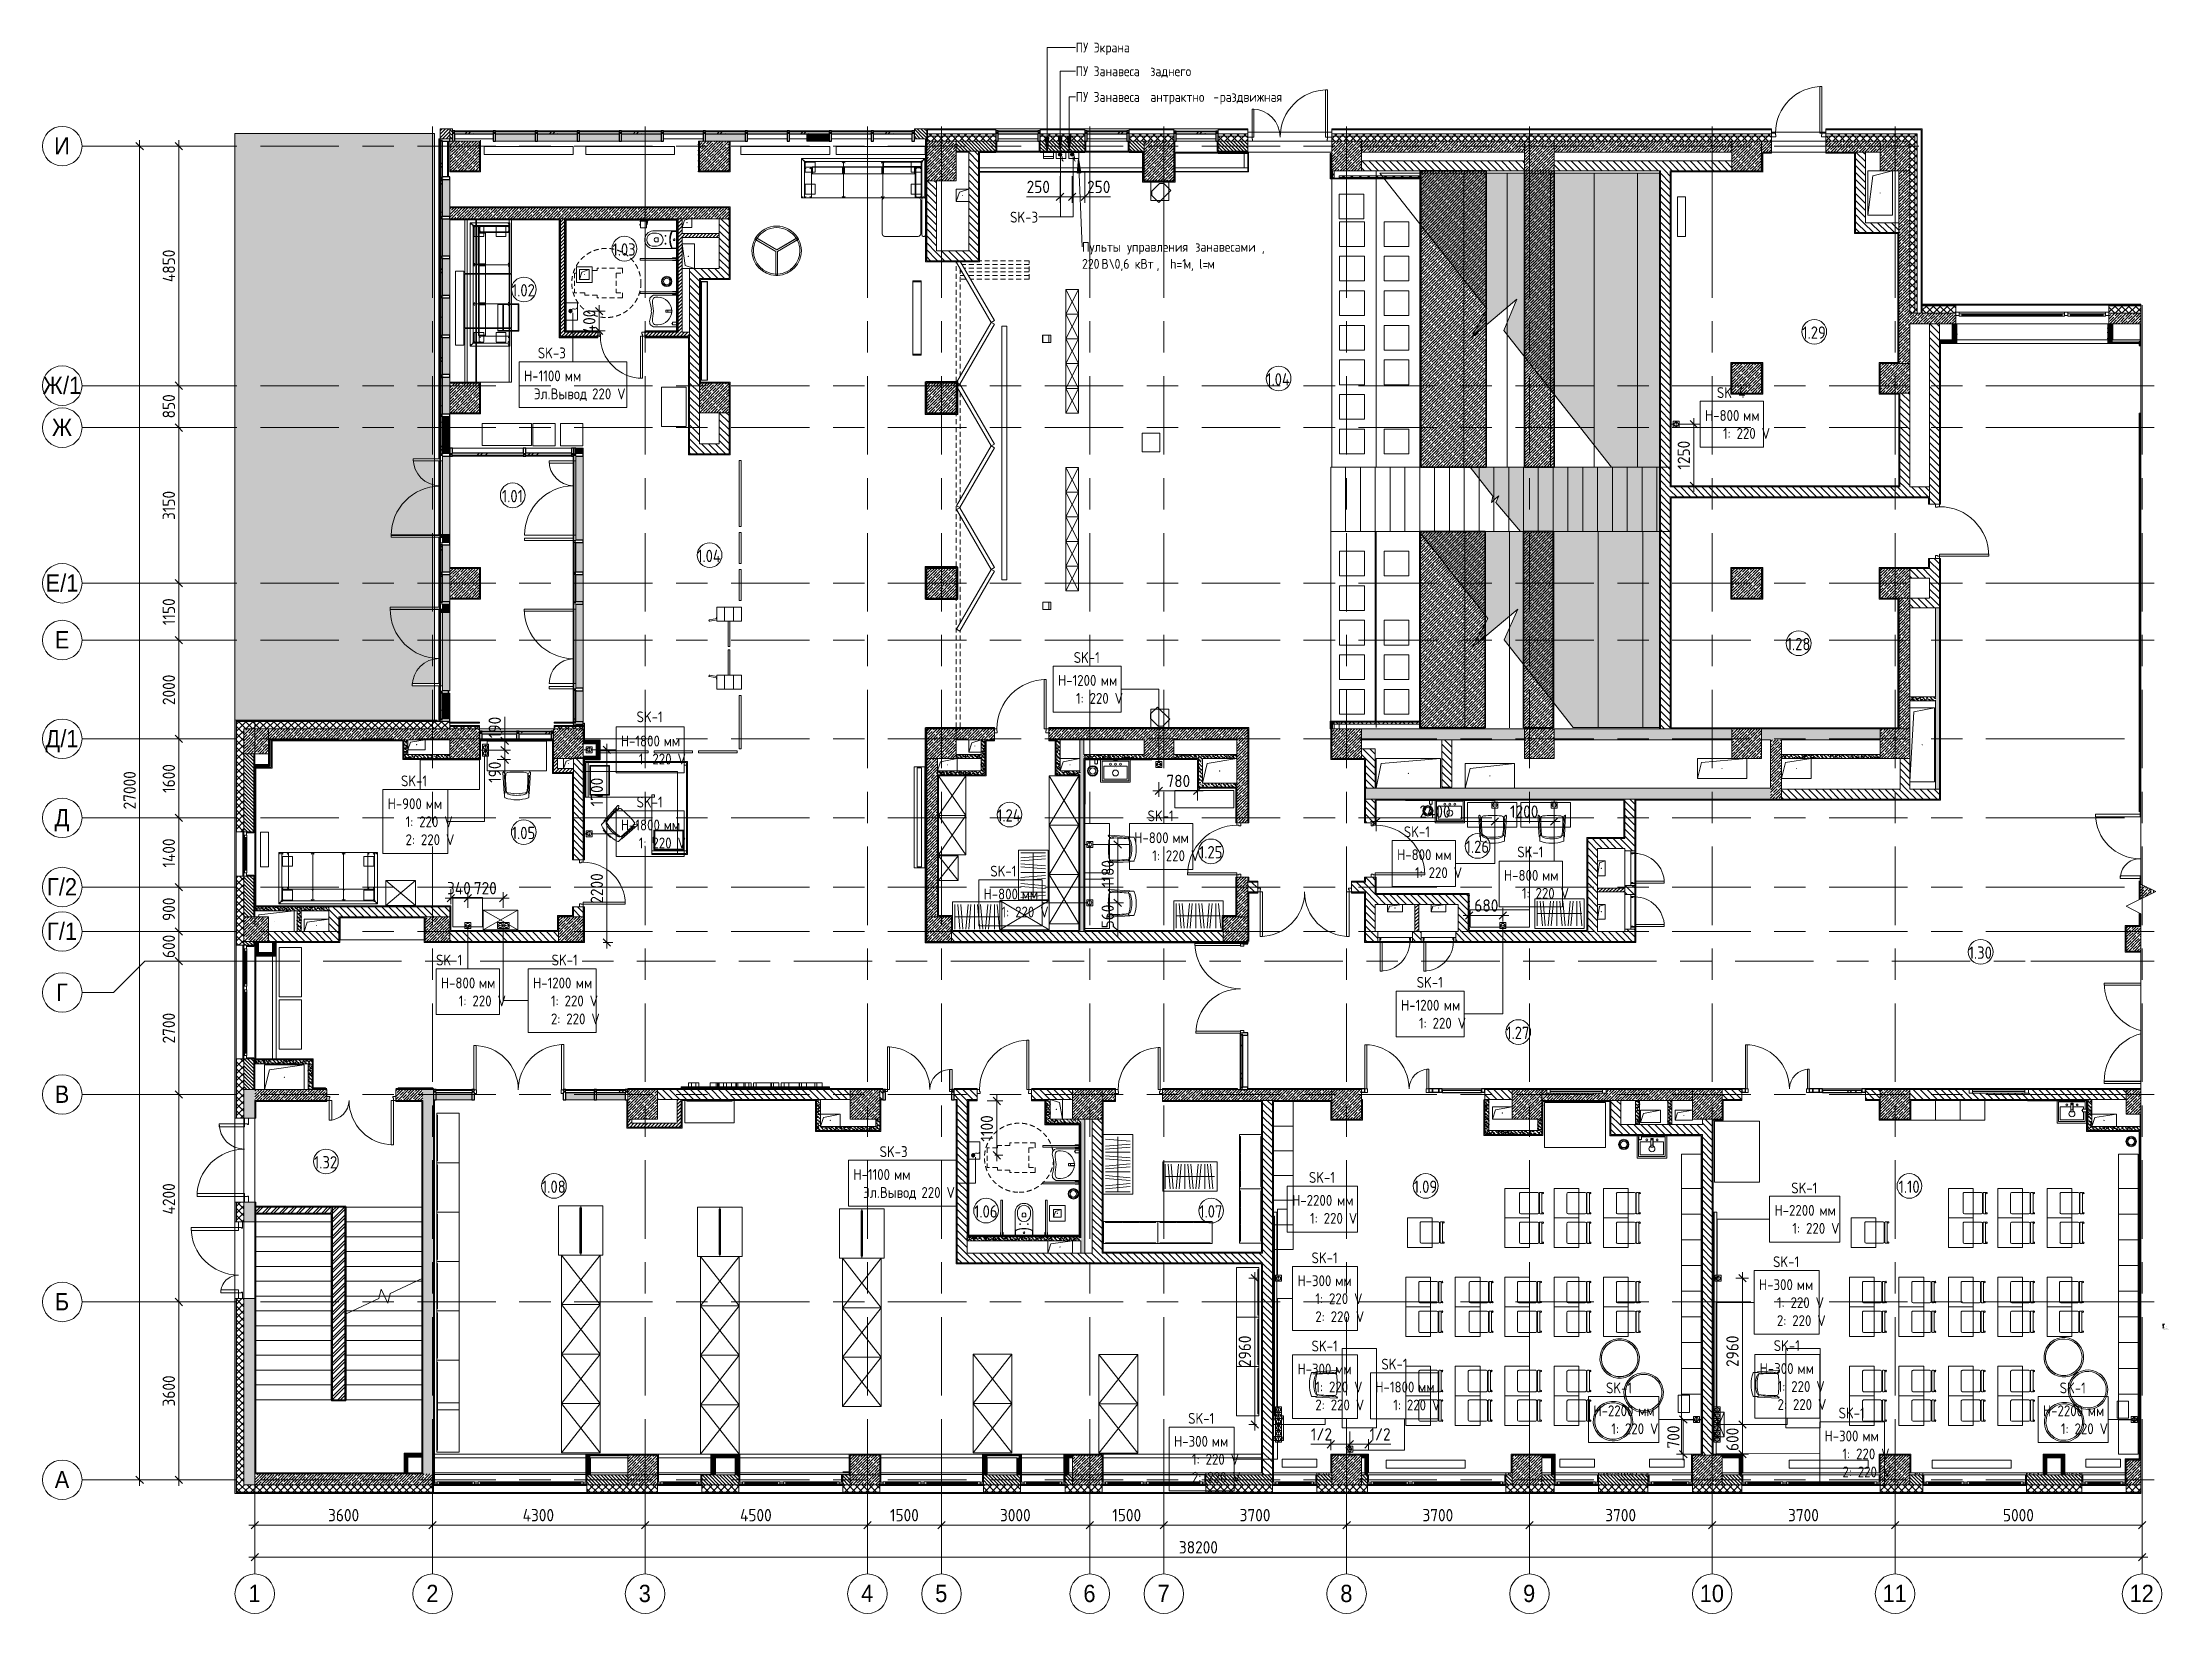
# Model space of a CAD drawing. Header units: millimetres. Extents: x -4185 to 186529, y -8553 to 29097.
# Drawn here: x -4185 to 38864, y -2706 to 29097 of the extents above; entities that cross this region are included whole.
import ezdxf

# ---------------------------------------------------------------- set-up
doc = ezdxf.new("R2010")
doc.units = ezdxf.units.MM
doc.linetypes.add('200_ШТРИХ__ш1_п0_6_', pattern=[160, 100, -60])
doc.linetypes.add('Осевая', pattern=[3175, 635, -476.25, 1587.5, -476.25])
for name, color, linetype, lineweight in [('0-1', 7, 'Continuous', 9), ('A-ANNO-DIMS', 7, 'Continuous', 9), ('A-ANNO-DIMS-100', 7, 'Continuous', 9), ('A-AREA-IDEN', 7, 'Continuous', 9), ('A-DETL', 7, 'Continuous', 9), ('A-DETL-GENF', 7, 'Continuous', 9), ('A-DOOR', 7, 'Continuous', 9), ('A-DOOR-1', 7, 'Continuous', 13), ('A-DOOR-2', 7, '200_ШТРИХ__ш1_п0_6_', 9), ('A-DOOR-FRAM', 7, 'Continuous', 13), ('A-DOOR-FRAM-1', 7, 'Continuous', 9), ('A-GENM', 7, 'Continuous', 9), ('A-GLAZ', 7, 'Continuous', 9), ('A-GLAZ-1', 7, 'Continuous', 13), ('A-GLAZ-CURT', 7, 'Continuous', 9), ('A-GLAZ-CURT-1', 7, 'Continuous', 25), ('A-GLAZ-CWMG', 7, 'Continuous', 9), ('A-GLAZ-CWMG-1', 7, 'Continuous', 25), ('A-WALL', 7, 'Continuous', 9), ('E-ELEC-FIXT-IDEN', 7, 'Continuous', 9), ('G-ANNO-TEXT', 7, 'Continuous', 9), ('I-WALL', 7, 'Continuous', 9), ('M-EQPM', 7, 'Continuous', 9), ('P-SANR-FIXT', 7, 'Continuous', 9), ('S-COLS', 7, 'Continuous', 9), ('S-STRS', 7, 'Continuous', 13), ('S-STRS-1', 7, 'Continuous', 9), ('S-STRS-2', 7, 'Continuous', 35), ('S-STRS-MBND', 7, 'Continuous', 9), ('Оси', 7, 'Continuous', 9), ('Оси-1', 7, 'Continuous', 20), ('Оси-2', 7, 'Осевая', 9), ('Электрические приборы', 7, 'Continuous', 9)]:
    doc.layers.add(name, color=color, linetype=linetype, lineweight=lineweight)
doc.layers.add('A-DETL-GENF-1', color=7, linetype='Continuous', lineweight=9, true_color=0xc0c0c0, transparency=0.4)
for name, color, linetype, lineweight, true_color in [('A-DETL-GENF-2', 7, 'Continuous', 9, 0xeeeeee), ('A-DETL-GENF-3', 1, 'Continuous', 9, 0xff0000), ('A-DETL-GENF-4', 7, 'Continuous', 9, 0xffffff), ('A-WALL-1', 7, 'Continuous', 9, 0x3c3c3c), ('A-WALL-FNSH-1', 7, 'Continuous', 9, 0x3c3c3c), ('G-ANNO-TEXT-1', 7, 'Continuous', 9, 0x3c3c3c), ('G-ANNO-TEXT-2', 7, 'Continuous', 9, 0x800000), ('I-FURN-1', 7, 'Continuous', 9, 0xf0f0f0), ('I-FURN-2', 7, '200_ШТРИХ__ш1_п0_6_', 9, 0xf0f0f0), ('M-EQPM-1', 7, 'Continuous', 9, 0xd4d4d4), ('Оси розеток', 7, 'Continuous', 9, 0xff1e23)]:
    doc.layers.add(name, color=color, linetype=linetype, lineweight=lineweight, true_color=true_color)
doc.layers.add('I-FURN-3', color=7, linetype='Continuous', lineweight=9, transparency=1)
doc.styles.add('Arial', font='arial.ttf', dxfattribs={"width": 0.9, "height": 350})
doc.styles.add('GOST Common', font='GOST_Common.ttf', dxfattribs={"width": 0.9, "height": 220})
doc.styles.add('GOST Common_1', font='GOST_Common.ttf', dxfattribs={"width": 0.9, "height": 250})
doc.styles.add('GOST Common_2', font='GOST_Common.ttf', dxfattribs={"width": 0.9, "height": 200})
doc.styles.add('GOST Common_3', font='GOST_Common.ttf', dxfattribs={"width": 0.9, "height": 3.5})
doc.styles.add('GOST Common_4', font='GOST_Common.ttf', dxfattribs={"width": 0.9, "height": 2.5})
doc.styles.add('GOST Common_5', font='GOST_Common.ttf', dxfattribs={"width": 0.9, "height": 2})
doc.styles.add('ISOCPEUR', font='isocpeur.ttf', dxfattribs={"width": 0.9, "height": 250})
doc.styles.add('ISOCPEUR_B', font='', dxfattribs={"height": 2.5})
doc.styles.get('ISOCPEUR_B').set_extended_font_data('ISOCPEUR', bold=True)
doc.dimstyles.new('ISO-2_5_0_9К_БОЛЬШОЙ', dxfattribs={"dimscale": 304.8, "dimtxt": 248.995294, "dimasz": 0.492126, "dimexe": 0.393701, "dimexo": 0.984252, "dimgap": 0, "dimtad": 1, "dimdec": 0, "dimrnd": 10, "dimzin": 0, "dimdsep": 46, "dimtxsty": 'ISOCPEUR', "dimblk1": 'OBLIQUE', "dimblk2": 'OBLIQUE', "dimsah": 1, "dimcen": 0.09, "dimdle": 0.393701, "dimazin": 0, "dimtfac": 1, "dimtdec": 4, "dimtix": 1, "dimtmove": 0, "dimatfit": 3, "dimfxl": 1, "dimtvp": 1, "dimtolj": 1, "dimtzin": 0, "dimarcsym": 2})
doc.dimstyles.new('ISO-2_5_0_9К_БОЛЬШОЙ_1', dxfattribs={"dimscale": 304.8, "dimtxt": 248.995294, "dimasz": 0.492126, "dimexe": 0.393701, "dimexo": 0.984252, "dimgap": 0, "dimtad": 1, "dimdec": 0, "dimrnd": 10, "dimzin": 0, "dimdsep": 46, "dimtxsty": 'ISOCPEUR', "dimblk1": 'OBLIQUE', "dimblk2": 'OBLIQUE', "dimsah": 1, "dimcen": 0.09, "dimdle": 0.393701, "dimazin": 0, "dimtfac": 1, "dimtdec": 4, "dimtix": 1, "dimtmove": 2, "dimatfit": 3, "dimfxl": 1, "dimtvp": 1, "dimtolj": 1, "dimtzin": 0, "dimarcsym": 2})
doc.dimstyles.new('ISO-2_5_0_9К_БОЛЬШОЙ_2', dxfattribs={"dimscale": 304.8, "dimtxt": 248.995294, "dimasz": 0.492126, "dimexe": 0.393701, "dimexo": 0.984252, "dimgap": 0, "dimtad": 1, "dimdec": 0, "dimrnd": 10, "dimzin": 0, "dimdsep": 46, "dimtxsty": 'ISOCPEUR', "dimblk1": 'OBLIQUE', "dimblk2": 'OBLIQUE', "dimsah": 1, "dimcen": 0.09, "dimdle": 0.393701, "dimazin": 0, "dimtfac": 1, "dimtdec": 4, "dimtix": 1, "dimtmove": 1, "dimatfit": 3, "dimfxl": 1, "dimtvp": 1, "dimtolj": 1, "dimtzin": 0, "dimarcsym": 2})
pattern_1 = [(45, (0, 0), (-57.02463, 57.02463), []), (45, (57.025, 0), (-57.02463, 57.02463), [100.806, -20.161, 3.353, -16.808])]
pattern_2 = [(45, (0, 0), (-70.71068, 70.71068), []), (135, (0, 0), (-70.71068, -70.71068), [])]
pattern_3 = [(135, (0, 0), (-70.71068, -70.71068), [])]
pattern_4 = [(45, (0, 0), (-35.35534, 35.35534), [])]
pattern_5 = [(135, (0, 0), (-35.35534, -35.35534), [])]
pattern_6 = [(45, (0, 0), (-85.5366, 85.5366), []), (45, (57.02, 0), (-85.5366, 85.5366), [])]
pattern_7 = [(135, (0, 0), (-75.43415, -75.43415), [106.68, -17.78, 3.556, -17.78]), (135, (0, 75.39), (-75.43415, -75.43415), []), (50, (0, 0), (127.52922, -11.15758), [13.335, -146.685]), (355, (0, 0), (-24.66966, 133.74002), [10.668, -117.348]), (100.451, (10.63, -0.93), (102.85973, 122.58178), [11.333, -124.663]), (46.184, (0, 35.56), (189.75516, -29.43036), [20.002, -220.027]), (96.636, (15.81, 33.1), (166.1822, 173.1996), [17, -186.995]), (351.184, (0, 35.56), (166.1839, 173.1976), [16.002, -176.022]), (21, (17.78, 26.67), (106.13027, -71.58603), [13.335, -146.685]), (326, (17.78, 26.67), (43.26188, 128.93175), [10.668, -117.348]), (71.451, (26.62, 20.7), (149.39198, 57.34505), [11.333, -124.663]), (37.5, (0, 0), (2.16223, 59.188357), [3.353, -112.573, 3.353, -115.773, -117.792]), (37.5, (0, 0), (2.16223, 59.188357), [-235.052, 3.353, -114.44]), (7.5, (0, 0), (46.77386, 70.12615), [3.353, -64.567, 3.353, -109.906, -44.894]), (7.5, (0, 0), (46.77386, 70.12615), [-181.178, 3.353, -41.542]), (327.5, (-39.65, 0), (94.91367, -4.010093), [3.353, -41.097, 3.353, -135.331, -184.023]), (327.5, (-39.65, 0), (94.91367, -4.010093), [-183.134, 3.353, -180.67]), (317.5, (-57.43, 0), (103.69057, 17.79882), [3.353, -54.432, 3.353, -88.748, -130.683]), (317.5, (-57.43, 0), (103.69057, 17.79882), [-149.885, 3.353, -127.33])]
pattern_8 = [(0, (0, 0), (121.92, 30.48), [10.058, -81.382, 10.058, -81.382, -487.68]), (0, (0, 0), (121.92, 30.48), [-182.88, 10.058, -172.822, 10.058, -81.382, -213.36]), (0, (0, 0), (121.92, 30.48), [-457.2, 10.058, -50.902, 10.058, -142.342]), (120, (45.72, 15.24), (-87.356454, 90.345817), [10.058, -81.382, 10.058, -81.382, -487.68]), (120, (45.72, 15.24), (-87.356454, 90.345817), [-182.88, 10.058, -172.822, 10.058, -81.382, -213.36]), (120, (45.72, 15.24), (-87.356454, 90.345817), [-457.2, 10.058, -50.902, 10.058, -142.342]), (240, (60.96, 76.2), (-34.563546, -120.825817), [10.058, -81.382, 10.058, -81.382, -487.68]), (240, (60.96, 76.2), (-34.563546, -120.825817), [-182.88, 10.058, -172.822, 10.058, -81.382, -213.36]), (240, (60.96, 76.2), (-34.563546, -120.825817), [-457.2, 10.058, -50.902, 10.058, -142.342])]
pattern_9 = [(45, (0, 0), (-106.066, 106.066), []), (135, (0, 0), (-106.066, -106.066), [])]
pattern_10 = [(0, (0, 0), (406.4, 101.6), [33.528, -271.272, 33.528, -271.272, -1625.6]), (0, (0, 0), (406.4, 101.6), [-609.6, 33.528, -576.072, 33.528, -271.272, -711.2]), (0, (0, 0), (406.4, 101.6), [-1524, 33.528, -169.672, 33.528, -474.472]), (120, (152.4, 50.8), (-291.18818, 301.15272), [33.528, -271.272, 33.528, -271.272, -1625.6]), (120, (152.4, 50.8), (-291.18818, 301.15272), [-609.6, 33.528, -576.072, 33.528, -271.272, -711.2]), (120, (152.4, 50.8), (-291.18818, 301.15272), [-1524, 33.528, -169.672, 33.528, -474.472]), (240, (203.2, 254), (-115.21182, -402.75272), [33.528, -271.272, 33.528, -271.272, -1625.6]), (240, (203.2, 254), (-115.21182, -402.75272), [-609.6, 33.528, -576.072, 33.528, -271.272, -711.2]), (240, (203.2, 254), (-115.21182, -402.75272), [-1524, 33.528, -169.672, 33.528, -474.472])]
pattern_11 = [(135, (0, 0), (-84.8528, -84.8528), []), (225, (0, 0), (84.8528, -84.8528), [])]

msp = doc.modelspace()

# ---------------------------------------------------------------- texts
at = {"layer": 'A-AREA-IDEN', "char_height": 250, "attachment_point": 1, "style": 'GOST Common_1'}
for s, insert, width in [('1.03', (7350.6, 25032.3), 606.076), ('1.02', (5315.4, 24206.3), 606.076), ('1.29', (31433.1, 23349.8), 606.076), ('1.04', (20583.1, 22404), 627.721), ('1.01', (5112.9, 20038.8), 548.354), ('1.04', (9065.2, 18828.3), 627.721), ('1.28', (31117.8, 17044.3), 606.076), ('1.24', (15135.8, 13575.1), 627.721), ('1.05', (5312.9, 13220.2), 606.076), ('1.26', (24619.4, 12940.2), 606.076), ('1.25', (19222.9, 12831.1), 606.076), ('1.30', (34801.6, 10796.7), 606.076), ('1.27', (25441.7, 9173.6), 606.076), ('1.32', (1309.7, 6552.8), 606.076), ('1.08', (5924.4, 6057.8), 606.076), ('1.09', (23567.9, 6057.8), 606.076), ('1.10', (33382.8, 6057.8), 548.354), ('1.06', (14670.4, 5557.8), 606.076), ('1.07', (19227.4, 5557.8), 606.076)]:
    msp.add_mtext(s, dxfattribs=dict(at, insert=insert, width=width))
at = {"layer": 'E-ELEC-FIXT-IDEN', "char_height": 220, "attachment_point": 1, "style": 'GOST Common'}
for s, insert, width in [('SK-3', (15398.1, 25671.2), 699.873), ('SK-3', (5839.4, 22922.5), 699.873), ('H-1100 ', (5562.1, 22458.5), 995.696), ('мм', (6383.7, 22458.5), 375.19), ('Эл', (5758.6, 22094.7), 339.114), ('Вывод', (6097.9, 22094.7), 873.038), (' 220 V', (6818.2, 22094.7), 865.822), ('SK-4', (29704, 22120.4), 728.734), ('\\fGOST Common|b0|i0|c204|p34|;\\W.9;.', (6038.4, 22094.7), 72.152), ('H-800 ', (29466, 21656.4), 930.759), ('мм', (30233.9, 21656.4), 375.19), ('   1: 220 V', (29466, 21292.6), 1291.519), ('SK-1', (16686.4, 16756.8), 656.582), ('H-1200 ', (16370.5, 16292.8), 1046.202), ('   1: 220 V', (16370.5, 15929), 1291.519), ('мм', (17233.7, 16292.8), 375.19), ('SK-1', (7838.3, 15555.6), 656.582), ('H-1800 ', (7522.4, 15065.7), 1046.202), ('   1: 220 V', (7522.4, 14701.9), 1291.519), ('мм', (8385.6, 15065.7), 375.19), ('SK-1', (3070.1, 14259.4), 656.582), ('H-900 ', (2802, 13795.4), 930.759), ('SK-1', (7838.3, 13829.7), 656.582), ('   1: 220 V', (2802, 13431.6), 1291.519), ('мм', (3570, 13795.4), 375.19), ('H-1800 ', (7522.4, 13365.7), 1046.202), ('SK-1', (18181.7, 13551.2), 656.582), ('   2: 220 V', (2802, 13067.8), 1342.025), ('   1: 220 V', (7522.4, 13001.9), 1291.519), ('мм', (8385.6, 13365.7), 375.19), ('H-800 ', (17913.5, 13107.2), 930.759), ('мм', (18681.5, 13107.2), 375.19), ('SK-1', (23367.8, 13228.2), 656.582), ('   1: 220 V', (17913.5, 12743.4), 1291.519), ('H-800 ', (23233.2, 12764.2), 930.759), ('мм', (24001.1, 12764.2), 375.19), ('SK-1', (25664.8, 12820.2), 656.582), ('SK-1', (14998.5, 12431.6), 656.582), ('   1: 220 V', (23233.2, 12400.4), 1291.519), ('H-800 ', (25396.6, 12346.4), 930.759), ('мм', (26164.5, 12346.4), 375.19), ('H-800 ', (14863.8, 11967.6), 930.759), ('мм', (15631.8, 11967.6), 375.19), ('   1: 220 V', (25396.6, 11982.6), 1291.519), ('   1: 220 V', (14863.8, 11603.8), 1291.519), ('SK-1', (3780, 10632.2), 656.582), ('SK-1', (6118.4, 10632.2), 656.582), ('H-800 ', (3879.5, 10168.2), 930.759), ('мм', (4647.5, 10168.2), 375.19), ('H-1200 ', (5744.6, 10168.2), 1046.202), ('мм', (6607.8, 10168.2), 375.19), ('SK-1', (23629.1, 10181.7), 656.582), ('   1: 220 V', (3879.5, 9804.4), 1291.519), ('   1: 220 V', (5744.6, 9804.4), 1291.519), ('H-1200 ', (23313.2, 9717.7), 1046.202), ('мм', (24176.4, 9717.7), 375.19), ('   2: 220 V', (5744.6, 9440.6), 1342.025), ('   1: 220 V', (23313.2, 9353.9), 1291.519), ('SK-3', (12757.6, 6754.1), 699.873), ('H-1100 ', (12227.5, 6290.1), 995.696), ('мм', (13049, 6290.1), 375.19), ('SK-1', (21446.3, 6230.7), 656.582), ('Эл', (12423.9, 5926.3), 339.114), ('\\fGOST Common|b0|i0|c204|p34|;\\W.9;.', (12703.7, 5926.3), 72.152), ('Вывод', (12763.3, 5926.3), 873.038), (' 220 V', (13483.6, 5926.3), 865.822), ('H-2200 ', (21109.7, 5766.7), 1096.708), ('мм', (22014.6, 5766.7), 375.19), ('SK-1', (31209, 6017.7), 656.582), ('   1: 220 V', (21109.7, 5402.9), 1291.519), ('H-2200 ', (30872.4, 5563.9), 1096.708), ('   1: 220 V', (30872.4, 5200.1), 1291.519), ('мм', (31777.3, 5563.9), 375.19), ('SK-1', (21499.9, 4603), 656.582), ('SK-1', (30841.4, 4523.9), 656.582), ('H-300 ', (21216.8, 4139), 923.544), ('мм', (21978.8, 4139), 375.19), ('H-300 ', (30558.4, 4059.9), 923.544), ('мм', (31320.4, 4059.9), 375.19), ('   1: 220 V', (21216.8, 3775.2), 1291.519), ('   1: 220 V', (30558.4, 3696.1), 1291.519), ('   2: 220 V', (21216.8, 3411.4), 1342.025), ('   2: 220 V', (30558.4, 3332.3), 1342.025), ('SK-1', (21499.9, 2817.1), 656.582), ('SK-1', (30854.9, 2826.1), 656.582), ('H-300 ', (21216.8, 2353.1), 923.544), ('мм', (21978.8, 2353.1), 375.19), ('SK-1', (22913.8, 2450.8), 656.582), ('H-300 ', (30571.8, 2362.1), 923.544), ('мм', (31333.8, 2362.1), 375.19), ('   1: 220 V', (21216.8, 1989.3), 1291.519), ('H-1800 ', (22792.7, 1986.8), 1046.202), ('мм', (23655.9, 1986.8), 375.19), ('SK-1', (27460.4, 1970.3), 656.582), ('   1: 220 V', (30571.8, 1998.3), 1291.519), ('SK-1', (36643, 1970.3), 656.582), ('SK-1', (19002.3, 1352.8), 656.582), ('   2: 220 V', (21216.8, 1625.5), 1342.025), ('   1: 220 V', (22792.7, 1623), 1291.519), ('H-2200 ', (27206.5, 1506.3), 1096.708), ('мм', (28111.4, 1506.3), 375.19), ('   2: 220 V', (30571.8, 1634.5), 1342.025), ('SK-1', (32168.2, 1461), 656.582), ('H-2200 ', (36306.4, 1506.3), 1096.708), ('мм', (37211.3, 1506.3), 375.19), ('H-300 ', (18719.2, 888.8), 923.544), ('   1: 220 V', (27206.5, 1142.5), 1291.519), ('H-300 ', (31885.1, 997), 923.544), ('мм', (32647.1, 997), 375.19), ('   1: 220 V', (36306.4, 1142.5), 1291.519), ('   1: 220 V', (18719.2, 525), 1291.519), ('мм', (19481.2, 888.8), 375.19), ('   1: 220 V', (31885.1, 633.2), 1291.519), ('   2: 220 V', (18719.2, 161.2), 1342.025), ('   2: 220 V', (31885.1, 269.4), 1342.025)]:
    msp.add_mtext(s, dxfattribs=dict(at, insert=insert, width=width))
at = {"layer": 'G-ANNO-TEXT', "attachment_point": 1}
for s, insert, char_height, width, style in [('\\LУсловные', (38726.2, 3155.3), 3.5, 22.151, 'GOST Common_3'), ('\\LПримечания', (38726.2, 3078), 3.5, 28.428, 'GOST Common_3'), ('1.', (38726.2, 3070.3), 2.5, 5.412, 'GOST Common_4'), ('2.', (38726.2, 3066.1), 2.5, 5.412, 'GOST Common_4'), ('3.', (38726.2, 3057.6), 2.5, 5.412, 'GOST Common_4'), ('4.', (38726.2, 3053.4), 2.5, 5.412, 'GOST Common_4'), ('5.', (38726.2, 3049.2), 2.5, 5.412, 'GOST Common_4'), ('6.', (38726.2, 3044.9), 2.5, 5.412, 'GOST Common_4'), ('7.', (38726.2, 3040.7), 2.5, 5.412, 'GOST Common_4'), ('8.', (38726.2, 3032.2), 2.5, 5.412, 'GOST Common_4'), ('За', (38730.7, 3070.3), 2.5, 4.257, 'GOST Common_4'), ('См', (38730.7, 3057.6), 2.5, 4.113, 'GOST Common_4'), ('Смотреть', (38730.7, 3053.4), 2.5, 16.811, 'GOST Common_4'), ('Электрификацию', (38730.7, 3044.9), 2.5, 29.438, 'GOST Common_4'), ('Объемы', (38730.7, 3032.2), 2.5, 12.699, 'GOST Common_4'), ('Все', (38730.7, 3066.1), 2.5, 5.844, 'GOST Common_4'), ('мм', (38730.7, 3061.9), 2.5, 4.329, 'GOST Common_4'), ('Коробки', (38730.7, 3049.2), 2.5, 13.853, 'GOST Common_4'), ('Подключение', (38730.7, 3040.7), 2.5, 22.078, 'GOST Common_4'), ('производителя', (38730.7, 3036.5), 2.5, 25.686, 'GOST Common_4'), ('+0.000', (38733.7, 3133.7), 2.5, 10.534, 'GOST Common_4'), ('\\fGOST Common|b0|i0|c204|p34|;\\W.9; ', (38734.2, 3061.9), 2.5, 0.938, 'GOST Common_4'), ('. ', (38734.1, 3057.6), 2.5, 1.732, 'GOST Common_4'), ('SK4', (38734.3, 3107.9), 2.5, 7.456, 'ISOCPEUR_B'), ('SK1', (38734.7, 3126), 2.5, 6.574, 'ISOCPEUR_B'), ('по', (38735, 3061.9), 2.5, 3.896, 'GOST Common_4'), ('\\fGOST Common|b0|i0|c204|p34|;\\W.9; ', (38735.5, 3066.1), 2.5, 0.938, 'GOST Common_4'), ('развертки', (38735.5, 3057.6), 2.5, 18.11, 'GOST Common_4'), ('отметку', (38735.7, 3070.3), 2.5, 14.863, 'GOST Common_4'), ('розетки', (38736.3, 3066.1), 2.5, 13.997, 'GOST Common_4'), ('01', (38737.2, 3143.3), 2.5, 3.319, 'GOST Common_4'), ('\\fGOST Common|b0|i0|c204|p34|;\\W.9; ', (38738.2, 3061.9), 2.5, 0.938, 'GOST Common_4'), ('оси', (38739, 3061.9), 2.5, 5.556, 'GOST Common_4'), ('\\fGOST Common|b0|i0|c204|p34|;\\W.9; ', (38741.2, 3032.2), 2.5, 0.938, 'GOST Common_4'), ('\\fGOST Common|b0|i0|c204|p34|;\\W.9; ', (38742.1, 3049.2), 2.5, 0.938, 'GOST Common_4'), ('материалов', (38741.9, 3032.2), 2.5, 20.635, 'GOST Common_4'), ('\\fGOST Common|b0|i0|c204|p34|;\\W.9;и', (38742.9, 3049.2), 2.5, 1.948, 'GOST Common_4'), ('\\fGOST Common|b0|i0|c204|p34|;\\W.9; ', (38743.6, 3061.9), 2.5, 0.938, 'GOST Common_4'), ('эл', (38744.4, 3061.9), 2.5, 3.896, 'GOST Common_4'), ('\\L\\fGOST Common|b0|i0|c204|p34|;\\W.9;\\L ', (38744.5, 3155.3), 3.5, 1.299, 'GOST Common_3'), ('\\fGOST Common|b0|i0|c204|p34|;\\W.9; ', (38744.5, 3053.4), 2.5, 0.938, 'GOST Common_4'), ('\\fGOST Common|b0|i0|c204|p34|;\\W.9; ', (38744.5, 3049.2), 2.5, 0.938, 'GOST Common_4'), ('совместно', (38745.3, 3053.4), 2.5, 17.677, 'GOST Common_4'), ('разводка', (38745.3, 3049.2), 2.5, 15.873, 'GOST Common_4'), ('\\Lобозначения', (38745.6, 3155.3), 3.5, 30.159, 'GOST Common_3'), ('. ', (38747.6, 3061.9), 2.5, 1.732, 'GOST Common_4'), (' (', (38747.8, 3066.1), 2.5, 2.02, 'GOST Common_4'), ('\\fGOST Common|b0|i0|c204|p34|;\\W.9; ', (38748.9, 3040.7), 2.5, 0.938, 'GOST Common_4'), ('прибора', (38749, 3061.9), 2.5, 13.853, 'GOST Common_4'), (' ±0.000 ', (38748, 3070.3), 2.5, 12.41, 'GOST Common_4'), ('кроме', (38749.5, 3066.1), 2.5, 9.957, 'GOST Common_4'), ('\\fGOST Common|b0|i0|c204|p34|;\\W.9;и', (38749.7, 3040.7), 2.5, 1.948, 'GOST Common_4'), ('\\fGOST Common|b0|i0|c204|p34|;\\W.9; ', (38750.4, 3057.6), 2.5, 0.938, 'GOST Common_4'), ('Номер', (38750.6, 3143.3), 2.5, 10.173, 'GOST Common_4'), ('\\fGOST Common|b0|i0|c204|p34|;\\W.9; ', (38751.3, 3040.7), 2.5, 0.938, 'GOST Common_4'), ('кухни', (38751.2, 3057.6), 2.5, 9.741, 'GOST Common_4'), ('\\fGOST Common|b0|i0|c204|p34|;\\W.9;.', (38751.9, 3036.5), 2.5, 0.794, 'GOST Common_4'), ('разводка', (38752, 3040.7), 2.5, 15.873, 'GOST Common_4'), ('Отметка', (38753.6, 3133.7), 2.5, 15.296, 'GOST Common_4'), ('Отметка', (38753.6, 3116.1), 2.5, 15.296, 'GOST Common_4'), ('Отметка', (38753.6, 3099.2), 2.5, 15.296, 'GOST Common_4'), ('Марка', (38753.6, 3121.5), 2.5, 10.678, 'GOST Common_4'), ('Марка', (38753.6, 3105.3), 2.5, 10.678, 'GOST Common_4'), ('Вывод', (38753.6, 3092.6), 2.5, 10.246, 'GOST Common_4'), ('Розетка', (38753.6, 3085.7), 2.5, 14.43, 'GOST Common_4'), ('\\fGOST Common|b0|i0|c204|p34|;\\W.9; ', (38755, 3044.9), 2.5, 0.938, 'GOST Common_4'), ('переговорных', (38755.7, 3044.9), 2.5, 23.594, 'GOST Common_4'), ('\\fGOST Common|b0|i0|c204|p34|;\\W.9; ', (38757.7, 3066.1), 2.5, 0.938, 'GOST Common_4'), ('\\fGOST Common|b0|i0|c204|p34|;\\W.9; ', (38758.4, 3049.2), 2.5, 0.938, 'GOST Common_4'), ('принята', (38758.2, 3070.3), 2.5, 14.358, 'GOST Common_4'), ('имеющих', (38758.5, 3066.1), 2.5, 15.08, 'GOST Common_4'), ('\\fGOST Common|b0|i0|c204|p34|;\\W.9; ', (38759, 3143.3), 2.5, 0.938, 'GOST Common_4'), ('\\fGOST Common|b0|i0|c204|p34|;\\W.9; ', (38759, 3032.2), 2.5, 0.938, 'GOST Common_4'), ('устраиваются', (38759.1, 3049.2), 2.5, 24.676, 'GOST Common_4'), ('\\fGOST Common|b0|i0|c204|p34|;\\W.9; ', (38759.3, 3057.6), 2.5, 0.938, 'GOST Common_4'), ('\\fGOST Common|b0|i0|c204|p34|;\\W.9; ', (38759.9, 3053.4), 2.5, 0.938, 'GOST Common_4'), ('\\fGOST Common|b0|i0|c204|p34|;\\W.9;и', (38759.7, 3032.2), 2.5, 1.948, 'GOST Common_4'), ('помещения', (38759.8, 3143.3), 2.5, 18.543, 'GOST Common_4'), ('для', (38760, 3057.6), 2.5, 5.844, 'GOST Common_4'), ('; ', (38760.4, 3061.9), 2.5, 1.876, 'GOST Common_4'), ('\\fGOST Common|b0|i0|c204|p34|;\\W.9;с', (38760.7, 3053.4), 2.5, 1.659, 'GOST Common_4'), ('\\fGOST Common|b0|i0|c204|p34|;\\W.9; ', (38761.3, 3032.2), 2.5, 0.938, 'GOST Common_4'), ('\\fGOST Common|b0|i0|c204|p34|;\\W.9; ', (38762, 3092.6), 2.5, 0.938, 'GOST Common_4'), ('\\fGOST Common|b0|i0|c204|p34|;\\W.9; ', (38762.1, 3053.4), 2.5, 0.938, 'GOST Common_4'), ('оборудования', (38762.1, 3032.2), 2.5, 23.594, 'GOST Common_4'), ('\\fGOST Common|b0|i0|c204|p34|;\\W.9; ', (38762.4, 3121.5), 2.5, 0.938, 'GOST Common_4'), ('\\fGOST Common|b0|i0|c204|p34|;\\W.9; ', (38762.4, 3105.3), 2.5, 0.938, 'GOST Common_4'), ('электрический', (38762.8, 3092.6), 2.5, 25.542, 'GOST Common_4'), ('листом', (38762.8, 3053.4), 2.5, 12.122, 'GOST Common_4'), ('электротехнического', (38763.2, 3121.5), 2.5, 37.735, 'GOST Common_4'), ('устройсв', (38763.2, 3105.3), 2.5, 15.513, 'GOST Common_4'), ('\\fGOST Common|b0|i0|c204|p34|;\\W.9; ', (38764.8, 3057.6), 2.5, 0.938, 'GOST Common_4'), ('\\fGOST Common|b0|i0|c204|p34|;\\W.9; ', (38765.1, 3040.7), 2.5, 0.938, 'GOST Common_4'), ('высот', (38765.6, 3057.6), 2.5, 10.173, 'GOST Common_4'), ('внутренней', (38765.9, 3040.7), 2.5, 19.986, 'GOST Common_4'), ('\\fGOST Common|b0|i0|c204|p34|;\\W.9; ', (38766.2, 3133.7), 2.5, 0.938, 'GOST Common_4'), ('\\fGOST Common|b0|i0|c204|p34|;\\W.9; ', (38766.2, 3116.1), 2.5, 0.938, 'GOST Common_4'), ('\\fGOST Common|b0|i0|c204|p34|;\\W.9; ', (38766.2, 3099.2), 2.5, 0.938, 'GOST Common_4'), ('чистого', (38767, 3133.7), 2.5, 13.853, 'GOST Common_4'), ('оси', (38767, 3116.1), 2.5, 5.556, 'GOST Common_4'), ('оси', (38767, 3099.2), 2.5, 5.556, 'GOST Common_4'), ('\\fGOST Common|b0|i0|c204|p34|;\\W.9; ', (38770.1, 3070.3), 2.5, 0.938, 'GOST Common_4'), ('\\fGOST Common|b0|i0|c204|p34|;\\W.9; ', (38770.9, 3066.1), 2.5, 0.938, 'GOST Common_4'), ('отметка', (38770.9, 3070.3), 2.5, 15.08, 'GOST Common_4'), ('\\fGOST Common|b0|i0|c204|p34|;\\W.9; ', (38771.5, 3116.1), 2.5, 0.938, 'GOST Common_4'), ('\\fGOST Common|b0|i0|c204|p34|;\\W.9; ', (38771.5, 3099.2), 2.5, 0.938, 'GOST Common_4'), ('отдельно', (38771.7, 3066.1), 2.5, 16.09, 'GOST Common_4'), ('прибора', (38772.3, 3116.1), 2.5, 13.853, 'GOST Common_4'), ('прибора', (38772.3, 3099.2), 2.5, 13.853, 'GOST Common_4'), ('\\fGOST Common|b0|i0|c204|p34|;\\W.9; ', (38774, 3057.6), 2.5, 0.938, 'GOST Common_4'), (' "', (38772.8, 3053.4), 2.5, 2.597, 'GOST Common_4'), ('устройств', (38774.8, 3057.6), 2.5, 17.966, 'GOST Common_4'), ('План', (38775, 3053.4), 2.5, 8.225, 'GOST Common_4'), ('\\fGOST Common|b0|i0|c204|p34|;\\W.9; ', (38775.2, 3044.9), 2.5, 0.938, 'GOST Common_4'), ('\\fGOST Common|b0|i0|c204|p34|;\\W.9; ', (38776, 3105.3), 2.5, 0.938, 'GOST Common_4'), ('\\fGOST Common|b0|i0|c204|p34|;\\W.9;и', (38776, 3044.9), 2.5, 1.948, 'GOST Common_4'), ('связи', (38776.7, 3105.3), 2.5, 9.308, 'GOST Common_4'), ('\\fGOST Common|b0|i0|c204|p34|;\\W.9; ', (38777.6, 3044.9), 2.5, 0.938, 'GOST Common_4'), ('\\fGOST Common|b0|i0|c204|p34|;\\W.9; ', (38778.4, 3133.7), 2.5, 0.938, 'GOST Common_4'), ('комнат', (38778.4, 3044.9), 2.5, 12.627, 'GOST Common_4'), ('пола', (38779.2, 3133.7), 2.5, 8.009, 'GOST Common_4'), ('\\fGOST Common|b0|i0|c204|p34|;\\W.9; ', (38779.5, 3049.2), 2.5, 0.938, 'GOST Common_4'), ('\\fGOST Common|b0|i0|c204|p34|;\\W.9;в', (38780.3, 3049.2), 2.5, 1.948, 'GOST Common_4'), ('\\fGOST Common|b0|i0|c204|p34|;\\W.9; ', (38781.6, 3032.2), 2.5, 0.938, 'GOST Common_4'), ('\\fGOST Common|b0|i0|c204|p34|;\\W.9; ', (38781.8, 3053.4), 2.5, 0.938, 'GOST Common_4'), ('\\fGOST Common|b0|i0|c204|p34|;\\W.9; ', (38781.9, 3049.2), 2.5, 0.938, 'GOST Common_4'), ('\\fGOST Common|b0|i0|c204|p34|;\\W.9; ', (38782.4, 3040.7), 2.5, 0.938, 'GOST Common_4'), ('указаны', (38782.4, 3032.2), 2.5, 14.142, 'GOST Common_4'), ('размещения', (38782.5, 3053.4), 2.5, 20.563, 'GOST Common_4'), ('соответствии', (38782.6, 3049.2), 2.5, 24.315, 'GOST Common_4'), ('\\fGOST Common|b0|i0|c204|p34|;\\W.9; ', (38783.3, 3070.3), 2.5, 0.938, 'GOST Common_4'), ('подсветки', (38783.2, 3040.7), 2.5, 17.749, 'GOST Common_4'), ('\\fGOST Common|b0|i0|c204|p34|;\\W.9; ', (38783.8, 3116.1), 2.5, 0.938, 'GOST Common_4'), ('\\fGOST Common|b0|i0|c204|p34|;\\W.9; ', (38783.8, 3099.2), 2.5, 0.938, 'GOST Common_4'), ('уровня', (38784.1, 3070.3), 2.5, 11.689, 'GOST Common_4'), ('от', (38784.5, 3116.1), 2.5, 4.401, 'GOST Common_4'), ('от', (38784.5, 3099.2), 2.5, 4.401, 'GOST Common_4'), ('\\fGOST Common|b0|i0|c204|p34|;\\W.9; ', (38785, 3066.1), 2.5, 0.938, 'GOST Common_4'), ('\\fGOST Common|b0|i0|c204|p34|;\\W.9; ', (38785.8, 3133.7), 2.5, 0.938, 'GOST Common_4'), ('проставленные', (38785.7, 3066.1), 2.5, 25.975, 'GOST Common_4'), ('\\fGOST Common|b0|i0|c204|p34|;\\W.9; ', (38788.2, 3116.1), 2.5, 0.938, 'GOST Common_4'), ('\\fGOST Common|b0|i0|c204|p34|;\\W.9; ', (38788.2, 3099.2), 2.5, 0.938, 'GOST Common_4'), ('учп', (38788.9, 3116.1), 2.5, 5.844, 'GOST Common_4'), ('учп', (38788.9, 3099.2), 2.5, 5.844, 'GOST Common_4'), (', ', (38788.8, 3044.9), 2.5, 1.876, 'GOST Common_4'), ('\\fGOST Common|b0|i0|c204|p34|;\\W.9; ', (38789.6, 3057.6), 2.5, 0.938, 'GOST Common_4'), ('где', (38790.3, 3044.9), 2.5, 5.844, 'GOST Common_4'), ('\\fGOST Common|b0|i0|c204|p34|;\\W.9;в', (38790.4, 3057.6), 2.5, 1.948, 'GOST Common_4'), ('\\fGOST Common|b0|i0|c204|p34|;\\W.9; ', (38792, 3057.6), 2.5, 0.938, 'GOST Common_4'), ('этих', (38792.8, 3057.6), 2.5, 8.297, 'GOST Common_4'), ('\\fGOST Common|b0|i0|c204|p34|;\\W.9; ', (38793.7, 3070.3), 2.5, 0.938, 'GOST Common_4'), ('\\fGOST Common|b0|i0|c204|p34|;\\W.9; ', (38794, 3032.2), 2.5, 0.938, 'GOST Common_4'), ('\\fGOST Common|b0|i0|c204|p34|;\\W.9; ', (38794.3, 3121.5), 2.5, 0.938, 'GOST Common_4'), ('чистого', (38794.5, 3070.3), 2.5, 13.853, 'GOST Common_4'), ('для', (38794.8, 3032.2), 2.5, 5.844, 'GOST Common_4'), ('\\fGOST Common|b0|i0|c204|p34|;\\W.9; ', (38795.1, 3044.9), 2.5, 0.938, 'GOST Common_4'), ('оборудования', (38795.1, 3121.5), 2.5, 23.594, 'GOST Common_4'), (' 0,000', (38793.8, 3116.1), 2.5, 9.668, 'GOST Common_4'), (' 0,000', (38793.8, 3099.2), 2.5, 9.668, 'GOST Common_4'), ('имеется', (38795.9, 3044.9), 2.5, 14.07, 'GOST Common_4'), ('\\fGOST Common|b0|i0|c204|p34|;\\W.9; ', (38797.8, 3040.7), 2.5, 0.938, 'GOST Common_4'), ('мебели', (38798.6, 3040.7), 2.5, 11.905, 'GOST Common_4'), ('\\fGOST Common|b0|i0|c204|p34|;\\W.9; ', (38799.5, 3053.4), 2.5, 0.938, 'GOST Common_4'), ('\\fGOST Common|b0|i0|c204|p34|;\\W.9; ', (38799.6, 3057.6), 2.5, 0.938, 'GOST Common_4'), ('\\fGOST Common|b0|i0|c204|p34|;\\W.9; ', (38799.6, 3032.2), 2.5, 0.938, 'GOST Common_4'), ('групп', (38800.3, 3053.4), 2.5, 9.741, 'GOST Common_4'), ('одного', (38800.4, 3032.2), 2.5, 11.689, 'GOST Common_4'), ('помещениях', (38800.4, 3057.6), 2.5, 20.491, 'GOST Common_4'), ('\\fGOST Common|b0|i0|c204|p34|;\\W.9; ', (38802.7, 3049.2), 2.5, 0.938, 'GOST Common_4'), ('\\fGOST Common|b0|i0|c204|p34|;\\W.9;с', (38803.5, 3049.2), 2.5, 1.659, 'GOST Common_4'), ('\\fGOST Common|b0|i0|c204|p34|;\\W.9; ', (38804.9, 3049.2), 2.5, 0.938, 'GOST Common_4'), ('\\fGOST Common|b0|i0|c204|p34|;\\W.9; ', (38805.9, 3070.3), 2.5, 0.938, 'GOST Common_4'), ('ПУЭ', (38805.6, 3049.2), 2.5, 6.566, 'GOST Common_4'), ('пола', (38806.7, 3070.3), 2.5, 8.009, 'GOST Common_4'), ('\\fGOST Common|b0|i0|c204|p34|;\\W.9; ', (38807.2, 3066.1), 2.5, 0.938, 'GOST Common_4'), ('\\fGOST Common|b0|i0|c204|p34|;\\W.9; ', (38807.5, 3044.9), 2.5, 0.938, 'GOST Common_4'), ('привязки', (38807.9, 3066.1), 2.5, 15.441, 'GOST Common_4'), ('\\fGOST Common|b0|i0|c204|p34|;\\W.9; ', (38808.3, 3053.4), 2.5, 0.938, 'GOST Common_4'), ('\\fGOST Common|b0|i0|c204|p34|;\\W.9; ', (38808.4, 3040.7), 2.5, 0.938, 'GOST Common_4'), ('мультимедиа', (38808.3, 3044.9), 2.5, 22.584, 'GOST Common_4'), ('включения', (38809.1, 3053.4), 2.5, 17.966, 'GOST Common_4'), ('выполняется', (38809.2, 3040.7), 2.5, 21.862, 'GOST Common_4'), ('\\fGOST Common|b0|i0|c204|p34|;\\W.9; ', (38810, 3032.2), 2.5, 0.938, 'GOST Common_4'), ('этажа', (38810.8, 3032.2), 2.5, 11.184, 'GOST Common_4'), ('\\fGOST Common|b0|i0|c204|p34|;\\W.9;;', (38811, 3049.2), 2.5, 0.938, 'GOST Common_4'), (' 000-', (38813.3, 3070.3), 2.5, 8.73, 'GOST Common_4'), ('\\fGOST Common|b0|i0|c204|p34|;\\W.9;;', (38817.3, 3057.6), 2.5, 0.938, 'GOST Common_4'), ('\\fGOST Common|b0|i0|c204|p34|;\\W.9; ', (38820, 3032.2), 2.5, 0.938, 'GOST Common_4'), ('го', (38820.5, 3070.3), 2.5, 3.896, 'GOST Common_4'), (') ', (38820.7, 3066.1), 2.5, 2.02, 'GOST Common_4'), ('располагать', (38822.4, 3066.1), 2.5, 22.295, 'GOST Common_4'), ('\\fGOST Common|b0|i0|c204|p34|;\\W.9; ', (38823.7, 3070.3), 2.5, 0.938, 'GOST Common_4'), ('";', (38823.9, 3053.4), 2.5, 2.597, 'GOST Common_4'), ('этажа', (38824.5, 3070.3), 2.5, 11.184, 'GOST Common_4'), ('\\fGOST Common|b0|i0|c204|p34|;\\W.9; ', (38826.9, 3044.9), 2.5, 0.938, 'GOST Common_4'), ('\\fGOST Common|b0|i0|c204|p34|;\\W.9; ', (38827.2, 3040.7), 2.5, 0.938, 'GOST Common_4'), ('см', (38827.7, 3044.9), 2.5, 3.824, 'GOST Common_4'), ('по', (38828, 3040.7), 2.5, 3.896, 'GOST Common_4'), ('. ', (38830.9, 3044.9), 2.5, 1.732, 'GOST Common_4'), ('\\fGOST Common|b0|i0|c204|p34|;\\W.9; ', (38831.2, 3040.7), 2.5, 0.938, 'GOST Common_4'), ('проекту', (38832, 3040.7), 2.5, 14.142, 'GOST Common_4'), ('раздел', (38832.3, 3044.9), 2.5, 11.761, 'GOST Common_4'), ('\\fGOST Common|b0|i0|c204|p34|;\\W.9;;', (38833.7, 3070.3), 2.5, 0.938, 'GOST Common_4'), ('\\fGOST Common|b0|i0|c204|p34|;\\W.9; ', (38840.8, 3066.1), 2.5, 0.938, 'GOST Common_4'), ('на', (38841.5, 3066.1), 2.5, 4.113, 'GOST Common_4'), ('\\fGOST Common|b0|i0|c204|p34|;\\W.9; ', (38842, 3044.9), 2.5, 0.938, 'GOST Common_4'), ('ВКС', (38842.8, 3044.9), 2.5, 6.349, 'GOST Common_4'), ('\\fGOST Common|b0|i0|c204|p34|;\\W.9; ', (38843.7, 3040.7), 2.5, 0.938, 'GOST Common_4'), ('\\fGOST Common|b0|i0|c204|p34|;\\W.9; ', (38844.9, 3066.1), 2.5, 0.938, 'GOST Common_4'), ('высоте', (38845.7, 3066.1), 2.5, 12.122, 'GOST Common_4'), ('\\fGOST Common|b0|i0|c204|p34|;\\W.9;;', (38848, 3044.9), 2.5, 0.938, 'GOST Common_4'), (' h=300 ', (38855.7, 3066.1), 2.5, 11.616, 'GOST Common_4')]:
    msp.add_mtext(s, dxfattribs=dict(at, insert=insert, char_height=char_height, width=width, style=style))
at = {"layer": 'G-ANNO-TEXT-1', "attachment_point": 1}
for s, insert, char_height, width, style in [('ПУ', (16724.4, 29095.6), 200, 360.759, 'GOST Common_2'), ('\\fGOST Common|b0|i0|c204|p34|;\\W.9; ', (17022.1, 29095.6), 200, 79.367, 'GOST Common_2'), ('Экрана', (17087.6, 29095.6), 200, 1010.126, 'GOST Common_2'), ('ПУ', (16724.4, 28615.6), 200, 360.759, 'GOST Common_2'), ('\\fGOST Common|b0|i0|c204|p34|;\\W.9; ', (17022.1, 28615.6), 200, 79.367, 'GOST Common_2'), ('Занавеса', (17087.6, 28615.6), 200, 1313.164, 'GOST Common_2'), ('\\fGOST Common|b0|i0|c204|p34|;\\W.9; ', (18171, 28615.6), 200, 79.367, 'GOST Common_2'), ('заднего', (18236.5, 28615.6), 200, 1118.354, 'GOST Common_2'), ('ПУ', (16724.4, 28095.6), 200, 360.759, 'GOST Common_2'), ('\\fGOST Common|b0|i0|c204|p34|;\\W.9; ', (17022.1, 28095.6), 200, 79.367, 'GOST Common_2'), ('Занавеса', (17087.6, 28095.6), 200, 1313.164, 'GOST Common_2'), ('\\fGOST Common|b0|i0|c204|p34|;\\W.9; ', (18171, 28095.6), 200, 79.367, 'GOST Common_2'), ('антрактно', (18236.5, 28095.6), 200, 1544.05, 'GOST Common_2'), ('\\fGOST Common|b0|i0|c204|p34|;\\W.9;-', (19510.5, 28095.6), 200, 158.734, 'GOST Common_2'), ('раздвижная', (19641.4, 28095.6), 200, 1652.278, 'GOST Common_2'), ('Кнопка', (38725.7, 3103.9), 2, 9.957, 'GOST Common_5'), ('\\fGOST Common|b0|i0|c204|p34|;\\W.9;Н', (38731.8, 3120.1), 2, 1.804, 'GOST Common_5'), ('- 300 ', (38733.3, 3120.1), 2, 7.865, 'GOST Common_5'), ('\\fGOST Common|b0|i0|c204|p34|;\\W.9; ', (38733.9, 3103.9), 2, 0.794, 'GOST Common_5'), ('H=1200', (38734.2, 3099.4), 2, 9.235, 'GOST Common_5'), ('вызова', (38734.6, 3103.9), 2, 9.813, 'GOST Common_5'), ('   1: 220 V', (38731.8, 3116.7), 2, 12.482, 'GOST Common_5'), ('мм', (38739.8, 3120.1), 2, 3.608, 'GOST Common_5'), ('\\fGOST Common|b0|i0|c204|p34|;\\W.9; ', (38742.7, 3103.9), 2, 0.794, 'GOST Common_5'), ('для', (38743.3, 3103.9), 2, 4.618, 'GOST Common_5'), ('\\fGOST Common|b0|i0|c204|p34|;\\W.9; ', (38747.1, 3103.9), 2, 0.794, 'GOST Common_5'), ('МГН', (38747.8, 3103.9), 2, 5.411, 'GOST Common_5')]:
    msp.add_mtext(s, dxfattribs=dict(at, insert=insert, char_height=char_height, width=width, style=style))
at = {"layer": 'G-ANNO-TEXT-2', "char_height": 200, "attachment_point": 1, "style": 'GOST Common_2'}
for s, insert, width in [('Пульты', (16855.5, 25060.3), 1024.557), ('\\fGOST Common|b0|i0|c204|p34|;\\W.9; ', (17700.8, 25060.3), 79.367), ('управления', (17766.3, 25060.3), 1594.556), ('\\fGOST Common|b0|i0|c204|p34|;\\W.9; ', (19081.9, 25060.3), 79.367), ('занавесами', (19147.4, 25060.3), 1630.632), ('220', (16855.5, 24716.3), 476.202), ('\\fGOST Common|b0|i0|c204|p34|;\\W.9;В', (17248.4, 24716.3), 180.38), ('\\\\0,6 ', (17397.2, 24716.3), 634.937), ('кВт', (17921.1, 24716.3), 533.924), (',  h=1', (18361.6, 24716.3), 663.797), ('\\fGOST Common|b0|i0|c204|p34|;\\W.9;м', (18909.3, 24716.3), 180.38), (', l=', (19058.1, 24716.3), 404.051), ('\\fGOST Common|b0|i0|c204|p34|;\\W.9;м', (19391.5, 24716.3), 180.38), (', ', (20492.8, 25060.3), 93.797)]:
    msp.add_mtext(s, dxfattribs=dict(at, insert=insert, width=width))
at = {"layer": 'Оси', "char_height": 350, "attachment_point": 1, "style": 'Arial'}
for s, insert, width in [('\\fArial|b0|i0|c204|p34|;\\W.9;И', (-3949.6, 27181), 389.62), ('\\fArial|b0|i0|c204|p34|;\\W.9;Ж', (-4181.8, 22331), 497.848), ('/1', (-3771.1, 22331), 454.557), ('\\fArial|b0|i0|c204|p34|;\\W.9;Ж', (-3994.2, 21481), 497.848), ('\\fArial|b0|i0|c204|p34|;\\W.9;Е', (-4125.1, 18331), 360.759), ('/1', (-3827.5, 18331), 454.557), ('\\fArial|b0|i0|c204|p34|;\\W.9;Е', (-3937.9, 17181), 360.759), ('\\fArial|b0|i0|c204|p34|;\\W.9;Д', (-4128.3, 15181), 367.975), ('/1', (-3824.7, 15181), 454.557), ('\\fArial|b0|i0|c204|p34|;\\W.9;Д', (-3940.6, 13581), 367.975), ('\\fArial|b0|i0|c204|p34|;\\W.9;Г', (-4098.6, 12181), 295.823), ('/2', (-3854.5, 12181), 454.557), ('\\fArial|b0|i0|c204|p34|;\\W.9;Г', (-4098.6, 11281), 295.823), ('/1', (-3854.5, 11281), 454.557), ('\\fArial|b0|i0|c204|p34|;\\W.9;Г', (-3910.9, 10046), 295.823), ('\\fArial|b0|i0|c204|p34|;\\W.9;В', (-3937.9, 7981), 360.759), ('\\fArial|b0|i0|c204|p34|;\\W.9;Б', (-3934.8, 3781), 353.544), ('\\fArial|b0|i0|c204|p34|;\\W.9;А', (-3937.9, 181), 360.759), ('\\fArial|b0|i0|c204|p34|;\\W.9;1', (-17.5, -2125.6), 303.038), ('\\fArial|b0|i0|c204|p34|;\\W.9;2', (3582.5, -2125.6), 303.038), ('\\fArial|b0|i0|c204|p34|;\\W.9;3', (7882.5, -2125.6), 303.038), ('\\fArial|b0|i0|c204|p34|;\\W.9;4', (12382.5, -2125.6), 303.038), ('\\fArial|b0|i0|c204|p34|;\\W.9;5', (13882.5, -2125.6), 303.038), ('\\fArial|b0|i0|c204|p34|;\\W.9;6', (16882.5, -2125.6), 303.038), ('\\fArial|b0|i0|c204|p34|;\\W.9;7', (18382.5, -2125.6), 303.038), ('\\fArial|b0|i0|c204|p34|;\\W.9;8', (22082.5, -2125.6), 303.038), ('\\fArial|b0|i0|c204|p34|;\\W.9;9', (25782.5, -2125.6), 303.038), ('10', (29357.4, -2125.6), 606.076), ('11', (33057.4, -2125.6), 606.076), ('12', (38057.4, -2125.6), 606.076)]:
    msp.add_mtext(s, dxfattribs=dict(at, insert=insert, width=width))

# ---------------------------------------------------------------- blocks, each defined once
blk = doc.blocks.new('BSC_Колонна _Прямоугольная - 600х600-23286269-План размещения напольных электротехнических лючков и розеток 1 этажа в осях 1-12')
at = {"layer": 'S-COLS'}
h = blk.add_hatch(dxfattribs=at)
h.set_pattern_fill('FP_2', color=256, style=0, pattern_type=2)
h.set_pattern_definition([(45, (-29509.74, -7600), (-57.02463, 57.02463), []), (45, (-29452.72, -7600), (-57.02463, 57.02463), [100.806, -20.161, 3.353, -16.808])])
h.paths.add_polyline_path([(100, -300), (300, -300), (300, 300), (-300, 300), (-300, -300), (-23, -300)])
for p, q in [((300, 300), (-300, 300)), ((-300, 300), (-300, -300)), ((300, -300), (300, 300)), ((-300, -300), (300, -300))]:
    blk.add_line(p, q, dxfattribs=at)
blk = doc.blocks.new('BSC_Колонна _Прямоугольная - 600х600-V1-План размещения напольных электротехнических лючков и розеток 1 этажа в осях 1-12')
at = {"layer": 'S-COLS'}
h = blk.add_hatch(dxfattribs=at)
h.set_pattern_fill('FP_3', color=256, style=0, pattern_type=2)
h.set_pattern_definition([(45, (-25860, -200), (-57.02463, 57.02463), []), (45, (-25802.975, -200), (-57.02463, 57.02463), [100.806, -20.161, 3.353, -16.808])])
h.paths.add_polyline_path([(300, -300), (300, 300), (-300, 300), (-300, -300)])
for p, q in [((300, 300), (-300, 300)), ((-300, 300), (-300, -300)), ((300, -300), (300, 300)), ((-300, -300), (300, -300))]:
    blk.add_line(p, q, dxfattribs=at)
blk = doc.blocks.new('BSC_Колонна _Прямоугольная - 600х600-V2-План размещения напольных электротехнических лючков и розеток 1 этажа в осях 1-12')
at = {"layer": 'S-COLS'}
h = blk.add_hatch(dxfattribs=at)
h.set_pattern_fill('FP_4', color=256, style=0, pattern_type=2)
h.set_pattern_definition([(45, (-29509.74, -200), (-57.02463, 57.02463), []), (45, (-29452.72, -200), (-57.02463, 57.02463), [100.806, -20.161, 3.353, -16.808])])
h.paths.add_polyline_path([(300, -300), (300, 300), (-300, 300), (-300, -300)])
for p, q in [((300, 300), (-300, 300)), ((-300, 300), (-300, -300)), ((300, -300), (300, 300)), ((-300, -300), (300, -300))]:
    blk.add_line(p, q, dxfattribs=at)
blk = doc.blocks.new('BSC_Колонна _Прямоугольная - 600х800-24078684-План размещения напольных электротехнических лючков и розеток 1 этажа в осях 1-12')
at = {"layer": 'S-COLS'}
h = blk.add_hatch(dxfattribs=at)
h.set_pattern_fill('FP_5', color=256, style=0, pattern_type=2)
h.set_pattern_definition([(45, (-14010, -26700), (-57.02463, 57.02463), []), (45, (-13952.975, -26700), (-57.02463, 57.02463), [100.806, -20.161, 3.353, -16.808])])
h.paths.add_polyline_path([(300, -400), (300, 400), (-300, 400), (-300, -400)])
for p, q in [((300, 400), (-300, 400)), ((-300, 400), (-300, -400)), ((300, -400), (300, 400)), ((-300, -400), (300, -400))]:
    blk.add_line(p, q, dxfattribs=at)
blk = doc.blocks.new('BSC_Колонна _Прямоугольная - 600х600-V3-План размещения напольных электротехнических лючков и розеток 1 этажа в осях 1-12')
at = {"layer": 'S-COLS'}
h = blk.add_hatch(dxfattribs=at)
h.set_pattern_fill('FP_7', color=256, style=0, pattern_type=2)
h.set_pattern_definition([(45, (-14010, -14900), (-57.02463, 57.02463), []), (45, (-13952.975, -14900), (-57.02463, 57.02463), [100.806, -20.161, 3.353, -16.808])])
h.paths.add_polyline_path([(300, -300), (300, 300), (-300, 300), (-300, -300), (-80, -300)])
for p, q in [((300, 300), (-300, 300)), ((-300, 300), (-300, -300)), ((300, -300), (300, 300)), ((-300, -300), (300, -300))]:
    blk.add_line(p, q, dxfattribs=at)
blk = doc.blocks.new('BSC_Колонна _Прямоугольная - 600х600-23295697-План размещения напольных электротехнических лючков и розеток 1 этажа в осях 1-12')
at = {"layer": 'S-COLS'}
h = blk.add_hatch(dxfattribs=at)
h.set_pattern_fill('FP_8', color=256, style=0, pattern_type=2)
h.set_pattern_definition([(45, (-14010, -18150), (-57.02463, 57.02463), []), (45, (-13952.975, -18150), (-57.02463, 57.02463), [100.806, -20.161, 3.353, -16.808])])
h.paths.add_polyline_path([(300, -300), (300, 300), (-300, 300), (-300, -300)])
for p, q in [((300, 300), (-300, 300)), ((-300, 300), (-300, -300)), ((300, -300), (300, 300)), ((-300, -300), (300, -300))]:
    blk.add_line(p, q, dxfattribs=at)
blk = doc.blocks.new('BSC_Колонна _Прямоугольная - 600х600-V4-План размещения напольных электротехнических лючков и розеток 1 этажа в осях 1-12')
at = {"layer": 'S-COLS'}
h = blk.add_hatch(dxfattribs=at)
h.set_pattern_fill('FP_9', color=256, style=0, pattern_type=2)
h.set_pattern_definition([(45, (-14010, -21900), (-57.02463, 57.02463), []), (45, (-13952.975, -21900), (-57.02463, 57.02463), [100.806, -20.161, 3.353, -16.808])])
h.paths.add_polyline_path([(-300, -300), (300, -300), (300, 300), (-300, 300), (-300, 279)])
for p, q in [((300, 300), (-300, 300)), ((-300, 300), (-300, -300)), ((300, -300), (300, 300)), ((-300, -300), (300, -300))]:
    blk.add_line(p, q, dxfattribs=at)
blk = doc.blocks.new('BSC_Колонна _Прямоугольная - 600х600-V5-План размещения напольных электротехнических лючков и розеток 1 этажа в осях 1-12')
at = {"layer": 'S-COLS'}
h = blk.add_hatch(dxfattribs=at)
h.set_pattern_fill('FP_10', color=256, style=0, pattern_type=2)
h.set_pattern_definition([(45, (-25860, -7600), (-57.02463, 57.02463), []), (45, (-25802.975, -7600), (-57.02463, 57.02463), [100.806, -20.161, 3.353, -16.808])])
h.paths.add_polyline_path([(300, -300), (300, 300), (-300, 300), (-300, -300)])
for p, q in [((300, 300), (-300, 300)), ((-300, 300), (-300, -300)), ((300, -300), (300, 300)), ((-300, -300), (300, -300))]:
    blk.add_line(p, q, dxfattribs=at)
blk = doc.blocks.new('BSC_Колонна _Прямоугольная - 600х600-V6-План размещения напольных электротехнических лючков и розеток 1 этажа в осях 1-12')
at = {"layer": 'S-COLS'}
h = blk.add_hatch(dxfattribs=at)
h.set_pattern_fill('FP_11', color=256, style=0, pattern_type=2)
h.set_pattern_definition([(45, (-26110, -26800), (-57.02463, 57.02463), []), (45, (-26052.975, -26800), (-57.02463, 57.02463), [100.806, -20.161, 3.353, -16.808])])
h.paths.add_polyline_path([(300, -300), (300, 300), (-300, 300), (-300, -300)])
for p, q in [((300, 300), (-300, 300)), ((-300, 300), (-300, -300)), ((300, -300), (300, 300)), ((-300, -300), (300, -300))]:
    blk.add_line(p, q, dxfattribs=at)
blk = doc.blocks.new('BSC_Колонна _Прямоугольная - 600х600-V7-План размещения напольных электротехнических лючков и розеток 1 этажа в осях 1-12')
at = {"layer": 'S-COLS'}
h = blk.add_hatch(dxfattribs=at)
h.set_pattern_fill('FP_12', color=256, style=0, pattern_type=2)
h.set_pattern_definition([(45, (-26110, -14900), (-57.02463, 57.02463), []), (45, (-26052.975, -14900), (-57.02463, 57.02463), [100.806, -20.161, 3.353, -16.808])])
h.paths.add_polyline_path([(280, -300), (300, -300), (300, 300), (-300, 300), (-300, -300)])
for p, q in [((300, 300), (-300, 300)), ((-300, 300), (-300, -300)), ((300, -300), (300, 300)), ((-300, -300), (300, -300))]:
    blk.add_line(p, q, dxfattribs=at)
blk = doc.blocks.new('120_Окно_СКБ_1Ст - 120_Окно_СКБ_1Ст 900х2500_h_-22445987-План размещения напольных электротехнических лючков и розеток 1 этажа в осях 1-12')
at = {"layer": 'A-GLAZ'}
for p, q in [((450, -57), (-450, -57)), ((-430, -127), (-380, -127)), ((-330, -107), (330, -107)), ((330, -117), (-330, -117)), ((381, -127), (430, -127))]:
    blk.add_line(p, q, dxfattribs=at)
at = {"layer": 'A-GLAZ-1'}
for p, q in [((-450, -127), (-450, -57)), ((-450, -57), (-380, -57)), ((-380, -127), (-450, -127)), ((-380, -57), (-380, -127)), ((380, -87), (-380, -87)), ((-380, -87), (-380, -137)), ((-380, -137), (380, -137)), ((-330, -137), (-330, -87)), ((330, -137), (330, -87)), ((380, -127), (380, -57)), ((380, -57), (450, -57)), ((380, -137), (380, -87)), ((450, -127), (380, -127)), ((450, -57), (450, -127))]:
    blk.add_line(p, q, dxfattribs=at)
blk = doc.blocks.new('120_Окно_СКБ_2Ст - 120_Окно_СКБ_2Ст 2100х2500 _мал створка справа_-22445857-План размещения напольных электротехнических лючков и розеток 1 этажа в осях 1-12')
at = {"layer": 'A-GLAZ'}
for p, q in [((1050, -57), (-1050, -57)), ((-1030, -127), (-980, -127)), ((-930, -107), (100, -107)), ((100, -117), (-930, -117)), ((150, -127), (220, -127)), ((270, -107), (930, -107)), ((930, -117), (270, -117)), ((980, -127), (1030, -127))]:
    blk.add_line(p, q, dxfattribs=at)
at = {"layer": 'A-GLAZ-1'}
for p, q in [((-1050, -127), (-1050, -57)), ((-1050, -57), (-980, -57)), ((-980, -127), (-1050, -127)), ((-980, -57), (-980, -127)), ((150, -87), (-980, -87)), ((-980, -87), (-980, -137)), ((-980, -137), (150, -137)), ((-930, -137), (-930, -87)), ((100, -137), (100, -87)), ((150, -127), (150, -57)), ((150, -57), (220, -57)), ((150, -137), (150, -87)), ((220, -127), (150, -127)), ((220, -57), (220, -127)), ((980, -87), (220, -87)), ((220, -87), (220, -137)), ((220, -137), (980, -137)), ((270, -137), (270, -87)), ((930, -137), (930, -87)), ((980, -127), (980, -57)), ((980, -57), (1050, -57)), ((980, -137), (980, -87)), ((1050, -127), (980, -127)), ((1050, -57), (1050, -127))]:
    blk.add_line(p, q, dxfattribs=at)
blk = doc.blocks.new('120_Окно_СКБ_2Ст - 120_Окно_СКБ_2Ст 2100х2500 _мал створка справа_-V8-План размещения напольных электротехнических лючков и розеток 1 этажа в осях 1-12')
at = {"layer": 'A-GLAZ'}
for p, q in [((1050, -57), (-1050, -57)), ((-1030, -127), (-980, -127)), ((-930, -107), (100, -107)), ((100, -117), (-930, -117)), ((150, -127), (220, -127)), ((270, -107), (930, -107)), ((930, -117), (270, -117)), ((980, -127), (1030, -127))]:
    blk.add_line(p, q, dxfattribs=at)
at = {"layer": 'A-GLAZ-1'}
for p, q in [((-1050, -127), (-1050, -57)), ((-1050, -57), (-980, -57)), ((-980, -127), (-1050, -127)), ((-980, -57), (-980, -127)), ((150, -87), (-980, -87)), ((-980, -87), (-980, -137)), ((-980, -137), (150, -137)), ((-930, -137), (-930, -87)), ((100, -137), (100, -87)), ((150, -127), (150, -57)), ((150, -57), (220, -57)), ((150, -137), (150, -87)), ((220, -127), (150, -127)), ((220, -57), (220, -127)), ((980, -87), (220, -87)), ((220, -87), (220, -137)), ((220, -137), (980, -137)), ((270, -137), (270, -87)), ((930, -137), (930, -87)), ((980, -127), (980, -57)), ((980, -57), (1050, -57)), ((980, -137), (980, -87)), ((1050, -127), (980, -127)), ((1050, -57), (1050, -127))]:
    blk.add_line(p, q, dxfattribs=at)
blk = doc.blocks.new('Системная панель - Стекло - 40мм-22856102-План размещения напольных электротехнических лючков и розеток 1 этажа в осях 1-12')
at = {"layer": 'A-GLAZ-CURT'}
h = blk.add_hatch(dxfattribs=at)
h.set_pattern_fill('FP_13', color=256, style=0, pattern_type=2)
h.set_pattern_definition([(45, (-17460.26, -27190), (-282.8427, 282.8427), [200, -600]), (45, (-17660.26, -27290), (-282.8427, 282.8427), [600, -200]), (45, (-17260.26, -27390), (-282.8427, 282.8427), [200, -600])])
h.paths.add_polyline_path([(383, -40), (410, -40), (410, 0), (-410, 0), (-410, -40), (-289, -40)])
at = {"layer": 'A-GLAZ-CURT-1'}
for p, q in [((410, 0), (-410, 0)), ((-410, 0), (-410, -40)), ((410, -40), (410, 0)), ((-410, -40), (410, -40))]:
    blk.add_line(p, q, dxfattribs=at)
blk = doc.blocks.new('Прямоугольный импост - Импост структурный с накладкой - 160мм Темный-33186088-План размещения напольных электротехнических лючков и розеток 1 этажа в осях 1-12')
at = {"layer": 'A-GLAZ-CWMG'}
for p, q in [((17760, 27307), (16960, 27307)), ((17760, 27150), (16960, 27150))]:
    blk.add_line(p, q, dxfattribs=at)
blk = doc.blocks.new('Прямоугольный импост - Импост структурный с накладкой - 190мм-22856094-План размещения напольных электротехнических лючков и розеток 1 этажа в осях 1-12')
at = {"layer": 'A-GLAZ-CWMG-1'}
for p, q in [((-50, 40), (-50, 190)), ((-50, 190), (0, 190)), ((-40, 40), (-50, 40)), ((-50, -17), (-50, 0)), ((-50, 0), (-40, 0)), ((-40, 0), (-40, 40)), ((-10, 40), (-10, 0)), ((0, 40), (-10, 40)), ((-10, 0), (0, 0)), ((0, 190), (0, 40)), ((0, 0), (0, -17)), ((0, -17), (-50, -17))]:
    blk.add_line(p, q, dxfattribs=at)
blk = doc.blocks.new('Системная панель - Стекло - 40мм-V9-План размещения напольных электротехнических лючков и розеток 1 этажа в осях 1-12')
at = {"layer": 'A-GLAZ-CURT'}
h = blk.add_hatch(dxfattribs=at)
h.set_pattern_fill('FP_14', color=256, style=0, pattern_type=2)
h.set_pattern_definition([(45, (-19260.26, -27188.3), (-282.8427, 282.8427), [200, -600]), (45, (-19460.26, -27288.3), (-282.8427, 282.8427), [600, -200]), (45, (-19060.26, -27388.3), (-282.8427, 282.8427), [200, -600])])
h.paths.add_polyline_path([(-72, -40), (410, -40), (410, 0), (-410, 0), (-410, -40), (-400, -40)])
at = {"layer": 'A-GLAZ-CURT-1'}
for p, q in [((410, 0), (-410, 0)), ((-410, 0), (-410, -40)), ((410, -40), (410, 0)), ((-410, -40), (410, -40))]:
    blk.add_line(p, q, dxfattribs=at)
blk = doc.blocks.new('Прямоугольный импост - Импост структурный с накладкой - 190мм-V10-План размещения напольных электротехнических лючков и розеток 1 этажа в осях 1-12')
at = {"layer": 'A-GLAZ-CWMG-1'}
for p, q in [((-50, 40), (-50, 190)), ((-50, 190), (0, 190)), ((-40, 40), (-50, 40)), ((-50, -17), (-50, 0)), ((-50, 0), (-40, 0)), ((-40, 0), (-40, 40)), ((-10, 40), (-10, 0)), ((0, 40), (-10, 40)), ((-10, 0), (0, 0)), ((0, 190), (0, 40)), ((0, 0), (0, -17)), ((0, -17), (-50, -17))]:
    blk.add_line(p, q, dxfattribs=at)
blk = doc.blocks.new('Системная панель - Стекло - 40мм-23999081-План размещения напольных электротехнических лючков и розеток 1 этажа в осях 1-12')
at = {"layer": 'A-GLAZ-CURT'}
h = blk.add_hatch(dxfattribs=at)
h.set_pattern_fill('FP_15', color=256, style=0, pattern_type=2)
h.set_pattern_definition([(135, (26637.62, -3971.1), (-282.843, -282.843), [200, -600]), (135, (26737.62, -4171.1), (-282.843, -282.843), [600, -200]), (135, (26837.62, -3771.1), (-282.843, -282.843), [200, -600])])
h.paths.add_polyline_path([(372.5, 15), (372.5, 40), (-372.5, 40), (-372.5, 0), (372.5, 0)])
at = {"layer": 'A-GLAZ-CURT-1'}
for p, q in [((372.5, 40), (-372.5, 40)), ((-372.5, 40), (-372.5, 0)), ((-372.5, 0), (372.5, 0)), ((372.5, 0), (372.5, 40))]:
    blk.add_line(p, q, dxfattribs=at)
blk = doc.blocks.new('Системная панель - Стекло - 40мм-23998914-План размещения напольных электротехнических лючков и розеток 1 этажа в осях 1-12')
at = {"layer": 'A-GLAZ-CURT'}
h = blk.add_hatch(dxfattribs=at)
h.set_pattern_fill('FP_16', color=256, style=0, pattern_type=2)
h.set_pattern_definition([(135, (23450.12, -3971.1), (-282.843, -282.843), [200, -600]), (135, (23550.12, -4171.1), (-282.843, -282.843), [600, -200]), (135, (23650.12, -3771.1), (-282.843, -282.843), [200, -600])])
h.paths.add_polyline_path([(385, 40), (-385, 40), (-385, 0), (385, 0), (385, 15)])
at = {"layer": 'A-GLAZ-CURT-1'}
for p, q in [((385, 40), (-385, 40)), ((-385, 40), (-385, 0)), ((-385, 0), (385, 0)), ((385, 0), (385, 40))]:
    blk.add_line(p, q, dxfattribs=at)
blk = doc.blocks.new('Системная панель - Стекло - 40мм-23998915-План размещения напольных электротехнических лючков и розеток 1 этажа в осях 1-12')
at = {"layer": 'A-GLAZ-CURT'}
h = blk.add_hatch(dxfattribs=at)
h.set_pattern_fill('FP_17', color=256, style=0, pattern_type=2)
h.set_pattern_definition([(135, (15566.62, -3971.1), (-282.843, -282.843), [200, -600]), (135, (15666.62, -4171.1), (-282.843, -282.843), [600, -200]), (135, (15766.62, -3771.1), (-282.843, -282.843), [200, -600])])
h.paths.add_polyline_path([(269, 15), (269, 40), (-269, 40), (-269, 0), (269, 0)])
at = {"layer": 'A-GLAZ-CURT-1'}
for p, q in [((269, 40), (-269, 40)), ((-269, 40), (-269, 0)), ((-269, 0), (269, 0)), ((269, 0), (269, 40))]:
    blk.add_line(p, q, dxfattribs=at)
blk = doc.blocks.new('Прямоугольный импост - Импост структурный с накладкой - 160мм-22858573-План размещения напольных электротехнических лючков и розеток 1 этажа в осях 1-12')
at = {"layer": 'A-GLAZ-CWMG'}
for p, q in [((3854, 26375), (3854, 27100)), ((4011, 26375), (4011, 27100))]:
    blk.add_line(p, q, dxfattribs=at)
blk = doc.blocks.new('Прямоугольный импост - Импост структурный с накладкой - 190мм-23186010-План размещения напольных электротехнических лючков и розеток 1 этажа в осях 1-12')
at = {"layer": 'A-GLAZ-CWMG'}
for points in [[(3861, 23175), (3871, 23175), (3871, 23925), (3854, 23925), (3854, 23175)], [(4061, 23175), (4061, 23925), (3911, 23925), (3911, 23175), (4031, 23175)]]:
    blk.add_hatch(color=256, dxfattribs=at).paths.add_polyline_path(points)
for p, q in [((3854, 23175), (3854, 23925)), ((4061, 23175), (4061, 23925))]:
    blk.add_line(p, q, dxfattribs=at)
blk = doc.blocks.new('Прямоугольный импост - Импост структурный с накладкой - 190мм-22862231-План размещения напольных электротехнических лючков и розеток 1 этажа в осях 1-12')
at = {"layer": 'A-GLAZ-CWMG-1'}
for p, q in [((0, 17), (-50, 17)), ((-50, 17), (-50, 0)), ((-50, 0), (-40, 0)), ((-40, 0), (-40, -40)), ((-10, -40), (-10, 0)), ((-10, 0), (0, 0)), ((0, 11), (0, 17)), ((-40, -40), (-50, -40)), ((-50, -40), (-50, -190)), ((-50, -190), (0, -190)), ((0, -40), (-10, -40))]:
    blk.add_line(p, q, dxfattribs=at)
blk = doc.blocks.new('Прямоугольный импост - Импост структурный с накладкой - 190мм-22862219-План размещения напольных электротехнических лючков и розеток 1 этажа в осях 1-12')
at = {"layer": 'A-GLAZ-CWMG-1'}
for p, q in [((-25, 0), (-25, 17)), ((-25, 17), (25, 17)), ((-15, 0), (-25, 0)), ((-15, -40), (-15, 0)), ((25, 0), (15, 0)), ((15, 0), (15, -40)), ((25, 17), (25, 0)), ((-25, -190), (-25, -40)), ((-25, -40), (-15, -40)), ((25, -190), (-25, -190)), ((15, -40), (25, -40)), ((25, -40), (25, -190))]:
    blk.add_line(p, q, dxfattribs=at)
blk = doc.blocks.new('Прямоугольный импост - Импост структурный с накладкой - 190мм-23188488-План размещения напольных электротехнических лючков и розеток 1 этажа в осях 1-12')
at = {"layer": 'A-GLAZ-CWMG-1'}
for p, q in [((-50, 0), (-50, 17)), ((-50, 17), (0, 17)), ((-40, 0), (-50, 0)), ((-40, -40), (-40, 0)), ((0, 0), (-10, 0)), ((-10, 0), (-10, -40)), ((0, 17), (0, 0)), ((-50, -190), (-50, -40)), ((-50, -40), (-40, -40)), ((0, -190), (-50, -190)), ((-10, -40), (0, -40)), ((0, -40), (0, -190))]:
    blk.add_line(p, q, dxfattribs=at)
blk = doc.blocks.new('132_МГН_Поручень для унитаза_тип откидной - ПР 1Р-18619933-План размещения напольных электротехнических лючков и розеток 1 этажа в осях 1-12')
at = {"layer": 'A-GENM'}
for p, q in [((-28.2, -83), (-28.2, -31)), ((-17, -83), (-28.2, -83)), ((-17, -31), (-17, -83)), ((-16, -738), (-16, -31)), ((16, -31), (16, -738)), ((17, -83), (17, -31)), ((28.2, -83), (17, -83)), ((28.2, -31), (28.2, -83)), ((16, -738), (-16, -738))]:
    blk.add_line(p, q, dxfattribs=at)
blk = doc.blocks.new('FRT_2D_Символ _разворот МГН_1 - D1_4_Символ доступности разворота МГН _360__-18618045-План размещения напольных электротехнических лючков и розеток 1 этажа в осях 1-12')
at = {"layer": 'I-FURN-2'}
for p, q in [((-300, 325), (-300, -186)), ((-300, 325), (-200, 325)), ((-200, 195), (-200, 325)), ((-200, 195), (200, 195)), ((200, 325), (300, 325)), ((200, 195), (200, 325)), ((300, 325), (300, -186)), ((-300, -186), (-250, -186)), ((-250, -186), (-250, -436)), ((300, -186), (250, -186)), ((250, -186), (250, -436)), ((-200, -436), (-250, -436)), ((-200, -436), (-200, -646)), ((-200, -646), (200, -646)), ((200, -436), (250, -436)), ((200, -436), (200, -646))]:
    blk.add_line(p, q, dxfattribs=at)
for start, end in [(101.0106, 360), (360, 87.1499)]:
    blk.add_arc((0, 0), 700, start, end, dxfattribs=at)
blk = doc.blocks.new('Прямоугольный импост - Импост структурный с накладкой - 160мм Темный-30756008-План размещения напольных электротехнических лючков и розеток 1 этажа в осях 1-12')
at = {"layer": 'A-GLAZ-CWMG-1'}
for p, q in [((-50, 0), (-50, 17)), ((-50, 17), (0, 17)), ((-40, 0), (-50, 0)), ((-40, -40), (-40, 0)), ((0, 0), (-10, 0)), ((-10, 0), (-10, -40)), ((0, 17), (0, 0)), ((-50, -140), (-50, -40)), ((-50, -40), (-40, -40)), ((0, -140), (-50, -140)), ((-10, -40), (0, -40)), ((0, -40), (0, -140))]:
    blk.add_line(p, q, dxfattribs=at)
blk = doc.blocks.new('Дверь_Витражная_остекление_ - ДВН_CОШ в витраже-31920700-План размещения напольных электротехнических лючков и розеток 1 этажа в осях 1-12')
at = {"layer": 'A-DETL-GENF'}
for p, q in [((-900, 60), (-855, 60)), ((-855, 60), (-855, -10)), ((900, 60), (855, 60)), ((855, 60), (855, -10)), ((-910, -17), (-910, -930)), ((-865, -10), (-900, -10)), ((-855, -10), (-900, -10)), ((-865, -930), (-865, -10)), ((855, -10), (900, -10)), ((865, -10), (865, -910)), ((900, -10), (865, -10)), ((910, -910), (910, -17)), ((-910, -930), (-865, -930)), ((865, -910), (910, -910))]:
    blk.add_line(p, q, dxfattribs=at)
at = {"layer": 'A-DOOR'}
for p, q in [((-910, -930), (-910, -17)), ((910, -910), (910, -17))]:
    blk.add_line(p, q, dxfattribs=at)
for centre, radius, start, end in [((-910, -10), 920, 270, 0), ((910, -10), 900, 180, 270)]:
    blk.add_arc(centre, radius, start, end, dxfattribs=at)
blk = doc.blocks.new('Прямоугольный импост - Импост структурный с накладкой - 160мм Темный-31915521-План размещения напольных электротехнических лючков и розеток 1 этажа в осях 1-12')
at = {"layer": 'A-GLAZ-CWMG-1'}
for p, q in [((-25, 17), (25, 17)), ((-15, 0), (-25, 0)), ((-15, -40), (-15, 0)), ((25, 0), (15, 0)), ((15, 0), (15, -40)), ((25, 17), (25, 0)), ((-25, -40), (-15, -40)), ((25, -140), (-25, -140)), ((15, -40), (25, -40)), ((25, -40), (25, -140))]:
    blk.add_line(p, q, dxfattribs=at)
blk = doc.blocks.new('Системная панель - Стекло - 40мм-31920837-План размещения напольных электротехнических лючков и розеток 1 этажа в осях 1-12')
at = {"layer": 'A-GLAZ-CURT'}
h = blk.add_hatch(dxfattribs=at)
h.set_pattern_fill('FP_20', color=256, style=0, pattern_type=2)
h.set_pattern_definition([(135, (8375, -20170.26), (-282.843, -282.843), [200, -600]), (135, (8475, -20370.26), (-282.843, -282.843), [600, -200]), (135, (8575, -19970.26), (-282.843, -282.843), [200, -600])])
h.paths.add_polyline_path([(535, 0), (535, 40), (-535, 40), (-535, 0), (455, 0)])
at = {"layer": 'A-GLAZ-CURT-1'}
for p, q in [((535, 40), (-535, 40)), ((-535, 40), (-535, 0)), ((-535, 0), (535, 0)), ((535, 0), (535, 40))]:
    blk.add_line(p, q, dxfattribs=at)
blk = doc.blocks.new('Прямоугольный импост - Импост структурный с накладкой - 160мм Темный-31920697-План размещения напольных электротехнических лючков и розеток 1 этажа в осях 1-12')
at = {"layer": 'A-GLAZ-CWMG'}
for p, q in [((20053, 7950), (20053, 9000)), ((20210, 7950), (20210, 9000))]:
    blk.add_line(p, q, dxfattribs=at)
blk = doc.blocks.new('Прямоугольный импост - Импост структурный с накладкой - 160мм Темный-30755591-План размещения напольных электротехнических лючков и розеток 1 этажа в осях 1-12')
at = {"layer": 'A-GLAZ-CWMG-1'}
for p, q in [((-25, 0), (-25, 17)), ((-25, 17), (25, 17)), ((-15, 0), (-25, 0)), ((-15, -40), (-15, 0)), ((25, 0), (15, 0)), ((15, 0), (15, -40)), ((25, 17), (25, 0)), ((-25, -140), (-25, -40)), ((-25, -40), (-15, -40)), ((25, -140), (-25, -140)), ((15, -40), (25, -40)), ((25, -40), (25, -140))]:
    blk.add_line(p, q, dxfattribs=at)
blk = doc.blocks.new('Системная панель - Стекло - 40мм-V11-План размещения напольных электротехнических лючков и розеток 1 этажа в осях 1-12')
at = {"layer": 'A-GLAZ-CURT'}
h = blk.add_hatch(dxfattribs=at)
h.set_pattern_fill('FP_21', color=256, style=0, pattern_type=2)
h.set_pattern_definition([(135, (22650.12, -3971.1), (-282.843, -282.843), [200, -600]), (135, (22750.12, -4171.1), (-282.843, -282.843), [600, -200]), (135, (22850.12, -3771.1), (-282.843, -282.843), [200, -600])])
h.paths.add_polyline_path([(385, 15), (385, 40), (-385, 40), (-385, 0), (385, 0)])
at = {"layer": 'A-GLAZ-CURT-1'}
for p, q in [((385, 40), (-385, 40)), ((-385, 40), (-385, 0)), ((-385, 0), (385, 0)), ((385, 0), (385, 40))]:
    blk.add_line(p, q, dxfattribs=at)
blk = doc.blocks.new('Системная панель - Стекло - 40мм-V12-План размещения напольных электротехнических лючков и розеток 1 этажа в осях 1-12')
at = {"layer": 'A-GLAZ-CURT'}
h = blk.add_hatch(dxfattribs=at)
h.set_pattern_fill('FP_22', color=256, style=0, pattern_type=2)
h.set_pattern_definition([(135, (24250.12, -3971.1), (-282.843, -282.843), [200, -600]), (135, (24350.12, -4171.1), (-282.843, -282.843), [600, -200]), (135, (24450.12, -3771.1), (-282.843, -282.843), [200, -600])])
h.paths.add_polyline_path([(385, 15), (385, 40), (-385, 40), (-385, 0), (385, 0)])
at = {"layer": 'A-GLAZ-CURT-1'}
for p, q in [((385, 40), (-385, 40)), ((-385, 40), (-385, 0)), ((-385, 0), (385, 0)), ((385, 0), (385, 40))]:
    blk.add_line(p, q, dxfattribs=at)
blk = doc.blocks.new('Прямоугольный импост - Импост структурный с накладкой - 190мм-23190188-План размещения напольных электротехнических лючков и розеток 1 этажа в осях 1-12')
at = {"layer": 'A-GLAZ-CWMG'}
for points in [[(3861, 15408), (3871, 15408), (3871, 15925), (3854, 15925), (3854, 15408)], [(4060, 15408), (4061, 15408), (4061, 15925), (3911, 15925), (3911, 15408), (4031, 15408)]]:
    blk.add_hatch(color=256, dxfattribs=at).paths.add_polyline_path(points)
for p, q in [((3854, 15925), (3861, 15925)), ((3854, 15408), (3854, 15925)), ((4031, 15925), (4061, 15925)), ((4061, 15408), (4061, 15925))]:
    blk.add_line(p, q, dxfattribs=at)
blk = doc.blocks.new('Системная панель - Стекло - 40мм-22856066-План размещения напольных электротехнических лючков и розеток 1 этажа в осях 1-12')
at = {"layer": 'A-GLAZ-CURT'}
h = blk.add_hatch(dxfattribs=at)
h.set_pattern_fill('FP_23', color=256, style=0, pattern_type=2)
h.set_pattern_definition([(45, (-4647.5, -27190), (-282.843, 282.843), [200, -600]), (45, (-4847.5, -27290), (-282.843, 282.843), [600, -200]), (45, (-4447.5, -27390), (-282.843, 282.843), [200, -600])])
h.paths.add_polyline_path([(208, -40), (398, -40), (398, 0), (-398, 0), (-398, -40), (113, -40)])
at = {"layer": 'A-GLAZ-CURT-1'}
for p, q in [((398, 0), (-398, 0)), ((-398, 0), (-398, -40)), ((398, -40), (398, 0)), ((-398, -40), (398, -40))]:
    blk.add_line(p, q, dxfattribs=at)
blk = doc.blocks.new('Системная панель - Стекло - 40мм-22856067-План размещения напольных электротехнических лючков и розеток 1 этажа в осях 1-12')
at = {"layer": 'A-GLAZ-CURT'}
h = blk.add_hatch(dxfattribs=at)
h.set_pattern_fill('FP_24', color=256, style=0, pattern_type=2)
h.set_pattern_definition([(45, (-8885, -27190), (-282.8427, 282.8427), [200, -600]), (45, (-9085, -27290), (-282.8427, 282.8427), [600, -200]), (45, (-8685, -27390), (-282.8427, 282.8427), [200, -600])])
h.paths.add_polyline_path([(410, -40), (410, 0), (-410, 0), (-410, -40), (400, -40)])
at = {"layer": 'A-GLAZ-CURT-1'}
for p, q in [((410, 0), (-410, 0)), ((-410, 0), (-410, -40)), ((-410, -40), (410, -40)), ((410, -40), (410, 0))]:
    blk.add_line(p, q, dxfattribs=at)
blk = doc.blocks.new('Системная панель - Стекло - 40мм-V13-План размещения напольных электротехнических лючков и розеток 1 этажа в осях 1-12')
at = {"layer": 'A-GLAZ-CURT'}
h = blk.add_hatch(dxfattribs=at)
h.set_pattern_fill('FP_25', color=256, style=0, pattern_type=2)
h.set_pattern_definition([(45, (-10585, -27190), (-282.8427, 282.8427), [200, -600]), (45, (-10785, -27290), (-282.8427, 282.8427), [600, -200]), (45, (-10385, -27390), (-282.8427, 282.8427), [200, -600])])
h.paths.add_polyline_path([(410, -40), (410, 0), (-410, 0), (-410, -40), (400, -40)])
at = {"layer": 'A-GLAZ-CURT-1'}
for p, q in [((410, 0), (-410, 0)), ((-410, 0), (-410, -40)), ((-410, -40), (410, -40)), ((410, -40), (410, 0))]:
    blk.add_line(p, q, dxfattribs=at)
blk = doc.blocks.new('Системная панель - Стекло - 40мм-22856068-План размещения напольных электротехнических лючков и розеток 1 этажа в осях 1-12')
at = {"layer": 'A-GLAZ-CURT'}
h = blk.add_hatch(dxfattribs=at)
h.set_pattern_fill('FP_26', color=256, style=0, pattern_type=2)
h.set_pattern_definition([(45, (-11435.13, -27190), (-282.8427, 282.8427), [200, -600]), (45, (-11635.13, -27290), (-282.8427, 282.8427), [600, -200]), (45, (-11235.13, -27390), (-282.8427, 282.8427), [200, -600])])
h.paths.add_polyline_path([(-410, -40), (410, -40), (410, 0), (-410, 0)])
at = {"layer": 'A-GLAZ-CURT-1'}
for p, q in [((410, 0), (-410, 0)), ((-410, 0), (-410, -40)), ((-410, -40), (410, -40)), ((410, -40), (410, 0))]:
    blk.add_line(p, q, dxfattribs=at)
blk = doc.blocks.new('Системная панель - Стекло - 40мм-V14-План размещения напольных электротехнических лючков и розеток 1 этажа в осях 1-12')
at = {"layer": 'A-GLAZ-CURT'}
h = blk.add_hatch(dxfattribs=at)
h.set_pattern_fill('FP_27', color=256, style=0, pattern_type=2)
h.set_pattern_definition([(45, (-12285.26, -27190), (-282.8427, 282.8427), [200, -600]), (45, (-12485.26, -27290), (-282.8427, 282.8427), [600, -200]), (45, (-12085.26, -27390), (-282.8427, 282.8427), [200, -600])])
h.paths.add_polyline_path([(-410, -40), (410, -40), (410, 0), (-410, 0)])
at = {"layer": 'A-GLAZ-CURT-1'}
for p, q in [((410, 0), (-410, 0)), ((-410, 0), (-410, -40)), ((-410, -40), (410, -40)), ((410, -40), (410, 0))]:
    blk.add_line(p, q, dxfattribs=at)
blk = doc.blocks.new('Системная панель - Стекло - 40мм-V15-План размещения напольных электротехнических лючков и розеток 1 этажа в осях 1-12')
at = {"layer": 'A-GLAZ-CURT'}
h = blk.add_hatch(dxfattribs=at)
h.set_pattern_fill('FP_28', color=256, style=0, pattern_type=2)
h.set_pattern_definition([(45, (-13122.76, -27190), (-282.8427, 282.8427), [200, -600]), (45, (-13322.76, -27290), (-282.8427, 282.8427), [600, -200]), (45, (-12922.76, -27390), (-282.8427, 282.8427), [200, -600])])
h.paths.add_polyline_path([(-387.5, -40), (397.5, -40), (397.5, 0), (-397.5, 0), (-397.5, -40)])
at = {"layer": 'A-GLAZ-CURT-1'}
for p, q in [((397.5, 0), (-397.5, 0)), ((-397.5, 0), (-397.5, -40)), ((397.5, -40), (397.5, 0)), ((-397.5, -40), (397.5, -40))]:
    blk.add_line(p, q, dxfattribs=at)
blk = doc.blocks.new('Прямоугольный импост - Импост структурный с накладкой - 160мм-22794257-План размещения напольных электротехнических лючков и розеток 1 этажа в осях 1-12')
at = {"layer": 'A-GLAZ-CWMG'}
for p, q in [((4935, 27307), (4160, 27307)), ((4935, 27150), (4160, 27150))]:
    blk.add_line(p, q, dxfattribs=at)
blk = doc.blocks.new('Прямоугольный импост - Импост структурный с накладкой - 160мм-20149069-План размещения напольных электротехнических лючков и розеток 1 этажа в осях 1-12')
at = {"layer": 'A-GLAZ-CWMG'}
for p, q in [((9185, 27307), (8385, 27307)), ((9185, 27150), (8385, 27150))]:
    blk.add_line(p, q, dxfattribs=at)
blk = doc.blocks.new('Прямоугольный импост - Импост структурный с накладкой - 160мм-23251633-План размещения напольных электротехнических лючков и розеток 1 этажа в осях 1-12')
at = {"layer": 'A-GLAZ-CWMG'}
for p, q in [((11285, 27307), (10935, 27307)), ((11285, 27150), (10935, 27150)), ((11285, 27307), (11285, 27290)), ((11285, 27250), (11285, 27150))]:
    blk.add_line(p, q, dxfattribs=at)
blk = doc.blocks.new('Прямоугольный импост - Импост структурный с накладкой - 190мм-23251634-План размещения напольных электротехнических лючков и розеток 1 этажа в осях 1-12')
at = {"layer": 'A-GLAZ-CWMG'}
for points in [[(11691, 27290), (11735, 27290), (11735, 27307), (11285, 27307), (11285, 27290)], [(11691, 27100), (11735, 27100), (11735, 27250), (11285, 27250), (11285, 27100)]]:
    blk.add_hatch(color=256, dxfattribs=at).paths.add_polyline_path(points)
for p, q in [((11285, 27290), (11285, 27307)), ((11735, 27307), (11285, 27307)), ((11285, 27100), (11285, 27250)), ((11735, 27100), (11285, 27100))]:
    blk.add_line(p, q, dxfattribs=at)
blk = doc.blocks.new('Прямоугольный импост - Импост структурный с накладкой - 190мм-20153711-План размещения напольных электротехнических лючков и розеток 1 этажа в осях 1-12')
at = {"layer": 'A-GLAZ-CWMG-1'}
for p, q in [((-50, 40), (-50, 190)), ((-50, 190), (0, 190)), ((-40, 40), (-50, 40)), ((-50, -17), (-50, 0)), ((-50, 0), (-40, 0)), ((-40, 0), (-40, 40)), ((-10, 40), (-10, 0)), ((0, 40), (-10, 40)), ((-10, 0), (0, 0)), ((0, 190), (0, 40)), ((0, 0), (0, -17)), ((0, -17), (-50, -17))]:
    blk.add_line(p, q, dxfattribs=at)
blk = doc.blocks.new('Прямоугольный импост - Импост структурный с накладкой - 190мм-20153675-План размещения напольных электротехнических лючков и розеток 1 этажа в осях 1-12')
at = {"layer": 'A-GLAZ-CWMG-1'}
for p, q in [((-50, 190), (-50, 40)), ((-50, 40), (-40, 40)), ((-40, 0), (-50, 0)), ((-50, 0), (-50, -17)), ((-40, 40), (-40, 0)), ((-10, 0), (-10, 40)), ((-10, 40), (0, 40)), ((0, 0), (-10, 0)), ((0, 40), (0, 190)), ((0, -17), (0, 0)), ((-50, -17), (0, -17))]:
    blk.add_line(p, q, dxfattribs=at)
blk = doc.blocks.new('Прямоугольный импост - Импост структурный с накладкой - 190мм-20153693-План размещения напольных электротехнических лючков и розеток 1 этажа в осях 1-12')
at = {"layer": 'A-GLAZ-CWMG-1'}
for p, q in [((-25, 40), (-25, 190)), ((-25, 190), (25, 190)), ((-15, 40), (-25, 40)), ((-25, -17), (-25, 0)), ((-25, 0), (-15, 0)), ((-15, 0), (-15, 40)), ((15, 40), (15, 0)), ((25, 40), (15, 40)), ((15, 0), (25, 0)), ((25, 190), (25, 40)), ((25, 0), (25, -17)), ((25, -17), (-25, -17))]:
    blk.add_line(p, q, dxfattribs=at)
blk = doc.blocks.new('BSC_Колонна _Прямоугольная - 600х600-V16-План размещения напольных электротехнических лючков и розеток 1 этажа в осях 1-12')
at = {"layer": 'S-COLS'}
h = blk.add_hatch(dxfattribs=at)
h.set_pattern_fill('FP_29', color=256, style=0, pattern_type=2)
h.set_pattern_definition([(45, (-33310, -7600), (-57.02463, 57.02463), []), (45, (-33252.975, -7600), (-57.02463, 57.02463), [100.806, -20.161, 3.353, -16.808])])
h.paths.add_polyline_path([(-300, -300), (300, -300), (300, 300), (-300, 300)])
for p, q in [((300, 300), (-300, 300)), ((-300, 300), (-300, -300)), ((300, -300), (300, 300)), ((-300, -300), (300, -300))]:
    blk.add_line(p, q, dxfattribs=at)
blk = doc.blocks.new('BSC_Колонна _Прямоугольная - 600х600-V17-План размещения напольных электротехнических лючков и розеток 1 этажа в осях 1-12')
at = {"layer": 'S-COLS'}
h = blk.add_hatch(dxfattribs=at)
h.set_pattern_fill('FP_30', color=256, style=0, pattern_type=2)
h.set_pattern_definition([(45, (-33310, -200), (-57.02463, 57.02463), []), (45, (-33252.975, -200), (-57.02463, 57.02463), [100.806, -20.161, 3.353, -16.808])])
h.paths.add_polyline_path([(-99, -300), (300, -300), (300, 300), (-300, 300), (-300, -300)])
for p, q in [((300, 300), (-300, 300)), ((-300, 300), (-300, -300)), ((300, -300), (300, 300)), ((-300, -300), (300, -300))]:
    blk.add_line(p, q, dxfattribs=at)
blk = doc.blocks.new('Системная панель - Стекло - 40мм-23189506-План размещения напольных электротехнических лючков и розеток 1 этажа в осях 1-12')
at = {"layer": 'A-GLAZ-CURT'}
h = blk.add_hatch(dxfattribs=at)
h.set_pattern_fill('FP_32', color=256, style=0, pattern_type=2)
h.set_pattern_definition([(45, (-4927.5, -20642), (-282.843, 282.843), [200, -600]), (45, (-5127.5, -20742), (-282.843, 282.843), [600, -200]), (45, (-4727.5, -20842), (-282.843, 282.843), [200, -600])])
h.paths.add_polyline_path([(139, 0), (728, 0), (728, 40), (-728, 40), (-728, 0), (-116, 0)])
at = {"layer": 'A-GLAZ-CURT-1'}
for p, q in [((728, 40), (-728, 40)), ((-728, 40), (-728, 0)), ((-728, 0), (728, 0)), ((728, 0), (728, 40))]:
    blk.add_line(p, q, dxfattribs=at)
blk = doc.blocks.new('Прямоугольный импост - Импост структурный с накладкой - 160мм-19877844-План размещения напольных электротехнических лючков и розеток 1 этажа в осях 1-12')
at = {"layer": 'A-GLAZ-CWMG-1'}
for p, q in [((-50, 0), (-50, 17)), ((-50, 17), (0, 17)), ((-40, 0), (-50, 0)), ((-40, -40), (-40, 0)), ((0, 0), (-10, 0)), ((-10, 0), (-10, -40)), ((0, 7), (0, 0)), ((-50, -140), (-50, -40)), ((-50, -40), (-40, -40)), ((0, -140), (-50, -140)), ((-10, -40), (0, -40)), ((0, -40), (0, -140))]:
    blk.add_line(p, q, dxfattribs=at)
blk = doc.blocks.new('Прямоугольный импост - Импост структурный с накладкой - 190мм-24242608-План размещения напольных электротехнических лючков и розеток 1 этажа в осях 1-12')
at = {"layer": 'A-GLAZ-CWMG'}
for points in [[(6570, 20775), (6570, 20782), (6560, 20782), (6560, 20775)], [(6610, 20775), (6760, 20775), (6760, 20882), (6610, 20882)]]:
    blk.add_hatch(color=256, dxfattribs=at).paths.add_polyline_path(points)
for p in [(6610, 20882), (6760, 20775)]:
    blk.add_line(p, (6760, 20882), dxfattribs=at)
blk = doc.blocks.new('Прямоугольный импост - Импост структурный с накладкой - 190мм-31929454-План размещения напольных электротехнических лючков и розеток 1 этажа в осях 1-12')
at = {"layer": 'A-GLAZ-CWMG-1'}
for p, q in [((-50, 0), (-50, 17)), ((-50, 17), (0, 17)), ((-40, 0), (-50, 0)), ((-40, -40), (-40, 0)), ((0, 0), (-10, 0)), ((-10, 0), (-10, -40)), ((0, 17), (0, 0)), ((-50, -190), (-50, -40)), ((-50, -40), (-40, -40)), ((0, -190), (-50, -190)), ((-10, -40), (0, -40)), ((0, -40), (0, -190))]:
    blk.add_line(p, q, dxfattribs=at)
blk = doc.blocks.new('Системная панель - Стекло - 40мм-32257947-План размещения напольных электротехнических лючков и розеток 1 этажа в осях 1-12')
at = {"layer": 'A-GLAZ-CURT'}
h = blk.add_hatch(dxfattribs=at)
h.set_pattern_fill('FP_33', color=256, style=0, pattern_type=2)
h.set_pattern_definition([(135, (18575, -6670), (-282.843, -282.843), [200, -600]), (135, (18675, -6870), (-282.843, -282.843), [600, -200]), (135, (18775, -6470), (-282.843, -282.843), [200, -600])])
h.paths.add_polyline_path([(310, 40), (-310, 40), (-310, 0), (310, 0)])
at = {"layer": 'A-GLAZ-CURT-1'}
for p, q in [((310, 40), (-310, 40)), ((-310, 40), (-310, 0)), ((-310, 0), (310, 0)), ((310, 0), (310, 40))]:
    blk.add_line(p, q, dxfattribs=at)
blk = doc.blocks.new('Системная панель - Стекло - 40мм-32473990-План размещения напольных электротехнических лючков и розеток 1 этажа в осях 1-12')
at = {"layer": 'A-GLAZ-CURT'}
h = blk.add_hatch(dxfattribs=at)
h.set_pattern_fill('FP_34', color=256, style=0, pattern_type=2)
h.set_pattern_definition([(135, (15560, -6670), (-282.843, -282.843), [200, -600]), (135, (15660, -6870), (-282.843, -282.843), [600, -200]), (135, (15760, -6470), (-282.843, -282.843), [200, -600])])
h.paths.add_polyline_path([(325, 40), (-325, 40), (-325, 0), (325, 0)])
at = {"layer": 'A-GLAZ-CURT-1'}
for p, q in [((325, 40), (-325, 40)), ((-325, 40), (-325, 0)), ((-325, 0), (325, 0)), ((325, 0), (325, 40))]:
    blk.add_line(p, q, dxfattribs=at)
blk = doc.blocks.new('Прямоугольный импост - Импост структурный с накладкой - 190мм-32257948-План размещения напольных электротехнических лючков и розеток 1 этажа в осях 1-12')
at = {"layer": 'A-GLAZ-CWMG'}
for points in [[(6570, 18375), (6570, 18975), (6553, 18975), (6553, 18375)], [(6610, 18375), (6760, 18375), (6760, 18975), (6610, 18975), (6610, 18847)]]:
    blk.add_hatch(color=256, dxfattribs=at).paths.add_polyline_path(points)
for p, q in [((6553, 18375), (6553, 18975)), ((6760, 18375), (6760, 18975))]:
    blk.add_line(p, q, dxfattribs=at)
blk = doc.blocks.new('Прямоугольный импост - Импост структурный с накладкой - 190мм-32257698-План размещения напольных электротехнических лючков и розеток 1 этажа в осях 1-12')
at = {"layer": 'A-GLAZ-CWMG'}
for points in [[(6553, 16025), (6570, 16025), (6570, 17725), (6553, 17725), (6553, 16123)], [(6610, 16025), (6760, 16025), (6760, 17725), (6610, 17725), (6610, 16123)], [(6570, 16123), (6610, 16123), (6610, 17627), (6570, 17627), (6570, 16681)]]:
    blk.add_hatch(color=256, dxfattribs=at).paths.add_polyline_path(points)
for p, q in [((6553, 16025), (6553, 17725)), ((6760, 16025), (6760, 17725)), ((6570, 16123), (6570, 17627)), ((6610, 16123), (6610, 17627))]:
    blk.add_line(p, q, dxfattribs=at)
blk = doc.blocks.new('Прямоугольный импост - Импост структурный с накладкой - 190мм-32473988-План размещения напольных электротехнических лючков и розеток 1 этажа в осях 1-12')
at = {"layer": 'A-GLAZ-CWMG'}
for points in [[(6553, 15345), (6570, 15345), (6570, 15975), (6553, 15975), (6553, 15599)], [(6610, 15345), (6760, 15345), (6760, 15975), (6610, 15975), (6610, 15599)]]:
    blk.add_hatch(color=256, dxfattribs=at).paths.add_polyline_path(points)
for p, q in [((6553, 15345), (6553, 15975)), ((6760, 15345), (6760, 15975))]:
    blk.add_line(p, q, dxfattribs=at)
blk = doc.blocks.new('Прямоугольный импост - Импост структурный с накладкой - 190мм-22862222-План размещения напольных электротехнических лючков и розеток 1 этажа в осях 1-12')
at = {"layer": 'A-GLAZ-CWMG-1'}
for p, q in [((-25, 0), (-25, 17)), ((-25, 17), (25, 17)), ((25, 0), (15, 0)), ((15, 0), (15, -40)), ((25, 17), (25, 0)), ((-25, -190), (-25, -40)), ((25, -190), (-25, -190)), ((15, -40), (25, -40)), ((25, -40), (25, -190))]:
    blk.add_line(p, q, dxfattribs=at)
blk = doc.blocks.new('Прямоугольный импост - Импост структурный с накладкой - 190мм-V18-План размещения напольных электротехнических лючков и розеток 1 этажа в осях 1-12')
at = {"layer": 'A-GLAZ-CWMG-1'}
for p, q in [((-25, 0), (-25, 17)), ((-25, 17), (25, 17)), ((-15, 0), (-25, 0)), ((-15, -40), (-15, 0)), ((25, 17), (25, 0)), ((-25, -190), (-25, -40)), ((-25, -40), (-15, -40)), ((25, -190), (-25, -190)), ((25, -40), (25, -190))]:
    blk.add_line(p, q, dxfattribs=at)
blk = doc.blocks.new('Прямоугольный импост - Импост структурный с накладкой - 160мм-19877847-План размещения напольных электротехнических лючков и розеток 1 этажа в осях 1-12')
at = {"layer": 'A-GLAZ-CWMG-1'}
for p, q in [((0, 17), (-50, 17)), ((-50, 17), (-50, 0)), ((-50, 0), (-40, 0)), ((-40, 0), (-40, -40)), ((-10, -40), (-10, 0)), ((-10, 0), (0, 0)), ((0, 0), (0, 17)), ((-40, -40), (-50, -40)), ((-50, -40), (-50, -140)), ((-50, -140), (0, -140)), ((0, -40), (-10, -40)), ((0, -140), (0, -40))]:
    blk.add_line(p, q, dxfattribs=at)
blk = doc.blocks.new('120_Окно_СКБ_1Ст - 120_Окно_СКБ_1Ст 900х2500_h_-V19-План размещения напольных электротехнических лючков и розеток 1 этажа в осях 1-12')
at = {"layer": 'A-GLAZ'}
for p, q in [((450, -57), (-450, -57)), ((-430, -127), (-380, -127)), ((-330, -107), (330, -107)), ((330, -117), (-330, -117)), ((380, -127), (430, -127))]:
    blk.add_line(p, q, dxfattribs=at)
at = {"layer": 'A-GLAZ-1'}
for p, q in [((-450, -127), (-450, -57)), ((-450, -57), (-380, -57)), ((-380, -127), (-450, -127)), ((-380, -57), (-380, -127)), ((380, -87), (-380, -87)), ((-380, -87), (-380, -137)), ((-380, -137), (380, -137)), ((-330, -137), (-330, -87)), ((330, -137), (330, -87)), ((380, -127), (380, -57)), ((380, -57), (450, -57)), ((380, -137), (380, -87)), ((450, -127), (380, -127)), ((450, -57), (450, -127))]:
    blk.add_line(p, q, dxfattribs=at)
blk = doc.blocks.new('120_Окно_СКБ_2Ст - 120_Окно_СКБ_2Ст 3100х2500 _мал_створка слева_-22446080-План размещения напольных электротехнических лючков и розеток 1 этажа в осях 1-12')
at = {"layer": 'A-GLAZ'}
for p, q in [((1550, -57), (-1550, -57)), ((-1530, -127), (-1480, -127)), ((-1430, -107), (600, -107)), ((600, -117), (-1430, -117)), ((650, -127), (720, -127)), ((770, -107), (1430, -107)), ((1430, -117), (770, -117)), ((1480, -127), (1530, -127))]:
    blk.add_line(p, q, dxfattribs=at)
at = {"layer": 'A-GLAZ-1'}
for p, q in [((-1550, -127), (-1550, -57)), ((-1550, -57), (-1480, -57)), ((-1480, -127), (-1550, -127)), ((-1480, -57), (-1480, -127)), ((650, -87), (-1480, -87)), ((-1480, -87), (-1480, -137)), ((-1480, -137), (650, -137)), ((-1430, -137), (-1430, -87)), ((600, -137), (600, -87)), ((650, -127), (650, -57)), ((650, -57), (720, -57)), ((650, -137), (650, -87)), ((720, -127), (650, -127)), ((720, -57), (720, -127)), ((1480, -87), (720, -87)), ((720, -87), (720, -137)), ((720, -137), (1480, -137)), ((770, -137), (770, -87)), ((1430, -137), (1430, -87)), ((1480, -127), (1480, -57)), ((1480, -57), (1550, -57)), ((1480, -137), (1480, -87)), ((1550, -127), (1480, -127)), ((1550, -57), (1550, -127))]:
    blk.add_line(p, q, dxfattribs=at)
blk = doc.blocks.new('BSC_Колонна _Прямоугольная - 500х500-V20-План размещения напольных электротехнических лючков и розеток 1 этажа в осях 1-12')
at = {"layer": 'S-COLS'}
h = blk.add_hatch(dxfattribs=at)
h.set_pattern_fill('FP_35', color=256, style=0, pattern_type=2)
h.set_pattern_definition([(45, (-140, -14950), (-57.02463, 57.02463), []), (45, (-82.975, -14950), (-57.02463, 57.02463), [100.806, -20.161, 3.353, -16.808])])
h.paths.add_polyline_path([(-30, -250), (250, -250), (250, 250), (-250, 250), (-250, -250), (-50, -250)])
for p, q in [((250, 250), (-250, 250)), ((-250, 250), (-250, -250)), ((250, -250), (250, 250)), ((-250, -250), (250, -250))]:
    blk.add_line(p, q, dxfattribs=at)
blk = doc.blocks.new('120_Окно_СКБ_2Ст - 120_Окно_СКБ_2Ст 2100х2500 _мал створка справа_-V21-План размещения напольных электротехнических лючков и розеток 1 этажа в осях 1-12')
at = {"layer": 'A-GLAZ'}
for p, q in [((1050, -57), (-1050, -57)), ((-1030, -127), (-981, -127)), ((-930, -107), (100, -107)), ((100, -117), (-930, -117)), ((150, -127), (220, -127)), ((270, -107), (930, -107)), ((930, -117), (270, -117)), ((980, -127), (1030, -127))]:
    blk.add_line(p, q, dxfattribs=at)
at = {"layer": 'A-GLAZ-1'}
for p, q in [((-1050, -127), (-1050, -57)), ((-1050, -57), (-980, -57)), ((-980, -127), (-1050, -127)), ((-980, -57), (-980, -127)), ((150, -87), (-980, -87)), ((-980, -87), (-980, -137)), ((-980, -137), (150, -137)), ((-930, -137), (-930, -87)), ((100, -137), (100, -87)), ((150, -127), (150, -57)), ((150, -57), (220, -57)), ((150, -137), (150, -87)), ((220, -127), (150, -127)), ((220, -57), (220, -127)), ((980, -87), (220, -87)), ((220, -87), (220, -137)), ((220, -137), (980, -137)), ((270, -137), (270, -87)), ((930, -137), (930, -87)), ((980, -127), (980, -57)), ((980, -57), (1050, -57)), ((980, -137), (980, -87)), ((1050, -127), (980, -127)), ((1050, -57), (1050, -127))]:
    blk.add_line(p, q, dxfattribs=at)
blk = doc.blocks.new('120_Окно_СКБ_2Ст - 120_Окно_СКБ_2Ст 2300х2500 _мал створка справа_-22272277-План размещения напольных электротехнических лючков и розеток 1 этажа в осях 1-12')
at = {"layer": 'A-GLAZ'}
for p, q in [((1150, -57), (-1150, -57)), ((-1130, -127), (-1080, -127)), ((-1030, -107), (200, -107)), ((200, -117), (-1030, -117)), ((250, -127), (320, -127)), ((370, -107), (1030, -107)), ((1030, -117), (370, -117)), ((1080, -127), (1130, -127))]:
    blk.add_line(p, q, dxfattribs=at)
at = {"layer": 'A-GLAZ-1'}
for p, q in [((-1150, -127), (-1150, -57)), ((-1150, -57), (-1080, -57)), ((-1080, -127), (-1150, -127)), ((-1080, -57), (-1080, -127)), ((250, -87), (-1080, -87)), ((-1080, -87), (-1080, -137)), ((-1080, -137), (250, -137)), ((-1030, -137), (-1030, -87)), ((200, -137), (200, -87)), ((250, -127), (250, -57)), ((250, -57), (320, -57)), ((250, -137), (250, -87)), ((320, -127), (250, -127)), ((320, -57), (320, -127)), ((1080, -87), (320, -87)), ((320, -87), (320, -137)), ((320, -137), (1080, -137)), ((370, -137), (370, -87)), ((1030, -137), (1030, -87)), ((1080, -127), (1080, -57)), ((1080, -57), (1150, -57)), ((1080, -137), (1080, -87)), ((1150, -127), (1080, -127)), ((1150, -57), (1150, -127))]:
    blk.add_line(p, q, dxfattribs=at)
blk = doc.blocks.new('110_Дверь_СКБ_2Ст - Д-1 Лестничная клетка EIS60-24280000-План размещения напольных электротехнических лючков и розеток 1 этажа в осях 1-12')
at = {"layer": 'A-DOOR'}
for centre, radius, start, end in [((-637.5, 110), 900, 0, 90), ((662.5, 110), 400, 90, 180)]:
    blk.add_arc(centre, radius, start, end, dxfattribs=at)
at = {"layer": 'A-DOOR-1'}
for p, q in [((-637.5, 1010), (-587.5, 1010)), ((-637.5, 1010), (-637.5, 110)), ((-587.5, 110), (-587.5, 1010)), ((662.5, 510), (612.5, 510)), ((612.5, 110), (612.5, 510)), ((662.5, 510), (662.5, 110)), ((-637.5, 110), (-587.5, 110)), ((662.5, 110), (612.5, 110))]:
    blk.add_line(p, q, dxfattribs=at)
at = {"layer": 'A-DOOR-FRAM'}
for p, q in [((-637.5, 110), (-687.5, 110)), ((-687.5, 110), (-687.5, 30)), ((-627.5, 30), (-687.5, 30)), ((-637.5, 110), (-637.5, 60)), ((-637.5, 60), (-627.5, 60)), ((-627.5, 60), (-627.5, 30)), ((652.5, 60), (662.5, 60)), ((652.5, 60), (652.5, 30)), ((712.5, 30), (652.5, 30)), ((712.5, 110), (662.5, 110)), ((662.5, 110), (662.5, 60)), ((712.5, 110), (712.5, 30))]:
    blk.add_line(p, q, dxfattribs=at)
blk = doc.blocks.new('BSC_Колонна _Прямоугольная - 600х600-V22-План размещения напольных электротехнических лючков и розеток 1 этажа в осях 1-12')
at = {"layer": 'S-COLS'}
h = blk.add_hatch(dxfattribs=at)
h.set_pattern_fill('FP_37', color=256, style=0, pattern_type=2)
h.set_pattern_definition([(45, (-30310, -26800), (-57.02463, 57.02463), []), (45, (-30252.975, -26800), (-57.02463, 57.02463), [100.806, -20.161, 3.353, -16.808])])
h.paths.add_polyline_path([(300, -300), (300, 300), (-300, 300), (-300, -300), (211, -300)])
for p, q in [((300, 300), (-300, 300)), ((-300, 300), (-300, -300)), ((300, -300), (300, 300)), ((-300, -300), (300, -300))]:
    blk.add_line(p, q, dxfattribs=at)
blk = doc.blocks.new('BSC_Колонна _Прямоугольная - 600х600-V23-План размещения напольных электротехнических лючков и розеток 1 этажа в осях 1-12')
at = {"layer": 'S-COLS'}
h = blk.add_hatch(dxfattribs=at)
h.set_pattern_fill('FP_38', color=256, style=0, pattern_type=2)
h.set_pattern_definition([(45, (-33310, -18150), (-57.02463, 57.02463), []), (45, (-33252.975, -18150), (-57.02463, 57.02463), [100.806, -20.161, 3.353, -16.808])])
h.paths.add_polyline_path([(-300, -300), (300, -300), (300, 300), (-300, 300)])
for p, q in [((300, 300), (-300, 300)), ((-300, 300), (-300, -300)), ((300, -300), (300, 300)), ((-300, -300), (300, -300))]:
    blk.add_line(p, q, dxfattribs=at)
blk = doc.blocks.new('Дверь_Витражная_остекление_ - ДВН_ДАО_Главный вход_1800 в свету 4-32257700-План размещения напольных электротехнических лючков и розеток 1 этажа в осях 1-12')
at = {"layer": 'A-DETL-GENF'}
for p, q in [((-752, -17), (-752, -1004)), ((-707, -1004), (-707, -17)), ((815, -17), (815, -500)), ((860, -500), (860, -17)), ((815, -500), (860, -500)), ((-752, -1004), (-707, -1004))]:
    blk.add_line(p, q, dxfattribs=at)
at = {"layer": 'A-DOOR'}
for p, q in [((-752, -1004), (-752, -17)), ((752, -500), (752, -17))]:
    blk.add_line(p, q, dxfattribs=at)
for centre, radius, start, end in [((-752, 0), 1004, 270, 359.0271), ((752, 0), 500, 181.958, 270)]:
    blk.add_arc(centre, radius, start, end, dxfattribs=at)
at = {"layer": 'A-DOOR-1'}
for p, q in [((-860, 40), (-752, 40)), ((-860, 0), (-860, 40)), ((-752, 40), (-752, 0)), ((752, 40), (860, 40)), ((752, 0), (752, 40)), ((860, 40), (860, 0)), ((-752, 0), (-860, 0)), ((860, 0), (752, 0))]:
    blk.add_line(p, q, dxfattribs=at)
blk = doc.blocks.new('Системная панель - Стекло - 40мм-V24-План размещения напольных электротехнических лючков и розеток 1 этажа в осях 1-12')
at = {"layer": 'A-GLAZ-CURT-1'}
for p, q in [((385, 40), (-385, 40)), ((-385, 40), (-385, 0)), ((-385, 0), (385, 0)), ((385, 0), (385, 40))]:
    blk.add_line(p, q, dxfattribs=at)
blk = doc.blocks.new('Прямоугольный импост - Импост структурный с накладкой - 190мм-V25-План размещения напольных электротехнических лючков и розеток 1 этажа в осях 1-12')
at = {"layer": 'A-GLAZ-CWMG'}
for points in [[(3871, 24775), (3871, 25525), (3854, 25525), (3854, 24775), (3861, 24775)], [(3911, 24775), (4061, 24775), (4060, 25525), (3911, 25525), (3911, 24801)]]:
    blk.add_hatch(color=256, dxfattribs=at).paths.add_polyline_path(points)
for p, q in [((3854, 24775), (3854, 25525)), ((4061, 24775), (4061, 25510))]:
    blk.add_line(p, q, dxfattribs=at)
blk = doc.blocks.new('Прямоугольный импост - Импост структурный с накладкой - 190мм-V26-План размещения напольных электротехнических лючков и розеток 1 этажа в осях 1-12')
at = {"layer": 'A-GLAZ-CWMG-1'}
for p, q in [((-25, 0), (-25, 17)), ((-25, 17), (25, 17)), ((-15, 0), (-25, 0)), ((-15, -40), (-15, 0)), ((25, 0), (15, 0)), ((15, 0), (15, -40)), ((25, 17), (25, 0)), ((-25, -190), (-25, -40)), ((-25, -40), (-15, -40)), ((25, -190), (-25, -190)), ((15, -40), (25, -40)), ((25, -40), (25, -190))]:
    blk.add_line(p, q, dxfattribs=at)
blk = doc.blocks.new('Системная панель - Стекло - 40мм-V27-План размещения напольных электротехнических лючков и розеток 1 этажа в осях 1-12')
at = {"layer": 'A-GLAZ-CURT'}
h = blk.add_hatch(dxfattribs=at)
h.set_pattern_fill('FP_39', color=256, style=0, pattern_type=2)
h.set_pattern_definition([(45, (-9735, -27190), (-282.8427, 282.8427), [200, -600]), (45, (-9935, -27290), (-282.8427, 282.8427), [600, -200]), (45, (-9535, -27390), (-282.8427, 282.8427), [200, -600])])
h.paths.add_polyline_path([(410, -40), (410, 0), (-410, 0), (-410, -40), (400, -40)])
at = {"layer": 'A-GLAZ-CURT-1'}
for p, q in [((410, 0), (-410, 0)), ((-410, 0), (-410, -40)), ((-410, -40), (410, -40)), ((410, -40), (410, 0))]:
    blk.add_line(p, q, dxfattribs=at)
blk = doc.blocks.new('Прямоугольный импост - Импост структурный с накладкой - 190мм-23186023-План размещения напольных электротехнических лючков и розеток 1 этажа в осях 1-12')
at = {"layer": 'A-GLAZ-CWMG'}
for points in [[(9948, 27290), (10035, 27290), (10035, 27307), (9235, 27307), (9235, 27290), (9710, 27290)], [(9730, 27100), (10035, 27100), (10035, 27250), (9235, 27250), (9235, 27100), (9710, 27100)]]:
    blk.add_hatch(color=256, dxfattribs=at).paths.add_polyline_path(points)
for p, q in [((10035, 27307), (9235, 27307)), ((10035, 27100), (9730, 27100))]:
    blk.add_line(p, q, dxfattribs=at)
blk = doc.blocks.new('Прямоугольный импост - Импост структурный с накладкой - 190мм-V28-План размещения напольных электротехнических лючков и розеток 1 этажа в осях 1-12')
at = {"layer": 'A-GLAZ-CWMG-1'}
for p, q in [((-25, 40), (-25, 190)), ((-15, 40), (-25, 40)), ((-25, -17), (-25, 0)), ((-25, 0), (-15, 0)), ((-15, 0), (-15, 40)), ((15, 40), (15, 0)), ((25, 40), (15, 40)), ((15, 0), (25, 0)), ((25, 190), (25, 40)), ((25, 0), (25, -17)), ((25, -17), (-25, -17))]:
    blk.add_line(p, q, dxfattribs=at)
blk = doc.blocks.new('Системная панель - Стекло - 40мм-V29-План размещения напольных электротехнических лючков и розеток 1 этажа в осях 1-12')
at = {"layer": 'A-GLAZ-CURT'}
h = blk.add_hatch(dxfattribs=at)
h.set_pattern_fill('FP_40', color=256, style=0, pattern_type=2)
h.set_pattern_definition([(45, (-8035, -27190), (-282.8427, 282.8427), [200, -600]), (45, (-8235, -27290), (-282.8427, 282.8427), [600, -200]), (45, (-7835, -27390), (-282.8427, 282.8427), [200, -600])])
h.paths.add_polyline_path([(410, -40), (410, 0), (-410, 0), (-410, -40), (400, -40)])
at = {"layer": 'A-GLAZ-CURT-1'}
for p, q in [((410, 0), (-410, 0)), ((-410, 0), (-410, -40)), ((-410, -40), (410, -40)), ((410, -40), (410, 0))]:
    blk.add_line(p, q, dxfattribs=at)
blk = doc.blocks.new('Прямоугольный импост - Импост структурный с накладкой - 190мм-V30-План размещения напольных электротехнических лючков и розеток 1 этажа в осях 1-12')
at = {"layer": 'A-GLAZ-CWMG'}
for points in [[(7656, 27290), (8335, 27290), (8335, 27307), (7535, 27307), (7535, 27290)], [(7656, 27100), (8335, 27100), (8335, 27250), (7535, 27250), (7535, 27100)]]:
    blk.add_hatch(color=256, dxfattribs=at).paths.add_polyline_path(points)
for p, q in [((8335, 27307), (7535, 27307)), ((8335, 27100), (7535, 27100))]:
    blk.add_line(p, q, dxfattribs=at)
blk = doc.blocks.new('110_Дверь_СКБ_1Ст_Внутренняя1 - Д-13 1100x2100h_кладовая-33288301-План размещения напольных электротехнических лючков и розеток 1 этажа в осях 1-12')
at = {"layer": 'A-DOOR'}
blk.add_arc((512.5, 110), 1000, 90, 180, dxfattribs=at)
at = {"layer": 'A-DOOR-1'}
for p, q in [((512.5, 1110), (472.5, 1110)), ((472.5, 110), (472.5, 1110)), ((512.5, 1110), (512.5, 110)), ((512.5, 110), (472.5, 110))]:
    blk.add_line(p, q, dxfattribs=at)
at = {"layer": 'A-DOOR-FRAM'}
for p, q in [((-537.5, 110), (-537.5, 30)), ((-537.5, 110), (-487.5, 110)), ((-537.5, 30), (-477.5, 30)), ((-487.5, 110), (-487.5, 70)), ((-477.5, 70), (-487.5, 70)), ((-477.5, 70), (-477.5, 30)), ((502.5, 70), (502.5, 30)), ((512.5, 70), (502.5, 70)), ((502.5, 30), (562.5, 30)), ((512.5, 110), (512.5, 70)), ((512.5, 110), (562.5, 110)), ((562.5, 110), (562.5, 30))]:
    blk.add_line(p, q, dxfattribs=at)
blk = doc.blocks.new('DOR__перегородка__Прямоугольная - ТП-2_ Вн_ДПГ_9480х4200h_2-23998078-План размещения напольных электротехнических лючков и розеток 1 этажа в осях 1-12')
at = {"layer": 'A-DOOR-2'}
for p, q in [((31, 0), (2621, 0)), ((3270, 0), (3279, 0)), ((3290, 0), (6369, 0)), ((7032, 0), (9460, 0)), ((31, -75), (1987, -75)), ((2137, -75), (4324, -75)), ((4474, -75), (4487, -75)), ((4637, -75), (6824, -75)), ((6974, -75), (6985, -75)), ((7135, -75), (9323, -75)), ((9105, -201), (9105, -75)), ((9105, -1474), (9105, -288)), ((9180, -158), (9180, -75)), ((9180, -1474), (9180, -244)), ((9255, -114), (9255, -75)), ((9255, -1474), (9255, -201)), ((9330, -1474), (9330, -158)), ((9405, -1474), (9405, -114)), ((9480, -1474), (9480, -470)), ((9105, -1474), (9480, -1474))]:
    blk.add_line(p, q, dxfattribs=at)
at = {"layer": 'A-DOOR-FRAM'}
for p, q in [((2019, -7), (1982, -72)), ((1982, -72), (3194, -772)), ((3231, -707), (2019, -7)), ((4443, -7), (3230, -707)), ((3268, -772), (4480, -72)), ((4480, -72), (4443, -7)), ((4518, -7), (4481, -72)), ((4481, -72), (5693, -772)), ((5731, -707), (4518, -7)), ((6942, -7), (5730, -707)), ((5767, -772), (6980, -72)), ((6980, -72), (6942, -7)), ((7017, -7), (6979, -72)), ((6979, -72), (8192, -772)), ((8229, -707), (7017, -7)), ((9441, -7), (8229, -707)), ((8267, -772), (9479, -72)), ((9479, -72), (9441, -7)), ((3194, -772), (3231, -707)), ((3230, -707), (3268, -772)), ((5693, -772), (5731, -707)), ((5730, -707), (5767, -772)), ((8192, -772), (8229, -707)), ((8229, -707), (8267, -772))]:
    blk.add_line(p, q, dxfattribs=at)
blk = doc.blocks.new('Прямоугольный импост - Импост структурный с накладкой - 190мм-22856098-План размещения напольных электротехнических лючков и розеток 1 этажа в осях 1-12')
at = {"layer": 'A-GLAZ-CWMG-1'}
for p, q in [((0, 190), (-50, 190)), ((-50, 190), (-50, 40)), ((-50, 40), (-40, 40)), ((-40, 0), (-50, 0)), ((-50, 0), (-50, -17)), ((-40, 40), (-40, 0)), ((-10, 0), (-10, 40)), ((-10, 40), (0, 40)), ((0, 0), (-10, 0)), ((0, 40), (0, 190)), ((0, -17), (0, 0)), ((-50, -17), (0, -17))]:
    blk.add_line(p, q, dxfattribs=at)
blk = doc.blocks.new('Прямоугольный импост - Импост структурный с накладкой - 190мм-V31-План размещения напольных электротехнических лючков и розеток 1 этажа в осях 1-12')
at = {"layer": 'A-GLAZ-CWMG-1'}
for p, q in [((0, 190), (-50, 190)), ((-50, 190), (-50, 40)), ((-50, 40), (-40, 40)), ((-40, 0), (-50, 0)), ((-50, 0), (-50, -17)), ((-40, 40), (-40, 0)), ((-10, 0), (-10, 40)), ((-10, 40), (0, 40)), ((0, 0), (-10, 0)), ((0, 40), (0, 188)), ((0, -17), (0, 0)), ((-50, -17), (0, -17))]:
    blk.add_line(p, q, dxfattribs=at)
blk = doc.blocks.new('120_Окно_СКБ_1Ст - 120_Окно_СКБ_1Ст 900х2500_h_-20664874-План размещения напольных электротехнических лючков и розеток 1 этажа в осях 1-12')
at = {"layer": 'A-GLAZ'}
for p, q in [((450, -57), (-450, -57)), ((-430, -127), (-380, -127)), ((-330, -107), (330, -107)), ((330, -117), (-330, -117)), ((380, -127), (430, -127))]:
    blk.add_line(p, q, dxfattribs=at)
at = {"layer": 'A-GLAZ-1'}
for p, q in [((-450, -127), (-450, -57)), ((-450, -57), (-380, -57)), ((-380, -127), (-450, -127)), ((-380, -57), (-380, -127)), ((380, -87), (-380, -87)), ((-380, -87), (-380, -137)), ((-380, -137), (380, -137)), ((-330, -137), (-330, -87)), ((330, -137), (330, -87)), ((380, -127), (380, -57)), ((380, -57), (450, -57)), ((380, -137), (380, -87)), ((450, -127), (380, -127)), ((450, -57), (450, -127))]:
    blk.add_line(p, q, dxfattribs=at)
blk = doc.blocks.new('110_Дверь_СКБ_1Ст_Внутренняя1 - Д-4к_п__1100x2100h_Артистические EI30-23985503-План размещения напольных электротехнических лючков и розеток 1 этажа в осях 1-12')
at = {"layer": 'A-DOOR'}
blk.add_arc((-487.5, 110), 1000, 360, 90, dxfattribs=at)
at = {"layer": 'A-DOOR-1'}
for p, q in [((-487.5, 1110), (-447.5, 1110)), ((-487.5, 1110), (-487.5, 110)), ((-447.5, 110), (-447.5, 1110)), ((-487.5, 110), (-447.5, 110))]:
    blk.add_line(p, q, dxfattribs=at)
at = {"layer": 'A-DOOR-FRAM'}
for p, q in [((-487.5, 110), (-537.5, 110)), ((-537.5, 110), (-537.5, 30)), ((-477.5, 30), (-537.5, 30)), ((-487.5, 110), (-487.5, 70)), ((-487.5, 70), (-477.5, 70)), ((-477.5, 70), (-477.5, 30)), ((502.5, 70), (512.5, 70)), ((502.5, 70), (502.5, 30)), ((562.5, 30), (502.5, 30)), ((562.5, 110), (512.5, 110)), ((512.5, 110), (512.5, 70)), ((562.5, 110), (562.5, 30))]:
    blk.add_line(p, q, dxfattribs=at)
blk = doc.blocks.new('BSC_Колонна _Прямоугольная - 600х600-V32-План размещения напольных электротехнических лючков и розеток 1 этажа в осях 1-12')
at = {"layer": 'S-COLS'}
h = blk.add_hatch(dxfattribs=at)
h.set_pattern_fill('FP_42', color=256, style=0, pattern_type=2)
h.set_pattern_definition([(45, (-33310, -14900), (-57.02463, 57.02463), []), (45, (-33252.975, -14900), (-57.02463, 57.02463), [100.806, -20.161, 3.353, -16.808])])
h.paths.add_polyline_path([(100, -300), (300, -300), (300, 300), (-300, 300), (-300, -300), (-99, -300)])
for p, q in [((300, 300), (-300, 300)), ((-300, 300), (-300, -300)), ((300, -300), (300, 300)), ((-300, -300), (300, -300))]:
    blk.add_line(p, q, dxfattribs=at)
blk = doc.blocks.new('BSC_Колонна _Прямоугольная - 600х600-V33-План размещения напольных электротехнических лючков и розеток 1 этажа в осях 1-12')
at = {"layer": 'S-COLS'}
h = blk.add_hatch(dxfattribs=at)
h.set_pattern_fill('FP_43', color=256, style=0, pattern_type=2)
h.set_pattern_definition([(45, (-22210, -26800), (-57.02463, 57.02463), []), (45, (-22152.975, -26800), (-57.02463, 57.02463), [100.806, -20.161, 3.353, -16.808])])
h.paths.add_polyline_path([(-300, -300), (300, -300), (300, 300), (-300, 300), (-300, 80)])
for p, q in [((300, 300), (-300, 300)), ((-300, 300), (-300, -300)), ((300, -300), (300, 300)), ((-300, -300), (300, -300))]:
    blk.add_line(p, q, dxfattribs=at)
blk = doc.blocks.new('BSC_Колонна _Прямоугольная - 500х500-V34-План размещения напольных электротехнических лючков и розеток 1 этажа в осях 1-12')
at = {"layer": 'S-COLS'}
h = blk.add_hatch(dxfattribs=at)
h.set_pattern_fill('FP_44', color=256, style=0, pattern_type=2)
h.set_pattern_definition([(45, (-19960, -11150), (-57.02463, 57.02463), []), (45, (-19902.975, -11150), (-57.02463, 57.02463), [100.806, -20.161, 3.353, -16.808])])
h.paths.add_polyline_path([(250, -250), (250, 250), (-250, 250), (-250, -250), (-199, -250)])
for p, q in [((250, 250), (-250, 250)), ((-250, 250), (-250, -250)), ((250, -250), (250, 250)), ((-250, -250), (250, -250))]:
    blk.add_line(p, q, dxfattribs=at)
blk = doc.blocks.new('BSC_Колонна _Прямоугольная - 600х600-V35-План размещения напольных электротехнических лючков и розеток 1 этажа в осях 1-12')
at = {"layer": 'S-COLS'}
h = blk.add_hatch(dxfattribs=at)
h.set_pattern_fill('FP_45', color=256, style=0, pattern_type=2)
h.set_pattern_definition([(45, (-30310, -14900), (-57.02463, 57.02463), []), (45, (-30252.975, -14900), (-57.02463, 57.02463), [100.806, -20.161, 3.353, -16.808])])
h.paths.add_polyline_path([(211, -300), (300, -300), (300, 300), (-300, 300), (-300, -300)])
for p, q in [((300, 300), (-300, 300)), ((-300, 300), (-300, -300)), ((300, -300), (300, 300)), ((-300, -300), (300, -300))]:
    blk.add_line(p, q, dxfattribs=at)
blk = doc.blocks.new('Дверь_Витражная_остекление_ - ДВН_ДАО_Главный вход_1800 в свету 5-32258809-План размещения напольных электротехнических лючков и розеток 1 этажа в осях 1-12')
at = {"layer": 'A-DETL-GENF'}
for p, q in [((-993, -269), (-993, -1013)), ((-948, -1013), (-948, -269)), ((998, -269), (998, -1013)), ((1043, -1013), (1043, -269)), ((-993, -1013), (-948, -1013)), ((998, -1013), (1043, -1013))]:
    blk.add_line(p, q, dxfattribs=at)
at = {"layer": 'A-DOOR'}
for p, q in [((-993, -1013), (-993, -269)), ((993, -1013), (993, -269))]:
    blk.add_line(p, q, dxfattribs=at)
for centre, start, end in [((-993, -20), 270, 345.4435), ((993, -20), 194.5565, 270)]:
    blk.add_arc(centre, 993, start, end, dxfattribs=at)
blk = doc.blocks.new('120_Окно_СКБ_2Ст - 120_Окно_СКБ_2Ст 3100х2500 _мал_створка слева_-V36-План размещения напольных электротехнических лючков и розеток 1 этажа в осях 1-12')
at = {"layer": 'A-GLAZ'}
for p, q in [((1550, -57), (-1550, -57)), ((-1550, -127), (-1480, -127)), ((-1430, -107), (600, -107)), ((600, -117), (-1430, -117)), ((650, -127), (720, -127)), ((770, -107), (1430, -107)), ((1430, -117), (770, -117)), ((1480, -127), (1550, -127))]:
    blk.add_line(p, q, dxfattribs=at)
at = {"layer": 'A-GLAZ-1'}
for p, q in [((-1550, -127), (-1550, -57)), ((-1550, -57), (-1480, -57)), ((-1480, -127), (-1550, -127)), ((-1480, -57), (-1480, -127)), ((650, -87), (-1480, -87)), ((-1480, -87), (-1480, -137)), ((-1480, -137), (650, -137)), ((-1430, -137), (-1430, -87)), ((600, -137), (600, -87)), ((650, -127), (650, -57)), ((650, -57), (720, -57)), ((650, -137), (650, -87)), ((720, -127), (650, -127)), ((720, -57), (720, -127)), ((1480, -87), (720, -87)), ((720, -87), (720, -137)), ((720, -137), (1480, -137)), ((770, -137), (770, -87)), ((1430, -137), (1430, -87)), ((1480, -127), (1480, -57)), ((1480, -57), (1550, -57)), ((1480, -137), (1480, -87)), ((1550, -127), (1480, -127)), ((1550, -57), (1550, -127))]:
    blk.add_line(p, q, dxfattribs=at)
blk = doc.blocks.new('BSC_Колонна _Прямоугольная - 500х500-V37-План размещения напольных электротехнических лючков и розеток 1 этажа в осях 1-12')
at = {"layer": 'S-COLS'}
h = blk.add_hatch(dxfattribs=at)
h.set_pattern_fill('FP_46', color=256, style=0, pattern_type=2)
h.set_pattern_definition([(45, (-38240, -150), (-57.02463, 57.02463), []), (45, (-38182.975, -150), (-57.02463, 57.02463), [100.806, -20.161, 3.353, -16.808])])
h.paths.add_polyline_path([(48, -250), (48, 250), (-250, 250), (-250, -250)])
for p, q in [((48, 250), (-250, 250)), ((-250, 250), (-250, -250)), ((-250, -250), (48, -250))]:
    blk.add_line(p, q, dxfattribs=at)
blk = doc.blocks.new('BSC_Колонна _Прямоугольная - 500х500-V38-План размещения напольных электротехнических лючков и розеток 1 этажа в осях 1-12')
at = {"layer": 'S-COLS'}
h = blk.add_hatch(dxfattribs=at)
h.set_pattern_fill('FP_47', color=256, style=0, pattern_type=2)
h.set_pattern_definition([(45, (-38240, -7650), (-57.02463, 57.02463), []), (45, (-38182.975, -7650), (-57.02463, 57.02463), [100.806, -20.161, 3.353, -16.808])])
h.paths.add_polyline_path([(30, -250), (48, -250), (48, 250), (-250, 250), (-250, -250)])
for p, q in [((48, 250), (-250, 250)), ((-250, 250), (-250, -250)), ((-250, -250), (48, -250))]:
    blk.add_line(p, q, dxfattribs=at)
blk = doc.blocks.new('110_Дверь_СКБ_2Ст - Д-2 1450x2100h_Лестничная клетка EIS60-31891763-План размещения напольных электротехнических лючков и розеток 1 этажа в осях 1-12')
at = {"layer": 'A-DOOR'}
for centre, radius, start, end in [((662, 110), 900, 90, 180), ((-638, 110), 400, 360, 90)]:
    blk.add_arc(centre, radius, start, end, dxfattribs=at)
at = {"layer": 'A-DOOR-1'}
for p, q in [((662, 1010), (612, 1010)), ((612, 110), (612, 1010)), ((662, 1010), (662, 110)), ((-638, 510), (-588, 510)), ((-638, 510), (-638, 110)), ((-588, 110), (-588, 510)), ((-638, 110), (-588, 110)), ((662, 110), (612, 110))]:
    blk.add_line(p, q, dxfattribs=at)
at = {"layer": 'A-DOOR-FRAM'}
for p, q in [((-688, 110), (-688, 92)), ((-688, 110), (-638, 110)), ((-638, 110), (-638, 92)), ((662, 110), (662, 92)), ((662, 110), (712, 110)), ((712, 110), (712, 92))]:
    blk.add_line(p, q, dxfattribs=at)
blk = doc.blocks.new('110_Дверь_СКБ_2Ст - Д-10 1800x2100h_Актовый зал EI30-23435156-План размещения напольных электротехнических лючков и розеток 1 этажа в осях 1-12')
at = {"layer": 'A-DOOR'}
for centre, start, end in [((-887.5, 100), 0, 90), ((912.5, 100), 90, 180)]:
    blk.add_arc(centre, 900, start, end, dxfattribs=at)
at = {"layer": 'A-DOOR-1'}
for p, q in [((-887.5, 1000), (-837.5, 1000)), ((-887.5, 1000), (-887.5, 100)), ((-837.5, 100), (-837.5, 1000)), ((912.5, 1000), (862.5, 1000)), ((862.5, 100), (862.5, 1000)), ((912.5, 1000), (912.5, 100)), ((-887.5, 100), (-837.5, 100)), ((912.5, 100), (862.5, 100))]:
    blk.add_line(p, q, dxfattribs=at)
at = {"layer": 'A-DOOR-FRAM'}
for p, q in [((-937.5, 100), (-937.5, 20)), ((-937.5, 100), (-887.5, 100)), ((-937.5, 20), (-877.5, 20)), ((-887.5, 100), (-887.5, 50)), ((-877.5, 50), (-887.5, 50)), ((-877.5, 50), (-877.5, 20)), ((902.5, 50), (902.5, 20)), ((912.5, 50), (902.5, 50)), ((902.5, 20), (962.5, 20)), ((912.5, 100), (912.5, 50)), ((912.5, 100), (962.5, 100)), ((962.5, 100), (962.5, 20))]:
    blk.add_line(p, q, dxfattribs=at)
blk = doc.blocks.new('110_Дверь_СКБ_1Ст_Внутренняя1 - Д-4к_п__1100x2100h_Артистические EI30-23988509-План размещения напольных электротехнических лючков и розеток 1 этажа в осях 1-12')
at = {"layer": 'A-DOOR'}
blk.add_arc((512.5, 100), 1000, 90, 180, dxfattribs=at)
at = {"layer": 'A-DOOR-1'}
for p, q in [((512.5, 1100), (472.5, 1100)), ((472.5, 100), (472.5, 1100)), ((512.5, 1100), (512.5, 100)), ((512.5, 100), (472.5, 100))]:
    blk.add_line(p, q, dxfattribs=at)
at = {"layer": 'A-DOOR-FRAM'}
for p, q in [((-537.5, 100), (-537.5, 20)), ((-537.5, 100), (-487.5, 100)), ((-537.5, 20), (-477.5, 20)), ((-487.5, 100), (-487.5, 60)), ((-477.5, 60), (-487.5, 60)), ((-477.5, 60), (-477.5, 20)), ((502.5, 60), (502.5, 20)), ((512.5, 60), (502.5, 60)), ((502.5, 20), (562.5, 20)), ((512.5, 100), (512.5, 60)), ((512.5, 100), (562.5, 100)), ((562.5, 100), (562.5, 20))]:
    blk.add_line(p, q, dxfattribs=at)
blk = doc.blocks.new('Перекрытия 3 - Перекрытия 4-20977624-План размещения напольных электротехнических лючков и розеток 1 этажа в осях 1-12')
at = {"layer": 'S-STRS-1'}
h = blk.add_hatch(dxfattribs=at)
h.set_pattern_fill('FP_1', color=256, style=0, pattern_type=2)
h.set_pattern_definition(pattern_1)
h.paths.add_polyline_path([(25034, 20500), (25034, 26500), (23710, 26500), (23710, 20500), (24707, 20500)])
h.paths.add_polyline_path([(26410, 20500), (26410, 26500), (25810, 26500), (25810, 20500)])
at = {"layer": 'S-STRS'}
for p, q in [((21910, 26340), (21910, 20500)), ((22810, 20500), (22810, 26340)), ((22810, 20500), (21910, 20500)), ((23710, 20500), (22810, 20500))]:
    blk.add_line(p, q, dxfattribs=at)
at = {"layer": 'S-STRS-2'}
for p, q in [((25034, 26500), (23710, 26500)), ((23710, 26500), (23710, 20500)), ((25034, 20500), (25034, 26500)), ((25810, 26500), (25810, 20500)), ((26410, 20500), (26410, 26500)), ((23710, 20500), (25034, 20500)), ((25810, 20500), (26410, 20500))]:
    blk.add_line(p, q, dxfattribs=at)
blk = doc.blocks.new('Прямоугольный импост - Импост структурный с накладкой - 160мм-23189503-План размещения напольных электротехнических лючков и розеток 1 этажа в осях 1-12')
at = {"layer": 'A-GLAZ-CWMG'}
for p, q in [((5545, 20882), (4110, 20882)), ((5545, 20725), (4110, 20725))]:
    blk.add_line(p, q, dxfattribs=at)
blk = doc.blocks.new('110_Дверь_СКБ_1Ст_Наружная - ДН-2д_л__ Дверь из подвала ЛК _900 мм в свету_ 3300 фрамуга метал-22954314-План размещения напольных электротехнических лючков и розеток 1 этажа в осях 1-12')
at = {"layer": 'A-DOOR'}
blk.add_arc((489.5, 30), 940, 90, 180, dxfattribs=at)
at = {"layer": 'A-DOOR-1'}
for p, q in [((489.5, 970), (449.5, 970)), ((449.5, 30), (449.5, 970)), ((489.5, 970), (489.5, 30)), ((489.5, 30), (449.5, 30))]:
    blk.add_line(p, q, dxfattribs=at)
at = {"layer": 'A-DOOR-FRAM'}
for p, q in [((-530.5, 30), (-530.5, -50)), ((-530.5, 30), (-450.5, 30)), ((-450.5, 30), (-450.5, -10)), ((489.5, 30), (489.5, -10)), ((489.5, 30), (569.5, 30)), ((569.5, 30), (569.5, -50)), ((-530.5, -50), (-440.5, -50)), ((-440.5, -10), (-450.5, -10)), ((-440.5, -10), (-440.5, -50)), ((479.5, -10), (479.5, -50)), ((489.5, -10), (479.5, -10)), ((479.5, -50), (569.5, -50))]:
    blk.add_line(p, q, dxfattribs=at)
blk = doc.blocks.new('110_Дверь_СКБ_1Ст_Внутренняя1 - Д-4к_л_ 1100x2100h_кладовая-31838514-План размещения напольных электротехнических лючков и розеток 1 этажа в осях 1-12')
at = {"layer": 'A-DOOR'}
blk.add_arc((512.5, 100), 1000, 90, 180, dxfattribs=at)
at = {"layer": 'A-DOOR-1'}
for p, q in [((512.5, 1100), (472.5, 1100)), ((472.5, 100), (472.5, 1100)), ((512.5, 1100), (512.5, 100)), ((512.5, 100), (472.5, 100))]:
    blk.add_line(p, q, dxfattribs=at)
at = {"layer": 'A-DOOR-FRAM'}
for p, q in [((-537.5, 100), (-537.5, 20)), ((-537.5, 100), (-487.5, 100)), ((-537.5, 20), (-477.5, 20)), ((-487.5, 100), (-487.5, 60)), ((-477.5, 60), (-487.5, 60)), ((-477.5, 60), (-477.5, 20)), ((502.5, 60), (502.5, 20)), ((512.5, 60), (502.5, 60)), ((502.5, 20), (562.5, 20)), ((512.5, 100), (512.5, 60)), ((512.5, 100), (562.5, 100)), ((562.5, 100), (562.5, 20))]:
    blk.add_line(p, q, dxfattribs=at)
blk = doc.blocks.new('BSC_Колонна _Прямоугольная - 600х600-V39-План размещения напольных электротехнических лючков и розеток 1 этажа в осях 1-12')
at = {"layer": 'S-COLS'}
h = blk.add_hatch(dxfattribs=at)
h.set_pattern_fill('FP_48', color=256, style=0, pattern_type=2)
h.set_pattern_definition([(45, (-33310, -22300), (-57.02463, 57.02463), []), (45, (-33252.975, -22300), (-57.02463, 57.02463), [100.806, -20.161, 3.353, -16.808])])
h.paths.add_polyline_path([(-300, -300), (300, -300), (300, 300), (-300, 300)])
for p, q in [((300, 300), (-300, 300)), ((-300, 300), (-300, -300)), ((300, -300), (300, 300)), ((-300, -300), (300, -300))]:
    blk.add_line(p, q, dxfattribs=at)
blk = doc.blocks.new('Системная панель - Стекло - 40мм-V40-План размещения напольных электротехнических лючков и розеток 1 этажа в осях 1-12')
at = {"layer": 'A-GLAZ-CURT'}
h = blk.add_hatch(dxfattribs=at)
h.set_pattern_fill('FP_49', color=256, style=0, pattern_type=2)
h.set_pattern_definition([(45, (-7185, -27190), (-282.8427, 282.8427), [200, -600]), (45, (-7385, -27290), (-282.8427, 282.8427), [600, -200]), (45, (-6985, -27390), (-282.8427, 282.8427), [200, -600])])
h.paths.add_polyline_path([(410, -40), (410, 0), (-410, 0), (-410, -40), (400, -40)])
at = {"layer": 'A-GLAZ-CURT-1'}
for p, q in [((410, 0), (-410, 0)), ((-410, 0), (-410, -40)), ((-410, -40), (410, -40)), ((410, -40), (410, 0))]:
    blk.add_line(p, q, dxfattribs=at)
blk = doc.blocks.new('Системная панель - Стекло - 40мм-V41-План размещения напольных электротехнических лючков и розеток 1 этажа в осях 1-12')
at = {"layer": 'A-GLAZ-CURT'}
h = blk.add_hatch(dxfattribs=at)
h.set_pattern_fill('FP_50', color=256, style=0, pattern_type=2)
h.set_pattern_definition([(45, (-5485, -27190), (-282.843, 282.843), [200, -600]), (45, (-5685, -27290), (-282.8427, 282.8427), [600, -200]), (45, (-5285, -27390), (-282.8427, 282.8427), [200, -600])])
h.paths.add_polyline_path([(410, -40), (410, 0), (-410, 0), (-410, -40), (400, -40)])
at = {"layer": 'A-GLAZ-CURT-1'}
for p, q in [((410, 0), (-410, 0)), ((-410, 0), (-410, -40)), ((-410, -40), (410, -40)), ((410, -40), (410, 0))]:
    blk.add_line(p, q, dxfattribs=at)
blk = doc.blocks.new('Прямоугольный импост - Импост структурный с накладкой - 190мм-23190275-План размещения напольных электротехнических лючков и розеток 1 этажа в осях 1-12')
at = {"layer": 'A-GLAZ-CWMG'}
for points in [[(3854, 15975), (3871, 15975), (3871, 16750), (3854, 16750), (3854, 15982)], [(3911, 16073), (3911, 16750), (3871, 16750), (3871, 16073), (3886, 16073)], [(4006, 15975), (4061, 15975), (4061, 16750), (3911, 16750), (3911, 15975)]]:
    blk.add_hatch(color=256, dxfattribs=at).paths.add_polyline_path(points)
for p, q in [((3854, 15975), (3854, 16750)), ((3871, 16073), (3871, 16750)), ((3911, 16073), (3911, 16750)), ((4061, 15975), (4061, 16750)), ((3861, 15975), (3854, 15975)), ((4061, 15975), (4031, 15975))]:
    blk.add_line(p, q, dxfattribs=at)
blk = doc.blocks.new('Системная панель - Стекло - 40мм-23998919-План размещения напольных электротехнических лючков и розеток 1 этажа в осях 1-12')
at = {"layer": 'A-GLAZ-CURT'}
h = blk.add_hatch(dxfattribs=at)
h.set_pattern_fill('FP_51', color=256, style=0, pattern_type=2)
h.set_pattern_definition([(135, (21050.12, -3971.1), (-282.843, -282.843), [200, -600]), (135, (21150.12, -4171.1), (-282.843, -282.843), [600, -200]), (135, (21250.12, -3771.1), (-282.843, -282.843), [200, -600])])
h.paths.add_polyline_path([(385, 15), (385, 40), (-385, 40), (-385, 0), (385, 0)])
at = {"layer": 'A-GLAZ-CURT-1'}
for p, q in [((385, 40), (-385, 40)), ((-385, 40), (-385, 0)), ((385, 0), (385, 40)), ((-385, 0), (385, 0))]:
    blk.add_line(p, q, dxfattribs=at)
blk = doc.blocks.new('Прямоугольный импост - Импост структурный с накладкой - 190мм-23188961-План размещения напольных электротехнических лючков и розеток 1 этажа в осях 1-12')
at = {"layer": 'A-GLAZ-CWMG'}
for points in [[(3854, 21150), (3871, 21150), (3871, 21525), (3854, 21525)], [(4031, 21150), (4061, 21150), (4060, 21525), (3911, 21525), (3911, 21150), (4006, 21150)]]:
    blk.add_hatch(color=256, dxfattribs=at).paths.add_polyline_path(points)
for p, q in [((3854, 21150), (3854, 21525)), ((4061, 21150), (4061, 21525))]:
    blk.add_line(p, q, dxfattribs=at)
blk = doc.blocks.new('110_Дверь_СКБ_1Ст_Внутренняя1 - Д-8 950x2100h_охрана-31784688-План размещения напольных электротехнических лючков и розеток 1 этажа в осях 1-12')
at = {"layer": 'A-DOOR'}
blk.add_arc((437, 100), 850, 90, 180, dxfattribs=at)
at = {"layer": 'A-DOOR-1'}
for p, q in [((437, 950), (397, 950)), ((397, 100), (397, 950)), ((437, 950), (437, 100)), ((437, 100), (397, 100))]:
    blk.add_line(p, q, dxfattribs=at)
at = {"layer": 'A-DOOR-FRAM'}
for p, q in [((-463, 100), (-463, 20)), ((-463, 100), (-413, 100)), ((-463, 20), (-403, 20)), ((-413, 100), (-413, 60)), ((-403, 60), (-413, 60)), ((-403, 60), (-403, 20)), ((427, 60), (427, 20)), ((437, 60), (427, 60)), ((427, 20), (487, 20)), ((437, 100), (437, 60)), ((437, 100), (487, 100)), ((487, 100), (487, 20))]:
    blk.add_line(p, q, dxfattribs=at)
blk = doc.blocks.new('110_Дверь_СКБ_1Ст_Внутренняя1 - Д-8т 950x2100h_СУ-31746493-План размещения напольных электротехнических лючков и розеток 1 этажа в осях 1-12')
at = {"layer": 'A-DOOR'}
blk.add_arc((-413, 40), 850, 360, 90, dxfattribs=at)
at = {"layer": 'A-DOOR-1'}
for p, q in [((-413, 890), (-373, 890)), ((-413, 890), (-413, 40)), ((-373, 40), (-373, 890)), ((-413, 40), (-373, 40))]:
    blk.add_line(p, q, dxfattribs=at)
at = {"layer": 'A-DOOR-FRAM'}
for p, q in [((-413, 40), (-463, 40)), ((-463, 40), (-463, -40)), ((-413, 40), (-413, 0)), ((-413, 0), (-403, 0)), ((-403, 0), (-403, -40)), ((427, 0), (437, 0)), ((427, 0), (427, -40)), ((487, 40), (437, 40)), ((437, 40), (437, 0)), ((487, 40), (487, -40)), ((-403, -40), (-463, -40)), ((487, -40), (427, -40))]:
    blk.add_line(p, q, dxfattribs=at)
blk = doc.blocks.new('Прямоугольный импост - Импост структурный с накладкой - 190мм-23190277-План размещения напольных электротехнических лючков и розеток 1 этажа в осях 1-12')
at = {"layer": 'A-GLAZ-CWMG'}
for points in [[(3861, 19950), (3871, 19950), (3871, 20725), (3854, 20725), (3854, 19950)], [(4061, 19950), (4060, 20725), (3911, 20725), (3911, 19950), (4060, 19950)], [(3871, 19950), (3911, 19950), (3911, 20627), (3871, 20627)]]:
    blk.add_hatch(color=256, dxfattribs=at).paths.add_polyline_path(points)
for p, q in [((3854, 19950), (3854, 20725)), ((4061, 19950), (4061, 20725)), ((3871, 19950), (3871, 20627)), ((3911, 19950), (3911, 20627))]:
    blk.add_line(p, q, dxfattribs=at)
blk = doc.blocks.new('Системная панель - Стекло - 40мм-31929511-План размещения напольных электротехнических лючков и розеток 1 этажа в осях 1-12')
at = {"layer": 'A-GLAZ-CURT-1'}
for p, q in [((58.5, 40), (-58.5, 40)), ((-58.5, 40), (-58.5, 0)), ((-58.5, 0), (58.5, 0)), ((58.5, 0), (58.5, 40))]:
    blk.add_line(p, q, dxfattribs=at)
blk = doc.blocks.new('GM_Отверстие прямоугольное _в плите_ - Отверстие-21608348-План размещения напольных электротехнических лючков и розеток 1 этажа в осях 1-12')
at = {"layer": 'A-GENM'}
for p, q in [((-250, -125), (-250, 125)), ((-250, 125), (-250, -125)), ((-250, -125), (-187, 62)), ((-187, 62), (250, 125)), ((250, 125), (250, -125)), ((250, -125), (250, 125))]:
    blk.add_line(p, q, dxfattribs=at)
for start, end in [(360, 180), (180, 360)]:
    blk.add_arc((0, 0), 2.5, start, end, dxfattribs=at)
blk = doc.blocks.new('GM_Отверстие прямоугольное _в плите_ - Отверстие-23794751-План размещения напольных электротехнических лючков и розеток 1 этажа в осях 1-12')
at = {"layer": 'A-GENM'}
for p, q in [((-75, -75), (-75, 75)), ((-75, 75), (75, 75)), ((75, 75), (-75, 75)), ((-75, 75), (-75, -75)), ((-75, -75), (-37.5, 37.5)), ((-37.5, 37.5), (75, 75)), ((75, 75), (75, -75)), ((75, -75), (75, 75)), ((75, -75), (-75, -75)), ((-75, -75), (75, -75))]:
    blk.add_line(p, q, dxfattribs=at)
for start, end in [(360, 180), (180, 360)]:
    blk.add_arc((0, 0), 2.5, start, end, dxfattribs=at)
blk = doc.blocks.new('GM_Отверстие прямоугольное _в плите_ - Отверстие-V42-План размещения напольных электротехнических лючков и розеток 1 этажа в осях 1-12')
at = {"layer": 'A-GENM'}
for p, q in [((-250, -25), (-250, 125)), ((-250, 125), (-250, -25)), ((-250, -125), (-187, 62)), ((-187, 62), (250, 125)), ((250, 125), (250, -125)), ((250, -125), (250, 125)), ((250, -125), (-250, -125)), ((-250, -125), (250, -125))]:
    blk.add_line(p, q, dxfattribs=at)
for start, end in [(360, 180), (180, 360)]:
    blk.add_arc((0, 0), 2.5, start, end, dxfattribs=at)
blk = doc.blocks.new('GM_Отверстие прямоугольное _в плите_ - Отверстие-21604341-План размещения напольных электротехнических лючков и розеток 1 этажа в осях 1-12')
at = {"layer": 'A-GENM'}
for p, q in [((-100, -100), (-50, 50)), ((-50, 50), (40, 80)), ((100, 80), (100, -100)), ((100, -100), (100, 80)), ((100, -100), (-100, -100)), ((-100, -100), (100, -100))]:
    blk.add_line(p, q, dxfattribs=at)
for start, end in [(360, 180), (180, 360)]:
    blk.add_arc((0, 0), 2.5, start, end, dxfattribs=at)
blk = doc.blocks.new('GM_Отверстие прямоугольное _в плите_ - Отверстие-21608683-План размещения напольных электротехнических лючков и розеток 1 этажа в осях 1-12')
at = {"layer": 'A-GENM'}
for p, q in [((-200, -125), (-138, 62)), ((-138, 62), (200, 125)), ((200, 125), (200, -125)), ((200, -125), (200, 125))]:
    blk.add_line(p, q, dxfattribs=at)
for start, end in [(360, 180), (180, 360)]:
    blk.add_arc((0, 0), 2.5, start, end, dxfattribs=at)
blk = doc.blocks.new('GM_Отверстие прямоугольное _в плите_ - Отверстие-V43-План размещения напольных электротехнических лючков и розеток 1 этажа в осях 1-12')
at = {"layer": 'A-GENM'}
for p, q in [((-200, 125), (200, 125)), ((200, 125), (-200, 125)), ((-200, -125), (-138, 62)), ((-138, 62), (200, 125))]:
    blk.add_line(p, q, dxfattribs=at)
for start, end in [(360, 180), (180, 360)]:
    blk.add_arc((0, 0), 2.5, start, end, dxfattribs=at)
blk = doc.blocks.new('GM_Отверстие прямоугольное _в плите_ - Отверстие-22228780-План размещения напольных электротехнических лючков и розеток 1 этажа в осях 1-12')
at = {"layer": 'A-GENM'}
for p, q in [((-75, 150), (75, 150)), ((75, 150), (-75, 150)), ((-75, -150), (-37.5, 112.5)), ((-37.5, 112.5), (75, 150)), ((75, 150), (75, -150)), ((75, -150), (75, 150)), ((75, -150), (-75, -150)), ((-75, -150), (75, -150))]:
    blk.add_line(p, q, dxfattribs=at)
for start, end in [(360, 180), (180, 360)]:
    blk.add_arc((0, 0), 2.5, start, end, dxfattribs=at)
blk = doc.blocks.new('BSC_Колонна _Прямоугольная - 500х500-V44-План размещения напольных электротехнических лючков и розеток 1 этажа в осях 1-12')
at = {"layer": 'S-COLS'}
h = blk.add_hatch(dxfattribs=at)
h.set_pattern_fill('FP_52', color=256, style=0, pattern_type=2)
h.set_pattern_definition([(45, (-13960, -11150), (-57.02463, 57.02463), []), (45, (-13902.975, -11150), (-57.02463, 57.02463), [100.806, -20.161, 3.353, -16.808])])
h.paths.add_polyline_path([(-30, -250), (250, -250), (250, 250), (-250, 250), (-250, -250)])
for p, q in [((250, 250), (-250, 250)), ((-250, 250), (-250, -250)), ((250, -250), (250, 250)), ((-250, -250), (250, -250))]:
    blk.add_line(p, q, dxfattribs=at)
blk = doc.blocks.new('BSC_Колонна _Прямоугольная - 200х200-22401950-План размещения напольных электротехнических лючков и розеток 1 этажа в осях 1-12')
at = {"layer": 'S-COLS'}
h = blk.add_hatch(dxfattribs=at)
h.set_pattern_fill('FP_53', color=256, style=0, pattern_type=2)
h.set_pattern_definition([(45, (-3960, -27250), (-35.35534, 35.35534), [])])
h.paths.add_polyline_path([(-49, -100), (100, -100), (100, 100), (-100, 100), (-99, -100), (-74, -100)])
for p, q in [((100, 100), (-100, 100)), ((-100, 100), (-100, -100)), ((100, -100), (100, 100)), ((-100, -100), (100, -100))]:
    blk.add_line(p, q, dxfattribs=at)
blk = doc.blocks.new('Системная панель - Стекло - 40мм-V45-План размещения напольных электротехнических лючков и розеток 1 этажа в осях 1-12')
at = {"layer": 'A-GLAZ-CURT'}
h = blk.add_hatch(dxfattribs=at)
h.set_pattern_fill('FP_54', color=256, style=0, pattern_type=2)
h.set_pattern_definition([(45, (-6335, -27190), (-282.8427, 282.8427), [200, -600]), (45, (-6535, -27290), (-282.8427, 282.8427), [600, -200]), (45, (-6135, -27390), (-282.8427, 282.8427), [200, -600])])
h.paths.add_polyline_path([(410, -40), (410, 0), (-410, 0), (-410, -40), (400, -40)])
at = {"layer": 'A-GLAZ-CURT-1'}
for p, q in [((410, 0), (-410, 0)), ((-410, 0), (-410, -40)), ((-410, -40), (410, -40)), ((410, -40), (410, 0))]:
    blk.add_line(p, q, dxfattribs=at)
blk = doc.blocks.new('Системная панель - Стекло - 40мм-V46-План размещения напольных электротехнических лючков и розеток 1 этажа в осях 1-12')
at = {"layer": 'A-GLAZ-CURT'}
h = blk.add_hatch(dxfattribs=at)
h.set_pattern_fill('FP_55', color=256, style=0, pattern_type=2)
h.set_pattern_definition([(135, (25850.12, -3971.1), (-282.843, -282.843), [200, -600]), (135, (25950.12, -4171.1), (-282.843, -282.843), [600, -200]), (135, (26050.12, -3771.1), (-282.843, -282.843), [200, -600])])
h.paths.add_polyline_path([(385, 40), (-385, 40), (-385, 0), (385, 0), (385, 15)])
at = {"layer": 'A-GLAZ-CURT-1'}
for p, q in [((385, 40), (-385, 40)), ((-385, 40), (-385, 0)), ((-385, 0), (385, 0)), ((385, 0), (385, 40))]:
    blk.add_line(p, q, dxfattribs=at)
blk = doc.blocks.new('Прямоугольный импост - Импост структурный с накладкой - 190мм-V47-План размещения напольных электротехнических лючков и розеток 1 этажа в осях 1-12')
at = {"layer": 'A-GLAZ-CWMG'}
for points in [[(3871, 25575), (3871, 26325), (3854, 26325), (3854, 25575), (3861, 25575)], [(4060, 25575), (4060, 26325), (3911, 26325), (3911, 25575), (4031, 25575)]]:
    blk.add_hatch(color=256, dxfattribs=at).paths.add_polyline_path(points)
for p, q in [((3854, 25575), (3854, 26325)), ((4061, 25770), (4061, 26325))]:
    blk.add_line(p, q, dxfattribs=at)
blk = doc.blocks.new('Прямоугольный импост - Импост структурный с накладкой - 190мм-23188962-План размещения напольных электротехнических лючков и розеток 1 этажа в осях 1-12')
at = {"layer": 'A-GLAZ-CWMG'}
for points in [[(3871, 20775), (3871, 21150), (3854, 21150), (3854, 20775), (3861, 20775)], [(4060, 20775), (4061, 20775), (4060, 21150), (3911, 21150), (3911, 20775), (4031, 20775)]]:
    blk.add_hatch(color=256, dxfattribs=at).paths.add_polyline_path(points)
for p, q in [((3854, 20775), (3854, 21150)), ((4061, 20882), (4061, 21150)), ((4061, 20775), (4061, 20782))]:
    blk.add_line(p, q, dxfattribs=at)
blk = doc.blocks.new('Системная панель - Стекло - 40мм-23770450-План размещения напольных электротехнических лючков и розеток 1 этажа в осях 1-12')
at = {"layer": 'A-GLAZ-CURT'}
h = blk.add_hatch(dxfattribs=at)
h.set_pattern_fill('FP_56', color=256, style=0, pattern_type=2)
h.set_pattern_definition([(45, (-6157.5, -20642), (-282.843, 282.843), [200, -600]), (45, (-6357.5, -20742), (-282.843, 282.843), [600, -200]), (45, (-5957.5, -20842), (-282.843, 282.843), [200, -600])])
h.paths.add_polyline_path([(254, 0), (473, 0), (473, 40), (-473, 40), (-473, 0), (243, 0)])
at = {"layer": 'A-GLAZ-CURT-1'}
for p, q in [((473, 40), (-473, 40)), ((-473, 40), (-473, 0)), ((-473, 0), (473, 0)), ((473, 0), (473, 40))]:
    blk.add_line(p, q, dxfattribs=at)
blk = doc.blocks.new('Прямоугольный импост - Импост структурный с накладкой - 160мм-23770448-План размещения напольных электротехнических лючков и розеток 1 этажа в осях 1-12')
at = {"layer": 'A-GLAZ-CWMG'}
for p, q in [((6520, 20882), (5595, 20882)), ((6520, 20725), (5595, 20725))]:
    blk.add_line(p, q, dxfattribs=at)
blk = doc.blocks.new('Прямоугольный импост - Импост структурный с накладкой - 160мм-19877843-План размещения напольных электротехнических лючков и розеток 1 этажа в осях 1-12')
at = {"layer": 'A-GLAZ-CWMG-1'}
for p, q in [((-25, 0), (-25, 17)), ((-25, 17), (25, 17)), ((-15, 0), (-25, 0)), ((-15, -40), (-15, 0)), ((25, 0), (15, 0)), ((15, 0), (15, -40)), ((25, 17), (25, 0)), ((-25, -140), (-25, -40)), ((-25, -40), (-15, -40)), ((25, -140), (-25, -140)), ((15, -40), (25, -40)), ((25, -40), (25, -140))]:
    blk.add_line(p, q, dxfattribs=at)
blk = doc.blocks.new('GM_Отверстие прямоугольное _в плите_ - Отверстие-21772498-План размещения напольных электротехнических лючков и розеток 1 этажа в осях 1-12')
at = {"layer": 'A-GENM'}
for p, q in [((-250, -450), (-250, 450)), ((-250, 450), (1, 450)), ((1, 450), (-250, 450)), ((-250, 450), (-250, -450)), ((-150, 350), (250, 450)), ((250, 450), (250, -450)), ((250, -450), (250, 450)), ((-250, -450), (-150, 350)), ((250, -450), (-250, -450)), ((-250, -450), (250, -450))]:
    blk.add_line(p, q, dxfattribs=at)
for start, end in [(360, 180), (180, 360)]:
    blk.add_arc((0, 0), 2.5, start, end, dxfattribs=at)
blk = doc.blocks.new('BSC_Колонна _Прямоугольная - 600х600-V48-План размещения напольных электротехнических лючков и розеток 1 этажа в осях 1-12')
at = {"layer": 'S-COLS'}
h = blk.add_hatch(dxfattribs=at)
h.set_pattern_fill('FP_57', color=256, style=0, pattern_type=2)
h.set_pattern_definition([(45, (-22210, -14900), (-57.02463, 57.02463), []), (45, (-22152.975, -14900), (-57.02463, 57.02463), [100.806, -20.161, 3.353, -16.808])])
h.paths.add_polyline_path([(241, -300), (300, -300), (300, 300), (-300, 300), (-300, -300)])
for p, q in [((300, 300), (-300, 300)), ((-300, 300), (-300, -300)), ((300, -300), (300, 300)), ((-300, -300), (300, -300))]:
    blk.add_line(p, q, dxfattribs=at)
blk = doc.blocks.new('BSC_Колонна _Прямоугольная - 600х600-23728797-План размещения напольных электротехнических лючков и розеток 1 этажа в осях 1-12')
at = {"layer": 'S-COLS'}
h = blk.add_hatch(dxfattribs=at)
h.set_pattern_fill('FP_58', color=256, style=0, pattern_type=2)
h.set_pattern_definition([(45, (-30310, -18150), (-57.02463, 57.02463), []), (45, (-30252.975, -18150), (-57.02463, 57.02463), [100.806, -20.161, 3.353, -16.808])])
h.paths.add_polyline_path([(211, -300), (300, -300), (300, 300), (-300, 300), (-300, -300)])
for p, q in [((300, 300), (-300, 300)), ((-300, 300), (-300, -300)), ((300, -300), (300, 300)), ((-300, -300), (300, -300))]:
    blk.add_line(p, q, dxfattribs=at)
blk = doc.blocks.new('BSC_Колонна _Прямоугольная - 600х600-V49-План размещения напольных электротехнических лючков и розеток 1 этажа в осях 1-12')
at = {"layer": 'S-COLS'}
h = blk.add_hatch(dxfattribs=at)
h.set_pattern_fill('FP_59', color=256, style=0, pattern_type=2)
h.set_pattern_definition([(45, (-9410, -26800), (-57.02463, 57.02463), []), (45, (-9352.975, -26800), (-57.02463, 57.02463), [100.806, -20.161, 3.353, -16.808])])
h.paths.add_polyline_path([(300, -300), (300, 300), (-300, 300), (-300, -300), (264, -300)])
for p, q in [((300, 300), (-300, 300)), ((-300, 300), (-300, -300)), ((300, -300), (300, 300)), ((-300, -300), (300, -300))]:
    blk.add_line(p, q, dxfattribs=at)
blk = doc.blocks.new('BSC_Колонна _Прямоугольная - 600х600-V50-План размещения напольных электротехнических лючков и розеток 1 этажа в осях 1-12')
at = {"layer": 'S-COLS'}
h = blk.add_hatch(dxfattribs=at)
h.set_pattern_fill('FP_60', color=256, style=0, pattern_type=2)
h.set_pattern_definition([(45, (-4360, -26800), (-57.02463, 57.02463), []), (45, (-4302.975, -26800), (-57.02463, 57.02463), [100.806, -20.161, 3.353, -16.808])])
h.paths.add_polyline_path([(300, -300), (300, 300), (-300, 300), (-300, -300), (270, -300)])
for p, q in [((300, 300), (-300, 300)), ((-300, 300), (-300, -300)), ((300, -300), (300, 300)), ((-300, -300), (300, -300))]:
    blk.add_line(p, q, dxfattribs=at)
blk = doc.blocks.new('BSC_Колонна _Прямоугольная - 600х600-17858062-План размещения напольных электротехнических лючков и розеток 1 этажа в осях 1-12')
at = {"layer": 'S-COLS'}
h = blk.add_hatch(dxfattribs=at)
h.set_pattern_fill('FP_61', color=256, style=0, pattern_type=2)
h.set_pattern_definition([(45, (-4360, -18150), (-57.02463, 57.02463), []), (45, (-4302.975, -18150), (-57.02463, 57.02463), [100.806, -20.161, 3.353, -16.808])])
h.paths.add_polyline_path([(300, -300), (300, 300), (-300, 300), (-300, -300)])
for p, q in [((300, 300), (-300, 300)), ((-300, 300), (-300, -300)), ((300, -300), (300, 300)), ((-300, -300), (300, -300))]:
    blk.add_line(p, q, dxfattribs=at)
blk = doc.blocks.new('BSC_Колонна _Прямоугольная - 600х600-V51-План размещения напольных электротехнических лючков и розеток 1 этажа в осях 1-12')
at = {"layer": 'S-COLS'}
h = blk.add_hatch(dxfattribs=at)
h.set_pattern_fill('FP_62', color=256, style=0, pattern_type=2)
h.set_pattern_definition([(45, (-4360, -21900), (-57.02463, 57.02463), []), (45, (-4302.975, -21900), (-57.02463, 57.02463), [100.806, -20.161, 3.353, -16.808])])
h.paths.add_polyline_path([(-300, -300), (300, -300), (300, 300), (-300, 300), (-300, 194)])
for p, q in [((300, 300), (-300, 300)), ((-300, 300), (-300, -300)), ((300, -300), (300, 300)), ((-300, -300), (300, -300))]:
    blk.add_line(p, q, dxfattribs=at)
blk = doc.blocks.new('120_Окно_СКБ_2Ст - 120_Окно_СКБ_2Ст 2800х2500_створка_-22445922-План размещения напольных электротехнических лючков и розеток 1 этажа в осях 1-12')
at = {"layer": 'A-GLAZ'}
for p, q in [((1400, -57), (-1400, -57)), ((-1380, -127), (-1330, -127)), ((-1280, -107), (450, -107)), ((450, -117), (-1280, -117)), ((500, -127), (570, -127)), ((620, -107), (1280, -107)), ((1280, -117), (620, -117)), ((1330, -127), (1380, -127))]:
    blk.add_line(p, q, dxfattribs=at)
at = {"layer": 'A-GLAZ-1'}
for p, q in [((-1400, -127), (-1400, -57)), ((-1400, -57), (-1330, -57)), ((-1330, -127), (-1400, -127)), ((-1330, -57), (-1330, -127)), ((500, -87), (-1330, -87)), ((-1330, -87), (-1330, -137)), ((-1330, -137), (500, -137)), ((-1280, -137), (-1280, -87)), ((450, -137), (450, -87)), ((500, -127), (500, -57)), ((500, -57), (570, -57)), ((500, -137), (500, -87)), ((570, -127), (500, -127)), ((570, -57), (570, -127)), ((1330, -87), (570, -87)), ((570, -87), (570, -137)), ((570, -137), (1330, -137)), ((620, -137), (620, -87)), ((1280, -137), (1280, -87)), ((1330, -127), (1330, -57)), ((1330, -57), (1400, -57)), ((1330, -137), (1330, -87)), ((1400, -127), (1330, -127)), ((1400, -57), (1400, -127))]:
    blk.add_line(p, q, dxfattribs=at)
blk = doc.blocks.new('120_Окно_СКБ_1Ст - 120_Окно_СКБ_1Ст 900х2500_h_-V52-План размещения напольных электротехнических лючков и розеток 1 этажа в осях 1-12')
at = {"layer": 'A-GLAZ'}
for p, q in [((450, -57), (-450, -57)), ((-430, -127), (-380, -127)), ((-330, -107), (330, -107)), ((330, -117), (-330, -117)), ((380, -127), (430, -127))]:
    blk.add_line(p, q, dxfattribs=at)
at = {"layer": 'A-GLAZ-1'}
for p, q in [((-450, -127), (-450, -57)), ((-450, -57), (-380, -57)), ((-380, -127), (-450, -127)), ((-380, -57), (-380, -127)), ((380, -87), (-380, -87)), ((-380, -87), (-380, -137)), ((-380, -137), (380, -137)), ((-330, -137), (-330, -87)), ((330, -137), (330, -87)), ((380, -127), (380, -57)), ((380, -57), (450, -57)), ((380, -137), (380, -87)), ((450, -127), (380, -127)), ((450, -57), (450, -127))]:
    blk.add_line(p, q, dxfattribs=at)
blk = doc.blocks.new('120_Окно_СКБ_1Ст - 120_Окно_СКБ_1Ст 900х2500_h_-V53-План размещения напольных электротехнических лючков и розеток 1 этажа в осях 1-12')
at = {"layer": 'A-GLAZ'}
for p, q in [((450, -57), (-450, -57)), ((-430, -127), (-380, -127)), ((-330, -107), (330, -107)), ((330, -117), (-330, -117)), ((380, -127), (430, -127))]:
    blk.add_line(p, q, dxfattribs=at)
at = {"layer": 'A-GLAZ-1'}
for p, q in [((-450, -127), (-450, -57)), ((-450, -57), (-380, -57)), ((-380, -127), (-450, -127)), ((-380, -57), (-380, -127)), ((380, -87), (-380, -87)), ((-380, -87), (-380, -137)), ((-380, -137), (380, -137)), ((-330, -137), (-330, -87)), ((330, -137), (330, -87)), ((380, -127), (380, -57)), ((380, -57), (450, -57)), ((380, -137), (380, -87)), ((450, -127), (380, -127)), ((450, -57), (450, -127))]:
    blk.add_line(p, q, dxfattribs=at)
blk = doc.blocks.new('120_Окно_СКБ_1Ст - 120_Окно_СКБ_1Ст 900х2500_h_-V54-План размещения напольных электротехнических лючков и розеток 1 этажа в осях 1-12')
at = {"layer": 'A-GLAZ'}
for p, q in [((450, -57), (-450, -57)), ((-430, -127), (-380, -127)), ((-330, -107), (330, -107)), ((330, -117), (-330, -117)), ((380, -127), (430, -127))]:
    blk.add_line(p, q, dxfattribs=at)
at = {"layer": 'A-GLAZ-1'}
for p, q in [((-450, -127), (-450, -57)), ((-450, -57), (-380, -57)), ((-380, -127), (-450, -127)), ((-380, -57), (-380, -127)), ((380, -87), (-380, -87)), ((-380, -87), (-380, -137)), ((-380, -137), (380, -137)), ((-330, -137), (-330, -87)), ((330, -137), (330, -87)), ((380, -127), (380, -57)), ((380, -57), (450, -57)), ((380, -137), (380, -87)), ((450, -127), (380, -127)), ((450, -57), (450, -127))]:
    blk.add_line(p, q, dxfattribs=at)
blk = doc.blocks.new('BSC_Колонна _Прямоугольная - 600х600-V55-План размещения напольных электротехнических лючков и розеток 1 этажа в осях 1-12')
at = {"layer": 'S-COLS'}
h = blk.add_hatch(dxfattribs=at)
h.set_pattern_fill('FP_63', color=256, style=0, pattern_type=2)
h.set_pattern_definition([(45, (-22210, -7600), (-57.02463, 57.02463), []), (45, (-22152.975, -7600), (-57.02463, 57.02463), [100.806, -20.161, 3.353, -16.808])])
h.paths.add_polyline_path([(-300, -300), (300, -300), (300, 300), (-300, 300)])
for p, q in [((300, 300), (-300, 300)), ((-300, 300), (-300, -300)), ((300, -300), (300, 300)), ((-300, -300), (300, -300))]:
    blk.add_line(p, q, dxfattribs=at)
blk = doc.blocks.new('BSC_Колонна _Прямоугольная - 600х600-V56-План размещения напольных электротехнических лючков и розеток 1 этажа в осях 1-12')
at = {"layer": 'S-COLS'}
h = blk.add_hatch(dxfattribs=at)
h.set_pattern_fill('FP_64', color=256, style=0, pattern_type=2)
h.set_pattern_definition([(45, (-22210, -200), (-57.02463, 57.02463), []), (45, (-22152.975, -200), (-57.02463, 57.02463), [100.806, -20.161, 3.353, -16.808])])
h.paths.add_polyline_path([(300, -300), (300, 300), (-300, 300), (-300, -300), (241, -300)])
for p, q in [((300, 300), (-300, 300)), ((-300, 300), (-300, -300)), ((300, -300), (300, 300)), ((-300, -300), (300, -300))]:
    blk.add_line(p, q, dxfattribs=at)
blk = doc.blocks.new('Прямоугольный импост - Импост структурный с накладкой - 190мм-V57-План размещения напольных электротехнических лючков и розеток 1 этажа в осях 1-12')
at = {"layer": 'A-GLAZ-CWMG-1'}
for p, q in [((-25, 0), (-25, 17)), ((-25, 17), (25, 17)), ((-15, 0), (-25, 0)), ((-15, -40), (-15, 0)), ((25, 17), (25, 0)), ((-25, -190), (-25, -40)), ((-25, -40), (-15, -40)), ((25, -190), (-25, -190)), ((25, -40), (25, -190))]:
    blk.add_line(p, q, dxfattribs=at)
blk = doc.blocks.new('Дверь_Витражная_остекление_ - ДВН_ДАО_Главный вход_1800 в свету 3-32257949-План размещения напольных электротехнических лючков и розеток 1 этажа в осях 1-12')
at = {"layer": 'A-DETL-GENF'}
for p, q in [((-752, -17), (-752, -504)), ((-707, -504), (-707, -17)), ((815, -17), (815, -1000)), ((860, -1000), (860, -17)), ((-752, -504), (-707, -504)), ((815, -1000), (860, -1000))]:
    blk.add_line(p, q, dxfattribs=at)
at = {"layer": 'A-DOOR'}
for p, q in [((-752, -504), (-752, -17)), ((752, -1000), (752, -17))]:
    blk.add_line(p, q, dxfattribs=at)
for centre, radius, start, end in [((-752, 0), 504, 270, 358.0576), ((752, 0), 1000, 180.9768, 270)]:
    blk.add_arc(centre, radius, start, end, dxfattribs=at)
at = {"layer": 'A-DOOR-1'}
for p, q in [((-860, 40), (-752, 40)), ((-860, 0), (-860, 40)), ((-752, 40), (-752, 0)), ((752, 40), (860, 40)), ((752, 0), (752, 40)), ((860, 40), (860, 0)), ((-752, 0), (-860, 0)), ((860, 0), (752, 0))]:
    blk.add_line(p, q, dxfattribs=at)
blk = doc.blocks.new('Системная панель - Стекло - 40мм-23926328-План размещения напольных электротехнических лючков и розеток 1 этажа в осях 1-12')
at = {"layer": 'A-GLAZ-CURT'}
h = blk.add_hatch(dxfattribs=at)
h.set_pattern_fill('FP_65', color=256, style=0, pattern_type=2)
h.set_pattern_definition([(135, (17950, -6670), (-282.843, -282.843), [200, -600]), (135, (18050, -6870), (-282.843, -282.843), [600, -200]), (135, (18150, -6470), (-282.843, -282.843), [200, -600])])
h.paths.add_polyline_path([(285, 40), (-285, 40), (-285, 0), (285, 0)])
at = {"layer": 'A-GLAZ-CURT-1'}
for p, q in [((285, 40), (-285, 40)), ((-285, 40), (-285, 0)), ((-285, 0), (285, 0)), ((285, 0), (285, 40))]:
    blk.add_line(p, q, dxfattribs=at)
blk = doc.blocks.new('Прямоугольный импост - Импост структурный с накладкой - 190мм-23926323-План размещения напольных электротехнических лючков и розеток 1 этажа в осях 1-12')
at = {"layer": 'A-GLAZ-CWMG'}
for points in [[(6570, 17775), (6570, 18325), (6553, 18325), (6553, 17775)], [(6760, 17775), (6760, 18325), (6610, 18325), (6610, 17775)]]:
    blk.add_hatch(color=256, dxfattribs=at).paths.add_polyline_path(points)
for p, q in [((6553, 17775), (6553, 18325)), ((6760, 17775), (6760, 18325))]:
    blk.add_line(p, q, dxfattribs=at)
blk = doc.blocks.new('Прямоугольный импост - Импост структурный с накладкой - 190мм-V58-План размещения напольных электротехнических лючков и розеток 1 этажа в осях 1-12')
at = {"layer": 'A-GLAZ-CWMG-1'}
for p, q in [((-25, 0), (-25, 17)), ((-25, 17), (25, 17)), ((-15, 0), (-25, 0)), ((-15, -40), (-15, 0)), ((25, 0), (15, 0)), ((15, 0), (15, -40)), ((25, 17), (25, 0)), ((-25, -190), (-25, -40)), ((-25, -40), (-15, -40)), ((25, -190), (-25, -190)), ((15, -40), (25, -40)), ((25, -40), (25, -190))]:
    blk.add_line(p, q, dxfattribs=at)
blk = doc.blocks.new('GM_Отверстие прямоугольное _в плите_ - Отверстие-21959735-План размещения напольных электротехнических лючков и розеток 1 этажа в осях 1-12')
at = {"layer": 'A-GENM'}
for p, q in [((-250, 750), (250, 750)), ((250, 750), (-250, 750)), ((-250, -742), (-167, 667)), ((-167, 667), (250, 750)), ((250, 750), (250, -750)), ((250, -750), (250, 750)), ((250, -750), (-250, -750)), ((-250, -750), (250, -750))]:
    blk.add_line(p, q, dxfattribs=at)
for start, end in [(360, 180), (180, 360)]:
    blk.add_arc((0, 0), 2.5, start, end, dxfattribs=at)
blk = doc.blocks.new('GM_Отверстие прямоугольное _в плите_ - Отверстие-21955464-План размещения напольных электротехнических лючков и розеток 1 этажа в осях 1-12')
at = {"layer": 'A-GENM'}
for p, q in [((-300, -200), (-220, 120)), ((-220, 120), (300, 200)), ((300, 200), (300, -200)), ((300, -200), (300, 200)), ((300, -200), (-300, -200)), ((-300, -200), (300, -200))]:
    blk.add_line(p, q, dxfattribs=at)
for start, end in [(360, 180), (180, 360)]:
    blk.add_arc((0, 0), 2.5, start, end, dxfattribs=at)
blk = doc.blocks.new('GM_Отверстие прямоугольное _в плите_ - Отверстие-22278810-План размещения напольных электротехнических лючков и розеток 1 этажа в осях 1-12')
at = {"layer": 'A-GENM'}
for p, q in [((-500, -200), (-500, 200)), ((-500, 200), (200, 200)), ((200, 200), (-500, 200)), ((-500, 200), (-500, -200)), ((-500, -200), (-420, 120)), ((-420, 120), (495, 200)), ((500, 200), (500, -200)), ((500, -200), (500, 200)), ((500, -200), (-500, -200)), ((-500, -200), (500, -200))]:
    blk.add_line(p, q, dxfattribs=at)
for start, end in [(360, 180), (180, 360)]:
    blk.add_arc((0, 0), 2.5, start, end, dxfattribs=at)
blk = doc.blocks.new('GM_Отверстие прямоугольное _в плите_ - Отверстие-21955708-План размещения напольных электротехнических лючков и розеток 1 этажа в осях 1-12')
at = {"layer": 'A-GENM'}
for p, q in [((-500, -250), (-500, 250)), ((-500, 250), (500, 250)), ((500, 250), (-500, 250)), ((-500, 250), (-500, -250)), ((-500, -250), (-400, 150)), ((-400, 150), (500, 250)), ((500, 250), (500, -250)), ((500, -250), (500, 250))]:
    blk.add_line(p, q, dxfattribs=at)
for start, end in [(360, 180), (180, 360)]:
    blk.add_arc((0, 0), 2.5, start, end, dxfattribs=at)
blk = doc.blocks.new('GM_Отверстие прямоугольное _в плите_ - Отверстие-21989797-План размещения напольных электротехнических лючков и розеток 1 этажа в осях 1-12')
at = {"layer": 'A-GENM'}
for p, q in [((-650, -300), (-650, 300)), ((-650, 300), (650, 300)), ((650, 300), (-650, 300)), ((-650, 300), (-650, -300)), ((-650, -300), (-550, 200)), ((-550, 200), (650, 300)), ((650, 300), (650, -300)), ((650, -300), (650, 300))]:
    blk.add_line(p, q, dxfattribs=at)
for start, end in [(360, 180), (180, 360)]:
    blk.add_arc((0, 0), 2.5, start, end, dxfattribs=at)
blk = doc.blocks.new('GM_Отверстие прямоугольное _в плите_ - Отверстие-21955854-План размещения напольных электротехнических лючков и розеток 1 этажа в осях 1-12')
at = {"layer": 'A-GENM'}
for p, q in [((-350, -250), (-250, 150)), ((-250, 150), (350, 250))]:
    blk.add_line(p, q, dxfattribs=at)
for start, end in [(360, 180), (180, 360)]:
    blk.add_arc((0, 0), 2.5, start, end, dxfattribs=at)
blk = doc.blocks.new('GM_Отверстие прямоугольное _в плите_ - Отверстие-21956320-План размещения напольных электротехнических лючков и розеток 1 этажа в осях 1-12')
at = {"layer": 'A-GENM'}
for p, q in [((-175, -100), (-175, 99)), ((-175, 99), (-175, -100)), ((-175, -100), (-125, 50)), ((-125, 50), (171, 99)), ((175, 99), (175, -100)), ((175, -100), (175, 99)), ((175, -100), (-175, -100)), ((-175, -100), (175, -100))]:
    blk.add_line(p, q, dxfattribs=at)
for start, end in [(360, 180), (180, 360)]:
    blk.add_arc((0, 0), 2.5, start, end, dxfattribs=at)
blk = doc.blocks.new('BSC_Колонна _Прямоугольная - 600х600-V59-План размещения напольных электротехнических лючков и розеток 1 этажа в осях 1-12')
at = {"layer": 'S-COLS'}
h = blk.add_hatch(dxfattribs=at)
h.set_pattern_fill('FP_66', color=256, style=0, pattern_type=2)
h.set_pattern_definition([(45, (-7960, -7600), (-57.0246, 57.0246), []), (45, (-7902.975, -7600), (-57.0246, 57.0246), [100.806, -20.161, 3.353, -16.808])])
h.paths.add_polyline_path([(-300, -300), (300, -300), (300, 300), (-300, 300), (-300, 100)])
for p, q in [((300, 300), (-300, 300)), ((-300, 300), (-300, -300)), ((300, -300), (300, 300)), ((-300, -300), (300, -300))]:
    blk.add_line(p, q, dxfattribs=at)
blk = doc.blocks.new('BSC_Колонна _Прямоугольная - 500х500-22206884-План размещения напольных электротехнических лючков и розеток 1 этажа в осях 1-12')
at = {"layer": 'S-COLS'}
h = blk.add_hatch(dxfattribs=at)
h.set_pattern_fill('FP_67', color=256, style=0, pattern_type=2)
h.set_pattern_definition([(45, (-6510, -11150), (-57.02463, 57.02463), []), (45, (-6452.975, -11150), (-57.02463, 57.02463), [100.806, -20.161, 3.353, -16.808])])
h.paths.add_polyline_path([(-250, -250), (250, -250), (250, 250), (-250, 250)])
for p, q in [((250, 250), (-250, 250)), ((-250, 250), (-250, -250)), ((250, -250), (250, 250)), ((-250, -250), (250, -250))]:
    blk.add_line(p, q, dxfattribs=at)
blk = doc.blocks.new('BSC_Колонна _Прямоугольная - 500х500-V60-План размещения напольных электротехнических лючков и розеток 1 этажа в осях 1-12')
at = {"layer": 'S-COLS'}
h = blk.add_hatch(dxfattribs=at)
h.set_pattern_fill('FP_68', color=256, style=0, pattern_type=2)
h.set_pattern_definition([(45, (-3810, -11150), (-57.0246, 57.0246), []), (45, (-3752.975, -11150), (-57.0246, 57.0246), [100.806, -20.161, 3.353, -16.808])])
h.paths.add_polyline_path([(250, -250), (250, 250), (-250, 250), (-250, -250), (-189, -250)])
for p, q in [((250, 250), (-250, 250)), ((-250, 250), (-250, -250)), ((250, -250), (250, 250)), ((-250, -250), (250, -250))]:
    blk.add_line(p, q, dxfattribs=at)
blk = doc.blocks.new('BSC_Колонна _Прямоугольная - 500х500-21690934-План размещения напольных электротехнических лючков и розеток 1 этажа в осях 1-12')
at = {"layer": 'S-COLS'}
for p, q in [((250, 250), (-250, 250)), ((-250, 250), (-250, -250)), ((250, -250), (250, 250)), ((-250, -250), (250, -250))]:
    blk.add_line(p, q, dxfattribs=at)
blk = doc.blocks.new('BSC_Колонна _Прямоугольная - 600х800-V61-План размещения напольных электротехнических лючков и розеток 1 этажа в осях 1-12')
at = {"layer": 'S-COLS'}
h = blk.add_hatch(dxfattribs=at)
h.set_pattern_fill('FP_69', color=256, style=0, pattern_type=2)
h.set_pattern_definition([(45, (-18410.26, -26700), (-57.02463, 57.02463), []), (45, (-18353.23, -26700), (-57.02463, 57.02463), [100.806, -20.161, 3.353, -16.808])])
h.paths.add_polyline_path([(6, -400), (300, -400), (300, 400), (-300, 400), (-300, -400)])
for p, q in [((300, 400), (-300, 400)), ((-300, 400), (-300, -400)), ((300, -400), (300, 400)), ((-300, -400), (300, -400))]:
    blk.add_line(p, q, dxfattribs=at)
blk = doc.blocks.new('GM_Отверстие прямоугольное _в плите_ - Отверстие-V62-План размещения напольных электротехнических лючков и розеток 1 этажа в осях 1-12')
at = {"layer": 'A-GENM'}
for p, q in [((-250, 125), (250, 125)), ((250, 125), (-250, 125)), ((-250, -125), (-187, 62)), ((-187, 62), (250, 125)), ((250, 125), (250, -125)), ((250, -125), (250, 125))]:
    blk.add_line(p, q, dxfattribs=at)
for start, end in [(360, 180), (180, 360)]:
    blk.add_arc((0, 0), 2.5, start, end, dxfattribs=at)
blk = doc.blocks.new('110_Дверь_СКБ_1Ст - д-18 700x2100h_Технический шкаф ЭОМ и СС-23257539-План размещения напольных электротехнических лючков и розеток 1 этажа в осях 1-12')
at = {"layer": 'A-DOOR'}
blk.add_arc((312.5, 100), 600, 90, 180, dxfattribs=at)
at = {"layer": 'A-DOOR-1'}
for p, q in [((312.5, 700), (272.5, 700)), ((272.5, 100), (272.5, 700)), ((312.5, 700), (312.5, 100)), ((312.5, 100), (272.5, 100))]:
    blk.add_line(p, q, dxfattribs=at)
at = {"layer": 'A-DOOR-FRAM'}
for p, q in [((-337.5, 100), (-337.5, 20)), ((-337.5, 100), (-287.5, 100)), ((-337.5, 20), (-277.5, 20)), ((-287.5, 100), (-287.5, 60)), ((-277.5, 60), (-287.5, 60)), ((-277.5, 60), (-277.5, 20)), ((302.5, 60), (302.5, 20)), ((312.5, 60), (302.5, 60)), ((302.5, 20), (362.5, 20)), ((312.5, 100), (312.5, 60)), ((312.5, 100), (362.5, 100)), ((362.5, 100), (362.5, 20))]:
    blk.add_line(p, q, dxfattribs=at)
at = {"layer": 'A-DOOR-FRAM-1'}
for p, q in [((-297.5, 20), (-297.5, 100)), ((-297.5, 100), (322.5, 100)), ((322.5, 20), (-297.5, 20)), ((322.5, 100), (322.5, 20))]:
    blk.add_line(p, q, dxfattribs=at)
blk = doc.blocks.new('GM_Отверстие прямоугольное _в плите_ - Отверстие-21620300-План размещения напольных электротехнических лючков и розеток 1 этажа в осях 1-12')
at = {"layer": 'A-GENM'}
for p, q in [((-150, -75), (-150, 75)), ((-150, 75), (-150, -75)), ((-150, -75), (-112.5, 37.5)), ((-112.5, 37.5), (150, 75)), ((150, 75), (150, -75)), ((150, -75), (150, 75)), ((150, -75), (-150, -75)), ((-150, -75), (150, -75))]:
    blk.add_line(p, q, dxfattribs=at)
for start, end in [(360, 180), (180, 360)]:
    blk.add_arc((0, 0), 2.5, start, end, dxfattribs=at)
blk = doc.blocks.new('GM_Отверстие прямоугольное _в плите_ - Отверстие-V63-План размещения напольных электротехнических лючков и розеток 1 этажа в осях 1-12')
at = {"layer": 'A-GENM'}
for p, q in [((-250, -125), (-250, 125)), ((-250, 125), (250, 125)), ((250, 125), (-250, 125)), ((-250, 125), (-250, -125)), ((-250, -125), (-187, 62)), ((-187, 62), (250, 125))]:
    blk.add_line(p, q, dxfattribs=at)
for start, end in [(360, 180), (180, 360)]:
    blk.add_arc((0, 0), 2.5, start, end, dxfattribs=at)
blk = doc.blocks.new('GM_Отверстие прямоугольное _в плите_ - Отверстие-22237344-План размещения напольных электротехнических лючков и розеток 1 этажа в осях 1-12')
at = {"layer": 'A-GENM'}
for p, q in [((-325, 90), (-316, 126)), ((-316, 126), (400, 210)), ((400, 210), (400, -210)), ((400, -210), (400, 210))]:
    blk.add_line(p, q, dxfattribs=at)
for start, end in [(360, 180), (180, 360)]:
    blk.add_arc((0, 0), 2.5, start, end, dxfattribs=at)
blk = doc.blocks.new('GM_Отверстие прямоугольное _в плите_ - Отверстие-V64-План размещения напольных электротехнических лючков и розеток 1 этажа в осях 1-12')
at = {"layer": 'A-GENM'}
for p, q in [((-200, 125), (200, 125)), ((200, 125), (-200, 125)), ((-200, -125), (-138, 62)), ((-138, 62), (200, 125)), ((200, 125), (200, -125)), ((200, -125), (200, 125))]:
    blk.add_line(p, q, dxfattribs=at)
for start, end in [(360, 180), (180, 360)]:
    blk.add_arc((0, 0), 2.5, start, end, dxfattribs=at)
blk = doc.blocks.new('GM_Отверстие прямоугольное _в плите_ - Отверстие-V65-План размещения напольных электротехнических лючков и розеток 1 этажа в осях 1-12')
at = {"layer": 'A-GENM'}
for p, q in [((-200, 125), (200, 125)), ((200, 125), (-200, 125)), ((-200, -125), (-138, 62)), ((-138, 62), (200, 125))]:
    blk.add_line(p, q, dxfattribs=at)
for start, end in [(360, 180), (180, 360)]:
    blk.add_arc((0, 0), 2.5, start, end, dxfattribs=at)
blk = doc.blocks.new('110_Дверь_СКБ_2Ст_Наружная - ДН-1_л__ Двухстворчатая 1350 х3200 _ЛК_ в свету с верхним остеклением 2-22796854-План размещения напольных электротехнических лючков и розеток 1 этажа в осях 1-12')
at = {"layer": 'A-DOOR'}
for centre, radius, start, end in [((-715.5, -91), 960, 0, 90), ((754.5, -91), 510, 90, 180)]:
    blk.add_arc(centre, radius, start, end, dxfattribs=at)
at = {"layer": 'A-DOOR-1'}
for p, q in [((-715.5, 869), (-655.5, 869)), ((-715.5, 869), (-715.5, -91)), ((-655.5, -91), (-655.5, 869)), ((754.5, 419), (694.5, 419)), ((694.5, -91), (694.5, 419)), ((754.5, 419), (754.5, -91)), ((-715.5, -91), (-655.5, -91)), ((754.5, -91), (694.5, -91))]:
    blk.add_line(p, q, dxfattribs=at)
at = {"layer": 'A-DOOR-FRAM'}
for p, q in [((-715.5, -91), (-830.5, -91)), ((-830.5, -91), (-830.5, -171)), ((-705.5, -171), (-830.5, -171)), ((-715.5, -91), (-715.5, -151)), ((-715.5, -151), (-705.5, -151)), ((-705.5, -151), (-705.5, -171)), ((744.5, -151), (754.5, -151)), ((744.5, -151), (744.5, -171)), ((869.5, -171), (744.5, -171)), ((869.5, -91), (754.5, -91)), ((754.5, -91), (754.5, -151)), ((869.5, -91), (869.5, -171))]:
    blk.add_line(p, q, dxfattribs=at)
blk = doc.blocks.new('110_Дверь_СКБ_2Ст_Наружная - ДН-3_л__ Двухстворчатая 1200 х3200 из подвала EI30-23666533-План размещения напольных электротехнических лючков и розеток 1 этажа в осях 1-12')
at = {"layer": 'A-DOOR'}
for centre, radius, start, end in [((680, 29), 960, 90, 180), ((-640, 29), 360, 0, 90)]:
    blk.add_arc(centre, radius, start, end, dxfattribs=at)
at = {"layer": 'A-DOOR-1'}
for p, q in [((680, 989), (620, 989)), ((620, 29), (620, 989)), ((680, 989), (680, 29)), ((-640, 389), (-580, 389)), ((-640, 389), (-640, 29)), ((-640, 29), (-580, 29)), ((-580, 29), (-580, 389)), ((680, 29), (620, 29))]:
    blk.add_line(p, q, dxfattribs=at)
at = {"layer": 'A-DOOR-FRAM'}
for p, q in [((-755, 29), (-755, -51)), ((-755, 29), (-640, 29)), ((-640, 29), (-640, -31)), ((680, 29), (680, -31)), ((680, 29), (795, 29)), ((795, 29), (795, -51)), ((-755, -51), (-630, -51)), ((-630, -31), (-640, -31)), ((-630, -31), (-630, -51)), ((670, -31), (670, -51)), ((680, -31), (670, -31)), ((670, -51), (795, -51))]:
    blk.add_line(p, q, dxfattribs=at)
blk = doc.blocks.new('Системная панель - Стекло - 40мм-V66-План размещения напольных электротехнических лючков и розеток 1 этажа в осях 1-12')
at = {"layer": 'A-GLAZ-CURT'}
h = blk.add_hatch(dxfattribs=at)
h.set_pattern_fill('FP_70', color=256, style=0, pattern_type=2)
h.set_pattern_definition([(135, (21850.12, -3971.1), (-282.843, -282.843), [200, -600]), (135, (21950.12, -4171.1), (-282.843, -282.843), [600, -200]), (135, (22050.12, -3771.1), (-282.843, -282.843), [200, -600])])
h.paths.add_polyline_path([(385, 15), (385, 40), (-385, 40), (-385, 0), (385, 0)])
at = {"layer": 'A-GLAZ-CURT-1'}
for p, q in [((385, 40), (-385, 40)), ((-385, 40), (-385, 0)), ((-385, 0), (385, 0)), ((385, 0), (385, 40))]:
    blk.add_line(p, q, dxfattribs=at)
blk = doc.blocks.new('Прямоугольный импост - Импост структурный с накладкой - 190мм-V67-План размещения напольных электротехнических лючков и розеток 1 этажа в осях 1-12')
at = {"layer": 'A-GLAZ-CWMG'}
for points in [[(3861, 21575), (3871, 21575), (3871, 22325), (3854, 22325), (3854, 21575)], [(4061, 21575), (4060, 22325), (3911, 22325), (3911, 21575), (4060, 21575)]]:
    blk.add_hatch(color=256, dxfattribs=at).paths.add_polyline_path(points)
for p, q in [((3854, 21575), (3854, 22325)), ((4061, 22220), (4061, 22325)), ((4061, 21575), (4061, 21580))]:
    blk.add_line(p, q, dxfattribs=at)
blk = doc.blocks.new('Прямоугольный импост - Импост структурный с накладкой - 170мм-23186685-План размещения напольных электротехнических лючков и розеток 1 этажа в осях 1-12')
at = {"layer": 'A-GLAZ-CWMG'}
for p, q in [((3836, 27150), (3846, 27150)), ((3836, 20672), (3836, 27150)), ((3846, 27150), (3854, 27150)), ((3846, 20672), (3846, 27150)), ((3886, 27140), (3886, 27150)), ((3836, 19127), (3836, 20627)), ((3846, 19127), (3846, 20627)), ((3836, 17663), (3836, 19082)), ((3846, 17663), (3846, 19082)), ((3836, 16118), (3836, 17618)), ((3846, 16118), (3846, 17618)), ((3836, 15358), (3836, 16073)), ((3846, 15358), (3846, 16073)), ((3846, 15358), (3836, 15358)), ((3854, 15358), (3846, 15358)), ((3886, 15358), (3871, 15358)), ((3886, 15358), (3886, 15368)), ((3911, 15358), (3886, 15358))]:
    blk.add_line(p, q, dxfattribs=at)
blk = doc.blocks.new('Прямоугольный импост - Импост структурный с накладкой - 190мм-23933667-План размещения напольных электротехнических лючков и розеток 1 этажа в осях 1-12')
at = {"layer": 'A-GLAZ-CWMG'}
for points in [[(3861, 19150), (3871, 19150), (3871, 19950), (3854, 19950), (3854, 19150)], [(3911, 19150), (3911, 19950), (3871, 19950), (3871, 19150), (3886, 19150)], [(4031, 19150), (4061, 19150), (4061, 19950), (3911, 19950), (3911, 19150), (4006, 19150)]]:
    blk.add_hatch(color=256, dxfattribs=at).paths.add_polyline_path(points)
for p, q in [((3854, 19150), (3854, 19950)), ((3871, 19150), (3871, 19950)), ((3911, 19150), (3911, 19950)), ((4061, 19150), (4061, 19950))]:
    blk.add_line(p, q, dxfattribs=at)
blk = doc.blocks.new('Прямоугольный импост - Импост структурный с накладкой - 170мм-22968247-План размещения напольных электротехнических лючков и розеток 1 этажа в осях 1-12')
at = {"layer": 'A-GLAZ-CWMG-1'}
for p, q in [((-25, 0), (-25, 10)), ((-25, 10), (25, 10)), ((25, 0), (15, 0)), ((15, 0), (15, -40)), ((25, 10), (25, 0)), ((-25, -160), (-25, -40)), ((25, -160), (-25, -160)), ((15, -40), (25, -40)), ((25, -40), (25, -160))]:
    blk.add_line(p, q, dxfattribs=at)
blk = doc.blocks.new('BSC_Колонна _Прямоугольная - 600х600-20441433-План размещения напольных электротехнических лючков и розеток 1 этажа в осях 1-12')
at = {"layer": 'S-COLS'}
h = blk.add_hatch(dxfattribs=at)
h.set_pattern_fill('FP_71', color=256, style=0, pattern_type=2)
h.set_pattern_definition([(45, (-12460, -7600), (-57.02463, 57.02463), []), (45, (-12402.975, -7600), (-57.02463, 57.02463), [100.806, -20.161, 3.353, -16.808])])
h.paths.add_polyline_path([(-96, -300), (300, -300), (300, 300), (-300, 300), (-300, -300)])
for p, q in [((300, 300), (-300, 300)), ((-300, 300), (-300, -300)), ((300, -300), (300, 300)), ((-300, -300), (300, -300))]:
    blk.add_line(p, q, dxfattribs=at)
blk = doc.blocks.new('BSC_Колонна _Прямоугольная - 600х600-V68-План размещения напольных электротехнических лючков и розеток 1 этажа в осях 1-12')
at = {"layer": 'S-COLS'}
h = blk.add_hatch(dxfattribs=at)
h.set_pattern_fill('FP_72', color=256, style=0, pattern_type=2)
h.set_pattern_definition([(45, (-16960, -7600), (-57.02463, 57.02463), []), (45, (-16902.975, -7600), (-57.02463, 57.02463), [100.806, -20.161, 3.353, -16.808])])
h.paths.add_polyline_path([(100, -300), (300, -300), (300, 300), (-300, 300), (-300, -300)])
for p, q in [((300, 300), (-300, 300)), ((-300, 300), (-300, -300)), ((300, -300), (300, 300)), ((-300, -300), (300, -300))]:
    blk.add_line(p, q, dxfattribs=at)
blk = doc.blocks.new('BSC_Колонна _Прямоугольная - 500х500-V69-План размещения напольных электротехнических лючков и розеток 1 этажа в осях 1-12')
at = {"layer": 'S-COLS'}
h = blk.add_hatch(dxfattribs=at)
h.set_pattern_fill('FP_73', color=256, style=0, pattern_type=2)
h.set_pattern_definition([(45, (-140, -11150), (-57.0246, 57.0246), []), (45, (-82.975, -11150), (-57.0246, 57.0246), [100.806, -20.161, 3.353, -16.808])])
h.paths.add_polyline_path([(119, -250), (250, -250), (250, 250), (-250, 250), (-250, -250), (-30, -250)])
for p, q in [((250, 250), (-250, 250)), ((-250, 250), (-250, -250)), ((250, -250), (250, 250)), ((-250, -250), (250, -250))]:
    blk.add_line(p, q, dxfattribs=at)
blk = doc.blocks.new('BSC_Колонна _Прямоугольная - 600х600-23998051-План размещения напольных электротехнических лючков и розеток 1 этажа в осях 1-12')
at = {"layer": 'S-COLS'}
h = blk.add_hatch(dxfattribs=at)
h.set_pattern_fill('FP_74', color=256, style=0, pattern_type=2)
h.set_pattern_definition([(45, (-9410, -21900), (-57.02463, 57.02463), []), (45, (-9352.975, -21900), (-57.02463, 57.02463), [100.806, -20.161, 3.353, -16.808])])
h.paths.add_polyline_path([(300, -300), (300, 300), (-300, 300), (-300, -300)])
for p, q in [((300, 300), (-300, 300)), ((-300, 300), (-300, -300)), ((300, -300), (300, 300)), ((-300, -300), (300, -300))]:
    blk.add_line(p, q, dxfattribs=at)
blk = doc.blocks.new('BSC_Колонна _Прямоугольная - 600х600-V70-План размещения напольных электротехнических лючков и розеток 1 этажа в осях 1-12')
at = {"layer": 'S-COLS'}
h = blk.add_hatch(dxfattribs=at)
h.set_pattern_fill('FP_75', color=256, style=0, pattern_type=2)
h.set_pattern_definition([(45, (-30310, -22300), (-57.02463, 57.02463), []), (45, (-30252.975, -22300), (-57.02463, 57.02463), [100.806, -20.161, 3.353, -16.808])])
h.paths.add_polyline_path([(211, -300), (300, -300), (300, 300), (-300, 300), (-300, -300)])
for p, q in [((300, 300), (-300, 300)), ((-300, 300), (-300, -300)), ((300, -300), (300, 300)), ((-300, -300), (300, -300))]:
    blk.add_line(p, q, dxfattribs=at)
blk = doc.blocks.new('BSC_Колонна _Прямоугольная - 500х500-V71-План размещения напольных электротехнических лючков и розеток 1 этажа в осях 1-12')
at = {"layer": 'S-COLS'}
h = blk.add_hatch(dxfattribs=at)
h.set_pattern_fill('FP_76', color=256, style=0, pattern_type=2)
h.set_pattern_definition([(45, (-38240, -10950), (-57.02463, 57.02463), []), (45, (-38182.975, -10950), (-57.02463, 57.02463), [100.806, -20.161, 3.353, -16.808])])
h.paths.add_polyline_path([(30, -250), (48, -250), (48, 250), (-250, 250), (-250, -250)])
for p, q in [((48, 250), (-250, 250)), ((-250, 250), (-250, -250)), ((-250, -250), (48, -250))]:
    blk.add_line(p, q, dxfattribs=at)
blk = doc.blocks.new('Прямоугольный импост - Импост структурный с накладкой - 170мм-23186686-План размещения напольных электротехнических лючков и розеток 1 этажа в осях 1-12')
at = {"layer": 'A-GLAZ-CWMG'}
for p, q in [((4031, 27100), (4031, 26375)), ((3886, 15358), (3871, 15358))]:
    blk.add_line(p, q, dxfattribs=at)
blk = doc.blocks.new('Дверь_Витражная_СКБ_2Ст - ВН-1_ ДВН_ДАО_Главный вход_1800 в свету 3-31912953-План размещения напольных электротехнических лючков и розеток 1 этажа в осях 1-12')
at = {"layer": 'A-DETL-GENF'}
for p, q in [((732, 40), (732, 0)), ((732, 40), (732, 0)), ((-822, -17), (-822, -554)), ((-777, -554), (-777, -17)), ((723, -17), (723, -1000)), ((768, -1000), (768, -17)), ((-822, -554), (-777, -554)), ((723, -1000), (768, -1000))]:
    blk.add_line(p, q, dxfattribs=at)
at = {"layer": 'A-DOOR'}
for p, q in [((-822, -554), (-822, -17)), ((732, -1000), (732, -17))]:
    blk.add_line(p, q, dxfattribs=at)
for centre, radius, start, end in [((-822, 0), 554, 270, 358.2329), ((732, 0), 1000, 180.9768, 270)]:
    blk.add_arc(centre, radius, start, end, dxfattribs=at)
at = {"layer": 'A-DOOR-1'}
for p, q in [((-885, 40), (-777, 40)), ((-885, 0), (-885, 40)), ((-777, 40), (-777, 0)), ((777, 40), (885, 40)), ((777, 0), (777, 40)), ((885, 40), (885, 0)), ((-777, 0), (-885, 0)), ((885, 0), (777, 0))]:
    blk.add_line(p, q, dxfattribs=at)
blk = doc.blocks.new('Системная панель - Стекло - 40мм-V72-План размещения напольных электротехнических лючков и розеток 1 этажа в осях 1-12')
at = {"layer": 'A-GLAZ-CURT'}
h = blk.add_hatch(dxfattribs=at)
h.set_pattern_fill('FP_77', color=256, style=0, pattern_type=2)
h.set_pattern_definition([(135, (17950.12, -3971.1), (-282.843, -282.843), [200, -600]), (135, (18050.12, -4171.1), (-282.843, -282.843), [600, -200]), (135, (18150.12, -3771.1), (-282.843, -282.843), [200, -600])])
h.paths.add_polyline_path([(285, 15), (285, 40), (-285, 40), (-285, 0), (285, 0)])
at = {"layer": 'A-GLAZ-CURT-1'}
for p, q in [((285, 40), (-285, 40)), ((-285, 40), (-285, 0)), ((-285, 0), (285, 0)), ((285, 0), (285, 40))]:
    blk.add_line(p, q, dxfattribs=at)
blk = doc.blocks.new('Прямоугольный импост - Импост структурный с накладкой - 190мм-V73-План размещения напольных электротехнических лючков и розеток 1 этажа в осях 1-12')
at = {"layer": 'A-GLAZ-CWMG'}
for points in [[(3854, 17775), (3871, 17775), (3871, 18325), (3854, 18325)], [(4031, 17775), (4061, 17775), (4060, 18325), (3911, 18325), (3911, 17775), (4006, 17775)]]:
    blk.add_hatch(color=256, dxfattribs=at).paths.add_polyline_path(points)
for p, q in [((3854, 17775), (3854, 18325)), ((4061, 17775), (4061, 17850))]:
    blk.add_line(p, q, dxfattribs=at)
blk = doc.blocks.new('Прямоугольный импост - Импост структурный с накладкой - 190мм-V74-План размещения напольных электротехнических лючков и розеток 1 этажа в осях 1-12')
at = {"layer": 'A-GLAZ-CWMG-1'}
for p, q in [((-25, 0), (-25, 17)), ((-25, 17), (25, 17)), ((-15, 0), (-25, 0)), ((-15, -40), (-15, 0)), ((25, 0), (15, 0)), ((15, 0), (15, -40)), ((25, 17), (25, 0)), ((-25, -189), (-25, -40)), ((-25, -40), (-15, -40)), ((15, -40), (25, -40)), ((25, -40), (25, -189))]:
    blk.add_line(p, q, dxfattribs=at)
blk = doc.blocks.new('110_Дверь_СКБ_2Ст_Наружная - ДН-1_л_ Двухстворчатая 1450 х3300 _h_ в свету с верхним остеклением-23567691-План размещения напольных электротехнических лючков и розеток 1 этажа в осях 1-12')
at = {"layer": 'A-DOOR'}
for centre, radius, start, end in [((784.5, -45), 960, 90, 180), ((-745.5, -45), 570, 0, 90)]:
    blk.add_arc(centre, radius, start, end, dxfattribs=at)
at = {"layer": 'A-DOOR-1'}
for p, q in [((784.5, 915), (744.5, 915)), ((744.5, -45), (744.5, 915)), ((784.5, 915), (784.5, -45)), ((-745.5, 525), (-705.5, 525)), ((-745.5, 525), (-745.5, -45)), ((-705.5, -45), (-705.5, 525)), ((-745.5, -45), (-705.5, -45)), ((784.5, -45), (744.5, -45))]:
    blk.add_line(p, q, dxfattribs=at)
at = {"layer": 'A-DOOR-FRAM'}
for p, q in [((-830.5, -45), (-830.5, -125)), ((-830.5, -45), (-745.5, -45)), ((-830.5, -125), (-735.5, -125)), ((-745.5, -45), (-745.5, -85)), ((-735.5, -85), (-745.5, -85)), ((-735.5, -85), (-735.5, -125)), ((774.5, -85), (774.5, -125)), ((784.5, -85), (774.5, -85)), ((774.5, -125), (869.5, -125)), ((784.5, -45), (784.5, -85)), ((784.5, -45), (869.5, -45)), ((869.5, -45), (869.5, -125))]:
    blk.add_line(p, q, dxfattribs=at)
blk = doc.blocks.new('Системная панель - Стекло - 40мм-V75-План размещения напольных электротехнических лючков и розеток 1 этажа в осях 1-12')
at = {"layer": 'A-GLAZ-CURT'}
h = blk.add_hatch(dxfattribs=at)
h.set_pattern_fill('FP_78', color=256, style=0, pattern_type=2)
h.set_pattern_definition([(45, (-15660.26, -27190), (-282.8427, 282.8427), [200, -600]), (45, (-15860.26, -27290), (-282.8427, 282.8427), [600, -200]), (45, (-15460.26, -27390), (-282.8427, 282.8427), [200, -600])])
h.paths.add_polyline_path([(166, -40), (410, -40), (410, 0), (-410, 0), (-410, -40), (-400, -40)])
at = {"layer": 'A-GLAZ-CURT-1'}
for p, q in [((410, 0), (-410, 0)), ((-410, 0), (-410, -40)), ((410, -40), (410, 0)), ((-410, -40), (410, -40))]:
    blk.add_line(p, q, dxfattribs=at)
blk = doc.blocks.new('Системная панель - Стекло - 40мм-23997278-План размещения напольных электротехнических лючков и розеток 1 этажа в осях 1-12')
at = {"layer": 'A-GLAZ-CURT'}
h = blk.add_hatch(dxfattribs=at)
h.set_pattern_fill('FP_79', color=256, style=0, pattern_type=2)
h.set_pattern_definition([(45, (-5160, -15040), (-282.843, 282.843), [200, -600]), (45, (-5360, -15140), (-282.843, 282.843), [600, -200]), (45, (-4960, -15240), (-282.843, 282.843), [200, -600])])
h.paths.add_polyline_path([(-360, -40), (360, -40), (360, 0), (-360, 0)])
at = {"layer": 'A-GLAZ-CURT-1'}
for p, q in [((360, 0), (-360, 0)), ((-360, 0), (-360, -40)), ((-360, -40), (360, -40)), ((360, -40), (360, 0))]:
    blk.add_line(p, q, dxfattribs=at)
blk = doc.blocks.new('Прямоугольный импост - Импост структурный с накладкой - 160мм-23997279-План размещения напольных электротехнических лючков и розеток 1 этажа в осях 1-12')
at = {"layer": 'A-GLAZ-CWMG-1'}
for p, q in [((-50, 40), (-50, 140)), ((-50, 140), (0, 140)), ((-40, 40), (-50, 40)), ((-50, -17), (-50, 0)), ((-50, 0), (-40, 0)), ((-40, 0), (-40, 40)), ((-10, 40), (-10, 0)), ((0, 40), (-10, 40)), ((-10, 0), (0, 0)), ((0, 140), (0, 40)), ((0, 0), (0, -17)), ((0, -17), (-50, -17))]:
    blk.add_line(p, q, dxfattribs=at)
blk = doc.blocks.new('Прямоугольный импост - Импост структурный с накладкой - 160мм-23997280-План размещения напольных электротехнических лючков и розеток 1 этажа в осях 1-12')
at = {"layer": 'A-GLAZ-CWMG-1'}
for p, q in [((0, 140), (-50, 140)), ((-50, 140), (-50, 40)), ((-50, 40), (-40, 40)), ((-40, 0), (-50, 0)), ((-50, 0), (-50, -17)), ((-40, 40), (-40, 0)), ((-10, 0), (-10, 40)), ((-10, 40), (0, 40)), ((0, 0), (-10, 0)), ((0, 40), (0, 140)), ((0, -17), (0, 0)), ((-50, -17), (0, -17))]:
    blk.add_line(p, q, dxfattribs=at)
blk = doc.blocks.new('Прямоугольный импост - Импост структурный с накладкой - 160мм-23752558-План размещения напольных электротехнических лючков и розеток 1 этажа в осях 1-12')
at = {"layer": 'A-GLAZ-CWMG'}
for p, q in [((5410, 15157), (4710, 15157)), ((5410, 15000), (4710, 15000))]:
    blk.add_line(p, q, dxfattribs=at)
blk = doc.blocks.new('Системная панель - Стекло - 40мм-23997281-План размещения напольных электротехнических лючков и розеток 1 этажа в осях 1-12')
at = {"layer": 'A-GLAZ-CURT'}
h = blk.add_hatch(dxfattribs=at)
h.set_pattern_fill('FP_80', color=256, style=0, pattern_type=2)
h.set_pattern_definition([(45, (-5885, -15040), (-282.843, 282.843), [200, -600]), (45, (-6085, -15140), (-282.843, 282.843), [600, -200]), (45, (-5685, -15240), (-282.843, 282.843), [200, -600])])
h.paths.add_polyline_path([(-335, -40), (335, -40), (335, 0), (-335, 0)])
at = {"layer": 'A-GLAZ-CURT-1'}
for p, q in [((335, 0), (-335, 0)), ((-335, 0), (-335, -40)), ((335, -40), (335, 0)), ((-335, -40), (335, -40))]:
    blk.add_line(p, q, dxfattribs=at)
blk = doc.blocks.new('Прямоугольный импост - Импост структурный с накладкой - 160мм-23772036-План размещения напольных электротехнических лючков и розеток 1 этажа в осях 1-12')
at = {"layer": 'A-GLAZ-CWMG'}
for p, q in [((6110, 15157), (5460, 15157)), ((6110, 15000), (5460, 15000))]:
    blk.add_line(p, q, dxfattribs=at)
blk = doc.blocks.new('Прямоугольный импост - Импост структурный с накладкой - 160мм-23997282-План размещения напольных электротехнических лючков и розеток 1 этажа в осях 1-12')
at = {"layer": 'A-GLAZ-CWMG-1'}
for p, q in [((-25, 40), (-25, 140)), ((-25, 140), (25, 140)), ((-15, 40), (-25, 40)), ((-25, -17), (-25, 0)), ((-25, 0), (-15, 0)), ((-15, 0), (-15, 40)), ((15, 40), (15, 0)), ((25, 40), (15, 40)), ((15, 0), (25, 0)), ((25, 140), (25, 40)), ((25, 0), (25, -17)), ((25, -17), (-25, -17))]:
    blk.add_line(p, q, dxfattribs=at)
blk = doc.blocks.new('GM_Отверстие прямоугольное _в плите_ - Отверстие-V76-План размещения напольных электротехнических лючков и розеток 1 этажа в осях 1-12')
at = {"layer": 'A-GENM'}
for p, q in [((-100, -100), (-100, 100)), ((-100, 100), (-100, -100)), ((-100, -100), (-50, 50)), ((-50, 50), (100, 100))]:
    blk.add_line(p, q, dxfattribs=at)
for start, end in [(360, 180), (180, 360)]:
    blk.add_arc((0, 0), 2.5, start, end, dxfattribs=at)
blk = doc.blocks.new('GM_Отверстие прямоугольное _в плите_ - Отверстие-21981599-План размещения напольных электротехнических лючков и розеток 1 этажа в осях 1-12')
at = {"layer": 'A-GENM'}
for p, q in [((-175, -100), (-175, 100)), ((-175, 100), (175, 100)), ((175, 100), (-175, 100)), ((-175, 100), (-175, -100)), ((-175, -100), (-125, 50)), ((-125, 50), (175, 100)), ((175, -100), (-175, -100)), ((-175, -100), (175, -100)), ((175, -80), (175, -100)), ((175, -100), (175, -80))]:
    blk.add_line(p, q, dxfattribs=at)
for start, end in [(360, 180), (180, 360)]:
    blk.add_arc((0, 0), 2.5, start, end, dxfattribs=at)
blk = doc.blocks.new('GM_Отверстие прямоугольное _в плите_ - Отверстие-V77-План размещения напольных электротехнических лючков и розеток 1 этажа в осях 1-12')
at = {"layer": 'A-GENM'}
for p, q in [((-200, -125), (-200, 125)), ((-200, 125), (200, 125)), ((200, 125), (-200, 125)), ((-200, 125), (-200, -125)), ((-200, -125), (-138, 62)), ((-138, 62), (200, 125)), ((200, 125), (200, -125)), ((200, -125), (200, 125)), ((200, -125), (-200, -125)), ((-200, -125), (200, -125))]:
    blk.add_line(p, q, dxfattribs=at)
for start, end in [(360, 180), (180, 360)]:
    blk.add_arc((0, 0), 2.5, start, end, dxfattribs=at)
blk = doc.blocks.new('110_Дверь_СКБ_1Ст_Внутренняя1 - Д-7_л__950x2100h_Туалет-21784696-План размещения напольных электротехнических лючков и розеток 1 этажа в осях 1-12')
at = {"layer": 'A-DOOR'}
blk.add_arc((437.5, 110), 850, 90, 180, dxfattribs=at)
at = {"layer": 'A-DOOR-1'}
for p, q in [((437.5, 960), (397.5, 960)), ((397.5, 110), (397.5, 960)), ((437.5, 960), (437.5, 110)), ((437.5, 110), (397.5, 110))]:
    blk.add_line(p, q, dxfattribs=at)
at = {"layer": 'A-DOOR-FRAM'}
for p, q in [((-462.5, 110), (-462.5, 30)), ((-462.5, 110), (-412.5, 110)), ((-462.5, 30), (-402.5, 30)), ((-412.5, 110), (-412.5, 70)), ((-402.5, 70), (-412.5, 70)), ((-402.5, 70), (-402.5, 30)), ((427.5, 70), (427.5, 30)), ((437.5, 70), (427.5, 70)), ((427.5, 30), (487.5, 30)), ((437.5, 110), (437.5, 70)), ((437.5, 110), (487.5, 110)), ((487.5, 110), (487.5, 30))]:
    blk.add_line(p, q, dxfattribs=at)
blk = doc.blocks.new('Системная панель - Стекло - 40мм-31924845-План размещения напольных электротехнических лючков и розеток 1 этажа в осях 1-12')
at = {"layer": 'A-GLAZ-CURT'}
h = blk.add_hatch(dxfattribs=at)
h.set_pattern_fill('FP_81', color=256, style=0, pattern_type=2)
h.set_pattern_definition([(225, (7420, 7783), (282.843, -282.843), [200, -600]), (225, (7620, 7883), (282.843, -282.843), [600, -200]), (225, (7220, 7983), (282.843, -282.843), [200, -600])])
h.paths.add_polyline_path([(-300, 40), (-300, 0), (300, 0), (300, 40), (-290, 40)])
at = {"layer": 'A-GLAZ-CURT-1'}
for p, q in [((300, 40), (-300, 40)), ((-300, 40), (-300, 0)), ((-300, 0), (300, 0)), ((300, 0), (300, 40))]:
    blk.add_line(p, q, dxfattribs=at)
blk = doc.blocks.new('Прямоугольный импост - Импост структурный с накладкой - 190мм-31923628-План размещения напольных электротехнических лючков и розеток 1 этажа в осях 1-12')
at = {"layer": 'A-GLAZ-CWMG'}
for points in [[(7610, 7883), (7610, 7900), (7030, 7900), (7030, 7883)], [(7610, 7693), (7610, 7843), (7030, 7843), (7030, 7693)]]:
    blk.add_hatch(color=256, dxfattribs=at).paths.add_polyline_path(points)
for p, q in [((7030, 7900), (7610, 7900)), ((7030, 7693), (7610, 7693))]:
    blk.add_line(p, q, dxfattribs=at)
blk = doc.blocks.new('Прямоугольный импост - Импост структурный с накладкой - 190мм-31924846-План размещения напольных электротехнических лючков и розеток 1 этажа в осях 1-12')
at = {"layer": 'A-GLAZ-CWMG-1'}
for p, q in [((-50, 0), (-50, 17)), ((-50, 17), (0, 17)), ((-40, 0), (-50, 0)), ((-40, -40), (-40, 0)), ((0, 0), (-10, 0)), ((-10, 0), (-10, -40)), ((0, 17), (0, 0)), ((-50, -190), (-50, -40)), ((-50, -40), (-40, -40)), ((0, -190), (-50, -190)), ((-10, -40), (0, -40)), ((0, -40), (0, -190))]:
    blk.add_line(p, q, dxfattribs=at)
blk = doc.blocks.new('Прямоугольный импост - Импост структурный с накладкой - 190мм-31924841-План размещения напольных электротехнических лючков и розеток 1 этажа в осях 1-12')
at = {"layer": 'A-GLAZ-CWMG-1'}
for p, q in [((-25, 0), (-25, 17)), ((-25, 17), (25, 17)), ((-15, 0), (-25, 0)), ((-15, -40), (-15, 0)), ((25, 0), (15, 0)), ((15, 0), (15, -40)), ((25, 17), (25, 0)), ((-25, -190), (-25, -40)), ((-25, -40), (-15, -40)), ((25, -190), (-25, -190)), ((15, -40), (25, -40)), ((25, -40), (25, -190))]:
    blk.add_line(p, q, dxfattribs=at)
blk = doc.blocks.new('Прямоугольный импост - Импост структурный с накладкой - 190мм-32633541-План размещения напольных электротехнических лючков и розеток 1 этажа в осях 1-12')
at = {"layer": 'A-GLAZ-CWMG-1'}
for p, q in [((0, 17), (-50, 17)), ((-50, 17), (-50, 0)), ((-50, 0), (-40, 0)), ((-40, 0), (-40, -40)), ((-10, -40), (-10, 0)), ((-10, 0), (0, 0)), ((-40, -40), (-50, -40)), ((-50, -40), (-50, -190)), ((-50, -190), (0, -190)), ((0, -40), (-10, -40))]:
    blk.add_line(p, q, dxfattribs=at)
blk = doc.blocks.new('Системная панель - Стекло - 40мм-31924851-План размещения напольных электротехнических лючков и розеток 1 этажа в осях 1-12')
at = {"layer": 'A-GLAZ-CURT'}
h = blk.add_hatch(dxfattribs=at)
h.set_pattern_fill('FP_82', color=256, style=0, pattern_type=2)
h.set_pattern_definition([(225, (6792.5, 7783), (282.843, -282.843), [200, -600]), (225, (6992.5, 7883), (282.843, -282.843), [600, -200]), (225, (6592.5, 7983), (282.843, -282.843), [200, -600])])
h.paths.add_polyline_path([(-297.5, 40), (-297.5, 0), (297.5, 0), (297.5, 40), (-287.5, 40)])
at = {"layer": 'A-GLAZ-CURT-1'}
for p, q in [((297.5, 40), (-297.5, 40)), ((-297.5, 40), (-297.5, 0)), ((-297.5, 0), (297.5, 0)), ((297.5, 0), (297.5, 40))]:
    blk.add_line(p, q, dxfattribs=at)
blk = doc.blocks.new('Дверь_Витражная_остекление_ - ДВН_CОШ в витраже В-6-31924853-План размещения напольных электротехнических лючков и розеток 1 этажа в осях 1-12')
at = {"layer": 'A-DETL-GENF'}
for p, q in [((-900, 60), (-855, 60)), ((-855, 60), (-855, -10)), ((900, 60), (855, 60)), ((855, 60), (855, -10)), ((-910, -17), (-910, -930)), ((-865, -10), (-900, -10)), ((-855, -10), (-900, -10)), ((-865, -930), (-865, -10)), ((855, -10), (900, -10)), ((865, -10), (865, -910)), ((900, -10), (865, -10)), ((910, -910), (910, -17)), ((-910, -930), (-865, -930)), ((865, -910), (910, -910))]:
    blk.add_line(p, q, dxfattribs=at)
at = {"layer": 'A-DOOR'}
for p, q in [((-910, -930), (-910, -17)), ((910, -910), (910, -17))]:
    blk.add_line(p, q, dxfattribs=at)
for centre, radius, start, end in [((-910, -10), 920, 270, 0), ((910, -10), 900, 180, 270)]:
    blk.add_arc(centre, radius, start, end, dxfattribs=at)
blk = doc.blocks.new('Системная панель - Стекло - 40мм-31924990-План размещения напольных электротехнических лючков и розеток 1 этажа в осях 1-12')
at = {"layer": 'A-GLAZ-CURT-1'}
for p, q in [((372.5, 40), (-372.5, 40)), ((-372.5, 40), (-372.5, 0)), ((-372.5, 0), (372.5, 0)), ((372.5, 0), (372.5, 40))]:
    blk.add_line(p, q, dxfattribs=at)
blk = doc.blocks.new('Прямоугольный импост - Импост структурный с накладкой - 190мм-23800918-План размещения напольных электротехнических лючков и розеток 1 этажа в осях 1-12')
at = {"layer": 'A-GLAZ-CWMG'}
for points in [[(3780, 7883), (4505, 7883), (4505, 7900), (3780, 7900)], [(4505, 7693), (4505, 7843), (3780, 7843), (3780, 7693), (4245, 7693)]]:
    blk.add_hatch(color=256, dxfattribs=at).paths.add_polyline_path(points)
for p, q in [((3780, 7900), (4505, 7900)), ((3780, 7693), (4505, 7693))]:
    blk.add_line(p, q, dxfattribs=at)
blk = doc.blocks.new('Прямоугольный импост - Импост структурный с накладкой - 190мм-31923825-План размещения напольных электротехнических лючков и розеток 1 этажа в осях 1-12')
at = {"layer": 'A-GLAZ-CWMG'}
for points in [[(6980, 7883), (6980, 7900), (6405, 7900), (6405, 7883)], [(6980, 7693), (6980, 7843), (6405, 7843), (6405, 7693)]]:
    blk.add_hatch(color=256, dxfattribs=at).paths.add_polyline_path(points)
for p, q in [((6405, 7900), (6980, 7900)), ((6405, 7693), (6980, 7693))]:
    blk.add_line(p, q, dxfattribs=at)
blk = doc.blocks.new('110_Дверь_СКБ_1Ст_Внутренняя1 - Д-4 1100x2100h_су мгн-31800557-План размещения напольных электротехнических лючков и розеток 1 этажа в осях 1-12')
at = {"layer": 'A-DOOR'}
blk.add_arc((512.5, 100), 1000, 90, 180, dxfattribs=at)
at = {"layer": 'A-DOOR-1'}
for p, q in [((512.5, 1100), (472.5, 1100)), ((472.5, 100), (472.5, 1100)), ((512.5, 1100), (512.5, 100)), ((512.5, 100), (472.5, 100))]:
    blk.add_line(p, q, dxfattribs=at)
at = {"layer": 'A-DOOR-FRAM'}
for p, q in [((-537.5, 100), (-537.5, 20)), ((-537.5, 100), (-487.5, 100)), ((-537.5, 20), (-477.5, 20)), ((-487.5, 100), (-487.5, 60)), ((-477.5, 60), (-487.5, 60)), ((-477.5, 60), (-477.5, 20)), ((502.5, 60), (502.5, 20)), ((512.5, 60), (502.5, 60)), ((502.5, 20), (562.5, 20)), ((512.5, 100), (512.5, 60)), ((512.5, 100), (562.5, 100)), ((562.5, 100), (562.5, 20))]:
    blk.add_line(p, q, dxfattribs=at)
blk = doc.blocks.new('132_МГН_Поручень для унитаза_тип откидной - ПР 1Р-18611699-План размещения напольных электротехнических лючков и розеток 1 этажа в осях 1-12')
at = {"layer": 'A-GENM'}
for p, q in [((-16, 738), (-16, 9)), ((16, 738), (-16, 738)), ((16, 9), (16, 738)), ((-50, 3), (-50, 0)), ((50, 3), (-50, 3)), ((-28, 83), (-28, 3)), ((-17, 83), (-28, 83)), ((-17, 3), (-28, 3)), ((-17, 3), (-17, 83)), ((-17, 9), (-17, 4)), ((-16, 9), (-17, 9)), ((16, 9), (-16, 9)), ((16, 9), (17, 9)), ((17, 83), (17, 3)), ((28, 83), (17, 83)), ((17, 9), (17, 4)), ((28, 3), (17, 3)), ((28, 3), (28, 83)), ((50, 0), (50, 3))]:
    blk.add_line(p, q, dxfattribs=at)
for centre, start, end in [((-15, 4), 180, 270), ((15, 4), 270, 360)]:
    blk.add_arc(centre, 1.24, start, end, dxfattribs=at)
blk = doc.blocks.new('GM_Отверстие прямоугольное _в плите_ - Отверстие-V78-План размещения напольных электротехнических лючков и розеток 1 этажа в осях 1-12')
at = {"layer": 'A-GENM'}
for p, q in [((-100, -100), (-100, 100)), ((-100, 100), (100, 100)), ((100, 100), (-100, 100)), ((-100, 100), (-100, -100)), ((-100, -100), (-50, 50)), ((-50, 50), (100, 100)), ((100, 100), (100, -100)), ((100, -100), (100, 100)), ((100, -100), (-100, -100)), ((-100, -100), (100, -100))]:
    blk.add_line(p, q, dxfattribs=at)
for start, end in [(360, 180), (180, 360)]:
    blk.add_arc((0, 0), 2.5, start, end, dxfattribs=at)
blk = doc.blocks.new('GM_Отверстие прямоугольное _в плите_ - Отверстие-V79-План размещения напольных электротехнических лючков и розеток 1 этажа в осях 1-12')
at = {"layer": 'A-GENM'}
for p, q in [((-200, -125), (-200, 125)), ((-200, 125), (200, 125)), ((200, 125), (-200, 125)), ((-200, 125), (-200, -125)), ((-200, -125), (-138, 62)), ((-138, 62), (200, 125)), ((200, -125), (-200, -125)), ((-200, -125), (200, -125))]:
    blk.add_line(p, q, dxfattribs=at)
for start, end in [(360, 180), (180, 360)]:
    blk.add_arc((0, 0), 2.5, start, end, dxfattribs=at)
blk = doc.blocks.new('GM_Отверстие прямоугольное _в плите_ - Отверстие-21979368-План размещения напольных электротехнических лючков и розеток 1 этажа в осях 1-12')
at = {"layer": 'A-GENM'}
for p, q in [((-400, -250), (-400, 250)), ((-400, 250), (400, 250)), ((400, 250), (-400, 250)), ((-400, 250), (-400, -250)), ((-400, -250), (-300, 150)), ((-300, 150), (400, 250)), ((400, 250), (400, -250)), ((400, -250), (400, 250))]:
    blk.add_line(p, q, dxfattribs=at)
for start, end in [(360, 180), (180, 360)]:
    blk.add_arc((0, 0), 2.5, start, end, dxfattribs=at)
blk = doc.blocks.new('GM_Отверстие прямоугольное _в плите_ - Отверстие-21605184-План размещения напольных электротехнических лючков и розеток 1 этажа в осях 1-12')
at = {"layer": 'A-GENM'}
for p, q in [((-125, -125), (-125, 125)), ((-125, 125), (-125, -125)), ((-125, -125), (-62.5, 62.5)), ((-62.5, 62.5), (125, 125)), ((125, -125), (-125, -125)), ((-125, -125), (125, -125))]:
    blk.add_line(p, q, dxfattribs=at)
for start, end in [(360, 180), (180, 360)]:
    blk.add_arc((0, 0), 2.5, start, end, dxfattribs=at)
blk = doc.blocks.new('Дверь_Витражная_СКБ_2Ст - ВН-1_ ДВН_ДАО_Главный вход_1800 в свету 4-31912968-План размещения напольных электротехнических лючков и розеток 1 этажа в осях 1-12')
at = {"layer": 'A-DETL-GENF'}
for p, q in [((-885, -20), (-885, -17)), ((-885, -17), (-885, -20)), ((-777, -20), (-885, -20)), ((-885, -20), (-777, -20)), ((-768, -20), (-813, -20)), ((-813, -20), (-813, -1020)), ((-777, -17), (-777, -20)), ((-777, -20), (-777, -17)), ((-768, -1020), (-768, -20)), ((732, -20), (732, -574)), ((777, -20), (732, -20)), ((777, -17), (777, -20)), ((777, -17), (777, -20)), ((777, -574), (777, -20)), ((777, -20), (885, -20)), ((777, -20), (885, -20)), ((885, -20), (885, -10)), ((885, -20), (885, -10)), ((732, -574), (777, -574)), ((-813, -1020), (-768, -1020))]:
    blk.add_line(p, q, dxfattribs=at)
at = {"layer": 'A-DOOR'}
for p, q in [((-777, -1020), (-777, -20)), ((777, -574), (777, -20))]:
    blk.add_line(p, q, dxfattribs=at)
for centre, radius, start, end in [((-777, -20), 1000, 270, 0), ((777, -20), 554, 180, 270)]:
    blk.add_arc(centre, radius, start, end, dxfattribs=at)
at = {"layer": 'A-DOOR-1'}
for p, q in [((-885, 40), (-777, 40)), ((-885, 0), (-885, 40)), ((-777, 40), (-777, 0)), ((777, 40), (885, 40)), ((777, 0), (777, 40)), ((885, 40), (885, 0)), ((-777, 0), (-885, 0)), ((885, 0), (777, 0))]:
    blk.add_line(p, q, dxfattribs=at)
blk = doc.blocks.new('Прямоугольный импост - Импост структурный с накладкой - 190мм-23933759-План размещения напольных электротехнических лючков и розеток 1 этажа в осях 1-12')
at = {"layer": 'A-GLAZ-CWMG'}
for points in [[(3871, 17550), (3871, 17725), (3854, 17725), (3854, 17550), (3861, 17550)], [(3911, 17550), (4061, 17550), (4061, 17725), (3911, 17725), (3911, 17627)], [(3911, 17550), (3911, 17627), (3871, 17627), (3871, 17550), (3886, 17550)]]:
    blk.add_hatch(color=256, dxfattribs=at).paths.add_polyline_path(points)
for p, q in [((3854, 17550), (3854, 17725)), ((4061, 17550), (4061, 17725)), ((3871, 17550), (3871, 17627)), ((3911, 17550), (3911, 17627))]:
    blk.add_line(p, q, dxfattribs=at)
blk = doc.blocks.new('Прямоугольный импост - Импост структурный с накладкой - 190мм-23933741-План размещения напольных электротехнических лючков и розеток 1 этажа в осях 1-12')
at = {"layer": 'A-GLAZ-CWMG-1'}
for p, q in [((-25, 0), (-25, 17)), ((-25, 17), (25, 17)), ((-15, 0), (-25, 0)), ((-15, -40), (-15, 0)), ((25, 17), (25, 0)), ((-25, -190), (-25, -40)), ((-25, -40), (-15, -40)), ((25, -190), (-25, -190)), ((25, -40), (25, -190))]:
    blk.add_line(p, q, dxfattribs=at)
blk = doc.blocks.new('Системная панель - Стекло - 40мм-V80-План размещения напольных электротехнических лючков и розеток 1 этажа в осях 1-12')
at = {"layer": 'A-GLAZ-CURT'}
h = blk.add_hatch(dxfattribs=at)
h.set_pattern_fill('FP_83', color=256, style=0, pattern_type=2)
h.set_pattern_definition([(135, (18550.12, -3971.1), (-282.843, -282.843), [200, -600]), (135, (18650.12, -4171.1), (-282.843, -282.843), [600, -200]), (135, (18750.12, -3771.1), (-282.843, -282.843), [200, -600])])
h.paths.add_polyline_path([(285, 15), (285, 40), (-285, 40), (-285, 0), (285, 0)])
at = {"layer": 'A-GLAZ-CURT-1'}
for p, q in [((285, 40), (-285, 40)), ((-285, 40), (-285, 0)), ((-285, 0), (285, 0)), ((285, 0), (285, 40))]:
    blk.add_line(p, q, dxfattribs=at)
blk = doc.blocks.new('Прямоугольный импост - Импост структурный с накладкой - 190мм-V81-План размещения напольных электротехнических лючков и розеток 1 этажа в осях 1-12')
at = {"layer": 'A-GLAZ-CWMG'}
for points in [[(3861, 18375), (3871, 18375), (3871, 18925), (3854, 18925), (3854, 18375)], [(3911, 18375), (4060, 18375), (4061, 18925), (3911, 18925), (3911, 18847)]]:
    blk.add_hatch(color=256, dxfattribs=at).paths.add_polyline_path(points)
for p, q in [((3854, 18375), (3854, 18925)), ((4061, 18450), (4061, 18925))]:
    blk.add_line(p, q, dxfattribs=at)
blk = doc.blocks.new('Прямоугольный импост - Импост структурный с накладкой - 190мм-V82-План размещения напольных электротехнических лючков и розеток 1 этажа в осях 1-12')
at = {"layer": 'A-GLAZ-CWMG-1'}
for p, q in [((-25, 0), (-25, 17)), ((-25, 17), (25, 17)), ((25, 0), (15, 0)), ((15, 0), (15, -40)), ((25, 17), (25, 0)), ((-25, -190), (-25, -40)), ((25, -190), (-25, -190)), ((15, -40), (25, -40)), ((25, -40), (25, -190))]:
    blk.add_line(p, q, dxfattribs=at)
blk = doc.blocks.new('Прямоугольный импост - Импост структурный с накладкой - 190мм-23933668-План размещения напольных электротехнических лючков и розеток 1 этажа в осях 1-12')
at = {"layer": 'A-GLAZ-CWMG'}
for points in [[(3871, 18975), (3871, 19150), (3854, 19150), (3854, 18975), (3861, 18975)], [(3871, 19073), (3911, 19073), (3911, 19150), (3871, 19150), (3871, 19082)], [(4006, 18975), (4061, 18975), (4061, 19150), (3911, 19150), (3911, 18975)]]:
    blk.add_hatch(color=256, dxfattribs=at).paths.add_polyline_path(points)
for p, q in [((3854, 18975), (3854, 19150)), ((3871, 19073), (3871, 19150)), ((3911, 19073), (3911, 19150)), ((4061, 18975), (4061, 19150))]:
    blk.add_line(p, q, dxfattribs=at)
blk = doc.blocks.new('GM_Отверстие прямоугольное _в плите_ - Отверстие-V83-План размещения напольных электротехнических лючков и розеток 1 этажа в осях 1-12')
at = {"layer": 'A-GENM'}
for p, q in [((-125, -125), (-125, 125)), ((-125, 125), (125, 125)), ((125, 125), (-125, 125)), ((-125, 125), (-125, -125)), ((-125, -125), (-62.5, 62.5)), ((-62.5, 62.5), (125, 125)), ((125, -125), (-125, -125)), ((-125, -125), (125, -125))]:
    blk.add_line(p, q, dxfattribs=at)
for start, end in [(360, 180), (180, 360)]:
    blk.add_arc((0, 0), 2.5, start, end, dxfattribs=at)
blk = doc.blocks.new('Прямоугольный импост - 50 x 70 мм-31700031-План размещения напольных электротехнических лючков и розеток 1 этажа в осях 1-12')
at = {"layer": 'A-GLAZ-CWMG-1'}
for p, q in [((-70, 35), (0, 35)), ((-70, -35), (-70, 35)), ((0, 35), (0, -35)), ((0, -35), (-70, -35))]:
    blk.add_line(p, q, dxfattribs=at)
blk = doc.blocks.new('Дверь_Витражная_остекление_ - ДВН_ДАО_Главный вход_1200 в свету-31742133-План размещения напольных электротехнических лючков и розеток 1 этажа в осях 1-12')
at = {"layer": 'A-DETL-GENF'}
for p, q in [((-607.5, 925), (-647.5, 925)), ((-647.5, 925), (-647.5, 35)), ((-607.5, 30), (-607.5, 925)), ((-647.5, 30), (-607.5, 30)), ((-592.5, 30), (-647.5, 30)), ((-592.5, -40), (-592.5, 30)), ((592.5, -40), (592.5, 30)), ((592.5, 30), (647.5, 30)), ((647.5, 430), (607.5, 430)), ((607.5, 430), (607.5, 30)), ((607.5, 30), (647.5, 30)), ((647.5, 35), (647.5, 430)), ((-647.5, -35), (-647.5, -40)), ((-647.5, -40), (-592.5, -40)), ((647.5, -40), (592.5, -40)), ((647.5, -35), (647.5, -40))]:
    blk.add_line(p, q, dxfattribs=at)
at = {"layer": 'A-DOOR'}
for p, q in [((-647.5, 925), (-647.5, 35)), ((647.5, 430), (647.5, 35))]:
    blk.add_line(p, q, dxfattribs=at)
for centre, radius, start, end in [((-647.5, 30), 895, 360, 90), ((647.5, 30), 400, 90, 180)]:
    blk.add_arc(centre, radius, start, end, dxfattribs=at)
blk = doc.blocks.new('FRT_2D_Символ _разворот МГН_1 - D1_4_Символ доступности разворота МГН _360__-V84-План размещения напольных электротехнических лючков и розеток 1 этажа в осях 1-12')
at = {"layer": 'I-FURN-2'}
for p, q in [((-300, 325), (-300, -186)), ((-300, 325), (-200, 325)), ((-200, 195), (-200, 325)), ((-200, 195), (200, 195)), ((200, 325), (300, 325)), ((200, 195), (200, 325)), ((300, 325), (300, -186)), ((-300, -186), (-250, -186)), ((-250, -186), (-250, -288)), ((300, -186), (250, -186)), ((250, -186), (250, -436)), ((-200, -605), (-200, -646)), ((-200, -646), (200, -646)), ((200, -436), (250, -436)), ((200, -436), (200, -646))]:
    blk.add_line(p, q, dxfattribs=at)
blk.add_circle((0, 0), 700, dxfattribs=at)
blk = doc.blocks.new('Блок Розеток и Выключателей - Блок Розеток и Выключателей_SK3-27368973-План размещения напольных электротехнических лючков и розеток 1 этажа в осях 1-12')
at = {"layer": 'A-DETL-GENF'}
for p, q in [((-34, -93), (-34, -107)), ((-31, -88), (-31, -112)), ((-29, -83), (-29, -117)), ((-26, -81), (-26, -119)), ((-24, -78), (-24, -122)), ((-22, -76), (-22, -124)), ((-19, -74), (-19, -126)), ((-17, -71), (-17, -129)), ((-14, -71), (-14, -129)), ((-12, -69), (-12, -131)), ((-10, -69), (-10, -131)), ((-7, -66), (-7, -134)), ((-5, -66), (-5, -134)), ((-2, -66), (-2, -134)), ((0, -66), (0, -134)), ((2, -66), (2, -134)), ((5, -66), (5, -134)), ((7, -66), (7, -134)), ((10, -69), (10, -131)), ((12, -69), (12, -131)), ((14, -71), (14, -129)), ((17, -71), (17, -129)), ((19, -74), (19, -126)), ((22, -76), (22, -124)), ((24, -78), (24, -122)), ((26, -81), (26, -119)), ((29, -83), (29, -117)), ((31, -88), (31, -112)), ((34, -93), (34, -107))]:
    blk.add_line(p, q, dxfattribs=at)
blk.add_circle((0, -100), 36, dxfattribs=at)
for centre, radius, start, end in [((-2, -158), 48.1, 332.5065, 49.9886), ((91, -190), 51.5, 168.6656, 243.8652)]:
    blk.add_arc(centre, radius, start, end, dxfattribs=at)
blk = doc.blocks.new('Блок Розеток и Выключателей - Блок Розеток и Выключателей_SK1-27362739-План размещения напольных электротехнических лючков и розеток 1 этажа в осях 1-12')
at = {"layer": 'A-DETL-GENF'}
for p, q in [((-60, -40), (60, -40)), ((-60, -160), (-60, -40)), ((60, -160), (-60, -160)), ((60, -40), (60, -160))]:
    blk.add_line(p, q, dxfattribs=at)
for centre, radius in [((0, -100), 42), ((-16, -100), 4.8), ((16, -100), 4.8)]:
    blk.add_circle(centre, radius, dxfattribs=at)
at = {"layer": 'Оси розеток'}
blk.add_line((0, 0), (0, -40), dxfattribs=at)
blk = doc.blocks.new('Блок Розеток и Выключателей - Блок Розеток и Выключателей_SK1-27368977-План размещения напольных электротехнических лючков и розеток 1 этажа в осях 1-12')
at = {"layer": 'A-DETL-GENF'}
for p, q in [((-120, -40), (0, -40)), ((-120, -160), (-120, -40)), ((0, -160), (-120, -160)), ((0, -40), (120, -40)), ((0, -160), (0, -40)), ((0, -40), (0, -160)), ((120, -160), (0, -160)), ((120, -40), (120, -160))]:
    blk.add_line(p, q, dxfattribs=at)
for centre, radius in [((-60, -100), 42), ((-76, -100), 4.8), ((-44, -100), 4.8), ((60, -100), 42), ((44, -100), 4.8), ((76, -100), 4.8)]:
    blk.add_circle(centre, radius, dxfattribs=at)
at = {"layer": 'Оси розеток'}
blk.add_line((0, 0), (0, -40), dxfattribs=at)
blk = doc.blocks.new('Блок Розеток и Выключателей - Блок Розеток и Выключателей_SK1-V85-План размещения напольных электротехнических лючков и розеток 1 этажа в осях 1-12')
at = {"layer": 'A-DETL-GENF'}
for p, q in [((-120, -40), (-87, -40)), ((-120, -160), (-120, -40)), ((-87, -160), (-120, -160)), ((-87, -40), (0, -40)), ((0, -160), (-87, -160)), ((0, -40), (120, -40)), ((0, -160), (0, -40)), ((0, -40), (0, -160)), ((120, -160), (0, -160)), ((120, -40), (120, -160))]:
    blk.add_line(p, q, dxfattribs=at)
for centre in [(-76, -100), (-44, -100)]:
    blk.add_circle(centre, 4.8, dxfattribs=at)
for centre, radius, start, end in [((-60, -100), 42, 131.7683, 180), ((-60, -100), 42, 180, 228.2317), ((-60, -100), 42, 108, 131.7683), ((-60, -100), 42, 228.2317, 252), ((-60, -100), 42, 324, 108), ((-60, -100), 42, 252, 324), ((60, -100), 42, 180, 108), ((60, -100), 42, 108, 180), ((44, -100), 4.8, 0, 180), ((44, -100), 4.8, 180, 0), ((76, -100), 4.8, 0, 180), ((76, -100), 4.8, 180, 0)]:
    blk.add_arc(centre, radius, start, end, dxfattribs=at)
at = {"layer": 'Оси розеток'}
blk.add_line((0, 0), (0, -40), dxfattribs=at)
blk = doc.blocks.new('Блок Розеток и Выключателей - Блок Розеток и Выключателей_SK1-V86-План размещения напольных электротехнических лючков и розеток 1 этажа в осях 1-12')
at = {"layer": 'A-DETL-GENF'}
for p, q in [((-120, -40), (0, -40)), ((-120, -160), (-120, -40)), ((0, -160), (-120, -160)), ((0, -40), (120, -40)), ((0, -160), (0, -40)), ((0, -40), (0, -160)), ((120, -160), (0, -160)), ((120, -40), (120, -160))]:
    blk.add_line(p, q, dxfattribs=at)
for centre, radius in [((-76, -100), 4.8), ((-44, -100), 4.8), ((60, -100), 42), ((44, -100), 4.8), ((76, -100), 4.8)]:
    blk.add_circle(centre, radius, dxfattribs=at)
for start, end in [(216, 180), (180, 216)]:
    blk.add_arc((-60, -100), 42, start, end, dxfattribs=at)
at = {"layer": 'Оси розеток'}
blk.add_line((0, 0), (0, -40), dxfattribs=at)
blk = doc.blocks.new('Блок Розеток и Выключателей - Блок Розеток и Выключателей_SK1-V87-План размещения напольных электротехнических лючков и розеток 1 этажа в осях 1-12')
at = {"layer": 'A-DETL-GENF'}
for p, q in [((-120, -40), (-67, -40)), ((-120, -160), (-120, -40)), ((-67, -160), (-120, -160)), ((-67, -40), (0, -40)), ((0, -160), (-67, -160)), ((0, -40), (120, -40)), ((0, -160), (0, -40)), ((0, -40), (0, -160)), ((120, -160), (0, -160)), ((120, -40), (120, -160))]:
    blk.add_line(p, q, dxfattribs=at)
for centre, radius in [((-76, -100), 4.8), ((-44, -100), 4.8), ((60, -100), 42), ((44, -100), 4.8), ((76, -100), 4.8)]:
    blk.add_circle(centre, radius, dxfattribs=at)
for start, end in [(144, 180), (180, 260.9191), (99.0809, 144), (260.9191, 99.0809)]:
    blk.add_arc((-60, -100), 42, start, end, dxfattribs=at)
at = {"layer": 'Оси розеток'}
for p, q in [((0, 0), (0, -20)), ((0, -20), (0, -40))]:
    blk.add_line(p, q, dxfattribs=at)
blk = doc.blocks.new('Блок Розеток и Выключателей - Блок Розеток и Выключателей_SK1-V88-План размещения напольных электротехнических лючков и розеток 1 этажа в осях 1-12')
at = {"layer": 'A-DETL-GENF'}
for p, q in [((-120, -40), (0, -40)), ((-120, -160), (-120, -40)), ((0, -160), (-120, -160)), ((0, -40), (5, -40)), ((0, -160), (0, -40)), ((0, -40), (0, -160)), ((7, -160), (0, -160)), ((5, -40), (7, -40)), ((7, -40), (25, -40)), ((120, -160), (7, -160)), ((25, -40), (120, -40)), ((120, -40), (120, -160))]:
    blk.add_line(p, q, dxfattribs=at)
for centre, radius in [((-76, -100), 4.8), ((-44, -100), 4.8), ((60, -100), 42), ((44, -100), 4.8), ((76, -100), 4.8)]:
    blk.add_circle(centre, radius, dxfattribs=at)
for start, end in [(108, 180), (180, 36), (36, 108)]:
    blk.add_arc((-60, -100), 42, start, end, dxfattribs=at)
at = {"layer": 'Оси розеток'}
blk.add_line((0, 0), (0, -40), dxfattribs=at)
blk = doc.blocks.new('Блок Розеток и Выключателей - Блок Розеток и Выключателей_SK1-V89-План размещения напольных электротехнических лючков и розеток 1 этажа в осях 1-12')
at = {"layer": 'A-DETL-GENF'}
for p, q in [((-120, -40), (0, -40)), ((-120, -160), (-120, -40)), ((0, -160), (-120, -160)), ((0, -40), (120, -40)), ((0, -160), (0, -40)), ((0, -40), (0, -160)), ((120, -160), (0, -160)), ((120, -40), (120, -160))]:
    blk.add_line(p, q, dxfattribs=at)
for centre, radius in [((-44, -100), 4.8), ((60, -100), 42), ((44, -100), 4.8), ((76, -100), 4.8)]:
    blk.add_circle(centre, radius, dxfattribs=at)
for centre, radius, start, end in [((-60, -100), 42, 180, 144), ((-60, -100), 42, 144, 180), ((-76, -100), 4.8, 0, 180), ((-76, -100), 4.8, 180, 0)]:
    blk.add_arc(centre, radius, start, end, dxfattribs=at)
at = {"layer": 'Оси розеток'}
blk.add_line((0, 0), (0, -40), dxfattribs=at)
blk = doc.blocks.new('Блок Розеток и Выключателей - Блок Розеток и Выключателей_SK1-V90-План размещения напольных электротехнических лючков и розеток 1 этажа в осях 1-12')
at = {"layer": 'A-DETL-GENF'}
for p, q in [((-120, -40), (-13, -40)), ((-120, -160), (-120, -40)), ((-13, -160), (-120, -160)), ((-13, -40), (0, -40)), ((0, -160), (-13, -160)), ((0, -40), (120, -40)), ((0, -160), (0, -40)), ((0, -40), (0, -160)), ((120, -160), (0, -160)), ((120, -40), (120, -160))]:
    blk.add_line(p, q, dxfattribs=at)
for centre, radius in [((-60, -100), 42), ((-76, -100), 4.8), ((-44, -100), 4.8), ((60, -100), 42), ((44, -100), 4.8)]:
    blk.add_circle(centre, radius, dxfattribs=at)
for start, end in [(0, 180), (180, 0)]:
    blk.add_arc((76, -100), 4.8, start, end, dxfattribs=at)
at = {"layer": 'Оси розеток'}
blk.add_line((0, 0), (0, -40), dxfattribs=at)
blk = doc.blocks.new('Стол базовый прямоугольный - 1_7а-25476368-План размещения напольных электротехнических лючков и розеток 1 этажа в осях 1-12')
at = {"layer": 'I-FURN-1'}
for p, q in [((250, 300), (-250, 300)), ((-250, 300), (-250, -300)), ((250, -300), (250, 300)), ((-250, -300), (250, -300))]:
    blk.add_line(p, q, dxfattribs=at)
blk = doc.blocks.new('Стул Breuer - 1_9а-25403171-План размещения напольных электротехнических лючков и розеток 1 этажа в осях 1-12')
at = {"layer": 'I-FURN-1'}
for p, q in [((-216, 216), (-216, 0)), ((-216, 0), (-216, -127)), ((190, 241), (-191, 241)), ((216, 0), (216, 216)), ((216, -127), (216, 0)), ((-216, -176), (-216, -201)), ((203, -163), (-203, -163)), ((-203, -213), (203, -213)), ((-191, -152), (190, -152)), ((216, -201), (216, -176))]:
    blk.add_line(p, q, dxfattribs=at)
for centre, radius, start, end in [((-191, 216), 25.4, 90, 180), ((190, 216), 25.4, 0, 90), ((-203, -231), 15.1, 360, 180), ((-203, -231), 15.1, 180, 360), ((-191, -127), 25.4, 180, 270), ((-203, -176), 12.7, 90, 180), ((-203, -201), 12.7, 180, 270), ((204, -231), 15.1, 360, 180), ((204, -231), 15.1, 180, 360), ((190, -127), 25.4, 270, 360), ((203, -176), 12.7, 360, 90), ((203, -201), 12.7, 270, 360)]:
    blk.add_arc(centre, radius, start, end, dxfattribs=at)
blk = doc.blocks.new('Стул Breuer - 1_9а-V91-План размещения напольных электротехнических лючков и розеток 1 этажа в осях 1-12')
at = {"layer": 'I-FURN-1'}
for p, q in [((-216, 216), (-216, 0)), ((-216, 0), (-216, -127)), ((190, 241), (-191, 241)), ((216, 0), (216, 216)), ((216, -127), (216, 0)), ((-216, -176), (-216, -201)), ((203, -163), (-203, -163)), ((-203, -213), (203, -213)), ((-191, -152), (190, -152)), ((216, -201), (216, -176))]:
    blk.add_line(p, q, dxfattribs=at)
for centre, radius, start, end in [((-191, 216), 25.4, 165, 180), ((-191, 216), 25.4, 150, 165), ((-191, 216), 25.4, 135, 150), ((-191, 216), 25.4, 90, 135), ((190, 216), 25.4, 15, 90), ((190, 216), 25.4, 0, 15), ((-203, -231), 15.1, 360, 180), ((-203, -231), 15.1, 180, 360), ((-191, -127), 25.4, 180, 270), ((-203, -176), 12.7, 90, 180), ((-203, -201), 12.7, 180, 270), ((204, -231), 15.1, 360, 180), ((204, -231), 15.1, 180, 360), ((190, -127), 25.4, 270, 360), ((203, -176), 12.7, 360, 90), ((203, -201), 12.7, 270, 360)]:
    blk.add_arc(centre, radius, start, end, dxfattribs=at)
blk = doc.blocks.new('Стул Breuer - 1_9а-V92-План размещения напольных электротехнических лючков и розеток 1 этажа в осях 1-12')
at = {"layer": 'I-FURN-1'}
for p, q in [((-216, 216), (-216, 20)), ((-216, 20), (-216, -127)), ((190, 241), (-191, 241)), ((216, 20), (216, 216)), ((216, -127), (216, 20)), ((-216, -176), (-216, -201)), ((203, -163), (-203, -163)), ((-203, -213), (203, -213)), ((-191, -152), (190, -152)), ((216, -201), (216, -176))]:
    blk.add_line(p, q, dxfattribs=at)
for centre, radius, start, end in [((-191, 216), 25.4, 90, 180), ((190, 216), 25.4, 15, 90), ((190, 216), 25.4, 0, 15), ((-203, -231), 15.1, 360, 180), ((-203, -231), 15.1, 180, 360), ((-191, -127), 25.4, 180, 270), ((-203, -176), 12.7, 90, 180), ((-203, -201), 12.7, 180, 270), ((204, -231), 15.1, 360, 180), ((204, -231), 15.1, 180, 360), ((190, -127), 25.4, 270, 360), ((203, -176), 12.7, 360, 90), ((203, -201), 12.7, 270, 360)]:
    blk.add_arc(centre, radius, start, end, dxfattribs=at)
blk = doc.blocks.new('Стул Breuer - 1_9а-V93-План размещения напольных электротехнических лючков и розеток 1 этажа в осях 1-12')
at = {"layer": 'I-FURN-1'}
for p, q in [((-216, 216), (-216, 20)), ((-216, 20), (-216, -127)), ((190, 241), (-191, 241)), ((216, 20), (216, 216)), ((216, -127), (216, 20)), ((-216, -176), (-216, -201)), ((203, -163), (-203, -163)), ((-203, -213), (203, -213)), ((-191, -152), (190, -152)), ((216, -201), (216, -176))]:
    blk.add_line(p, q, dxfattribs=at)
for centre, radius, start, end in [((-191, 216), 25.4, 90, 180), ((190, 216), 25.4, 0, 90), ((-203, -231), 15.1, 360, 180), ((-203, -231), 15.1, 180, 360), ((-191, -127), 25.4, 180, 270), ((-203, -176), 12.7, 90, 180), ((-203, -201), 12.7, 180, 270), ((204, -231), 15.1, 360, 180), ((204, -231), 15.1, 180, 360), ((190, -127), 25.4, 270, 360), ((203, -176), 12.7, 360, 90), ((203, -201), 12.7, 270, 360)]:
    blk.add_arc(centre, radius, start, end, dxfattribs=at)
blk = doc.blocks.new('Стул Breuer - 1_9а-V94-План размещения напольных электротехнических лючков и розеток 1 этажа в осях 1-12')
at = {"layer": 'I-FURN-1'}
for p, q in [((-216, 216), (-216, 0)), ((-216, 0), (-216, -127)), ((190, 241), (-191, 241)), ((216, 0), (216, 216)), ((216, -127), (216, 0)), ((-216, -176), (-216, -201)), ((203, -163), (-203, -163)), ((-203, -213), (203, -213)), ((-191, -152), (190, -152)), ((216, -201), (216, -176))]:
    blk.add_line(p, q, dxfattribs=at)
for centre, radius, start, end in [((-191, 216), 25.4, 90, 180), ((190, 216), 25.4, 0, 90), ((-203, -231), 15.1, 360, 180), ((-203, -231), 15.1, 180, 360), ((-191, -127), 25.4, 180, 270), ((-203, -176), 12.7, 90, 180), ((-203, -201), 12.7, 180, 270), ((204, -231), 15.1, 360, 180), ((204, -231), 15.1, 180, 360), ((190, -127), 25.4, 270, 360), ((203, -176), 12.7, 360, 90), ((203, -201), 12.7, 270, 360)]:
    blk.add_arc(centre, radius, start, end, dxfattribs=at)
blk = doc.blocks.new('Стул Breuer - 1_9а-V95-План размещения напольных электротехнических лючков и розеток 1 этажа в осях 1-12')
at = {"layer": 'I-FURN-1'}
for p, q in [((-216, 216), (-216, 0)), ((-216, 0), (-216, -127)), ((190, 241), (-191, 241)), ((216, 0), (216, 216)), ((216, -127), (216, 0)), ((-216, -176), (-216, -201)), ((203, -163), (-203, -163)), ((-203, -213), (203, -213)), ((-191, -152), (190, -152)), ((216, -201), (216, -176))]:
    blk.add_line(p, q, dxfattribs=at)
for centre, radius, start, end in [((-191, 216), 25.4, 90, 180), ((190, 216), 25.4, 0, 90), ((-203, -231), 15.1, 360, 180), ((-203, -231), 15.1, 180, 360), ((-191, -127), 25.4, 180, 270), ((-203, -176), 12.7, 90, 180), ((-203, -201), 12.7, 180, 270), ((204, -231), 15.1, 360, 180), ((204, -231), 15.1, 180, 360), ((190, -127), 25.4, 270, 360), ((203, -176), 12.7, 360, 90), ((203, -201), 12.7, 270, 360)]:
    blk.add_arc(centre, radius, start, end, dxfattribs=at)
blk = doc.blocks.new('Стул Breuer - 1_9а-V96-План размещения напольных электротехнических лючков и розеток 1 этажа в осях 1-12')
at = {"layer": 'I-FURN-1'}
for p, q in [((-216, 216), (-216, 0)), ((-216, 0), (-216, -127)), ((190, 241), (-191, 241)), ((216, 0), (216, 216)), ((216, -127), (216, 0)), ((-216, -176), (-216, -201)), ((203, -163), (-203, -163)), ((-203, -213), (203, -213)), ((-191, -152), (190, -152)), ((216, -201), (216, -176))]:
    blk.add_line(p, q, dxfattribs=at)
for centre, radius, start, end in [((-191, 216), 25.4, 90, 180), ((190, 216), 25.4, 0, 90), ((-203, -231), 15.1, 360, 180), ((-203, -231), 15.1, 180, 360), ((-191, -127), 25.4, 180, 270), ((-203, -176), 12.7, 90, 180), ((-203, -201), 12.7, 180, 270), ((204, -231), 15.1, 360, 180), ((204, -231), 15.1, 180, 360), ((190, -127), 25.4, 270, 360), ((203, -176), 12.7, 360, 90), ((203, -201), 12.7, 270, 360)]:
    blk.add_arc(centre, radius, start, end, dxfattribs=at)
blk = doc.blocks.new('Стул Breuer - 1_9а-V97-План размещения напольных электротехнических лючков и розеток 1 этажа в осях 1-12')
at = {"layer": 'I-FURN-1'}
for p, q in [((-216, 216), (-216, 0)), ((-216, 0), (-216, -127)), ((190, 241), (-191, 241)), ((216, 0), (216, 216)), ((216, -127), (216, 0)), ((-216, -176), (-216, -201)), ((203, -163), (-203, -163)), ((-203, -213), (203, -213)), ((-191, -152), (190, -152)), ((216, -201), (216, -176))]:
    blk.add_line(p, q, dxfattribs=at)
for centre, radius, start, end in [((-191, 216), 25.4, 90, 180), ((190, 216), 25.4, 0, 90), ((-203, -231), 15.1, 360, 180), ((-203, -231), 15.1, 180, 360), ((-191, -127), 25.4, 180, 270), ((-203, -176), 12.7, 90, 180), ((-203, -201), 12.7, 180, 270), ((204, -231), 15.1, 360, 180), ((204, -231), 15.1, 180, 360), ((190, -127), 25.4, 270, 360), ((203, -176), 12.7, 360, 90), ((203, -201), 12.7, 270, 360)]:
    blk.add_arc(centre, radius, start, end, dxfattribs=at)
blk = doc.blocks.new('Стул Breuer - 1_9а-V98-План размещения напольных электротехнических лючков и розеток 1 этажа в осях 1-12')
at = {"layer": 'I-FURN-1'}
for p, q in [((-216, 216), (-216, 40)), ((-216, 40), (-216, -127)), ((190, 241), (-191, 241)), ((216, 40), (216, 216)), ((216, -127), (216, 40)), ((-216, -176), (-216, -201)), ((203, -163), (-203, -163)), ((-203, -213), (203, -213)), ((-191, -152), (190, -152)), ((216, -201), (216, -176))]:
    blk.add_line(p, q, dxfattribs=at)
for centre, radius, start, end in [((-191, 216), 25.4, 90, 180), ((190, 216), 25.4, 0, 90), ((-203, -231), 15.1, 360, 180), ((-203, -231), 15.1, 180, 360), ((-191, -127), 25.4, 180, 270), ((-203, -176), 12.7, 90, 180), ((-203, -201), 12.7, 180, 270), ((204, -231), 15.1, 360, 180), ((204, -231), 15.1, 180, 360), ((190, -127), 25.4, 270, 360), ((203, -176), 12.7, 360, 90), ((203, -201), 12.7, 270, 360)]:
    blk.add_arc(centre, radius, start, end, dxfattribs=at)
blk = doc.blocks.new('Стул Breuer - 1_9а-V99-План размещения напольных электротехнических лючков и розеток 1 этажа в осях 1-12')
at = {"layer": 'I-FURN-1'}
for p, q in [((-216, 216), (-216, -10)), ((190, 241), (-191, 241)), ((216, -10), (216, 216)), ((-216, -10), (-216, -127)), ((-216, -176), (-216, -201)), ((203, -163), (-203, -163)), ((-203, -213), (203, -213)), ((-191, -152), (190, -152)), ((216, -127), (216, -10)), ((216, -201), (216, -176))]:
    blk.add_line(p, q, dxfattribs=at)
for centre, radius, start, end in [((-191, 216), 25.4, 90, 180), ((190, 216), 25.4, 0, 90), ((-203, -231), 15.1, 360, 180), ((-203, -231), 15.1, 180, 360), ((-191, -127), 25.4, 180, 270), ((-203, -176), 12.7, 90, 180), ((-203, -201), 12.7, 180, 270), ((204, -231), 15.1, 360, 180), ((204, -231), 15.1, 180, 360), ((190, -127), 25.4, 270, 360), ((203, -176), 12.7, 360, 90), ((203, -201), 12.7, 270, 360)]:
    blk.add_arc(centre, radius, start, end, dxfattribs=at)
blk = doc.blocks.new('Стул Breuer - 1_9а-V100-План размещения напольных электротехнических лючков и розеток 1 этажа в осях 1-12')
at = {"layer": 'I-FURN-1'}
for p, q in [((-216, 216), (-216, 0)), ((-216, 0), (-216, -127)), ((190, 241), (-191, 241)), ((216, 0), (216, 216)), ((216, -127), (216, 0)), ((-216, -176), (-216, -201)), ((203, -163), (-203, -163)), ((-203, -213), (203, -213)), ((-191, -152), (190, -152)), ((216, -201), (216, -176))]:
    blk.add_line(p, q, dxfattribs=at)
for centre, radius, start, end in [((-191, 216), 25.4, 90, 180), ((190, 216), 25.4, 0, 90), ((-203, -231), 15.1, 360, 180), ((-203, -231), 15.1, 180, 360), ((-191, -127), 25.4, 180, 270), ((-203, -176), 12.7, 90, 180), ((-203, -201), 12.7, 180, 270), ((204, -231), 15.1, 360, 180), ((204, -231), 15.1, 180, 360), ((190, -127), 25.4, 270, 360), ((203, -176), 12.7, 360, 90), ((203, -201), 12.7, 270, 360)]:
    blk.add_arc(centre, radius, start, end, dxfattribs=at)
blk = doc.blocks.new('Шкаф с вешалками - 2000-25410784-План размещения напольных электротехнических лючков и розеток 1 этажа в осях 1-12')
at = {"layer": 'A-DETL-GENF'}
for p, q in [((50, 550), (50, 50)), ((110, 550), (154, 50)), ((214, 50), (170, 550)), ((274, 50), (317, 550)), ((334, 50), (377, 550)), ((450, 550), (450, 50)), ((510, 550), (554, 50)), ((614, 50), (570, 550)), ((674, 50), (717, 550)), ((734, 50), (777, 550)), ((850, 550), (850, 50)), ((910, 550), (954, 50)), ((50, 300), (950, 300))]:
    blk.add_line(p, q, dxfattribs=at)
at = {"layer": 'I-FURN-1'}
for p, q in [((962, 600), (0, 600)), ((0, 600), (0, 320)), ((0, 320), (0, 600)), ((0, 600), (962, 600)), ((1000, 600), (962, 600)), ((962, 600), (1000, 600)), ((1000, 33), (1000, 600)), ((1000, 600), (1000, 33)), ((0, 20), (0, 320)), ((1000, 20), (1000, 33)), ((1000, 33), (1000, 20))]:
    blk.add_line(p, q, dxfattribs=at)
blk = doc.blocks.new('Шкаф параметрический - 1_319-25527390-План размещения напольных электротехнических лючков и розеток 1 этажа в осях 1-12')
at = {"layer": 'I-FURN-1'}
for p, q in [((0, 0), (1000, -785)), ((0, -785), (1000, 0)), ((1000, 0), (0, 0)), ((0, 0), (0, -785)), ((0, -785), (0, 0)), ((0, 0), (1000, 0)), ((1000, -785), (1000, 0)), ((1000, 0), (1000, -785)), ((0, -785), (1000, -785)), ((1000, -785), (0, -785))]:
    blk.add_line(p, q, dxfattribs=at)
blk = doc.blocks.new('Шкаф с вешалками - 2000-V101-План размещения напольных электротехнических лючков и розеток 1 этажа в осях 1-12')
at = {"layer": 'A-DETL-GENF'}
for p, q in [((50, 550), (50, 50)), ((110, 550), (154, 50)), ((214, 50), (170, 550)), ((274, 50), (317, 550)), ((334, 50), (377, 550)), ((450, 550), (450, 50)), ((510, 550), (554, 50)), ((614, 50), (570, 550)), ((674, 50), (717, 550)), ((734, 50), (777, 550)), ((850, 550), (850, 50)), ((910, 550), (954, 50)), ((50, 300), (950, 300))]:
    blk.add_line(p, q, dxfattribs=at)
at = {"layer": 'I-FURN-1'}
for p, q in [((1000, 600), (0, 600)), ((0, 600), (0, 0)), ((0, 0), (0, 600)), ((0, 600), (1000, 600)), ((1000, 0), (1000, 600)), ((1000, 600), (1000, 0)), ((0, 0), (1000, 0)), ((1000, 0), (0, 0))]:
    blk.add_line(p, q, dxfattribs=at)
blk = doc.blocks.new('Шкаф параметрический - 1_319-V102-План размещения напольных электротехнических лючков и розеток 1 этажа в осях 1-12')
at = {"layer": 'I-FURN-1'}
for p, q in [((0, 0), (1000, -785)), ((0, -785), (1000, 0)), ((1000, 0), (0, 0)), ((0, 0), (0, -785)), ((0, -785), (0, 0)), ((0, 0), (1000, 0)), ((1000, 0), (1000, -577)), ((0, -785), (1000, -785)), ((1000, -785), (0, -785)), ((1000, -577), (1000, -785))]:
    blk.add_line(p, q, dxfattribs=at)
blk = doc.blocks.new('стеллаж для обуви 1000х450х2000 - 1850 x 1850 x 390mm-25418683-План размещения напольных электротехнических лючков и розеток 1 этажа в осях 1-12')
at = {"layer": 'I-FURN-1'}
for p, q in [((1172, 185), (172, 185)), ((172, 185), (172, -265)), ((1172, 185), (172, 185)), ((172, 185), (172, -265)), ((212, 185), (1132, 185)), ((1132, 185), (212, 185)), ((212, 170), (212, 185)), ((212, 185), (212, 170)), ((212, 170), (1132, 170)), ((1132, 170), (212, 170)), ((1132, 185), (1132, 170)), ((1132, 185), (1132, 170)), ((1172, -265), (1172, 185)), ((1172, -265), (1172, 185)), ((172, -265), (1172, -265)), ((172, -265), (1172, -265))]:
    blk.add_line(p, q, dxfattribs=at)
blk = doc.blocks.new('стеллаж для обуви 1000х450х2000 - 1850 x 1850 x 390mm-V103-План размещения напольных электротехнических лючков и розеток 1 этажа в осях 1-12')
at = {"layer": 'I-FURN-1'}
for p, q in [((1172, 185), (172, 185)), ((172, 185), (172, -265)), ((1172, 185), (172, 185)), ((172, 185), (172, -265)), ((212, 185), (1132, 185)), ((1132, 185), (212, 185)), ((212, 170), (212, 185)), ((212, 185), (212, 170)), ((212, 170), (1132, 170)), ((1132, 170), (212, 170)), ((1132, 185), (1132, 170)), ((1132, 185), (1132, 170)), ((1172, -265), (1172, 185)), ((1172, -265), (1172, 185)), ((172, -265), (1172, -265)), ((172, -265), (1172, -265))]:
    blk.add_line(p, q, dxfattribs=at)
blk = doc.blocks.new('стеллаж для обуви 1000х450х2000 - 1850 x 1850 x 390mm-25471800-План размещения напольных электротехнических лючков и розеток 1 этажа в осях 1-12')
at = {"layer": 'I-FURN-1'}
for p, q in [((172, 265), (1172, 265)), ((172, -185), (172, 265)), ((172, 265), (1172, 265)), ((172, -185), (172, 265)), ((1172, 265), (1172, -185)), ((1172, 265), (1172, -185)), ((1172, -185), (172, -185)), ((1172, -185), (172, -185)), ((212, -170), (1132, -170)), ((1132, -170), (212, -170)), ((212, -185), (212, -170)), ((212, -170), (212, -185)), ((212, -185), (1132, -185)), ((1132, -185), (212, -185)), ((1132, -170), (1132, -185)), ((1132, -170), (1132, -185))]:
    blk.add_line(p, q, dxfattribs=at)
blk = doc.blocks.new('стеллаж для обуви 1000х450х2000 - 1850 x 1850 x 390mm-V104-План размещения напольных электротехнических лючков и розеток 1 этажа в осях 1-12')
at = {"layer": 'I-FURN-1'}
for p, q in [((1172, 185), (172, 185)), ((172, 185), (172, -265)), ((1172, 185), (172, 185)), ((172, 185), (172, -265)), ((212, 185), (312, 185)), ((272, 185), (212, 185)), ((212, 170), (212, 185)), ((212, 185), (212, 170)), ((212, 170), (272, 170)), ((312, 170), (212, 170)), ((312, 185), (272, 185)), ((272, 170), (312, 170)), ((312, 185), (1132, 185)), ((1132, 185), (312, 185)), ((312, 170), (1132, 170)), ((1132, 170), (312, 170)), ((1132, 185), (1132, 170)), ((1132, 185), (1132, 170)), ((1172, -265), (1172, 185)), ((1172, -265), (1172, 185)), ((172, -265), (1172, -265)), ((172, -265), (1172, -265))]:
    blk.add_line(p, q, dxfattribs=at)
blk = doc.blocks.new('стеллаж для обуви 1000х450х2000 - 1850 x 1850 x 390mm-V105-План размещения напольных электротехнических лючков и розеток 1 этажа в осях 1-12')
at = {"layer": 'I-FURN-1'}
for p, q in [((1172, 185), (172, 185)), ((172, 185), (172, -265)), ((1172, 185), (172, 185)), ((172, 185), (172, -265)), ((212, 185), (1032, 185)), ((1032, 185), (212, 185)), ((212, 170), (212, 185)), ((212, 185), (212, 170)), ((212, 170), (1032, 170)), ((1032, 170), (212, 170)), ((1032, 185), (1132, 185)), ((1072, 185), (1032, 185)), ((1032, 170), (1072, 170)), ((1132, 170), (1032, 170)), ((1132, 185), (1072, 185)), ((1072, 170), (1132, 170)), ((1132, 185), (1132, 170)), ((1132, 185), (1132, 170)), ((1172, -265), (1172, 185)), ((1172, -265), (1172, 185)), ((172, -265), (1172, -265)), ((172, -265), (1172, -265))]:
    blk.add_line(p, q, dxfattribs=at)
blk = doc.blocks.new('Chair_1 noor 78578 - 1_4-25422005-План размещения напольных электротехнических лючков и розеток 1 этажа в осях 1-12')
at = {"layer": 'I-FURN-1'}
for p, q in [((-141, 330), (-165, -92)), ((-137, -37), (-117, 302)), ((-110, 9), (-137, -37)), ((-130, 406), (-130, 345)), ((365, -37), (339, 9)), ((346, 302), (365, -37)), ((359, 345), (359, 406)), ((394, -92), (370, 330)), ((-140, -93), (-109, -40)), ((337, -40), (368, -93))]:
    blk.add_line(p, q, dxfattribs=at)
for centre, radius, start, end in [((114, -272), 733, 71.3174, 108.6833), ((114, -279), 660, 111.7, 112.7563), ((-37, 345), 93.1, 180, 204.9864), ((-37, 345), 93.1, 186.4785, 204.9864), ((-116, 308), 6.35, 204.9864, 258.4091), ((-116, 308), 6.35, 204.9864, 287.8276), ((114, -408), 746, 71.9445, 107.8276), ((1799, 38), 1909, 171.9659, 182.6261), ((1799, 38), 1909, 180.8761, 182.3307), ((-41, 298), 50.8, 106.1735, 171.9659), ((114, -239), 610, 73.8265, 106.1735), ((270, 298), 50.8, 8.0341, 73.8265), ((-1570, 38), 1909, 357.3739, 8.0341), ((-1570, 38), 1909, 357.6693, 359.1239), ((345, 308), 6.35, 281.5909, 335.0136), ((344, 307), 6.35, 281.4186, 334.477), ((266, 345), 93.1, 334.477, 360), ((266, 345), 93.1, 335.0136, 353.5215), ((114, -279), 660, 67.2437, 68.3), ((-152, -93), 12.7, 176.75, 356.75), ((-64, -48), 44.5, 182.6261, 265.0912), ((115, 2034), 2134, 265.0912, 274.9044), ((293, -48), 44.4, 275.9396, 357.3739), ((381, -93), 12.7, 183.25, 3.25)]:
    blk.add_arc(centre, radius, start, end, dxfattribs=at)
for points in [[(-120, 422), (-122, 421), (-125, 418), (-128, 414), (-130, 409), (-130, 407), (-130, 406)], [(359, 406), (359, 407), (358, 409), (356, 414), (353, 418), (351, 421), (349, 422)]]:
    blk.add_open_spline(points, degree=3, dxfattribs=at)
blk = doc.blocks.new('Шкаф с вешалками - 2000-25535017-План размещения напольных электротехнических лючков и розеток 1 этажа в осях 1-12')
at = {"layer": 'A-DETL-GENF'}
for p, q in [((50, 550), (50, 50)), ((110, 550), (154, 50)), ((214, 50), (170, 550)), ((274, 50), (317, 550)), ((334, 50), (377, 550)), ((450, 550), (450, 50)), ((510, 550), (554, 50)), ((614, 50), (570, 550)), ((674, 50), (717, 550)), ((734, 50), (777, 550)), ((850, 550), (850, 50)), ((910, 550), (954, 50)), ((1014, 50), (970, 550)), ((50, 300), (1050, 300))]:
    blk.add_line(p, q, dxfattribs=at)
at = {"layer": 'I-FURN-1'}
for p, q in [((1100, 600), (0, 600)), ((0, 600), (0, 0)), ((0, 0), (0, 600)), ((0, 600), (1100, 600)), ((1100, 0), (1100, 600)), ((1100, 600), (1100, 0)), ((0, 0), (1100, 0)), ((1100, 0), (0, 0))]:
    blk.add_line(p, q, dxfattribs=at)
blk = doc.blocks.new('Шкаф с вешалками - 2000-V106-План размещения напольных электротехнических лючков и розеток 1 этажа в осях 1-12')
at = {"layer": 'A-DETL-GENF'}
for p, q in [((50, 550), (50, 50)), ((110, 550), (154, 50)), ((214, 50), (170, 550)), ((274, 50), (317, 550)), ((334, 50), (377, 550)), ((450, 550), (450, 50)), ((510, 550), (554, 50)), ((614, 50), (570, 550)), ((674, 50), (717, 550)), ((734, 50), (777, 550)), ((850, 550), (850, 50)), ((910, 550), (954, 50)), ((50, 300), (950, 300))]:
    blk.add_line(p, q, dxfattribs=at)
at = {"layer": 'I-FURN-1'}
for p, q in [((1000, 600), (0, 600)), ((0, 600), (0, 0)), ((0, 0), (0, 600)), ((0, 600), (1000, 600)), ((1000, 300), (1000, 600)), ((1000, 600), (1000, 300)), ((979, 0), (0, 0))]:
    blk.add_line(p, q, dxfattribs=at)
blk = doc.blocks.new('Шкаф с вешалками - 2000-25533530-План размещения напольных электротехнических лючков и розеток 1 этажа в осях 1-12')
at = {"layer": 'A-DETL-GENF'}
for p, q in [((50, 550), (50, 50)), ((110, 550), (154, 50)), ((214, 50), (170, 550)), ((274, 50), (317, 550)), ((334, 50), (377, 550)), ((450, 550), (450, 50)), ((510, 550), (554, 50)), ((614, 50), (570, 550)), ((674, 50), (717, 550)), ((734, 50), (777, 550)), ((850, 550), (850, 50)), ((910, 550), (954, 50)), ((1014, 50), (970, 550)), ((1074, 50), (1117, 550)), ((50, 300), (1158, 300))]:
    blk.add_line(p, q, dxfattribs=at)
at = {"layer": 'I-FURN-1'}
for p, q in [((1208, 600), (0, 600)), ((0, 600), (0, 0)), ((0, 0), (0, 600)), ((0, 600), (1208, 600)), ((1208, 0), (1208, 600)), ((1208, 600), (1208, 0)), ((0, 0), (1208, 0)), ((1208, 0), (0, 0))]:
    blk.add_line(p, q, dxfattribs=at)
blk = doc.blocks.new('ПУФ - 1_53-25461062-План размещения напольных электротехнических лючков и розеток 1 этажа в осях 1-12')
at = {"layer": 'I-FURN-1'}
for radius, start, end in [(400, 360, 180), (400, 0, 180), (400, 180, 360), (370, 86.2171, 180), (370, 86.2171, 180), (370, 180, 360), (370, 180, 190.5882), (370, 360, 86.0783), (370, 0, 86.0783), (370, 349.4118, 360), (400, 180, 360), (370, 190.5882, 201.1765), (370, 201.1765, 211.7647), (370, 211.7647, 222.3529), (370, 222.3529, 349.4118)]:
    blk.add_arc((0, 0), radius, start, end, dxfattribs=at)
blk = doc.blocks.new('ПУФ - 1_53-V107-План размещения напольных электротехнических лючков и розеток 1 этажа в осях 1-12')
at = {"layer": 'I-FURN-1'}
for radius, start, end in [(400, 360, 180), (400, 0, 180), (400, 180, 360), (370, 360, 180), (370, 148.2353, 180), (370, 180, 360), (370, 180, 190.5882), (370, 74.1176, 148.2353), (370, 10.5882, 74.1176), (370, 317.6471, 360), (370, 0, 10.5882), (400, 180, 360), (370, 190.5882, 275.2941), (370, 275.2941, 317.6471)]:
    blk.add_arc((0, 0), radius, start, end, dxfattribs=at)
blk = doc.blocks.new('ПУФ - 1_53-25461890-План размещения напольных электротехнических лючков и розеток 1 этажа в осях 1-12')
at = {"layer": 'I-FURN-1'}
for radius, start, end in [(400, 0, 180), (400, 0, 180), (400, 180, 360), (400, 180, 0), (370, 0, 180), (370, 158.8235, 180), (370, 180, 349.4118), (370, 180, 190.5882), (370, 116.4706, 158.8235), (370, 63.5294, 116.4706), (370, 10.5882, 63.5294), (370, 0, 10.5882), (370, 349.5929, 0), (370, 190.5882, 232.9412), (370, 232.9412, 243.5294), (370, 243.5294, 264.7059), (370, 264.7059, 285.8824), (370, 285.8824, 307.0588), (370, 307.0588, 338.8235), (370, 338.8235, 349.4118), (370, 349.5929, 360)]:
    blk.add_arc((0, 0), radius, start, end, dxfattribs=at)
blk = doc.blocks.new('Диван базовый _3 подушки_ - Диван базовый _3 подушки_-25456600-План размещения напольных электротехнических лючков и розеток 1 этажа в осях 1-12')
at = {"layer": 'I-FURN-1'}
for p, q in [((1000, 520), (-1000, 520)), ((-1000, 520), (-940, 460)), ((-940, 460), (-1000, 520)), ((-1000, 520), (-1000, -520)), ((1000, 520), (-1000, 520)), ((-1000, 520), (-1000, -520)), ((-940, 460), (-915, 460)), ((-940, 435), (-940, 460)), ((-940, 460), (-940, 435)), ((-915, 460), (-940, 460)), ((-940, 435), (-940, 247)), ((-940, 247), (-940, 435)), ((-940, 247), (-940, 435)), ((-940, 435), (-940, 247)), ((-920, 443), (-923, 443)), ((-923, 443), (-920, 443)), ((-923, 442), (-923, 440)), ((-923, 440), (-923, 442)), ((-923, 440), (-923, 439)), ((-923, 439), (-923, 440)), ((-923, 439), (-923, 246)), ((-923, 246), (-923, 439)), ((-919, 443), (-920, 443)), ((-920, 443), (-919, 443)), ((-917, 443), (-919, 443)), ((-919, 443), (-917, 443)), ((-915, 443), (-917, 443)), ((-917, 443), (-915, 443)), ((-338, 460), (-915, 460)), ((-915, 460), (-338, 460)), ((-915, 460), (-338, 460)), ((-338, 460), (-915, 460)), ((-723, 443), (-915, 443)), ((-915, 443), (-723, 443)), ((-723, 243), (-723, 443)), ((-723, 443), (-723, 243)), ((-338, 460), (-288, 460)), ((-313, 460), (-338, 460)), ((-288, 460), (-313, 460)), ((-313, 460), (-313, 436)), ((-313, 436), (-313, 460)), ((-313, 435), (-313, 247)), ((-313, 435), (-313, 247)), ((-313, 247), (-313, 435)), ((-313, 247), (-313, 435)), ((-313, 435), (-313, 247)), ((-313, 247), (-313, 435)), ((288, 460), (-288, 460)), ((288, 460), (-288, 460)), ((-288, 460), (288, 460)), ((-288, 460), (288, 460)), ((313, 460), (288, 460)), ((288, 460), (940, 460)), ((940, 460), (313, 460)), ((313, 460), (313, 435)), ((313, 435), (313, 460)), ((313, 435), (313, 247)), ((313, 247), (313, 435)), ((313, 247), (313, 435)), ((313, 435), (313, 247)), ((313, 435), (313, 247)), ((313, 247), (313, 435)), ((915, 460), (338, 460)), ((338, 460), (915, 460)), ((917, 443), (723, 443)), ((723, 443), (723, 243)), ((723, 243), (723, 443)), ((723, 443), (917, 443)), ((919, 443), (917, 443)), ((917, 443), (919, 443)), ((923, 443), (920, 443)), ((920, 443), (923, 443)), ((923, 440), (923, 442)), ((923, 442), (923, 440)), ((923, 439), (923, 440)), ((923, 440), (923, 439)), ((923, 437), (923, 439)), ((923, 439), (923, 437)), ((923, 243), (923, 436)), ((923, 436), (923, 243)), ((940, 460), (1000, 520)), ((1000, 520), (940, 460)), ((940, 436), (940, 460)), ((940, 460), (940, 436)), ((940, 247), (940, 435)), ((940, 247), (940, 435)), ((940, 435), (940, 247)), ((940, 435), (940, 247)), ((1000, -520), (1000, 520)), ((1000, -520), (1000, 520)), ((-940, -520), (-940, 247)), ((-940, 247), (-940, 222)), ((-915, 222), (-940, 222)), ((-940, 222), (-940, -520)), ((-940, 222), (-940, -520)), ((-923, 245), (-923, 243)), ((-923, 243), (-923, 245)), ((-921, 243), (-911, 243)), ((-911, 243), (-921, 243)), ((-800, 222), (-915, 222)), ((-915, 222), (-338, 222)), ((-800, 222), (-915, 222)), ((-910, 243), (-723, 243)), ((-723, 243), (-910, 243)), ((-800, -520), (-800, 222)), ((-338, 222), (-800, 222)), ((-313, 247), (-313, -520)), ((-313, -520), (-313, 247)), ((-288, 222), (288, 222)), ((288, 222), (-288, 222)), ((313, 247), (313, -520)), ((313, -520), (313, 247)), ((338, 222), (915, 222)), ((800, 222), (338, 222)), ((723, 243), (910, 243)), ((910, 243), (723, 243)), ((915, 222), (800, 222)), ((800, 222), (800, -520)), ((915, 222), (800, 222)), ((911, 243), (915, 243)), ((915, 243), (911, 243)), ((915, 243), (923, 243)), ((923, 243), (915, 243)), ((940, 222), (915, 222)), ((940, 222), (940, 247)), ((940, 247), (940, -520)), ((940, -520), (940, 222)), ((940, -520), (940, 222)), ((-920, -243), (-923, -243)), ((-923, -243), (-923, -443)), ((-923, -443), (-923, -243)), ((-923, -243), (-920, -243)), ((-849, -243), (-920, -243)), ((-920, -243), (-849, -243)), ((-802, -243), (-848, -243)), ((-848, -243), (-802, -243)), ((-723, -243), (-800, -243)), ((-800, -243), (-723, -243)), ((-723, -443), (-723, -243)), ((-723, -243), (-723, -443)), ((800, -243), (723, -243)), ((723, -243), (723, -443)), ((723, -443), (723, -243)), ((723, -243), (800, -243)), ((803, -243), (801, -243)), ((801, -243), (803, -243)), ((915, -243), (804, -243)), ((804, -243), (915, -243)), ((922, -243), (915, -243)), ((915, -243), (922, -243)), ((923, -443), (923, -243)), ((923, -243), (923, -443)), ((-1000, -520), (-940, -520)), ((-1000, -520), (-940, -520)), ((-940, -520), (-800, -520)), ((-940, -520), (-800, -520)), ((-940, -520), (-800, -520)), ((-923, -443), (-918, -443)), ((-918, -443), (-923, -443)), ((-917, -443), (-911, -443)), ((-911, -443), (-917, -443)), ((-910, -443), (-823, -443)), ((-823, -443), (-910, -443)), ((-821, -443), (-816, -443)), ((-816, -443), (-821, -443)), ((-815, -443), (-809, -443)), ((-809, -443), (-815, -443)), ((-809, -443), (-804, -443)), ((-804, -443), (-809, -443)), ((-804, -443), (-801, -443)), ((-801, -443), (-804, -443)), ((-800, -443), (-723, -443)), ((-723, -443), (-800, -443)), ((-800, -520), (-313, -520)), ((-800, -520), (800, -520)), ((-313, -520), (313, -520)), ((313, -520), (800, -520)), ((723, -443), (800, -443)), ((800, -443), (723, -443)), ((800, -520), (940, -520)), ((800, -520), (940, -520)), ((800, -520), (940, -520)), ((801, -443), (804, -443)), ((804, -443), (801, -443)), ((804, -443), (807, -443)), ((807, -443), (804, -443)), ((809, -443), (814, -443)), ((814, -443), (809, -443)), ((815, -443), (821, -443)), ((821, -443), (815, -443)), ((822, -443), (829, -443)), ((829, -443), (822, -443)), ((830, -443), (917, -443)), ((917, -443), (830, -443)), ((918, -443), (923, -443)), ((923, -443), (918, -443)), ((940, -520), (1000, -520)), ((940, -520), (1000, -520))]:
    blk.add_line(p, q, dxfattribs=at)
at = {"layer": 'I-FURN-1', "flags": 128}
for points in [[(-915, 460), (-916, 460), (-917, 460), (-918, 460), (-919, 460), (-920, 460), (-921, 459), (-922, 459), (-923, 459), (-924, 458), (-925, 458), (-926, 458), (-927, 457), (-927, 457), (-928, 456), (-929, 456), (-930, 455), (-931, 454), (-931, 454), (-932, 453), (-933, 452), (-934, 452), (-934, 451), (-935, 450), (-935, 449), (-936, 449), (-937, 448), (-937, 447), (-938, 446), (-938, 445), (-938, 444), (-939, 443), (-939, 442), (-939, 441), (-939, 440), (-940, 439), (-940, 438), (-940, 437), (-940, 436), (-940, 435), (-940, 435)], [(-313, 435), (-313, 436), (-313, 437), (-314, 438), (-314, 439), (-314, 440), (-314, 441), (-314, 442), (-315, 443), (-315, 444), (-315, 445), (-316, 446), (-316, 447), (-317, 447), (-317, 448), (-318, 449), (-318, 450), (-319, 451), (-320, 451), (-320, 452), (-321, 453), (-322, 454), (-322, 454), (-323, 455), (-324, 455), (-325, 456), (-326, 457), (-327, 457), (-327, 458), (-328, 458), (-329, 458), (-330, 459), (-331, 459), (-332, 459), (-333, 459), (-334, 460), (-335, 460), (-336, 460), (-337, 460), (-338, 460), (-338, 460)], [(-288, 460), (-289, 460), (-290, 460), (-291, 460), (-292, 460), (-293, 460), (-294, 459), (-295, 459), (-296, 459), (-297, 458), (-298, 458), (-299, 458), (-300, 457), (-301, 457), (-302, 456), (-302, 456), (-303, 455), (-304, 454), (-305, 454), (-306, 453), (-306, 452), (-307, 452), (-308, 451), (-308, 450), (-309, 449), (-309, 449), (-310, 448), (-310, 447), (-311, 446), (-311, 445), (-312, 444), (-312, 443), (-312, 442), (-313, 441), (-313, 440), (-313, 439), (-313, 438), (-313, 437), (-313, 436), (-313, 435), (-313, 435)], [(313, 435), (313, 436), (313, 437), (313, 438), (313, 439), (313, 440), (313, 441), (312, 442), (312, 443), (312, 444), (311, 445), (311, 446), (311, 447), (310, 447), (310, 448), (309, 449), (308, 450), (308, 451), (307, 451), (306, 452), (306, 453), (305, 454), (304, 454), (303, 455), (303, 455), (302, 456), (301, 457), (300, 457), (299, 458), (298, 458), (297, 458), (296, 459), (296, 459), (295, 459), (294, 459), (293, 460), (292, 460), (291, 460), (290, 460), (289, 460), (288, 460)], [(338, 460), (337, 460), (336, 460), (335, 460), (334, 460), (333, 459), (332, 459), (331, 459), (330, 459), (330, 458), (329, 458), (328, 458), (327, 457), (326, 457), (325, 456), (324, 456), (323, 455), (323, 454), (322, 454), (321, 453), (320, 452), (320, 452), (319, 451), (318, 450), (318, 449), (317, 448), (317, 448), (316, 447), (316, 446), (315, 445), (315, 444), (315, 443), (314, 442), (314, 441), (314, 440), (314, 439), (314, 438), (313, 437), (313, 436), (313, 435), (313, 435)], [(940, 435), (940, 436), (940, 437), (940, 438), (940, 439), (940, 440), (939, 441), (939, 442), (939, 443), (938, 444), (938, 445), (938, 446), (937, 446), (937, 447), (936, 448), (936, 449), (935, 450), (934, 451), (934, 451), (933, 452), (932, 453), (932, 454), (931, 454), (930, 455), (929, 455), (929, 456), (928, 457), (927, 457), (926, 457), (925, 458), (924, 458), (923, 459), (922, 459), (921, 459), (920, 459), (919, 460), (918, 460), (917, 460), (916, 460), (915, 460), (915, 460)], [(-940, 247), (-940, 246), (-940, 245), (-940, 244), (-940, 244), (-940, 243), (-939, 242), (-939, 241), (-939, 240), (-938, 239), (-938, 238), (-938, 237), (-937, 236), (-937, 235), (-936, 234), (-936, 233), (-935, 233), (-934, 232), (-934, 231), (-933, 230), (-932, 230), (-932, 229), (-931, 228), (-930, 228), (-929, 227), (-929, 226), (-928, 226), (-927, 225), (-926, 225), (-925, 225), (-924, 224), (-923, 224), (-922, 224), (-921, 223), (-920, 223), (-919, 223), (-918, 223), (-917, 223), (-916, 223), (-915, 222), (-915, 222)], [(-338, 222), (-337, 223), (-336, 223), (-335, 223), (-334, 223), (-333, 223), (-332, 223), (-331, 223), (-330, 224), (-330, 224), (-329, 224), (-328, 225), (-327, 225), (-326, 226), (-325, 226), (-324, 227), (-323, 227), (-323, 228), (-322, 229), (-321, 229), (-320, 230), (-320, 231), (-319, 232), (-318, 232), (-318, 233), (-317, 234), (-317, 235), (-316, 236), (-316, 237), (-315, 238), (-315, 238), (-315, 239), (-314, 240), (-314, 241), (-314, 242), (-314, 243), (-314, 244), (-313, 245), (-313, 246), (-313, 247), (-313, 247)], [(-313, 247), (-313, 246), (-313, 245), (-313, 244), (-313, 244), (-313, 243), (-313, 242), (-312, 241), (-312, 240), (-312, 239), (-311, 238), (-311, 237), (-311, 236), (-310, 235), (-310, 234), (-309, 233), (-308, 233), (-308, 232), (-307, 231), (-306, 230), (-306, 230), (-305, 229), (-304, 228), (-303, 228), (-303, 227), (-302, 226), (-301, 226), (-300, 225), (-299, 225), (-298, 225), (-297, 224), (-296, 224), (-296, 224), (-295, 223), (-294, 223), (-293, 223), (-292, 223), (-291, 223), (-290, 223), (-289, 222), (-288, 222)], [(288, 222), (289, 223), (290, 223), (291, 223), (292, 223), (293, 223), (294, 223), (295, 223), (296, 224), (297, 224), (298, 224), (299, 225), (300, 225), (301, 226), (302, 226), (302, 227), (303, 227), (304, 228), (305, 229), (306, 229), (306, 230), (307, 231), (308, 232), (308, 232), (309, 233), (309, 234), (310, 235), (310, 236), (311, 237), (311, 238), (312, 238), (312, 239), (312, 240), (313, 241), (313, 242), (313, 243), (313, 244), (313, 245), (313, 246), (313, 247), (313, 247)], [(313, 247), (313, 246), (313, 245), (314, 244), (314, 244), (314, 243), (314, 242), (314, 241), (315, 240), (315, 239), (315, 238), (316, 237), (316, 236), (317, 235), (317, 234), (318, 233), (318, 233), (319, 232), (320, 231), (320, 230), (321, 230), (322, 229), (322, 228), (323, 228), (324, 227), (325, 226), (326, 226), (327, 225), (327, 225), (328, 225), (329, 224), (330, 224), (331, 224), (332, 223), (333, 223), (334, 223), (335, 223), (336, 223), (337, 223), (338, 222), (338, 222)], [(915, 222), (916, 223), (917, 223), (918, 223), (919, 223), (920, 223), (921, 223), (922, 223), (923, 224), (924, 224), (925, 224), (926, 225), (927, 225), (927, 226), (928, 226), (929, 227), (930, 227), (931, 228), (932, 229), (932, 229), (933, 230), (934, 231), (934, 232), (935, 232), (936, 233), (936, 234), (937, 235), (937, 236), (938, 237), (938, 238), (938, 238), (939, 239), (939, 240), (939, 241), (939, 242), (940, 243), (940, 244), (940, 245), (940, 246), (940, 247), (940, 247)]]:
    blk.add_lwpolyline(points, dxfattribs=at)
at = {"layer": 'I-FURN-1'}
for centre, start, end in [((-915, 435), 90, 180), ((-338, 435), 0, 90), ((-288, 435), 90, 180), ((288, 435), 0, 90), ((338, 435), 90, 179.8696), ((915, 435), 360, 90), ((-915, 247), 180, 270), ((-338, 247), 270, 0), ((-288, 247), 180, 270), ((288, 247), 270, 360), ((338, 247), 180, 270), ((915, 247), 270, 359.5877)]:
    blk.add_arc(centre, 25, start, end, dxfattribs=at)
for points, knots in [([(-1000, 520), (-1000, 520), (-1000, 520), (-999, 520), (-998, 519), (-996, 518), (-995, 518), (-993, 517), (-991, 516), (-989, 515), (-986, 514), (-981, 512), (-973, 509), (-967, 506), (-964, 505)], [0, 0, 0, 0, 0.083333, 0.166667, 0.25, 0.291667, 0.333333, 0.416667, 0.458333, 0.5, 0.583333, 0.666667, 0.833333, 1, 1, 1, 1]), ([(-1000, 520), (-1000, 520), (-1000, 520), (-999, 520), (-998, 519), (-996, 518), (-995, 518), (-993, 517), (-991, 516), (-989, 515), (-986, 514), (-981, 512), (-973, 509), (-967, 506), (-964, 505)], [0, 0, 0, 0, 0.083333, 0.166667, 0.25, 0.291667, 0.333333, 0.416667, 0.458333, 0.5, 0.583333, 0.666667, 0.833333, 1, 1, 1, 1]), ([(-985, 484), (-986, 487), (-989, 493), (-992, 501), (-994, 506), (-995, 509), (-996, 511), (-997, 513), (-998, 515), (-998, 516), (-999, 518), (-1000, 519), (-1000, 520), (-1000, 520), (-1000, 520)], [-1, -1, -1, -1, -0.833333, -0.666667, -0.583333, -0.5, -0.458333, -0.416667, -0.333333, -0.291667, -0.25, -0.166667, -0.083333, 0, 0, 0, 0]), ([(-1000, 520), (-1000, 520), (-1000, 520), (-1000, 519), (-999, 518), (-998, 516), (-998, 515), (-997, 513), (-996, 511), (-995, 509), (-994, 506), (-992, 501), (-989, 493), (-986, 487), (-985, 484)], [0, 0, 0, 0, 0.083333, 0.166667, 0.25, 0.291667, 0.333333, 0.416667, 0.458333, 0.5, 0.583333, 0.666667, 0.833333, 1, 1, 1, 1]), ([(-999, 519), (-999, 519), (-998, 518), (-996, 516), (-994, 514), (-993, 513), (-991, 511), (-988, 508), (-986, 506), (-983, 503), (-981, 501), (-977, 497), (-973, 493), (-970, 490)], [0.1666667, 0.1666667, 0.1666667, 0.1666667, 0.25, 0.3333333, 0.4166667, 0.4583333, 0.5, 0.5833333, 0.6666667, 0.7083333, 0.75, 0.8333333, 1, 1, 1, 1]), ([(-999, 519), (-999, 519), (-998, 518), (-996, 516), (-994, 514), (-993, 513), (-991, 511), (-988, 508), (-986, 506), (-983, 503), (-981, 501), (-977, 497), (-973, 493), (-970, 490)], [0.1666667, 0.1666667, 0.1666667, 0.1666667, 0.25, 0.3333333, 0.4166667, 0.4583333, 0.5, 0.5833333, 0.6666667, 0.7083333, 0.75, 0.8333333, 1, 1, 1, 1]), ([(-940, 460), (-940, 460), (-940, 460), (-942, 459), (-944, 458), (-946, 458), (-948, 457), (-951, 455), (-954, 454), (-955, 454)], [0, 0, 0, 0, 0.166667, 0.333333, 0.5, 0.583333, 0.666667, 0.833333, 1, 1, 1, 1]), ([(-940, 460), (-940, 460), (-940, 460), (-942, 459), (-944, 458), (-946, 458), (-948, 457), (-951, 455), (-954, 454), (-955, 454)], [0, 0, 0, 0, 0.166667, 0.333333, 0.5, 0.583333, 0.666667, 0.833333, 1, 1, 1, 1]), ([(-940, 460), (-940, 460), (-940, 460), (-939, 462), (-938, 464), (-938, 466), (-937, 468), (-935, 471), (-934, 474), (-934, 475)], [0, 0, 0, 0, 0.166667, 0.333333, 0.5, 0.583333, 0.666667, 0.833333, 1, 1, 1, 1]), ([(-934, 475), (-934, 474), (-935, 471), (-937, 468), (-938, 466), (-938, 464), (-939, 462), (-940, 460), (-940, 460), (-940, 460)], [-1, -1, -1, -1, -0.833333, -0.666667, -0.583333, -0.5, -0.333333, -0.166667, 0, 0, 0, 0]), ([(-933, 453), (-933, 453), (-934, 454), (-936, 456), (-938, 458), (-939, 459), (-940, 460), (-940, 460)], [-0.4583333, -0.4583333, -0.4583333, -0.4583333, -0.4166667, -0.3333333, -0.25, -0.1666667, 0, 0, 0, 0]), ([(-940, 460), (-940, 460), (-939, 459), (-938, 458), (-936, 456), (-934, 454), (-933, 453), (-933, 453)], [0, 0, 0, 0, 0.1666667, 0.25, 0.3333333, 0.4166667, 0.4583333, 0.4583333, 0.4583333, 0.4583333]), ([(-927, 447), (-928, 448), (-928, 448), (-928, 448), (-929, 449)], [-0.60855883, -0.60855883, -0.60855883, -0.60855883, -0.58333333, -0.57474315, -0.57474315, -0.57474315, -0.57474315]), ([(-929, 449), (-928, 448), (-928, 448), (-928, 448), (-927, 447)], [0.57474315, 0.57474315, 0.57474315, 0.57474315, 0.58333333, 0.60855883, 0.60855883, 0.60855883, 0.60855883]), ([(-916, 436), (-916, 436), (-918, 438), (-921, 441), (-924, 444), (-925, 445)], [-0.8823311, -0.8823311, -0.8823311, -0.8823311, -0.8333333, -0.75, -0.6743602, -0.6743602, -0.6743602, -0.6743602]), ([(-925, 445), (-924, 444), (-923, 443), (-921, 441), (-918, 438), (-916, 436), (-916, 436)], [0.6743602, 0.6743602, 0.6743602, 0.6743602, 0.7083333, 0.75, 0.8333333, 0.8823311, 0.8823311, 0.8823311, 0.8823311]), ([(-333, 440), (-334, 439), (-335, 438), (-337, 437), (-337, 436)], [0.78184068, 0.78184068, 0.78184068, 0.78184068, 0.83333333, 0.87453783, 0.87453783, 0.87453783, 0.87453783]), ([(-337, 436), (-337, 437), (-335, 438), (-334, 439), (-333, 440)], [-0.87453783, -0.87453783, -0.87453783, -0.87453783, -0.83333333, -0.78184068, -0.78184068, -0.78184068, -0.78184068]), ([(-329, 445), (-329, 444), (-330, 443), (-331, 443), (-331, 442)], [0.67436024, 0.67436024, 0.67436024, 0.67436024, 0.70833333, 0.73413404, 0.73413404, 0.73413404, 0.73413404]), ([(-325, 449), (-325, 448), (-325, 448), (-326, 448), (-326, 447)], [0.57474315, 0.57474315, 0.57474315, 0.57474315, 0.58333333, 0.60855883, 0.60855883, 0.60855883, 0.60855883]), ([(-326, 447), (-326, 448), (-325, 448), (-325, 448), (-325, 449)], [-0.60855883, -0.60855883, -0.60855883, -0.60855883, -0.58333333, -0.57474315, -0.57474315, -0.57474315, -0.57474315]), ([(-313, 460), (-313, 460), (-314, 459), (-316, 458), (-317, 456), (-319, 454), (-320, 453), (-321, 452), (-321, 452)], [0, 0, 0, 0, 0.1666667, 0.25, 0.3333333, 0.4166667, 0.4583333, 0.4632467, 0.4632467, 0.4632467, 0.4632467]), ([(-321, 452), (-321, 452), (-320, 453), (-319, 454), (-317, 456), (-316, 458), (-314, 459), (-313, 460), (-313, 460)], [-0.4632467, -0.4632467, -0.4632467, -0.4632467, -0.4583333, -0.4166667, -0.3333333, -0.25, -0.1666667, 0, 0, 0, 0]), ([(-313, 460), (-313, 460), (-313, 459), (-311, 458), (-309, 456), (-308, 454), (-306, 453), (-306, 452), (-306, 452)], [0, 0, 0, 0, 0.1666667, 0.25, 0.3333333, 0.4166667, 0.4583333, 0.4632467, 0.4632467, 0.4632467, 0.4632467]), ([(-313, 460), (-313, 460), (-313, 459), (-311, 458), (-309, 456), (-308, 454), (-306, 453), (-306, 452), (-306, 452)], [0, 0, 0, 0, 0.1666667, 0.25, 0.3333333, 0.4166667, 0.4583333, 0.4632467, 0.4632467, 0.4632467, 0.4632467]), ([(-302, 449), (-302, 448), (-301, 448), (-301, 448), (-301, 447)], [0.57474315, 0.57474315, 0.57474315, 0.57474315, 0.58333333, 0.60855883, 0.60855883, 0.60855883, 0.60855883]), ([(-302, 449), (-302, 448), (-301, 448), (-301, 448), (-301, 447)], [0.57474315, 0.57474315, 0.57474315, 0.57474315, 0.58333333, 0.60855883, 0.60855883, 0.60855883, 0.60855883]), ([(-298, 445), (-298, 444), (-297, 443), (-296, 443), (-296, 442)], [0.67436024, 0.67436024, 0.67436024, 0.67436024, 0.70833333, 0.73413404, 0.73413404, 0.73413404, 0.73413404]), ([(-298, 445), (-298, 444), (-297, 443), (-296, 443), (-296, 442)], [0.67436024, 0.67436024, 0.67436024, 0.67436024, 0.70833333, 0.73413404, 0.73413404, 0.73413404, 0.73413404]), ([(-293, 440), (-293, 439), (-291, 438), (-290, 437), (-289, 436)], [0.78184068, 0.78184068, 0.78184068, 0.78184068, 0.83333333, 0.87453783, 0.87453783, 0.87453783, 0.87453783]), ([(-293, 440), (-293, 439), (-291, 438), (-290, 437), (-289, 436)], [0.78184068, 0.78184068, 0.78184068, 0.78184068, 0.83333333, 0.87453783, 0.87453783, 0.87453783, 0.87453783]), ([(293, 440), (293, 439), (291, 438), (290, 436), (289, 436)], [0.7818407, 0.7818407, 0.7818407, 0.7818407, 0.8333333, 0.8823311, 0.8823311, 0.8823311, 0.8823311]), ([(293, 440), (293, 439), (291, 438), (290, 436), (289, 436)], [0.7818407, 0.7818407, 0.7818407, 0.7818407, 0.8333333, 0.8823311, 0.8823311, 0.8823311, 0.8823311]), ([(298, 445), (298, 444), (297, 443), (295, 442), (294, 441), (294, 441)], [0.67436024, 0.67436024, 0.67436024, 0.67436024, 0.70833333, 0.75, 0.76667773, 0.76667773, 0.76667773, 0.76667773]), ([(298, 445), (298, 444), (297, 443), (295, 442), (294, 441), (294, 441)], [0.67436024, 0.67436024, 0.67436024, 0.67436024, 0.70833333, 0.75, 0.76667773, 0.76667773, 0.76667773, 0.76667773]), ([(302, 449), (302, 448), (301, 448), (301, 448), (301, 447)], [0.57474315, 0.57474315, 0.57474315, 0.57474315, 0.58333333, 0.60855883, 0.60855883, 0.60855883, 0.60855883]), ([(302, 449), (302, 448), (301, 448), (301, 448), (301, 447)], [0.57474315, 0.57474315, 0.57474315, 0.57474315, 0.58333333, 0.60855883, 0.60855883, 0.60855883, 0.60855883]), ([(313, 460), (313, 460), (313, 459), (311, 458), (309, 456), (308, 454), (306, 453), (306, 452), (306, 452)], [0, 0, 0, 0, 0.1666667, 0.25, 0.3333333, 0.4166667, 0.4583333, 0.4632467, 0.4632467, 0.4632467, 0.4632467]), ([(313, 460), (313, 460), (313, 459), (311, 458), (309, 456), (308, 454), (306, 453), (306, 452), (306, 452)], [0, 0, 0, 0, 0.1666667, 0.25, 0.3333333, 0.4166667, 0.4583333, 0.4632467, 0.4632467, 0.4632467, 0.4632467]), ([(313, 460), (313, 460), (314, 459), (316, 458), (317, 456), (319, 454), (320, 453), (321, 452), (321, 452)], [0, 0, 0, 0, 0.1666667, 0.25, 0.3333333, 0.4166667, 0.4583333, 0.4642123, 0.4642123, 0.4642123, 0.4642123]), ([(313, 460), (313, 460), (314, 459), (316, 458), (317, 456), (319, 454), (320, 453), (321, 452), (321, 452)], [0, 0, 0, 0, 0.1666667, 0.25, 0.3333333, 0.4166667, 0.4583333, 0.4642123, 0.4642123, 0.4642123, 0.4642123]), ([(325, 449), (325, 448), (325, 448), (326, 448), (326, 447)], [0.57550396, 0.57550396, 0.57550396, 0.57550396, 0.58333333, 0.60878093, 0.60878093, 0.60878093, 0.60878093]), ([(325, 449), (325, 448), (325, 448), (326, 448), (326, 447)], [0.57550396, 0.57550396, 0.57550396, 0.57550396, 0.58333333, 0.60878093, 0.60878093, 0.60878093, 0.60878093]), ([(327, 446), (327, 446), (328, 445), (328, 445), (328, 445)], [0.6323552, 0.6323552, 0.6323552, 0.6323552, 0.66666667, 0.66977622, 0.66977622, 0.66977622, 0.66977622]), ([(327, 446), (327, 446), (328, 445), (328, 445), (328, 445)], [0.6323552, 0.6323552, 0.6323552, 0.6323552, 0.66666667, 0.66977622, 0.66977622, 0.66977622, 0.66977622]), ([(329, 445), (329, 444), (330, 443), (331, 443), (331, 442)], [0.67488316, 0.67488316, 0.67488316, 0.67488316, 0.70833333, 0.73542995, 0.73542995, 0.73542995, 0.73542995]), ([(329, 445), (329, 444), (330, 443), (331, 443), (331, 442)], [0.67488316, 0.67488316, 0.67488316, 0.67488316, 0.70833333, 0.73413404, 0.73413404, 0.73413404, 0.73413404]), ([(332, 441), (333, 440), (335, 438), (337, 436), (338, 436)], [0.75, 0.75, 0.75, 0.75, 0.8333333, 0.8823865, 0.8823865, 0.8823865, 0.8823865]), ([(332, 441), (333, 440), (335, 438), (337, 436), (338, 436)], [0.75, 0.75, 0.75, 0.75, 0.8333333, 0.8823865, 0.8823865, 0.8823865, 0.8823865]), ([(922, 442), (922, 442), (920, 440), (917, 437), (913, 433), (910, 430)], [0.7348924, 0.7348924, 0.7348924, 0.7348924, 0.75, 0.8333333, 1, 1, 1, 1]), ([(922, 442), (922, 442), (920, 440), (917, 437), (913, 433), (910, 430)], [0.7348924, 0.7348924, 0.7348924, 0.7348924, 0.75, 0.8333333, 1, 1, 1, 1]), ([(925, 445), (924, 444), (923, 443), (923, 443), (922, 442)], [0.67491561, 0.67491561, 0.67491561, 0.67491561, 0.70833333, 0.73277075, 0.73277075, 0.73277075, 0.73277075]), ([(925, 445), (924, 444), (923, 443), (923, 443), (922, 442)], [0.67491561, 0.67491561, 0.67491561, 0.67491561, 0.70833333, 0.73277075, 0.73277075, 0.73277075, 0.73277075]), ([(929, 449), (928, 448), (928, 448), (928, 448), (927, 447)], [0.57517487, 0.57517487, 0.57517487, 0.57517487, 0.58333333, 0.60975342, 0.60975342, 0.60975342, 0.60975342]), ([(929, 449), (928, 448), (928, 448), (928, 448), (927, 447)], [0.57517487, 0.57517487, 0.57517487, 0.57517487, 0.58333333, 0.60975342, 0.60975342, 0.60975342, 0.60975342]), ([(940, 460), (940, 460), (939, 459), (938, 458), (936, 456), (934, 454), (933, 453), (932, 452), (932, 452)], [0, 0, 0, 0, 0.1666667, 0.25, 0.3333333, 0.4166667, 0.4583333, 0.4638459, 0.4638459, 0.4638459, 0.4638459]), ([(940, 460), (940, 460), (939, 459), (938, 458), (936, 456), (934, 454), (933, 453), (932, 452), (932, 452)], [0, 0, 0, 0, 0.1666667, 0.25, 0.3333333, 0.4166667, 0.4583333, 0.4638459, 0.4638459, 0.4638459, 0.4638459]), ([(934, 475), (934, 474), (935, 471), (937, 468), (938, 466), (938, 464), (939, 462), (940, 460), (940, 460), (940, 460)], [-1, -1, -1, -1, -0.833333, -0.666667, -0.583333, -0.5, -0.333333, -0.166667, 0, 0, 0, 0]), ([(940, 460), (940, 460), (940, 460), (939, 462), (938, 464), (938, 466), (937, 468), (935, 471), (934, 474), (934, 475)], [0, 0, 0, 0, 0.166667, 0.333333, 0.5, 0.583333, 0.666667, 0.833333, 1, 1, 1, 1]), ([(940, 460), (940, 460), (940, 460), (942, 459), (944, 458), (946, 458), (948, 457), (951, 455), (954, 454), (955, 454)], [0, 0, 0, 0, 0.166667, 0.333333, 0.5, 0.583333, 0.666667, 0.833333, 1, 1, 1, 1]), ([(955, 454), (954, 454), (951, 455), (948, 457), (946, 458), (944, 458), (942, 459), (940, 460), (940, 460), (940, 460)], [-1, -1, -1, -1, -0.833333, -0.666667, -0.583333, -0.5, -0.333333, -0.166667, 0, 0, 0, 0]), ([(1000, 520), (1000, 520), (1000, 520), (999, 520), (998, 519), (996, 518), (995, 518), (993, 517), (991, 516), (989, 515), (986, 514), (981, 512), (973, 509), (967, 506), (964, 505)], [0, 0, 0, 0, 0.083333, 0.166667, 0.25, 0.291667, 0.333333, 0.416667, 0.458333, 0.5, 0.583333, 0.666667, 0.833333, 1, 1, 1, 1]), ([(1000, 520), (1000, 520), (1000, 520), (999, 520), (998, 519), (996, 518), (995, 518), (993, 517), (991, 516), (989, 515), (986, 514), (981, 512), (973, 509), (967, 506), (964, 505)], [0, 0, 0, 0, 0.083333, 0.166667, 0.25, 0.291667, 0.333333, 0.416667, 0.458333, 0.5, 0.583333, 0.666667, 0.833333, 1, 1, 1, 1]), ([(999, 519), (999, 519), (998, 518), (996, 516), (994, 514), (993, 513), (991, 511), (988, 508), (986, 506), (983, 503), (981, 501), (977, 497), (973, 493), (970, 490)], [0.1666667, 0.1666667, 0.1666667, 0.1666667, 0.25, 0.3333333, 0.4166667, 0.4583333, 0.5, 0.5833333, 0.6666667, 0.7083333, 0.75, 0.8333333, 1, 1, 1, 1]), ([(999, 519), (999, 519), (998, 518), (996, 516), (994, 514), (993, 513), (991, 511), (988, 508), (986, 506), (983, 503), (981, 501), (979, 499), (978, 498)], [0.1666667, 0.1666667, 0.1666667, 0.1666667, 0.25, 0.3333333, 0.4166667, 0.4583333, 0.5, 0.5833333, 0.6666667, 0.7083333, 0.75, 0.8333333, 0.8333333, 0.8333333, 0.8333333]), ([(1000, 520), (1000, 520), (1000, 520), (1000, 519), (999, 518), (998, 516), (998, 515), (997, 513), (996, 511), (995, 509), (994, 506), (992, 501), (989, 493), (986, 487), (985, 484)], [0, 0, 0, 0, 0.083333, 0.166667, 0.25, 0.291667, 0.333333, 0.416667, 0.458333, 0.5, 0.583333, 0.666667, 0.833333, 1, 1, 1, 1]), ([(1000, 520), (1000, 520), (1000, 520), (1000, 519), (999, 518), (998, 516), (998, 515), (997, 513), (996, 511), (995, 509), (994, 506), (992, 501), (989, 493), (986, 487), (985, 484)], [0, 0, 0, 0, 0.083333, 0.166667, 0.25, 0.291667, 0.333333, 0.416667, 0.458333, 0.5, 0.583333, 0.666667, 0.833333, 1, 1, 1, 1]), ([(-940, 222), (-940, 222), (-939, 222), (-938, 220), (-936, 219), (-934, 217), (-933, 215), (-931, 213), (-928, 211), (-926, 208), (-923, 206), (-921, 203), (-917, 199), (-913, 195), (-910, 192)], [0, 0, 0, 0, 0.166667, 0.25, 0.333333, 0.416667, 0.458333, 0.5, 0.583333, 0.666667, 0.708333, 0.75, 0.833333, 1, 1, 1, 1]), ([(-938, 220), (-938, 220), (-937, 220), (-936, 219), (-936, 219), (-936, 219)], [0.3333333, 0.3333333, 0.3333333, 0.3333333, 0.4166667, 0.4583333, 0.4738398, 0.4738398, 0.4738398, 0.4738398]), ([(-936, 218), (-935, 218), (-934, 217), (-933, 215), (-932, 214), (-930, 213), (-930, 212), (-929, 211)], [0.5, 0.5, 0.5, 0.5, 0.5833333, 0.6666667, 0.7083333, 0.75, 0.8333333, 0.8333333, 0.8333333, 0.8333333]), ([(-800, 222), (-800, 222), (-801, 222), (-802, 220), (-804, 219), (-806, 217), (-807, 215), (-809, 213), (-812, 211), (-814, 208), (-817, 206), (-819, 203), (-823, 199), (-827, 195), (-830, 192)], [0, 0, 0, 0, 0.166667, 0.25, 0.333333, 0.416667, 0.458333, 0.5, 0.583333, 0.666667, 0.708333, 0.75, 0.833333, 1, 1, 1, 1]), ([(-804, 218), (-805, 218), (-806, 217), (-807, 215), (-808, 214), (-810, 213), (-810, 212), (-811, 211)], [0.5, 0.5, 0.5, 0.5, 0.5833333, 0.6666667, 0.7083333, 0.75, 0.8333333, 0.8333333, 0.8333333, 0.8333333]), ([(-802, 220), (-802, 220), (-803, 220), (-804, 219), (-804, 219), (-804, 219)], [0.3333333, 0.3333333, 0.3333333, 0.3333333, 0.4166667, 0.4583333, 0.4738398, 0.4738398, 0.4738398, 0.4738398]), ([(800, 222), (800, 222), (801, 222), (802, 220), (804, 219), (806, 217), (807, 215), (809, 213), (812, 211), (814, 208), (817, 206), (819, 203), (823, 199), (827, 195), (830, 192)], [0, 0, 0, 0, 0.166667, 0.25, 0.333333, 0.416667, 0.458333, 0.5, 0.583333, 0.666667, 0.708333, 0.75, 0.833333, 1, 1, 1, 1]), ([(802, 220), (802, 220), (803, 220), (804, 219), (804, 219), (804, 219)], [0.3333333, 0.3333333, 0.3333333, 0.3333333, 0.4166667, 0.4583333, 0.4738398, 0.4738398, 0.4738398, 0.4738398]), ([(804, 218), (805, 218), (806, 217), (807, 215), (808, 214), (810, 213), (812, 211), (814, 209), (815, 207)], [0.5, 0.5, 0.5, 0.5, 0.5833333, 0.6666667, 0.7083333, 0.75, 0.8333333, 1, 1, 1, 1]), ([(940, 222), (940, 222), (939, 222), (938, 220), (936, 219), (934, 217), (933, 215), (931, 213), (928, 211), (926, 208), (923, 206), (921, 203), (917, 199), (913, 195), (910, 192)], [0, 0, 0, 0, 0.166667, 0.25, 0.333333, 0.416667, 0.458333, 0.5, 0.583333, 0.666667, 0.708333, 0.75, 0.833333, 1, 1, 1, 1]), ([(936, 218), (935, 218), (934, 217), (933, 215), (932, 214), (930, 213), (928, 211), (926, 209), (925, 207)], [0.5, 0.5, 0.5, 0.5, 0.5833333, 0.6666667, 0.7083333, 0.75, 0.8333333, 1, 1, 1, 1]), ([(938, 220), (938, 220), (937, 220), (936, 219), (936, 219), (936, 219)], [0.3333333, 0.3333333, 0.3333333, 0.3333333, 0.4166667, 0.4583333, 0.4738398, 0.4738398, 0.4738398, 0.4738398]), ([(-1000, -520), (-1000, -520), (-1000, -520), (-999, -519), (-998, -518), (-997, -517), (-996, -516), (-995, -515), (-994, -514), (-993, -513), (-992, -512), (-990, -510), (-988, -508), (-986, -506), (-985, -505)], [0, 0, 0, 0, 0.166667, 0.25, 0.333333, 0.416667, 0.458333, 0.5, 0.583333, 0.666667, 0.708333, 0.75, 0.833333, 1, 1, 1, 1]), ([(-985, -505), (-986, -506), (-988, -508), (-991, -511), (-992, -512), (-993, -513), (-994, -514), (-995, -515), (-996, -516), (-997, -517), (-998, -518), (-999, -519), (-1000, -520), (-1000, -520), (-1000, -520)], [-1, -1, -1, -1, -0.833333, -0.75, -0.666667, -0.625, -0.583333, -0.5, -0.458333, -0.416667, -0.333333, -0.25, -0.166667, 0, 0, 0, 0]), ([(-998, -518), (-998, -518), (-997, -517), (-997, -517), (-996, -516)], [0.2215766, 0.2215766, 0.2215766, 0.2215766, 0.25, 0.3333333, 0.3333333, 0.3333333, 0.3333333]), ([(-996, -516), (-997, -517), (-997, -517), (-998, -518), (-998, -518)], [-0.3333333, -0.3333333, -0.3333333, -0.3333333, -0.25, -0.2215766, -0.2215766, -0.2215766, -0.2215766]), ([(-996, -516), (-995, -515), (-994, -514), (-993, -513), (-992, -512), (-991, -511)], [0.3464134, 0.3464134, 0.3464134, 0.3464134, 0.4166667, 0.4583333, 0.5, 0.5, 0.5, 0.5]), ([(-991, -511), (-992, -512), (-993, -513), (-994, -514), (-995, -515), (-996, -516)], [-0.5, -0.5, -0.5, -0.5, -0.4583333, -0.4166667, -0.3464134, -0.3464134, -0.3464134, -0.3464134]), ([(-985, -505), (-986, -506), (-987, -507), (-989, -509), (-990, -510), (-991, -511)], [-0.6666667, -0.6666667, -0.6666667, -0.6666667, -0.625, -0.5833333, -0.5, -0.5, -0.5, -0.5]), ([(-985, -505), (-984, -504), (-983, -503), (-981, -501), (-977, -497), (-973, -493), (-970, -490)], [0.6666667, 0.6666667, 0.6666667, 0.6666667, 0.7083333, 0.75, 0.8333333, 1, 1, 1, 1]), ([(-970, -490), (-973, -493), (-977, -497), (-982, -502), (-984, -504), (-985, -505)], [-1, -1, -1, -1, -0.8333333, -0.75, -0.6666667, -0.6666667, -0.6666667, -0.6666667]), ([(-940, -520), (-940, -520), (-940, -520), (-941, -519), (-942, -518), (-943, -517), (-944, -516), (-945, -515), (-946, -514), (-947, -513), (-948, -512), (-950, -510), (-952, -508), (-954, -506), (-955, -505)], [0, 0, 0, 0, 0.166667, 0.25, 0.333333, 0.416667, 0.458333, 0.5, 0.583333, 0.666667, 0.708333, 0.75, 0.833333, 1, 1, 1, 1]), ([(-940, -520), (-940, -520), (-940, -520), (-941, -519), (-942, -518), (-943, -517), (-944, -516), (-945, -515), (-946, -514), (-947, -513), (-948, -512), (-950, -510), (-952, -508), (-954, -506), (-955, -505)], [0, 0, 0, 0, 0.166667, 0.25, 0.333333, 0.416667, 0.458333, 0.5, 0.583333, 0.666667, 0.708333, 0.75, 0.833333, 1, 1, 1, 1]), ([(-940, -520), (-940, -520), (-939, -519), (-938, -518), (-936, -516), (-934, -514), (-933, -513), (-931, -511), (-928, -508), (-926, -506), (-923, -503), (-921, -501), (-917, -497), (-913, -493), (-910, -490)], [0, 0, 0, 0, 0.166667, 0.25, 0.333333, 0.416667, 0.458333, 0.5, 0.583333, 0.666667, 0.708333, 0.75, 0.833333, 1, 1, 1, 1]), ([(-940, -520), (-940, -520), (-939, -519), (-938, -518), (-936, -516), (-934, -514), (-933, -513), (-931, -511), (-928, -508), (-926, -506), (-923, -503), (-921, -501), (-917, -497), (-913, -493), (-910, -490)], [0, 0, 0, 0, 0.166667, 0.25, 0.333333, 0.416667, 0.458333, 0.5, 0.583333, 0.666667, 0.708333, 0.75, 0.833333, 1, 1, 1, 1]), ([(-940, -520), (-940, -520), (-939, -519), (-938, -518), (-936, -516), (-934, -514), (-933, -513), (-931, -511), (-928, -508), (-926, -506), (-923, -503), (-921, -501), (-917, -497), (-913, -493), (-910, -490)], [0, 0, 0, 0, 0.166667, 0.25, 0.333333, 0.416667, 0.458333, 0.5, 0.583333, 0.666667, 0.708333, 0.75, 0.833333, 1, 1, 1, 1]), ([(-936, -516), (-936, -516), (-936, -516), (-937, -517), (-938, -518), (-938, -518)], [-0.4738398, -0.4738398, -0.4738398, -0.4738398, -0.4583333, -0.4166667, -0.3333333, -0.3333333, -0.3333333, -0.3333333]), ([(-925, -505), (-926, -506), (-928, -508), (-931, -511), (-932, -512), (-933, -513), (-934, -514), (-935, -515), (-936, -516)], [-1, -1, -1, -1, -0.8333333, -0.75, -0.6666667, -0.625, -0.5833333, -0.5, -0.5, -0.5, -0.5]), ([(-830, -490), (-827, -493), (-823, -497), (-818, -502), (-816, -504), (-813, -507), (-811, -509), (-809, -511), (-807, -513), (-806, -514), (-804, -516), (-802, -518), (-801, -519), (-800, -520), (-800, -520)], [-1, -1, -1, -1, -0.833333, -0.75, -0.666667, -0.625, -0.583333, -0.5, -0.458333, -0.416667, -0.333333, -0.25, -0.166667, 0, 0, 0, 0]), ([(-807, -512), (-808, -512), (-808, -512), (-810, -510), (-812, -508), (-814, -506), (-815, -505)], [0.6666667, 0.6666667, 0.6666667, 0.6666667, 0.7083333, 0.75, 0.8333333, 1, 1, 1, 1]), ([(-802, -518), (-802, -518), (-803, -517), (-804, -516), (-804, -516), (-804, -516)], [0.3333333, 0.3333333, 0.3333333, 0.3333333, 0.4166667, 0.4583333, 0.4738398, 0.4738398, 0.4738398, 0.4738398]), ([(-313, -520), (-313, -520), (-314, -519), (-316, -518), (-317, -516), (-319, -514), (-321, -513), (-323, -511), (-325, -508), (-328, -506), (-330, -503), (-332, -501), (-337, -497), (-341, -493), (-343, -490)], [0, 0, 0, 0, 0.166667, 0.25, 0.333333, 0.416667, 0.458333, 0.5, 0.583333, 0.666667, 0.708333, 0.75, 0.833333, 1, 1, 1, 1]), ([(-313, -520), (-313, -520), (-314, -519), (-316, -518), (-317, -516), (-319, -514), (-321, -513), (-323, -511), (-325, -508), (-328, -506), (-330, -503), (-332, -501), (-337, -497), (-341, -493), (-343, -490)], [0, 0, 0, 0, 0.166667, 0.25, 0.333333, 0.416667, 0.458333, 0.5, 0.583333, 0.666667, 0.708333, 0.75, 0.833333, 1, 1, 1, 1]), ([(-313, -520), (-313, -520), (-313, -519), (-311, -518), (-309, -516), (-308, -514), (-306, -513), (-304, -511), (-302, -508), (-299, -506), (-297, -503), (-294, -501), (-290, -497), (-286, -493), (-283, -490)], [0, 0, 0, 0, 0.166667, 0.25, 0.333333, 0.416667, 0.458333, 0.5, 0.583333, 0.666667, 0.708333, 0.75, 0.833333, 1, 1, 1, 1]), ([(-283, -490), (-286, -493), (-290, -497), (-295, -502), (-298, -504), (-300, -507), (-302, -509), (-304, -511), (-306, -513), (-308, -514), (-309, -516), (-311, -518), (-313, -519), (-313, -520), (-313, -520)], [-1, -1, -1, -1, -0.833333, -0.75, -0.666667, -0.625, -0.583333, -0.5, -0.458333, -0.416667, -0.333333, -0.25, -0.166667, 0, 0, 0, 0]), ([(283, -490), (286, -493), (290, -497), (295, -502), (298, -504), (300, -507), (302, -509), (304, -511), (306, -513), (308, -514), (309, -516), (311, -518), (313, -519), (313, -520), (313, -520)], [-1, -1, -1, -1, -0.833333, -0.75, -0.666667, -0.625, -0.583333, -0.5, -0.458333, -0.416667, -0.333333, -0.25, -0.166667, 0, 0, 0, 0]), ([(313, -520), (313, -520), (313, -519), (311, -518), (309, -516), (308, -514), (306, -513), (304, -511), (302, -508), (299, -506), (297, -503), (294, -501), (290, -497), (286, -493), (283, -490)], [0, 0, 0, 0, 0.166667, 0.25, 0.333333, 0.416667, 0.458333, 0.5, 0.583333, 0.666667, 0.708333, 0.75, 0.833333, 1, 1, 1, 1]), ([(313, -520), (313, -520), (314, -519), (316, -518), (317, -516), (319, -514), (321, -513), (323, -511), (325, -508), (328, -506), (330, -503), (332, -501), (337, -497), (341, -493), (343, -490)], [0, 0, 0, 0, 0.166667, 0.25, 0.333333, 0.416667, 0.458333, 0.5, 0.583333, 0.666667, 0.708333, 0.75, 0.833333, 1, 1, 1, 1]), ([(343, -490), (341, -493), (337, -497), (332, -502), (329, -504), (327, -507), (325, -509), (323, -511), (321, -513), (319, -514), (317, -516), (316, -518), (314, -519), (313, -520), (313, -520)], [-1, -1, -1, -1, -0.833333, -0.75, -0.666667, -0.625, -0.583333, -0.5, -0.458333, -0.416667, -0.333333, -0.25, -0.166667, 0, 0, 0, 0]), ([(830, -490), (827, -493), (823, -497), (818, -502), (816, -504), (813, -507), (811, -509), (809, -511), (807, -513), (806, -514), (804, -516), (802, -518), (801, -519), (800, -520), (800, -520)], [-1, -1, -1, -1, -0.833333, -0.75, -0.666667, -0.625, -0.583333, -0.5, -0.458333, -0.416667, -0.333333, -0.25, -0.166667, 0, 0, 0, 0]), ([(804, -516), (804, -516), (804, -516), (803, -517), (802, -518), (802, -518)], [-0.4738398, -0.4738398, -0.4738398, -0.4738398, -0.4583333, -0.4166667, -0.3333333, -0.3333333, -0.3333333, -0.3333333]), ([(815, -505), (814, -506), (812, -508), (809, -511), (808, -512), (807, -513), (806, -514), (805, -515), (804, -516)], [-1, -1, -1, -1, -0.8333333, -0.75, -0.6666667, -0.625, -0.5833333, -0.5, -0.5, -0.5, -0.5]), ([(940, -520), (940, -520), (939, -519), (938, -518), (936, -516), (934, -514), (933, -513), (931, -511), (928, -508), (926, -506), (923, -503), (921, -501), (917, -497), (913, -493), (910, -490)], [0, 0, 0, 0, 0.166667, 0.25, 0.333333, 0.416667, 0.458333, 0.5, 0.583333, 0.666667, 0.708333, 0.75, 0.833333, 1, 1, 1, 1]), ([(910, -490), (913, -493), (917, -497), (922, -502), (924, -504), (927, -507), (929, -509), (931, -511), (933, -513), (934, -514), (936, -516), (938, -518), (939, -519), (940, -520), (940, -520)], [-1, -1, -1, -1, -0.833333, -0.75, -0.666667, -0.625, -0.583333, -0.5, -0.458333, -0.416667, -0.333333, -0.25, -0.166667, 0, 0, 0, 0]), ([(940, -520), (940, -520), (939, -519), (938, -518), (936, -516), (934, -514), (933, -513), (931, -511), (928, -508), (926, -506), (923, -503), (921, -501), (917, -497), (913, -493), (910, -490)], [0, 0, 0, 0, 0.166667, 0.25, 0.333333, 0.416667, 0.458333, 0.5, 0.583333, 0.666667, 0.708333, 0.75, 0.833333, 1, 1, 1, 1]), ([(936, -516), (935, -515), (934, -514), (933, -513), (932, -512), (930, -510), (928, -508), (926, -506), (925, -505)], [0.5, 0.5, 0.5, 0.5, 0.5833333, 0.6666667, 0.7083333, 0.75, 0.8333333, 1, 1, 1, 1]), ([(938, -518), (938, -518), (937, -517), (936, -516), (936, -516), (936, -516)], [0.3333333, 0.3333333, 0.3333333, 0.3333333, 0.4166667, 0.4583333, 0.4738398, 0.4738398, 0.4738398, 0.4738398]), ([(955, -505), (954, -506), (952, -508), (949, -511), (948, -512), (947, -513), (946, -514), (945, -515), (944, -516), (943, -517), (942, -518), (941, -519), (940, -520), (940, -520), (940, -520)], [-1, -1, -1, -1, -0.833333, -0.75, -0.666667, -0.625, -0.583333, -0.5, -0.458333, -0.416667, -0.333333, -0.25, -0.166667, 0, 0, 0, 0]), ([(940, -520), (940, -520), (940, -520), (941, -519), (942, -518), (943, -517), (944, -516), (945, -515), (946, -514), (947, -513), (948, -512), (950, -510), (952, -508), (954, -506), (955, -505)], [0, 0, 0, 0, 0.166667, 0.25, 0.333333, 0.416667, 0.458333, 0.5, 0.583333, 0.666667, 0.708333, 0.75, 0.833333, 1, 1, 1, 1]), ([(970, -490), (973, -493), (977, -497), (982, -502), (984, -504), (985, -505)], [-1, -1, -1, -1, -0.8333333, -0.75, -0.6666667, -0.6666667, -0.6666667, -0.6666667]), ([(985, -505), (984, -504), (983, -503), (981, -501), (979, -499), (978, -498)], [0.6666667, 0.6666667, 0.6666667, 0.6666667, 0.7083333, 0.75, 0.8333333, 0.8333333, 0.8333333, 0.8333333]), ([(1000, -520), (1000, -520), (1000, -520), (999, -519), (998, -518), (997, -517), (996, -516), (995, -515), (994, -514), (993, -513), (992, -512), (990, -510), (988, -508), (986, -506), (985, -505)], [0, 0, 0, 0, 0.166667, 0.25, 0.333333, 0.416667, 0.458333, 0.5, 0.583333, 0.666667, 0.708333, 0.75, 0.833333, 1, 1, 1, 1]), ([(1000, -520), (1000, -520), (1000, -520), (999, -519), (998, -518), (997, -517), (996, -516), (995, -515), (994, -514), (993, -513), (992, -512), (990, -510), (988, -508), (986, -506), (985, -505)], [0, 0, 0, 0, 0.166667, 0.25, 0.333333, 0.416667, 0.458333, 0.5, 0.583333, 0.666667, 0.708333, 0.75, 0.833333, 1, 1, 1, 1]), ([(985, -505), (986, -506), (987, -507), (989, -509), (991, -511), (993, -513), (994, -514), (995, -515), (996, -516)], [-0.6666667, -0.6666667, -0.6666667, -0.6666667, -0.625, -0.5833333, -0.5, -0.4583333, -0.4166667, -0.3464134, -0.3464134, -0.3464134, -0.3464134]), ([(996, -516), (995, -515), (994, -514), (993, -513), (992, -512), (991, -511)], [0.3464134, 0.3464134, 0.3464134, 0.3464134, 0.4166667, 0.4583333, 0.5, 0.5, 0.5, 0.5]), ([(996, -516), (997, -517), (997, -517), (998, -518), (998, -518)], [-0.3333333, -0.3333333, -0.3333333, -0.3333333, -0.25, -0.2215766, -0.2215766, -0.2215766, -0.2215766]), ([(998, -518), (998, -518), (997, -517), (997, -517), (996, -516)], [0.2215766, 0.2215766, 0.2215766, 0.2215766, 0.25, 0.3333333, 0.3333333, 0.3333333, 0.3333333])]:
    blk.add_open_spline(points, degree=3, knots=knots, dxfattribs=at)
for points in [[(-1000, 520), (-1000, 520), (-1000, 520), (-999, 519)], [(-1000, 520), (-1000, 520), (-1000, 520), (-999, 519)], [(-925, 445), (-925, 445), (-926, 446), (-926, 446)], [(-926, 446), (-926, 446), (-925, 445), (-925, 445)], [(-910, 430), (-912, 432), (-913, 433), (-915, 435)], [(-915, 435), (-913, 433), (-912, 432), (-910, 430)], [(-338, 435), (-340, 433), (-342, 432), (-343, 430)], [(-343, 430), (-342, 432), (-340, 433), (-338, 435)], [(-331, 442), (-330, 443), (-329, 444), (-329, 445)], [(-327, 446), (-327, 446), (-328, 445), (-328, 445)], [(-328, 445), (-328, 445), (-327, 446), (-327, 446)], [(-300, 446), (-299, 446), (-299, 445), (-298, 445)], [(-300, 446), (-299, 446), (-299, 445), (-298, 445)], [(-288, 435), (-287, 433), (-285, 432), (-283, 430)], [(-288, 435), (-287, 433), (-285, 432), (-283, 430)], [(288, 435), (287, 433), (285, 432), (283, 430)], [(288, 435), (287, 433), (285, 432), (283, 430)], [(300, 446), (299, 446), (299, 445), (298, 445)], [(300, 446), (299, 446), (299, 445), (298, 445)], [(338, 435), (340, 433), (342, 432), (343, 430)], [(338, 435), (340, 433), (342, 432), (343, 430)], [(926, 446), (926, 446), (925, 445), (925, 445)], [(926, 446), (926, 446), (925, 445), (925, 445)], [(978, 498), (975, 495), (973, 493), (970, 490)], [(1000, 520), (1000, 520), (1000, 520), (999, 519)], [(1000, 520), (1000, 520), (1000, 520), (999, 519)], [(-940, 222), (-940, 222), (-940, 222), (-939, 222)], [(-929, 211), (-928, 210), (-926, 209), (-925, 207)], [(-811, 211), (-812, 210), (-814, 209), (-815, 207)], [(-800, 222), (-800, 222), (-800, 222), (-801, 222)], [(800, 222), (800, 222), (800, 222), (801, 222)], [(940, 222), (940, 222), (940, 222), (939, 222)], [(-1000, -520), (-1000, -520), (-1000, -520), (-999, -519)], [(-999, -519), (-1000, -520), (-1000, -520), (-1000, -520)], [(-991, -511), (-990, -510), (-988, -508), (-986, -506), (-985, -505)], [(-939, -519), (-940, -520), (-940, -520), (-940, -520)], [(-804, -516), (-805, -515), (-806, -514), (-807, -513), (-807, -512)], [(-800, -520), (-800, -520), (-800, -520), (-801, -519)], [(801, -519), (800, -520), (800, -520), (800, -520)], [(940, -520), (940, -520), (940, -520), (939, -519)], [(978, -498), (975, -495), (973, -493), (970, -490)], [(991, -511), (990, -510), (988, -508), (986, -506), (985, -505)], [(999, -519), (1000, -520), (1000, -520), (1000, -520)], [(1000, -520), (1000, -520), (1000, -520), (999, -519)]]:
    blk.add_open_spline(points, degree=3, dxfattribs=at)
blk = doc.blocks.new('стеллаж для обуви 1000х450х1 - 1100 x 1700 x 450 mm-25471993-План размещения напольных электротехнических лючков и розеток 1 этажа в осях 1-12')
at = {"layer": 'I-FURN-1'}
for p, q in [((1172, 185), (72, 185)), ((72, 185), (72, -265)), ((72, 185), (72, -265)), ((111, 185), (1132, 185)), ((1132, 185), (111, 185)), ((111, 170), (111, 185)), ((111, 185), (111, 170)), ((111, 170), (1132, 170)), ((1132, 170), (111, 170)), ((1172, 185), (172, 185)), ((1132, 185), (1132, 170)), ((1132, 185), (1132, 170)), ((1172, -265), (1172, 185)), ((1172, -265), (1172, 185)), ((72, -265), (1172, -265)), ((441, -245), (111, -245)), ((111, -245), (441, -245)), ((441, -245), (111, -245)), ((111, -245), (441, -245)), ((441, -245), (111, -245)), ((111, -245), (441, -245)), ((111, -245), (111, -265)), ((111, -245), (111, -265)), ((111, -245), (111, -265)), ((111, -245), (111, -265)), ((111, -245), (111, -265)), ((111, -245), (111, -265)), ((441, -265), (111, -265)), ((111, -265), (441, -265)), ((441, -265), (111, -265)), ((111, -265), (441, -265)), ((441, -265), (111, -265)), ((111, -265), (441, -265)), ((172, -265), (1172, -265)), ((441, -265), (441, -245)), ((441, -245), (441, -265)), ((441, -265), (441, -245)), ((441, -245), (441, -265)), ((441, -265), (441, -245)), ((441, -245), (441, -265)), ((786, -245), (456, -245)), ((456, -245), (786, -245)), ((786, -245), (456, -245)), ((456, -245), (786, -245)), ((786, -245), (456, -245)), ((456, -245), (786, -245)), ((456, -245), (456, -265)), ((456, -245), (456, -265)), ((456, -245), (456, -265)), ((456, -245), (456, -265)), ((456, -245), (456, -265)), ((456, -245), (456, -265)), ((786, -265), (456, -265)), ((456, -265), (786, -265)), ((786, -265), (456, -265)), ((456, -265), (786, -265)), ((786, -265), (456, -265)), ((456, -265), (786, -265)), ((786, -265), (786, -245)), ((786, -245), (786, -265)), ((786, -265), (786, -245)), ((786, -245), (786, -265)), ((786, -265), (786, -245)), ((786, -245), (786, -265)), ((1132, -245), (801, -245)), ((801, -245), (1132, -245)), ((1132, -245), (801, -245)), ((801, -245), (1132, -245)), ((1132, -245), (801, -245)), ((801, -245), (1132, -245)), ((801, -245), (801, -265)), ((801, -245), (801, -265)), ((801, -245), (801, -265)), ((801, -245), (801, -265)), ((801, -245), (801, -265)), ((801, -245), (801, -265)), ((1132, -265), (801, -265)), ((801, -265), (1132, -265)), ((1132, -265), (801, -265)), ((801, -265), (1132, -265)), ((1132, -265), (801, -265)), ((801, -265), (1132, -265)), ((1132, -265), (1132, -245)), ((1132, -245), (1132, -265)), ((1132, -265), (1132, -245)), ((1132, -245), (1132, -265)), ((1132, -265), (1132, -245)), ((1132, -245), (1132, -265))]:
    blk.add_line(p, q, dxfattribs=at)
blk = doc.blocks.new('Стол базовый прямоугольный - 1_3-25460678-План размещения напольных электротехнических лючков и розеток 1 этажа в осях 1-12')
at = {"layer": 'I-FURN-1'}
for p, q in [((800, 350), (-800, 350)), ((-800, 350), (-800, -350)), ((800, -350), (800, 350)), ((-800, -350), (800, -350))]:
    blk.add_line(p, q, dxfattribs=at)
blk = doc.blocks.new('ПУФ - 1_53-V108-План размещения напольных электротехнических лючков и розеток 1 этажа в осях 1-12')
at = {"layer": 'I-FURN-1'}
for radius, start, end in [(400, 360, 180), (400, 0, 180), (400, 180, 360), (370, 0.8375, 180), (370, 0.8375, 180), (370, 180, 360), (370, 180, 360), (370, 360, 0.826), (370, 0, 0.826), (400, 180, 360)]:
    blk.add_arc((0, 0), radius, start, end, dxfattribs=at)
blk = doc.blocks.new('ПУФ - 1_53-V109-План размещения напольных электротехнических лючков и розеток 1 этажа в осях 1-12')
at = {"layer": 'I-FURN-1'}
for radius, start, end in [(400, 360, 180), (400, 0, 180), (400, 180, 360), (370, 360, 180), (370, 0, 180), (370, 180, 360), (370, 180, 360), (400, 180, 360)]:
    blk.add_arc((0, 0), radius, start, end, dxfattribs=at)
blk = doc.blocks.new('ПУФ - 1_53-V110-План размещения напольных электротехнических лючков и розеток 1 этажа в осях 1-12')
at = {"layer": 'I-FURN-1'}
for radius, start, end in [(400, 0, 180), (400, 0, 180), (400, 180, 360), (400, 180, 0), (370, 0, 180), (370, 84.7059, 180), (370, 180, 349.4118), (370, 180, 349.4118), (370, 74.1176, 84.7059), (370, 0, 74.1176), (370, 349.5929, 0), (370, 349.5929, 360)]:
    blk.add_arc((0, 0), radius, start, end, dxfattribs=at)
blk = doc.blocks.new('Chair_1 noor 78578 - 1_4-V111-План размещения напольных электротехнических лючков и розеток 1 этажа в осях 1-12')
at = {"layer": 'I-FURN-1'}
for p, q in [((-141, 330), (-165, -92)), ((-137, -37), (-117, 302)), ((-110, 9), (-137, -37)), ((-130, 406), (-130, 345)), ((365, -37), (339, 9)), ((346, 302), (365, -37)), ((359, 345), (359, 406)), ((394, -92), (370, 330)), ((-140, -93), (-109, -40)), ((337, -40), (368, -93))]:
    blk.add_line(p, q, dxfattribs=at)
for centre, radius, start, end in [((114, -272), 733, 71.3174, 108.6833), ((114, -279), 660, 111.7, 112.7563), ((-37, 345), 93.1, 180, 204.9864), ((-37, 345), 93.1, 186.4785, 204.9864), ((-116, 308), 6.35, 204.9864, 258.4091), ((-116, 308), 6.35, 204.9864, 287.8276), ((114, -408), 746, 71.9445, 107.8276), ((1799, 38), 1909, 171.9659, 182.6261), ((1799, 38), 1909, 180.8761, 182.3307), ((-41, 298), 50.8, 106.1735, 171.9659), ((114, -239), 610, 73.8265, 106.1735), ((270, 298), 50.8, 8.0341, 73.8265), ((-1570, 38), 1909, 357.3739, 8.0341), ((-1570, 38), 1909, 357.6693, 359.1239), ((345, 308), 6.35, 281.5909, 335.0136), ((344, 307), 6.35, 281.4186, 334.477), ((266, 345), 93.1, 334.477, 360), ((266, 345), 93.1, 335.0136, 353.5215), ((114, -279), 660, 67.2437, 68.3), ((-152, -93), 12.7, 176.75, 356.75), ((-64, -48), 44.5, 182.6261, 265.0912), ((115, 2034), 2134, 265.0912, 274.9044), ((293, -48), 44.4, 275.9396, 357.3739), ((381, -93), 12.7, 183.25, 3.25)]:
    blk.add_arc(centre, radius, start, end, dxfattribs=at)
for points in [[(-120, 422), (-122, 421), (-125, 418), (-128, 414), (-130, 409), (-130, 407), (-130, 406)], [(359, 406), (359, 407), (358, 409), (356, 414), (353, 418), (351, 421), (349, 422)]]:
    blk.add_open_spline(points, degree=3, dxfattribs=at)
blk = doc.blocks.new('Шкаф параметрический - 1_151-25531042-План размещения напольных электротехнических лючков и розеток 1 этажа в осях 1-12')
at = {"layer": 'I-FURN-1'}
for p, q in [((0, 0), (600, 500)), ((0, 500), (600, 0)), ((600, 500), (0, 500)), ((0, 500), (0, 0)), ((0, 0), (0, 500)), ((0, 500), (600, 500)), ((600, 0), (600, 500)), ((600, 500), (600, 0)), ((0, 0), (600, 0)), ((600, 0), (0, 0))]:
    blk.add_line(p, q, dxfattribs=at)
blk = doc.blocks.new('Шкаф параметрический - 1_255-25532301-План размещения напольных электротехнических лючков и розеток 1 этажа в осях 1-12')
at = {"layer": 'I-FURN-1'}
for p, q in [((0, 0), (800, 550)), ((0, 550), (800, 0)), ((800, 550), (0, 550)), ((0, 550), (0, 0)), ((0, 0), (0, 550)), ((0, 550), (800, 550)), ((800, 0), (800, 550)), ((800, 550), (800, 0)), ((0, 0), (800, 0)), ((800, 0), (1, 0))]:
    blk.add_line(p, q, dxfattribs=at)
blk = doc.blocks.new('Шкаф параметрический - 1_255-V112-План размещения напольных электротехнических лючков и розеток 1 этажа в осях 1-12')
at = {"layer": 'I-FURN-1'}
for p, q in [((0, 0), (800, 550)), ((0, 550), (800, 0)), ((800, 550), (0, 550)), ((0, 550), (0, 0)), ((0, 0), (0, 550)), ((0, 550), (800, 550)), ((800, 0), (800, 550)), ((800, 550), (800, 0)), ((0, 0), (800, 0)), ((800, 0), (0, 0))]:
    blk.add_line(p, q, dxfattribs=at)
blk = doc.blocks.new('Шкаф параметрический - 1_113-25476255-План размещения напольных электротехнических лючков и розеток 1 этажа в осях 1-12')
at = {"layer": 'I-FURN-1'}
for p, q in [((0, 0), (500, 400)), ((0, 400), (500, 0)), ((500, 400), (0, 400)), ((0, 400), (0, 0)), ((0, 0), (0, 400)), ((0, 400), (500, 400)), ((0, 0), (500, 0)), ((500, 0), (0, 0)), ((500, 0), (500, 400)), ((500, 400), (500, 0))]:
    blk.add_line(p, q, dxfattribs=at)
blk = doc.blocks.new('Chair_1 noor 78578 - 1_1-25531733-План размещения напольных электротехнических лючков и розеток 1 этажа в осях 1-12')
at = {"layer": 'I-FURN-1'}
for p, q in [((-152, 138), (-165, -92)), ((-141, 330), (-152, 138)), ((-137, -37), (-127, 138)), ((-110, 9), (-137, -37)), ((-130, 406), (-130, 345)), ((-127, 138), (-117, 302)), ((365, -37), (339, 9)), ((346, 302), (355, 138)), ((355, 138), (365, -37)), ((359, 345), (359, 406)), ((381, 138), (370, 330)), ((394, -92), (381, 138)), ((-140, -93), (-109, -40)), ((337, -40), (368, -93))]:
    blk.add_line(p, q, dxfattribs=at)
for centre, radius, start, end in [((114, -272), 733, 71.3174, 108.6833), ((114, -279), 660, 111.7, 112.7563), ((-37, 345), 93.1, 180, 204.9864), ((-37, 345), 93.1, 186.4785, 204.9864), ((-116, 308), 6.35, 204.9864, 258.4091), ((-116, 308), 6.35, 204.9864, 287.8276), ((114, -408), 746, 71.9445, 107.8276), ((1799, 38), 1909, 176.9851, 182.6261), ((1799, 38), 1909, 180.8761, 182.3307), ((1799, 38), 1909, 171.9659, 176.9851), ((-41, 298), 50.8, 106.1735, 171.9659), ((114, -239), 610, 73.8265, 106.1735), ((270, 298), 50.8, 8.0341, 73.8265), ((-1570, 38), 1909, 3.0149, 8.0341), ((-1570, 38), 1909, 357.3739, 3.0149), ((-1570, 38), 1909, 357.6693, 359.1239), ((345, 308), 6.35, 281.5909, 335.0136), ((344, 307), 6.35, 281.4186, 334.477), ((266, 345), 93.1, 334.477, 360), ((266, 345), 93.1, 335.0136, 353.5215), ((114, -279), 660, 67.2437, 68.3), ((-152, -93), 12.7, 176.75, 356.75), ((-64, -48), 44.5, 182.6261, 265.0912), ((115, 2034), 2134, 265.0912, 274.9044), ((293, -48), 44.4, 275.9396, 357.3739), ((381, -93), 12.7, 183.25, 3.25)]:
    blk.add_arc(centre, radius, start, end, dxfattribs=at)
for points in [[(-120, 422), (-122, 421), (-125, 418), (-128, 414), (-130, 409), (-130, 407), (-130, 406)], [(359, 406), (359, 407), (358, 409), (356, 414), (353, 418), (351, 421), (349, 422)]]:
    blk.add_open_spline(points, degree=3, dxfattribs=at)
blk = doc.blocks.new('Chair_1 noor 78578 - 1_1-V113-План размещения напольных электротехнических лючков и розеток 1 этажа в осях 1-12')
at = {"layer": 'I-FURN-1'}
for p, q in [((-152, 138), (-165, -92)), ((-141, 330), (-152, 138)), ((-137, -37), (-127, 138)), ((-110, 9), (-137, -37)), ((-130, 406), (-130, 345)), ((-127, 138), (-117, 302)), ((365, -37), (339, 9)), ((346, 302), (355, 138)), ((355, 138), (365, -37)), ((359, 345), (359, 406)), ((381, 138), (370, 330)), ((394, -92), (381, 138)), ((-140, -93), (-109, -40)), ((337, -40), (368, -93))]:
    blk.add_line(p, q, dxfattribs=at)
for centre, radius, start, end in [((114, -272), 733, 71.3174, 108.6833), ((114, -279), 660, 111.7, 112.7563), ((-37, 345), 93.1, 180, 204.9864), ((-37, 345), 93.1, 186.4785, 204.9864), ((-116, 308), 6.35, 204.9864, 258.4091), ((-116, 308), 6.35, 204.9864, 287.8276), ((114, -408), 746, 71.9445, 107.8276), ((1799, 38), 1909, 176.9851, 182.6261), ((1799, 38), 1909, 180.8761, 182.3307), ((1799, 38), 1909, 171.9659, 176.9851), ((-41, 298), 50.8, 106.1735, 171.9659), ((114, -239), 610, 73.8265, 106.1735), ((270, 298), 50.8, 8.0341, 73.8265), ((-1570, 38), 1909, 3.0149, 8.0341), ((-1570, 38), 1909, 357.3739, 3.0149), ((-1570, 38), 1909, 357.6693, 359.1239), ((345, 308), 6.35, 281.5909, 335.0136), ((344, 307), 6.35, 281.4186, 334.477), ((266, 345), 93.1, 334.477, 360), ((266, 345), 93.1, 335.0136, 353.5215), ((114, -279), 660, 67.2437, 68.3), ((-152, -93), 12.7, 176.75, 356.75), ((-64, -48), 44.5, 182.6261, 265.0912), ((115, 2034), 2134, 265.0912, 274.9044), ((293, -48), 44.4, 275.9396, 357.3739), ((381, -93), 12.7, 183.25, 3.25)]:
    blk.add_arc(centre, radius, start, end, dxfattribs=at)
for points in [[(-120, 422), (-122, 421), (-125, 418), (-128, 414), (-130, 409), (-130, 407), (-130, 406)], [(359, 406), (359, 407), (358, 409), (356, 414), (353, 418), (351, 421), (349, 422)]]:
    blk.add_open_spline(points, degree=3, dxfattribs=at)
blk = doc.blocks.new('Chair_1 noor 78578 - 1_1-V114-План размещения напольных электротехнических лючков и розеток 1 этажа в осях 1-12')
at = {"layer": 'I-FURN-1'}
for p, q in [((-141, 330), (-164, -81)), ((-137, -37), (-117, 302)), ((-110, 9), (-137, -37)), ((-130, 406), (-130, 345)), ((365, -37), (339, 9)), ((346, 302), (365, -37)), ((359, 345), (359, 406)), ((393, -81), (370, 330)), ((-164, -81), (-165, -92)), ((-140, -93), (-132, -81)), ((-132, -81), (-109, -40)), ((337, -40), (361, -81)), ((361, -81), (368, -93)), ((394, -92), (393, -81))]:
    blk.add_line(p, q, dxfattribs=at)
for centre, radius, start, end in [((114, -272), 733, 71.3174, 108.6833), ((114, -279), 660, 111.7, 112.7563), ((-37, 345), 93.1, 180, 204.9864), ((-37, 345), 93.1, 186.4785, 204.9864), ((-116, 308), 6.35, 204.9864, 258.4091), ((-116, 308), 6.35, 204.9864, 287.8276), ((114, -408), 746, 71.9445, 107.8276), ((1799, 38), 1909, 171.9659, 182.6261), ((1799, 38), 1909, 180.8761, 182.3307), ((-41, 298), 50.8, 106.1735, 171.9659), ((114, -239), 610, 73.8265, 106.1735), ((270, 298), 50.8, 8.0341, 73.8265), ((-1570, 38), 1909, 357.3739, 8.0341), ((-1570, 38), 1909, 357.6693, 359.1239), ((345, 308), 6.35, 281.5909, 335.0136), ((344, 307), 6.35, 281.4186, 334.477), ((266, 345), 93.1, 334.477, 360), ((266, 345), 93.1, 335.0136, 353.5215), ((114, -279), 660, 67.2437, 68.3), ((-152, -93), 12.7, 176.75, 356.75), ((-64, -48), 44.5, 182.6261, 228.027), ((-64, -48), 44.4, 228.027, 265.0912), ((115, 2034), 2134, 265.0912, 274.9044), ((293, -48), 44.4, 275.9396, 311.9577), ((293, -48), 44.5, 311.9577, 357.3739), ((381, -93), 12.7, 183.25, 3.25)]:
    blk.add_arc(centre, radius, start, end, dxfattribs=at)
for points in [[(-120, 422), (-122, 421), (-125, 418), (-128, 414), (-130, 409), (-130, 407), (-130, 406)], [(359, 406), (359, 407), (358, 409), (356, 414), (353, 418), (351, 421), (349, 422)]]:
    blk.add_open_spline(points, degree=3, dxfattribs=at)
blk = doc.blocks.new('Стол базовый прямоугольный - 1_104-25478991-План размещения напольных электротехнических лючков и розеток 1 этажа в осях 1-12')
at = {"layer": 'I-FURN-1'}
for p, q in [((500, 250), (-500, 250)), ((-500, 250), (-500, -250)), ((500, -250), (500, 250)), ((-500, -250), (500, -250))]:
    blk.add_line(p, q, dxfattribs=at)
blk = doc.blocks.new('Стол базовый прямоугольный - 1_104-V115-План размещения напольных электротехнических лючков и розеток 1 этажа в осях 1-12')
at = {"layer": 'I-FURN-1'}
for p, q in [((-500, 250), (-500, -250)), ((500, -250), (500, 250)), ((-500, -250), (500, -250))]:
    blk.add_line(p, q, dxfattribs=at)
blk = doc.blocks.new('Стол базовый прямоугольный - 1_2-25479526-План размещения напольных электротехнических лючков и розеток 1 этажа в осях 1-12')
at = {"layer": 'I-FURN-1'}
for p, q in [((600, 300), (-600, 300)), ((-600, 300), (-600, -300)), ((600, -300), (600, 300)), ((-600, -300), (600, -300))]:
    blk.add_line(p, q, dxfattribs=at)
blk = doc.blocks.new('Холодильник встроенный 1180 мм - 3_9-25480617-План размещения напольных электротехнических лючков и розеток 1 этажа в осях 1-12')
at = {"layer": 'I-FURN-1'}
for p, q in [((305, 330), (-295, 330)), ((-295, 330), (-295, -270)), ((-295, -270), (-295, 330)), ((-295, 330), (305, 330)), ((305, -270), (305, 330)), ((305, 330), (305, -270)), ((-295, -270), (305, -270)), ((305, -270), (-295, -270))]:
    blk.add_line(p, q, dxfattribs=at)
blk = doc.blocks.new('Стол базовый прямоугольный - 1_290-25520344-План размещения напольных электротехнических лючков и розеток 1 этажа в осях 1-12')
at = {"layer": 'I-FURN-1'}
for p, q in [((617.5, 455), (-617.5, 455)), ((-617.5, 455), (-617.5, -455)), ((617.5, -455), (617.5, 455)), ((-617.5, -455), (617.5, -455))]:
    blk.add_line(p, q, dxfattribs=at)
blk = doc.blocks.new('Шкаф параметрический - 1_59-25538274-План размещения напольных электротехнических лючков и розеток 1 этажа в осях 1-12')
at = {"layer": 'I-FURN-1'}
for p, q in [((0, 0), (1000, 598)), ((0, 598), (1000, 0)), ((1000, 598), (0, 598)), ((0, 598), (0, 0)), ((0, 0), (0, 598)), ((1, 598), (1000, 598)), ((1000, 0), (1000, 598)), ((1000, 598), (1000, 480)), ((0, 0), (1000, 0)), ((998, 0), (1, 0))]:
    blk.add_line(p, q, dxfattribs=at)
blk = doc.blocks.new('Шкаф параметрический - 1_59-V116-План размещения напольных электротехнических лючков и розеток 1 этажа в осях 1-12')
at = {"layer": 'I-FURN-1'}
for p, q in [((0, 0), (1000, 598)), ((0, 598), (1000, 0)), ((1000, 598), (0, 598)), ((0, 598), (0, 0)), ((0, 0), (0, 598)), ((1, 598), (999, 598)), ((1000, 0), (1000, 598)), ((1000, 598), (1000, 0)), ((0, 0), (1000, 0)), ((999, 0), (1, 0))]:
    blk.add_line(p, q, dxfattribs=at)
blk = doc.blocks.new('Шкаф параметрический - 1_59-V117-План размещения напольных электротехнических лючков и розеток 1 этажа в осях 1-12')
at = {"layer": 'I-FURN-1'}
for p, q in [((0, 0), (1000, 598)), ((0, 598), (1000, 0)), ((1000, 598), (0, 598)), ((0, 598), (0, 0)), ((0, 0), (0, 598)), ((0, 598), (478, 598)), ((478, 598), (999, 598)), ((1000, 0), (1000, 598)), ((1000, 598), (1000, 0)), ((0, 0), (1000, 0)), ((999, 0), (0, 0))]:
    blk.add_line(p, q, dxfattribs=at)
blk = doc.blocks.new('Шкаф параметрический - 1_59-V118-План размещения напольных электротехнических лючков и розеток 1 этажа в осях 1-12')
at = {"layer": 'I-FURN-1'}
for p, q in [((0, 0), (1000, 598)), ((0, 598), (1000, 0)), ((1000, 598), (0, 598)), ((0, 598), (0, 0)), ((0, 567), (0, 598)), ((0, 598), (1000, 598)), ((0, 0), (0, 567)), ((1000, 0), (1000, 598)), ((1000, 598), (1000, 120)), ((0, 0), (1000, 0)), ((38, 0), (0, 0)), ((1000, 0), (38, 0)), ((1000, 120), (1000, 0))]:
    blk.add_line(p, q, dxfattribs=at)
blk = doc.blocks.new('Стул Breuer - 1_9а-V119-План размещения напольных электротехнических лючков и розеток 1 этажа в осях 1-12')
at = {"layer": 'I-FURN-1'}
for p, q in [((-216, 216), (-216, 21)), ((-216, 21), (-216, -127)), ((190, 241), (-191, 241)), ((216, 21), (216, 216)), ((216, -127), (216, 21)), ((-216, -176), (-216, -201)), ((203, -163), (-203, -163)), ((-203, -213), (203, -213)), ((-191, -152), (190, -152)), ((216, -201), (216, -176))]:
    blk.add_line(p, q, dxfattribs=at)
for centre, radius, start, end in [((-191, 216), 25.4, 90, 180), ((190, 216), 25.4, 0, 90), ((-203, -231), 15.1, 360, 180), ((-203, -231), 15.1, 180, 360), ((-191, -127), 25.4, 180, 270), ((-203, -176), 12.7, 90, 180), ((-203, -201), 12.7, 180, 270), ((204, -231), 15.1, 360, 180), ((204, -231), 15.1, 180, 360), ((190, -127), 25.4, 270, 360), ((203, -176), 12.7, 360, 90), ((203, -201), 12.7, 270, 360)]:
    blk.add_arc(centre, radius, start, end, dxfattribs=at)
blk = doc.blocks.new('Стул Breuer - 1_9а-V120-План размещения напольных электротехнических лючков и розеток 1 этажа в осях 1-12')
at = {"layer": 'I-FURN-1'}
for p, q in [((-216, 216), (-216, 1)), ((-216, 1), (-216, -127)), ((190, 241), (-191, 241)), ((216, 1), (216, 216)), ((216, -127), (216, 1)), ((-216, -176), (-216, -201)), ((203, -163), (-203, -163)), ((-203, -213), (203, -213)), ((-191, -152), (190, -152)), ((216, -201), (216, -176))]:
    blk.add_line(p, q, dxfattribs=at)
for centre, radius, start, end in [((-191, 216), 25.4, 90, 180), ((190, 216), 25.4, 0, 90), ((-203, -231), 15.1, 360, 180), ((-203, -231), 15.1, 180, 360), ((-191, -127), 25.4, 180, 270), ((-203, -176), 12.7, 90, 180), ((-203, -201), 12.7, 180, 270), ((204, -231), 15.1, 360, 180), ((204, -231), 15.1, 180, 360), ((190, -127), 25.4, 270, 360), ((203, -176), 12.7, 360, 90), ((203, -201), 12.7, 270, 360)]:
    blk.add_arc(centre, radius, start, end, dxfattribs=at)
blk = doc.blocks.new('Шкаф параметрический - 1_5а-25565868-План размещения напольных электротехнических лючков и розеток 1 этажа в осях 1-12')
at = {"layer": 'I-FURN-1'}
for p, q in [((0, 200), (500, 0)), ((500, 200), (0, 200)), ((0, 200), (0, 0)), ((0, 50), (0, 200)), ((0, 200), (500, 200)), ((0, 0), (0, 50)), ((0, 0), (2, 0)), ((2, 0), (0, 0)), ((1, 0), (500, 200)), ((2, 0), (500, 0)), ((500, 0), (2, 0)), ((500, 0), (500, 200)), ((500, 200), (500, 0))]:
    blk.add_line(p, q, dxfattribs=at)
blk = doc.blocks.new('Шкаф параметрический - 1_5а-V121-План размещения напольных электротехнических лючков и розеток 1 этажа в осях 1-12')
at = {"layer": 'I-FURN-1'}
for p, q in [((0, 200), (500, 0)), ((500, 200), (0, 200)), ((0, 200), (0, 20)), ((0, 20), (0, 200)), ((0, 200), (500, 200)), ((0, 20), (0, 0)), ((0, 0), (0, 20)), ((0, 0), (8, 3)), ((0, 0), (8, 0)), ((8, 3), (500, 200)), ((8, 0), (500, 0)), ((500, 0), (500, 200)), ((500, 200), (500, 0))]:
    blk.add_line(p, q, dxfattribs=at)
blk = doc.blocks.new('Мойка кухонная - Раковина Roca Victoria-N Unik 600х460 мм-30768662-План размещения напольных электротехнических лючков и розеток 1 этажа в осях 1-12')
at = {"layer": 'P-SANR-FIXT'}
for p, q in [((270, 0), (-270, 0)), ((-270, 0), (-270, -400)), ((-270, -400), (270, -400)), ((-21, -102), (-237, -102)), ((-237, -102), (-237, -366)), ((-237, -366), (236, -366)), ((236, -102), (21, -102)), ((236, -145), (236, -102)), ((236, -366), (236, -200)), ((270, -145), (270, 0)), ((270, -400), (270, -200))]:
    blk.add_line(p, q, dxfattribs=at)
for centre, radius, start, end in [((-102, -62), 19, 90, 180), ((-102, -62), 19, 180, 270), ((-102, -62), 19, 360, 90), ((-102, -62), 19.1, 270, 360), ((0, -241), 60.5, 110.4699, 180), ((0, -241), 60.5, 180, 360), ((0, -241), 60.5, 360, 69.5199), ((102, -62), 19.1, 360, 180), ((102, -62), 19.1, 180, 360)]:
    blk.add_arc(centre, radius, start, end, dxfattribs=at)
blk = doc.blocks.new('Мойка кухонная - Раковина Roca Victoria-N Unik 600х460 мм-V122-План размещения напольных электротехнических лючков и розеток 1 этажа в осях 1-12')
at = {"layer": 'P-SANR-FIXT'}
for p, q in [((-269, 0), (-270, 0)), ((-270, 0), (-270, -400)), ((-270, -400), (270, -400)), ((-21, -102), (-237, -102)), ((-237, -102), (-237, -366)), ((-237, -366), (236, -366)), ((270, 0), (-214, 0)), ((236, -102), (21, -102)), ((236, -366), (236, -102)), ((270, -400), (270, 0))]:
    blk.add_line(p, q, dxfattribs=at)
for centre, radius, start, end in [((-102, -62), 19, 90, 180), ((-102, -62), 19, 180, 270), ((-102, -62), 19, 360, 90), ((-102, -62), 19.1, 270, 360), ((0, -241), 60.5, 110.4701, 180), ((0, -241), 60.5, 180, 360), ((0, -241), 60.5, 360, 69.5199), ((102, -62), 19.1, 360, 180), ((102, -62), 19.1, 180, 360)]:
    blk.add_arc(centre, radius, start, end, dxfattribs=at)
blk = doc.blocks.new('Кофетейбл Leger _Minotti_ - 1_74-25577647-План размещения напольных электротехнических лючков и розеток 1 этажа в осях 1-12')
at = {"layer": 'I-FURN-1'}
for p, q in [((212, 275), (-212, 275)), ((-212, 275), (-212, -275)), ((-212, -275), (-212, 275)), ((-212, 275), (212, 275)), ((-200, 275), (-212, 275)), ((-212, 275), (-200, 275)), ((-212, 275), (-212, 263)), ((-200, 275), (-212, 275)), ((-212, 275), (-200, 275)), ((212, 275), (-212, 275)), ((-212, 275), (-212, -275)), ((-212, 263), (-212, 275)), ((-212, 275), (-200, 275)), ((-212, 273), (-212, 263)), ((-212, 263), (-212, 273)), ((-212, 263), (-212, 273)), ((-212, 263), (-200, 263)), ((-200, 263), (-212, 263)), ((-212, 263), (-200, 263)), ((-200, 263), (-212, 263)), ((-212, -263), (-212, 263)), ((-106, 275), (-200, 275)), ((-200, 275), (-106, 275)), ((-200, 263), (-200, 275)), ((-200, 275), (-106, 275)), ((-200, 273), (-200, 264)), ((-200, 263), (-106, 263)), ((-106, 263), (-200, 263)), ((-94, 275), (-106, 275)), ((-106, 275), (-94, 275)), ((-106, 275), (-106, 263)), ((-94, 275), (-106, 275)), ((-106, 275), (-94, 275)), ((-106, 275), (-94, 275)), ((-106, 271), (-106, 273)), ((-106, 266), (-106, 270)), ((-106, 263), (-106, 265)), ((-94, 263), (-106, 263)), ((-106, 263), (-106, -210)), ((-106, -210), (-106, 263)), ((-106, 263), (-94, 263)), ((-106, 263), (-94, 263)), ((-94, 263), (-106, 263)), ((-106, 263), (-94, 263)), ((-94, 263), (-106, 263)), ((1, 275), (-94, 275)), ((-94, 275), (1, 275)), ((-94, 263), (-94, 275)), ((-94, 275), (212, 275)), ((-94, 273), (-94, 271)), ((-94, 270), (-94, 266)), ((-94, 265), (-94, 263)), ((-94, 260), (-94, 263)), ((-94, 263), (-94, 260)), ((-94, 263), (1, 263)), ((1, 263), (-94, 263)), ((-94, -210), (-94, 259)), ((-94, 259), (-94, -210)), ((20, 275), (1, 275)), ((1, 275), (20, 275)), ((1, 263), (19, 263)), ((19, 263), (1, 263)), ((25, 275), (20, 275)), ((20, 275), (25, 275)), ((20, 263), (22, 263)), ((22, 263), (20, 263)), ((22, 263), (25, 263)), ((25, 263), (22, 263)), ((29, 275), (26, 275)), ((26, 275), (29, 275)), ((26, 263), (27, 263)), ((27, 263), (26, 263)), ((27, 263), (29, 263)), ((29, 263), (27, 263)), ((70, 275), (31, 275)), ((31, 275), (70, 275)), ((31, 263), (70, 263)), ((70, 263), (31, 263)), ((212, 275), (70, 275)), ((70, 275), (212, 275)), ((70, 263), (212, 263)), ((200, 263), (70, 263)), ((212, 263), (200, 263)), ((200, 263), (200, -263)), ((200, -263), (200, 263)), ((200, 263), (212, 263)), ((212, 263), (200, 263)), ((212, -275), (212, 275)), ((212, 275), (212, -275)), ((212, 263), (212, 275)), ((212, 275), (212, 263)), ((212, -275), (212, 275)), ((212, 275), (212, -275)), ((212, -263), (212, 263)), ((212, 263), (212, -263)), ((-200, -263), (-212, -263)), ((-212, -263), (-212, -275)), ((-212, -275), (-212, -263)), ((-212, -263), (-200, -263)), ((-212, -263), (-212, -275)), ((-200, -263), (-212, -263)), ((-212, -263), (-200, -263)), ((-212, -275), (-212, -263)), ((-212, -275), (-212, -263)), ((-212, -275), (212, -275)), ((212, -275), (-212, -275)), ((-212, -275), (-200, -275)), ((-200, -275), (-212, -275)), ((-212, -275), (-200, -275)), ((-200, -275), (-212, -275)), ((-212, -275), (212, -275)), ((-200, -275), (-212, -275)), ((-106, -263), (-200, -263)), ((-200, -263), (-106, -263)), ((-200, -275), (-200, -263)), ((-200, -263), (-200, -275)), ((-200, -275), (-106, -275)), ((-106, -275), (-200, -275)), ((-106, -275), (-200, -275)), ((-106, -210), (-106, -220)), ((-106, -220), (-106, -210)), ((-106, -220), (-106, -263)), ((-106, -263), (-106, -220)), ((-106, -263), (-94, -263)), ((-94, -263), (-106, -263)), ((-94, -263), (-106, -263)), ((-106, -263), (-94, -263)), ((-106, -263), (-106, -275)), ((-94, -263), (-106, -263)), ((-106, -263), (-94, -263)), ((-106, -275), (-106, -263)), ((-106, -275), (-94, -275)), ((-94, -275), (-106, -275)), ((-106, -275), (-94, -275)), ((-94, -275), (-106, -275)), ((-94, -275), (-106, -275)), ((-94, -220), (-94, -210)), ((-94, -210), (-94, -220)), ((-94, -263), (-94, -220)), ((-94, -220), (-94, -263)), ((6, -263), (-94, -263)), ((-94, -263), (6, -263)), ((-94, -275), (-94, -263)), ((-94, -263), (-94, -275)), ((-94, -275), (6, -275)), ((6, -275), (-94, -275)), ((212, -275), (-94, -275)), ((15, -263), (6, -263)), ((6, -263), (15, -263)), ((6, -275), (15, -275)), ((15, -275), (6, -275)), ((20, -263), (16, -263)), ((16, -263), (20, -263)), ((16, -275), (20, -275)), ((20, -275), (16, -275)), ((22, -263), (20, -263)), ((20, -263), (22, -263)), ((26, -263), (22, -263)), ((22, -263), (26, -263)), ((22, -275), (26, -275)), ((26, -275), (22, -275)), ((29, -263), (27, -263)), ((27, -263), (29, -263)), ((27, -275), (29, -275)), ((29, -275), (27, -275)), ((33, -263), (31, -263)), ((31, -263), (33, -263)), ((31, -275), (32, -275)), ((32, -275), (31, -275)), ((45, -263), (33, -263)), ((33, -263), (45, -263)), ((33, -275), (45, -275)), ((45, -275), (33, -275)), ((55, -263), (45, -263)), ((45, -263), (55, -263)), ((45, -275), (55, -275)), ((55, -275), (45, -275)), ((64, -263), (56, -263)), ((56, -263), (64, -263)), ((56, -275), (64, -275)), ((64, -275), (56, -275)), ((70, -263), (64, -263)), ((64, -263), (70, -263)), ((64, -275), (70, -275)), ((70, -275), (64, -275)), ((212, -263), (70, -263)), ((70, -263), (200, -263)), ((70, -275), (212, -275)), ((212, -275), (70, -275)), ((200, -263), (212, -263)), ((212, -263), (200, -263)), ((200, -263), (212, -263)), ((212, -275), (212, -263)), ((212, -263), (212, -275))]:
    blk.add_line(p, q, dxfattribs=at)
blk = doc.blocks.new('Мебель_универсальная_привязка_от_угла - Куб_001-25582225-План размещения напольных электротехнических лючков и розеток 1 этажа в осях 1-12')
at = {"layer": 'I-FURN-1'}
for p, q in [((8340, 21323), (8340, 22117)), ((8340, 22117), (8340, 21323)), ((8840, 22117), (8340, 22117)), ((8840, 22117), (8340, 22117)), ((8840, 21323), (8840, 22117)), ((8840, 22117), (8840, 21323)), ((8340, 21323), (8840, 21323)), ((8840, 21323), (8340, 21323))]:
    blk.add_line(p, q, dxfattribs=at)
blk = doc.blocks.new('Зеркало обычное - Стенд информационный-30488841-План размещения напольных электротехнических лючков и розеток 1 этажа в осях 1-12')
at = {"layer": 'I-FURN-1'}
for p, q in [((750, 60), (-750, 60)), ((-750, 60), (-750, -107)), ((-750, -107), (-750, 60)), ((-750, 60), (-730, 60)), ((730, 60), (-730, 60)), ((-730, 60), (-730, -107)), ((-730, -107), (-730, 60)), ((-730, 60), (730, 60)), ((-730, 60), (730, 60)), ((730, 60), (-730, 60)), ((-730, 60), (730, 60)), ((-730, -107), (-730, 60)), ((-730, -107), (-730, 60)), ((730, -107), (730, 60)), ((730, 60), (730, -107)), ((730, 60), (750, 60)), ((730, 60), (730, -107)), ((730, -107), (730, 60)), ((750, -107), (750, 60)), ((750, 60), (750, -107)), ((-750, -107), (750, -107)), ((-730, -107), (-750, -107)), ((-730, -107), (730, -107)), ((730, -107), (-730, -107)), ((730, -107), (-730, -107)), ((-730, -107), (730, -107)), ((730, -107), (-730, -107)), ((750, -107), (730, -107))]:
    blk.add_line(p, q, dxfattribs=at)
blk = doc.blocks.new('Стол базовый прямоугольный - 3_2-25582691-План размещения напольных электротехнических лючков и розеток 1 этажа в осях 1-12')
at = {"layer": 'I-FURN-1'}
for p, q in [((600, 175), (-600, 175)), ((-600, 175), (-600, -175)), ((600, -175), (600, 175)), ((-600, -175), (600, -175))]:
    blk.add_line(p, q, dxfattribs=at)
blk = doc.blocks.new('Мойка кухонная - Раковина Roca Victoria-N Unik 600х460 мм-V123-План размещения напольных электротехнических лючков и розеток 1 этажа в осях 1-12')
at = {"layer": 'P-SANR-FIXT'}
for p, q in [((270, 0), (-270, 0)), ((-270, 0), (-270, -400)), ((-270, -400), (270, -400)), ((236, -102), (-237, -102)), ((-237, -102), (-237, -366)), ((-237, -366), (236, -366)), ((236, -366), (236, -102)), ((270, -400), (270, 0))]:
    blk.add_line(p, q, dxfattribs=at)
for centre, radius, start, end in [((-102, -62), 19, 90, 180), ((-102, -62), 19, 180, 270), ((-102, -62), 19, 360, 90), ((-102, -62), 19.1, 270, 360), ((0, -241), 60.5, 360, 180), ((0, -241), 60.5, 180, 360), ((0, -62), 19, 360, 180), ((0, -62), 19, 180, 360), ((102, -62), 19.1, 360, 180), ((102, -62), 19.1, 180, 360)]:
    blk.add_arc(centre, radius, start, end, dxfattribs=at)
blk = doc.blocks.new('Зеркало обычное - Доска-32858920-План размещения напольных электротехнических лючков и розеток 1 этажа в осях 1-12')
at = {"layer": 'I-FURN-1'}
for p, q in [((2025, 60), (-2025, 60)), ((-2025, 60), (-2025, 40)), ((-2025, 40), (-2025, 60)), ((-2025, 40), (2025, 40)), ((-2017, 40), (-2025, 40)), ((-2005, 40), (-2017, 40)), ((2005, 60), (-2005, 60)), ((-2005, 60), (-2005, 40)), ((-2005, 40), (-2005, 60)), ((2005, 60), (-2005, 60)), ((-2005, 40), (-2005, 60)), ((-2005, 40), (-2005, 60)), ((-2005, 40), (2005, 40)), ((2005, 40), (-2005, 40)), ((2005, 40), (-2005, 40)), ((-2005, 40), (2005, 40)), ((2005, 40), (-2005, 40)), ((2005, 40), (2005, 60)), ((2005, 60), (2005, 40)), ((2005, 60), (2005, 40)), ((2005, 40), (2005, 60)), ((2025, 40), (2005, 40)), ((2025, 40), (2025, 60)), ((2025, 60), (2025, 40))]:
    blk.add_line(p, q, dxfattribs=at)
blk = doc.blocks.new('Зеркало обычное - Доска-V124-План размещения напольных электротехнических лючков и розеток 1 этажа в осях 1-12')
at = {"layer": 'I-FURN-1'}
for p, q in [((2025, 60), (-2025, 60)), ((-2025, 60), (-2025, 40)), ((-2025, 40), (-2025, 60)), ((-2025, 60), (-2005, 60)), ((-2025, 40), (2025, 40)), ((-2023, 40), (-2025, 40)), ((-2005, 40), (-2023, 40)), ((2005, 60), (-2005, 60)), ((-2005, 60), (-2005, 40)), ((-2005, 40), (-2005, 60)), ((-2005, 60), (2005, 60)), ((-2005, 60), (2005, 60)), ((2005, 60), (-2005, 60)), ((-2005, 60), (2005, 60)), ((-2005, 40), (-2005, 60)), ((-2005, 40), (-2005, 60)), ((-2005, 40), (2005, 40)), ((2005, 40), (-2005, 40)), ((2005, 40), (-2005, 40)), ((-2005, 40), (2005, 40)), ((2005, 40), (-2005, 40)), ((2005, 40), (2005, 60)), ((2005, 60), (2005, 40)), ((2005, 60), (2025, 60)), ((2005, 60), (2005, 40)), ((2005, 40), (2005, 60)), ((2025, 40), (2005, 40)), ((2025, 40), (2025, 60)), ((2025, 60), (2025, 40))]:
    blk.add_line(p, q, dxfattribs=at)
blk = doc.blocks.new('Шкаф параметрический - 1_126-25592682-План размещения напольных электротехнических лючков и розеток 1 этажа в осях 1-12')
at = {"layer": 'I-FURN-1'}
for p, q in [((0, 0), (700, 400)), ((0, 400), (700, 0)), ((700, 400), (0, 400)), ((0, 400), (0, 0)), ((0, 0), (0, 400)), ((0, 400), (700, 400)), ((0, 0), (700, 0)), ((700, 0), (0, 0)), ((700, 0), (700, 400)), ((700, 400), (700, 0))]:
    blk.add_line(p, q, dxfattribs=at)
blk = doc.blocks.new('Диван базовый _4 подушки_ - 1_55д-26563120-План размещения напольных электротехнических лючков и розеток 1 этажа в осях 1-12')
at = {"layer": 'I-FURN-1'}
for p, q in [((1645, 400), (-853, 400)), ((-853, 400), (-793, 340)), ((-793, 340), (-853, 400)), ((-853, 400), (-853, -400)), ((-853, -400), (-853, 400)), ((-853, 400), (-793, 340)), ((1645, 400), (-853, 400)), ((-853, 400), (-853, -400)), ((-793, 340), (-767, 340)), ((-793, 222), (-793, 340)), ((-793, 340), (-793, 222)), ((-767, 222), (-793, 222)), ((-793, 222), (-793, -400)), ((-793, -400), (-793, 222)), ((-793, 222), (-793, -400)), ((-793, 340), (-793, 315)), ((-767, 340), (-793, 340)), ((-793, 315), (-793, 247)), ((-793, 315), (-793, 247)), ((-793, 247), (-793, 222)), ((-793, 222), (-793, -399)), ((-776, 323), (-776, 320)), ((-776, 320), (-776, 323)), ((-776, 320), (-776, 318)), ((-776, 318), (-776, 320)), ((-776, 318), (-776, 317)), ((-776, 317), (-776, 318)), ((-776, 316), (-776, 246)), ((-776, 246), (-776, 316)), ((-776, 246), (-776, 243)), ((-776, 243), (-776, 246)), ((-776, 242), (-776, 237)), ((-776, 237), (-776, 242)), ((-776, 236), (-776, 234)), ((-776, 234), (-776, 236)), ((-776, 234), (-776, 232)), ((-776, 232), (-776, 234)), ((-776, 231), (-776, 228)), ((-776, 228), (-776, 231)), ((-776, 228), (-776, 225)), ((-776, 225), (-776, 228)), ((-776, 225), (-776, 222)), ((-776, 222), (-776, 225)), ((-776, 221), (-776, 219)), ((-776, 219), (-776, 221)), ((-776, 218), (-776, 214)), ((-776, 214), (-776, 218)), ((-776, 214), (-776, 208)), ((-776, 208), (-776, 214)), ((-776, 207), (-776, 123)), ((-776, 123), (-776, 207)), ((-773, 323), (-775, 323)), ((-775, 323), (-773, 323)), ((-775, 123), (-771, 123)), ((-771, 123), (-775, 123)), ((-768, 323), (-772, 323)), ((-772, 323), (-768, 323)), ((-770, 123), (-764, 123)), ((-764, 123), (-770, 123)), ((-25, 340), (-767, 340)), ((-767, 340), (-25, 340)), ((-25, 340), (-767, 340)), ((-576, 323), (-767, 323)), ((-767, 323), (-576, 323)), ((-767, 222), (-25, 222)), ((-653, 222), (-767, 222)), ((-763, 123), (-683, 123)), ((-683, 123), (-763, 123)), ((-682, 123), (-675, 123)), ((-675, 123), (-682, 123)), ((-674, 123), (-668, 123)), ((-668, 123), (-674, 123)), ((-667, 123), (-662, 123)), ((-662, 123), (-667, 123)), ((-661, 123), (-657, 123)), ((-657, 123), (-661, 123)), ((-657, 123), (-654, 123)), ((-654, 123), (-657, 123)), ((-653, -400), (-653, 222)), ((-653, 123), (-643, 123)), ((-643, 123), (-653, 123)), ((-643, 222), (-643, 223)), ((-643, 218), (-643, 160)), ((-643, 160), (-643, 218)), ((-643, 160), (-643, 102)), ((-643, 102), (-643, 160)), ((-642, 123), (-640, 123)), ((-640, 123), (-642, 123)), ((-640, 123), (-634, 123)), ((-634, 123), (-640, 123)), ((-633, 230), (-633, 229)), ((-633, 229), (-633, 230)), ((-25, 230), (-633, 230)), ((-633, 230), (-633, 228)), ((-633, 228), (-633, 230)), ((-633, 228), (-633, 225)), ((-633, 225), (-633, 228)), ((-633, 227), (-633, 225)), ((-633, 225), (-633, 227)), ((-633, 225), (-633, 224)), ((-633, 224), (-633, 225)), ((-633, 225), (-633, 224)), ((-633, 224), (-633, 225)), ((-633, 223), (-633, 220)), ((-633, 190), (-633, 223)), ((-633, 223), (-633, 219)), ((-633, 190), (-633, 223)), ((-633, 220), (-633, 187)), ((-633, 219), (-633, 187)), ((-633, 211), (-633, 211)), ((-633, 187), (-633, 210)), ((-633, 210), (-633, 187)), ((-633, 184), (-633, 190)), ((-633, 184), (-633, 190)), ((-633, 160), (-633, 186)), ((-633, 186), (-633, 160)), ((-633, 186), (-633, 174)), ((-633, 186), (-633, 176)), ((-633, 160), (-633, 184)), ((-633, 160), (-633, 184)), ((-633, 176), (-633, 173)), ((-633, 173), (-633, 171)), ((-633, 173), (-633, 160)), ((-633, 171), (-633, 160)), ((-633, 160), (-633, 134)), ((-633, 134), (-633, 160)), ((-633, 160), (-633, 149)), ((-633, 136), (-633, 160)), ((-633, 160), (-633, 144)), ((-633, 136), (-633, 160)), ((-633, 149), (-633, 134)), ((-633, 144), (-633, 134)), ((-633, 130), (-633, 136)), ((-633, 130), (-633, 136)), ((-633, 133), (-633, 133)), ((-633, 133), (-633, 100)), ((-633, 133), (-633, 101)), ((-633, 97), (-633, 130)), ((-633, 97), (-633, 130)), ((-633, 123), (-576, 123)), ((-576, 123), (-633, 123)), ((-633, 101), (-633, 93)), ((-633, 100), (-633, 91)), ((-633, 95), (-633, 97)), ((-633, 95), (-633, 97)), ((-633, 90), (-633, 95)), ((-633, 90), (-633, 95)), ((-633, 92), (-633, 90)), ((-633, 91), (-633, 90)), ((-633, 90), (-20, 90)), ((-576, 235), (-576, 323)), ((-576, 323), (-576, 235)), ((-576, 231), (-576, 234)), ((-576, 234), (-576, 231)), ((-576, 228), (-576, 230)), ((-576, 230), (-576, 228)), ((-576, 225), (-576, 226)), ((-576, 226), (-576, 225)), ((-576, 221), (-576, 222)), ((-576, 222), (-576, 221)), ((-576, 211), (-576, 220)), ((-576, 220), (-576, 211)), ((-576, 162), (-576, 209)), ((-576, 209), (-576, 162)), ((-576, 124), (-576, 162)), ((-576, 162), (-576, 124)), ((-25, 340), (25, 340)), ((0, 340), (-25, 340)), ((-21, 230), (-25, 230)), ((-20, 230), (-20, 230)), ((-20, 226), (-20, 227)), ((-20, 227), (-20, 226)), ((-20, 225), (-20, 227)), ((-20, 227), (-20, 225)), ((-20, 219), (-20, 226)), ((-20, 226), (-20, 220)), ((-20, 225), (-20, 226)), ((-20, 226), (-20, 225)), ((-20, 219), (-20, 225)), ((-20, 225), (-20, 223)), ((-20, 220), (-20, 224)), ((-20, 224), (-20, 223)), ((-20, 223), (-20, 190)), ((-20, 223), (-20, 190)), ((-20, 220), (-20, 211)), ((-20, 187), (-20, 220)), ((-20, 216), (-20, 219)), ((-20, 187), (-20, 219)), ((-20, 213), (-20, 216)), ((-20, 211), (-20, 213)), ((-20, 211), (-20, 211)), ((-20, 210), (-20, 187)), ((-20, 197), (-20, 210)), ((-20, 187), (-20, 210)), ((-20, 210), (-20, 187)), ((-20, 192), (-20, 197)), ((-20, 188), (-20, 192)), ((-20, 190), (-20, 184)), ((-20, 190), (-20, 184)), ((-20, 160), (-20, 187)), ((-20, 186), (-20, 160)), ((-20, 160), (-20, 186)), ((-20, 186), (-20, 160)), ((-20, 160), (-20, 186)), ((-20, 162), (-20, 186)), ((-20, 184), (-20, 160)), ((-20, 184), (-20, 160)), ((-20, 160), (-20, 162)), ((-20, 160), (-20, 147)), ((-20, 133), (-20, 160)), ((-20, 147), (-20, 160)), ((-20, 160), (-20, 136)), ((-20, 160), (-20, 134)), ((-20, 134), (-20, 160)), ((-20, 158), (-20, 160)), ((-20, 160), (-20, 136)), ((-20, 147), (-20, 158)), ((-20, 134), (-20, 147)), ((-20, 146), (-20, 134)), ((-20, 134), (-20, 146)), ((-20, 136), (-20, 130)), ((-20, 136), (-20, 130)), ((-20, 133), (-20, 100)), ((-20, 100), (-20, 133)), ((-20, 133), (-20, 133)), ((-20, 101), (-20, 133)), ((-20, 128), (-20, 132)), ((-20, 130), (-20, 97)), ((-20, 130), (-20, 97)), ((-20, 123), (-20, 128)), ((-20, 107), (-20, 123)), ((-20, 104), (-20, 107)), ((-20, 101), (-20, 104)), ((-20, 93), (-20, 101)), ((-20, 93), (-20, 101)), ((-20, 100), (-20, 92)), ((-20, 91), (-20, 100)), ((-20, 97), (-20, 95)), ((-20, 97), (-20, 95)), ((-20, 95), (-20, 90)), ((-20, 95), (-20, 90)), ((-20, 92), (-20, 93)), ((-20, 90), (-20, 92)), ((-20, 90), (-20, 91)), ((-18, 230), (-17, 230)), ((-17, 230), (-17, 229)), ((-15, 229), (-15, 228)), ((-15, 228), (-14, 228)), ((-14, 228), (-14, 228)), ((-10, 218), (-10, 160)), ((-10, 160), (-10, 218)), ((-10, 160), (-10, 102)), ((-10, 102), (-10, 160)), ((25, 340), (0, 340)), ((0, 340), (0, 315)), ((0, 315), (0, 340)), ((0, 315), (0, 247)), ((0, 315), (0, 247)), ((0, 247), (0, 315)), ((0, 247), (0, 315)), ((0, 247), (0, -400)), ((0, -400), (0, 247)), ((9, 218), (9, 160)), ((9, 160), (9, 218)), ((9, 160), (9, 102)), ((9, 102), (9, 160)), ((12, 228), (13, 228)), ((14, 229), (15, 229)), ((15, 229), (15, 229)), ((19, 230), (19, 230)), ((19, 230), (19, 229)), ((19, 229), (19, 230)), ((19, 229), (19, 228)), ((19, 228), (19, 229)), ((19, 225), (19, 219)), ((19, 223), (19, 225)), ((19, 224), (19, 220)), ((19, 223), (19, 224)), ((19, 190), (19, 223)), ((19, 190), (19, 223)), ((19, 220), (19, 187)), ((19, 219), (19, 187)), ((19, 211), (19, 211)), ((19, 187), (19, 210)), ((19, 210), (19, 187)), ((19, 184), (19, 190)), ((19, 184), (19, 190)), ((19, 160), (19, 186)), ((19, 186), (19, 160)), ((19, 186), (19, 174)), ((19, 186), (19, 173)), ((19, 160), (19, 184)), ((19, 160), (19, 184)), ((19, 173), (19, 160)), ((19, 173), (19, 160)), ((19, 160), (19, 134)), ((19, 134), (19, 160)), ((19, 160), (19, 134)), ((19, 136), (19, 160)), ((19, 160), (19, 134)), ((19, 136), (19, 160)), ((19, 130), (19, 136)), ((19, 130), (19, 136)), ((19, 133), (19, 133)), ((19, 133), (19, 100)), ((19, 133), (19, 101)), ((19, 97), (19, 130)), ((19, 97), (19, 130)), ((19, 101), (19, 93)), ((19, 100), (19, 91)), ((19, 95), (19, 97)), ((19, 95), (19, 97)), ((19, 90), (19, 95)), ((19, 90), (19, 95)), ((19, 92), (19, 90)), ((19, 91), (19, 90)), ((19, 90), (774, 90)), ((25, 230), (21, 230)), ((767, 340), (25, 340)), ((767, 340), (25, 340)), ((25, 340), (767, 340)), ((767, 230), (25, 230)), ((25, 222), (767, 222)), ((792, 340), (767, 340)), ((767, 340), (818, 340)), ((771, 230), (767, 230)), ((774, 230), (772, 230)), ((774, 230), (774, 230)), ((774, 229), (774, 230)), ((774, 230), (774, 229)), ((774, 228), (774, 230)), ((774, 230), (774, 228)), ((774, 220), (774, 225)), ((774, 225), (774, 223)), ((774, 219), (774, 225)), ((774, 225), (774, 223)), ((774, 223), (774, 190)), ((774, 223), (774, 190)), ((774, 187), (774, 220)), ((774, 187), (774, 219)), ((774, 211), (774, 211)), ((774, 187), (774, 210)), ((774, 210), (774, 187)), ((774, 190), (774, 184)), ((774, 190), (774, 184)), ((774, 160), (774, 186)), ((774, 186), (774, 160)), ((774, 160), (774, 186)), ((774, 160), (774, 186)), ((774, 184), (774, 160)), ((774, 184), (774, 160)), ((774, 147), (774, 160)), ((774, 160), (774, 142)), ((774, 160), (774, 142)), ((774, 142), (774, 160)), ((774, 147), (774, 160)), ((774, 160), (774, 136)), ((774, 134), (774, 147)), ((774, 142), (774, 146)), ((774, 134), (774, 142)), ((774, 142), (774, 136)), ((774, 142), (774, 134)), ((774, 134), (774, 142)), ((774, 136), (774, 130)), ((774, 136), (774, 130)), ((774, 100), (774, 133)), ((774, 133), (774, 133)), ((774, 101), (774, 133)), ((774, 130), (774, 97)), ((774, 130), (774, 97)), ((774, 93), (774, 101)), ((774, 91), (774, 100)), ((774, 97), (774, 95)), ((774, 97), (774, 95)), ((774, 95), (774, 90)), ((774, 95), (774, 90)), ((774, 90), (774, 92)), ((774, 90), (774, 91)), ((784, 218), (784, 160)), ((784, 160), (784, 218)), ((784, 160), (784, 102)), ((784, 102), (784, 160)), ((792, 315), (792, 340)), ((818, 340), (792, 340)), ((792, 340), (792, 315)), ((792, 247), (792, 315)), ((792, 315), (792, 247)), ((792, 247), (792, 315)), ((792, 315), (792, 247)), ((792, -400), (792, 247)), ((792, 247), (792, -400)), ((794, 320), (794, 324)), ((794, 243), (794, 319)), ((794, 238), (794, 243)), ((796, 315), (796, 247)), ((799, 218), (799, 161)), ((799, 160), (799, 218)), ((799, 161), (799, 160)), ((799, 160), (799, 159)), ((799, 102), (799, 160)), ((799, 159), (799, 102)), ((802, 228), (803, 228)), ((803, 228), (803, 228)), ((806, 229), (806, 230)), ((807, 230), (808, 230)), ((808, 338), (813, 338)), ((808, 247), (808, 315)), ((809, 230), (809, 230)), ((809, 230), (809, 230)), ((812, 230), (809, 230)), ((809, 230), (809, 229)), ((809, 229), (809, 230)), ((809, 229), (809, 226)), ((809, 226), (809, 229)), ((809, 226), (809, 228)), ((809, 227), (809, 226)), ((809, 225), (809, 220)), ((809, 223), (809, 225)), ((809, 225), (809, 219)), ((809, 223), (809, 225)), ((809, 190), (809, 223)), ((809, 190), (809, 223)), ((809, 220), (809, 207)), ((809, 219), (809, 208)), ((809, 211), (809, 211)), ((809, 190), (809, 210)), ((809, 210), (809, 187)), ((809, 207), (809, 187)), ((809, 207), (809, 187)), ((809, 187), (809, 190)), ((809, 184), (809, 190)), ((809, 184), (809, 190)), ((809, 160), (809, 186)), ((809, 186), (809, 160)), ((809, 186), (809, 174)), ((809, 186), (809, 173)), ((809, 160), (809, 184)), ((809, 160), (809, 184)), ((809, 173), (809, 160)), ((809, 173), (809, 160)), ((809, 142), (809, 160)), ((809, 160), (809, 142)), ((809, 160), (809, 143)), ((809, 142), (809, 160)), ((809, 160), (809, 144)), ((809, 136), (809, 160)), ((809, 143), (809, 134)), ((809, 134), (809, 142)), ((809, 142), (809, 134)), ((809, 142), (809, 134)), ((809, 136), (809, 142)), ((809, 130), (809, 136)), ((809, 130), (809, 136)), ((809, 130), (809, 133)), ((809, 133), (809, 130)), ((809, 133), (809, 113)), ((809, 133), (809, 113)), ((809, 97), (809, 130)), ((809, 97), (809, 130)), ((809, 113), (809, 100)), ((809, 112), (809, 101)), ((809, 101), (809, 93)), ((809, 100), (809, 91)), ((809, 95), (809, 97)), ((809, 95), (809, 97)), ((809, 90), (809, 95)), ((809, 90), (809, 95)), ((809, 92), (809, 90)), ((809, 91), (809, 90)), ((809, 90), (1432, 90)), ((813, 338), (1564, 338)), ((818, 230), (813, 230)), ((1560, 340), (818, 340)), ((1560, 340), (818, 340)), ((818, 340), (1560, 340)), ((1560, 336), (818, 336)), ((818, 325), (1560, 325)), ((1560, 237), (818, 237)), ((1432, 230), (818, 230)), ((818, 222), (1560, 222)), ((818, 222), (1439, 222)), ((1439, 222), (818, 222)), ((1545, 323), (1368, 323)), ((1368, 323), (1368, 237)), ((1368, 237), (1368, 323)), ((1368, 323), (1545, 323)), ((1368, 236), (1368, 234)), ((1368, 234), (1368, 236)), ((1368, 233), (1368, 230)), ((1368, 230), (1368, 233)), ((1368, 229), (1368, 228)), ((1368, 228), (1368, 229)), ((1368, 226), (1368, 224)), ((1368, 224), (1368, 226)), ((1368, 221), (1368, 211)), ((1368, 211), (1368, 221)), ((1368, 209), (1368, 123)), ((1368, 123), (1368, 209)), ((1368, 123), (1432, 123)), ((1432, 123), (1368, 123)), ((1432, 229), (1432, 230)), ((1432, 230), (1432, 229)), ((1432, 228), (1432, 230)), ((1432, 230), (1432, 228)), ((1432, 225), (1432, 228)), ((1432, 228), (1432, 225)), ((1432, 225), (1432, 227)), ((1432, 227), (1432, 225)), ((1432, 223), (1432, 225)), ((1432, 225), (1432, 223)), ((1432, 223), (1432, 224)), ((1432, 224), (1432, 223)), ((1432, 220), (1432, 223)), ((1432, 223), (1432, 190)), ((1432, 219), (1432, 223)), ((1432, 223), (1432, 190)), ((1432, 210), (1432, 220)), ((1432, 210), (1432, 219)), ((1432, 211), (1432, 211)), ((1432, 187), (1432, 210)), ((1432, 210), (1432, 195)), ((1432, 209), (1432, 210)), ((1432, 187), (1432, 210)), ((1432, 187), (1432, 209)), ((1432, 195), (1432, 187)), ((1432, 190), (1432, 184)), ((1432, 190), (1432, 184)), ((1432, 186), (1432, 160)), ((1432, 160), (1432, 186)), ((1432, 160), (1432, 186)), ((1432, 160), (1432, 186)), ((1432, 184), (1432, 160)), ((1432, 184), (1432, 160)), ((1432, 147), (1432, 160)), ((1432, 160), (1432, 136)), ((1432, 134), (1432, 160)), ((1432, 160), (1432, 134)), ((1432, 147), (1432, 160)), ((1432, 160), (1432, 136)), ((1432, 134), (1432, 147)), ((1432, 134), (1432, 146)), ((1432, 136), (1432, 130)), ((1432, 136), (1432, 130)), ((1432, 111), (1432, 133)), ((1432, 125), (1432, 133)), ((1432, 133), (1432, 125)), ((1432, 109), (1432, 133)), ((1432, 130), (1432, 97)), ((1432, 130), (1432, 97)), ((1432, 100), (1432, 111)), ((1432, 101), (1432, 109)), ((1432, 93), (1432, 101)), ((1432, 91), (1432, 100)), ((1432, 97), (1432, 95)), ((1432, 97), (1432, 95)), ((1432, 95), (1432, 90)), ((1432, 95), (1432, 90)), ((1432, 90), (1432, 92)), ((1432, 90), (1432, 91)), ((1433, 123), (1439, 123)), ((1439, 123), (1433, 123)), ((1439, 123), (1442, 123)), ((1442, 123), (1439, 123)), ((1440, 222), (1445, 222)), ((1445, 222), (1440, 222)), ((1442, 218), (1442, 195)), ((1442, 160), (1442, 218)), ((1442, 195), (1442, 160)), ((1442, 160), (1442, 125)), ((1442, 102), (1442, 160)), ((1442, 125), (1442, 102)), ((1442, 123), (1445, 123)), ((1445, 123), (1442, 123)), ((1560, 222), (1445, 222)), ((1445, 222), (1445, -400)), ((1445, -387), (1445, 222)), ((1445, 222), (1560, 222)), ((1445, -398), (1445, 222)), ((1446, 123), (1449, 123)), ((1449, 123), (1446, 123)), ((1450, 123), (1454, 123)), ((1454, 123), (1450, 123)), ((1455, 123), (1460, 123)), ((1460, 123), (1455, 123)), ((1460, 207), (1460, -375)), ((1560, 207), (1460, 207)), ((1461, 123), (1467, 123)), ((1467, 123), (1461, 123)), ((1468, 123), (1555, 123)), ((1555, 123), (1468, 123)), ((1560, 323), (1546, 323)), ((1546, 323), (1560, 323)), ((1556, 123), (1563, 123)), ((1563, 123), (1556, 123)), ((1585, 340), (1560, 340)), ((1560, 340), (1585, 340)), ((1564, 323), (1560, 323)), ((1560, 323), (1564, 323)), ((1585, 222), (1560, 222)), ((1561, 222), (1566, 222)), ((1561, 222), (1566, 222)), ((1566, 207), (1561, 207)), ((1564, 123), (1568, 123)), ((1568, 123), (1564, 123)), ((1565, 338), (1569, 338)), ((1567, 323), (1565, 323)), ((1565, 323), (1567, 323)), ((1567, 222), (1572, 222)), ((1567, 222), (1572, 222)), ((1570, 207), (1567, 207)), ((1568, 320), (1568, 322)), ((1568, 322), (1568, 320)), ((1568, 319), (1568, 320)), ((1568, 320), (1568, 319)), ((1568, 317), (1568, 319)), ((1568, 319), (1568, 317)), ((1568, 246), (1568, 317)), ((1568, 317), (1568, 246)), ((1568, 242), (1568, 243)), ((1568, 243), (1568, 242)), ((1568, 240), (1568, 242)), ((1568, 242), (1568, 240)), ((1568, 237), (1568, 239)), ((1568, 239), (1568, 237)), ((1568, 233), (1568, 236)), ((1568, 236), (1568, 233)), ((1568, 231), (1568, 233)), ((1568, 233), (1568, 231)), ((1568, 227), (1568, 230)), ((1568, 230), (1568, 227)), ((1568, 224), (1568, 226)), ((1568, 226), (1568, 224)), ((1568, 222), (1568, 224)), ((1568, 224), (1568, 222)), ((1568, 218), (1568, 221)), ((1568, 221), (1568, 218)), ((1568, 214), (1568, 218)), ((1568, 218), (1568, 214)), ((1568, 210), (1568, 213)), ((1568, 213), (1568, 210)), ((1568, 207), (1568, 210)), ((1568, 210), (1568, 207)), ((1568, 123), (1568, 207)), ((1568, 207), (1568, 123)), ((1570, 315), (1570, 313)), ((1570, 313), (1570, 247)), ((1570, -385), (1570, 207)), ((1572, 222), (1583, 222)), ((1572, 222), (1583, 222)), ((1581, 247), (1581, 315)), ((1581, -396), (1581, 219)), ((1583, 324), (1583, 320)), ((1583, 320), (1583, 243)), ((1583, 242), (1583, 238)), ((1583, 221), (1583, -398)), ((1585, 340), (1645, 400)), ((1645, 400), (1585, 340)), ((1585, 315), (1585, 340)), ((1585, 340), (1585, 315)), ((1585, 247), (1585, 315)), ((1585, 247), (1585, 315)), ((1585, 315), (1585, 247)), ((1585, 222), (1585, 247)), ((1585, 247), (1585, 222)), ((1585, -400), (1585, 222)), ((1585, -400), (1585, 222)), ((1585, 222), (1585, -400)), ((1645, -400), (1645, 400)), ((1645, -400), (1645, 400)), ((-853, -400), (-793, -400)), ((-793, -400), (-853, -400)), ((-853, -400), (-793, -400)), ((-793, -400), (-653, -400)), ((-793, -400), (-653, -400)), ((-793, -400), (-653, -400)), ((-774, -123), (-776, -123)), ((-776, -123), (-776, -323)), ((-776, -323), (-776, -123)), ((-776, -123), (-774, -123)), ((-776, -323), (-771, -323)), ((-771, -323), (-776, -323)), ((-771, -123), (-773, -123)), ((-773, -123), (-771, -123)), ((-767, -123), (-770, -123)), ((-770, -123), (-767, -123)), ((-770, -323), (-764, -323)), ((-764, -323), (-770, -323)), ((-763, -123), (-766, -123)), ((-766, -123), (-763, -123)), ((-654, -123), (-763, -123)), ((-763, -123), (-654, -123)), ((-763, -323), (-676, -323)), ((-676, -323), (-763, -323)), ((-675, -323), (-669, -323)), ((-669, -323), (-675, -323)), ((-668, -323), (-662, -323)), ((-662, -323), (-668, -323)), ((-662, -323), (-658, -323)), ((-658, -323), (-662, -323)), ((-657, -323), (-654, -323)), ((-654, -323), (-657, -323)), ((-576, -123), (-653, -123)), ((-653, -123), (-576, -123)), ((-653, -323), (-576, -323)), ((-576, -323), (-653, -323)), ((-653, -400), (0, -400)), ((-653, -400), (813, -400)), ((-576, -323), (-576, -123)), ((-576, -123), (-576, -323)), ((0, -400), (792, -400)), ((792, -400), (1445, -400)), ((816, -400), (830, -400)), ((830, -400), (1445, -400)), ((1445, -123), (1368, -123)), ((1368, -123), (1368, -323)), ((1368, -323), (1368, -123)), ((1368, -123), (1445, -123)), ((1368, -323), (1445, -323)), ((1445, -323), (1368, -323)), ((1445, -398), (1445, -387)), ((1445, -400), (1585, -400)), ((1445, -400), (1585, -400)), ((1445, -400), (1513, -400)), ((1452, -123), (1446, -123)), ((1446, -123), (1452, -123)), ((1447, -323), (1449, -323)), ((1449, -323), (1447, -323)), ((1583, -398), (1447, -398)), ((1449, -323), (1453, -323)), ((1453, -323), (1449, -323)), ((1449, -396), (1581, -396)), ((1460, -123), (1452, -123)), ((1452, -123), (1460, -123)), ((1454, -323), (1459, -323)), ((1459, -323), (1454, -323)), ((1563, -123), (1460, -123)), ((1460, -123), (1563, -123)), ((1460, -323), (1467, -323)), ((1467, -323), (1460, -323)), ((1460, -376), (1460, -382)), ((1460, -383), (1460, -385)), ((1460, -385), (1570, -385)), ((1467, -323), (1474, -323)), ((1474, -323), (1467, -323)), ((1475, -323), (1555, -323)), ((1555, -323), (1475, -323)), ((1514, -400), (1527, -400)), ((1527, -400), (1585, -400)), ((1555, -323), (1561, -323)), ((1561, -323), (1555, -323)), ((1567, -123), (1563, -123)), ((1563, -123), (1567, -123)), ((1563, -323), (1567, -323)), ((1567, -323), (1563, -323)), ((1568, -323), (1568, -123)), ((1568, -123), (1568, -323)), ((1585, -400), (1597, -400)), ((1585, -400), (1597, -400)), ((1597, -400), (1606, -400)), ((1597, -400), (1606, -400)), ((1607, -400), (1633, -400)), ((1607, -400), (1633, -400)), ((1634, -400), (1642, -400)), ((1634, -400), (1642, -400)), ((1643, -400), (1645, -400)), ((1643, -400), (1645, -400))]:
    blk.add_line(p, q, dxfattribs=at)
at = {"layer": 'I-FURN-1', "flags": 128}
for points in [[(-767, 340), (-768, 340), (-769, 340), (-770, 340), (-771, 340), (-772, 340), (-773, 339), (-774, 339), (-775, 339), (-776, 338), (-777, 338), (-778, 338), (-779, 337), (-780, 337), (-781, 336), (-782, 336), (-782, 335), (-783, 334), (-784, 334), (-785, 333), (-785, 332), (-786, 332), (-787, 331), (-787, 330), (-788, 329), (-789, 329), (-789, 328), (-790, 327), (-790, 326), (-790, 325), (-791, 324), (-791, 323), (-791, 322), (-792, 321), (-792, 320), (-792, 319), (-792, 318), (-792, 317), (-792, 316), (-793, 315), (-793, 315)], [(-793, 247), (-793, 246), (-792, 245), (-792, 244), (-792, 244), (-792, 243), (-792, 242), (-792, 241), (-791, 240), (-791, 239), (-791, 238), (-790, 237), (-790, 236), (-789, 235), (-789, 234), (-788, 233), (-788, 233), (-787, 232), (-786, 231), (-786, 230), (-785, 230), (-784, 229), (-783, 228), (-783, 228), (-782, 227), (-781, 226), (-780, 226), (-779, 225), (-778, 225), (-777, 225), (-777, 224), (-776, 224), (-775, 224), (-774, 223), (-773, 223), (-772, 223), (-771, 223), (-770, 223), (-769, 223), (-768, 222), (-767, 222)], [(-643, 223), (-642, 223), (-642, 224), (-642, 224), (-642, 224), (-642, 225), (-642, 225), (-641, 225), (-641, 226), (-641, 226), (-641, 226), (-641, 227), (-640, 227), (-640, 227), (-640, 227), (-639, 228), (-639, 228), (-639, 228), (-638, 228), (-638, 229), (-638, 229), (-637, 229), (-637, 229), (-637, 229), (-636, 229), (-636, 230), (-635, 230), (-635, 230), (-635, 230), (-634, 230), (-634, 230), (-634, 230), (-633, 230), (-633, 230)], [(-643, 220), (-643, 220), (-643, 221), (-643, 221), (-643, 222), (-643, 222), (-643, 222)], [(-643, 216), (-643, 217), (-643, 217), (-643, 218), (-643, 219), (-643, 219), (-643, 219), (-643, 220), (-643, 220), (-643, 220), (-643, 220)], [(-643, 220), (-643, 220), (-643, 220), (-643, 220), (-643, 219), (-643, 219), (-643, 218), (-643, 218), (-643, 217), (-643, 216), (-643, 215), (-643, 214), (-643, 213), (-643, 212), (-643, 211), (-643, 210), (-643, 208), (-643, 207), (-643, 205), (-643, 203), (-643, 202), (-643, 200), (-643, 198), (-643, 196), (-643, 194), (-643, 192), (-643, 190), (-643, 188), (-643, 186), (-643, 184), (-643, 182), (-643, 179), (-643, 177), (-643, 175), (-643, 173), (-643, 170), (-643, 168), (-643, 165), (-643, 163), (-643, 161), (-643, 160)], [(-643, 213), (-643, 214), (-643, 215), (-643, 216)], [(-643, 208), (-643, 209), (-643, 210), (-643, 212)], [(-643, 196), (-643, 198), (-643, 200), (-643, 201), (-643, 203), (-643, 205), (-643, 206)], [(-643, 186), (-643, 188), (-643, 190), (-643, 192), (-643, 194), (-643, 196)], [(-643, 173), (-643, 174), (-643, 177), (-643, 179), (-643, 181), (-643, 183), (-643, 186)], [(-643, 160), (-643, 162), (-643, 165), (-643, 167), (-643, 170), (-643, 172)], [(-643, 147), (-643, 150), (-643, 152), (-643, 155), (-643, 157), (-643, 159), (-643, 160)], [(-643, 160), (-643, 158), (-643, 155), (-643, 153), (-643, 150), (-643, 148), (-643, 146), (-643, 143), (-643, 141), (-643, 139), (-643, 137), (-643, 134), (-643, 132), (-643, 130), (-643, 128), (-643, 126), (-643, 124), (-643, 122), (-643, 120), (-643, 119), (-643, 117), (-643, 115), (-643, 114), (-643, 112), (-643, 111), (-643, 110), (-643, 108), (-643, 107), (-643, 106), (-643, 105), (-643, 104), (-643, 103), (-643, 103), (-643, 102), (-643, 101), (-643, 101), (-643, 101), (-643, 100), (-643, 100), (-643, 100), (-643, 100)], [(-643, 134), (-643, 136), (-643, 138), (-643, 141), (-643, 143), (-643, 145), (-643, 147)], [(-643, 124), (-643, 126), (-643, 128), (-643, 130), (-643, 132), (-643, 134)], [(-643, 113), (-643, 115), (-643, 117), (-643, 118), (-643, 120), (-643, 122), (-643, 124)], [(-643, 105), (-643, 106), (-643, 107), (-643, 108), (-643, 109), (-643, 110), (-643, 112), (-643, 113)], [(-643, 100), (-643, 100), (-643, 100), (-643, 100), (-643, 101), (-643, 101), (-643, 102), (-643, 102), (-643, 103), (-643, 104), (-643, 105)], [(-633, 90), (-633, 90), (-634, 90), (-634, 90), (-635, 90), (-635, 90), (-635, 90), (-636, 90), (-636, 91), (-637, 91), (-637, 91), (-637, 91), (-638, 91), (-638, 91), (-638, 92), (-639, 92), (-639, 92), (-639, 92), (-640, 92), (-640, 93), (-640, 93), (-640, 93), (-641, 94), (-641, 94), (-641, 94), (-641, 95), (-642, 95), (-642, 95), (-642, 96), (-642, 96), (-642, 96), (-642, 97), (-643, 97), (-643, 98), (-643, 98), (-643, 98), (-643, 99), (-643, 99), (-643, 99), (-643, 100), (-643, 100)], [(0, 315), (0, 316), (0, 317), (0, 318), (0, 319), (0, 320), (-1, 321), (-1, 322), (-1, 323), (-2, 324), (-2, 325), (-2, 326), (-3, 327), (-3, 327), (-4, 328), (-4, 329), (-5, 330), (-6, 331), (-6, 331), (-7, 332), (-8, 333), (-8, 334), (-9, 334), (-10, 335), (-11, 335), (-11, 336), (-12, 337), (-13, 337), (-14, 337), (-15, 338), (-16, 338), (-17, 339), (-18, 339), (-19, 339), (-20, 339), (-21, 340), (-22, 340), (-23, 340), (-24, 340), (-25, 340), (-25, 340)], [(-25, 222), (-24, 223), (-23, 223), (-22, 223), (-21, 223), (-20, 223), (-19, 223), (-18, 223), (-17, 224), (-16, 224), (-15, 224), (-14, 225), (-13, 225), (-13, 226), (-12, 226), (-11, 227), (-10, 227), (-9, 228), (-9, 229), (-8, 229), (-7, 230), (-6, 231), (-6, 232), (-5, 232), (-5, 233), (-4, 234), (-3, 235), (-3, 236), (-2, 237), (-2, 238), (-2, 238), (-1, 239), (-1, 240), (-1, 241), (-1, 242), (0, 243), (0, 244), (0, 245), (0, 246), (0, 247), (0, 247)], [(-20, 230), (-19, 230), (-19, 230)], [(-10, 100), (-10, 100), (-10, 99), (-10, 99), (-10, 98), (-10, 98), (-10, 98), (-10, 97), (-11, 97), (-11, 96), (-11, 96), (-11, 96), (-11, 95), (-11, 95), (-12, 95), (-12, 94), (-12, 94), (-12, 94), (-12, 93), (-13, 93), (-13, 93), (-13, 93), (-14, 92), (-14, 92), (-14, 92), (-15, 92), (-15, 91), (-15, 91), (-16, 91), (-16, 91), (-16, 91), (-17, 91), (-17, 90), (-18, 90), (-18, 90), (-18, 90), (-19, 90), (-19, 90), (-19, 90), (-20, 90), (-20, 90)], [(-19, 230), (-18, 230), (-18, 230), (-18, 230)], [(-17, 229), (-16, 229), (-16, 229), (-16, 229), (-15, 229), (-15, 229)], [(-14, 228), (-14, 228), (-13, 228)], [(-13, 228), (-13, 227), (-13, 227)], [(-13, 227), (-13, 227), (-12, 226)], [(-12, 226), (-12, 226), (-12, 226), (-12, 225), (-11, 225), (-11, 225), (-11, 224), (-11, 224), (-11, 224), (-11, 223), (-10, 223), (-10, 222), (-10, 222), (-10, 222), (-10, 221), (-10, 221), (-10, 221), (-10, 220), (-10, 220)], [(-10, 160), (-10, 162), (-10, 165), (-10, 167), (-10, 170), (-10, 172), (-10, 174), (-10, 177), (-10, 179), (-10, 181), (-10, 183), (-10, 186), (-10, 188), (-10, 190), (-10, 192), (-10, 194), (-10, 196), (-10, 198), (-10, 200), (-10, 201), (-10, 203), (-10, 205), (-10, 206), (-10, 208), (-10, 209), (-10, 210), (-10, 212), (-10, 213), (-10, 214), (-10, 215), (-10, 216), (-10, 217), (-10, 217), (-10, 218), (-10, 219), (-10, 219), (-10, 219), (-10, 220), (-10, 220), (-10, 220), (-10, 220)], [(-10, 220), (-10, 220), (-10, 220), (-10, 220), (-10, 219), (-10, 219), (-10, 218), (-10, 218), (-10, 217), (-10, 216), (-10, 215)], [(-10, 215), (-10, 214), (-10, 213), (-10, 212), (-10, 211), (-10, 210), (-10, 208), (-10, 207)], [(-10, 207), (-10, 205), (-10, 203), (-10, 202), (-10, 200), (-10, 198), (-10, 196)], [(-10, 196), (-10, 194), (-10, 192), (-10, 190), (-10, 188), (-10, 186)], [(-10, 186), (-10, 184), (-10, 182), (-10, 179), (-10, 177), (-10, 175), (-10, 173)], [(-10, 173), (-10, 170), (-10, 168), (-10, 165), (-10, 163), (-10, 161), (-10, 160)], [(-10, 160), (-10, 158), (-10, 155), (-10, 153), (-10, 150), (-10, 148)], [(-10, 100), (-10, 100), (-10, 100), (-10, 100), (-10, 101), (-10, 101), (-10, 102), (-10, 102), (-10, 103), (-10, 104), (-10, 105), (-10, 106), (-10, 107), (-10, 108), (-10, 109), (-10, 110), (-10, 112), (-10, 113), (-10, 115), (-10, 117), (-10, 118), (-10, 120), (-10, 122), (-10, 124), (-10, 126), (-10, 128), (-10, 130), (-10, 132), (-10, 134), (-10, 136), (-10, 138), (-10, 141), (-10, 143), (-10, 145), (-10, 147), (-10, 150), (-10, 152), (-10, 155), (-10, 157), (-10, 159), (-10, 160)], [(-10, 147), (-10, 146), (-10, 143), (-10, 141), (-10, 139), (-10, 137), (-10, 134)], [(-10, 134), (-10, 132), (-10, 130), (-10, 128), (-10, 126), (-10, 124)], [(-10, 124), (-10, 122), (-10, 120), (-10, 119), (-10, 117), (-10, 115), (-10, 114)], [(-10, 112), (-10, 111), (-10, 110), (-10, 108)], [(-10, 107), (-10, 106), (-10, 105), (-10, 104)], [(-10, 104), (-10, 103), (-10, 103), (-10, 102), (-10, 101), (-10, 101), (-10, 101), (-10, 100), (-10, 100), (-10, 100), (-10, 100)], [(25, 340), (24, 340), (23, 340), (22, 340), (21, 340), (20, 340), (19, 339), (18, 339), (17, 339), (16, 338), (15, 338), (14, 338), (13, 337), (13, 337), (12, 336), (11, 336), (10, 335), (9, 334), (9, 334), (8, 333), (7, 332), (6, 332), (6, 331), (5, 330), (5, 329), (4, 329), (3, 328), (3, 327), (2, 326), (2, 325), (2, 324), (1, 323), (1, 322), (1, 321), (1, 320), (0, 319), (0, 318), (0, 317), (0, 316), (0, 315), (0, 315)], [(0, 247), (0, 246), (0, 245), (0, 244), (0, 244), (0, 243), (1, 242), (1, 241), (1, 240), (2, 239), (2, 238), (2, 237), (3, 236), (3, 235), (4, 234), (4, 233), (5, 233), (6, 232), (6, 231), (7, 230), (8, 230), (8, 229), (9, 228), (10, 228), (11, 227), (11, 226), (12, 226), (13, 225), (14, 225), (15, 225), (16, 224), (17, 224), (18, 224), (19, 223), (20, 223), (21, 223), (22, 223), (23, 223), (24, 223), (25, 222), (25, 222)], [(9, 220), (9, 220), (9, 221), (9, 221), (9, 222), (9, 222), (9, 222), (9, 223), (9, 223), (9, 224), (10, 224), (10, 224), (10, 225), (10, 225), (10, 225), (11, 226), (11, 226), (11, 226), (11, 227), (12, 227)], [(9, 216), (9, 217), (9, 217), (9, 218), (9, 219), (9, 219), (9, 219), (9, 220), (9, 220), (9, 220), (9, 220)], [(9, 220), (9, 220), (9, 220), (9, 220), (9, 219), (9, 219), (9, 218), (9, 218), (9, 217), (9, 216), (9, 215), (9, 214), (9, 213), (9, 212), (9, 211), (9, 210), (9, 208), (9, 207), (9, 205), (9, 203), (9, 202), (9, 200), (9, 198), (9, 196), (9, 194), (9, 192), (9, 190), (9, 188), (9, 186), (9, 184), (9, 182), (9, 179), (9, 177), (9, 175), (9, 173), (9, 170), (9, 168), (9, 165), (9, 163), (9, 161), (9, 160)], [(9, 213), (9, 214), (9, 215), (9, 216)], [(9, 208), (9, 209), (9, 210), (9, 212)], [(9, 196), (9, 198), (9, 200), (9, 201), (9, 203), (9, 205), (9, 206)], [(9, 186), (9, 188), (9, 190), (9, 192), (9, 194), (9, 196)], [(9, 173), (9, 174), (9, 177), (9, 179), (9, 181), (9, 183), (9, 186)], [(9, 160), (9, 162), (9, 165), (9, 167), (9, 170), (9, 172)], [(9, 147), (9, 150), (9, 152), (9, 155), (9, 157), (9, 159), (9, 160)], [(9, 160), (9, 158), (9, 155), (9, 153), (9, 150), (9, 148), (9, 146), (9, 143), (9, 141), (9, 139), (9, 137), (9, 134), (9, 132), (9, 130), (9, 128), (9, 126), (9, 124), (9, 122), (9, 120), (9, 119), (9, 117), (9, 115), (9, 114), (9, 112), (9, 111), (9, 110), (9, 108), (9, 107), (9, 106), (9, 105), (9, 104), (9, 103), (9, 103), (9, 102), (9, 101), (9, 101), (9, 101), (9, 100), (9, 100), (9, 100), (9, 100)], [(9, 134), (9, 136), (9, 138), (9, 141), (9, 143), (9, 145), (9, 147)], [(9, 124), (9, 126), (9, 128), (9, 130), (9, 132), (9, 134)], [(9, 113), (9, 115), (9, 117), (9, 118), (9, 120), (9, 122), (9, 124)], [(9, 105), (9, 106), (9, 107), (9, 108), (9, 109), (9, 110), (9, 112), (9, 113)], [(9, 100), (9, 100), (9, 100), (9, 100), (9, 101), (9, 101), (9, 102), (9, 102), (9, 103), (9, 104), (9, 105)], [(19, 90), (18, 90), (18, 90), (18, 90), (17, 90), (17, 90), (16, 90), (16, 90), (16, 91), (15, 91), (15, 91), (15, 91), (14, 91), (14, 91), (14, 92), (13, 92), (13, 92), (13, 92), (12, 92), (12, 93), (12, 93), (11, 93), (11, 94), (11, 94), (11, 94), (10, 95), (10, 95), (10, 95), (10, 96), (10, 96), (9, 96), (9, 97), (9, 97), (9, 98), (9, 98), (9, 98), (9, 99), (9, 99), (9, 99), (9, 100), (9, 100)], [(12, 227), (12, 227), (12, 227), (12, 228)], [(13, 228), (14, 229), (14, 229), (14, 229)], [(13, 228), (13, 228), (13, 228)], [(15, 229), (16, 229), (16, 230), (16, 230), (17, 230), (17, 230), (18, 230)], [(18, 230), (18, 230), (18, 230), (19, 230)], [(792, 315), (792, 316), (792, 317), (792, 318), (792, 319), (792, 320), (792, 321), (792, 322), (791, 323), (791, 324), (791, 325), (790, 326), (790, 327), (789, 327), (789, 328), (788, 329), (788, 330), (787, 331), (786, 331), (786, 332), (785, 333), (784, 334), (783, 334), (783, 335), (782, 335), (781, 336), (780, 337), (779, 337), (778, 337), (777, 338), (777, 338), (776, 339), (775, 339), (774, 339), (773, 339), (772, 340), (771, 340), (770, 340), (769, 340), (768, 340), (767, 340)], [(767, 222), (768, 223), (769, 223), (770, 223), (771, 223), (772, 223), (773, 223), (774, 223), (775, 224), (776, 224), (777, 224), (778, 225), (779, 225), (780, 226), (781, 226), (782, 227), (782, 227), (783, 228), (784, 229), (785, 229), (785, 230), (786, 231), (787, 232), (787, 232), (788, 233), (789, 234), (789, 235), (790, 236), (790, 237), (790, 238), (791, 238), (791, 239), (791, 240), (792, 241), (792, 242), (792, 243), (792, 244), (792, 245), (792, 246), (792, 247), (792, 247)], [(774, 230), (775, 230), (775, 230), (775, 230), (776, 230)], [(784, 100), (784, 100), (784, 99), (784, 99), (784, 98), (784, 98), (784, 98), (783, 97), (783, 97), (783, 96), (783, 96), (783, 96), (783, 95), (782, 95), (782, 95), (782, 94), (782, 94), (782, 94), (781, 93), (781, 93), (781, 93), (780, 93), (780, 92), (780, 92), (780, 92), (779, 92), (779, 91), (779, 91), (778, 91), (778, 91), (777, 91), (777, 91), (777, 90), (776, 90), (776, 90), (776, 90), (775, 90), (775, 90), (774, 90), (774, 90), (774, 90)], [(776, 230), (776, 230), (777, 230), (777, 229), (777, 229), (778, 229), (778, 229)], [(778, 229), (778, 229), (779, 229), (779, 228)], [(779, 228), (779, 228), (780, 228)], [(780, 228), (780, 228), (780, 228)], [(780, 228), (781, 227), (781, 227)], [(781, 227), (781, 227), (782, 226), (782, 226), (782, 226), (782, 225), (782, 225), (783, 225), (783, 224), (783, 224), (783, 224), (783, 223), (783, 223), (784, 222), (784, 222), (784, 222), (784, 221), (784, 221), (784, 221), (784, 220), (784, 220)], [(784, 160), (784, 162), (784, 165), (784, 167), (784, 170), (784, 172), (784, 174), (784, 177), (784, 179), (784, 181), (784, 183), (784, 186), (784, 188), (784, 190), (784, 192), (784, 194), (784, 196), (784, 198), (784, 200), (784, 201), (784, 203), (784, 205), (784, 206), (784, 208), (784, 209), (784, 210), (784, 212), (784, 213), (784, 214), (784, 215), (784, 216), (784, 217), (784, 217), (784, 218), (784, 219), (784, 219), (784, 219), (784, 220), (784, 220), (784, 220), (784, 220)], [(784, 220), (784, 220), (784, 220), (784, 220), (784, 219), (784, 219), (784, 218), (784, 218), (784, 217), (784, 216), (784, 215)], [(784, 215), (784, 214), (784, 213), (784, 212), (784, 211), (784, 210), (784, 208), (784, 207)], [(784, 207), (784, 205), (784, 203), (784, 202), (784, 200), (784, 198), (784, 196)], [(784, 196), (784, 194), (784, 192), (784, 190), (784, 188), (784, 186)], [(784, 186), (784, 184), (784, 182), (784, 179), (784, 177), (784, 175), (784, 173)], [(784, 173), (784, 170), (784, 168), (784, 165), (784, 163), (784, 161), (784, 160)], [(784, 160), (784, 158), (784, 155), (784, 153), (784, 150), (784, 148)], [(784, 100), (784, 100), (784, 100), (784, 100), (784, 101), (784, 101), (784, 102), (784, 102), (784, 103), (784, 104), (784, 105), (784, 106), (784, 107), (784, 108), (784, 109), (784, 110), (784, 112), (784, 113), (784, 115), (784, 117), (784, 118), (784, 120), (784, 122), (784, 124), (784, 126), (784, 128), (784, 130), (784, 132), (784, 134), (784, 136), (784, 138), (784, 141), (784, 143), (784, 145), (784, 147), (784, 150), (784, 152), (784, 155), (784, 157), (784, 159), (784, 160)], [(784, 147), (784, 146), (784, 143), (784, 141), (784, 139), (784, 137), (784, 134)], [(784, 134), (784, 132), (784, 130), (784, 128), (784, 126), (784, 124)], [(784, 124), (784, 122), (784, 120), (784, 119), (784, 117), (784, 115), (784, 114)], [(784, 112), (784, 111), (784, 110), (784, 108)], [(784, 107), (784, 106), (784, 105), (784, 104)], [(784, 104), (784, 103), (784, 103), (784, 102), (784, 101), (784, 101), (784, 101), (784, 100), (784, 100), (784, 100), (784, 100)], [(818, 340), (817, 340), (816, 340), (815, 340), (814, 340), (813, 340), (812, 339), (811, 339), (810, 339), (809, 338), (808, 338), (807, 338), (806, 337), (805, 337), (804, 336), (803, 336), (803, 335), (802, 334), (801, 334), (800, 333), (800, 332), (799, 332), (798, 331), (798, 330), (797, 329), (796, 329), (796, 328), (795, 327), (795, 326), (795, 325), (794, 324), (794, 323), (794, 322), (793, 321), (793, 320), (793, 319), (793, 318), (793, 317), (793, 316), (792, 315), (792, 315)], [(792, 247), (792, 246), (793, 245), (793, 244), (793, 244), (793, 243), (793, 242), (793, 241), (794, 240), (794, 239), (794, 238), (795, 237), (795, 236), (796, 235), (796, 234), (797, 233), (797, 233), (798, 232), (799, 231), (799, 230), (800, 230), (801, 229), (802, 228), (802, 228), (803, 227), (804, 226), (805, 226), (806, 225), (807, 225), (808, 225), (808, 224), (809, 224), (810, 224), (811, 223), (812, 223), (813, 223), (814, 223), (815, 223), (816, 223), (817, 222), (818, 222)], [(799, 220), (799, 220), (799, 221), (799, 221), (799, 222), (799, 222), (799, 222), (799, 223), (799, 223), (799, 224), (800, 224), (800, 224), (800, 225), (800, 225), (800, 225), (801, 226), (801, 226), (801, 226), (801, 227), (802, 227), (802, 227), (802, 227), (802, 228)], [(799, 216), (799, 217), (799, 217), (799, 218), (799, 219), (799, 219), (799, 219), (799, 220), (799, 220), (799, 220), (799, 220)], [(799, 220), (799, 220), (799, 220), (799, 220), (799, 219), (799, 219), (799, 218), (799, 218), (799, 217), (799, 216), (799, 215), (799, 214), (799, 213), (799, 212), (799, 211), (799, 210), (799, 208), (799, 207), (799, 205), (799, 203), (799, 202), (799, 200), (799, 198), (799, 196), (799, 194), (799, 192), (799, 190), (799, 188), (799, 186), (799, 184), (799, 182), (799, 179), (799, 177), (799, 175), (799, 173), (799, 170), (799, 168), (799, 165), (799, 163), (799, 161), (799, 160)], [(799, 213), (799, 214), (799, 215), (799, 216)], [(799, 208), (799, 209), (799, 210), (799, 212)], [(799, 196), (799, 198), (799, 200), (799, 201), (799, 203), (799, 205), (799, 206)], [(799, 186), (799, 188), (799, 190), (799, 192), (799, 194), (799, 196)], [(799, 173), (799, 174), (799, 177), (799, 179), (799, 181), (799, 183), (799, 186)], [(799, 160), (799, 162), (799, 165), (799, 167), (799, 170), (799, 172)], [(799, 147), (799, 150), (799, 152), (799, 155), (799, 157), (799, 159), (799, 160)], [(799, 160), (799, 158), (799, 155), (799, 153), (799, 150), (799, 148), (799, 146), (799, 143), (799, 141), (799, 139), (799, 137), (799, 134), (799, 132), (799, 130), (799, 128), (799, 126), (799, 124), (799, 122), (799, 120), (799, 119), (799, 117), (799, 115), (799, 114), (799, 112), (799, 111), (799, 110), (799, 108), (799, 107), (799, 106), (799, 105), (799, 104), (799, 103), (799, 103), (799, 102), (799, 101), (799, 101), (799, 101), (799, 100), (799, 100), (799, 100), (799, 100)], [(799, 134), (799, 136), (799, 138), (799, 141), (799, 143), (799, 145), (799, 147)], [(799, 124), (799, 126), (799, 128), (799, 130), (799, 132), (799, 134)], [(799, 113), (799, 115), (799, 117), (799, 118), (799, 120), (799, 122), (799, 124)], [(799, 105), (799, 106), (799, 107), (799, 108), (799, 109), (799, 110), (799, 112), (799, 113)], [(799, 100), (799, 100), (799, 100), (799, 100), (799, 101), (799, 101), (799, 102), (799, 102), (799, 103), (799, 104), (799, 105)], [(809, 90), (808, 90), (808, 90), (808, 90), (807, 90), (807, 90), (806, 90), (806, 90), (806, 91), (805, 91), (805, 91), (805, 91), (804, 91), (804, 91), (804, 92), (803, 92), (803, 92), (803, 92), (802, 92), (802, 93), (802, 93), (801, 93), (801, 94), (801, 94), (801, 94), (800, 95), (800, 95), (800, 95), (800, 96), (800, 96), (799, 96), (799, 97), (799, 97), (799, 98), (799, 98), (799, 98), (799, 99), (799, 99), (799, 99), (799, 100), (799, 100)], [(803, 228), (803, 228), (804, 229)], [(804, 229), (804, 229), (804, 229), (805, 229)], [(805, 229), (805, 229), (806, 229)], [(806, 230), (806, 230), (807, 230), (807, 230)], [(808, 230), (808, 230), (808, 230), (809, 230), (809, 230)], [(1432, 230), (1432, 230), (1433, 230), (1433, 230), (1433, 230), (1434, 230), (1434, 230), (1435, 230), (1435, 229), (1435, 229), (1436, 229), (1436, 229), (1436, 229), (1437, 229), (1437, 228), (1437, 228), (1438, 228), (1438, 228), (1438, 228), (1439, 227), (1439, 227), (1439, 227), (1440, 226), (1440, 226), (1440, 226), (1440, 225), (1440, 225), (1441, 225), (1441, 224), (1441, 224), (1441, 224), (1441, 223), (1441, 223), (1442, 222)], [(1442, 100), (1442, 100), (1442, 99), (1442, 99), (1442, 98), (1442, 98), (1442, 98), (1441, 97), (1441, 97), (1441, 96), (1441, 96), (1441, 96), (1441, 95), (1440, 95), (1440, 95), (1440, 94), (1440, 94), (1440, 94), (1439, 93), (1439, 93), (1439, 93), (1438, 93), (1438, 92), (1438, 92), (1438, 92), (1437, 92), (1437, 91), (1437, 91), (1436, 91), (1436, 91), (1435, 91), (1435, 91), (1435, 90), (1434, 90), (1434, 90), (1434, 90), (1433, 90), (1433, 90), (1432, 90), (1432, 90), (1432, 90)], [(1442, 222), (1442, 222), (1442, 222), (1442, 221), (1442, 221), (1442, 221), (1442, 220), (1442, 220)], [(1442, 160), (1442, 162), (1442, 165), (1442, 167), (1442, 170), (1442, 172), (1442, 174), (1442, 177), (1442, 179), (1442, 181), (1442, 183), (1442, 186), (1442, 188), (1442, 190), (1442, 192), (1442, 194), (1442, 196), (1442, 198), (1442, 200), (1442, 201), (1442, 203), (1442, 205), (1442, 206), (1442, 208), (1442, 209), (1442, 210), (1442, 212), (1442, 213), (1442, 214), (1442, 215), (1442, 216), (1442, 217), (1442, 217), (1442, 218), (1442, 219), (1442, 219), (1442, 219), (1442, 220), (1442, 220), (1442, 220), (1442, 220)], [(1442, 220), (1442, 220), (1442, 220), (1442, 220), (1442, 219), (1442, 219), (1442, 218), (1442, 218), (1442, 217), (1442, 216), (1442, 215)], [(1442, 215), (1442, 214), (1442, 213), (1442, 212), (1442, 211), (1442, 210), (1442, 208), (1442, 207)], [(1442, 207), (1442, 205), (1442, 203), (1442, 202), (1442, 200), (1442, 198), (1442, 196)], [(1442, 196), (1442, 194), (1442, 192), (1442, 190), (1442, 188), (1442, 186)], [(1442, 186), (1442, 184), (1442, 182), (1442, 179), (1442, 177), (1442, 175), (1442, 173)], [(1442, 173), (1442, 170), (1442, 168), (1442, 165), (1442, 163), (1442, 161), (1442, 160)], [(1442, 160), (1442, 158), (1442, 155), (1442, 153), (1442, 150), (1442, 148)], [(1442, 100), (1442, 100), (1442, 100), (1442, 100), (1442, 101), (1442, 101), (1442, 102), (1442, 102), (1442, 103), (1442, 104), (1442, 105), (1442, 106), (1442, 107), (1442, 108), (1442, 109), (1442, 110), (1442, 112), (1442, 113), (1442, 115), (1442, 117), (1442, 118), (1442, 120), (1442, 122), (1442, 124), (1442, 126), (1442, 128), (1442, 130), (1442, 132), (1442, 134), (1442, 136), (1442, 138), (1442, 141), (1442, 143), (1442, 145), (1442, 147), (1442, 150), (1442, 152), (1442, 155), (1442, 157), (1442, 159), (1442, 160)], [(1442, 147), (1442, 146), (1442, 143), (1442, 141), (1442, 139), (1442, 137), (1442, 134)], [(1442, 134), (1442, 132), (1442, 130), (1442, 128), (1442, 126), (1442, 124)], [(1442, 124), (1442, 122), (1442, 120), (1442, 119), (1442, 117), (1442, 115), (1442, 114)], [(1442, 112), (1442, 111), (1442, 110), (1442, 108)], [(1442, 107), (1442, 106), (1442, 105), (1442, 104)], [(1442, 104), (1442, 103), (1442, 103), (1442, 102), (1442, 101), (1442, 101), (1442, 101), (1442, 100), (1442, 100), (1442, 100), (1442, 100)], [(1585, 315), (1585, 316), (1585, 317), (1585, 318), (1585, 319), (1585, 320), (1584, 321), (1584, 322), (1584, 323), (1583, 324), (1583, 325), (1583, 326), (1582, 327), (1582, 327), (1581, 328), (1581, 329), (1580, 330), (1579, 331), (1579, 331), (1578, 332), (1577, 333), (1577, 334), (1576, 334), (1575, 335), (1574, 335), (1574, 336), (1573, 337), (1572, 337), (1571, 337), (1570, 338), (1569, 338), (1568, 339), (1567, 339), (1566, 339), (1565, 339), (1564, 340), (1563, 340), (1562, 340), (1561, 340), (1560, 340), (1560, 340)], [(1560, 222), (1561, 223), (1562, 223), (1563, 223), (1564, 223), (1565, 223), (1566, 223), (1567, 223), (1568, 224), (1569, 224), (1570, 224), (1571, 225), (1572, 225), (1572, 226), (1573, 226), (1574, 227), (1575, 227), (1576, 228), (1576, 229), (1577, 229), (1578, 230), (1579, 231), (1579, 232), (1580, 232), (1580, 233), (1581, 234), (1582, 235), (1582, 236), (1582, 237), (1583, 238), (1583, 238), (1584, 239), (1584, 240), (1584, 241), (1584, 242), (1585, 243), (1585, 244), (1585, 245), (1585, 246), (1585, 247), (1585, 247)]]:
    blk.add_lwpolyline(points, dxfattribs=at)
at = {"layer": 'I-FURN-1'}
for centre, radius, start, end in [((818, 315), 25, 111.3505, 158.4001), ((818, 247), 25, 201.3505, 213.3128), ((818, 247), 25, 218.4332, 222.0651), ((818, 247), 25, 225.4432, 232.4548), ((818, 247), 25, 242.8984, 247.1168), ((818, 247), 25, 242.3981, 248.69), ((818, 315), 10, 142.9451, 155.5838), ((818, 315), 10, 158.2937, 179.4673), ((818, 247), 10, 180, 215.3514), ((818, 247), 25, 249.6903, 252.4611), ((818, 247), 25, 249.5237, 252.4304), ((818, 315), 10, 119.6513, 142.9451), ((818, 247), 10, 228.0761, 261.3124), ((818, 247), 25, 254.8265, 266.7253), ((818, 247), 25, 256.1991, 266.7599), ((818, 315), 10, 90, 114.4162), ((1560, 315), 10, 60.3487, 90), ((1560, 247), 10, 277.621, 305.3514), ((1560, 247), 25, 272.806, 284.6795), ((1560, 247), 25, 272.7758, 283.8009), ((1560, 315), 10, 37.0549, 60.3487), ((1560, 247), 10, 315.6521, 0), ((1560, 247), 25, 286.6501, 297.5542), ((1560, 247), 25, 286.6345, 297.2922), ((1560, 315), 10, 0.6107, 37.0549), ((1560, 315), 25, 21.5997, 68.6495), ((1560, 247), 25, 297.9606, 304.3432), ((1560, 247), 25, 308.9945, 338.6495)]:
    blk.add_arc(centre, radius, start, end, dxfattribs=at)
for points, knots in [([(-853, 400), (-853, 400), (-853, 400), (-852, 400), (-851, 399), (-849, 398), (-848, 398), (-846, 397), (-844, 396), (-842, 395), (-839, 394), (-834, 392), (-826, 389), (-820, 386), (-817, 385)], [0, 0, 0, 0, 0.083333, 0.166667, 0.25, 0.291667, 0.333333, 0.416667, 0.458333, 0.5, 0.583333, 0.666667, 0.833333, 1, 1, 1, 1]), ([(-853, 400), (-853, 400), (-853, 400), (-852, 400), (-851, 399), (-849, 398), (-848, 398), (-846, 397), (-844, 396), (-842, 395), (-839, 394), (-834, 392), (-826, 389), (-820, 386), (-817, 385)], [0, 0, 0, 0, 0.083333, 0.166667, 0.25, 0.291667, 0.333333, 0.416667, 0.458333, 0.5, 0.583333, 0.666667, 0.833333, 1, 1, 1, 1]), ([(-852, 399), (-852, 399), (-851, 398), (-849, 396), (-847, 394), (-846, 393), (-844, 391), (-841, 388), (-839, 386), (-836, 383), (-834, 381), (-830, 377), (-826, 373), (-823, 370)], [0.1666667, 0.1666667, 0.1666667, 0.1666667, 0.25, 0.3333333, 0.4166667, 0.4583333, 0.5, 0.5833333, 0.6666667, 0.7083333, 0.75, 0.8333333, 1, 1, 1, 1]), ([(-852, 399), (-852, 399), (-851, 398), (-849, 396), (-847, 394), (-846, 393), (-844, 391), (-841, 388), (-839, 386), (-836, 383), (-834, 381), (-830, 377), (-826, 373), (-823, 370)], [0.1666667, 0.1666667, 0.1666667, 0.1666667, 0.25, 0.3333333, 0.4166667, 0.4583333, 0.5, 0.5833333, 0.6666667, 0.7083333, 0.75, 0.8333333, 1, 1, 1, 1]), ([(-793, 340), (-793, 340), (-793, 340), (-792, 342), (-791, 344), (-791, 346), (-790, 348), (-788, 351), (-787, 354), (-787, 355)], [0, 0, 0, 0, 0.166667, 0.333333, 0.5, 0.583333, 0.666667, 0.833333, 1, 1, 1, 1]), ([(-787, 355), (-787, 354), (-788, 351), (-790, 348), (-791, 346), (-791, 344), (-792, 342), (-793, 340), (-793, 340), (-793, 340)], [-1, -1, -1, -1, -0.833333, -0.666667, -0.583333, -0.5, -0.333333, -0.166667, 0, 0, 0, 0]), ([(-785, 332), (-785, 332), (-785, 333), (-787, 334), (-789, 336), (-790, 338), (-792, 339), (-793, 340), (-793, 340)], [-0.4632467, -0.4632467, -0.4632467, -0.4632467, -0.4583333, -0.4166667, -0.3333333, -0.25, -0.1666667, 0, 0, 0, 0]), ([(-793, 340), (-793, 340), (-792, 339), (-790, 338), (-789, 336), (-787, 334), (-785, 333), (-785, 332), (-785, 332)], [0, 0, 0, 0, 0.1666667, 0.25, 0.3333333, 0.4166667, 0.4583333, 0.4632467, 0.4632467, 0.4632467, 0.4632467]), ([(-793, 222), (-793, 222), (-793, 222), (-791, 220), (-789, 219), (-787, 217), (-786, 215), (-784, 213), (-781, 211), (-779, 208), (-776, 206), (-774, 203), (-770, 199), (-766, 195), (-763, 192)], [0, 0, 0, 0, 0.166667, 0.25, 0.333333, 0.416667, 0.458333, 0.5, 0.583333, 0.666667, 0.708333, 0.75, 0.833333, 1, 1, 1, 1]), ([(-791, 220), (-791, 220), (-790, 220), (-789, 219), (-789, 219), (-789, 219)], [0.3333333, 0.3333333, 0.3333333, 0.3333333, 0.4166667, 0.4583333, 0.4738398, 0.4738398, 0.4738398, 0.4738398]), ([(-789, 218), (-788, 218), (-787, 217), (-786, 215), (-785, 214), (-783, 213), (-781, 211), (-779, 209), (-778, 207)], [0.5, 0.5, 0.5, 0.5, 0.5833333, 0.6666667, 0.7083333, 0.75, 0.8333333, 1, 1, 1, 1]), ([(-780, 327), (-780, 328), (-781, 328), (-781, 328), (-781, 329)], [-0.60855883, -0.60855883, -0.60855883, -0.60855883, -0.58333333, -0.57474315, -0.57474315, -0.57474315, -0.57474315]), ([(-781, 329), (-781, 328), (-781, 328), (-780, 328), (-780, 327)], [0.57474315, 0.57474315, 0.57474315, 0.57474315, 0.58333333, 0.60855883, 0.60855883, 0.60855883, 0.60855883]), ([(-773, 321), (-773, 321), (-775, 322), (-776, 324), (-777, 325)], [-0.76667773, -0.76667773, -0.76667773, -0.76667773, -0.75, -0.67436024, -0.67436024, -0.67436024, -0.67436024]), ([(-777, 325), (-777, 324), (-776, 323), (-774, 322), (-773, 321), (-773, 321)], [0.67436024, 0.67436024, 0.67436024, 0.67436024, 0.70833333, 0.75, 0.76667773, 0.76667773, 0.76667773, 0.76667773]), ([(-769, 316), (-769, 317), (-771, 318), (-772, 319), (-773, 320)], [-0.86814782, -0.86814782, -0.86814782, -0.86814782, -0.83333333, -0.78184068, -0.78184068, -0.78184068, -0.78184068]), ([(-773, 320), (-772, 319), (-771, 318), (-769, 317), (-769, 316)], [0.78184068, 0.78184068, 0.78184068, 0.78184068, 0.83333333, 0.86814782, 0.86814782, 0.86814782, 0.86814782]), ([(-653, 222), (-653, 222), (-654, 222), (-655, 220), (-657, 219), (-659, 217), (-660, 215), (-662, 213), (-665, 211), (-667, 208), (-670, 206), (-672, 203), (-676, 199), (-680, 195), (-683, 192)], [0, 0, 0, 0, 0.166667, 0.25, 0.333333, 0.416667, 0.458333, 0.5, 0.583333, 0.666667, 0.708333, 0.75, 0.833333, 1, 1, 1, 1]), ([(-657, 218), (-658, 218), (-659, 217), (-660, 215), (-661, 214), (-663, 213), (-665, 211), (-667, 209), (-668, 207)], [0.5, 0.5, 0.5, 0.5, 0.5833333, 0.6666667, 0.7083333, 0.75, 0.8333333, 1, 1, 1, 1]), ([(-655, 220), (-655, 220), (-656, 220), (-657, 219), (-657, 219), (-657, 219)], [0.3333333, 0.3333333, 0.3333333, 0.3333333, 0.4166667, 0.4583333, 0.4738398, 0.4738398, 0.4738398, 0.4738398]), ([(-20, 320), (-21, 319), (-22, 318), (-23, 317), (-24, 316)], [0.78184068, 0.78184068, 0.78184068, 0.78184068, 0.83333333, 0.86814782, 0.86814782, 0.86814782, 0.86814782]), ([(-24, 316), (-23, 317), (-22, 318), (-21, 319), (-20, 320)], [-0.86814782, -0.86814782, -0.86814782, -0.86814782, -0.83333333, -0.78184068, -0.78184068, -0.78184068, -0.78184068]), ([(-15, 325), (-16, 324), (-17, 323), (-17, 323), (-18, 322)], [0.67436024, 0.67436024, 0.67436024, 0.67436024, 0.70833333, 0.73413404, 0.73413404, 0.73413404, 0.73413404]), ([(-11, 329), (-12, 328), (-12, 328), (-12, 328), (-13, 327)], [0.57474315, 0.57474315, 0.57474315, 0.57474315, 0.58333333, 0.60855883, 0.60855883, 0.60855883, 0.60855883]), ([(-13, 327), (-12, 328), (-12, 328), (-12, 328), (-11, 329)], [-0.60855883, -0.60855883, -0.60855883, -0.60855883, -0.58333333, -0.57474315, -0.57474315, -0.57474315, -0.57474315]), ([(0, 340), (0, 340), (-1, 339), (-2, 338), (-4, 336), (-6, 334), (-7, 333), (-8, 332), (-8, 332)], [0, 0, 0, 0, 0.1666667, 0.25, 0.3333333, 0.4166667, 0.4583333, 0.4632467, 0.4632467, 0.4632467, 0.4632467]), ([(-8, 332), (-8, 332), (-7, 333), (-6, 334), (-4, 336), (-2, 338), (-1, 339), (0, 340), (0, 340)], [-0.4632467, -0.4632467, -0.4632467, -0.4632467, -0.4583333, -0.4166667, -0.3333333, -0.25, -0.1666667, 0, 0, 0, 0]), ([(0, 340), (0, 340), (1, 339), (2, 338), (4, 336), (6, 334), (7, 333), (8, 332), (8, 332)], [0, 0, 0, 0, 0.1666667, 0.25, 0.3333333, 0.4166667, 0.4583333, 0.4632467, 0.4632467, 0.4632467, 0.4632467]), ([(0, 340), (0, 340), (1, 339), (2, 338), (4, 336), (6, 334), (7, 333), (8, 332), (8, 332)], [0, 0, 0, 0, 0.1666667, 0.25, 0.3333333, 0.4166667, 0.4583333, 0.4632467, 0.4632467, 0.4632467, 0.4632467]), ([(11, 329), (12, 328), (12, 328), (12, 328), (13, 327)], [0.57474315, 0.57474315, 0.57474315, 0.57474315, 0.58333333, 0.60855883, 0.60855883, 0.60855883, 0.60855883]), ([(11, 329), (12, 328), (12, 328), (12, 328), (13, 327)], [0.57474315, 0.57474315, 0.57474315, 0.57474315, 0.58333333, 0.60855883, 0.60855883, 0.60855883, 0.60855883]), ([(15, 325), (16, 324), (17, 323), (17, 323), (18, 322)], [0.67436024, 0.67436024, 0.67436024, 0.67436024, 0.70833333, 0.73413404, 0.73413404, 0.73413404, 0.73413404]), ([(15, 325), (16, 324), (17, 323), (17, 323), (18, 322)], [0.67436024, 0.67436024, 0.67436024, 0.67436024, 0.70833333, 0.73413404, 0.73413404, 0.73413404, 0.73413404]), ([(20, 320), (21, 319), (22, 318), (23, 317), (24, 316)], [0.78184068, 0.78184068, 0.78184068, 0.78184068, 0.83333333, 0.86814782, 0.86814782, 0.86814782, 0.86814782]), ([(20, 320), (21, 319), (22, 318), (23, 317), (24, 316)], [0.78184068, 0.78184068, 0.78184068, 0.78184068, 0.83333333, 0.86814782, 0.86814782, 0.86814782, 0.86814782]), ([(773, 320), (772, 319), (769, 316), (765, 313), (762, 310)], [0.7818407, 0.7818407, 0.7818407, 0.7818407, 0.8333333, 1, 1, 1, 1]), ([(773, 320), (772, 319), (769, 316), (765, 313), (762, 310)], [0.7818407, 0.7818407, 0.7818407, 0.7818407, 0.8333333, 1, 1, 1, 1]), ([(777, 325), (777, 324), (776, 323), (775, 323), (775, 322)], [0.67436024, 0.67436024, 0.67436024, 0.67436024, 0.70833333, 0.73413404, 0.73413404, 0.73413404, 0.73413404]), ([(777, 325), (777, 324), (776, 323), (775, 323), (775, 322)], [0.67436024, 0.67436024, 0.67436024, 0.67436024, 0.70833333, 0.73413404, 0.73413404, 0.73413404, 0.73413404]), ([(781, 329), (781, 328), (781, 328), (780, 328), (780, 327)], [0.57474315, 0.57474315, 0.57474315, 0.57474315, 0.58333333, 0.60855883, 0.60855883, 0.60855883, 0.60855883]), ([(781, 329), (781, 328), (781, 328), (780, 328), (780, 327)], [0.57474315, 0.57474315, 0.57474315, 0.57474315, 0.58333333, 0.60855883, 0.60855883, 0.60855883, 0.60855883]), ([(792, 340), (792, 340), (792, 339), (790, 338), (789, 336), (787, 334), (785, 333), (785, 332), (785, 332)], [0, 0, 0, 0, 0.1666667, 0.25, 0.3333333, 0.4166667, 0.4583333, 0.4632467, 0.4632467, 0.4632467, 0.4632467]), ([(792, 340), (792, 340), (792, 339), (790, 338), (789, 336), (787, 334), (785, 333), (785, 332), (785, 332)], [0, 0, 0, 0, 0.1666667, 0.25, 0.3333333, 0.4166667, 0.4583333, 0.4632467, 0.4632467, 0.4632467, 0.4632467]), ([(794, 338), (794, 338), (795, 337), (796, 336), (798, 334), (799, 333), (800, 333)], [0.2086826, 0.2086826, 0.2086826, 0.2086826, 0.25, 0.3333333, 0.4166667, 0.4545166, 0.4545166, 0.4545166, 0.4545166]), ([(802, 228), (802, 228), (800, 229), (799, 231), (796, 234), (795, 237), (794, 238)], [0.2361834, 0.2361834, 0.2361834, 0.2361834, 0.3333333, 0.5, 0.6666667, 1, 1, 1, 1]), ([(799, 329), (798, 328), (798, 326), (797, 324), (797, 322)], [0.2376214, 0.2376214, 0.2376214, 0.2376214, 0.3333333, 0.6075215, 0.6075215, 0.6075215, 0.6075215]), ([(797, 240), (797, 239), (798, 237), (798, 235), (798, 234)], [0.2878178, 0.2878178, 0.2878178, 0.2878178, 0.375, 0.5, 0.5, 0.5, 0.5]), ([(810, 335), (808, 335), (806, 335), (804, 334), (803, 334)], [0.4286786, 0.4286786, 0.4286786, 0.4286786, 0.6666667, 0.8006119, 0.8006119, 0.8006119, 0.8006119]), ([(808, 325), (808, 324), (809, 323), (810, 323), (810, 322)], [0.67436024, 0.67436024, 0.67436024, 0.67436024, 0.70833333, 0.73359963, 0.73359963, 0.73359963, 0.73359963]), ([(812, 320), (814, 319), (817, 315), (820, 312), (822, 310)], [0.5886393, 0.5886393, 0.5886393, 0.5886393, 0.75, 1, 1, 1, 1]), ([(1445, 222), (1445, 222), (1446, 222), (1447, 220), (1449, 219), (1451, 217), (1452, 215), (1454, 213), (1457, 211), (1459, 208), (1462, 206), (1464, 203), (1468, 199), (1472, 195), (1475, 192)], [0, 0, 0, 0, 0.166667, 0.25, 0.333333, 0.416667, 0.458333, 0.5, 0.583333, 0.666667, 0.708333, 0.75, 0.833333, 1, 1, 1, 1]), ([(1447, 220), (1447, 220), (1448, 220), (1449, 219), (1449, 219), (1449, 219)], [0.3333333, 0.3333333, 0.3333333, 0.3333333, 0.4166667, 0.4583333, 0.4738398, 0.4738398, 0.4738398, 0.4738398]), ([(1447, 220), (1447, 220), (1448, 220), (1449, 219), (1449, 219), (1449, 219)], [0.3333333, 0.3333333, 0.3333333, 0.3333333, 0.4166667, 0.4583333, 0.4738398, 0.4738398, 0.4738398, 0.4738398]), ([(1449, 218), (1450, 218), (1451, 217), (1452, 215), (1453, 214), (1455, 213), (1457, 211), (1459, 209), (1460, 207)], [0.5, 0.5, 0.5, 0.5, 0.5833333, 0.6666667, 0.7083333, 0.75, 0.8333333, 1, 1, 1, 1]), ([(1449, 218), (1450, 218), (1451, 217), (1452, 215), (1453, 214), (1455, 213), (1457, 211), (1459, 209), (1460, 207)], [0.5, 0.5, 0.5, 0.5, 0.5833333, 0.6666667, 0.7083333, 0.75, 0.8333333, 1, 1, 1, 1]), ([(1585, 222), (1585, 222), (1584, 222), (1583, 220), (1581, 219), (1579, 217), (1578, 215), (1576, 213), (1573, 211), (1571, 208), (1568, 206), (1566, 203), (1562, 199), (1558, 195), (1555, 192)], [0, 0, 0, 0, 0.166667, 0.25, 0.333333, 0.416667, 0.458333, 0.5, 0.583333, 0.666667, 0.708333, 0.75, 0.833333, 1, 1, 1, 1]), ([(1565, 320), (1564, 319), (1563, 318), (1562, 317), (1561, 316)], [0.78184068, 0.78184068, 0.78184068, 0.78184068, 0.83333333, 0.86718402, 0.86718402, 0.86718402, 0.86718402]), ([(1574, 334), (1573, 334), (1571, 335), (1569, 335), (1567, 336)], [0.2376214, 0.2376214, 0.2376214, 0.2376214, 0.3333333, 0.6075215, 0.6075215, 0.6075215, 0.6075215]), ([(1570, 325), (1569, 324), (1568, 323), (1568, 323), (1567, 322)], [0.67436024, 0.67436024, 0.67436024, 0.67436024, 0.70833333, 0.73359963, 0.73359963, 0.73359963, 0.73359963]), ([(1583, 238), (1583, 237), (1581, 234), (1579, 231), (1576, 228), (1574, 226), (1572, 225)], [0, 0, 0, 0, 0.333333, 0.5, 0.666667, 1, 1, 1, 1]), ([(1577, 222), (1577, 222), (1577, 222), (1576, 222), (1574, 222), (1573, 223), (1572, 222)], [0.5, 0.5, 0.5, 0.5, 0.5625, 0.625, 0.75, 1, 1, 1, 1]), ([(1575, 212), (1574, 212), (1573, 211), (1573, 210), (1573, 210)], [0.6305542, 0.6305542, 0.6305542, 0.6305542, 0.75, 0.7810536, 0.7810536, 0.7810536, 0.7810536]), ([(1576, 214), (1576, 214), (1576, 213), (1575, 212), (1575, 212)], [0.72594887, 0.72594887, 0.72594887, 0.72594887, 0.75, 0.80123229, 0.80123229, 0.80123229, 0.80123229]), ([(1579, 217), (1579, 217), (1579, 216), (1578, 216), (1577, 215)], [0.56779407, 0.56779407, 0.56779407, 0.56779407, 0.58333333, 0.66666667, 0.66666667, 0.66666667, 0.66666667]), ([(1583, 338), (1583, 338), (1582, 337), (1581, 336), (1579, 334), (1578, 333), (1578, 333)], [0.2086826, 0.2086826, 0.2086826, 0.2086826, 0.25, 0.3333333, 0.4166667, 0.4545166, 0.4545166, 0.4545166, 0.4545166]), ([(1581, 219), (1581, 219), (1580, 220), (1579, 221), (1579, 221), (1578, 221), (1578, 221)], [0, 0, 0, 0, 0.125, 0.25, 0.375, 0.4221778, 0.4221778, 0.4221778, 0.4221778]), ([(1579, 355), (1579, 354), (1580, 351), (1582, 348), (1583, 346), (1583, 344), (1584, 342), (1585, 340), (1585, 340), (1585, 340)], [-1, -1, -1, -1, -0.833333, -0.666667, -0.583333, -0.5, -0.333333, -0.166667, 0, 0, 0, 0]), ([(1585, 340), (1585, 340), (1585, 340), (1584, 342), (1583, 344), (1583, 346), (1582, 348), (1580, 351), (1579, 354), (1579, 355)], [0, 0, 0, 0, 0.166667, 0.333333, 0.5, 0.583333, 0.666667, 0.833333, 1, 1, 1, 1]), ([(1580, 323), (1580, 324), (1580, 327), (1579, 329), (1579, 329)], [0.4286786, 0.4286786, 0.4286786, 0.4286786, 0.6666667, 0.8006119, 0.8006119, 0.8006119, 0.8006119]), ([(1583, 220), (1583, 220), (1582, 220), (1581, 219), (1581, 219), (1581, 219)], [0.3333333, 0.3333333, 0.3333333, 0.3333333, 0.4166667, 0.4583333, 0.4738398, 0.4738398, 0.4738398, 0.4738398]), ([(1585, 340), (1585, 340), (1585, 340), (1587, 339), (1589, 338), (1591, 338), (1593, 337), (1596, 335), (1599, 334), (1600, 334)], [0, 0, 0, 0, 0.166667, 0.333333, 0.5, 0.583333, 0.666667, 0.833333, 1, 1, 1, 1]), ([(1600, 334), (1599, 334), (1596, 335), (1593, 337), (1591, 338), (1589, 338), (1587, 339), (1585, 340), (1585, 340), (1585, 340)], [-1, -1, -1, -1, -0.833333, -0.666667, -0.583333, -0.5, -0.333333, -0.166667, 0, 0, 0, 0]), ([(1645, 400), (1645, 400), (1645, 400), (1644, 400), (1643, 399), (1641, 398), (1640, 398), (1638, 397), (1636, 396), (1634, 395), (1631, 394), (1626, 392), (1618, 389), (1612, 386), (1609, 385)], [0, 0, 0, 0, 0.083333, 0.166667, 0.25, 0.291667, 0.333333, 0.416667, 0.458333, 0.5, 0.583333, 0.666667, 0.833333, 1, 1, 1, 1]), ([(1645, 400), (1645, 400), (1645, 400), (1644, 400), (1643, 399), (1641, 398), (1640, 398), (1638, 397), (1636, 396), (1634, 395), (1631, 394), (1626, 392), (1618, 389), (1612, 386), (1609, 385)], [0, 0, 0, 0, 0.083333, 0.166667, 0.25, 0.291667, 0.333333, 0.416667, 0.458333, 0.5, 0.583333, 0.666667, 0.833333, 1, 1, 1, 1]), ([(1644, 399), (1644, 399), (1643, 398), (1641, 396), (1639, 394), (1638, 393), (1636, 391), (1633, 388), (1631, 386), (1628, 383), (1626, 381), (1622, 377), (1618, 373), (1615, 370)], [0.1666667, 0.1666667, 0.1666667, 0.1666667, 0.25, 0.3333333, 0.4166667, 0.4583333, 0.5, 0.5833333, 0.6666667, 0.7083333, 0.75, 0.8333333, 1, 1, 1, 1]), ([(1644, 399), (1644, 399), (1643, 398), (1641, 396), (1639, 394), (1638, 393), (1636, 391), (1633, 388), (1631, 386), (1628, 383), (1626, 381), (1622, 377), (1618, 373), (1615, 370)], [0.1666667, 0.1666667, 0.1666667, 0.1666667, 0.25, 0.3333333, 0.4166667, 0.4583333, 0.5, 0.5833333, 0.6666667, 0.7083333, 0.75, 0.8333333, 1, 1, 1, 1]), ([(1645, 400), (1645, 400), (1645, 400), (1645, 399), (1644, 398), (1643, 396), (1643, 395), (1642, 393), (1641, 391), (1640, 389), (1639, 386), (1637, 381), (1634, 373), (1631, 367), (1630, 364)], [0, 0, 0, 0, 0.083333, 0.166667, 0.25, 0.291667, 0.333333, 0.416667, 0.458333, 0.5, 0.583333, 0.666667, 0.833333, 1, 1, 1, 1]), ([(1645, 400), (1645, 400), (1645, 400), (1645, 399), (1644, 398), (1643, 396), (1643, 395), (1642, 393), (1641, 391), (1640, 389), (1639, 386), (1637, 381), (1634, 373), (1631, 367), (1630, 364)], [0, 0, 0, 0, 0.083333, 0.166667, 0.25, 0.291667, 0.333333, 0.416667, 0.458333, 0.5, 0.583333, 0.666667, 0.833333, 1, 1, 1, 1]), ([(-853, -400), (-853, -400), (-852, -399), (-851, -398), (-849, -396), (-847, -394), (-846, -393), (-844, -391), (-841, -388), (-839, -386), (-836, -383), (-834, -381), (-830, -377), (-826, -373), (-823, -370)], [0, 0, 0, 0, 0.166667, 0.25, 0.333333, 0.416667, 0.458333, 0.5, 0.583333, 0.666667, 0.708333, 0.75, 0.833333, 1, 1, 1, 1]), ([(-823, -370), (-826, -373), (-830, -377), (-835, -382), (-837, -384), (-840, -387), (-842, -389), (-844, -391), (-846, -393), (-847, -394), (-849, -396), (-851, -398), (-852, -399), (-853, -400), (-853, -400)], [-1, -1, -1, -1, -0.833333, -0.75, -0.666667, -0.625, -0.583333, -0.5, -0.458333, -0.416667, -0.333333, -0.25, -0.166667, 0, 0, 0, 0]), ([(-793, -400), (-793, -400), (-793, -399), (-791, -398), (-789, -396), (-787, -394), (-786, -393), (-784, -391), (-781, -388), (-779, -386), (-776, -383), (-774, -381), (-770, -377), (-766, -373), (-763, -370)], [0, 0, 0, 0, 0.166667, 0.25, 0.333333, 0.416667, 0.458333, 0.5, 0.583333, 0.666667, 0.708333, 0.75, 0.833333, 1, 1, 1, 1]), ([(-789, -396), (-789, -396), (-789, -396), (-790, -397), (-791, -398), (-791, -398)], [-0.4738398, -0.4738398, -0.4738398, -0.4738398, -0.4583333, -0.4166667, -0.3333333, -0.3333333, -0.3333333, -0.3333333]), ([(-778, -385), (-779, -386), (-781, -388), (-784, -391), (-785, -392), (-786, -393), (-787, -394), (-788, -395), (-789, -396)], [-1, -1, -1, -1, -0.8333333, -0.75, -0.6666667, -0.625, -0.5833333, -0.5, -0.5, -0.5, -0.5]), ([(-788, -396), (-788, -395), (-787, -394), (-785, -393), (-784, -392), (-784, -391)], [0.3333333, 0.3333333, 0.3333333, 0.3333333, 0.4166667, 0.4583333, 0.5, 0.5, 0.5, 0.5]), ([(-788, -396), (-788, -395), (-787, -394), (-785, -393), (-784, -392), (-784, -391)], [0.3333333, 0.3333333, 0.3333333, 0.3333333, 0.4166667, 0.4583333, 0.5, 0.5, 0.5, 0.5]), ([(-778, -385), (-777, -384), (-776, -383), (-773, -381), (-772, -379), (-770, -378)], [0.6666667, 0.6666667, 0.6666667, 0.6666667, 0.7083333, 0.75, 0.8333333, 0.8333333, 0.8333333, 0.8333333]), ([(-778, -385), (-777, -384), (-776, -383), (-773, -381), (-772, -379), (-770, -378)], [0.6666667, 0.6666667, 0.6666667, 0.6666667, 0.7083333, 0.75, 0.8333333, 0.8333333, 0.8333333, 0.8333333]), ([(-683, -370), (-680, -373), (-676, -377), (-671, -382), (-669, -384), (-666, -387), (-664, -389), (-662, -391), (-660, -393), (-659, -394), (-657, -396), (-655, -398), (-654, -399), (-653, -400), (-653, -400)], [-1, -1, -1, -1, -0.833333, -0.75, -0.666667, -0.625, -0.583333, -0.5, -0.458333, -0.416667, -0.333333, -0.25, -0.166667, 0, 0, 0, 0]), ([(-657, -396), (-658, -395), (-659, -394), (-660, -393), (-661, -392), (-663, -390), (-665, -388), (-667, -386), (-668, -385)], [0.5, 0.5, 0.5, 0.5, 0.5833333, 0.6666667, 0.7083333, 0.75, 0.8333333, 1, 1, 1, 1]), ([(-655, -398), (-655, -398), (-656, -397), (-657, -396), (-657, -396), (-657, -396)], [0.3333333, 0.3333333, 0.3333333, 0.3333333, 0.4166667, 0.4583333, 0.4738398, 0.4738398, 0.4738398, 0.4738398]), ([(0, -400), (0, -400), (-1, -399), (-2, -398), (-4, -396), (-6, -394), (-7, -393), (-9, -391), (-12, -388), (-14, -386), (-17, -383), (-19, -381), (-23, -377), (-27, -373), (-30, -370)], [0, 0, 0, 0, 0.166667, 0.25, 0.333333, 0.416667, 0.458333, 0.5, 0.583333, 0.666667, 0.708333, 0.75, 0.833333, 1, 1, 1, 1]), ([(0, -400), (0, -400), (-1, -399), (-2, -398), (-4, -396), (-6, -394), (-7, -393), (-9, -391), (-12, -388), (-14, -386), (-17, -383), (-19, -381), (-23, -377), (-27, -373), (-30, -370)], [0, 0, 0, 0, 0.166667, 0.25, 0.333333, 0.416667, 0.458333, 0.5, 0.583333, 0.666667, 0.708333, 0.75, 0.833333, 1, 1, 1, 1]), ([(0, -400), (0, -400), (1, -399), (2, -398), (4, -396), (6, -394), (7, -393), (9, -391), (12, -388), (14, -386), (17, -383), (19, -381), (23, -377), (27, -373), (30, -370)], [0, 0, 0, 0, 0.166667, 0.25, 0.333333, 0.416667, 0.458333, 0.5, 0.583333, 0.666667, 0.708333, 0.75, 0.833333, 1, 1, 1, 1]), ([(30, -370), (27, -373), (23, -377), (18, -382), (16, -384), (13, -387), (11, -389), (9, -391), (7, -393), (6, -394), (4, -396), (2, -398), (1, -399), (0, -400), (0, -400)], [-1, -1, -1, -1, -0.833333, -0.75, -0.666667, -0.625, -0.583333, -0.5, -0.458333, -0.416667, -0.333333, -0.25, -0.166667, 0, 0, 0, 0]), ([(762, -370), (765, -373), (769, -377), (774, -382), (777, -384), (779, -387), (781, -389), (783, -391), (785, -393), (787, -394), (789, -396), (790, -398), (792, -399), (792, -400), (792, -400)], [-1, -1, -1, -1, -0.833333, -0.75, -0.666667, -0.625, -0.583333, -0.5, -0.458333, -0.416667, -0.333333, -0.25, -0.166667, 0, 0, 0, 0]), ([(792, -400), (792, -400), (792, -399), (790, -398), (789, -396), (787, -394), (785, -393), (783, -391), (781, -388), (778, -386), (776, -383), (773, -381), (769, -377), (765, -373), (762, -370)], [0, 0, 0, 0, 0.166667, 0.25, 0.333333, 0.416667, 0.458333, 0.5, 0.583333, 0.666667, 0.708333, 0.75, 0.833333, 1, 1, 1, 1]), ([(792, -400), (792, -400), (793, -399), (795, -398), (796, -396), (798, -394), (800, -393), (802, -391), (804, -388), (807, -386), (809, -383), (812, -381), (816, -377), (820, -373), (822, -370)], [0, 0, 0, 0, 0.166667, 0.25, 0.333333, 0.416667, 0.458333, 0.5, 0.583333, 0.666667, 0.708333, 0.75, 0.833333, 1, 1, 1, 1]), ([(822, -370), (820, -373), (816, -377), (811, -382), (808, -384), (806, -387), (804, -389), (802, -391), (800, -393), (798, -394), (796, -396), (795, -398), (793, -399), (792, -400), (792, -400)], [-1, -1, -1, -1, -0.833333, -0.75, -0.666667, -0.625, -0.583333, -0.5, -0.458333, -0.416667, -0.333333, -0.25, -0.166667, 0, 0, 0, 0]), ([(1475, -370), (1472, -373), (1468, -377), (1463, -382), (1461, -384), (1458, -387), (1456, -389), (1454, -391), (1452, -393), (1451, -394), (1449, -396), (1447, -398), (1446, -399), (1445, -400), (1445, -400)], [-1, -1, -1, -1, -0.833333, -0.75, -0.666667, -0.625, -0.583333, -0.5, -0.458333, -0.416667, -0.333333, -0.25, -0.166667, 0, 0, 0, 0]), ([(1445, -387), (1445, -387), (1445, -388), (1445, -390), (1445, -390), (1446, -391), (1446, -392), (1446, -392), (1446, -392)], [0, 0, 0, 0, 0.1666667, 0.25, 0.3333333, 0.4166667, 0.5, 0.5259326, 0.5259326, 0.5259326, 0.5259326]), ([(1446, -392), (1446, -393), (1446, -393), (1446, -394), (1447, -394), (1448, -395), (1448, -396), (1449, -396)], [0.5289598, 0.5289598, 0.5289598, 0.5289598, 0.5833333, 0.6666667, 0.75, 0.8333333, 1, 1, 1, 1]), ([(1449, -396), (1449, -396), (1449, -396), (1448, -397), (1447, -398), (1447, -398)], [-0.4738398, -0.4738398, -0.4738398, -0.4738398, -0.4583333, -0.4166667, -0.3333333, -0.3333333, -0.3333333, -0.3333333]), ([(1585, -400), (1585, -400), (1584, -399), (1583, -398), (1581, -396), (1579, -394), (1578, -393), (1576, -391), (1573, -388), (1571, -386), (1568, -383), (1566, -381), (1562, -377), (1558, -373), (1555, -370)], [0, 0, 0, 0, 0.166667, 0.25, 0.333333, 0.416667, 0.458333, 0.5, 0.583333, 0.666667, 0.708333, 0.75, 0.833333, 1, 1, 1, 1]), ([(1555, -370), (1557, -372), (1561, -376), (1566, -381), (1570, -385), (1573, -388), (1575, -390), (1576, -391)], [-1, -1, -1, -1, -0.8, -0.6, -0.5, -0.4, -0.2497946, -0.2497946, -0.2497946, -0.2497946]), ([(1570, -385), (1569, -384), (1568, -383), (1566, -381), (1562, -377), (1558, -373), (1555, -370)], [0.6666667, 0.6666667, 0.6666667, 0.6666667, 0.7083333, 0.75, 0.8333333, 1, 1, 1, 1]), ([(1576, -391), (1576, -391), (1576, -391), (1575, -390), (1575, -390)], [0.72594887, 0.72594887, 0.72594887, 0.72594887, 0.75, 0.77993626, 0.77993626, 0.77993626, 0.77993626]), ([(1581, -396), (1580, -395), (1579, -394), (1578, -393), (1578, -393)], [0.3333333, 0.3333333, 0.3333333, 0.3333333, 0.4166667, 0.4583333, 0.4583333, 0.4583333, 0.4583333]), ([(1583, -398), (1583, -398), (1582, -397), (1581, -396), (1581, -396), (1581, -396)], [0.3333333, 0.3333333, 0.3333333, 0.3333333, 0.4166667, 0.4583333, 0.4738398, 0.4738398, 0.4738398, 0.4738398]), ([(1583, -398), (1583, -398), (1583, -398), (1582, -397), (1581, -396)], [0.205233, 0.205233, 0.205233, 0.205233, 0.25, 0.3290276, 0.3290276, 0.3290276, 0.3290276]), ([(1600, -385), (1599, -386), (1597, -388), (1594, -391), (1593, -392), (1592, -393), (1591, -394), (1590, -395), (1589, -396), (1588, -397), (1587, -398), (1586, -399), (1585, -400), (1585, -400), (1585, -400)], [-1, -1, -1, -1, -0.833333, -0.75, -0.666667, -0.625, -0.583333, -0.5, -0.458333, -0.416667, -0.333333, -0.25, -0.166667, 0, 0, 0, 0]), ([(1585, -400), (1585, -400), (1585, -400), (1586, -399), (1587, -398), (1588, -397), (1589, -396), (1590, -395), (1591, -394), (1592, -393), (1593, -392), (1595, -390), (1597, -388), (1599, -386), (1600, -385)], [0, 0, 0, 0, 0.166667, 0.25, 0.333333, 0.416667, 0.458333, 0.5, 0.583333, 0.666667, 0.708333, 0.75, 0.833333, 1, 1, 1, 1]), ([(1615, -370), (1618, -373), (1622, -377), (1627, -382), (1629, -384), (1630, -385)], [-1, -1, -1, -1, -0.8333333, -0.75, -0.6666667, -0.6666667, -0.6666667, -0.6666667]), ([(1630, -385), (1629, -384), (1628, -383), (1626, -381), (1622, -377), (1618, -373), (1615, -370)], [0.6666667, 0.6666667, 0.6666667, 0.6666667, 0.7083333, 0.75, 0.8333333, 1, 1, 1, 1]), ([(1645, -400), (1645, -400), (1645, -400), (1644, -399), (1643, -398), (1642, -397), (1641, -396), (1640, -395), (1639, -394), (1638, -393), (1637, -392), (1635, -390), (1633, -388), (1631, -386), (1630, -385)], [0, 0, 0, 0, 0.166667, 0.25, 0.333333, 0.416667, 0.458333, 0.5, 0.583333, 0.666667, 0.708333, 0.75, 0.833333, 1, 1, 1, 1]), ([(1645, -400), (1645, -400), (1645, -400), (1644, -399), (1643, -398), (1642, -397), (1641, -396), (1640, -395), (1639, -394), (1638, -393), (1637, -392), (1635, -390), (1633, -388), (1631, -386), (1630, -385)], [0, 0, 0, 0, 0.166667, 0.25, 0.333333, 0.416667, 0.458333, 0.5, 0.583333, 0.666667, 0.708333, 0.75, 0.833333, 1, 1, 1, 1]), ([(1630, -385), (1631, -386), (1632, -387), (1634, -389), (1636, -391), (1638, -393), (1639, -394), (1640, -395), (1641, -396)], [-0.6666667, -0.6666667, -0.6666667, -0.6666667, -0.625, -0.5833333, -0.5, -0.4583333, -0.4166667, -0.3464134, -0.3464134, -0.3464134, -0.3464134]), ([(1641, -396), (1640, -395), (1639, -394), (1638, -393), (1636, -391), (1633, -388), (1631, -386), (1630, -385)], [0.3464134, 0.3464134, 0.3464134, 0.3464134, 0.4166667, 0.4583333, 0.5, 0.5833333, 0.6666667, 0.6666667, 0.6666667, 0.6666667]), ([(1641, -396), (1642, -397), (1642, -397), (1643, -398), (1643, -398)], [-0.3333333, -0.3333333, -0.3333333, -0.3333333, -0.25, -0.2215766, -0.2215766, -0.2215766, -0.2215766]), ([(1643, -398), (1643, -398), (1642, -397), (1642, -397), (1641, -396)], [0.2215766, 0.2215766, 0.2215766, 0.2215766, 0.25, 0.3333333, 0.3333333, 0.3333333, 0.3333333])]:
    blk.add_open_spline(points, degree=3, knots=knots, dxfattribs=at)
for points in [[(-853, 400), (-853, 400), (-853, 400), (-852, 399)], [(-853, 400), (-853, 400), (-853, 400), (-852, 399)], [(-793, 222), (-793, 222), (-793, 222), (-793, 222)], [(-778, 325), (-778, 325), (-778, 326), (-779, 326)], [(-779, 326), (-778, 326), (-778, 325), (-778, 325)], [(-763, 310), (-764, 312), (-766, 313), (-768, 315)], [(-768, 315), (-766, 313), (-764, 312), (-763, 310)], [(-653, 222), (-653, 222), (-653, 222), (-654, 222)], [(-25, 315), (-27, 313), (-28, 312), (-30, 310)], [(-30, 310), (-28, 312), (-27, 313), (-25, 315)], [(-18, 322), (-17, 323), (-16, 324), (-15, 325)], [(-14, 326), (-14, 326), (-15, 325), (-15, 325)], [(-15, 325), (-15, 325), (-14, 326), (-14, 326)], [(14, 326), (14, 326), (15, 325), (15, 325)], [(14, 326), (14, 326), (15, 325), (15, 325)], [(25, 315), (27, 313), (28, 312), (30, 310)], [(25, 315), (27, 313), (28, 312), (30, 310)], [(779, 326), (778, 326), (778, 325), (777, 325)], [(779, 326), (778, 326), (778, 325), (777, 325)], [(792, 340), (792, 340), (793, 339), (796, 337), (798, 334), (800, 333)], [(792, 340), (792, 340), (793, 340), (794, 339)], [(794, 324), (795, 326), (796, 329), (799, 331), (800, 333)], [(797, 321), (797, 319), (796, 317), (796, 315)], [(796, 247), (796, 245), (797, 243), (797, 241)], [(797, 322), (797, 322), (797, 322), (797, 321)], [(797, 241), (797, 240), (797, 240), (797, 240)], [(800, 331), (800, 331), (799, 330), (799, 330)], [(800, 333), (801, 334), (804, 336), (807, 338), (808, 338)], [(802, 333), (802, 333), (801, 333), (800, 332)], [(800, 231), (800, 230), (801, 230), (801, 229)], [(801, 229), (802, 228), (802, 228), (803, 228)], [(805, 226), (804, 226), (804, 227), (803, 227)], [(806, 326), (807, 325), (809, 324), (810, 322)], [(818, 336), (815, 336), (813, 336), (811, 336)], [(812, 320), (813, 319), (814, 319), (815, 318)], [(815, 318), (817, 315), (820, 313), (822, 310)], [(1445, 222), (1445, 222), (1445, 222), (1446, 222)], [(1445, 222), (1445, 222), (1445, 222), (1446, 222)], [(1560, 315), (1558, 313), (1557, 312), (1555, 310)], [(1560, 315), (1558, 313), (1557, 312), (1555, 310)], [(1566, 336), (1564, 336), (1562, 336), (1560, 336)], [(1565, 320), (1564, 319), (1562, 317), (1561, 316)], [(1571, 326), (1570, 325), (1569, 324), (1567, 322)], [(1569, 338), (1571, 338), (1574, 336), (1576, 334), (1578, 333)], [(1572, 209), (1571, 208), (1571, 208), (1570, 207)], [(1572, 209), (1571, 208), (1571, 208), (1570, 207)], [(1572, 225), (1572, 226), (1573, 226), (1574, 227)], [(1574, 211), (1574, 211), (1573, 211), (1573, 210)], [(1576, 333), (1576, 333), (1575, 333), (1575, 333)], [(1576, 214), (1576, 213), (1575, 213), (1575, 212)], [(1576, 229), (1577, 230), (1577, 230), (1577, 231)], [(1578, 330), (1578, 331), (1578, 332), (1577, 332)], [(1579, 216), (1578, 216), (1578, 215), (1577, 215)], [(1585, 340), (1585, 340), (1584, 339), (1582, 337), (1579, 334), (1578, 333)], [(1578, 333), (1579, 331), (1581, 329), (1583, 326), (1583, 324)], [(1578, 231), (1578, 232), (1579, 233), (1579, 234)], [(1579, 234), (1579, 235), (1580, 237), (1580, 240), (1581, 241)], [(1581, 219), (1581, 218), (1580, 217), (1579, 217)], [(1581, 218), (1580, 218), (1580, 217), (1579, 217)], [(1581, 315), (1581, 317), (1581, 319), (1581, 321)], [(1581, 241), (1581, 243), (1581, 245), (1581, 247)], [(1585, 340), (1585, 340), (1585, 340), (1584, 339)], [(1585, 222), (1585, 222), (1585, 222), (1584, 222)], [(1645, 400), (1645, 400), (1645, 400), (1644, 399)], [(1645, 400), (1645, 400), (1645, 400), (1644, 399)], [(-793, -399), (-793, -400), (-793, -400), (-793, -400)], [(-793, -400), (-793, -400), (-792, -400), (-791, -399)], [(-793, -400), (-793, -400), (-792, -400), (-791, -399)], [(-791, -399), (-791, -399), (-790, -398), (-789, -397), (-788, -396)], [(-791, -399), (-791, -399), (-790, -398), (-789, -397), (-788, -396)], [(-784, -391), (-783, -390), (-781, -388), (-779, -386), (-778, -385)], [(-784, -391), (-783, -390), (-781, -388), (-779, -386), (-778, -385)], [(-770, -378), (-768, -375), (-765, -373), (-763, -370)], [(-770, -378), (-768, -375), (-765, -373), (-763, -370)], [(-653, -400), (-653, -400), (-653, -400), (-654, -399)], [(1446, -399), (1445, -400), (1445, -400), (1445, -400)], [(1453, -392), (1452, -393), (1452, -393), (1451, -394)], [(1456, -389), (1456, -389), (1455, -390), (1455, -390)], [(1456, -389), (1456, -389), (1455, -390), (1455, -390)], [(1458, -387), (1458, -387), (1457, -388), (1457, -388)], [(1458, -387), (1458, -387), (1457, -388), (1457, -388)], [(1574, -389), (1573, -388), (1571, -386), (1570, -385)], [(1576, -391), (1575, -390), (1573, -388), (1571, -386), (1570, -385)], [(1573, -388), (1572, -387), (1571, -386), (1570, -385)], [(1575, -390), (1574, -389), (1574, -389), (1573, -388)], [(1581, -396), (1580, -395), (1579, -394), (1578, -393), (1577, -392)], [(1577, -392), (1579, -394), (1580, -395), (1581, -396)], [(1579, -394), (1578, -393), (1578, -393), (1577, -392)], [(1581, -396), (1581, -395), (1580, -395), (1579, -394)], [(1585, -400), (1585, -400), (1585, -400), (1584, -399)], [(1585, -400), (1585, -400), (1585, -400), (1584, -399)], [(1585, -400), (1585, -400), (1585, -400), (1585, -400)], [(1644, -399), (1645, -400), (1645, -400), (1645, -400)], [(1645, -400), (1645, -400), (1645, -400), (1644, -399)]]:
    blk.add_open_spline(points, degree=3, dxfattribs=at)
blk = doc.blocks.new('Диван_2 модуля_без спинки - Диван_2 модуля-26573608-План размещения напольных электротехнических лючков и розеток 1 этажа в осях 1-12')
at = {"layer": 'I-FURN-1'}
for p, q in [((10, 340), (10, -340)), ((10, -340), (10, 340)), ((675, 390), (60, 390)), ((60, 390), (675, 390)), ((740, 390), (676, 390)), ((677, 390), (740, 390)), ((790, -340), (790, 340)), ((790, 340), (790, -340)), ((810, 360), (810, -360)), ((810, -360), (810, 360)), ((860, 390), (840, 390)), ((840, 390), (860, 390)), ((890, -360), (890, 360)), ((890, 360), (890, -360)), ((60, -390), (740, -390)), ((740, -390), (60, -390)), ((840, -390), (860, -390)), ((860, -390), (840, -390))]:
    blk.add_line(p, q, dxfattribs=at)
for centre, radius, start, end in [((60, 340), 50, 101.3661, 180), ((60, 340), 50, 109.5832, 180), ((60, 340), 50, 107.5326, 109.549), ((60, 340), 50, 90, 105), ((60, 340), 50, 90, 101.3661), ((740, 340), 50, 73.4865, 90), ((740, 340), 50, 73.4865, 90), ((740, 340), 50, 70.4168, 72.1882), ((740, 340), 50, 360, 70.4168), ((740, 340), 50, 360, 70.4168), ((840, 360), 30, 90, 180), ((840, 360), 30, 116.0495, 180), ((840, 360), 30, 105.9914, 110.9333), ((840, 360), 30, 90, 105), ((860, 360), 30, 360, 90), ((860, 360), 30, 75, 90), ((860, 360), 30, 69.0667, 73.4258), ((860, 360), 30, 66.5086, 69.0598), ((860, 360), 30, 63.9505, 66.3978), ((860, 360), 30, 360, 63.9505), ((60, -340), 50, 180, 270), ((60, -340), 50, 180, 270), ((740, -340), 50, 270, 360), ((740, -340), 50, 270, 360), ((840, -360), 30, 180, 270), ((840, -360), 30, 180, 270), ((860, -360), 30, 270, 360), ((860, -360), 30, 270, 360)]:
    blk.add_arc(centre, radius, start, end, dxfattribs=at)
blk = doc.blocks.new('Вешалка - 1_25д-29776957-План размещения напольных электротехнических лючков и розеток 1 этажа в осях 1-12')
at = {"layer": 'I-FURN-1'}
for p, q in [((1020, 110), (-1020, 110)), ((-1020, 110), (-1020, -110)), ((-1020, -110), (-1020, 110)), ((-1020, 110), (1020, 110)), ((-1001, -46), (-1001, 44)), ((-1001, -46), (-1001, 44)), ((-1001, 44), (1000, 44)), ((1000, 44), (-1001, 44)), ((1000, 44), (1000, -46)), ((1000, -46), (1000, 44)), ((1020, -110), (1020, 110)), ((1020, 110), (1020, -110)), ((-1020, -110), (1020, -110)), ((1020, -110), (-1020, -110)), ((-1001, -46), (1000, -46)), ((1000, -46), (-1001, -46))]:
    blk.add_line(p, q, dxfattribs=at)
blk = doc.blocks.new('Бизиборд лего 2 - бизиборд 1_21б-32005728-План размещения напольных электротехнических лючков и розеток 1 этажа в осях 1-12')
at = {"layer": 'I-FURN-3'}
blk.add_hatch(color=256, dxfattribs=at).paths.add_polyline_path([(1000, 20), (-1000, 20), (-1000, 0), (1000, 0)])
at = {"layer": 'I-FURN-1'}
for p, q in [((1000, 140), (-1000, 140)), ((-1000, 140), (-1000, 20)), ((-1000, 20), (-1000, 140)), ((-1000, 140), (1000, 140)), ((1000, 140), (-1000, 140)), ((-1000, 140), (-1000, 20)), ((-1000, 20), (-1000, 140)), ((-1000, 140), (1000, 140)), ((-1000, 20), (-995, 20)), ((-995, 20), (-1000, 20)), ((-1000, 20), (-995, 20)), ((-995, 20), (-1000, 20)), ((1000, 20), (-1000, 20)), ((-1000, 20), (-1000, 0)), ((-1000, 0), (-1000, 20)), ((-1000, 20), (-995, 20)), ((-1000, 0), (1000, 0)), ((1000, 0), (-1000, 0)), ((-995, 20), (-995, 135)), ((-995, 135), (995, 135)), ((995, 135), (-995, 135)), ((-995, 135), (-995, 20)), ((-995, 20), (995, 20)), ((995, 20), (-995, 20)), ((-995, 20), (995, 20)), ((995, 135), (995, 20)), ((995, 20), (995, 135)), ((995, 20), (1000, 20)), ((1000, 20), (995, 20)), ((995, 20), (1000, 20)), ((1000, 20), (995, 20)), ((995, 20), (1000, 20)), ((1000, 20), (1000, 140)), ((1000, 140), (1000, 20)), ((1000, 20), (1000, 140)), ((1000, 140), (1000, 20)), ((1000, 0), (1000, 20)), ((1000, 20), (1000, 0))]:
    blk.add_line(p, q, dxfattribs=at)
blk = doc.blocks.new('Диван базовый _4 подушки_ - 1_56-26565671-План размещения напольных электротехнических лючков и розеток 1 этажа в осях 1-12')
at = {"layer": 'I-FURN-1'}
for p, q in [((-495, 400), (-853, 400)), ((-853, 400), (-814, 361)), ((-838, 385), (-853, 400)), ((-853, 400), (-853, 361)), ((-853, 361), (-853, 400)), ((-853, 400), (-823, 370)), ((-495, 400), (-853, 400)), ((-853, 400), (-853, 361)), ((-853, 360), (-853, 287)), ((-853, 284), (-853, 360)), ((-853, 360), (-853, 284)), ((-853, 287), (-853, -400)), ((-853, 276), (-853, 284)), ((-853, 284), (-853, 276)), ((-853, -400), (-853, 276)), ((-853, 276), (-853, -400)), ((-814, 361), (-837, 384)), ((-823, 370), (-814, 361)), ((-813, 360), (-793, 340)), ((-793, 340), (-813, 360)), ((-813, 360), (-793, 340)), ((-793, 340), (-767, 340)), ((-793, 287), (-793, 340)), ((-793, 340), (-793, 284)), ((-793, 222), (-793, 287)), ((-793, 284), (-793, 276)), ((-793, 276), (-793, 222)), ((-767, 222), (-793, 222)), ((-793, 222), (-793, -400)), ((-793, -400), (-793, 222)), ((-793, 222), (-793, -400)), ((-793, 340), (-793, 315)), ((-767, 340), (-793, 340)), ((-793, 315), (-793, 247)), ((-793, 315), (-793, 284)), ((-793, 284), (-793, 276)), ((-793, 276), (-793, 247)), ((-793, 247), (-793, 222)), ((-793, 222), (-793, -398)), ((-776, 323), (-776, 320)), ((-776, 320), (-776, 323)), ((-776, 320), (-776, 318)), ((-776, 318), (-776, 320)), ((-776, 318), (-776, 317)), ((-776, 317), (-776, 318)), ((-776, 316), (-776, 284)), ((-776, 284), (-776, 316)), ((-776, 284), (-776, 276)), ((-776, 276), (-776, 284)), ((-776, 276), (-776, 246)), ((-776, 246), (-776, 276)), ((-776, 246), (-776, 243)), ((-776, 243), (-776, 246)), ((-776, 241), (-776, 237)), ((-776, 237), (-776, 241)), ((-776, 236), (-776, 234)), ((-776, 234), (-776, 236)), ((-776, 234), (-776, 232)), ((-776, 232), (-776, 234)), ((-776, 231), (-776, 228)), ((-776, 228), (-776, 231)), ((-776, 228), (-776, 225)), ((-776, 225), (-776, 228)), ((-776, 225), (-776, 222)), ((-776, 222), (-776, 225)), ((-776, 221), (-776, 219)), ((-776, 219), (-776, 221)), ((-776, 218), (-776, 214)), ((-776, 214), (-776, 218)), ((-776, 214), (-776, 208)), ((-776, 208), (-776, 214)), ((-776, 207), (-776, 123)), ((-776, 123), (-776, 207)), ((-773, 323), (-775, 323)), ((-775, 323), (-773, 323)), ((-775, 123), (-771, 123)), ((-771, 123), (-775, 123)), ((-768, 323), (-772, 323)), ((-772, 323), (-768, 323)), ((-770, 123), (-764, 123)), ((-764, 123), (-770, 123)), ((-25, 340), (-767, 340)), ((-767, 340), (-495, 340)), ((-495, 340), (-767, 340)), ((-576, 323), (-767, 323)), ((-767, 323), (-576, 323)), ((-767, 222), (-25, 222)), ((-653, 222), (-767, 222)), ((-763, 123), (-683, 123)), ((-683, 123), (-763, 123)), ((-682, 123), (-675, 123)), ((-675, 123), (-682, 123)), ((-674, 123), (-668, 123)), ((-668, 123), (-674, 123)), ((-667, 123), (-662, 123)), ((-662, 123), (-667, 123)), ((-661, 123), (-657, 123)), ((-657, 123), (-661, 123)), ((-657, 123), (-654, 123)), ((-654, 123), (-657, 123)), ((-653, -400), (-653, 222)), ((-653, 123), (-643, 123)), ((-643, 123), (-653, 123)), ((-643, 222), (-643, 223)), ((-643, 218), (-643, 217)), ((-643, 160), (-643, 218)), ((-643, 217), (-643, 160)), ((-643, 205), (-643, 206)), ((-643, 160), (-643, 103)), ((-643, 102), (-643, 160)), ((-643, 103), (-643, 102)), ((-642, 123), (-640, 123)), ((-640, 123), (-642, 123)), ((-640, 123), (-634, 123)), ((-634, 123), (-640, 123)), ((-633, 230), (-633, 229)), ((-633, 229), (-633, 230)), ((-25, 230), (-633, 230)), ((-633, 230), (-633, 228)), ((-633, 228), (-633, 230)), ((-633, 228), (-633, 225)), ((-633, 225), (-633, 228)), ((-633, 227), (-633, 225)), ((-633, 225), (-633, 227)), ((-633, 225), (-633, 224)), ((-633, 224), (-633, 225)), ((-633, 225), (-633, 224)), ((-633, 224), (-633, 225)), ((-633, 223), (-633, 220)), ((-633, 190), (-633, 223)), ((-633, 223), (-633, 219)), ((-633, 190), (-633, 223)), ((-633, 220), (-633, 209)), ((-633, 219), (-633, 209)), ((-633, 218), (-633, 187)), ((-633, 187), (-633, 217)), ((-633, 209), (-633, 187)), ((-633, 209), (-633, 195)), ((-633, 195), (-633, 187)), ((-633, 184), (-633, 190)), ((-633, 184), (-633, 190)), ((-633, 160), (-633, 186)), ((-633, 186), (-633, 160)), ((-633, 186), (-633, 174)), ((-633, 186), (-633, 176)), ((-633, 160), (-633, 184)), ((-633, 160), (-633, 184)), ((-633, 176), (-633, 173)), ((-633, 173), (-633, 171)), ((-633, 173), (-633, 160)), ((-633, 171), (-633, 160)), ((-633, 134), (-633, 160)), ((-633, 160), (-633, 134)), ((-633, 160), (-633, 149)), ((-633, 136), (-633, 160)), ((-633, 160), (-633, 144)), ((-633, 136), (-633, 160)), ((-633, 149), (-633, 134)), ((-633, 144), (-633, 142)), ((-633, 142), (-633, 134)), ((-633, 130), (-633, 136)), ((-633, 130), (-633, 136)), ((-633, 103), (-633, 133)), ((-633, 133), (-633, 102)), ((-633, 133), (-633, 111)), ((-633, 133), (-633, 125)), ((-633, 97), (-633, 130)), ((-633, 97), (-633, 130)), ((-633, 125), (-633, 111)), ((-633, 123), (-576, 123)), ((-576, 123), (-633, 123)), ((-633, 111), (-633, 100)), ((-633, 111), (-633, 101)), ((-633, 101), (-633, 93)), ((-633, 100), (-633, 92)), ((-633, 95), (-633, 97)), ((-633, 95), (-633, 97)), ((-633, 90), (-633, 95)), ((-633, 90), (-633, 95)), ((-633, 92), (-633, 90)), ((-633, 91), (-633, 90)), ((-633, 90), (-20, 90)), ((-576, 284), (-576, 323)), ((-576, 323), (-576, 284)), ((-576, 276), (-576, 284)), ((-576, 284), (-576, 276)), ((-576, 235), (-576, 276)), ((-576, 276), (-576, 235)), ((-576, 231), (-576, 234)), ((-576, 234), (-576, 231)), ((-576, 228), (-576, 230)), ((-576, 230), (-576, 228)), ((-576, 225), (-576, 226)), ((-576, 226), (-576, 225)), ((-576, 221), (-576, 222)), ((-576, 222), (-576, 221)), ((-576, 162), (-576, 220)), ((-576, 220), (-576, 162)), ((-576, 124), (-576, 162)), ((-576, 162), (-576, 124)), ((-485, 400), (-495, 400)), ((-485, 400), (-495, 400)), ((-495, 340), (-485, 340)), ((-485, 340), (-495, 340)), ((605, 400), (-485, 400)), ((605, 400), (-485, 400)), ((-485, 340), (-25, 340)), ((-25, 340), (-485, 340)), ((-25, 340), (25, 340)), ((0, 340), (-25, 340)), ((-21, 230), (-25, 230)), ((-20, 230), (-20, 230)), ((-20, 227), (-20, 226)), ((-20, 226), (-20, 227)), ((-20, 225), (-20, 227)), ((-20, 227), (-20, 225)), ((-20, 226), (-20, 220)), ((-20, 219), (-20, 226)), ((-20, 225), (-20, 226)), ((-20, 226), (-20, 225)), ((-20, 219), (-20, 225)), ((-20, 225), (-20, 223)), ((-20, 220), (-20, 224)), ((-20, 224), (-20, 223)), ((-20, 223), (-20, 190)), ((-20, 223), (-20, 190)), ((-20, 220), (-20, 187)), ((-20, 187), (-20, 220)), ((-20, 216), (-20, 219)), ((-20, 209), (-20, 219)), ((-20, 187), (-20, 218)), ((-20, 217), (-20, 207)), ((-20, 213), (-20, 216)), ((-20, 197), (-20, 213)), ((-20, 195), (-20, 209)), ((-20, 207), (-20, 187)), ((-20, 192), (-20, 197)), ((-20, 187), (-20, 195)), ((-20, 188), (-20, 192)), ((-20, 190), (-20, 184)), ((-20, 190), (-20, 184)), ((-20, 160), (-20, 187)), ((-20, 186), (-20, 160)), ((-20, 186), (-20, 160)), ((-20, 160), (-20, 186)), ((-20, 160), (-20, 186)), ((-20, 178), (-20, 186)), ((-20, 184), (-20, 160)), ((-20, 184), (-20, 160)), ((-20, 162), (-20, 178)), ((-20, 160), (-20, 162)), ((-20, 160), (-20, 147)), ((-20, 133), (-20, 160)), ((-20, 147), (-20, 160)), ((-20, 160), (-20, 136)), ((-20, 134), (-20, 160)), ((-20, 160), (-20, 134)), ((-20, 158), (-20, 160)), ((-20, 160), (-20, 136)), ((-20, 147), (-20, 158)), ((-20, 134), (-20, 147)), ((-20, 146), (-20, 134)), ((-20, 134), (-20, 146)), ((-20, 136), (-20, 130)), ((-20, 136), (-20, 130)), ((-20, 133), (-20, 100)), ((-20, 100), (-20, 133)), ((-20, 103), (-20, 133)), ((-20, 133), (-20, 102)), ((-20, 125), (-20, 133)), ((-20, 128), (-20, 132)), ((-20, 130), (-20, 97)), ((-20, 130), (-20, 97)), ((-20, 123), (-20, 128)), ((-20, 111), (-20, 125)), ((-20, 107), (-20, 123)), ((-20, 101), (-20, 111)), ((-20, 104), (-20, 107)), ((-20, 101), (-20, 104)), ((-20, 93), (-20, 101)), ((-20, 93), (-20, 101)), ((-20, 100), (-20, 92)), ((-20, 92), (-20, 100)), ((-20, 97), (-20, 95)), ((-20, 97), (-20, 95)), ((-20, 95), (-20, 90)), ((-20, 95), (-20, 90)), ((-20, 92), (-20, 93)), ((-20, 90), (-20, 92)), ((-20, 90), (-20, 91)), ((-18, 230), (-17, 230)), ((-17, 230), (-17, 229)), ((-15, 229), (-15, 228)), ((-15, 228), (-14, 228)), ((-14, 228), (-14, 228)), ((-10, 218), (-10, 217)), ((-10, 160), (-10, 218)), ((-10, 217), (-10, 160)), ((-10, 160), (-10, 103)), ((-10, 102), (-10, 160)), ((-10, 103), (-10, 102)), ((25, 340), (0, 340)), ((0, 340), (0, 315)), ((0, 315), (0, 340)), ((0, 315), (0, 284)), ((0, 315), (0, 247)), ((0, 247), (0, 315)), ((0, 284), (0, 315)), ((0, 283), (0, 276)), ((0, 276), (0, 283)), ((0, 276), (0, 247)), ((0, 247), (0, 276)), ((0, 247), (0, -157)), ((0, -157), (0, 247)), ((9, 218), (9, 217)), ((9, 160), (9, 218)), ((9, 217), (9, 160)), ((9, 205), (9, 206)), ((9, 160), (9, 103)), ((9, 102), (9, 160)), ((9, 103), (9, 102)), ((12, 228), (13, 228)), ((14, 229), (15, 229)), ((15, 229), (15, 229)), ((19, 230), (19, 230)), ((19, 230), (19, 229)), ((19, 229), (19, 230)), ((19, 229), (19, 228)), ((19, 228), (19, 229)), ((19, 225), (19, 219)), ((19, 223), (19, 225)), ((19, 224), (19, 220)), ((19, 223), (19, 224)), ((19, 190), (19, 223)), ((19, 190), (19, 223)), ((19, 220), (19, 200)), ((19, 219), (19, 199)), ((19, 218), (19, 200)), ((19, 200), (19, 217)), ((19, 187), (19, 199)), ((19, 199), (19, 187)), ((19, 199), (19, 187)), ((19, 198), (19, 187)), ((19, 184), (19, 190)), ((19, 184), (19, 190)), ((19, 160), (19, 186)), ((19, 186), (19, 160)), ((19, 186), (19, 174)), ((19, 186), (19, 173)), ((19, 160), (19, 184)), ((19, 160), (19, 184)), ((19, 173), (19, 160)), ((19, 173), (19, 160)), ((19, 134), (19, 160)), ((19, 160), (19, 134)), ((19, 160), (19, 134)), ((19, 136), (19, 160)), ((19, 160), (19, 134)), ((19, 136), (19, 160)), ((19, 130), (19, 136)), ((19, 130), (19, 136)), ((19, 103), (19, 133)), ((19, 133), (19, 102)), ((19, 133), (19, 100)), ((19, 133), (19, 101)), ((19, 97), (19, 130)), ((19, 97), (19, 130)), ((19, 101), (19, 99)), ((19, 100), (19, 92)), ((19, 99), (19, 93)), ((19, 95), (19, 97)), ((19, 95), (19, 97)), ((19, 90), (19, 95)), ((19, 90), (19, 95)), ((19, 92), (19, 90)), ((19, 91), (19, 90)), ((19, 90), (774, 90)), ((25, 230), (21, 230)), ((605, 340), (25, 340)), ((768, 340), (25, 340)), ((25, 340), (605, 340)), ((768, 230), (25, 230)), ((25, 222), (768, 222)), ((615, 400), (605, 400)), ((615, 400), (605, 400)), ((615, 340), (605, 340)), ((605, 340), (615, 340)), ((1645, 400), (615, 400)), ((1645, 400), (615, 400)), ((768, 340), (615, 340)), ((615, 340), (768, 340)), ((792, 340), (768, 340)), ((768, 340), (818, 340)), ((771, 230), (768, 230)), ((774, 230), (772, 230)), ((774, 229), (774, 230)), ((774, 230), (774, 229)), ((774, 228), (774, 230)), ((774, 230), (774, 228)), ((774, 220), (774, 225)), ((774, 225), (774, 223)), ((774, 219), (774, 225)), ((774, 225), (774, 223)), ((774, 223), (774, 190)), ((774, 223), (774, 190)), ((774, 187), (774, 220)), ((774, 209), (774, 219)), ((774, 187), (774, 218)), ((774, 217), (774, 187)), ((774, 187), (774, 209)), ((774, 190), (774, 184)), ((774, 190), (774, 184)), ((774, 186), (774, 160)), ((774, 160), (774, 186)), ((774, 160), (774, 186)), ((774, 178), (774, 186)), ((774, 184), (774, 160)), ((774, 184), (774, 160)), ((774, 160), (774, 178)), ((774, 147), (774, 160)), ((774, 160), (774, 136)), ((774, 134), (774, 160)), ((774, 160), (774, 134)), ((774, 147), (774, 160)), ((774, 160), (774, 136)), ((774, 142), (774, 147)), ((774, 134), (774, 146)), ((774, 134), (774, 142)), ((774, 136), (774, 130)), ((774, 136), (774, 130)), ((774, 100), (774, 133)), ((774, 103), (774, 133)), ((774, 133), (774, 113)), ((774, 125), (774, 133)), ((774, 130), (774, 97)), ((774, 130), (774, 97)), ((774, 101), (774, 125)), ((774, 113), (774, 102)), ((774, 93), (774, 101)), ((774, 92), (774, 100)), ((774, 97), (774, 95)), ((774, 97), (774, 95)), ((774, 95), (774, 90)), ((774, 95), (774, 90)), ((774, 90), (774, 92)), ((774, 90), (774, 91)), ((784, 218), (784, 217)), ((784, 160), (784, 218)), ((784, 217), (784, 160)), ((784, 160), (784, 103)), ((784, 102), (784, 160)), ((784, 103), (784, 102)), ((792, 315), (792, 340)), ((818, 340), (792, 340)), ((792, 340), (792, 315)), ((792, 284), (792, 315)), ((792, 315), (792, 247)), ((792, 247), (792, 315)), ((792, 315), (792, 284)), ((792, 276), (792, 284)), ((792, 284), (792, 276)), ((792, 247), (792, 276)), ((792, 276), (792, 247)), ((792, -400), (792, 247)), ((792, 247), (792, -400)), ((794, 320), (794, 324)), ((794, 284), (794, 319)), ((794, 276), (794, 284)), ((794, 243), (794, 276)), ((794, 238), (794, 243)), ((796, 315), (796, 284)), ((796, 284), (796, 276)), ((796, 276), (796, 247)), ((799, 218), (799, 217)), ((799, 160), (799, 218)), ((799, 217), (799, 161)), ((799, 205), (799, 206)), ((799, 161), (799, 160)), ((799, 160), (799, 159)), ((799, 102), (799, 160)), ((799, 159), (799, 103)), ((799, 103), (799, 102)), ((802, 228), (803, 228)), ((803, 228), (803, 228)), ((806, 229), (806, 230)), ((807, 230), (808, 230)), ((808, 338), (813, 338)), ((807, 284), (807, 315)), ((807, 276), (807, 284)), ((807, 247), (807, 276)), ((809, 230), (809, 230)), ((809, 230), (809, 230)), ((812, 230), (809, 230)), ((809, 230), (809, 229)), ((809, 229), (809, 230)), ((809, 226), (809, 229)), ((809, 228), (809, 226)), ((809, 226), (809, 228)), ((809, 227), (809, 226)), ((809, 225), (809, 220)), ((809, 223), (809, 225)), ((809, 225), (809, 219)), ((809, 223), (809, 225)), ((809, 190), (809, 223)), ((809, 190), (809, 223)), ((809, 220), (809, 207)), ((809, 219), (809, 208)), ((809, 218), (809, 200)), ((809, 200), (809, 217)), ((809, 207), (809, 200)), ((809, 207), (809, 199)), ((809, 190), (809, 199)), ((809, 199), (809, 187)), ((809, 199), (809, 187)), ((809, 198), (809, 187)), ((809, 187), (809, 190)), ((809, 184), (809, 190)), ((809, 184), (809, 190)), ((809, 160), (809, 186)), ((809, 186), (809, 160)), ((809, 186), (809, 174)), ((809, 186), (809, 173)), ((809, 160), (809, 184)), ((809, 160), (809, 184)), ((809, 173), (809, 160)), ((809, 173), (809, 160)), ((809, 134), (809, 160)), ((809, 160), (809, 134)), ((809, 160), (809, 134)), ((809, 136), (809, 160)), ((809, 160), (809, 134)), ((809, 136), (809, 160)), ((809, 130), (809, 136)), ((809, 130), (809, 136)), ((809, 130), (809, 133)), ((809, 133), (809, 102)), ((809, 133), (809, 113)), ((809, 133), (809, 113)), ((809, 103), (809, 130)), ((809, 97), (809, 130)), ((809, 97), (809, 130)), ((809, 113), (809, 100)), ((809, 112), (809, 101)), ((809, 101), (809, 93)), ((809, 100), (809, 92)), ((809, 95), (809, 97)), ((809, 95), (809, 97)), ((809, 90), (809, 95)), ((809, 90), (809, 95)), ((809, 92), (809, 90)), ((809, 91), (809, 90)), ((809, 90), (1432, 90)), ((813, 338), (1564, 338)), ((818, 230), (813, 230)), ((1560, 340), (818, 340)), ((1560, 340), (818, 340)), ((818, 340), (1560, 340)), ((1560, 336), (818, 336)), ((818, 325), (1560, 325)), ((1560, 237), (818, 237)), ((1432, 230), (818, 230)), ((818, 222), (1560, 222)), ((818, 222), (1266, 222)), ((1266, 222), (818, 222)), ((1267, 222), (1439, 222)), ((1439, 222), (1267, 222)), ((1545, 323), (1368, 323)), ((1368, 323), (1368, 284)), ((1368, 284), (1368, 323)), ((1368, 323), (1545, 323)), ((1368, 284), (1368, 276)), ((1368, 276), (1368, 284)), ((1368, 276), (1368, 237)), ((1368, 237), (1368, 276)), ((1368, 236), (1368, 234)), ((1368, 234), (1368, 236)), ((1368, 233), (1368, 230)), ((1368, 230), (1368, 233)), ((1368, 229), (1368, 228)), ((1368, 228), (1368, 229)), ((1368, 226), (1368, 224)), ((1368, 224), (1368, 226)), ((1368, 221), (1368, 211)), ((1368, 211), (1368, 221)), ((1368, 209), (1368, 123)), ((1368, 123), (1368, 209)), ((1368, 123), (1432, 123)), ((1432, 123), (1368, 123)), ((1432, 229), (1432, 230)), ((1432, 230), (1432, 229)), ((1432, 228), (1432, 230)), ((1432, 230), (1432, 228)), ((1432, 225), (1432, 228)), ((1432, 228), (1432, 225)), ((1432, 225), (1432, 227)), ((1432, 227), (1432, 225)), ((1432, 223), (1432, 225)), ((1432, 225), (1432, 223)), ((1432, 223), (1432, 224)), ((1432, 224), (1432, 223)), ((1432, 220), (1432, 223)), ((1432, 223), (1432, 190)), ((1432, 219), (1432, 223)), ((1432, 223), (1432, 190)), ((1432, 209), (1432, 220)), ((1432, 211), (1432, 219)), ((1432, 187), (1432, 218)), ((1432, 217), (1432, 195)), ((1432, 187), (1432, 211)), ((1432, 187), (1432, 209)), ((1432, 195), (1432, 187)), ((1432, 190), (1432, 184)), ((1432, 190), (1432, 184)), ((1432, 186), (1432, 160)), ((1432, 160), (1432, 186)), ((1432, 160), (1432, 186)), ((1432, 160), (1432, 186)), ((1432, 184), (1432, 160)), ((1432, 184), (1432, 160)), ((1432, 147), (1432, 160)), ((1432, 160), (1432, 136)), ((1432, 134), (1432, 160)), ((1432, 160), (1432, 134)), ((1432, 147), (1432, 160)), ((1432, 160), (1432, 136)), ((1432, 134), (1432, 147)), ((1432, 134), (1432, 146)), ((1432, 136), (1432, 130)), ((1432, 136), (1432, 130)), ((1432, 111), (1432, 133)), ((1432, 125), (1432, 133)), ((1432, 133), (1432, 102)), ((1432, 109), (1432, 133)), ((1432, 130), (1432, 97)), ((1432, 130), (1432, 97)), ((1432, 103), (1432, 125)), ((1432, 100), (1432, 111)), ((1432, 101), (1432, 109)), ((1432, 93), (1432, 101)), ((1432, 92), (1432, 100)), ((1432, 97), (1432, 95)), ((1432, 97), (1432, 95)), ((1432, 95), (1432, 90)), ((1432, 95), (1432, 90)), ((1432, 90), (1432, 92)), ((1432, 90), (1432, 91)), ((1433, 123), (1439, 123)), ((1439, 123), (1433, 123)), ((1439, 123), (1442, 123)), ((1442, 123), (1439, 123)), ((1440, 222), (1445, 222)), ((1445, 222), (1440, 222)), ((1442, 218), (1442, 217)), ((1442, 160), (1442, 218)), ((1442, 217), (1442, 195)), ((1442, 195), (1442, 160)), ((1442, 186), (1442, 184)), ((1442, 160), (1442, 125)), ((1442, 102), (1442, 160)), ((1442, 125), (1442, 103)), ((1442, 123), (1445, 123)), ((1445, 123), (1442, 123)), ((1442, 103), (1442, 102)), ((1560, 222), (1445, 222)), ((1445, 222), (1445, -400)), ((1445, -387), (1445, 222)), ((1445, 222), (1560, 222)), ((1445, -398), (1445, 222)), ((1446, 123), (1449, 123)), ((1449, 123), (1446, 123)), ((1450, 123), (1454, 123)), ((1454, 123), (1450, 123)), ((1455, 123), (1460, 123)), ((1460, 123), (1455, 123)), ((1460, 207), (1460, -375)), ((1560, 207), (1460, 207)), ((1461, 123), (1467, 123)), ((1467, 123), (1461, 123)), ((1468, 123), (1555, 123)), ((1555, 123), (1468, 123)), ((1560, 323), (1546, 323)), ((1546, 323), (1560, 323)), ((1556, 123), (1563, 123)), ((1563, 123), (1556, 123)), ((1585, 340), (1560, 340)), ((1560, 340), (1585, 340)), ((1564, 323), (1560, 323)), ((1560, 323), (1564, 323)), ((1585, 222), (1560, 222)), ((1561, 222), (1566, 222)), ((1561, 222), (1566, 222)), ((1566, 207), (1561, 207)), ((1564, 123), (1568, 123)), ((1568, 123), (1564, 123)), ((1565, 338), (1569, 338)), ((1567, 323), (1565, 323)), ((1565, 323), (1567, 323)), ((1567, 222), (1572, 222)), ((1567, 222), (1572, 222)), ((1570, 207), (1567, 207)), ((1568, 320), (1568, 322)), ((1568, 322), (1568, 320)), ((1568, 319), (1568, 320)), ((1568, 320), (1568, 319)), ((1568, 317), (1568, 319)), ((1568, 319), (1568, 317)), ((1568, 284), (1568, 317)), ((1568, 317), (1568, 284)), ((1568, 276), (1568, 284)), ((1568, 284), (1568, 276)), ((1568, 246), (1568, 276)), ((1568, 276), (1568, 246)), ((1568, 242), (1568, 243)), ((1568, 243), (1568, 242)), ((1568, 237), (1568, 239)), ((1568, 239), (1568, 237)), ((1568, 233), (1568, 236)), ((1568, 236), (1568, 233)), ((1568, 231), (1568, 233)), ((1568, 233), (1568, 231)), ((1568, 227), (1568, 230)), ((1568, 230), (1568, 227)), ((1568, 224), (1568, 226)), ((1568, 226), (1568, 224)), ((1568, 222), (1568, 224)), ((1568, 224), (1568, 222)), ((1568, 218), (1568, 221)), ((1568, 221), (1568, 218)), ((1568, 214), (1568, 218)), ((1568, 218), (1568, 214)), ((1568, 207), (1568, 213)), ((1568, 213), (1568, 207)), ((1568, 123), (1568, 207)), ((1568, 207), (1568, 123)), ((1570, 315), (1570, 313)), ((1570, 313), (1570, 284)), ((1570, 284), (1570, 276)), ((1570, 276), (1570, 247)), ((1570, -385), (1570, 207)), ((1572, 222), (1583, 222)), ((1572, 222), (1583, 222)), ((1581, 284), (1581, 315)), ((1581, 276), (1581, 284)), ((1581, 247), (1581, 276)), ((1581, -396), (1581, 219)), ((1583, 324), (1583, 320)), ((1583, 320), (1583, 284)), ((1583, 284), (1583, 276)), ((1583, 276), (1583, 243)), ((1583, 242), (1583, 238)), ((1583, 221), (1583, -398)), ((1585, 340), (1605, 360)), ((1605, 360), (1585, 340)), ((1585, 315), (1585, 340)), ((1585, 340), (1585, 315)), ((1585, 247), (1585, 315)), ((1585, 284), (1585, 315)), ((1585, 315), (1585, 287)), ((1585, 287), (1585, 247)), ((1585, 276), (1585, 284)), ((1585, 247), (1585, 276)), ((1585, 222), (1585, 247)), ((1585, 247), (1585, 222)), ((1585, -400), (1585, 222)), ((1585, -400), (1585, 222)), ((1585, 222), (1585, -400)), ((1605, 360), (1608, 363)), ((1608, 363), (1605, 360)), ((1609, 364), (1613, 368)), ((1613, 368), (1609, 364)), ((1614, 369), (1620, 375)), ((1620, 375), (1614, 369)), ((1620, 375), (1627, 382)), ((1627, 382), (1620, 375)), ((1627, 382), (1645, 400)), ((1645, 400), (1627, 382)), ((1645, 382), (1645, 400)), ((1645, 382), (1645, 400)), ((1645, 375), (1645, 382)), ((1645, 375), (1645, 382)), ((1645, 369), (1645, 375)), ((1645, 369), (1645, 375)), ((1645, 364), (1645, 368)), ((1645, 364), (1645, 368)), ((1645, 360), (1645, 363)), ((1645, 360), (1645, 363)), ((1645, 287), (1645, 360)), ((1645, 284), (1645, 360)), ((1645, -400), (1645, 287)), ((1645, 276), (1645, 284)), ((1645, -400), (1645, 276)), ((-853, -400), (-793, -400)), ((-793, -400), (-853, -400)), ((-853, -400), (-793, -400)), ((-793, -400), (-653, -400)), ((-793, -400), (-653, -400)), ((-793, -400), (-653, -400)), ((-774, -123), (-776, -123)), ((-776, -123), (-776, -323)), ((-776, -323), (-776, -123)), ((-776, -123), (-774, -123)), ((-776, -323), (-771, -323)), ((-771, -323), (-776, -323)), ((-771, -123), (-773, -123)), ((-773, -123), (-771, -123)), ((-767, -123), (-770, -123)), ((-770, -123), (-767, -123)), ((-770, -323), (-764, -323)), ((-764, -323), (-770, -323)), ((-763, -123), (-766, -123)), ((-766, -123), (-763, -123)), ((-654, -123), (-763, -123)), ((-763, -123), (-654, -123)), ((-763, -323), (-676, -323)), ((-676, -323), (-763, -323)), ((-675, -323), (-669, -323)), ((-669, -323), (-675, -323)), ((-668, -323), (-662, -323)), ((-662, -323), (-668, -323)), ((-662, -323), (-658, -323)), ((-658, -323), (-662, -323)), ((-657, -323), (-654, -323)), ((-654, -323), (-657, -323)), ((-576, -123), (-653, -123)), ((-653, -123), (-576, -123)), ((-653, -323), (-576, -323)), ((-576, -323), (-653, -323)), ((-653, -400), (-550, -400)), ((-653, -400), (-550, -400)), ((-576, -323), (-576, -123)), ((-576, -123), (-576, -323)), ((-550, -400), (-495, -400)), ((-550, -400), (-495, -400)), ((-495, -400), (-485, -400)), ((-495, -400), (-485, -400)), ((-485, -400), (0, -400)), ((-485, -400), (0, -400)), ((0, -157), (0, -169)), ((0, -169), (0, -157)), ((0, -169), (0, -263)), ((0, -263), (0, -169)), ((0, -263), (0, -275)), ((0, -275), (0, -263)), ((0, -275), (0, -400)), ((0, -400), (0, -275)), ((0, -400), (605, -400)), ((0, -400), (605, -400)), ((605, -400), (615, -400)), ((605, -400), (615, -400)), ((615, -400), (792, -400)), ((615, -400), (1445, -400)), ((792, -400), (1445, -400)), ((1445, -123), (1368, -123)), ((1368, -123), (1368, -323)), ((1368, -323), (1368, -123)), ((1368, -123), (1445, -123)), ((1368, -323), (1445, -323)), ((1445, -323), (1368, -323)), ((1445, -398), (1445, -387)), ((1445, -400), (1585, -400)), ((1445, -400), (1585, -400)), ((1445, -400), (1585, -400)), ((1452, -123), (1446, -123)), ((1446, -123), (1452, -123)), ((1447, -323), (1449, -323)), ((1449, -323), (1447, -323)), ((1583, -398), (1447, -398)), ((1449, -323), (1453, -323)), ((1453, -323), (1449, -323)), ((1449, -396), (1581, -396)), ((1460, -123), (1452, -123)), ((1452, -123), (1460, -123)), ((1454, -323), (1459, -323)), ((1459, -323), (1454, -323)), ((1563, -123), (1460, -123)), ((1460, -123), (1563, -123)), ((1460, -323), (1467, -323)), ((1467, -323), (1460, -323)), ((1460, -376), (1460, -382)), ((1460, -383), (1460, -385)), ((1460, -385), (1570, -385)), ((1467, -323), (1474, -323)), ((1474, -323), (1467, -323)), ((1475, -323), (1555, -323)), ((1555, -323), (1475, -323)), ((1555, -323), (1561, -323)), ((1561, -323), (1555, -323)), ((1567, -123), (1563, -123)), ((1563, -123), (1567, -123)), ((1563, -323), (1567, -323)), ((1567, -323), (1563, -323)), ((1568, -323), (1568, -123)), ((1568, -123), (1568, -323)), ((1585, -400), (1645, -400)), ((1585, -400), (1645, -400))]:
    blk.add_line(p, q, dxfattribs=at)
at = {"layer": 'I-FURN-1', "flags": 128}
for points in [[(-767, 340), (-768, 340), (-769, 340), (-770, 340), (-771, 340), (-772, 340), (-773, 339), (-774, 339), (-775, 339), (-776, 338), (-777, 338), (-778, 338), (-779, 337), (-780, 337), (-781, 336), (-782, 336), (-782, 335), (-783, 334), (-784, 334), (-785, 333), (-785, 332), (-786, 332), (-787, 331), (-787, 330), (-788, 329), (-789, 329), (-789, 328), (-790, 327), (-790, 326), (-790, 325), (-791, 324), (-791, 323), (-791, 322), (-792, 321), (-792, 320), (-792, 319), (-792, 318), (-792, 317), (-792, 316), (-793, 315), (-793, 315)], [(-793, 247), (-793, 246), (-792, 245), (-792, 244), (-792, 244), (-792, 243), (-792, 242), (-792, 241), (-791, 240), (-791, 239), (-791, 238), (-790, 237), (-790, 236), (-789, 235), (-789, 234), (-788, 233), (-788, 233), (-787, 232), (-786, 231), (-786, 230), (-785, 230), (-784, 229), (-783, 228), (-783, 228), (-782, 227), (-781, 226), (-780, 226), (-779, 225), (-778, 225), (-777, 225), (-777, 224), (-776, 224), (-775, 224), (-774, 223), (-773, 223), (-772, 223), (-771, 223), (-770, 223), (-769, 223), (-768, 222), (-767, 222)], [(-643, 223), (-642, 223), (-642, 224), (-642, 224), (-642, 224), (-642, 225), (-642, 225), (-641, 225), (-641, 226), (-641, 226), (-641, 226), (-641, 227), (-640, 227), (-640, 227), (-640, 227), (-639, 228), (-639, 228), (-639, 228), (-638, 228), (-638, 229), (-638, 229), (-637, 229), (-637, 229), (-637, 229), (-636, 229), (-636, 230), (-635, 230), (-635, 230), (-635, 230), (-634, 230), (-634, 230), (-634, 230), (-633, 230), (-633, 230)], [(-643, 220), (-643, 220), (-643, 221), (-643, 221), (-643, 222), (-643, 222), (-643, 222)], [(-643, 216), (-643, 217), (-643, 217), (-643, 218), (-643, 219), (-643, 219), (-643, 219), (-643, 220), (-643, 220), (-643, 220), (-643, 220)], [(-643, 220), (-643, 220), (-643, 220), (-643, 220), (-643, 219), (-643, 219), (-643, 218), (-643, 218), (-643, 217), (-643, 216), (-643, 215), (-643, 214), (-643, 213), (-643, 212), (-643, 211), (-643, 210), (-643, 208), (-643, 207), (-643, 205), (-643, 203), (-643, 202), (-643, 200), (-643, 198), (-643, 196), (-643, 194), (-643, 192), (-643, 190), (-643, 188), (-643, 186), (-643, 184), (-643, 182), (-643, 179), (-643, 177), (-643, 175), (-643, 173), (-643, 170), (-643, 168), (-643, 165), (-643, 163), (-643, 161), (-643, 160)], [(-643, 213), (-643, 214), (-643, 215), (-643, 216)], [(-643, 208), (-643, 209), (-643, 210), (-643, 212)], [(-643, 196), (-643, 198), (-643, 200), (-643, 201), (-643, 203), (-643, 205)], [(-643, 186), (-643, 188), (-643, 190), (-643, 192), (-643, 194), (-643, 196)], [(-643, 173), (-643, 174), (-643, 177), (-643, 179), (-643, 181), (-643, 183), (-643, 186)], [(-643, 160), (-643, 162), (-643, 165), (-643, 167), (-643, 170), (-643, 172)], [(-643, 147), (-643, 150), (-643, 152), (-643, 155), (-643, 157), (-643, 159), (-643, 160)], [(-643, 160), (-643, 158), (-643, 155), (-643, 153), (-643, 150), (-643, 148), (-643, 146), (-643, 143), (-643, 141), (-643, 139), (-643, 137), (-643, 134), (-643, 132), (-643, 130), (-643, 128), (-643, 126), (-643, 124), (-643, 122), (-643, 120), (-643, 119), (-643, 117), (-643, 115), (-643, 114), (-643, 112), (-643, 111), (-643, 110), (-643, 108), (-643, 107), (-643, 106), (-643, 105), (-643, 104), (-643, 103), (-643, 103), (-643, 102), (-643, 101), (-643, 101), (-643, 101), (-643, 100), (-643, 100), (-643, 100), (-643, 100)], [(-643, 134), (-643, 136), (-643, 138), (-643, 141), (-643, 143), (-643, 145), (-643, 147)], [(-643, 124), (-643, 126), (-643, 128), (-643, 130), (-643, 132), (-643, 134)], [(-643, 117), (-643, 118), (-643, 120), (-643, 122), (-643, 124)], [(-643, 113), (-643, 115), (-643, 117)], [(-643, 105), (-643, 106), (-643, 107), (-643, 108), (-643, 109), (-643, 110), (-643, 112), (-643, 113)], [(-643, 100), (-643, 100), (-643, 100), (-643, 100), (-643, 101), (-643, 101), (-643, 102), (-643, 102), (-643, 103), (-643, 104), (-643, 105)], [(-633, 90), (-633, 90), (-634, 90), (-634, 90), (-635, 90), (-635, 90), (-635, 90), (-636, 90), (-636, 91), (-637, 91), (-637, 91), (-637, 91), (-638, 91), (-638, 91), (-638, 92), (-639, 92), (-639, 92), (-639, 92), (-640, 92), (-640, 93), (-640, 93), (-640, 93), (-641, 94), (-641, 94), (-641, 94), (-641, 95), (-642, 95), (-642, 95), (-642, 96), (-642, 96), (-642, 96), (-642, 97), (-643, 97), (-643, 98), (-643, 98), (-643, 98), (-643, 99), (-643, 99), (-643, 99), (-643, 100), (-643, 100)], [(0, 315), (0, 316), (0, 317), (0, 318), (0, 319), (0, 320), (-1, 321), (-1, 322), (-1, 323), (-2, 324), (-2, 325), (-2, 326), (-3, 327), (-3, 327), (-4, 328), (-4, 329), (-5, 330), (-6, 331), (-6, 331), (-7, 332), (-8, 333), (-8, 334), (-9, 334), (-10, 335), (-11, 335), (-11, 336), (-12, 337), (-13, 337), (-14, 337), (-15, 338), (-16, 338), (-17, 339), (-18, 339), (-19, 339), (-20, 339), (-21, 340), (-22, 340), (-23, 340), (-24, 340), (-25, 340), (-25, 340)], [(-25, 222), (-24, 223), (-23, 223), (-22, 223), (-21, 223), (-20, 223), (-19, 223), (-18, 223), (-17, 224), (-16, 224), (-15, 224), (-14, 225), (-13, 225), (-13, 226), (-12, 226), (-11, 227), (-10, 227), (-9, 228), (-9, 229), (-8, 229), (-7, 230), (-6, 231), (-6, 232), (-5, 232), (-5, 233), (-4, 234), (-3, 235), (-3, 236), (-2, 237), (-2, 238), (-2, 238), (-1, 239), (-1, 240), (-1, 241), (-1, 242), (0, 243), (0, 244), (0, 245), (0, 246), (0, 247), (0, 247)], [(-20, 230), (-19, 230), (-19, 230)], [(-10, 100), (-10, 100), (-10, 99), (-10, 99), (-10, 98), (-10, 98), (-10, 98), (-10, 97), (-11, 97), (-11, 96), (-11, 96), (-11, 96), (-11, 95), (-11, 95), (-12, 95), (-12, 94), (-12, 94), (-12, 94), (-12, 93), (-13, 93), (-13, 93), (-13, 93), (-14, 92), (-14, 92), (-14, 92), (-15, 92), (-15, 91), (-15, 91), (-16, 91), (-16, 91), (-16, 91), (-17, 91), (-17, 90), (-18, 90), (-18, 90), (-18, 90), (-19, 90), (-19, 90), (-19, 90), (-20, 90), (-20, 90)], [(-19, 230), (-18, 230), (-18, 230), (-18, 230)], [(-17, 229), (-16, 229), (-16, 229), (-16, 229), (-15, 229), (-15, 229)], [(-14, 228), (-14, 228), (-13, 228)], [(-13, 228), (-13, 227), (-13, 227)], [(-13, 227), (-13, 227), (-12, 226)], [(-12, 226), (-12, 226), (-12, 226), (-12, 225), (-11, 225), (-11, 225), (-11, 224), (-11, 224), (-11, 224), (-11, 223), (-10, 223), (-10, 222), (-10, 222), (-10, 222), (-10, 221), (-10, 221), (-10, 221), (-10, 220), (-10, 220)], [(-10, 160), (-10, 162), (-10, 165), (-10, 167), (-10, 170), (-10, 172), (-10, 174), (-10, 177), (-10, 179), (-10, 181), (-10, 183), (-10, 186), (-10, 188), (-10, 190), (-10, 192), (-10, 194), (-10, 196), (-10, 198), (-10, 200), (-10, 201), (-10, 203), (-10, 205), (-10, 206), (-10, 208), (-10, 209), (-10, 210), (-10, 212), (-10, 213), (-10, 214), (-10, 215), (-10, 216), (-10, 217), (-10, 217), (-10, 218), (-10, 219), (-10, 219), (-10, 219), (-10, 220), (-10, 220), (-10, 220), (-10, 220)], [(-10, 220), (-10, 220), (-10, 220), (-10, 220), (-10, 219), (-10, 219), (-10, 218), (-10, 218), (-10, 217), (-10, 216), (-10, 215)], [(-10, 215), (-10, 214), (-10, 213), (-10, 212), (-10, 211), (-10, 210), (-10, 208), (-10, 207)], [(-10, 207), (-10, 205), (-10, 203)], [(-10, 203), (-10, 202), (-10, 200), (-10, 198), (-10, 196)], [(-10, 196), (-10, 194), (-10, 192), (-10, 190), (-10, 188), (-10, 186)], [(-10, 186), (-10, 184), (-10, 182), (-10, 179), (-10, 177), (-10, 175), (-10, 173)], [(-10, 173), (-10, 170), (-10, 168), (-10, 165), (-10, 163), (-10, 161), (-10, 160)], [(-10, 160), (-10, 158), (-10, 155), (-10, 153), (-10, 150), (-10, 148)], [(-10, 100), (-10, 100), (-10, 100), (-10, 100), (-10, 101), (-10, 101), (-10, 102), (-10, 102), (-10, 103), (-10, 104), (-10, 105), (-10, 106), (-10, 107), (-10, 108), (-10, 109), (-10, 110), (-10, 112), (-10, 113), (-10, 115), (-10, 117), (-10, 118), (-10, 120), (-10, 122), (-10, 124), (-10, 126), (-10, 128), (-10, 130), (-10, 132), (-10, 134), (-10, 136), (-10, 138), (-10, 141), (-10, 143), (-10, 145), (-10, 147), (-10, 150), (-10, 152), (-10, 155), (-10, 157), (-10, 159), (-10, 160)], [(-10, 147), (-10, 146), (-10, 143), (-10, 141), (-10, 139), (-10, 137), (-10, 134)], [(-10, 134), (-10, 132), (-10, 130), (-10, 128), (-10, 126), (-10, 124)], [(-10, 124), (-10, 122), (-10, 120), (-10, 119), (-10, 117)], [(-10, 117), (-10, 115), (-10, 114)], [(-10, 112), (-10, 111), (-10, 110), (-10, 108)], [(-10, 107), (-10, 106), (-10, 105), (-10, 104)], [(-10, 104), (-10, 103), (-10, 103), (-10, 102), (-10, 101), (-10, 101), (-10, 101), (-10, 100), (-10, 100), (-10, 100), (-10, 100)], [(25, 340), (24, 340), (23, 340), (22, 340), (21, 340), (20, 340), (19, 339), (18, 339), (17, 339), (16, 338), (15, 338), (14, 338), (13, 337), (13, 337), (12, 336), (11, 336), (10, 335), (9, 334), (9, 334), (8, 333), (7, 332), (6, 332), (6, 331), (5, 330), (5, 329), (4, 329), (3, 328), (3, 327), (2, 326), (2, 325), (2, 324), (1, 323), (1, 322), (1, 321), (1, 320), (0, 319), (0, 318), (0, 317), (0, 316), (0, 315), (0, 315)], [(0, 247), (0, 246), (0, 245), (0, 244), (0, 244), (0, 243), (1, 242), (1, 241), (1, 240), (2, 239), (2, 238), (2, 237), (3, 236), (3, 235), (4, 234), (4, 233), (5, 233), (6, 232), (6, 231), (7, 230), (8, 230), (8, 229), (9, 228), (10, 228), (11, 227), (11, 226), (12, 226), (13, 225), (14, 225), (15, 225), (16, 224), (17, 224), (18, 224), (19, 223), (20, 223), (21, 223), (22, 223), (23, 223), (24, 223), (25, 222), (25, 222)], [(9, 220), (9, 220), (9, 221), (9, 221), (9, 222), (9, 222), (9, 222), (9, 223), (9, 223), (9, 224), (10, 224), (10, 224), (10, 225), (10, 225), (10, 225), (11, 226), (11, 226), (11, 226), (11, 227), (12, 227)], [(9, 216), (9, 217), (9, 217), (9, 218), (9, 219), (9, 219), (9, 219), (9, 220), (9, 220), (9, 220), (9, 220)], [(9, 220), (9, 220), (9, 220), (9, 220), (9, 219), (9, 219), (9, 218), (9, 218), (9, 217), (9, 216), (9, 215), (9, 214), (9, 213), (9, 212), (9, 211), (9, 210), (9, 208), (9, 207), (9, 205), (9, 203), (9, 202), (9, 200), (9, 198), (9, 196), (9, 194), (9, 192), (9, 190), (9, 188), (9, 186), (9, 184), (9, 182), (9, 179), (9, 177), (9, 175), (9, 173), (9, 170), (9, 168), (9, 165), (9, 163), (9, 161), (9, 160)], [(9, 213), (9, 214), (9, 215), (9, 216)], [(9, 208), (9, 209), (9, 210), (9, 212)], [(9, 196), (9, 198), (9, 200), (9, 201), (9, 203), (9, 205)], [(9, 186), (9, 188), (9, 190), (9, 192), (9, 194), (9, 196)], [(9, 173), (9, 174), (9, 177), (9, 179), (9, 181), (9, 183), (9, 186)], [(9, 160), (9, 162), (9, 165), (9, 167), (9, 170), (9, 172)], [(9, 147), (9, 150), (9, 152), (9, 155), (9, 157), (9, 159), (9, 160)], [(9, 160), (9, 158), (9, 155), (9, 153), (9, 150), (9, 148), (9, 146), (9, 143), (9, 141), (9, 139), (9, 137), (9, 134), (9, 132), (9, 130), (9, 128), (9, 126), (9, 124), (9, 122), (9, 120), (9, 119), (9, 117), (9, 115), (9, 114), (9, 112), (9, 111), (9, 110), (9, 108), (9, 107), (9, 106), (9, 105), (9, 104), (9, 103), (9, 103), (9, 102), (9, 101), (9, 101), (9, 101), (9, 100), (9, 100), (9, 100), (9, 100)], [(9, 134), (9, 136), (9, 138), (9, 141), (9, 143), (9, 145), (9, 147)], [(9, 124), (9, 126), (9, 128), (9, 130), (9, 132), (9, 134)], [(9, 117), (9, 118), (9, 120), (9, 122), (9, 124)], [(9, 113), (9, 115), (9, 117)], [(9, 105), (9, 106), (9, 107), (9, 108), (9, 109), (9, 110), (9, 112), (9, 113)], [(9, 100), (9, 100), (9, 100), (9, 100), (9, 101), (9, 101), (9, 102), (9, 102), (9, 103), (9, 104), (9, 105)], [(19, 90), (18, 90), (18, 90), (18, 90), (17, 90), (17, 90), (16, 90), (16, 90), (16, 91), (15, 91), (15, 91), (15, 91), (14, 91), (14, 91), (14, 92), (13, 92), (13, 92), (13, 92), (12, 92), (12, 93), (12, 93), (11, 93), (11, 94), (11, 94), (11, 94), (10, 95), (10, 95), (10, 95), (10, 96), (10, 96), (9, 96), (9, 97), (9, 97), (9, 98), (9, 98), (9, 98), (9, 99), (9, 99), (9, 99), (9, 100), (9, 100)], [(12, 227), (12, 227), (12, 227), (12, 228)], [(13, 228), (14, 229), (14, 229), (14, 229)], [(13, 228), (13, 228), (13, 228)], [(15, 229), (16, 229), (16, 230), (16, 230), (17, 230), (17, 230), (18, 230)], [(18, 230), (18, 230), (18, 230), (19, 230)], [(792, 315), (792, 316), (792, 317), (792, 318), (792, 319), (792, 320), (792, 321), (792, 322), (791, 323), (791, 324), (791, 325), (790, 326), (790, 327), (789, 327), (789, 328), (788, 329), (788, 330), (787, 331), (786, 331), (786, 332), (785, 333), (784, 334), (783, 334), (783, 335), (782, 335), (781, 336), (780, 337), (779, 337), (778, 337), (777, 338), (777, 338), (776, 339), (775, 339), (774, 339), (773, 339), (772, 340), (771, 340), (770, 340), (769, 340), (768, 340), (768, 340)], [(768, 222), (768, 223), (769, 223), (770, 223), (771, 223), (772, 223), (773, 223), (774, 223), (775, 224), (776, 224), (777, 224), (778, 225), (779, 225), (780, 226), (781, 226), (782, 227), (782, 227), (783, 228), (784, 229), (785, 229), (785, 230), (786, 231), (787, 232), (787, 232), (788, 233), (789, 234), (789, 235), (790, 236), (790, 237), (790, 238), (791, 238), (791, 239), (791, 240), (792, 241), (792, 242), (792, 243), (792, 244), (792, 245), (792, 246), (792, 247), (792, 247)], [(774, 230), (774, 230), (775, 230), (775, 230), (775, 230), (776, 230)], [(784, 100), (784, 100), (784, 99), (784, 99), (784, 98), (784, 98), (784, 98), (783, 97), (783, 97), (783, 96), (783, 96), (783, 96), (783, 95), (782, 95), (782, 95), (782, 94), (782, 94), (782, 94), (781, 93), (781, 93), (781, 93), (780, 93), (780, 92), (780, 92), (780, 92), (779, 92), (779, 91), (779, 91), (778, 91), (778, 91), (777, 91), (777, 91), (777, 90), (776, 90), (776, 90), (776, 90), (775, 90), (775, 90), (774, 90), (774, 90), (774, 90)], [(776, 230), (776, 230), (777, 230), (777, 229), (777, 229), (778, 229), (778, 229)], [(778, 229), (778, 229), (779, 229), (779, 228)], [(779, 228), (779, 228), (780, 228)], [(780, 228), (780, 228), (780, 228)], [(780, 228), (781, 227), (781, 227)], [(781, 227), (781, 227), (782, 226), (782, 226), (782, 226), (782, 225), (782, 225), (783, 225), (783, 224), (783, 224), (783, 224), (783, 223), (783, 223), (784, 222), (784, 222), (784, 222), (784, 221), (784, 221), (784, 221), (784, 220), (784, 220)], [(784, 160), (784, 162), (784, 165), (784, 167), (784, 170), (784, 172), (784, 174), (784, 177), (784, 179), (784, 181), (784, 183), (784, 186), (784, 188), (784, 190), (784, 192), (784, 194), (784, 196), (784, 198), (784, 200), (784, 201), (784, 203), (784, 205), (784, 206), (784, 208), (784, 209), (784, 210), (784, 212), (784, 213), (784, 214), (784, 215), (784, 216), (784, 217), (784, 217), (784, 218), (784, 219), (784, 219), (784, 219), (784, 220), (784, 220), (784, 220), (784, 220)], [(784, 220), (784, 220), (784, 220), (784, 220), (784, 219), (784, 219), (784, 218), (784, 218), (784, 217), (784, 216), (784, 215)], [(784, 215), (784, 214), (784, 213), (784, 212), (784, 211), (784, 210), (784, 208), (784, 207)], [(784, 207), (784, 205), (784, 203)], [(784, 203), (784, 202), (784, 200), (784, 198), (784, 196)], [(784, 196), (784, 194), (784, 192), (784, 190), (784, 188), (784, 186)], [(784, 186), (784, 184), (784, 182), (784, 179), (784, 177), (784, 175), (784, 173)], [(784, 173), (784, 170), (784, 168), (784, 165), (784, 163), (784, 161), (784, 160)], [(784, 160), (784, 158), (784, 155), (784, 153), (784, 150), (784, 148)], [(784, 100), (784, 100), (784, 100), (784, 100), (784, 101), (784, 101), (784, 102), (784, 102), (784, 103), (784, 104), (784, 105), (784, 106), (784, 107), (784, 108), (784, 109), (784, 110), (784, 112), (784, 113), (784, 115), (784, 117), (784, 118), (784, 120), (784, 122), (784, 124), (784, 126), (784, 128), (784, 130), (784, 132), (784, 134), (784, 136), (784, 138), (784, 141), (784, 143), (784, 145), (784, 147), (784, 150), (784, 152), (784, 155), (784, 157), (784, 159), (784, 160)], [(784, 147), (784, 146), (784, 143), (784, 141), (784, 139), (784, 137), (784, 134)], [(784, 134), (784, 132), (784, 130), (784, 128), (784, 126), (784, 124)], [(784, 124), (784, 122), (784, 120), (784, 119), (784, 117)], [(784, 117), (784, 115), (784, 114)], [(784, 112), (784, 111), (784, 110), (784, 108)], [(784, 107), (784, 106), (784, 105), (784, 104)], [(784, 104), (784, 103), (784, 103), (784, 102), (784, 101), (784, 101), (784, 101), (784, 100), (784, 100), (784, 100), (784, 100)], [(818, 340), (817, 340), (816, 340), (815, 340), (814, 340), (813, 340), (812, 339), (811, 339), (810, 339), (809, 338), (808, 338), (807, 338), (806, 337), (805, 337), (804, 336), (803, 336), (803, 335), (802, 334), (801, 334), (800, 333), (800, 332), (799, 332), (798, 331), (798, 330), (797, 329), (796, 329), (796, 328), (795, 327), (795, 326), (795, 325), (794, 324), (794, 323), (794, 322), (793, 321), (793, 320), (793, 319), (793, 318), (793, 317), (793, 316), (792, 315), (792, 315)], [(792, 247), (792, 246), (793, 245), (793, 244), (793, 244), (793, 243), (793, 242), (793, 241), (794, 240), (794, 239), (794, 238), (795, 237), (795, 236), (796, 235), (796, 234), (797, 233), (797, 233), (798, 232), (799, 231), (799, 230), (800, 230), (801, 229), (802, 228), (802, 228), (803, 227), (804, 226), (805, 226), (806, 225), (807, 225), (808, 225), (808, 224), (809, 224), (810, 224), (811, 223), (812, 223), (813, 223), (814, 223), (815, 223), (816, 223), (817, 222), (818, 222)], [(799, 220), (799, 220), (799, 221), (799, 221), (799, 222), (799, 222), (799, 222), (799, 223), (799, 223), (799, 224), (800, 224), (800, 224), (800, 225), (800, 225), (800, 225), (801, 226), (801, 226), (801, 226), (801, 227), (802, 227), (802, 227), (802, 227), (802, 228)], [(799, 216), (799, 217), (799, 217), (799, 218), (799, 219), (799, 219), (799, 219), (799, 220), (799, 220), (799, 220), (799, 220)], [(799, 220), (799, 220), (799, 220), (799, 220), (799, 219), (799, 219), (799, 218), (799, 218), (799, 217), (799, 216), (799, 215), (799, 214), (799, 213), (799, 212), (799, 211), (799, 210), (799, 208), (799, 207), (799, 205), (799, 203), (799, 202), (799, 200), (799, 198), (799, 196), (799, 194), (799, 192), (799, 190), (799, 188), (799, 186), (799, 184), (799, 182), (799, 179), (799, 177), (799, 175), (799, 173), (799, 170), (799, 168), (799, 165), (799, 163), (799, 161), (799, 160)], [(799, 213), (799, 214), (799, 215), (799, 216)], [(799, 208), (799, 209), (799, 210), (799, 212)], [(799, 196), (799, 198), (799, 200), (799, 201), (799, 203), (799, 205)], [(799, 186), (799, 188), (799, 190), (799, 192), (799, 194), (799, 196)], [(799, 173), (799, 174), (799, 177), (799, 179), (799, 181), (799, 183), (799, 186)], [(799, 160), (799, 162), (799, 165), (799, 167), (799, 170), (799, 172)], [(799, 157), (799, 159), (799, 160)], [(799, 160), (799, 158), (799, 155), (799, 153), (799, 150), (799, 148), (799, 146), (799, 143), (799, 141), (799, 139), (799, 137), (799, 134), (799, 132), (799, 130), (799, 128), (799, 126), (799, 124), (799, 122), (799, 120), (799, 119), (799, 117), (799, 115), (799, 114), (799, 112), (799, 111), (799, 110), (799, 108), (799, 107), (799, 106), (799, 105), (799, 104), (799, 103), (799, 103), (799, 102), (799, 101), (799, 101), (799, 101), (799, 100), (799, 100), (799, 100), (799, 100)], [(799, 147), (799, 150), (799, 152), (799, 155), (799, 157)], [(799, 134), (799, 136), (799, 138), (799, 141), (799, 143), (799, 145), (799, 147)], [(799, 124), (799, 126), (799, 128), (799, 130), (799, 132), (799, 134)], [(799, 117), (799, 118), (799, 120), (799, 122), (799, 124)], [(799, 113), (799, 115), (799, 117)], [(799, 105), (799, 106), (799, 107), (799, 108), (799, 109), (799, 110), (799, 112), (799, 113)], [(799, 100), (799, 100), (799, 100), (799, 100), (799, 101), (799, 101), (799, 102), (799, 102), (799, 103), (799, 104), (799, 105)], [(809, 90), (808, 90), (808, 90), (808, 90), (807, 90), (807, 90), (806, 90), (806, 90), (806, 91), (805, 91), (805, 91), (805, 91), (804, 91), (804, 91), (804, 92), (803, 92), (803, 92), (803, 92), (802, 92), (802, 93), (802, 93), (801, 93), (801, 94), (801, 94), (801, 94), (800, 95), (800, 95), (800, 95), (800, 96), (800, 96), (799, 96), (799, 97), (799, 97), (799, 98), (799, 98), (799, 98), (799, 99), (799, 99), (799, 99), (799, 100), (799, 100)], [(803, 228), (803, 228), (804, 229)], [(804, 229), (804, 229), (804, 229), (805, 229)], [(805, 229), (805, 229), (806, 229)], [(806, 230), (806, 230), (807, 230), (807, 230)], [(808, 230), (808, 230), (808, 230), (809, 230), (809, 230)], [(1432, 230), (1432, 230), (1433, 230), (1433, 230), (1433, 230), (1434, 230), (1434, 230), (1435, 230), (1435, 229), (1435, 229), (1436, 229), (1436, 229), (1436, 229), (1437, 229), (1437, 228), (1437, 228), (1438, 228), (1438, 228), (1438, 228), (1439, 227), (1439, 227), (1439, 227), (1440, 226), (1440, 226), (1440, 226), (1440, 225), (1440, 225), (1441, 225), (1441, 224), (1441, 224), (1441, 224), (1441, 223), (1441, 223), (1442, 222)], [(1442, 100), (1442, 100), (1442, 99), (1442, 99), (1442, 98), (1442, 98), (1442, 98), (1441, 97), (1441, 97), (1441, 96), (1441, 96), (1441, 96), (1441, 95), (1440, 95), (1440, 95), (1440, 94), (1440, 94), (1440, 94), (1439, 93), (1439, 93), (1439, 93), (1438, 93), (1438, 92), (1438, 92), (1438, 92), (1437, 92), (1437, 91), (1437, 91), (1436, 91), (1436, 91), (1435, 91), (1435, 91), (1435, 90), (1434, 90), (1434, 90), (1434, 90), (1433, 90), (1433, 90), (1432, 90), (1432, 90), (1432, 90)], [(1442, 222), (1442, 222), (1442, 222), (1442, 221), (1442, 221), (1442, 221), (1442, 220), (1442, 220)], [(1442, 160), (1442, 162), (1442, 165), (1442, 167), (1442, 170), (1442, 172), (1442, 174), (1442, 177), (1442, 179), (1442, 181), (1442, 183), (1442, 186), (1442, 188), (1442, 190), (1442, 192), (1442, 194), (1442, 196), (1442, 198), (1442, 200), (1442, 201), (1442, 203), (1442, 205), (1442, 206), (1442, 208), (1442, 209), (1442, 210), (1442, 212), (1442, 213), (1442, 214), (1442, 215), (1442, 216), (1442, 217), (1442, 217), (1442, 218), (1442, 219), (1442, 219), (1442, 219), (1442, 220), (1442, 220), (1442, 220), (1442, 220)], [(1442, 220), (1442, 220), (1442, 220), (1442, 220), (1442, 219), (1442, 219), (1442, 218), (1442, 218), (1442, 217), (1442, 216), (1442, 215)], [(1442, 215), (1442, 214), (1442, 213), (1442, 212), (1442, 211), (1442, 210), (1442, 208), (1442, 207)], [(1442, 207), (1442, 205), (1442, 203)], [(1442, 203), (1442, 202), (1442, 200), (1442, 198), (1442, 196)], [(1442, 196), (1442, 194), (1442, 192), (1442, 190), (1442, 188), (1442, 186)], [(1442, 184), (1442, 182), (1442, 179), (1442, 177), (1442, 175), (1442, 173)], [(1442, 173), (1442, 170), (1442, 168), (1442, 165), (1442, 163), (1442, 161), (1442, 160)], [(1442, 160), (1442, 158), (1442, 155), (1442, 153), (1442, 150), (1442, 148)], [(1442, 100), (1442, 100), (1442, 100), (1442, 100), (1442, 101), (1442, 101), (1442, 102), (1442, 102), (1442, 103), (1442, 104), (1442, 105), (1442, 106), (1442, 107), (1442, 108), (1442, 109), (1442, 110), (1442, 112), (1442, 113), (1442, 115), (1442, 117), (1442, 118), (1442, 120), (1442, 122), (1442, 124), (1442, 126), (1442, 128), (1442, 130), (1442, 132), (1442, 134), (1442, 136), (1442, 138), (1442, 141), (1442, 143), (1442, 145), (1442, 147), (1442, 150), (1442, 152), (1442, 155), (1442, 157), (1442, 159), (1442, 160)], [(1442, 147), (1442, 146), (1442, 143), (1442, 141), (1442, 139), (1442, 137), (1442, 134)], [(1442, 134), (1442, 132), (1442, 130), (1442, 128), (1442, 126), (1442, 124)], [(1442, 124), (1442, 122), (1442, 120), (1442, 119), (1442, 117)], [(1442, 117), (1442, 115), (1442, 114)], [(1442, 112), (1442, 111), (1442, 110), (1442, 108)], [(1442, 107), (1442, 106), (1442, 105), (1442, 104)], [(1442, 104), (1442, 103), (1442, 103), (1442, 102), (1442, 101), (1442, 101), (1442, 101), (1442, 100), (1442, 100), (1442, 100), (1442, 100)], [(1585, 315), (1585, 316), (1585, 317), (1585, 318), (1585, 319), (1585, 320), (1584, 321), (1584, 322), (1584, 323), (1583, 324), (1583, 325), (1583, 326), (1582, 327), (1582, 327), (1581, 328), (1581, 329), (1580, 330), (1579, 331), (1579, 331), (1578, 332), (1577, 333), (1577, 334), (1576, 334), (1575, 335), (1574, 335), (1574, 336), (1573, 337), (1572, 337), (1571, 337), (1570, 338), (1569, 338), (1568, 339), (1567, 339), (1566, 339), (1565, 339), (1564, 340), (1563, 340), (1562, 340), (1561, 340), (1560, 340), (1560, 340)], [(1560, 222), (1561, 223), (1562, 223), (1563, 223), (1564, 223), (1565, 223), (1566, 223), (1567, 223), (1568, 224), (1569, 224), (1570, 224), (1571, 225), (1572, 225), (1572, 226), (1573, 226), (1574, 227), (1575, 227), (1576, 228), (1576, 229), (1577, 229), (1578, 230), (1579, 231), (1579, 232), (1580, 232), (1580, 233), (1581, 234), (1582, 235), (1582, 236), (1582, 237), (1583, 238), (1583, 238), (1584, 239), (1584, 240), (1584, 241), (1584, 242), (1585, 243), (1585, 244), (1585, 245), (1585, 246), (1585, 247), (1585, 247)]]:
    blk.add_lwpolyline(points, dxfattribs=at)
at = {"layer": 'I-FURN-1'}
for centre, radius, start, end in [((818, 315), 25, 111.3505, 158.6495), ((818, 247), 25, 201.3505, 215.0045), ((818, 247), 25, 218.4332, 222.0651), ((818, 247), 25, 225.4432, 232.4548), ((818, 247), 25, 242.8984, 247.1168), ((818, 247), 25, 242.3981, 248.69), ((818, 315), 10, 142.9451, 155.5838), ((818, 315), 10, 158.2937, 179.4673), ((818, 247), 10, 180, 215.3514), ((818, 247), 25, 249.6903, 252.4611), ((818, 247), 25, 249.5237, 252.4304), ((818, 315), 10, 119.6513, 142.9451), ((818, 247), 10, 220.5935, 225), ((818, 247), 10, 228.0761, 261.3124), ((818, 247), 25, 254.8265, 266.7253), ((818, 247), 25, 256.1991, 266.7599), ((818, 315), 10, 90, 114.4162), ((1560, 315), 10, 60.3487, 90), ((1560, 247), 10, 277.621, 305.3514), ((1560, 247), 25, 272.806, 284.6795), ((1560, 247), 25, 272.7758, 283.8009), ((1560, 315), 10, 37.0549, 60.3487), ((1560, 247), 10, 315, 319.4065), ((1560, 247), 25, 286.6501, 297.5542), ((1560, 247), 25, 286.6345, 297.2922), ((1560, 315), 10, 0.6107, 37.0549), ((1560, 247), 10, 319.4065, 0), ((1560, 315), 25, 21.3505, 68.6495), ((1560, 247), 25, 297.9606, 304.3432), ((1560, 247), 25, 308.9945, 338.6495)]:
    blk.add_arc(centre, radius, start, end, dxfattribs=at)
for points, knots in [([(-853, 400), (-853, 400), (-853, 400), (-852, 400), (-851, 399), (-849, 398), (-848, 398), (-846, 397), (-844, 396), (-842, 395), (-839, 394), (-834, 392), (-826, 389), (-820, 386), (-817, 385)], [0, 0, 0, 0, 0.083333, 0.166667, 0.25, 0.291667, 0.333333, 0.416667, 0.458333, 0.5, 0.583333, 0.666667, 0.833333, 1, 1, 1, 1]), ([(-853, 400), (-853, 400), (-853, 400), (-852, 400), (-851, 399), (-849, 398), (-848, 398), (-846, 397), (-844, 396), (-842, 395), (-839, 394), (-834, 392), (-826, 389), (-820, 386), (-817, 385)], [0, 0, 0, 0, 0.083333, 0.166667, 0.25, 0.291667, 0.333333, 0.416667, 0.458333, 0.5, 0.583333, 0.666667, 0.833333, 1, 1, 1, 1]), ([(-852, 399), (-852, 399), (-851, 398), (-849, 396), (-847, 394), (-846, 393), (-844, 391), (-841, 388), (-839, 386), (-838, 385)], [0.1666667, 0.1666667, 0.1666667, 0.1666667, 0.25, 0.3333333, 0.4166667, 0.4583333, 0.5, 0.5833333, 0.6666667, 0.6666667, 0.6666667, 0.6666667]), ([(-852, 399), (-852, 399), (-851, 398), (-849, 396), (-847, 394), (-846, 393), (-844, 391), (-841, 388), (-839, 386), (-838, 385)], [0.1666667, 0.1666667, 0.1666667, 0.1666667, 0.25, 0.3333333, 0.4166667, 0.4583333, 0.5, 0.5833333, 0.6666667, 0.6666667, 0.6666667, 0.6666667]), ([(-837, 384), (-837, 384), (-836, 383), (-834, 381), (-832, 379), (-831, 378)], [0.686434, 0.686434, 0.686434, 0.686434, 0.7083333, 0.75, 0.8333333, 0.8333333, 0.8333333, 0.8333333]), ([(-837, 384), (-837, 384), (-836, 383), (-834, 381), (-832, 379), (-831, 378)], [0.686434, 0.686434, 0.686434, 0.686434, 0.7083333, 0.75, 0.8333333, 0.8333333, 0.8333333, 0.8333333]), ([(-793, 340), (-793, 340), (-793, 340), (-792, 342), (-791, 344), (-791, 346), (-790, 348), (-788, 351), (-787, 354), (-787, 355)], [0, 0, 0, 0, 0.166667, 0.333333, 0.5, 0.583333, 0.666667, 0.833333, 1, 1, 1, 1]), ([(-787, 355), (-787, 354), (-788, 351), (-790, 348), (-791, 346), (-791, 344), (-792, 342), (-793, 340), (-793, 340), (-793, 340)], [-1, -1, -1, -1, -0.833333, -0.666667, -0.583333, -0.5, -0.333333, -0.166667, 0, 0, 0, 0]), ([(-785, 332), (-785, 332), (-785, 333), (-787, 334), (-789, 336), (-790, 338), (-792, 339), (-793, 340), (-793, 340)], [-0.4632467, -0.4632467, -0.4632467, -0.4632467, -0.4583333, -0.4166667, -0.3333333, -0.25, -0.1666667, 0, 0, 0, 0]), ([(-793, 340), (-793, 340), (-792, 339), (-790, 338), (-789, 336), (-787, 334), (-785, 333), (-785, 332), (-785, 332)], [0, 0, 0, 0, 0.1666667, 0.25, 0.3333333, 0.4166667, 0.4583333, 0.4632467, 0.4632467, 0.4632467, 0.4632467]), ([(-793, 222), (-793, 222), (-793, 222), (-791, 220), (-789, 219), (-787, 217), (-786, 215), (-784, 213), (-781, 211), (-779, 208), (-776, 206), (-774, 203), (-770, 199), (-766, 195), (-763, 192)], [0, 0, 0, 0, 0.166667, 0.25, 0.333333, 0.416667, 0.458333, 0.5, 0.583333, 0.666667, 0.708333, 0.75, 0.833333, 1, 1, 1, 1]), ([(-791, 220), (-791, 220), (-790, 220), (-789, 219), (-789, 219), (-789, 219)], [0.3333333, 0.3333333, 0.3333333, 0.3333333, 0.4166667, 0.4583333, 0.4738398, 0.4738398, 0.4738398, 0.4738398]), ([(-789, 218), (-788, 218), (-787, 217), (-786, 215), (-785, 214), (-783, 213), (-783, 212), (-782, 211)], [0.5, 0.5, 0.5, 0.5, 0.5833333, 0.6666667, 0.7083333, 0.75, 0.8333333, 0.8333333, 0.8333333, 0.8333333]), ([(-780, 327), (-780, 328), (-781, 328), (-781, 328), (-781, 329)], [-0.60855883, -0.60855883, -0.60855883, -0.60855883, -0.58333333, -0.57474315, -0.57474315, -0.57474315, -0.57474315]), ([(-781, 329), (-781, 328), (-781, 328), (-780, 328), (-780, 327)], [0.57474315, 0.57474315, 0.57474315, 0.57474315, 0.58333333, 0.60855883, 0.60855883, 0.60855883, 0.60855883]), ([(-773, 321), (-773, 321), (-775, 322), (-776, 324), (-777, 325)], [-0.76667773, -0.76667773, -0.76667773, -0.76667773, -0.75, -0.67436024, -0.67436024, -0.67436024, -0.67436024]), ([(-777, 325), (-777, 324), (-776, 323), (-774, 322), (-773, 321), (-773, 321)], [0.67436024, 0.67436024, 0.67436024, 0.67436024, 0.70833333, 0.75, 0.76667773, 0.76667773, 0.76667773, 0.76667773]), ([(-769, 316), (-769, 317), (-771, 318), (-772, 319), (-773, 320)], [-0.86814782, -0.86814782, -0.86814782, -0.86814782, -0.83333333, -0.78184068, -0.78184068, -0.78184068, -0.78184068]), ([(-773, 320), (-772, 319), (-771, 318), (-769, 317), (-769, 316)], [0.78184068, 0.78184068, 0.78184068, 0.78184068, 0.83333333, 0.86814782, 0.86814782, 0.86814782, 0.86814782]), ([(-653, 222), (-653, 222), (-654, 222), (-655, 220), (-657, 219), (-659, 217), (-660, 215), (-662, 213), (-665, 211), (-667, 208), (-670, 206), (-672, 203), (-676, 199), (-680, 195), (-683, 192)], [0, 0, 0, 0, 0.166667, 0.25, 0.333333, 0.416667, 0.458333, 0.5, 0.583333, 0.666667, 0.708333, 0.75, 0.833333, 1, 1, 1, 1]), ([(-657, 218), (-658, 218), (-659, 217), (-660, 215), (-661, 214), (-663, 213), (-665, 211), (-667, 209), (-668, 207)], [0.5, 0.5, 0.5, 0.5, 0.5833333, 0.6666667, 0.7083333, 0.75, 0.8333333, 1, 1, 1, 1]), ([(-655, 220), (-655, 220), (-656, 220), (-657, 219), (-657, 219), (-657, 219)], [0.3333333, 0.3333333, 0.3333333, 0.3333333, 0.4166667, 0.4583333, 0.4738398, 0.4738398, 0.4738398, 0.4738398]), ([(-20, 320), (-21, 319), (-22, 318), (-23, 317), (-24, 316)], [0.78184068, 0.78184068, 0.78184068, 0.78184068, 0.83333333, 0.86814782, 0.86814782, 0.86814782, 0.86814782]), ([(-24, 316), (-23, 317), (-22, 318), (-21, 319), (-20, 320)], [-0.86814782, -0.86814782, -0.86814782, -0.86814782, -0.83333333, -0.78184068, -0.78184068, -0.78184068, -0.78184068]), ([(-15, 325), (-16, 324), (-17, 323), (-17, 323), (-18, 322)], [0.67436024, 0.67436024, 0.67436024, 0.67436024, 0.70833333, 0.73413404, 0.73413404, 0.73413404, 0.73413404]), ([(-11, 329), (-12, 328), (-12, 328), (-12, 328), (-13, 327)], [0.57474315, 0.57474315, 0.57474315, 0.57474315, 0.58333333, 0.60855883, 0.60855883, 0.60855883, 0.60855883]), ([(-13, 327), (-12, 328), (-12, 328), (-12, 328), (-11, 329)], [-0.60855883, -0.60855883, -0.60855883, -0.60855883, -0.58333333, -0.57474315, -0.57474315, -0.57474315, -0.57474315]), ([(0, 340), (0, 340), (-1, 339), (-2, 338), (-4, 336), (-6, 334), (-7, 333), (-8, 332), (-8, 332)], [0, 0, 0, 0, 0.1666667, 0.25, 0.3333333, 0.4166667, 0.4583333, 0.4632467, 0.4632467, 0.4632467, 0.4632467]), ([(-8, 332), (-8, 332), (-7, 333), (-6, 334), (-4, 336), (-2, 338), (-1, 339), (0, 340), (0, 340)], [-0.4632467, -0.4632467, -0.4632467, -0.4632467, -0.4583333, -0.4166667, -0.3333333, -0.25, -0.1666667, 0, 0, 0, 0]), ([(0, 340), (0, 340), (1, 339), (2, 338), (4, 336), (6, 334), (7, 333), (8, 332), (8, 332)], [0, 0, 0, 0, 0.1666667, 0.25, 0.3333333, 0.4166667, 0.4583333, 0.4632467, 0.4632467, 0.4632467, 0.4632467]), ([(4, 336), (5, 335), (6, 334), (7, 333), (8, 332), (8, 332)], [0.3333333, 0.3333333, 0.3333333, 0.3333333, 0.4166667, 0.4583333, 0.4632467, 0.4632467, 0.4632467, 0.4632467]), ([(11, 329), (12, 328), (12, 328), (12, 328), (13, 327)], [0.57474315, 0.57474315, 0.57474315, 0.57474315, 0.58333333, 0.60855883, 0.60855883, 0.60855883, 0.60855883]), ([(11, 329), (12, 328), (12, 328), (12, 328), (13, 327)], [0.57474315, 0.57474315, 0.57474315, 0.57474315, 0.58333333, 0.60855883, 0.60855883, 0.60855883, 0.60855883]), ([(15, 325), (16, 324), (17, 323), (17, 323), (18, 322)], [0.67436024, 0.67436024, 0.67436024, 0.67436024, 0.70833333, 0.73413404, 0.73413404, 0.73413404, 0.73413404]), ([(15, 325), (16, 324), (17, 323), (17, 323), (18, 322)], [0.67436024, 0.67436024, 0.67436024, 0.67436024, 0.70833333, 0.73413404, 0.73413404, 0.73413404, 0.73413404]), ([(20, 320), (21, 319), (22, 318), (23, 317), (24, 316)], [0.78184068, 0.78184068, 0.78184068, 0.78184068, 0.83333333, 0.86814782, 0.86814782, 0.86814782, 0.86814782]), ([(20, 320), (21, 319), (22, 318), (23, 317), (24, 316)], [0.78184068, 0.78184068, 0.78184068, 0.78184068, 0.83333333, 0.86814782, 0.86814782, 0.86814782, 0.86814782]), ([(773, 320), (772, 319), (769, 316), (765, 313), (762, 310)], [0.7818407, 0.7818407, 0.7818407, 0.7818407, 0.8333333, 1, 1, 1, 1]), ([(773, 320), (772, 319), (769, 316), (765, 313), (762, 310)], [0.7818407, 0.7818407, 0.7818407, 0.7818407, 0.8333333, 1, 1, 1, 1]), ([(777, 325), (777, 324), (776, 323), (775, 323), (775, 322)], [0.67436024, 0.67436024, 0.67436024, 0.67436024, 0.70833333, 0.73413404, 0.73413404, 0.73413404, 0.73413404]), ([(777, 325), (777, 324), (776, 323), (775, 323), (775, 322)], [0.67436024, 0.67436024, 0.67436024, 0.67436024, 0.70833333, 0.73413404, 0.73413404, 0.73413404, 0.73413404]), ([(781, 329), (781, 328), (781, 328), (780, 328), (780, 327)], [0.57474315, 0.57474315, 0.57474315, 0.57474315, 0.58333333, 0.60855883, 0.60855883, 0.60855883, 0.60855883]), ([(781, 329), (781, 328), (781, 328), (780, 328), (780, 327)], [0.57474315, 0.57474315, 0.57474315, 0.57474315, 0.58333333, 0.60855883, 0.60855883, 0.60855883, 0.60855883]), ([(792, 340), (792, 340), (792, 339), (790, 338), (789, 336), (787, 334), (785, 333), (785, 332), (785, 332)], [0, 0, 0, 0, 0.1666667, 0.25, 0.3333333, 0.4166667, 0.4583333, 0.4632467, 0.4632467, 0.4632467, 0.4632467]), ([(788, 336), (788, 335), (787, 334), (785, 333), (785, 332), (785, 332)], [0.3333333, 0.3333333, 0.3333333, 0.3333333, 0.4166667, 0.4583333, 0.4632467, 0.4632467, 0.4632467, 0.4632467]), ([(794, 338), (794, 338), (795, 337), (796, 336), (798, 334), (799, 333), (800, 333)], [0.2086826, 0.2086826, 0.2086826, 0.2086826, 0.25, 0.3333333, 0.4166667, 0.4545166, 0.4545166, 0.4545166, 0.4545166]), ([(802, 228), (802, 228), (800, 229), (799, 231), (796, 234), (795, 237), (794, 238)], [0.2361834, 0.2361834, 0.2361834, 0.2361834, 0.3333333, 0.5, 0.6666667, 1, 1, 1, 1]), ([(797, 240), (797, 239), (798, 237), (798, 235), (798, 234)], [0.2878178, 0.2878178, 0.2878178, 0.2878178, 0.375, 0.5, 0.5, 0.5, 0.5]), ([(799, 329), (798, 328), (798, 327), (798, 326), (798, 325)], [0.2376214, 0.2376214, 0.2376214, 0.2376214, 0.3333333, 0.4415355, 0.4415355, 0.4415355, 0.4415355]), ([(810, 335), (808, 335), (806, 335), (804, 334), (803, 334)], [0.4286786, 0.4286786, 0.4286786, 0.4286786, 0.6666667, 0.8006119, 0.8006119, 0.8006119, 0.8006119]), ([(808, 325), (808, 324), (809, 323), (810, 323), (810, 322)], [0.67436024, 0.67436024, 0.67436024, 0.67436024, 0.70833333, 0.73359963, 0.73359963, 0.73359963, 0.73359963]), ([(812, 320), (814, 319), (817, 315), (820, 312), (822, 310)], [0.5886393, 0.5886393, 0.5886393, 0.5886393, 0.75, 1, 1, 1, 1]), ([(812, 320), (813, 319), (816, 316), (820, 313), (822, 310)], [0.7818407, 0.7818407, 0.7818407, 0.7818407, 0.8333333, 1, 1, 1, 1]), ([(1445, 222), (1445, 222), (1446, 222), (1447, 220), (1449, 219), (1451, 217), (1452, 215), (1454, 213), (1457, 211), (1459, 208), (1462, 206), (1464, 203), (1468, 199), (1472, 195), (1475, 192)], [0, 0, 0, 0, 0.166667, 0.25, 0.333333, 0.416667, 0.458333, 0.5, 0.583333, 0.666667, 0.708333, 0.75, 0.833333, 1, 1, 1, 1]), ([(1447, 220), (1447, 220), (1448, 220), (1449, 219), (1449, 219), (1449, 219)], [0.3333333, 0.3333333, 0.3333333, 0.3333333, 0.4166667, 0.4583333, 0.4738398, 0.4738398, 0.4738398, 0.4738398]), ([(1447, 220), (1447, 220), (1448, 220), (1449, 219), (1449, 219), (1449, 219)], [0.3333333, 0.3333333, 0.3333333, 0.3333333, 0.4166667, 0.4583333, 0.4738398, 0.4738398, 0.4738398, 0.4738398]), ([(1449, 218), (1450, 218), (1451, 217), (1452, 215), (1453, 214), (1455, 213), (1455, 212), (1456, 211)], [0.5, 0.5, 0.5, 0.5, 0.5833333, 0.6666667, 0.7083333, 0.75, 0.8333333, 0.8333333, 0.8333333, 0.8333333]), ([(1449, 218), (1450, 218), (1451, 217), (1452, 215), (1453, 214), (1455, 213), (1457, 211), (1459, 209), (1460, 207)], [0.5, 0.5, 0.5, 0.5, 0.5833333, 0.6666667, 0.7083333, 0.75, 0.8333333, 1, 1, 1, 1]), ([(1585, 222), (1585, 222), (1584, 222), (1583, 220), (1581, 219), (1579, 217), (1578, 215), (1576, 213), (1573, 211), (1571, 208), (1568, 206), (1566, 203), (1562, 199), (1558, 195), (1555, 192)], [0, 0, 0, 0, 0.166667, 0.25, 0.333333, 0.416667, 0.458333, 0.5, 0.583333, 0.666667, 0.708333, 0.75, 0.833333, 1, 1, 1, 1]), ([(1565, 320), (1564, 319), (1563, 318), (1562, 317), (1561, 316)], [0.78184068, 0.78184068, 0.78184068, 0.78184068, 0.83333333, 0.86718402, 0.86718402, 0.86718402, 0.86718402]), ([(1574, 334), (1573, 334), (1571, 335), (1569, 335), (1567, 336)], [0.2376214, 0.2376214, 0.2376214, 0.2376214, 0.3333333, 0.6075215, 0.6075215, 0.6075215, 0.6075215]), ([(1570, 325), (1569, 324), (1568, 323), (1568, 323), (1567, 322)], [0.67436024, 0.67436024, 0.67436024, 0.67436024, 0.70833333, 0.73359963, 0.73359963, 0.73359963, 0.73359963]), ([(1583, 238), (1583, 237), (1581, 234), (1579, 231), (1576, 228), (1574, 226), (1572, 225)], [0, 0, 0, 0, 0.333333, 0.5, 0.666667, 1, 1, 1, 1]), ([(1577, 222), (1577, 222), (1577, 222), (1576, 222), (1574, 222), (1573, 223), (1572, 222)], [0.5, 0.5, 0.5, 0.5, 0.5625, 0.625, 0.75, 1, 1, 1, 1]), ([(1575, 212), (1574, 212), (1573, 211), (1572, 210), (1572, 209)], [0.6305542, 0.6305542, 0.6305542, 0.6305542, 0.75, 0.869957, 0.869957, 0.869957, 0.869957]), ([(1576, 214), (1576, 214), (1576, 213), (1575, 212), (1575, 212)], [0.72594887, 0.72594887, 0.72594887, 0.72594887, 0.75, 0.80123229, 0.80123229, 0.80123229, 0.80123229]), ([(1579, 217), (1579, 217), (1579, 216), (1578, 216), (1577, 215)], [0.56779407, 0.56779407, 0.56779407, 0.56779407, 0.58333333, 0.66666667, 0.66666667, 0.66666667, 0.66666667]), ([(1583, 338), (1583, 338), (1582, 337), (1581, 336), (1579, 334), (1578, 333), (1578, 333)], [0.2086826, 0.2086826, 0.2086826, 0.2086826, 0.25, 0.3333333, 0.4166667, 0.4545166, 0.4545166, 0.4545166, 0.4545166]), ([(1581, 219), (1581, 219), (1580, 220), (1579, 221), (1579, 221), (1578, 221), (1578, 221)], [0, 0, 0, 0, 0.125, 0.25, 0.375, 0.4221778, 0.4221778, 0.4221778, 0.4221778]), ([(1579, 355), (1579, 354), (1580, 351), (1582, 348), (1583, 346), (1583, 344), (1584, 342), (1585, 340), (1585, 340), (1585, 340)], [-1, -1, -1, -1, -0.833333, -0.666667, -0.583333, -0.5, -0.333333, -0.166667, 0, 0, 0, 0]), ([(1585, 340), (1585, 340), (1585, 340), (1584, 342), (1583, 344), (1583, 346), (1582, 348), (1580, 351), (1579, 354), (1579, 355)], [0, 0, 0, 0, 0.166667, 0.333333, 0.5, 0.583333, 0.666667, 0.833333, 1, 1, 1, 1]), ([(1580, 325), (1580, 326), (1579, 327), (1579, 329), (1579, 329)], [0.5690134, 0.5690134, 0.5690134, 0.5690134, 0.6666667, 0.8006119, 0.8006119, 0.8006119, 0.8006119]), ([(1583, 220), (1583, 220), (1582, 220), (1581, 219), (1581, 219), (1581, 219)], [0.3333333, 0.3333333, 0.3333333, 0.3333333, 0.4166667, 0.4583333, 0.4738398, 0.4738398, 0.4738398, 0.4738398]), ([(1585, 340), (1585, 340), (1585, 340), (1587, 339), (1589, 338), (1591, 338), (1593, 337), (1596, 335), (1599, 334), (1600, 334)], [0, 0, 0, 0, 0.166667, 0.333333, 0.5, 0.583333, 0.666667, 0.833333, 1, 1, 1, 1]), ([(1593, 337), (1592, 337), (1591, 338), (1589, 338), (1587, 339), (1585, 340), (1585, 340), (1585, 340)], [-0.6666667, -0.6666667, -0.6666667, -0.6666667, -0.5833333, -0.5, -0.3333333, -0.1666667, 0, 0, 0, 0]), ([(1645, 400), (1645, 400), (1645, 400), (1644, 400), (1643, 399), (1641, 398), (1640, 398), (1638, 397), (1636, 396), (1634, 395), (1631, 394), (1626, 392), (1618, 389), (1612, 386), (1609, 385)], [0, 0, 0, 0, 0.083333, 0.166667, 0.25, 0.291667, 0.333333, 0.416667, 0.458333, 0.5, 0.583333, 0.666667, 0.833333, 1, 1, 1, 1]), ([(1645, 400), (1645, 400), (1645, 400), (1644, 400), (1643, 399), (1641, 398), (1640, 398), (1638, 397), (1636, 396), (1634, 395), (1631, 394), (1626, 392), (1618, 389), (1612, 386), (1609, 385)], [0, 0, 0, 0, 0.083333, 0.166667, 0.25, 0.291667, 0.333333, 0.416667, 0.458333, 0.5, 0.583333, 0.666667, 0.833333, 1, 1, 1, 1]), ([(1627, 382), (1627, 382), (1625, 380), (1623, 378), (1621, 376), (1620, 375)], [0.7420288, 0.7420288, 0.7420288, 0.7420288, 0.75, 0.8333333, 0.8908013, 0.8908013, 0.8908013, 0.8908013]), ([(1627, 382), (1627, 382), (1625, 380), (1623, 378), (1621, 376), (1620, 375)], [0.7420288, 0.7420288, 0.7420288, 0.7420288, 0.75, 0.8333333, 0.8908013, 0.8908013, 0.8908013, 0.8908013]), ([(1644, 399), (1644, 399), (1643, 398), (1641, 396), (1639, 394), (1638, 393), (1636, 391), (1633, 388), (1631, 386), (1629, 384), (1628, 383), (1627, 382)], [0.1666667, 0.1666667, 0.1666667, 0.1666667, 0.25, 0.3333333, 0.4166667, 0.4583333, 0.5, 0.5833333, 0.6666667, 0.7083333, 0.7293995, 0.7293995, 0.7293995, 0.7293995]), ([(1644, 399), (1644, 399), (1643, 398), (1641, 396), (1639, 394), (1638, 393), (1636, 391), (1633, 388), (1631, 386), (1629, 384), (1628, 383), (1627, 382)], [0.1666667, 0.1666667, 0.1666667, 0.1666667, 0.25, 0.3333333, 0.4166667, 0.4583333, 0.5, 0.5833333, 0.6666667, 0.7083333, 0.7293995, 0.7293995, 0.7293995, 0.7293995]), ([(1634, 375), (1634, 374), (1633, 372), (1633, 370), (1632, 369)], [0.8072518, 0.8072518, 0.8072518, 0.8072518, 0.8333333, 0.9128793, 0.9128793, 0.9128793, 0.9128793]), ([(1634, 375), (1634, 374), (1633, 372), (1633, 370), (1632, 369)], [0.8072518, 0.8072518, 0.8072518, 0.8072518, 0.8333333, 0.9128793, 0.9128793, 0.9128793, 0.9128793]), ([(1641, 389), (1640, 388), (1639, 386), (1638, 383), (1638, 382)], [0.5, 0.5, 0.5, 0.5, 0.5833333, 0.6597737, 0.6597737, 0.6597737, 0.6597737]), ([(1641, 389), (1640, 388), (1639, 386), (1638, 383), (1638, 382)], [0.5, 0.5, 0.5, 0.5, 0.5833333, 0.6597737, 0.6597737, 0.6597737, 0.6597737]), ([(1645, 400), (1645, 400), (1645, 400), (1645, 399), (1644, 398), (1643, 396), (1643, 395), (1642, 393), (1641, 391), (1641, 390), (1641, 389)], [0, 0, 0, 0, 0.0833333, 0.1666667, 0.25, 0.2916667, 0.3333333, 0.4166667, 0.4583333, 0.5, 0.5, 0.5, 0.5]), ([(1645, 400), (1645, 400), (1645, 400), (1645, 399), (1644, 398), (1643, 396), (1643, 395), (1642, 393), (1641, 391), (1641, 390), (1641, 389)], [0, 0, 0, 0, 0.0833333, 0.1666667, 0.25, 0.2916667, 0.3333333, 0.4166667, 0.4583333, 0.5, 0.5, 0.5, 0.5]), ([(-853, -400), (-853, -400), (-852, -399), (-851, -398), (-849, -396), (-847, -394), (-846, -393), (-844, -391), (-841, -388), (-839, -386), (-836, -383), (-834, -381), (-830, -377), (-826, -373), (-823, -370)], [0, 0, 0, 0, 0.166667, 0.25, 0.333333, 0.416667, 0.458333, 0.5, 0.583333, 0.666667, 0.708333, 0.75, 0.833333, 1, 1, 1, 1]), ([(-823, -370), (-826, -373), (-830, -377), (-835, -382), (-837, -384), (-840, -387), (-842, -389), (-844, -391), (-846, -393), (-847, -394), (-849, -396), (-851, -398), (-852, -399), (-853, -400), (-853, -400)], [-1, -1, -1, -1, -0.833333, -0.75, -0.666667, -0.625, -0.583333, -0.5, -0.458333, -0.416667, -0.333333, -0.25, -0.166667, 0, 0, 0, 0]), ([(-793, -400), (-793, -400), (-793, -399), (-791, -398), (-789, -396), (-787, -394), (-786, -393), (-784, -391), (-781, -388), (-779, -386), (-776, -383), (-774, -381), (-770, -377), (-766, -373), (-763, -370)], [0, 0, 0, 0, 0.166667, 0.25, 0.333333, 0.416667, 0.458333, 0.5, 0.583333, 0.666667, 0.708333, 0.75, 0.833333, 1, 1, 1, 1]), ([(-789, -396), (-789, -396), (-789, -396), (-790, -397), (-791, -398), (-791, -398)], [-0.4738398, -0.4738398, -0.4738398, -0.4738398, -0.4583333, -0.4166667, -0.3333333, -0.3333333, -0.3333333, -0.3333333]), ([(-791, -399), (-791, -398), (-790, -398), (-789, -397), (-788, -396)], [0.1999722, 0.1999722, 0.1999722, 0.1999722, 0.25, 0.3333333, 0.3333333, 0.3333333, 0.3333333]), ([(-791, -399), (-791, -398), (-790, -398), (-789, -397), (-788, -396)], [0.1999722, 0.1999722, 0.1999722, 0.1999722, 0.25, 0.3333333, 0.3333333, 0.3333333, 0.3333333]), ([(-786, -392), (-786, -393), (-786, -393), (-787, -394), (-788, -395), (-789, -396)], [-0.6666667, -0.6666667, -0.6666667, -0.6666667, -0.625, -0.5833333, -0.5, -0.5, -0.5, -0.5]), ([(-788, -396), (-788, -395), (-787, -394), (-785, -393), (-784, -392), (-784, -391)], [0.3333333, 0.3333333, 0.3333333, 0.3333333, 0.4166667, 0.4583333, 0.5, 0.5, 0.5, 0.5]), ([(-788, -396), (-788, -395), (-787, -394), (-785, -393), (-784, -392), (-784, -391)], [0.3333333, 0.3333333, 0.3333333, 0.3333333, 0.4166667, 0.4583333, 0.5, 0.5, 0.5, 0.5]), ([(-778, -385), (-777, -384), (-776, -383), (-773, -381), (-772, -379), (-770, -378)], [0.6666667, 0.6666667, 0.6666667, 0.6666667, 0.7083333, 0.75, 0.8333333, 0.8333333, 0.8333333, 0.8333333]), ([(-778, -385), (-777, -384), (-776, -383), (-773, -381), (-772, -379), (-770, -378)], [0.6666667, 0.6666667, 0.6666667, 0.6666667, 0.7083333, 0.75, 0.8333333, 0.8333333, 0.8333333, 0.8333333]), ([(-683, -370), (-680, -373), (-676, -377), (-671, -382), (-669, -384), (-666, -387), (-664, -389), (-662, -391), (-660, -393), (-659, -394), (-657, -396), (-655, -398), (-654, -399), (-653, -400), (-653, -400)], [-1, -1, -1, -1, -0.833333, -0.75, -0.666667, -0.625, -0.583333, -0.5, -0.458333, -0.416667, -0.333333, -0.25, -0.166667, 0, 0, 0, 0]), ([(-660, -392), (-661, -392), (-661, -392), (-663, -390), (-663, -390), (-664, -389)], [0.6666667, 0.6666667, 0.6666667, 0.6666667, 0.7083333, 0.75, 0.8333333, 0.8333333, 0.8333333, 0.8333333]), ([(-655, -398), (-655, -398), (-656, -397), (-657, -396), (-657, -396), (-657, -396)], [0.3333333, 0.3333333, 0.3333333, 0.3333333, 0.4166667, 0.4583333, 0.4738398, 0.4738398, 0.4738398, 0.4738398]), ([(0, -400), (0, -400), (-1, -399), (-2, -398), (-4, -396), (-6, -394), (-7, -393), (-9, -391), (-12, -388), (-14, -386), (-17, -383), (-19, -381), (-23, -377), (-27, -373), (-30, -370)], [0, 0, 0, 0, 0.166667, 0.25, 0.333333, 0.416667, 0.458333, 0.5, 0.583333, 0.666667, 0.708333, 0.75, 0.833333, 1, 1, 1, 1]), ([(0, -400), (0, -400), (-1, -399), (-2, -398), (-4, -396), (-6, -394), (-7, -393), (-9, -391), (-12, -388), (-14, -386), (-17, -383), (-19, -381), (-21, -379), (-22, -378)], [0, 0, 0, 0, 0.1666667, 0.25, 0.3333333, 0.4166667, 0.4583333, 0.5, 0.5833333, 0.6666667, 0.7083333, 0.75, 0.8333333, 0.8333333, 0.8333333, 0.8333333]), ([(0, -400), (0, -400), (1, -399), (2, -398), (4, -396), (6, -394), (7, -393), (9, -391), (12, -388), (14, -386), (17, -383), (19, -381), (23, -377), (27, -373), (30, -370)], [0, 0, 0, 0, 0.166667, 0.25, 0.333333, 0.416667, 0.458333, 0.5, 0.583333, 0.666667, 0.708333, 0.75, 0.833333, 1, 1, 1, 1]), ([(15, -385), (14, -386), (13, -387), (11, -389), (9, -391), (7, -393), (6, -394), (4, -396), (2, -398), (1, -399), (0, -400), (0, -400)], [-0.6666667, -0.6666667, -0.6666667, -0.6666667, -0.625, -0.5833333, -0.5, -0.4583333, -0.4166667, -0.3333333, -0.25, -0.1666667, 0, 0, 0, 0]), ([(762, -370), (765, -373), (769, -377), (774, -382), (777, -384), (779, -387), (781, -389), (783, -390), (783, -391)], [-1, -1, -1, -1, -0.8333333, -0.75, -0.6666667, -0.625, -0.5833333, -0.5076553, -0.5076553, -0.5076553, -0.5076553]), ([(777, -385), (777, -384), (776, -383), (773, -381), (772, -379), (770, -378)], [0.6666667, 0.6666667, 0.6666667, 0.6666667, 0.7083333, 0.75, 0.8333333, 0.8333333, 0.8333333, 0.8333333]), ([(783, -391), (783, -390), (781, -388), (779, -386), (777, -385)], [0.5076553, 0.5076553, 0.5076553, 0.5076553, 0.5833333, 0.6666667, 0.6666667, 0.6666667, 0.6666667]), ([(784, -391), (784, -392), (785, -393), (787, -394), (789, -396), (790, -398), (792, -399), (792, -400), (792, -400)], [-0.5, -0.5, -0.5, -0.5, -0.4583333, -0.4166667, -0.3333333, -0.25, -0.1666667, 0, 0, 0, 0]), ([(788, -396), (788, -395), (787, -394), (785, -393), (784, -392), (784, -391)], [0.3333333, 0.3333333, 0.3333333, 0.3333333, 0.4166667, 0.4583333, 0.5, 0.5, 0.5, 0.5]), ([(792, -400), (792, -400), (792, -399), (790, -398), (789, -397), (788, -396)], [0, 0, 0, 0, 0.1666667, 0.25, 0.3333333, 0.3333333, 0.3333333, 0.3333333]), ([(792, -400), (792, -400), (793, -399), (795, -398), (796, -396), (798, -394), (800, -393), (801, -392), (801, -391)], [0, 0, 0, 0, 0.1666667, 0.25, 0.3333333, 0.4166667, 0.4583333, 0.5, 0.5, 0.5, 0.5]), ([(797, -396), (796, -397), (795, -398), (793, -399), (792, -400), (792, -400)], [-0.3333333, -0.3333333, -0.3333333, -0.3333333, -0.25, -0.1666667, 0, 0, 0, 0]), ([(801, -391), (801, -392), (800, -393), (798, -394), (797, -395), (797, -396)], [-0.5, -0.5, -0.5, -0.5, -0.4583333, -0.4166667, -0.3333333, -0.3333333, -0.3333333, -0.3333333]), ([(801, -391), (802, -390), (804, -388), (807, -386), (809, -383), (812, -381), (816, -377), (820, -373), (822, -370)], [0.5, 0.5, 0.5, 0.5, 0.5833333, 0.6666667, 0.7083333, 0.75, 0.8333333, 1, 1, 1, 1]), ([(807, -385), (807, -386), (806, -387), (804, -389), (802, -390), (801, -391)], [-0.6666667, -0.6666667, -0.6666667, -0.6666667, -0.625, -0.5833333, -0.5, -0.5, -0.5, -0.5]), ([(822, -370), (820, -373), (816, -377), (811, -382), (809, -384), (807, -385)], [-1, -1, -1, -1, -0.8333333, -0.75, -0.6666667, -0.6666667, -0.6666667, -0.6666667]), ([(1475, -370), (1472, -373), (1468, -377), (1463, -382), (1461, -384), (1458, -387), (1456, -389), (1454, -391), (1452, -393), (1451, -394), (1449, -396), (1447, -398), (1446, -399), (1445, -400), (1445, -400)], [-1, -1, -1, -1, -0.833333, -0.75, -0.666667, -0.625, -0.583333, -0.5, -0.458333, -0.416667, -0.333333, -0.25, -0.166667, 0, 0, 0, 0]), ([(1445, -387), (1445, -387), (1445, -388), (1445, -390), (1445, -390), (1446, -391), (1446, -392), (1446, -392), (1446, -392)], [0, 0, 0, 0, 0.1666667, 0.25, 0.3333333, 0.4166667, 0.5, 0.5259326, 0.5259326, 0.5259326, 0.5259326]), ([(1446, -392), (1446, -393), (1446, -393), (1446, -394), (1447, -394), (1448, -395), (1448, -396), (1449, -396)], [0.5289598, 0.5289598, 0.5289598, 0.5289598, 0.5833333, 0.6666667, 0.75, 0.8333333, 1, 1, 1, 1]), ([(1449, -396), (1449, -396), (1449, -396), (1448, -397), (1447, -398), (1447, -398)], [-0.4738398, -0.4738398, -0.4738398, -0.4738398, -0.4583333, -0.4166667, -0.3333333, -0.3333333, -0.3333333, -0.3333333]), ([(1585, -400), (1585, -400), (1584, -399), (1583, -398), (1581, -396), (1579, -394), (1578, -393), (1576, -391), (1573, -388), (1571, -386), (1568, -383), (1566, -381), (1562, -377), (1558, -373), (1555, -370)], [0, 0, 0, 0, 0.166667, 0.25, 0.333333, 0.416667, 0.458333, 0.5, 0.583333, 0.666667, 0.708333, 0.75, 0.833333, 1, 1, 1, 1]), ([(1555, -370), (1557, -372), (1561, -376), (1566, -381), (1570, -385), (1573, -388), (1575, -390), (1576, -391)], [-1, -1, -1, -1, -0.8, -0.6, -0.5, -0.4, -0.2497946, -0.2497946, -0.2497946, -0.2497946]), ([(1570, -385), (1569, -384), (1568, -383), (1566, -381), (1562, -377), (1558, -373), (1555, -370)], [0.6666667, 0.6666667, 0.6666667, 0.6666667, 0.7083333, 0.75, 0.8333333, 1, 1, 1, 1]), ([(1574, -389), (1574, -389), (1573, -388), (1571, -386), (1570, -385)], [0.5614579, 0.5614579, 0.5614579, 0.5614579, 0.5833333, 0.6666667, 0.6666667, 0.6666667, 0.6666667]), ([(1576, -391), (1576, -391), (1576, -391), (1575, -390), (1575, -390)], [0.72594887, 0.72594887, 0.72594887, 0.72594887, 0.75, 0.77993626, 0.77993626, 0.77993626, 0.77993626]), ([(1581, -396), (1580, -395), (1579, -394), (1578, -393), (1578, -393)], [0.3333333, 0.3333333, 0.3333333, 0.3333333, 0.4166667, 0.4583333, 0.4583333, 0.4583333, 0.4583333]), ([(1583, -398), (1583, -398), (1582, -397), (1581, -396), (1581, -396), (1581, -396)], [0.3333333, 0.3333333, 0.3333333, 0.3333333, 0.4166667, 0.4583333, 0.4738398, 0.4738398, 0.4738398, 0.4738398]), ([(1583, -398), (1583, -398), (1583, -398), (1582, -397), (1581, -396)], [0.205233, 0.205233, 0.205233, 0.205233, 0.25, 0.3290276, 0.3290276, 0.3290276, 0.3290276]), ([(1600, -385), (1599, -386), (1597, -388), (1594, -391), (1593, -392), (1592, -393), (1591, -394), (1590, -395), (1589, -396), (1588, -397), (1587, -398), (1586, -399), (1585, -400), (1585, -400), (1585, -400)], [-1, -1, -1, -1, -0.833333, -0.75, -0.666667, -0.625, -0.583333, -0.5, -0.458333, -0.416667, -0.333333, -0.25, -0.166667, 0, 0, 0, 0]), ([(1585, -400), (1585, -400), (1585, -400), (1586, -399), (1587, -398), (1588, -397), (1589, -396), (1590, -395), (1591, -394), (1592, -393), (1593, -392), (1595, -390), (1595, -390), (1596, -389)], [0, 0, 0, 0, 0.1666667, 0.25, 0.3333333, 0.4166667, 0.4583333, 0.5, 0.5833333, 0.6666667, 0.7083333, 0.75, 0.8333333, 0.8333333, 0.8333333, 0.8333333]), ([(1615, -370), (1618, -373), (1622, -377), (1627, -382), (1629, -384), (1630, -385)], [-1, -1, -1, -1, -0.8333333, -0.75, -0.6666667, -0.6666667, -0.6666667, -0.6666667]), ([(1630, -385), (1629, -384), (1628, -383), (1626, -381), (1622, -377), (1618, -373), (1615, -370)], [0.6666667, 0.6666667, 0.6666667, 0.6666667, 0.7083333, 0.75, 0.8333333, 1, 1, 1, 1]), ([(1645, -400), (1645, -400), (1645, -400), (1644, -399), (1643, -398), (1642, -397), (1641, -396), (1640, -395), (1639, -394), (1638, -393), (1637, -392), (1635, -390), (1633, -388), (1631, -386), (1630, -385)], [0, 0, 0, 0, 0.166667, 0.25, 0.333333, 0.416667, 0.458333, 0.5, 0.583333, 0.666667, 0.708333, 0.75, 0.833333, 1, 1, 1, 1]), ([(1630, -385), (1631, -386), (1632, -387), (1633, -388), (1634, -389), (1634, -389)], [-0.6666667, -0.6666667, -0.6666667, -0.6666667, -0.625, -0.5833333, -0.5625259, -0.5625259, -0.5625259, -0.5625259]), ([(1634, -389), (1634, -389), (1632, -387), (1631, -386), (1630, -385)], [0.5625259, 0.5625259, 0.5625259, 0.5625259, 0.5833333, 0.6666667, 0.6666667, 0.6666667, 0.6666667]), ([(1641, -396), (1640, -395), (1639, -394), (1638, -393), (1637, -392), (1635, -390), (1635, -390), (1634, -389)], [0.5, 0.5, 0.5, 0.5, 0.5833333, 0.6666667, 0.7083333, 0.75, 0.8333333, 0.8333333, 0.8333333, 0.8333333]), ([(1634, -389), (1635, -390), (1636, -391), (1638, -393), (1639, -394), (1640, -395), (1641, -396)], [-0.5614579, -0.5614579, -0.5614579, -0.5614579, -0.5, -0.4583333, -0.4166667, -0.3464134, -0.3464134, -0.3464134, -0.3464134]), ([(1641, -396), (1640, -395), (1639, -394), (1638, -393), (1636, -391), (1635, -390), (1634, -389)], [0.3464134, 0.3464134, 0.3464134, 0.3464134, 0.4166667, 0.4583333, 0.5, 0.5614579, 0.5614579, 0.5614579, 0.5614579]), ([(1644, -399), (1644, -399), (1644, -399), (1643, -398), (1642, -397), (1641, -396), (1641, -396), (1641, -396)], [0.1666667, 0.1666667, 0.1666667, 0.1666667, 0.25, 0.3333333, 0.4166667, 0.4583333, 0.5, 0.5, 0.5, 0.5]), ([(1641, -396), (1642, -397), (1642, -397), (1643, -398), (1643, -398)], [-0.3333333, -0.3333333, -0.3333333, -0.3333333, -0.25, -0.2215766, -0.2215766, -0.2215766, -0.2215766]), ([(1643, -398), (1643, -398), (1642, -397), (1642, -397), (1641, -396)], [0.2215766, 0.2215766, 0.2215766, 0.2215766, 0.25, 0.3333333, 0.3333333, 0.3333333, 0.3333333])]:
    blk.add_open_spline(points, degree=3, knots=knots, dxfattribs=at)
for points in [[(-853, 400), (-853, 400), (-853, 400), (-852, 399)], [(-853, 400), (-853, 400), (-853, 400), (-852, 399)], [(-830, 377), (-828, 375), (-825, 372), (-823, 370)], [(-830, 377), (-828, 375), (-825, 372), (-823, 370)], [(-793, 222), (-793, 222), (-793, 222), (-793, 222)], [(-782, 211), (-781, 210), (-779, 209), (-778, 207)], [(-778, 325), (-778, 325), (-778, 326), (-779, 326)], [(-779, 326), (-778, 326), (-778, 325), (-778, 325)], [(-763, 310), (-764, 312), (-766, 313), (-768, 315)], [(-768, 315), (-766, 313), (-764, 312), (-763, 310)], [(-653, 222), (-653, 222), (-653, 222), (-654, 222)], [(-25, 315), (-27, 313), (-28, 312), (-30, 310)], [(-30, 310), (-28, 312), (-27, 313), (-25, 315)], [(-18, 322), (-17, 323), (-16, 324), (-15, 325)], [(-14, 326), (-14, 326), (-15, 325), (-15, 325)], [(-15, 325), (-15, 325), (-14, 326), (-14, 326)], [(0, 340), (0, 340), (0, 340), (1, 339)], [(1, 339), (1, 339), (2, 338), (3, 337), (4, 336)], [(14, 326), (14, 326), (15, 325), (15, 325)], [(14, 326), (14, 326), (15, 325), (15, 325)], [(25, 315), (27, 313), (28, 312), (30, 310)], [(25, 315), (27, 313), (28, 312), (30, 310)], [(779, 326), (778, 326), (778, 325), (777, 325)], [(779, 326), (778, 326), (778, 325), (777, 325)], [(791, 339), (791, 339), (790, 338), (789, 337), (788, 336)], [(792, 340), (792, 340), (792, 340), (791, 339)], [(792, 340), (792, 340), (793, 339), (796, 337), (798, 334), (800, 333)], [(792, 340), (792, 340), (793, 340), (794, 339)], [(794, 324), (795, 326), (796, 329), (799, 331), (800, 333)], [(797, 321), (797, 319), (796, 317), (796, 315)], [(796, 247), (796, 245), (797, 243), (797, 241)], [(798, 325), (797, 324), (797, 323), (797, 322)], [(797, 241), (797, 241), (797, 241), (797, 241)], [(800, 331), (800, 331), (799, 330), (799, 330)], [(800, 333), (801, 334), (804, 336), (807, 338), (808, 338)], [(802, 333), (802, 333), (801, 333), (800, 332)], [(800, 231), (800, 230), (801, 230), (801, 229)], [(801, 229), (802, 228), (802, 228), (803, 228)], [(805, 226), (804, 226), (804, 227), (803, 227)], [(806, 326), (806, 326), (807, 326), (807, 325)], [(807, 325), (807, 325), (807, 325), (807, 325)], [(808, 325), (809, 324), (809, 323), (810, 322)], [(818, 336), (815, 336), (813, 336), (811, 336)], [(1445, 222), (1445, 222), (1445, 222), (1446, 222)], [(1445, 222), (1445, 222), (1445, 222), (1446, 222)], [(1456, 211), (1457, 210), (1459, 209), (1460, 207)], [(1560, 315), (1558, 313), (1557, 312), (1555, 310)], [(1560, 315), (1558, 313), (1557, 312), (1555, 310)], [(1566, 336), (1564, 336), (1562, 336), (1560, 336)], [(1565, 320), (1564, 319), (1562, 317), (1561, 316)], [(1570, 325), (1569, 324), (1568, 323), (1567, 322)], [(1569, 338), (1571, 338), (1574, 336), (1576, 334), (1578, 333)], [(1571, 326), (1571, 326), (1571, 326), (1570, 325)], [(1570, 325), (1570, 325), (1570, 325), (1570, 325)], [(1572, 209), (1571, 208), (1571, 208), (1570, 207)], [(1572, 209), (1571, 208), (1571, 208), (1570, 207)], [(1572, 225), (1572, 226), (1573, 226), (1574, 227)], [(1574, 211), (1573, 211), (1572, 210), (1572, 209)], [(1576, 333), (1576, 333), (1575, 333), (1575, 333)], [(1576, 214), (1576, 213), (1575, 213), (1575, 212)], [(1576, 229), (1577, 230), (1577, 230), (1577, 231)], [(1578, 330), (1578, 331), (1578, 332), (1577, 332)], [(1579, 216), (1578, 216), (1578, 215), (1577, 215)], [(1585, 340), (1585, 340), (1584, 339), (1582, 337), (1579, 334), (1578, 333)], [(1578, 333), (1579, 331), (1581, 329), (1583, 326), (1583, 324)], [(1578, 231), (1578, 232), (1579, 233), (1579, 234)], [(1579, 234), (1579, 235), (1580, 237), (1580, 240), (1581, 241)], [(1581, 219), (1581, 218), (1580, 217), (1579, 217)], [(1581, 218), (1580, 218), (1580, 217), (1579, 217)], [(1580, 323), (1580, 324), (1580, 324), (1580, 325)], [(1581, 315), (1581, 317), (1581, 319), (1581, 321)], [(1581, 241), (1581, 243), (1581, 245), (1581, 247)], [(1581, 241), (1581, 241), (1581, 241), (1581, 241)], [(1585, 340), (1585, 340), (1585, 340), (1584, 339)], [(1585, 222), (1585, 222), (1585, 222), (1584, 222)], [(1600, 334), (1599, 334), (1596, 335), (1594, 336), (1593, 337)], [(1620, 375), (1618, 373), (1617, 372), (1615, 370)], [(1620, 375), (1618, 373), (1617, 372), (1615, 370)], [(1632, 368), (1631, 367), (1631, 365), (1630, 364)], [(1632, 368), (1631, 367), (1631, 365), (1630, 364)], [(1637, 382), (1637, 380), (1636, 377), (1635, 375)], [(1637, 382), (1637, 380), (1636, 377), (1635, 375)], [(1645, 400), (1645, 400), (1645, 400), (1644, 399)], [(1645, 400), (1645, 400), (1645, 400), (1644, 399)], [(-793, -399), (-793, -400), (-793, -400), (-793, -400)], [(-793, -400), (-793, -400), (-792, -400), (-791, -399)], [(-793, -400), (-793, -400), (-792, -400), (-791, -399)], [(-782, -389), (-783, -390), (-784, -391), (-785, -392), (-786, -392)], [(-784, -391), (-783, -390), (-781, -388), (-779, -386), (-778, -385)], [(-784, -391), (-783, -390), (-781, -388), (-779, -386), (-778, -385)], [(-778, -385), (-779, -386), (-781, -388), (-782, -389)], [(-770, -378), (-768, -375), (-765, -373), (-763, -370)], [(-770, -378), (-768, -375), (-765, -373), (-763, -370)], [(-664, -389), (-665, -388), (-667, -386), (-668, -385)], [(-657, -396), (-658, -395), (-659, -394), (-660, -393), (-660, -392)], [(-653, -400), (-653, -400), (-653, -400), (-654, -399)], [(-22, -378), (-25, -375), (-27, -373), (-30, -370)], [(22, -378), (21, -379), (18, -382), (16, -384), (15, -385)], [(30, -370), (27, -373), (25, -375), (22, -378)], [(770, -378), (768, -375), (765, -373), (762, -370)], [(1446, -399), (1445, -400), (1445, -400), (1445, -400)], [(1453, -392), (1452, -393), (1452, -393), (1451, -394)], [(1456, -389), (1456, -389), (1455, -390), (1455, -390)], [(1456, -389), (1456, -389), (1455, -390), (1455, -390)], [(1458, -387), (1458, -387), (1457, -388), (1457, -388)], [(1458, -387), (1458, -387), (1457, -388), (1457, -388)], [(1574, -389), (1573, -388), (1571, -386), (1570, -385)], [(1573, -388), (1572, -387), (1571, -386), (1570, -385)], [(1576, -391), (1576, -391), (1576, -391), (1575, -390)], [(1581, -396), (1580, -395), (1579, -394), (1578, -393), (1577, -392)], [(1577, -392), (1579, -394), (1580, -395), (1581, -396)], [(1579, -394), (1578, -393), (1578, -393), (1577, -392)], [(1581, -396), (1581, -395), (1580, -395), (1579, -394)], [(1585, -400), (1585, -400), (1585, -400), (1584, -399)], [(1585, -400), (1585, -400), (1585, -400), (1584, -399)], [(1585, -400), (1585, -400), (1585, -400), (1585, -400)], [(1596, -389), (1597, -388), (1599, -386), (1600, -385)], [(1634, -389), (1633, -388), (1631, -386), (1630, -385)], [(1645, -400), (1645, -400), (1645, -400), (1644, -399)], [(1644, -399), (1645, -400), (1645, -400), (1645, -400)], [(1645, -400), (1645, -400), (1645, -400), (1644, -399)]]:
    blk.add_open_spline(points, degree=3, dxfattribs=at)
blk = doc.blocks.new('Системная панель - Стемалит - 40мм-31720939-План размещения напольных электротехнических лючков и розеток 1 этажа в осях 1-12')
at = {"layer": 'A-GLAZ-CURT-1'}
for p, q in [((65, 35), (-65, 35)), ((-65, 35), (-65, -35)), ((65, -35), (65, 35)), ((-65, -35), (65, -35))]:
    blk.add_line(p, q, dxfattribs=at)
blk = doc.blocks.new('Прямоугольный импост - 50 x 70 мм-31687886-План размещения напольных электротехнических лючков и розеток 1 этажа в осях 1-12')
at = {"layer": 'A-GLAZ-CWMG-1'}
for p, q in [((-35, 35), (35, 35)), ((-35, -35), (-35, 35)), ((35, 35), (35, -35)), ((35, -35), (-35, -35))]:
    blk.add_line(p, q, dxfattribs=at)
blk = doc.blocks.new('Блок Розеток и Выключателей - Блок Розеток и Выключателей_SK1-V125-План размещения напольных электротехнических лючков и розеток 1 этажа в осях 1-12')
at = {"layer": 'A-DETL-GENF'}
for p, q in [((-60, -40), (60, -40)), ((-60, -71), (-60, -40)), ((-60, -160), (-60, -71)), ((60, -160), (-60, -160)), ((60, -40), (60, -71)), ((60, -71), (60, -160))]:
    blk.add_line(p, q, dxfattribs=at)
for centre in [(-16, -100), (16, -100)]:
    blk.add_circle(centre, 4.8, dxfattribs=at)
for start, end in [(180, 45.6189), (134.3811, 180), (45.6189, 134.3811)]:
    blk.add_arc((0, -100), 42, start, end, dxfattribs=at)
at = {"layer": 'Оси розеток'}
blk.add_line((0, 0), (0, -40), dxfattribs=at)
blk = doc.blocks.new('Блок Розеток и Выключателей - Блок Розеток и Выключателей_SK4-27490520-План размещения напольных электротехнических лючков и розеток 1 этажа в осях 1-12')
at = {"layer": 'A-DETL-GENF'}
for p, q in [((-60, -40), (60, -40)), ((-60, -160), (-60, -40)), ((60, -160), (-60, -160)), ((60, -40), (60, -160))]:
    blk.add_line(p, q, dxfattribs=at)
for centre, radius in [((0, -100), 42), ((-16, -100), 4.8), ((16, -100), 4.8)]:
    blk.add_circle(centre, radius, dxfattribs=at)
at = {"layer": 'Оси розеток'}
blk.add_line((0, 0), (0, -40), dxfattribs=at)
blk = doc.blocks.new('radiator_prado_classic_z_tip_30_po exemplyaru - Classic Z Тип 30-500-30677899-План размещения напольных электротехнических лючков и розеток 1 этажа в осях 1-12')
at = {"layer": 'M-EQPM-1'}
for p, q in [((0, 228), (0, 64)), ((1600, 228), (0, 228)), ((0, 64), (1600, 64)), ((1600, 64), (1600, 228))]:
    blk.add_line(p, q, dxfattribs=at)
blk = doc.blocks.new('radiator_prado_classic_z_tip_30_po exemplyaru - Classic Z Тип 30-500-30677900-План размещения напольных электротехнических лючков и розеток 1 этажа в осях 1-12')
at = {"layer": 'M-EQPM-1'}
for p, q in [((0, 228), (0, 64)), ((700, 228), (0, 228)), ((0, 64), (700, 64)), ((700, 64), (700, 228))]:
    blk.add_line(p, q, dxfattribs=at)
blk = doc.blocks.new('radiator_prado_classic_z_tip_30_po exemplyaru - Classic Z Тип 30-500-30677908-План размещения напольных электротехнических лючков и розеток 1 этажа в осях 1-12')
at = {"layer": 'M-EQPM-1'}
for p, q in [((0, 228), (0, 64)), ((800, 228), (0, 228)), ((0, 64), (800, 64)), ((800, 64), (800, 228))]:
    blk.add_line(p, q, dxfattribs=at)
blk = doc.blocks.new('radiator_prado_classic_z_tip_30_po exemplyaru - Classic Z Тип 30-500-30677905-План размещения напольных электротехнических лючков и розеток 1 этажа в осях 1-12')
at = {"layer": 'M-EQPM-1'}
for p, q in [((0, 228), (0, 64)), ((1800, 228), (0, 228)), ((0, 64), (1800, 64)), ((1800, 64), (1800, 228))]:
    blk.add_line(p, q, dxfattribs=at)
blk = doc.blocks.new('radiator_prado_classic_z_tip_30_po exemplyaru - Classic Z Тип 30-500-30677909-План размещения напольных электротехнических лючков и розеток 1 этажа в осях 1-12')
at = {"layer": 'M-EQPM-1'}
for p, q in [((0, 228), (0, 64)), ((1500, 228), (0, 228)), ((0, 64), (1500, 64)), ((1500, 64), (1500, 228))]:
    blk.add_line(p, q, dxfattribs=at)
blk = doc.blocks.new('пуф желтый с подушками кастом - 1_55-30488300-План размещения напольных электротехнических лючков и розеток 1 этажа в осях 1-12')
at = {"layer": 'I-FURN-1'}
for p, q in [((-423, 267), (-443, 233)), ((-443, 233), (-423, 267)), ((-423, 267), (-443, 233)), ((-443, 233), (-423, 267)), ((-443, 233), (-20, -12)), ((-443, 233), (-20, -12)), ((-20, -12), (-443, 233)), ((-20, -12), (-441, 231)), ((0, 23), (-423, 267)), ((-423, 267), (-421, 266)), ((0, 23), (-423, 267)), ((-423, 267), (0, 23)), ((-421, 266), (0, 23)), ((424, 268), (0, 23)), ((424, 268), (0, 23)), ((0, 23), (424, 268)), ((0, 23), (421, 266)), ((20, -12), (444, 233)), ((20, -12), (444, 233)), ((444, 233), (20, -12)), ((442, 232), (20, -12)), ((421, 266), (424, 268)), ((444, 233), (424, 268)), ((424, 268), (444, 233)), ((444, 233), (424, 268)), ((424, 268), (444, 233)), ((444, 233), (442, 232)), ((-20, -12), (-20, -500)), ((-20, -498), (-20, -12)), ((-20, -12), (-20, -500)), ((-20, -500), (-20, -12)), ((20, -500), (20, -12)), ((20, -12), (20, -498)), ((20, -500), (20, -12)), ((20, -12), (20, -500)), ((-20, -500), (-20, -498)), ((-20, -500), (20, -500)), ((20, -500), (-20, -500)), ((-20, -500), (20, -500)), ((20, -500), (-20, -500)), ((20, -498), (20, -500))]:
    blk.add_line(p, q, dxfattribs=at)
for radius, start, end in [(500, 32.2977, 147.7023), (500, 32.2977, 147.7023), (470, 32.4442, 147.5558), (470, 32.4442, 147.5558), (500, 152.286, 180), (500, 152.286, 180), (500, 180, 267.7135), (500, 180, 267.7135), (470, 152.4387, 180), (470, 152.4387, 180), (470, 180, 267.5518), (470, 180, 267.5518), (500, 147.7023, 152.286), (500, 147.7023, 152.286), (470, 147.5558, 152.4387), (470, 147.5558, 152.4387), (470, 272.4482, 360), (470, 272.4482, 360), (470, 27.5613, 32.4442), (470, 27.5613, 32.4442), (470, 360, 27.5613), (470, 0, 27.5613), (500, 27.7078, 32.2656), (500, 27.7078, 32.2656), (500, 360, 27.7078), (500, 0, 27.7078), (500, 272.3013, 360), (500, 272.3013, 360), (470, 267.5518, 272.4482), (470, 267.5518, 272.4482), (500, 267.7135, 272.3013), (500, 267.7135, 272.3013)]:
    blk.add_arc((0, 0), radius, start, end, dxfattribs=at)
blk = doc.blocks.new('WC Seat_2 with Cistern-Wall Based - SE21-33486978-План размещения напольных электротехнических лючков и розеток 1 этажа в осях 1-12')
at = {"layer": 'P-SANR-FIXT'}
for p, q in [((-55, 486), (-55, 101)), ((-5, 411), (-5, 501)), ((85, 431), (85, 381)), ((165, 381), (165, 431)), ((255, 501), (255, 411)), ((305, 101), (305, 486)), ((-55, 101), (-55, 6)), ((-45, 6), (-45, 96)), ((85, 381), (165, 381)), ((295, 96), (295, 6)), ((305, 6), (305, 101))]:
    blk.add_line(p, q, dxfattribs=at)
for centre, radius, start, end in [((125, 470), 181, 4.9791, 175.0209), ((125, 479), 132, 9.5273, 170.4727), ((125, 419), 41.7, 16.2602, 163.7398), ((125, -237), 382, 61.9275, 118.0725), ((125, -247), 382, 63.6122, 116.3878), ((125, 411), 130, 180, 360), ((45, 231), 7.5, 0, 180), ((45, 231), 7.5, 180, 360), ((125, 56), 17.5, 0, 180), ((125, 56), 17.5, 180, 360), ((205, 231), 7.5, 0, 180), ((205, 231), 7.5, 180, 360)]:
    blk.add_arc(centre, radius, start, end, dxfattribs=at)
blk = doc.blocks.new('мусорная корзина - Round_ Metal-30590745-План размещения напольных электротехнических лючков и розеток 1 этажа в осях 1-12')
at = {"layer": 'P-SANR-FIXT'}
for radius, start, end in [(105, 0.0504, 179.9496), (105, 180, 360), (90, 360, 179.941), (90, 180, 360), (65, 0, 180), (65, 180, 360)]:
    blk.add_arc((0, 0), radius, start, end, dxfattribs=at)
blk = doc.blocks.new('TOY_Диспансер мыло - Дозатор Elegance new 11654 019001 хром-30593950-План размещения напольных электротехнических лючков и розеток 1 этажа в осях 1-12')
at = {"layer": 'A-GENM'}
for p, q in [((97, 85), (97, 17)), ((122, 87), (99, 87)), ((99, 15), (105, 15)), ((105, 15), (105, 6)), ((128, 102), (122, 102)), ((122, 102), (122, 87)), ((128, 87), (128, 102)), ((150, 87), (128, 87)), ((145, 6), (145, 15)), ((145, 15), (150, 15)), ((152, 17), (152, 85))]:
    blk.add_line(p, q, dxfattribs=at)
for centre, start, end in [((99, 85), 90, 180), ((99, 17), 180, 270), ((150, 85), 360, 90), ((150, 17), 270, 360)]:
    blk.add_arc(centre, 2, start, end, dxfattribs=at)
blk = doc.blocks.new('смеситель для раковины - Default-30607276-План размещения напольных электротехнических лючков и розеток 1 этажа в осях 1-12')
at = {"layer": '0-1'}
for p, q in [((-21, -152), (21, -152)), ((-20, -17), (-20, -19)), ((-20, -112), (20, -112)), ((20, -19), (20, -17))]:
    blk.add_line(p, q, dxfattribs=at)
at = {"layer": '0-1', "flags": 128}
for points in [[(-21, -89), (-21, -89), (-21, -88), (-21, -88), (-21, -88)], [(21, -88), (21, -88), (21, -88), (21, -89), (21, -89)]]:
    blk.add_lwpolyline(points, dxfattribs=at)
at = {"layer": 'P-SANR-FIXT'}
for p, q in [((-21, -152), (-21, -38)), ((21, -152), (-21, -152)), ((-20, -110), (-20, -112)), ((-20, -112), (-20, -112)), ((20, -112), (20, -110)), ((20, -112), (20, -112)), ((21, -38), (21, -152))]:
    blk.add_line(p, q, dxfattribs=at)
at = {"layer": 'P-SANR-FIXT', "flags": 128}
for points in [[(-21, -38), (-21, -91), (-21, -144)], [(-20, -110), (-20, -60), (-20, -37)], [(20, -37), (20, -60), (20, -110)], [(21, -144), (21, -91), (21, -38)]]:
    blk.add_lwpolyline(points, dxfattribs=at)
at = {"layer": 'P-SANR-FIXT'}
for points, knots in [([(-21, -88), (-21, -84), (-21, -79), (-21, -72), (-21, -69), (-21, -66), (-21, -63), (-21, -59), (-21, -54), (-21, -49), (-21, -44), (-21, -41), (-21, -39), (-21, -38), (-21, -37)], [0, 0, 0, 0, 0.0833333, 0.125, 0.1458333, 0.1666667, 0.1875, 0.2083333, 0.25, 0.2916667, 0.3333333, 0.375, 0.4166667, 0.4439669, 0.4439669, 0.4439669, 0.4439669]), ([(-21, -144), (-21, -144), (-21, -145), (-21, -147), (-21, -149), (-21, -150), (-21, -152), (-21, -152), (-21, -152)], [0, 0, 0, 0, 0.0555556, 0.1111111, 0.2222222, 0.3333333, 0.4444444, 0.5555556, 0.5555556, 0.5555556, 0.5555556]), ([(21, -37), (21, -38), (21, -39), (21, -41), (21, -44), (21, -49), (21, -54), (21, -59), (21, -63), (21, -66), (21, -69), (21, -72), (21, -79), (21, -84), (21, -88)], [0.5560331, 0.5560331, 0.5560331, 0.5560331, 0.5833333, 0.625, 0.6666667, 0.7083333, 0.75, 0.7916667, 0.8125, 0.8333333, 0.8541667, 0.875, 0.9166667, 1, 1, 1, 1]), ([(21, -152), (21, -152), (21, -152), (21, -150), (21, -149), (21, -147), (21, -145), (21, -144), (21, -144)], [0.4444444, 0.4444444, 0.4444444, 0.4444444, 0.5555556, 0.6666667, 0.7777778, 0.8888889, 0.9444444, 1, 1, 1, 1])]:
    blk.add_open_spline(points, degree=3, knots=knots, dxfattribs=at)
blk = doc.blocks.new('мусорная корзина - Round_ Metal-V126-План размещения напольных электротехнических лючков и розеток 1 этажа в осях 1-12')
at = {"layer": 'P-SANR-FIXT'}
for radius, start, end in [(105, 0, 180), (105, 180, 360), (90, 360, 180), (90, 180, 360), (65, 0, 180), (65, 180, 360)]:
    blk.add_arc((0, 0), radius, start, end, dxfattribs=at)
blk = doc.blocks.new('мусорная корзина - Round_ Metal-V127-План размещения напольных электротехнических лючков и розеток 1 этажа в осях 1-12')
at = {"layer": 'P-SANR-FIXT'}
for radius, start, end in [(105, 0, 180), (105, 180, 360), (90, 160, 180), (90, 180, 360), (90, 20.0351, 159.9649), (65, 0, 180), (65, 180, 360), (90, 360, 20)]:
    blk.add_arc((0, 0), radius, start, end, dxfattribs=at)
blk = doc.blocks.new('TOY_Диспансер мыло - Дозатор Elegance new 11654 019001 хром-30642362-План размещения напольных электротехнических лючков и розеток 1 этажа в осях 1-12')
at = {"layer": 'A-GENM'}
for p, q in [((97, 80), (97, 12)), ((122, 82), (99, 82)), ((99, 10), (105, 10)), ((105, 10), (105, 7)), ((128, 97), (122, 97)), ((122, 97), (122, 82)), ((128, 82), (128, 97)), ((150, 82), (128, 82)), ((145, 7), (145, 10)), ((145, 10), (150, 10)), ((152, 12), (152, 80))]:
    blk.add_line(p, q, dxfattribs=at)
for centre, start, end in [((99, 80), 90, 180), ((99, 12), 180, 270), ((150, 80), 360, 90), ((150, 12), 270, 360)]:
    blk.add_arc(centre, 2, start, end, dxfattribs=at)
blk = doc.blocks.new('сифон - Для раковины-30649612-План размещения напольных электротехнических лючков и розеток 1 этажа в осях 1-12')
at = {"layer": 'P-SANR-FIXT'}
for p, q in [((234, 40), (231, 40)), ((231, -40), (231, 40)), ((231, -40), (234, -40))]:
    blk.add_line(p, q, dxfattribs=at)
blk = doc.blocks.new('смеситель для раковины - Default-V128-План размещения напольных электротехнических лючков и розеток 1 этажа в осях 1-12')
at = {"layer": '0-1'}
for p, q in [((-20, -17), (-20, -19)), ((20, -19), (20, -17))]:
    blk.add_line(p, q, dxfattribs=at)
at = {"layer": '0-1', "flags": 128}
for points in [[(-21, -89), (-21, -89), (-21, -88), (-21, -88), (-21, -88)], [(21, -88), (21, -88), (21, -88), (21, -89), (21, -89)]]:
    blk.add_lwpolyline(points, dxfattribs=at)
blk = doc.blocks.new('TOY_Диспансер мыло - Дозатор Elegance new 11654 019001 хром-V129-План размещения напольных электротехнических лючков и розеток 1 этажа в осях 1-12')
at = {"layer": 'A-GENM'}
for p, q in [((97, 80), (97, 12)), ((122, 82), (99, 82)), ((99, 10), (105, 10)), ((105, 10), (105, 9)), ((128, 97), (122, 97)), ((122, 97), (122, 82)), ((128, 82), (128, 97)), ((150, 82), (128, 82)), ((145, 9), (145, 10)), ((145, 10), (150, 10)), ((152, 12), (152, 80))]:
    blk.add_line(p, q, dxfattribs=at)
for centre, start, end in [((99, 80), 90, 180), ((99, 12), 180, 270), ((150, 80), 360, 90), ((150, 12), 270, 360)]:
    blk.add_arc(centre, 2, start, end, dxfattribs=at)
blk = doc.blocks.new('сифон - Для раковины-30649700-План размещения напольных электротехнических лючков и розеток 1 этажа в осях 1-12')
at = {"layer": 'P-SANR-FIXT'}
blk.add_line((237, -40), (237, 40), dxfattribs=at)
blk = doc.blocks.new('Зеркало h_3300 - Почтовые ящики с дверцей 2-30644200-План размещения напольных электротехнических лючков и розеток 1 этажа в осях 1-12')
at = {"layer": 'I-FURN-1'}
for p, q in [((350, 126), (-350, 126)), ((-350, 126), (350, 126)), ((-350, 126), (-350, 109)), ((-350, 126), (-350, 110)), ((350, 109), (-350, 109)), ((350, 109), (350, 126)), ((350, 126), (350, 110))]:
    blk.add_line(p, q, dxfattribs=at)
blk = doc.blocks.new('Зеркало h_3300 250мм - Почтовые ящики с дверцей 2-30647200-План размещения напольных электротехнических лючков и розеток 1 этажа в осях 1-12')
at = {"layer": 'I-FURN-1'}
for p, q in [((125, 126), (-125, 126)), ((-125, 126), (125, 126)), ((-125, 126), (-125, 109)), ((-125, 126), (-125, 110)), ((125, 109), (-125, 109)), ((125, 109), (125, 126)), ((125, 126), (125, 110))]:
    blk.add_line(p, q, dxfattribs=at)
blk = doc.blocks.new('сифон - Для раковины-V130-План размещения напольных электротехнических лючков и розеток 1 этажа в осях 1-12')
at = {"layer": 'P-SANR-FIXT'}
for p, q in [((233, 40), (231, 40)), ((231, 20), (231, 40)), ((231, 10), (231, 20)), ((231, 0), (231, 10)), ((231, -40), (231, 0)), ((231, -40), (233, -40))]:
    blk.add_line(p, q, dxfattribs=at)
blk = doc.blocks.new('смеситель для раковины - Default-V131-План размещения напольных электротехнических лючков и розеток 1 этажа в осях 1-12')
at = {"layer": '0-1'}
for p, q in [((-21, -17), (-21, -17)), ((-21, -152), (21, -152)), ((-20, -16), (-20, -19)), ((-20, -112), (20, -112)), ((20, -19), (20, -16)), ((21, -17), (21, -17)), ((23, -3), (22, -15))]:
    blk.add_line(p, q, dxfattribs=at)
at = {"layer": '0-1', "flags": 128}
for points in [[(-22, -15), (-22, -8), (-23, -3)], [(-21, -89), (-21, -89), (-21, -88), (-21, -88), (-21, -88)], [(21, -88), (21, -88), (21, -88), (21, -89), (21, -89)]]:
    blk.add_lwpolyline(points, dxfattribs=at)
at = {"layer": 'P-SANR-FIXT'}
for p, q in [((-21, -152), (-21, 23)), ((-21, 23), (21, 23)), ((21, 23), (21, -152)), ((21, -152), (-21, -152)), ((-20, -110), (-20, -112)), ((-20, -112), (-20, -112)), ((20, -112), (20, -110)), ((20, -112), (20, -112))]:
    blk.add_line(p, q, dxfattribs=at)
at = {"layer": 'P-SANR-FIXT', "flags": 128}
for points in [[(21, -17), (22, -12), (22, -8), (22, -3), (23, 2)], [(23, 2), (22, -3), (22, -8), (22, -12), (21, -17)], [(-21, -38), (-21, -91), (-21, -144)], [(-20, -18), (-20, -17), (-20, -16)], [(-20, -110), (-20, -60), (-20, -19)], [(20, -16), (20, -17), (20, -18)], [(20, -19), (20, -60), (20, -110)], [(21, -17), (21, -17), (21, -16), (21, -16), (21, -15)], [(21, -38), (21, -33), (21, -27), (21, -22), (21, -17)], [(21, -144), (21, -91), (21, -38)]]:
    blk.add_lwpolyline(points, dxfattribs=at)
at = {"layer": 'P-SANR-FIXT'}
for centre, major_axis, ratio, start_param, end_param in [((0, -17), (20.8, 0), 0.98634, 1.013087, 2.128653), ((0, -17), (-20.8, 0), 0.98634, 6.029227, 6.283185), ((-9809, -72), (9788, 1), 0.986286, 0.003489, 0.005645), ((0, -17), (20.8, 0), 0.98634, 3.141593, 3.222501), ((0, -17), (20.8, 0), 0.98634, 2.513274, 2.57608), ((0, -17), (20.8, 0), 0.98634, 0.56555, 0.628319), ((0, -17), (20.8, 0), 0.98634, 0, 0.254049), ((0, -17), (20.8, 0), 0.98634, 6.202274, 6.283185)]:
    blk.add_ellipse(centre, major_axis=major_axis, ratio=ratio, start_param=start_param, end_param=end_param, dxfattribs=at)
for points, knots in [([(-22, 7), (-21, 9), (-20, 11), (-18, 14), (-15, 17), (-12, 20), (-9, 21), (-5, 22), (-3, 23), (1, 23), (5, 23), (9, 21), (12, 20), (14, 18), (16, 17), (18, 15), (21, 10), (23, 5), (23, 2)], [0.1111111, 0.1111111, 0.1111111, 0.1111111, 0.1666667, 0.2222222, 0.2777778, 0.3333333, 0.3888889, 0.4444444, 0.4791667, 0.5138889, 0.5833333, 0.6527778, 0.6875, 0.7222222, 0.7569444, 0.7916667, 0.8611111, 1, 1, 1, 1]), ([(-21, -15), (-21, -14), (-20, -12), (-19, -8), (-18, -5), (-15, -2), (-10, 2), (-5, 3), (0, 4), (3, 4), (7, 3), (11, 1), (15, -2), (18, -5), (19, -8), (20, -12), (21, -14), (21, -15)], [0, 0, 0, 0, 0.055556, 0.111111, 0.166667, 0.222222, 0.333333, 0.444444, 0.5, 0.555556, 0.611111, 0.666667, 0.777778, 0.833333, 0.888889, 0.944444, 1, 1, 1, 1]), ([(-20, -16), (-20, -14), (-20, -11), (-18, -7), (-16, -5), (-15, -3), (-13, -2), (-11, 0), (-9, 1), (-7, 1), (-5, 2), (-4, 2), (-1, 3), (1, 3), (3, 2), (5, 2), (8, 1), (10, 0), (12, -1), (13, -2), (15, -3), (17, -5), (19, -9), (20, -13), (20, -16)], [0, 0, 0, 0, 0.111111, 0.166667, 0.222222, 0.25, 0.277778, 0.333333, 0.361111, 0.388889, 0.416667, 0.444444, 0.479167, 0.513889, 0.548611, 0.583333, 0.618056, 0.652778, 0.6875, 0.722222, 0.756944, 0.791667, 0.861111, 1, 1, 1, 1]), ([(-20, -19), (-20, -18), (-20, -16), (-19, -12), (-18, -10), (-17, -8), (-16, -6), (-15, -5), (-13, -3), (-9, -1), (-4, 2), (2, 2), (7, 0), (11, -2), (14, -4), (15, -6), (17, -7), (18, -9), (19, -11), (20, -15), (20, -18), (20, -19)], [0, 0, 0, 0, 0.055556, 0.111111, 0.166667, 0.194444, 0.222222, 0.25, 0.277778, 0.333333, 0.444444, 0.555556, 0.611111, 0.666667, 0.75, 0.770833, 0.791667, 0.833333, 0.875, 0.916667, 1, 1, 1, 1]), ([(-23, 0), (-23, -1), (-23, -3), (-22, -5), (-22, -8), (-22, -9), (-22, -12), (-21, -14), (-21, -15), (-21, -17), (-21, -17)], [0, 0, 0, 0, 0.2, 0.3, 0.4, 0.6, 0.7, 0.8, 0.9, 1, 1, 1, 1]), ([(-22, -14), (-22, -13), (-22, -11), (-22, -8), (-22, -7), (-22, -6), (-23, -4), (-23, -4), (-23, -4)], [0, 0, 0, 0, 0.125, 0.25, 0.375, 0.5, 0.625, 0.6821513, 0.6821513, 0.6821513, 0.6821513]), ([(-21, -88), (-21, -84), (-21, -79), (-21, -72), (-21, -69), (-21, -66), (-21, -63), (-21, -59), (-21, -54), (-21, -49), (-21, -44), (-21, -41), (-21, -39), (-21, -37), (-21, -36), (-21, -35), (-21, -33), (-21, -32), (-21, -30), (-21, -28), (-21, -25), (-22, -22), (-22, -19), (-22, -16), (-22, -15), (-22, -14)], [0, 0, 0, 0, 0.083333, 0.125, 0.145833, 0.166667, 0.1875, 0.208333, 0.25, 0.291667, 0.333333, 0.375, 0.416667, 0.458333, 0.479167, 0.5, 0.520833, 0.541667, 0.583333, 0.625, 0.666667, 0.75, 0.833333, 0.916667, 1, 1, 1, 1]), ([(-21, -144), (-21, -144), (-21, -145), (-21, -147), (-21, -149), (-21, -150), (-21, -152), (-21, -152), (-21, -152)], [0, 0, 0, 0, 0.0555556, 0.1111111, 0.2222222, 0.3333333, 0.4444444, 0.5555556, 0.5555556, 0.5555556, 0.5555556]), ([(23, 0), (23, 0), (23, -1), (23, -2), (23, -2), (23, -3), (22, -4), (22, -6), (22, -7), (22, -9), (22, -11), (22, -13), (21, -14), (21, -15), (21, -16), (21, -17), (21, -17)], [0, 0, 0, 0, 0.03125, 0.0625, 0.125, 0.1875, 0.25, 0.3125, 0.375, 0.5, 0.625, 0.75, 0.8125, 0.875, 0.9375, 1, 1, 1, 1]), ([(22, -14), (22, -15), (22, -17), (21, -18), (21, -19)], [0, 0, 0, 0, 0.1111111, 0.1645347, 0.1645347, 0.1645347, 0.1645347]), ([(22, -14), (22, -15), (22, -16), (22, -19), (22, -22), (21, -25), (21, -28), (21, -30), (21, -32), (21, -33), (21, -35), (21, -36), (21, -37), (21, -39), (21, -41), (21, -44), (21, -49), (21, -54), (21, -59), (21, -63), (21, -66), (21, -69), (21, -72), (21, -79), (21, -84), (21, -88)], [0, 0, 0, 0, 0.083333, 0.166667, 0.25, 0.333333, 0.375, 0.416667, 0.458333, 0.479167, 0.5, 0.520833, 0.541667, 0.583333, 0.625, 0.666667, 0.708333, 0.75, 0.791667, 0.8125, 0.833333, 0.854167, 0.875, 0.916667, 1, 1, 1, 1]), ([(21, -152), (21, -152), (21, -152), (21, -150), (21, -149), (21, -147), (21, -145), (21, -144), (21, -144)], [0.4444444, 0.4444444, 0.4444444, 0.4444444, 0.5555556, 0.6666667, 0.7777778, 0.8888889, 0.9444444, 1, 1, 1, 1]), ([(23, 0), (23, -1), (23, -2), (23, -4), (22, -5), (22, -6), (22, -7), (22, -8), (22, -10), (22, -12), (22, -13), (22, -14)], [0, 0, 0, 0, 0.166667, 0.333333, 0.5, 0.583333, 0.666667, 0.75, 0.833333, 0.916667, 1, 1, 1, 1])]:
    blk.add_open_spline(points, degree=3, knots=knots, dxfattribs=at)
for points in [[(23, 1), (23, 0), (23, 0), (23, 0)], [(-22, -5), (-23, -4), (-23, -2), (-23, 0)], [(-21, -19), (-22, -17), (-22, -16), (-22, -14)], [(-21, -15), (-21, -15), (-21, -16), (-21, -17), (-21, -17)], [(21, -17), (21, -16), (22, -13), (22, -9), (22, -4), (23, -2), (23, 0)], [(21, -15), (21, -15), (21, -16), (21, -17), (21, -17)], [(21, -17), (21, -19), (21, -22), (21, -27), (21, -33), (21, -36), (21, -38)], [(23, 0), (23, -3), (23, -5), (22, -7)]]:
    blk.add_open_spline(points, degree=3, dxfattribs=at)
blk = doc.blocks.new('TOY_Диспансер мыло - Дозатор Elegance new 11654 019001 хром-V132-План размещения напольных электротехнических лючков и розеток 1 этажа в осях 1-12')
at = {"layer": 'A-GENM'}
for p, q in [((97, 80), (97, 12)), ((122, 82), (99, 82)), ((99, 10), (105, 10)), ((105, 10), (105, 7)), ((128, 97), (122, 97)), ((122, 97), (122, 82)), ((128, 82), (128, 97)), ((150, 82), (128, 82)), ((145, 7), (145, 10)), ((145, 10), (150, 10)), ((152, 12), (152, 80))]:
    blk.add_line(p, q, dxfattribs=at)
for centre, start, end in [((99, 80), 90, 180), ((99, 12), 180, 270), ((150, 80), 360, 90), ((150, 12), 270, 360)]:
    blk.add_arc(centre, 2, start, end, dxfattribs=at)
blk = doc.blocks.new('мусорная корзина - Round_ Metal-V133-План размещения напольных электротехнических лючков и розеток 1 этажа в осях 1-12')
at = {"layer": 'P-SANR-FIXT'}
for radius, start, end in [(105, 0, 180), (105, 180, 360), (90, 360, 180), (90, 180, 360), (65, 0, 180), (65, 180, 360)]:
    blk.add_arc((0, 0), radius, start, end, dxfattribs=at)
blk = doc.blocks.new('смеситель для раковины - Default-V134-План размещения напольных электротехнических лючков и розеток 1 этажа в осях 1-12')
at = {"layer": '0-1'}
for p, q in [((-21, -17), (-21, -17)), ((-21, -152), (21, -152)), ((-20, -16), (-20, -19)), ((-20, -112), (20, -112)), ((20, -19), (20, -16)), ((21, -17), (21, -17)), ((23, -3), (22, -15))]:
    blk.add_line(p, q, dxfattribs=at)
at = {"layer": '0-1', "flags": 128}
for points in [[(-22, -15), (-22, -8), (-23, -3)], [(-21, -89), (-21, -89), (-21, -88), (-21, -88), (-21, -88)], [(21, -88), (21, -88), (21, -88), (21, -89), (21, -89)]]:
    blk.add_lwpolyline(points, dxfattribs=at)
at = {"layer": 'P-SANR-FIXT'}
for p, q in [((-21, -152), (-21, 23)), ((-21, 23), (21, 23)), ((21, 23), (21, -152)), ((21, -152), (-21, -152)), ((-20, -110), (-20, -112)), ((-20, -112), (-20, -112)), ((20, -112), (20, -110)), ((20, -112), (20, -112))]:
    blk.add_line(p, q, dxfattribs=at)
at = {"layer": 'P-SANR-FIXT', "flags": 128}
for points in [[(21, -17), (22, -12), (22, -8), (22, -3), (23, 2)], [(23, 2), (22, -3), (22, -8), (22, -12), (21, -17)], [(-21, -38), (-21, -91), (-21, -144)], [(-20, -18), (-20, -17), (-20, -16)], [(-20, -110), (-20, -60), (-20, -19)], [(20, -16), (20, -17), (20, -18)], [(20, -19), (20, -60), (20, -110)], [(21, -17), (21, -17), (21, -16), (21, -16), (21, -15)], [(21, -38), (21, -33), (21, -27), (21, -22), (21, -17)], [(21, -144), (21, -91), (21, -38)]]:
    blk.add_lwpolyline(points, dxfattribs=at)
at = {"layer": 'P-SANR-FIXT'}
for centre, major_axis, ratio, start_param, end_param in [((0, -17), (20.8, 0), 0.98634, 1.013087, 2.128653), ((0, -17), (-20.8, 0), 0.98634, 6.029227, 6.283185), ((-9809, -72), (9788, 1), 0.986286, 0.003489, 0.005645), ((0, -17), (20.8, 0), 0.98634, 3.141593, 3.222501), ((0, -17), (20.8, 0), 0.98634, 2.513274, 2.57608), ((0, -17), (20.8, 0), 0.98634, 0.56555, 0.628319), ((0, -17), (20.8, 0), 0.98634, 0, 0.254049), ((0, -17), (20.8, 0), 0.98634, 6.202274, 6.283185)]:
    blk.add_ellipse(centre, major_axis=major_axis, ratio=ratio, start_param=start_param, end_param=end_param, dxfattribs=at)
for points, knots in [([(-22, 7), (-21, 9), (-20, 11), (-18, 14), (-15, 17), (-12, 20), (-9, 21), (-5, 22), (-3, 23), (1, 23), (5, 23), (9, 21), (12, 20), (14, 18), (16, 17), (18, 15), (21, 10), (23, 5), (23, 2)], [0.1111111, 0.1111111, 0.1111111, 0.1111111, 0.1666667, 0.2222222, 0.2777778, 0.3333333, 0.3888889, 0.4444444, 0.4791667, 0.5138889, 0.5833333, 0.6527778, 0.6875, 0.7222222, 0.7569444, 0.7916667, 0.8611111, 1, 1, 1, 1]), ([(-21, -15), (-21, -14), (-20, -12), (-19, -8), (-18, -5), (-15, -2), (-10, 2), (-5, 3), (0, 4), (3, 4), (7, 3), (11, 1), (15, -2), (18, -5), (19, -8), (20, -12), (21, -14), (21, -15)], [0, 0, 0, 0, 0.055556, 0.111111, 0.166667, 0.222222, 0.333333, 0.444444, 0.5, 0.555556, 0.611111, 0.666667, 0.777778, 0.833333, 0.888889, 0.944444, 1, 1, 1, 1]), ([(-20, -16), (-20, -14), (-20, -11), (-18, -7), (-16, -5), (-15, -3), (-13, -2), (-11, 0), (-9, 1), (-7, 1), (-5, 2), (-4, 2), (-1, 3), (1, 3), (3, 2), (5, 2), (8, 1), (10, 0), (12, -1), (13, -2), (15, -3), (17, -5), (19, -9), (20, -13), (20, -16)], [0, 0, 0, 0, 0.111111, 0.166667, 0.222222, 0.25, 0.277778, 0.333333, 0.361111, 0.388889, 0.416667, 0.444444, 0.479167, 0.513889, 0.548611, 0.583333, 0.618056, 0.652778, 0.6875, 0.722222, 0.756944, 0.791667, 0.861111, 1, 1, 1, 1]), ([(-20, -19), (-20, -18), (-20, -16), (-19, -12), (-18, -10), (-17, -8), (-16, -6), (-15, -5), (-13, -3), (-9, -1), (-4, 2), (2, 2), (7, 0), (11, -2), (14, -4), (15, -6), (17, -7), (18, -9), (18, -11), (19, -11)], [0, 0, 0, 0, 0.0555556, 0.1111111, 0.1666667, 0.1944444, 0.2222222, 0.25, 0.2777778, 0.3333333, 0.4444444, 0.5555556, 0.6111111, 0.6666667, 0.75, 0.7708333, 0.7916667, 0.8333333, 0.871477, 0.871477, 0.871477, 0.871477]), ([(-23, 0), (-23, -1), (-23, -3), (-22, -5), (-22, -8), (-22, -9), (-22, -12), (-21, -14), (-21, -15), (-21, -17), (-21, -17)], [0, 0, 0, 0, 0.2, 0.3, 0.4, 0.6, 0.7, 0.8, 0.9, 1, 1, 1, 1]), ([(-22, -14), (-22, -13), (-22, -11), (-22, -8), (-22, -7), (-22, -6), (-23, -4), (-23, -4), (-23, -4)], [0, 0, 0, 0, 0.125, 0.25, 0.375, 0.5, 0.625, 0.6821513, 0.6821513, 0.6821513, 0.6821513]), ([(-21, -88), (-21, -84), (-21, -79), (-21, -72), (-21, -69), (-21, -66), (-21, -63), (-21, -59), (-21, -54), (-21, -49), (-21, -44), (-21, -41), (-21, -39), (-21, -37), (-21, -36), (-21, -35), (-21, -33), (-21, -32), (-21, -30), (-21, -28), (-21, -25), (-22, -22), (-22, -19), (-22, -16), (-22, -15), (-22, -14)], [0, 0, 0, 0, 0.083333, 0.125, 0.145833, 0.166667, 0.1875, 0.208333, 0.25, 0.291667, 0.333333, 0.375, 0.416667, 0.458333, 0.479167, 0.5, 0.520833, 0.541667, 0.583333, 0.625, 0.666667, 0.75, 0.833333, 0.916667, 1, 1, 1, 1]), ([(-21, -144), (-21, -144), (-21, -145), (-21, -147), (-21, -149), (-21, -150), (-21, -152), (-21, -152), (-21, -152)], [0, 0, 0, 0, 0.0555556, 0.1111111, 0.2222222, 0.3333333, 0.4444444, 0.5555556, 0.5555556, 0.5555556, 0.5555556]), ([(19, -12), (19, -13), (20, -15), (20, -18), (20, -19)], [0.8888889, 0.8888889, 0.8888889, 0.8888889, 0.9166667, 1, 1, 1, 1]), ([(23, 0), (23, 0), (23, -1), (23, -2), (23, -2), (23, -3), (22, -4), (22, -6), (22, -7), (22, -9), (22, -11), (22, -13), (21, -14), (21, -15), (21, -16), (21, -17), (21, -17)], [0, 0, 0, 0, 0.03125, 0.0625, 0.125, 0.1875, 0.25, 0.3125, 0.375, 0.5, 0.625, 0.75, 0.8125, 0.875, 0.9375, 1, 1, 1, 1]), ([(22, -14), (22, -15), (22, -17), (21, -19), (21, -19)], [0, 0, 0, 0, 0.1111111, 0.1793104, 0.1793104, 0.1793104, 0.1793104]), ([(22, -14), (22, -15), (22, -16), (22, -19), (22, -22), (21, -25), (21, -28), (21, -30), (21, -32), (21, -33), (21, -35), (21, -36), (21, -37), (21, -39), (21, -41), (21, -44), (21, -49), (21, -54), (21, -59), (21, -63), (21, -66), (21, -69), (21, -72), (21, -79), (21, -84), (21, -88)], [0, 0, 0, 0, 0.083333, 0.166667, 0.25, 0.333333, 0.375, 0.416667, 0.458333, 0.479167, 0.5, 0.520833, 0.541667, 0.583333, 0.625, 0.666667, 0.708333, 0.75, 0.791667, 0.8125, 0.833333, 0.854167, 0.875, 0.916667, 1, 1, 1, 1]), ([(21, -152), (21, -152), (21, -152), (21, -150), (21, -149), (21, -147), (21, -145), (21, -144), (21, -144)], [0.4444444, 0.4444444, 0.4444444, 0.4444444, 0.5555556, 0.6666667, 0.7777778, 0.8888889, 0.9444444, 1, 1, 1, 1]), ([(23, 0), (23, -1), (23, -2), (23, -4), (22, -5), (22, -6), (22, -7), (22, -8), (22, -10), (22, -12), (22, -13), (22, -14)], [0, 0, 0, 0, 0.166667, 0.333333, 0.5, 0.583333, 0.666667, 0.75, 0.833333, 0.916667, 1, 1, 1, 1])]:
    blk.add_open_spline(points, degree=3, knots=knots, dxfattribs=at)
for points in [[(23, 1), (23, 0), (23, 0), (23, 0)], [(-22, -5), (-23, -4), (-23, -2), (-23, 0)], [(-21, -19), (-22, -18), (-22, -16), (-22, -14)], [(-21, -15), (-21, -15), (-21, -16), (-21, -17), (-21, -17)], [(21, -17), (21, -16), (22, -13), (22, -9), (22, -4), (23, -2), (23, 0)], [(21, -15), (21, -15), (21, -16), (21, -17), (21, -17)], [(21, -17), (21, -19), (21, -22), (21, -27), (21, -33), (21, -36), (21, -38)], [(23, 0), (23, -3), (23, -5), (22, -7)]]:
    blk.add_open_spline(points, degree=3, dxfattribs=at)
blk = doc.blocks.new('Подушка 500500  - Подушка 500500 -30734744-План размещения напольных электротехнических лючков и розеток 1 этажа в осях 1-12')
at = {"layer": 'I-FURN-1'}
for p, q in [((250, 250), (-250, 250)), ((-250, 250), (-250, -250)), ((-250, -250), (-250, 250)), ((-250, 250), (250, 250)), ((250, -250), (250, 250)), ((250, 250), (250, -250)), ((-250, -250), (250, -250)), ((250, -250), (-250, -250))]:
    blk.add_line(p, q, dxfattribs=at)
blk = doc.blocks.new('SND_Умывальник МГН_Jika - гибкая подводка_ 640х550х165 PN6_3_ ХВ_ГВ накидная гайка BP DN15_ К-гл_кон_ П DN 50-30756074-План размещения напольных электротехнических лючков и розеток 1 этажа в осях 1-12')
at = {"layer": 'P-SANR-FIXT'}
for p, q in [((-320, 468), (-320, 0)), ((320, 0), (320, 468)), ((-280, 425), (-280, 380)), ((280, 380), (280, 425))]:
    blk.add_line(p, q, dxfattribs=at)
blk.add_arc((0, 380), 280, 180, 360, dxfattribs=at)
for points, knots in [([(0, 513), (-41, 509), (-131, 524), (-281, 575), (-320, 468)], [-0.715552, -0.715552, -0.715552, -0.715552, -0.3972744, 0, 0, 0, 0]), ([(0, 470), (-62, 470), (-229, 523), (-273, 451), (-280, 425)], [0, 0, 0, 0, 0.3523534, 0.6664917, 0.6664917, 0.6664917, 0.6664917]), ([(320, 468), (281, 575), (131, 524), (41, 509), (0, 513)], [-0.715552, -0.715552, -0.715552, -0.715552, -0.3182776, 0, 0, 0, 0]), ([(280, 425), (273, 451), (229, 523), (62, 470), (0, 470)], [0, 0, 0, 0, 0.3141383, 0.6664917, 0.6664917, 0.6664917, 0.6664917])]:
    blk.add_open_spline(points, degree=3, knots=knots, dxfattribs=at)
blk = doc.blocks.new('132_МГН_Поручень для унитаза_тип откидной - ПР 1Р-V135-План размещения напольных электротехнических лючков и розеток 1 этажа в осях 1-12')
at = {"layer": 'A-GENM'}
for p, q in [((-50, -3), (-50, 0)), ((50, 0), (50, -3)), ((50, -3), (-50, -3)), ((-17, -3), (-28, -3)), ((-28, -83), (-28, -3)), ((-17, -83), (-28, -83)), ((-17, -3), (-17, -83)), ((-17, -9), (-17, -4)), ((-16, -9), (-17, -9)), ((16, -9), (-16, -9)), ((-16, -738), (-16, -9)), ((16, -9), (17, -9)), ((16, -9), (16, -738)), ((28, -3), (17, -3)), ((17, -83), (17, -3)), ((17, -9), (17, -4)), ((28, -83), (17, -83)), ((28, -3), (28, -83)), ((16, -738), (-16, -738))]:
    blk.add_line(p, q, dxfattribs=at)
for centre, start, end in [((-15, -4), 90, 180), ((15, -4), 0, 90)]:
    blk.add_arc(centre, 1.24, start, end, dxfattribs=at)
blk = doc.blocks.new('Подушка 500500  - Подушка 500х500 _второго цвета_-30765996-План размещения напольных электротехнических лючков и розеток 1 этажа в осях 1-12')
at = {"layer": 'I-FURN-1'}
for p, q in [((250, 250), (-250, 250)), ((-250, 250), (-250, -250)), ((-250, -250), (-250, 250)), ((-250, 250), (250, 250)), ((250, -250), (250, 250)), ((250, 250), (250, -250)), ((-250, -250), (250, -250)), ((250, -250), (-250, -250))]:
    blk.add_line(p, q, dxfattribs=at)
blk = doc.blocks.new('Plumbing_Drainage_hansgrohe_56248XXX-RainDrain-Point-Complete-set-po - 800 Stainless Steel Optic-30807005-План размещения напольных электротехнических лючков и розеток 1 этажа в осях 1-12')
at = {"layer": 'P-SANR-FIXT'}
for p, q in [((158.5, 158.5), (-158.5, 158.5)), ((-158.5, 158.5), (-158.5, -158.5)), ((158.5, -158.5), (158.5, 158.5)), ((-158.5, -158.5), (158.5, -158.5))]:
    blk.add_line(p, q, dxfattribs=at)
blk = doc.blocks.new('Plumbing_Drainage_hansgrohe_56248XXX-RainDrain-Point-Complete-set-po - 800 Stainless Steel Optic-V136-План размещения напольных электротехнических лючков и розеток 1 этажа в осях 1-12')
at = {"layer": 'P-SANR-FIXT'}
for p, q in [((158.5, 158.5), (-158.5, 158.5)), ((-158.5, 158.5), (-158.5, -158.5)), ((158.5, -158.5), (158.5, 158.5)), ((-158.5, -158.5), (158.5, -158.5)), ((-73, -75), (-73, -78)), ((-73, -78), (73, -78)), ((73, -78), (73, -75))]:
    blk.add_line(p, q, dxfattribs=at)
blk = doc.blocks.new('Sanitary_Toilet-Accessories_Gessi_Wall-mounted-paper-roll-holder-65449 - Chrome-30916167-План размещения напольных электротехнических лючков и розеток 1 этажа в осях 1-12')
at = {"layer": 'A-DETL-GENF'}
for p, q in [((7905, 25419), (7905, 25400)), ((7911, 25419), (7905, 25419)), ((7905, 25400), (7911, 25400)), ((7911, 25417), (7911, 25419)), ((7911, 25402), (7911, 25417)), ((7920, 25417), (7911, 25417)), ((7911, 25402), (7920, 25402)), ((7911, 25400), (7911, 25402)), ((7913, 25479), (7913, 25467)), ((8039, 25479), (7913, 25479)), ((7913, 25467), (7920, 25467)), ((7920, 25467), (7920, 25417)), ((7920, 25417), (7920, 25402)), ((7920, 25402), (7920, 25344)), ((8026, 25499), (8027, 25491)), ((8071, 25491), (8027, 25491)), ((8027, 25491), (8038, 25480)), ((8038, 25480), (8041, 25480)), ((8039, 25480), (8058, 25480)), ((8039, 25480), (8039, 25405)), ((8041, 25480), (8039, 25479)), ((8056, 25467), (8039, 25467)), ((8056, 25437), (8039, 25437)), ((8039, 25405), (8048, 25410)), ((8039, 25344), (8039, 25405)), ((8048, 25410), (8054, 25420)), ((8054, 25420), (8056, 25431)), ((8056, 25480), (8060, 25480)), ((8056, 25467), (8056, 25480)), ((8058, 25467), (8056, 25467)), ((8056, 25437), (8058, 25437)), ((8056, 25431), (8056, 25437)), ((8058, 25437), (8058, 25467)), ((8060, 25480), (8071, 25491)), ((8071, 25491), (8071, 25499)), ((7920, 25344), (8039, 25344))]:
    blk.add_line(p, q, dxfattribs=at)
blk = doc.blocks.new('шкаф 1_112 - шкаф 1_112-31117176-План размещения напольных электротехнических лючков и розеток 1 этажа в осях 1-12')
at = {"layer": 'I-FURN-1'}
for p, q in [((-400, 6070), (-400, 1189)), ((0, 6070), (-400, 6070)), ((0, 6070), (-400, 6070)), ((-400, 6070), (-400, 5375)), ((-400, 5375), (-400, 6070)), ((-400, 6070), (0, 6070)), ((0, 0), (0, 6070)), ((0, 5375), (0, 6070)), ((0, 6070), (0, 5375)), ((-400, 5375), (0, 5375)), ((0, 5375), (-400, 5375)), ((-400, 5375), (-400, 4855)), ((-400, 4855), (-400, 5375)), ((-400, 5375), (0, 5375)), ((-400, 5375), (0, 5375)), ((0, 5375), (-400, 5375)), ((0, 4855), (0, 5375)), ((0, 5375), (0, 4855)), ((-400, 4855), (0, 4855)), ((-400, 4855), (0, 4855)), ((0, 4855), (-400, 4855)), ((0, 4855), (-400, 4855)), ((-400, 4855), (-400, 4335)), ((-400, 4335), (-400, 4855)), ((-400, 4855), (0, 4855)), ((0, 4335), (0, 4855)), ((0, 4855), (0, 4335)), ((-400, 4335), (0, 4335)), ((0, 4335), (-400, 4335)), ((-400, 4335), (-400, 3815)), ((-400, 3815), (-400, 4335)), ((-400, 4335), (0, 4335)), ((-400, 4335), (0, 4335)), ((0, 4335), (-400, 4335)), ((0, 3815), (0, 4335)), ((0, 4335), (0, 3815)), ((-400, 3815), (0, 3815)), ((-400, 3815), (0, 3815)), ((0, 3815), (-400, 3815)), ((0, 3815), (-400, 3815)), ((-400, 3815), (-400, 3295)), ((-400, 3295), (-400, 3815)), ((-400, 3815), (0, 3815)), ((0, 3295), (0, 3815)), ((0, 3815), (0, 3295)), ((0, 3295), (-400, 3295)), ((0, 3295), (-400, 3295)), ((-400, 3295), (-400, 2775)), ((-400, 2775), (-400, 3295)), ((-400, 3295), (0, 3295)), ((-400, 3295), (0, 3295)), ((0, 3295), (-400, 3295)), ((0, 2775), (0, 3295)), ((0, 3295), (0, 2775)), ((0, 2775), (-400, 2775)), ((-400, 2775), (0, 2775)), ((0, 2775), (-400, 2775)), ((0, 2775), (-400, 2775)), ((-400, 2775), (-400, 2255)), ((-400, 2255), (-400, 2775)), ((-400, 2775), (0, 2775)), ((0, 2255), (0, 2775)), ((0, 2775), (0, 2255)), ((0, 2255), (-400, 2255)), ((0, 2255), (-400, 2255)), ((-400, 2255), (-400, 1735)), ((-400, 1735), (-400, 2255)), ((-400, 2255), (0, 2255)), ((-400, 2255), (0, 2255)), ((0, 2255), (-400, 2255)), ((0, 1735), (0, 2255)), ((0, 2255), (0, 1735)), ((0, 1735), (-400, 1735)), ((-400, 1735), (0, 1735)), ((0, 1735), (-400, 1735)), ((0, 1735), (-400, 1735)), ((-400, 1735), (-400, 1215)), ((-400, 1215), (-400, 1735)), ((-400, 1735), (0, 1735)), ((0, 1215), (0, 1735)), ((0, 1735), (0, 1215)), ((0, 1215), (-400, 1215)), ((0, 1215), (-400, 1215)), ((-400, 1215), (-400, 695)), ((-400, 1189), (-400, 1215)), ((-400, 1215), (0, 1215)), ((-400, 1215), (0, 1215)), ((0, 1215), (-400, 1215)), ((-400, 1189), (-400, 839)), ((-400, 839), (-400, 1189)), ((0, 695), (0, 1215)), ((0, 1215), (0, 695)), ((-400, 839), (-400, 0)), ((-400, 695), (-400, 839)), ((0, 695), (-400, 695)), ((-400, 695), (0, 695)), ((0, 695), (-400, 695)), ((0, 695), (-400, 695)), ((-400, 695), (-400, 0)), ((-400, 0), (-400, 695)), ((-400, 695), (0, 695)), ((0, 0), (0, 695)), ((0, 695), (0, 0)), ((-400, 0), (0, 0)), ((-400, 0), (0, 0)), ((0, 0), (-400, 0))]:
    blk.add_line(p, q, dxfattribs=at)
blk = doc.blocks.new('шкаф 1_112 - шкаф 1_112-V137-План размещения напольных электротехнических лючков и розеток 1 этажа в осях 1-12')
at = {"layer": 'I-FURN-1'}
for p, q in [((-400, 6070), (-400, 1074)), ((0, 6070), (-400, 6070)), ((0, 6070), (-400, 6070)), ((-400, 6070), (-400, 5375)), ((-400, 5375), (-400, 6070)), ((-400, 6070), (0, 6070)), ((0, 0), (0, 6070)), ((0, 5375), (0, 6070)), ((0, 6070), (0, 5375)), ((-400, 5375), (0, 5375)), ((0, 5375), (-400, 5375)), ((-400, 5375), (-400, 4855)), ((-400, 4855), (-400, 5375)), ((-400, 5375), (0, 5375)), ((-400, 5375), (0, 5375)), ((0, 5375), (-400, 5375)), ((0, 4855), (0, 5375)), ((0, 5375), (0, 4855)), ((-400, 4855), (0, 4855)), ((-400, 4855), (0, 4855)), ((0, 4855), (-400, 4855)), ((0, 4855), (-400, 4855)), ((-400, 4855), (-400, 4335)), ((-400, 4335), (-400, 4855)), ((-400, 4855), (0, 4855)), ((0, 4335), (0, 4855)), ((0, 4855), (0, 4335)), ((-400, 4335), (0, 4335)), ((0, 4335), (-400, 4335)), ((-400, 4335), (-400, 3815)), ((-400, 3815), (-400, 4335)), ((-400, 4335), (0, 4335)), ((-400, 4335), (0, 4335)), ((0, 4335), (-400, 4335)), ((0, 3815), (0, 4335)), ((0, 4335), (0, 3815)), ((-400, 3815), (0, 3815)), ((-400, 3815), (0, 3815)), ((0, 3815), (-400, 3815)), ((0, 3815), (-400, 3815)), ((-400, 3815), (-400, 3295)), ((-400, 3295), (-400, 3815)), ((-400, 3815), (0, 3815)), ((0, 3295), (0, 3815)), ((0, 3815), (0, 3295)), ((0, 3295), (-400, 3295)), ((0, 3295), (-400, 3295)), ((-400, 3295), (-400, 2775)), ((-400, 2775), (-400, 3295)), ((-400, 3295), (0, 3295)), ((-400, 3295), (0, 3295)), ((0, 3295), (-400, 3295)), ((0, 2775), (0, 3295)), ((0, 3295), (0, 2775)), ((0, 2775), (-400, 2775)), ((-400, 2775), (0, 2775)), ((0, 2775), (-400, 2775)), ((0, 2775), (-400, 2775)), ((-400, 2775), (-400, 2255)), ((-400, 2255), (-400, 2775)), ((-400, 2775), (0, 2775)), ((0, 2255), (0, 2775)), ((0, 2775), (0, 2255)), ((0, 2255), (-400, 2255)), ((0, 2255), (-400, 2255)), ((-400, 2255), (-400, 1735)), ((-400, 1735), (-400, 2255)), ((-400, 2255), (0, 2255)), ((-400, 2255), (0, 2255)), ((0, 2255), (-400, 2255)), ((0, 1735), (0, 2255)), ((0, 2255), (0, 1735)), ((0, 1735), (-400, 1735)), ((-400, 1735), (0, 1735)), ((0, 1735), (-400, 1735)), ((0, 1735), (-400, 1735)), ((-400, 1735), (-400, 1215)), ((-400, 1215), (-400, 1735)), ((-400, 1735), (0, 1735)), ((0, 1215), (0, 1735)), ((0, 1735), (0, 1215)), ((0, 1215), (-400, 1215)), ((0, 1215), (-400, 1215)), ((-400, 1215), (-400, 695)), ((-400, 1074), (-400, 1215)), ((-400, 1215), (0, 1215)), ((-400, 1215), (0, 1215)), ((0, 1215), (-400, 1215)), ((-400, 1074), (-400, 724)), ((-400, 724), (-400, 1074)), ((0, 695), (0, 1215)), ((0, 1215), (0, 695)), ((-400, 724), (-400, 0)), ((-400, 695), (-400, 724)), ((0, 695), (-400, 695)), ((-400, 695), (0, 695)), ((0, 695), (-400, 695)), ((0, 695), (-400, 695)), ((-400, 695), (-400, 0)), ((-400, 0), (-400, 695)), ((-400, 695), (0, 695)), ((0, 0), (0, 695)), ((0, 695), (0, 0)), ((-400, 0), (0, 0)), ((-400, 0), (0, 0)), ((0, 0), (-400, 0))]:
    blk.add_line(p, q, dxfattribs=at)
blk = doc.blocks.new('1_113 тумба - 1_113 тумба-31126920-План размещения напольных электротехнических лючков и розеток 1 этажа в осях 1-12')
at = {"layer": 'I-FURN-1'}
for p, q in [((-400, 1500), (0, 1500)), ((-400, 0), (-400, 1500)), ((0, 1500), (-400, 1500)), ((-400, 1000), (-400, 1500)), ((-400, 1500), (0, 1500)), ((0, 1500), (0, 0)), ((0, 1000), (0, 1500)), ((0, 1500), (0, 1000)), ((0, 1000), (-400, 1000)), ((-400, 500), (-400, 1000)), ((-400, 1000), (0, 1000)), ((-400, 1000), (0, 1000)), ((0, 1000), (-400, 1000)), ((0, 500), (0, 1000)), ((0, 1000), (0, 500)), ((-400, 500), (0, 500)), ((0, 500), (-400, 500)), ((0, 500), (-400, 500)), ((-400, 0), (-400, 500)), ((-400, 500), (0, 500)), ((0, 0), (0, 500)), ((0, 500), (0, 0)), ((0, 0), (-399, 0)), ((0, 0), (-399, 0))]:
    blk.add_line(p, q, dxfattribs=at)
blk = doc.blocks.new('1_113 тумба - 1_113 тумба-V138-План размещения напольных электротехнических лючков и розеток 1 этажа в осях 1-12')
at = {"layer": 'I-FURN-1'}
for p, q in [((-399, 1500), (0, 1500)), ((0, 1500), (-399, 1500)), ((-399, 1500), (0, 1500)), ((0, 1500), (0, 0)), ((0, 1000), (0, 1500)), ((0, 1500), (0, 1000)), ((0, 1000), (-399, 1000)), ((-399, 1000), (0, 1000)), ((-399, 1000), (0, 1000)), ((0, 1000), (-399, 1000)), ((0, 500), (0, 1000)), ((0, 1000), (0, 500)), ((-399, 500), (0, 500)), ((0, 500), (-399, 500)), ((0, 500), (-399, 500)), ((-399, 500), (0, 500)), ((0, 0), (0, 500)), ((0, 500), (0, 0)), ((0, 0), (-399, 0)), ((-399, 0), (0, 0)), ((0, 0), (-399, 0))]:
    blk.add_line(p, q, dxfattribs=at)
blk = doc.blocks.new('1_113 тумба - 1_113 тумба-V139-План размещения напольных электротехнических лючков и розеток 1 этажа в осях 1-12')
at = {"layer": 'I-FURN-1'}
for p, q in [((-399, 1500), (0, 1500)), ((0, 1500), (-399, 1500)), ((-399, 1500), (0, 1500)), ((0, 1500), (0, 0)), ((0, 1000), (0, 1500)), ((0, 1500), (0, 1000)), ((0, 1000), (-399, 1000)), ((-399, 1000), (0, 1000)), ((-399, 1000), (0, 1000)), ((0, 1000), (-399, 1000)), ((0, 500), (0, 1000)), ((0, 1000), (0, 500)), ((-399, 500), (-379, 500)), ((-379, 500), (-399, 500)), ((-379, 500), (-399, 500)), ((-399, 500), (-379, 500)), ((-379, 500), (0, 500)), ((-329, 500), (-379, 500)), ((0, 500), (-379, 500)), ((-379, 500), (-329, 500)), ((0, 500), (-329, 500)), ((-329, 500), (0, 500)), ((0, 0), (0, 500)), ((0, 500), (0, 0)), ((-379, 0), (-399, 0)), ((-399, 0), (-379, 0)), ((-379, 0), (-399, 0)), ((-329, 0), (-379, 0)), ((-379, 0), (0, 0)), ((-329, 0), (-379, 0)), ((0, 0), (-329, 0)), ((0, 0), (-329, 0))]:
    blk.add_line(p, q, dxfattribs=at)
blk = doc.blocks.new('1_56 Диван в зоне ожидания1 - 1_56 Диван в зоне ожидания-31224257-План размещения напольных электротехнических лючков и розеток 1 этажа в осях 1-12')
at = {"layer": 'I-FURN-1'}
for p, q in [((-17576, 19385), (-16486, 19385)), ((-16486, 19385), (-17576, 19385)), ((-16486, 19382), (-16486, 19385)), ((-16486, 19385), (-16486, 19335)), ((-16486, 19376), (-16486, 19381)), ((-16486, 19368), (-16486, 19375)), ((-16476, 19335), (-16476, 19385)), ((-16476, 19385), (-16476, 19382)), ((-16476, 19385), (-15386, 19385)), ((-15386, 19385), (-16476, 19385)), ((-16476, 19381), (-16476, 19376)), ((-16476, 19375), (-16476, 19368)), ((-15386, 19382), (-15386, 19385)), ((-15386, 19385), (-15386, 19335)), ((-15386, 19376), (-15386, 19381)), ((-15386, 19368), (-15386, 19375)), ((-15376, 19335), (-15376, 19385)), ((-15376, 19385), (-15376, 19382)), ((-15376, 19385), (-14286, 19385)), ((-14286, 19385), (-15376, 19385)), ((-15376, 19381), (-15376, 19376)), ((-15376, 19375), (-15376, 19368)), ((-17576, 19335), (-17576, 19347)), ((-17576, 19347), (-17576, 19335)), ((-17576, 19335), (-17576, 19158)), ((-16486, 19335), (-17576, 19335)), ((-16486, 19335), (-17576, 19335)), ((-17576, 19256), (-17576, 19263)), ((-17576, 19234), (-17576, 19237)), ((-17576, 19150), (-17576, 19158)), ((-17576, 19158), (-17576, 19151)), ((-17576, 19158), (-17576, 19150)), ((-16844, 19158), (-17576, 19158)), ((-17576, 19150), (-16844, 19150)), ((-17576, 19065), (-17576, 19150)), ((-17576, 19150), (-17576, 19065)), ((-17576, 18485), (-17576, 19065)), ((-17576, 19065), (-17576, 18485)), ((-16784, 19158), (-16844, 19158)), ((-16844, 19150), (-16784, 19150)), ((-16781, 19150), (-16780, 19150)), ((-16486, 19158), (-16780, 19158)), ((-16779, 19150), (-16486, 19150)), ((-16486, 19358), (-16486, 19367)), ((-16486, 19347), (-16486, 19358)), ((-16486, 19335), (-16486, 19347)), ((-16486, 19274), (-16486, 19335)), ((-16486, 19335), (-16486, 19263)), ((-16486, 19270), (-16486, 19272)), ((-16486, 19267), (-16486, 19270)), ((-16486, 19263), (-16486, 19265)), ((-16486, 19260), (-16486, 19263)), ((-16486, 19263), (-16486, 19234)), ((-16486, 19253), (-16486, 19259)), ((-16486, 19245), (-16486, 19252)), ((-16486, 19226), (-16486, 19244)), ((-16486, 19234), (-16486, 19214)), ((-16486, 19222), (-16486, 19225)), ((-16486, 19219), (-16486, 19221)), ((-16486, 19216), (-16486, 19218)), ((-16486, 19215), (-16486, 19216)), ((-16486, 19212), (-16486, 19210)), ((-16486, 19208), (-16486, 19210)), ((-16486, 19210), (-16486, 19208)), ((-16486, 19205), (-16486, 19206)), ((-16486, 19206), (-16486, 19150)), ((-16486, 19201), (-16486, 19204)), ((-16486, 19158), (-16486, 19200)), ((-16486, 19150), (-16486, 19158)), ((-16486, 19150), (-16486, 19158)), ((-16486, 19158), (-16486, 19150)), ((-16486, 19104), (-16486, 19150)), ((-16486, 19150), (-16486, 19150)), ((-16486, 19150), (-16486, 19150)), ((-16486, 19150), (-16486, 19104)), ((-16486, 19102), (-16486, 19103)), ((-16486, 19103), (-16486, 19102)), ((-16486, 19097), (-16486, 18966)), ((-16486, 18972), (-16486, 19096)), ((-16486, 18966), (-16486, 18971)), ((-16486, 18964), (-16486, 18966)), ((-16486, 18966), (-16486, 18964)), ((-16486, 18717), (-16486, 18964)), ((-16486, 18964), (-16486, 18717)), ((-16476, 19367), (-16476, 19358)), ((-16476, 19358), (-16476, 19347)), ((-16476, 19347), (-16476, 19335)), ((-16476, 19263), (-16476, 19335)), ((-16476, 19335), (-16476, 19274)), ((-15386, 19335), (-16476, 19335)), ((-15386, 19335), (-16476, 19335)), ((-16476, 19272), (-16476, 19270)), ((-16476, 19270), (-16476, 19267)), ((-16476, 19265), (-16476, 19263)), ((-16476, 19234), (-16476, 19263)), ((-16476, 19263), (-16476, 19260)), ((-16476, 19259), (-16476, 19253)), ((-16476, 19252), (-16476, 19245)), ((-16476, 19244), (-16476, 19226)), ((-16476, 19214), (-16476, 19234)), ((-16476, 19225), (-16476, 19222)), ((-16476, 19221), (-16476, 19219)), ((-16476, 19218), (-16476, 19216)), ((-16476, 19216), (-16476, 19215)), ((-16476, 19210), (-16476, 19212)), ((-16476, 19150), (-16476, 19210)), ((-16476, 19210), (-16476, 19208)), ((-16476, 19206), (-16476, 19205)), ((-16476, 19204), (-16476, 19201)), ((-16476, 19200), (-16476, 19158)), ((-16476, 19150), (-16476, 19158)), ((-16476, 19158), (-16476, 19150)), ((-16476, 19158), (-16476, 19150)), ((-16011, 19158), (-16476, 19158)), ((-16476, 19150), (-16010, 19150)), ((-16476, 19104), (-16476, 19150)), ((-16476, 19150), (-16476, 19150)), ((-16476, 19150), (-16476, 19150)), ((-16476, 19150), (-16476, 19104)), ((-16476, 19102), (-16476, 19103)), ((-16476, 19103), (-16476, 19102)), ((-16476, 18966), (-16476, 19097)), ((-16476, 19096), (-16476, 18966)), ((-16476, 18964), (-16476, 18966)), ((-16476, 18966), (-16476, 18964)), ((-16476, 18717), (-16476, 18964)), ((-16476, 18964), (-16476, 18717)), ((-15995, 19158), (-16010, 19158)), ((-16010, 19150), (-15994, 19150)), ((-15993, 19158), (-15994, 19158)), ((-15989, 19150), (-15988, 19150)), ((-15386, 19158), (-15988, 19158)), ((-15987, 19150), (-15386, 19150)), ((-15386, 19358), (-15386, 19367)), ((-15386, 19347), (-15386, 19358)), ((-15386, 19335), (-15386, 19347)), ((-15386, 19274), (-15386, 19335)), ((-15386, 19335), (-15386, 19263)), ((-15386, 19268), (-15386, 19270)), ((-15386, 19265), (-15386, 19268)), ((-15386, 19263), (-15386, 19265)), ((-15386, 19256), (-15386, 19263)), ((-15386, 19263), (-15386, 19234)), ((-15386, 19249), (-15386, 19256)), ((-15386, 19218), (-15386, 19248)), ((-15386, 19234), (-15386, 19214)), ((-15386, 19216), (-15386, 19217)), ((-15386, 19213), (-15386, 19212)), ((-15386, 19210), (-15386, 19211)), ((-15386, 19211), (-15386, 19210)), ((-15386, 19206), (-15386, 19209)), ((-15386, 19209), (-15386, 19206)), ((-15386, 19206), (-15386, 19203)), ((-15386, 19204), (-15386, 19205)), ((-15386, 19158), (-15386, 19202)), ((-15386, 19202), (-15386, 19150)), ((-15386, 19150), (-15386, 19158)), ((-15386, 19150), (-15386, 19158)), ((-15386, 19158), (-15386, 19150)), ((-15386, 19111), (-15386, 19150)), ((-15386, 19150), (-15386, 19150)), ((-15386, 19150), (-15386, 19150)), ((-15386, 19150), (-15386, 19111)), ((-15386, 19108), (-15386, 19111)), ((-15386, 19111), (-15386, 19108)), ((-15386, 19104), (-15386, 19107)), ((-15386, 19107), (-15386, 19104)), ((-15386, 19098), (-15386, 19100)), ((-15386, 19100), (-15386, 19098)), ((-15386, 19097), (-15386, 19098)), ((-15386, 19098), (-15386, 19097)), ((-15386, 18965), (-15386, 19096)), ((-15386, 19096), (-15386, 18965)), ((-15386, 18502), (-15386, 18964)), ((-15386, 18964), (-15386, 18485)), ((-15376, 19367), (-15376, 19358)), ((-15376, 19358), (-15376, 19347)), ((-15376, 19347), (-15376, 19335)), ((-15376, 19263), (-15376, 19335)), ((-15376, 19335), (-15376, 19274)), ((-14286, 19335), (-15376, 19335)), ((-14286, 19335), (-15376, 19335)), ((-15376, 19270), (-15376, 19268)), ((-15376, 19268), (-15376, 19265)), ((-15376, 19265), (-15376, 19263)), ((-15376, 19234), (-15376, 19263)), ((-15376, 19263), (-15376, 19256)), ((-15376, 19256), (-15376, 19249)), ((-15376, 19249), (-15376, 19218)), ((-15376, 19214), (-15376, 19234)), ((-15376, 19217), (-15376, 19216)), ((-15376, 19212), (-15376, 19213)), ((-15376, 19210), (-15376, 19211)), ((-15376, 19211), (-15376, 19210)), ((-15376, 19206), (-15376, 19209)), ((-15376, 19209), (-15376, 19206)), ((-15376, 19203), (-15376, 19206)), ((-15376, 19205), (-15376, 19204)), ((-15376, 19150), (-15376, 19202)), ((-15376, 19202), (-15376, 19158)), ((-15376, 19150), (-15376, 19158)), ((-15376, 19158), (-15376, 19150)), ((-15376, 19158), (-15376, 19150)), ((-15203, 19158), (-15376, 19158)), ((-15376, 19150), (-15201, 19150)), ((-15376, 19111), (-15376, 19150)), ((-15376, 19150), (-15376, 19150)), ((-15376, 19150), (-15376, 19111)), ((-15376, 19108), (-15376, 19111)), ((-15376, 19111), (-15376, 19108)), ((-15376, 19104), (-15376, 19107)), ((-15376, 19107), (-15376, 19104)), ((-15376, 19102), (-15376, 19103)), ((-15376, 19103), (-15376, 19102)), ((-15376, 19098), (-15376, 19100)), ((-15376, 19100), (-15376, 19098)), ((-15376, 19097), (-15376, 19098)), ((-15376, 19098), (-15376, 19097)), ((-15376, 18964), (-15376, 19096)), ((-15376, 19096), (-15376, 18964)), ((-15376, 18485), (-15376, 18964)), ((-15376, 18964), (-15376, 18485)), ((-15200, 19158), (-15202, 19158)), ((-15196, 19150), (-15195, 19150)), ((-14410, 19158), (-15195, 19158)), ((-15194, 19150), (-14409, 19150)), ((-14408, 19158), (-14409, 19158)), ((-14404, 19158), (-14405, 19158)), ((-14405, 19150), (-14404, 19150)), ((-14402, 19158), (-14404, 19158)), ((-14404, 19150), (-14402, 19150)), ((-14398, 19158), (-14401, 19158)), ((-14401, 19150), (-14398, 19150)), ((-14395, 19158), (-14398, 19158)), ((-14398, 19150), (-14395, 19150)), ((-14361, 19158), (-14395, 19158)), ((-14394, 19150), (-14361, 19150)), ((-14357, 19158), (-14361, 19158)), ((-14360, 19150), (-14357, 19150)), ((-14353, 19158), (-14357, 19158)), ((-14357, 19150), (-14353, 19150)), ((-14350, 19158), (-14353, 19158)), ((-14353, 19150), (-14350, 19150)), ((-14348, 19158), (-14350, 19158)), ((-14350, 19150), (-14348, 19150)), ((-14346, 19158), (-14348, 19158)), ((-14348, 19150), (-14346, 19150)), ((-14286, 19158), (-14346, 19158)), ((-14346, 19150), (-14286, 19150)), ((-14286, 19335), (-14286, 19347)), ((-14286, 19347), (-14286, 19335)), ((-14286, 19158), (-14286, 19335)), ((-14286, 19263), (-14286, 19256)), ((-14286, 19237), (-14286, 19234)), ((-14286, 19150), (-14286, 19158)), ((-14286, 19151), (-14286, 19158)), ((-14286, 19158), (-14286, 19150)), ((-14286, 18485), (-14286, 19150)), ((-14286, 19150), (-14286, 19115)), ((-16486, 18611), (-16486, 18717)), ((-16486, 18717), (-16486, 18485)), ((-16486, 18600), (-16486, 18611)), ((-16486, 18499), (-16486, 18599)), ((-16476, 18485), (-16476, 18717)), ((-16476, 18717), (-16476, 18611)), ((-16476, 18611), (-16476, 18599)), ((-16476, 18599), (-16476, 18499)), ((-17576, 18485), (-17576, 18472)), ((-17576, 18435), (-17576, 18485)), ((-17576, 18485), (-16844, 18485)), ((-16844, 18485), (-17576, 18485)), ((-17576, 18472), (-17576, 18460)), ((-17576, 18459), (-17576, 18449)), ((-17576, 18449), (-17576, 18441)), ((-17576, 18440), (-17576, 18435)), ((-16541, 18435), (-17576, 18435)), ((-16541, 18435), (-17576, 18435)), ((-16843, 18485), (-16840, 18485)), ((-16840, 18485), (-16843, 18485)), ((-16840, 18485), (-16835, 18485)), ((-16835, 18485), (-16840, 18485)), ((-16835, 18485), (-16784, 18485)), ((-16784, 18485), (-16835, 18485)), ((-16782, 18485), (-16780, 18485)), ((-16780, 18485), (-16782, 18485)), ((-16779, 18485), (-16775, 18485)), ((-16775, 18485), (-16779, 18485)), ((-16775, 18485), (-16773, 18485)), ((-16773, 18485), (-16775, 18485)), ((-16772, 18485), (-16653, 18485)), ((-16653, 18485), (-16772, 18485)), ((-16653, 18485), (-16648, 18485)), ((-16648, 18485), (-16653, 18485)), ((-16648, 18485), (-16645, 18485)), ((-16645, 18485), (-16648, 18485)), ((-16644, 18485), (-16541, 18485)), ((-16541, 18485), (-16644, 18485)), ((-16541, 18485), (-16486, 18485)), ((-16529, 18485), (-16541, 18485)), ((-16486, 18435), (-16541, 18435)), ((-16486, 18435), (-16541, 18435)), ((-16486, 18485), (-16529, 18485)), ((-16486, 18490), (-16486, 18499)), ((-16486, 18485), (-16486, 18489)), ((-16486, 18485), (-16486, 18435)), ((-16486, 18484), (-16486, 18485)), ((-16486, 18480), (-16486, 18483)), ((-16486, 18476), (-16486, 18478)), ((-16486, 18472), (-16486, 18474)), ((-16486, 18460), (-16486, 18472)), ((-16486, 18449), (-16486, 18459)), ((-16486, 18441), (-16486, 18449)), ((-16486, 18435), (-16486, 18440)), ((-16476, 18499), (-16476, 18490)), ((-16476, 18489), (-16476, 18485)), ((-16476, 18485), (-16476, 18484)), ((-16476, 18435), (-16476, 18485)), ((-16476, 18485), (-16000, 18485)), ((-16003, 18485), (-16476, 18485)), ((-16476, 18483), (-16476, 18480)), ((-16476, 18478), (-16476, 18476)), ((-16476, 18474), (-16476, 18472)), ((-16476, 18472), (-16476, 18460)), ((-16476, 18459), (-16476, 18449)), ((-16476, 18449), (-16476, 18441)), ((-16476, 18440), (-16476, 18435)), ((-15991, 18435), (-16476, 18435)), ((-15991, 18435), (-16476, 18435)), ((-16000, 18485), (-16002, 18485)), ((-16000, 18485), (-15995, 18485)), ((-15995, 18485), (-16000, 18485)), ((-15995, 18485), (-15992, 18485)), ((-15992, 18485), (-15995, 18485)), ((-15386, 18435), (-15991, 18435)), ((-15386, 18435), (-15991, 18435)), ((-15990, 18485), (-15987, 18485)), ((-15987, 18485), (-15990, 18485)), ((-15987, 18485), (-15982, 18485)), ((-15982, 18485), (-15987, 18485)), ((-15982, 18485), (-15386, 18485)), ((-15386, 18485), (-15982, 18485)), ((-15386, 18485), (-15386, 18501)), ((-15386, 18485), (-15386, 18435)), ((-15386, 18483), (-15386, 18485)), ((-15386, 18478), (-15386, 18481)), ((-15386, 18475), (-15386, 18477)), ((-15386, 18472), (-15386, 18474)), ((-15386, 18460), (-15386, 18472)), ((-15386, 18449), (-15386, 18459)), ((-15386, 18441), (-15386, 18449)), ((-15386, 18435), (-15386, 18440)), ((-15376, 18485), (-15376, 18483)), ((-15376, 18435), (-15376, 18485)), ((-15376, 18485), (-15207, 18485)), ((-15207, 18485), (-15376, 18485)), ((-15376, 18481), (-15376, 18478)), ((-15376, 18477), (-15376, 18475)), ((-15376, 18474), (-15376, 18472)), ((-15376, 18472), (-15376, 18460)), ((-15376, 18459), (-15376, 18449)), ((-15376, 18449), (-15376, 18441)), ((-15376, 18440), (-15376, 18435)), ((-14286, 18435), (-15376, 18435)), ((-14286, 18435), (-15376, 18435)), ((-15207, 18485), (-15202, 18485)), ((-15202, 18485), (-15207, 18485)), ((-15202, 18485), (-15199, 18485)), ((-15199, 18485), (-15202, 18485)), ((-15197, 18485), (-15194, 18485)), ((-15194, 18485), (-15197, 18485)), ((-15194, 18485), (-15190, 18485)), ((-15190, 18485), (-15194, 18485)), ((-15190, 18485), (-14546, 18485)), ((-14546, 18485), (-15190, 18485)), ((-14545, 18485), (-14542, 18485)), ((-14542, 18485), (-14545, 18485)), ((-14542, 18485), (-14537, 18485)), ((-14537, 18485), (-14542, 18485)), ((-14537, 18485), (-14535, 18485)), ((-14535, 18485), (-14537, 18485)), ((-14535, 18485), (-14495, 18485)), ((-14495, 18485), (-14535, 18485)), ((-14494, 18485), (-14415, 18485)), ((-14415, 18485), (-14494, 18485)), ((-14414, 18485), (-14410, 18485)), ((-14410, 18485), (-14414, 18485)), ((-14410, 18485), (-14408, 18485)), ((-14408, 18485), (-14410, 18485)), ((-14405, 18485), (-14404, 18485)), ((-14404, 18485), (-14405, 18485)), ((-14404, 18485), (-14402, 18485)), ((-14402, 18485), (-14404, 18485)), ((-14402, 18485), (-14398, 18485)), ((-14398, 18485), (-14402, 18485)), ((-14398, 18485), (-14395, 18485)), ((-14395, 18485), (-14398, 18485)), ((-14395, 18485), (-14357, 18485)), ((-14357, 18485), (-14395, 18485)), ((-14357, 18485), (-14355, 18485)), ((-14355, 18485), (-14357, 18485)), ((-14355, 18485), (-14353, 18485)), ((-14353, 18485), (-14355, 18485)), ((-14353, 18485), (-14350, 18485)), ((-14350, 18485), (-14353, 18485)), ((-14350, 18485), (-14348, 18485)), ((-14348, 18485), (-14350, 18485)), ((-14346, 18485), (-14286, 18485)), ((-14286, 18485), (-14346, 18485)), ((-14286, 18485), (-14286, 18472)), ((-14286, 18472), (-14286, 18485))]:
    blk.add_line(p, q, dxfattribs=at)
blk = doc.blocks.new('Прямоугольный импост - 50 x 70 мм-31701779-План размещения напольных электротехнических лючков и розеток 1 этажа в осях 1-12')
at = {"layer": 'A-GLAZ-CWMG-1'}
for p, q in [((0, 35), (-70, 35)), ((-70, 35), (-70, -35)), ((-70, -35), (0, -35)), ((0, -35), (0, -17))]:
    blk.add_line(p, q, dxfattribs=at)
blk = doc.blocks.new('Системная панель - Стекло - 40мм-31720953-План размещения напольных электротехнических лючков и розеток 1 этажа в осях 1-12')
at = {"layer": 'A-GLAZ-CURT-1'}
for p, q in [((397.5, 0), (-397.5, 0)), ((-397.5, 0), (-397.5, -40)), ((397.5, -40), (397.5, 0)), ((-397.5, -40), (397.5, -40))]:
    blk.add_line(p, q, dxfattribs=at)
blk = doc.blocks.new('Прямоугольный импост - 50 x 70 мм-31702100-План размещения напольных электротехнических лючков и розеток 1 этажа в осях 1-12')
at = {"layer": 'A-GLAZ-CWMG-1'}
for p, q in [((-35, 35), (35, 35)), ((-35, -35), (-35, 35)), ((35, 35), (35, -35)), ((35, -35), (-35, -35))]:
    blk.add_line(p, q, dxfattribs=at)
blk = doc.blocks.new('Прямоугольный импост - 50 x 70 мм-31720914-План размещения напольных электротехнических лючков и розеток 1 этажа в осях 1-12')
at = {"layer": 'A-GLAZ-CWMG'}
blk.add_line((24940, 7918), (24145, 7918), dxfattribs=at)
blk = doc.blocks.new('Прямоугольный импост - Импост структурный с накладкой - 160мм-31915517-План размещения напольных электротехнических лючков и розеток 1 этажа в осях 1-12')
at = {"layer": 'A-GLAZ-CWMG-1'}
for p, q in [((0, 17), (-50, 17)), ((-50, 17), (-50, 0)), ((-50, 0), (-40, 0)), ((-40, 0), (-40, -40)), ((-10, -40), (-10, 0)), ((-10, 0), (0, 0)), ((-40, -40), (-50, -40)), ((-50, -40), (-50, -140)), ((-50, -140), (0, -140)), ((0, -40), (-10, -40))]:
    blk.add_line(p, q, dxfattribs=at)
blk = doc.blocks.new('Прямоугольный импост - Импост структурный с накладкой - 190мм-31924844-План размещения напольных электротехнических лючков и розеток 1 этажа в осях 1-12')
at = {"layer": 'A-GLAZ-CWMG-1'}
for p, q in [((-25, 0), (-25, 17)), ((-25, 17), (25, 17)), ((-15, 0), (-25, 0)), ((-15, -40), (-15, 0)), ((25, 0), (15, 0)), ((15, 0), (15, -40)), ((25, 17), (25, 0)), ((-25, -190), (-25, -40)), ((-25, -40), (-15, -40)), ((25, -190), (-25, -190)), ((15, -40), (25, -40)), ((25, -40), (25, -190))]:
    blk.add_line(p, q, dxfattribs=at)
blk = doc.blocks.new('Прямоугольный импост - 50 x 70 мм-V140-План размещения напольных электротехнических лючков и розеток 1 этажа в осях 1-12')
at = {"layer": 'A-GLAZ-CWMG-1'}
for p, q in [((0, 35), (-70, 35)), ((-70, 35), (-70, -35)), ((0, -35), (0, 35)), ((-70, -35), (0, -35))]:
    blk.add_line(p, q, dxfattribs=at)
blk = doc.blocks.new('Системная панель - Стекло - 40мм-V141-План размещения напольных электротехнических лючков и розеток 1 этажа в осях 1-12')
at = {"layer": 'A-GLAZ-CURT'}
h = blk.add_hatch(dxfattribs=at)
h.set_pattern_fill('FP_86', color=256, style=0, pattern_type=2)
h.set_pattern_definition([(45, (-32342.5, -7783), (-282.8427, 282.8427), [200, -600]), (45, (-32542.5, -7883), (-282.8427, 282.8427), [600, -200]), (45, (-32142.5, -7983), (-282.8427, 282.8427), [200, -600])])
h.paths.add_polyline_path([(-397.5, -40), (397.5, -40), (397.5, 0), (-397.5, 0), (-397.5, -35)])
at = {"layer": 'A-GLAZ-CURT-1'}
for p, q in [((397.5, 0), (-397.5, 0)), ((-397.5, 0), (-397.5, -40)), ((397.5, -40), (397.5, 0)), ((-397.5, -40), (397.5, -40))]:
    blk.add_line(p, q, dxfattribs=at)
blk = doc.blocks.new('Прямоугольный импост - Импост структурный с накладкой - 190мм-32633035-План размещения напольных электротехнических лючков и розеток 1 этажа в осях 1-12')
at = {"layer": 'A-GLAZ-CWMG-1'}
for p, q in [((-50, 40), (-50, 190)), ((-50, 190), (0, 190)), ((-40, 40), (-50, 40)), ((-50, -17), (-50, 0)), ((-50, 0), (-40, 0)), ((-40, 0), (-40, 40)), ((-10, 40), (-10, 0)), ((0, 40), (-10, 40)), ((-10, 0), (0, 0)), ((0, 190), (0, 40)), ((0, 0), (0, -17)), ((0, -17), (-50, -17))]:
    blk.add_line(p, q, dxfattribs=at)
blk = doc.blocks.new('Дверь_Витражная_остекление_ - ВВ-6 остекление-32633143-План размещения напольных электротехнических лючков и розеток 1 этажа в осях 1-12')
at = {"layer": 'A-DETL-GENF'}
for p, q in [((-585, 880), (-630, 880)), ((-630, 880), (-630, 20)), ((-585, 20), (-585, 880)), ((-630, 20), (-585, 20)), ((680, 420), (635, 420)), ((635, 420), (635, 20)), ((680, 20), (680, 420))]:
    blk.add_line(p, q, dxfattribs=at)
at = {"layer": 'A-DOOR'}
for p, q in [((-630, 880), (-630, 20)), ((630, 420), (630, 20))]:
    blk.add_line(p, q, dxfattribs=at)
for centre, radius, start, end in [((-630, 20), 860, 360, 90), ((630, 20), 400, 90, 180)]:
    blk.add_arc(centre, radius, start, end, dxfattribs=at)
at = {"layer": 'A-DOOR-1'}
for p, q in [((-630, 20), (-680, 20)), ((-680, 20), (-680, -20)), ((-630, -20), (-630, 20)), ((680, 20), (630, 20)), ((630, 20), (630, -20)), ((680, -20), (680, 20)), ((-680, -20), (-630, -20)), ((630, -20), (680, -20))]:
    blk.add_line(p, q, dxfattribs=at)
blk = doc.blocks.new('Прямоугольный импост - Импост структурный с накладкой - 190мм-33226183-План размещения напольных электротехнических лючков и розеток 1 этажа в осях 1-12')
at = {"layer": 'A-GLAZ-CWMG-1'}
for p, q in [((0, 190), (-50, 190)), ((-50, 190), (-50, 40)), ((-50, 40), (-40, 40)), ((-40, 0), (-50, 0)), ((-50, 0), (-50, -17)), ((-40, 40), (-40, 0)), ((-10, 0), (-10, 40)), ((-10, 40), (0, 40)), ((0, 0), (-10, 0)), ((0, 40), (0, 190)), ((0, -17), (0, 0)), ((-50, -17), (0, -17))]:
    blk.add_line(p, q, dxfattribs=at)
blk = doc.blocks.new('Gotschlich_Турникет-трипод_Тумбовый_Modul_Cross _R18 - Modul Cross 2-Arm-31992132-План размещения напольных электротехнических лючков и розеток 1 этажа в осях 1-12')
at = {"layer": 'M-EQPM'}
for p, q in [((-140, 90), (-140, 250)), ((140, 250), (-140, 250)), ((-140, -90), (-140, 90)), ((-140, 90), (140, 90)), ((-140, 90), (140, 90)), ((140, 250), (140, 90)), ((140, 90), (140, -90)), ((654, 15), (140, 15)), ((140, -90), (-140, -90)), ((-140, -250), (-140, -90)), ((-140, -90), (140, -90)), ((140, -250), (-140, -250)), ((61, -250), (61, -252)), ((64, -252), (61, -252)), ((64, -250), (64, -252)), ((66, -252), (64, -252)), ((66, -252), (64, -252)), ((66, -252), (64, -252)), ((65, -250), (65, -252)), ((65, -252), (66, -252)), ((66, -250), (66, -252)), ((66, -252), (66, -252)), ((78, -252), (66, -252)), ((78, -252), (78, -250)), ((80, -252), (78, -252)), ((79, -252), (78, -252)), ((79, -250), (79, -252)), ((80, -250), (80, -252)), ((83, -252), (80, -252)), ((83, -250), (83, -252)), ((86, -252), (83, -252)), ((86, -252), (86, -250)), ((88, -252), (86, -252)), ((88, -250), (114, -398)), ((144, -392), (118, -250)), ((120, -252), (118, -252)), ((120, -250), (120, -252)), ((120, -250), (120, -252)), ((124, -252), (120, -252)), ((124, -250), (124, -252)), ((140, -15), (654, -15)), ((140, -90), (140, -250))]:
    blk.add_line(p, q, dxfattribs=at)
for centre, major_axis, ratio, start_param, end_param in [((654, 0), (0, 15), 0.001848, 4.712389, 6.283185), ((654, 0), (0, 15), 0.001848, 3.141593, 4.712389), ((129, -395), (14.8, 2.6), 0.738826, 3.141593, 3.743553), ((129, -395), (14.8, 2.6), 0.738826, 3.743553, 6.361547)]:
    blk.add_ellipse(centre, major_axis=major_axis, ratio=ratio, start_param=start_param, end_param=end_param, dxfattribs=at)
blk = doc.blocks.new('Gotschlich_Турникет-трипод_Тумбовый_Modul_Cross _R18 - Modul Cross 2-Arm-31997083-План размещения напольных электротехнических лючков и розеток 1 этажа в осях 1-12')
at = {"layer": 'M-EQPM'}
for p, q in [((-140, 90), (-140, 250)), ((-140, 250), (140, 250)), ((-140, -90), (-140, 90)), ((-140, 90), (140, 90)), ((140, 90), (-140, 90)), ((61, 252), (64, 252)), ((61, 252), (61, 250)), ((64, 252), (66, 252)), ((64, 252), (64, 250)), ((64, 252), (66, 252)), ((64, 252), (66, 252)), ((66, 252), (65, 252)), ((65, 252), (65, 250)), ((66, 252), (66, 252)), ((66, 252), (78, 252)), ((66, 252), (66, 250)), ((78, 252), (80, 252)), ((78, 252), (79, 252)), ((78, 250), (78, 252)), ((79, 252), (79, 250)), ((80, 252), (83, 252)), ((80, 252), (80, 250)), ((83, 252), (86, 252)), ((83, 252), (83, 250)), ((86, 252), (88, 252)), ((86, 250), (86, 252)), ((114, 398), (88, 250)), ((118, 250), (144, 392)), ((118, 252), (120, 252)), ((120, 252), (124, 252)), ((120, 252), (120, 250)), ((120, 252), (120, 250)), ((124, 252), (124, 250)), ((140, 250), (140, 90)), ((140, 90), (140, -90)), ((654, 15), (140, 15)), ((140, -90), (-140, -90)), ((-140, -250), (-140, -90)), ((140, -90), (-140, -90)), ((-140, -250), (140, -250)), ((140, -15), (654, -15)), ((140, -90), (140, -250))]:
    blk.add_line(p, q, dxfattribs=at)
for centre, major_axis, ratio, start_param, end_param in [((129, 395), (-14.8, 2.6), 0.738826, 5.681225, 6.283185), ((129, 395), (-14.8, 2.6), 0.738826, 3.063231, 5.681225), ((654, 0), (0, 15), 0.001848, 4.712389, 6.283185), ((654, 0), (0, 15), 0.001848, 3.141593, 4.712389)]:
    blk.add_ellipse(centre, major_axis=major_axis, ratio=ratio, start_param=start_param, end_param=end_param, dxfattribs=at)
blk = doc.blocks.new('Chair_1 noor 78578 - 1_4-V142-План размещения напольных электротехнических лючков и розеток 1 этажа в осях 1-12')
at = {"layer": 'I-FURN-1'}
for p, q in [((-141, 330), (-165, -92)), ((-137, -37), (-117, 302)), ((-110, 9), (-137, -37)), ((-130, 406), (-130, 345)), ((365, -37), (339, 9)), ((346, 302), (365, -37)), ((359, 345), (359, 406)), ((394, -92), (370, 330)), ((-140, -93), (-109, -40)), ((337, -40), (368, -93))]:
    blk.add_line(p, q, dxfattribs=at)
for centre, radius, start, end in [((114, -272), 733, 71.3174, 108.6833), ((114, -279), 660, 111.7, 112.7563), ((-37, 345), 93.1, 180, 204.9864), ((-37, 345), 93.1, 186.4785, 204.9864), ((-116, 308), 6.35, 204.9864, 258.4091), ((-116, 308), 6.35, 204.9864, 287.8276), ((114, -408), 746, 71.9445, 107.8276), ((1799, 38), 1909, 171.9659, 182.6261), ((1799, 38), 1909, 180.8761, 182.3307), ((-41, 298), 50.8, 106.1735, 171.9659), ((114, -239), 610, 73.8265, 106.1735), ((270, 298), 50.8, 8.0341, 73.8265), ((-1570, 38), 1909, 357.3739, 8.0341), ((-1570, 38), 1909, 357.6693, 359.1239), ((345, 308), 6.35, 281.5909, 335.0136), ((344, 307), 6.35, 281.4186, 334.477), ((266, 345), 93.1, 334.477, 360), ((266, 345), 93.1, 335.0136, 353.5215), ((114, -279), 660, 67.2437, 68.3), ((-152, -93), 12.7, 176.75, 356.75), ((-64, -48), 44.5, 182.6261, 265.0912), ((115, 2034), 2134, 265.0912, 274.9044), ((293, -48), 44.4, 275.9396, 357.3739), ((381, -93), 12.7, 183.25, 3.25)]:
    blk.add_arc(centre, radius, start, end, dxfattribs=at)
for points in [[(-120, 422), (-122, 421), (-125, 418), (-128, 414), (-130, 409), (-130, 407), (-130, 406)], [(359, 406), (359, 407), (358, 409), (356, 414), (353, 418), (351, 421), (349, 422)]]:
    blk.add_open_spline(points, degree=3, dxfattribs=at)
blk = doc.blocks.new('Бизиборд лего - бизиборд 1_21б-32328682-План размещения напольных электротехнических лючков и розеток 1 этажа в осях 1-12')
at = {"layer": 'I-FURN-1'}
for p, q in [((-1000, 20), (-1500, 20)), ((-1500, 20), (-1500, 0)), ((-1500, 0), (-1500, 20)), ((-1500, 20), (-1470, 20)), ((-1470, 0), (-1500, 0)), ((-1500, 0), (-1470, 0)), ((-1500, 0), (-1000, 0)), ((-1470, 0), (-1500, 0)), ((-1470, 20), (-1467, 20)), ((-1467, 20), (-1470, 20)), ((-1470, 20), (-1467, 20)), ((-1467, 20), (-1470, 20)), ((-1470, 20), (-1467, 20)), ((-1467, 20), (-1470, 20)), ((-1470, 20), (-1467, 20)), ((-1467, 20), (-1470, 20)), ((-1470, 20), (-1470, 20)), ((-1470, 20), (-1469, 20)), ((-1467, 20), (-1470, 20)), ((-1470, 20), (-1467, 20)), ((-1467, 20), (-1470, 20)), ((-1470, 20), (-1467, 20)), ((-1467, 20), (-1470, 20)), ((-1470, 20), (-1467, 20)), ((-1467, 20), (-1470, 20)), ((-1470, 20), (-1467, 20)), ((-1467, 20), (-1470, 20)), ((-1470, 20), (-1467, 20)), ((-1467, 20), (-1470, 20)), ((-1470, 20), (-1467, 20)), ((-1467, 20), (-1470, 20)), ((-1470, 20), (-1467, 20)), ((-1467, 20), (-1470, 20)), ((-1470, 20), (-1467, 20)), ((-1470, 20), (-1470, 20)), ((-1469, 20), (-1470, 20)), ((-1470, 20), (-1467, 20)), ((-1467, 20), (-1470, 20)), ((-1470, 20), (-1467, 20)), ((-1467, 20), (-1470, 20)), ((-1470, 20), (-1467, 20)), ((-1467, 20), (-1470, 20)), ((-1470, 20), (-1467, 20)), ((-1467, 20), (-1470, 20)), ((-1470, 20), (-1467, 20)), ((-1467, 20), (-1470, 20)), ((-1470, 20), (-1467, 20)), ((-1467, 20), (-1470, 20)), ((-1470, 20), (-1469, 20)), ((-1467, 20), (-1470, 20)), ((-1470, 20), (-1467, 20)), ((-1467, 20), (-1470, 20)), ((-1470, 20), (-1467, 20)), ((-1470, 20), (-1470, 20)), ((-1467, 20), (-1470, 20)), ((-1470, 20), (-1467, 20)), ((-1467, 20), (-1470, 20)), ((-1470, 20), (-1467, 20)), ((-1467, 20), (-1470, 20)), ((-1470, 20), (-1467, 20)), ((-1467, 20), (-1470, 20)), ((-1470, 20), (-1467, 20)), ((-1467, 20), (-1470, 20)), ((-1470, 20), (-1451, 20)), ((-1450, 20), (-1470, 20)), ((-1469, 0), (-1470, 0)), ((-1470, 0), (-1469, 0)), ((-1451, 0), (-1470, 0)), ((-1470, 0), (-1451, 0)), ((-1469, 0), (-1470, 0)), ((-1470, 0), (-1451, 0)), ((-1451, 0), (-1470, 0)), ((-1470, 0), (-1451, 0)), ((-1451, 0), (-1470, 0)), ((-1470, 0), (-1451, 0)), ((-1451, 0), (-1470, 0)), ((-1470, 0), (-1451, 0)), ((-1451, 0), (-1470, 0)), ((-1470, 0), (-1451, 0)), ((-1451, 0), (-1470, 0)), ((-1470, 0), (-1451, 0)), ((-1451, 0), (-1470, 0)), ((-1470, 0), (-1451, 0)), ((-1451, 0), (-1470, 0)), ((-1470, 0), (-1470, 0)), ((-1470, 0), (-1469, 0)), ((-1451, 0), (-1470, 0)), ((-1470, 0), (-1451, 0)), ((-1451, 0), (-1470, 0)), ((-1470, 0), (-1451, 0)), ((-1460, 0), (-1470, 0)), ((-1470, 0), (-1465, 0)), ((-1451, 0), (-1470, 0)), ((-1470, 0), (-1457, 0)), ((-1451, 0), (-1470, 0)), ((-1470, 0), (-1451, 0)), ((-1451, 0), (-1470, 0)), ((-1470, 0), (-1451, 0)), ((-1451, 0), (-1470, 0)), ((-1470, 0), (-1451, 0)), ((-1469, 0), (-1470, 0)), ((-1470, 0), (-1457, 0)), ((-1469, 0), (-1470, 0)), ((-1470, 0), (-1470, 0)), ((-1470, 0), (-1470, 0)), ((-1470, 0), (-1451, 0)), ((-1451, 0), (-1470, 0)), ((-1470, 0), (-1465, 0)), ((-1465, 0), (-1470, 0)), ((-1470, 0), (-1451, 0)), ((-1451, 0), (-1470, 0)), ((-1470, 0), (-1451, 0)), ((-1451, 0), (-1470, 0)), ((-1470, 0), (-1469, 0)), ((-1469, 0), (-1470, 0)), ((-1470, 0), (-1469, 0)), ((-1457, 0), (-1470, 0)), ((-1470, 0), (-1451, 0)), ((-1470, 0), (-1470, 0)), ((-1451, 0), (-1470, 0)), ((-1470, 0), (-1451, 0)), ((-1451, 0), (-1470, 0)), ((-1470, 0), (-1450, 0)), ((-1469, 20), (-1467, 20)), ((-1469, 20), (-1467, 20)), ((-1467, 20), (-1469, 20)), ((-1469, 20), (-1467, 20)), ((-1467, 0), (-1469, 0)), ((-1469, 0), (-1467, 0)), ((-1467, 0), (-1469, 0)), ((-1451, 0), (-1469, 0)), ((-1469, 0), (-1451, 0)), ((-1465, 0), (-1469, 0)), ((-1469, 0), (-1467, 0)), ((-1453, 0), (-1469, 0)), ((-1467, 0), (-1469, 0)), ((-1469, 0), (-1467, 0)), ((-1460, 0), (-1469, 0)), ((-1469, 0), (-1451, 0)), ((-1467, 20), (-1463, 20)), ((-1467, 20), (-1467, 20)), ((-1467, 20), (-1451, 20)), ((-1467, 20), (-1467, 20)), ((-1451, 20), (-1467, 20)), ((-1467, 20), (-1467, 20)), ((-1467, 20), (-1451, 20)), ((-1467, 20), (-1467, 20)), ((-1451, 20), (-1467, 20)), ((-1467, 20), (-1467, 20)), ((-1467, 20), (-1451, 20)), ((-1467, 20), (-1467, 20)), ((-1451, 20), (-1467, 20)), ((-1467, 20), (-1467, 20)), ((-1467, 20), (-1451, 20)), ((-1467, 20), (-1467, 20)), ((-1451, 20), (-1467, 20)), ((-1467, 20), (-1467, 20)), ((-1467, 20), (-1465, 20)), ((-1467, 20), (-1467, 20)), ((-1451, 20), (-1467, 20)), ((-1467, 20), (-1467, 20)), ((-1467, 20), (-1465, 20)), ((-1467, 20), (-1467, 20)), ((-1451, 20), (-1467, 20)), ((-1467, 20), (-1467, 20)), ((-1467, 20), (-1455, 20)), ((-1467, 20), (-1467, 20)), ((-1451, 20), (-1467, 20)), ((-1467, 20), (-1467, 20)), ((-1467, 20), (-1457, 20)), ((-1467, 20), (-1467, 20)), ((-1465, 20), (-1467, 20)), ((-1467, 20), (-1467, 20)), ((-1467, 20), (-1451, 20)), ((-1467, 20), (-1467, 20)), ((-1451, 20), (-1467, 20)), ((-1467, 20), (-1467, 20)), ((-1467, 20), (-1451, 20)), ((-1467, 20), (-1467, 20)), ((-1451, 20), (-1467, 20)), ((-1467, 20), (-1467, 20)), ((-1467, 20), (-1451, 20)), ((-1467, 20), (-1467, 20)), ((-1451, 20), (-1467, 20)), ((-1467, 20), (-1467, 20)), ((-1467, 20), (-1451, 20)), ((-1467, 20), (-1467, 20)), ((-1451, 20), (-1467, 20)), ((-1467, 20), (-1467, 20)), ((-1467, 20), (-1451, 20)), ((-1467, 20), (-1467, 20)), ((-1460, 20), (-1467, 20)), ((-1467, 20), (-1467, 20)), ((-1467, 20), (-1451, 20)), ((-1467, 20), (-1467, 20)), ((-1451, 20), (-1467, 20)), ((-1467, 20), (-1467, 20)), ((-1467, 20), (-1451, 20)), ((-1467, 20), (-1467, 20)), ((-1451, 20), (-1467, 20)), ((-1467, 20), (-1467, 20)), ((-1467, 20), (-1451, 20)), ((-1467, 20), (-1467, 20)), ((-1451, 20), (-1467, 20)), ((-1467, 20), (-1467, 20)), ((-1467, 20), (-1451, 20)), ((-1467, 20), (-1467, 20)), ((-1451, 20), (-1467, 20)), ((-1467, 20), (-1467, 20)), ((-1467, 20), (-1451, 20)), ((-1467, 20), (-1467, 20)), ((-1451, 20), (-1467, 20)), ((-1467, 20), (-1467, 20)), ((-1467, 20), (-1451, 20)), ((-1467, 20), (-1467, 20)), ((-1451, 20), (-1467, 20)), ((-1467, 20), (-1467, 20)), ((-1467, 20), (-1460, 20)), ((-1467, 20), (-1467, 20)), ((-1451, 20), (-1467, 20)), ((-1467, 20), (-1467, 20)), ((-1467, 20), (-1451, 20)), ((-1467, 20), (-1467, 20)), ((-1453, 20), (-1467, 20)), ((-1467, 20), (-1467, 20)), ((-1467, 20), (-1451, 20)), ((-1467, 20), (-1467, 20)), ((-1451, 20), (-1467, 20)), ((-1467, 20), (-1467, 20)), ((-1467, 20), (-1457, 20)), ((-1467, 20), (-1467, 20)), ((-1453, 20), (-1467, 20)), ((-1467, 20), (-1467, 20)), ((-1467, 20), (-1451, 20)), ((-1467, 20), (-1467, 20)), ((-1451, 20), (-1467, 20)), ((-1467, 20), (-1467, 20)), ((-1467, 20), (-1451, 20)), ((-1467, 20), (-1467, 20)), ((-1451, 20), (-1467, 20)), ((-1467, 20), (-1467, 20)), ((-1467, 20), (-1451, 20)), ((-1467, 20), (-1467, 20)), ((-1451, 20), (-1467, 20)), ((-1463, 0), (-1467, 0)), ((-1467, 0), (-1463, 0)), ((-1463, 0), (-1467, 0)), ((-1467, 0), (-1460, 0)), ((-1465, 0), (-1467, 0)), ((-1467, 0), (-1457, 0)), ((-1465, 20), (-1463, 20)), ((-1465, 20), (-1451, 20)), ((-1463, 20), (-1465, 20)), ((-1455, 0), (-1465, 0)), ((-1465, 0), (-1453, 0)), ((-1463, 0), (-1465, 0)), ((-1465, 0), (-1463, 0)), ((-1451, 0), (-1465, 0)), ((-1463, 20), (-1460, 20)), ((-1460, 20), (-1463, 20)), ((-1460, 0), (-1463, 0)), ((-1463, 0), (-1460, 0)), ((-1462, 20), (-1457, 20)), ((-1457, 0), (-1462, 0)), ((-1462, 0), (-1457, 0)), ((-1457, 0), (-1462, 0)), ((-1460, 20), (-1457, 20)), ((-1457, 20), (-1460, 20)), ((-1451, 20), (-1460, 20)), ((-1460, 20), (-1451, 20)), ((-1460, 0), (-1457, 0)), ((-1451, 0), (-1460, 0)), ((-1457, 0), (-1460, 0)), ((-1460, 0), (-1457, 0)), ((-1451, 0), (-1460, 0)), ((-1457, 20), (-1451, 20)), ((-1457, 20), (-1453, 20)), ((-1457, 20), (-1453, 20)), ((-1455, 20), (-1457, 20)), ((-1457, 20), (-1451, 20)), ((-1451, 0), (-1457, 0)), ((-1457, 0), (-1451, 0)), ((-1451, 0), (-1457, 0)), ((-1457, 0), (-1451, 0)), ((-1457, 0), (-1451, 0)), ((-1457, 0), (-1451, 0)), ((-1455, 0), (-1457, 0)), ((-1457, 0), (-1451, 0)), ((-1457, 0), (-1453, 0)), ((-1455, 0), (-1457, 0)), ((-1455, 20), (-1451, 20)), ((-1451, 20), (-1455, 20)), ((-1453, 0), (-1455, 0)), ((-1451, 0), (-1455, 0)), ((-1451, 0), (-1455, 0)), ((-1453, 20), (-1451, 20)), ((-1453, 20), (-1451, 20)), ((-1451, 20), (-1453, 20)), ((-1451, 20), (-1453, 20)), ((-1451, 0), (-1453, 0)), ((-1453, 0), (-1451, 0)), ((-1451, 0), (-1453, 0)), ((-1453, 0), (-1451, 0)), ((-1451, 20), (-1451, 20)), ((-1451, 20), (-1450, 20)), ((-1451, 20), (-1451, 20)), ((-1450, 20), (-1451, 20)), ((-1451, 20), (-1451, 20)), ((-1451, 20), (-1450, 20)), ((-1451, 20), (-1451, 20)), ((-1450, 20), (-1451, 20)), ((-1451, 20), (-1451, 20)), ((-1451, 20), (-1450, 20)), ((-1451, 20), (-1451, 20)), ((-1450, 20), (-1451, 20)), ((-1451, 20), (-1451, 20)), ((-1451, 20), (-1450, 20)), ((-1451, 20), (-1451, 20)), ((-1450, 20), (-1451, 20)), ((-1451, 20), (-1451, 20)), ((-1451, 20), (-1450, 20)), ((-1451, 20), (-1451, 20)), ((-1450, 20), (-1451, 20)), ((-1451, 20), (-1451, 20)), ((-1451, 20), (-1450, 20)), ((-1451, 20), (-1451, 20)), ((-1450, 20), (-1451, 20)), ((-1451, 20), (-1451, 20)), ((-1451, 20), (-1450, 20)), ((-1451, 20), (-1451, 20)), ((-1450, 20), (-1451, 20)), ((-1451, 20), (-1451, 20)), ((-1451, 20), (-1450, 20)), ((-1451, 20), (-1451, 20)), ((-1450, 20), (-1451, 20)), ((-1451, 20), (-1451, 20)), ((-1451, 20), (-1450, 20)), ((-1451, 20), (-1451, 20)), ((-1450, 20), (-1451, 20)), ((-1451, 20), (-1451, 20)), ((-1451, 20), (-1450, 20)), ((-1451, 20), (-1451, 20)), ((-1450, 20), (-1451, 20)), ((-1451, 20), (-1451, 20)), ((-1451, 20), (-1450, 20)), ((-1451, 20), (-1451, 20)), ((-1450, 20), (-1451, 20)), ((-1451, 20), (-1451, 20)), ((-1451, 20), (-1450, 20)), ((-1451, 20), (-1451, 20)), ((-1450, 20), (-1451, 20)), ((-1451, 20), (-1451, 20)), ((-1451, 20), (-1450, 20)), ((-1451, 20), (-1451, 20)), ((-1450, 20), (-1451, 20)), ((-1451, 20), (-1451, 20)), ((-1451, 20), (-1450, 20)), ((-1451, 20), (-1451, 20)), ((-1450, 20), (-1451, 20)), ((-1451, 20), (-1451, 20)), ((-1451, 20), (-1450, 20)), ((-1451, 20), (-1451, 20)), ((-1450, 20), (-1451, 20)), ((-1451, 20), (-1451, 20)), ((-1451, 20), (-1450, 20)), ((-1451, 20), (-1451, 20)), ((-1450, 20), (-1451, 20)), ((-1451, 20), (-1451, 20)), ((-1451, 20), (-1450, 20)), ((-1451, 20), (-1451, 20)), ((-1450, 20), (-1451, 20)), ((-1451, 20), (-1451, 20)), ((-1451, 20), (-1450, 20)), ((-1451, 20), (-1451, 20)), ((-1450, 20), (-1451, 20)), ((-1451, 20), (-1451, 20)), ((-1451, 20), (-1450, 20)), ((-1451, 20), (-1451, 20)), ((-1450, 20), (-1451, 20)), ((-1451, 20), (-1451, 20)), ((-1451, 20), (-1450, 20)), ((-1451, 20), (-1451, 20)), ((-1450, 20), (-1451, 20)), ((-1451, 20), (-1451, 20)), ((-1451, 20), (-1450, 20)), ((-1451, 20), (-1451, 20)), ((-1450, 20), (-1451, 20)), ((-1451, 20), (-1451, 20)), ((-1451, 20), (-1450, 20)), ((-1451, 20), (-1451, 20)), ((-1450, 20), (-1451, 20)), ((-1451, 20), (-1451, 20)), ((-1451, 20), (-1450, 20)), ((-1451, 20), (-1451, 20)), ((-1450, 20), (-1451, 20)), ((-1451, 20), (-1451, 20)), ((-1451, 20), (-1450, 20)), ((-1451, 20), (-1451, 20)), ((-1450, 20), (-1451, 20)), ((-1451, 20), (-1451, 20)), ((-1451, 20), (-1450, 20)), ((-1451, 20), (-1451, 20)), ((-1450, 20), (-1451, 20)), ((-1451, 20), (-1451, 20)), ((-1451, 20), (-1450, 20)), ((-1451, 20), (-1451, 20)), ((-1450, 20), (-1451, 20)), ((-1451, 20), (-1451, 20)), ((-1451, 20), (-1450, 20)), ((-1451, 0), (-1451, 0)), ((-1450, 0), (-1451, 0)), ((-1451, 0), (-1451, 0)), ((-1451, 0), (-1450, 0)), ((-1451, 0), (-1451, 0)), ((-1450, 0), (-1451, 0)), ((-1451, 0), (-1451, 0)), ((-1451, 0), (-1450, 0)), ((-1451, 0), (-1451, 0)), ((-1450, 0), (-1451, 0)), ((-1451, 0), (-1451, 0)), ((-1451, 0), (-1450, 0)), ((-1451, 0), (-1451, 0)), ((-1450, 0), (-1451, 0)), ((-1451, 0), (-1451, 0)), ((-1451, 0), (-1450, 0)), ((-1451, 0), (-1451, 0)), ((-1450, 0), (-1451, 0)), ((-1451, 0), (-1451, 0)), ((-1451, 0), (-1450, 0)), ((-1451, 0), (-1451, 0)), ((-1450, 0), (-1451, 0)), ((-1451, 0), (-1451, 0)), ((-1451, 0), (-1450, 0)), ((-1451, 0), (-1451, 0)), ((-1450, 0), (-1451, 0)), ((-1451, 0), (-1451, 0)), ((-1451, 0), (-1450, 0)), ((-1451, 0), (-1451, 0)), ((-1450, 0), (-1451, 0)), ((-1451, 0), (-1451, 0)), ((-1451, 0), (-1450, 0)), ((-1451, 0), (-1451, 0)), ((-1450, 0), (-1451, 0)), ((-1451, 0), (-1451, 0)), ((-1451, 0), (-1450, 0)), ((-1451, 0), (-1451, 0)), ((-1450, 0), (-1451, 0)), ((-1451, 0), (-1451, 0)), ((-1451, 0), (-1450, 0)), ((-1451, 0), (-1451, 0)), ((-1450, 0), (-1451, 0)), ((-1451, 0), (-1451, 0)), ((-1451, 0), (-1450, 0)), ((-1451, 0), (-1451, 0)), ((-1450, 0), (-1451, 0)), ((-1451, 0), (-1451, 0)), ((-1451, 0), (-1450, 0)), ((-1451, 0), (-1451, 0)), ((-1450, 0), (-1451, 0)), ((-1451, 0), (-1451, 0)), ((-1451, 0), (-1450, 0)), ((-1451, 0), (-1451, 0)), ((-1450, 0), (-1451, 0)), ((-1451, 0), (-1451, 0)), ((-1451, 0), (-1450, 0)), ((-1451, 0), (-1451, 0)), ((-1450, 0), (-1451, 0)), ((-1451, 0), (-1451, 0)), ((-1451, 0), (-1450, 0)), ((-1451, 0), (-1451, 0)), ((-1450, 0), (-1451, 0)), ((-1451, 0), (-1451, 0)), ((-1451, 0), (-1450, 0)), ((-1451, 0), (-1451, 0)), ((-1450, 0), (-1451, 0)), ((-1451, 0), (-1451, 0)), ((-1451, 0), (-1450, 0)), ((-1451, 0), (-1451, 0)), ((-1450, 0), (-1451, 0)), ((-1451, 0), (-1451, 0)), ((-1451, 0), (-1450, 0)), ((-1451, 0), (-1451, 0)), ((-1450, 0), (-1451, 0)), ((-1451, 0), (-1451, 0)), ((-1451, 0), (-1450, 0)), ((-1451, 0), (-1451, 0)), ((-1450, 0), (-1451, 0)), ((-1451, 0), (-1451, 0)), ((-1451, 0), (-1450, 0)), ((-1451, 0), (-1451, 0)), ((-1450, 0), (-1451, 0)), ((-1451, 0), (-1451, 0)), ((-1451, 0), (-1450, 0)), ((-1451, 0), (-1451, 0)), ((-1450, 0), (-1451, 0)), ((-1451, 0), (-1451, 0)), ((-1451, 0), (-1450, 0)), ((-1451, 0), (-1451, 0)), ((-1450, 0), (-1451, 0)), ((-1451, 0), (-1451, 0)), ((-1451, 0), (-1450, 0)), ((-1451, 0), (-1451, 0)), ((-1450, 0), (-1451, 0)), ((-1451, 0), (-1451, 0)), ((-1451, 0), (-1450, 0)), ((-1451, 0), (-1451, 0)), ((-1450, 0), (-1451, 0)), ((-1451, 0), (-1451, 0)), ((-1451, 0), (-1450, 0)), ((-1451, 0), (-1451, 0)), ((-1450, 0), (-1451, 0)), ((-1451, 0), (-1451, 0)), ((-1451, 0), (-1450, 0)), ((-1451, 0), (-1451, 0)), ((-1450, 0), (-1451, 0)), ((-1450, 20), (-1410, 20)), ((-1450, 20), (-1450, 20)), ((-1450, 20), (-1450, 20)), ((-1450, 20), (-1450, 20)), ((-1450, 20), (-1450, 20)), ((-1450, 20), (-1450, 20)), ((-1410, 0), (-1450, 0)), ((-1450, 0), (-1410, 0)), ((-1410, 0), (-1450, 0)), ((-1450, 0), (-1450, 0)), ((-1450, 0), (-1450, 0)), ((-1450, 0), (-1450, 0)), ((-1450, 0), (-1450, 0)), ((-1450, 0), (-1450, 0)), ((-1410, 20), (-1390, 20)), ((-1403, 20), (-1410, 20)), ((-1410, 20), (-1390, 20)), ((-1390, 20), (-1410, 20)), ((-1410, 20), (-1390, 20)), ((-1390, 20), (-1410, 20)), ((-1410, 20), (-1390, 20)), ((-1390, 20), (-1410, 20)), ((-1410, 20), (-1403, 20)), ((-1390, 20), (-1410, 20)), ((-1410, 20), (-1390, 20)), ((-1391, 20), (-1410, 20)), ((-1410, 20), (-1390, 20)), ((-1390, 20), (-1410, 20)), ((-1410, 20), (-1390, 20)), ((-1409, 20), (-1410, 20)), ((-1410, 20), (-1410, 20)), ((-1410, 20), (-1390, 20)), ((-1390, 20), (-1410, 20)), ((-1410, 20), (-1390, 20)), ((-1390, 20), (-1410, 20)), ((-1410, 20), (-1395, 20)), ((-1400, 20), (-1410, 20)), ((-1410, 20), (-1390, 20)), ((-1390, 20), (-1410, 20)), ((-1410, 20), (-1409, 20)), ((-1410, 20), (-1410, 20)), ((-1409, 20), (-1410, 20)), ((-1410, 20), (-1390, 20)), ((-1391, 20), (-1410, 20)), ((-1410, 20), (-1390, 20)), ((-1390, 20), (-1410, 20)), ((-1410, 20), (-1390, 20)), ((-1390, 20), (-1410, 20)), ((-1410, 20), (-1390, 20)), ((-1405, 20), (-1410, 20)), ((-1410, 20), (-1390, 20)), ((-1390, 20), (-1410, 20)), ((-1410, 20), (-1400, 20)), ((-1390, 20), (-1410, 20)), ((-1410, 20), (-1390, 20)), ((-1390, 20), (-1410, 20)), ((-1410, 20), (-1390, 20)), ((-1409, 20), (-1410, 20)), ((-1410, 20), (-1410, 20)), ((-1410, 20), (-1390, 20)), ((-1390, 20), (-1410, 20)), ((-1410, 20), (-1397, 20)), ((-1405, 20), (-1410, 20)), ((-1410, 20), (-1390, 20)), ((-1405, 20), (-1410, 20)), ((-1410, 20), (-1390, 20)), ((-1391, 20), (-1410, 20)), ((-1410, 20), (-1390, 20)), ((-1390, 20), (-1410, 20)), ((-1410, 20), (-1390, 20)), ((-1407, 20), (-1410, 20)), ((-1410, 0), (-1410, 0)), ((-1409, 0), (-1410, 0)), ((-1410, 0), (-1409, 0)), ((-1410, 0), (-1410, 0)), ((-1409, 0), (-1410, 0)), ((-1410, 0), (-1410, 0)), ((-1410, 0), (-1410, 0)), ((-1410, 0), (-1409, 0)), ((-1390, 0), (-1410, 0)), ((-1410, 0), (-1409, 0)), ((-1410, 0), (-1410, 0)), ((-1390, 0), (-1410, 0)), ((-1410, 0), (-1390, 0)), ((-1390, 0), (-1410, 0)), ((-1410, 0), (-1390, 0)), ((-1390, 0), (-1410, 0)), ((-1410, 0), (-1407, 0)), ((-1390, 0), (-1410, 0)), ((-1410, 0), (-1390, 0)), ((-1390, 0), (-1410, 0)), ((-1410, 0), (-1390, 0)), ((-1390, 0), (-1410, 0)), ((-1410, 0), (-1390, 0)), ((-1405, 0), (-1410, 0)), ((-1410, 0), (-1410, 0)), ((-1410, 0), (-1390, 0)), ((-1390, 0), (-1410, 0)), ((-1410, 0), (-1390, 0)), ((-1390, 0), (-1410, 0)), ((-1410, 0), (-1409, 0)), ((-1390, 0), (-1410, 0)), ((-1410, 0), (-1405, 0)), ((-1390, 0), (-1410, 0)), ((-1410, 0), (-1400, 0)), ((-1390, 0), (-1410, 0)), ((-1410, 0), (-1390, 0)), ((-1390, 0), (-1410, 0)), ((-1410, 0), (-1390, 0)), ((-1390, 0), (-1410, 0)), ((-1410, 0), (-1390, 0)), ((-1390, 0), (-1410, 0)), ((-1410, 0), (-1390, 0)), ((-1390, 0), (-1410, 0)), ((-1410, 0), (-1390, 0)), ((-1390, 0), (-1410, 0)), ((-1410, 0), (-1390, 0)), ((-1390, 0), (-1410, 0)), ((-1410, 0), (-1390, 0)), ((-1390, 0), (-1410, 0)), ((-1410, 0), (-1390, 0)), ((-1407, 0), (-1410, 0)), ((-1410, 0), (-1410, 0)), ((-1410, 0), (-1409, 0)), ((-1390, 0), (-1410, 0)), ((-1410, 0), (-1390, 0)), ((-1390, 0), (-1410, 0)), ((-1410, 0), (-1391, 0)), ((-1390, 0), (-1410, 0)), ((-1410, 0), (-1390, 0)), ((-1403, 0), (-1410, 0)), ((-1410, 0), (-1403, 0)), ((-1409, 20), (-1405, 20)), ((-1391, 20), (-1409, 20)), ((-1409, 20), (-1407, 20)), ((-1407, 20), (-1409, 20)), ((-1407, 20), (-1409, 20)), ((-1405, 0), (-1409, 0)), ((-1409, 0), (-1405, 0)), ((-1405, 0), (-1409, 0)), ((-1390, 0), (-1409, 0)), ((-1409, 0), (-1407, 0)), ((-1407, 0), (-1409, 0)), ((-1409, 0), (-1407, 0)), ((-1409, 0), (-1407, 0)), ((-1409, 0), (-1405, 0)), ((-1409, 0), (-1407, 0)), ((-1407, 20), (-1405, 20)), ((-1405, 20), (-1407, 20)), ((-1405, 20), (-1407, 20)), ((-1390, 20), (-1407, 20)), ((-1407, 0), (-1405, 0)), ((-1405, 0), (-1407, 0)), ((-1407, 0), (-1405, 0)), ((-1407, 0), (-1405, 0)), ((-1407, 0), (-1390, 0)), ((-1405, 0), (-1407, 0)), ((-1407, 0), (-1405, 0)), ((-1405, 20), (-1403, 20)), ((-1403, 20), (-1405, 20)), ((-1390, 20), (-1405, 20)), ((-1403, 20), (-1405, 20)), ((-1390, 20), (-1405, 20)), ((-1390, 20), (-1405, 20)), ((-1405, 0), (-1403, 0)), ((-1397, 0), (-1405, 0)), ((-1405, 0), (-1403, 0)), ((-1405, 0), (-1403, 0)), ((-1403, 0), (-1405, 0)), ((-1405, 0), (-1397, 0)), ((-1405, 0), (-1403, 0)), ((-1403, 0), (-1405, 0)), ((-1405, 0), (-1390, 0)), ((-1404, 20), (-1400, 20)), ((-1400, 0), (-1404, 0)), ((-1404, 0), (-1400, 0)), ((-1400, 0), (-1404, 0)), ((-1390, 20), (-1403, 20)), ((-1403, 20), (-1391, 20)), ((-1403, 20), (-1400, 20)), ((-1400, 20), (-1403, 20)), ((-1400, 20), (-1403, 20)), ((-1403, 0), (-1397, 0)), ((-1403, 0), (-1390, 0)), ((-1403, 0), (-1400, 0)), ((-1390, 0), (-1403, 0)), ((-1403, 0), (-1400, 0)), ((-1397, 0), (-1403, 0)), ((-1397, 0), (-1403, 0)), ((-1403, 0), (-1393, 0)), ((-1390, 20), (-1400, 20)), ((-1400, 20), (-1397, 20)), ((-1397, 20), (-1400, 20)), ((-1400, 20), (-1390, 20)), ((-1390, 20), (-1400, 20)), ((-1400, 0), (-1397, 0)), ((-1400, 0), (-1397, 0)), ((-1400, 0), (-1397, 0)), ((-1399, 20), (-1394, 20)), ((-1394, 0), (-1399, 0)), ((-1399, 0), (-1394, 0)), ((-1394, 0), (-1399, 0)), ((-1397, 20), (-1395, 20)), ((-1391, 20), (-1397, 20)), ((-1397, 20), (-1390, 20)), ((-1397, 0), (-1395, 0)), ((-1395, 0), (-1397, 0)), ((-1397, 0), (-1393, 0)), ((-1397, 0), (-1390, 0)), ((-1397, 0), (-1391, 0)), ((-1397, 0), (-1390, 0)), ((-1395, 0), (-1397, 0)), ((-1390, 0), (-1397, 0)), ((-1395, 20), (-1390, 20)), ((-1395, 20), (-1393, 20)), ((-1395, 0), (-1393, 0)), ((-1390, 0), (-1395, 0)), ((-1393, 0), (-1395, 0)), ((-1393, 20), (-1391, 20)), ((-1393, 20), (-1390, 20)), ((-1391, 0), (-1393, 0)), ((-1393, 0), (-1391, 0)), ((-1391, 0), (-1393, 0)), ((-1393, 0), (-1391, 0)), ((-1393, 0), (-1391, 0)), ((-1391, 0), (-1393, 0)), ((-1393, 0), (-1390, 0)), ((-1391, 20), (-1390, 20)), ((-1390, 20), (-1391, 20)), ((-1390, 20), (-1391, 20)), ((-1390, 20), (-1391, 20)), ((-1390, 20), (-1391, 20)), ((-1390, 20), (-1391, 20)), ((-1391, 0), (-1390, 0)), ((-1391, 0), (-1390, 0)), ((-1391, 0), (-1390, 0)), ((-1390, 0), (-1391, 0)), ((-1391, 0), (-1390, 0)), ((-1390, 20), (-1355, 20)), ((-1390, 20), (-1390, 20)), ((-1390, 20), (-1390, 20)), ((-1390, 20), (-1390, 20)), ((-1350, 0), (-1390, 0)), ((-1390, 0), (-1350, 0)), ((-1350, 0), (-1390, 0)), ((-1390, 0), (-1390, 0)), ((-1390, 0), (-1390, 0)), ((-1390, 0), (-1390, 0)), ((-1390, 0), (-1390, 0)), ((-1390, 0), (-1390, 0)), ((-1390, 0), (-1390, 0)), ((-1390, 0), (-1390, 0)), ((-1390, 0), (-1390, 0)), ((-1205, 100), (-1355, 100)), ((-1355, 100), (-1355, 20)), ((-1355, 20), (-1355, 100)), ((-1355, 100), (-1205, 100)), ((-1355, 20), (-1350, 20)), ((-1350, 20), (-1355, 20)), ((-1355, 20), (-1350, 20)), ((-1350, 20), (-1330, 20)), ((-1330, 20), (-1350, 20)), ((-1350, 20), (-1330, 20)), ((-1335, 20), (-1350, 20)), ((-1350, 20), (-1330, 20)), ((-1330, 20), (-1350, 20)), ((-1350, 20), (-1330, 20)), ((-1330, 20), (-1350, 20)), ((-1350, 20), (-1330, 20)), ((-1330, 20), (-1350, 20)), ((-1350, 20), (-1343, 20)), ((-1350, 20), (-1350, 20)), ((-1343, 20), (-1350, 20)), ((-1350, 20), (-1345, 20)), ((-1330, 20), (-1350, 20)), ((-1350, 20), (-1330, 20)), ((-1330, 20), (-1350, 20)), ((-1350, 20), (-1331, 20)), ((-1330, 20), (-1350, 20)), ((-1350, 20), (-1330, 20)), ((-1330, 20), (-1350, 20)), ((-1350, 20), (-1330, 20)), ((-1330, 20), (-1350, 20)), ((-1350, 20), (-1330, 20)), ((-1330, 20), (-1350, 20)), ((-1350, 20), (-1349, 20)), ((-1350, 20), (-1350, 20)), ((-1331, 20), (-1350, 20)), ((-1350, 20), (-1350, 20)), ((-1350, 20), (-1343, 20)), ((-1337, 20), (-1350, 20)), ((-1350, 20), (-1330, 20)), ((-1330, 20), (-1350, 20)), ((-1350, 20), (-1330, 20)), ((-1330, 20), (-1350, 20)), ((-1350, 20), (-1330, 20)), ((-1330, 20), (-1350, 20)), ((-1350, 20), (-1330, 20)), ((-1330, 20), (-1350, 20)), ((-1350, 20), (-1335, 20)), ((-1330, 20), (-1350, 20)), ((-1350, 20), (-1330, 20)), ((-1330, 20), (-1350, 20)), ((-1350, 20), (-1350, 20)), ((-1350, 20), (-1349, 20)), ((-1349, 20), (-1350, 20)), ((-1350, 20), (-1350, 20)), ((-1350, 20), (-1350, 20)), ((-1350, 20), (-1330, 20)), ((-1330, 20), (-1350, 20)), ((-1350, 20), (-1350, 20)), ((-1350, 20), (-1330, 20)), ((-1337, 20), (-1350, 20)), ((-1350, 20), (-1330, 20)), ((-1330, 20), (-1350, 20)), ((-1350, 20), (-1330, 20)), ((-1330, 20), (-1350, 20)), ((-1350, 20), (-1330, 20)), ((-1330, 20), (-1350, 20)), ((-1350, 20), (-1330, 20)), ((-1330, 20), (-1350, 20)), ((-1350, 0), (-1350, 0)), ((-1349, 0), (-1350, 0)), ((-1350, 0), (-1349, 0)), ((-1350, 0), (-1350, 0)), ((-1335, 0), (-1350, 0)), ((-1350, 0), (-1330, 0)), ((-1347, 0), (-1350, 0)), ((-1350, 0), (-1345, 0)), ((-1330, 0), (-1350, 0)), ((-1350, 0), (-1330, 0)), ((-1330, 0), (-1350, 0)), ((-1350, 0), (-1330, 0)), ((-1337, 0), (-1350, 0)), ((-1350, 0), (-1333, 0)), ((-1330, 0), (-1350, 0)), ((-1350, 0), (-1330, 0)), ((-1330, 0), (-1350, 0)), ((-1350, 0), (-1333, 0)), ((-1330, 0), (-1350, 0)), ((-1350, 0), (-1330, 0)), ((-1330, 0), (-1350, 0)), ((-1350, 0), (-1330, 0)), ((-1330, 0), (-1350, 0)), ((-1350, 0), (-1330, 0)), ((-1349, 0), (-1350, 0)), ((-1350, 0), (-1335, 0)), ((-1350, 0), (-1350, 0)), ((-1345, 0), (-1350, 0)), ((-1350, 0), (-1347, 0)), ((-1350, 0), (-1350, 0)), ((-1335, 0), (-1350, 0)), ((-1350, 0), (-1330, 0)), ((-1330, 0), (-1350, 0)), ((-1350, 0), (-1330, 0)), ((-1330, 0), (-1350, 0)), ((-1350, 0), (-1330, 0)), ((-1330, 0), (-1350, 0)), ((-1350, 0), (-1330, 0)), ((-1330, 0), (-1350, 0)), ((-1350, 0), (-1330, 0)), ((-1330, 0), (-1350, 0)), ((-1350, 0), (-1349, 0)), ((-1330, 0), (-1350, 0)), ((-1350, 0), (-1330, 0)), ((-1331, 0), (-1350, 0)), ((-1350, 0), (-1350, 0)), ((-1350, 0), (-1349, 0)), ((-1345, 0), (-1350, 0)), ((-1350, 0), (-1345, 0)), ((-1349, 0), (-1350, 0)), ((-1350, 0), (-1350, 0)), ((-1350, 0), (-1349, 0)), ((-1337, 0), (-1350, 0)), ((-1350, 0), (-1350, 0)), ((-1350, 0), (-1343, 0)), ((-1330, 0), (-1350, 0)), ((-1350, 0), (-1330, 0)), ((-1330, 0), (-1350, 0)), ((-1350, 0), (-1330, 0)), ((-1345, 0), (-1350, 0)), ((-1350, 0), (-1350, 0)), ((-1350, 0), (-1350, 0)), ((-1350, 0), (-1349, 0)), ((-1349, 20), (-1347, 20)), ((-1347, 20), (-1349, 20)), ((-1349, 20), (-1347, 20)), ((-1349, 20), (-1347, 20)), ((-1349, 20), (-1347, 20)), ((-1347, 20), (-1349, 20)), ((-1347, 0), (-1349, 0)), ((-1349, 0), (-1347, 0)), ((-1347, 0), (-1349, 0)), ((-1347, 0), (-1349, 0)), ((-1349, 0), (-1347, 0)), ((-1330, 0), (-1349, 0)), ((-1349, 0), (-1335, 0)), ((-1349, 0), (-1330, 0)), ((-1343, 0), (-1349, 0)), ((-1349, 0), (-1347, 0)), ((-1349, 0), (-1345, 0)), ((-1347, 20), (-1345, 20)), ((-1347, 20), (-1345, 20)), ((-1345, 20), (-1347, 20)), ((-1345, 0), (-1347, 0)), ((-1347, 0), (-1345, 0)), ((-1331, 0), (-1347, 0)), ((-1347, 0), (-1345, 0)), ((-1347, 0), (-1340, 0)), ((-1346, 20), (-1341, 20)), ((-1341, 20), (-1346, 20)), ((-1346, 20), (-1341, 20)), ((-1341, 0), (-1346, 0)), ((-1346, 0), (-1341, 0)), ((-1341, 0), (-1346, 0)), ((-1345, 20), (-1330, 20)), ((-1345, 20), (-1343, 20)), ((-1345, 20), (-1343, 20)), ((-1330, 20), (-1345, 20)), ((-1343, 0), (-1345, 0)), ((-1345, 0), (-1343, 0)), ((-1345, 0), (-1337, 0)), ((-1340, 0), (-1345, 0)), ((-1345, 0), (-1330, 0)), ((-1330, 0), (-1345, 0)), ((-1345, 0), (-1330, 0)), ((-1333, 0), (-1345, 0)), ((-1345, 0), (-1331, 0)), ((-1343, 20), (-1330, 20)), ((-1330, 20), (-1343, 20)), ((-1343, 20), (-1340, 20)), ((-1343, 20), (-1330, 20)), ((-1343, 20), (-1340, 20)), ((-1340, 0), (-1343, 0)), ((-1343, 0), (-1340, 0)), ((-1340, 0), (-1343, 0)), ((-1343, 0), (-1333, 0)), ((-1340, 20), (-1336, 20)), ((-1336, 20), (-1340, 20)), ((-1340, 20), (-1336, 20)), ((-1340, 20), (-1337, 20)), ((-1340, 20), (-1330, 20)), ((-1336, 0), (-1340, 0)), ((-1340, 0), (-1336, 0)), ((-1336, 0), (-1340, 0)), ((-1337, 0), (-1340, 0)), ((-1340, 0), (-1337, 0)), ((-1333, 0), (-1340, 0)), ((-1335, 0), (-1340, 0)), ((-1340, 0), (-1337, 0)), ((-1337, 20), (-1335, 20)), ((-1330, 20), (-1337, 20)), ((-1330, 20), (-1337, 20)), ((-1335, 0), (-1337, 0)), ((-1337, 0), (-1335, 0)), ((-1337, 0), (-1335, 0)), ((-1330, 0), (-1337, 0)), ((-1337, 0), (-1330, 0)), ((-1335, 0), (-1337, 0)), ((-1335, 20), (-1331, 20)), ((-1331, 20), (-1335, 20)), ((-1335, 20), (-1331, 20)), ((-1331, 20), (-1335, 20)), ((-1335, 20), (-1333, 20)), ((-1335, 20), (-1330, 20)), ((-1331, 0), (-1335, 0)), ((-1335, 0), (-1331, 0)), ((-1331, 0), (-1335, 0)), ((-1333, 0), (-1335, 0)), ((-1335, 0), (-1333, 0)), ((-1330, 0), (-1335, 0)), ((-1335, 0), (-1330, 0)), ((-1335, 0), (-1330, 0)), ((-1330, 0), (-1335, 0)), ((-1335, 0), (-1333, 0)), ((-1333, 0), (-1335, 0)), ((-1331, 0), (-1335, 0)), ((-1333, 20), (-1331, 20)), ((-1330, 0), (-1333, 0)), ((-1333, 0), (-1331, 0)), ((-1333, 0), (-1330, 0)), ((-1333, 0), (-1331, 0)), ((-1330, 0), (-1333, 0)), ((-1333, 0), (-1331, 0)), ((-1330, 0), (-1333, 0)), ((-1333, 0), (-1331, 0)), ((-1330, 0), (-1333, 0)), ((-1330, 20), (-1331, 20)), ((-1331, 20), (-1330, 20)), ((-1331, 20), (-1330, 20)), ((-1330, 20), (-1331, 20)), ((-1331, 0), (-1330, 0)), ((-1330, 0), (-1331, 0)), ((-1331, 0), (-1330, 0)), ((-1331, 0), (-1330, 0)), ((-1330, 0), (-1331, 0)), ((-1330, 0), (-1331, 0)), ((-1331, 0), (-1330, 0)), ((-1331, 0), (-1330, 0)), ((-1330, 20), (-1290, 20)), ((-1290, 20), (-1330, 20)), ((-1330, 20), (-1295, 20)), ((-1330, 20), (-1330, 20)), ((-1330, 20), (-1330, 20)), ((-1330, 20), (-1330, 20)), ((-1290, 0), (-1330, 0)), ((-1330, 0), (-1290, 0)), ((-1290, 0), (-1330, 0)), ((-1330, 0), (-1330, 0)), ((-1330, 0), (-1330, 0)), ((-1330, 0), (-1330, 0)), ((-1330, 0), (-1330, 0)), ((-1330, 0), (-1330, 0)), ((-1330, 0), (-1330, 0)), ((-1330, 0), (-1330, 0)), ((-1205, 100), (-1295, 100)), ((-1295, 100), (-1295, 20)), ((-1295, 20), (-1295, 100)), ((-1295, 100), (-1205, 100)), ((-1295, 20), (-1290, 20)), ((-1290, 20), (-1295, 20)), ((-1295, 20), (-1290, 20)), ((-1290, 20), (-1289, 20)), ((-1289, 20), (-1290, 20)), ((-1290, 20), (-1270, 20)), ((-1283, 20), (-1290, 20)), ((-1290, 20), (-1273, 20)), ((-1280, 20), (-1290, 20)), ((-1290, 20), (-1280, 20)), ((-1285, 20), (-1290, 20)), ((-1290, 20), (-1270, 20)), ((-1270, 20), (-1290, 20)), ((-1290, 20), (-1270, 20)), ((-1270, 20), (-1290, 20)), ((-1290, 20), (-1270, 20)), ((-1271, 20), (-1290, 20)), ((-1290, 20), (-1270, 20)), ((-1270, 20), (-1290, 20)), ((-1290, 20), (-1270, 20)), ((-1270, 20), (-1290, 20)), ((-1290, 20), (-1270, 20)), ((-1270, 20), (-1290, 20)), ((-1290, 20), (-1270, 20)), ((-1270, 20), (-1290, 20)), ((-1290, 20), (-1270, 20)), ((-1270, 20), (-1290, 20)), ((-1290, 20), (-1289, 20)), ((-1289, 20), (-1290, 20)), ((-1290, 20), (-1270, 20)), ((-1287, 20), (-1290, 20)), ((-1290, 20), (-1270, 20)), ((-1270, 20), (-1290, 20)), ((-1290, 20), (-1270, 20)), ((-1270, 20), (-1290, 20)), ((-1290, 20), (-1287, 20)), ((-1289, 20), (-1290, 20)), ((-1290, 20), (-1270, 20)), ((-1270, 20), (-1290, 20)), ((-1290, 20), (-1287, 20)), ((-1270, 20), (-1290, 20)), ((-1290, 20), (-1270, 20)), ((-1270, 20), (-1290, 20)), ((-1290, 20), (-1285, 20)), ((-1289, 20), (-1290, 20)), ((-1290, 20), (-1290, 20)), ((-1290, 20), (-1270, 20)), ((-1270, 20), (-1290, 20)), ((-1290, 20), (-1287, 20)), ((-1289, 20), (-1290, 20)), ((-1290, 20), (-1270, 20)), ((-1275, 20), (-1290, 20)), ((-1290, 20), (-1280, 20)), ((-1289, 20), (-1290, 20)), ((-1290, 20), (-1290, 20)), ((-1290, 20), (-1270, 20)), ((-1270, 20), (-1290, 20)), ((-1290, 20), (-1270, 20)), ((-1273, 20), (-1290, 20)), ((-1290, 20), (-1290, 20)), ((-1273, 0), (-1290, 0)), ((-1290, 0), (-1273, 0)), ((-1273, 0), (-1290, 0)), ((-1290, 0), (-1273, 0)), ((-1273, 0), (-1290, 0)), ((-1290, 0), (-1273, 0)), ((-1273, 0), (-1290, 0)), ((-1290, 0), (-1273, 0)), ((-1273, 0), (-1290, 0)), ((-1290, 0), (-1273, 0)), ((-1273, 0), (-1290, 0)), ((-1290, 0), (-1273, 0)), ((-1273, 0), (-1290, 0)), ((-1290, 0), (-1273, 0)), ((-1273, 0), (-1290, 0)), ((-1290, 0), (-1273, 0)), ((-1273, 0), (-1290, 0)), ((-1290, 0), (-1273, 0)), ((-1277, 0), (-1290, 0)), ((-1290, 0), (-1273, 0)), ((-1273, 0), (-1290, 0)), ((-1290, 0), (-1280, 0)), ((-1273, 0), (-1290, 0)), ((-1290, 0), (-1273, 0)), ((-1273, 0), (-1290, 0)), ((-1290, 0), (-1273, 0)), ((-1290, 0), (-1290, 0)), ((-1289, 0), (-1290, 0)), ((-1290, 0), (-1289, 0)), ((-1290, 0), (-1290, 0)), ((-1273, 0), (-1290, 0)), ((-1290, 0), (-1273, 0)), ((-1273, 0), (-1290, 0)), ((-1290, 0), (-1273, 0)), ((-1273, 0), (-1290, 0)), ((-1290, 0), (-1277, 0)), ((-1273, 0), (-1290, 0)), ((-1290, 0), (-1289, 0)), ((-1273, 0), (-1290, 0)), ((-1290, 0), (-1273, 0)), ((-1273, 0), (-1290, 0)), ((-1290, 0), (-1273, 0)), ((-1273, 0), (-1290, 0)), ((-1290, 0), (-1273, 0)), ((-1289, 0), (-1290, 0)), ((-1290, 0), (-1273, 0)), ((-1287, 0), (-1290, 0)), ((-1290, 0), (-1290, 0)), ((-1290, 0), (-1289, 0)), ((-1287, 0), (-1290, 0)), ((-1290, 0), (-1290, 0)), ((-1290, 0), (-1285, 0)), ((-1273, 0), (-1290, 0)), ((-1290, 0), (-1273, 0)), ((-1273, 0), (-1290, 0)), ((-1290, 0), (-1273, 0)), ((-1270, 0), (-1290, 0)), ((-1290, 0), (-1270, 0)), ((-1289, 20), (-1283, 20)), ((-1283, 20), (-1289, 20)), ((-1289, 20), (-1283, 20)), ((-1283, 20), (-1289, 20)), ((-1289, 20), (-1283, 20)), ((-1289, 20), (-1287, 20)), ((-1285, 20), (-1289, 20)), ((-1289, 20), (-1275, 20)), ((-1285, 20), (-1289, 20)), ((-1270, 20), (-1289, 20)), ((-1285, 20), (-1289, 20)), ((-1285, 20), (-1289, 20)), ((-1270, 20), (-1289, 20)), ((-1283, 0), (-1289, 0)), ((-1289, 0), (-1283, 0)), ((-1283, 0), (-1289, 0)), ((-1287, 0), (-1289, 0)), ((-1289, 0), (-1287, 0)), ((-1289, 0), (-1273, 0)), ((-1273, 0), (-1289, 0)), ((-1289, 0), (-1287, 0)), ((-1287, 20), (-1285, 20)), ((-1270, 20), (-1287, 20)), ((-1287, 20), (-1270, 20)), ((-1287, 20), (-1285, 20)), ((-1287, 20), (-1285, 20)), ((-1285, 0), (-1287, 0)), ((-1287, 0), (-1285, 0)), ((-1273, 0), (-1287, 0)), ((-1287, 0), (-1273, 0)), ((-1277, 0), (-1287, 0)), ((-1285, 20), (-1283, 20)), ((-1283, 20), (-1285, 20)), ((-1271, 20), (-1285, 20)), ((-1283, 20), (-1285, 20)), ((-1285, 20), (-1270, 20)), ((-1285, 20), (-1277, 20)), ((-1275, 20), (-1285, 20)), ((-1285, 20), (-1283, 20)), ((-1280, 20), (-1285, 20)), ((-1273, 0), (-1285, 0)), ((-1285, 0), (-1283, 0)), ((-1285, 0), (-1275, 0)), ((-1283, 20), (-1278, 20)), ((-1278, 20), (-1283, 20)), ((-1283, 20), (-1278, 20)), ((-1278, 20), (-1283, 20)), ((-1283, 20), (-1278, 20)), ((-1283, 20), (-1275, 20)), ((-1277, 20), (-1283, 20)), ((-1280, 20), (-1283, 20)), ((-1280, 20), (-1283, 20)), ((-1283, 20), (-1280, 20)), ((-1278, 0), (-1283, 0)), ((-1283, 0), (-1278, 0)), ((-1278, 0), (-1283, 0)), ((-1283, 0), (-1273, 0)), ((-1277, 20), (-1280, 20)), ((-1270, 20), (-1280, 20)), ((-1280, 20), (-1270, 20)), ((-1277, 20), (-1280, 20)), ((-1280, 20), (-1277, 20)), ((-1275, 20), (-1280, 20)), ((-1280, 20), (-1270, 20)), ((-1280, 0), (-1273, 0)), ((-1277, 20), (-1273, 20)), ((-1273, 20), (-1277, 20)), ((-1277, 20), (-1273, 20)), ((-1273, 20), (-1277, 20)), ((-1277, 20), (-1273, 20)), ((-1275, 20), (-1277, 20)), ((-1270, 20), (-1277, 20)), ((-1275, 20), (-1277, 20)), ((-1277, 20), (-1271, 20)), ((-1277, 20), (-1275, 20)), ((-1273, 0), (-1277, 0)), ((-1277, 0), (-1273, 0)), ((-1273, 0), (-1277, 0)), ((-1273, 0), (-1277, 0)), ((-1277, 0), (-1273, 0)), ((-1273, 0), (-1277, 0)), ((-1275, 20), (-1273, 20)), ((-1273, 20), (-1275, 20)), ((-1275, 20), (-1273, 20)), ((-1273, 20), (-1275, 20)), ((-1273, 20), (-1275, 20)), ((-1275, 20), (-1273, 20)), ((-1273, 20), (-1275, 20)), ((-1270, 20), (-1275, 20)), ((-1275, 0), (-1273, 0)), ((-1273, 20), (-1271, 20)), ((-1271, 20), (-1273, 20)), ((-1273, 20), (-1271, 20)), ((-1271, 20), (-1273, 20)), ((-1273, 20), (-1271, 20)), ((-1273, 20), (-1271, 20)), ((-1270, 20), (-1273, 20)), ((-1273, 20), (-1270, 20)), ((-1273, 20), (-1271, 20)), ((-1271, 20), (-1273, 20)), ((-1271, 20), (-1273, 20)), ((-1273, 20), (-1271, 20)), ((-1271, 20), (-1273, 20)), ((-1270, 20), (-1273, 20)), ((-1271, 0), (-1273, 0)), ((-1273, 0), (-1271, 0)), ((-1271, 0), (-1273, 0)), ((-1273, 0), (-1273, 0)), ((-1270, 0), (-1273, 0)), ((-1273, 0), (-1273, 0)), ((-1273, 0), (-1270, 0)), ((-1273, 0), (-1273, 0)), ((-1270, 0), (-1273, 0)), ((-1273, 0), (-1273, 0)), ((-1273, 0), (-1270, 0)), ((-1273, 0), (-1273, 0)), ((-1270, 0), (-1273, 0)), ((-1273, 0), (-1273, 0)), ((-1273, 0), (-1270, 0)), ((-1273, 0), (-1273, 0)), ((-1270, 0), (-1273, 0)), ((-1273, 0), (-1273, 0)), ((-1273, 0), (-1270, 0)), ((-1273, 0), (-1273, 0)), ((-1270, 0), (-1273, 0)), ((-1273, 0), (-1273, 0)), ((-1273, 0), (-1270, 0)), ((-1273, 0), (-1273, 0)), ((-1270, 0), (-1273, 0)), ((-1273, 0), (-1273, 0)), ((-1273, 0), (-1270, 0)), ((-1273, 0), (-1273, 0)), ((-1270, 0), (-1273, 0)), ((-1273, 0), (-1273, 0)), ((-1273, 0), (-1270, 0)), ((-1273, 0), (-1273, 0)), ((-1270, 0), (-1273, 0)), ((-1273, 0), (-1273, 0)), ((-1273, 0), (-1270, 0)), ((-1273, 0), (-1273, 0)), ((-1270, 0), (-1273, 0)), ((-1273, 0), (-1273, 0)), ((-1273, 0), (-1270, 0)), ((-1273, 0), (-1273, 0)), ((-1270, 0), (-1273, 0)), ((-1273, 0), (-1273, 0)), ((-1273, 0), (-1270, 0)), ((-1273, 0), (-1273, 0)), ((-1270, 0), (-1273, 0)), ((-1273, 0), (-1273, 0)), ((-1273, 0), (-1270, 0)), ((-1273, 0), (-1273, 0)), ((-1270, 0), (-1273, 0)), ((-1273, 0), (-1273, 0)), ((-1273, 0), (-1270, 0)), ((-1273, 0), (-1273, 0)), ((-1270, 0), (-1273, 0)), ((-1273, 0), (-1273, 0)), ((-1273, 0), (-1270, 0)), ((-1273, 0), (-1273, 0)), ((-1270, 0), (-1273, 0)), ((-1273, 0), (-1273, 0)), ((-1273, 0), (-1270, 0)), ((-1273, 0), (-1273, 0)), ((-1270, 0), (-1273, 0)), ((-1273, 0), (-1273, 0)), ((-1273, 0), (-1270, 0)), ((-1273, 0), (-1273, 0)), ((-1270, 0), (-1273, 0)), ((-1273, 0), (-1273, 0)), ((-1273, 0), (-1270, 0)), ((-1273, 0), (-1273, 0)), ((-1270, 0), (-1273, 0)), ((-1273, 0), (-1273, 0)), ((-1273, 0), (-1270, 0)), ((-1273, 0), (-1273, 0)), ((-1270, 0), (-1273, 0)), ((-1273, 0), (-1273, 0)), ((-1273, 0), (-1270, 0)), ((-1273, 0), (-1273, 0)), ((-1270, 0), (-1273, 0)), ((-1273, 0), (-1273, 0)), ((-1273, 0), (-1270, 0)), ((-1273, 0), (-1273, 0)), ((-1270, 0), (-1273, 0)), ((-1273, 0), (-1273, 0)), ((-1273, 0), (-1270, 0)), ((-1273, 0), (-1273, 0)), ((-1270, 0), (-1273, 0)), ((-1273, 0), (-1273, 0)), ((-1273, 0), (-1270, 0)), ((-1273, 0), (-1273, 0)), ((-1270, 0), (-1273, 0)), ((-1273, 0), (-1273, 0)), ((-1273, 0), (-1270, 0)), ((-1273, 0), (-1273, 0)), ((-1270, 0), (-1273, 0)), ((-1273, 0), (-1273, 0)), ((-1273, 0), (-1270, 0)), ((-1273, 0), (-1273, 0)), ((-1270, 0), (-1273, 0)), ((-1273, 0), (-1273, 0)), ((-1273, 0), (-1270, 0)), ((-1273, 0), (-1273, 0)), ((-1270, 0), (-1273, 0)), ((-1273, 0), (-1273, 0)), ((-1273, 0), (-1270, 0)), ((-1273, 0), (-1273, 0)), ((-1270, 0), (-1273, 0)), ((-1273, 0), (-1273, 0)), ((-1273, 0), (-1270, 0)), ((-1271, 20), (-1270, 20)), ((-1270, 20), (-1271, 20)), ((-1270, 20), (-1271, 20)), ((-1271, 20), (-1270, 20)), ((-1270, 20), (-1271, 20)), ((-1271, 20), (-1270, 20)), ((-1270, 20), (-1271, 20)), ((-1271, 20), (-1270, 20)), ((-1270, 20), (-1271, 20)), ((-1270, 20), (-1231, 20)), ((-1231, 20), (-1270, 20)), ((-1270, 20), (-1231, 20)), ((-1231, 20), (-1270, 20)), ((-1270, 20), (-1231, 20)), ((-1270, 20), (-1270, 20)), ((-1270, 20), (-1270, 20)), ((-1270, 20), (-1270, 20)), ((-1270, 20), (-1270, 20)), ((-1270, 20), (-1270, 20)), ((-1270, 20), (-1270, 20)), ((-1270, 20), (-1270, 20)), ((-1270, 20), (-1270, 20)), ((-1231, 0), (-1270, 0)), ((-1270, 0), (-1231, 0)), ((-1231, 0), (-1270, 0)), ((-1270, 0), (-1270, 0)), ((-1270, 0), (-1270, 0)), ((-1270, 0), (-1270, 0)), ((-1270, 0), (-1270, 0)), ((-1230, 20), (-1220, 20)), ((-1230, 20), (-1230, 20)), ((-1230, 20), (-1230, 20)), ((-1229, 20), (-1230, 20)), ((-1230, 20), (-1215, 20)), ((-1215, 20), (-1230, 20)), ((-1230, 20), (-1217, 20)), ((-1229, 20), (-1230, 20)), ((-1230, 20), (-1225, 20)), ((-1215, 20), (-1230, 20)), ((-1230, 20), (-1215, 20)), ((-1215, 20), (-1230, 20)), ((-1230, 20), (-1215, 20)), ((-1215, 20), (-1230, 20)), ((-1230, 20), (-1215, 20)), ((-1223, 20), (-1230, 20)), ((-1230, 20), (-1215, 20)), ((-1230, 20), (-1230, 20)), ((-1229, 20), (-1230, 20)), ((-1230, 20), (-1215, 20)), ((-1215, 20), (-1230, 20)), ((-1230, 20), (-1215, 20)), ((-1215, 20), (-1230, 20)), ((-1230, 20), (-1215, 20)), ((-1215, 20), (-1230, 20)), ((-1230, 20), (-1215, 20)), ((-1215, 20), (-1230, 20)), ((-1230, 20), (-1215, 20)), ((-1227, 20), (-1230, 20)), ((-1230, 20), (-1230, 20)), ((-1230, 20), (-1215, 20)), ((-1227, 20), (-1230, 20)), ((-1230, 20), (-1215, 20)), ((-1215, 20), (-1230, 20)), ((-1230, 20), (-1215, 20)), ((-1215, 20), (-1230, 20)), ((-1230, 20), (-1215, 20)), ((-1215, 20), (-1230, 20)), ((-1230, 20), (-1215, 20)), ((-1227, 20), (-1230, 20)), ((-1230, 20), (-1215, 20)), ((-1223, 20), (-1230, 20)), ((-1230, 20), (-1217, 20)), ((-1215, 20), (-1230, 20)), ((-1230, 20), (-1227, 20)), ((-1223, 20), (-1230, 20)), ((-1230, 20), (-1215, 20)), ((-1229, 20), (-1230, 20)), ((-1230, 20), (-1229, 20)), ((-1230, 20), (-1230, 20)), ((-1229, 20), (-1230, 20)), ((-1230, 20), (-1230, 20)), ((-1230, 20), (-1225, 20)), ((-1215, 20), (-1230, 20)), ((-1230, 20), (-1230, 20)), ((-1230, 20), (-1229, 20)), ((-1215, 20), (-1230, 20)), ((-1230, 20), (-1215, 20)), ((-1215, 20), (-1230, 20)), ((-1230, 20), (-1211, 20)), ((-1220, 20), (-1230, 20)), ((-1210, 0), (-1230, 0)), ((-1230, 0), (-1210, 0)), ((-1220, 0), (-1230, 0)), ((-1230, 0), (-1210, 0)), ((-1210, 0), (-1230, 0)), ((-1230, 0), (-1227, 0)), ((-1210, 0), (-1230, 0)), ((-1230, 0), (-1210, 0)), ((-1210, 0), (-1230, 0)), ((-1230, 0), (-1210, 0)), ((-1210, 0), (-1230, 0)), ((-1230, 0), (-1210, 0)), ((-1210, 0), (-1230, 0)), ((-1230, 0), (-1210, 0)), ((-1210, 0), (-1230, 0)), ((-1230, 0), (-1210, 0)), ((-1210, 0), (-1230, 0)), ((-1230, 0), (-1210, 0)), ((-1210, 0), (-1230, 0)), ((-1230, 0), (-1210, 0)), ((-1215, 0), (-1230, 0)), ((-1230, 0), (-1210, 0)), ((-1210, 0), (-1230, 0)), ((-1230, 0), (-1210, 0)), ((-1217, 0), (-1230, 0)), ((-1230, 0), (-1230, 0)), ((-1230, 0), (-1229, 0)), ((-1211, 0), (-1230, 0)), ((-1230, 0), (-1210, 0)), ((-1210, 0), (-1230, 0)), ((-1230, 0), (-1210, 0)), ((-1210, 0), (-1230, 0)), ((-1230, 0), (-1210, 0)), ((-1210, 0), (-1230, 0)), ((-1230, 0), (-1210, 0)), ((-1210, 0), (-1230, 0)), ((-1230, 0), (-1210, 0)), ((-1210, 0), (-1230, 0)), ((-1230, 0), (-1210, 0)), ((-1210, 0), (-1230, 0)), ((-1230, 0), (-1211, 0)), ((-1210, 0), (-1230, 0)), ((-1230, 0), (-1210, 0)), ((-1210, 0), (-1230, 0)), ((-1230, 0), (-1210, 0)), ((-1210, 0), (-1230, 0)), ((-1230, 0), (-1210, 0)), ((-1227, 0), (-1230, 0)), ((-1230, 0), (-1230, 0)), ((-1230, 0), (-1210, 0)), ((-1210, 0), (-1230, 0)), ((-1230, 0), (-1210, 0)), ((-1210, 0), (-1230, 0)), ((-1230, 0), (-1210, 0)), ((-1229, 0), (-1230, 0)), ((-1230, 0), (-1230, 0)), ((-1230, 0), (-1230, 0)), ((-1230, 0), (-1225, 0)), ((-1229, 20), (-1220, 20)), ((-1220, 20), (-1229, 20)), ((-1229, 20), (-1220, 20)), ((-1220, 20), (-1229, 20)), ((-1229, 20), (-1220, 20)), ((-1227, 20), (-1229, 20)), ((-1225, 20), (-1229, 20)), ((-1227, 20), (-1229, 20)), ((-1215, 20), (-1229, 20)), ((-1229, 20), (-1225, 20)), ((-1227, 20), (-1229, 20)), ((-1229, 20), (-1225, 20)), ((-1220, 0), (-1229, 0)), ((-1229, 0), (-1220, 0)), ((-1220, 0), (-1229, 0)), ((-1229, 0), (-1215, 0)), ((-1225, 0), (-1229, 0)), ((-1223, 20), (-1227, 20)), ((-1225, 20), (-1227, 20)), ((-1225, 20), (-1227, 20)), ((-1215, 20), (-1227, 20)), ((-1223, 20), (-1227, 20)), ((-1227, 20), (-1225, 20)), ((-1220, 20), (-1227, 20)), ((-1227, 0), (-1210, 0)), ((-1213, 0), (-1227, 0)), ((-1220, 20), (-1225, 20)), ((-1225, 20), (-1215, 20)), ((-1223, 20), (-1225, 20)), ((-1215, 20), (-1225, 20)), ((-1225, 20), (-1223, 20)), ((-1225, 20), (-1223, 20)), ((-1225, 20), (-1215, 20)), ((-1225, 20), (-1223, 20)), ((-1210, 0), (-1225, 0)), ((-1225, 0), (-1210, 0)), ((-1220, 20), (-1223, 20)), ((-1215, 20), (-1223, 20)), ((-1220, 20), (-1223, 20)), ((-1215, 20), (-1223, 20)), ((-1217, 20), (-1223, 20)), ((-1223, 20), (-1220, 20)), ((-1217, 20), (-1223, 20)), ((-1223, 20), (-1215, 20)), ((-1223, 20), (-1220, 20)), ((-1220, 20), (-1215, 20)), ((-1215, 20), (-1220, 20)), ((-1220, 20), (-1215, 20)), ((-1215, 20), (-1220, 20)), ((-1220, 20), (-1215, 20)), ((-1220, 20), (-1215, 20)), ((-1215, 20), (-1220, 20)), ((-1217, 20), (-1220, 20)), ((-1217, 20), (-1220, 20)), ((-1220, 20), (-1217, 20)), ((-1215, 20), (-1220, 20)), ((-1220, 20), (-1217, 20)), ((-1217, 20), (-1220, 20)), ((-1211, 0), (-1220, 0)), ((-1220, 0), (-1211, 0)), ((-1211, 0), (-1220, 0)), ((-1210, 0), (-1220, 0)), ((-1217, 20), (-1215, 20)), ((-1215, 20), (-1217, 20)), ((-1215, 20), (-1217, 20)), ((-1215, 20), (-1217, 20)), ((-1217, 20), (-1215, 20)), ((-1217, 20), (-1215, 20)), ((-1215, 20), (-1217, 20)), ((-1217, 20), (-1215, 20)), ((-1210, 20), (-1217, 20)), ((-1210, 0), (-1217, 0)), ((-1215, 20), (-1211, 20)), ((-1211, 20), (-1215, 20)), ((-1215, 20), (-1211, 20)), ((-1211, 20), (-1215, 20)), ((-1215, 20), (-1211, 20)), ((-1215, 20), (-1215, 20)), ((-1215, 20), (-1210, 20)), ((-1215, 20), (-1215, 20)), ((-1210, 20), (-1215, 20)), ((-1215, 20), (-1215, 20)), ((-1215, 20), (-1210, 20)), ((-1215, 20), (-1215, 20)), ((-1210, 20), (-1215, 20)), ((-1215, 20), (-1215, 20)), ((-1215, 20), (-1211, 20)), ((-1215, 20), (-1215, 20)), ((-1213, 20), (-1215, 20)), ((-1215, 20), (-1215, 20)), ((-1215, 20), (-1210, 20)), ((-1215, 20), (-1215, 20)), ((-1210, 20), (-1215, 20)), ((-1215, 20), (-1215, 20)), ((-1215, 20), (-1210, 20)), ((-1215, 20), (-1215, 20)), ((-1210, 20), (-1215, 20)), ((-1215, 20), (-1215, 20)), ((-1215, 20), (-1210, 20)), ((-1215, 20), (-1215, 20)), ((-1210, 20), (-1215, 20)), ((-1215, 20), (-1215, 20)), ((-1215, 20), (-1210, 20)), ((-1215, 20), (-1215, 20)), ((-1210, 20), (-1215, 20)), ((-1215, 20), (-1215, 20)), ((-1215, 20), (-1213, 20)), ((-1215, 20), (-1215, 20)), ((-1213, 20), (-1215, 20)), ((-1215, 20), (-1215, 20)), ((-1215, 20), (-1210, 20)), ((-1215, 20), (-1215, 20)), ((-1210, 20), (-1215, 20)), ((-1215, 20), (-1215, 20)), ((-1215, 20), (-1210, 20)), ((-1215, 20), (-1215, 20)), ((-1210, 20), (-1215, 20)), ((-1215, 20), (-1215, 20)), ((-1215, 20), (-1210, 20)), ((-1215, 20), (-1215, 20)), ((-1210, 20), (-1215, 20)), ((-1215, 20), (-1215, 20)), ((-1215, 20), (-1210, 20)), ((-1215, 20), (-1215, 20)), ((-1210, 20), (-1215, 20)), ((-1215, 20), (-1215, 20)), ((-1215, 20), (-1210, 20)), ((-1215, 20), (-1215, 20)), ((-1210, 20), (-1215, 20)), ((-1215, 20), (-1215, 20)), ((-1215, 20), (-1210, 20)), ((-1215, 20), (-1215, 20)), ((-1210, 20), (-1215, 20)), ((-1215, 20), (-1215, 20)), ((-1215, 20), (-1210, 20)), ((-1215, 20), (-1215, 20)), ((-1210, 20), (-1215, 20)), ((-1215, 20), (-1215, 20)), ((-1215, 20), (-1210, 20)), ((-1215, 20), (-1215, 20)), ((-1210, 20), (-1215, 20)), ((-1215, 20), (-1215, 20)), ((-1215, 20), (-1210, 20)), ((-1215, 20), (-1215, 20)), ((-1210, 20), (-1215, 20)), ((-1215, 20), (-1215, 20)), ((-1215, 20), (-1210, 20)), ((-1215, 20), (-1215, 20)), ((-1213, 20), (-1215, 20)), ((-1215, 20), (-1215, 20)), ((-1215, 20), (-1210, 20)), ((-1215, 20), (-1215, 20)), ((-1210, 20), (-1215, 20)), ((-1215, 20), (-1215, 20)), ((-1215, 20), (-1211, 20)), ((-1215, 20), (-1215, 20)), ((-1210, 20), (-1215, 20)), ((-1215, 20), (-1215, 20)), ((-1215, 20), (-1213, 20)), ((-1215, 20), (-1215, 20)), ((-1213, 20), (-1215, 20)), ((-1215, 20), (-1215, 20)), ((-1215, 20), (-1211, 20)), ((-1215, 20), (-1215, 20)), ((-1210, 20), (-1215, 20)), ((-1215, 20), (-1215, 20)), ((-1215, 20), (-1213, 20)), ((-1215, 20), (-1215, 20)), ((-1210, 20), (-1215, 20)), ((-1215, 20), (-1215, 20)), ((-1215, 20), (-1210, 20)), ((-1215, 20), (-1215, 20)), ((-1211, 20), (-1215, 20)), ((-1215, 20), (-1215, 20)), ((-1215, 20), (-1210, 20)), ((-1215, 20), (-1215, 20)), ((-1210, 20), (-1215, 20)), ((-1215, 20), (-1215, 20)), ((-1215, 20), (-1210, 20)), ((-1215, 20), (-1215, 20)), ((-1210, 20), (-1215, 20)), ((-1210, 0), (-1215, 0)), ((-1215, 0), (-1210, 0)), ((-1211, 20), (-1213, 20)), ((-1213, 20), (-1211, 20)), ((-1210, 20), (-1213, 20)), ((-1210, 20), (-1213, 20)), ((-1213, 20), (-1211, 20)), ((-1211, 20), (-1213, 20)), ((-1213, 20), (-1210, 20)), ((-1210, 0), (-1213, 0)), ((-1211, 20), (-1210, 20)), ((-1210, 20), (-1211, 20)), ((-1211, 20), (-1210, 20)), ((-1211, 20), (-1210, 20)), ((-1211, 20), (-1210, 20)), ((-1210, 20), (-1211, 20)), ((-1211, 20), (-1210, 20)), ((-1210, 20), (-1211, 20)), ((-1211, 20), (-1210, 20)), ((-1210, 0), (-1211, 0)), ((-1211, 0), (-1210, 0)), ((-1210, 20), (-1205, 20)), ((-1205, 20), (-1210, 20)), ((-1210, 20), (-1205, 20)), ((-1205, 20), (-1210, 20)), ((-1210, 20), (-1205, 20)), ((-1210, 20), (-1210, 20)), ((-1210, 20), (-1210, 20)), ((-1210, 20), (-1210, 20)), ((-1210, 20), (-1210, 20)), ((-1210, 20), (-1210, 20)), ((-1210, 20), (-1210, 20)), ((-1210, 20), (-1210, 20)), ((-1210, 20), (-1210, 20)), ((-1210, 20), (-1210, 20)), ((-1210, 20), (-1210, 20)), ((-1210, 20), (-1210, 20)), ((-1210, 20), (-1210, 20)), ((-1170, 0), (-1210, 0)), ((-1210, 0), (-1170, 0)), ((-1170, 0), (-1210, 0)), ((-1210, 0), (-1210, 0)), ((-1210, 0), (-1210, 0)), ((-1145, 100), (-1205, 100)), ((-1205, 100), (-1145, 100)), ((-1205, 20), (-1205, 100)), ((-1205, 100), (-1205, 20)), ((-1205, 20), (-1170, 20)), ((-1170, 20), (-1205, 20)), ((-1205, 20), (-1170, 20)), ((-1170, 20), (-1150, 20)), ((-1150, 20), (-1170, 20)), ((-1170, 20), (-1165, 20)), ((-1163, 20), (-1170, 20)), ((-1170, 20), (-1150, 20)), ((-1160, 20), (-1170, 20)), ((-1170, 20), (-1150, 20)), ((-1150, 20), (-1170, 20)), ((-1170, 20), (-1150, 20)), ((-1170, 20), (-1170, 20)), ((-1169, 20), (-1170, 20)), ((-1170, 20), (-1150, 20)), ((-1150, 20), (-1170, 20)), ((-1170, 20), (-1155, 20)), ((-1150, 20), (-1170, 20)), ((-1170, 20), (-1150, 20)), ((-1169, 20), (-1170, 20)), ((-1170, 20), (-1170, 20)), ((-1170, 20), (-1150, 20)), ((-1163, 20), (-1170, 20)), ((-1170, 20), (-1150, 20)), ((-1150, 20), (-1170, 20)), ((-1170, 20), (-1150, 20)), ((-1150, 20), (-1170, 20)), ((-1170, 20), (-1150, 20)), ((-1150, 20), (-1170, 20)), ((-1170, 20), (-1150, 20)), ((-1165, 20), (-1170, 20)), ((-1170, 20), (-1150, 20)), ((-1150, 20), (-1170, 20)), ((-1170, 20), (-1150, 20)), ((-1150, 20), (-1170, 20)), ((-1170, 20), (-1150, 20)), ((-1150, 20), (-1170, 20)), ((-1170, 20), (-1150, 20)), ((-1160, 20), (-1170, 20)), ((-1170, 20), (-1165, 20)), ((-1167, 20), (-1170, 20)), ((-1170, 20), (-1150, 20)), ((-1150, 20), (-1170, 20)), ((-1170, 20), (-1167, 20)), ((-1165, 20), (-1170, 20)), ((-1170, 20), (-1167, 20)), ((-1157, 20), (-1170, 20)), ((-1170, 20), (-1157, 20)), ((-1165, 20), (-1170, 20)), ((-1170, 20), (-1167, 20)), ((-1170, 20), (-1170, 20)), ((-1170, 20), (-1170, 20)), ((-1150, 20), (-1170, 20)), ((-1170, 20), (-1150, 20)), ((-1153, 20), (-1170, 20)), ((-1170, 20), (-1150, 20)), ((-1150, 20), (-1170, 20)), ((-1170, 20), (-1150, 20)), ((-1150, 20), (-1170, 20)), ((-1170, 20), (-1169, 20)), ((-1169, 20), (-1170, 20)), ((-1170, 20), (-1170, 20)), ((-1163, 0), (-1170, 0)), ((-1170, 0), (-1163, 0)), ((-1163, 0), (-1170, 0)), ((-1170, 0), (-1163, 0)), ((-1163, 0), (-1170, 0)), ((-1170, 0), (-1165, 0)), ((-1163, 0), (-1170, 0)), ((-1170, 0), (-1163, 0)), ((-1163, 0), (-1170, 0)), ((-1170, 0), (-1163, 0)), ((-1163, 0), (-1170, 0)), ((-1170, 0), (-1163, 0)), ((-1163, 0), (-1170, 0)), ((-1170, 0), (-1163, 0)), ((-1170, 0), (-1170, 0)), ((-1163, 0), (-1170, 0)), ((-1170, 0), (-1163, 0)), ((-1163, 0), (-1170, 0)), ((-1170, 0), (-1169, 0)), ((-1163, 0), (-1170, 0)), ((-1170, 0), (-1163, 0)), ((-1163, 0), (-1170, 0)), ((-1170, 0), (-1165, 0)), ((-1163, 0), (-1170, 0)), ((-1170, 0), (-1163, 0)), ((-1163, 0), (-1170, 0)), ((-1170, 0), (-1163, 0)), ((-1163, 0), (-1170, 0)), ((-1170, 0), (-1163, 0)), ((-1163, 0), (-1170, 0)), ((-1170, 0), (-1163, 0)), ((-1163, 0), (-1170, 0)), ((-1170, 0), (-1163, 0)), ((-1163, 0), (-1170, 0)), ((-1170, 0), (-1163, 0)), ((-1163, 0), (-1170, 0)), ((-1170, 0), (-1163, 0)), ((-1163, 0), (-1170, 0)), ((-1170, 0), (-1163, 0)), ((-1163, 0), (-1170, 0)), ((-1170, 0), (-1163, 0)), ((-1163, 0), (-1170, 0)), ((-1170, 0), (-1163, 0)), ((-1163, 0), (-1170, 0)), ((-1170, 0), (-1163, 0)), ((-1169, 0), (-1170, 0)), ((-1170, 0), (-1163, 0)), ((-1167, 0), (-1170, 0)), ((-1170, 0), (-1170, 0)), ((-1170, 0), (-1167, 0)), ((-1169, 0), (-1170, 0)), ((-1170, 0), (-1163, 0)), ((-1163, 0), (-1170, 0)), ((-1170, 0), (-1163, 0)), ((-1150, 0), (-1170, 0)), ((-1170, 0), (-1169, 0)), ((-1150, 20), (-1169, 20)), ((-1150, 20), (-1169, 20)), ((-1169, 20), (-1150, 20)), ((-1151, 20), (-1169, 20)), ((-1169, 0), (-1163, 0)), ((-1163, 0), (-1169, 0)), ((-1163, 0), (-1169, 0)), ((-1169, 0), (-1165, 0)), ((-1167, 20), (-1157, 20)), ((-1157, 20), (-1167, 20)), ((-1167, 20), (-1157, 20)), ((-1157, 20), (-1167, 20)), ((-1167, 20), (-1150, 20)), ((-1167, 20), (-1160, 20)), ((-1167, 20), (-1165, 20)), ((-1163, 0), (-1167, 0)), ((-1167, 0), (-1163, 0)), ((-1163, 0), (-1167, 0)), ((-1163, 0), (-1167, 0)), ((-1167, 0), (-1163, 0)), ((-1165, 20), (-1150, 20)), ((-1150, 20), (-1165, 20)), ((-1165, 20), (-1155, 20)), ((-1163, 20), (-1165, 20)), ((-1150, 20), (-1165, 20)), ((-1165, 20), (-1160, 20)), ((-1165, 0), (-1163, 0)), ((-1165, 0), (-1163, 0)), ((-1165, 0), (-1163, 0)), ((-1157, 20), (-1163, 20)), ((-1150, 20), (-1163, 20)), ((-1157, 20), (-1163, 20)), ((-1162, 0), (-1163, 0)), ((-1163, 0), (-1162, 0)), ((-1162, 0), (-1163, 0)), ((-1163, 0), (-1162, 0)), ((-1162, 0), (-1163, 0)), ((-1163, 0), (-1162, 0)), ((-1162, 0), (-1163, 0)), ((-1163, 0), (-1162, 0)), ((-1162, 0), (-1163, 0)), ((-1163, 0), (-1162, 0)), ((-1162, 0), (-1163, 0)), ((-1163, 0), (-1162, 0)), ((-1162, 0), (-1163, 0)), ((-1163, 0), (-1162, 0)), ((-1162, 0), (-1163, 0)), ((-1163, 0), (-1162, 0)), ((-1162, 0), (-1163, 0)), ((-1163, 0), (-1162, 0)), ((-1162, 0), (-1163, 0)), ((-1163, 0), (-1162, 0)), ((-1162, 0), (-1163, 0)), ((-1163, 0), (-1162, 0)), ((-1162, 0), (-1163, 0)), ((-1163, 0), (-1162, 0)), ((-1162, 0), (-1163, 0)), ((-1163, 0), (-1162, 0)), ((-1162, 0), (-1163, 0)), ((-1163, 0), (-1162, 0)), ((-1162, 0), (-1163, 0)), ((-1163, 0), (-1162, 0)), ((-1162, 0), (-1163, 0)), ((-1163, 0), (-1162, 0)), ((-1162, 0), (-1163, 0)), ((-1163, 0), (-1162, 0)), ((-1162, 0), (-1163, 0)), ((-1163, 0), (-1162, 0)), ((-1162, 0), (-1163, 0)), ((-1163, 0), (-1162, 0)), ((-1162, 0), (-1163, 0)), ((-1163, 0), (-1162, 0)), ((-1162, 0), (-1163, 0)), ((-1163, 0), (-1162, 0)), ((-1162, 0), (-1163, 0)), ((-1163, 0), (-1162, 0)), ((-1162, 0), (-1163, 0)), ((-1163, 0), (-1162, 0)), ((-1162, 0), (-1163, 0)), ((-1163, 0), (-1162, 0)), ((-1162, 0), (-1163, 0)), ((-1163, 0), (-1162, 0)), ((-1162, 0), (-1163, 0)), ((-1163, 0), (-1162, 0)), ((-1163, 0), (-1150, 0)), ((-1157, 0), (-1162, 0)), ((-1162, 0), (-1157, 0)), ((-1157, 0), (-1162, 0)), ((-1150, 0), (-1162, 0)), ((-1162, 0), (-1150, 0)), ((-1155, 0), (-1162, 0)), ((-1162, 0), (-1150, 0)), ((-1150, 0), (-1162, 0)), ((-1162, 0), (-1150, 0)), ((-1150, 0), (-1162, 0)), ((-1162, 0), (-1150, 0)), ((-1150, 0), (-1162, 0)), ((-1162, 0), (-1150, 0)), ((-1150, 0), (-1162, 0)), ((-1162, 0), (-1150, 0)), ((-1160, 0), (-1162, 0)), ((-1162, 0), (-1150, 0)), ((-1150, 0), (-1162, 0)), ((-1162, 0), (-1150, 0)), ((-1150, 0), (-1162, 0)), ((-1162, 0), (-1153, 0)), ((-1157, 0), (-1162, 0)), ((-1162, 0), (-1150, 0)), ((-1150, 0), (-1162, 0)), ((-1162, 0), (-1150, 0)), ((-1150, 0), (-1162, 0)), ((-1162, 0), (-1150, 0)), ((-1150, 0), (-1162, 0)), ((-1162, 0), (-1150, 0)), ((-1160, 0), (-1162, 0)), ((-1162, 0), (-1150, 0)), ((-1150, 0), (-1162, 0)), ((-1162, 0), (-1150, 0)), ((-1150, 0), (-1162, 0)), ((-1162, 0), (-1150, 0)), ((-1150, 0), (-1162, 0)), ((-1162, 0), (-1150, 0)), ((-1150, 0), (-1162, 0)), ((-1162, 0), (-1157, 0)), ((-1150, 0), (-1162, 0)), ((-1162, 0), (-1150, 0)), ((-1150, 0), (-1162, 0)), ((-1162, 0), (-1150, 0)), ((-1150, 0), (-1162, 0)), ((-1162, 0), (-1150, 0)), ((-1150, 0), (-1162, 0)), ((-1162, 0), (-1155, 0)), ((-1150, 0), (-1162, 0)), ((-1162, 0), (-1150, 0)), ((-1153, 0), (-1162, 0)), ((-1162, 0), (-1150, 0)), ((-1150, 0), (-1162, 0)), ((-1162, 0), (-1160, 0)), ((-1150, 0), (-1162, 0)), ((-1162, 0), (-1150, 0)), ((-1150, 20), (-1160, 20)), ((-1150, 20), (-1160, 20)), ((-1160, 20), (-1153, 20)), ((-1160, 20), (-1157, 20)), ((-1157, 0), (-1160, 0)), ((-1157, 0), (-1160, 0)), ((-1160, 0), (-1150, 0)), ((-1157, 20), (-1151, 20)), ((-1151, 20), (-1157, 20)), ((-1157, 20), (-1151, 20)), ((-1150, 20), (-1157, 20)), ((-1150, 20), (-1157, 20)), ((-1150, 20), (-1157, 20)), ((-1155, 20), (-1157, 20)), ((-1157, 20), (-1150, 20)), ((-1157, 20), (-1155, 20)), ((-1151, 0), (-1157, 0)), ((-1157, 0), (-1151, 0)), ((-1151, 0), (-1157, 0)), ((-1155, 0), (-1157, 0)), ((-1150, 0), (-1157, 0)), ((-1155, 0), (-1157, 0)), ((-1157, 0), (-1150, 0)), ((-1155, 20), (-1150, 20)), ((-1155, 20), (-1150, 20)), ((-1153, 20), (-1155, 20)), ((-1155, 20), (-1153, 20)), ((-1150, 0), (-1155, 0)), ((-1151, 0), (-1155, 0)), ((-1153, 0), (-1155, 0)), ((-1155, 0), (-1150, 0)), ((-1153, 20), (-1150, 20)), ((-1150, 20), (-1153, 20)), ((-1153, 20), (-1151, 20)), ((-1150, 20), (-1153, 20)), ((-1153, 0), (-1150, 0)), ((-1151, 0), (-1153, 0)), ((-1150, 0), (-1153, 0)), ((-1151, 20), (-1150, 20)), ((-1150, 20), (-1151, 20)), ((-1150, 0), (-1151, 0)), ((-1150, 0), (-1151, 0)), ((-1150, 20), (-1145, 20)), ((-1145, 20), (-1150, 20)), ((-1150, 20), (-1145, 20)), ((-1150, 20), (-1150, 20)), ((-1150, 20), (-1150, 20)), ((-1150, 20), (-1150, 20)), ((-1150, 20), (-1150, 20)), ((-1150, 20), (-1150, 20)), ((-1150, 20), (-1150, 20)), ((-1110, 0), (-1150, 0)), ((-1150, 0), (-1110, 0)), ((-1110, 0), (-1150, 0)), ((-1145, 20), (-1145, 100)), ((-1145, 100), (-1145, 20)), ((-1145, 20), (-1110, 20)), ((-1110, 20), (-1091, 20)), ((-1090, 20), (-1110, 20)), ((-1110, 20), (-1090, 20)), ((-1090, 20), (-1110, 20)), ((-1110, 20), (-1090, 20)), ((-1090, 20), (-1110, 20)), ((-1110, 20), (-1090, 20)), ((-1090, 20), (-1110, 20)), ((-1110, 20), (-1105, 20)), ((-1090, 20), (-1110, 20)), ((-1110, 20), (-1093, 20)), ((-1090, 20), (-1110, 20)), ((-1110, 20), (-1095, 20)), ((-1110, 20), (-1110, 20)), ((-1109, 20), (-1110, 20)), ((-1110, 20), (-1090, 20)), ((-1090, 20), (-1110, 20)), ((-1110, 20), (-1090, 20)), ((-1090, 20), (-1110, 20)), ((-1110, 20), (-1090, 20)), ((-1090, 20), (-1110, 20)), ((-1110, 20), (-1090, 20)), ((-1090, 20), (-1110, 20)), ((-1110, 20), (-1090, 20)), ((-1090, 20), (-1110, 20)), ((-1110, 20), (-1107, 20)), ((-1095, 20), (-1110, 20)), ((-1110, 20), (-1090, 20)), ((-1109, 20), (-1110, 20)), ((-1110, 20), (-1090, 20)), ((-1090, 20), (-1110, 20)), ((-1110, 20), (-1090, 20)), ((-1090, 20), (-1110, 20)), ((-1110, 20), (-1090, 20)), ((-1090, 20), (-1110, 20)), ((-1110, 20), (-1105, 20)), ((-1110, 20), (-1110, 20)), ((-1110, 20), (-1110, 20)), ((-1109, 20), (-1110, 20)), ((-1110, 20), (-1105, 20)), ((-1109, 20), (-1110, 20)), ((-1110, 20), (-1107, 20)), ((-1103, 20), (-1110, 20)), ((-1110, 20), (-1090, 20)), ((-1107, 20), (-1110, 20)), ((-1110, 20), (-1100, 20)), ((-1090, 20), (-1110, 20)), ((-1110, 20), (-1090, 20)), ((-1103, 20), (-1110, 20)), ((-1110, 20), (-1097, 20)), ((-1090, 20), (-1110, 20)), ((-1110, 20), (-1090, 20)), ((-1090, 20), (-1110, 20)), ((-1110, 20), (-1090, 20)), ((-1090, 20), (-1110, 20)), ((-1110, 20), (-1110, 20)), ((-1110, 20), (-1107, 20)), ((-1107, 20), (-1110, 20)), ((-1110, 0), (-1110, 0)), ((-1090, 0), (-1110, 0)), ((-1110, 0), (-1110, 0)), ((-1110, 0), (-1090, 0)), ((-1110, 0), (-1110, 0)), ((-1090, 0), (-1110, 0)), ((-1110, 0), (-1110, 0)), ((-1110, 0), (-1090, 0)), ((-1110, 0), (-1110, 0)), ((-1090, 0), (-1110, 0)), ((-1110, 0), (-1110, 0)), ((-1110, 0), (-1090, 0)), ((-1110, 0), (-1110, 0)), ((-1110, 0), (-1110, 0)), ((-1093, 0), (-1110, 0)), ((-1110, 0), (-1110, 0)), ((-1110, 0), (-1090, 0)), ((-1110, 0), (-1110, 0)), ((-1090, 0), (-1110, 0)), ((-1110, 0), (-1110, 0)), ((-1110, 0), (-1090, 0)), ((-1110, 0), (-1110, 0)), ((-1090, 0), (-1110, 0)), ((-1110, 0), (-1110, 0)), ((-1110, 0), (-1107, 0)), ((-1110, 0), (-1110, 0)), ((-1103, 0), (-1110, 0)), ((-1110, 0), (-1110, 0)), ((-1110, 0), (-1090, 0)), ((-1110, 0), (-1110, 0)), ((-1090, 0), (-1110, 0)), ((-1110, 0), (-1110, 0)), ((-1110, 0), (-1090, 0)), ((-1110, 0), (-1110, 0)), ((-1109, 0), (-1110, 0)), ((-1110, 0), (-1110, 0)), ((-1110, 0), (-1110, 0)), ((-1110, 0), (-1109, 0)), ((-1110, 0), (-1110, 0)), ((-1105, 0), (-1110, 0)), ((-1110, 0), (-1110, 0)), ((-1110, 0), (-1090, 0)), ((-1110, 0), (-1110, 0)), ((-1090, 0), (-1110, 0)), ((-1110, 0), (-1110, 0)), ((-1110, 0), (-1090, 0)), ((-1110, 0), (-1110, 0)), ((-1090, 0), (-1110, 0)), ((-1110, 0), (-1110, 0)), ((-1110, 0), (-1090, 0)), ((-1110, 0), (-1110, 0)), ((-1090, 0), (-1110, 0)), ((-1110, 0), (-1110, 0)), ((-1110, 0), (-1095, 0)), ((-1110, 0), (-1110, 0)), ((-1090, 0), (-1110, 0)), ((-1110, 0), (-1110, 0)), ((-1110, 0), (-1090, 0)), ((-1110, 0), (-1110, 0)), ((-1090, 0), (-1110, 0)), ((-1110, 0), (-1110, 0)), ((-1110, 0), (-1090, 0)), ((-1110, 0), (-1110, 0)), ((-1090, 0), (-1110, 0)), ((-1110, 0), (-1110, 0)), ((-1110, 0), (-1090, 0)), ((-1110, 0), (-1110, 0)), ((-1090, 0), (-1110, 0)), ((-1110, 0), (-1110, 0)), ((-1110, 0), (-1090, 0)), ((-1110, 0), (-1110, 0)), ((-1090, 0), (-1110, 0)), ((-1110, 0), (-1110, 0)), ((-1110, 0), (-1090, 0)), ((-1110, 0), (-1110, 0)), ((-1090, 0), (-1110, 0)), ((-1110, 0), (-1110, 0)), ((-1110, 0), (-1090, 0)), ((-1110, 0), (-1110, 0)), ((-1090, 0), (-1110, 0)), ((-1110, 0), (-1110, 0)), ((-1110, 0), (-1090, 0)), ((-1110, 0), (-1110, 0)), ((-1103, 0), (-1110, 0)), ((-1110, 0), (-1110, 0)), ((-1110, 0), (-1090, 0)), ((-1110, 0), (-1110, 0)), ((-1095, 0), (-1110, 0)), ((-1110, 0), (-1110, 0)), ((-1110, 0), (-1100, 0)), ((-1110, 0), (-1110, 0)), ((-1103, 0), (-1110, 0)), ((-1110, 0), (-1110, 0)), ((-1110, 0), (-1107, 0)), ((-1110, 0), (-1110, 0)), ((-1097, 0), (-1110, 0)), ((-1110, 0), (-1110, 0)), ((-1110, 0), (-1090, 0)), ((-1110, 0), (-1110, 0)), ((-1090, 0), (-1110, 0)), ((-1110, 0), (-1110, 0)), ((-1110, 0), (-1090, 0)), ((-1110, 0), (-1110, 0)), ((-1090, 0), (-1110, 0)), ((-1110, 0), (-1110, 0)), ((-1110, 0), (-1090, 0)), ((-1097, 0), (-1110, 0)), ((-1110, 0), (-1090, 0)), ((-1109, 20), (-1105, 20)), ((-1107, 20), (-1109, 20)), ((-1107, 20), (-1109, 20)), ((-1107, 20), (-1109, 20)), ((-1095, 20), (-1109, 20)), ((-1105, 0), (-1109, 0)), ((-1109, 0), (-1105, 0)), ((-1105, 0), (-1109, 0)), ((-1107, 0), (-1109, 0)), ((-1109, 0), (-1107, 0)), ((-1095, 20), (-1107, 20)), ((-1107, 20), (-1093, 20)), ((-1105, 20), (-1107, 20)), ((-1103, 20), (-1107, 20)), ((-1107, 20), (-1095, 20)), ((-1105, 20), (-1107, 20)), ((-1107, 20), (-1093, 20)), ((-1093, 20), (-1107, 20)), ((-1107, 0), (-1105, 0)), ((-1105, 0), (-1107, 0)), ((-1107, 0), (-1105, 0)), ((-1107, 0), (-1105, 0)), ((-1105, 20), (-1100, 20)), ((-1105, 20), (-1090, 20)), ((-1103, 20), (-1105, 20)), ((-1105, 20), (-1097, 20)), ((-1105, 20), (-1103, 20)), ((-1100, 20), (-1105, 20)), ((-1100, 0), (-1105, 0)), ((-1105, 0), (-1100, 0)), ((-1100, 0), (-1105, 0)), ((-1105, 0), (-1103, 0)), ((-1103, 0), (-1105, 0)), ((-1105, 0), (-1103, 0)), ((-1100, 0), (-1105, 0)), ((-1105, 0), (-1103, 0)), ((-1100, 20), (-1103, 20)), ((-1100, 20), (-1103, 20)), ((-1103, 20), (-1097, 20)), ((-1100, 20), (-1103, 20)), ((-1093, 20), (-1103, 20)), ((-1103, 0), (-1097, 0)), ((-1090, 0), (-1103, 0)), ((-1100, 0), (-1103, 0)), ((-1103, 0), (-1100, 0)), ((-1090, 0), (-1103, 0)), ((-1090, 0), (-1103, 0)), ((-1103, 0), (-1090, 0)), ((-1090, 20), (-1100, 20)), ((-1091, 20), (-1100, 20)), ((-1097, 20), (-1100, 20)), ((-1090, 20), (-1100, 20)), ((-1100, 20), (-1090, 20)), ((-1097, 0), (-1100, 0)), ((-1100, 0), (-1097, 0)), ((-1097, 0), (-1100, 0)), ((-1100, 0), (-1097, 0)), ((-1099, 20), (-1095, 20)), ((-1095, 0), (-1099, 0)), ((-1099, 0), (-1095, 0)), ((-1095, 0), (-1099, 0)), ((-1097, 20), (-1090, 20)), ((-1097, 20), (-1095, 20)), ((-1090, 20), (-1097, 20)), ((-1097, 20), (-1095, 20)), ((-1097, 0), (-1095, 0)), ((-1090, 0), (-1097, 0)), ((-1097, 0), (-1090, 0)), ((-1090, 0), (-1097, 0)), ((-1097, 0), (-1095, 0)), ((-1090, 0), (-1097, 0)), ((-1090, 0), (-1097, 0)), ((-1095, 20), (-1090, 20)), ((-1090, 20), (-1095, 20)), ((-1090, 20), (-1095, 20)), ((-1095, 20), (-1093, 20)), ((-1090, 20), (-1095, 20)), ((-1095, 20), (-1090, 20)), ((-1095, 20), (-1093, 20)), ((-1095, 0), (-1093, 0)), ((-1095, 0), (-1091, 0)), ((-1090, 0), (-1095, 0)), ((-1095, 0), (-1093, 0)), ((-1094, 20), (-1091, 20)), ((-1091, 0), (-1094, 0)), ((-1094, 0), (-1091, 0)), ((-1091, 0), (-1094, 0)), ((-1093, 20), (-1090, 20)), ((-1093, 20), (-1090, 20)), ((-1093, 20), (-1091, 20)), ((-1090, 20), (-1093, 20)), ((-1093, 20), (-1090, 20)), ((-1093, 20), (-1091, 20)), ((-1091, 20), (-1093, 20)), ((-1090, 0), (-1093, 0)), ((-1093, 0), (-1091, 0)), ((-1093, 0), (-1091, 0)), ((-1091, 20), (-1090, 20)), ((-1090, 20), (-1091, 20)), ((-1091, 20), (-1090, 20)), ((-1091, 20), (-1090, 20)), ((-1090, 20), (-1091, 20)), ((-1091, 0), (-1090, 0)), ((-1091, 0), (-1090, 0)), ((-1091, 0), (-1090, 0)), ((-1090, 20), (-1050, 20)), ((-1090, 20), (-1090, 20)), ((-1090, 20), (-1090, 20)), ((-1090, 20), (-1090, 20)), ((-1090, 20), (-1090, 20)), ((-1090, 20), (-1090, 20)), ((-1090, 20), (-1090, 20)), ((-1050, 0), (-1090, 0)), ((-1090, 0), (-1050, 0)), ((-1050, 0), (-1090, 0)), ((-1090, 0), (-1090, 0)), ((-1090, 0), (-1090, 0)), ((-1090, 0), (-1090, 0)), ((-1090, 0), (-1090, 0)), ((-1090, 0), (-1090, 0)), ((-1090, 0), (-1090, 0)), ((-1050, 20), (-1030, 20)), ((-1050, 20), (-1050, 20)), ((-1030, 20), (-1050, 20)), ((-1050, 20), (-1030, 20)), ((-1030, 20), (-1050, 20)), ((-1050, 20), (-1030, 20)), ((-1030, 20), (-1050, 20)), ((-1050, 20), (-1030, 20)), ((-1030, 20), (-1050, 20)), ((-1050, 20), (-1031, 20)), ((-1030, 20), (-1050, 20)), ((-1050, 20), (-1043, 20)), ((-1030, 20), (-1050, 20)), ((-1050, 20), (-1049, 20)), ((-1050, 20), (-1050, 20)), ((-1047, 20), (-1050, 20)), ((-1050, 20), (-1030, 20)), ((-1030, 20), (-1050, 20)), ((-1050, 20), (-1031, 20)), ((-1035, 20), (-1050, 20)), ((-1050, 20), (-1030, 20)), ((-1030, 20), (-1050, 20)), ((-1050, 20), (-1030, 20)), ((-1030, 20), (-1050, 20)), ((-1050, 20), (-1030, 20)), ((-1030, 20), (-1050, 20)), ((-1050, 20), (-1049, 20)), ((-1045, 20), (-1050, 20)), ((-1050, 20), (-1030, 20)), ((-1030, 20), (-1050, 20)), ((-1050, 20), (-1030, 20)), ((-1030, 20), (-1050, 20)), ((-1050, 20), (-1030, 20)), ((-1030, 20), (-1050, 20)), ((-1050, 20), (-1045, 20)), ((-1030, 20), (-1050, 20)), ((-1050, 20), (-1049, 20)), ((-1050, 20), (-1050, 20)), ((-1049, 20), (-1050, 20)), ((-1050, 20), (-1031, 20)), ((-1049, 20), (-1050, 20)), ((-1050, 20), (-1050, 20)), ((-1050, 20), (-1047, 20)), ((-1047, 20), (-1050, 20)), ((-1050, 20), (-1050, 20)), ((-1050, 20), (-1043, 20)), ((-1040, 20), (-1050, 20)), ((-1050, 20), (-1035, 20)), ((-1030, 20), (-1050, 20)), ((-1050, 20), (-1050, 20)), ((-1050, 20), (-1033, 20)), ((-1043, 20), (-1050, 20)), ((-1050, 20), (-1047, 20)), ((-1035, 20), (-1050, 20)), ((-1050, 20), (-1030, 20)), ((-1030, 20), (-1050, 20)), ((-1050, 20), (-1030, 20)), ((-1030, 20), (-1050, 20)), ((-1050, 20), (-1049, 20)), ((-1031, 20), (-1050, 20)), ((-1030, 0), (-1050, 0)), ((-1050, 0), (-1030, 0)), ((-1030, 0), (-1050, 0)), ((-1050, 0), (-1030, 0)), ((-1047, 0), (-1050, 0)), ((-1050, 0), (-1043, 0)), ((-1030, 0), (-1050, 0)), ((-1050, 0), (-1030, 0)), ((-1030, 0), (-1050, 0)), ((-1050, 0), (-1030, 0)), ((-1030, 0), (-1050, 0)), ((-1050, 0), (-1030, 0)), ((-1049, 0), (-1050, 0)), ((-1050, 0), (-1030, 0)), ((-1030, 0), (-1050, 0)), ((-1050, 0), (-1030, 0)), ((-1030, 0), (-1050, 0)), ((-1050, 0), (-1030, 0)), ((-1031, 0), (-1050, 0)), ((-1050, 0), (-1030, 0)), ((-1030, 0), (-1050, 0)), ((-1050, 0), (-1030, 0)), ((-1043, 0), (-1050, 0)), ((-1050, 0), (-1047, 0)), ((-1047, 0), (-1050, 0)), ((-1050, 0), (-1030, 0)), ((-1030, 0), (-1050, 0)), ((-1050, 0), (-1033, 0)), ((-1030, 0), (-1050, 0)), ((-1050, 0), (-1030, 0)), ((-1030, 0), (-1050, 0)), ((-1050, 0), (-1030, 0)), ((-1030, 0), (-1050, 0)), ((-1050, 0), (-1030, 0)), ((-1030, 0), (-1050, 0)), ((-1050, 0), (-1030, 0)), ((-1030, 0), (-1050, 0)), ((-1050, 0), (-1030, 0)), ((-1030, 0), (-1050, 0)), ((-1050, 0), (-1030, 0)), ((-1030, 0), (-1050, 0)), ((-1050, 0), (-1030, 0)), ((-1049, 0), (-1050, 0)), ((-1050, 0), (-1049, 0)), ((-1035, 0), (-1050, 0)), ((-1050, 0), (-1050, 0)), ((-1050, 0), (-1050, 0)), ((-1050, 0), (-1045, 0)), ((-1030, 0), (-1050, 0)), ((-1050, 0), (-1030, 0)), ((-1047, 0), (-1050, 0)), ((-1050, 0), (-1043, 0)), ((-1030, 0), (-1050, 0)), ((-1050, 0), (-1030, 0)), ((-1047, 0), (-1050, 0)), ((-1050, 0), (-1030, 0)), ((-1049, 20), (-1047, 20)), ((-1049, 20), (-1047, 20)), ((-1049, 20), (-1031, 20)), ((-1049, 20), (-1037, 20)), ((-1047, 20), (-1049, 20)), ((-1045, 20), (-1049, 20)), ((-1049, 20), (-1030, 20)), ((-1047, 0), (-1049, 0)), ((-1049, 0), (-1047, 0)), ((-1047, 0), (-1049, 0)), ((-1030, 0), (-1049, 0)), ((-1045, 0), (-1049, 0)), ((-1049, 0), (-1045, 0)), ((-1047, 20), (-1043, 20)), ((-1047, 20), (-1045, 20)), ((-1045, 20), (-1047, 20)), ((-1045, 20), (-1047, 20)), ((-1047, 20), (-1045, 20)), ((-1031, 20), (-1047, 20)), ((-1047, 20), (-1043, 20)), ((-1043, 0), (-1047, 0)), ((-1047, 0), (-1043, 0)), ((-1043, 0), (-1047, 0)), ((-1030, 0), (-1047, 0)), ((-1047, 0), (-1030, 0)), ((-1030, 0), (-1047, 0)), ((-1030, 0), (-1047, 0)), ((-1045, 0), (-1047, 0)), ((-1045, 20), (-1043, 20)), ((-1043, 20), (-1045, 20)), ((-1040, 20), (-1045, 20)), ((-1045, 20), (-1030, 20)), ((-1040, 20), (-1045, 20)), ((-1037, 20), (-1045, 20)), ((-1045, 20), (-1043, 20)), ((-1040, 0), (-1045, 0)), ((-1045, 0), (-1037, 0)), ((-1045, 0), (-1030, 0)), ((-1030, 0), (-1045, 0)), ((-1043, 20), (-1030, 20)), ((-1043, 20), (-1037, 20)), ((-1037, 20), (-1043, 20)), ((-1043, 20), (-1037, 20)), ((-1043, 20), (-1035, 20)), ((-1030, 20), (-1043, 20)), ((-1043, 20), (-1030, 20)), ((-1043, 0), (-1030, 0)), ((-1030, 0), (-1043, 0)), ((-1043, 0), (-1030, 0)), ((-1042, 20), (-1037, 20)), ((-1037, 0), (-1042, 0)), ((-1042, 0), (-1037, 0)), ((-1037, 0), (-1042, 0)), ((-1030, 20), (-1040, 20)), ((-1037, 20), (-1040, 20)), ((-1037, 20), (-1040, 20)), ((-1037, 0), (-1040, 0)), ((-1037, 20), (-1033, 20)), ((-1035, 20), (-1037, 20)), ((-1037, 20), (-1035, 20)), ((-1033, 20), (-1037, 20)), ((-1030, 20), (-1037, 20)), ((-1037, 20), (-1030, 20)), ((-1030, 20), (-1037, 20)), ((-1035, 0), (-1037, 0)), ((-1037, 0), (-1035, 0)), ((-1036, 20), (-1031, 20)), ((-1031, 0), (-1036, 0)), ((-1036, 0), (-1031, 0)), ((-1031, 0), (-1036, 0)), ((-1030, 20), (-1035, 20)), ((-1030, 20), (-1035, 20)), ((-1035, 20), (-1030, 20)), ((-1035, 20), (-1030, 20)), ((-1035, 20), (-1033, 20)), ((-1031, 20), (-1035, 20)), ((-1033, 0), (-1035, 0)), ((-1035, 0), (-1033, 0)), ((-1031, 0), (-1035, 0)), ((-1033, 20), (-1030, 20)), ((-1031, 20), (-1033, 20)), ((-1033, 20), (-1030, 20)), ((-1033, 20), (-1030, 20)), ((-1033, 0), (-1030, 0)), ((-1031, 0), (-1033, 0)), ((-1033, 0), (-1030, 0)), ((-1031, 20), (-1030, 20)), ((-1031, 20), (-1030, 20)), ((-1031, 20), (-1030, 20)), ((-1030, 20), (-1031, 20)), ((-1031, 20), (-1030, 20)), ((-1030, 20), (-1031, 20)), ((-1030, 20), (-1031, 20)), ((-1030, 20), (-1031, 20)), ((-1030, 0), (-1031, 0)), ((-1030, 0), (-1031, 0)), ((-1030, 0), (-1031, 0)), ((-1030, 20), (-1000, 20)), ((-1030, 20), (-1030, 20)), ((-1030, 20), (-1030, 20)), ((-1030, 20), (-1030, 20)), ((-1030, 20), (-1030, 20)), ((-970, 0), (-1030, 0)), ((-1030, 0), (-970, 0)), ((-1000, 0), (-1030, 0)), ((-1030, 0), (-1030, 0)), ((-1030, 0), (-1030, 0)), ((-1030, 0), (-1030, 0)), ((-1030, 0), (-1030, 0)), ((-1030, 0), (-1030, 0)), ((-1030, 0), (-1030, 0)), ((-1000, 0), (-1000, 20)), ((-1000, 20), (-1000, 0)), ((-500, 20), (-1000, 20)), ((-1000, 20), (-1000, 0)), ((-1000, 0), (-1000, 20)), ((-1000, 20), (-970, 20)), ((-1000, 0), (-500, 0)), ((-970, 0), (-1000, 0)), ((-970, 20), (-950, 20)), ((-950, 20), (-970, 20)), ((-970, 20), (-970, 20)), ((-970, 20), (-965, 20)), ((-955, 20), (-970, 20)), ((-970, 20), (-950, 20)), ((-950, 20), (-970, 20)), ((-970, 20), (-950, 20)), ((-950, 20), (-970, 20)), ((-970, 20), (-950, 20)), ((-950, 20), (-970, 20)), ((-970, 20), (-953, 20)), ((-950, 20), (-970, 20)), ((-970, 20), (-970, 20)), ((-970, 20), (-950, 20)), ((-950, 20), (-970, 20)), ((-970, 20), (-950, 20)), ((-969, 20), (-970, 20)), ((-970, 20), (-965, 20)), ((-970, 20), (-970, 20)), ((-951, 20), (-970, 20)), ((-970, 20), (-951, 20)), ((-950, 20), (-970, 20)), ((-970, 20), (-950, 20)), ((-950, 20), (-970, 20)), ((-970, 20), (-967, 20)), ((-950, 20), (-970, 20)), ((-970, 20), (-950, 20)), ((-950, 20), (-970, 20)), ((-970, 20), (-950, 20)), ((-950, 20), (-970, 20)), ((-970, 20), (-950, 20)), ((-950, 20), (-970, 20)), ((-970, 20), (-950, 20)), ((-950, 20), (-970, 20)), ((-970, 20), (-950, 20)), ((-950, 20), (-970, 20)), ((-970, 20), (-969, 20)), ((-950, 20), (-970, 20)), ((-970, 20), (-950, 20)), ((-969, 20), (-970, 20)), ((-970, 20), (-953, 20)), ((-950, 20), (-970, 20)), ((-970, 20), (-957, 20)), ((-970, 20), (-970, 20)), ((-969, 20), (-970, 20)), ((-970, 20), (-957, 20)), ((-951, 20), (-970, 20)), ((-970, 20), (-970, 20)), ((-970, 20), (-957, 20)), ((-970, 20), (-970, 20)), ((-969, 20), (-970, 20)), ((-970, 20), (-950, 20)), ((-950, 20), (-970, 20)), ((-970, 20), (-967, 20)), ((-970, 20), (-970, 20)), ((-969, 20), (-970, 20)), ((-970, 20), (-950, 20)), ((-950, 20), (-970, 20)), ((-970, 20), (-963, 20)), ((-950, 20), (-970, 20)), ((-965, 0), (-970, 0)), ((-970, 0), (-965, 0)), ((-950, 0), (-970, 0)), ((-970, 0), (-950, 0)), ((-967, 0), (-970, 0)), ((-970, 0), (-970, 0)), ((-970, 0), (-955, 0)), ((-950, 0), (-970, 0)), ((-970, 0), (-950, 0)), ((-967, 0), (-970, 0)), ((-970, 0), (-970, 0)), ((-970, 0), (-950, 0)), ((-967, 0), (-970, 0)), ((-970, 0), (-970, 0)), ((-970, 0), (-969, 0)), ((-950, 0), (-970, 0)), ((-970, 0), (-960, 0)), ((-950, 0), (-970, 0)), ((-970, 0), (-950, 0)), ((-950, 0), (-970, 0)), ((-970, 0), (-950, 0)), ((-950, 0), (-970, 0)), ((-970, 0), (-950, 0)), ((-950, 0), (-970, 0)), ((-970, 0), (-950, 0)), ((-950, 0), (-970, 0)), ((-970, 0), (-950, 0)), ((-950, 0), (-970, 0)), ((-970, 0), (-950, 0)), ((-950, 0), (-970, 0)), ((-970, 0), (-950, 0)), ((-950, 0), (-970, 0)), ((-970, 0), (-950, 0)), ((-950, 0), (-970, 0)), ((-970, 0), (-950, 0)), ((-950, 0), (-970, 0)), ((-970, 0), (-950, 0)), ((-950, 0), (-970, 0)), ((-970, 0), (-950, 0)), ((-950, 0), (-970, 0)), ((-970, 0), (-950, 0)), ((-950, 0), (-970, 0)), ((-970, 0), (-950, 0)), ((-950, 0), (-970, 0)), ((-970, 0), (-950, 0)), ((-970, 0), (-970, 0)), ((-969, 0), (-970, 0)), ((-970, 0), (-969, 0)), ((-950, 0), (-970, 0)), ((-970, 0), (-950, 0)), ((-967, 0), (-970, 0)), ((-970, 0), (-960, 0)), ((-970, 0), (-970, 0)), ((-950, 0), (-970, 0)), ((-970, 0), (-950, 0)), ((-950, 0), (-970, 0)), ((-970, 0), (-950, 0)), ((-960, 0), (-970, 0)), ((-970, 0), (-969, 0)), ((-950, 20), (-969, 20)), ((-969, 20), (-965, 20)), ((-965, 20), (-969, 20)), ((-951, 20), (-969, 20)), ((-967, 20), (-969, 20)), ((-960, 20), (-969, 20)), ((-969, 0), (-967, 0)), ((-967, 0), (-969, 0)), ((-969, 0), (-960, 0)), ((-969, 0), (-950, 0)), ((-967, 20), (-963, 20)), ((-967, 20), (-960, 20)), ((-965, 20), (-967, 20)), ((-967, 20), (-963, 20)), ((-963, 0), (-967, 0)), ((-967, 0), (-963, 0)), ((-963, 0), (-967, 0)), ((-963, 0), (-967, 0)), ((-963, 0), (-967, 0)), ((-965, 0), (-967, 0)), ((-967, 0), (-957, 0)), ((-960, 0), (-967, 0)), ((-955, 0), (-967, 0)), ((-965, 20), (-963, 20)), ((-965, 20), (-955, 20)), ((-965, 20), (-963, 20)), ((-950, 20), (-965, 20)), ((-963, 20), (-965, 20)), ((-950, 0), (-965, 0)), ((-965, 0), (-950, 0)), ((-963, 0), (-965, 0)), ((-963, 20), (-958, 20)), ((-963, 20), (-960, 20)), ((-963, 20), (-950, 20)), ((-950, 20), (-963, 20)), ((-963, 20), (-957, 20)), ((-963, 20), (-950, 20)), ((-958, 0), (-963, 0)), ((-963, 0), (-958, 0)), ((-958, 0), (-963, 0)), ((-950, 0), (-963, 0)), ((-950, 0), (-963, 0)), ((-960, 0), (-963, 0)), ((-960, 20), (-957, 20)), ((-960, 20), (-950, 20)), ((-957, 20), (-960, 20)), ((-957, 0), (-960, 0)), ((-960, 0), (-950, 0)), ((-953, 0), (-960, 0)), ((-960, 0), (-951, 0)), ((-960, 0), (-950, 0)), ((-953, 0), (-960, 0)), ((-957, 20), (-953, 20)), ((-957, 20), (-955, 20)), ((-957, 20), (-953, 20)), ((-957, 20), (-950, 20)), ((-957, 20), (-953, 20)), ((-957, 20), (-953, 20)), ((-950, 20), (-957, 20)), ((-953, 0), (-957, 0)), ((-957, 0), (-953, 0)), ((-953, 0), (-957, 0)), ((-955, 0), (-957, 0)), ((-957, 0), (-950, 0)), ((-955, 20), (-953, 20)), ((-953, 20), (-955, 20)), ((-955, 20), (-950, 20)), ((-955, 0), (-950, 0)), ((-953, 0), (-955, 0)), ((-953, 0), (-955, 0)), ((-953, 20), (-951, 20)), ((-951, 20), (-953, 20)), ((-953, 20), (-950, 20)), ((-953, 20), (-950, 20)), ((-953, 20), (-950, 20)), ((-953, 20), (-950, 20)), ((-953, 20), (-950, 20)), ((-951, 0), (-953, 0)), ((-950, 0), (-953, 0)), ((-951, 0), (-953, 0)), ((-950, 0), (-953, 0)), ((-951, 20), (-950, 20)), ((-950, 20), (-951, 20)), ((-950, 20), (-951, 20)), ((-951, 20), (-950, 20)), ((-950, 20), (-951, 20)), ((-950, 20), (-951, 20)), ((-950, 0), (-951, 0)), ((-951, 0), (-950, 0)), ((-950, 0), (-951, 0)), ((-950, 20), (-915, 20)), ((-950, 20), (-950, 20)), ((-950, 20), (-950, 20)), ((-950, 20), (-950, 20)), ((-950, 20), (-950, 20)), ((-910, 0), (-950, 0)), ((-950, 0), (-910, 0)), ((-910, 0), (-950, 0)), ((-950, 0), (-950, 0)), ((-950, 0), (-950, 0)), ((-950, 0), (-950, 0)), ((-765, 100), (-915, 100)), ((-915, 100), (-915, 20)), ((-915, 20), (-915, 100)), ((-915, 100), (-765, 100)), ((-915, 20), (-910, 20)), ((-915, 20), (-910, 20)), ((-910, 20), (-915, 20)), ((-910, 20), (-905, 20)), ((-905, 20), (-910, 20)), ((-910, 20), (-905, 20)), ((-910, 20), (-910, 20)), ((-905, 20), (-910, 20)), ((-910, 20), (-905, 20)), ((-905, 20), (-910, 20)), ((-910, 20), (-905, 20)), ((-905, 20), (-910, 20)), ((-910, 20), (-905, 20)), ((-905, 20), (-910, 20)), ((-910, 20), (-905, 20)), ((-905, 20), (-910, 20)), ((-910, 20), (-905, 20)), ((-905, 20), (-910, 20)), ((-910, 20), (-907, 20)), ((-905, 20), (-910, 20)), ((-910, 20), (-905, 20)), ((-905, 20), (-910, 20)), ((-910, 20), (-905, 20)), ((-905, 20), (-910, 20)), ((-910, 20), (-905, 20)), ((-905, 20), (-910, 20)), ((-910, 20), (-905, 20)), ((-905, 20), (-910, 20)), ((-910, 20), (-905, 20)), ((-905, 20), (-910, 20)), ((-910, 20), (-905, 20)), ((-905, 20), (-910, 20)), ((-910, 20), (-910, 20)), ((-910, 20), (-905, 20)), ((-907, 20), (-910, 20)), ((-910, 20), (-905, 20)), ((-905, 20), (-910, 20)), ((-910, 20), (-905, 20)), ((-905, 20), (-910, 20)), ((-910, 20), (-905, 20)), ((-905, 20), (-910, 20)), ((-910, 20), (-905, 20)), ((-905, 20), (-910, 20)), ((-910, 20), (-905, 20)), ((-905, 20), (-910, 20)), ((-910, 20), (-905, 20)), ((-907, 20), (-910, 20)), ((-910, 20), (-905, 20)), ((-907, 20), (-910, 20)), ((-910, 20), (-907, 20)), ((-910, 20), (-910, 20)), ((-909, 20), (-910, 20)), ((-910, 20), (-905, 20)), ((-905, 20), (-910, 20)), ((-910, 20), (-909, 20)), ((-910, 20), (-910, 20)), ((-905, 20), (-910, 20)), ((-910, 20), (-905, 20)), ((-905, 20), (-910, 20)), ((-910, 20), (-910, 20)), ((-910, 20), (-909, 20)), ((-890, 20), (-910, 20)), ((-907, 0), (-910, 0)), ((-910, 0), (-905, 0)), ((-905, 0), (-910, 0)), ((-910, 0), (-905, 0)), ((-905, 0), (-910, 0)), ((-910, 0), (-909, 0)), ((-905, 0), (-910, 0)), ((-910, 0), (-905, 0)), ((-905, 0), (-910, 0)), ((-910, 0), (-905, 0)), ((-909, 0), (-910, 0)), ((-910, 0), (-905, 0)), ((-905, 0), (-910, 0)), ((-910, 0), (-905, 0)), ((-905, 0), (-910, 0)), ((-910, 0), (-907, 0)), ((-905, 0), (-910, 0)), ((-910, 0), (-905, 0)), ((-905, 0), (-910, 0)), ((-910, 0), (-905, 0)), ((-905, 0), (-910, 0)), ((-910, 0), (-909, 0)), ((-905, 0), (-910, 0)), ((-910, 0), (-905, 0)), ((-905, 0), (-910, 0)), ((-910, 0), (-905, 0)), ((-905, 0), (-910, 0)), ((-910, 0), (-905, 0)), ((-905, 0), (-910, 0)), ((-910, 0), (-905, 0)), ((-905, 0), (-910, 0)), ((-910, 0), (-905, 0)), ((-905, 0), (-910, 0)), ((-910, 0), (-905, 0)), ((-905, 0), (-910, 0)), ((-910, 0), (-905, 0)), ((-905, 0), (-910, 0)), ((-910, 0), (-905, 0)), ((-905, 0), (-910, 0)), ((-910, 0), (-905, 0)), ((-905, 0), (-910, 0)), ((-910, 0), (-905, 0)), ((-909, 0), (-910, 0)), ((-910, 0), (-905, 0)), ((-910, 0), (-910, 0)), ((-905, 0), (-910, 0)), ((-910, 0), (-905, 0)), ((-905, 0), (-910, 0)), ((-910, 0), (-905, 0)), ((-905, 0), (-910, 0)), ((-910, 0), (-905, 0)), ((-905, 0), (-910, 0)), ((-910, 0), (-905, 0)), ((-905, 0), (-910, 0)), ((-910, 0), (-910, 0)), ((-910, 0), (-905, 0)), ((-909, 20), (-905, 20)), ((-907, 20), (-909, 20)), ((-909, 20), (-907, 20)), ((-909, 20), (-907, 20)), ((-909, 20), (-905, 20)), ((-905, 20), (-909, 20)), ((-905, 0), (-909, 0)), ((-909, 0), (-905, 0)), ((-905, 0), (-909, 0)), ((-909, 0), (-905, 0)), ((-907, 0), (-909, 0)), ((-909, 0), (-907, 0)), ((-905, 0), (-909, 0)), ((-907, 20), (-905, 20)), ((-905, 20), (-907, 20)), ((-905, 20), (-907, 20)), ((-905, 20), (-907, 20)), ((-907, 20), (-905, 20)), ((-905, 20), (-907, 20)), ((-907, 20), (-905, 20)), ((-907, 20), (-905, 20)), ((-905, 0), (-907, 0)), ((-905, 0), (-907, 0)), ((-907, 0), (-905, 0)), ((-907, 0), (-905, 0)), ((-905, 20), (-900, 20)), ((-905, 20), (-905, 20)), ((-905, 20), (-891, 20)), ((-905, 20), (-905, 20)), ((-890, 20), (-905, 20)), ((-905, 20), (-905, 20)), ((-905, 20), (-903, 20)), ((-905, 20), (-905, 20)), ((-900, 20), (-905, 20)), ((-905, 20), (-905, 20)), ((-905, 20), (-890, 20)), ((-905, 20), (-905, 20)), ((-895, 20), (-905, 20)), ((-905, 20), (-905, 20)), ((-905, 20), (-890, 20)), ((-905, 20), (-905, 20)), ((-891, 20), (-905, 20)), ((-905, 20), (-905, 20)), ((-905, 20), (-890, 20)), ((-905, 20), (-905, 20)), ((-890, 20), (-905, 20)), ((-905, 20), (-905, 20)), ((-905, 20), (-890, 20)), ((-905, 20), (-905, 20)), ((-890, 20), (-905, 20)), ((-905, 20), (-905, 20)), ((-905, 20), (-890, 20)), ((-905, 20), (-905, 20)), ((-890, 20), (-905, 20)), ((-905, 20), (-905, 20)), ((-905, 20), (-903, 20)), ((-905, 20), (-905, 20)), ((-890, 20), (-905, 20)), ((-905, 20), (-905, 20)), ((-905, 20), (-890, 20)), ((-905, 20), (-905, 20)), ((-890, 20), (-905, 20)), ((-905, 20), (-905, 20)), ((-905, 20), (-890, 20)), ((-905, 20), (-905, 20)), ((-897, 20), (-905, 20)), ((-905, 20), (-905, 20)), ((-905, 20), (-891, 20)), ((-905, 20), (-905, 20)), ((-891, 20), (-905, 20)), ((-905, 20), (-905, 20)), ((-905, 20), (-897, 20)), ((-905, 20), (-905, 20)), ((-890, 20), (-905, 20)), ((-905, 20), (-905, 20)), ((-905, 20), (-890, 20)), ((-905, 20), (-905, 20)), ((-890, 20), (-905, 20)), ((-905, 20), (-905, 20)), ((-905, 20), (-890, 20)), ((-905, 20), (-905, 20)), ((-890, 20), (-905, 20)), ((-905, 20), (-905, 20)), ((-905, 20), (-900, 20)), ((-905, 20), (-905, 20)), ((-900, 20), (-905, 20)), ((-905, 20), (-905, 20)), ((-905, 20), (-890, 20)), ((-905, 20), (-905, 20)), ((-890, 20), (-905, 20)), ((-905, 20), (-905, 20)), ((-905, 20), (-890, 20)), ((-905, 20), (-905, 20)), ((-890, 20), (-905, 20)), ((-905, 20), (-905, 20)), ((-905, 20), (-890, 20)), ((-905, 20), (-905, 20)), ((-890, 20), (-905, 20)), ((-905, 20), (-905, 20)), ((-905, 20), (-890, 20)), ((-905, 20), (-905, 20)), ((-890, 20), (-905, 20)), ((-905, 20), (-905, 20)), ((-905, 20), (-903, 20)), ((-905, 20), (-905, 20)), ((-893, 20), (-905, 20)), ((-905, 20), (-905, 20)), ((-905, 20), (-893, 20)), ((-905, 20), (-905, 20)), ((-890, 20), (-905, 20)), ((-905, 20), (-905, 20)), ((-905, 20), (-893, 20)), ((-905, 20), (-905, 20)), ((-890, 20), (-905, 20)), ((-905, 20), (-905, 20)), ((-905, 20), (-903, 20)), ((-905, 20), (-905, 20)), ((-903, 20), (-905, 20)), ((-905, 20), (-905, 20)), ((-905, 20), (-890, 20)), ((-905, 20), (-905, 20)), ((-890, 20), (-905, 20)), ((-905, 20), (-905, 20)), ((-905, 20), (-903, 20)), ((-905, 20), (-905, 20)), ((-903, 20), (-905, 20)), ((-905, 20), (-905, 20)), ((-905, 20), (-890, 20)), ((-905, 20), (-905, 20)), ((-890, 20), (-905, 20)), ((-905, 20), (-903, 20)), ((-905, 20), (-900, 20)), ((-900, 20), (-905, 20)), ((-900, 0), (-905, 0)), ((-905, 0), (-900, 0)), ((-900, 0), (-905, 0)), ((-905, 0), (-905, 0)), ((-890, 0), (-905, 0)), ((-905, 0), (-905, 0)), ((-905, 0), (-890, 0)), ((-905, 0), (-905, 0)), ((-890, 0), (-905, 0)), ((-905, 0), (-905, 0)), ((-905, 0), (-890, 0)), ((-905, 0), (-905, 0)), ((-903, 0), (-905, 0)), ((-905, 0), (-905, 0)), ((-905, 0), (-897, 0)), ((-905, 0), (-905, 0)), ((-890, 0), (-905, 0)), ((-905, 0), (-905, 0)), ((-905, 0), (-890, 0)), ((-905, 0), (-905, 0)), ((-890, 0), (-905, 0)), ((-905, 0), (-905, 0)), ((-905, 0), (-890, 0)), ((-905, 0), (-905, 0)), ((-903, 0), (-905, 0)), ((-905, 0), (-905, 0)), ((-905, 0), (-890, 0)), ((-905, 0), (-905, 0)), ((-890, 0), (-905, 0)), ((-905, 0), (-905, 0)), ((-905, 0), (-890, 0)), ((-905, 0), (-905, 0)), ((-890, 0), (-905, 0)), ((-905, 0), (-905, 0)), ((-905, 0), (-890, 0)), ((-905, 0), (-905, 0)), ((-890, 0), (-905, 0)), ((-905, 0), (-905, 0)), ((-905, 0), (-890, 0)), ((-905, 0), (-905, 0)), ((-890, 0), (-905, 0)), ((-905, 0), (-905, 0)), ((-905, 0), (-890, 0)), ((-905, 0), (-905, 0)), ((-890, 0), (-905, 0)), ((-905, 0), (-905, 0)), ((-905, 0), (-903, 0)), ((-905, 0), (-905, 0)), ((-890, 0), (-905, 0)), ((-905, 0), (-905, 0)), ((-905, 0), (-890, 0)), ((-905, 0), (-905, 0)), ((-890, 0), (-905, 0)), ((-905, 0), (-905, 0)), ((-905, 0), (-890, 0)), ((-905, 0), (-905, 0)), ((-890, 0), (-905, 0)), ((-905, 0), (-905, 0)), ((-905, 0), (-890, 0)), ((-905, 0), (-905, 0)), ((-890, 0), (-905, 0)), ((-905, 0), (-905, 0)), ((-905, 0), (-890, 0)), ((-905, 0), (-905, 0)), ((-890, 0), (-905, 0)), ((-905, 0), (-905, 0)), ((-905, 0), (-890, 0)), ((-905, 0), (-905, 0)), ((-890, 0), (-905, 0)), ((-905, 0), (-905, 0)), ((-905, 0), (-890, 0)), ((-905, 0), (-905, 0)), ((-890, 0), (-905, 0)), ((-905, 0), (-905, 0)), ((-905, 0), (-890, 0)), ((-905, 0), (-905, 0)), ((-890, 0), (-905, 0)), ((-905, 0), (-905, 0)), ((-905, 0), (-890, 0)), ((-905, 0), (-905, 0)), ((-890, 0), (-905, 0)), ((-905, 0), (-905, 0)), ((-905, 0), (-890, 0)), ((-905, 0), (-905, 0)), ((-890, 0), (-905, 0)), ((-905, 0), (-905, 0)), ((-905, 0), (-890, 0)), ((-905, 0), (-905, 0)), ((-900, 0), (-905, 0)), ((-905, 0), (-905, 0)), ((-905, 0), (-895, 0)), ((-905, 0), (-905, 0)), ((-890, 0), (-905, 0)), ((-905, 0), (-905, 0)), ((-905, 0), (-890, 0)), ((-905, 0), (-905, 0)), ((-890, 0), (-905, 0)), ((-905, 0), (-905, 0)), ((-905, 0), (-890, 0)), ((-905, 0), (-905, 0)), ((-890, 0), (-905, 0)), ((-905, 0), (-905, 0)), ((-905, 0), (-890, 0)), ((-905, 0), (-905, 0)), ((-890, 0), (-905, 0)), ((-905, 0), (-905, 0)), ((-905, 0), (-890, 0)), ((-903, 0), (-905, 0)), ((-905, 0), (-897, 0)), ((-903, 20), (-893, 20)), ((-903, 20), (-897, 20)), ((-903, 20), (-890, 20)), ((-903, 20), (-897, 20)), ((-900, 20), (-903, 20)), ((-903, 20), (-900, 20)), ((-900, 20), (-903, 20)), ((-903, 20), (-900, 20)), ((-890, 0), (-903, 0)), ((-897, 0), (-903, 0)), ((-903, 0), (-900, 0)), ((-895, 0), (-903, 0)), ((-900, 20), (-895, 20)), ((-897, 20), (-900, 20)), ((-900, 20), (-890, 20)), ((-890, 20), (-900, 20)), ((-897, 20), (-900, 20)), ((-900, 20), (-895, 20)), ((-897, 20), (-900, 20)), ((-900, 20), (-890, 20)), ((-900, 20), (-895, 20)), ((-895, 20), (-900, 20)), ((-895, 0), (-900, 0)), ((-900, 0), (-895, 0)), ((-895, 0), (-900, 0)), ((-900, 0), (-895, 0)), ((-893, 0), (-900, 0)), ((-895, 20), (-897, 20)), ((-897, 20), (-890, 20)), ((-890, 20), (-897, 20)), ((-897, 20), (-895, 20)), ((-897, 20), (-895, 20)), ((-895, 20), (-897, 20)), ((-895, 20), (-897, 20)), ((-897, 0), (-890, 0)), ((-895, 0), (-897, 0)), ((-897, 0), (-890, 0)), ((-895, 20), (-891, 20)), ((-893, 20), (-895, 20)), ((-893, 20), (-895, 20)), ((-895, 20), (-891, 20)), ((-895, 20), (-893, 20)), ((-893, 20), (-895, 20)), ((-895, 20), (-893, 20)), ((-893, 20), (-895, 20)), ((-895, 20), (-891, 20)), ((-891, 20), (-895, 20)), ((-891, 0), (-895, 0)), ((-895, 0), (-891, 0)), ((-891, 0), (-895, 0)), ((-893, 0), (-895, 0)), ((-895, 0), (-890, 0)), ((-895, 0), (-890, 0)), ((-893, 0), (-895, 0)), ((-893, 20), (-891, 20)), ((-891, 20), (-893, 20)), ((-891, 20), (-893, 20)), ((-890, 20), (-893, 20)), ((-893, 20), (-890, 20)), ((-893, 20), (-890, 20)), ((-893, 20), (-891, 20)), ((-891, 20), (-893, 20)), ((-893, 20), (-891, 20)), ((-891, 20), (-893, 20)), ((-890, 0), (-893, 0)), ((-890, 0), (-893, 0)), ((-890, 0), (-893, 0)), ((-891, 20), (-890, 20)), ((-891, 20), (-890, 20)), ((-890, 20), (-891, 20)), ((-890, 20), (-891, 20)), ((-890, 20), (-891, 20)), ((-891, 20), (-890, 20)), ((-890, 20), (-891, 20)), ((-891, 20), (-890, 20)), ((-891, 20), (-890, 20)), ((-890, 20), (-891, 20)), ((-891, 20), (-890, 20)), ((-890, 20), (-891, 20)), ((-890, 20), (-850, 20)), ((-890, 20), (-890, 20)), ((-890, 20), (-890, 20)), ((-890, 20), (-890, 20)), ((-890, 20), (-890, 20)), ((-890, 20), (-890, 20)), ((-890, 20), (-890, 20)), ((-890, 20), (-890, 20)), ((-890, 20), (-890, 20)), ((-890, 20), (-890, 20)), ((-890, 20), (-850, 20)), ((-850, 20), (-890, 20)), ((-850, 0), (-890, 0)), ((-890, 0), (-850, 0)), ((-850, 0), (-890, 0)), ((-850, 20), (-845, 20)), ((-849, 20), (-850, 20)), ((-850, 20), (-850, 20)), ((-850, 20), (-830, 20)), ((-830, 20), (-850, 20)), ((-850, 20), (-843, 20)), ((-830, 20), (-850, 20)), ((-850, 20), (-830, 20)), ((-830, 20), (-850, 20)), ((-850, 20), (-830, 20)), ((-830, 20), (-850, 20)), ((-850, 20), (-830, 20)), ((-830, 20), (-850, 20)), ((-850, 20), (-830, 20)), ((-830, 20), (-850, 20)), ((-850, 20), (-830, 20)), ((-830, 20), (-850, 20)), ((-850, 20), (-830, 20)), ((-830, 20), (-850, 20)), ((-850, 20), (-833, 20)), ((-830, 20), (-850, 20)), ((-850, 20), (-830, 20)), ((-830, 20), (-850, 20)), ((-850, 20), (-845, 20)), ((-830, 20), (-850, 20)), ((-850, 20), (-830, 20)), ((-830, 20), (-850, 20)), ((-850, 20), (-830, 20)), ((-830, 20), (-850, 20)), ((-850, 20), (-850, 20)), ((-850, 20), (-845, 20)), ((-840, 20), (-850, 20)), ((-850, 20), (-830, 20)), ((-830, 20), (-850, 20)), ((-850, 20), (-830, 20)), ((-830, 20), (-850, 20)), ((-850, 20), (-837, 20)), ((-837, 20), (-850, 20)), ((-850, 20), (-830, 20)), ((-830, 20), (-850, 20)), ((-850, 20), (-847, 20)), ((-835, 20), (-850, 20)), ((-850, 20), (-847, 20)), ((-849, 20), (-850, 20)), ((-850, 20), (-850, 20)), ((-850, 20), (-830, 20)), ((-830, 20), (-850, 20)), ((-850, 20), (-849, 20)), ((-850, 20), (-850, 20)), ((-849, 20), (-850, 20)), ((-850, 20), (-850, 20)), ((-850, 20), (-830, 20)), ((-830, 20), (-850, 20)), ((-850, 20), (-830, 20)), ((-830, 20), (-850, 20)), ((-850, 20), (-830, 20)), ((-830, 20), (-850, 20)), ((-850, 20), (-833, 20)), ((-830, 20), (-850, 20)), ((-830, 0), (-850, 0)), ((-850, 0), (-830, 0)), ((-830, 0), (-850, 0)), ((-850, 0), (-830, 0)), ((-830, 0), (-850, 0)), ((-850, 0), (-845, 0)), ((-830, 0), (-850, 0)), ((-850, 0), (-830, 0)), ((-830, 0), (-850, 0)), ((-850, 0), (-830, 0)), ((-830, 0), (-850, 0)), ((-850, 0), (-830, 0)), ((-837, 0), (-850, 0)), ((-850, 0), (-847, 0)), ((-850, 0), (-850, 0)), ((-830, 0), (-850, 0)), ((-850, 0), (-831, 0)), ((-830, 0), (-850, 0)), ((-850, 0), (-847, 0)), ((-830, 0), (-850, 0)), ((-850, 0), (-830, 0)), ((-830, 0), (-850, 0)), ((-850, 0), (-830, 0)), ((-830, 0), (-850, 0)), ((-850, 0), (-830, 0)), ((-830, 0), (-850, 0)), ((-850, 0), (-830, 0)), ((-830, 0), (-850, 0)), ((-850, 0), (-830, 0)), ((-830, 0), (-850, 0)), ((-850, 0), (-830, 0)), ((-830, 0), (-850, 0)), ((-850, 0), (-830, 0)), ((-830, 0), (-850, 0)), ((-850, 0), (-830, 0)), ((-830, 0), (-850, 0)), ((-850, 0), (-830, 0)), ((-830, 0), (-850, 0)), ((-850, 0), (-830, 0)), ((-830, 0), (-850, 0)), ((-850, 0), (-830, 0)), ((-830, 0), (-850, 0)), ((-850, 0), (-830, 0)), ((-845, 0), (-850, 0)), ((-850, 0), (-845, 0)), ((-850, 0), (-850, 0)), ((-830, 0), (-850, 0)), ((-850, 0), (-830, 0)), ((-830, 0), (-850, 0)), ((-850, 0), (-835, 0)), ((-849, 0), (-850, 0)), ((-850, 0), (-845, 0)), ((-830, 0), (-850, 0)), ((-850, 0), (-830, 0)), ((-847, 0), (-850, 0)), ((-850, 0), (-831, 0)), ((-849, 20), (-843, 20)), ((-840, 20), (-849, 20)), ((-847, 20), (-849, 20)), ((-849, 20), (-847, 20)), ((-847, 20), (-849, 20)), ((-849, 20), (-843, 20)), ((-843, 20), (-849, 20)), ((-847, 0), (-849, 0)), ((-849, 0), (-847, 0)), ((-847, 0), (-849, 0)), ((-831, 0), (-849, 0)), ((-847, 20), (-830, 20)), ((-847, 20), (-845, 20)), ((-845, 20), (-847, 20)), ((-847, 20), (-845, 20)), ((-845, 20), (-847, 20)), ((-843, 0), (-847, 0)), ((-847, 0), (-843, 0)), ((-843, 0), (-847, 0)), ((-847, 0), (-845, 0)), ((-847, 0), (-830, 0)), ((-833, 0), (-847, 0)), ((-845, 20), (-830, 20)), ((-845, 20), (-840, 20)), ((-845, 20), (-830, 20)), ((-845, 20), (-843, 20)), ((-843, 20), (-845, 20)), ((-845, 20), (-843, 20)), ((-843, 20), (-845, 20)), ((-845, 0), (-837, 0)), ((-845, 0), (-843, 0)), ((-835, 0), (-845, 0)), ((-845, 0), (-835, 0)), ((-845, 0), (-830, 0)), ((-843, 20), (-830, 20)), ((-843, 20), (-840, 20)), ((-840, 20), (-843, 20)), ((-843, 20), (-840, 20)), ((-837, 20), (-843, 20)), ((-843, 0), (-840, 0)), ((-842, 20), (-837, 20)), ((-842, 20), (-837, 20)), ((-837, 20), (-842, 20)), ((-837, 0), (-842, 0)), ((-842, 0), (-837, 0)), ((-837, 0), (-842, 0)), ((-837, 20), (-840, 20)), ((-840, 20), (-830, 20)), ((-830, 20), (-840, 20)), ((-840, 20), (-837, 20)), ((-837, 20), (-840, 20)), ((-840, 20), (-837, 20)), ((-840, 0), (-830, 0)), ((-837, 20), (-831, 20)), ((-835, 20), (-837, 20)), ((-837, 20), (-835, 20)), ((-830, 20), (-837, 20)), ((-837, 20), (-835, 20)), ((-835, 20), (-837, 20)), ((-837, 20), (-835, 20)), ((-835, 20), (-837, 20)), ((-837, 20), (-831, 20)), ((-831, 20), (-837, 20)), ((-831, 0), (-837, 0)), ((-837, 0), (-831, 0)), ((-831, 0), (-837, 0)), ((-837, 0), (-830, 0)), ((-830, 0), (-837, 0)), ((-833, 20), (-835, 20)), ((-835, 20), (-830, 20)), ((-830, 20), (-835, 20)), ((-835, 20), (-833, 20)), ((-833, 20), (-835, 20)), ((-835, 20), (-833, 20)), ((-833, 20), (-835, 20)), ((-830, 0), (-835, 0)), ((-835, 0), (-830, 0)), ((-835, 0), (-830, 0)), ((-831, 20), (-833, 20)), ((-833, 20), (-830, 20)), ((-833, 20), (-831, 20)), ((-831, 20), (-833, 20)), ((-833, 20), (-831, 20)), ((-831, 20), (-833, 20)), ((-833, 20), (-830, 20)), ((-830, 0), (-833, 0)), ((-830, 20), (-831, 20)), ((-831, 20), (-830, 20)), ((-830, 20), (-831, 20)), ((-831, 20), (-830, 20)), ((-830, 20), (-831, 20)), ((-831, 0), (-830, 0)), ((-830, 0), (-831, 0)), ((-831, 0), (-830, 0)), ((-830, 20), (-795, 20)), ((-830, 20), (-830, 20)), ((-830, 20), (-830, 20)), ((-830, 20), (-830, 20)), ((-830, 20), (-830, 20)), ((-830, 20), (-830, 20)), ((-830, 20), (-790, 20)), ((-790, 20), (-830, 20)), ((-790, 0), (-830, 0)), ((-830, 0), (-790, 0)), ((-790, 0), (-830, 0)), ((-830, 0), (-830, 0)), ((-765, 100), (-795, 100)), ((-795, 100), (-795, 20)), ((-795, 20), (-795, 100)), ((-795, 100), (-765, 100)), ((-795, 20), (-790, 20)), ((-795, 20), (-790, 20)), ((-790, 20), (-795, 20)), ((-790, 20), (-789, 20)), ((-775, 20), (-790, 20)), ((-790, 20), (-773, 20)), ((-770, 20), (-790, 20)), ((-790, 20), (-770, 20)), ((-789, 20), (-790, 20)), ((-790, 20), (-770, 20)), ((-770, 20), (-790, 20)), ((-790, 20), (-770, 20)), ((-770, 20), (-790, 20)), ((-790, 20), (-770, 20)), ((-770, 20), (-790, 20)), ((-790, 20), (-770, 20)), ((-770, 20), (-790, 20)), ((-790, 20), (-770, 20)), ((-770, 20), (-790, 20)), ((-790, 20), (-787, 20)), ((-783, 20), (-790, 20)), ((-790, 20), (-790, 20)), ((-790, 20), (-770, 20)), ((-770, 20), (-790, 20)), ((-790, 20), (-780, 20)), ((-770, 20), (-790, 20)), ((-790, 20), (-790, 20)), ((-790, 20), (-770, 20)), ((-770, 20), (-790, 20)), ((-790, 20), (-770, 20)), ((-770, 20), (-790, 20)), ((-790, 20), (-770, 20)), ((-770, 20), (-790, 20)), ((-790, 20), (-773, 20)), ((-770, 20), (-790, 20)), ((-790, 20), (-770, 20)), ((-770, 20), (-790, 20)), ((-790, 20), (-770, 20)), ((-770, 20), (-790, 20)), ((-790, 20), (-789, 20)), ((-790, 20), (-790, 20)), ((-790, 20), (-790, 20)), ((-789, 20), (-790, 20)), ((-790, 20), (-770, 20)), ((-770, 20), (-790, 20)), ((-790, 20), (-789, 20)), ((-770, 20), (-790, 20)), ((-790, 20), (-790, 20)), ((-790, 20), (-789, 20)), ((-770, 20), (-790, 20)), ((-790, 20), (-785, 20)), ((-773, 20), (-790, 20)), ((-790, 20), (-789, 20)), ((-790, 20), (-790, 20)), ((-787, 20), (-790, 20)), ((-790, 20), (-770, 20)), ((-770, 20), (-790, 20)), ((-790, 20), (-780, 20)), ((-770, 20), (-790, 20)), ((-790, 20), (-770, 20)), ((-770, 20), (-790, 20)), ((-790, 20), (-787, 20)), ((-780, 20), (-790, 20)), ((-770, 0), (-790, 0)), ((-790, 0), (-777, 0)), ((-770, 0), (-790, 0)), ((-790, 0), (-773, 0)), ((-770, 0), (-790, 0)), ((-790, 0), (-770, 0)), ((-770, 0), (-790, 0)), ((-790, 0), (-775, 0)), ((-770, 0), (-790, 0)), ((-790, 0), (-770, 0)), ((-770, 0), (-790, 0)), ((-790, 0), (-770, 0)), ((-770, 0), (-790, 0)), ((-790, 0), (-777, 0)), ((-770, 0), (-790, 0)), ((-790, 0), (-770, 0)), ((-770, 0), (-790, 0)), ((-790, 0), (-785, 0)), ((-770, 0), (-790, 0)), ((-790, 0), (-789, 0)), ((-790, 0), (-790, 0)), ((-770, 0), (-790, 0)), ((-790, 0), (-775, 0)), ((-770, 0), (-790, 0)), ((-790, 0), (-770, 0)), ((-783, 0), (-790, 0)), ((-790, 0), (-770, 0)), ((-780, 0), (-790, 0)), ((-790, 0), (-770, 0)), ((-770, 0), (-790, 0)), ((-790, 0), (-770, 0)), ((-770, 0), (-790, 0)), ((-790, 0), (-770, 0)), ((-770, 0), (-790, 0)), ((-790, 0), (-770, 0)), ((-770, 0), (-790, 0)), ((-790, 0), (-770, 0)), ((-770, 0), (-790, 0)), ((-790, 0), (-770, 0)), ((-770, 0), (-790, 0)), ((-790, 0), (-770, 0)), ((-770, 0), (-790, 0)), ((-790, 0), (-770, 0)), ((-787, 0), (-790, 0)), ((-790, 0), (-783, 0)), ((-790, 0), (-790, 0)), ((-770, 0), (-790, 0)), ((-790, 0), (-770, 0)), ((-770, 0), (-790, 0)), ((-790, 0), (-770, 0)), ((-790, 0), (-790, 0)), ((-780, 0), (-790, 0)), ((-790, 0), (-790, 0)), ((-790, 0), (-790, 0)), ((-790, 0), (-770, 0)), ((-770, 0), (-790, 0)), ((-790, 0), (-770, 0)), ((-775, 0), (-790, 0)), ((-790, 0), (-789, 0)), ((-789, 20), (-780, 20)), ((-789, 20), (-783, 20)), ((-771, 20), (-789, 20)), ((-789, 20), (-787, 20)), ((-787, 20), (-789, 20)), ((-789, 20), (-771, 20)), ((-789, 20), (-787, 20)), ((-789, 20), (-787, 20)), ((-789, 20), (-780, 20)), ((-780, 20), (-789, 20)), ((-789, 20), (-780, 20)), ((-780, 20), (-789, 20)), ((-785, 0), (-789, 0)), ((-789, 0), (-785, 0)), ((-785, 0), (-789, 0)), ((-789, 0), (-770, 0)), ((-789, 0), (-770, 0)), ((-787, 20), (-770, 20)), ((-787, 20), (-770, 20)), ((-785, 20), (-787, 20)), ((-787, 20), (-785, 20)), ((-787, 20), (-785, 20)), ((-783, 20), (-787, 20)), ((-787, 20), (-785, 20)), ((-777, 0), (-787, 0)), ((-770, 20), (-785, 20)), ((-785, 20), (-780, 20)), ((-785, 20), (-780, 20)), ((-785, 20), (-783, 20)), ((-785, 20), (-783, 20)), ((-785, 0), (-783, 0)), ((-780, 0), (-784, 0)), ((-784, 0), (-780, 0)), ((-780, 0), (-784, 0)), ((-783, 20), (-773, 20)), ((-770, 20), (-783, 20)), ((-783, 20), (-780, 20)), ((-780, 20), (-783, 20)), ((-783, 20), (-773, 20)), ((-783, 0), (-777, 0)), ((-770, 0), (-783, 0)), ((-783, 0), (-773, 0)), ((-780, 20), (-777, 20)), ((-780, 20), (-771, 20)), ((-780, 20), (-770, 20)), ((-780, 20), (-777, 20)), ((-770, 20), (-780, 20)), ((-780, 20), (-777, 20)), ((-771, 20), (-780, 20)), ((-777, 0), (-780, 0)), ((-770, 0), (-780, 0)), ((-779, 20), (-771, 20)), ((-779, 20), (-771, 20)), ((-771, 20), (-779, 20)), ((-779, 20), (-771, 20)), ((-771, 20), (-779, 20)), ((-771, 0), (-779, 0)), ((-779, 0), (-771, 0)), ((-771, 0), (-779, 0)), ((-777, 20), (-775, 20)), ((-777, 20), (-775, 20)), ((-777, 20), (-775, 20)), ((-777, 0), (-770, 0)), ((-777, 0), (-770, 0)), ((-777, 0), (-773, 0)), ((-775, 0), (-777, 0)), ((-773, 0), (-777, 0)), ((-770, 20), (-775, 20)), ((-775, 20), (-773, 20)), ((-775, 20), (-771, 20)), ((-775, 20), (-773, 20)), ((-775, 0), (-770, 0)), ((-775, 0), (-770, 0)), ((-770, 0), (-775, 0)), ((-770, 0), (-775, 0)), ((-773, 20), (-770, 20)), ((-773, 20), (-770, 20)), ((-773, 20), (-771, 20)), ((-773, 20), (-770, 20)), ((-771, 20), (-773, 20)), ((-773, 20), (-770, 20)), ((-773, 20), (-770, 20)), ((-773, 0), (-770, 0)), ((-773, 0), (-771, 0)), ((-770, 0), (-773, 0)), ((-773, 0), (-770, 0)), ((-770, 20), (-771, 20)), ((-771, 20), (-770, 20)), ((-771, 20), (-770, 20)), ((-771, 20), (-770, 20)), ((-770, 20), (-771, 20)), ((-771, 20), (-770, 20)), ((-770, 20), (-771, 20)), ((-771, 0), (-770, 0)), ((-770, 20), (-765, 20)), ((-770, 20), (-770, 20)), ((-770, 20), (-770, 20)), ((-770, 20), (-770, 20)), ((-770, 20), (-770, 20)), ((-770, 20), (-770, 20)), ((-770, 20), (-770, 20)), ((-770, 20), (-770, 20)), ((-770, 20), (-770, 20)), ((-770, 20), (-770, 20)), ((-770, 20), (-765, 20)), ((-765, 20), (-770, 20)), ((-770, 20), (-765, 20)), ((-765, 20), (-770, 20)), ((-730, 0), (-770, 0)), ((-770, 0), (-730, 0)), ((-730, 0), (-770, 0)), ((-770, 0), (-770, 0)), ((-770, 0), (-770, 0)), ((-770, 0), (-770, 0)), ((-770, 0), (-770, 0)), ((-770, 0), (-770, 0)), ((-770, 0), (-770, 0)), ((-745, 100), (-765, 100)), ((-765, 100), (-745, 100)), ((-765, 20), (-765, 100)), ((-765, 100), (-765, 20)), ((-765, 20), (-745, 20)), ((-765, 20), (-745, 20)), ((-745, 20), (-765, 20)), ((-735, 100), (-745, 100)), ((-745, 100), (-735, 100)), ((-735, 100), (-745, 100)), ((-745, 100), (-745, 20)), ((-745, 20), (-745, 100)), ((-745, 100), (-735, 100)), ((-745, 20), (-735, 20)), ((-745, 20), (-735, 20)), ((-735, 20), (-745, 20)), ((-745, 20), (-735, 20)), ((-735, 20), (-745, 20)), ((-645, 100), (-735, 100)), ((-735, 100), (-645, 100)), ((-585, 100), (-735, 100)), ((-735, 100), (-585, 100)), ((-585, 100), (-735, 100)), ((-735, 100), (-735, 20)), ((-735, 20), (-735, 100)), ((-735, 100), (-585, 100)), ((-585, 100), (-735, 100)), ((-735, 100), (-735, 20)), ((-735, 20), (-735, 100)), ((-735, 100), (-585, 100)), ((-735, 20), (-730, 20)), ((-735, 20), (-730, 20)), ((-730, 20), (-735, 20)), ((-735, 20), (-730, 20)), ((-730, 20), (-735, 20)), ((-735, 20), (-730, 20)), ((-730, 20), (-735, 20)), ((-735, 20), (-730, 20)), ((-730, 20), (-735, 20)), ((-730, 20), (-727, 20)), ((-710, 20), (-730, 20)), ((-730, 20), (-725, 20)), ((-730, 20), (-730, 20)), ((-723, 20), (-730, 20)), ((-730, 20), (-717, 20)), ((-723, 20), (-730, 20)), ((-730, 20), (-710, 20)), ((-710, 20), (-730, 20)), ((-730, 20), (-711, 20)), ((-710, 20), (-730, 20)), ((-730, 20), (-710, 20)), ((-710, 20), (-730, 20)), ((-730, 20), (-710, 20)), ((-710, 20), (-730, 20)), ((-730, 20), (-710, 20)), ((-710, 20), (-730, 20)), ((-730, 20), (-710, 20)), ((-710, 20), (-730, 20)), ((-730, 20), (-710, 20)), ((-710, 20), (-730, 20)), ((-730, 20), (-710, 20)), ((-710, 20), (-730, 20)), ((-730, 20), (-710, 20)), ((-710, 20), (-730, 20)), ((-730, 20), (-730, 20)), ((-730, 20), (-729, 20)), ((-715, 20), (-730, 20)), ((-730, 20), (-717, 20)), ((-710, 20), (-730, 20)), ((-730, 20), (-710, 20)), ((-710, 20), (-730, 20)), ((-730, 20), (-710, 20)), ((-710, 20), (-730, 20)), ((-730, 20), (-730, 20)), ((-730, 20), (-729, 20)), ((-710, 20), (-730, 20)), ((-730, 20), (-710, 20)), ((-710, 20), (-730, 20)), ((-730, 20), (-715, 20)), ((-711, 20), (-730, 20)), ((-730, 20), (-725, 20)), ((-727, 20), (-730, 20)), ((-730, 20), (-729, 20)), ((-730, 20), (-730, 20)), ((-729, 20), (-730, 20)), ((-730, 20), (-729, 20)), ((-730, 20), (-730, 20)), ((-727, 20), (-730, 20)), ((-730, 20), (-723, 20)), ((-710, 20), (-730, 20)), ((-730, 20), (-723, 20)), ((-710, 20), (-730, 20)), ((-730, 20), (-730, 20)), ((-730, 20), (-713, 20)), ((-710, 20), (-730, 20)), ((-730, 20), (-730, 20)), ((-730, 20), (-710, 20)), ((-727, 20), (-730, 20)), ((-730, 20), (-729, 20)), ((-729, 20), (-730, 20)), ((-710, 0), (-730, 0)), ((-730, 0), (-710, 0)), ((-730, 0), (-730, 0)), ((-727, 0), (-730, 0)), ((-730, 0), (-727, 0)), ((-730, 0), (-730, 0)), ((-720, 0), (-730, 0)), ((-730, 0), (-710, 0)), ((-727, 0), (-730, 0)), ((-730, 0), (-710, 0)), ((-710, 0), (-730, 0)), ((-730, 0), (-710, 0)), ((-710, 0), (-730, 0)), ((-730, 0), (-723, 0)), ((-710, 0), (-730, 0)), ((-730, 0), (-729, 0)), ((-710, 0), (-730, 0)), ((-730, 0), (-729, 0)), ((-711, 0), (-730, 0)), ((-730, 0), (-713, 0)), ((-710, 0), (-730, 0)), ((-730, 0), (-710, 0)), ((-710, 0), (-730, 0)), ((-730, 0), (-710, 0)), ((-710, 0), (-730, 0)), ((-730, 0), (-710, 0)), ((-710, 0), (-730, 0)), ((-730, 0), (-710, 0)), ((-710, 0), (-730, 0)), ((-730, 0), (-710, 0)), ((-710, 0), (-730, 0)), ((-730, 0), (-710, 0)), ((-710, 0), (-730, 0)), ((-730, 0), (-710, 0)), ((-710, 0), (-730, 0)), ((-730, 0), (-710, 0)), ((-710, 0), (-730, 0)), ((-730, 0), (-710, 0)), ((-710, 0), (-730, 0)), ((-730, 0), (-710, 0)), ((-710, 0), (-730, 0)), ((-730, 0), (-710, 0)), ((-710, 0), (-730, 0)), ((-730, 0), (-710, 0)), ((-727, 0), (-730, 0)), ((-730, 0), (-729, 0)), ((-710, 0), (-730, 0)), ((-730, 0), (-710, 0)), ((-727, 0), (-730, 0)), ((-730, 0), (-727, 0)), ((-710, 0), (-730, 0)), ((-730, 0), (-710, 0)), ((-710, 0), (-730, 0)), ((-730, 0), (-710, 0)), ((-725, 0), (-730, 0)), ((-730, 0), (-730, 0)), ((-730, 0), (-730, 0)), ((-730, 0), (-729, 0)), ((-729, 20), (-727, 20)), ((-729, 20), (-727, 20)), ((-729, 20), (-727, 20)), ((-729, 20), (-710, 20)), ((-727, 20), (-729, 20)), ((-729, 20), (-710, 20)), ((-729, 20), (-717, 20)), ((-727, 20), (-729, 20)), ((-729, 20), (-727, 20)), ((-727, 20), (-729, 20)), ((-729, 20), (-727, 20)), ((-727, 20), (-729, 20)), ((-729, 20), (-727, 20)), ((-727, 20), (-729, 20)), ((-729, 20), (-727, 20)), ((-727, 20), (-729, 20)), ((-727, 0), (-729, 0)), ((-729, 0), (-727, 0)), ((-727, 0), (-729, 0)), ((-729, 0), (-720, 0)), ((-729, 0), (-727, 0)), ((-729, 0), (-727, 0)), ((-729, 0), (-727, 0)), ((-727, 20), (-710, 20)), ((-727, 20), (-725, 20)), ((-727, 20), (-725, 20)), ((-717, 20), (-727, 20)), ((-725, 20), (-727, 20)), ((-720, 20), (-727, 20)), ((-710, 20), (-727, 20)), ((-725, 20), (-727, 20)), ((-725, 0), (-727, 0)), ((-727, 0), (-710, 0)), ((-720, 0), (-727, 0)), ((-727, 0), (-710, 0)), ((-725, 0), (-727, 0)), ((-727, 0), (-725, 0)), ((-720, 0), (-727, 0)), ((-727, 0), (-725, 0)), ((-727, 0), (-725, 0)), ((-726, 20), (-721, 20)), ((-726, 20), (-721, 20)), ((-721, 20), (-726, 20)), ((-726, 20), (-721, 20)), ((-721, 20), (-726, 20)), ((-726, 20), (-721, 20)), ((-721, 20), (-726, 20)), ((-726, 20), (-721, 20)), ((-721, 20), (-726, 20)), ((-721, 0), (-726, 0)), ((-726, 0), (-721, 0)), ((-721, 0), (-726, 0)), ((-725, 20), (-723, 20)), ((-725, 20), (-723, 20)), ((-725, 20), (-723, 20)), ((-725, 20), (-711, 20)), ((-723, 20), (-725, 20)), ((-723, 20), (-725, 20)), ((-723, 0), (-725, 0)), ((-723, 0), (-725, 0)), ((-725, 0), (-723, 0)), ((-725, 0), (-711, 0)), ((-723, 0), (-725, 0)), ((-725, 0), (-723, 0)), ((-723, 20), (-720, 20)), ((-710, 20), (-723, 20)), ((-710, 20), (-723, 20)), ((-723, 20), (-720, 20)), ((-723, 20), (-720, 20)), ((-720, 20), (-723, 20)), ((-723, 20), (-710, 20)), ((-723, 20), (-710, 20)), ((-717, 20), (-723, 20)), ((-717, 0), (-723, 0)), ((-723, 0), (-720, 0)), ((-715, 0), (-723, 0)), ((-723, 0), (-720, 0)), ((-720, 0), (-723, 0)), ((-723, 0), (-720, 0)), ((-720, 20), (-716, 20)), ((-720, 20), (-710, 20)), ((-720, 20), (-711, 20)), ((-720, 20), (-717, 20)), ((-717, 20), (-720, 20)), ((-710, 20), (-720, 20)), ((-720, 20), (-716, 20)), ((-716, 20), (-720, 20)), ((-720, 20), (-716, 20)), ((-716, 20), (-720, 20)), ((-720, 20), (-716, 20)), ((-716, 20), (-720, 20)), ((-720, 20), (-716, 20)), ((-716, 20), (-720, 20)), ((-716, 0), (-720, 0)), ((-720, 0), (-716, 0)), ((-716, 0), (-720, 0)), ((-715, 0), (-720, 0)), ((-710, 0), (-720, 0)), ((-720, 0), (-717, 0)), ((-720, 0), (-710, 0)), ((-720, 0), (-717, 0)), ((-710, 0), (-720, 0)), ((-717, 0), (-720, 0)), ((-720, 0), (-717, 0)), ((-717, 20), (-713, 20)), ((-717, 20), (-710, 20)), ((-717, 20), (-715, 20)), ((-710, 20), (-717, 20)), ((-715, 20), (-717, 20)), ((-717, 20), (-710, 20)), ((-710, 20), (-717, 20)), ((-713, 0), (-717, 0)), ((-717, 0), (-710, 0)), ((-717, 0), (-715, 0)), ((-715, 0), (-717, 0)), ((-717, 0), (-715, 0)), ((-715, 20), (-711, 20)), ((-713, 20), (-715, 20)), ((-715, 20), (-713, 20)), ((-715, 20), (-710, 20)), ((-713, 20), (-715, 20)), ((-715, 20), (-711, 20)), ((-711, 20), (-715, 20)), ((-715, 20), (-711, 20)), ((-711, 20), (-715, 20)), ((-715, 20), (-711, 20)), ((-711, 20), (-715, 20)), ((-715, 20), (-711, 20)), ((-711, 20), (-715, 20)), ((-711, 0), (-715, 0)), ((-715, 0), (-711, 0)), ((-711, 0), (-715, 0)), ((-710, 0), (-715, 0)), ((-713, 0), (-715, 0)), ((-715, 0), (-713, 0)), ((-710, 0), (-715, 0)), ((-715, 0), (-713, 0)), ((-713, 20), (-710, 20)), ((-711, 20), (-713, 20)), ((-713, 20), (-711, 20)), ((-711, 20), (-713, 20)), ((-713, 20), (-710, 20)), ((-711, 0), (-713, 0)), ((-713, 0), (-710, 0)), ((-711, 0), (-713, 0)), ((-713, 0), (-710, 0)), ((-713, 0), (-711, 0)), ((-711, 20), (-710, 20)), ((-711, 20), (-710, 20)), ((-710, 20), (-711, 20)), ((-711, 20), (-710, 20)), ((-710, 20), (-711, 20)), ((-711, 20), (-710, 20)), ((-710, 20), (-711, 20)), ((-710, 0), (-711, 0)), ((-710, 0), (-711, 0)), ((-710, 0), (-711, 0)), ((-711, 0), (-710, 0)), ((-711, 0), (-710, 0)), ((-710, 20), (-670, 20)), ((-710, 20), (-710, 20)), ((-710, 20), (-710, 20)), ((-710, 20), (-710, 20)), ((-710, 20), (-710, 20)), ((-710, 20), (-670, 20)), ((-670, 20), (-710, 20)), ((-710, 20), (-670, 20)), ((-670, 20), (-710, 20)), ((-710, 20), (-670, 20)), ((-670, 20), (-710, 20)), ((-710, 20), (-670, 20)), ((-670, 20), (-710, 20)), ((-670, 0), (-710, 0)), ((-710, 0), (-670, 0)), ((-670, 0), (-710, 0)), ((-710, 0), (-710, 0)), ((-710, 0), (-710, 0)), ((-710, 0), (-710, 0)), ((-710, 0), (-710, 0)), ((-710, 0), (-710, 0)), ((-710, 0), (-710, 0)), ((-710, 0), (-710, 0)), ((-670, 20), (-670, 20)), ((-670, 20), (-669, 20)), ((-669, 20), (-670, 20)), ((-670, 20), (-669, 20)), ((-669, 20), (-670, 20)), ((-670, 20), (-669, 20)), ((-669, 20), (-670, 20)), ((-670, 20), (-670, 20)), ((-670, 20), (-669, 20)), ((-669, 20), (-670, 20)), ((-670, 20), (-669, 20)), ((-669, 20), (-670, 20)), ((-670, 20), (-669, 20)), ((-669, 20), (-670, 20)), ((-670, 20), (-669, 20)), ((-669, 20), (-670, 20)), ((-670, 20), (-669, 20)), ((-669, 20), (-670, 20)), ((-670, 20), (-669, 20)), ((-669, 20), (-670, 20)), ((-670, 20), (-669, 20)), ((-669, 20), (-670, 20)), ((-670, 20), (-669, 20)), ((-669, 20), (-670, 20)), ((-670, 20), (-669, 20)), ((-669, 20), (-670, 20)), ((-670, 20), (-669, 20)), ((-669, 20), (-670, 20)), ((-670, 20), (-669, 20)), ((-669, 20), (-670, 20)), ((-670, 20), (-669, 20)), ((-669, 20), (-670, 20)), ((-670, 20), (-669, 20)), ((-669, 20), (-670, 20)), ((-670, 20), (-669, 20)), ((-669, 20), (-670, 20)), ((-670, 20), (-669, 20)), ((-669, 20), (-670, 20)), ((-670, 20), (-669, 20)), ((-669, 20), (-670, 20)), ((-670, 20), (-669, 20)), ((-669, 20), (-670, 20)), ((-670, 20), (-669, 20)), ((-669, 20), (-670, 20)), ((-670, 20), (-669, 20)), ((-669, 20), (-670, 20)), ((-670, 20), (-669, 20)), ((-669, 20), (-670, 20)), ((-670, 20), (-669, 20)), ((-669, 20), (-670, 20)), ((-670, 20), (-669, 20)), ((-669, 20), (-670, 20)), ((-670, 20), (-669, 20)), ((-669, 20), (-670, 20)), ((-670, 20), (-670, 20)), ((-670, 20), (-669, 20)), ((-655, 20), (-670, 20)), ((-669, 0), (-670, 0)), ((-670, 0), (-669, 0)), ((-669, 0), (-670, 0)), ((-670, 0), (-669, 0)), ((-669, 0), (-670, 0)), ((-670, 0), (-669, 0)), ((-669, 0), (-670, 0)), ((-670, 0), (-669, 0)), ((-669, 0), (-670, 0)), ((-670, 0), (-669, 0)), ((-669, 0), (-670, 0)), ((-670, 0), (-669, 0)), ((-669, 0), (-670, 0)), ((-670, 0), (-669, 0)), ((-669, 0), (-670, 0)), ((-670, 0), (-669, 0)), ((-669, 0), (-670, 0)), ((-670, 0), (-669, 0)), ((-669, 0), (-670, 0)), ((-670, 0), (-669, 0)), ((-669, 0), (-670, 0)), ((-670, 0), (-669, 0)), ((-669, 0), (-670, 0)), ((-670, 0), (-669, 0)), ((-669, 0), (-670, 0)), ((-670, 0), (-669, 0)), ((-669, 0), (-670, 0)), ((-670, 0), (-669, 0)), ((-669, 0), (-670, 0)), ((-670, 0), (-669, 0)), ((-669, 0), (-670, 0)), ((-670, 0), (-669, 0)), ((-669, 0), (-670, 0)), ((-670, 0), (-669, 0)), ((-669, 0), (-670, 0)), ((-670, 0), (-669, 0)), ((-669, 0), (-670, 0)), ((-670, 0), (-670, 0)), ((-670, 0), (-669, 0)), ((-669, 0), (-670, 0)), ((-670, 0), (-669, 0)), ((-669, 0), (-670, 0)), ((-670, 0), (-669, 0)), ((-669, 0), (-670, 0)), ((-670, 0), (-669, 0)), ((-669, 0), (-670, 0)), ((-670, 0), (-669, 0)), ((-669, 0), (-670, 0)), ((-670, 0), (-669, 0)), ((-669, 0), (-670, 0)), ((-670, 0), (-669, 0)), ((-669, 0), (-670, 0)), ((-670, 0), (-669, 0)), ((-660, 0), (-670, 0)), ((-670, 0), (-665, 0)), ((-669, 20), (-663, 20)), ((-669, 20), (-669, 20)), ((-669, 20), (-665, 20)), ((-669, 20), (-669, 20)), ((-653, 20), (-669, 20)), ((-669, 20), (-669, 20)), ((-669, 20), (-663, 20)), ((-669, 20), (-669, 20)), ((-665, 20), (-669, 20)), ((-669, 20), (-669, 20)), ((-669, 20), (-653, 20)), ((-669, 20), (-669, 20)), ((-653, 20), (-669, 20)), ((-669, 20), (-669, 20)), ((-669, 20), (-653, 20)), ((-669, 20), (-669, 20)), ((-653, 20), (-669, 20)), ((-669, 20), (-669, 20)), ((-669, 20), (-653, 20)), ((-669, 20), (-669, 20)), ((-653, 20), (-669, 20)), ((-669, 20), (-669, 20)), ((-669, 20), (-653, 20)), ((-669, 20), (-669, 20)), ((-653, 20), (-669, 20)), ((-669, 20), (-669, 20)), ((-669, 20), (-653, 20)), ((-669, 20), (-669, 20)), ((-653, 20), (-669, 20)), ((-669, 20), (-669, 20)), ((-669, 20), (-653, 20)), ((-669, 20), (-669, 20)), ((-653, 20), (-669, 20)), ((-669, 20), (-669, 20)), ((-669, 20), (-653, 20)), ((-669, 20), (-669, 20)), ((-653, 20), (-669, 20)), ((-669, 20), (-669, 20)), ((-669, 20), (-653, 20)), ((-669, 20), (-669, 20)), ((-653, 20), (-669, 20)), ((-669, 20), (-669, 20)), ((-669, 20), (-653, 20)), ((-669, 20), (-669, 20)), ((-653, 20), (-669, 20)), ((-669, 20), (-669, 20)), ((-669, 20), (-653, 20)), ((-669, 20), (-669, 20)), ((-653, 20), (-669, 20)), ((-669, 20), (-669, 20)), ((-669, 20), (-653, 20)), ((-669, 20), (-669, 20)), ((-663, 20), (-669, 20)), ((-669, 20), (-669, 20)), ((-669, 20), (-653, 20)), ((-669, 20), (-669, 20)), ((-653, 20), (-669, 20)), ((-669, 20), (-669, 20)), ((-669, 20), (-653, 20)), ((-669, 20), (-669, 20)), ((-653, 20), (-669, 20)), ((-669, 20), (-669, 20)), ((-669, 20), (-660, 20)), ((-669, 20), (-669, 20)), ((-665, 20), (-669, 20)), ((-669, 20), (-669, 20)), ((-669, 20), (-653, 20)), ((-669, 20), (-669, 20)), ((-657, 20), (-669, 20)), ((-669, 20), (-669, 20)), ((-669, 20), (-653, 20)), ((-669, 20), (-669, 20)), ((-653, 20), (-669, 20)), ((-669, 20), (-669, 20)), ((-669, 20), (-667, 20)), ((-669, 20), (-669, 20)), ((-653, 20), (-669, 20)), ((-669, 20), (-669, 20)), ((-669, 20), (-665, 20)), ((-669, 20), (-669, 20)), ((-653, 20), (-669, 20)), ((-669, 20), (-669, 20)), ((-669, 20), (-653, 20)), ((-669, 20), (-669, 20)), ((-653, 20), (-669, 20)), ((-669, 20), (-669, 20)), ((-669, 20), (-653, 20)), ((-669, 20), (-669, 20)), ((-653, 20), (-669, 20)), ((-669, 20), (-669, 20)), ((-669, 20), (-653, 20)), ((-669, 20), (-669, 20)), ((-667, 20), (-669, 20)), ((-669, 20), (-669, 20)), ((-669, 20), (-667, 20)), ((-669, 20), (-669, 20)), ((-653, 20), (-669, 20)), ((-669, 20), (-669, 20)), ((-669, 20), (-665, 20)), ((-669, 20), (-669, 20)), ((-653, 20), (-669, 20)), ((-669, 20), (-669, 20)), ((-669, 20), (-655, 20)), ((-669, 20), (-669, 20)), ((-653, 20), (-669, 20)), ((-669, 20), (-663, 20)), ((-669, 20), (-663, 20)), ((-663, 20), (-669, 20)), ((-669, 20), (-663, 20)), ((-663, 20), (-669, 20)), ((-669, 20), (-663, 20)), ((-663, 20), (-669, 20)), ((-669, 20), (-663, 20)), ((-663, 20), (-669, 20)), ((-663, 0), (-669, 0)), ((-669, 0), (-663, 0)), ((-663, 0), (-669, 0)), ((-669, 0), (-669, 0)), ((-653, 0), (-669, 0)), ((-669, 0), (-669, 0)), ((-669, 0), (-667, 0)), ((-669, 0), (-669, 0)), ((-653, 0), (-669, 0)), ((-669, 0), (-669, 0)), ((-669, 0), (-655, 0)), ((-669, 0), (-669, 0)), ((-655, 0), (-669, 0)), ((-669, 0), (-669, 0)), ((-669, 0), (-653, 0)), ((-669, 0), (-669, 0)), ((-655, 0), (-669, 0)), ((-669, 0), (-669, 0)), ((-669, 0), (-653, 0)), ((-669, 0), (-669, 0)), ((-653, 0), (-669, 0)), ((-669, 0), (-669, 0)), ((-669, 0), (-653, 0)), ((-669, 0), (-669, 0)), ((-653, 0), (-669, 0)), ((-669, 0), (-669, 0)), ((-669, 0), (-653, 0)), ((-669, 0), (-669, 0)), ((-653, 0), (-669, 0)), ((-669, 0), (-669, 0)), ((-669, 0), (-653, 0)), ((-669, 0), (-669, 0)), ((-660, 0), (-669, 0)), ((-669, 0), (-669, 0)), ((-669, 0), (-660, 0)), ((-669, 0), (-669, 0)), ((-653, 0), (-669, 0)), ((-669, 0), (-669, 0)), ((-669, 0), (-653, 0)), ((-669, 0), (-669, 0)), ((-653, 0), (-669, 0)), ((-669, 0), (-669, 0)), ((-669, 0), (-653, 0)), ((-669, 0), (-669, 0)), ((-653, 0), (-669, 0)), ((-669, 0), (-669, 0)), ((-669, 0), (-653, 0)), ((-669, 0), (-669, 0)), ((-653, 0), (-669, 0)), ((-669, 0), (-669, 0)), ((-669, 0), (-653, 0)), ((-669, 0), (-669, 0)), ((-653, 0), (-669, 0)), ((-669, 0), (-669, 0)), ((-669, 0), (-653, 0)), ((-669, 0), (-669, 0)), ((-653, 0), (-669, 0)), ((-669, 0), (-669, 0)), ((-669, 0), (-653, 0)), ((-669, 0), (-669, 0)), ((-653, 0), (-669, 0)), ((-669, 0), (-669, 0)), ((-669, 0), (-653, 0)), ((-669, 0), (-669, 0)), ((-653, 0), (-669, 0)), ((-669, 0), (-669, 0)), ((-669, 0), (-653, 0)), ((-669, 0), (-669, 0)), ((-653, 0), (-669, 0)), ((-669, 0), (-669, 0)), ((-669, 0), (-660, 0)), ((-669, 0), (-669, 0)), ((-653, 0), (-669, 0)), ((-669, 0), (-669, 0)), ((-669, 0), (-653, 0)), ((-669, 0), (-669, 0)), ((-653, 0), (-669, 0)), ((-669, 0), (-669, 0)), ((-669, 0), (-653, 0)), ((-669, 0), (-669, 0)), ((-653, 0), (-669, 0)), ((-669, 0), (-669, 0)), ((-669, 0), (-653, 0)), ((-669, 0), (-669, 0)), ((-660, 0), (-669, 0)), ((-669, 0), (-669, 0)), ((-669, 0), (-653, 0)), ((-669, 0), (-669, 0)), ((-660, 0), (-669, 0)), ((-669, 0), (-669, 0)), ((-669, 0), (-667, 0)), ((-669, 0), (-669, 0)), ((-653, 0), (-669, 0)), ((-669, 0), (-669, 0)), ((-669, 0), (-653, 0)), ((-669, 0), (-669, 0)), ((-657, 0), (-669, 0)), ((-669, 0), (-669, 0)), ((-669, 0), (-653, 0)), ((-669, 0), (-669, 0)), ((-653, 0), (-669, 0)), ((-669, 0), (-669, 0)), ((-669, 0), (-667, 0)), ((-669, 0), (-669, 0)), ((-653, 0), (-669, 0)), ((-669, 0), (-669, 0)), ((-669, 0), (-653, 0)), ((-667, 20), (-665, 20)), ((-665, 20), (-667, 20)), ((-667, 20), (-653, 20)), ((-667, 0), (-653, 0)), ((-667, 0), (-665, 0)), ((-667, 0), (-665, 0)), ((-665, 20), (-655, 20)), ((-657, 20), (-665, 20)), ((-653, 20), (-665, 20)), ((-665, 20), (-663, 20)), ((-665, 20), (-653, 20)), ((-657, 20), (-665, 20)), ((-665, 20), (-653, 20)), ((-665, 0), (-655, 0)), ((-665, 0), (-653, 0)), ((-665, 0), (-663, 0)), ((-663, 20), (-658, 20)), ((-663, 20), (-655, 20)), ((-653, 20), (-663, 20)), ((-663, 20), (-653, 20)), ((-663, 20), (-655, 20)), ((-663, 20), (-658, 20)), ((-658, 20), (-663, 20)), ((-663, 20), (-658, 20)), ((-658, 20), (-663, 20)), ((-663, 20), (-658, 20)), ((-658, 20), (-663, 20)), ((-663, 20), (-658, 20)), ((-658, 20), (-663, 20)), ((-658, 0), (-663, 0)), ((-663, 0), (-658, 0)), ((-658, 0), (-663, 0)), ((-663, 0), (-655, 0)), ((-660, 20), (-653, 20)), ((-653, 0), (-660, 0)), ((-660, 0), (-657, 0)), ((-660, 0), (-657, 0)), ((-657, 0), (-660, 0)), ((-653, 0), (-660, 0)), ((-650, 0), (-660, 0)), ((-657, 20), (-653, 20)), ((-655, 20), (-657, 20)), ((-653, 20), (-657, 20)), ((-653, 20), (-657, 20)), ((-657, 20), (-653, 20)), ((-653, 20), (-657, 20)), ((-657, 20), (-653, 20)), ((-653, 20), (-657, 20)), ((-657, 20), (-653, 20)), ((-653, 20), (-657, 20)), ((-657, 20), (-653, 20)), ((-653, 20), (-657, 20)), ((-653, 0), (-657, 0)), ((-657, 0), (-653, 0)), ((-653, 0), (-657, 0)), ((-657, 0), (-653, 0)), ((-657, 0), (-653, 0)), ((-655, 0), (-657, 0)), ((-653, 0), (-657, 0)), ((-655, 20), (-653, 20)), ((-655, 20), (-653, 20)), ((-653, 20), (-655, 20)), ((-655, 20), (-653, 20)), ((-655, 20), (-650, 20)), ((-650, 20), (-655, 20)), ((-655, 0), (-653, 0)), ((-653, 0), (-655, 0)), ((-653, 0), (-655, 0)), ((-653, 0), (-655, 0)), ((-655, 0), (-653, 0)), ((-655, 0), (-651, 0)), ((-653, 20), (-651, 20)), ((-653, 20), (-653, 20)), ((-653, 20), (-650, 20)), ((-653, 20), (-653, 20)), ((-650, 20), (-653, 20)), ((-653, 20), (-653, 20)), ((-653, 20), (-650, 20)), ((-653, 20), (-653, 20)), ((-651, 20), (-653, 20)), ((-653, 20), (-653, 20)), ((-653, 20), (-650, 20)), ((-653, 20), (-653, 20)), ((-650, 20), (-653, 20)), ((-653, 20), (-653, 20)), ((-653, 20), (-650, 20)), ((-653, 20), (-653, 20)), ((-651, 20), (-653, 20)), ((-653, 20), (-653, 20)), ((-653, 20), (-650, 20)), ((-653, 20), (-653, 20)), ((-650, 20), (-653, 20)), ((-653, 20), (-653, 20)), ((-653, 20), (-650, 20)), ((-653, 20), (-653, 20)), ((-650, 20), (-653, 20)), ((-653, 20), (-653, 20)), ((-653, 20), (-650, 20)), ((-653, 20), (-653, 20)), ((-650, 20), (-653, 20)), ((-653, 20), (-653, 20)), ((-653, 20), (-650, 20)), ((-653, 20), (-653, 20)), ((-650, 20), (-653, 20)), ((-653, 20), (-653, 20)), ((-653, 20), (-650, 20)), ((-653, 20), (-653, 20)), ((-650, 20), (-653, 20)), ((-653, 20), (-653, 20)), ((-653, 20), (-650, 20)), ((-653, 20), (-653, 20)), ((-650, 20), (-653, 20)), ((-653, 20), (-653, 20)), ((-653, 20), (-650, 20)), ((-653, 20), (-653, 20)), ((-650, 20), (-653, 20)), ((-653, 20), (-653, 20)), ((-653, 20), (-650, 20)), ((-653, 20), (-653, 20)), ((-650, 20), (-653, 20)), ((-653, 20), (-653, 20)), ((-653, 20), (-650, 20)), ((-653, 20), (-653, 20)), ((-650, 20), (-653, 20)), ((-653, 20), (-653, 20)), ((-653, 20), (-650, 20)), ((-653, 20), (-653, 20)), ((-650, 20), (-653, 20)), ((-653, 20), (-653, 20)), ((-653, 20), (-650, 20)), ((-653, 20), (-653, 20)), ((-650, 20), (-653, 20)), ((-653, 20), (-653, 20)), ((-653, 20), (-650, 20)), ((-653, 20), (-653, 20)), ((-650, 20), (-653, 20)), ((-653, 20), (-653, 20)), ((-653, 20), (-650, 20)), ((-653, 20), (-653, 20)), ((-650, 20), (-653, 20)), ((-653, 20), (-653, 20)), ((-653, 20), (-650, 20)), ((-653, 20), (-653, 20)), ((-650, 20), (-653, 20)), ((-653, 20), (-653, 20)), ((-653, 20), (-650, 20)), ((-653, 20), (-653, 20)), ((-650, 20), (-653, 20)), ((-653, 20), (-653, 20)), ((-653, 20), (-650, 20)), ((-653, 20), (-653, 20)), ((-650, 20), (-653, 20)), ((-653, 20), (-653, 20)), ((-653, 20), (-650, 20)), ((-653, 20), (-653, 20)), ((-650, 20), (-653, 20)), ((-653, 20), (-653, 20)), ((-653, 20), (-650, 20)), ((-653, 20), (-653, 20)), ((-650, 20), (-653, 20)), ((-653, 20), (-653, 20)), ((-653, 20), (-651, 20)), ((-653, 20), (-653, 20)), ((-650, 20), (-653, 20)), ((-653, 20), (-653, 20)), ((-653, 20), (-650, 20)), ((-653, 20), (-653, 20)), ((-650, 20), (-653, 20)), ((-653, 20), (-653, 20)), ((-653, 20), (-650, 20)), ((-653, 20), (-653, 20)), ((-650, 20), (-653, 20)), ((-653, 20), (-653, 20)), ((-653, 20), (-650, 20)), ((-653, 20), (-653, 20)), ((-650, 20), (-653, 20)), ((-653, 20), (-651, 20)), ((-651, 20), (-653, 20)), ((-653, 20), (-651, 20)), ((-651, 20), (-653, 20)), ((-653, 20), (-651, 20)), ((-651, 20), (-653, 20)), ((-653, 20), (-651, 20)), ((-651, 20), (-653, 20)), ((-651, 0), (-653, 0)), ((-653, 0), (-651, 0)), ((-651, 0), (-653, 0)), ((-653, 0), (-653, 0)), ((-650, 0), (-653, 0)), ((-653, 0), (-653, 0)), ((-653, 0), (-650, 0)), ((-653, 0), (-653, 0)), ((-650, 0), (-653, 0)), ((-653, 0), (-653, 0)), ((-653, 0), (-650, 0)), ((-653, 0), (-653, 0)), ((-650, 0), (-653, 0)), ((-653, 0), (-653, 0)), ((-653, 0), (-651, 0)), ((-653, 0), (-653, 0)), ((-650, 0), (-653, 0)), ((-653, 0), (-653, 0)), ((-653, 0), (-650, 0)), ((-653, 0), (-653, 0)), ((-650, 0), (-653, 0)), ((-653, 0), (-653, 0)), ((-653, 0), (-651, 0)), ((-653, 0), (-653, 0)), ((-650, 0), (-653, 0)), ((-653, 0), (-653, 0)), ((-653, 0), (-650, 0)), ((-653, 0), (-653, 0)), ((-651, 0), (-653, 0)), ((-653, 0), (-653, 0)), ((-653, 0), (-650, 0)), ((-653, 0), (-653, 0)), ((-650, 0), (-653, 0)), ((-653, 0), (-653, 0)), ((-653, 0), (-650, 0)), ((-653, 0), (-653, 0)), ((-650, 0), (-653, 0)), ((-653, 0), (-653, 0)), ((-653, 0), (-650, 0)), ((-653, 0), (-653, 0)), ((-650, 0), (-653, 0)), ((-653, 0), (-653, 0)), ((-653, 0), (-650, 0)), ((-653, 0), (-653, 0)), ((-650, 0), (-653, 0)), ((-653, 0), (-653, 0)), ((-653, 0), (-650, 0)), ((-653, 0), (-653, 0)), ((-650, 0), (-653, 0)), ((-653, 0), (-653, 0)), ((-653, 0), (-650, 0)), ((-653, 0), (-653, 0)), ((-650, 0), (-653, 0)), ((-653, 0), (-653, 0)), ((-653, 0), (-650, 0)), ((-653, 0), (-653, 0)), ((-650, 0), (-653, 0)), ((-653, 0), (-653, 0)), ((-653, 0), (-650, 0)), ((-653, 0), (-653, 0)), ((-650, 0), (-653, 0)), ((-653, 0), (-653, 0)), ((-653, 0), (-650, 0)), ((-653, 0), (-653, 0)), ((-650, 0), (-653, 0)), ((-653, 0), (-653, 0)), ((-653, 0), (-650, 0)), ((-653, 0), (-653, 0)), ((-650, 0), (-653, 0)), ((-653, 0), (-653, 0)), ((-653, 0), (-650, 0)), ((-653, 0), (-653, 0)), ((-650, 0), (-653, 0)), ((-653, 0), (-653, 0)), ((-653, 0), (-650, 0)), ((-653, 0), (-653, 0)), ((-650, 0), (-653, 0)), ((-653, 0), (-653, 0)), ((-653, 0), (-650, 0)), ((-653, 0), (-653, 0)), ((-650, 0), (-653, 0)), ((-653, 0), (-653, 0)), ((-653, 0), (-650, 0)), ((-653, 0), (-653, 0)), ((-651, 0), (-653, 0)), ((-653, 0), (-653, 0)), ((-653, 0), (-650, 0)), ((-653, 0), (-653, 0)), ((-650, 0), (-653, 0)), ((-653, 0), (-653, 0)), ((-653, 0), (-651, 0)), ((-653, 0), (-653, 0)), ((-650, 0), (-653, 0)), ((-653, 0), (-653, 0)), ((-653, 0), (-650, 0)), ((-653, 0), (-653, 0)), ((-650, 0), (-653, 0)), ((-653, 0), (-653, 0)), ((-653, 0), (-650, 0)), ((-653, 0), (-653, 0)), ((-650, 0), (-653, 0)), ((-653, 0), (-653, 0)), ((-653, 0), (-650, 0)), ((-653, 0), (-653, 0)), ((-650, 0), (-653, 0)), ((-653, 0), (-653, 0)), ((-653, 0), (-650, 0)), ((-650, 20), (-651, 20)), ((-650, 20), (-651, 20)), ((-651, 20), (-650, 20)), ((-651, 0), (-650, 0)), ((-651, 0), (-650, 0)), ((-650, 0), (-651, 0)), ((-650, 0), (-651, 0)), ((-651, 0), (-650, 0)), ((-651, 0), (-650, 0)), ((-650, 20), (-645, 20)), ((-650, 20), (-650, 20)), ((-650, 20), (-650, 20)), ((-650, 20), (-650, 20)), ((-650, 20), (-650, 20)), ((-650, 20), (-650, 20)), ((-650, 20), (-645, 20)), ((-645, 20), (-650, 20)), ((-650, 20), (-611, 20)), ((-611, 20), (-650, 20)), ((-650, 20), (-611, 20)), ((-611, 20), (-650, 20)), ((-650, 20), (-611, 20)), ((-611, 20), (-650, 20)), ((-611, 0), (-650, 0)), ((-650, 0), (-611, 0)), ((-611, 0), (-650, 0)), ((-650, 0), (-650, 0)), ((-650, 0), (-650, 0)), ((-650, 0), (-650, 0)), ((-650, 0), (-650, 0)), ((-650, 0), (-650, 0)), ((-650, 0), (-650, 0)), ((-645, 20), (-645, 100)), ((-645, 100), (-645, 20)), ((-645, 20), (-611, 20)), ((-610, 20), (-595, 20)), ((-610, 20), (-610, 20)), ((-610, 20), (-610, 20)), ((-595, 20), (-610, 20)), ((-610, 20), (-595, 20)), ((-609, 20), (-610, 20)), ((-610, 20), (-610, 20)), ((-610, 20), (-607, 20)), ((-609, 20), (-610, 20)), ((-610, 20), (-595, 20)), ((-595, 20), (-610, 20)), ((-610, 20), (-595, 20)), ((-595, 20), (-610, 20)), ((-610, 20), (-595, 20)), ((-595, 20), (-610, 20)), ((-610, 20), (-595, 20)), ((-595, 20), (-610, 20)), ((-610, 20), (-595, 20)), ((-595, 20), (-610, 20)), ((-610, 20), (-595, 20)), ((-610, 20), (-610, 20)), ((-595, 20), (-610, 20)), ((-610, 20), (-595, 20)), ((-595, 20), (-610, 20)), ((-610, 20), (-595, 20)), ((-595, 20), (-610, 20)), ((-610, 20), (-603, 20)), ((-609, 20), (-610, 20)), ((-610, 20), (-609, 20)), ((-600, 20), (-610, 20)), ((-610, 20), (-597, 20)), ((-595, 20), (-610, 20)), ((-610, 20), (-595, 20)), ((-610, 20), (-610, 20)), ((-595, 20), (-610, 20)), ((-610, 20), (-595, 20)), ((-605, 20), (-610, 20)), ((-610, 20), (-595, 20)), ((-595, 20), (-610, 20)), ((-610, 20), (-595, 20)), ((-595, 20), (-610, 20)), ((-610, 20), (-597, 20)), ((-595, 20), (-610, 20)), ((-610, 20), (-595, 20)), ((-595, 20), (-610, 20)), ((-610, 20), (-605, 20)), ((-610, 20), (-610, 20)), ((-595, 20), (-610, 20)), ((-610, 20), (-600, 20)), ((-600, 20), (-610, 20)), ((-610, 20), (-610, 20)), ((-610, 20), (-595, 20)), ((-607, 20), (-610, 20)), ((-610, 20), (-610, 20)), ((-610, 20), (-595, 20)), ((-595, 20), (-610, 20)), ((-610, 20), (-595, 20)), ((-609, 20), (-610, 20)), ((-610, 20), (-609, 20)), ((-595, 20), (-610, 20)), ((-610, 20), (-609, 20)), ((-591, 20), (-610, 20)), ((-607, 0), (-610, 0)), ((-610, 0), (-595, 0)), ((-607, 0), (-610, 0)), ((-610, 0), (-609, 0)), ((-610, 0), (-610, 0)), ((-595, 0), (-610, 0)), ((-610, 0), (-595, 0)), ((-595, 0), (-610, 0)), ((-610, 0), (-595, 0)), ((-609, 0), (-610, 0)), ((-610, 0), (-610, 0)), ((-610, 0), (-610, 0)), ((-610, 0), (-609, 0)), ((-595, 0), (-610, 0)), ((-610, 0), (-595, 0)), ((-609, 0), (-610, 0)), ((-610, 0), (-595, 0)), ((-595, 0), (-610, 0)), ((-610, 0), (-607, 0)), ((-610, 0), (-610, 0)), ((-605, 0), (-610, 0)), ((-610, 0), (-595, 0)), ((-595, 0), (-610, 0)), ((-610, 0), (-595, 0)), ((-595, 0), (-610, 0)), ((-610, 0), (-595, 0)), ((-595, 0), (-610, 0)), ((-610, 0), (-595, 0)), ((-595, 0), (-610, 0)), ((-610, 0), (-595, 0)), ((-595, 0), (-610, 0)), ((-610, 0), (-595, 0)), ((-595, 0), (-610, 0)), ((-610, 0), (-595, 0)), ((-595, 0), (-610, 0)), ((-610, 0), (-595, 0)), ((-595, 0), (-610, 0)), ((-610, 0), (-595, 0)), ((-595, 0), (-610, 0)), ((-610, 0), (-610, 0)), ((-610, 0), (-609, 0)), ((-595, 0), (-610, 0)), ((-610, 0), (-595, 0)), ((-595, 0), (-610, 0)), ((-610, 0), (-595, 0)), ((-603, 0), (-610, 0)), ((-610, 0), (-597, 0)), ((-607, 0), (-610, 0)), ((-610, 0), (-605, 0)), ((-595, 0), (-610, 0)), ((-610, 0), (-595, 0)), ((-595, 0), (-610, 0)), ((-610, 0), (-603, 0)), ((-597, 0), (-610, 0)), ((-610, 0), (-609, 0)), ((-595, 0), (-610, 0)), ((-610, 0), (-595, 0)), ((-609, 0), (-610, 0)), ((-610, 0), (-610, 0)), ((-610, 0), (-609, 0)), ((-609, 20), (-606, 20)), ((-607, 20), (-609, 20)), ((-595, 20), (-609, 20)), ((-595, 20), (-609, 20)), ((-609, 20), (-595, 20)), ((-595, 20), (-609, 20)), ((-609, 20), (-603, 20)), ((-609, 20), (-607, 20)), ((-609, 20), (-606, 20)), ((-606, 20), (-609, 20)), ((-609, 20), (-606, 20)), ((-606, 20), (-609, 20)), ((-609, 20), (-606, 20)), ((-606, 20), (-609, 20)), ((-606, 0), (-609, 0)), ((-609, 0), (-606, 0)), ((-606, 0), (-609, 0)), ((-609, 0), (-607, 0)), ((-607, 0), (-609, 0)), ((-609, 0), (-607, 0)), ((-595, 0), (-609, 0)), ((-609, 0), (-607, 0)), ((-609, 0), (-605, 0)), ((-605, 0), (-609, 0)), ((-609, 0), (-603, 0)), ((-595, 20), (-607, 20)), ((-607, 20), (-605, 20)), ((-605, 20), (-607, 20)), ((-607, 20), (-600, 20)), ((-597, 0), (-607, 0)), ((-605, 0), (-607, 0)), ((-607, 0), (-595, 0)), ((-605, 0), (-607, 0)), ((-607, 0), (-605, 0)), ((-607, 0), (-605, 0)), ((-607, 0), (-605, 0)), ((-603, 0), (-607, 0)), ((-605, 20), (-600, 20)), ((-605, 20), (-600, 20)), ((-595, 20), (-605, 20)), ((-605, 20), (-595, 20)), ((-600, 20), (-605, 20)), ((-605, 20), (-600, 20)), ((-600, 20), (-605, 20)), ((-605, 20), (-600, 20)), ((-600, 20), (-605, 20)), ((-605, 20), (-600, 20)), ((-600, 20), (-605, 20)), ((-600, 0), (-605, 0)), ((-605, 0), (-600, 0)), ((-600, 0), (-605, 0)), ((-595, 0), (-605, 0)), ((-603, 0), (-605, 0)), ((-605, 0), (-603, 0)), ((-605, 0), (-595, 0)), ((-595, 0), (-605, 0)), ((-605, 0), (-603, 0)), ((-605, 0), (-603, 0)), ((-605, 0), (-600, 0)), ((-600, 0), (-605, 0)), ((-603, 20), (-595, 20)), ((-603, 20), (-595, 20)), ((-600, 0), (-603, 0)), ((-603, 0), (-600, 0)), ((-603, 0), (-600, 0)), ((-595, 0), (-603, 0)), ((-595, 0), (-603, 0)), ((-603, 0), (-595, 0)), ((-603, 0), (-595, 0)), ((-603, 0), (-597, 0)), ((-600, 20), (-595, 20)), ((-600, 20), (-595, 20)), ((-595, 20), (-600, 20)), ((-600, 20), (-595, 20)), ((-597, 20), (-600, 20)), ((-597, 20), (-600, 20)), ((-600, 20), (-591, 20)), ((-600, 20), (-595, 20)), ((-595, 20), (-600, 20)), ((-600, 20), (-595, 20)), ((-595, 20), (-600, 20)), ((-600, 20), (-595, 20)), ((-595, 20), (-600, 20)), ((-595, 0), (-600, 0)), ((-600, 0), (-595, 0)), ((-595, 0), (-600, 0)), ((-597, 0), (-600, 0)), ((-600, 0), (-597, 0)), ((-600, 0), (-597, 0)), ((-600, 0), (-595, 0)), ((-597, 0), (-600, 0)), ((-597, 20), (-595, 20)), ((-597, 20), (-595, 20)), ((-595, 20), (-597, 20)), ((-595, 20), (-597, 20)), ((-595, 0), (-597, 0)), ((-595, 0), (-597, 0)), ((-597, 0), (-595, 0)), ((-597, 0), (-595, 0)), ((-597, 0), (-595, 0)), ((-595, 0), (-597, 0)), ((-593, 0), (-597, 0)), ((-597, 0), (-595, 0)), ((-595, 20), (-591, 20)), ((-595, 20), (-595, 20)), ((-595, 20), (-590, 20)), ((-595, 20), (-595, 20)), ((-591, 20), (-595, 20)), ((-595, 20), (-595, 20)), ((-595, 20), (-591, 20)), ((-595, 20), (-595, 20)), ((-591, 20), (-595, 20)), ((-595, 20), (-595, 20)), ((-595, 20), (-590, 20)), ((-595, 20), (-595, 20)), ((-590, 20), (-595, 20)), ((-595, 20), (-595, 20)), ((-595, 20), (-590, 20)), ((-595, 20), (-595, 20)), ((-590, 20), (-595, 20)), ((-595, 20), (-595, 20)), ((-595, 20), (-590, 20)), ((-595, 20), (-595, 20)), ((-590, 20), (-595, 20)), ((-595, 20), (-595, 20)), ((-595, 20), (-590, 20)), ((-595, 20), (-595, 20)), ((-590, 20), (-595, 20)), ((-595, 20), (-595, 20)), ((-595, 20), (-590, 20)), ((-595, 20), (-595, 20)), ((-590, 20), (-595, 20)), ((-595, 20), (-595, 20)), ((-595, 20), (-590, 20)), ((-595, 20), (-595, 20)), ((-590, 20), (-595, 20)), ((-595, 20), (-595, 20)), ((-595, 20), (-590, 20)), ((-595, 20), (-595, 20)), ((-590, 20), (-595, 20)), ((-595, 20), (-595, 20)), ((-595, 20), (-590, 20)), ((-595, 20), (-595, 20)), ((-590, 20), (-595, 20)), ((-595, 20), (-595, 20)), ((-595, 20), (-590, 20)), ((-595, 20), (-595, 20)), ((-590, 20), (-595, 20)), ((-595, 20), (-595, 20)), ((-595, 20), (-590, 20)), ((-595, 20), (-595, 20)), ((-593, 20), (-595, 20)), ((-595, 20), (-595, 20)), ((-595, 20), (-590, 20)), ((-595, 20), (-595, 20)), ((-590, 20), (-595, 20)), ((-595, 20), (-595, 20)), ((-595, 20), (-593, 20)), ((-595, 20), (-595, 20)), ((-590, 20), (-595, 20)), ((-595, 20), (-595, 20)), ((-595, 20), (-590, 20)), ((-595, 20), (-595, 20)), ((-590, 20), (-595, 20)), ((-595, 20), (-595, 20)), ((-595, 20), (-590, 20)), ((-595, 20), (-595, 20)), ((-590, 20), (-595, 20)), ((-595, 20), (-595, 20)), ((-595, 20), (-590, 20)), ((-595, 20), (-595, 20)), ((-590, 20), (-595, 20)), ((-595, 20), (-595, 20)), ((-595, 20), (-590, 20)), ((-595, 20), (-595, 20)), ((-590, 20), (-595, 20)), ((-595, 20), (-595, 20)), ((-595, 20), (-593, 20)), ((-595, 20), (-595, 20)), ((-590, 20), (-595, 20)), ((-595, 20), (-595, 20)), ((-595, 20), (-590, 20)), ((-595, 20), (-595, 20)), ((-590, 20), (-595, 20)), ((-595, 20), (-595, 20)), ((-595, 20), (-590, 20)), ((-595, 20), (-595, 20)), ((-593, 20), (-595, 20)), ((-595, 20), (-595, 20)), ((-595, 20), (-590, 20)), ((-595, 20), (-595, 20)), ((-593, 20), (-595, 20)), ((-595, 20), (-595, 20)), ((-595, 20), (-591, 20)), ((-595, 20), (-595, 20)), ((-593, 20), (-595, 20)), ((-595, 20), (-595, 20)), ((-595, 20), (-590, 20)), ((-595, 20), (-595, 20)), ((-590, 20), (-595, 20)), ((-595, 20), (-595, 20)), ((-595, 20), (-590, 20)), ((-595, 20), (-595, 20)), ((-590, 20), (-595, 20)), ((-595, 20), (-595, 20)), ((-595, 20), (-590, 20)), ((-595, 20), (-595, 20)), ((-590, 20), (-595, 20)), ((-595, 20), (-591, 20)), ((-591, 20), (-595, 20)), ((-595, 20), (-591, 20)), ((-591, 20), (-595, 20)), ((-595, 20), (-591, 20)), ((-591, 20), (-595, 20)), ((-593, 0), (-595, 0)), ((-595, 0), (-593, 0)), ((-593, 0), (-595, 0)), ((-595, 0), (-595, 0)), ((-590, 0), (-595, 0)), ((-595, 0), (-595, 0)), ((-595, 0), (-590, 0)), ((-595, 0), (-595, 0)), ((-590, 0), (-595, 0)), ((-595, 0), (-595, 0)), ((-595, 0), (-590, 0)), ((-595, 0), (-595, 0)), ((-590, 0), (-595, 0)), ((-595, 0), (-595, 0)), ((-595, 0), (-591, 0)), ((-595, 0), (-595, 0)), ((-590, 0), (-595, 0)), ((-595, 0), (-595, 0)), ((-595, 0), (-590, 0)), ((-595, 0), (-595, 0)), ((-590, 0), (-595, 0)), ((-595, 0), (-595, 0)), ((-595, 0), (-593, 0)), ((-595, 0), (-595, 0)), ((-590, 0), (-595, 0)), ((-595, 0), (-595, 0)), ((-595, 0), (-590, 0)), ((-595, 0), (-595, 0)), ((-590, 0), (-595, 0)), ((-595, 0), (-595, 0)), ((-595, 0), (-590, 0)), ((-595, 0), (-595, 0)), ((-590, 0), (-595, 0)), ((-595, 0), (-595, 0)), ((-595, 0), (-590, 0)), ((-595, 0), (-595, 0)), ((-590, 0), (-595, 0)), ((-595, 0), (-595, 0)), ((-595, 0), (-590, 0)), ((-595, 0), (-595, 0)), ((-590, 0), (-595, 0)), ((-595, 0), (-595, 0)), ((-595, 0), (-590, 0)), ((-595, 0), (-595, 0)), ((-590, 0), (-595, 0)), ((-595, 0), (-595, 0)), ((-595, 0), (-590, 0)), ((-595, 0), (-595, 0)), ((-590, 0), (-595, 0)), ((-595, 0), (-595, 0)), ((-595, 0), (-590, 0)), ((-595, 0), (-595, 0)), ((-590, 0), (-595, 0)), ((-595, 0), (-595, 0)), ((-595, 0), (-590, 0)), ((-595, 0), (-595, 0)), ((-590, 0), (-595, 0)), ((-595, 0), (-595, 0)), ((-595, 0), (-590, 0)), ((-595, 0), (-595, 0)), ((-590, 0), (-595, 0)), ((-595, 0), (-595, 0)), ((-595, 0), (-590, 0)), ((-595, 0), (-595, 0)), ((-590, 0), (-595, 0)), ((-595, 0), (-595, 0)), ((-595, 0), (-590, 0)), ((-595, 0), (-595, 0)), ((-590, 0), (-595, 0)), ((-595, 0), (-595, 0)), ((-595, 0), (-590, 0)), ((-595, 0), (-595, 0)), ((-590, 0), (-595, 0)), ((-595, 0), (-595, 0)), ((-595, 0), (-593, 0)), ((-595, 0), (-595, 0)), ((-590, 0), (-595, 0)), ((-595, 0), (-595, 0)), ((-595, 0), (-590, 0)), ((-595, 0), (-595, 0)), ((-590, 0), (-595, 0)), ((-595, 0), (-595, 0)), ((-595, 0), (-590, 0)), ((-595, 0), (-595, 0)), ((-590, 0), (-595, 0)), ((-595, 0), (-595, 0)), ((-595, 0), (-590, 0)), ((-595, 0), (-595, 0)), ((-590, 0), (-595, 0)), ((-595, 0), (-595, 0)), ((-595, 0), (-593, 0)), ((-595, 0), (-595, 0)), ((-590, 0), (-595, 0)), ((-595, 0), (-595, 0)), ((-595, 0), (-590, 0)), ((-595, 0), (-595, 0)), ((-593, 0), (-595, 0)), ((-595, 0), (-595, 0)), ((-595, 0), (-591, 0)), ((-595, 0), (-595, 0)), ((-593, 0), (-595, 0)), ((-595, 0), (-595, 0)), ((-595, 0), (-590, 0)), ((-595, 0), (-595, 0)), ((-590, 0), (-595, 0)), ((-595, 0), (-595, 0)), ((-595, 0), (-590, 0)), ((-595, 0), (-591, 0)), ((-590, 20), (-593, 20)), ((-593, 20), (-590, 20)), ((-593, 20), (-590, 20)), ((-590, 20), (-593, 20)), ((-590, 20), (-593, 20)), ((-591, 20), (-593, 20)), ((-593, 0), (-590, 0)), ((-593, 0), (-591, 0)), ((-593, 0), (-590, 0)), ((-590, 0), (-593, 0)), ((-590, 0), (-593, 0)), ((-590, 0), (-593, 0)), ((-590, 20), (-591, 20)), ((-591, 20), (-590, 20)), ((-590, 20), (-591, 20)), ((-591, 20), (-590, 20)), ((-590, 20), (-591, 20)), ((-591, 20), (-590, 20)), ((-590, 20), (-591, 20)), ((-591, 0), (-590, 0)), ((-591, 0), (-590, 0)), ((-591, 0), (-590, 0)), ((-591, 0), (-590, 0)), ((-590, 20), (-585, 20)), ((-590, 20), (-590, 20)), ((-590, 20), (-590, 20)), ((-590, 20), (-590, 20)), ((-590, 20), (-590, 20)), ((-590, 20), (-585, 20)), ((-585, 20), (-590, 20)), ((-590, 20), (-585, 20)), ((-585, 20), (-590, 20)), ((-590, 20), (-585, 20)), ((-585, 20), (-590, 20)), ((-550, 0), (-590, 0)), ((-590, 0), (-550, 0)), ((-550, 0), (-590, 0)), ((-590, 0), (-590, 0)), ((-590, 0), (-590, 0)), ((-590, 0), (-590, 0)), ((-590, 0), (-590, 0)), ((-590, 0), (-590, 0)), ((-590, 0), (-590, 0)), ((-395, 100), (-585, 100)), ((-585, 100), (-395, 100)), ((-385, 100), (-585, 100)), ((-585, 100), (-385, 100)), ((-585, 20), (-585, 100)), ((-585, 100), (-585, 20)), ((-585, 20), (-550, 20)), ((-585, 20), (-550, 20)), ((-550, 20), (-585, 20)), ((-585, 20), (-550, 20)), ((-550, 20), (-585, 20)), ((-550, 20), (-549, 20)), ((-545, 20), (-550, 20)), ((-550, 20), (-543, 20)), ((-543, 20), (-550, 20)), ((-550, 20), (-545, 20)), ((-543, 20), (-550, 20)), ((-550, 20), (-543, 20)), ((-543, 20), (-550, 20)), ((-550, 20), (-543, 20)), ((-543, 20), (-550, 20)), ((-550, 20), (-543, 20)), ((-543, 20), (-550, 20)), ((-550, 20), (-550, 20)), ((-550, 20), (-543, 20)), ((-543, 20), (-550, 20)), ((-550, 20), (-543, 20)), ((-550, 20), (-550, 20)), ((-543, 20), (-550, 20)), ((-550, 20), (-543, 20)), ((-543, 20), (-550, 20)), ((-550, 20), (-543, 20)), ((-545, 20), (-550, 20)), ((-550, 20), (-547, 20)), ((-543, 20), (-550, 20)), ((-550, 20), (-543, 20)), ((-543, 20), (-550, 20)), ((-550, 20), (-543, 20)), ((-545, 20), (-550, 20)), ((-550, 20), (-543, 20)), ((-543, 20), (-550, 20)), ((-550, 20), (-543, 20)), ((-543, 20), (-550, 20)), ((-550, 20), (-543, 20)), ((-543, 20), (-550, 20)), ((-550, 20), (-550, 20)), ((-550, 20), (-543, 20)), ((-543, 20), (-550, 20)), ((-550, 20), (-543, 20)), ((-550, 20), (-550, 20)), ((-547, 20), (-550, 20)), ((-550, 20), (-543, 20)), ((-543, 20), (-550, 20)), ((-550, 20), (-543, 20)), ((-543, 20), (-550, 20)), ((-550, 20), (-543, 20)), ((-543, 20), (-550, 20)), ((-550, 20), (-550, 20)), ((-550, 20), (-550, 20)), ((-550, 20), (-543, 20)), ((-543, 20), (-550, 20)), ((-550, 20), (-543, 20)), ((-543, 20), (-550, 20)), ((-550, 20), (-543, 20)), ((-543, 20), (-550, 20)), ((-550, 20), (-543, 20)), ((-550, 20), (-550, 20)), ((-549, 20), (-550, 20)), ((-550, 20), (-543, 20)), ((-543, 20), (-550, 20)), ((-550, 20), (-543, 20)), ((-545, 20), (-550, 20)), ((-543, 0), (-550, 0)), ((-550, 0), (-549, 0)), ((-543, 0), (-550, 0)), ((-550, 0), (-543, 0)), ((-543, 0), (-550, 0)), ((-550, 0), (-543, 0)), ((-543, 0), (-550, 0)), ((-550, 0), (-547, 0)), ((-543, 0), (-550, 0)), ((-550, 0), (-543, 0)), ((-543, 0), (-550, 0)), ((-550, 0), (-543, 0)), ((-543, 0), (-550, 0)), ((-550, 0), (-549, 0)), ((-543, 0), (-550, 0)), ((-550, 0), (-543, 0)), ((-543, 0), (-550, 0)), ((-550, 0), (-543, 0)), ((-543, 0), (-550, 0)), ((-550, 0), (-547, 0)), ((-549, 0), (-550, 0)), ((-550, 0), (-543, 0)), ((-543, 0), (-550, 0)), ((-550, 0), (-543, 0)), ((-543, 0), (-550, 0)), ((-550, 0), (-543, 0)), ((-543, 0), (-550, 0)), ((-550, 0), (-543, 0)), ((-543, 0), (-550, 0)), ((-550, 0), (-543, 0)), ((-543, 0), (-550, 0)), ((-550, 0), (-543, 0)), ((-543, 0), (-550, 0)), ((-550, 0), (-543, 0)), ((-543, 0), (-550, 0)), ((-550, 0), (-543, 0)), ((-543, 0), (-550, 0)), ((-550, 0), (-547, 0)), ((-543, 0), (-550, 0)), ((-550, 0), (-543, 0)), ((-550, 0), (-550, 0)), ((-543, 0), (-550, 0)), ((-550, 0), (-547, 0)), ((-547, 0), (-550, 0)), ((-550, 0), (-549, 0)), ((-550, 0), (-550, 0)), ((-543, 0), (-550, 0)), ((-550, 0), (-543, 0)), ((-547, 0), (-550, 0)), ((-550, 0), (-543, 0)), ((-543, 0), (-550, 0)), ((-550, 0), (-543, 0)), ((-543, 0), (-550, 0)), ((-550, 0), (-543, 0)), ((-545, 0), (-550, 0)), ((-550, 0), (-530, 0)), ((-549, 20), (-547, 20)), ((-547, 20), (-549, 20)), ((-549, 0), (-543, 0)), ((-549, 0), (-543, 0)), ((-547, 0), (-549, 0)), ((-549, 0), (-545, 0)), ((-547, 20), (-543, 20)), ((-547, 20), (-545, 20)), ((-547, 20), (-545, 20)), ((-543, 20), (-547, 20)), ((-543, 20), (-547, 20)), ((-547, 20), (-543, 20)), ((-543, 20), (-547, 20)), ((-547, 20), (-543, 20)), ((-543, 20), (-547, 20)), ((-543, 0), (-547, 0)), ((-547, 0), (-543, 0)), ((-543, 0), (-547, 0)), ((-547, 0), (-543, 0)), ((-547, 0), (-543, 0)), ((-545, 0), (-547, 0)), ((-547, 0), (-545, 0)), ((-547, 0), (-543, 0)), ((-545, 0), (-547, 0)), ((-545, 0), (-547, 0)), ((-545, 20), (-543, 20)), ((-543, 20), (-545, 20)), ((-545, 20), (-543, 20)), ((-543, 20), (-545, 20)), ((-545, 20), (-543, 20)), ((-543, 20), (-545, 20)), ((-537, 20), (-545, 20)), ((-543, 0), (-545, 0)), ((-545, 0), (-543, 0)), ((-543, 0), (-545, 0)), ((-545, 0), (-543, 0)), ((-543, 0), (-545, 0)), ((-543, 0), (-545, 0)), ((-543, 20), (-537, 20)), ((-543, 20), (-543, 20)), ((-543, 20), (-535, 20)), ((-543, 20), (-543, 20)), ((-540, 20), (-543, 20)), ((-543, 20), (-543, 20)), ((-543, 20), (-533, 20)), ((-543, 20), (-543, 20)), ((-530, 20), (-543, 20)), ((-543, 20), (-543, 20)), ((-543, 20), (-530, 20)), ((-543, 20), (-543, 20)), ((-530, 20), (-543, 20)), ((-543, 20), (-543, 20)), ((-543, 20), (-530, 20)), ((-543, 20), (-543, 20)), ((-530, 20), (-543, 20)), ((-543, 20), (-543, 20)), ((-543, 20), (-530, 20)), ((-543, 20), (-543, 20)), ((-530, 20), (-543, 20)), ((-543, 20), (-543, 20)), ((-543, 20), (-530, 20)), ((-543, 20), (-543, 20)), ((-530, 20), (-543, 20)), ((-543, 20), (-543, 20)), ((-543, 20), (-530, 20)), ((-543, 20), (-543, 20)), ((-530, 20), (-543, 20)), ((-543, 20), (-543, 20)), ((-543, 20), (-530, 20)), ((-543, 20), (-543, 20)), ((-530, 20), (-543, 20)), ((-543, 20), (-543, 20)), ((-543, 20), (-530, 20)), ((-543, 20), (-543, 20)), ((-530, 20), (-543, 20)), ((-543, 20), (-543, 20)), ((-543, 20), (-530, 20)), ((-543, 20), (-543, 20)), ((-530, 20), (-543, 20)), ((-543, 20), (-543, 20)), ((-543, 20), (-540, 20)), ((-543, 20), (-543, 20)), ((-537, 20), (-543, 20)), ((-543, 20), (-543, 20)), ((-543, 20), (-530, 20)), ((-543, 20), (-543, 20)), ((-530, 20), (-543, 20)), ((-543, 20), (-543, 20)), ((-543, 20), (-540, 20)), ((-543, 20), (-543, 20)), ((-530, 20), (-543, 20)), ((-543, 20), (-543, 20)), ((-543, 20), (-530, 20)), ((-543, 20), (-543, 20)), ((-530, 20), (-543, 20)), ((-543, 20), (-543, 20)), ((-543, 20), (-530, 20)), ((-543, 20), (-543, 20)), ((-530, 20), (-543, 20)), ((-543, 20), (-543, 20)), ((-543, 20), (-533, 20)), ((-543, 20), (-543, 20)), ((-531, 20), (-543, 20)), ((-543, 20), (-543, 20)), ((-543, 20), (-530, 20)), ((-543, 20), (-543, 20)), ((-530, 20), (-543, 20)), ((-543, 20), (-543, 20)), ((-543, 20), (-533, 20)), ((-543, 20), (-543, 20)), ((-530, 20), (-543, 20)), ((-543, 20), (-543, 20)), ((-543, 20), (-530, 20)), ((-543, 20), (-543, 20)), ((-530, 20), (-543, 20)), ((-543, 20), (-543, 20)), ((-543, 20), (-540, 20)), ((-543, 20), (-543, 20)), ((-530, 20), (-543, 20)), ((-543, 20), (-543, 20)), ((-543, 20), (-537, 20)), ((-543, 20), (-543, 20)), ((-530, 20), (-543, 20)), ((-543, 20), (-543, 20)), ((-543, 20), (-533, 20)), ((-543, 20), (-543, 20)), ((-530, 20), (-543, 20)), ((-543, 20), (-543, 20)), ((-543, 20), (-535, 20)), ((-543, 20), (-543, 20)), ((-530, 20), (-543, 20)), ((-543, 20), (-543, 20)), ((-543, 20), (-537, 20)), ((-543, 20), (-543, 20)), ((-530, 20), (-543, 20)), ((-543, 20), (-543, 20)), ((-543, 20), (-530, 20)), ((-543, 20), (-543, 20)), ((-540, 20), (-543, 20)), ((-543, 20), (-543, 20)), ((-543, 20), (-530, 20)), ((-543, 20), (-543, 20)), ((-530, 20), (-543, 20)), ((-543, 20), (-530, 20)), ((-543, 20), (-537, 20)), ((-537, 20), (-543, 20)), ((-543, 20), (-537, 20)), ((-537, 20), (-543, 20)), ((-537, 0), (-543, 0)), ((-543, 0), (-537, 0)), ((-537, 0), (-543, 0)), ((-543, 0), (-543, 0)), ((-530, 0), (-543, 0)), ((-543, 0), (-543, 0)), ((-543, 0), (-530, 0)), ((-543, 0), (-543, 0)), ((-530, 0), (-543, 0)), ((-543, 0), (-543, 0)), ((-543, 0), (-540, 0)), ((-543, 0), (-543, 0)), ((-533, 0), (-543, 0)), ((-543, 0), (-543, 0)), ((-543, 0), (-537, 0)), ((-543, 0), (-543, 0)), ((-530, 0), (-543, 0)), ((-543, 0), (-543, 0)), ((-543, 0), (-530, 0)), ((-543, 0), (-543, 0)), ((-533, 0), (-543, 0)), ((-543, 0), (-543, 0)), ((-543, 0), (-530, 0)), ((-543, 0), (-543, 0)), ((-530, 0), (-543, 0)), ((-543, 0), (-543, 0)), ((-543, 0), (-540, 0)), ((-543, 0), (-543, 0)), ((-530, 0), (-543, 0)), ((-543, 0), (-543, 0)), ((-543, 0), (-530, 0)), ((-543, 0), (-543, 0)), ((-530, 0), (-543, 0)), ((-543, 0), (-543, 0)), ((-543, 0), (-530, 0)), ((-543, 0), (-543, 0)), ((-531, 0), (-543, 0)), ((-543, 0), (-543, 0)), ((-543, 0), (-530, 0)), ((-543, 0), (-543, 0)), ((-530, 0), (-543, 0)), ((-543, 0), (-543, 0)), ((-543, 0), (-530, 0)), ((-543, 0), (-543, 0)), ((-530, 0), (-543, 0)), ((-543, 0), (-543, 0)), ((-543, 0), (-540, 0)), ((-543, 0), (-543, 0)), ((-530, 0), (-543, 0)), ((-543, 0), (-543, 0)), ((-543, 0), (-530, 0)), ((-543, 0), (-543, 0)), ((-530, 0), (-543, 0)), ((-543, 0), (-543, 0)), ((-543, 0), (-530, 0)), ((-543, 0), (-543, 0)), ((-530, 0), (-543, 0)), ((-543, 0), (-543, 0)), ((-543, 0), (-530, 0)), ((-543, 0), (-543, 0)), ((-530, 0), (-543, 0)), ((-543, 0), (-543, 0)), ((-543, 0), (-530, 0)), ((-543, 0), (-543, 0)), ((-530, 0), (-543, 0)), ((-543, 0), (-543, 0)), ((-543, 0), (-530, 0)), ((-543, 0), (-543, 0)), ((-530, 0), (-543, 0)), ((-543, 0), (-543, 0)), ((-543, 0), (-530, 0)), ((-543, 0), (-543, 0)), ((-537, 0), (-543, 0)), ((-543, 0), (-543, 0)), ((-543, 0), (-530, 0)), ((-543, 0), (-543, 0)), ((-530, 0), (-543, 0)), ((-543, 0), (-543, 0)), ((-543, 0), (-540, 0)), ((-543, 0), (-543, 0)), ((-530, 0), (-543, 0)), ((-543, 0), (-543, 0)), ((-543, 0), (-530, 0)), ((-543, 0), (-543, 0)), ((-530, 0), (-543, 0)), ((-543, 0), (-543, 0)), ((-543, 0), (-535, 0)), ((-543, 0), (-543, 0)), ((-530, 0), (-543, 0)), ((-543, 0), (-543, 0)), ((-543, 0), (-540, 0)), ((-543, 0), (-543, 0)), ((-530, 0), (-543, 0)), ((-543, 0), (-543, 0)), ((-543, 0), (-530, 0)), ((-543, 0), (-543, 0)), ((-537, 0), (-543, 0)), ((-543, 0), (-543, 0)), ((-543, 0), (-530, 0)), ((-543, 0), (-543, 0)), ((-531, 0), (-543, 0)), ((-543, 0), (-543, 0)), ((-543, 0), (-530, 0)), ((-543, 0), (-543, 0)), ((-530, 0), (-543, 0)), ((-543, 0), (-543, 0)), ((-543, 0), (-530, 0)), ((-537, 0), (-543, 0)), ((-535, 20), (-540, 20)), ((-540, 20), (-535, 20)), ((-540, 20), (-530, 20)), ((-540, 20), (-537, 20)), ((-537, 20), (-540, 20)), ((-540, 0), (-530, 0)), ((-540, 0), (-537, 0)), ((-540, 0), (-530, 0)), ((-540, 0), (-535, 0)), ((-540, 0), (-537, 0)), ((-537, 20), (-533, 20)), ((-530, 20), (-537, 20)), ((-537, 20), (-535, 20)), ((-537, 20), (-530, 20)), ((-537, 20), (-533, 20)), ((-533, 20), (-537, 20)), ((-533, 20), (-537, 20)), ((-537, 20), (-533, 20)), ((-533, 20), (-537, 20)), ((-537, 20), (-533, 20)), ((-533, 20), (-537, 20)), ((-533, 0), (-537, 0)), ((-537, 0), (-533, 0)), ((-533, 0), (-537, 0)), ((-537, 0), (-530, 0)), ((-537, 0), (-535, 0)), ((-535, 0), (-537, 0)), ((-537, 0), (-533, 0)), ((-535, 0), (-537, 0)), ((-535, 0), (-537, 0)), ((-535, 20), (-533, 20)), ((-533, 20), (-535, 20)), ((-535, 20), (-530, 20)), ((-535, 20), (-530, 20)), ((-535, 20), (-531, 20)), ((-535, 0), (-533, 0)), ((-531, 0), (-535, 0)), ((-535, 0), (-530, 0)), ((-535, 0), (-530, 0)), ((-530, 0), (-535, 0)), ((-533, 0), (-535, 0)), ((-533, 20), (-531, 20)), ((-531, 20), (-533, 20)), ((-533, 20), (-531, 20)), ((-533, 20), (-530, 20)), ((-533, 20), (-530, 20)), ((-533, 20), (-530, 20)), ((-533, 20), (-530, 20)), ((-530, 20), (-533, 20)), ((-530, 20), (-533, 20)), ((-530, 0), (-533, 0)), ((-531, 0), (-533, 0)), ((-533, 0), (-531, 0)), ((-533, 0), (-531, 0)), ((-530, 0), (-533, 0)), ((-531, 20), (-530, 20)), ((-530, 20), (-531, 20)), ((-531, 20), (-530, 20)), ((-530, 20), (-531, 20)), ((-531, 20), (-530, 20)), ((-530, 0), (-531, 0)), ((-531, 0), (-530, 0)), ((-530, 0), (-531, 0)), ((-530, 0), (-531, 0)), ((-531, 0), (-530, 0)), ((-530, 0), (-531, 0)), ((-530, 20), (-500, 20)), ((-530, 20), (-530, 20)), ((-530, 20), (-530, 20)), ((-530, 20), (-470, 20)), ((-470, 20), (-530, 20)), ((-530, 20), (-470, 20)), ((-470, 20), (-530, 20)), ((-470, 0), (-530, 0)), ((-530, 0), (-470, 0)), ((-500, 0), (-530, 0)), ((-530, 0), (-530, 0)), ((-530, 0), (-530, 0)), ((-530, 0), (-530, 0)), ((-530, 0), (-530, 0)), ((-530, 0), (-530, 0)), ((-500, 0), (-500, 20)), ((-500, 20), (-500, 0)), ((0, 20), (-500, 20)), ((-500, 20), (-500, 0)), ((-500, 0), (-500, 20)), ((-500, 20), (-485, 20)), ((-500, 0), (0, 0)), ((-470, 0), (-500, 0)), ((-395, 100), (-485, 100)), ((-485, 100), (-485, 20)), ((-485, 20), (-485, 100)), ((-485, 100), (-395, 100)), ((-485, 20), (-470, 20)), ((-485, 20), (-470, 20)), ((-470, 20), (-485, 20)), ((-470, 20), (-470, 20)), ((-470, 20), (-469, 20)), ((-469, 20), (-470, 20)), ((-470, 20), (-470, 20)), ((-470, 20), (-453, 20)), ((-469, 20), (-470, 20)), ((-470, 20), (-470, 20)), ((-470, 20), (-450, 20)), ((-450, 20), (-470, 20)), ((-470, 20), (-455, 20)), ((-450, 20), (-470, 20)), ((-470, 20), (-450, 20)), ((-450, 20), (-470, 20)), ((-470, 20), (-450, 20)), ((-470, 20), (-470, 20)), ((-469, 20), (-470, 20)), ((-470, 20), (-450, 20)), ((-450, 20), (-470, 20)), ((-470, 20), (-450, 20)), ((-453, 20), (-470, 20)), ((-470, 20), (-450, 20)), ((-450, 20), (-470, 20)), ((-470, 20), (-450, 20)), ((-450, 20), (-470, 20)), ((-470, 20), (-450, 20)), ((-455, 20), (-470, 20)), ((-470, 20), (-450, 20)), ((-450, 20), (-470, 20)), ((-470, 20), (-450, 20)), ((-450, 20), (-470, 20)), ((-470, 20), (-450, 20)), ((-450, 20), (-470, 20)), ((-470, 20), (-450, 20)), ((-463, 20), (-470, 20)), ((-470, 20), (-450, 20)), ((-450, 20), (-470, 20)), ((-470, 20), (-450, 20)), ((-450, 20), (-470, 20)), ((-470, 20), (-450, 20)), ((-453, 20), (-470, 20)), ((-470, 20), (-450, 20)), ((-450, 20), (-470, 20)), ((-470, 20), (-450, 20)), ((-450, 20), (-470, 20)), ((-470, 20), (-450, 20)), ((-450, 20), (-470, 20)), ((-470, 20), (-457, 20)), ((-463, 20), (-470, 20)), ((-470, 20), (-450, 20)), ((-470, 20), (-470, 20)), ((-450, 20), (-470, 20)), ((-470, 20), (-467, 20)), ((-465, 20), (-470, 20)), ((-470, 20), (-453, 20)), ((-450, 20), (-470, 20)), ((-470, 20), (-450, 20)), ((-450, 20), (-470, 20)), ((-470, 20), (-453, 20)), ((-450, 20), (-470, 20)), ((-450, 0), (-470, 0)), ((-470, 0), (-450, 0)), ((-450, 0), (-470, 0)), ((-470, 0), (-450, 0)), ((-450, 0), (-470, 0)), ((-470, 0), (-450, 0)), ((-450, 0), (-470, 0)), ((-470, 0), (-450, 0)), ((-450, 0), (-470, 0)), ((-470, 0), (-450, 0)), ((-450, 0), (-470, 0)), ((-470, 0), (-450, 0)), ((-450, 0), (-470, 0)), ((-470, 0), (-450, 0)), ((-470, 0), (-470, 0)), ((-450, 0), (-470, 0)), ((-470, 0), (-450, 0)), ((-467, 0), (-470, 0)), ((-470, 0), (-450, 0)), ((-465, 0), (-470, 0)), ((-470, 0), (-450, 0)), ((-469, 0), (-470, 0)), ((-470, 0), (-453, 0)), ((-450, 0), (-470, 0)), ((-470, 0), (-469, 0)), ((-455, 0), (-470, 0)), ((-470, 0), (-450, 0)), ((-450, 0), (-470, 0)), ((-470, 0), (-450, 0)), ((-469, 0), (-470, 0)), ((-470, 0), (-470, 0)), ((-470, 0), (-450, 0)), ((-469, 0), (-470, 0)), ((-470, 0), (-450, 0)), ((-450, 0), (-470, 0)), ((-470, 0), (-450, 0)), ((-450, 0), (-470, 0)), ((-470, 0), (-450, 0)), ((-450, 0), (-470, 0)), ((-470, 0), (-457, 0)), ((-450, 0), (-470, 0)), ((-470, 0), (-450, 0)), ((-450, 0), (-470, 0)), ((-470, 0), (-450, 0)), ((-465, 0), (-470, 0)), ((-470, 0), (-453, 0)), ((-470, 0), (-470, 0)), ((-465, 0), (-470, 0)), ((-470, 0), (-465, 0)), ((-450, 0), (-470, 0)), ((-470, 0), (-450, 0)), ((-450, 0), (-470, 0)), ((-470, 0), (-450, 0)), ((-450, 0), (-470, 0)), ((-470, 0), (-450, 0)), ((-450, 0), (-470, 0)), ((-470, 0), (-470, 0)), ((-470, 0), (-469, 0)), ((-469, 20), (-464, 20)), ((-469, 20), (-467, 20)), ((-467, 20), (-469, 20)), ((-450, 20), (-469, 20)), ((-467, 20), (-469, 20)), ((-469, 20), (-464, 20)), ((-464, 20), (-469, 20)), ((-469, 20), (-464, 20)), ((-464, 20), (-469, 20)), ((-469, 20), (-464, 20)), ((-464, 20), (-469, 20)), ((-464, 0), (-469, 0)), ((-469, 0), (-464, 0)), ((-464, 0), (-469, 0)), ((-450, 0), (-469, 0)), ((-469, 0), (-450, 0)), ((-467, 0), (-469, 0)), ((-467, 0), (-469, 0)), ((-469, 0), (-450, 0)), ((-467, 20), (-451, 20)), ((-465, 20), (-467, 20)), ((-465, 20), (-467, 20)), ((-467, 20), (-460, 20)), ((-463, 0), (-467, 0)), ((-465, 0), (-467, 0)), ((-465, 0), (-467, 0)), ((-463, 20), (-465, 20)), ((-450, 20), (-465, 20)), ((-453, 20), (-465, 20)), ((-450, 0), (-465, 0)), ((-463, 0), (-465, 0)), ((-450, 0), (-465, 0)), ((-450, 0), (-465, 0)), ((-450, 0), (-465, 0)), ((-465, 0), (-450, 0)), ((-463, 20), (-458, 20)), ((-460, 20), (-463, 20)), ((-460, 20), (-463, 20)), ((-450, 20), (-463, 20)), ((-463, 20), (-458, 20)), ((-458, 20), (-463, 20)), ((-463, 20), (-458, 20)), ((-458, 20), (-463, 20)), ((-463, 20), (-458, 20)), ((-458, 20), (-463, 20)), ((-458, 0), (-463, 0)), ((-463, 0), (-458, 0)), ((-458, 0), (-463, 0)), ((-460, 0), (-463, 0)), ((-460, 0), (-463, 0)), ((-455, 20), (-460, 20)), ((-457, 20), (-460, 20)), ((-460, 20), (-455, 20)), ((-450, 0), (-460, 0)), ((-457, 0), (-460, 0)), ((-457, 20), (-453, 20)), ((-450, 20), (-457, 20)), ((-457, 20), (-450, 20)), ((-457, 20), (-453, 20)), ((-453, 20), (-457, 20)), ((-457, 20), (-453, 20)), ((-453, 20), (-457, 20)), ((-457, 20), (-453, 20)), ((-453, 20), (-457, 20)), ((-453, 0), (-457, 0)), ((-457, 0), (-453, 0)), ((-453, 0), (-457, 0)), ((-455, 0), (-457, 0)), ((-457, 0), (-450, 0)), ((-451, 20), (-455, 20)), ((-455, 20), (-450, 20)), ((-450, 20), (-455, 20)), ((-455, 20), (-451, 20)), ((-450, 0), (-455, 0)), ((-453, 0), (-455, 0)), ((-453, 20), (-451, 20)), ((-453, 20), (-450, 20)), ((-450, 20), (-453, 20)), ((-450, 20), (-453, 20)), ((-450, 20), (-453, 20)), ((-453, 20), (-450, 20)), ((-453, 20), (-450, 20)), ((-453, 20), (-451, 20)), ((-451, 20), (-453, 20)), ((-453, 20), (-451, 20)), ((-451, 20), (-453, 20)), ((-453, 20), (-451, 20)), ((-451, 20), (-453, 20)), ((-451, 0), (-453, 0)), ((-453, 0), (-451, 0)), ((-451, 0), (-453, 0)), ((-453, 0), (-450, 0)), ((-451, 0), (-453, 0)), ((-453, 0), (-450, 0)), ((-451, 20), (-450, 20)), ((-450, 20), (-451, 20)), ((-451, 20), (-450, 20)), ((-450, 0), (-451, 0)), ((-450, 20), (-410, 20)), ((-450, 20), (-450, 20)), ((-450, 20), (-450, 20)), ((-450, 20), (-450, 20)), ((-450, 20), (-450, 20)), ((-450, 20), (-450, 20)), ((-450, 20), (-450, 20)), ((-450, 20), (-450, 20)), ((-450, 20), (-410, 20)), ((-410, 20), (-450, 20)), ((-450, 20), (-410, 20)), ((-410, 20), (-450, 20)), ((-450, 20), (-410, 20)), ((-410, 20), (-450, 20)), ((-410, 0), (-450, 0)), ((-450, 0), (-410, 0)), ((-410, 0), (-450, 0)), ((-450, 0), (-450, 0)), ((-450, 0), (-450, 0)), ((-410, 20), (-395, 20)), ((-409, 20), (-410, 20)), ((-410, 20), (-400, 20)), ((-403, 20), (-410, 20)), ((-410, 20), (-410, 20)), ((-410, 20), (-403, 20)), ((-409, 20), (-410, 20)), ((-410, 20), (-410, 20)), ((-410, 20), (-395, 20)), ((-407, 20), (-410, 20)), ((-410, 20), (-395, 20)), ((-395, 20), (-410, 20)), ((-410, 20), (-405, 20)), ((-410, 20), (-410, 20)), ((-409, 20), (-410, 20)), ((-410, 20), (-395, 20)), ((-395, 20), (-410, 20)), ((-410, 20), (-395, 20)), ((-395, 20), (-410, 20)), ((-410, 20), (-395, 20)), ((-395, 20), (-410, 20)), ((-410, 20), (-410, 20)), ((-410, 20), (-409, 20)), ((-395, 20), (-410, 20)), ((-410, 20), (-395, 20)), ((-395, 20), (-410, 20)), ((-410, 20), (-409, 20)), ((-395, 20), (-410, 20)), ((-410, 20), (-400, 20)), ((-409, 20), (-410, 20)), ((-410, 20), (-395, 20)), ((-395, 20), (-410, 20)), ((-410, 20), (-403, 20)), ((-410, 20), (-410, 20)), ((-395, 20), (-410, 20)), ((-410, 20), (-400, 20)), ((-409, 20), (-410, 20)), ((-410, 20), (-390, 20)), ((-390, 20), (-410, 20)), ((-410, 20), (-390, 20)), ((-390, 20), (-410, 20)), ((-410, 20), (-390, 20)), ((-390, 20), (-410, 20)), ((-410, 20), (-390, 20)), ((-390, 20), (-410, 20)), ((-410, 20), (-390, 20)), ((-407, 20), (-410, 20)), ((-410, 20), (-390, 20)), ((-390, 20), (-410, 20)), ((-410, 20), (-390, 20)), ((-390, 20), (-410, 20)), ((-410, 20), (-405, 20)), ((-409, 20), (-410, 20)), ((-410, 20), (-390, 20)), ((-390, 20), (-410, 20)), ((-410, 20), (-390, 20)), ((-390, 20), (-410, 20)), ((-410, 20), (-390, 20)), ((-403, 20), (-410, 20)), ((-390, 0), (-410, 0)), ((-410, 0), (-390, 0)), ((-390, 0), (-410, 0)), ((-410, 0), (-390, 0)), ((-390, 0), (-410, 0)), ((-410, 0), (-390, 0)), ((-390, 0), (-410, 0)), ((-410, 0), (-390, 0)), ((-390, 0), (-410, 0)), ((-410, 0), (-390, 0)), ((-390, 0), (-410, 0)), ((-410, 0), (-390, 0)), ((-405, 0), (-410, 0)), ((-410, 0), (-405, 0)), ((-390, 0), (-410, 0)), ((-410, 0), (-390, 0)), ((-390, 0), (-410, 0)), ((-410, 0), (-390, 0)), ((-391, 0), (-410, 0)), ((-410, 0), (-390, 0)), ((-403, 0), (-410, 0)), ((-410, 0), (-390, 0)), ((-390, 0), (-410, 0)), ((-410, 0), (-409, 0)), ((-395, 0), (-410, 0)), ((-410, 0), (-391, 0)), ((-390, 0), (-410, 0)), ((-410, 0), (-390, 0)), ((-390, 0), (-410, 0)), ((-410, 0), (-390, 0)), ((-409, 0), (-410, 0)), ((-410, 0), (-390, 0)), ((-390, 0), (-410, 0)), ((-410, 0), (-390, 0)), ((-390, 0), (-410, 0)), ((-410, 0), (-390, 0)), ((-390, 0), (-410, 0)), ((-410, 0), (-410, 0)), ((-410, 0), (-393, 0)), ((-390, 0), (-410, 0)), ((-410, 0), (-390, 0)), ((-390, 0), (-410, 0)), ((-410, 0), (-390, 0)), ((-405, 0), (-410, 0)), ((-410, 0), (-390, 0)), ((-391, 0), (-410, 0)), ((-410, 0), (-390, 0)), ((-390, 0), (-410, 0)), ((-410, 0), (-390, 0)), ((-390, 0), (-410, 0)), ((-410, 0), (-390, 0)), ((-390, 0), (-410, 0)), ((-410, 0), (-390, 0)), ((-409, 0), (-410, 0)), ((-410, 0), (-410, 0)), ((-410, 0), (-390, 0)), ((-409, 20), (-401, 20)), ((-395, 20), (-409, 20)), ((-395, 20), (-409, 20)), ((-405, 20), (-409, 20)), ((-409, 20), (-395, 20)), ((-409, 20), (-395, 20)), ((-395, 20), (-409, 20)), ((-405, 20), (-409, 20)), ((-397, 20), (-409, 20)), ((-409, 20), (-401, 20)), ((-401, 20), (-409, 20)), ((-409, 20), (-401, 20)), ((-401, 20), (-409, 20)), ((-409, 20), (-401, 20)), ((-401, 20), (-409, 20)), ((-401, 0), (-409, 0)), ((-409, 0), (-401, 0)), ((-401, 0), (-409, 0)), ((-409, 0), (-390, 0)), ((-403, 0), (-409, 0)), ((-407, 0), (-409, 0)), ((-395, 20), (-407, 20)), ((-403, 20), (-407, 20)), ((-405, 0), (-407, 0)), ((-405, 20), (-403, 20)), ((-395, 20), (-405, 20)), ((-403, 20), (-405, 20)), ((-405, 20), (-403, 20)), ((-403, 0), (-405, 0)), ((-405, 0), (-390, 0)), ((-403, 0), (-405, 0)), ((-391, 0), (-405, 0)), ((-400, 20), (-403, 20)), ((-403, 20), (-395, 20)), ((-403, 20), (-400, 20)), ((-403, 20), (-395, 20)), ((-390, 20), (-403, 20)), ((-400, 20), (-403, 20)), ((-403, 20), (-397, 20)), ((-390, 20), (-403, 20)), ((-400, 0), (-403, 0)), ((-390, 0), (-403, 0)), ((-390, 0), (-403, 0)), ((-390, 0), (-403, 0)), ((-400, 20), (-395, 20)), ((-400, 20), (-395, 20)), ((-395, 20), (-400, 20)), ((-400, 20), (-397, 20)), ((-400, 20), (-395, 20)), ((-400, 20), (-397, 20)), ((-390, 20), (-400, 20)), ((-400, 20), (-395, 20)), ((-395, 20), (-400, 20)), ((-400, 20), (-395, 20)), ((-395, 20), (-400, 20)), ((-400, 20), (-391, 20)), ((-391, 20), (-400, 20)), ((-395, 0), (-400, 0)), ((-400, 0), (-395, 0)), ((-395, 0), (-400, 0)), ((-397, 0), (-400, 0)), ((-397, 20), (-395, 20)), ((-397, 20), (-395, 20)), ((-397, 20), (-393, 20)), ((-395, 20), (-397, 20)), ((-395, 0), (-397, 0)), ((-385, 100), (-395, 100)), ((-395, 100), (-385, 100)), ((-395, 20), (-395, 100)), ((-395, 100), (-395, 20)), ((-395, 20), (-391, 20)), ((-395, 20), (-393, 20)), ((-393, 20), (-395, 20)), ((-395, 20), (-390, 20)), ((-390, 20), (-395, 20)), ((-395, 20), (-390, 20)), ((-390, 20), (-395, 20)), ((-395, 20), (-390, 20)), ((-390, 20), (-395, 20)), ((-395, 20), (-391, 20)), ((-390, 20), (-395, 20)), ((-395, 20), (-390, 20)), ((-391, 20), (-395, 20)), ((-395, 20), (-390, 20)), ((-390, 20), (-395, 20)), ((-395, 20), (-390, 20)), ((-390, 20), (-395, 20)), ((-395, 20), (-390, 20)), ((-390, 20), (-395, 20)), ((-395, 20), (-390, 20)), ((-390, 20), (-395, 20)), ((-395, 20), (-390, 20)), ((-390, 20), (-395, 20)), ((-395, 20), (-390, 20)), ((-390, 20), (-395, 20)), ((-395, 20), (-393, 20)), ((-390, 20), (-395, 20)), ((-395, 20), (-390, 20)), ((-390, 20), (-395, 20)), ((-395, 20), (-393, 20)), ((-390, 20), (-395, 20)), ((-395, 20), (-393, 20)), ((-393, 20), (-395, 20)), ((-395, 20), (-391, 20)), ((-391, 20), (-395, 20)), ((-391, 0), (-395, 0)), ((-395, 0), (-391, 0)), ((-391, 0), (-395, 0)), ((-390, 0), (-395, 0)), ((-390, 0), (-395, 0)), ((-393, 20), (-390, 20)), ((-391, 20), (-393, 20)), ((-393, 20), (-390, 20)), ((-393, 20), (-390, 20)), ((-393, 20), (-390, 20)), ((-393, 20), (-390, 20)), ((-391, 20), (-393, 20)), ((-393, 0), (-390, 0)), ((-390, 20), (-391, 20)), ((-391, 20), (-390, 20)), ((-390, 20), (-391, 20)), ((-390, 20), (-391, 20)), ((-390, 0), (-391, 0)), ((-391, 0), (-390, 0)), ((-390, 0), (-391, 0)), ((-390, 0), (-391, 0)), ((-390, 20), (-385, 20)), ((-390, 20), (-390, 20)), ((-390, 20), (-390, 20)), ((-390, 20), (-390, 20)), ((-390, 20), (-390, 20)), ((-390, 20), (-390, 20)), ((-390, 20), (-390, 20)), ((-390, 20), (-390, 20)), ((-390, 20), (-390, 20)), ((-390, 20), (-385, 20)), ((-385, 20), (-390, 20)), ((-390, 20), (-385, 20)), ((-385, 20), (-390, 20)), ((-350, 0), (-390, 0)), ((-390, 0), (-350, 0)), ((-350, 0), (-390, 0)), ((-390, 0), (-390, 0)), ((-390, 0), (-390, 0)), ((-390, 0), (-390, 0)), ((-355, 100), (-385, 100)), ((-385, 100), (-355, 100)), ((-385, 20), (-385, 100)), ((-385, 100), (-385, 20)), ((-385, 20), (-355, 20)), ((-385, 20), (-355, 20)), ((-355, 20), (-385, 20)), ((-235, 100), (-355, 100)), ((-355, 100), (-235, 100)), ((-205, 100), (-355, 100)), ((-355, 100), (-355, 20)), ((-355, 20), (-355, 100)), ((-355, 100), (-205, 100)), ((-355, 20), (-350, 20)), ((-355, 20), (-350, 20)), ((-350, 20), (-355, 20)), ((-355, 20), (-350, 20)), ((-350, 20), (-355, 20)), ((-350, 20), (-350, 20)), ((-350, 20), (-347, 20)), ((-337, 20), (-350, 20)), ((-350, 20), (-330, 20)), ((-330, 20), (-350, 20)), ((-350, 20), (-330, 20)), ((-345, 20), (-350, 20)), ((-350, 20), (-350, 20)), ((-350, 20), (-349, 20)), ((-330, 20), (-350, 20)), ((-350, 20), (-330, 20)), ((-330, 20), (-350, 20)), ((-350, 20), (-330, 20)), ((-330, 20), (-350, 20)), ((-350, 20), (-347, 20)), ((-330, 20), (-350, 20)), ((-350, 20), (-330, 20)), ((-349, 20), (-350, 20)), ((-350, 20), (-330, 20)), ((-347, 20), (-350, 20)), ((-350, 20), (-347, 20)), ((-330, 20), (-350, 20)), ((-350, 20), (-330, 20)), ((-330, 20), (-350, 20)), ((-350, 20), (-330, 20)), ((-330, 20), (-350, 20)), ((-350, 20), (-349, 20)), ((-330, 20), (-350, 20)), ((-350, 20), (-330, 20)), ((-330, 20), (-350, 20)), ((-350, 20), (-330, 20)), ((-330, 20), (-350, 20)), ((-350, 20), (-345, 20)), ((-330, 20), (-350, 20)), ((-350, 20), (-330, 20)), ((-330, 20), (-350, 20)), ((-350, 20), (-330, 20)), ((-349, 20), (-350, 20)), ((-350, 20), (-330, 20)), ((-330, 20), (-350, 20)), ((-350, 20), (-330, 20)), ((-330, 20), (-350, 20)), ((-350, 20), (-349, 20)), ((-330, 20), (-350, 20)), ((-350, 20), (-349, 20)), ((-337, 20), (-350, 20)), ((-350, 20), (-350, 20)), ((-350, 20), (-330, 20)), ((-330, 20), (-350, 20)), ((-350, 20), (-330, 20)), ((-340, 20), (-350, 20)), ((-350, 20), (-330, 20)), ((-330, 20), (-350, 20)), ((-350, 20), (-330, 20)), ((-330, 20), (-350, 20)), ((-350, 20), (-330, 20)), ((-330, 20), (-350, 20)), ((-330, 0), (-350, 0)), ((-350, 0), (-347, 0)), ((-330, 0), (-350, 0)), ((-350, 0), (-347, 0)), ((-330, 0), (-350, 0)), ((-350, 0), (-330, 0)), ((-330, 0), (-350, 0)), ((-350, 0), (-330, 0)), ((-335, 0), (-350, 0)), ((-350, 0), (-330, 0)), ((-330, 0), (-350, 0)), ((-350, 0), (-330, 0)), ((-330, 0), (-350, 0)), ((-350, 0), (-330, 0)), ((-330, 0), (-350, 0)), ((-350, 0), (-330, 0)), ((-330, 0), (-350, 0)), ((-350, 0), (-330, 0)), ((-330, 0), (-350, 0)), ((-350, 0), (-347, 0)), ((-331, 0), (-350, 0)), ((-350, 0), (-330, 0)), ((-330, 0), (-350, 0)), ((-350, 0), (-333, 0)), ((-330, 0), (-350, 0)), ((-350, 0), (-331, 0)), ((-330, 0), (-350, 0)), ((-350, 0), (-345, 0)), ((-343, 0), (-350, 0)), ((-350, 0), (-330, 0)), ((-330, 0), (-350, 0)), ((-350, 0), (-330, 0)), ((-330, 0), (-350, 0)), ((-350, 0), (-330, 0)), ((-330, 0), (-350, 0)), ((-350, 0), (-330, 0)), ((-330, 0), (-350, 0)), ((-350, 0), (-350, 0)), ((-350, 0), (-330, 0)), ((-349, 0), (-350, 0)), ((-350, 0), (-343, 0)), ((-330, 0), (-350, 0)), ((-350, 0), (-330, 0)), ((-330, 0), (-350, 0)), ((-350, 0), (-343, 0)), ((-331, 0), (-350, 0)), ((-350, 0), (-349, 0)), ((-330, 0), (-350, 0)), ((-350, 0), (-345, 0)), ((-330, 0), (-350, 0)), ((-350, 0), (-330, 0)), ((-330, 0), (-350, 0)), ((-350, 0), (-330, 0)), ((-330, 0), (-350, 0)), ((-350, 0), (-330, 0)), ((-349, 20), (-330, 20)), ((-330, 20), (-349, 20)), ((-349, 20), (-330, 20)), ((-330, 20), (-349, 20)), ((-349, 20), (-331, 20)), ((-349, 20), (-345, 20)), ((-330, 0), (-349, 0)), ((-349, 0), (-330, 0)), ((-347, 20), (-343, 20)), ((-347, 20), (-340, 20)), ((-347, 20), (-340, 20)), ((-330, 20), (-347, 20)), ((-347, 20), (-345, 20)), ((-347, 20), (-343, 20)), ((-343, 20), (-347, 20)), ((-347, 20), (-343, 20)), ((-343, 20), (-347, 20)), ((-343, 0), (-347, 0)), ((-347, 0), (-343, 0)), ((-343, 0), (-347, 0)), ((-347, 0), (-330, 0)), ((-347, 0), (-345, 0)), ((-347, 0), (-330, 0)), ((-330, 20), (-345, 20)), ((-345, 20), (-343, 20)), ((-345, 20), (-340, 20)), ((-345, 20), (-343, 20)), ((-345, 0), (-330, 0)), ((-345, 0), (-343, 0)), ((-345, 0), (-343, 0)), ((-343, 20), (-338, 20)), ((-343, 20), (-330, 20)), ((-343, 20), (-340, 20)), ((-343, 20), (-338, 20)), ((-338, 20), (-343, 20)), ((-343, 20), (-338, 20)), ((-338, 20), (-343, 20)), ((-338, 0), (-343, 0)), ((-343, 0), (-338, 0)), ((-338, 0), (-343, 0)), ((-343, 0), (-340, 0)), ((-330, 0), (-343, 0)), ((-343, 0), (-340, 0)), ((-343, 0), (-330, 0)), ((-343, 0), (-340, 0)), ((-340, 20), (-331, 20)), ((-340, 20), (-330, 20)), ((-340, 20), (-330, 20)), ((-340, 20), (-337, 20)), ((-330, 20), (-340, 20)), ((-340, 0), (-337, 0)), ((-340, 0), (-337, 0)), ((-340, 0), (-337, 0)), ((-337, 20), (-331, 20)), ((-330, 20), (-337, 20)), ((-337, 20), (-335, 20)), ((-335, 20), (-337, 20)), ((-337, 20), (-331, 20)), ((-331, 20), (-337, 20)), ((-337, 20), (-331, 20)), ((-331, 20), (-337, 20)), ((-331, 0), (-337, 0)), ((-337, 0), (-331, 0)), ((-331, 0), (-337, 0)), ((-337, 0), (-335, 0)), ((-337, 0), (-335, 0)), ((-337, 0), (-335, 0)), ((-335, 20), (-333, 20)), ((-333, 20), (-335, 20)), ((-333, 0), (-335, 0)), ((-335, 0), (-330, 0)), ((-335, 0), (-333, 0)), ((-335, 0), (-331, 0)), ((-333, 20), (-330, 20)), ((-331, 20), (-333, 20)), ((-331, 0), (-333, 0)), ((-333, 0), (-331, 0)), ((-333, 0), (-331, 0)), ((-331, 20), (-330, 20)), ((-331, 20), (-330, 20)), ((-330, 20), (-331, 20)), ((-330, 0), (-331, 0)), ((-330, 0), (-331, 0)), ((-331, 0), (-330, 0)), ((-331, 0), (-330, 0)), ((-331, 0), (-330, 0)), ((-330, 0), (-331, 0)), ((-331, 0), (-330, 0)), ((-330, 20), (-290, 20)), ((-330, 20), (-330, 20)), ((-330, 20), (-330, 20)), ((-330, 20), (-330, 20)), ((-330, 20), (-330, 20)), ((-330, 20), (-330, 20)), ((-330, 20), (-290, 20)), ((-290, 20), (-330, 20)), ((-330, 20), (-290, 20)), ((-290, 20), (-330, 20)), ((-290, 0), (-330, 0)), ((-330, 0), (-290, 0)), ((-290, 0), (-330, 0)), ((-330, 0), (-330, 0)), ((-330, 0), (-330, 0)), ((-330, 0), (-330, 0)), ((-290, 20), (-287, 20)), ((-285, 20), (-290, 20)), ((-290, 20), (-285, 20)), ((-285, 20), (-290, 20)), ((-290, 20), (-285, 20)), ((-285, 20), (-290, 20)), ((-290, 20), (-285, 20)), ((-285, 20), (-290, 20)), ((-290, 20), (-285, 20)), ((-290, 20), (-290, 20)), ((-285, 20), (-290, 20)), ((-290, 20), (-285, 20)), ((-285, 20), (-290, 20)), ((-290, 20), (-285, 20)), ((-290, 20), (-290, 20)), ((-285, 20), (-290, 20)), ((-290, 20), (-285, 20)), ((-285, 20), (-290, 20)), ((-290, 20), (-285, 20)), ((-285, 20), (-290, 20)), ((-290, 20), (-285, 20)), ((-285, 20), (-290, 20)), ((-290, 20), (-285, 20)), ((-285, 20), (-290, 20)), ((-290, 20), (-285, 20)), ((-285, 20), (-290, 20)), ((-290, 20), (-290, 20)), ((-290, 20), (-285, 20)), ((-285, 20), (-290, 20)), ((-290, 20), (-285, 20)), ((-285, 20), (-290, 20)), ((-290, 20), (-285, 20)), ((-285, 20), (-290, 20)), ((-290, 20), (-285, 20)), ((-285, 20), (-290, 20)), ((-290, 20), (-285, 20)), ((-285, 20), (-290, 20)), ((-290, 20), (-285, 20)), ((-285, 20), (-290, 20)), ((-290, 20), (-285, 20)), ((-285, 20), (-290, 20)), ((-290, 20), (-285, 20)), ((-285, 20), (-290, 20)), ((-290, 20), (-285, 20)), ((-287, 20), (-290, 20)), ((-290, 20), (-285, 20)), ((-287, 20), (-290, 20)), ((-290, 20), (-285, 20)), ((-285, 20), (-290, 20)), ((-290, 20), (-285, 20)), ((-285, 20), (-290, 20)), ((-290, 20), (-285, 20)), ((-285, 20), (-290, 20)), ((-290, 20), (-285, 20)), ((-285, 20), (-290, 20)), ((-290, 20), (-280, 20)), ((-289, 20), (-290, 20)), ((-290, 20), (-290, 20)), ((-285, 0), (-290, 0)), ((-290, 0), (-285, 0)), ((-285, 0), (-290, 0)), ((-290, 0), (-289, 0)), ((-290, 0), (-290, 0)), ((-285, 0), (-290, 0)), ((-290, 0), (-285, 0)), ((-285, 0), (-290, 0)), ((-290, 0), (-285, 0)), ((-285, 0), (-290, 0)), ((-290, 0), (-285, 0)), ((-285, 0), (-290, 0)), ((-290, 0), (-285, 0)), ((-285, 0), (-290, 0)), ((-290, 0), (-285, 0)), ((-285, 0), (-290, 0)), ((-290, 0), (-285, 0)), ((-285, 0), (-290, 0)), ((-290, 0), (-285, 0)), ((-285, 0), (-290, 0)), ((-290, 0), (-285, 0)), ((-285, 0), (-290, 0)), ((-290, 0), (-285, 0)), ((-285, 0), (-290, 0)), ((-290, 0), (-285, 0)), ((-285, 0), (-290, 0)), ((-290, 0), (-285, 0)), ((-285, 0), (-290, 0)), ((-290, 0), (-285, 0)), ((-290, 0), (-290, 0)), ((-285, 0), (-290, 0)), ((-290, 0), (-285, 0)), ((-285, 0), (-290, 0)), ((-290, 0), (-285, 0)), ((-289, 0), (-290, 0)), ((-290, 0), (-285, 0)), ((-285, 0), (-290, 0)), ((-290, 0), (-285, 0)), ((-285, 0), (-290, 0)), ((-290, 0), (-285, 0)), ((-285, 0), (-290, 0)), ((-290, 0), (-285, 0)), ((-285, 0), (-290, 0)), ((-290, 0), (-285, 0)), ((-285, 0), (-290, 0)), ((-290, 0), (-285, 0)), ((-285, 0), (-290, 0)), ((-290, 0), (-285, 0)), ((-285, 0), (-290, 0)), ((-290, 0), (-285, 0)), ((-285, 0), (-290, 0)), ((-290, 0), (-285, 0)), ((-285, 0), (-290, 0)), ((-290, 0), (-285, 0)), ((-270, 0), (-290, 0)), ((-290, 0), (-270, 0)), ((-289, 20), (-285, 20)), ((-280, 20), (-289, 20)), ((-289, 20), (-285, 20)), ((-285, 20), (-289, 20)), ((-289, 20), (-285, 20)), ((-285, 20), (-289, 20)), ((-285, 0), (-289, 0)), ((-289, 0), (-285, 0)), ((-285, 0), (-289, 0)), ((-289, 0), (-285, 0)), ((-285, 0), (-289, 0)), ((-287, 20), (-285, 20)), ((-285, 20), (-287, 20)), ((-285, 20), (-287, 20)), ((-285, 20), (-280, 20)), ((-285, 20), (-285, 20)), ((-285, 20), (-283, 20)), ((-285, 20), (-285, 20)), ((-277, 20), (-285, 20)), ((-285, 20), (-285, 20)), ((-285, 20), (-270, 20)), ((-285, 20), (-285, 20)), ((-270, 20), (-285, 20)), ((-285, 20), (-285, 20)), ((-285, 20), (-270, 20)), ((-285, 20), (-285, 20)), ((-270, 20), (-285, 20)), ((-285, 20), (-285, 20)), ((-285, 20), (-270, 20)), ((-285, 20), (-285, 20)), ((-270, 20), (-285, 20)), ((-285, 20), (-285, 20)), ((-285, 20), (-270, 20)), ((-285, 20), (-285, 20)), ((-271, 20), (-285, 20)), ((-285, 20), (-285, 20)), ((-285, 20), (-270, 20)), ((-285, 20), (-285, 20)), ((-270, 20), (-285, 20)), ((-285, 20), (-285, 20)), ((-285, 20), (-283, 20)), ((-285, 20), (-285, 20)), ((-270, 20), (-285, 20)), ((-285, 20), (-285, 20)), ((-285, 20), (-270, 20)), ((-285, 20), (-285, 20)), ((-277, 20), (-285, 20)), ((-285, 20), (-285, 20)), ((-285, 20), (-270, 20)), ((-285, 20), (-285, 20)), ((-273, 20), (-285, 20)), ((-285, 20), (-285, 20)), ((-285, 20), (-270, 20)), ((-285, 20), (-285, 20)), ((-270, 20), (-285, 20)), ((-285, 20), (-285, 20)), ((-285, 20), (-280, 20)), ((-285, 20), (-285, 20)), ((-270, 20), (-285, 20)), ((-285, 20), (-285, 20)), ((-285, 20), (-270, 20)), ((-285, 20), (-285, 20)), ((-283, 20), (-285, 20)), ((-285, 20), (-285, 20)), ((-285, 20), (-270, 20)), ((-285, 20), (-285, 20)), ((-270, 20), (-285, 20)), ((-285, 20), (-285, 20)), ((-285, 20), (-270, 20)), ((-285, 20), (-285, 20)), ((-270, 20), (-285, 20)), ((-285, 20), (-285, 20)), ((-285, 20), (-270, 20)), ((-285, 20), (-285, 20)), ((-270, 20), (-285, 20)), ((-285, 20), (-285, 20)), ((-285, 20), (-270, 20)), ((-285, 20), (-285, 20)), ((-277, 20), (-285, 20)), ((-285, 20), (-285, 20)), ((-285, 20), (-270, 20)), ((-285, 20), (-285, 20)), ((-270, 20), (-285, 20)), ((-285, 20), (-285, 20)), ((-285, 20), (-275, 20)), ((-285, 20), (-285, 20)), ((-270, 20), (-285, 20)), ((-285, 20), (-285, 20)), ((-285, 20), (-270, 20)), ((-285, 20), (-285, 20)), ((-270, 20), (-285, 20)), ((-285, 20), (-285, 20)), ((-285, 20), (-270, 20)), ((-285, 20), (-285, 20)), ((-275, 20), (-285, 20)), ((-285, 20), (-285, 20)), ((-285, 20), (-270, 20)), ((-285, 20), (-285, 20)), ((-270, 20), (-285, 20)), ((-285, 20), (-285, 20)), ((-285, 20), (-273, 20)), ((-285, 20), (-285, 20)), ((-270, 20), (-285, 20)), ((-285, 20), (-285, 20)), ((-285, 20), (-270, 20)), ((-285, 20), (-285, 20)), ((-270, 20), (-285, 20)), ((-285, 20), (-285, 20)), ((-285, 20), (-270, 20)), ((-285, 20), (-285, 20)), ((-270, 20), (-285, 20)), ((-285, 20), (-285, 20)), ((-285, 20), (-270, 20)), ((-285, 20), (-285, 20)), ((-270, 20), (-285, 20)), ((-285, 20), (-285, 20)), ((-285, 20), (-270, 20)), ((-285, 20), (-285, 20)), ((-270, 20), (-285, 20)), ((-285, 20), (-280, 20)), ((-280, 20), (-285, 20)), ((-285, 20), (-280, 20)), ((-280, 20), (-285, 20)), ((-280, 0), (-285, 0)), ((-285, 0), (-280, 0)), ((-280, 0), (-285, 0)), ((-285, 0), (-285, 0)), ((-270, 0), (-285, 0)), ((-285, 0), (-285, 0)), ((-285, 0), (-280, 0)), ((-285, 0), (-285, 0)), ((-275, 0), (-285, 0)), ((-285, 0), (-285, 0)), ((-285, 0), (-273, 0)), ((-285, 0), (-285, 0)), ((-270, 0), (-285, 0)), ((-285, 0), (-285, 0)), ((-285, 0), (-270, 0)), ((-285, 0), (-285, 0)), ((-270, 0), (-285, 0)), ((-285, 0), (-285, 0)), ((-285, 0), (-270, 0)), ((-285, 0), (-285, 0)), ((-270, 0), (-285, 0)), ((-285, 0), (-285, 0)), ((-285, 0), (-270, 0)), ((-285, 0), (-285, 0)), ((-270, 0), (-285, 0)), ((-285, 0), (-285, 0)), ((-285, 0), (-270, 0)), ((-285, 0), (-285, 0)), ((-270, 0), (-285, 0)), ((-285, 0), (-285, 0)), ((-285, 0), (-270, 0)), ((-285, 0), (-285, 0)), ((-270, 0), (-285, 0)), ((-285, 0), (-285, 0)), ((-285, 0), (-270, 0)), ((-285, 0), (-285, 0)), ((-270, 0), (-285, 0)), ((-285, 0), (-285, 0)), ((-285, 0), (-270, 0)), ((-285, 0), (-285, 0)), ((-270, 0), (-285, 0)), ((-285, 0), (-285, 0)), ((-285, 0), (-283, 0)), ((-285, 0), (-285, 0)), ((-270, 0), (-285, 0)), ((-285, 0), (-285, 0)), ((-285, 0), (-273, 0)), ((-285, 0), (-285, 0)), ((-275, 0), (-285, 0)), ((-285, 0), (-285, 0)), ((-285, 0), (-270, 0)), ((-285, 0), (-285, 0)), ((-270, 0), (-285, 0)), ((-285, 0), (-285, 0)), ((-285, 0), (-271, 0)), ((-285, 0), (-285, 0)), ((-283, 0), (-285, 0)), ((-285, 0), (-285, 0)), ((-285, 0), (-275, 0)), ((-285, 0), (-285, 0)), ((-280, 0), (-285, 0)), ((-285, 0), (-285, 0)), ((-285, 0), (-270, 0)), ((-285, 0), (-285, 0)), ((-270, 0), (-285, 0)), ((-285, 0), (-285, 0)), ((-285, 0), (-270, 0)), ((-285, 0), (-285, 0)), ((-270, 0), (-285, 0)), ((-285, 0), (-285, 0)), ((-285, 0), (-273, 0)), ((-285, 0), (-285, 0)), ((-270, 0), (-285, 0)), ((-285, 0), (-285, 0)), ((-285, 0), (-270, 0)), ((-285, 0), (-285, 0)), ((-270, 0), (-285, 0)), ((-285, 0), (-285, 0)), ((-285, 0), (-273, 0)), ((-285, 0), (-285, 0)), ((-273, 0), (-285, 0)), ((-285, 0), (-285, 0)), ((-285, 0), (-270, 0)), ((-285, 0), (-285, 0)), ((-270, 0), (-285, 0)), ((-285, 0), (-285, 0)), ((-285, 0), (-270, 0)), ((-285, 0), (-285, 0)), ((-273, 0), (-285, 0)), ((-285, 0), (-285, 0)), ((-285, 0), (-273, 0)), ((-285, 0), (-285, 0)), ((-270, 0), (-285, 0)), ((-285, 0), (-285, 0)), ((-285, 0), (-270, 0)), ((-285, 0), (-285, 0)), ((-283, 0), (-285, 0)), ((-285, 0), (-285, 0)), ((-285, 0), (-280, 0)), ((-285, 0), (-285, 0)), ((-270, 0), (-285, 0)), ((-285, 0), (-285, 0)), ((-285, 0), (-270, 0)), ((-285, 0), (-285, 0)), ((-270, 0), (-285, 0)), ((-285, 0), (-285, 0)), ((-285, 0), (-270, 0)), ((-283, 20), (-280, 20)), ((-283, 20), (-270, 20)), ((-270, 20), (-283, 20)), ((-283, 0), (-280, 0)), ((-280, 0), (-283, 0)), ((-280, 0), (-283, 0)), ((-280, 20), (-275, 20)), ((-280, 20), (-270, 20)), ((-280, 20), (-277, 20)), ((-280, 20), (-275, 20)), ((-271, 20), (-280, 20)), ((-280, 20), (-275, 20)), ((-275, 20), (-280, 20)), ((-280, 20), (-275, 20)), ((-275, 20), (-280, 20)), ((-275, 0), (-280, 0)), ((-280, 0), (-275, 0)), ((-275, 0), (-280, 0)), ((-280, 0), (-270, 0)), ((-280, 0), (-277, 0)), ((-271, 0), (-280, 0)), ((-270, 0), (-280, 0)), ((-277, 0), (-280, 0)), ((-280, 0), (-277, 0)), ((-270, 20), (-277, 20)), ((-270, 20), (-277, 20)), ((-277, 20), (-270, 20)), ((-270, 20), (-277, 20)), ((-277, 0), (-275, 0)), ((-275, 0), (-277, 0)), ((-277, 0), (-275, 0)), ((-275, 20), (-271, 20)), ((-275, 20), (-270, 20)), ((-273, 20), (-275, 20)), ((-275, 20), (-273, 20)), ((-275, 20), (-271, 20)), ((-271, 20), (-275, 20)), ((-275, 20), (-271, 20)), ((-271, 20), (-275, 20)), ((-271, 0), (-275, 0)), ((-275, 0), (-271, 0)), ((-271, 0), (-275, 0)), ((-270, 0), (-275, 0)), ((-275, 0), (-270, 0)), ((-271, 0), (-275, 0)), ((-275, 0), (-270, 0)), ((-273, 0), (-275, 0)), ((-275, 0), (-273, 0)), ((-270, 20), (-273, 20)), ((-270, 20), (-273, 20)), ((-273, 20), (-270, 20)), ((-273, 20), (-270, 20)), ((-273, 0), (-270, 0)), ((-273, 0), (-270, 0)), ((-273, 0), (-270, 0)), ((-273, 0), (-271, 0)), ((-271, 0), (-273, 0)), ((-271, 0), (-273, 0)), ((-273, 0), (-270, 0)), ((-271, 0), (-273, 0)), ((-273, 0), (-271, 0)), ((-270, 20), (-271, 20)), ((-270, 20), (-271, 20)), ((-270, 0), (-271, 0)), ((-271, 0), (-270, 0)), ((-270, 0), (-271, 0)), ((-271, 0), (-270, 0)), ((-270, 0), (-271, 0)), ((-270, 0), (-271, 0)), ((-270, 0), (-271, 0)), ((-271, 0), (-270, 0)), ((-270, 20), (-235, 20)), ((-270, 20), (-270, 20)), ((-270, 20), (-235, 20)), ((-235, 20), (-270, 20)), ((-270, 20), (-230, 20)), ((-230, 20), (-270, 20)), ((-230, 0), (-270, 0)), ((-270, 0), (-230, 0)), ((-230, 0), (-270, 0)), ((-270, 0), (-270, 0)), ((-270, 0), (-270, 0)), ((-270, 0), (-270, 0)), ((-270, 0), (-270, 0)), ((-270, 0), (-270, 0)), ((-270, 0), (-270, 0)), ((-205, 100), (-235, 100)), ((-235, 100), (-205, 100)), ((-205, 100), (-235, 100)), ((-235, 100), (-235, 20)), ((-235, 20), (-235, 100)), ((-235, 100), (-205, 100)), ((-235, 20), (-230, 20)), ((-235, 20), (-230, 20)), ((-230, 20), (-235, 20)), ((-235, 20), (-230, 20)), ((-230, 20), (-235, 20)), ((-230, 20), (-229, 20)), ((-227, 20), (-230, 20)), ((-230, 20), (-230, 20)), ((-230, 20), (-227, 20)), ((-229, 20), (-230, 20)), ((-230, 20), (-230, 20)), ((-230, 20), (-230, 20)), ((-230, 20), (-215, 20)), ((-223, 20), (-230, 20)), ((-230, 20), (-213, 20)), ((-210, 20), (-230, 20)), ((-230, 20), (-210, 20)), ((-210, 20), (-230, 20)), ((-230, 20), (-220, 20)), ((-210, 20), (-230, 20)), ((-230, 20), (-229, 20)), ((-210, 20), (-230, 20)), ((-230, 20), (-210, 20)), ((-210, 20), (-230, 20)), ((-230, 20), (-210, 20)), ((-210, 20), (-230, 20)), ((-230, 20), (-229, 20)), ((-210, 20), (-230, 20)), ((-230, 20), (-210, 20)), ((-210, 20), (-230, 20)), ((-230, 20), (-230, 20)), ((-230, 20), (-210, 20)), ((-210, 20), (-230, 20)), ((-230, 20), (-210, 20)), ((-210, 20), (-230, 20)), ((-230, 20), (-229, 20)), ((-230, 20), (-230, 20)), ((-210, 20), (-230, 20)), ((-230, 20), (-210, 20)), ((-210, 20), (-230, 20)), ((-230, 20), (-210, 20)), ((-210, 20), (-230, 20)), ((-230, 20), (-210, 20)), ((-210, 20), (-230, 20)), ((-230, 20), (-227, 20)), ((-210, 20), (-230, 20)), ((-230, 20), (-210, 20)), ((-210, 20), (-230, 20)), ((-230, 20), (-229, 20)), ((-225, 20), (-230, 20)), ((-230, 20), (-210, 20)), ((-210, 20), (-230, 20)), ((-230, 20), (-210, 20)), ((-210, 20), (-230, 20)), ((-230, 20), (-210, 20)), ((-227, 20), (-230, 20)), ((-230, 20), (-210, 20)), ((-210, 20), (-230, 20)), ((-230, 20), (-210, 20)), ((-210, 20), (-230, 20)), ((-230, 20), (-210, 20)), ((-210, 20), (-230, 20)), ((-230, 20), (-230, 20)), ((-230, 20), (-227, 20)), ((-229, 20), (-230, 20)), ((-210, 0), (-230, 0)), ((-230, 0), (-210, 0)), ((-225, 0), (-230, 0)), ((-230, 0), (-210, 0)), ((-210, 0), (-230, 0)), ((-230, 0), (-210, 0)), ((-210, 0), (-230, 0)), ((-230, 0), (-210, 0)), ((-210, 0), (-230, 0)), ((-230, 0), (-210, 0)), ((-210, 0), (-230, 0)), ((-230, 0), (-210, 0)), ((-210, 0), (-230, 0)), ((-230, 0), (-210, 0)), ((-210, 0), (-230, 0)), ((-230, 0), (-210, 0)), ((-210, 0), (-230, 0)), ((-230, 0), (-223, 0)), ((-210, 0), (-230, 0)), ((-230, 0), (-210, 0)), ((-213, 0), (-230, 0)), ((-230, 0), (-229, 0)), ((-220, 0), (-230, 0)), ((-230, 0), (-213, 0)), ((-220, 0), (-230, 0)), ((-230, 0), (-230, 0)), ((-230, 0), (-229, 0)), ((-230, 0), (-230, 0)), ((-229, 0), (-230, 0)), ((-230, 0), (-229, 0)), ((-230, 0), (-230, 0)), ((-210, 0), (-230, 0)), ((-230, 0), (-210, 0)), ((-210, 0), (-230, 0)), ((-230, 0), (-213, 0)), ((-210, 0), (-230, 0)), ((-230, 0), (-210, 0)), ((-230, 0), (-230, 0)), ((-210, 0), (-230, 0)), ((-230, 0), (-210, 0)), ((-215, 0), (-230, 0)), ((-230, 0), (-230, 0)), ((-230, 0), (-225, 0)), ((-210, 0), (-230, 0)), ((-230, 0), (-210, 0)), ((-210, 0), (-230, 0)), ((-230, 0), (-210, 0)), ((-210, 0), (-230, 0)), ((-230, 0), (-210, 0)), ((-210, 0), (-230, 0)), ((-230, 0), (-210, 0)), ((-213, 0), (-230, 0)), ((-230, 0), (-227, 0)), ((-210, 0), (-230, 0)), ((-230, 0), (-210, 0)), ((-210, 0), (-230, 0)), ((-230, 0), (-210, 0)), ((-210, 0), (-230, 0)), ((-230, 0), (-211, 0)), ((-229, 20), (-227, 20)), ((-229, 20), (-217, 20)), ((-225, 20), (-229, 20)), ((-229, 20), (-210, 20)), ((-229, 20), (-227, 20)), ((-229, 20), (-210, 20)), ((-229, 20), (-227, 20)), ((-220, 20), (-229, 20)), ((-229, 20), (-227, 20)), ((-227, 20), (-229, 20)), ((-229, 20), (-227, 20)), ((-227, 20), (-229, 20)), ((-229, 20), (-227, 20)), ((-227, 20), (-229, 20)), ((-227, 0), (-229, 0)), ((-229, 0), (-227, 0)), ((-227, 0), (-229, 0)), ((-229, 0), (-211, 0)), ((-229, 0), (-210, 0)), ((-227, 0), (-229, 0)), ((-229, 0), (-227, 0)), ((-227, 20), (-223, 20)), ((-217, 20), (-227, 20)), ((-227, 20), (-225, 20)), ((-227, 20), (-225, 20)), ((-227, 20), (-210, 20)), ((-227, 20), (-223, 20)), ((-225, 20), (-227, 20)), ((-227, 20), (-220, 20)), ((-227, 20), (-223, 20)), ((-223, 20), (-227, 20)), ((-227, 20), (-223, 20)), ((-223, 20), (-227, 20)), ((-227, 20), (-223, 20)), ((-223, 20), (-227, 20)), ((-223, 0), (-227, 0)), ((-227, 0), (-223, 0)), ((-223, 0), (-227, 0)), ((-217, 0), (-227, 0)), ((-227, 0), (-225, 0)), ((-227, 0), (-211, 0)), ((-225, 20), (-217, 20)), ((-220, 20), (-225, 20)), ((-225, 20), (-223, 20)), ((-213, 20), (-225, 20)), ((-223, 20), (-225, 20)), ((-223, 0), (-225, 0)), ((-225, 0), (-223, 0)), ((-225, 0), (-210, 0)), ((-213, 20), (-223, 20)), ((-223, 20), (-220, 20)), ((-223, 20), (-215, 20)), ((-220, 20), (-223, 20)), ((-220, 0), (-223, 0)), ((-223, 0), (-220, 0)), ((-223, 0), (-220, 0)), ((-222, 20), (-217, 20)), ((-222, 20), (-217, 20)), ((-217, 20), (-222, 20)), ((-222, 20), (-217, 20)), ((-217, 20), (-222, 20)), ((-222, 20), (-217, 20)), ((-217, 20), (-222, 20)), ((-217, 0), (-222, 0)), ((-222, 0), (-217, 0)), ((-217, 0), (-222, 0)), ((-217, 20), (-220, 20)), ((-220, 20), (-210, 20)), ((-220, 20), (-217, 20)), ((-217, 20), (-220, 20)), ((-220, 20), (-215, 20)), ((-210, 20), (-220, 20)), ((-211, 0), (-220, 0)), ((-220, 0), (-217, 0)), ((-211, 0), (-220, 0)), ((-210, 0), (-220, 0)), ((-220, 0), (-217, 0)), ((-217, 20), (-212, 20)), ((-217, 20), (-211, 20)), ((-213, 20), (-217, 20)), ((-217, 20), (-215, 20)), ((-215, 20), (-217, 20)), ((-217, 20), (-215, 20)), ((-210, 20), (-217, 20)), ((-217, 20), (-212, 20)), ((-212, 20), (-217, 20)), ((-217, 20), (-212, 20)), ((-212, 20), (-217, 20)), ((-217, 20), (-212, 20)), ((-212, 20), (-217, 20)), ((-212, 0), (-217, 0)), ((-217, 0), (-212, 0)), ((-212, 0), (-217, 0)), ((-217, 0), (-215, 0)), ((-210, 0), (-217, 0)), ((-217, 0), (-215, 0)), ((-215, 20), (-213, 20)), ((-210, 20), (-215, 20)), ((-215, 20), (-210, 20)), ((-215, 20), (-210, 20)), ((-215, 20), (-210, 20)), ((-215, 20), (-211, 20)), ((-215, 0), (-213, 0)), ((-215, 0), (-210, 0)), ((-211, 0), (-215, 0)), ((-211, 20), (-213, 20)), ((-213, 20), (-211, 20)), ((-210, 20), (-213, 20)), ((-213, 20), (-210, 20)), ((-210, 20), (-213, 20)), ((-213, 0), (-211, 0)), ((-210, 0), (-213, 0)), ((-213, 0), (-211, 0)), ((-213, 0), (-211, 0)), ((-210, 0), (-213, 0)), ((-211, 20), (-210, 20)), ((-210, 20), (-211, 20)), ((-211, 20), (-210, 20)), ((-211, 20), (-210, 20)), ((-210, 0), (-211, 0)), ((-211, 0), (-210, 0)), ((-211, 0), (-210, 0)), ((-210, 0), (-211, 0)), ((-211, 0), (-210, 0)), ((-211, 0), (-210, 0)), ((-210, 0), (-211, 0)), ((-211, 0), (-210, 0)), ((-211, 0), (-210, 0)), ((-210, 20), (-205, 20)), ((-210, 20), (-210, 20)), ((-210, 20), (-210, 20)), ((-210, 20), (-205, 20)), ((-205, 20), (-210, 20)), ((-210, 20), (-205, 20)), ((-205, 20), (-210, 20)), ((-210, 20), (-205, 20)), ((-205, 20), (-210, 20)), ((-170, 0), (-210, 0)), ((-210, 0), (-170, 0)), ((-170, 0), (-210, 0)), ((-210, 0), (-210, 0)), ((-210, 0), (-210, 0)), ((-210, 0), (-210, 0)), ((-210, 0), (-210, 0)), ((-210, 0), (-210, 0)), ((-210, 0), (-210, 0)), ((-210, 0), (-210, 0)), ((-135, 100), (-205, 100)), ((-205, 100), (-135, 100)), ((-85, 100), (-205, 100)), ((-205, 100), (-85, 100)), ((-205, 20), (-205, 100)), ((-205, 100), (-205, 20)), ((-205, 20), (-170, 20)), ((-205, 20), (-170, 20)), ((-170, 20), (-205, 20)), ((-205, 20), (-170, 20)), ((-170, 20), (-205, 20)), ((-170, 20), (-170, 20)), ((-170, 20), (-169, 20)), ((-169, 20), (-170, 20)), ((-170, 20), (-170, 20)), ((-170, 20), (-150, 20)), ((-169, 20), (-170, 20)), ((-170, 20), (-150, 20)), ((-150, 20), (-170, 20)), ((-170, 20), (-150, 20)), ((-150, 20), (-170, 20)), ((-170, 20), (-150, 20)), ((-150, 20), (-170, 20)), ((-170, 20), (-150, 20)), ((-150, 20), (-170, 20)), ((-170, 20), (-150, 20)), ((-151, 20), (-170, 20)), ((-170, 20), (-150, 20)), ((-150, 20), (-170, 20)), ((-170, 20), (-167, 20)), ((-167, 20), (-170, 20)), ((-170, 20), (-150, 20)), ((-150, 20), (-170, 20)), ((-170, 20), (-150, 20)), ((-150, 20), (-170, 20)), ((-170, 20), (-150, 20)), ((-151, 20), (-170, 20)), ((-170, 20), (-150, 20)), ((-150, 20), (-170, 20)), ((-170, 20), (-150, 20)), ((-150, 20), (-170, 20)), ((-170, 20), (-150, 20)), ((-150, 20), (-170, 20)), ((-170, 20), (-150, 20)), ((-150, 20), (-170, 20)), ((-170, 20), (-150, 20)), ((-150, 20), (-170, 20)), ((-170, 20), (-150, 20)), ((-150, 20), (-170, 20)), ((-170, 20), (-150, 20)), ((-150, 20), (-170, 20)), ((-170, 20), (-167, 20)), ((-150, 20), (-170, 20)), ((-170, 20), (-165, 20)), ((-170, 20), (-170, 20)), ((-150, 20), (-170, 20)), ((-170, 20), (-150, 20)), ((-150, 20), (-170, 20)), ((-170, 20), (-150, 20)), ((-150, 20), (-170, 20)), ((-170, 20), (-165, 20)), ((-167, 20), (-170, 20)), ((-170, 20), (-170, 20)), ((-170, 20), (-150, 20)), ((-150, 20), (-170, 20)), ((-170, 20), (-150, 20)), ((-150, 20), (-170, 20)), ((-170, 20), (-169, 20)), ((-167, 20), (-170, 20)), ((-150, 0), (-170, 0)), ((-170, 0), (-160, 0)), ((-150, 0), (-170, 0)), ((-170, 0), (-150, 0)), ((-150, 0), (-170, 0)), ((-170, 0), (-150, 0)), ((-150, 0), (-170, 0)), ((-170, 0), (-150, 0)), ((-150, 0), (-170, 0)), ((-170, 0), (-150, 0)), ((-150, 0), (-170, 0)), ((-170, 0), (-150, 0)), ((-150, 0), (-170, 0)), ((-170, 0), (-150, 0)), ((-150, 0), (-170, 0)), ((-170, 0), (-150, 0)), ((-163, 0), (-170, 0)), ((-170, 0), (-150, 0)), ((-167, 0), (-170, 0)), ((-170, 0), (-155, 0)), ((-150, 0), (-170, 0)), ((-170, 0), (-151, 0)), ((-167, 0), (-170, 0)), ((-170, 0), (-150, 0)), ((-150, 0), (-170, 0)), ((-170, 0), (-167, 0)), ((-150, 0), (-170, 0)), ((-170, 0), (-150, 0)), ((-150, 0), (-170, 0)), ((-170, 0), (-150, 0)), ((-151, 0), (-170, 0)), ((-170, 0), (-150, 0)), ((-150, 0), (-170, 0)), ((-170, 0), (-163, 0)), ((-150, 0), (-170, 0)), ((-170, 0), (-150, 0)), ((-150, 0), (-170, 0)), ((-170, 0), (-169, 0)), ((-150, 0), (-170, 0)), ((-170, 0), (-150, 0)), ((-150, 0), (-170, 0)), ((-170, 0), (-150, 0)), ((-170, 0), (-170, 0)), ((-169, 0), (-170, 0)), ((-170, 0), (-160, 0)), ((-170, 0), (-170, 0)), ((-150, 0), (-170, 0)), ((-170, 0), (-150, 0)), ((-150, 0), (-170, 0)), ((-170, 0), (-150, 0)), ((-150, 0), (-170, 0)), ((-170, 0), (-150, 0)), ((-150, 0), (-170, 0)), ((-170, 0), (-150, 0)), ((-160, 0), (-170, 0)), ((-170, 0), (-150, 0)), ((-169, 20), (-165, 20)), ((-169, 20), (-167, 20)), ((-167, 20), (-169, 20)), ((-167, 20), (-169, 20)), ((-169, 20), (-167, 20)), ((-169, 20), (-165, 20)), ((-165, 20), (-169, 20)), ((-169, 20), (-165, 20)), ((-165, 20), (-169, 20)), ((-165, 0), (-169, 0)), ((-169, 0), (-165, 0)), ((-165, 0), (-169, 0)), ((-169, 0), (-150, 0)), ((-167, 0), (-169, 0)), ((-167, 20), (-165, 20)), ((-165, 20), (-167, 20)), ((-165, 20), (-167, 20)), ((-167, 20), (-151, 20)), ((-157, 20), (-167, 20)), ((-167, 20), (-165, 20)), ((-165, 20), (-167, 20)), ((-167, 20), (-163, 20)), ((-155, 20), (-167, 20)), ((-163, 0), (-167, 0)), ((-150, 0), (-167, 0)), ((-167, 0), (-165, 0)), ((-150, 0), (-167, 0)), ((-165, 20), (-157, 20)), ((-163, 20), (-165, 20)), ((-163, 20), (-165, 20)), ((-165, 20), (-151, 20)), ((-165, 20), (-151, 20)), ((-165, 20), (-157, 20)), ((-163, 20), (-165, 20)), ((-165, 0), (-160, 0)), ((-164, 20), (-160, 20)), ((-164, 20), (-160, 20)), ((-160, 20), (-164, 20)), ((-164, 20), (-160, 20)), ((-160, 20), (-164, 20)), ((-160, 0), (-164, 0)), ((-164, 0), (-160, 0)), ((-160, 0), (-164, 0)), ((-160, 20), (-163, 20)), ((-150, 20), (-163, 20)), ((-160, 20), (-163, 20)), ((-163, 20), (-157, 20)), ((-160, 0), (-163, 0)), ((-150, 0), (-163, 0)), ((-163, 0), (-150, 0)), ((-157, 20), (-160, 20)), ((-155, 20), (-160, 20)), ((-160, 0), (-157, 0)), ((-157, 0), (-160, 0)), ((-160, 0), (-155, 0)), ((-160, 0), (-157, 0)), ((-151, 0), (-160, 0)), ((-159, 20), (-154, 20)), ((-159, 20), (-154, 20)), ((-154, 20), (-159, 20)), ((-159, 20), (-154, 20)), ((-154, 20), (-159, 20)), ((-154, 0), (-159, 0)), ((-159, 0), (-154, 0)), ((-154, 0), (-159, 0)), ((-157, 20), (-155, 20)), ((-155, 20), (-157, 20)), ((-150, 20), (-157, 20)), ((-157, 20), (-155, 20)), ((-157, 20), (-151, 20)), ((-157, 0), (-150, 0)), ((-155, 0), (-157, 0)), ((-157, 0), (-151, 0)), ((-155, 20), (-153, 20)), ((-153, 20), (-155, 20)), ((-155, 20), (-150, 20)), ((-151, 20), (-155, 20)), ((-151, 20), (-155, 20)), ((-153, 0), (-155, 0)), ((-155, 0), (-150, 0)), ((-155, 0), (-150, 0)), ((-153, 20), (-151, 20)), ((-153, 20), (-151, 20)), ((-151, 20), (-153, 20)), ((-153, 20), (-151, 20)), ((-151, 20), (-153, 20)), ((-153, 20), (-151, 20)), ((-151, 20), (-153, 20)), ((-151, 0), (-153, 0)), ((-153, 0), (-151, 0)), ((-151, 0), (-153, 0)), ((-150, 0), (-153, 0)), ((-151, 20), (-150, 20)), ((-150, 20), (-151, 20)), ((-150, 20), (-151, 20)), ((-151, 20), (-150, 20)), ((-150, 20), (-151, 20)), ((-151, 20), (-150, 20)), ((-151, 20), (-150, 20)), ((-150, 20), (-151, 20)), ((-151, 20), (-150, 20)), ((-150, 20), (-151, 20)), ((-151, 0), (-150, 0)), ((-150, 0), (-151, 0)), ((-151, 0), (-150, 0)), ((-150, 0), (-151, 0)), ((-150, 20), (-135, 20)), ((-150, 20), (-150, 20)), ((-150, 20), (-150, 20)), ((-150, 20), (-150, 20)), ((-150, 20), (-135, 20)), ((-135, 20), (-150, 20)), ((-150, 20), (-110, 20)), ((-110, 20), (-150, 20)), ((-110, 0), (-150, 0)), ((-150, 0), (-110, 0)), ((-110, 0), (-150, 0)), ((-150, 0), (-150, 0)), ((-150, 0), (-150, 0)), ((-150, 0), (-150, 0)), ((-150, 0), (-150, 0)), ((-135, 20), (-135, 100)), ((-135, 100), (-135, 20)), ((-135, 20), (-110, 20)), ((-110, 20), (-90, 20)), ((-90, 20), (-110, 20)), ((-110, 20), (-107, 20)), ((-110, 20), (-110, 20)), ((-90, 20), (-110, 20)), ((-110, 20), (-100, 20)), ((-90, 20), (-110, 20)), ((-110, 20), (-90, 20)), ((-90, 20), (-110, 20)), ((-110, 20), (-109, 20)), ((-110, 20), (-110, 20)), ((-90, 20), (-110, 20)), ((-110, 20), (-93, 20)), ((-90, 20), (-110, 20)), ((-110, 20), (-110, 20)), ((-110, 20), (-95, 20)), ((-93, 20), (-110, 20)), ((-110, 20), (-90, 20)), ((-90, 20), (-110, 20)), ((-110, 20), (-105, 20)), ((-90, 20), (-110, 20)), ((-110, 20), (-90, 20)), ((-90, 20), (-110, 20)), ((-110, 20), (-90, 20)), ((-90, 20), (-110, 20)), ((-110, 20), (-100, 20)), ((-90, 20), (-110, 20)), ((-110, 20), (-90, 20)), ((-90, 20), (-110, 20)), ((-110, 20), (-90, 20)), ((-90, 20), (-110, 20)), ((-110, 20), (-97, 20)), ((-90, 20), (-110, 20)), ((-110, 20), (-90, 20)), ((-90, 20), (-110, 20)), ((-110, 20), (-90, 20)), ((-90, 20), (-110, 20)), ((-110, 20), (-90, 20)), ((-90, 20), (-110, 20)), ((-110, 20), (-90, 20)), ((-90, 20), (-110, 20)), ((-110, 20), (-109, 20)), ((-107, 20), (-110, 20)), ((-110, 20), (-90, 20)), ((-100, 20), (-110, 20)), ((-110, 20), (-90, 20)), ((-90, 20), (-110, 20)), ((-110, 20), (-90, 20)), ((-90, 20), (-110, 20)), ((-110, 20), (-100, 20)), ((-109, 20), (-110, 20)), ((-110, 20), (-90, 20)), ((-90, 20), (-110, 20)), ((-110, 20), (-90, 20)), ((-90, 20), (-110, 20)), ((-110, 20), (-110, 20)), ((-110, 20), (-103, 20)), ((-103, 20), (-110, 20)), ((-93, 0), (-110, 0)), ((-110, 0), (-93, 0)), ((-110, 0), (-110, 0)), ((-109, 0), (-110, 0)), ((-110, 0), (-90, 0)), ((-90, 0), (-110, 0)), ((-110, 0), (-90, 0)), ((-90, 0), (-110, 0)), ((-110, 0), (-90, 0)), ((-90, 0), (-110, 0)), ((-110, 0), (-90, 0)), ((-90, 0), (-110, 0)), ((-110, 0), (-109, 0)), ((-90, 0), (-110, 0)), ((-110, 0), (-90, 0)), ((-90, 0), (-110, 0)), ((-110, 0), (-90, 0)), ((-90, 0), (-110, 0)), ((-110, 0), (-91, 0)), ((-90, 0), (-110, 0)), ((-110, 0), (-109, 0)), ((-100, 0), (-110, 0)), ((-110, 0), (-90, 0)), ((-90, 0), (-110, 0)), ((-110, 0), (-90, 0)), ((-90, 0), (-110, 0)), ((-110, 0), (-90, 0)), ((-90, 0), (-110, 0)), ((-110, 0), (-90, 0)), ((-90, 0), (-110, 0)), ((-110, 0), (-90, 0)), ((-90, 0), (-110, 0)), ((-110, 0), (-90, 0)), ((-93, 0), (-110, 0)), ((-110, 0), (-109, 0)), ((-105, 0), (-110, 0)), ((-110, 0), (-100, 0)), ((-109, 0), (-110, 0)), ((-110, 0), (-110, 0)), ((-110, 0), (-107, 0)), ((-90, 0), (-110, 0)), ((-110, 0), (-90, 0)), ((-90, 0), (-110, 0)), ((-110, 0), (-90, 0)), ((-110, 0), (-110, 0)), ((-109, 0), (-110, 0)), ((-110, 0), (-109, 0)), ((-90, 0), (-110, 0)), ((-110, 0), (-90, 0)), ((-90, 0), (-110, 0)), ((-110, 0), (-90, 0)), ((-90, 0), (-110, 0)), ((-110, 0), (-90, 0)), ((-90, 0), (-110, 0)), ((-110, 0), (-90, 0)), ((-93, 0), (-110, 0)), ((-110, 0), (-91, 0)), ((-109, 20), (-107, 20)), ((-109, 20), (-107, 20)), ((-109, 20), (-107, 20)), ((-107, 20), (-109, 20)), ((-109, 20), (-107, 20)), ((-107, 20), (-109, 20)), ((-107, 0), (-109, 0)), ((-109, 0), (-107, 0)), ((-107, 0), (-109, 0)), ((-90, 0), (-109, 0)), ((-109, 0), (-107, 0)), ((-109, 0), (-90, 0)), ((-109, 0), (-95, 0)), ((-107, 0), (-109, 0)), ((-90, 0), (-109, 0)), ((-109, 0), (-107, 0)), ((-107, 20), (-90, 20)), ((-107, 20), (-105, 20)), ((-107, 20), (-91, 20)), ((-105, 20), (-107, 20)), ((-97, 20), (-107, 20)), ((-107, 0), (-103, 0)), ((-105, 0), (-107, 0)), ((-107, 0), (-105, 0)), ((-107, 0), (-105, 0)), ((-106, 20), (-96, 20)), ((-106, 20), (-96, 20)), ((-96, 20), (-106, 20)), ((-96, 0), (-106, 0)), ((-106, 0), (-96, 0)), ((-96, 0), (-106, 0)), ((-105, 20), (-103, 20)), ((-105, 20), (-90, 20)), ((-103, 20), (-105, 20)), ((-90, 0), (-105, 0)), ((-100, 0), (-105, 0)), ((-105, 0), (-97, 0)), ((-105, 0), (-103, 0)), ((-103, 20), (-100, 20)), ((-95, 20), (-103, 20)), ((-103, 20), (-100, 20)), ((-97, 20), (-103, 20)), ((-103, 0), (-93, 0)), ((-103, 0), (-100, 0)), ((-100, 20), (-90, 20)), ((-100, 20), (-97, 20)), ((-100, 20), (-90, 20)), ((-90, 20), (-100, 20)), ((-100, 20), (-95, 20)), ((-100, 20), (-95, 20)), ((-90, 0), (-100, 0)), ((-100, 0), (-90, 0)), ((-95, 0), (-100, 0)), ((-100, 0), (-93, 0)), ((-97, 20), (-95, 20)), ((-97, 20), (-95, 20)), ((-90, 20), (-97, 20)), ((-93, 20), (-97, 20)), ((-97, 0), (-91, 0)), ((-95, 20), (-91, 20)), ((-95, 20), (-93, 20)), ((-95, 20), (-90, 20)), ((-95, 20), (-93, 20)), ((-90, 20), (-95, 20)), ((-95, 20), (-90, 20)), ((-95, 20), (-91, 20)), ((-95, 20), (-91, 20)), ((-91, 20), (-95, 20)), ((-91, 0), (-95, 0)), ((-95, 0), (-91, 0)), ((-91, 0), (-95, 0)), ((-95, 0), (-90, 0)), ((-91, 0), (-95, 0)), ((-93, 20), (-90, 20)), ((-93, 20), (-90, 20)), ((-90, 20), (-93, 20)), ((-93, 20), (-91, 20)), ((-90, 20), (-93, 20)), ((-90, 0), (-93, 0)), ((-93, 0), (-90, 0)), ((-93, 0), (-90, 0)), ((-90, 0), (-93, 0)), ((-93, 0), (-90, 0)), ((-91, 0), (-93, 0)), ((-91, 20), (-90, 20)), ((-91, 20), (-90, 20)), ((-91, 20), (-90, 20)), ((-91, 0), (-90, 0)), ((-90, 0), (-91, 0)), ((-91, 0), (-90, 0)), ((-90, 0), (-91, 0)), ((-91, 0), (-90, 0)), ((-90, 20), (-85, 20)), ((-90, 20), (-90, 20)), ((-90, 20), (-90, 20)), ((-90, 20), (-90, 20)), ((-90, 20), (-90, 20)), ((-90, 20), (-85, 20)), ((-85, 20), (-90, 20)), ((-50, 0), (-90, 0)), ((-90, 0), (-50, 0)), ((-50, 0), (-90, 0)), ((-90, 0), (-90, 0)), ((-90, 0), (-90, 0)), ((-90, 0), (-90, 0)), ((-90, 0), (-90, 0)), ((-90, 0), (-90, 0)), ((-85, 20), (-85, 100)), ((-85, 100), (-85, 20)), ((-85, 20), (-50, 20)), ((-50, 20), (-35, 20)), ((-49, 20), (-50, 20)), ((-50, 20), (-35, 20)), ((-35, 20), (-50, 20)), ((-50, 20), (-35, 20)), ((-49, 20), (-50, 20)), ((-50, 20), (-35, 20)), ((-35, 20), (-50, 20)), ((-50, 20), (-35, 20)), ((-35, 20), (-50, 20)), ((-50, 20), (-50, 20)), ((-50, 20), (-35, 20)), ((-35, 20), (-50, 20)), ((-50, 20), (-35, 20)), ((-35, 20), (-50, 20)), ((-50, 20), (-35, 20)), ((-35, 20), (-50, 20)), ((-50, 20), (-43, 20)), ((-50, 20), (-50, 20)), ((-35, 20), (-50, 20)), ((-50, 20), (-35, 20)), ((-43, 20), (-50, 20)), ((-50, 20), (-35, 20)), ((-35, 20), (-50, 20)), ((-50, 20), (-35, 20)), ((-49, 20), (-50, 20)), ((-50, 20), (-43, 20)), ((-35, 20), (-50, 20)), ((-50, 20), (-49, 20)), ((-35, 20), (-50, 20)), ((-50, 20), (-35, 20)), ((-49, 20), (-50, 20)), ((-50, 20), (-35, 20)), ((-35, 20), (-50, 20)), ((-50, 20), (-35, 20)), ((-35, 20), (-50, 20)), ((-50, 20), (-35, 20)), ((-35, 20), (-50, 20)), ((-50, 20), (-35, 20)), ((-35, 20), (-50, 20)), ((-50, 20), (-50, 20)), ((-50, 20), (-49, 20)), ((-37, 20), (-50, 20)), ((-50, 20), (-35, 20)), ((-40, 20), (-50, 20)), ((-50, 20), (-40, 20)), ((-33, 20), (-50, 20)), ((-50, 20), (-33, 20)), ((-33, 20), (-50, 20)), ((-50, 20), (-37, 20)), ((-40, 20), (-50, 20)), ((-50, 20), (-33, 20)), ((-33, 20), (-50, 20)), ((-50, 20), (-33, 20)), ((-33, 20), (-50, 20)), ((-50, 20), (-45, 20)), ((-45, 20), (-50, 20)), ((-50, 20), (-50, 20)), ((-33, 0), (-50, 0)), ((-50, 0), (-33, 0)), ((-33, 0), (-50, 0)), ((-50, 0), (-33, 0)), ((-33, 0), (-50, 0)), ((-50, 0), (-33, 0)), ((-33, 0), (-50, 0)), ((-50, 0), (-33, 0)), ((-33, 0), (-50, 0)), ((-50, 0), (-33, 0)), ((-49, 0), (-50, 0)), ((-50, 0), (-33, 0)), ((-33, 0), (-50, 0)), ((-50, 0), (-33, 0)), ((-33, 0), (-50, 0)), ((-50, 0), (-33, 0)), ((-33, 0), (-50, 0)), ((-50, 0), (-37, 0)), ((-47, 0), (-50, 0)), ((-50, 0), (-37, 0)), ((-33, 0), (-50, 0)), ((-50, 0), (-33, 0)), ((-43, 0), (-50, 0)), ((-50, 0), (-47, 0)), ((-43, 0), (-50, 0)), ((-50, 0), (-33, 0)), ((-33, 0), (-50, 0)), ((-50, 0), (-33, 0)), ((-33, 0), (-50, 0)), ((-50, 0), (-33, 0)), ((-33, 0), (-50, 0)), ((-50, 0), (-33, 0)), ((-33, 0), (-50, 0)), ((-50, 0), (-33, 0)), ((-33, 0), (-50, 0)), ((-50, 0), (-33, 0)), ((-40, 0), (-50, 0)), ((-50, 0), (-50, 0)), ((-50, 0), (-49, 0)), ((-33, 0), (-50, 0)), ((-50, 0), (-33, 0)), ((-33, 0), (-50, 0)), ((-50, 0), (-33, 0)), ((-47, 0), (-50, 0)), ((-50, 0), (-45, 0)), ((-50, 0), (-50, 0)), ((-33, 0), (-50, 0)), ((-50, 0), (-40, 0)), ((-33, 0), (-50, 0)), ((-50, 0), (-33, 0)), ((-33, 0), (-50, 0)), ((-50, 0), (-49, 0)), ((-33, 0), (-50, 0)), ((-50, 0), (-33, 0)), ((-30, 0), (-50, 0)), ((-50, 0), (-30, 0)), ((-49, 20), (-43, 20)), ((-35, 20), (-49, 20)), ((-35, 20), (-49, 20)), ((-35, 20), (-49, 20)), ((-49, 20), (-35, 20)), ((-35, 20), (-49, 20)), ((-49, 20), (-47, 20)), ((-43, 0), (-49, 0)), ((-49, 0), (-43, 0)), ((-43, 0), (-49, 0)), ((-33, 0), (-49, 0)), ((-49, 0), (-47, 0)), ((-49, 0), (-47, 0)), ((-47, 20), (-45, 20)), ((-33, 0), (-47, 0)), ((-47, 0), (-40, 0)), ((-47, 0), (-45, 0)), ((-37, 0), (-47, 0)), ((-47, 0), (-45, 0)), ((-45, 20), (-43, 20)), ((-45, 20), (-35, 20)), ((-40, 20), (-45, 20)), ((-45, 0), (-40, 0)), ((-45, 0), (-35, 0)), ((-45, 0), (-43, 0)), ((-43, 20), (-38, 20)), ((-43, 20), (-37, 20)), ((-35, 20), (-43, 20)), ((-43, 20), (-40, 20)), ((-43, 20), (-40, 20)), ((-38, 0), (-43, 0)), ((-43, 0), (-38, 0)), ((-38, 0), (-43, 0)), ((-40, 0), (-43, 0)), ((-33, 0), (-43, 0)), ((-43, 0), (-40, 0)), ((-40, 20), (-37, 20)), ((-40, 20), (-37, 20)), ((-35, 20), (-40, 20)), ((-40, 20), (-33, 20)), ((-33, 20), (-40, 20)), ((-35, 20), (-40, 20)), ((-33, 0), (-40, 0)), ((-40, 0), (-33, 0)), ((-35, 0), (-40, 0)), ((-40, 0), (-33, 0)), ((-40, 0), (-33, 0)), ((-40, 0), (-37, 0)), ((-37, 20), (-35, 20)), ((-37, 20), (-35, 20)), ((-37, 20), (-35, 20)), ((-37, 20), (-35, 20)), ((-35, 20), (-37, 20)), ((-37, 20), (-33, 20)), ((-33, 0), (-37, 0)), ((-37, 0), (-33, 0)), ((-33, 0), (-37, 0)), ((-37, 0), (-33, 0)), ((-37, 0), (-33, 0)), ((-33, 0), (-37, 0)), ((-37, 0), (-33, 0)), ((315, 100), (-35, 100)), ((-35, 100), (-35, 20)), ((-35, 20), (-35, 100)), ((-35, 100), (315, 100)), ((-35, 20), (-33, 20)), ((-35, 20), (-33, 20)), ((-33, 20), (-35, 20)), ((-35, 20), (-33, 20)), ((-33, 20), (-35, 20)), ((-35, 20), (-33, 20)), ((-33, 20), (-35, 20)), ((-35, 20), (-33, 20)), ((-33, 20), (-35, 20)), ((-35, 20), (-33, 20)), ((-33, 20), (-35, 20)), ((-35, 20), (-33, 20)), ((-33, 20), (-35, 20)), ((-35, 20), (-33, 20)), ((-33, 20), (-35, 20)), ((-35, 20), (-33, 20)), ((-33, 20), (-35, 20)), ((-35, 20), (-33, 20)), ((-33, 20), (-35, 20)), ((-35, 20), (-33, 20)), ((-33, 20), (-35, 20)), ((-35, 20), (-33, 20)), ((-33, 20), (-35, 20)), ((-35, 20), (-33, 20)), ((-33, 20), (-35, 20)), ((-35, 20), (-33, 20)), ((-33, 20), (-35, 20)), ((-35, 20), (-33, 20)), ((-33, 20), (-35, 20)), ((-35, 20), (-33, 20)), ((-33, 20), (-35, 20)), ((-35, 20), (-33, 20)), ((-33, 20), (-35, 20)), ((-35, 20), (-33, 20)), ((-33, 20), (-35, 20)), ((-35, 20), (-33, 20)), ((-33, 20), (-35, 20)), ((-35, 20), (-33, 20)), ((-33, 20), (-35, 20)), ((-35, 20), (-33, 20)), ((-33, 20), (-35, 20)), ((-35, 20), (-33, 20)), ((-33, 20), (-35, 20)), ((-35, 20), (-33, 20)), ((-30, 20), (-35, 20)), ((-35, 20), (-33, 20)), ((-33, 20), (-35, 20)), ((-33, 0), (-35, 0)), ((-35, 0), (-33, 0)), ((-33, 20), (-31, 20)), ((-33, 20), (-33, 20)), ((-33, 20), (-30, 20)), ((-33, 20), (-33, 20)), ((-30, 20), (-33, 20)), ((-33, 20), (-33, 20)), ((-33, 20), (-30, 20)), ((-33, 20), (-33, 20)), ((-30, 20), (-33, 20)), ((-33, 20), (-33, 20)), ((-33, 20), (-30, 20)), ((-33, 20), (-33, 20)), ((-30, 20), (-33, 20)), ((-33, 20), (-33, 20)), ((-33, 20), (-30, 20)), ((-33, 20), (-33, 20)), ((-30, 20), (-33, 20)), ((-33, 20), (-33, 20)), ((-33, 20), (-30, 20)), ((-33, 20), (-33, 20)), ((-30, 20), (-33, 20)), ((-33, 20), (-33, 20)), ((-33, 20), (-30, 20)), ((-33, 20), (-33, 20)), ((-30, 20), (-33, 20)), ((-33, 20), (-33, 20)), ((-33, 20), (-30, 20)), ((-33, 20), (-33, 20)), ((-31, 20), (-33, 20)), ((-33, 20), (-33, 20)), ((-33, 20), (-30, 20)), ((-33, 20), (-33, 20)), ((-30, 20), (-33, 20)), ((-33, 20), (-33, 20)), ((-33, 20), (-30, 20)), ((-33, 20), (-33, 20)), ((-30, 20), (-33, 20)), ((-33, 20), (-33, 20)), ((-33, 20), (-30, 20)), ((-33, 20), (-33, 20)), ((-30, 20), (-33, 20)), ((-33, 20), (-33, 20)), ((-33, 20), (-30, 20)), ((-33, 20), (-33, 20)), ((-30, 20), (-33, 20)), ((-33, 20), (-33, 20)), ((-33, 20), (-30, 20)), ((-33, 20), (-33, 20)), ((-30, 20), (-33, 20)), ((-33, 20), (-33, 20)), ((-33, 20), (-30, 20)), ((-33, 20), (-33, 20)), ((-30, 20), (-33, 20)), ((-33, 20), (-33, 20)), ((-33, 20), (-30, 20)), ((-33, 20), (-33, 20)), ((-30, 20), (-33, 20)), ((-33, 20), (-33, 20)), ((-33, 20), (-30, 20)), ((-33, 20), (-33, 20)), ((-30, 20), (-33, 20)), ((-33, 20), (-33, 20)), ((-33, 20), (-30, 20)), ((-33, 20), (-33, 20)), ((-30, 20), (-33, 20)), ((-33, 20), (-33, 20)), ((-33, 20), (-30, 20)), ((-33, 20), (-33, 20)), ((-30, 20), (-33, 20)), ((-33, 20), (-33, 20)), ((-33, 20), (-30, 20)), ((-33, 20), (-33, 20)), ((-30, 20), (-33, 20)), ((-33, 20), (-33, 20)), ((-33, 20), (-30, 20)), ((-33, 20), (-33, 20)), ((-30, 20), (-33, 20)), ((-33, 20), (-33, 20)), ((-33, 20), (-31, 20)), ((-33, 20), (-33, 20)), ((-31, 20), (-33, 20)), ((-33, 20), (-33, 20)), ((-33, 20), (-30, 20)), ((-33, 20), (-33, 20)), ((-30, 20), (-33, 20)), ((-33, 20), (-33, 20)), ((-33, 20), (-30, 20)), ((-33, 20), (-33, 20)), ((-30, 20), (-33, 20)), ((-33, 20), (-33, 20)), ((-33, 20), (-30, 20)), ((-33, 20), (-33, 20)), ((-30, 20), (-33, 20)), ((-33, 20), (-33, 20)), ((-33, 20), (-31, 20)), ((-33, 20), (-33, 20)), ((-31, 20), (-33, 20)), ((-33, 20), (-33, 20)), ((-33, 20), (-30, 20)), ((-33, 20), (-33, 20)), ((-30, 20), (-33, 20)), ((-33, 20), (-33, 20)), ((-33, 20), (-30, 20)), ((-33, 20), (-33, 20)), ((-30, 20), (-33, 20)), ((-33, 20), (-30, 20)), ((-33, 20), (-31, 20)), ((-31, 20), (-33, 20)), ((-31, 0), (-33, 0)), ((-33, 0), (-31, 0)), ((-31, 0), (-33, 0)), ((-33, 0), (-33, 0)), ((-30, 0), (-33, 0)), ((-33, 0), (-33, 0)), ((-33, 0), (-30, 0)), ((-33, 0), (-33, 0)), ((-30, 0), (-33, 0)), ((-33, 0), (-33, 0)), ((-33, 0), (-30, 0)), ((-33, 0), (-33, 0)), ((-30, 0), (-33, 0)), ((-33, 0), (-33, 0)), ((-33, 0), (-30, 0)), ((-33, 0), (-33, 0)), ((-30, 0), (-33, 0)), ((-33, 0), (-33, 0)), ((-33, 0), (-30, 0)), ((-33, 0), (-33, 0)), ((-30, 0), (-33, 0)), ((-33, 0), (-33, 0)), ((-33, 0), (-30, 0)), ((-33, 0), (-33, 0)), ((-31, 0), (-33, 0)), ((-33, 0), (-33, 0)), ((-33, 0), (-30, 0)), ((-33, 0), (-33, 0)), ((-30, 0), (-33, 0)), ((-33, 0), (-33, 0)), ((-33, 0), (-30, 0)), ((-33, 0), (-33, 0)), ((-30, 0), (-33, 0)), ((-33, 0), (-33, 0)), ((-33, 0), (-30, 0)), ((-33, 0), (-33, 0)), ((-30, 0), (-33, 0)), ((-33, 0), (-33, 0)), ((-33, 0), (-31, 0)), ((-33, 0), (-33, 0)), ((-30, 0), (-33, 0)), ((-33, 0), (-33, 0)), ((-33, 0), (-30, 0)), ((-33, 0), (-33, 0)), ((-30, 0), (-33, 0)), ((-33, 0), (-33, 0)), ((-33, 0), (-30, 0)), ((-33, 0), (-33, 0)), ((-30, 0), (-33, 0)), ((-33, 0), (-33, 0)), ((-33, 0), (-30, 0)), ((-33, 0), (-33, 0)), ((-30, 0), (-33, 0)), ((-33, 0), (-33, 0)), ((-33, 0), (-30, 0)), ((-33, 0), (-33, 0)), ((-30, 0), (-33, 0)), ((-33, 0), (-33, 0)), ((-33, 0), (-30, 0)), ((-33, 0), (-33, 0)), ((-30, 0), (-33, 0)), ((-33, 0), (-33, 0)), ((-33, 0), (-30, 0)), ((-33, 0), (-33, 0)), ((-30, 0), (-33, 0)), ((-33, 0), (-33, 0)), ((-33, 0), (-30, 0)), ((-33, 0), (-33, 0)), ((-30, 0), (-33, 0)), ((-33, 0), (-33, 0)), ((-33, 0), (-30, 0)), ((-33, 0), (-33, 0)), ((-31, 0), (-33, 0)), ((-33, 0), (-33, 0)), ((-33, 0), (-30, 0)), ((-33, 0), (-33, 0)), ((-31, 0), (-33, 0)), ((-33, 0), (-33, 0)), ((-33, 0), (-30, 0)), ((-33, 0), (-33, 0)), ((-30, 0), (-33, 0)), ((-33, 0), (-33, 0)), ((-33, 0), (-30, 0)), ((-33, 0), (-33, 0)), ((-30, 0), (-33, 0)), ((-33, 0), (-33, 0)), ((-33, 0), (-30, 0)), ((-33, 0), (-33, 0)), ((-30, 0), (-33, 0)), ((-33, 0), (-33, 0)), ((-33, 0), (-30, 0)), ((-33, 0), (-33, 0)), ((-30, 0), (-33, 0)), ((-33, 0), (-33, 0)), ((-33, 0), (-30, 0)), ((-33, 0), (-33, 0)), ((-30, 0), (-33, 0)), ((-33, 0), (-33, 0)), ((-33, 0), (-30, 0)), ((-33, 0), (-33, 0)), ((-30, 0), (-33, 0)), ((-33, 0), (-33, 0)), ((-33, 0), (-30, 0)), ((-33, 0), (-33, 0)), ((-30, 0), (-33, 0)), ((-33, 0), (-33, 0)), ((-33, 0), (-30, 0)), ((-30, 20), (-31, 20)), ((-31, 20), (-30, 20)), ((-30, 20), (-31, 20)), ((-31, 20), (-30, 20)), ((-30, 20), (-31, 20)), ((-30, 0), (-31, 0)), ((-31, 0), (-30, 0)), ((-30, 0), (-31, 0)), ((-30, 0), (-31, 0)), ((-30, 20), (0, 20)), ((-30, 20), (-30, 20)), ((-30, 20), (-30, 20)), ((-30, 20), (-30, 20)), ((-30, 20), (-30, 20)), ((-30, 20), (-30, 20)), ((-30, 20), (-30, 20)), ((-30, 20), (-30, 20)), ((-30, 20), (30, 20)), ((30, 20), (-30, 20)), ((30, 0), (-30, 0)), ((-30, 0), (30, 0)), ((0, 0), (-30, 0)), ((0, 0), (0, 20)), ((0, 20), (0, 0)), ((500, 20), (0, 20)), ((0, 20), (0, 0)), ((0, 0), (0, 20)), ((0, 20), (15, 20)), ((0, 0), (500, 0)), ((30, 0), (0, 0)), ((315, 100), (15, 100)), ((15, 100), (15, 20)), ((15, 20), (15, 100)), ((15, 100), (315, 100)), ((15, 20), (30, 20)), ((30, 20), (15, 20)), ((15, 20), (30, 20)), ((30, 20), (30, 20)), ((30, 20), (31, 20)), ((31, 20), (30, 20)), ((30, 20), (30, 20)), ((30, 20), (30, 20)), ((30, 20), (31, 20)), ((50, 20), (30, 20)), ((30, 20), (50, 20)), ((50, 20), (30, 20)), ((30, 20), (35, 20)), ((33, 20), (30, 20)), ((30, 20), (50, 20)), ((31, 20), (30, 20)), ((30, 20), (30, 20)), ((30, 20), (31, 20)), ((43, 20), (30, 20)), ((30, 20), (50, 20)), ((50, 20), (30, 20)), ((30, 20), (49, 20)), ((50, 20), (30, 20)), ((30, 20), (50, 20)), ((37, 20), (30, 20)), ((30, 20), (50, 20)), ((50, 20), (30, 20)), ((30, 20), (35, 20)), ((50, 20), (30, 20)), ((30, 20), (49, 20)), ((31, 20), (30, 20)), ((30, 20), (50, 20)), ((45, 20), (30, 20)), ((30, 20), (50, 20)), ((50, 20), (30, 20)), ((30, 20), (50, 20)), ((50, 20), (30, 20)), ((30, 20), (45, 20)), ((47, 20), (30, 20)), ((30, 20), (50, 20)), ((50, 20), (30, 20)), ((30, 20), (50, 20)), ((50, 20), (30, 20)), ((30, 20), (50, 20)), ((50, 20), (30, 20)), ((30, 20), (35, 20)), ((30, 20), (30, 20)), ((50, 20), (30, 20)), ((30, 20), (43, 20)), ((37, 20), (30, 20)), ((30, 20), (35, 20)), ((37, 20), (30, 20)), ((30, 20), (50, 20)), ((50, 20), (30, 20)), ((30, 20), (50, 20)), ((31, 20), (30, 20)), ((30, 20), (33, 20)), ((43, 20), (30, 20)), ((30, 20), (50, 20)), ((50, 20), (30, 20)), ((30, 20), (50, 20)), ((50, 20), (30, 20)), ((35, 0), (30, 0)), ((30, 0), (37, 0)), ((50, 0), (30, 0)), ((30, 0), (50, 0)), ((31, 0), (30, 0)), ((30, 0), (50, 0)), ((50, 0), (30, 0)), ((30, 0), (31, 0)), ((40, 0), (30, 0)), ((30, 0), (49, 0)), ((50, 0), (30, 0)), ((30, 0), (50, 0)), ((30, 0), (30, 0)), ((50, 0), (30, 0)), ((30, 0), (50, 0)), ((50, 0), (30, 0)), ((30, 0), (50, 0)), ((47, 0), (30, 0)), ((30, 0), (43, 0)), ((50, 0), (30, 0)), ((30, 0), (50, 0)), ((50, 0), (30, 0)), ((30, 0), (50, 0)), ((50, 0), (30, 0)), ((30, 0), (30, 0)), ((30, 0), (30, 0)), ((30, 0), (50, 0)), ((50, 0), (30, 0)), ((30, 0), (30, 0)), ((30, 0), (37, 0)), ((50, 0), (30, 0)), ((30, 0), (50, 0)), ((50, 0), (30, 0)), ((30, 0), (50, 0)), ((50, 0), (30, 0)), ((30, 0), (50, 0)), ((50, 0), (30, 0)), ((30, 0), (47, 0)), ((50, 0), (30, 0)), ((30, 0), (50, 0)), ((50, 0), (30, 0)), ((30, 0), (50, 0)), ((50, 0), (30, 0)), ((30, 0), (50, 0)), ((47, 0), (30, 0)), ((30, 0), (50, 0)), ((31, 0), (30, 0)), ((30, 0), (30, 0)), ((30, 0), (31, 0)), ((50, 0), (30, 0)), ((30, 0), (35, 0)), ((31, 0), (30, 0)), ((30, 0), (50, 0)), ((50, 0), (30, 0)), ((30, 0), (50, 0)), ((50, 0), (30, 0)), ((30, 0), (50, 0)), ((50, 0), (30, 0)), ((30, 0), (50, 0)), ((31, 20), (35, 20)), ((35, 20), (31, 20)), ((31, 20), (35, 20)), ((35, 20), (31, 20)), ((31, 20), (35, 20)), ((31, 20), (33, 20)), ((33, 20), (31, 20)), ((31, 20), (33, 20)), ((33, 20), (31, 20)), ((31, 20), (33, 20)), ((50, 20), (31, 20)), ((33, 20), (31, 20)), ((33, 0), (31, 0)), ((31, 0), (33, 0)), ((33, 0), (31, 0)), ((40, 0), (31, 0)), ((31, 0), (35, 0)), ((33, 0), (31, 0)), ((31, 0), (33, 0)), ((40, 0), (31, 0)), ((33, 20), (35, 20)), ((47, 20), (33, 20)), ((33, 20), (35, 20)), ((35, 20), (33, 20)), ((35, 20), (33, 20)), ((33, 20), (35, 20)), ((37, 20), (33, 20)), ((33, 20), (45, 20)), ((35, 0), (33, 0)), ((33, 0), (35, 0)), ((35, 0), (33, 0)), ((35, 0), (33, 0)), ((33, 0), (50, 0)), ((35, 20), (40, 20)), ((40, 20), (35, 20)), ((35, 20), (40, 20)), ((40, 20), (35, 20)), ((35, 20), (40, 20)), ((35, 20), (37, 20)), ((35, 20), (37, 20)), ((35, 20), (50, 20)), ((37, 20), (35, 20)), ((37, 20), (35, 20)), ((35, 20), (37, 20)), ((35, 20), (40, 20)), ((35, 20), (37, 20)), ((35, 20), (45, 20)), ((40, 0), (35, 0)), ((35, 0), (40, 0)), ((40, 0), (35, 0)), ((50, 0), (35, 0)), ((35, 0), (50, 0)), ((37, 0), (35, 0)), ((35, 0), (37, 0)), ((37, 20), (50, 20)), ((37, 20), (40, 20)), ((40, 20), (37, 20)), ((40, 20), (37, 20)), ((37, 20), (47, 20)), ((43, 20), (37, 20)), ((37, 20), (40, 20)), ((50, 20), (37, 20)), ((43, 20), (37, 20)), ((40, 20), (37, 20)), ((37, 0), (50, 0)), ((37, 0), (49, 0)), ((40, 0), (37, 0)), ((37, 0), (45, 0)), ((40, 20), (43, 20)), ((43, 20), (40, 20)), ((43, 20), (40, 20)), ((40, 20), (50, 20)), ((40, 20), (43, 20)), ((45, 20), (40, 20)), ((49, 0), (40, 0)), ((45, 0), (40, 0)), ((43, 0), (40, 0)), ((43, 0), (40, 0)), ((41, 20), (49, 20)), ((49, 20), (41, 20)), ((41, 20), (49, 20)), ((49, 20), (41, 20)), ((41, 20), (49, 20)), ((49, 0), (41, 0)), ((41, 0), (49, 0)), ((49, 0), (41, 0)), ((43, 20), (50, 20)), ((50, 20), (43, 20)), ((45, 20), (43, 20)), ((45, 20), (43, 20)), ((50, 20), (43, 20)), ((43, 20), (45, 20)), ((43, 20), (45, 20)), ((47, 20), (43, 20)), ((50, 20), (43, 20)), ((43, 0), (47, 0)), ((45, 0), (43, 0)), ((45, 0), (43, 0)), ((49, 20), (45, 20)), ((47, 20), (45, 20)), ((50, 20), (45, 20)), ((45, 20), (50, 20)), ((45, 20), (47, 20)), ((45, 20), (50, 20)), ((45, 20), (49, 20)), ((50, 20), (45, 20)), ((45, 20), (47, 20)), ((50, 0), (45, 0)), ((47, 0), (45, 0)), ((45, 0), (47, 0)), ((47, 0), (45, 0)), ((49, 20), (47, 20)), ((47, 20), (50, 20)), ((49, 20), (47, 20)), ((50, 20), (47, 20)), ((47, 20), (50, 20)), ((49, 20), (47, 20)), ((47, 20), (50, 20)), ((49, 0), (47, 0)), ((47, 0), (50, 0)), ((47, 0), (49, 0)), ((49, 0), (47, 0)), ((49, 0), (47, 0)), ((47, 0), (49, 0)), ((49, 0), (47, 0)), ((50, 20), (49, 20)), ((50, 20), (49, 20)), ((50, 20), (49, 20)), ((49, 20), (50, 20)), ((49, 20), (50, 20)), ((49, 20), (50, 20)), ((50, 20), (49, 20)), ((50, 0), (49, 0)), ((49, 0), (50, 0)), ((50, 0), (49, 0)), ((49, 0), (50, 0)), ((49, 0), (50, 0)), ((50, 0), (49, 0)), ((50, 0), (49, 0)), ((49, 0), (50, 0)), ((50, 0), (49, 0)), ((50, 20), (90, 20)), ((90, 20), (50, 20)), ((50, 20), (90, 20)), ((90, 20), (50, 20)), ((50, 20), (90, 20)), ((50, 20), (50, 20)), ((50, 20), (50, 20)), ((50, 20), (50, 20)), ((50, 20), (50, 20)), ((50, 20), (50, 20)), ((50, 20), (50, 20)), ((50, 20), (50, 20)), ((50, 20), (50, 20)), ((90, 0), (50, 0)), ((50, 0), (90, 0)), ((90, 0), (50, 0)), ((50, 0), (50, 0)), ((50, 0), (50, 0)), ((50, 0), (50, 0)), ((50, 0), (50, 0)), ((50, 0), (50, 0)), ((50, 0), (50, 0)), ((50, 0), (50, 0)), ((50, 0), (50, 0)), ((50, 0), (50, 0)), ((90, 20), (100, 20)), ((97, 20), (90, 20)), ((90, 20), (110, 20)), ((95, 20), (90, 20)), ((90, 20), (110, 20)), ((110, 20), (90, 20)), ((90, 20), (110, 20)), ((110, 20), (90, 20)), ((90, 20), (91, 20)), ((110, 20), (90, 20)), ((90, 20), (110, 20)), ((109, 20), (90, 20)), ((90, 20), (110, 20)), ((110, 20), (90, 20)), ((90, 20), (97, 20)), ((107, 20), (90, 20)), ((90, 20), (110, 20)), ((110, 20), (90, 20)), ((90, 20), (97, 20)), ((110, 20), (90, 20)), ((90, 20), (110, 20)), ((110, 20), (90, 20)), ((90, 20), (97, 20)), ((100, 20), (90, 20)), ((90, 20), (110, 20)), ((93, 20), (90, 20)), ((90, 20), (110, 20)), ((110, 20), (90, 20)), ((90, 20), (90, 20)), ((90, 20), (91, 20)), ((107, 20), (90, 20)), ((90, 20), (90, 20)), ((90, 20), (110, 20)), ((110, 20), (90, 20)), ((90, 20), (110, 20)), ((110, 20), (90, 20)), ((90, 20), (110, 20)), ((110, 20), (90, 20)), ((90, 20), (110, 20)), ((110, 20), (90, 20)), ((90, 20), (110, 20)), ((103, 20), (90, 20)), ((90, 20), (93, 20)), ((90, 20), (90, 20)), ((93, 20), (90, 20)), ((90, 20), (90, 20)), ((90, 20), (95, 20)), ((97, 20), (90, 20)), ((90, 20), (91, 20)), ((90, 20), (90, 20)), ((95, 20), (90, 20)), ((90, 20), (93, 20)), ((90, 20), (90, 20)), ((95, 20), (90, 20)), ((90, 20), (110, 20)), ((90, 20), (90, 20)), ((109, 20), (90, 20)), ((90, 20), (110, 20)), ((110, 20), (90, 20)), ((90, 20), (110, 20)), ((110, 20), (90, 20)), ((103, 0), (90, 0)), ((90, 0), (110, 0)), ((90, 0), (90, 0)), ((91, 0), (90, 0)), ((90, 0), (91, 0)), ((110, 0), (90, 0)), ((90, 0), (90, 0)), ((90, 0), (93, 0)), ((110, 0), (90, 0)), ((90, 0), (93, 0)), ((95, 0), (90, 0)), ((90, 0), (110, 0)), ((110, 0), (90, 0)), ((90, 0), (110, 0)), ((110, 0), (90, 0)), ((90, 0), (110, 0)), ((110, 0), (90, 0)), ((90, 0), (110, 0)), ((107, 0), (90, 0)), ((90, 0), (110, 0)), ((110, 0), (90, 0)), ((90, 0), (110, 0)), ((95, 0), (90, 0)), ((90, 0), (110, 0)), ((110, 0), (90, 0)), ((90, 0), (110, 0)), ((95, 0), (90, 0)), ((90, 0), (90, 0)), ((90, 0), (103, 0)), ((110, 0), (90, 0)), ((90, 0), (110, 0)), ((110, 0), (90, 0)), ((90, 0), (110, 0)), ((110, 0), (90, 0)), ((90, 0), (110, 0)), ((105, 0), (90, 0)), ((90, 0), (110, 0)), ((91, 0), (90, 0)), ((90, 0), (110, 0)), ((90, 0), (90, 0)), ((97, 0), (90, 0)), ((90, 0), (110, 0)), ((110, 0), (90, 0)), ((90, 0), (110, 0)), ((110, 0), (90, 0)), ((90, 0), (110, 0)), ((93, 0), (90, 0)), ((90, 0), (110, 0)), ((110, 0), (90, 0)), ((90, 0), (91, 0)), ((97, 0), (90, 0)), ((90, 0), (110, 0)), ((110, 0), (90, 0)), ((90, 0), (110, 0)), ((110, 0), (90, 0)), ((90, 0), (110, 0)), ((110, 0), (90, 0)), ((90, 0), (110, 0)), ((91, 20), (93, 20)), ((93, 20), (91, 20)), ((91, 20), (93, 20)), ((93, 20), (91, 20)), ((91, 20), (93, 20)), ((91, 20), (103, 20)), ((91, 20), (93, 20)), ((91, 20), (110, 20)), ((93, 0), (91, 0)), ((91, 0), (93, 0)), ((93, 0), (91, 0)), ((109, 0), (91, 0)), ((91, 0), (93, 0)), ((93, 0), (91, 0)), ((91, 0), (95, 0)), ((93, 20), (103, 20)), ((103, 20), (93, 20)), ((93, 20), (103, 20)), ((103, 20), (93, 20)), ((93, 20), (103, 20)), ((110, 20), (93, 20)), ((93, 20), (105, 20)), ((93, 20), (95, 20)), ((110, 20), (93, 20)), ((93, 20), (100, 20)), ((97, 0), (93, 0)), ((93, 0), (97, 0)), ((97, 0), (93, 0)), ((93, 0), (97, 0)), ((93, 0), (110, 0)), ((93, 0), (97, 0)), ((107, 0), (93, 0)), ((110, 0), (93, 0)), ((110, 20), (95, 20)), ((95, 20), (97, 20)), ((95, 20), (110, 20)), ((103, 20), (95, 20)), ((97, 20), (95, 20)), ((110, 0), (95, 0)), ((110, 0), (95, 0)), ((110, 0), (95, 0)), ((95, 0), (110, 0)), ((109, 20), (97, 20)), ((97, 20), (110, 20)), ((97, 20), (110, 20)), ((97, 20), (100, 20)), ((97, 20), (100, 20)), ((103, 20), (97, 20)), ((100, 20), (97, 20)), ((97, 0), (110, 0)), ((97, 0), (100, 0)), ((110, 0), (97, 0)), ((109, 0), (97, 0)), ((103, 0), (98, 0)), ((98, 0), (103, 0)), ((103, 0), (98, 0)), ((100, 20), (103, 20)), ((100, 20), (103, 20)), ((103, 20), (100, 20)), ((100, 20), (103, 20)), ((100, 20), (110, 20)), ((103, 20), (100, 20)), ((100, 0), (103, 0)), ((103, 20), (105, 20)), ((103, 20), (107, 20)), ((103, 20), (107, 20)), ((107, 20), (103, 20)), ((109, 20), (103, 20)), ((103, 20), (105, 20)), ((110, 20), (103, 20)), ((110, 20), (103, 20)), ((110, 20), (103, 20)), ((110, 0), (103, 0)), ((103, 0), (105, 0)), ((103, 0), (110, 0)), ((104, 20), (109, 20)), ((109, 20), (104, 20)), ((104, 20), (109, 20)), ((109, 20), (104, 20)), ((104, 20), (109, 20)), ((109, 0), (104, 0)), ((104, 0), (109, 0)), ((109, 0), (104, 0)), ((105, 20), (107, 20)), ((105, 20), (110, 20)), ((105, 20), (110, 20)), ((105, 0), (107, 0)), ((110, 0), (105, 0)), ((107, 20), (109, 20)), ((107, 20), (109, 20)), ((110, 20), (107, 20)), ((107, 20), (109, 20)), ((109, 20), (107, 20)), ((110, 20), (107, 20)), ((107, 0), (109, 0)), ((109, 0), (107, 0)), ((110, 0), (107, 0)), ((109, 20), (110, 20)), ((110, 20), (109, 20)), ((109, 20), (110, 20)), ((110, 20), (109, 20)), ((109, 20), (110, 20)), ((110, 20), (109, 20)), ((110, 20), (109, 20)), ((110, 20), (109, 20)), ((110, 0), (109, 0)), ((109, 0), (110, 0)), ((110, 0), (109, 0)), ((110, 0), (109, 0)), ((110, 20), (150, 20)), ((150, 20), (110, 20)), ((110, 20), (150, 20)), ((150, 20), (110, 20)), ((110, 20), (150, 20)), ((110, 20), (110, 20)), ((110, 20), (110, 20)), ((110, 20), (110, 20)), ((110, 20), (110, 20)), ((110, 20), (110, 20)), ((110, 20), (110, 20)), ((110, 20), (110, 20)), ((150, 0), (110, 0)), ((110, 0), (150, 0)), ((150, 0), (110, 0)), ((110, 0), (110, 0)), ((110, 0), (110, 0)), ((110, 0), (110, 0)), ((110, 0), (110, 0)), ((150, 20), (163, 20)), ((170, 20), (150, 20)), ((150, 20), (157, 20)), ((165, 20), (150, 20)), ((150, 20), (170, 20)), ((170, 20), (150, 20)), ((150, 20), (151, 20)), ((150, 20), (150, 20)), ((170, 20), (150, 20)), ((150, 20), (155, 20)), ((170, 20), (150, 20)), ((150, 20), (170, 20)), ((170, 20), (150, 20)), ((150, 20), (170, 20)), ((170, 20), (150, 20)), ((150, 20), (170, 20)), ((170, 20), (150, 20)), ((150, 20), (170, 20)), ((170, 20), (150, 20)), ((150, 20), (170, 20)), ((170, 20), (150, 20)), ((150, 20), (151, 20)), ((160, 20), (150, 20)), ((150, 20), (170, 20)), ((170, 20), (150, 20)), ((150, 20), (165, 20)), ((170, 20), (150, 20)), ((150, 20), (170, 20)), ((170, 20), (150, 20)), ((150, 20), (150, 20)), ((150, 20), (167, 20)), ((151, 20), (150, 20)), ((150, 20), (155, 20)), ((151, 20), (150, 20)), ((150, 20), (170, 20)), ((170, 20), (150, 20)), ((150, 20), (170, 20)), ((170, 20), (150, 20)), ((150, 20), (170, 20)), ((170, 20), (150, 20)), ((150, 20), (163, 20)), ((150, 20), (150, 20)), ((151, 20), (150, 20)), ((150, 20), (157, 20)), ((170, 20), (150, 20)), ((150, 20), (160, 20)), ((160, 20), (150, 20)), ((150, 20), (151, 20)), ((170, 20), (150, 20)), ((150, 20), (151, 20)), ((151, 20), (150, 20)), ((150, 20), (163, 20)), ((170, 20), (150, 20)), ((150, 20), (170, 20)), ((170, 20), (150, 20)), ((150, 20), (170, 20)), ((170, 20), (150, 20)), ((155, 0), (150, 0)), ((150, 0), (155, 0)), ((157, 0), (150, 0)), ((150, 0), (170, 0)), ((153, 0), (150, 0)), ((150, 0), (150, 0)), ((150, 0), (153, 0)), ((163, 0), (150, 0)), ((150, 0), (170, 0)), ((150, 0), (150, 0)), ((170, 0), (150, 0)), ((150, 0), (157, 0)), ((165, 0), (150, 0)), ((150, 0), (169, 0)), ((170, 0), (150, 0)), ((150, 0), (170, 0)), ((170, 0), (150, 0)), ((150, 0), (170, 0)), ((170, 0), (150, 0)), ((150, 0), (170, 0)), ((170, 0), (150, 0)), ((150, 0), (170, 0)), ((167, 0), (150, 0)), ((150, 0), (170, 0)), ((150, 0), (150, 0)), ((170, 0), (150, 0)), ((150, 0), (170, 0)), ((160, 0), (150, 0)), ((150, 0), (170, 0)), ((170, 0), (150, 0)), ((150, 0), (151, 0)), ((170, 0), (150, 0)), ((150, 0), (170, 0)), ((170, 0), (150, 0)), ((150, 0), (170, 0)), ((160, 0), (150, 0)), ((150, 0), (163, 0)), ((170, 0), (150, 0)), ((150, 0), (170, 0)), ((170, 0), (150, 0)), ((150, 0), (150, 0)), ((150, 0), (163, 0)), ((170, 0), (150, 0)), ((150, 0), (170, 0)), ((170, 0), (150, 0)), ((150, 0), (160, 0)), ((160, 0), (150, 0)), ((150, 0), (150, 0)), ((150, 0), (165, 0)), ((170, 0), (150, 0)), ((150, 0), (151, 0)), ((170, 0), (150, 0)), ((150, 0), (170, 0)), ((170, 0), (150, 0)), ((150, 0), (170, 0)), ((170, 0), (150, 0)), ((150, 0), (170, 0)), ((170, 0), (150, 0)), ((150, 0), (170, 0)), ((151, 20), (161, 20)), ((161, 20), (151, 20)), ((151, 20), (161, 20)), ((161, 20), (151, 20)), ((151, 20), (161, 20)), ((151, 20), (153, 20)), ((151, 20), (170, 20)), ((170, 20), (151, 20)), ((160, 20), (151, 20)), ((153, 20), (151, 20)), ((151, 20), (170, 20)), ((151, 20), (153, 20)), ((153, 20), (151, 20)), ((161, 0), (151, 0)), ((151, 0), (161, 0)), ((161, 0), (151, 0)), ((151, 0), (153, 0)), ((151, 0), (155, 0)), ((153, 20), (155, 20)), ((155, 20), (153, 20)), ((153, 20), (157, 20)), ((155, 20), (153, 20)), ((160, 0), (153, 0)), ((153, 0), (169, 0)), ((153, 0), (155, 0)), ((155, 20), (170, 20)), ((155, 20), (160, 20)), ((155, 20), (170, 20)), ((157, 20), (155, 20)), ((157, 20), (155, 20)), ((170, 0), (155, 0)), ((155, 0), (170, 0)), ((155, 0), (157, 0)), ((155, 0), (160, 0)), ((157, 20), (170, 20)), ((160, 20), (157, 20)), ((157, 20), (160, 20)), ((157, 20), (160, 20)), ((167, 20), (157, 20)), ((160, 0), (157, 0)), ((157, 0), (170, 0)), ((157, 0), (165, 0)), ((160, 20), (170, 20)), ((169, 20), (160, 20)), ((170, 20), (160, 20)), ((163, 20), (160, 20)), ((160, 20), (163, 20)), ((160, 20), (170, 20)), ((170, 20), (160, 20)), ((160, 20), (163, 20)), ((170, 0), (160, 0)), ((170, 0), (160, 0)), ((169, 0), (160, 0)), ((170, 0), (160, 0)), ((160, 0), (163, 0)), ((170, 0), (160, 0)), ((160, 0), (169, 0)), ((163, 20), (167, 20)), ((167, 20), (163, 20)), ((163, 20), (167, 20)), ((167, 20), (163, 20)), ((163, 20), (167, 20)), ((163, 20), (170, 20)), ((163, 20), (170, 20)), ((165, 20), (163, 20)), ((163, 20), (170, 20)), ((163, 20), (165, 20)), ((163, 20), (170, 20)), ((167, 0), (163, 0)), ((163, 0), (167, 0)), ((167, 0), (163, 0)), ((165, 0), (163, 0)), ((163, 0), (167, 0)), ((163, 0), (170, 0)), ((163, 0), (170, 0)), ((167, 20), (165, 20)), ((165, 20), (170, 20)), ((167, 20), (165, 20)), ((165, 20), (169, 20)), ((167, 0), (165, 0)), ((170, 0), (165, 0)), ((165, 0), (167, 0)), ((165, 0), (167, 0)), ((167, 20), (169, 20)), ((169, 20), (167, 20)), ((167, 20), (169, 20)), ((169, 20), (167, 20)), ((167, 20), (169, 20)), ((170, 20), (167, 20)), ((167, 20), (170, 20)), ((170, 20), (167, 20)), ((169, 20), (167, 20)), ((169, 0), (167, 0)), ((167, 0), (169, 0)), ((169, 0), (167, 0)), ((169, 0), (167, 0)), ((170, 0), (167, 0)), ((167, 0), (169, 0)), ((167, 0), (170, 0)), ((167, 0), (170, 0)), ((170, 20), (169, 20)), ((169, 20), (170, 20)), ((170, 20), (169, 20)), ((169, 0), (170, 0)), ((170, 0), (169, 0)), ((169, 0), (170, 0)), ((170, 0), (169, 0)), ((169, 0), (170, 0)), ((169, 0), (170, 0)), ((170, 20), (210, 20)), ((210, 20), (170, 20)), ((170, 20), (210, 20)), ((210, 20), (170, 20)), ((170, 20), (210, 20)), ((170, 20), (170, 20)), ((170, 20), (170, 20)), ((170, 20), (170, 20)), ((170, 20), (170, 20)), ((170, 20), (170, 20)), ((210, 0), (170, 0)), ((170, 0), (210, 0)), ((210, 0), (170, 0)), ((170, 0), (170, 0)), ((170, 0), (170, 0)), ((170, 0), (170, 0)), ((170, 0), (170, 0)), ((210, 20), (210, 20)), ((210, 20), (213, 20)), ((213, 20), (210, 20)), ((210, 20), (230, 20)), ((230, 20), (210, 20)), ((210, 20), (230, 20)), ((230, 20), (210, 20)), ((210, 20), (230, 20)), ((230, 20), (210, 20)), ((210, 20), (213, 20)), ((213, 20), (210, 20)), ((210, 20), (230, 20)), ((230, 20), (210, 20)), ((210, 20), (230, 20)), ((230, 20), (210, 20)), ((210, 20), (230, 20)), ((210, 20), (210, 20)), ((217, 20), (210, 20)), ((210, 20), (230, 20)), ((230, 20), (210, 20)), ((210, 20), (230, 20)), ((230, 20), (210, 20)), ((210, 20), (210, 20)), ((210, 20), (230, 20)), ((230, 20), (210, 20)), ((210, 20), (230, 20)), ((217, 20), (210, 20)), ((210, 20), (223, 20)), ((220, 20), (210, 20)), ((210, 20), (230, 20)), ((211, 20), (210, 20)), ((210, 20), (210, 20)), ((210, 20), (230, 20)), ((217, 20), (210, 20)), ((210, 20), (217, 20)), ((211, 20), (210, 20)), ((210, 20), (230, 20)), ((230, 20), (210, 20)), ((210, 20), (230, 20)), ((230, 20), (210, 20)), ((210, 20), (230, 20)), ((230, 20), (210, 20)), ((210, 20), (230, 20)), ((211, 20), (210, 20)), ((210, 20), (230, 20)), ((230, 20), (210, 20)), ((210, 20), (227, 20)), ((230, 20), (210, 20)), ((210, 20), (213, 20)), ((211, 20), (210, 20)), ((210, 20), (225, 20)), ((211, 20), (210, 20)), ((210, 20), (210, 20)), ((210, 20), (213, 20)), ((210, 20), (210, 20)), ((220, 20), (210, 20)), ((210, 20), (230, 20)), ((230, 20), (210, 20)), ((210, 20), (230, 20)), ((230, 20), (210, 20)), ((211, 0), (210, 0)), ((210, 0), (227, 0)), ((210, 0), (210, 0)), ((211, 0), (210, 0)), ((210, 0), (215, 0)), ((227, 0), (210, 0)), ((210, 0), (227, 0)), ((227, 0), (210, 0)), ((210, 0), (227, 0)), ((211, 0), (210, 0)), ((210, 0), (227, 0)), ((227, 0), (210, 0)), ((210, 0), (215, 0)), ((227, 0), (210, 0)), ((210, 0), (215, 0)), ((227, 0), (210, 0)), ((210, 0), (227, 0)), ((227, 0), (210, 0)), ((210, 0), (227, 0)), ((227, 0), (210, 0)), ((210, 0), (227, 0)), ((227, 0), (210, 0)), ((210, 0), (227, 0)), ((211, 0), (210, 0)), ((210, 0), (210, 0)), ((210, 0), (215, 0)), ((210, 0), (210, 0)), ((227, 0), (210, 0)), ((210, 0), (227, 0)), ((227, 0), (210, 0)), ((210, 0), (227, 0)), ((227, 0), (210, 0)), ((210, 0), (227, 0)), ((227, 0), (210, 0)), ((210, 0), (227, 0)), ((223, 0), (210, 0)), ((210, 0), (227, 0)), ((210, 0), (210, 0)), ((213, 0), (210, 0)), ((210, 0), (211, 0)), ((211, 0), (210, 0)), ((210, 0), (227, 0)), ((227, 0), (210, 0)), ((210, 0), (227, 0)), ((211, 0), (210, 0)), ((210, 0), (210, 0)), ((210, 0), (210, 0)), ((210, 0), (211, 0)), ((213, 0), (210, 0)), ((210, 0), (211, 0)), ((217, 0), (210, 0)), ((210, 0), (210, 0)), ((210, 0), (210, 0)), ((210, 0), (211, 0)), ((227, 0), (210, 0)), ((210, 0), (227, 0)), ((227, 0), (210, 0)), ((210, 0), (227, 0)), ((211, 0), (210, 0)), ((210, 0), (227, 0)), ((230, 0), (210, 0)), ((210, 0), (230, 0)), ((211, 20), (213, 20)), ((213, 20), (211, 20)), ((211, 20), (213, 20)), ((213, 20), (211, 20)), ((211, 20), (213, 20)), ((213, 20), (211, 20)), ((220, 20), (211, 20)), ((230, 20), (211, 20)), ((220, 20), (211, 20)), ((223, 20), (211, 20)), ((213, 0), (211, 0)), ((211, 0), (213, 0)), ((213, 0), (211, 0)), ((227, 0), (211, 0)), ((213, 0), (211, 0)), ((223, 0), (211, 0)), ((213, 0), (211, 0)), ((211, 0), (213, 0)), ((215, 0), (211, 0)), ((213, 0), (211, 0)), ((211, 0), (213, 0)), ((211, 0), (213, 0)), ((211, 0), (213, 0)), ((227, 0), (211, 0)), ((213, 20), (230, 20)), ((217, 20), (213, 20)), ((213, 20), (229, 20)), ((229, 20), (213, 20)), ((215, 20), (213, 20)), ((213, 20), (225, 20)), ((213, 20), (230, 20)), ((217, 0), (213, 0)), ((215, 0), (213, 0)), ((215, 0), (213, 0)), ((213, 0), (215, 0)), ((215, 0), (213, 0)), ((213, 0), (215, 0)), ((215, 0), (213, 0)), ((213, 0), (215, 0)), ((213, 0), (215, 0)), ((215, 20), (219, 20)), ((219, 20), (215, 20)), ((215, 20), (219, 20)), ((219, 20), (215, 20)), ((215, 20), (219, 20)), ((217, 20), (215, 20)), ((219, 0), (215, 0)), ((215, 0), (219, 0)), ((219, 0), (215, 0)), ((215, 0), (220, 0)), ((215, 0), (227, 0)), ((215, 0), (227, 0)), ((217, 0), (215, 0)), ((215, 0), (223, 0)), ((220, 0), (215, 0)), ((215, 0), (220, 0)), ((227, 0), (215, 0)), ((217, 0), (215, 0)), ((215, 0), (217, 0)), ((217, 0), (215, 0)), ((215, 0), (227, 0)), ((215, 0), (217, 0)), ((230, 20), (217, 20)), ((230, 20), (217, 20)), ((230, 20), (217, 20)), ((220, 20), (217, 20)), ((223, 20), (217, 20)), ((217, 20), (230, 20)), ((220, 0), (217, 0)), ((227, 0), (217, 0)), ((220, 0), (217, 0)), ((217, 0), (220, 0)), ((220, 0), (217, 0)), ((225, 0), (217, 0)), ((217, 0), (223, 0)), ((220, 20), (225, 20)), ((225, 20), (220, 20)), ((220, 20), (225, 20)), ((225, 20), (220, 20)), ((220, 20), (225, 20)), ((229, 20), (220, 20)), ((230, 20), (220, 20)), ((230, 20), (220, 20)), ((225, 20), (220, 20)), ((223, 20), (220, 20)), ((225, 0), (220, 0)), ((220, 0), (225, 0)), ((225, 0), (220, 0)), ((223, 0), (220, 0)), ((220, 0), (227, 0)), ((223, 0), (220, 0)), ((220, 0), (225, 0)), ((223, 0), (220, 0)), ((220, 0), (223, 0)), ((223, 0), (220, 0)), ((223, 20), (230, 20)), ((230, 20), (223, 20)), ((225, 20), (223, 20)), ((225, 20), (223, 20)), ((227, 0), (223, 0)), ((227, 0), (223, 0)), ((223, 0), (227, 0)), ((227, 0), (223, 0)), ((225, 0), (223, 0)), ((227, 0), (223, 0)), ((223, 0), (225, 0)), ((225, 0), (223, 0)), ((223, 0), (227, 0)), ((225, 20), (227, 20)), ((227, 20), (225, 20)), ((225, 20), (227, 20)), ((227, 20), (225, 20)), ((225, 20), (227, 20)), ((225, 20), (227, 20)), ((230, 20), (225, 20)), ((225, 20), (227, 20)), ((227, 20), (225, 20)), ((230, 20), (225, 20)), ((227, 0), (225, 0)), ((225, 0), (227, 0)), ((227, 0), (225, 0)), ((227, 0), (225, 0)), ((225, 0), (227, 0)), ((225, 0), (227, 0)), ((227, 0), (225, 0)), ((227, 0), (225, 0)), ((227, 20), (229, 20)), ((229, 20), (227, 20)), ((227, 20), (229, 20)), ((229, 20), (227, 20)), ((227, 20), (229, 20)), ((227, 20), (230, 20)), ((227, 20), (229, 20)), ((227, 20), (230, 20)), ((230, 20), (227, 20)), ((229, 0), (227, 0)), ((227, 0), (229, 0)), ((229, 0), (227, 0)), ((227, 0), (227, 0)), ((230, 0), (227, 0)), ((227, 0), (227, 0)), ((227, 0), (230, 0)), ((227, 0), (227, 0)), ((230, 0), (227, 0)), ((227, 0), (227, 0)), ((227, 0), (230, 0)), ((227, 0), (227, 0)), ((230, 0), (227, 0)), ((227, 0), (227, 0)), ((227, 0), (230, 0)), ((227, 0), (227, 0)), ((230, 0), (227, 0)), ((227, 0), (227, 0)), ((227, 0), (230, 0)), ((227, 0), (227, 0)), ((230, 0), (227, 0)), ((227, 0), (227, 0)), ((227, 0), (230, 0)), ((227, 0), (227, 0)), ((230, 0), (227, 0)), ((227, 0), (227, 0)), ((227, 0), (230, 0)), ((227, 0), (227, 0)), ((230, 0), (227, 0)), ((227, 0), (227, 0)), ((227, 0), (230, 0)), ((227, 0), (227, 0)), ((230, 0), (227, 0)), ((227, 0), (227, 0)), ((227, 0), (230, 0)), ((227, 0), (227, 0)), ((230, 0), (227, 0)), ((227, 0), (227, 0)), ((227, 0), (230, 0)), ((227, 0), (227, 0)), ((230, 0), (227, 0)), ((227, 0), (227, 0)), ((227, 0), (230, 0)), ((227, 0), (227, 0)), ((230, 0), (227, 0)), ((227, 0), (227, 0)), ((227, 0), (230, 0)), ((227, 0), (227, 0)), ((230, 0), (227, 0)), ((227, 0), (227, 0)), ((227, 0), (230, 0)), ((227, 0), (227, 0)), ((230, 0), (227, 0)), ((227, 0), (227, 0)), ((227, 0), (230, 0)), ((227, 0), (227, 0)), ((230, 0), (227, 0)), ((227, 0), (227, 0)), ((227, 0), (230, 0)), ((227, 0), (227, 0)), ((230, 0), (227, 0)), ((227, 0), (227, 0)), ((227, 0), (230, 0)), ((227, 0), (227, 0)), ((230, 0), (227, 0)), ((227, 0), (227, 0)), ((227, 0), (230, 0)), ((227, 0), (227, 0)), ((230, 0), (227, 0)), ((227, 0), (227, 0)), ((227, 0), (230, 0)), ((227, 0), (227, 0)), ((230, 0), (227, 0)), ((227, 0), (227, 0)), ((227, 0), (230, 0)), ((227, 0), (227, 0)), ((229, 0), (227, 0)), ((227, 0), (227, 0)), ((227, 0), (230, 0)), ((227, 0), (227, 0)), ((230, 0), (227, 0)), ((227, 0), (227, 0)), ((227, 0), (230, 0)), ((227, 0), (227, 0)), ((230, 0), (227, 0)), ((227, 0), (227, 0)), ((227, 0), (230, 0)), ((227, 0), (227, 0)), ((230, 0), (227, 0)), ((227, 0), (227, 0)), ((227, 0), (229, 0)), ((227, 0), (227, 0)), ((229, 0), (227, 0)), ((227, 0), (227, 0)), ((227, 0), (230, 0)), ((227, 0), (227, 0)), ((230, 0), (227, 0)), ((227, 0), (227, 0)), ((227, 0), (230, 0)), ((227, 0), (227, 0)), ((230, 0), (227, 0)), ((227, 0), (227, 0)), ((227, 0), (230, 0)), ((227, 0), (227, 0)), ((230, 0), (227, 0)), ((227, 0), (227, 0)), ((227, 0), (230, 0)), ((229, 20), (230, 20)), ((230, 20), (229, 20)), ((230, 20), (229, 20)), ((229, 20), (230, 20)), ((230, 0), (229, 0)), ((229, 0), (230, 0)), ((230, 0), (229, 0)), ((230, 20), (270, 20)), ((270, 20), (230, 20)), ((230, 20), (270, 20)), ((270, 20), (230, 20)), ((230, 20), (270, 20)), ((230, 20), (230, 20)), ((230, 20), (230, 20)), ((230, 20), (230, 20)), ((270, 0), (230, 0)), ((230, 0), (270, 0)), ((270, 0), (230, 0)), ((230, 0), (230, 0)), ((230, 0), (230, 0)), ((230, 0), (230, 0)), ((230, 0), (230, 0)), ((230, 0), (230, 0)), ((270, 20), (290, 20)), ((290, 20), (270, 20)), ((270, 20), (290, 20)), ((275, 20), (270, 20)), ((270, 20), (290, 20)), ((290, 20), (270, 20)), ((270, 20), (290, 20)), ((290, 20), (270, 20)), ((270, 20), (290, 20)), ((271, 20), (270, 20)), ((270, 20), (270, 20)), ((270, 20), (290, 20)), ((290, 20), (270, 20)), ((270, 20), (280, 20)), ((270, 20), (270, 20)), ((275, 20), (270, 20)), ((270, 20), (290, 20)), ((290, 20), (270, 20)), ((270, 20), (290, 20)), ((290, 20), (270, 20)), ((270, 20), (270, 20)), ((270, 20), (290, 20)), ((290, 20), (270, 20)), ((270, 20), (290, 20)), ((290, 20), (270, 20)), ((270, 20), (290, 20)), ((290, 20), (270, 20)), ((270, 20), (290, 20)), ((290, 20), (270, 20)), ((270, 20), (273, 20)), ((290, 20), (270, 20)), ((270, 20), (290, 20)), ((290, 20), (270, 20)), ((270, 20), (277, 20)), ((290, 20), (270, 20)), ((270, 20), (290, 20)), ((290, 20), (270, 20)), ((270, 20), (275, 20)), ((290, 20), (270, 20)), ((270, 20), (290, 20)), ((290, 20), (270, 20)), ((270, 20), (289, 20)), ((275, 20), (270, 20)), ((270, 20), (290, 20)), ((290, 20), (270, 20)), ((270, 20), (283, 20)), ((283, 20), (270, 20)), ((270, 20), (270, 20)), ((270, 20), (275, 20)), ((270, 20), (270, 20)), ((275, 20), (270, 20)), ((270, 20), (270, 20)), ((270, 20), (271, 20)), ((283, 20), (270, 20)), ((270, 20), (283, 20)), ((271, 20), (270, 20)), ((270, 20), (273, 20)), ((270, 20), (270, 20)), ((275, 20), (270, 20)), ((270, 20), (290, 20)), ((290, 20), (270, 20)), ((290, 0), (270, 0)), ((270, 0), (290, 0)), ((271, 0), (270, 0)), ((270, 0), (290, 0)), ((290, 0), (270, 0)), ((270, 0), (271, 0)), ((290, 0), (270, 0)), ((270, 0), (290, 0)), ((290, 0), (270, 0)), ((270, 0), (290, 0)), ((275, 0), (270, 0)), ((270, 0), (275, 0)), ((275, 0), (270, 0)), ((270, 0), (289, 0)), ((290, 0), (270, 0)), ((270, 0), (290, 0)), ((290, 0), (270, 0)), ((270, 0), (290, 0)), ((290, 0), (270, 0)), ((270, 0), (290, 0)), ((290, 0), (270, 0)), ((270, 0), (285, 0)), ((270, 0), (270, 0)), ((270, 0), (270, 0)), ((271, 0), (270, 0)), ((270, 0), (271, 0)), ((273, 0), (270, 0)), ((270, 0), (290, 0)), ((271, 0), (270, 0)), ((270, 0), (273, 0)), ((290, 0), (270, 0)), ((270, 0), (290, 0)), ((290, 0), (270, 0)), ((270, 0), (290, 0)), ((290, 0), (270, 0)), ((270, 0), (290, 0)), ((290, 0), (270, 0)), ((270, 0), (290, 0)), ((289, 0), (270, 0)), ((270, 0), (270, 0)), ((270, 0), (290, 0)), ((290, 0), (270, 0)), ((270, 0), (290, 0)), ((285, 0), (270, 0)), ((270, 0), (277, 0)), ((270, 0), (270, 0)), ((271, 0), (270, 0)), ((270, 0), (270, 0)), ((270, 0), (273, 0)), ((271, 0), (270, 0)), ((270, 0), (271, 0)), ((290, 0), (270, 0)), ((270, 0), (290, 0)), ((290, 0), (270, 0)), ((270, 0), (290, 0)), ((290, 0), (270, 0)), ((270, 0), (290, 0)), ((290, 0), (270, 0)), ((270, 0), (290, 0)), ((277, 20), (271, 20)), ((271, 20), (273, 20)), ((275, 20), (271, 20)), ((273, 0), (271, 0)), ((271, 0), (275, 0)), ((273, 0), (271, 0)), ((271, 0), (285, 0)), ((273, 0), (271, 0)), ((273, 0), (271, 0)), ((275, 0), (271, 0)), ((271, 0), (273, 0)), ((273, 20), (277, 20)), ((277, 20), (273, 20)), ((273, 20), (277, 20)), ((277, 20), (273, 20)), ((273, 20), (277, 20)), ((273, 20), (275, 20)), ((273, 20), (275, 20)), ((273, 20), (277, 20)), ((277, 0), (273, 0)), ((273, 0), (277, 0)), ((277, 0), (273, 0)), ((275, 0), (273, 0)), ((275, 0), (273, 0)), ((275, 0), (273, 0)), ((275, 0), (273, 0)), ((273, 0), (275, 0)), ((277, 0), (273, 0)), ((273, 0), (277, 0)), ((273, 0), (289, 0)), ((277, 20), (275, 20)), ((290, 20), (275, 20)), ((275, 20), (277, 20)), ((275, 20), (290, 20)), ((290, 20), (275, 20)), ((275, 20), (277, 20)), ((290, 20), (275, 20)), ((275, 20), (277, 20)), ((280, 20), (275, 20)), ((287, 20), (275, 20)), ((290, 0), (275, 0)), ((275, 0), (290, 0)), ((277, 0), (275, 0)), ((275, 0), (289, 0)), ((290, 0), (275, 0)), ((277, 0), (275, 0)), ((290, 0), (275, 0)), ((277, 0), (275, 0)), ((275, 0), (277, 0)), ((280, 0), (275, 0)), ((277, 20), (282, 20)), ((282, 20), (277, 20)), ((277, 20), (282, 20)), ((282, 20), (277, 20)), ((277, 20), (282, 20)), ((290, 20), (277, 20)), ((290, 20), (277, 20)), ((277, 20), (280, 20)), ((277, 20), (285, 20)), ((277, 20), (280, 20)), ((277, 20), (280, 20)), ((277, 20), (287, 20)), ((282, 0), (277, 0)), ((277, 0), (282, 0)), ((282, 0), (277, 0)), ((290, 0), (277, 0)), ((280, 0), (277, 0)), ((290, 0), (277, 0)), ((277, 0), (280, 0)), ((277, 0), (283, 0)), ((280, 0), (277, 0)), ((277, 0), (280, 0)), ((280, 20), (290, 20)), ((280, 20), (283, 20)), ((280, 20), (290, 20)), ((280, 20), (283, 20)), ((290, 20), (280, 20)), ((283, 0), (280, 0)), ((280, 0), (283, 0)), ((283, 0), (280, 0)), ((280, 0), (287, 0)), ((283, 0), (280, 0)), ((283, 20), (287, 20)), ((287, 20), (283, 20)), ((283, 20), (287, 20)), ((287, 20), (283, 20)), ((283, 20), (287, 20)), ((283, 20), (285, 20)), ((283, 20), (287, 20)), ((290, 20), (283, 20)), ((283, 20), (285, 20)), ((290, 20), (283, 20)), ((283, 20), (287, 20)), ((287, 0), (283, 0)), ((283, 0), (287, 0)), ((287, 0), (283, 0)), ((285, 0), (283, 0)), ((283, 0), (290, 0)), ((283, 0), (290, 0)), ((285, 0), (283, 0)), ((290, 0), (283, 0)), ((285, 20), (287, 20)), ((285, 20), (290, 20)), ((285, 20), (287, 20)), ((285, 0), (290, 0)), ((287, 0), (285, 0)), ((285, 0), (290, 0)), ((290, 0), (285, 0)), ((290, 0), (285, 0)), ((287, 20), (289, 20)), ((287, 20), (290, 20)), ((287, 20), (290, 20)), ((287, 20), (289, 20)), ((287, 20), (290, 20)), ((290, 20), (287, 20)), ((289, 0), (287, 0)), ((287, 0), (290, 0)), ((289, 20), (290, 20)), ((289, 20), (290, 20)), ((289, 20), (290, 20)), ((289, 0), (290, 0)), ((289, 0), (290, 0)), ((290, 0), (289, 0)), ((290, 0), (289, 0)), ((289, 0), (290, 0)), ((290, 20), (314, 20)), ((314, 20), (290, 20)), ((290, 20), (315, 20)), ((315, 20), (290, 20)), ((290, 20), (314, 20)), ((290, 20), (290, 20)), ((290, 20), (290, 20)), ((290, 20), (290, 20)), ((290, 20), (290, 20)), ((330, 0), (290, 0)), ((290, 0), (330, 0)), ((330, 0), (290, 0)), ((290, 0), (290, 0)), ((290, 0), (290, 0)), ((290, 0), (290, 0)), ((290, 0), (290, 0)), ((290, 0), (290, 0)), ((365, 100), (315, 100)), ((315, 100), (365, 100)), ((315, 20), (315, 100)), ((315, 100), (315, 20)), ((315, 20), (330, 20)), ((330, 20), (315, 20)), ((315, 20), (325, 20)), ((365, 100), (325, 100)), ((325, 100), (325, 20)), ((325, 20), (325, 100)), ((325, 100), (365, 100)), ((365, 100), (325, 100)), ((325, 100), (325, 20)), ((325, 20), (325, 100)), ((325, 100), (365, 100)), ((325, 20), (330, 20)), ((330, 20), (325, 20)), ((325, 20), (330, 20)), ((330, 20), (325, 20)), ((325, 20), (330, 20)), ((330, 20), (331, 20)), ((335, 20), (330, 20)), ((330, 20), (335, 20)), ((335, 20), (330, 20)), ((330, 20), (335, 20)), ((335, 20), (330, 20)), ((330, 20), (335, 20)), ((335, 20), (330, 20)), ((330, 20), (331, 20)), ((335, 20), (330, 20)), ((330, 20), (335, 20)), ((335, 20), (330, 20)), ((330, 20), (335, 20)), ((330, 20), (330, 20)), ((335, 20), (330, 20)), ((330, 20), (335, 20)), ((330, 20), (330, 20)), ((331, 20), (330, 20)), ((330, 20), (330, 20)), ((330, 20), (335, 20)), ((331, 20), (330, 20)), ((330, 20), (335, 20)), ((335, 20), (330, 20)), ((330, 20), (335, 20)), ((335, 20), (330, 20)), ((330, 20), (335, 20)), ((335, 20), (330, 20)), ((330, 20), (335, 20)), ((335, 20), (330, 20)), ((330, 20), (335, 20)), ((335, 20), (330, 20)), ((330, 20), (330, 20)), ((330, 20), (335, 20)), ((335, 20), (330, 20)), ((330, 20), (335, 20)), ((335, 20), (330, 20)), ((330, 20), (335, 20)), ((335, 20), (330, 20)), ((330, 20), (335, 20)), ((335, 20), (330, 20)), ((330, 20), (335, 20)), ((330, 20), (330, 20)), ((331, 20), (330, 20)), ((330, 20), (335, 20)), ((335, 20), (330, 20)), ((330, 20), (335, 20)), ((335, 20), (330, 20)), ((330, 20), (330, 20)), ((330, 20), (335, 20)), ((335, 20), (330, 20)), ((330, 20), (330, 20)), ((330, 20), (331, 20)), ((330, 20), (330, 20)), ((335, 20), (330, 20)), ((330, 20), (335, 20)), ((335, 20), (330, 20)), ((330, 20), (335, 20)), ((335, 20), (330, 20)), ((330, 20), (333, 20)), ((335, 20), (330, 20)), ((330, 20), (350, 20)), ((350, 20), (330, 20)), ((340, 0), (330, 0)), ((330, 0), (333, 0)), ((330, 0), (330, 0)), ((340, 0), (330, 0)), ((330, 0), (340, 0)), ((340, 0), (330, 0)), ((330, 0), (340, 0)), ((340, 0), (330, 0)), ((330, 0), (340, 0)), ((340, 0), (330, 0)), ((330, 0), (337, 0)), ((330, 0), (330, 0)), ((333, 0), (330, 0)), ((330, 0), (340, 0)), ((340, 0), (330, 0)), ((330, 0), (340, 0)), ((340, 0), (330, 0)), ((330, 0), (340, 0)), ((335, 0), (330, 0)), ((330, 0), (335, 0)), ((340, 0), (330, 0)), ((330, 0), (340, 0)), ((340, 0), (330, 0)), ((330, 0), (340, 0)), ((330, 0), (330, 0)), ((340, 0), (330, 0)), ((330, 0), (340, 0)), ((340, 0), (330, 0)), ((330, 0), (331, 0)), ((340, 0), (330, 0)), ((330, 0), (340, 0)), ((340, 0), (330, 0)), ((330, 0), (340, 0)), ((340, 0), (330, 0)), ((330, 0), (340, 0)), ((340, 0), (330, 0)), ((330, 0), (340, 0)), ((340, 0), (330, 0)), ((330, 0), (340, 0)), ((333, 0), (330, 0)), ((330, 0), (340, 0)), ((340, 0), (330, 0)), ((330, 0), (340, 0)), ((330, 0), (330, 0)), ((331, 0), (330, 0)), ((330, 0), (335, 0)), ((340, 0), (330, 0)), ((330, 0), (330, 0)), ((330, 0), (340, 0)), ((333, 0), (330, 0)), ((330, 0), (330, 0)), ((330, 0), (335, 0)), ((340, 0), (330, 0)), ((330, 0), (340, 0)), ((340, 0), (330, 0)), ((330, 0), (340, 0)), ((340, 0), (330, 0)), ((330, 0), (340, 0)), ((350, 0), (330, 0)), ((330, 0), (350, 0)), ((331, 20), (335, 20)), ((335, 20), (331, 20)), ((331, 20), (335, 20)), ((335, 20), (331, 20)), ((331, 20), (335, 20)), ((335, 20), (331, 20)), ((331, 20), (335, 20)), ((331, 20), (335, 20)), ((331, 20), (335, 20)), ((333, 20), (331, 20)), ((335, 20), (331, 20)), ((333, 20), (331, 20)), ((331, 20), (335, 20)), ((335, 0), (331, 0)), ((331, 0), (335, 0)), ((335, 0), (331, 0)), ((331, 0), (340, 0)), ((333, 0), (331, 0)), ((335, 20), (333, 20)), ((335, 20), (333, 20)), ((333, 20), (335, 20)), ((333, 0), (340, 0)), ((340, 0), (333, 0)), ((340, 0), (333, 0)), ((335, 0), (333, 0)), ((340, 0), (333, 0)), ((335, 20), (340, 20)), ((340, 20), (335, 20)), ((335, 20), (340, 20)), ((340, 20), (335, 20)), ((335, 20), (340, 20)), ((340, 20), (335, 20)), ((335, 20), (340, 20)), ((335, 20), (335, 20)), ((335, 20), (345, 20)), ((335, 20), (335, 20)), ((350, 20), (335, 20)), ((335, 20), (335, 20)), ((335, 20), (350, 20)), ((335, 20), (335, 20)), ((350, 20), (335, 20)), ((335, 20), (335, 20)), ((335, 20), (350, 20)), ((335, 20), (335, 20)), ((350, 20), (335, 20)), ((335, 20), (335, 20)), ((335, 20), (350, 20)), ((335, 20), (335, 20)), ((350, 20), (335, 20)), ((335, 20), (335, 20)), ((335, 20), (345, 20)), ((335, 20), (335, 20)), ((345, 20), (335, 20)), ((335, 20), (335, 20)), ((335, 20), (350, 20)), ((335, 20), (335, 20)), ((337, 20), (335, 20)), ((335, 20), (335, 20)), ((335, 20), (350, 20)), ((335, 20), (335, 20)), ((350, 20), (335, 20)), ((335, 20), (335, 20)), ((335, 20), (350, 20)), ((335, 20), (335, 20)), ((337, 20), (335, 20)), ((335, 20), (335, 20)), ((335, 20), (337, 20)), ((335, 20), (335, 20)), ((350, 20), (335, 20)), ((335, 20), (335, 20)), ((335, 20), (350, 20)), ((335, 20), (335, 20)), ((350, 20), (335, 20)), ((335, 20), (335, 20)), ((335, 20), (340, 20)), ((335, 20), (335, 20)), ((350, 20), (335, 20)), ((335, 20), (335, 20)), ((335, 20), (350, 20)), ((335, 20), (335, 20)), ((350, 20), (335, 20)), ((335, 20), (335, 20)), ((335, 20), (350, 20)), ((335, 20), (335, 20)), ((350, 20), (335, 20)), ((335, 20), (335, 20)), ((335, 20), (350, 20)), ((335, 20), (335, 20)), ((350, 20), (335, 20)), ((335, 20), (335, 20)), ((335, 20), (340, 20)), ((335, 20), (335, 20)), ((349, 20), (335, 20)), ((335, 20), (335, 20)), ((335, 20), (350, 20)), ((335, 20), (335, 20)), ((350, 20), (335, 20)), ((335, 20), (335, 20)), ((335, 20), (350, 20)), ((335, 20), (335, 20)), ((350, 20), (335, 20)), ((335, 20), (335, 20)), ((335, 20), (350, 20)), ((335, 20), (335, 20)), ((350, 20), (335, 20)), ((335, 20), (335, 20)), ((335, 20), (350, 20)), ((335, 20), (335, 20)), ((337, 20), (335, 20)), ((335, 20), (335, 20)), ((335, 20), (350, 20)), ((335, 20), (335, 20)), ((350, 20), (335, 20)), ((335, 20), (335, 20)), ((335, 20), (350, 20)), ((335, 20), (335, 20)), ((350, 20), (335, 20)), ((335, 20), (335, 20)), ((335, 20), (350, 20)), ((335, 20), (335, 20)), ((343, 20), (335, 20)), ((335, 20), (335, 20)), ((335, 20), (350, 20)), ((335, 20), (335, 20)), ((350, 20), (335, 20)), ((335, 20), (335, 20)), ((335, 20), (347, 20)), ((335, 20), (335, 20)), ((347, 20), (335, 20)), ((335, 20), (335, 20)), ((335, 20), (337, 20)), ((335, 20), (335, 20)), ((345, 20), (335, 20)), ((335, 20), (335, 20)), ((335, 20), (347, 20)), ((335, 20), (335, 20)), ((350, 20), (335, 20)), ((340, 0), (335, 0)), ((335, 0), (340, 0)), ((340, 0), (335, 0)), ((340, 0), (335, 0)), ((335, 0), (340, 0)), ((337, 0), (335, 0)), ((335, 0), (337, 0)), ((335, 0), (340, 0)), ((340, 20), (337, 20)), ((340, 20), (337, 20)), ((337, 20), (345, 20)), ((340, 20), (337, 20)), ((337, 20), (345, 20)), ((337, 0), (340, 0)), ((340, 0), (337, 0)), ((337, 0), (340, 0)), ((340, 20), (345, 20)), ((345, 20), (340, 20)), ((340, 20), (345, 20)), ((345, 20), (340, 20)), ((340, 20), (345, 20)), ((345, 20), (340, 20)), ((340, 20), (345, 20)), ((350, 20), (340, 20)), ((343, 20), (340, 20)), ((340, 20), (350, 20)), ((340, 20), (345, 20)), ((343, 20), (340, 20)), ((345, 0), (340, 0)), ((340, 0), (345, 0)), ((345, 0), (340, 0)), ((340, 0), (340, 0)), ((345, 0), (340, 0)), ((340, 0), (340, 0)), ((340, 0), (350, 0)), ((340, 0), (340, 0)), ((350, 0), (340, 0)), ((340, 0), (340, 0)), ((340, 0), (350, 0)), ((340, 0), (340, 0)), ((350, 0), (340, 0)), ((340, 0), (340, 0)), ((340, 0), (347, 0)), ((340, 0), (340, 0)), ((350, 0), (340, 0)), ((340, 0), (340, 0)), ((340, 0), (350, 0)), ((340, 0), (340, 0)), ((349, 0), (340, 0)), ((340, 0), (340, 0)), ((340, 0), (350, 0)), ((340, 0), (340, 0)), ((349, 0), (340, 0)), ((340, 0), (340, 0)), ((340, 0), (350, 0)), ((340, 0), (340, 0)), ((349, 0), (340, 0)), ((340, 0), (340, 0)), ((340, 0), (350, 0)), ((340, 0), (340, 0)), ((350, 0), (340, 0)), ((340, 0), (340, 0)), ((340, 0), (350, 0)), ((340, 0), (340, 0)), ((350, 0), (340, 0)), ((340, 0), (340, 0)), ((340, 0), (350, 0)), ((340, 0), (340, 0)), ((350, 0), (340, 0)), ((340, 0), (340, 0)), ((340, 0), (350, 0)), ((340, 0), (340, 0)), ((350, 0), (340, 0)), ((340, 0), (340, 0)), ((340, 0), (350, 0)), ((340, 0), (340, 0)), ((345, 0), (340, 0)), ((340, 0), (340, 0)), ((340, 0), (350, 0)), ((340, 0), (340, 0)), ((350, 0), (340, 0)), ((340, 0), (340, 0)), ((340, 0), (350, 0)), ((340, 0), (340, 0)), ((345, 0), (340, 0)), ((340, 0), (340, 0)), ((340, 0), (347, 0)), ((340, 0), (340, 0)), ((350, 0), (340, 0)), ((340, 0), (340, 0)), ((340, 0), (350, 0)), ((340, 0), (340, 0)), ((350, 0), (340, 0)), ((340, 0), (340, 0)), ((340, 0), (350, 0)), ((340, 0), (340, 0)), ((350, 0), (340, 0)), ((340, 0), (340, 0)), ((340, 0), (349, 0)), ((340, 0), (340, 0)), ((350, 0), (340, 0)), ((340, 0), (340, 0)), ((340, 0), (350, 0)), ((340, 0), (340, 0)), ((350, 0), (340, 0)), ((340, 0), (340, 0)), ((340, 0), (350, 0)), ((340, 0), (340, 0)), ((350, 0), (340, 0)), ((340, 0), (340, 0)), ((340, 0), (350, 0)), ((340, 0), (340, 0)), ((345, 0), (340, 0)), ((340, 0), (340, 0)), ((340, 0), (343, 0)), ((340, 0), (340, 0)), ((343, 0), (340, 0)), ((340, 0), (340, 0)), ((340, 0), (350, 0)), ((340, 0), (340, 0)), ((345, 0), (340, 0)), ((340, 0), (340, 0)), ((340, 0), (349, 0)), ((340, 0), (340, 0)), ((343, 0), (340, 0)), ((340, 0), (340, 0)), ((340, 0), (350, 0)), ((340, 0), (340, 0)), ((350, 0), (340, 0)), ((340, 0), (340, 0)), ((340, 0), (350, 0)), ((340, 0), (340, 0)), ((350, 0), (340, 0)), ((340, 0), (340, 0)), ((340, 0), (350, 0)), ((345, 20), (343, 20)), ((350, 20), (343, 20)), ((350, 20), (343, 20)), ((343, 0), (347, 0)), ((345, 0), (343, 0)), ((350, 0), (343, 0)), ((345, 20), (349, 20)), ((349, 20), (345, 20)), ((345, 20), (349, 20)), ((349, 20), (345, 20)), ((345, 20), (349, 20)), ((349, 20), (345, 20)), ((345, 20), (349, 20)), ((345, 20), (349, 20)), ((345, 20), (347, 20)), ((347, 20), (345, 20)), ((347, 20), (345, 20)), ((345, 20), (347, 20)), ((345, 20), (350, 20)), ((345, 20), (347, 20)), ((349, 20), (345, 20)), ((349, 0), (345, 0)), ((345, 0), (349, 0)), ((349, 0), (345, 0)), ((350, 0), (345, 0)), ((350, 0), (345, 0)), ((350, 0), (345, 0)), ((347, 0), (345, 0)), ((350, 0), (345, 0)), ((350, 0), (345, 0)), ((347, 20), (349, 20)), ((349, 20), (347, 20)), ((350, 20), (347, 20)), ((347, 20), (350, 20)), ((347, 20), (350, 20)), ((350, 20), (347, 20)), ((347, 20), (350, 20)), ((347, 20), (350, 20)), ((347, 0), (349, 0)), ((347, 0), (350, 0)), ((349, 0), (347, 0)), ((347, 0), (350, 0)), ((349, 20), (350, 20)), ((349, 20), (350, 20)), ((350, 20), (349, 20)), ((350, 20), (349, 20)), ((350, 20), (349, 20)), ((349, 0), (350, 0)), ((350, 0), (349, 0)), ((350, 0), (349, 0)), ((350, 0), (349, 0)), ((349, 0), (350, 0)), ((350, 0), (349, 0)), ((349, 0), (350, 0)), ((350, 20), (365, 20)), ((365, 20), (350, 20)), ((350, 20), (365, 20)), ((365, 20), (350, 20)), ((350, 20), (365, 20)), ((365, 20), (350, 20)), ((350, 20), (365, 20)), ((350, 20), (350, 20)), ((350, 20), (350, 20)), ((350, 20), (350, 20)), ((350, 20), (350, 20)), ((350, 20), (350, 20)), ((390, 0), (350, 0)), ((350, 0), (390, 0)), ((390, 0), (350, 0)), ((350, 0), (350, 0)), ((350, 0), (350, 0)), ((350, 0), (350, 0)), ((350, 0), (350, 0)), ((350, 0), (350, 0)), ((350, 0), (350, 0)), ((475, 100), (365, 100)), ((365, 100), (475, 100)), ((475, 100), (365, 100)), ((365, 100), (475, 100)), ((365, 20), (365, 100)), ((365, 100), (365, 20)), ((365, 20), (390, 20)), ((390, 20), (365, 20)), ((365, 20), (390, 20)), ((390, 20), (365, 20)), ((365, 20), (390, 20)), ((390, 20), (390, 20)), ((390, 20), (393, 20)), ((393, 20), (390, 20)), ((390, 20), (390, 20)), ((390, 20), (407, 20)), ((393, 20), (390, 20)), ((390, 20), (410, 20)), ((390, 20), (390, 20)), ((391, 20), (390, 20)), ((390, 20), (410, 20)), ((391, 20), (390, 20)), ((390, 20), (410, 20)), ((410, 20), (390, 20)), ((390, 20), (407, 20)), ((410, 20), (390, 20)), ((390, 20), (410, 20)), ((397, 20), (390, 20)), ((390, 20), (410, 20)), ((410, 20), (390, 20)), ((390, 20), (410, 20)), ((410, 20), (390, 20)), ((390, 20), (405, 20)), ((410, 20), (390, 20)), ((390, 20), (410, 20)), ((391, 20), (390, 20)), ((390, 20), (410, 20)), ((395, 20), (390, 20)), ((390, 20), (410, 20)), ((410, 20), (390, 20)), ((390, 20), (410, 20)), ((410, 20), (390, 20)), ((390, 20), (390, 20)), ((390, 20), (410, 20)), ((410, 20), (390, 20)), ((390, 20), (410, 20)), ((391, 20), (390, 20)), ((390, 20), (390, 20)), ((390, 20), (410, 20)), ((410, 20), (390, 20)), ((390, 20), (410, 20)), ((410, 20), (390, 20)), ((390, 20), (391, 20)), ((390, 20), (390, 20)), ((407, 20), (390, 20)), ((390, 20), (410, 20)), ((391, 20), (390, 20)), ((390, 20), (391, 20)), ((391, 20), (390, 20)), ((390, 20), (410, 20)), ((405, 20), (390, 20)), ((390, 20), (395, 20)), ((400, 20), (390, 20)), ((390, 20), (403, 20)), ((410, 20), (390, 20)), ((390, 20), (391, 20)), ((390, 20), (390, 20)), ((410, 20), (390, 20)), ((390, 20), (393, 20)), ((410, 20), (390, 20)), ((390, 20), (410, 20)), ((410, 20), (390, 20)), ((393, 0), (390, 0)), ((390, 0), (410, 0)), ((410, 0), (390, 0)), ((390, 0), (410, 0)), ((391, 0), (390, 0)), ((390, 0), (391, 0)), ((410, 0), (390, 0)), ((390, 0), (410, 0)), ((393, 0), (390, 0)), ((390, 0), (405, 0)), ((410, 0), (390, 0)), ((390, 0), (390, 0)), ((390, 0), (393, 0)), ((410, 0), (390, 0)), ((390, 0), (393, 0)), ((390, 0), (390, 0)), ((410, 0), (390, 0)), ((390, 0), (409, 0)), ((409, 0), (390, 0)), ((390, 0), (409, 0)), ((410, 0), (390, 0)), ((390, 0), (410, 0)), ((410, 0), (390, 0)), ((390, 0), (410, 0)), ((410, 0), (390, 0)), ((390, 0), (409, 0)), ((391, 0), (390, 0)), ((390, 0), (391, 0)), ((410, 0), (390, 0)), ((390, 0), (410, 0)), ((410, 0), (390, 0)), ((390, 0), (410, 0)), ((410, 0), (390, 0)), ((390, 0), (410, 0)), ((395, 0), (390, 0)), ((390, 0), (410, 0)), ((410, 0), (390, 0)), ((390, 0), (410, 0)), ((410, 0), (390, 0)), ((390, 0), (410, 0)), ((390, 0), (390, 0)), ((410, 0), (390, 0)), ((390, 0), (397, 0)), ((410, 0), (390, 0)), ((390, 0), (403, 0)), ((395, 0), (390, 0)), ((390, 0), (410, 0)), ((393, 0), (390, 0)), ((390, 0), (395, 0)), ((410, 0), (390, 0)), ((390, 0), (410, 0)), ((410, 0), (390, 0)), ((390, 0), (410, 0)), ((410, 0), (390, 0)), ((390, 0), (410, 0)), ((410, 0), (390, 0)), ((390, 0), (410, 0)), ((391, 20), (397, 20)), ((397, 20), (391, 20)), ((391, 20), (397, 20)), ((397, 20), (391, 20)), ((391, 20), (397, 20)), ((393, 20), (391, 20)), ((393, 20), (391, 20)), ((410, 20), (391, 20)), ((393, 20), (391, 20)), ((391, 20), (393, 20)), ((410, 20), (391, 20)), ((391, 20), (410, 20)), ((395, 20), (391, 20)), ((391, 20), (410, 20)), ((397, 0), (391, 0)), ((391, 0), (397, 0)), ((397, 0), (391, 0)), ((397, 0), (391, 0)), ((391, 0), (393, 0)), ((403, 0), (391, 0)), ((391, 0), (410, 0)), ((393, 20), (403, 20)), ((405, 20), (393, 20)), ((410, 20), (393, 20)), ((395, 20), (393, 20)), ((395, 20), (393, 20)), ((395, 20), (393, 20)), ((393, 20), (395, 20)), ((393, 20), (410, 20)), ((410, 0), (393, 0)), ((393, 0), (395, 0)), ((397, 0), (393, 0)), ((393, 0), (407, 0)), ((393, 0), (410, 0)), ((395, 0), (393, 0)), ((410, 20), (395, 20)), ((397, 20), (395, 20)), ((410, 20), (395, 20)), ((397, 20), (395, 20)), ((395, 20), (397, 20)), ((410, 20), (395, 20)), ((395, 20), (410, 20)), ((395, 0), (410, 0)), ((397, 0), (395, 0)), ((410, 0), (395, 0)), ((400, 0), (395, 0)), ((395, 0), (400, 0)), ((400, 20), (397, 20)), ((410, 20), (397, 20)), ((400, 20), (397, 20)), ((397, 20), (400, 20)), ((410, 0), (397, 0)), ((410, 0), (397, 0)), ((400, 0), (397, 0)), ((397, 0), (410, 0)), ((398, 20), (408, 20)), ((408, 20), (398, 20)), ((398, 20), (408, 20)), ((408, 20), (398, 20)), ((398, 20), (408, 20)), ((403, 0), (398, 0)), ((398, 0), (403, 0)), ((403, 0), (398, 0)), ((410, 20), (400, 20)), ((403, 20), (400, 20)), ((400, 20), (403, 20)), ((410, 20), (400, 20)), ((403, 0), (400, 0)), ((403, 0), (400, 0)), ((400, 0), (405, 0)), ((403, 20), (410, 20)), ((405, 20), (403, 20)), ((403, 20), (405, 20)), ((403, 20), (407, 20)), ((408, 0), (403, 0)), ((403, 0), (408, 0)), ((408, 0), (403, 0)), ((410, 0), (403, 0)), ((405, 0), (403, 0)), ((403, 0), (405, 0)), ((405, 0), (403, 0)), ((407, 20), (405, 20)), ((405, 20), (410, 20)), ((407, 20), (405, 20)), ((405, 20), (407, 20)), ((410, 20), (405, 20)), ((405, 0), (410, 0)), ((407, 0), (405, 0)), ((405, 0), (407, 0)), ((407, 0), (405, 0)), ((405, 0), (409, 0)), ((410, 20), (407, 20)), ((407, 20), (410, 20)), ((407, 20), (410, 20)), ((410, 20), (407, 20)), ((407, 20), (410, 20)), ((409, 20), (407, 20)), ((407, 20), (410, 20)), ((407, 0), (410, 0)), ((409, 0), (407, 0)), ((407, 0), (410, 0)), ((409, 0), (407, 0)), ((410, 20), (409, 20)), ((409, 0), (410, 0)), ((410, 0), (409, 0)), ((409, 0), (410, 0)), ((409, 0), (410, 0)), ((410, 0), (409, 0)), ((410, 0), (409, 0)), ((409, 0), (410, 0)), ((410, 20), (450, 20)), ((450, 20), (410, 20)), ((410, 20), (450, 20)), ((450, 20), (410, 20)), ((410, 20), (450, 20)), ((410, 20), (410, 20)), ((410, 20), (410, 20)), ((410, 20), (410, 20)), ((410, 20), (410, 20)), ((410, 20), (410, 20)), ((410, 20), (410, 20)), ((410, 20), (410, 20)), ((450, 0), (410, 0)), ((410, 0), (450, 0)), ((450, 0), (410, 0)), ((410, 0), (410, 0)), ((410, 0), (410, 0)), ((410, 0), (410, 0)), ((410, 0), (410, 0)), ((410, 0), (410, 0)), ((410, 0), (410, 0)), ((410, 0), (410, 0)), ((450, 20), (450, 20)), ((450, 20), (457, 20)), ((453, 20), (450, 20)), ((450, 20), (453, 20)), ((470, 20), (450, 20)), ((450, 20), (470, 20)), ((470, 20), (450, 20)), ((450, 20), (451, 20)), ((470, 20), (450, 20)), ((450, 20), (470, 20)), ((470, 20), (450, 20)), ((450, 20), (470, 20)), ((463, 20), (450, 20)), ((450, 20), (470, 20)), ((470, 20), (450, 20)), ((450, 20), (451, 20)), ((470, 20), (450, 20)), ((450, 20), (470, 20)), ((470, 20), (450, 20)), ((450, 20), (470, 20)), ((470, 20), (450, 20)), ((450, 20), (457, 20)), ((455, 20), (450, 20)), ((450, 20), (470, 20)), ((470, 20), (450, 20)), ((450, 20), (470, 20)), ((470, 20), (450, 20)), ((450, 20), (465, 20)), ((450, 20), (450, 20)), ((457, 20), (450, 20)), ((450, 20), (470, 20)), ((455, 20), (450, 20)), ((450, 20), (450, 20)), ((450, 20), (470, 20)), ((470, 20), (450, 20)), ((450, 20), (470, 20)), ((470, 20), (450, 20)), ((450, 20), (470, 20)), ((470, 20), (450, 20)), ((450, 20), (453, 20)), ((463, 20), (450, 20)), ((450, 20), (460, 20)), ((463, 20), (450, 20)), ((450, 20), (470, 20)), ((470, 20), (450, 20)), ((450, 20), (451, 20)), ((469, 20), (450, 20)), ((450, 20), (450, 20)), ((450, 20), (467, 20)), ((467, 20), (450, 20)), ((450, 20), (470, 20)), ((470, 20), (450, 20)), ((450, 20), (470, 20)), ((470, 20), (450, 20)), ((450, 20), (470, 20)), ((470, 20), (450, 20)), ((450, 20), (470, 20)), ((470, 20), (450, 20)), ((450, 0), (450, 0)), ((465, 0), (450, 0)), ((450, 0), (450, 0)), ((450, 0), (450, 0)), ((450, 0), (450, 0)), ((450, 0), (470, 0)), ((450, 0), (450, 0)), ((450, 0), (450, 0)), ((451, 0), (450, 0)), ((450, 0), (450, 0)), ((450, 0), (470, 0)), ((450, 0), (450, 0)), ((450, 0), (450, 0)), ((470, 0), (450, 0)), ((450, 0), (450, 0)), ((450, 0), (450, 0)), ((450, 0), (450, 0)), ((450, 0), (467, 0)), ((450, 0), (450, 0)), ((470, 0), (450, 0)), ((450, 0), (450, 0)), ((450, 0), (450, 0)), ((450, 0), (450, 0)), ((450, 0), (470, 0)), ((450, 0), (450, 0)), ((463, 0), (450, 0)), ((450, 0), (450, 0)), ((450, 0), (450, 0)), ((450, 0), (450, 0)), ((450, 0), (451, 0)), ((450, 0), (450, 0)), ((453, 0), (450, 0)), ((450, 0), (450, 0)), ((450, 0), (450, 0)), ((450, 0), (450, 0)), ((450, 0), (453, 0)), ((450, 0), (450, 0)), ((450, 0), (450, 0)), ((453, 0), (450, 0)), ((450, 0), (450, 0)), ((450, 0), (450, 0)), ((450, 0), (470, 0)), ((450, 0), (450, 0)), ((453, 0), (450, 0)), ((450, 0), (450, 0)), ((450, 0), (450, 0)), ((450, 0), (450, 0)), ((450, 0), (457, 0)), ((450, 0), (450, 0)), ((470, 0), (450, 0)), ((450, 0), (450, 0)), ((450, 0), (450, 0)), ((450, 0), (450, 0)), ((450, 0), (470, 0)), ((450, 0), (450, 0)), ((470, 0), (450, 0)), ((450, 0), (450, 0)), ((450, 0), (450, 0)), ((450, 0), (450, 0)), ((450, 0), (470, 0)), ((450, 0), (450, 0)), ((470, 0), (450, 0)), ((450, 0), (450, 0)), ((450, 0), (450, 0)), ((450, 0), (450, 0)), ((450, 0), (453, 0)), ((450, 0), (450, 0)), ((470, 0), (450, 0)), ((450, 0), (450, 0)), ((450, 0), (450, 0)), ((450, 0), (450, 0)), ((450, 0), (455, 0)), ((450, 0), (450, 0)), ((453, 0), (450, 0)), ((450, 0), (450, 0)), ((450, 0), (450, 0)), ((450, 0), (450, 0)), ((450, 0), (453, 0)), ((450, 0), (450, 0)), ((470, 0), (450, 0)), ((450, 0), (450, 0)), ((450, 0), (450, 0)), ((450, 0), (450, 0)), ((450, 0), (470, 0)), ((450, 0), (450, 0)), ((470, 0), (450, 0)), ((450, 0), (450, 0)), ((450, 0), (450, 0)), ((450, 0), (450, 0)), ((450, 0), (470, 0)), ((450, 0), (450, 0)), ((470, 0), (450, 0)), ((450, 0), (450, 0)), ((450, 0), (450, 0)), ((450, 0), (450, 0)), ((450, 0), (470, 0)), ((450, 0), (450, 0)), ((470, 0), (450, 0)), ((450, 0), (450, 0)), ((450, 0), (450, 0)), ((450, 0), (450, 0)), ((450, 0), (470, 0)), ((450, 0), (450, 0)), ((470, 0), (450, 0)), ((450, 0), (450, 0)), ((450, 0), (450, 0)), ((450, 0), (450, 0)), ((450, 0), (470, 0)), ((450, 0), (450, 0)), ((470, 0), (450, 0)), ((450, 0), (450, 0)), ((450, 0), (450, 0)), ((450, 0), (450, 0)), ((450, 0), (453, 0)), ((450, 0), (450, 0)), ((450, 0), (450, 0)), ((451, 0), (450, 0)), ((450, 0), (450, 0)), ((450, 0), (451, 0)), ((450, 0), (450, 0)), ((450, 0), (450, 0)), ((450, 0), (450, 0)), ((451, 0), (450, 0)), ((450, 0), (450, 0)), ((450, 0), (451, 0)), ((450, 0), (450, 0)), ((450, 0), (450, 0)), ((451, 0), (450, 0)), ((450, 0), (450, 0)), ((450, 0), (450, 0)), ((450, 0), (450, 0)), ((450, 0), (453, 0)), ((450, 0), (450, 0)), ((451, 0), (450, 0)), ((450, 0), (450, 0)), ((450, 0), (450, 0)), ((450, 0), (450, 0)), ((450, 0), (455, 0)), ((450, 0), (450, 0)), ((455, 0), (450, 0)), ((450, 0), (450, 0)), ((450, 0), (450, 0)), ((450, 0), (450, 0)), ((450, 0), (460, 0)), ((450, 0), (450, 0)), ((470, 0), (450, 0)), ((450, 0), (450, 0)), ((450, 0), (450, 0)), ((450, 0), (450, 0)), ((450, 0), (470, 0)), ((450, 0), (450, 0)), ((470, 0), (450, 0)), ((450, 0), (450, 0)), ((450, 0), (450, 0)), ((450, 0), (450, 0)), ((450, 0), (470, 0)), ((470, 0), (450, 0)), ((450, 0), (470, 0)), ((451, 20), (455, 20)), ((455, 20), (451, 20)), ((451, 20), (455, 20)), ((455, 20), (451, 20)), ((451, 20), (455, 20)), ((451, 20), (460, 20)), ((451, 20), (455, 20)), ((451, 20), (469, 20)), ((455, 0), (451, 0)), ((451, 0), (455, 0)), ((455, 0), (451, 0)), ((455, 0), (451, 0)), ((451, 0), (470, 0)), ((453, 0), (451, 0)), ((451, 0), (453, 0)), ((453, 0), (451, 0)), ((451, 0), (467, 0)), ((453, 0), (451, 0)), ((465, 0), (451, 0)), ((455, 20), (453, 20)), ((453, 20), (455, 20)), ((453, 20), (467, 20)), ((470, 0), (453, 0)), ((453, 0), (470, 0)), ((470, 0), (453, 0)), ((457, 0), (453, 0)), ((453, 0), (457, 0)), ((463, 0), (453, 0)), ((453, 0), (463, 0)), ((453, 0), (455, 0)), ((470, 0), (453, 0)), ((453, 0), (455, 0)), ((455, 0), (453, 0)), ((455, 0), (453, 0)), ((453, 0), (455, 0)), ((457, 20), (455, 20)), ((455, 20), (470, 20)), ((455, 20), (470, 20)), ((470, 20), (455, 20)), ((470, 20), (455, 20)), ((470, 0), (455, 0)), ((455, 0), (470, 0)), ((455, 0), (457, 0)), ((455, 0), (457, 0)), ((457, 0), (455, 0)), ((457, 0), (455, 0)), ((455, 0), (457, 0)), ((455, 0), (470, 0)), ((470, 0), (455, 0)), ((456, 20), (460, 20)), ((460, 20), (456, 20)), ((456, 20), (460, 20)), ((460, 20), (456, 20)), ((456, 20), (460, 20)), ((460, 0), (456, 0)), ((456, 0), (460, 0)), ((460, 0), (456, 0)), ((457, 20), (463, 20)), ((460, 20), (457, 20)), ((457, 20), (470, 20)), ((470, 20), (457, 20)), ((460, 0), (457, 0)), ((457, 0), (470, 0)), ((457, 0), (470, 0)), ((457, 0), (460, 0)), ((457, 0), (460, 0)), ((469, 0), (457, 0)), ((460, 0), (457, 0)), ((457, 0), (460, 0)), ((463, 20), (460, 20)), ((460, 20), (463, 20)), ((460, 20), (469, 20)), ((463, 0), (460, 0)), ((460, 0), (470, 0)), ((460, 0), (465, 0)), ((463, 0), (460, 0)), ((460, 0), (463, 0)), ((460, 0), (470, 0)), ((461, 20), (469, 20)), ((469, 20), (461, 20)), ((461, 20), (469, 20)), ((469, 20), (461, 20)), ((461, 20), (469, 20)), ((469, 0), (461, 0)), ((461, 0), (469, 0)), ((469, 0), (461, 0)), ((463, 20), (467, 20)), ((467, 20), (463, 20)), ((463, 20), (465, 20)), ((465, 20), (463, 20)), ((470, 20), (463, 20)), ((465, 20), (463, 20)), ((467, 0), (463, 0)), ((465, 0), (463, 0)), ((465, 0), (463, 0)), ((463, 0), (470, 0)), ((465, 0), (463, 0)), ((463, 0), (465, 0)), ((465, 20), (467, 20)), ((467, 20), (465, 20)), ((465, 20), (470, 20)), ((469, 20), (465, 20)), ((470, 0), (465, 0)), ((467, 0), (465, 0)), ((470, 0), (465, 0)), ((465, 0), (467, 0)), ((467, 0), (465, 0)), ((465, 0), (467, 0)), ((469, 0), (465, 0)), ((467, 20), (470, 20)), ((470, 20), (467, 20)), ((467, 20), (469, 20)), ((469, 20), (467, 20)), ((467, 20), (470, 20)), ((467, 20), (470, 20)), ((470, 20), (467, 20)), ((467, 0), (470, 0)), ((470, 0), (467, 0)), ((469, 0), (467, 0)), ((467, 0), (470, 0)), ((467, 0), (470, 0)), ((469, 0), (467, 0)), ((467, 0), (469, 0)), ((469, 20), (470, 20)), ((470, 20), (469, 20)), ((469, 20), (470, 20)), ((470, 20), (469, 20)), ((469, 20), (470, 20)), ((470, 20), (469, 20)), ((470, 0), (469, 0)), ((470, 0), (469, 0)), ((470, 0), (469, 0)), ((469, 0), (470, 0)), ((470, 0), (469, 0)), ((470, 20), (475, 20)), ((475, 20), (470, 20)), ((470, 20), (475, 20)), ((475, 20), (470, 20)), ((470, 20), (475, 20)), ((470, 20), (470, 20)), ((470, 20), (470, 20)), ((470, 20), (470, 20)), ((470, 20), (470, 20)), ((530, 0), (470, 0)), ((470, 0), (530, 0)), ((500, 0), (470, 0)), ((470, 0), (470, 0)), ((470, 0), (470, 0)), ((470, 0), (470, 0)), ((470, 0), (470, 0)), ((470, 0), (470, 0)), ((470, 0), (470, 0)), ((470, 0), (470, 0)), ((470, 0), (470, 0)), ((475, 20), (475, 100)), ((475, 100), (475, 20)), ((475, 20), (475, 100)), ((475, 100), (475, 20)), ((475, 20), (500, 20)), ((1000, 20), (500, 20)), ((500, 20), (500, 0)), ((500, 0), (500, 20)), ((500, 20), (524, 20)), ((500, 0), (500, 20)), ((500, 20), (500, 0)), ((500, 0), (1000, 0)), ((530, 0), (500, 0)), ((675, 100), (525, 100)), ((525, 100), (525, 20)), ((525, 20), (525, 100)), ((525, 100), (675, 100)), ((525, 20), (530, 20)), ((530, 20), (525, 20)), ((525, 20), (530, 20)), ((530, 20), (545, 20)), ((545, 20), (530, 20)), ((530, 20), (545, 20)), ((533, 20), (530, 20)), ((530, 20), (545, 20)), ((537, 20), (530, 20)), ((530, 20), (545, 20)), ((533, 20), (530, 20)), ((530, 20), (545, 20)), ((530, 20), (530, 20)), ((530, 20), (530, 20)), ((545, 20), (530, 20)), ((530, 20), (545, 20)), ((545, 20), (530, 20)), ((530, 20), (545, 20)), ((545, 20), (530, 20)), ((530, 20), (545, 20)), ((545, 20), (530, 20)), ((530, 20), (533, 20)), ((545, 20), (530, 20)), ((530, 20), (535, 20)), ((545, 20), (530, 20)), ((530, 20), (537, 20)), ((545, 20), (530, 20)), ((530, 20), (531, 20)), ((530, 20), (530, 20)), ((545, 20), (530, 20)), ((530, 20), (543, 20)), ((531, 20), (530, 20)), ((530, 20), (545, 20)), ((530, 20), (530, 20)), ((533, 20), (530, 20)), ((530, 20), (545, 20)), ((545, 20), (530, 20)), ((530, 20), (545, 20)), ((531, 20), (530, 20)), ((530, 20), (545, 20)), ((545, 20), (530, 20)), ((530, 20), (545, 20)), ((545, 20), (530, 20)), ((530, 20), (545, 20)), ((545, 20), (530, 20)), ((530, 20), (531, 20)), ((537, 20), (530, 20)), ((530, 20), (545, 20)), ((531, 20), (530, 20)), ((530, 20), (545, 20)), ((545, 20), (530, 20)), ((530, 20), (535, 20)), ((531, 20), (530, 20)), ((530, 20), (545, 20)), ((537, 20), (530, 20)), ((530, 20), (545, 20)), ((545, 20), (530, 20)), ((530, 20), (545, 20)), ((545, 20), (530, 20)), ((530, 20), (550, 20)), ((531, 20), (530, 20)), ((545, 0), (530, 0)), ((530, 0), (545, 0)), ((531, 0), (530, 0)), ((530, 0), (535, 0)), ((545, 0), (530, 0)), ((530, 0), (545, 0)), ((537, 0), (530, 0)), ((530, 0), (545, 0)), ((533, 0), (530, 0)), ((530, 0), (545, 0)), ((540, 0), (530, 0)), ((530, 0), (545, 0)), ((535, 0), (530, 0)), ((530, 0), (533, 0)), ((531, 0), (530, 0)), ((530, 0), (533, 0)), ((545, 0), (530, 0)), ((530, 0), (535, 0)), ((540, 0), (530, 0)), ((530, 0), (545, 0)), ((545, 0), (530, 0)), ((530, 0), (545, 0)), ((530, 0), (530, 0)), ((545, 0), (530, 0)), ((530, 0), (545, 0)), ((531, 0), (530, 0)), ((530, 0), (530, 0)), ((530, 0), (545, 0)), ((545, 0), (530, 0)), ((530, 0), (545, 0)), ((545, 0), (530, 0)), ((530, 0), (545, 0)), ((545, 0), (530, 0)), ((530, 0), (545, 0)), ((545, 0), (530, 0)), ((530, 0), (545, 0)), ((545, 0), (530, 0)), ((530, 0), (545, 0)), ((545, 0), (530, 0)), ((530, 0), (545, 0)), ((545, 0), (530, 0)), ((530, 0), (537, 0)), ((545, 0), (530, 0)), ((530, 0), (545, 0)), ((535, 0), (530, 0)), ((530, 0), (533, 0)), ((531, 0), (530, 0)), ((530, 0), (530, 0)), ((530, 0), (530, 0)), ((530, 0), (531, 0)), ((535, 0), (530, 0)), ((530, 0), (545, 0)), ((545, 0), (530, 0)), ((530, 0), (545, 0)), ((545, 0), (530, 0)), ((530, 0), (545, 0)), ((550, 0), (530, 0)), ((530, 0), (530, 0)), ((530, 0), (550, 0)), ((531, 20), (535, 20)), ((535, 20), (531, 20)), ((531, 20), (535, 20)), ((531, 20), (533, 20)), ((537, 20), (531, 20)), ((533, 20), (531, 20)), ((531, 20), (540, 20)), ((545, 20), (531, 20)), ((545, 20), (531, 20)), ((533, 20), (531, 20)), ((535, 0), (531, 0)), ((531, 0), (535, 0)), ((535, 0), (531, 0)), ((535, 0), (531, 0)), ((535, 0), (531, 0)), ((533, 0), (531, 0)), ((533, 0), (531, 0)), ((531, 0), (533, 0)), ((543, 20), (533, 20)), ((545, 20), (533, 20)), ((533, 20), (545, 20)), ((533, 20), (545, 20)), ((535, 20), (533, 20)), ((535, 20), (533, 20)), ((537, 20), (533, 20)), ((535, 0), (533, 0)), ((533, 0), (537, 0)), ((533, 0), (543, 0)), ((535, 0), (533, 0)), ((533, 0), (535, 0)), ((535, 0), (533, 0)), ((533, 0), (535, 0)), ((535, 20), (540, 20)), ((540, 20), (535, 20)), ((535, 20), (540, 20)), ((535, 20), (540, 20)), ((545, 20), (535, 20)), ((545, 20), (535, 20)), ((535, 20), (543, 20)), ((540, 0), (535, 0)), ((535, 0), (540, 0)), ((540, 0), (535, 0)), ((545, 0), (535, 0)), ((535, 0), (543, 0)), ((537, 0), (535, 0)), ((545, 0), (535, 0)), ((537, 0), (535, 0)), ((535, 0), (537, 0)), ((545, 0), (535, 0)), ((540, 0), (535, 0)), ((535, 0), (540, 0)), ((537, 0), (535, 0)), ((535, 0), (537, 0)), ((537, 0), (535, 0)), ((540, 20), (537, 20)), ((537, 20), (545, 20)), ((543, 20), (537, 20)), ((545, 20), (537, 20)), ((545, 20), (537, 20)), ((540, 20), (537, 20)), ((540, 0), (537, 0)), ((540, 0), (537, 0)), ((537, 0), (545, 0)), ((545, 0), (537, 0)), ((537, 0), (540, 0)), ((537, 0), (545, 0)), ((540, 0), (537, 0)), ((537, 0), (540, 0)), ((540, 0), (537, 0)), ((540, 20), (545, 20)), ((545, 20), (540, 20)), ((540, 20), (545, 20)), ((545, 20), (540, 20)), ((540, 20), (545, 20)), ((540, 20), (545, 20)), ((550, 20), (540, 20)), ((545, 0), (540, 0)), ((540, 0), (545, 0)), ((545, 0), (540, 0)), ((543, 0), (540, 0)), ((543, 0), (540, 0)), ((545, 0), (540, 0)), ((540, 0), (543, 0)), ((545, 0), (540, 0)), ((543, 0), (540, 0)), ((540, 0), (545, 0)), ((543, 0), (540, 0)), ((540, 0), (543, 0)), ((545, 0), (540, 0)), ((545, 20), (543, 20)), ((543, 20), (545, 20)), ((545, 20), (543, 20)), ((543, 20), (545, 20)), ((543, 0), (545, 0)), ((545, 0), (543, 0)), ((545, 0), (543, 0)), ((543, 0), (545, 0)), ((543, 0), (545, 0)), ((545, 0), (543, 0)), ((545, 0), (543, 0)), ((543, 0), (545, 0)), ((545, 20), (549, 20)), ((549, 20), (545, 20)), ((545, 20), (549, 20)), ((545, 20), (545, 20)), ((545, 20), (550, 20)), ((545, 20), (545, 20)), ((550, 20), (545, 20)), ((545, 20), (545, 20)), ((545, 20), (550, 20)), ((545, 20), (545, 20)), ((550, 20), (545, 20)), ((545, 20), (545, 20)), ((545, 20), (550, 20)), ((545, 20), (545, 20)), ((550, 20), (545, 20)), ((545, 20), (545, 20)), ((545, 20), (550, 20)), ((545, 20), (545, 20)), ((550, 20), (545, 20)), ((545, 20), (545, 20)), ((545, 20), (550, 20)), ((545, 20), (545, 20)), ((550, 20), (545, 20)), ((545, 20), (545, 20)), ((545, 20), (550, 20)), ((545, 20), (545, 20)), ((550, 20), (545, 20)), ((545, 20), (545, 20)), ((545, 20), (550, 20)), ((545, 20), (545, 20)), ((550, 20), (545, 20)), ((545, 20), (545, 20)), ((545, 20), (550, 20)), ((545, 20), (545, 20)), ((550, 20), (545, 20)), ((545, 20), (545, 20)), ((545, 20), (550, 20)), ((545, 20), (545, 20)), ((550, 20), (545, 20)), ((545, 20), (545, 20)), ((545, 20), (550, 20)), ((545, 20), (545, 20)), ((550, 20), (545, 20)), ((545, 20), (545, 20)), ((545, 20), (550, 20)), ((545, 20), (545, 20)), ((550, 20), (545, 20)), ((545, 20), (545, 20)), ((545, 20), (550, 20)), ((545, 20), (545, 20)), ((550, 20), (545, 20)), ((545, 20), (545, 20)), ((545, 20), (547, 20)), ((545, 20), (545, 20)), ((550, 20), (545, 20)), ((545, 20), (545, 20)), ((545, 20), (550, 20)), ((545, 20), (545, 20)), ((549, 20), (545, 20)), ((545, 20), (545, 20)), ((545, 20), (550, 20)), ((545, 20), (545, 20)), ((547, 20), (545, 20)), ((545, 20), (545, 20)), ((545, 20), (547, 20)), ((545, 20), (545, 20)), ((550, 20), (545, 20)), ((545, 20), (545, 20)), ((545, 20), (550, 20)), ((545, 20), (545, 20)), ((550, 20), (545, 20)), ((545, 20), (545, 20)), ((545, 20), (550, 20)), ((545, 20), (545, 20)), ((550, 20), (545, 20)), ((545, 20), (545, 20)), ((545, 20), (550, 20)), ((545, 20), (545, 20)), ((550, 20), (545, 20)), ((545, 20), (545, 20)), ((545, 20), (550, 20)), ((545, 20), (545, 20)), ((550, 20), (545, 20)), ((545, 20), (545, 20)), ((545, 20), (550, 20)), ((545, 20), (545, 20)), ((550, 20), (545, 20)), ((545, 20), (545, 20)), ((545, 20), (549, 20)), ((545, 20), (545, 20)), ((550, 20), (545, 20)), ((545, 20), (545, 20)), ((545, 20), (547, 20)), ((545, 20), (545, 20)), ((550, 20), (545, 20)), ((545, 20), (545, 20)), ((545, 20), (550, 20)), ((545, 20), (545, 20)), ((547, 20), (545, 20)), ((545, 20), (545, 20)), ((545, 20), (550, 20)), ((545, 20), (545, 20)), ((550, 20), (545, 20)), ((545, 20), (545, 20)), ((545, 20), (550, 20)), ((545, 20), (545, 20)), ((550, 20), (545, 20)), ((549, 0), (545, 0)), ((545, 0), (549, 0)), ((549, 0), (545, 0)), ((545, 0), (545, 0)), ((550, 0), (545, 0)), ((545, 0), (545, 0)), ((545, 0), (550, 0)), ((545, 0), (545, 0)), ((547, 0), (545, 0)), ((545, 0), (545, 0)), ((545, 0), (550, 0)), ((545, 0), (545, 0)), ((550, 0), (545, 0)), ((545, 0), (545, 0)), ((545, 0), (550, 0)), ((545, 0), (545, 0)), ((547, 0), (545, 0)), ((545, 0), (545, 0)), ((545, 0), (550, 0)), ((545, 0), (545, 0)), ((547, 0), (545, 0)), ((545, 0), (545, 0)), ((545, 0), (550, 0)), ((545, 0), (545, 0)), ((550, 0), (545, 0)), ((545, 0), (545, 0)), ((545, 0), (549, 0)), ((545, 0), (545, 0)), ((547, 0), (545, 0)), ((545, 0), (545, 0)), ((545, 0), (550, 0)), ((545, 0), (545, 0)), ((547, 0), (545, 0)), ((545, 0), (545, 0)), ((545, 0), (550, 0)), ((545, 0), (545, 0)), ((550, 0), (545, 0)), ((545, 0), (545, 0)), ((545, 0), (547, 0)), ((545, 0), (545, 0)), ((550, 0), (545, 0)), ((545, 0), (545, 0)), ((545, 0), (547, 0)), ((545, 0), (545, 0)), ((550, 0), (545, 0)), ((545, 0), (545, 0)), ((545, 0), (550, 0)), ((545, 0), (545, 0)), ((550, 0), (545, 0)), ((545, 0), (545, 0)), ((545, 0), (550, 0)), ((545, 0), (545, 0)), ((550, 0), (545, 0)), ((545, 0), (545, 0)), ((545, 0), (550, 0)), ((545, 0), (545, 0)), ((550, 0), (545, 0)), ((545, 0), (545, 0)), ((545, 0), (550, 0)), ((545, 0), (545, 0)), ((550, 0), (545, 0)), ((545, 0), (545, 0)), ((545, 0), (550, 0)), ((545, 0), (545, 0)), ((550, 0), (545, 0)), ((545, 0), (545, 0)), ((545, 0), (550, 0)), ((545, 0), (545, 0)), ((550, 0), (545, 0)), ((545, 0), (545, 0)), ((545, 0), (550, 0)), ((545, 0), (545, 0)), ((550, 0), (545, 0)), ((545, 0), (545, 0)), ((545, 0), (550, 0)), ((545, 0), (545, 0)), ((550, 0), (545, 0)), ((545, 0), (545, 0)), ((545, 0), (550, 0)), ((545, 0), (545, 0)), ((550, 0), (545, 0)), ((545, 0), (545, 0)), ((545, 0), (547, 0)), ((545, 0), (545, 0)), ((550, 0), (545, 0)), ((545, 0), (545, 0)), ((545, 0), (550, 0)), ((545, 0), (545, 0)), ((547, 0), (545, 0)), ((545, 0), (545, 0)), ((545, 0), (550, 0)), ((545, 0), (545, 0)), ((549, 0), (545, 0)), ((545, 0), (545, 0)), ((545, 0), (547, 0)), ((545, 0), (545, 0)), ((547, 0), (545, 0)), ((545, 0), (545, 0)), ((545, 0), (550, 0)), ((545, 0), (545, 0)), ((550, 0), (545, 0)), ((545, 0), (545, 0)), ((545, 0), (550, 0)), ((545, 0), (545, 0)), ((550, 0), (545, 0)), ((545, 0), (545, 0)), ((545, 0), (550, 0)), ((547, 20), (550, 20)), ((550, 20), (547, 20)), ((547, 20), (549, 20)), ((547, 20), (550, 20)), ((549, 20), (547, 20)), ((550, 0), (547, 0)), ((549, 0), (547, 0)), ((550, 0), (547, 0)), ((550, 0), (547, 0)), ((550, 0), (547, 0)), ((547, 0), (549, 0)), ((547, 0), (549, 0)), ((547, 0), (550, 0)), ((550, 0), (547, 0)), ((547, 0), (549, 0)), ((549, 0), (547, 0)), ((550, 20), (549, 20)), ((549, 20), (550, 20)), ((549, 20), (550, 20)), ((550, 20), (549, 20)), ((550, 0), (549, 0)), ((549, 0), (550, 0)), ((549, 0), (550, 0)), ((549, 0), (550, 0)), ((550, 0), (549, 0)), ((549, 0), (550, 0)), ((550, 0), (549, 0)), ((550, 20), (590, 20)), ((590, 20), (550, 20)), ((550, 20), (585, 20)), ((550, 20), (550, 20)), ((550, 20), (550, 20)), ((550, 20), (550, 20)), ((550, 20), (550, 20)), ((550, 20), (550, 20)), ((590, 0), (550, 0)), ((550, 0), (590, 0)), ((590, 0), (550, 0)), ((550, 0), (550, 0)), ((550, 0), (550, 0)), ((550, 0), (550, 0)), ((550, 0), (550, 0)), ((550, 0), (550, 0)), ((550, 0), (550, 0)), ((550, 0), (550, 0)), ((550, 0), (550, 0)), ((550, 0), (550, 0)), ((550, 0), (550, 0)), ((550, 0), (550, 0)), ((675, 100), (585, 100)), ((585, 100), (585, 20)), ((585, 20), (585, 100)), ((585, 100), (675, 100)), ((585, 20), (590, 20)), ((590, 20), (585, 20)), ((585, 20), (590, 20)), ((590, 20), (590, 20)), ((590, 20), (593, 20)), ((591, 20), (590, 20)), ((590, 20), (610, 20)), ((610, 20), (590, 20)), ((590, 20), (590, 20)), ((590, 20), (591, 20)), ((593, 20), (590, 20)), ((590, 20), (590, 20)), ((590, 20), (610, 20)), ((610, 20), (590, 20)), ((590, 20), (590, 20)), ((590, 20), (591, 20)), ((591, 20), (590, 20)), ((590, 20), (590, 20)), ((590, 20), (610, 20)), ((610, 20), (590, 20)), ((590, 20), (610, 20)), ((610, 20), (590, 20)), ((590, 20), (610, 20)), ((610, 20), (590, 20)), ((590, 20), (610, 20)), ((610, 20), (590, 20)), ((590, 20), (610, 20)), ((610, 20), (590, 20)), ((590, 20), (610, 20)), ((610, 20), (590, 20)), ((590, 20), (610, 20)), ((610, 20), (590, 20)), ((590, 20), (607, 20)), ((610, 20), (590, 20)), ((590, 20), (590, 20)), ((590, 20), (597, 20)), ((593, 20), (590, 20)), ((590, 20), (610, 20)), ((610, 20), (590, 20)), ((590, 20), (610, 20)), ((610, 20), (590, 20)), ((590, 20), (593, 20)), ((610, 20), (590, 20)), ((590, 20), (610, 20)), ((610, 20), (590, 20)), ((590, 20), (610, 20)), ((610, 20), (590, 20)), ((590, 20), (610, 20)), ((610, 20), (590, 20)), ((590, 20), (595, 20)), ((591, 20), (590, 20)), ((590, 20), (610, 20)), ((591, 20), (590, 20)), ((590, 20), (590, 20)), ((590, 20), (590, 20)), ((590, 20), (610, 20)), ((610, 20), (590, 20)), ((590, 20), (610, 20)), ((610, 20), (590, 20)), ((590, 20), (610, 20)), ((610, 20), (590, 20)), ((590, 20), (595, 20)), ((591, 20), (590, 20)), ((590, 20), (590, 20)), ((590, 20), (593, 20)), ((591, 20), (590, 20)), ((590, 20), (590, 20)), ((610, 0), (590, 0)), ((590, 0), (603, 0)), ((610, 0), (590, 0)), ((590, 0), (610, 0)), ((610, 0), (590, 0)), ((590, 0), (590, 0)), ((590, 0), (603, 0)), ((610, 0), (590, 0)), ((590, 0), (610, 0)), ((595, 0), (590, 0)), ((590, 0), (597, 0)), ((609, 0), (590, 0)), ((590, 0), (595, 0)), ((610, 0), (590, 0)), ((590, 0), (591, 0)), ((593, 0), (590, 0)), ((590, 0), (597, 0)), ((591, 0), (590, 0)), ((590, 0), (590, 0)), ((590, 0), (590, 0)), ((590, 0), (591, 0)), ((590, 0), (590, 0)), ((591, 0), (590, 0)), ((590, 0), (610, 0)), ((610, 0), (590, 0)), ((590, 0), (610, 0)), ((610, 0), (590, 0)), ((590, 0), (609, 0)), ((590, 0), (590, 0)), ((610, 0), (590, 0)), ((590, 0), (610, 0)), ((595, 0), (590, 0)), ((590, 0), (609, 0)), ((595, 0), (590, 0)), ((590, 0), (609, 0)), ((610, 0), (590, 0)), ((590, 0), (610, 0)), ((610, 0), (590, 0)), ((590, 0), (610, 0)), ((597, 0), (590, 0)), ((590, 0), (593, 0)), ((610, 0), (590, 0)), ((590, 0), (600, 0)), ((610, 0), (590, 0)), ((590, 0), (610, 0)), ((591, 0), (590, 0)), ((590, 0), (610, 0)), ((593, 0), (590, 0)), ((590, 0), (590, 0)), ((590, 0), (591, 0)), ((600, 0), (590, 0)), ((590, 0), (591, 0)), ((610, 0), (590, 0)), ((590, 0), (600, 0)), ((610, 0), (590, 0)), ((590, 0), (610, 0)), ((610, 0), (590, 0)), ((590, 0), (610, 0)), ((610, 0), (590, 0)), ((590, 0), (605, 0)), ((603, 20), (591, 20)), ((591, 20), (593, 20)), ((591, 20), (593, 20)), ((593, 20), (591, 20)), ((593, 20), (591, 20)), ((595, 20), (591, 20)), ((610, 20), (591, 20)), ((593, 20), (591, 20)), ((591, 0), (593, 0)), ((593, 0), (591, 0)), ((591, 0), (593, 0)), ((593, 0), (591, 0)), ((610, 0), (591, 0)), ((591, 0), (605, 0)), ((591, 0), (600, 0)), ((593, 20), (597, 20)), ((597, 20), (593, 20)), ((593, 20), (597, 20)), ((597, 20), (593, 20)), ((593, 20), (597, 20)), ((593, 20), (595, 20)), ((593, 20), (595, 20)), ((595, 20), (593, 20)), ((593, 20), (595, 20)), ((595, 20), (593, 20)), ((597, 20), (593, 20)), ((593, 20), (610, 20)), ((610, 20), (593, 20)), ((593, 20), (597, 20)), ((597, 20), (593, 20)), ((597, 0), (593, 0)), ((593, 0), (597, 0)), ((597, 0), (593, 0)), ((593, 0), (595, 0)), ((610, 0), (593, 0)), ((595, 0), (593, 0)), ((593, 0), (595, 0)), ((595, 0), (593, 0)), ((593, 0), (595, 0)), ((595, 0), (593, 0)), ((595, 20), (603, 20)), ((595, 20), (597, 20)), ((597, 20), (595, 20)), ((595, 20), (597, 20)), ((597, 20), (595, 20)), ((595, 20), (610, 20)), ((597, 20), (595, 20)), ((595, 20), (610, 20)), ((597, 0), (595, 0)), ((595, 0), (597, 0)), ((595, 0), (610, 0)), ((597, 0), (595, 0)), ((595, 0), (597, 0)), ((597, 0), (595, 0)), ((610, 0), (595, 0)), ((610, 0), (595, 0)), ((595, 0), (607, 0)), ((603, 0), (595, 0)), ((597, 20), (600, 20)), ((605, 20), (597, 20)), ((597, 20), (600, 20)), ((600, 20), (597, 20)), ((597, 20), (600, 20)), ((603, 20), (597, 20)), ((600, 20), (597, 20)), ((597, 20), (605, 20)), ((600, 20), (597, 20)), ((600, 0), (597, 0)), ((597, 0), (603, 0)), ((597, 0), (600, 0)), ((597, 0), (610, 0)), ((600, 0), (597, 0)), ((597, 0), (600, 0)), ((600, 0), (597, 0)), ((607, 0), (597, 0)), ((598, 20), (603, 20)), ((603, 20), (598, 20)), ((598, 20), (603, 20)), ((603, 20), (598, 20)), ((598, 20), (603, 20)), ((603, 0), (598, 0)), ((598, 0), (603, 0)), ((603, 0), (598, 0)), ((600, 20), (603, 20)), ((600, 20), (603, 20)), ((603, 20), (600, 20)), ((600, 20), (603, 20)), ((610, 20), (600, 20)), ((603, 20), (600, 20)), ((603, 0), (600, 0)), ((600, 0), (603, 0)), ((603, 0), (600, 0)), ((600, 0), (603, 0)), ((603, 0), (600, 0)), ((600, 0), (610, 0)), ((610, 0), (600, 0)), ((600, 0), (610, 0)), ((600, 0), (610, 0)), ((603, 20), (607, 20)), ((607, 20), (603, 20)), ((603, 20), (607, 20)), ((607, 20), (603, 20)), ((603, 20), (607, 20)), ((603, 20), (605, 20)), ((610, 20), (603, 20)), ((603, 20), (605, 20)), ((603, 20), (607, 20)), ((605, 20), (603, 20)), ((603, 20), (605, 20)), ((605, 20), (603, 20)), ((607, 20), (603, 20)), ((607, 0), (603, 0)), ((603, 0), (607, 0)), ((607, 0), (603, 0)), ((603, 0), (605, 0)), ((603, 0), (610, 0)), ((605, 0), (603, 0)), ((603, 0), (609, 0)), ((603, 0), (605, 0)), ((605, 0), (603, 0)), ((603, 0), (605, 0)), ((605, 0), (603, 0)), ((609, 0), (603, 0)), ((605, 20), (610, 20)), ((605, 20), (607, 20)), ((610, 20), (605, 20)), ((609, 20), (605, 20)), ((605, 20), (607, 20)), ((610, 20), (605, 20)), ((605, 20), (609, 20)), ((605, 0), (610, 0)), ((609, 0), (605, 0)), ((605, 0), (609, 0)), ((607, 0), (605, 0)), ((605, 0), (607, 0)), ((607, 0), (605, 0)), ((605, 0), (607, 0)), ((605, 0), (610, 0)), ((607, 20), (610, 20)), ((607, 20), (609, 20)), ((607, 20), (610, 20)), ((607, 20), (610, 20)), ((609, 20), (607, 20)), ((609, 0), (607, 0)), ((607, 0), (609, 0)), ((610, 0), (607, 0)), ((609, 0), (607, 0)), ((607, 0), (610, 0)), ((607, 0), (610, 0)), ((609, 20), (610, 20)), ((610, 20), (609, 20)), ((609, 20), (610, 20)), ((610, 20), (609, 20)), ((610, 0), (609, 0)), ((609, 0), (610, 0)), ((610, 0), (609, 0)), ((609, 0), (610, 0)), ((610, 0), (609, 0)), ((609, 0), (610, 0)), ((609, 0), (610, 0)), ((609, 0), (610, 0)), ((609, 0), (610, 0)), ((610, 0), (609, 0)), ((610, 0), (609, 0)), ((610, 20), (650, 20)), ((650, 20), (610, 20)), ((610, 20), (650, 20)), ((650, 20), (610, 20)), ((610, 20), (650, 20)), ((610, 20), (610, 20)), ((610, 20), (610, 20)), ((610, 20), (610, 20)), ((610, 20), (610, 20)), ((610, 20), (610, 20)), ((610, 20), (610, 20)), ((610, 20), (610, 20)), ((610, 20), (610, 20)), ((650, 0), (610, 0)), ((610, 0), (650, 0)), ((650, 0), (610, 0)), ((610, 0), (610, 0)), ((610, 0), (610, 0)), ((610, 0), (610, 0)), ((610, 0), (610, 0)), ((610, 0), (610, 0)), ((610, 0), (610, 0)), ((610, 0), (610, 0)), ((610, 0), (610, 0)), ((610, 0), (610, 0)), ((610, 0), (610, 0)), ((650, 20), (669, 20)), ((657, 20), (650, 20)), ((650, 20), (650, 20)), ((650, 20), (657, 20)), ((663, 20), (650, 20)), ((650, 20), (670, 20)), ((667, 20), (650, 20)), ((650, 20), (670, 20)), ((670, 20), (650, 20)), ((650, 20), (650, 20)), ((650, 20), (651, 20)), ((651, 20), (650, 20)), ((650, 20), (650, 20)), ((650, 20), (670, 20)), ((670, 20), (650, 20)), ((650, 20), (651, 20)), ((651, 20), (650, 20)), ((650, 20), (670, 20)), ((670, 20), (650, 20)), ((650, 20), (665, 20)), ((670, 20), (650, 20)), ((650, 20), (670, 20)), ((670, 20), (650, 20)), ((650, 20), (670, 20)), ((670, 20), (650, 20)), ((650, 20), (670, 20)), ((670, 20), (650, 20)), ((650, 20), (665, 20)), ((650, 20), (650, 20)), ((663, 20), (650, 20)), ((650, 20), (670, 20)), ((660, 20), (650, 20)), ((650, 20), (670, 20)), ((669, 20), (650, 20)), ((650, 20), (670, 20)), ((670, 20), (650, 20)), ((650, 20), (670, 20)), ((670, 20), (650, 20)), ((650, 20), (670, 20)), ((670, 20), (650, 20)), ((650, 20), (670, 20)), ((670, 20), (650, 20)), ((650, 20), (670, 20)), ((670, 20), (650, 20)), ((650, 20), (663, 20)), ((670, 20), (650, 20)), ((650, 20), (650, 20)), ((650, 20), (651, 20)), ((651, 20), (650, 20)), ((650, 20), (670, 20)), ((670, 20), (650, 20)), ((650, 20), (670, 20)), ((655, 20), (650, 20)), ((650, 20), (670, 20)), ((670, 20), (650, 20)), ((650, 20), (663, 20)), ((670, 20), (650, 20)), ((650, 20), (650, 20)), ((650, 20), (651, 20)), ((651, 20), (650, 20)), ((650, 20), (650, 20)), ((650, 0), (650, 0)), ((650, 0), (650, 0)), ((660, 0), (650, 0)), ((650, 0), (650, 0)), ((650, 0), (653, 0)), ((650, 0), (650, 0)), ((670, 0), (650, 0)), ((650, 0), (650, 0)), ((650, 0), (657, 0)), ((650, 0), (650, 0)), ((670, 0), (650, 0)), ((650, 0), (650, 0)), ((650, 0), (650, 0)), ((650, 0), (650, 0)), ((650, 0), (670, 0)), ((650, 0), (650, 0)), ((670, 0), (650, 0)), ((650, 0), (650, 0)), ((650, 0), (670, 0)), ((650, 0), (650, 0)), ((650, 0), (650, 0)), ((653, 0), (650, 0)), ((650, 0), (650, 0)), ((650, 0), (651, 0)), ((650, 0), (650, 0)), ((650, 0), (650, 0)), ((653, 0), (650, 0)), ((650, 0), (650, 0)), ((650, 0), (655, 0)), ((650, 0), (650, 0)), ((650, 0), (650, 0)), ((651, 0), (650, 0)), ((650, 0), (650, 0)), ((650, 0), (657, 0)), ((650, 0), (650, 0)), ((670, 0), (650, 0)), ((650, 0), (650, 0)), ((650, 0), (670, 0)), ((650, 0), (650, 0)), ((657, 0), (650, 0)), ((650, 0), (650, 0)), ((650, 0), (653, 0)), ((650, 0), (650, 0)), ((670, 0), (650, 0)), ((650, 0), (650, 0)), ((650, 0), (670, 0)), ((650, 0), (650, 0)), ((670, 0), (650, 0)), ((650, 0), (650, 0)), ((650, 0), (670, 0)), ((650, 0), (650, 0)), ((655, 0), (650, 0)), ((650, 0), (650, 0)), ((650, 0), (651, 0)), ((650, 0), (650, 0)), ((650, 0), (650, 0)), ((670, 0), (650, 0)), ((650, 0), (650, 0)), ((650, 0), (655, 0)), ((650, 0), (650, 0)), ((650, 0), (650, 0)), ((670, 0), (650, 0)), ((650, 0), (650, 0)), ((650, 0), (663, 0)), ((650, 0), (650, 0)), ((670, 0), (650, 0)), ((650, 0), (650, 0)), ((650, 0), (650, 0)), ((650, 0), (655, 0)), ((650, 0), (650, 0)), ((670, 0), (650, 0)), ((650, 0), (650, 0)), ((650, 0), (670, 0)), ((650, 0), (650, 0)), ((670, 0), (650, 0)), ((650, 0), (650, 0)), ((650, 0), (650, 0)), ((650, 0), (650, 0)), ((650, 0), (651, 0)), ((650, 0), (650, 0)), ((670, 0), (650, 0)), ((650, 0), (650, 0)), ((650, 0), (670, 0)), ((650, 0), (650, 0)), ((651, 0), (650, 0)), ((650, 0), (650, 0)), ((650, 0), (670, 0)), ((650, 0), (650, 0)), ((650, 0), (650, 0)), ((651, 0), (650, 0)), ((650, 0), (650, 0)), ((650, 0), (651, 0)), ((650, 0), (650, 0)), ((650, 0), (650, 0)), ((651, 0), (650, 0)), ((650, 0), (650, 0)), ((650, 0), (650, 0)), ((650, 0), (650, 0)), ((650, 0), (651, 0)), ((650, 0), (650, 0)), ((660, 0), (650, 0)), ((650, 0), (650, 0)), ((650, 0), (670, 0)), ((650, 0), (650, 0)), ((665, 0), (650, 0)), ((650, 0), (650, 0)), ((650, 0), (670, 0)), ((650, 0), (650, 0)), ((670, 0), (650, 0)), ((650, 0), (650, 0)), ((650, 0), (670, 0)), ((650, 0), (650, 0)), ((670, 0), (650, 0)), ((650, 0), (650, 0)), ((650, 0), (670, 0)), ((650, 0), (650, 0)), ((670, 0), (650, 0)), ((650, 0), (650, 0)), ((650, 0), (670, 0)), ((655, 0), (650, 0)), ((650, 0), (670, 0)), ((651, 20), (653, 20)), ((653, 20), (651, 20)), ((651, 20), (653, 20)), ((653, 20), (651, 20)), ((651, 20), (653, 20)), ((651, 20), (653, 20)), ((653, 20), (651, 20)), ((651, 20), (665, 20)), ((670, 20), (651, 20)), ((651, 20), (653, 20)), ((655, 20), (651, 20)), ((651, 20), (653, 20)), ((653, 20), (651, 20)), ((653, 0), (651, 0)), ((651, 0), (653, 0)), ((653, 0), (651, 0)), ((651, 0), (653, 0)), ((655, 0), (651, 0)), ((651, 0), (670, 0)), ((651, 0), (653, 0)), ((670, 0), (651, 0)), ((670, 0), (651, 0)), ((651, 0), (653, 0)), ((653, 0), (651, 0)), ((651, 0), (653, 0)), ((653, 20), (655, 20)), ((655, 20), (653, 20)), ((653, 20), (655, 20)), ((655, 20), (653, 20)), ((653, 20), (655, 20)), ((653, 20), (657, 20)), ((657, 20), (653, 20)), ((653, 20), (660, 20)), ((653, 20), (657, 20)), ((657, 20), (653, 20)), ((655, 0), (653, 0)), ((653, 0), (655, 0)), ((655, 0), (653, 0)), ((653, 0), (663, 0)), ((655, 0), (653, 0)), ((653, 0), (655, 0)), ((657, 0), (653, 0)), ((653, 0), (655, 0)), ((653, 0), (655, 0)), ((653, 0), (655, 0)), ((655, 0), (653, 0)), ((653, 0), (670, 0)), ((655, 20), (660, 20)), ((660, 20), (655, 20)), ((655, 20), (660, 20)), ((660, 20), (655, 20)), ((655, 20), (660, 20)), ((657, 20), (655, 20)), ((670, 20), (655, 20)), ((660, 0), (655, 0)), ((655, 0), (660, 0)), ((660, 0), (655, 0)), ((657, 0), (655, 0)), ((655, 0), (657, 0)), ((655, 0), (670, 0)), ((670, 0), (655, 0)), ((655, 0), (657, 0)), ((670, 0), (655, 0)), ((655, 0), (657, 0)), ((655, 0), (657, 0)), ((655, 0), (657, 0)), ((655, 0), (657, 0)), ((657, 0), (655, 0)), ((670, 0), (655, 0)), ((670, 20), (657, 20)), ((657, 20), (670, 20)), ((657, 20), (660, 20)), ((660, 20), (657, 20)), ((663, 20), (657, 20)), ((657, 20), (660, 20)), ((663, 20), (657, 20)), ((657, 0), (660, 0)), ((660, 0), (657, 0)), ((657, 0), (663, 0)), ((660, 0), (657, 0)), ((657, 0), (669, 0)), ((660, 0), (657, 0)), ((657, 0), (660, 0)), ((657, 0), (660, 0)), ((657, 0), (660, 0)), ((657, 0), (670, 0)), ((657, 0), (660, 0)), ((665, 0), (657, 0)), ((660, 20), (663, 20)), ((663, 20), (660, 20)), ((663, 20), (660, 20)), ((660, 20), (663, 20)), ((660, 20), (663, 20)), ((670, 0), (660, 0)), ((660, 0), (663, 0)), ((663, 0), (660, 0)), ((663, 0), (660, 0)), ((663, 0), (660, 0)), ((660, 0), (663, 0)), ((660, 0), (663, 0)), ((660, 0), (663, 0)), ((660, 0), (665, 0)), ((670, 0), (660, 0)), ((661, 20), (665, 20)), ((665, 20), (661, 20)), ((661, 20), (665, 20)), ((665, 20), (661, 20)), ((661, 20), (665, 20)), ((665, 0), (661, 0)), ((661, 0), (665, 0)), ((665, 0), (661, 0)), ((670, 20), (663, 20)), ((663, 20), (665, 20)), ((665, 20), (663, 20)), ((667, 20), (663, 20)), ((665, 20), (663, 20)), ((663, 20), (670, 20)), ((663, 20), (667, 20)), ((665, 20), (663, 20)), ((663, 20), (670, 20)), ((663, 20), (667, 20)), ((667, 20), (663, 20)), ((663, 0), (669, 0)), ((663, 0), (670, 0)), ((670, 0), (663, 0)), ((663, 0), (665, 0)), ((665, 0), (663, 0)), ((665, 0), (663, 0)), ((663, 0), (665, 0)), ((663, 0), (665, 0)), ((663, 0), (670, 0)), ((663, 0), (665, 0)), ((665, 20), (667, 20)), ((667, 20), (665, 20)), ((665, 20), (667, 20)), ((665, 20), (670, 20)), ((665, 20), (670, 20)), ((670, 20), (665, 20)), ((667, 20), (665, 20)), ((665, 0), (667, 0)), ((667, 0), (665, 0)), ((667, 0), (665, 0)), ((665, 0), (667, 0)), ((665, 0), (667, 0)), ((665, 0), (667, 0)), ((665, 0), (667, 0)), ((670, 0), (665, 0)), ((670, 0), (665, 0)), ((666, 20), (669, 20)), ((669, 20), (666, 20)), ((666, 20), (669, 20)), ((669, 20), (666, 20)), ((666, 20), (669, 20)), ((669, 0), (666, 0)), ((666, 0), (669, 0)), ((669, 0), (666, 0)), ((670, 20), (667, 20)), ((667, 20), (669, 20)), ((669, 20), (667, 20)), ((667, 20), (669, 20)), ((670, 20), (667, 20)), ((667, 20), (669, 20)), ((669, 20), (667, 20)), ((667, 20), (670, 20)), ((669, 20), (667, 20)), ((667, 0), (669, 0)), ((669, 0), (667, 0)), ((669, 0), (667, 0)), ((667, 0), (669, 0)), ((667, 0), (669, 0)), ((667, 0), (669, 0)), ((667, 0), (670, 0)), ((669, 20), (670, 20)), ((669, 20), (670, 20)), ((670, 20), (669, 20)), ((669, 20), (670, 20)), ((670, 20), (669, 20)), ((669, 20), (670, 20)), ((670, 20), (669, 20)), ((670, 20), (669, 20)), ((669, 0), (670, 0)), ((669, 0), (670, 0)), ((670, 0), (669, 0)), ((669, 0), (670, 0)), ((670, 0), (669, 0)), ((669, 0), (670, 0)), ((669, 0), (670, 0)), ((669, 0), (670, 0)), ((670, 20), (670, 20)), ((670, 20), (670, 20)), ((670, 20), (670, 20)), ((670, 20), (670, 20)), ((670, 20), (670, 20)), ((670, 20), (670, 20)), ((670, 20), (670, 20)), ((670, 0), (670, 0)), ((670, 0), (670, 0)), ((670, 0), (670, 0)), ((670, 0), (670, 0)), ((670, 0), (670, 0)), ((670, 0), (670, 0)), ((670, 0), (670, 0)), ((670, 0), (670, 0)), ((671, 20), (675, 20)), ((675, 20), (671, 20)), ((671, 20), (675, 20)), ((675, 20), (671, 20)), ((671, 20), (675, 20)), ((710, 0), (671, 0)), ((671, 0), (710, 0)), ((710, 0), (671, 0)), ((675, 20), (675, 100)), ((675, 100), (675, 20)), ((935, 100), (675, 100)), ((675, 100), (935, 100)), ((675, 20), (710, 20)), ((710, 20), (675, 20)), ((675, 20), (710, 20)), ((710, 20), (730, 20)), ((730, 20), (710, 20)), ((710, 20), (713, 20)), ((730, 20), (710, 20)), ((710, 20), (730, 20)), ((730, 20), (710, 20)), ((710, 20), (730, 20)), ((730, 20), (710, 20)), ((710, 20), (730, 20)), ((730, 20), (710, 20)), ((710, 20), (730, 20)), ((730, 20), (710, 20)), ((710, 20), (730, 20)), ((730, 20), (710, 20)), ((710, 20), (715, 20)), ((730, 20), (710, 20)), ((710, 20), (730, 20)), ((717, 20), (710, 20)), ((710, 20), (711, 20)), ((711, 20), (710, 20)), ((710, 20), (710, 20)), ((710, 20), (713, 20)), ((713, 20), (710, 20)), ((710, 20), (710, 20)), ((710, 20), (730, 20)), ((730, 20), (710, 20)), ((710, 20), (710, 20)), ((710, 20), (711, 20)), ((730, 20), (710, 20)), ((710, 20), (715, 20)), ((710, 20), (710, 20)), ((711, 20), (710, 20)), ((710, 20), (730, 20)), ((730, 20), (710, 20)), ((710, 20), (730, 20)), ((730, 20), (710, 20)), ((710, 20), (730, 20)), ((730, 20), (710, 20)), ((710, 20), (711, 20)), ((710, 20), (710, 20)), ((713, 20), (710, 20)), ((710, 20), (730, 20)), ((730, 20), (710, 20)), ((710, 20), (710, 20)), ((710, 20), (717, 20)), ((713, 20), (710, 20)), ((710, 20), (710, 20)), ((710, 20), (730, 20)), ((730, 20), (710, 20)), ((710, 20), (711, 20)), ((715, 20), (710, 20)), ((710, 20), (730, 20)), ((730, 20), (710, 20)), ((710, 20), (730, 20)), ((730, 20), (710, 20)), ((710, 20), (711, 20)), ((710, 20), (710, 20)), ((711, 20), (710, 20)), ((710, 20), (730, 20)), ((730, 20), (710, 20)), ((710, 20), (710, 20)), ((710, 20), (713, 20)), ((711, 20), (710, 20)), ((710, 20), (710, 20)), ((713, 0), (710, 0)), ((710, 0), (715, 0)), ((730, 0), (710, 0)), ((710, 0), (730, 0)), ((730, 0), (710, 0)), ((710, 0), (711, 0)), ((730, 0), (710, 0)), ((710, 0), (730, 0)), ((730, 0), (710, 0)), ((710, 0), (730, 0)), ((727, 0), (710, 0)), ((710, 0), (729, 0)), ((720, 0), (710, 0)), ((710, 0), (730, 0)), ((730, 0), (710, 0)), ((710, 0), (730, 0)), ((730, 0), (710, 0)), ((710, 0), (730, 0)), ((730, 0), (710, 0)), ((710, 0), (730, 0)), ((730, 0), (710, 0)), ((710, 0), (730, 0)), ((730, 0), (710, 0)), ((710, 0), (715, 0)), ((711, 0), (710, 0)), ((710, 0), (710, 0)), ((710, 0), (710, 0)), ((710, 0), (711, 0)), ((723, 0), (710, 0)), ((710, 0), (720, 0)), ((720, 0), (710, 0)), ((710, 0), (713, 0)), ((730, 0), (710, 0)), ((710, 0), (730, 0)), ((730, 0), (710, 0)), ((710, 0), (730, 0)), ((730, 0), (710, 0)), ((710, 0), (730, 0)), ((730, 0), (710, 0)), ((710, 0), (730, 0)), ((711, 0), (710, 0)), ((710, 0), (710, 0)), ((710, 0), (717, 0)), ((730, 0), (710, 0)), ((710, 0), (730, 0)), ((713, 0), (710, 0)), ((710, 0), (713, 0)), ((730, 0), (710, 0)), ((710, 0), (710, 0)), ((710, 0), (720, 0)), ((730, 0), (710, 0)), ((710, 0), (730, 0)), ((730, 0), (710, 0)), ((710, 0), (730, 0)), ((730, 0), (710, 0)), ((710, 0), (730, 0)), ((730, 0), (710, 0)), ((710, 0), (730, 0)), ((711, 20), (713, 20)), ((713, 20), (711, 20)), ((711, 20), (713, 20)), ((711, 20), (730, 20)), ((720, 20), (711, 20)), ((711, 20), (713, 20)), ((720, 20), (711, 20)), ((711, 20), (713, 20)), ((711, 20), (713, 20)), ((711, 20), (713, 20)), ((717, 20), (711, 20)), ((713, 20), (711, 20)), ((713, 0), (711, 0)), ((711, 0), (713, 0)), ((713, 0), (711, 0)), ((711, 0), (715, 0)), ((713, 0), (711, 0)), ((711, 0), (713, 0)), ((713, 0), (711, 0)), ((713, 20), (717, 20)), ((717, 20), (713, 20)), ((713, 20), (717, 20)), ((713, 20), (715, 20)), ((713, 20), (730, 20)), ((730, 20), (713, 20)), ((713, 20), (715, 20)), ((713, 20), (730, 20)), ((715, 20), (713, 20)), ((717, 20), (713, 20)), ((713, 20), (729, 20)), ((713, 20), (715, 20)), ((713, 20), (717, 20)), ((715, 20), (713, 20)), ((717, 0), (713, 0)), ((713, 0), (717, 0)), ((717, 0), (713, 0)), ((715, 0), (713, 0)), ((715, 0), (713, 0)), ((713, 0), (715, 0)), ((713, 0), (720, 0)), ((723, 0), (713, 0)), ((717, 0), (713, 0)), ((713, 0), (729, 0)), ((715, 20), (729, 20)), ((715, 20), (730, 20)), ((715, 20), (730, 20)), ((715, 20), (730, 20)), ((723, 20), (715, 20)), ((720, 20), (715, 20)), ((715, 20), (720, 20)), ((717, 20), (715, 20)), ((725, 0), (715, 0)), ((715, 0), (725, 0)), ((715, 0), (717, 0)), ((715, 0), (717, 0)), ((717, 0), (715, 0)), ((715, 0), (730, 0)), ((730, 20), (717, 20)), ((717, 20), (730, 20)), ((720, 20), (717, 20)), ((727, 20), (717, 20)), ((717, 20), (720, 20)), ((720, 20), (717, 20)), ((717, 0), (720, 0)), ((717, 0), (730, 0)), ((720, 0), (717, 0)), ((717, 0), (730, 0)), ((720, 0), (717, 0)), ((718, 20), (723, 20)), ((723, 20), (718, 20)), ((718, 20), (723, 20)), ((723, 0), (718, 0)), ((718, 0), (723, 0)), ((723, 0), (718, 0)), ((730, 20), (720, 20)), ((727, 20), (720, 20)), ((723, 20), (720, 20)), ((730, 20), (720, 20)), ((720, 20), (725, 20)), ((720, 20), (723, 20)), ((723, 20), (720, 20)), ((720, 0), (727, 0)), ((725, 0), (720, 0)), ((723, 0), (720, 0)), ((720, 0), (730, 0)), ((723, 0), (720, 0)), ((720, 0), (730, 0)), ((723, 0), (720, 0)), ((720, 0), (727, 0)), ((730, 20), (723, 20)), ((727, 20), (723, 20)), ((723, 20), (727, 20)), ((725, 20), (723, 20)), ((725, 0), (723, 0)), ((730, 0), (723, 0)), ((730, 0), (723, 0)), ((729, 0), (723, 0)), ((725, 0), (723, 0)), ((724, 20), (729, 20)), ((729, 20), (724, 20)), ((724, 20), (729, 20)), ((729, 0), (724, 0)), ((724, 0), (729, 0)), ((729, 0), (724, 0)), ((725, 20), (730, 20)), ((727, 20), (725, 20)), ((729, 0), (725, 0)), ((725, 0), (730, 0)), ((727, 0), (725, 0)), ((727, 0), (725, 0)), ((727, 0), (725, 0)), ((730, 20), (727, 20)), ((730, 20), (727, 20)), ((729, 20), (727, 20)), ((727, 20), (729, 20)), ((729, 20), (727, 20)), ((727, 0), (730, 0)), ((730, 0), (727, 0)), ((729, 0), (727, 0)), ((729, 0), (727, 0)), ((729, 0), (727, 0)), ((727, 0), (730, 0)), ((729, 20), (730, 20)), ((729, 20), (730, 20)), ((730, 20), (729, 20)), ((729, 20), (730, 20)), ((730, 20), (729, 20)), ((730, 0), (729, 0)), ((729, 0), (730, 0)), ((730, 0), (729, 0)), ((730, 0), (729, 0)), ((730, 0), (729, 0)), ((730, 0), (729, 0)), ((729, 0), (730, 0)), ((730, 20), (770, 20)), ((770, 20), (730, 20)), ((730, 20), (770, 20)), ((730, 20), (730, 20)), ((730, 20), (730, 20)), ((730, 20), (730, 20)), ((730, 20), (730, 20)), ((730, 20), (730, 20)), ((730, 20), (730, 20)), ((730, 20), (730, 20)), ((730, 20), (730, 20)), ((770, 0), (730, 0)), ((730, 0), (770, 0)), ((770, 0), (730, 0)), ((730, 0), (730, 0)), ((730, 0), (730, 0)), ((730, 0), (730, 0)), ((730, 0), (730, 0)), ((730, 0), (730, 0)), ((730, 0), (730, 0)), ((730, 0), (730, 0)), ((730, 0), (730, 0)), ((770, 20), (790, 20)), ((773, 20), (770, 20)), ((770, 20), (785, 20)), ((790, 20), (770, 20)), ((770, 20), (790, 20)), ((790, 20), (770, 20)), ((770, 20), (790, 20)), ((790, 20), (770, 20)), ((770, 20), (790, 20)), ((790, 20), (770, 20)), ((770, 20), (790, 20)), ((790, 20), (770, 20)), ((770, 20), (790, 20)), ((790, 20), (770, 20)), ((770, 20), (790, 20)), ((780, 20), (770, 20)), ((770, 20), (790, 20)), ((790, 20), (770, 20)), ((770, 20), (771, 20)), ((775, 20), (770, 20)), ((770, 20), (790, 20)), ((790, 20), (770, 20)), ((770, 20), (790, 20)), ((770, 20), (770, 20)), ((771, 20), (770, 20)), ((770, 20), (790, 20)), ((770, 20), (770, 20)), ((790, 20), (770, 20)), ((770, 20), (789, 20)), ((773, 20), (770, 20)), ((770, 20), (790, 20)), ((771, 20), (770, 20)), ((770, 20), (775, 20)), ((790, 20), (770, 20)), ((770, 20), (790, 20)), ((790, 20), (770, 20)), ((770, 20), (790, 20)), ((790, 20), (770, 20)), ((770, 20), (790, 20)), ((790, 20), (770, 20)), ((770, 20), (771, 20)), ((789, 20), (770, 20)), ((770, 20), (790, 20)), ((790, 20), (770, 20)), ((770, 20), (787, 20)), ((790, 20), (770, 20)), ((770, 20), (790, 20)), ((790, 20), (770, 20)), ((770, 20), (790, 20)), ((790, 20), (770, 20)), ((770, 20), (771, 20)), ((770, 20), (770, 20)), ((771, 20), (770, 20)), ((770, 20), (790, 20)), ((790, 20), (770, 20)), ((770, 20), (770, 20)), ((770, 20), (771, 20)), ((789, 20), (770, 20)), ((770, 0), (770, 0)), ((771, 0), (770, 0)), ((770, 0), (773, 0)), ((790, 0), (770, 0)), ((770, 0), (790, 0)), ((785, 0), (770, 0)), ((770, 0), (790, 0)), ((790, 0), (770, 0)), ((770, 0), (790, 0)), ((790, 0), (770, 0)), ((770, 0), (790, 0)), ((773, 0), (770, 0)), ((770, 0), (775, 0)), ((780, 0), (770, 0)), ((770, 0), (790, 0)), ((790, 0), (770, 0)), ((770, 0), (790, 0)), ((790, 0), (770, 0)), ((770, 0), (790, 0)), ((790, 0), (770, 0)), ((770, 0), (790, 0)), ((790, 0), (770, 0)), ((770, 0), (790, 0)), ((790, 0), (770, 0)), ((770, 0), (790, 0)), ((790, 0), (770, 0)), ((770, 0), (775, 0)), ((790, 0), (770, 0)), ((770, 0), (790, 0)), ((790, 0), (770, 0)), ((770, 0), (775, 0)), ((790, 0), (770, 0)), ((770, 0), (790, 0)), ((790, 0), (770, 0)), ((770, 0), (790, 0)), ((790, 0), (770, 0)), ((770, 0), (790, 0)), ((790, 0), (770, 0)), ((770, 0), (790, 0)), ((771, 0), (770, 0)), ((770, 0), (770, 0)), ((770, 0), (773, 0)), ((775, 0), (770, 0)), ((770, 0), (790, 0)), ((771, 0), (770, 0)), ((770, 0), (770, 0)), ((770, 0), (770, 0)), ((770, 0), (771, 0)), ((771, 0), (770, 0)), ((770, 0), (770, 0)), ((770, 0), (770, 0)), ((770, 0), (775, 0)), ((775, 0), (770, 0)), ((770, 0), (790, 0)), ((790, 0), (770, 0)), ((770, 0), (790, 0)), ((790, 0), (770, 0)), ((770, 0), (790, 0)), ((787, 0), (770, 0)), ((770, 0), (771, 0)), ((771, 20), (781, 20)), ((781, 20), (771, 20)), ((771, 20), (781, 20)), ((771, 20), (773, 20)), ((773, 20), (771, 20)), ((790, 20), (771, 20)), ((771, 20), (775, 20)), ((771, 20), (775, 20)), ((773, 20), (771, 20)), ((771, 20), (773, 20)), ((781, 0), (771, 0)), ((771, 0), (781, 0)), ((781, 0), (771, 0)), ((773, 0), (771, 0)), ((780, 0), (771, 0)), ((773, 0), (771, 0)), ((771, 0), (773, 0)), ((777, 0), (771, 0)), ((771, 0), (777, 0)), ((775, 20), (773, 20)), ((773, 20), (775, 20)), ((777, 20), (773, 20)), ((790, 20), (773, 20)), ((780, 20), (773, 20)), ((773, 20), (775, 20)), ((775, 0), (773, 0)), ((773, 0), (777, 0)), ((790, 0), (773, 0)), ((773, 0), (775, 0)), ((775, 0), (773, 0)), ((773, 0), (775, 0)), ((790, 20), (775, 20)), ((775, 20), (777, 20)), ((790, 20), (775, 20)), ((775, 20), (777, 20)), ((775, 20), (785, 20)), ((775, 20), (777, 20)), ((775, 20), (777, 20)), ((777, 0), (775, 0)), ((775, 0), (790, 0)), ((775, 0), (777, 0)), ((775, 0), (790, 0)), ((775, 0), (785, 0)), ((789, 0), (775, 0)), ((777, 0), (775, 0)), ((775, 0), (777, 0)), ((775, 0), (780, 0)), ((790, 0), (775, 0)), ((777, 20), (780, 20)), ((790, 20), (777, 20)), ((777, 20), (790, 20)), ((777, 20), (783, 20)), ((777, 20), (780, 20)), ((785, 0), (777, 0)), ((777, 0), (780, 0)), ((777, 0), (780, 0)), ((790, 0), (777, 0)), ((777, 0), (780, 0)), ((787, 0), (777, 0)), ((777, 0), (785, 0)), ((790, 20), (780, 20)), ((780, 20), (790, 20)), ((783, 20), (780, 20)), ((780, 20), (783, 20)), ((780, 0), (783, 0)), ((790, 0), (780, 0)), ((780, 0), (783, 0)), ((785, 0), (780, 0)), ((780, 0), (783, 0)), ((780, 0), (787, 0)), ((783, 20), (787, 20)), ((787, 20), (783, 20)), ((783, 20), (787, 20)), ((783, 20), (785, 20)), ((785, 20), (783, 20)), ((783, 20), (785, 20)), ((787, 0), (783, 0)), ((783, 0), (787, 0)), ((787, 0), (783, 0)), ((783, 0), (785, 0)), ((783, 0), (785, 0)), ((783, 0), (785, 0)), ((785, 20), (789, 20)), ((785, 20), (787, 20)), ((785, 20), (787, 20)), ((787, 20), (785, 20)), ((785, 20), (787, 20)), ((790, 0), (785, 0)), ((785, 0), (787, 0)), ((790, 0), (785, 0)), ((785, 0), (787, 0)), ((790, 0), (785, 0)), ((785, 0), (789, 0)), ((785, 0), (787, 0)), ((785, 0), (790, 0)), ((787, 20), (789, 20)), ((789, 20), (787, 20)), ((787, 20), (789, 20)), ((787, 20), (790, 20)), ((787, 20), (790, 20)), ((787, 20), (789, 20)), ((789, 20), (787, 20)), ((787, 20), (789, 20)), ((789, 0), (787, 0)), ((787, 0), (789, 0)), ((789, 0), (787, 0)), ((787, 0), (790, 0)), ((787, 0), (789, 0)), ((787, 0), (790, 0)), ((790, 0), (787, 0)), ((787, 0), (790, 0)), ((790, 0), (787, 0)), ((789, 20), (790, 20)), ((789, 20), (790, 20)), ((790, 20), (789, 20)), ((789, 20), (790, 20)), ((790, 20), (789, 20)), ((789, 20), (790, 20)), ((790, 20), (789, 20)), ((789, 0), (790, 0)), ((789, 0), (790, 0)), ((790, 0), (789, 0)), ((790, 20), (830, 20)), ((830, 20), (790, 20)), ((790, 20), (830, 20)), ((790, 20), (790, 20)), ((790, 20), (790, 20)), ((830, 0), (790, 0)), ((790, 0), (830, 0)), ((830, 0), (790, 0)), ((790, 0), (790, 0)), ((790, 0), (790, 0)), ((790, 0), (790, 0)), ((790, 0), (790, 0)), ((790, 0), (790, 0)), ((790, 0), (790, 0)), ((790, 0), (790, 0)), ((790, 0), (790, 0)), ((830, 20), (850, 20)), ((850, 20), (830, 20)), ((830, 20), (847, 20)), ((850, 20), (830, 20)), ((830, 20), (850, 20)), ((850, 20), (830, 20)), ((830, 20), (850, 20)), ((850, 20), (830, 20)), ((830, 20), (850, 20)), ((850, 20), (830, 20)), ((830, 20), (850, 20)), ((850, 20), (830, 20)), ((830, 20), (850, 20)), ((850, 20), (830, 20)), ((830, 20), (850, 20)), ((830, 20), (830, 20)), ((850, 20), (830, 20)), ((830, 20), (850, 20)), ((850, 20), (830, 20)), ((830, 20), (843, 20)), ((843, 20), (830, 20)), ((830, 20), (833, 20)), ((833, 20), (830, 20)), ((830, 20), (850, 20)), ((830, 20), (830, 20)), ((850, 20), (830, 20)), ((830, 20), (840, 20)), ((830, 20), (830, 20)), ((831, 20), (830, 20)), ((830, 20), (850, 20)), ((850, 20), (830, 20)), ((830, 20), (840, 20)), ((850, 20), (830, 20)), ((830, 20), (850, 20)), ((850, 20), (830, 20)), ((830, 20), (850, 20)), ((850, 20), (830, 20)), ((830, 20), (850, 20)), ((831, 20), (830, 20)), ((830, 20), (833, 20)), ((850, 20), (830, 20)), ((830, 20), (830, 20)), ((830, 20), (850, 20)), ((845, 20), (830, 20)), ((830, 20), (850, 20)), ((850, 20), (830, 20)), ((830, 20), (830, 20)), ((830, 20), (850, 20)), ((850, 20), (830, 20)), ((830, 20), (850, 20)), ((850, 20), (830, 20)), ((830, 20), (850, 20)), ((850, 20), (830, 20)), ((830, 20), (850, 20)), ((850, 20), (830, 20)), ((830, 20), (850, 20)), ((850, 20), (830, 20)), ((830, 20), (850, 20)), ((850, 20), (830, 20)), ((843, 0), (830, 0)), ((830, 0), (847, 0)), ((830, 0), (830, 0)), ((847, 0), (830, 0)), ((830, 0), (833, 0)), ((847, 0), (830, 0)), ((830, 0), (843, 0)), ((847, 0), (830, 0)), ((830, 0), (847, 0)), ((847, 0), (830, 0)), ((830, 0), (847, 0)), ((847, 0), (830, 0)), ((830, 0), (847, 0)), ((847, 0), (830, 0)), ((830, 0), (847, 0)), ((847, 0), (830, 0)), ((830, 0), (847, 0)), ((847, 0), (830, 0)), ((830, 0), (847, 0)), ((847, 0), (830, 0)), ((830, 0), (831, 0)), ((830, 0), (830, 0)), ((847, 0), (830, 0)), ((830, 0), (847, 0)), ((847, 0), (830, 0)), ((830, 0), (833, 0)), ((847, 0), (830, 0)), ((830, 0), (847, 0)), ((847, 0), (830, 0)), ((830, 0), (847, 0)), ((831, 0), (830, 0)), ((830, 0), (837, 0)), ((847, 0), (830, 0)), ((830, 0), (847, 0)), ((847, 0), (830, 0)), ((830, 0), (847, 0)), ((847, 0), (830, 0)), ((830, 0), (847, 0)), ((847, 0), (830, 0)), ((830, 0), (847, 0)), ((831, 0), (830, 0)), ((830, 0), (830, 0)), ((830, 0), (845, 0)), ((847, 0), (830, 0)), ((830, 0), (847, 0)), ((830, 0), (830, 0)), ((830, 0), (830, 0)), ((843, 0), (830, 0)), ((830, 0), (831, 0)), ((831, 0), (830, 0)), ((830, 0), (840, 0)), ((847, 0), (830, 0)), ((830, 0), (847, 0)), ((847, 0), (830, 0)), ((830, 0), (847, 0)), ((847, 0), (830, 0)), ((830, 0), (847, 0)), ((833, 0), (830, 0)), ((830, 0), (833, 0)), ((831, 20), (839, 20)), ((839, 20), (831, 20)), ((831, 20), (839, 20)), ((833, 20), (831, 20)), ((833, 20), (831, 20)), ((839, 0), (831, 0)), ((831, 0), (839, 0)), ((839, 0), (831, 0)), ((831, 0), (833, 0)), ((840, 0), (831, 0)), ((847, 0), (831, 0)), ((831, 0), (835, 0)), ((847, 0), (831, 0)), ((833, 20), (849, 20)), ((849, 20), (833, 20)), ((847, 20), (833, 20)), ((835, 20), (833, 20)), ((833, 20), (837, 20)), ((833, 0), (847, 0)), ((833, 0), (835, 0)), ((833, 0), (837, 0)), ((835, 0), (833, 0)), ((833, 0), (840, 0)), ((837, 20), (835, 20)), ((835, 0), (837, 0)), ((835, 0), (843, 0)), ((840, 0), (835, 0)), ((840, 20), (837, 20)), ((837, 20), (850, 20)), ((837, 0), (840, 0)), ((837, 0), (840, 0)), ((837, 0), (847, 0)), ((840, 20), (844, 20)), ((844, 20), (840, 20)), ((840, 20), (844, 20)), ((840, 20), (845, 20)), ((840, 20), (843, 20)), ((845, 20), (840, 20)), ((844, 0), (840, 0)), ((840, 0), (844, 0)), ((844, 0), (840, 0)), ((840, 0), (847, 0)), ((840, 0), (845, 0)), ((847, 0), (840, 0)), ((840, 0), (847, 0)), ((847, 0), (840, 0)), ((840, 0), (843, 0)), ((843, 20), (850, 20)), ((847, 20), (843, 20)), ((843, 20), (850, 20)), ((845, 0), (843, 0)), ((843, 0), (847, 0)), ((847, 0), (843, 0)), ((843, 0), (845, 0)), ((843, 0), (850, 0)), ((845, 20), (849, 20)), ((849, 20), (845, 20)), ((845, 20), (849, 20)), ((845, 20), (847, 20)), ((850, 20), (845, 20)), ((849, 20), (845, 20)), ((847, 0), (845, 0)), ((845, 0), (847, 0)), ((847, 0), (845, 0)), ((847, 0), (845, 0)), ((845, 0), (847, 0)), ((845, 0), (847, 0)), ((845, 0), (847, 0)), ((847, 20), (850, 20)), ((849, 20), (847, 20)), ((847, 20), (850, 20)), ((850, 20), (847, 20)), ((849, 0), (847, 0)), ((847, 0), (849, 0)), ((849, 0), (847, 0)), ((847, 0), (847, 0)), ((849, 0), (847, 0)), ((847, 0), (847, 0)), ((847, 0), (850, 0)), ((847, 0), (847, 0)), ((850, 0), (847, 0)), ((847, 0), (847, 0)), ((847, 0), (850, 0)), ((847, 0), (847, 0)), ((850, 0), (847, 0)), ((847, 0), (847, 0)), ((847, 0), (850, 0)), ((847, 0), (847, 0)), ((850, 0), (847, 0)), ((847, 0), (847, 0)), ((847, 0), (850, 0)), ((847, 0), (847, 0)), ((850, 0), (847, 0)), ((847, 0), (847, 0)), ((847, 0), (850, 0)), ((847, 0), (847, 0)), ((850, 0), (847, 0)), ((847, 0), (847, 0)), ((847, 0), (850, 0)), ((847, 0), (847, 0)), ((850, 0), (847, 0)), ((847, 0), (847, 0)), ((847, 0), (850, 0)), ((847, 0), (847, 0)), ((850, 0), (847, 0)), ((847, 0), (847, 0)), ((847, 0), (850, 0)), ((847, 0), (847, 0)), ((850, 0), (847, 0)), ((847, 0), (847, 0)), ((847, 0), (850, 0)), ((847, 0), (847, 0)), ((850, 0), (847, 0)), ((847, 0), (847, 0)), ((847, 0), (850, 0)), ((847, 0), (847, 0)), ((850, 0), (847, 0)), ((847, 0), (847, 0)), ((847, 0), (850, 0)), ((847, 0), (847, 0)), ((849, 0), (847, 0)), ((847, 0), (847, 0)), ((847, 0), (849, 0)), ((847, 0), (847, 0)), ((849, 0), (847, 0)), ((847, 0), (847, 0)), ((847, 0), (850, 0)), ((847, 0), (847, 0)), ((850, 0), (847, 0)), ((847, 0), (847, 0)), ((847, 0), (850, 0)), ((847, 0), (847, 0)), ((850, 0), (847, 0)), ((847, 0), (847, 0)), ((847, 0), (850, 0)), ((847, 0), (847, 0)), ((850, 0), (847, 0)), ((847, 0), (847, 0)), ((847, 0), (850, 0)), ((847, 0), (847, 0)), ((850, 0), (847, 0)), ((847, 0), (847, 0)), ((847, 0), (849, 0)), ((847, 0), (847, 0)), ((850, 0), (847, 0)), ((847, 0), (847, 0)), ((847, 0), (850, 0)), ((847, 0), (847, 0)), ((850, 0), (847, 0)), ((847, 0), (847, 0)), ((847, 0), (850, 0)), ((847, 0), (847, 0)), ((850, 0), (847, 0)), ((847, 0), (847, 0)), ((847, 0), (850, 0)), ((847, 0), (847, 0)), ((850, 0), (847, 0)), ((847, 0), (847, 0)), ((847, 0), (850, 0)), ((847, 0), (847, 0)), ((850, 0), (847, 0)), ((847, 0), (847, 0)), ((847, 0), (849, 0)), ((847, 0), (847, 0)), ((850, 0), (847, 0)), ((847, 0), (847, 0)), ((847, 0), (850, 0)), ((847, 0), (847, 0)), ((850, 0), (847, 0)), ((847, 0), (847, 0)), ((847, 0), (850, 0)), ((847, 0), (847, 0)), ((850, 0), (847, 0)), ((847, 0), (847, 0)), ((847, 0), (850, 0)), ((847, 0), (847, 0)), ((850, 0), (847, 0)), ((847, 0), (847, 0)), ((847, 0), (850, 0)), ((850, 0), (847, 0)), ((850, 20), (849, 20)), ((849, 20), (850, 20)), ((850, 20), (849, 20)), ((850, 20), (849, 20)), ((850, 0), (849, 0)), ((850, 0), (849, 0)), ((849, 0), (850, 0)), ((850, 0), (849, 0)), ((849, 0), (850, 0)), ((849, 0), (850, 0)), ((850, 20), (890, 20)), ((890, 20), (850, 20)), ((850, 20), (885, 20)), ((850, 20), (850, 20)), ((850, 20), (850, 20)), ((850, 20), (850, 20)), ((850, 20), (850, 20)), ((850, 20), (850, 20)), ((850, 20), (850, 20)), ((850, 20), (850, 20)), ((850, 20), (850, 20)), ((850, 20), (850, 20)), ((850, 20), (850, 20)), ((850, 20), (850, 20)), ((850, 20), (850, 20)), ((850, 20), (850, 20)), ((850, 20), (850, 20)), ((850, 20), (850, 20)), ((850, 20), (850, 20)), ((850, 20), (850, 20)), ((850, 20), (850, 20)), ((850, 20), (850, 20)), ((850, 20), (850, 20)), ((850, 20), (850, 20)), ((850, 20), (850, 20)), ((850, 20), (850, 20)), ((850, 20), (850, 20)), ((850, 20), (850, 20)), ((850, 20), (850, 20)), ((850, 20), (850, 20)), ((850, 20), (850, 20)), ((850, 20), (850, 20)), ((850, 20), (850, 20)), ((850, 20), (850, 20)), ((850, 20), (850, 20)), ((850, 20), (850, 20)), ((850, 20), (850, 20)), ((850, 20), (850, 20)), ((850, 20), (850, 20)), ((850, 20), (850, 20)), ((850, 20), (850, 20)), ((850, 20), (850, 20)), ((850, 20), (850, 20)), ((850, 20), (850, 20)), ((850, 20), (850, 20)), ((850, 20), (850, 20)), ((850, 20), (850, 20)), ((850, 20), (850, 20)), ((850, 20), (850, 20)), ((850, 20), (850, 20)), ((850, 20), (850, 20)), ((850, 20), (850, 20)), ((850, 20), (850, 20)), ((850, 20), (850, 20)), ((850, 20), (850, 20)), ((850, 20), (850, 20)), ((850, 20), (850, 20)), ((850, 20), (850, 20)), ((850, 20), (850, 20)), ((850, 20), (850, 20)), ((850, 20), (850, 20)), ((850, 20), (850, 20)), ((850, 20), (850, 20)), ((850, 20), (850, 20)), ((850, 20), (850, 20)), ((850, 20), (850, 20)), ((850, 20), (850, 20)), ((850, 20), (850, 20)), ((850, 20), (850, 20)), ((850, 20), (850, 20)), ((850, 20), (850, 20)), ((850, 20), (850, 20)), ((850, 20), (850, 20)), ((850, 20), (850, 20)), ((850, 20), (850, 20)), ((850, 20), (850, 20)), ((850, 20), (850, 20)), ((850, 20), (850, 20)), ((850, 20), (850, 20)), ((850, 20), (850, 20)), ((850, 20), (850, 20)), ((850, 20), (850, 20)), ((850, 20), (850, 20)), ((850, 20), (850, 20)), ((850, 20), (850, 20)), ((850, 20), (850, 20)), ((850, 20), (850, 20)), ((850, 20), (850, 20)), ((850, 20), (850, 20)), ((850, 20), (850, 20)), ((850, 20), (850, 20)), ((850, 20), (850, 20)), ((850, 20), (850, 20)), ((850, 20), (850, 20)), ((850, 20), (850, 20)), ((850, 20), (850, 20)), ((850, 20), (850, 20)), ((850, 20), (850, 20)), ((850, 20), (850, 20)), ((850, 20), (850, 20)), ((850, 20), (850, 20)), ((850, 20), (850, 20)), ((850, 20), (850, 20)), ((850, 20), (850, 20)), ((850, 20), (850, 20)), ((850, 20), (850, 20)), ((850, 20), (850, 20)), ((890, 0), (850, 0)), ((850, 0), (890, 0)), ((890, 0), (850, 0)), ((850, 0), (850, 0)), ((850, 0), (850, 0)), ((850, 0), (850, 0)), ((850, 0), (850, 0)), ((850, 0), (850, 0)), ((850, 0), (850, 0)), ((850, 0), (850, 0)), ((850, 0), (850, 0)), ((850, 0), (850, 0)), ((850, 0), (850, 0)), ((850, 0), (850, 0)), ((850, 0), (850, 0)), ((850, 0), (850, 0)), ((850, 0), (850, 0)), ((850, 0), (850, 0)), ((850, 0), (850, 0)), ((850, 0), (850, 0)), ((850, 0), (850, 0)), ((850, 0), (850, 0)), ((850, 0), (850, 0)), ((850, 0), (850, 0)), ((850, 0), (850, 0)), ((850, 0), (850, 0)), ((850, 0), (850, 0)), ((850, 0), (850, 0)), ((850, 0), (850, 0)), ((850, 0), (850, 0)), ((850, 0), (850, 0)), ((850, 0), (850, 0)), ((850, 0), (850, 0)), ((850, 0), (850, 0)), ((850, 0), (850, 0)), ((850, 0), (850, 0)), ((850, 0), (850, 0)), ((850, 0), (850, 0)), ((850, 0), (850, 0)), ((850, 0), (850, 0)), ((850, 0), (850, 0)), ((850, 0), (850, 0)), ((850, 0), (850, 0)), ((850, 0), (850, 0)), ((850, 0), (850, 0)), ((850, 0), (850, 0)), ((850, 0), (850, 0)), ((850, 0), (850, 0)), ((850, 0), (850, 0)), ((850, 0), (850, 0)), ((850, 0), (850, 0)), ((850, 0), (850, 0)), ((850, 0), (850, 0)), ((850, 0), (850, 0)), ((850, 0), (850, 0)), ((850, 0), (850, 0)), ((850, 0), (850, 0)), ((850, 0), (850, 0)), ((850, 0), (850, 0)), ((850, 0), (850, 0)), ((850, 0), (850, 0)), ((850, 0), (850, 0)), ((850, 0), (850, 0)), ((850, 0), (850, 0)), ((850, 0), (850, 0)), ((850, 0), (850, 0)), ((850, 0), (850, 0)), ((850, 0), (850, 0)), ((850, 0), (850, 0)), ((850, 0), (850, 0)), ((850, 0), (850, 0)), ((850, 0), (850, 0)), ((850, 0), (850, 0)), ((850, 0), (850, 0)), ((850, 0), (850, 0)), ((850, 0), (850, 0)), ((850, 0), (850, 0)), ((850, 0), (850, 0)), ((850, 0), (850, 0)), ((850, 0), (850, 0)), ((850, 0), (850, 0)), ((850, 0), (850, 0)), ((850, 0), (850, 0)), ((850, 0), (850, 0)), ((850, 0), (850, 0)), ((850, 0), (850, 0)), ((850, 0), (850, 0)), ((850, 0), (850, 0)), ((850, 0), (850, 0)), ((850, 0), (850, 0)), ((850, 0), (850, 0)), ((850, 0), (850, 0)), ((850, 0), (850, 0)), ((850, 0), (850, 0)), ((850, 0), (850, 0)), ((850, 0), (850, 0)), ((850, 0), (850, 0)), ((850, 0), (850, 0)), ((850, 0), (850, 0)), ((850, 0), (850, 0)), ((850, 0), (850, 0)), ((850, 0), (850, 0)), ((850, 0), (850, 0)), ((850, 0), (850, 0)), ((850, 0), (850, 0)), ((850, 0), (850, 0)), ((850, 0), (850, 0)), ((850, 0), (850, 0)), ((895, 100), (885, 100)), ((885, 100), (885, 20)), ((885, 20), (885, 100)), ((885, 100), (895, 100)), ((885, 20), (890, 20)), ((890, 20), (885, 20)), ((885, 20), (890, 20)), ((890, 20), (893, 20)), ((895, 20), (890, 20)), ((890, 20), (895, 20)), ((895, 20), (890, 20)), ((890, 20), (895, 20)), ((895, 20), (890, 20)), ((890, 20), (895, 20)), ((895, 20), (890, 20)), ((890, 20), (895, 20)), ((890, 20), (890, 20)), ((895, 20), (890, 20)), ((890, 20), (895, 20)), ((895, 20), (890, 20)), ((890, 20), (893, 20)), ((895, 20), (890, 20)), ((890, 20), (895, 20)), ((895, 20), (890, 20)), ((890, 20), (895, 20)), ((895, 20), (890, 20)), ((890, 20), (895, 20)), ((890, 20), (890, 20)), ((891, 20), (890, 20)), ((890, 20), (895, 20)), ((895, 20), (890, 20)), ((890, 20), (895, 20)), ((895, 20), (890, 20)), ((890, 20), (895, 20)), ((895, 20), (890, 20)), ((890, 20), (890, 20)), ((890, 20), (895, 20)), ((895, 20), (890, 20)), ((890, 20), (895, 20)), ((895, 20), (890, 20)), ((890, 20), (910, 20)), ((910, 20), (890, 20)), ((890, 20), (897, 20)), ((910, 20), (890, 20)), ((890, 20), (890, 20)), ((890, 20), (900, 20)), ((910, 20), (890, 20)), ((890, 20), (910, 20)), ((910, 20), (890, 20)), ((890, 20), (910, 20)), ((891, 20), (890, 20)), ((890, 20), (910, 20)), ((910, 20), (890, 20)), ((890, 20), (910, 20)), ((895, 20), (890, 20)), ((890, 20), (890, 20)), ((890, 20), (910, 20)), ((910, 20), (890, 20)), ((890, 20), (910, 20)), ((910, 20), (890, 20)), ((890, 20), (910, 20)), ((910, 20), (890, 20)), ((890, 20), (910, 20)), ((910, 20), (890, 20)), ((890, 20), (910, 20)), ((910, 20), (890, 20)), ((910, 0), (890, 0)), ((890, 0), (910, 0)), ((897, 0), (890, 0)), ((890, 0), (910, 0)), ((891, 0), (890, 0)), ((890, 0), (910, 0)), ((910, 0), (890, 0)), ((890, 0), (910, 0)), ((910, 0), (890, 0)), ((890, 0), (910, 0)), ((910, 0), (890, 0)), ((890, 0), (907, 0)), ((910, 0), (890, 0)), ((890, 0), (910, 0)), ((910, 0), (890, 0)), ((890, 0), (910, 0)), ((905, 0), (890, 0)), ((890, 0), (910, 0)), ((895, 0), (890, 0)), ((890, 0), (910, 0)), ((910, 0), (890, 0)), ((890, 0), (910, 0)), ((910, 0), (890, 0)), ((890, 0), (910, 0)), ((910, 0), (890, 0)), ((890, 0), (910, 0)), ((910, 0), (890, 0)), ((890, 0), (910, 0)), ((910, 0), (890, 0)), ((890, 0), (910, 0)), ((910, 0), (890, 0)), ((890, 0), (910, 0)), ((910, 0), (890, 0)), ((890, 0), (903, 0)), ((910, 0), (890, 0)), ((890, 0), (910, 0)), ((907, 0), (890, 0)), ((890, 0), (910, 0)), ((893, 0), (890, 0)), ((890, 0), (893, 0)), ((890, 0), (890, 0)), ((907, 0), (890, 0)), ((890, 0), (891, 0)), ((890, 0), (890, 0)), ((893, 0), (890, 0)), ((890, 0), (897, 0)), ((903, 0), (890, 0)), ((890, 0), (910, 0)), ((890, 0), (890, 0)), ((891, 0), (890, 0)), ((890, 0), (891, 0)), ((910, 0), (890, 0)), ((890, 0), (910, 0)), ((910, 0), (890, 0)), ((890, 0), (910, 0)), ((895, 0), (890, 0)), ((890, 0), (890, 0)), ((890, 0), (891, 0)), ((895, 20), (891, 20)), ((895, 20), (891, 20)), ((895, 0), (891, 0)), ((891, 0), (893, 0)), ((893, 0), (891, 0)), ((891, 0), (895, 0)), ((891, 0), (893, 0)), ((893, 20), (895, 20)), ((895, 20), (893, 20)), ((893, 20), (902, 20)), ((902, 20), (893, 20)), ((893, 20), (895, 20)), ((893, 20), (895, 20)), ((893, 20), (895, 20)), ((897, 0), (893, 0)), ((893, 0), (897, 0)), ((897, 0), (893, 0)), ((900, 0), (893, 0)), ((893, 0), (905, 0)), ((893, 0), (895, 0)), ((895, 0), (893, 0)), ((895, 0), (893, 0)), ((893, 0), (897, 0)), ((935, 100), (895, 100)), ((895, 100), (935, 100)), ((935, 100), (895, 100)), ((895, 100), (895, 20)), ((895, 20), (895, 100)), ((895, 100), (935, 100)), ((895, 20), (902, 20)), ((902, 20), (895, 20)), ((895, 20), (902, 20)), ((902, 20), (895, 20)), ((895, 20), (902, 20)), ((895, 20), (907, 20)), ((910, 20), (895, 20)), ((895, 20), (903, 20)), ((903, 20), (895, 20)), ((895, 20), (910, 20)), ((910, 20), (895, 20)), ((895, 20), (897, 20)), ((910, 20), (895, 20)), ((895, 20), (900, 20)), ((907, 20), (895, 20)), ((895, 20), (907, 20)), ((897, 20), (895, 20)), ((895, 20), (910, 20)), ((910, 20), (895, 20)), ((895, 20), (910, 20)), ((903, 20), (895, 20)), ((895, 20), (910, 20)), ((910, 20), (895, 20)), ((895, 20), (900, 20)), ((903, 20), (895, 20)), ((895, 20), (900, 20)), ((903, 20), (895, 20)), ((895, 20), (910, 20)), ((910, 20), (895, 20)), ((895, 20), (905, 20)), ((897, 20), (895, 20)), ((895, 20), (910, 20)), ((910, 20), (895, 20)), ((895, 20), (910, 20)), ((910, 20), (895, 20)), ((910, 20), (895, 20)), ((909, 20), (895, 20)), ((910, 0), (895, 0)), ((900, 0), (895, 0)), ((895, 0), (897, 0)), ((897, 0), (895, 0)), ((910, 0), (895, 0)), ((895, 0), (910, 0)), ((897, 0), (895, 0)), ((897, 20), (910, 20)), ((910, 20), (897, 20)), ((903, 20), (897, 20)), ((897, 20), (910, 20)), ((902, 0), (897, 0)), ((897, 0), (902, 0)), ((902, 0), (897, 0)), ((910, 0), (897, 0)), ((897, 0), (900, 0)), ((900, 0), (897, 0)), ((897, 0), (900, 0)), ((903, 0), (897, 0)), ((897, 0), (903, 0)), ((900, 20), (905, 20)), ((900, 20), (910, 20)), ((900, 20), (903, 20)), ((900, 20), (910, 20)), ((903, 0), (900, 0)), ((909, 0), (900, 0)), ((900, 0), (903, 0)), ((903, 0), (900, 0)), ((900, 0), (910, 0)), ((903, 20), (909, 20)), ((909, 20), (903, 20)), ((903, 20), (909, 20)), ((909, 20), (903, 20)), ((903, 20), (909, 20)), ((909, 20), (903, 20)), ((903, 20), (909, 20)), ((903, 20), (910, 20)), ((905, 20), (903, 20)), ((910, 20), (903, 20)), ((910, 20), (903, 20)), ((903, 20), (910, 20)), ((910, 20), (903, 20)), ((905, 20), (903, 20)), ((909, 0), (903, 0)), ((903, 0), (909, 0)), ((909, 0), (903, 0)), ((905, 0), (903, 0)), ((903, 0), (905, 0)), ((903, 0), (905, 0)), ((907, 0), (903, 0)), ((910, 0), (903, 0)), ((909, 0), (903, 0)), ((903, 0), (907, 0)), ((910, 20), (905, 20)), ((905, 20), (909, 20)), ((905, 20), (907, 20)), ((907, 20), (905, 20)), ((907, 0), (905, 0)), ((907, 0), (905, 0)), ((905, 0), (907, 0)), ((905, 0), (907, 0)), ((905, 0), (907, 0)), ((907, 20), (909, 20)), ((909, 20), (907, 20)), ((907, 20), (910, 20)), ((907, 20), (909, 20)), ((909, 20), (907, 20)), ((907, 0), (910, 0)), ((909, 0), (907, 0)), ((909, 0), (907, 0)), ((907, 0), (909, 0)), ((910, 0), (907, 0)), ((907, 0), (910, 0)), ((909, 0), (907, 0)), ((907, 0), (910, 0)), ((910, 0), (907, 0)), ((907, 0), (910, 0)), ((909, 20), (910, 20)), ((909, 20), (910, 20)), ((910, 20), (909, 20)), ((909, 20), (910, 20)), ((910, 20), (909, 20)), ((910, 20), (909, 20)), ((910, 0), (909, 0)), ((910, 0), (909, 0)), ((909, 0), (910, 0)), ((910, 0), (909, 0)), ((910, 0), (909, 0)), ((910, 0), (909, 0)), ((910, 20), (935, 20)), ((935, 20), (910, 20)), ((910, 20), (935, 20)), ((935, 20), (910, 20)), ((910, 20), (935, 20)), ((935, 20), (910, 20)), ((910, 20), (935, 20)), ((910, 20), (910, 20)), ((910, 20), (910, 20)), ((910, 20), (910, 20)), ((950, 0), (910, 0)), ((910, 0), (950, 0)), ((950, 0), (910, 0)), ((910, 0), (910, 0)), ((910, 0), (910, 0)), ((910, 0), (910, 0)), ((910, 0), (910, 0)), ((910, 0), (910, 0)), ((910, 0), (910, 0)), ((1035, 100), (935, 100)), ((935, 100), (1035, 100)), ((1245, 100), (935, 100)), ((935, 100), (1245, 100)), ((935, 20), (935, 100)), ((935, 100), (935, 20)), ((935, 20), (950, 20)), ((950, 20), (935, 20)), ((935, 20), (950, 20)), ((950, 20), (935, 20)), ((935, 20), (950, 20)), ((950, 20), (951, 20)), ((953, 20), (950, 20)), ((950, 20), (950, 20)), ((950, 20), (960, 20)), ((951, 20), (950, 20)), ((950, 20), (960, 20)), ((960, 20), (950, 20)), ((950, 20), (960, 20)), ((960, 20), (950, 20)), ((950, 20), (951, 20)), ((960, 20), (950, 20)), ((950, 20), (960, 20)), ((960, 20), (950, 20)), ((950, 20), (960, 20)), ((960, 20), (950, 20)), ((950, 20), (960, 20)), ((960, 20), (950, 20)), ((950, 20), (960, 20)), ((960, 20), (950, 20)), ((950, 20), (953, 20)), ((960, 20), (950, 20)), ((950, 20), (960, 20)), ((960, 20), (950, 20)), ((950, 20), (960, 20)), ((960, 20), (950, 20)), ((950, 20), (960, 20)), ((951, 20), (950, 20)), ((950, 20), (960, 20)), ((960, 20), (950, 20)), ((950, 20), (960, 20)), ((960, 20), (950, 20)), ((950, 20), (960, 20)), ((960, 20), (950, 20)), ((950, 20), (960, 20)), ((957, 20), (950, 20)), ((950, 20), (960, 20)), ((960, 20), (950, 20)), ((950, 20), (951, 20)), ((955, 20), (950, 20)), ((950, 20), (960, 20)), ((950, 20), (950, 20)), ((951, 20), (950, 20)), ((950, 20), (950, 20)), ((950, 20), (951, 20)), ((960, 20), (950, 20)), ((950, 20), (953, 20)), ((960, 20), (950, 20)), ((950, 20), (960, 20)), ((960, 20), (950, 20)), ((950, 20), (960, 20)), ((960, 20), (950, 20)), ((950, 20), (960, 20)), ((960, 20), (950, 20)), ((950, 20), (960, 20)), ((960, 20), (950, 20)), ((950, 20), (970, 20)), ((963, 20), (950, 20)), ((951, 0), (950, 0)), ((950, 0), (950, 0)), ((950, 0), (950, 0)), ((950, 0), (951, 0)), ((950, 0), (950, 0)), ((960, 0), (950, 0)), ((950, 0), (960, 0)), ((953, 0), (950, 0)), ((950, 0), (953, 0)), ((960, 0), (950, 0)), ((950, 0), (960, 0)), ((960, 0), (950, 0)), ((950, 0), (960, 0)), ((960, 0), (950, 0)), ((950, 0), (960, 0)), ((960, 0), (950, 0)), ((950, 0), (960, 0)), ((960, 0), (950, 0)), ((950, 0), (960, 0)), ((960, 0), (950, 0)), ((950, 0), (960, 0)), ((951, 0), (950, 0)), ((950, 0), (960, 0)), ((960, 0), (950, 0)), ((950, 0), (960, 0)), ((960, 0), (950, 0)), ((950, 0), (960, 0)), ((960, 0), (950, 0)), ((950, 0), (960, 0)), ((957, 0), (950, 0)), ((950, 0), (960, 0)), ((957, 0), (950, 0)), ((950, 0), (950, 0)), ((950, 0), (960, 0)), ((960, 0), (950, 0)), ((950, 0), (960, 0)), ((960, 0), (950, 0)), ((950, 0), (960, 0)), ((960, 0), (950, 0)), ((950, 0), (960, 0)), ((960, 0), (950, 0)), ((950, 0), (960, 0)), ((960, 0), (950, 0)), ((950, 0), (960, 0)), ((951, 0), (950, 0)), ((950, 0), (951, 0)), ((950, 0), (950, 0)), ((951, 0), (950, 0)), ((950, 0), (951, 0)), ((950, 0), (950, 0)), ((960, 0), (950, 0)), ((950, 0), (960, 0)), ((951, 0), (950, 0)), ((950, 0), (960, 0)), ((960, 0), (950, 0)), ((950, 0), (960, 0)), ((960, 0), (950, 0)), ((950, 0), (960, 0)), ((951, 0), (950, 0)), ((950, 0), (950, 0)), ((950, 0), (950, 0)), ((950, 0), (951, 0)), ((951, 20), (955, 20)), ((955, 20), (951, 20)), ((951, 20), (955, 20)), ((955, 20), (951, 20)), ((951, 20), (955, 20)), ((951, 20), (960, 20)), ((960, 20), (951, 20)), ((951, 20), (960, 20)), ((957, 20), (951, 20)), ((951, 20), (960, 20)), ((953, 20), (951, 20)), ((951, 20), (960, 20)), ((955, 0), (951, 0)), ((951, 0), (955, 0)), ((955, 0), (951, 0)), ((953, 0), (951, 0)), ((951, 0), (953, 0)), ((953, 0), (951, 0)), ((960, 0), (951, 0)), ((951, 0), (960, 0)), ((953, 0), (951, 0)), ((951, 0), (953, 0)), ((953, 0), (951, 0)), ((957, 0), (951, 0)), ((951, 0), (953, 0)), ((960, 20), (953, 20)), ((953, 20), (955, 20)), ((960, 20), (953, 20)), ((953, 20), (957, 20)), ((960, 0), (953, 0)), ((953, 0), (957, 0)), ((955, 0), (953, 0)), ((953, 0), (957, 0)), ((955, 0), (953, 0)), ((955, 0), (953, 0)), ((953, 0), (955, 0)), ((955, 0), (953, 0)), ((953, 0), (955, 0)), ((955, 20), (960, 20)), ((960, 20), (955, 20)), ((955, 20), (960, 20)), ((960, 20), (955, 20)), ((955, 20), (960, 20)), ((955, 20), (957, 20)), ((960, 20), (955, 20)), ((960, 0), (955, 0)), ((955, 0), (960, 0)), ((960, 0), (955, 0)), ((957, 0), (955, 0)), ((960, 0), (955, 0)), ((960, 0), (955, 0)), ((955, 0), (957, 0)), ((957, 0), (955, 0)), ((955, 0), (957, 0)), ((957, 20), (960, 20)), ((960, 20), (957, 20)), ((960, 20), (957, 20)), ((957, 20), (960, 20)), ((957, 0), (960, 0)), ((960, 0), (957, 0)), ((957, 0), (960, 0)), ((960, 0), (957, 0)), ((960, 0), (957, 0)), ((957, 0), (960, 0)), ((960, 0), (957, 0)), ((965, 0), (957, 0)), ((957, 0), (960, 0)), ((960, 20), (965, 20)), ((965, 20), (960, 20)), ((960, 20), (965, 20)), ((965, 20), (960, 20)), ((960, 20), (965, 20)), ((960, 20), (960, 20)), ((960, 20), (970, 20)), ((960, 20), (960, 20)), ((963, 20), (960, 20)), ((960, 20), (960, 20)), ((960, 20), (970, 20)), ((960, 20), (960, 20)), ((970, 20), (960, 20)), ((960, 20), (960, 20)), ((960, 20), (970, 20)), ((960, 20), (960, 20)), ((970, 20), (960, 20)), ((960, 20), (960, 20)), ((960, 20), (970, 20)), ((960, 20), (960, 20)), ((970, 20), (960, 20)), ((960, 20), (960, 20)), ((960, 20), (970, 20)), ((960, 20), (960, 20)), ((970, 20), (960, 20)), ((960, 20), (960, 20)), ((960, 20), (970, 20)), ((960, 20), (960, 20)), ((970, 20), (960, 20)), ((960, 20), (960, 20)), ((960, 20), (970, 20)), ((960, 20), (960, 20)), ((970, 20), (960, 20)), ((960, 20), (960, 20)), ((960, 20), (967, 20)), ((960, 20), (960, 20)), ((970, 20), (960, 20)), ((960, 20), (960, 20)), ((960, 20), (970, 20)), ((960, 20), (960, 20)), ((970, 20), (960, 20)), ((960, 20), (960, 20)), ((960, 20), (963, 20)), ((960, 20), (960, 20)), ((967, 20), (960, 20)), ((960, 20), (960, 20)), ((960, 20), (963, 20)), ((960, 20), (960, 20)), ((963, 20), (960, 20)), ((960, 20), (960, 20)), ((960, 20), (970, 20)), ((960, 20), (960, 20)), ((963, 20), (960, 20)), ((960, 20), (960, 20)), ((960, 20), (963, 20)), ((960, 20), (960, 20)), ((965, 20), (960, 20)), ((960, 20), (960, 20)), ((960, 20), (970, 20)), ((960, 20), (960, 20)), ((970, 20), (960, 20)), ((960, 20), (960, 20)), ((960, 20), (970, 20)), ((960, 20), (960, 20)), ((970, 20), (960, 20)), ((960, 20), (960, 20)), ((960, 20), (970, 20)), ((960, 20), (960, 20)), ((970, 20), (960, 20)), ((960, 20), (960, 20)), ((960, 20), (970, 20)), ((960, 20), (960, 20)), ((970, 20), (960, 20)), ((960, 20), (960, 20)), ((960, 20), (970, 20)), ((960, 20), (960, 20)), ((970, 20), (960, 20)), ((960, 20), (960, 20)), ((960, 20), (967, 20)), ((960, 20), (960, 20)), ((967, 20), (960, 20)), ((960, 20), (960, 20)), ((960, 20), (965, 20)), ((960, 20), (960, 20)), ((969, 20), (960, 20)), ((960, 20), (960, 20)), ((960, 20), (970, 20)), ((960, 20), (960, 20)), ((970, 20), (960, 20)), ((960, 20), (960, 20)), ((960, 20), (970, 20)), ((960, 20), (960, 20)), ((970, 20), (960, 20)), ((960, 20), (960, 20)), ((960, 20), (963, 20)), ((960, 20), (960, 20)), ((969, 20), (960, 20)), ((960, 20), (960, 20)), ((960, 20), (970, 20)), ((960, 20), (960, 20)), ((970, 20), (960, 20)), ((960, 20), (960, 20)), ((960, 20), (970, 20)), ((960, 20), (960, 20)), ((970, 20), (960, 20)), ((960, 20), (960, 20)), ((960, 20), (970, 20)), ((960, 20), (960, 20)), ((970, 20), (960, 20)), ((965, 0), (960, 0)), ((960, 0), (965, 0)), ((965, 0), (960, 0)), ((960, 0), (960, 0)), ((970, 0), (960, 0)), ((960, 0), (960, 0)), ((960, 0), (965, 0)), ((960, 0), (960, 0)), ((970, 0), (960, 0)), ((960, 0), (960, 0)), ((960, 0), (970, 0)), ((960, 0), (960, 0)), ((963, 0), (960, 0)), ((960, 0), (960, 0)), ((960, 0), (963, 0)), ((960, 0), (960, 0)), ((970, 0), (960, 0)), ((960, 0), (960, 0)), ((960, 0), (970, 0)), ((960, 0), (960, 0)), ((970, 0), (960, 0)), ((960, 0), (960, 0)), ((960, 0), (970, 0)), ((960, 0), (960, 0)), ((970, 0), (960, 0)), ((960, 0), (960, 0)), ((960, 0), (970, 0)), ((960, 0), (960, 0)), ((970, 0), (960, 0)), ((960, 0), (960, 0)), ((960, 0), (970, 0)), ((960, 0), (960, 0)), ((970, 0), (960, 0)), ((960, 0), (960, 0)), ((960, 0), (970, 0)), ((960, 0), (960, 0)), ((970, 0), (960, 0)), ((960, 0), (960, 0)), ((960, 0), (970, 0)), ((960, 0), (960, 0)), ((970, 0), (960, 0)), ((960, 0), (960, 0)), ((960, 0), (970, 0)), ((960, 0), (960, 0)), ((970, 0), (960, 0)), ((960, 0), (960, 0)), ((960, 0), (970, 0)), ((960, 0), (960, 0)), ((970, 0), (960, 0)), ((960, 0), (960, 0)), ((960, 0), (970, 0)), ((960, 0), (960, 0)), ((970, 0), (960, 0)), ((960, 0), (960, 0)), ((960, 0), (970, 0)), ((960, 0), (960, 0)), ((970, 0), (960, 0)), ((960, 0), (960, 0)), ((960, 0), (970, 0)), ((960, 0), (960, 0)), ((970, 0), (960, 0)), ((960, 0), (960, 0)), ((960, 0), (970, 0)), ((960, 0), (960, 0)), ((970, 0), (960, 0)), ((960, 0), (960, 0)), ((960, 0), (970, 0)), ((960, 0), (960, 0)), ((963, 0), (960, 0)), ((960, 0), (960, 0)), ((960, 0), (970, 0)), ((960, 0), (960, 0)), ((970, 0), (960, 0)), ((960, 0), (960, 0)), ((960, 0), (970, 0)), ((960, 0), (960, 0)), ((970, 0), (960, 0)), ((960, 0), (960, 0)), ((960, 0), (970, 0)), ((960, 0), (960, 0)), ((970, 0), (960, 0)), ((960, 0), (960, 0)), ((960, 0), (967, 0)), ((960, 0), (960, 0)), ((967, 0), (960, 0)), ((960, 0), (960, 0)), ((960, 0), (970, 0)), ((960, 0), (960, 0)), ((963, 0), (960, 0)), ((960, 0), (960, 0)), ((960, 0), (963, 0)), ((960, 0), (960, 0)), ((970, 0), (960, 0)), ((960, 0), (960, 0)), ((960, 0), (970, 0)), ((960, 0), (960, 0)), ((970, 0), (960, 0)), ((960, 0), (960, 0)), ((960, 0), (963, 0)), ((960, 0), (960, 0)), ((970, 0), (960, 0)), ((960, 0), (960, 0)), ((960, 0), (970, 0)), ((960, 0), (960, 0)), ((970, 0), (960, 0)), ((960, 0), (960, 0)), ((960, 0), (970, 0)), ((960, 0), (963, 0)), ((970, 20), (963, 20)), ((963, 20), (965, 20)), ((963, 20), (970, 20)), ((970, 20), (963, 20)), ((970, 20), (963, 20)), ((963, 20), (965, 20)), ((963, 20), (965, 20)), ((970, 20), (963, 20)), ((965, 0), (963, 0)), ((963, 0), (965, 0)), ((965, 0), (963, 0)), ((965, 0), (963, 0)), ((963, 0), (965, 0)), ((963, 0), (967, 0)), ((963, 0), (969, 0)), ((965, 20), (969, 20)), ((969, 20), (965, 20)), ((965, 20), (969, 20)), ((969, 20), (965, 20)), ((965, 20), (969, 20)), ((965, 20), (967, 20)), ((965, 20), (970, 20)), ((970, 20), (965, 20)), ((965, 20), (970, 20)), ((965, 20), (967, 20)), ((969, 0), (965, 0)), ((965, 0), (969, 0)), ((969, 0), (965, 0)), ((965, 0), (970, 0)), ((970, 0), (965, 0)), ((965, 0), (967, 0)), ((967, 0), (965, 0)), ((967, 0), (965, 0)), ((965, 0), (967, 0)), ((970, 0), (965, 0)), ((967, 20), (970, 20)), ((967, 20), (969, 20)), ((970, 20), (967, 20)), ((967, 20), (970, 20)), ((969, 20), (967, 20)), ((967, 20), (969, 20)), ((967, 0), (969, 0)), ((969, 0), (967, 0)), ((967, 0), (970, 0)), ((970, 0), (967, 0)), ((970, 0), (967, 0)), ((967, 0), (969, 0)), ((967, 0), (970, 0)), ((969, 20), (970, 20)), ((970, 20), (969, 20)), ((970, 20), (969, 20)), ((969, 20), (970, 20)), ((970, 20), (969, 20)), ((969, 0), (970, 0)), ((970, 0), (969, 0)), ((969, 0), (970, 0)), ((969, 0), (970, 0)), ((970, 20), (1030, 20)), ((1030, 20), (970, 20)), ((970, 20), (1030, 20)), ((1030, 20), (970, 20)), ((970, 20), (1000, 20)), ((970, 20), (970, 20)), ((970, 20), (970, 20)), ((970, 20), (970, 20)), ((970, 20), (970, 20)), ((970, 20), (970, 20)), ((1030, 0), (970, 0)), ((970, 0), (1030, 0)), ((1000, 0), (970, 0)), ((970, 0), (970, 0)), ((970, 0), (970, 0)), ((970, 0), (970, 0)), ((970, 0), (970, 0)), ((970, 0), (970, 0)), ((970, 0), (970, 0)), ((970, 0), (970, 0)), ((1500, 20), (1000, 20)), ((1000, 20), (1000, 0)), ((1000, 0), (1000, 20)), ((1000, 20), (1030, 20)), ((1000, 0), (1000, 20)), ((1000, 20), (1000, 0)), ((1000, 0), (1500, 0)), ((1030, 0), (1000, 0)), ((1030, 20), (1035, 20)), ((1030, 20), (1030, 20)), ((1031, 20), (1030, 20)), ((1030, 20), (1035, 20)), ((1030, 20), (1030, 20)), ((1031, 20), (1030, 20)), ((1030, 20), (1035, 20)), ((1035, 20), (1030, 20)), ((1030, 20), (1030, 20)), ((1030, 20), (1035, 20)), ((1030, 20), (1030, 20)), ((1035, 20), (1030, 20)), ((1030, 20), (1035, 20)), ((1035, 20), (1030, 20)), ((1030, 20), (1035, 20)), ((1035, 20), (1030, 20)), ((1030, 20), (1050, 20)), ((1050, 20), (1030, 20)), ((1030, 20), (1050, 20)), ((1050, 20), (1030, 20)), ((1030, 20), (1050, 20)), ((1050, 20), (1030, 20)), ((1030, 20), (1050, 20)), ((1050, 20), (1030, 20)), ((1030, 20), (1050, 20)), ((1031, 20), (1030, 20)), ((1030, 20), (1030, 20)), ((1030, 20), (1050, 20)), ((1050, 20), (1030, 20)), ((1030, 20), (1031, 20)), ((1050, 20), (1030, 20)), ((1030, 20), (1050, 20)), ((1050, 20), (1030, 20)), ((1030, 20), (1033, 20)), ((1050, 20), (1030, 20)), ((1030, 20), (1033, 20)), ((1050, 20), (1030, 20)), ((1030, 20), (1050, 20)), ((1050, 20), (1030, 20)), ((1030, 20), (1050, 20)), ((1050, 20), (1030, 20)), ((1030, 20), (1037, 20)), ((1047, 20), (1030, 20)), ((1030, 20), (1045, 20)), ((1037, 20), (1030, 20)), ((1030, 20), (1035, 20)), ((1030, 20), (1030, 20)), ((1033, 20), (1030, 20)), ((1030, 20), (1049, 20)), ((1040, 20), (1030, 20)), ((1030, 20), (1033, 20)), ((1030, 20), (1030, 20)), ((1050, 20), (1030, 20)), ((1030, 20), (1031, 20)), ((1030, 20), (1030, 20)), ((1035, 20), (1030, 20)), ((1030, 20), (1050, 20)), ((1050, 20), (1030, 20)), ((1030, 20), (1050, 20)), ((1050, 20), (1030, 20)), ((1030, 20), (1031, 20)), ((1045, 20), (1030, 20)), ((1043, 0), (1030, 0)), ((1030, 0), (1043, 0)), ((1030, 0), (1030, 0)), ((1037, 0), (1030, 0)), ((1030, 0), (1045, 0)), ((1050, 0), (1030, 0)), ((1030, 0), (1050, 0)), ((1050, 0), (1030, 0)), ((1030, 0), (1050, 0)), ((1050, 0), (1030, 0)), ((1030, 0), (1050, 0)), ((1050, 0), (1030, 0)), ((1030, 0), (1049, 0)), ((1050, 0), (1030, 0)), ((1030, 0), (1050, 0)), ((1050, 0), (1030, 0)), ((1030, 0), (1050, 0)), ((1033, 0), (1030, 0)), ((1030, 0), (1037, 0)), ((1050, 0), (1030, 0)), ((1030, 0), (1050, 0)), ((1033, 0), (1030, 0)), ((1030, 0), (1050, 0)), ((1043, 0), (1030, 0)), ((1030, 0), (1050, 0)), ((1035, 0), (1030, 0)), ((1030, 0), (1050, 0)), ((1050, 0), (1030, 0)), ((1030, 0), (1050, 0)), ((1050, 0), (1030, 0)), ((1030, 0), (1050, 0)), ((1050, 0), (1030, 0)), ((1030, 0), (1050, 0)), ((1030, 0), (1030, 0)), ((1031, 0), (1030, 0)), ((1030, 0), (1031, 0)), ((1030, 0), (1030, 0)), ((1043, 0), (1030, 0)), ((1030, 0), (1050, 0)), ((1047, 0), (1030, 0)), ((1030, 0), (1031, 0)), ((1045, 0), (1030, 0)), ((1030, 0), (1045, 0)), ((1031, 0), (1030, 0)), ((1030, 0), (1050, 0)), ((1031, 0), (1030, 0)), ((1030, 0), (1050, 0)), ((1050, 0), (1030, 0)), ((1030, 0), (1050, 0)), ((1050, 0), (1030, 0)), ((1030, 0), (1050, 0)), ((1031, 0), (1030, 0)), ((1030, 0), (1037, 0)), ((1050, 0), (1030, 0)), ((1030, 0), (1050, 0)), ((1031, 0), (1030, 0)), ((1030, 0), (1030, 0)), ((1030, 0), (1050, 0)), ((1031, 20), (1033, 20)), ((1033, 20), (1031, 20)), ((1031, 20), (1033, 20)), ((1033, 20), (1031, 20)), ((1031, 20), (1033, 20)), ((1035, 20), (1031, 20)), ((1033, 20), (1031, 20)), ((1033, 20), (1031, 20)), ((1031, 20), (1049, 20)), ((1031, 20), (1033, 20)), ((1031, 20), (1035, 20)), ((1033, 0), (1031, 0)), ((1031, 0), (1033, 0)), ((1033, 0), (1031, 0)), ((1033, 0), (1031, 0)), ((1031, 0), (1037, 0)), ((1031, 0), (1033, 0)), ((1045, 0), (1031, 0)), ((1033, 0), (1031, 0)), ((1050, 0), (1031, 0)), ((1050, 0), (1031, 0)), ((1035, 20), (1033, 20)), ((1035, 20), (1033, 20)), ((1033, 20), (1050, 20)), ((1033, 20), (1050, 20)), ((1037, 20), (1033, 20)), ((1033, 20), (1050, 20)), ((1033, 20), (1035, 20)), ((1050, 0), (1033, 0)), ((1050, 0), (1033, 0)), ((1043, 0), (1033, 0)), ((1033, 0), (1045, 0)), ((1043, 0), (1033, 0)), ((1034, 20), (1035, 20)), ((1035, 20), (1034, 20)), ((1034, 20), (1039, 20)), ((1039, 20), (1034, 20)), ((1034, 20), (1035, 20)), ((1039, 0), (1034, 0)), ((1034, 0), (1039, 0)), ((1039, 0), (1034, 0)), ((1035, 20), (1035, 100)), ((1035, 100), (1035, 20)), ((1035, 20), (1039, 20)), ((1035, 20), (1050, 20)), ((1050, 20), (1035, 20)), ((1035, 20), (1050, 20)), ((1045, 20), (1035, 20)), ((1035, 20), (1049, 20)), ((1050, 20), (1035, 20)), ((1035, 20), (1050, 20)), ((1050, 20), (1035, 20)), ((1035, 20), (1050, 20)), ((1050, 20), (1035, 20)), ((1035, 20), (1050, 20)), ((1037, 20), (1035, 20)), ((1037, 20), (1035, 20)), ((1035, 20), (1043, 20)), ((1035, 20), (1037, 20)), ((1043, 20), (1035, 20)), ((1035, 20), (1050, 20)), ((1050, 0), (1035, 0)), ((1050, 20), (1037, 20)), ((1040, 20), (1037, 20)), ((1037, 20), (1043, 20)), ((1050, 20), (1037, 20)), ((1047, 20), (1037, 20)), ((1037, 20), (1040, 20)), ((1050, 0), (1037, 0)), ((1037, 0), (1050, 0)), ((1037, 0), (1040, 0)), ((1037, 0), (1050, 0)), ((1040, 20), (1044, 20)), ((1044, 20), (1040, 20)), ((1040, 20), (1044, 20)), ((1043, 20), (1040, 20)), ((1043, 20), (1040, 20)), ((1040, 20), (1043, 20)), ((1044, 0), (1040, 0)), ((1040, 0), (1044, 0)), ((1044, 0), (1040, 0)), ((1040, 0), (1045, 0)), ((1045, 20), (1043, 20)), ((1043, 20), (1047, 20)), ((1043, 20), (1050, 20)), ((1050, 20), (1043, 20)), ((1043, 20), (1045, 20)), ((1049, 20), (1043, 20)), ((1050, 0), (1043, 0)), ((1043, 0), (1050, 0)), ((1050, 0), (1043, 0)), ((1049, 0), (1043, 0)), ((1050, 0), (1043, 0)), ((1047, 0), (1043, 0)), ((1045, 20), (1049, 20)), ((1049, 20), (1045, 20)), ((1045, 20), (1049, 20)), ((1050, 20), (1045, 20)), ((1050, 20), (1045, 20)), ((1045, 20), (1050, 20)), ((1045, 20), (1047, 20)), ((1050, 20), (1045, 20)), ((1049, 0), (1045, 0)), ((1045, 0), (1049, 0)), ((1049, 0), (1045, 0)), ((1045, 0), (1049, 0)), ((1045, 0), (1050, 0)), ((1045, 0), (1050, 0)), ((1050, 0), (1045, 0)), ((1045, 0), (1050, 0)), ((1050, 0), (1045, 0)), ((1047, 20), (1050, 20)), ((1050, 20), (1047, 20)), ((1049, 20), (1047, 20)), ((1047, 20), (1049, 20)), ((1050, 0), (1047, 0)), ((1050, 0), (1047, 0)), ((1049, 20), (1050, 20)), ((1049, 20), (1050, 20)), ((1050, 20), (1049, 20)), ((1049, 20), (1050, 20)), ((1049, 20), (1050, 20)), ((1050, 20), (1049, 20)), ((1049, 0), (1050, 0)), ((1049, 0), (1050, 0)), ((1050, 0), (1049, 0)), ((1050, 20), (1090, 20)), ((1090, 20), (1050, 20)), ((1050, 20), (1090, 20)), ((1050, 20), (1050, 20)), ((1050, 20), (1050, 20)), ((1090, 0), (1050, 0)), ((1050, 0), (1090, 0)), ((1090, 0), (1050, 0)), ((1050, 0), (1050, 0)), ((1050, 0), (1050, 0)), ((1050, 0), (1050, 0)), ((1050, 0), (1050, 0)), ((1090, 20), (1091, 20)), ((1091, 20), (1090, 20)), ((1090, 20), (1090, 20)), ((1090, 20), (1091, 20)), ((1091, 20), (1090, 20)), ((1090, 20), (1091, 20)), ((1091, 20), (1090, 20)), ((1090, 20), (1091, 20)), ((1091, 20), (1090, 20)), ((1090, 20), (1091, 20)), ((1091, 20), (1090, 20)), ((1090, 20), (1091, 20)), ((1091, 20), (1090, 20)), ((1090, 20), (1091, 20)), ((1091, 20), (1090, 20)), ((1090, 20), (1091, 20)), ((1091, 20), (1090, 20)), ((1090, 20), (1091, 20)), ((1091, 20), (1090, 20)), ((1090, 20), (1091, 20)), ((1091, 20), (1090, 20)), ((1090, 20), (1091, 20)), ((1091, 20), (1090, 20)), ((1090, 20), (1091, 20)), ((1091, 20), (1090, 20)), ((1090, 20), (1091, 20)), ((1091, 20), (1090, 20)), ((1090, 20), (1091, 20)), ((1091, 20), (1090, 20)), ((1090, 20), (1091, 20)), ((1091, 20), (1090, 20)), ((1090, 20), (1091, 20)), ((1091, 20), (1090, 20)), ((1090, 20), (1091, 20)), ((1091, 20), (1090, 20)), ((1090, 20), (1091, 20)), ((1091, 20), (1090, 20)), ((1090, 20), (1091, 20)), ((1091, 20), (1090, 20)), ((1090, 20), (1091, 20)), ((1091, 20), (1090, 20)), ((1090, 20), (1091, 20)), ((1091, 20), (1090, 20)), ((1090, 20), (1091, 20)), ((1091, 20), (1090, 20)), ((1090, 20), (1091, 20)), ((1091, 20), (1090, 20)), ((1090, 20), (1091, 20)), ((1091, 20), (1090, 20)), ((1090, 20), (1091, 20)), ((1091, 20), (1090, 20)), ((1090, 20), (1091, 20)), ((1091, 20), (1090, 20)), ((1090, 20), (1091, 20)), ((1103, 20), (1090, 20)), ((1091, 0), (1090, 0)), ((1090, 0), (1090, 0)), ((1090, 0), (1091, 0)), ((1091, 0), (1090, 0)), ((1090, 0), (1090, 0)), ((1090, 0), (1091, 0)), ((1091, 0), (1090, 0)), ((1090, 0), (1091, 0)), ((1091, 0), (1090, 0)), ((1090, 0), (1091, 0)), ((1091, 0), (1090, 0)), ((1090, 0), (1091, 0)), ((1091, 0), (1090, 0)), ((1090, 0), (1091, 0)), ((1091, 0), (1090, 0)), ((1090, 0), (1091, 0)), ((1091, 0), (1090, 0)), ((1090, 0), (1091, 0)), ((1091, 0), (1090, 0)), ((1090, 0), (1091, 0)), ((1091, 0), (1090, 0)), ((1090, 0), (1091, 0)), ((1091, 0), (1090, 0)), ((1090, 0), (1091, 0)), ((1091, 0), (1090, 0)), ((1090, 0), (1091, 0)), ((1091, 0), (1090, 0)), ((1090, 0), (1091, 0)), ((1091, 0), (1090, 0)), ((1090, 0), (1091, 0)), ((1091, 0), (1090, 0)), ((1090, 0), (1091, 0)), ((1091, 0), (1090, 0)), ((1090, 0), (1091, 0)), ((1091, 0), (1090, 0)), ((1090, 0), (1091, 0)), ((1091, 0), (1090, 0)), ((1090, 0), (1091, 0)), ((1090, 0), (1090, 0)), ((1091, 0), (1090, 0)), ((1090, 0), (1091, 0)), ((1090, 0), (1090, 0)), ((1091, 0), (1090, 0)), ((1090, 0), (1091, 0)), ((1091, 0), (1090, 0)), ((1090, 0), (1091, 0)), ((1090, 0), (1090, 0)), ((1091, 0), (1090, 0)), ((1090, 0), (1091, 0)), ((1090, 0), (1090, 0)), ((1091, 0), (1090, 0)), ((1090, 0), (1091, 0)), ((1091, 0), (1090, 0)), ((1090, 0), (1091, 0)), ((1091, 0), (1090, 0)), ((1090, 0), (1091, 0)), ((1091, 0), (1090, 0)), ((1090, 0), (1091, 0)), ((1091, 0), (1090, 0)), ((1090, 0), (1110, 0)), ((1091, 20), (1097, 20)), ((1097, 20), (1091, 20)), ((1091, 20), (1097, 20)), ((1091, 20), (1091, 20)), ((1091, 20), (1110, 20)), ((1091, 20), (1091, 20)), ((1110, 20), (1091, 20)), ((1091, 20), (1091, 20)), ((1091, 20), (1110, 20)), ((1091, 20), (1091, 20)), ((1110, 20), (1091, 20)), ((1091, 20), (1091, 20)), ((1091, 20), (1110, 20)), ((1091, 20), (1091, 20)), ((1110, 20), (1091, 20)), ((1091, 20), (1091, 20)), ((1091, 20), (1110, 20)), ((1091, 20), (1091, 20)), ((1093, 20), (1091, 20)), ((1091, 20), (1091, 20)), ((1091, 20), (1110, 20)), ((1091, 20), (1091, 20)), ((1110, 20), (1091, 20)), ((1091, 20), (1091, 20)), ((1091, 20), (1103, 20)), ((1091, 20), (1091, 20)), ((1107, 20), (1091, 20)), ((1091, 20), (1091, 20)), ((1091, 20), (1110, 20)), ((1091, 20), (1091, 20)), ((1110, 20), (1091, 20)), ((1091, 20), (1091, 20)), ((1091, 20), (1110, 20)), ((1091, 20), (1091, 20)), ((1110, 20), (1091, 20)), ((1091, 20), (1091, 20)), ((1091, 20), (1110, 20)), ((1091, 20), (1091, 20)), ((1110, 20), (1091, 20)), ((1091, 20), (1091, 20)), ((1091, 20), (1110, 20)), ((1091, 20), (1091, 20)), ((1110, 20), (1091, 20)), ((1091, 20), (1091, 20)), ((1091, 20), (1110, 20)), ((1091, 20), (1091, 20)), ((1093, 20), (1091, 20)), ((1091, 20), (1091, 20)), ((1091, 20), (1110, 20)), ((1091, 20), (1091, 20)), ((1110, 20), (1091, 20)), ((1091, 20), (1091, 20)), ((1091, 20), (1110, 20)), ((1091, 20), (1091, 20)), ((1110, 20), (1091, 20)), ((1091, 20), (1091, 20)), ((1091, 20), (1110, 20)), ((1091, 20), (1091, 20)), ((1107, 20), (1091, 20)), ((1091, 20), (1091, 20)), ((1091, 20), (1110, 20)), ((1091, 20), (1091, 20)), ((1110, 20), (1091, 20)), ((1091, 20), (1091, 20)), ((1091, 20), (1110, 20)), ((1091, 20), (1091, 20)), ((1110, 20), (1091, 20)), ((1091, 20), (1091, 20)), ((1091, 20), (1110, 20)), ((1091, 20), (1091, 20)), ((1110, 20), (1091, 20)), ((1091, 20), (1091, 20)), ((1091, 20), (1110, 20)), ((1091, 20), (1091, 20)), ((1110, 20), (1091, 20)), ((1091, 20), (1091, 20)), ((1091, 20), (1110, 20)), ((1091, 20), (1091, 20)), ((1110, 20), (1091, 20)), ((1091, 20), (1091, 20)), ((1091, 20), (1110, 20)), ((1091, 20), (1091, 20)), ((1100, 20), (1091, 20)), ((1091, 20), (1091, 20)), ((1091, 20), (1110, 20)), ((1091, 20), (1091, 20)), ((1110, 20), (1091, 20)), ((1091, 20), (1091, 20)), ((1091, 20), (1100, 20)), ((1091, 20), (1091, 20)), ((1110, 20), (1091, 20)), ((1091, 20), (1091, 20)), ((1091, 20), (1110, 20)), ((1091, 20), (1091, 20)), ((1110, 20), (1091, 20)), ((1091, 20), (1091, 20)), ((1091, 20), (1110, 20)), ((1091, 20), (1091, 20)), ((1110, 20), (1091, 20)), ((1091, 20), (1091, 20)), ((1091, 20), (1110, 20)), ((1091, 20), (1091, 20)), ((1110, 20), (1091, 20)), ((1091, 20), (1091, 20)), ((1091, 20), (1110, 20)), ((1091, 20), (1091, 20)), ((1110, 20), (1091, 20)), ((1091, 20), (1091, 20)), ((1091, 20), (1110, 20)), ((1097, 0), (1091, 0)), ((1091, 0), (1097, 0)), ((1097, 0), (1091, 0)), ((1091, 0), (1091, 0)), ((1097, 0), (1091, 0)), ((1091, 0), (1091, 0)), ((1091, 0), (1107, 0)), ((1091, 0), (1091, 0)), ((1093, 0), (1091, 0)), ((1091, 0), (1091, 0)), ((1091, 0), (1107, 0)), ((1091, 0), (1091, 0)), ((1107, 0), (1091, 0)), ((1091, 0), (1091, 0)), ((1091, 0), (1107, 0)), ((1091, 0), (1091, 0)), ((1107, 0), (1091, 0)), ((1091, 0), (1091, 0)), ((1091, 0), (1107, 0)), ((1091, 0), (1091, 0)), ((1107, 0), (1091, 0)), ((1091, 0), (1091, 0)), ((1091, 0), (1107, 0)), ((1091, 0), (1091, 0)), ((1107, 0), (1091, 0)), ((1091, 0), (1091, 0)), ((1091, 0), (1097, 0)), ((1091, 0), (1091, 0)), ((1107, 0), (1091, 0)), ((1091, 0), (1091, 0)), ((1091, 0), (1093, 0)), ((1091, 0), (1091, 0)), ((1107, 0), (1091, 0)), ((1091, 0), (1091, 0)), ((1091, 0), (1107, 0)), ((1091, 0), (1091, 0)), ((1107, 0), (1091, 0)), ((1091, 0), (1091, 0)), ((1091, 0), (1105, 0)), ((1091, 0), (1091, 0)), ((1107, 0), (1091, 0)), ((1091, 0), (1091, 0)), ((1091, 0), (1107, 0)), ((1091, 0), (1091, 0)), ((1107, 0), (1091, 0)), ((1091, 0), (1091, 0)), ((1091, 0), (1107, 0)), ((1091, 0), (1091, 0)), ((1107, 0), (1091, 0)), ((1091, 0), (1091, 0)), ((1091, 0), (1107, 0)), ((1091, 0), (1091, 0)), ((1107, 0), (1091, 0)), ((1091, 0), (1091, 0)), ((1091, 0), (1093, 0)), ((1091, 0), (1091, 0)), ((1107, 0), (1091, 0)), ((1091, 0), (1091, 0)), ((1091, 0), (1107, 0)), ((1091, 0), (1091, 0)), ((1107, 0), (1091, 0)), ((1091, 0), (1091, 0)), ((1091, 0), (1107, 0)), ((1091, 0), (1091, 0)), ((1107, 0), (1091, 0)), ((1091, 0), (1091, 0)), ((1091, 0), (1107, 0)), ((1091, 0), (1091, 0)), ((1105, 0), (1091, 0)), ((1091, 0), (1091, 0)), ((1091, 0), (1107, 0)), ((1091, 0), (1091, 0)), ((1103, 0), (1091, 0)), ((1091, 0), (1091, 0)), ((1091, 0), (1107, 0)), ((1091, 0), (1091, 0)), ((1097, 0), (1091, 0)), ((1091, 0), (1091, 0)), ((1091, 0), (1107, 0)), ((1091, 0), (1091, 0)), ((1095, 0), (1091, 0)), ((1091, 0), (1091, 0)), ((1091, 0), (1107, 0)), ((1091, 0), (1091, 0)), ((1107, 0), (1091, 0)), ((1091, 0), (1091, 0)), ((1091, 0), (1107, 0)), ((1091, 0), (1091, 0)), ((1100, 0), (1091, 0)), ((1091, 0), (1091, 0)), ((1091, 0), (1097, 0)), ((1091, 0), (1091, 0)), ((1107, 0), (1091, 0)), ((1091, 0), (1091, 0)), ((1091, 0), (1107, 0)), ((1091, 0), (1091, 0)), ((1107, 0), (1091, 0)), ((1091, 0), (1091, 0)), ((1091, 0), (1107, 0)), ((1091, 0), (1091, 0)), ((1107, 0), (1091, 0)), ((1091, 0), (1091, 0)), ((1091, 0), (1107, 0)), ((1091, 0), (1091, 0)), ((1107, 0), (1091, 0)), ((1091, 0), (1091, 0)), ((1091, 0), (1107, 0)), ((1091, 0), (1091, 0)), ((1110, 0), (1091, 0)), ((1095, 20), (1093, 20)), ((1097, 20), (1093, 20)), ((1095, 0), (1093, 0)), ((1093, 0), (1107, 0)), ((1093, 0), (1107, 0)), ((1097, 20), (1095, 20)), ((1097, 0), (1095, 0)), ((1107, 0), (1095, 0)), ((1097, 20), (1102, 20)), ((1102, 20), (1097, 20)), ((1097, 20), (1102, 20)), ((1110, 20), (1097, 20)), ((1100, 20), (1097, 20)), ((1102, 0), (1097, 0)), ((1097, 0), (1102, 0)), ((1102, 0), (1097, 0)), ((1107, 0), (1097, 0)), ((1100, 0), (1097, 0)), ((1097, 0), (1107, 0)), ((1107, 0), (1097, 0)), ((1097, 0), (1105, 0)), ((1103, 20), (1100, 20)), ((1110, 20), (1100, 20)), ((1100, 20), (1110, 20)), ((1105, 0), (1100, 0)), ((1107, 0), (1100, 0)), ((1103, 20), (1107, 20)), ((1107, 20), (1103, 20)), ((1103, 20), (1107, 20)), ((1103, 20), (1110, 20)), ((1110, 20), (1103, 20)), ((1109, 20), (1103, 20)), ((1107, 0), (1103, 0)), ((1103, 0), (1107, 0)), ((1107, 0), (1103, 0)), ((1107, 0), (1103, 0)), ((1107, 0), (1105, 0)), ((1105, 0), (1107, 0)), ((1107, 0), (1105, 0)), ((1105, 0), (1107, 0)), ((1107, 20), (1109, 20)), ((1109, 20), (1107, 20)), ((1107, 20), (1109, 20)), ((1110, 20), (1107, 20)), ((1110, 20), (1107, 20)), ((1109, 0), (1107, 0)), ((1107, 0), (1109, 0)), ((1109, 0), (1107, 0)), ((1107, 0), (1107, 0)), ((1110, 0), (1107, 0)), ((1107, 0), (1107, 0)), ((1107, 0), (1110, 0)), ((1107, 0), (1107, 0)), ((1109, 0), (1107, 0)), ((1107, 0), (1107, 0)), ((1107, 0), (1110, 0)), ((1107, 0), (1107, 0)), ((1110, 0), (1107, 0)), ((1107, 0), (1107, 0)), ((1107, 0), (1110, 0)), ((1107, 0), (1107, 0)), ((1109, 0), (1107, 0)), ((1107, 0), (1107, 0)), ((1107, 0), (1110, 0)), ((1107, 0), (1107, 0)), ((1110, 0), (1107, 0)), ((1107, 0), (1107, 0)), ((1107, 0), (1110, 0)), ((1107, 0), (1107, 0)), ((1110, 0), (1107, 0)), ((1107, 0), (1107, 0)), ((1107, 0), (1110, 0)), ((1107, 0), (1107, 0)), ((1110, 0), (1107, 0)), ((1107, 0), (1107, 0)), ((1107, 0), (1110, 0)), ((1107, 0), (1107, 0)), ((1110, 0), (1107, 0)), ((1107, 0), (1107, 0)), ((1107, 0), (1110, 0)), ((1107, 0), (1107, 0)), ((1110, 0), (1107, 0)), ((1107, 0), (1107, 0)), ((1107, 0), (1110, 0)), ((1107, 0), (1107, 0)), ((1110, 0), (1107, 0)), ((1107, 0), (1107, 0)), ((1107, 0), (1110, 0)), ((1107, 0), (1107, 0)), ((1110, 0), (1107, 0)), ((1107, 0), (1107, 0)), ((1107, 0), (1110, 0)), ((1107, 0), (1107, 0)), ((1110, 0), (1107, 0)), ((1107, 0), (1107, 0)), ((1107, 0), (1110, 0)), ((1107, 0), (1107, 0)), ((1110, 0), (1107, 0)), ((1107, 0), (1107, 0)), ((1107, 0), (1110, 0)), ((1107, 0), (1107, 0)), ((1110, 0), (1107, 0)), ((1107, 0), (1107, 0)), ((1107, 0), (1110, 0)), ((1107, 0), (1107, 0)), ((1110, 0), (1107, 0)), ((1107, 0), (1107, 0)), ((1107, 0), (1110, 0)), ((1107, 0), (1107, 0)), ((1110, 0), (1107, 0)), ((1107, 0), (1107, 0)), ((1107, 0), (1110, 0)), ((1107, 0), (1107, 0)), ((1110, 0), (1107, 0)), ((1107, 0), (1107, 0)), ((1107, 0), (1110, 0)), ((1107, 0), (1107, 0)), ((1110, 0), (1107, 0)), ((1107, 0), (1107, 0)), ((1107, 0), (1110, 0)), ((1107, 0), (1107, 0)), ((1110, 0), (1107, 0)), ((1107, 0), (1107, 0)), ((1107, 0), (1110, 0)), ((1107, 0), (1107, 0)), ((1110, 0), (1107, 0)), ((1107, 0), (1107, 0)), ((1107, 0), (1110, 0)), ((1107, 0), (1107, 0)), ((1110, 0), (1107, 0)), ((1107, 0), (1107, 0)), ((1107, 0), (1110, 0)), ((1107, 0), (1107, 0)), ((1110, 0), (1107, 0)), ((1107, 0), (1107, 0)), ((1107, 0), (1110, 0)), ((1107, 0), (1107, 0)), ((1110, 0), (1107, 0)), ((1107, 0), (1107, 0)), ((1107, 0), (1110, 0)), ((1107, 0), (1107, 0)), ((1110, 0), (1107, 0)), ((1107, 0), (1107, 0)), ((1107, 0), (1110, 0)), ((1107, 0), (1107, 0)), ((1110, 0), (1107, 0)), ((1107, 0), (1107, 0)), ((1107, 0), (1110, 0)), ((1107, 0), (1107, 0)), ((1110, 0), (1107, 0)), ((1107, 0), (1107, 0)), ((1107, 0), (1110, 0)), ((1110, 20), (1109, 20)), ((1110, 0), (1109, 0)), ((1110, 0), (1109, 0)), ((1110, 20), (1150, 20)), ((1150, 20), (1110, 20)), ((1110, 20), (1150, 20)), ((1110, 20), (1110, 20)), ((1110, 20), (1110, 20)), ((1110, 20), (1110, 20)), ((1150, 0), (1110, 0)), ((1110, 0), (1150, 0)), ((1150, 0), (1110, 0)), ((1110, 0), (1110, 0)), ((1110, 0), (1110, 0)), ((1110, 0), (1110, 0)), ((1110, 0), (1110, 0)), ((1150, 20), (1165, 20)), ((1151, 20), (1150, 20)), ((1150, 20), (1165, 20)), ((1153, 20), (1150, 20)), ((1150, 20), (1165, 20)), ((1160, 20), (1150, 20)), ((1150, 20), (1165, 20)), ((1157, 20), (1150, 20)), ((1150, 20), (1165, 20)), ((1155, 20), (1150, 20)), ((1150, 20), (1150, 20)), ((1150, 20), (1165, 20)), ((1153, 20), (1150, 20)), ((1150, 20), (1165, 20)), ((1165, 20), (1150, 20)), ((1150, 20), (1165, 20)), ((1165, 20), (1150, 20)), ((1150, 20), (1165, 20)), ((1165, 20), (1150, 20)), ((1150, 20), (1151, 20)), ((1160, 20), (1150, 20)), ((1150, 20), (1155, 20)), ((1165, 20), (1150, 20)), ((1150, 20), (1165, 20)), ((1165, 20), (1150, 20)), ((1150, 20), (1165, 20)), ((1165, 20), (1150, 20)), ((1150, 20), (1165, 20)), ((1165, 20), (1150, 20)), ((1150, 20), (1165, 20)), ((1165, 20), (1150, 20)), ((1150, 20), (1160, 20)), ((1165, 20), (1150, 20)), ((1150, 20), (1165, 20)), ((1165, 20), (1150, 20)), ((1150, 20), (1165, 20)), ((1151, 20), (1150, 20)), ((1150, 20), (1165, 20)), ((1165, 20), (1150, 20)), ((1150, 20), (1150, 20)), ((1150, 20), (1151, 20)), ((1165, 20), (1150, 20)), ((1150, 20), (1165, 20)), ((1165, 20), (1150, 20)), ((1150, 20), (1165, 20)), ((1165, 20), (1150, 20)), ((1150, 20), (1150, 20)), ((1150, 20), (1160, 20)), ((1165, 20), (1150, 20)), ((1150, 20), (1165, 20)), ((1150, 20), (1150, 20)), ((1165, 20), (1150, 20)), ((1150, 20), (1165, 20)), ((1165, 20), (1150, 20)), ((1150, 20), (1165, 20)), ((1165, 20), (1150, 20)), ((1150, 20), (1170, 20)), ((1153, 20), (1150, 20)), ((1165, 0), (1150, 0)), ((1150, 0), (1150, 0)), ((1150, 0), (1165, 0)), ((1165, 0), (1150, 0)), ((1150, 0), (1165, 0)), ((1151, 0), (1150, 0)), ((1150, 0), (1160, 0)), ((1165, 0), (1150, 0)), ((1150, 0), (1165, 0)), ((1165, 0), (1150, 0)), ((1150, 0), (1165, 0)), ((1165, 0), (1150, 0)), ((1150, 0), (1165, 0)), ((1165, 0), (1150, 0)), ((1150, 0), (1150, 0)), ((1150, 0), (1165, 0)), ((1165, 0), (1150, 0)), ((1150, 0), (1165, 0)), ((1165, 0), (1150, 0)), ((1150, 0), (1165, 0)), ((1165, 0), (1150, 0)), ((1150, 0), (1165, 0)), ((1150, 0), (1150, 0)), ((1151, 0), (1150, 0)), ((1150, 0), (1165, 0)), ((1165, 0), (1150, 0)), ((1150, 0), (1150, 0)), ((1150, 0), (1165, 0)), ((1150, 0), (1150, 0)), ((1151, 0), (1150, 0)), ((1150, 0), (1153, 0)), ((1165, 0), (1150, 0)), ((1150, 0), (1165, 0)), ((1165, 0), (1150, 0)), ((1150, 0), (1165, 0)), ((1165, 0), (1150, 0)), ((1150, 0), (1165, 0)), ((1165, 0), (1150, 0)), ((1150, 0), (1165, 0)), ((1153, 0), (1150, 0)), ((1150, 0), (1151, 0)), ((1155, 0), (1150, 0)), ((1150, 0), (1155, 0)), ((1150, 0), (1150, 0)), ((1165, 0), (1150, 0)), ((1150, 0), (1165, 0)), ((1165, 0), (1150, 0)), ((1150, 0), (1165, 0)), ((1151, 0), (1150, 0)), ((1150, 0), (1153, 0)), ((1150, 0), (1150, 0)), ((1165, 0), (1150, 0)), ((1150, 0), (1160, 0)), ((1165, 0), (1150, 0)), ((1150, 0), (1165, 0)), ((1165, 0), (1150, 0)), ((1150, 0), (1165, 0)), ((1165, 0), (1150, 0)), ((1150, 0), (1165, 0)), ((1151, 0), (1150, 0)), ((1150, 0), (1150, 0)), ((1150, 0), (1170, 0)), ((1151, 20), (1154, 20)), ((1154, 20), (1151, 20)), ((1151, 20), (1154, 20)), ((1153, 20), (1151, 20)), ((1151, 20), (1165, 20)), ((1153, 20), (1151, 20)), ((1151, 20), (1153, 20)), ((1154, 0), (1151, 0)), ((1151, 0), (1154, 0)), ((1154, 0), (1151, 0)), ((1165, 0), (1151, 0)), ((1165, 0), (1151, 0)), ((1163, 0), (1151, 0)), ((1151, 0), (1153, 0)), ((1153, 0), (1151, 0)), ((1157, 0), (1151, 0)), ((1155, 20), (1153, 20)), ((1155, 20), (1153, 20)), ((1165, 20), (1153, 20)), ((1165, 20), (1153, 20)), ((1153, 20), (1165, 20)), ((1155, 20), (1153, 20)), ((1153, 0), (1165, 0)), ((1155, 0), (1153, 0)), ((1153, 0), (1165, 0)), ((1155, 0), (1153, 0)), ((1153, 0), (1165, 0)), ((1155, 20), (1160, 20)), ((1160, 20), (1155, 20)), ((1155, 20), (1160, 20)), ((1157, 20), (1155, 20)), ((1157, 20), (1155, 20)), ((1165, 20), (1155, 20)), ((1155, 20), (1165, 20)), ((1157, 20), (1155, 20)), ((1160, 0), (1155, 0)), ((1155, 0), (1160, 0)), ((1160, 0), (1155, 0)), ((1165, 0), (1155, 0)), ((1163, 0), (1155, 0)), ((1155, 0), (1165, 0)), ((1157, 0), (1155, 0)), ((1160, 20), (1157, 20)), ((1165, 20), (1157, 20)), ((1165, 20), (1157, 20)), ((1170, 20), (1157, 20)), ((1160, 0), (1157, 0)), ((1160, 0), (1157, 0)), ((1160, 20), (1165, 20)), ((1165, 20), (1160, 20)), ((1160, 20), (1165, 20)), ((1165, 20), (1160, 20)), ((1165, 20), (1160, 20)), ((1165, 20), (1160, 20)), ((1160, 20), (1163, 20)), ((1160, 20), (1165, 20)), ((1165, 0), (1160, 0)), ((1160, 0), (1165, 0)), ((1165, 0), (1160, 0)), ((1160, 0), (1165, 0)), ((1163, 0), (1160, 0)), ((1160, 0), (1163, 0)), ((1163, 0), (1160, 0)), ((1163, 20), (1165, 20)), ((1165, 0), (1163, 0)), ((1165, 0), (1163, 0)), ((1165, 0), (1163, 0)), ((1163, 0), (1165, 0)), ((1170, 0), (1163, 0)), ((1165, 20), (1169, 20)), ((1169, 20), (1165, 20)), ((1165, 20), (1169, 20)), ((1165, 20), (1165, 20)), ((1165, 20), (1170, 20)), ((1165, 20), (1165, 20)), ((1169, 20), (1165, 20)), ((1165, 20), (1165, 20)), ((1165, 20), (1170, 20)), ((1165, 20), (1165, 20)), ((1170, 20), (1165, 20)), ((1165, 20), (1165, 20)), ((1165, 20), (1167, 20)), ((1165, 20), (1165, 20)), ((1170, 20), (1165, 20)), ((1165, 20), (1165, 20)), ((1165, 20), (1170, 20)), ((1165, 20), (1165, 20)), ((1170, 20), (1165, 20)), ((1165, 20), (1165, 20)), ((1165, 20), (1170, 20)), ((1165, 20), (1165, 20)), ((1169, 20), (1165, 20)), ((1165, 20), (1165, 20)), ((1165, 20), (1170, 20)), ((1165, 20), (1165, 20)), ((1169, 20), (1165, 20)), ((1165, 20), (1165, 20)), ((1165, 20), (1167, 20)), ((1165, 20), (1165, 20)), ((1170, 20), (1165, 20)), ((1165, 20), (1165, 20)), ((1165, 20), (1170, 20)), ((1165, 20), (1165, 20)), ((1170, 20), (1165, 20)), ((1165, 20), (1165, 20)), ((1165, 20), (1170, 20)), ((1165, 20), (1165, 20)), ((1170, 20), (1165, 20)), ((1165, 20), (1165, 20)), ((1165, 20), (1167, 20)), ((1165, 20), (1165, 20)), ((1170, 20), (1165, 20)), ((1165, 20), (1165, 20)), ((1165, 20), (1170, 20)), ((1165, 20), (1165, 20)), ((1170, 20), (1165, 20)), ((1165, 20), (1165, 20)), ((1165, 20), (1170, 20)), ((1165, 20), (1165, 20)), ((1170, 20), (1165, 20)), ((1165, 20), (1165, 20)), ((1165, 20), (1170, 20)), ((1165, 20), (1165, 20)), ((1170, 20), (1165, 20)), ((1165, 20), (1165, 20)), ((1165, 20), (1170, 20)), ((1165, 20), (1165, 20)), ((1167, 20), (1165, 20)), ((1165, 20), (1165, 20)), ((1165, 20), (1170, 20)), ((1165, 20), (1165, 20)), ((1170, 20), (1165, 20)), ((1165, 20), (1165, 20)), ((1165, 20), (1167, 20)), ((1165, 20), (1165, 20)), ((1170, 20), (1165, 20)), ((1165, 20), (1165, 20)), ((1165, 20), (1170, 20)), ((1165, 20), (1165, 20)), ((1170, 20), (1165, 20)), ((1165, 20), (1165, 20)), ((1165, 20), (1169, 20)), ((1165, 20), (1165, 20)), ((1170, 20), (1165, 20)), ((1165, 20), (1165, 20)), ((1165, 20), (1170, 20)), ((1165, 20), (1165, 20)), ((1170, 20), (1165, 20)), ((1165, 20), (1165, 20)), ((1165, 20), (1170, 20)), ((1165, 20), (1165, 20)), ((1170, 20), (1165, 20)), ((1165, 20), (1165, 20)), ((1165, 20), (1170, 20)), ((1165, 20), (1165, 20)), ((1169, 20), (1165, 20)), ((1165, 20), (1165, 20)), ((1165, 20), (1170, 20)), ((1165, 20), (1165, 20)), ((1170, 20), (1165, 20)), ((1165, 20), (1165, 20)), ((1165, 20), (1170, 20)), ((1165, 20), (1165, 20)), ((1170, 20), (1165, 20)), ((1165, 20), (1165, 20)), ((1165, 20), (1170, 20)), ((1165, 20), (1165, 20)), ((1170, 20), (1165, 20)), ((1165, 20), (1165, 20)), ((1165, 20), (1170, 20)), ((1165, 20), (1165, 20)), ((1170, 20), (1165, 20)), ((1165, 20), (1165, 20)), ((1165, 20), (1170, 20)), ((1165, 20), (1165, 20)), ((1170, 20), (1165, 20)), ((1169, 0), (1165, 0)), ((1165, 0), (1169, 0)), ((1169, 0), (1165, 0)), ((1165, 0), (1165, 0)), ((1170, 0), (1165, 0)), ((1165, 0), (1165, 0)), ((1165, 0), (1170, 0)), ((1165, 0), (1165, 0)), ((1170, 0), (1165, 0)), ((1165, 0), (1165, 0)), ((1165, 0), (1170, 0)), ((1165, 0), (1165, 0)), ((1170, 0), (1165, 0)), ((1165, 0), (1165, 0)), ((1165, 0), (1170, 0)), ((1165, 0), (1165, 0)), ((1170, 0), (1165, 0)), ((1165, 0), (1165, 0)), ((1165, 0), (1170, 0)), ((1165, 0), (1165, 0)), ((1170, 0), (1165, 0)), ((1165, 0), (1165, 0)), ((1165, 0), (1170, 0)), ((1165, 0), (1165, 0)), ((1167, 0), (1165, 0)), ((1165, 0), (1165, 0)), ((1165, 0), (1170, 0)), ((1165, 0), (1165, 0)), ((1170, 0), (1165, 0)), ((1165, 0), (1165, 0)), ((1165, 0), (1170, 0)), ((1165, 0), (1165, 0)), ((1170, 0), (1165, 0)), ((1165, 0), (1165, 0)), ((1165, 0), (1170, 0)), ((1165, 0), (1165, 0)), ((1170, 0), (1165, 0)), ((1165, 0), (1165, 0)), ((1165, 0), (1170, 0)), ((1165, 0), (1165, 0)), ((1170, 0), (1165, 0)), ((1165, 0), (1165, 0)), ((1165, 0), (1170, 0)), ((1165, 0), (1165, 0)), ((1170, 0), (1165, 0)), ((1165, 0), (1165, 0)), ((1165, 0), (1170, 0)), ((1165, 0), (1165, 0)), ((1170, 0), (1165, 0)), ((1165, 0), (1165, 0)), ((1165, 0), (1169, 0)), ((1165, 0), (1165, 0)), ((1170, 0), (1165, 0)), ((1165, 0), (1165, 0)), ((1165, 0), (1170, 0)), ((1165, 0), (1165, 0)), ((1170, 0), (1165, 0)), ((1165, 0), (1165, 0)), ((1165, 0), (1170, 0)), ((1165, 0), (1165, 0)), ((1170, 0), (1165, 0)), ((1165, 0), (1165, 0)), ((1165, 0), (1170, 0)), ((1165, 0), (1165, 0)), ((1170, 0), (1165, 0)), ((1165, 0), (1165, 0)), ((1165, 0), (1170, 0)), ((1165, 0), (1165, 0)), ((1170, 0), (1165, 0)), ((1165, 0), (1165, 0)), ((1165, 0), (1170, 0)), ((1165, 0), (1165, 0)), ((1170, 0), (1165, 0)), ((1165, 0), (1165, 0)), ((1165, 0), (1170, 0)), ((1165, 0), (1165, 0)), ((1170, 0), (1165, 0)), ((1165, 0), (1165, 0)), ((1165, 0), (1169, 0)), ((1165, 0), (1165, 0)), ((1170, 0), (1165, 0)), ((1165, 0), (1165, 0)), ((1165, 0), (1169, 0)), ((1165, 0), (1165, 0)), ((1170, 0), (1165, 0)), ((1165, 0), (1165, 0)), ((1165, 0), (1167, 0)), ((1165, 0), (1165, 0)), ((1170, 0), (1165, 0)), ((1165, 0), (1165, 0)), ((1165, 0), (1170, 0)), ((1165, 0), (1165, 0)), ((1170, 0), (1165, 0)), ((1165, 0), (1165, 0)), ((1165, 0), (1167, 0)), ((1165, 0), (1165, 0)), ((1170, 0), (1165, 0)), ((1165, 0), (1165, 0)), ((1165, 0), (1170, 0)), ((1165, 0), (1165, 0)), ((1170, 0), (1165, 0)), ((1165, 0), (1165, 0)), ((1165, 0), (1170, 0)), ((1165, 0), (1165, 0)), ((1170, 0), (1165, 0)), ((1165, 0), (1165, 0)), ((1165, 0), (1170, 0)), ((1167, 20), (1170, 20)), ((1167, 20), (1169, 20)), ((1167, 20), (1170, 20)), ((1170, 20), (1167, 20)), ((1167, 20), (1170, 20)), ((1170, 0), (1167, 0)), ((1167, 0), (1169, 0)), ((1167, 0), (1169, 0)), ((1170, 20), (1169, 20)), ((1170, 20), (1169, 20)), ((1170, 20), (1169, 20)), ((1169, 20), (1170, 20)), ((1169, 20), (1170, 20)), ((1170, 20), (1169, 20)), ((1169, 0), (1170, 0)), ((1169, 0), (1170, 0)), ((1169, 0), (1170, 0)), ((1169, 0), (1170, 0)), ((1169, 0), (1170, 0)), ((1170, 20), (1210, 20)), ((1210, 20), (1170, 20)), ((1170, 20), (1205, 20)), ((1170, 20), (1170, 20)), ((1170, 20), (1170, 20)), ((1170, 20), (1170, 20)), ((1170, 20), (1170, 20)), ((1170, 20), (1170, 20)), ((1170, 20), (1170, 20)), ((1210, 0), (1170, 0)), ((1170, 0), (1210, 0)), ((1210, 0), (1170, 0)), ((1170, 0), (1170, 0)), ((1170, 0), (1170, 0)), ((1170, 0), (1170, 0)), ((1170, 0), (1170, 0)), ((1245, 100), (1205, 100)), ((1205, 100), (1205, 20)), ((1205, 20), (1205, 100)), ((1205, 100), (1245, 100)), ((1205, 20), (1210, 20)), ((1210, 20), (1205, 20)), ((1205, 20), (1210, 20)), ((1210, 20), (1230, 20)), ((1210, 20), (1210, 20)), ((1217, 20), (1210, 20)), ((1210, 20), (1230, 20)), ((1230, 20), (1210, 20)), ((1210, 20), (1230, 20)), ((1230, 20), (1210, 20)), ((1210, 20), (1215, 20)), ((1230, 20), (1210, 20)), ((1210, 20), (1223, 20)), ((1230, 20), (1210, 20)), ((1210, 20), (1215, 20)), ((1230, 20), (1210, 20)), ((1210, 20), (1223, 20)), ((1227, 20), (1210, 20)), ((1210, 20), (1210, 20)), ((1210, 20), (1230, 20)), ((1230, 20), (1210, 20)), ((1210, 20), (1230, 20)), ((1230, 20), (1210, 20)), ((1210, 20), (1230, 20)), ((1230, 20), (1210, 20)), ((1210, 20), (1230, 20)), ((1230, 20), (1210, 20)), ((1210, 20), (1229, 20)), ((1230, 20), (1210, 20)), ((1210, 20), (1220, 20)), ((1230, 20), (1210, 20)), ((1210, 20), (1217, 20)), ((1211, 20), (1210, 20)), ((1210, 20), (1210, 20)), ((1210, 20), (1230, 20)), ((1213, 20), (1210, 20)), ((1210, 20), (1227, 20)), ((1230, 20), (1210, 20)), ((1210, 20), (1230, 20)), ((1230, 20), (1210, 20)), ((1210, 20), (1230, 20)), ((1230, 20), (1210, 20)), ((1210, 20), (1230, 20)), ((1230, 20), (1210, 20)), ((1210, 20), (1211, 20)), ((1230, 20), (1210, 20)), ((1210, 20), (1229, 20)), ((1210, 20), (1210, 20)), ((1211, 20), (1210, 20)), ((1210, 20), (1210, 20)), ((1210, 20), (1230, 20)), ((1217, 20), (1210, 20)), ((1210, 20), (1229, 20)), ((1213, 20), (1210, 20)), ((1210, 20), (1223, 20)), ((1210, 20), (1210, 20)), ((1223, 20), (1210, 20)), ((1210, 20), (1230, 20)), ((1230, 20), (1210, 20)), ((1210, 20), (1230, 20)), ((1230, 20), (1210, 20)), ((1210, 20), (1227, 20)), ((1230, 20), (1210, 20)), ((1217, 0), (1210, 0)), ((1210, 0), (1217, 0)), ((1217, 0), (1210, 0)), ((1210, 0), (1217, 0)), ((1217, 0), (1210, 0)), ((1210, 0), (1217, 0)), ((1217, 0), (1210, 0)), ((1210, 0), (1217, 0)), ((1217, 0), (1210, 0)), ((1210, 0), (1217, 0)), ((1217, 0), (1210, 0)), ((1210, 0), (1217, 0)), ((1210, 0), (1210, 0)), ((1217, 0), (1210, 0)), ((1210, 0), (1217, 0)), ((1210, 0), (1210, 0)), ((1211, 0), (1210, 0)), ((1210, 0), (1217, 0)), ((1217, 0), (1210, 0)), ((1210, 0), (1217, 0)), ((1217, 0), (1210, 0)), ((1210, 0), (1217, 0)), ((1217, 0), (1210, 0)), ((1210, 0), (1217, 0)), ((1217, 0), (1210, 0)), ((1210, 0), (1217, 0)), ((1217, 0), (1210, 0)), ((1210, 0), (1217, 0)), ((1217, 0), (1210, 0)), ((1210, 0), (1217, 0)), ((1217, 0), (1210, 0)), ((1210, 0), (1217, 0)), ((1217, 0), (1210, 0)), ((1210, 0), (1217, 0)), ((1217, 0), (1210, 0)), ((1210, 0), (1217, 0)), ((1217, 0), (1210, 0)), ((1210, 0), (1217, 0)), ((1211, 0), (1210, 0)), ((1210, 0), (1211, 0)), ((1210, 0), (1210, 0)), ((1217, 0), (1210, 0)), ((1210, 0), (1217, 0)), ((1217, 0), (1210, 0)), ((1210, 0), (1217, 0)), ((1210, 0), (1210, 0)), ((1211, 0), (1210, 0)), ((1210, 0), (1210, 0)), ((1210, 0), (1215, 0)), ((1210, 0), (1210, 0)), ((1211, 0), (1210, 0)), ((1210, 0), (1217, 0)), ((1217, 0), (1210, 0)), ((1210, 0), (1217, 0)), ((1217, 0), (1210, 0)), ((1210, 0), (1217, 0)), ((1217, 0), (1210, 0)), ((1210, 0), (1217, 0)), ((1211, 0), (1210, 0)), ((1210, 0), (1210, 0)), ((1210, 0), (1210, 0)), ((1210, 0), (1211, 0)), ((1211, 20), (1217, 20)), ((1217, 20), (1211, 20)), ((1211, 20), (1217, 20)), ((1217, 20), (1211, 20)), ((1211, 20), (1217, 20)), ((1230, 20), (1211, 20)), ((1211, 20), (1215, 20)), ((1213, 20), (1211, 20)), ((1213, 0), (1211, 0)), ((1217, 0), (1211, 0)), ((1211, 0), (1213, 0)), ((1213, 0), (1211, 0)), ((1217, 0), (1211, 0)), ((1213, 0), (1211, 0)), ((1211, 0), (1213, 0)), ((1229, 20), (1213, 20)), ((1215, 20), (1213, 20)), ((1215, 20), (1213, 20)), ((1217, 0), (1213, 0)), ((1213, 0), (1217, 0)), ((1217, 0), (1213, 0)), ((1215, 0), (1213, 0)), ((1213, 0), (1217, 0)), ((1215, 0), (1213, 0)), ((1230, 0), (1213, 0)), ((1213, 0), (1225, 0)), ((1215, 20), (1217, 20)), ((1215, 20), (1230, 20)), ((1215, 20), (1230, 20)), ((1217, 20), (1215, 20)), ((1220, 20), (1215, 20)), ((1217, 0), (1215, 0)), ((1217, 0), (1215, 0)), ((1215, 0), (1217, 0)), ((1220, 20), (1217, 20)), ((1217, 20), (1220, 20)), ((1217, 20), (1220, 20)), ((1229, 20), (1217, 20)), ((1230, 20), (1217, 20)), ((1218, 0), (1217, 0)), ((1217, 0), (1218, 0)), ((1218, 0), (1217, 0)), ((1217, 0), (1218, 0)), ((1218, 0), (1217, 0)), ((1217, 0), (1218, 0)), ((1218, 0), (1217, 0)), ((1217, 0), (1218, 0)), ((1218, 0), (1217, 0)), ((1217, 0), (1218, 0)), ((1218, 0), (1217, 0)), ((1217, 0), (1218, 0)), ((1218, 0), (1217, 0)), ((1217, 0), (1218, 0)), ((1218, 0), (1217, 0)), ((1217, 0), (1218, 0)), ((1218, 0), (1217, 0)), ((1217, 0), (1218, 0)), ((1218, 0), (1217, 0)), ((1217, 0), (1218, 0)), ((1218, 0), (1217, 0)), ((1217, 0), (1218, 0)), ((1218, 0), (1217, 0)), ((1217, 0), (1218, 0)), ((1218, 0), (1217, 0)), ((1217, 0), (1218, 0)), ((1218, 0), (1217, 0)), ((1217, 0), (1218, 0)), ((1218, 0), (1217, 0)), ((1217, 0), (1218, 0)), ((1218, 0), (1217, 0)), ((1217, 0), (1218, 0)), ((1218, 0), (1217, 0)), ((1217, 0), (1218, 0)), ((1218, 0), (1217, 0)), ((1217, 0), (1218, 0)), ((1218, 0), (1217, 0)), ((1217, 0), (1218, 0)), ((1218, 0), (1217, 0)), ((1217, 0), (1218, 0)), ((1218, 0), (1217, 0)), ((1217, 0), (1218, 0)), ((1218, 0), (1217, 0)), ((1217, 0), (1218, 0)), ((1218, 0), (1217, 0)), ((1217, 0), (1218, 0)), ((1218, 0), (1217, 0)), ((1217, 0), (1218, 0)), ((1218, 0), (1217, 0)), ((1217, 0), (1218, 0)), ((1218, 0), (1217, 0)), ((1217, 0), (1218, 0)), ((1218, 20), (1223, 20)), ((1223, 20), (1218, 20)), ((1218, 20), (1223, 20)), ((1223, 20), (1218, 20)), ((1218, 20), (1223, 20)), ((1223, 0), (1218, 0)), ((1218, 0), (1223, 0)), ((1223, 0), (1218, 0)), ((1230, 0), (1218, 0)), ((1218, 0), (1225, 0)), ((1230, 0), (1218, 0)), ((1218, 0), (1230, 0)), ((1230, 0), (1218, 0)), ((1218, 0), (1230, 0)), ((1229, 0), (1218, 0)), ((1218, 0), (1220, 0)), ((1220, 0), (1218, 0)), ((1218, 0), (1230, 0)), ((1230, 0), (1218, 0)), ((1218, 0), (1230, 0)), ((1230, 0), (1218, 0)), ((1218, 0), (1230, 0)), ((1230, 0), (1218, 0)), ((1218, 0), (1230, 0)), ((1230, 0), (1218, 0)), ((1218, 0), (1230, 0)), ((1230, 0), (1218, 0)), ((1218, 0), (1230, 0)), ((1230, 0), (1218, 0)), ((1218, 0), (1230, 0)), ((1225, 0), (1218, 0)), ((1218, 0), (1230, 0)), ((1229, 0), (1218, 0)), ((1218, 0), (1223, 0)), ((1230, 0), (1218, 0)), ((1218, 0), (1230, 0)), ((1230, 0), (1218, 0)), ((1218, 0), (1229, 0)), ((1230, 0), (1218, 0)), ((1218, 0), (1230, 0)), ((1230, 0), (1218, 0)), ((1218, 0), (1230, 0)), ((1230, 0), (1218, 0)), ((1218, 0), (1230, 0)), ((1223, 0), (1218, 0)), ((1218, 0), (1227, 0)), ((1225, 0), (1218, 0)), ((1218, 0), (1230, 0)), ((1230, 0), (1218, 0)), ((1218, 0), (1230, 0)), ((1223, 0), (1218, 0)), ((1218, 0), (1227, 0)), ((1223, 0), (1218, 0)), ((1218, 0), (1230, 0)), ((1230, 0), (1218, 0)), ((1218, 0), (1230, 0)), ((1230, 0), (1218, 0)), ((1218, 0), (1230, 0)), ((1230, 0), (1218, 0)), ((1218, 0), (1230, 0)), ((1223, 20), (1220, 20)), ((1220, 20), (1230, 20)), ((1220, 20), (1230, 20)), ((1220, 20), (1230, 20)), ((1223, 20), (1220, 20)), ((1220, 0), (1230, 0)), ((1225, 0), (1220, 0)), ((1223, 20), (1227, 20)), ((1227, 20), (1223, 20)), ((1223, 20), (1227, 20)), ((1227, 20), (1223, 20)), ((1223, 20), (1227, 20)), ((1227, 20), (1223, 20)), ((1223, 20), (1230, 20)), ((1223, 20), (1230, 20)), ((1225, 20), (1223, 20)), ((1223, 20), (1225, 20)), ((1230, 20), (1223, 20)), ((1227, 0), (1223, 0)), ((1223, 0), (1227, 0)), ((1227, 0), (1223, 0)), ((1223, 0), (1230, 0)), ((1227, 0), (1223, 0)), ((1229, 0), (1223, 0)), ((1227, 0), (1223, 0)), ((1227, 20), (1225, 20)), ((1225, 20), (1227, 20)), ((1225, 0), (1227, 0)), ((1230, 0), (1225, 0)), ((1230, 0), (1225, 0)), ((1230, 0), (1225, 0)), ((1225, 0), (1227, 0)), ((1230, 20), (1227, 20)), ((1230, 20), (1227, 20)), ((1227, 20), (1230, 20)), ((1230, 20), (1227, 20)), ((1227, 20), (1230, 20)), ((1227, 20), (1230, 20)), ((1227, 0), (1229, 0)), ((1230, 0), (1227, 0)), ((1227, 0), (1229, 0)), ((1227, 0), (1230, 0)), ((1230, 0), (1227, 0)), ((1227, 0), (1229, 0)), ((1229, 20), (1230, 20)), ((1230, 20), (1229, 20)), ((1229, 20), (1230, 20)), ((1230, 20), (1229, 20)), ((1229, 20), (1230, 20)), ((1229, 0), (1230, 0)), ((1230, 0), (1229, 0)), ((1230, 0), (1229, 0)), ((1229, 0), (1230, 0)), ((1229, 0), (1230, 0)), ((1230, 0), (1229, 0)), ((1229, 0), (1230, 0)), ((1230, 20), (1245, 20)), ((1245, 20), (1230, 20)), ((1230, 20), (1245, 20)), ((1245, 20), (1230, 20)), ((1230, 20), (1245, 20)), ((1230, 20), (1230, 20)), ((1230, 20), (1230, 20)), ((1230, 20), (1230, 20)), ((1230, 20), (1230, 20)), ((1270, 0), (1230, 0)), ((1230, 0), (1270, 0)), ((1270, 0), (1230, 0)), ((1230, 0), (1230, 0)), ((1230, 0), (1230, 0)), ((1230, 0), (1230, 0)), ((1230, 0), (1230, 0)), ((1230, 0), (1230, 0)), ((1230, 0), (1230, 0)), ((1230, 0), (1230, 0)), ((1355, 100), (1245, 100)), ((1245, 100), (1355, 100)), ((1245, 20), (1245, 100)), ((1245, 100), (1245, 20)), ((1245, 20), (1270, 20)), ((1270, 20), (1245, 20)), ((1245, 20), (1270, 20)), ((1270, 20), (1270, 20)), ((1270, 20), (1290, 20)), ((1290, 20), (1270, 20)), ((1270, 20), (1290, 20)), ((1290, 20), (1270, 20)), ((1270, 20), (1290, 20)), ((1289, 20), (1270, 20)), ((1270, 20), (1290, 20)), ((1290, 20), (1270, 20)), ((1270, 20), (1290, 20)), ((1290, 20), (1270, 20)), ((1270, 20), (1290, 20)), ((1290, 20), (1270, 20)), ((1270, 20), (1270, 20)), ((1270, 20), (1290, 20)), ((1290, 20), (1270, 20)), ((1270, 20), (1290, 20)), ((1290, 20), (1270, 20)), ((1270, 20), (1290, 20)), ((1290, 20), (1270, 20)), ((1270, 20), (1290, 20)), ((1289, 20), (1270, 20)), ((1270, 20), (1271, 20)), ((1290, 20), (1270, 20)), ((1270, 20), (1290, 20)), ((1290, 20), (1270, 20)), ((1270, 20), (1290, 20)), ((1270, 20), (1270, 20)), ((1271, 20), (1270, 20)), ((1270, 20), (1290, 20)), ((1290, 20), (1270, 20)), ((1270, 20), (1270, 20)), ((1270, 20), (1285, 20)), ((1287, 20), (1270, 20)), ((1270, 20), (1270, 20)), ((1270, 20), (1290, 20)), ((1290, 20), (1270, 20)), ((1270, 20), (1290, 20)), ((1290, 20), (1270, 20)), ((1270, 20), (1290, 20)), ((1289, 20), (1270, 20)), ((1270, 20), (1290, 20)), ((1290, 20), (1270, 20)), ((1270, 20), (1280, 20)), ((1290, 20), (1270, 20)), ((1270, 20), (1290, 20)), ((1280, 20), (1270, 20)), ((1270, 20), (1283, 20)), ((1283, 20), (1270, 20)), ((1270, 20), (1270, 20)), ((1270, 20), (1290, 20)), ((1290, 20), (1270, 20)), ((1270, 20), (1271, 20)), ((1283, 20), (1270, 20)), ((1270, 20), (1290, 20)), ((1290, 20), (1270, 20)), ((1270, 20), (1290, 20)), ((1290, 20), (1270, 20)), ((1270, 20), (1290, 20)), ((1273, 20), (1270, 20)), ((1270, 0), (1270, 0)), ((1290, 0), (1270, 0)), ((1270, 0), (1270, 0)), ((1270, 0), (1287, 0)), ((1270, 0), (1270, 0)), ((1290, 0), (1270, 0)), ((1270, 0), (1270, 0)), ((1270, 0), (1289, 0)), ((1270, 0), (1270, 0)), ((1290, 0), (1270, 0)), ((1270, 0), (1270, 0)), ((1270, 0), (1290, 0)), ((1270, 0), (1270, 0)), ((1287, 0), (1270, 0)), ((1270, 0), (1270, 0)), ((1270, 0), (1290, 0)), ((1270, 0), (1270, 0)), ((1290, 0), (1270, 0)), ((1270, 0), (1270, 0)), ((1270, 0), (1290, 0)), ((1270, 0), (1270, 0)), ((1277, 0), (1270, 0)), ((1270, 0), (1270, 0)), ((1270, 0), (1290, 0)), ((1270, 0), (1270, 0)), ((1290, 0), (1270, 0)), ((1270, 0), (1270, 0)), ((1270, 0), (1290, 0)), ((1270, 0), (1270, 0)), ((1290, 0), (1270, 0)), ((1270, 0), (1270, 0)), ((1270, 0), (1290, 0)), ((1270, 0), (1270, 0)), ((1290, 0), (1270, 0)), ((1270, 0), (1270, 0)), ((1270, 0), (1290, 0)), ((1270, 0), (1270, 0)), ((1290, 0), (1270, 0)), ((1270, 0), (1270, 0)), ((1270, 0), (1290, 0)), ((1270, 0), (1270, 0)), ((1290, 0), (1270, 0)), ((1270, 0), (1270, 0)), ((1270, 0), (1280, 0)), ((1270, 0), (1270, 0)), ((1290, 0), (1270, 0)), ((1270, 0), (1270, 0)), ((1270, 0), (1290, 0)), ((1270, 0), (1270, 0)), ((1275, 0), (1270, 0)), ((1270, 0), (1270, 0)), ((1270, 0), (1290, 0)), ((1270, 0), (1270, 0)), ((1290, 0), (1270, 0)), ((1270, 0), (1270, 0)), ((1270, 0), (1290, 0)), ((1270, 0), (1270, 0)), ((1271, 0), (1270, 0)), ((1270, 0), (1270, 0)), ((1270, 0), (1270, 0)), ((1270, 0), (1270, 0)), ((1270, 0), (1271, 0)), ((1270, 0), (1270, 0)), ((1290, 0), (1270, 0)), ((1270, 0), (1270, 0)), ((1270, 0), (1290, 0)), ((1270, 0), (1270, 0)), ((1290, 0), (1270, 0)), ((1270, 0), (1270, 0)), ((1270, 0), (1290, 0)), ((1270, 0), (1270, 0)), ((1290, 0), (1270, 0)), ((1270, 0), (1270, 0)), ((1270, 0), (1290, 0)), ((1270, 0), (1270, 0)), ((1270, 0), (1270, 0)), ((1271, 0), (1270, 0)), ((1270, 0), (1270, 0)), ((1270, 0), (1270, 0)), ((1270, 0), (1271, 0)), ((1270, 0), (1270, 0)), ((1290, 0), (1270, 0)), ((1270, 0), (1270, 0)), ((1270, 0), (1289, 0)), ((1270, 0), (1270, 0)), ((1290, 0), (1270, 0)), ((1270, 0), (1270, 0)), ((1270, 0), (1273, 0)), ((1270, 0), (1270, 0)), ((1275, 0), (1270, 0)), ((1270, 0), (1270, 0)), ((1270, 0), (1270, 0)), ((1270, 0), (1275, 0)), ((1270, 0), (1270, 0)), ((1290, 0), (1270, 0)), ((1270, 0), (1270, 0)), ((1270, 0), (1290, 0)), ((1270, 0), (1270, 0)), ((1290, 0), (1270, 0)), ((1270, 0), (1270, 0)), ((1270, 0), (1290, 0)), ((1270, 0), (1270, 0)), ((1290, 0), (1270, 0)), ((1270, 0), (1270, 0)), ((1270, 0), (1280, 0)), ((1270, 0), (1270, 0)), ((1290, 0), (1270, 0)), ((1270, 0), (1270, 0)), ((1270, 0), (1290, 0)), ((1289, 0), (1270, 0)), ((1270, 0), (1273, 0)), ((1271, 20), (1280, 20)), ((1280, 20), (1271, 20)), ((1271, 20), (1280, 20)), ((1271, 20), (1273, 20)), ((1289, 20), (1271, 20)), ((1271, 20), (1285, 20)), ((1275, 0), (1271, 0)), ((1271, 0), (1275, 0)), ((1275, 0), (1271, 0)), ((1273, 0), (1271, 0)), ((1271, 0), (1273, 0)), ((1273, 0), (1271, 0)), ((1271, 0), (1273, 0)), ((1273, 20), (1275, 20)), ((1275, 20), (1273, 20)), ((1275, 0), (1273, 0)), ((1273, 0), (1275, 0)), ((1275, 0), (1273, 0)), ((1273, 0), (1275, 0)), ((1273, 0), (1290, 0)), ((1273, 0), (1280, 0)), ((1275, 20), (1277, 20)), ((1283, 20), (1275, 20)), ((1280, 0), (1275, 0)), ((1275, 0), (1280, 0)), ((1280, 0), (1275, 0)), ((1290, 0), (1275, 0)), ((1277, 0), (1275, 0)), ((1275, 0), (1277, 0)), ((1277, 0), (1275, 0)), ((1275, 0), (1290, 0)), ((1283, 0), (1275, 0)), ((1275, 0), (1277, 0)), ((1277, 20), (1290, 20)), ((1290, 0), (1277, 0)), ((1280, 0), (1277, 0)), ((1277, 0), (1280, 0)), ((1280, 0), (1277, 0)), ((1277, 0), (1280, 0)), ((1280, 20), (1283, 20)), ((1290, 20), (1280, 20)), ((1280, 0), (1283, 0)), ((1283, 0), (1280, 0)), ((1280, 0), (1290, 0)), ((1283, 0), (1280, 0)), ((1280, 0), (1285, 0)), ((1280, 0), (1285, 0)), ((1280, 0), (1283, 0)), ((1281, 20), (1289, 20)), ((1289, 20), (1281, 20)), ((1281, 20), (1289, 20)), ((1289, 0), (1281, 0)), ((1281, 0), (1289, 0)), ((1289, 0), (1281, 0)), ((1283, 20), (1287, 20)), ((1283, 20), (1289, 20)), ((1285, 20), (1283, 20)), ((1290, 20), (1283, 20)), ((1285, 20), (1283, 20)), ((1283, 0), (1285, 0)), ((1285, 0), (1283, 0)), ((1285, 0), (1283, 0)), ((1289, 0), (1283, 0)), ((1283, 0), (1290, 0)), ((1285, 20), (1290, 20)), ((1287, 20), (1285, 20)), ((1285, 20), (1287, 20)), ((1290, 20), (1285, 20)), ((1285, 0), (1287, 0)), ((1287, 0), (1285, 0)), ((1287, 0), (1285, 0)), ((1285, 0), (1287, 0)), ((1285, 0), (1290, 0)), ((1290, 20), (1287, 20)), ((1287, 20), (1289, 20)), ((1290, 20), (1287, 20)), ((1287, 20), (1289, 20)), ((1287, 0), (1289, 0)), ((1290, 0), (1287, 0)), ((1287, 0), (1289, 0)), ((1289, 0), (1287, 0)), ((1289, 0), (1287, 0)), ((1287, 0), (1290, 0)), ((1290, 20), (1289, 20)), ((1290, 20), (1289, 20)), ((1290, 20), (1289, 20)), ((1290, 20), (1289, 20)), ((1289, 20), (1290, 20)), ((1289, 20), (1290, 20)), ((1289, 20), (1290, 20)), ((1289, 0), (1290, 0)), ((1289, 0), (1290, 0)), ((1289, 0), (1290, 0)), ((1290, 0), (1289, 0)), ((1290, 0), (1289, 0)), ((1289, 0), (1290, 0)), ((1290, 0), (1289, 0)), ((1290, 0), (1289, 0)), ((1290, 20), (1330, 20)), ((1330, 20), (1290, 20)), ((1290, 20), (1330, 20)), ((1290, 20), (1290, 20)), ((1290, 20), (1290, 20)), ((1290, 0), (1290, 0)), ((1290, 0), (1290, 0)), ((1290, 0), (1290, 0)), ((1290, 0), (1290, 0)), ((1330, 0), (1291, 0)), ((1291, 0), (1330, 0)), ((1330, 0), (1291, 0)), ((1330, 20), (1350, 20)), ((1350, 20), (1330, 20)), ((1330, 20), (1340, 20)), ((1333, 20), (1330, 20)), ((1330, 20), (1335, 20)), ((1331, 20), (1330, 20)), ((1330, 20), (1350, 20)), ((1350, 20), (1330, 20)), ((1330, 20), (1350, 20)), ((1350, 20), (1330, 20)), ((1330, 20), (1335, 20)), ((1340, 20), (1330, 20)), ((1330, 20), (1331, 20)), ((1345, 20), (1330, 20)), ((1330, 20), (1350, 20)), ((1350, 20), (1330, 20)), ((1330, 20), (1350, 20)), ((1350, 20), (1330, 20)), ((1330, 20), (1350, 20)), ((1350, 20), (1330, 20)), ((1330, 20), (1350, 20)), ((1350, 20), (1330, 20)), ((1330, 20), (1350, 20)), ((1350, 20), (1330, 20)), ((1330, 20), (1345, 20)), ((1350, 20), (1330, 20)), ((1330, 20), (1350, 20)), ((1349, 20), (1330, 20)), ((1330, 20), (1343, 20)), ((1340, 20), (1330, 20)), ((1330, 20), (1350, 20)), ((1350, 20), (1330, 20)), ((1330, 20), (1350, 20)), ((1350, 20), (1330, 20)), ((1330, 20), (1350, 20)), ((1350, 20), (1330, 20)), ((1330, 20), (1343, 20)), ((1333, 20), (1330, 20)), ((1330, 20), (1350, 20)), ((1331, 20), (1330, 20)), ((1330, 20), (1350, 20)), ((1350, 20), (1330, 20)), ((1330, 20), (1335, 20)), ((1350, 20), (1330, 20)), ((1330, 20), (1350, 20)), ((1350, 20), (1330, 20)), ((1330, 20), (1331, 20)), ((1345, 20), (1330, 20)), ((1330, 20), (1350, 20)), ((1350, 20), (1330, 20)), ((1330, 20), (1350, 20)), ((1350, 20), (1330, 20)), ((1330, 20), (1350, 20)), ((1333, 20), (1330, 20)), ((1350, 0), (1330, 0)), ((1330, 0), (1350, 0)), ((1347, 0), (1330, 0)), ((1330, 0), (1333, 0)), ((1350, 0), (1330, 0)), ((1330, 0), (1350, 0)), ((1350, 0), (1330, 0)), ((1330, 0), (1350, 0)), ((1350, 0), (1330, 0)), ((1330, 0), (1350, 0)), ((1350, 0), (1330, 0)), ((1330, 0), (1350, 0)), ((1350, 0), (1330, 0)), ((1330, 0), (1350, 0)), ((1350, 0), (1330, 0)), ((1330, 0), (1350, 0)), ((1350, 0), (1330, 0)), ((1330, 0), (1350, 0)), ((1350, 0), (1330, 0)), ((1330, 0), (1350, 0)), ((1330, 0), (1330, 0)), ((1331, 0), (1330, 0)), ((1330, 0), (1331, 0)), ((1350, 0), (1330, 0)), ((1330, 0), (1330, 0)), ((1330, 0), (1330, 0)), ((1330, 0), (1331, 0)), ((1350, 0), (1330, 0)), ((1330, 0), (1340, 0)), ((1350, 0), (1330, 0)), ((1330, 0), (1350, 0)), ((1349, 0), (1330, 0)), ((1330, 0), (1345, 0)), ((1330, 0), (1330, 0)), ((1350, 0), (1330, 0)), ((1330, 0), (1350, 0)), ((1331, 0), (1330, 0)), ((1330, 0), (1347, 0)), ((1350, 0), (1330, 0)), ((1330, 0), (1347, 0)), ((1331, 0), (1330, 0)), ((1330, 0), (1333, 0)), ((1337, 0), (1330, 0)), ((1330, 0), (1337, 0)), ((1350, 0), (1330, 0)), ((1330, 0), (1335, 0)), ((1331, 0), (1330, 0)), ((1330, 0), (1330, 0)), ((1330, 0), (1331, 0)), ((1333, 0), (1330, 0)), ((1330, 0), (1335, 0)), ((1350, 0), (1330, 0)), ((1330, 0), (1345, 0)), ((1331, 0), (1330, 0)), ((1330, 0), (1350, 0)), ((1350, 0), (1330, 0)), ((1330, 0), (1350, 0)), ((1331, 0), (1330, 0)), ((1330, 0), (1350, 0)), ((1331, 20), (1333, 20)), ((1333, 20), (1331, 20)), ((1331, 20), (1333, 20)), ((1350, 20), (1331, 20)), ((1331, 20), (1350, 20)), ((1333, 20), (1331, 20)), ((1331, 20), (1350, 20)), ((1333, 0), (1331, 0)), ((1331, 0), (1333, 0)), ((1333, 0), (1331, 0)), ((1333, 0), (1331, 0)), ((1331, 0), (1333, 0)), ((1331, 0), (1333, 0)), ((1337, 0), (1331, 0)), ((1349, 0), (1331, 0)), ((1335, 0), (1331, 0)), ((1331, 0), (1333, 0)), ((1350, 0), (1331, 0)), ((1333, 0), (1331, 0)), ((1333, 20), (1337, 20)), ((1337, 20), (1333, 20)), ((1333, 20), (1337, 20)), ((1335, 20), (1333, 20)), ((1335, 20), (1333, 20)), ((1335, 20), (1333, 20)), ((1335, 20), (1333, 20)), ((1337, 0), (1333, 0)), ((1333, 0), (1337, 0)), ((1337, 0), (1333, 0)), ((1333, 0), (1347, 0)), ((1335, 0), (1333, 0)), ((1333, 0), (1335, 0)), ((1333, 0), (1335, 0)), ((1333, 0), (1350, 0)), ((1333, 0), (1335, 0)), ((1350, 0), (1333, 0)), ((1335, 0), (1333, 0)), ((1337, 20), (1335, 20)), ((1335, 20), (1350, 20)), ((1335, 20), (1350, 20)), ((1350, 20), (1335, 20)), ((1340, 20), (1335, 20)), ((1335, 20), (1349, 20)), ((1337, 20), (1335, 20)), ((1337, 0), (1335, 0)), ((1335, 0), (1337, 0)), ((1335, 0), (1337, 0)), ((1335, 0), (1340, 0)), ((1337, 0), (1335, 0)), ((1335, 0), (1337, 0)), ((1335, 0), (1337, 0)), ((1337, 0), (1335, 0)), ((1343, 20), (1337, 20)), ((1350, 20), (1337, 20)), ((1340, 0), (1337, 0)), ((1337, 0), (1340, 0)), ((1337, 0), (1350, 0)), ((1350, 0), (1337, 0)), ((1350, 0), (1337, 0)), ((1337, 0), (1343, 0)), ((1340, 0), (1337, 0)), ((1337, 0), (1340, 0)), ((1337, 0), (1340, 0)), ((1350, 0), (1337, 0)), ((1338, 20), (1343, 20)), ((1343, 20), (1338, 20)), ((1338, 20), (1343, 20)), ((1343, 0), (1338, 0)), ((1338, 0), (1343, 0)), ((1343, 0), (1338, 0)), ((1340, 20), (1345, 20)), ((1350, 20), (1340, 20)), ((1350, 20), (1340, 20)), ((1350, 20), (1340, 20)), ((1343, 0), (1340, 0)), ((1340, 0), (1343, 0)), ((1340, 0), (1350, 0)), ((1340, 0), (1350, 0)), ((1347, 0), (1340, 0)), ((1340, 0), (1343, 0)), ((1340, 0), (1343, 0)), ((1347, 20), (1343, 20)), ((1343, 20), (1350, 20)), ((1343, 20), (1350, 20)), ((1345, 0), (1343, 0)), ((1343, 0), (1345, 0)), ((1343, 0), (1350, 0)), ((1343, 0), (1345, 0)), ((1343, 0), (1345, 0)), ((1344, 20), (1349, 20)), ((1349, 20), (1344, 20)), ((1344, 20), (1349, 20)), ((1349, 0), (1344, 0)), ((1344, 0), (1349, 0)), ((1349, 0), (1344, 0)), ((1345, 20), (1347, 20)), ((1350, 20), (1345, 20)), ((1345, 20), (1350, 20)), ((1350, 20), (1345, 20)), ((1347, 0), (1345, 0)), ((1345, 0), (1347, 0)), ((1345, 0), (1350, 0)), ((1345, 0), (1347, 0)), ((1345, 0), (1349, 0)), ((1345, 0), (1350, 0)), ((1347, 20), (1349, 20)), ((1349, 20), (1347, 20)), ((1350, 0), (1347, 0)), ((1347, 0), (1350, 0)), ((1349, 0), (1347, 0)), ((1347, 0), (1349, 0)), ((1347, 0), (1350, 0)), ((1347, 0), (1350, 0)), ((1350, 0), (1347, 0)), ((1347, 0), (1349, 0)), ((1349, 20), (1350, 20)), ((1350, 20), (1349, 20)), ((1350, 20), (1349, 20)), ((1349, 20), (1350, 20)), ((1350, 0), (1349, 0)), ((1349, 0), (1350, 0)), ((1350, 0), (1349, 0)), ((1350, 0), (1349, 0)), ((1349, 0), (1350, 0)), ((1349, 0), (1350, 0)), ((1350, 20), (1355, 20)), ((1355, 20), (1350, 20)), ((1350, 20), (1354, 20)), ((1390, 0), (1350, 0)), ((1350, 0), (1390, 0)), ((1390, 0), (1350, 0)), ((1350, 0), (1350, 0)), ((1350, 0), (1350, 0)), ((1350, 0), (1350, 0)), ((1355, 20), (1355, 100)), ((1355, 100), (1355, 20)), ((1355, 20), (1390, 20)), ((1390, 20), (1391, 20)), ((1390, 20), (1390, 20)), ((1410, 20), (1390, 20)), ((1390, 20), (1410, 20)), ((1405, 20), (1390, 20)), ((1390, 20), (1400, 20)), ((1410, 20), (1390, 20)), ((1390, 20), (1410, 20)), ((1410, 20), (1390, 20)), ((1390, 20), (1397, 20)), ((1403, 20), (1390, 20)), ((1390, 20), (1410, 20)), ((1410, 20), (1390, 20)), ((1390, 20), (1410, 20)), ((1410, 20), (1390, 20)), ((1390, 20), (1410, 20)), ((1410, 20), (1390, 20)), ((1390, 20), (1391, 20)), ((1390, 20), (1390, 20)), ((1407, 20), (1390, 20)), ((1390, 20), (1410, 20)), ((1400, 20), (1390, 20)), ((1390, 20), (1410, 20)), ((1410, 20), (1390, 20)), ((1390, 20), (1410, 20)), ((1410, 20), (1390, 20)), ((1390, 20), (1395, 20)), ((1410, 20), (1390, 20)), ((1390, 20), (1410, 20)), ((1410, 20), (1390, 20)), ((1390, 20), (1395, 20)), ((1410, 20), (1390, 20)), ((1390, 20), (1410, 20)), ((1410, 20), (1390, 20)), ((1390, 20), (1410, 20)), ((1410, 20), (1390, 20)), ((1390, 20), (1410, 20)), ((1410, 20), (1390, 20)), ((1390, 20), (1410, 20)), ((1410, 20), (1390, 20)), ((1390, 20), (1410, 20)), ((1410, 20), (1390, 20)), ((1390, 20), (1410, 20)), ((1390, 20), (1390, 20)), ((1410, 20), (1390, 20)), ((1390, 20), (1397, 20)), ((1391, 20), (1390, 20)), ((1390, 20), (1390, 20)), ((1390, 20), (1410, 20)), ((1410, 20), (1390, 20)), ((1390, 20), (1410, 20)), ((1410, 20), (1390, 20)), ((1390, 20), (1410, 20)), ((1410, 20), (1390, 20)), ((1390, 20), (1410, 20)), ((1410, 20), (1390, 20)), ((1390, 20), (1395, 20)), ((1403, 20), (1390, 20)), ((1405, 0), (1390, 0)), ((1390, 0), (1410, 0)), ((1393, 0), (1390, 0)), ((1390, 0), (1410, 0)), ((1390, 0), (1390, 0)), ((1397, 0), (1390, 0)), ((1390, 0), (1400, 0)), ((1410, 0), (1390, 0)), ((1390, 0), (1410, 0)), ((1405, 0), (1390, 0)), ((1390, 0), (1410, 0)), ((1410, 0), (1390, 0)), ((1390, 0), (1410, 0)), ((1410, 0), (1390, 0)), ((1390, 0), (1410, 0)), ((1410, 0), (1390, 0)), ((1390, 0), (1403, 0)), ((1410, 0), (1390, 0)), ((1390, 0), (1410, 0)), ((1410, 0), (1390, 0)), ((1390, 0), (1410, 0)), ((1410, 0), (1390, 0)), ((1390, 0), (1410, 0)), ((1391, 0), (1390, 0)), ((1390, 0), (1410, 0)), ((1403, 0), (1390, 0)), ((1390, 0), (1410, 0)), ((1410, 0), (1390, 0)), ((1390, 0), (1410, 0)), ((1403, 0), (1390, 0)), ((1390, 0), (1410, 0)), ((1410, 0), (1390, 0)), ((1390, 0), (1410, 0)), ((1395, 0), (1390, 0)), ((1390, 0), (1410, 0)), ((1403, 0), (1390, 0)), ((1390, 0), (1395, 0)), ((1395, 0), (1390, 0)), ((1390, 0), (1410, 0)), ((1390, 0), (1390, 0)), ((1393, 0), (1390, 0)), ((1390, 0), (1405, 0)), ((1407, 0), (1390, 0)), ((1390, 0), (1410, 0)), ((1395, 0), (1390, 0)), ((1390, 0), (1390, 0)), ((1390, 0), (1390, 0)), ((1390, 0), (1391, 0)), ((1391, 0), (1390, 0)), ((1390, 0), (1395, 0)), ((1410, 0), (1390, 0)), ((1390, 0), (1410, 0)), ((1410, 0), (1390, 0)), ((1390, 0), (1390, 0)), ((1390, 0), (1395, 0)), ((1410, 0), (1390, 0)), ((1390, 0), (1410, 0)), ((1391, 0), (1390, 0)), ((1390, 0), (1390, 0)), ((1390, 0), (1410, 0)), ((1391, 20), (1395, 20)), ((1391, 20), (1393, 20)), ((1391, 20), (1393, 20)), ((1393, 20), (1391, 20)), ((1395, 0), (1391, 0)), ((1391, 0), (1395, 0)), ((1395, 0), (1391, 0)), ((1395, 0), (1391, 0)), ((1391, 0), (1393, 0)), ((1410, 0), (1391, 0)), ((1410, 0), (1391, 0)), ((1393, 20), (1397, 20)), ((1393, 20), (1395, 20)), ((1410, 20), (1393, 20)), ((1395, 0), (1393, 0)), ((1395, 0), (1393, 0)), ((1393, 0), (1395, 0)), ((1395, 20), (1397, 20)), ((1395, 20), (1410, 20)), ((1395, 20), (1410, 20)), ((1395, 20), (1403, 20)), ((1400, 0), (1395, 0)), ((1410, 0), (1395, 0)), ((1407, 0), (1395, 0)), ((1395, 0), (1409, 0)), ((1410, 0), (1395, 0)), ((1403, 0), (1395, 0)), ((1410, 0), (1395, 0)), ((1395, 0), (1397, 0)), ((1395, 0), (1410, 0)), ((1395, 0), (1407, 0)), ((1396, 20), (1407, 20)), ((1407, 0), (1396, 0)), ((1396, 0), (1407, 0)), ((1407, 0), (1396, 0)), ((1397, 20), (1400, 20)), ((1397, 20), (1410, 20)), ((1397, 20), (1400, 20)), ((1397, 20), (1410, 20)), ((1410, 0), (1397, 0)), ((1397, 0), (1400, 0)), ((1400, 20), (1403, 20)), ((1400, 20), (1410, 20)), ((1400, 20), (1403, 20)), ((1405, 20), (1400, 20)), ((1410, 0), (1400, 0)), ((1400, 0), (1410, 0)), ((1400, 0), (1403, 0)), ((1403, 20), (1405, 20)), ((1407, 20), (1403, 20)), ((1403, 20), (1410, 20)), ((1403, 20), (1410, 20)), ((1410, 20), (1403, 20)), ((1403, 0), (1410, 0)), ((1409, 0), (1403, 0)), ((1410, 0), (1403, 0)), ((1410, 0), (1403, 0)), ((1409, 0), (1403, 0)), ((1403, 0), (1405, 0)), ((1405, 20), (1410, 20)), ((1410, 20), (1405, 20)), ((1407, 20), (1405, 20)), ((1407, 0), (1405, 0)), ((1410, 0), (1405, 0)), ((1405, 0), (1407, 0)), ((1405, 0), (1407, 0)), ((1407, 20), (1409, 20)), ((1410, 20), (1407, 20)), ((1410, 20), (1407, 20)), ((1410, 20), (1407, 20)), ((1409, 0), (1407, 0)), ((1407, 0), (1409, 0)), ((1409, 0), (1407, 0)), ((1409, 0), (1407, 0)), ((1410, 0), (1407, 0)), ((1407, 0), (1409, 0)), ((1410, 0), (1407, 0)), ((1407, 0), (1409, 0)), ((1407, 0), (1410, 0)), ((1410, 0), (1409, 0)), ((1410, 0), (1409, 0)), ((1409, 0), (1410, 0)), ((1410, 0), (1409, 0)), ((1409, 0), (1410, 0)), ((1409, 0), (1410, 0)), ((1410, 20), (1450, 20)), ((1410, 20), (1410, 20)), ((1410, 20), (1410, 20)), ((1410, 20), (1410, 20)), ((1450, 0), (1410, 0)), ((1410, 0), (1450, 0)), ((1450, 0), (1410, 0)), ((1410, 0), (1410, 0)), ((1410, 0), (1410, 0)), ((1410, 0), (1410, 0)), ((1410, 0), (1410, 0)), ((1410, 0), (1410, 0)), ((1410, 0), (1410, 0)), ((1410, 0), (1410, 0)), ((1450, 20), (1463, 20)), ((1451, 20), (1450, 20)), ((1450, 20), (1451, 20)), ((1465, 20), (1450, 20)), ((1450, 20), (1460, 20)), ((1470, 20), (1450, 20)), ((1450, 20), (1465, 20)), ((1470, 20), (1450, 20)), ((1450, 20), (1460, 20)), ((1470, 20), (1450, 20)), ((1450, 20), (1470, 20)), ((1470, 20), (1450, 20)), ((1450, 20), (1470, 20)), ((1470, 20), (1450, 20)), ((1450, 20), (1470, 20)), ((1470, 20), (1450, 20)), ((1450, 20), (1463, 20)), ((1470, 20), (1450, 20)), ((1450, 20), (1470, 20)), ((1470, 20), (1450, 20)), ((1450, 20), (1470, 20)), ((1470, 20), (1450, 20)), ((1450, 20), (1470, 20)), ((1470, 20), (1450, 20)), ((1450, 20), (1457, 20)), ((1463, 20), (1450, 20)), ((1450, 20), (1470, 20)), ((1457, 20), (1450, 20)), ((1450, 20), (1470, 20)), ((1469, 20), (1450, 20)), ((1450, 20), (1470, 20)), ((1470, 20), (1450, 20)), ((1450, 20), (1470, 20)), ((1470, 20), (1450, 20)), ((1450, 20), (1451, 20)), ((1453, 20), (1450, 20)), ((1450, 20), (1470, 20)), ((1470, 20), (1450, 20)), ((1450, 20), (1457, 20)), ((1470, 20), (1450, 20)), ((1450, 20), (1451, 20)), ((1450, 20), (1450, 20)), ((1470, 20), (1450, 20)), ((1450, 20), (1450, 20)), ((1450, 20), (1453, 20)), ((1453, 20), (1450, 20)), ((1450, 20), (1460, 20)), ((1450, 20), (1450, 20)), ((1457, 20), (1450, 20)), ((1450, 20), (1470, 20)), ((1470, 20), (1450, 20)), ((1450, 20), (1470, 20)), ((1470, 20), (1450, 20)), ((1450, 20), (1470, 20)), ((1470, 20), (1450, 20)), ((1450, 20), (1470, 20)), ((1470, 20), (1450, 20)), ((1467, 0), (1450, 0)), ((1450, 0), (1450, 0)), ((1450, 0), (1451, 0)), ((1467, 0), (1450, 0)), ((1450, 0), (1467, 0)), ((1467, 0), (1450, 0)), ((1450, 0), (1467, 0)), ((1467, 0), (1450, 0)), ((1450, 0), (1450, 0)), ((1450, 0), (1451, 0)), ((1467, 0), (1450, 0)), ((1450, 0), (1467, 0)), ((1467, 0), (1450, 0)), ((1450, 0), (1467, 0)), ((1467, 0), (1450, 0)), ((1450, 0), (1467, 0)), ((1467, 0), (1450, 0)), ((1450, 0), (1467, 0)), ((1467, 0), (1450, 0)), ((1450, 0), (1467, 0)), ((1467, 0), (1450, 0)), ((1450, 0), (1467, 0)), ((1467, 0), (1450, 0)), ((1450, 0), (1467, 0)), ((1467, 0), (1450, 0)), ((1450, 0), (1467, 0)), ((1450, 0), (1450, 0)), ((1467, 0), (1450, 0)), ((1450, 0), (1467, 0)), ((1467, 0), (1450, 0)), ((1450, 0), (1467, 0)), ((1467, 0), (1450, 0)), ((1450, 0), (1467, 0)), ((1467, 0), (1450, 0)), ((1450, 0), (1467, 0)), ((1467, 0), (1450, 0)), ((1450, 0), (1467, 0)), ((1451, 0), (1450, 0)), ((1450, 0), (1467, 0)), ((1467, 0), (1450, 0)), ((1450, 0), (1467, 0)), ((1467, 0), (1450, 0)), ((1450, 0), (1467, 0)), ((1467, 0), (1450, 0)), ((1450, 0), (1467, 0)), ((1460, 0), (1450, 0)), ((1450, 0), (1460, 0)), ((1467, 0), (1450, 0)), ((1450, 0), (1467, 0)), ((1467, 0), (1450, 0)), ((1450, 0), (1455, 0)), ((1455, 0), (1450, 0)), ((1450, 0), (1457, 0)), ((1467, 0), (1450, 0)), ((1450, 0), (1467, 0)), ((1470, 0), (1450, 0)), ((1450, 0), (1470, 0)), ((1451, 20), (1453, 20)), ((1453, 20), (1451, 20)), ((1451, 20), (1460, 20)), ((1451, 20), (1453, 20)), ((1451, 20), (1453, 20)), ((1459, 0), (1451, 0)), ((1451, 0), (1459, 0)), ((1459, 0), (1451, 0)), ((1451, 0), (1455, 0)), ((1451, 0), (1453, 0)), ((1467, 0), (1451, 0)), ((1463, 20), (1453, 20)), ((1453, 20), (1470, 20)), ((1470, 20), (1453, 20)), ((1453, 20), (1455, 20)), ((1453, 20), (1457, 20)), ((1457, 20), (1453, 20)), ((1453, 0), (1463, 0)), ((1455, 20), (1459, 20)), ((1455, 20), (1457, 20)), ((1455, 0), (1460, 0)), ((1455, 0), (1465, 0)), ((1467, 0), (1455, 0)), ((1457, 20), (1470, 20)), ((1470, 20), (1457, 20)), ((1457, 20), (1470, 20)), ((1457, 20), (1460, 20)), ((1457, 20), (1460, 20)), ((1460, 20), (1457, 20)), ((1470, 20), (1457, 20)), ((1457, 0), (1460, 0)), ((1460, 20), (1464, 20)), ((1460, 20), (1469, 20)), ((1460, 20), (1470, 20)), ((1460, 20), (1470, 20)), ((1460, 20), (1463, 20)), ((1460, 20), (1463, 20)), ((1463, 20), (1460, 20)), ((1460, 20), (1470, 20)), ((1464, 0), (1460, 0)), ((1460, 0), (1464, 0)), ((1464, 0), (1460, 0)), ((1460, 0), (1467, 0)), ((1463, 0), (1460, 0)), ((1460, 0), (1467, 0)), ((1460, 0), (1463, 0)), ((1463, 20), (1465, 20)), ((1465, 20), (1463, 20)), ((1463, 20), (1470, 20)), ((1467, 20), (1463, 20)), ((1463, 20), (1465, 20)), ((1463, 20), (1467, 20)), ((1465, 20), (1463, 20)), ((1463, 0), (1467, 0)), ((1465, 0), (1463, 0)), ((1463, 0), (1465, 0)), ((1465, 20), (1469, 20)), ((1465, 20), (1467, 20)), ((1467, 20), (1465, 20)), ((1470, 20), (1465, 20)), ((1465, 20), (1470, 20)), ((1465, 20), (1467, 20)), ((1467, 20), (1465, 20)), ((1467, 0), (1465, 0)), ((1465, 0), (1467, 0)), ((1467, 0), (1465, 0)), ((1467, 0), (1465, 0)), ((1465, 0), (1467, 0)), ((1465, 0), (1467, 0)), ((1467, 20), (1469, 20)), ((1469, 20), (1467, 20)), ((1470, 20), (1467, 20)), ((1467, 20), (1470, 20)), ((1467, 20), (1470, 20)), ((1469, 20), (1467, 20)), ((1469, 0), (1467, 0)), ((1467, 0), (1469, 0)), ((1469, 0), (1467, 0)), ((1467, 0), (1467, 0)), ((1470, 0), (1467, 0)), ((1467, 0), (1467, 0)), ((1467, 0), (1470, 0)), ((1467, 0), (1467, 0)), ((1470, 0), (1467, 0)), ((1467, 0), (1467, 0)), ((1467, 0), (1470, 0)), ((1467, 0), (1467, 0)), ((1470, 0), (1467, 0)), ((1467, 0), (1467, 0)), ((1467, 0), (1470, 0)), ((1467, 0), (1467, 0)), ((1470, 0), (1467, 0)), ((1467, 0), (1467, 0)), ((1467, 0), (1470, 0)), ((1467, 0), (1467, 0)), ((1470, 0), (1467, 0)), ((1467, 0), (1467, 0)), ((1467, 0), (1470, 0)), ((1467, 0), (1467, 0)), ((1470, 0), (1467, 0)), ((1467, 0), (1467, 0)), ((1467, 0), (1470, 0)), ((1467, 0), (1467, 0)), ((1470, 0), (1467, 0)), ((1467, 0), (1467, 0)), ((1467, 0), (1470, 0)), ((1467, 0), (1467, 0)), ((1470, 0), (1467, 0)), ((1467, 0), (1467, 0)), ((1467, 0), (1470, 0)), ((1467, 0), (1467, 0)), ((1470, 0), (1467, 0)), ((1467, 0), (1467, 0)), ((1467, 0), (1470, 0)), ((1467, 0), (1467, 0)), ((1470, 0), (1467, 0)), ((1467, 0), (1467, 0)), ((1467, 0), (1470, 0)), ((1467, 0), (1467, 0)), ((1470, 0), (1467, 0)), ((1467, 0), (1467, 0)), ((1467, 0), (1470, 0)), ((1467, 0), (1467, 0)), ((1470, 0), (1467, 0)), ((1467, 0), (1467, 0)), ((1467, 0), (1470, 0)), ((1467, 0), (1467, 0)), ((1470, 0), (1467, 0)), ((1467, 0), (1467, 0)), ((1467, 0), (1470, 0)), ((1467, 0), (1467, 0)), ((1470, 0), (1467, 0)), ((1467, 0), (1467, 0)), ((1467, 0), (1470, 0)), ((1467, 0), (1467, 0)), ((1470, 0), (1467, 0)), ((1467, 0), (1467, 0)), ((1467, 0), (1470, 0)), ((1467, 0), (1467, 0)), ((1470, 0), (1467, 0)), ((1467, 0), (1467, 0)), ((1467, 0), (1470, 0)), ((1467, 0), (1467, 0)), ((1470, 0), (1467, 0)), ((1467, 0), (1467, 0)), ((1467, 0), (1470, 0)), ((1467, 0), (1467, 0)), ((1470, 0), (1467, 0)), ((1467, 0), (1467, 0)), ((1467, 0), (1470, 0)), ((1467, 0), (1467, 0)), ((1470, 0), (1467, 0)), ((1467, 0), (1467, 0)), ((1467, 0), (1470, 0)), ((1467, 0), (1467, 0)), ((1469, 0), (1467, 0)), ((1467, 0), (1467, 0)), ((1467, 0), (1470, 0)), ((1467, 0), (1467, 0)), ((1470, 0), (1467, 0)), ((1467, 0), (1467, 0)), ((1467, 0), (1470, 0)), ((1467, 0), (1467, 0)), ((1470, 0), (1467, 0)), ((1467, 0), (1467, 0)), ((1467, 0), (1470, 0)), ((1467, 0), (1467, 0)), ((1470, 0), (1467, 0)), ((1467, 0), (1467, 0)), ((1467, 0), (1470, 0)), ((1467, 0), (1467, 0)), ((1470, 0), (1467, 0)), ((1467, 0), (1467, 0)), ((1467, 0), (1470, 0)), ((1467, 0), (1467, 0)), ((1469, 0), (1467, 0)), ((1467, 0), (1467, 0)), ((1467, 0), (1470, 0)), ((1467, 0), (1467, 0)), ((1470, 0), (1467, 0)), ((1467, 0), (1467, 0)), ((1467, 0), (1470, 0)), ((1469, 20), (1470, 20)), ((1470, 20), (1469, 20)), ((1469, 20), (1470, 20)), ((1470, 20), (1469, 20)), ((1470, 20), (1469, 20)), ((1470, 0), (1469, 0)), ((1470, 0), (1469, 0)), ((1470, 20), (1500, 20)), ((1470, 20), (1470, 20)), ((1470, 20), (1470, 20)), ((1470, 20), (1470, 20)), ((1470, 20), (1470, 20)), ((1470, 20), (1470, 20)), ((1470, 20), (1470, 20)), ((1470, 20), (1470, 20)), ((1470, 20), (1470, 20)), ((1470, 20), (1470, 20)), ((1470, 20), (1470, 20)), ((1470, 20), (1470, 20)), ((1470, 20), (1470, 20)), ((1470, 20), (1470, 20)), ((1470, 20), (1470, 20)), ((1470, 20), (1470, 20)), ((1470, 20), (1470, 20)), ((1470, 20), (1470, 20)), ((1470, 20), (1470, 20)), ((1470, 20), (1470, 20)), ((1470, 20), (1470, 20)), ((1470, 20), (1470, 20)), ((1470, 20), (1470, 20)), ((1470, 20), (1470, 20)), ((1470, 20), (1470, 20)), ((1470, 20), (1470, 20)), ((1470, 20), (1470, 20)), ((1470, 20), (1470, 20)), ((1470, 20), (1470, 20)), ((1470, 20), (1470, 20)), ((1470, 20), (1470, 20)), ((1470, 20), (1470, 20)), ((1470, 20), (1470, 20)), ((1470, 20), (1470, 20)), ((1470, 20), (1470, 20)), ((1470, 20), (1470, 20)), ((1470, 20), (1470, 20)), ((1470, 20), (1470, 20)), ((1470, 20), (1470, 20)), ((1470, 20), (1470, 20)), ((1470, 20), (1470, 20)), ((1470, 20), (1470, 20)), ((1470, 20), (1470, 20)), ((1470, 20), (1470, 20)), ((1470, 20), (1470, 20)), ((1470, 20), (1470, 20)), ((1470, 20), (1470, 20)), ((1470, 20), (1470, 20)), ((1470, 20), (1470, 20)), ((1470, 20), (1470, 20)), ((1470, 20), (1470, 20)), ((1470, 20), (1470, 20)), ((1470, 20), (1470, 20)), ((1470, 20), (1470, 20)), ((1470, 20), (1470, 20)), ((1470, 20), (1470, 20)), ((1470, 20), (1470, 20)), ((1470, 20), (1470, 20)), ((1470, 20), (1470, 20)), ((1470, 20), (1470, 20)), ((1470, 20), (1470, 20)), ((1470, 20), (1470, 20)), ((1470, 20), (1470, 20)), ((1470, 20), (1470, 20)), ((1470, 20), (1470, 20)), ((1470, 20), (1470, 20)), ((1470, 20), (1470, 20)), ((1470, 20), (1470, 20)), ((1470, 20), (1470, 20)), ((1470, 20), (1470, 20)), ((1470, 20), (1470, 20)), ((1470, 20), (1470, 20)), ((1470, 20), (1470, 20)), ((1470, 20), (1470, 20)), ((1470, 20), (1470, 20)), ((1470, 20), (1470, 20)), ((1470, 20), (1470, 20)), ((1470, 20), (1470, 20)), ((1470, 20), (1470, 20)), ((1470, 20), (1470, 20)), ((1470, 20), (1470, 20)), ((1470, 20), (1470, 20)), ((1470, 20), (1470, 20)), ((1470, 20), (1470, 20)), ((1470, 20), (1470, 20)), ((1470, 20), (1470, 20)), ((1470, 20), (1470, 20)), ((1470, 20), (1470, 20)), ((1470, 20), (1470, 20)), ((1470, 20), (1470, 20)), ((1470, 20), (1470, 20)), ((1470, 20), (1470, 20)), ((1470, 20), (1470, 20)), ((1470, 20), (1470, 20)), ((1470, 20), (1470, 20)), ((1470, 20), (1470, 20)), ((1470, 20), (1470, 20)), ((1470, 20), (1470, 20)), ((1470, 20), (1470, 20)), ((1470, 20), (1470, 20)), ((1470, 20), (1470, 20)), ((1470, 20), (1470, 20)), ((1470, 20), (1470, 20)), ((1470, 20), (1470, 20)), ((1470, 20), (1470, 20)), ((1470, 20), (1470, 20)), ((1500, 0), (1470, 0)), ((1470, 0), (1500, 0)), ((1500, 0), (1470, 0)), ((1470, 0), (1470, 0)), ((1470, 0), (1470, 0)), ((1470, 0), (1470, 0)), ((1470, 0), (1470, 0)), ((1470, 0), (1470, 0)), ((1470, 0), (1470, 0)), ((1470, 0), (1470, 0)), ((1470, 0), (1470, 0)), ((1470, 0), (1470, 0)), ((1470, 0), (1470, 0)), ((1470, 0), (1470, 0)), ((1470, 0), (1470, 0)), ((1470, 0), (1470, 0)), ((1470, 0), (1470, 0)), ((1470, 0), (1470, 0)), ((1470, 0), (1470, 0)), ((1470, 0), (1470, 0)), ((1470, 0), (1470, 0)), ((1470, 0), (1470, 0)), ((1470, 0), (1470, 0)), ((1470, 0), (1470, 0)), ((1470, 0), (1470, 0)), ((1470, 0), (1470, 0)), ((1470, 0), (1470, 0)), ((1470, 0), (1470, 0)), ((1470, 0), (1470, 0)), ((1470, 0), (1470, 0)), ((1470, 0), (1470, 0)), ((1470, 0), (1470, 0)), ((1470, 0), (1470, 0)), ((1470, 0), (1470, 0)), ((1470, 0), (1470, 0)), ((1470, 0), (1470, 0)), ((1470, 0), (1470, 0)), ((1470, 0), (1470, 0)), ((1470, 0), (1470, 0)), ((1470, 0), (1470, 0)), ((1470, 0), (1470, 0)), ((1470, 0), (1470, 0)), ((1470, 0), (1470, 0)), ((1470, 0), (1470, 0)), ((1470, 0), (1470, 0)), ((1470, 0), (1470, 0)), ((1470, 0), (1470, 0)), ((1470, 0), (1470, 0)), ((1470, 0), (1470, 0)), ((1470, 0), (1470, 0)), ((1470, 0), (1470, 0)), ((1470, 0), (1470, 0)), ((1470, 0), (1470, 0)), ((1470, 0), (1470, 0)), ((1470, 0), (1470, 0)), ((1470, 0), (1470, 0)), ((1470, 0), (1470, 0)), ((1470, 0), (1470, 0)), ((1470, 0), (1470, 0)), ((1470, 0), (1470, 0)), ((1470, 0), (1470, 0)), ((1470, 0), (1470, 0)), ((1470, 0), (1470, 0)), ((1470, 0), (1470, 0)), ((1470, 0), (1470, 0)), ((1470, 0), (1470, 0)), ((1470, 0), (1470, 0)), ((1470, 0), (1470, 0)), ((1470, 0), (1470, 0)), ((1470, 0), (1470, 0)), ((1470, 0), (1470, 0)), ((1470, 0), (1470, 0)), ((1470, 0), (1470, 0)), ((1470, 0), (1470, 0)), ((1470, 0), (1470, 0)), ((1470, 0), (1470, 0)), ((1470, 0), (1470, 0)), ((1470, 0), (1470, 0)), ((1470, 0), (1470, 0)), ((1470, 0), (1470, 0)), ((1470, 0), (1470, 0)), ((1470, 0), (1470, 0)), ((1470, 0), (1470, 0)), ((1470, 0), (1470, 0)), ((1470, 0), (1470, 0)), ((1470, 0), (1470, 0)), ((1470, 0), (1470, 0)), ((1470, 0), (1470, 0)), ((1470, 0), (1470, 0)), ((1470, 0), (1470, 0)), ((1470, 0), (1470, 0)), ((1470, 0), (1470, 0)), ((1470, 0), (1470, 0)), ((1470, 0), (1470, 0)), ((1470, 0), (1470, 0)), ((1470, 0), (1470, 0)), ((1470, 0), (1470, 0)), ((1470, 0), (1470, 0)), ((1470, 0), (1470, 0)), ((1470, 0), (1470, 0)), ((1470, 0), (1470, 0)), ((1470, 0), (1470, 0)), ((1470, 0), (1470, 0)), ((1470, 0), (1470, 0)), ((1470, 0), (1470, 0)), ((1470, 0), (1470, 0)), ((1470, 0), (1470, 0)), ((1500, 0), (1500, 20)), ((1500, 20), (1500, 0))]:
    blk.add_line(p, q, dxfattribs=at)
blk = doc.blocks.new('Рецепция на входе - Рецепция на входе-32031124-План размещения напольных электротехнических лючков и розеток 1 этажа в осях 1-12')
at = {"layer": 'I-FURN-1'}
for p, q in [((-1040, 940), (-1040, 740)), ((1040, 940), (-1040, 940)), ((-1040, 940), (1040, 940)), ((-1040, 740), (-1040, 940)), ((1040, 940), (-1040, 940)), ((-1040, 940), (-1040, 740)), ((-1040, 740), (-1040, 940)), ((-1040, 940), (1040, 940)), ((-970, 920), (-1020, 920)), ((-1020, 920), (-1020, 740)), ((-1020, 740), (-1020, 920)), ((-1020, 920), (-970, 920)), ((-1020, 740), (-1020, 920)), ((-1020, 920), (1020, 920)), ((-970, 920), (-1020, 920)), ((-1020, 920), (-1020, 740)), ((-1020, 920), (-1020, 740)), ((1020, 920), (-1020, 920)), ((-1020, 920), (1020, 920)), ((-1020, 740), (-1020, 920)), ((-970, 740), (-970, 920)), ((-970, 920), (-970, 740)), ((970, 920), (-970, 920)), ((1020, 920), (970, 920)), ((970, 920), (970, 870)), ((970, 870), (970, 920)), ((970, 920), (1020, 920)), ((1020, 920), (970, 920)), ((970, 870), (1020, 870)), ((1020, 870), (970, 870)), ((1020, 870), (1020, 920)), ((1020, 920), (1020, 870)), ((1020, 920), (1020, -920)), ((1020, 870), (1020, 920)), ((1020, -920), (1020, 920)), ((1020, 920), (1020, -920)), ((1020, -870), (1020, 870)), ((1040, -940), (1040, 940)), ((1040, 940), (1040, -940)), ((1040, -940), (1040, 940)), ((1040, 940), (1040, -940)), ((-1040, 740), (840, 740)), ((840, 740), (-1040, 740)), ((-1040, 740), (-1040, 220)), ((-1040, 220), (-1040, 740)), ((-1020, 740), (-1020, 220)), ((-1020, 220), (-1020, 740)), ((-1020, 220), (-1020, 740)), ((-1020, 740), (-1020, 220)), ((-1020, 740), (-1020, 220)), ((-1020, 220), (-1020, 740)), ((-970, 220), (-970, 740)), ((-970, 740), (-970, 220)), ((-540, 860), (-940, 860)), ((-940, 860), (-940, 740)), ((-940, 740), (-940, 860)), ((-940, 860), (-540, 860)), ((-540, 860), (-940, 860)), ((-940, 860), (-940, 740)), ((-940, 740), (-940, 860)), ((-940, 860), (-540, 860)), ((-540, 860), (-940, 860)), ((-940, 860), (-940, 740)), ((-940, 740), (-940, 860)), ((-940, 860), (-540, 860)), ((-940, 740), (-940, 276)), ((-940, 276), (-940, 740)), ((-940, 740), (-940, 276)), ((-940, 276), (-940, 740)), ((-940, 740), (-940, 260)), ((-940, 260), (-940, 740)), ((-924, 740), (-924, 844)), ((-924, 844), (-556, 844)), ((-556, 844), (-924, 844)), ((-924, 844), (-924, 740)), ((-924, 276), (-924, 740)), ((-924, 740), (-924, 276)), ((-556, 844), (-556, 740)), ((-556, 740), (-556, 844)), ((-556, 740), (-556, 276)), ((-556, 276), (-556, 740)), ((-540, 740), (-540, 860)), ((-540, 860), (-540, 740)), ((-540, 740), (-540, 860)), ((-540, 860), (-540, 740)), ((-540, 740), (-540, 860)), ((-540, 860), (-540, 740)), ((-540, 276), (-540, 740)), ((-540, 740), (-540, 276)), ((-540, 276), (-540, 740)), ((-540, 740), (-540, 276)), ((-540, 260), (-540, 740)), ((-540, 740), (-540, 260)), ((840, 740), (840, -940)), ((840, -940), (840, 740)), ((-1040, 220), (-1020, 220)), ((-1020, 220), (-1040, 220)), ((-1020, 220), (-970, 220)), ((-970, 220), (-1020, 220)), ((-1020, 220), (320, 220)), ((320, 220), (-1020, 220)), ((-924, 276), (-940, 276)), ((-940, 276), (-940, 260)), ((-940, 260), (-940, 276)), ((-940, 276), (-924, 276)), ((-540, 276), (-940, 276)), ((-940, 276), (-940, 260)), ((-940, 260), (-940, 276)), ((-940, 276), (-924, 276)), ((-924, 276), (-940, 276)), ((-940, 276), (-940, 260)), ((-940, 260), (-940, 276)), ((-940, 276), (-924, 276)), ((-940, 276), (-924, 276)), ((-924, 276), (-940, 276)), ((-940, 276), (-940, 260)), ((-940, 260), (-940, 276)), ((-940, 260), (-800, 260)), ((-800, 260), (-940, 260)), ((-940, 260), (-540, 260)), ((-800, 260), (-940, 260)), ((-940, 260), (-800, 260)), ((-800, 260), (-940, 260)), ((-940, 260), (-800, 260)), ((-800, 260), (-940, 260)), ((-940, 260), (-540, 260)), ((-540, 260), (-940, 260)), ((-556, 276), (-924, 276)), ((-924, 276), (-556, 276)), ((-924, 276), (-556, 276)), ((-556, 276), (-924, 276)), ((-924, 276), (-556, 276)), ((-680, 260), (-800, 260)), ((-800, 260), (-800, 245)), ((-800, 245), (-800, 260)), ((-800, 260), (-680, 260)), ((-680, 260), (-800, 260)), ((-800, 260), (-800, 245)), ((-800, 245), (-800, 260)), ((-800, 260), (-680, 260)), ((-680, 260), (-800, 260)), ((-800, 260), (-800, 245)), ((-800, 245), (-800, 260)), ((-800, 260), (-680, 260)), ((-800, 260), (-680, 260)), ((-680, 260), (-800, 260)), ((-680, 260), (-800, 260)), ((-800, 260), (-680, 260)), ((-680, 260), (-800, 260)), ((-800, 260), (-680, 260)), ((-680, 260), (-800, 260)), ((-800, 245), (-680, 245)), ((-680, 245), (-800, 245)), ((-800, 245), (-680, 245)), ((-680, 245), (-800, 245)), ((-800, 245), (-680, 245)), ((-680, 245), (-800, 245)), ((-680, 245), (-680, 260)), ((-680, 260), (-680, 245)), ((-680, 245), (-680, 260)), ((-680, 260), (-680, 245)), ((-680, 245), (-680, 260)), ((-680, 260), (-680, 245)), ((-680, 260), (-540, 260)), ((-540, 260), (-680, 260)), ((-540, 260), (-680, 260)), ((-680, 260), (-540, 260)), ((-540, 260), (-680, 260)), ((-680, 260), (-540, 260)), ((-540, 260), (-680, 260)), ((-540, 276), (-556, 276)), ((-556, 276), (-540, 276)), ((-556, 276), (-540, 276)), ((-540, 276), (-556, 276)), ((-556, 276), (-540, 276)), ((-556, 276), (-540, 276)), ((-540, 276), (-556, 276)), ((-540, 260), (-540, 276)), ((-540, 276), (-540, 260)), ((-540, 260), (-540, 276)), ((-540, 276), (-540, 260)), ((-540, 260), (-540, 276)), ((-540, 276), (-540, 260)), ((-540, 260), (-540, 276)), ((-540, 276), (-540, 260)), ((370, 270), (320, 270)), ((320, 270), (320, 220)), ((320, 220), (320, 270)), ((320, 270), (370, 270)), ((320, 220), (370, 220)), ((370, 220), (320, 220)), ((320, 220), (320, -920)), ((320, -920), (320, 220)), ((370, 220), (370, 270)), ((370, 270), (370, 220)), ((359, -588), (344, -588)), ((344, -588), (344, -708)), ((344, -708), (344, -588)), ((344, -588), (359, -588)), ((359, -588), (344, -588)), ((344, -588), (344, -708)), ((344, -708), (344, -588)), ((344, -588), (359, -588)), ((359, -588), (344, -588)), ((344, -588), (344, -708)), ((344, -708), (344, -588)), ((344, -588), (359, -588)), ((344, -708), (359, -708)), ((359, -708), (344, -708)), ((344, -708), (359, -708)), ((359, -708), (344, -708)), ((344, -708), (359, -708)), ((359, -708), (344, -708)), ((375, -448), (359, -448)), ((359, -448), (359, -588)), ((359, -588), (359, -448)), ((359, -448), (375, -448)), ((375, -448), (359, -448)), ((359, -448), (359, -848)), ((359, -588), (359, -448)), ((359, -448), (375, -448)), ((375, -448), (359, -448)), ((359, -448), (359, -588)), ((359, -588), (359, -448)), ((359, -448), (375, -448)), ((375, -448), (359, -448)), ((359, -448), (359, -588)), ((359, -588), (359, -448)), ((359, -448), (375, -448)), ((840, -448), (359, -448)), ((359, -448), (359, -848)), ((359, -848), (359, -448)), ((359, -448), (840, -448)), ((359, -708), (359, -588)), ((359, -588), (359, -708)), ((359, -708), (359, -588)), ((359, -588), (359, -708)), ((359, -708), (359, -588)), ((359, -588), (359, -708)), ((359, -588), (359, -708)), ((359, -708), (359, -588)), ((359, -708), (359, -588)), ((359, -588), (359, -708)), ((359, -708), (359, -588)), ((359, -588), (359, -708)), ((359, -708), (359, -588)), ((359, -708), (359, -848)), ((359, -848), (359, -708)), ((359, -848), (359, -708)), ((359, -708), (359, -848)), ((359, -848), (359, -708)), ((359, -708), (359, -848)), ((359, -848), (359, -708)), ((359, -848), (375, -848)), ((375, -848), (359, -848)), ((359, -848), (375, -848)), ((375, -848), (359, -848)), ((359, -848), (375, -848)), ((375, -848), (359, -848)), ((359, -848), (375, -848)), ((375, -848), (359, -848)), ((359, -848), (840, -848)), ((840, -848), (359, -848)), ((375, -464), (375, -448)), ((375, -448), (375, -464)), ((375, -848), (375, -448)), ((375, -448), (375, -464)), ((375, -464), (375, -448)), ((375, -448), (375, -464)), ((840, -448), (375, -448)), ((375, -448), (375, -464)), ((375, -464), (375, -448)), ((375, -448), (840, -448)), ((840, -448), (375, -448)), ((375, -448), (840, -448)), ((375, -832), (375, -464)), ((375, -464), (375, -832)), ((375, -464), (375, -832)), ((375, -832), (375, -464)), ((375, -464), (375, -832)), ((375, -464), (840, -464)), ((840, -464), (375, -464)), ((375, -848), (375, -832)), ((375, -832), (375, -848)), ((375, -832), (375, -848)), ((375, -848), (375, -832)), ((375, -832), (375, -848)), ((840, -832), (375, -832)), ((375, -832), (375, -848)), ((375, -848), (375, -832)), ((375, -832), (840, -832)), ((375, -848), (840, -848)), ((840, -848), (375, -848)), ((375, -848), (840, -848)), ((840, -848), (375, -848)), ((959, -448), (840, -448)), ((840, -448), (959, -448)), ((959, -448), (840, -448)), ((840, -448), (959, -448)), ((959, -448), (840, -448)), ((840, -448), (959, -448)), ((840, -464), (943, -464)), ((943, -464), (840, -464)), ((943, -832), (840, -832)), ((840, -832), (943, -832)), ((840, -848), (959, -848)), ((959, -848), (840, -848)), ((840, -848), (959, -848)), ((959, -848), (840, -848)), ((840, -848), (959, -848)), ((959, -848), (840, -848)), ((943, -464), (943, -832)), ((943, -832), (943, -464)), ((959, -848), (959, -448)), ((959, -448), (959, -848)), ((959, -848), (959, -448)), ((959, -448), (959, -848)), ((959, -848), (959, -448)), ((959, -448), (959, -848)), ((840, -870), (320, -870)), ((320, -870), (320, -920)), ((320, -920), (320, -870)), ((320, -870), (840, -870)), ((320, -920), (840, -920)), ((840, -920), (320, -920)), ((840, -920), (320, -920)), ((320, -920), (320, -940)), ((320, -940), (320, -920)), ((320, -920), (840, -920)), ((320, -920), (840, -920)), ((840, -920), (320, -920)), ((320, -940), (840, -940)), ((840, -940), (320, -940)), ((1020, -870), (840, -870)), ((840, -870), (1020, -870)), ((840, -920), (1020, -920)), ((1020, -920), (840, -920)), ((1020, -920), (840, -920)), ((840, -920), (1020, -920)), ((840, -920), (1020, -920)), ((1020, -920), (840, -920)), ((840, -940), (1040, -940)), ((1040, -940), (840, -940)), ((840, -940), (1020, -940)), ((1020, -940), (840, -940)), ((1020, -920), (1020, -870)), ((1020, -870), (1020, -920)), ((1020, -920), (1020, -870)), ((1020, -940), (1040, -940)), ((1040, -940), (1020, -940))]:
    blk.add_line(p, q, dxfattribs=at)
blk = doc.blocks.new('120_Окно_СКБ_1Ст - 120_Окно_СКБ_1Ст 400х1200 EI30-24228621-План размещения напольных электротехнических лючков и розеток 1 этажа в осях 1-12')
at = {"layer": 'A-GLAZ'}
for p, q in [((600, 110), (-600, 110)), ((-600, 40), (600, 40)), ((530, 80), (-530, 80)), ((530, 70), (-530, 70))]:
    blk.add_line(p, q, dxfattribs=at)
at = {"layer": 'A-GLAZ-1'}
for p, q in [((-600, 40), (-600, 110)), ((-600, 110), (-530, 110)), ((-530, 40), (-600, 40)), ((-530, 110), (-530, 40)), ((530, 40), (530, 110)), ((530, 110), (600, 110)), ((600, 40), (530, 40)), ((600, 110), (600, 40))]:
    blk.add_line(p, q, dxfattribs=at)
blk = doc.blocks.new('120_Окно_СКБ_1Ст - 120_Окно_СКБ_1Ст 400х1200 EI30-24228909-План размещения напольных электротехнических лючков и розеток 1 этажа в осях 1-12')
at = {"layer": 'A-GLAZ'}
for p, q in [((600, 100), (-600, 100)), ((-600, 30), (600, 30)), ((530, 70), (-530, 70)), ((530, 60), (-530, 60))]:
    blk.add_line(p, q, dxfattribs=at)
at = {"layer": 'A-GLAZ-1'}
for p, q in [((-600, 30), (-600, 100)), ((-600, 100), (-530, 100)), ((-530, 30), (-600, 30)), ((-530, 100), (-530, 30)), ((530, 30), (530, 100)), ((530, 100), (600, 100)), ((600, 30), (530, 30)), ((600, 100), (600, 30))]:
    blk.add_line(p, q, dxfattribs=at)
blk = doc.blocks.new('Перекрытия 2 - Перекрытия 4-32990152-План размещения напольных электротехнических лючков и розеток 1 этажа в осях 1-12')
at = {"layer": 'S-STRS-1'}
h = blk.add_hatch(dxfattribs=at)
h.set_pattern_fill('FP_87', color=256, style=0, pattern_type=2)
h.set_pattern_definition([(45, (20, -20), (-57.02463, 57.02463), []), (45, (77.025, -20), (-57.02463, 57.02463), [100.806, -20.161, 3.353, -16.808])])
h.paths.add_polyline_path([(25034, 15200), (25034, 19180), (23710, 19180), (23710, 15200)])
h.paths.add_polyline_path([(25810, 15200), (26410, 15200), (26410, 19180), (25810, 19180), (25810, 15211)])
at = {"layer": 'S-STRS'}
for p, q in [((21910, 19180), (22810, 19180)), ((21910, 19180), (21910, 15341)), ((22810, 19180), (23710, 19180)), ((22810, 15341), (22810, 19180))]:
    blk.add_line(p, q, dxfattribs=at)
at = {"layer": 'S-STRS-2'}
for p, q in [((25034, 19180), (23710, 19180)), ((23710, 19180), (23710, 15200)), ((25034, 15200), (25034, 19180)), ((26410, 19180), (25810, 19180)), ((25810, 19180), (25810, 15200)), ((26410, 15200), (26410, 19180)), ((23710, 15200), (25034, 15200)), ((25810, 15200), (26410, 15200))]:
    blk.add_line(p, q, dxfattribs=at)
blk = doc.blocks.new('Семейство1 - Ферма-33099423-План размещения напольных электротехнических лючков и розеток 1 этажа в осях 1-12')
at = {"layer": 'I-FURN-1'}
for p, q in [((125, 1250), (-125, 750)), ((-125, 1250), (125, 750)), ((125, 1250), (-125, 1250)), ((-125, 1250), (-125, -1250)), ((-125, -1250), (-125, 1250)), ((-125, 1250), (125, 1250)), ((125, -1250), (125, 1250)), ((125, 1250), (125, -1250)), ((-125, 750), (125, 250)), ((-125, 250), (125, 750)), ((-125, 750), (125, 750)), ((125, 250), (-125, -250)), ((-125, 250), (125, -250)), ((-125, 250), (125, 250)), ((125, -250), (-125, -750)), ((-125, -250), (125, -750)), ((-125, -250), (125, -250)), ((-125, -1250), (125, -750)), ((-125, -750), (125, -1250)), ((-125, -750), (125, -750)), ((-125, -1250), (125, -1250)), ((125, -1250), (-125, -1250))]:
    blk.add_line(p, q, dxfattribs=at)
blk = doc.blocks.new('Акустическая система - IS6-218 B-33107863-План размещения напольных электротехнических лючков и розеток 1 этажа в осях 1-12')
at = {"layer": 'I-FURN-1'}
for p, q in [((-175, -117), (-175, 83)), ((-175, 83), (175, 83)), ((175, 83), (-175, 83)), ((-175, 83), (-175, -117)), ((175, 83), (175, -117)), ((175, -117), (175, 83)), ((-111, -180), (-175, -117)), ((-175, -117), (-111, -180)), ((111, -180), (-111, -180)), ((-111, -180), (111, -180)), ((175, -117), (111, -180)), ((111, -180), (175, -117))]:
    blk.add_line(p, q, dxfattribs=at)
blk = doc.blocks.new('Акустическая система - IS6-218 B-33111489-План размещения напольных электротехнических лючков и розеток 1 этажа в осях 1-12')
at = {"layer": 'I-FURN-1'}
for p, q in [((-175, 117), (-111, 180)), ((-111, 180), (-175, 117)), ((-175, -83), (-175, 117)), ((-175, 117), (-175, -83)), ((-111, 180), (111, 180)), ((111, 180), (-111, 180)), ((111, 180), (175, 117)), ((175, 117), (111, 180)), ((175, 117), (175, -83)), ((175, -83), (175, 117)), ((175, -83), (-175, -83)), ((-175, -83), (175, -83))]:
    blk.add_line(p, q, dxfattribs=at)
blk = doc.blocks.new('Кронштейн для колонок - 1180мм-33112424-План размещения напольных электротехнических лючков и розеток 1 этажа в осях 1-12')
at = {"layer": 'I-FURN-1'}
for p, q in [((-180, 96), (-180, 186)), ((-180, 186), (-90, 186)), ((-90, 186), (-180, 186)), ((-180, 186), (-180, 96)), ((-180, -13), (-180, 96)), ((-180, 96), (-180, -13)), ((-90, 186), (-7, 186)), ((-7, 186), (-90, 186)), ((-7, 186), (180, 186)), ((180, 186), (-7, 186)), ((180, 186), (180, -1)), ((180, -1), (180, 186)), ((-180, -186), (-180, -13)), ((-180, -13), (-180, -186)), ((180, -186), (-180, -186)), ((180, -1), (180, -39)), ((180, -39), (180, -1)), ((180, -39), (180, -186)), ((180, -186), (180, -39))]:
    blk.add_line(p, q, dxfattribs=at)
blk = doc.blocks.new('Кронштейн для колонок - 1180мм-V143-План размещения напольных электротехнических лючков и розеток 1 этажа в осях 1-12')
at = {"layer": 'I-FURN-1'}
for p, q in [((-180, -186), (-180, 186)), ((-180, 186), (180, 186)), ((-180, 186), (-180, -186)), ((180, 186), (180, 65)), ((180, 65), (180, 186)), ((180, 65), (180, -23)), ((180, -23), (180, 65)), ((-64, -186), (-180, -186)), ((-180, -186), (-64, -186)), ((17, -186), (-64, -186)), ((-64, -186), (17, -186)), ((180, -186), (17, -186)), ((17, -186), (180, -186)), ((180, -23), (180, -186)), ((180, -186), (180, -23))]:
    blk.add_line(p, q, dxfattribs=at)
blk = doc.blocks.new('Экран 5130х3280  - экран-33115821-План размещения напольных электротехнических лючков и розеток 1 этажа в осях 1-12')
at = {"layer": 'I-FURN-1'}
for p, q in [((2565, 50), (-2565, 50)), ((-2565, 50), (-2565, -55)), ((-2565, -55), (-2565, 50)), ((-2565, 50), (2565, 50)), ((2565, -55), (2565, 50)), ((2565, 50), (2565, -55)), ((-2565, -55), (2565, -55)), ((2565, -55), (-2565, -55))]:
    blk.add_line(p, q, dxfattribs=at)
blk = doc.blocks.new('Кронштейн для колонок - 18-33120817-План размещения напольных электротехнических лючков и розеток 1 этажа в осях 1-12')
at = {"layer": 'I-FURN-1'}
for p, q in [((-180, -186), (-180, 186)), ((-180, 186), (180, 186)), ((180, 186), (-180, 186)), ((-180, 186), (-180, -186)), ((180, 186), (180, -186)), ((180, -186), (180, 186)), ((180, -186), (-180, -186)), ((-180, -186), (180, -186))]:
    blk.add_line(p, q, dxfattribs=at)
blk = doc.blocks.new('Электрика - 30-33121162-План размещения напольных электротехнических лючков и розеток 1 этажа в осях 1-12')
at = {"layer": 'I-FURN-1'}
for p, q in [((162, 0), (0, 0)), ((0, 0), (0, -150)), ((0, -150), (0, 0)), ((0, 0), (40, 0)), ((40, 0), (162, 0)), ((162, -150), (162, 0)), ((162, 0), (162, -150)), ((0, -150), (162, -150)), ((40, -150), (0, -150)), ((162, -150), (40, -150))]:
    blk.add_line(p, q, dxfattribs=at)
blk = doc.blocks.new('Электрика - 29-33121271-План размещения напольных электротехнических лючков и розеток 1 этажа в осях 1-12')
at = {"layer": 'I-FURN-1'}
for p, q in [((125, 0), (0, 0)), ((0, 0), (0, -150)), ((0, -150), (0, 0)), ((0, 0), (122, 0)), ((122, 0), (125, 0)), ((125, -150), (125, 0)), ((125, 0), (125, -150)), ((0, -150), (125, -150)), ((122, -150), (0, -150)), ((125, -150), (122, -150))]:
    blk.add_line(p, q, dxfattribs=at)
blk = doc.blocks.new('Электрика - 30_1-33121203-План размещения напольных электротехнических лючков и розеток 1 этажа в осях 1-12')
at = {"layer": 'I-FURN-1'}
for p, q in [((162, 0), (0, 0)), ((0, 0), (0, -150)), ((0, -150), (0, 0)), ((0, 0), (40, 0)), ((40, 0), (162, 0)), ((162, -150), (162, 0)), ((162, 0), (162, -150)), ((0, -150), (162, -150)), ((40, -150), (0, -150)), ((162, -150), (40, -150))]:
    blk.add_line(p, q, dxfattribs=at)
blk = doc.blocks.new('Зашивка приборов отопления11 - Зашивка приборов отопления-33278624-План размещения напольных электротехнических лючков и розеток 1 этажа в осях 1-12')
at = {"layer": 'A-WALL'}
for p, q in [((37620, 23400), (34560, 23400)), ((34560, 23079), (37620, 23079)), ((37620, 23079), (34560, 23079)), ((34560, 23004), (37620, 23004))]:
    blk.add_line(p, q, dxfattribs=at)
blk = doc.blocks.new('Зашивка приборов отопления12 - Зашивка приборов отопления-33278990-План размещения напольных электротехнических лючков и розеток 1 этажа в осях 1-12')
at = {"layer": 'A-WALL'}
for p, q in [((35540, 23400), (34640, 23400)), ((37340, 23400), (36440, 23400)), ((34310, 23079), (37609, 23079)), ((37609, 23079), (34310, 23079)), ((34310, 23004), (37609, 23004))]:
    blk.add_line(p, q, dxfattribs=at)
blk = doc.blocks.new('Зашивка приборов отопления13 - Зашивка приборов отопления-33279120-План размещения напольных электротехнических лючков и розеток 1 этажа в осях 1-12')
at = {"layer": 'A-WALL'}
for p, q in [((19610, 26880), (18710, 26880)), ((20136, 26849), (20136, 26560)), ((20136, 26560), (20136, 26849)), ((18741, 26560), (20136, 26560)), ((18741, 26485), (19610, 26485)), ((20210, 26560), (20136, 26560))]:
    blk.add_line(p, q, dxfattribs=at)
blk = doc.blocks.new('Зашивка приборов отопления14 - Зашивка приборов отопления-33280456-План размещения напольных электротехнических лючков и розеток 1 этажа в осях 1-12')
at = {"layer": 'A-WALL'}
for p, q in [((37472, 23439), (35393, 23439)), ((35392, 23079), (37472, 23079)), ((37472, 23079), (35392, 23079)), ((35392, 23004), (37472, 23004))]:
    blk.add_line(p, q, dxfattribs=at)
blk = doc.blocks.new('Зашивка приборов отопления18 - Зашивка приборов отопления-33281779-План размещения напольных электротехнических лючков и розеток 1 этажа в осях 1-12')
at = {"layer": 'A-WALL'}
for p, q in [((12140, 445), (9930, 445)), ((9930, 445), (12140, 445)), ((12140, 520), (9931, 520)), ((9930, 105), (12140, 105)), ((12140, 105), (12140, 141))]:
    blk.add_line(p, q, dxfattribs=at)
blk = doc.blocks.new('Зашивка приборов отопления16 - Зашивка приборов отопления-33282046-План размещения напольных электротехнических лючков и розеток 1 этажа в осях 1-12')
at = {"layer": 'A-WALL'}
for p, q in [((10970, 520), (9910, 520)), ((10970, 445), (9910, 445)), ((9910, 445), (10970, 445)), ((9910, 150), (9910, 105)), ((9910, 105), (10970, 105))]:
    blk.add_line(p, q, dxfattribs=at)
blk = doc.blocks.new('Зашивка приборов отопления17 - Зашивка приборов отопления-33282118-План размещения напольных электротехнических лючков и розеток 1 этажа в осях 1-12')
at = {"layer": 'A-WALL'}
for p, q in [((10970, 520), (7910, 520)), ((10970, 445), (7910, 445)), ((7910, 445), (10970, 445)), ((7910, 150), (7910, 140)), ((7910, 105), (10970, 105))]:
    blk.add_line(p, q, dxfattribs=at)
blk = doc.blocks.new('Зашивка приборов отопления19 - Зашивка приборов отопления-33282289-План размещения напольных электротехнических лючков и розеток 1 этажа в осях 1-12')
at = {"layer": 'A-WALL'}
for p, q in [((12120, 520), (10060, 520)), ((10060, 445), (12120, 445)), ((12120, 445), (10061, 445)), ((10061, 445), (10061, 105)), ((10061, 105), (12120, 105))]:
    blk.add_line(p, q, dxfattribs=at)
blk = doc.blocks.new('Зашивка приборов отопления20 - Зашивка приборов отопления-33282357-План размещения напольных электротехнических лючков и розеток 1 этажа в осях 1-12')
at = {"layer": 'A-WALL'}
for p, q in [((10940, 520), (10080, 520)), ((10940, 445), (10080, 445)), ((10080, 445), (10940, 445)), ((10061, 150), (10061, 105)), ((10061, 105), (10960, 105))]:
    blk.add_line(p, q, dxfattribs=at)
blk = doc.blocks.new('Зашивка приборов отопления21 - Зашивка приборов отопления-33282451-План размещения напольных электротехнических лючков и розеток 1 этажа в осях 1-12')
at = {"layer": 'A-WALL'}
for p, q in [((13271, 520), (10061, 520)), ((13271, 445), (10061, 445)), ((10061, 445), (13271, 445)), ((10062, 105), (12141, 105))]:
    blk.add_line(p, q, dxfattribs=at)
blk = doc.blocks.new('BSC_Колонна _Прямоугольная - 600х600-V144-План размещения напольных электротехнических лючков и розеток 1 этажа в осях 1-12')
at = {"layer": 'S-COLS'}
for p, q in [((300, 300), (-300, 300)), ((-300, 300), (-300, -300)), ((300, -300), (300, 300)), ((-300, -300), (300, -300))]:
    blk.add_line(p, q, dxfattribs=at)
blk = doc.blocks.new('DET_L_Линия разрыва - М100-30654710-План размещения напольных электротехнических лючков и розеток 1 этажа в осях 1-12')
at = {"layer": 'A-DETL-GENF'}
for p, q in [((11740, 0), (0, 0)), ((11890, 300), (11740, 0)), ((12190, -300), (11890, 300)), ((12340, 0), (12190, -300)), ((24080, 0), (12340, 0))]:
    blk.add_line(p, q, dxfattribs=at)
blk = doc.blocks.new('Ось сетки - D8-29747960-План размещения напольных электротехнических лючков и розеток 1 этажа в осях 1-12')
at = {"layer": 'Оси-1'}
for start, end in [(360, 180), (180, 360)]:
    blk.add_arc((0, 0), 4, start, end, dxfattribs=at)
blk = doc.blocks.new('DIMBLOCK1-План размещения напольных электротехнических лючков и розеток 1 этажа в осях 1-12')
at = {"layer": 'A-ANNO-DIMS-100'}
for p, q in [((110, -1112), (110, -798)), ((3710, -1112), (3710, -798)), ((-10, -918), (3710, -918)), ((110, -918), (110, -1112)), ((3710, -918), (3710, -1112))]:
    blk.add_line(p, q, dxfattribs=at)
at = {"layer": 'A-ANNO-DIMS-100', "lineweight": 20}
for p, q in [((110, -918), (185, -843)), ((3710, -918), (3785, -843)), ((110, -918), (35, -993)), ((3710, -918), (3635, -993))]:
    blk.add_line(p, q, dxfattribs=at)
at = {"layer": 'A-ANNO-DIMS-100', "color": 0, "insert": (1594, -591), "char_height": 250, "width": 758.48, "attachment_point": 1, "line_spacing_factor": 1.149209, "style": 'ISOCPEUR'}
blk.add_mtext('3600', dxfattribs=at)
blk = doc.blocks.new('_Oblique')
at = {"color": 0, "linetype": 'ByBlock', "lineweight": -2}
blk.add_line((-0.5, -0.5), (0.5, 0.5), dxfattribs=at)
blk = doc.blocks.new('DIMBLOCK2-План размещения напольных электротехнических лючков и розеток 1 этажа в осях 1-12')
at = {"layer": 'A-ANNO-DIMS-100'}
for p, q in [((3710, -1112), (3710, -798)), ((8010, -1112), (8010, -798)), ((3710, -918), (8010, -918)), ((3710, -918), (3710, -1112)), ((8010, -918), (8010, -1112))]:
    blk.add_line(p, q, dxfattribs=at)
at = {"layer": 'A-ANNO-DIMS-100', "lineweight": 20}
for p, q in [((3710, -918), (3785, -843)), ((8010, -918), (8085, -843)), ((3710, -918), (3635, -993)), ((8010, -918), (7935, -993))]:
    blk.add_line(p, q, dxfattribs=at)
at = {"layer": 'A-ANNO-DIMS-100', "color": 0, "insert": (5532, -591), "char_height": 250, "width": 787.21, "attachment_point": 1, "line_spacing_factor": 1.149209, "style": 'ISOCPEUR'}
blk.add_mtext('4300', dxfattribs=at)
blk = doc.blocks.new('DIMBLOCK3-План размещения напольных электротехнических лючков и розеток 1 этажа в осях 1-12')
at = {"layer": 'A-ANNO-DIMS-100'}
for p, q in [((8010, -1112), (8010, -798)), ((12510, -1112), (12510, -798)), ((8010, -918), (12510, -918)), ((8010, -918), (8010, -1112)), ((12510, -918), (12510, -1112))]:
    blk.add_line(p, q, dxfattribs=at)
at = {"layer": 'A-ANNO-DIMS-100', "lineweight": 20}
for p, q in [((8010, -918), (8085, -843)), ((12510, -918), (12585, -843)), ((8010, -918), (7935, -993)), ((12510, -918), (12435, -993))]:
    blk.add_line(p, q, dxfattribs=at)
at = {"layer": 'A-ANNO-DIMS-100', "color": 0, "insert": (9932, -591), "char_height": 250, "width": 787.21, "attachment_point": 1, "line_spacing_factor": 1.149209, "style": 'ISOCPEUR'}
blk.add_mtext('4500', dxfattribs=at)
blk = doc.blocks.new('DIMBLOCK4-План размещения напольных электротехнических лючков и розеток 1 этажа в осях 1-12')
at = {"layer": 'A-ANNO-DIMS-100'}
for p, q in [((12510, -1112), (12510, -798)), ((14010, -1112), (14010, -798)), ((12510, -918), (14010, -918)), ((12510, -918), (12510, -1112)), ((14010, -918), (14010, -1112))]:
    blk.add_line(p, q, dxfattribs=at)
at = {"layer": 'A-ANNO-DIMS-100', "lineweight": 20}
for p, q in [((12510, -918), (12585, -843)), ((14010, -918), (14085, -843)), ((12510, -918), (12435, -993)), ((14010, -918), (13935, -993))]:
    blk.add_line(p, q, dxfattribs=at)
at = {"layer": 'A-ANNO-DIMS-100', "color": 0, "insert": (12966, -591), "char_height": 250, "width": 706.76, "attachment_point": 1, "line_spacing_factor": 1.149209, "style": 'ISOCPEUR'}
blk.add_mtext('1500', dxfattribs=at)
blk = doc.blocks.new('DIMBLOCK5-План размещения напольных электротехнических лючков и розеток 1 этажа в осях 1-12')
at = {"layer": 'A-ANNO-DIMS-100'}
for p, q in [((14010, -1112), (14010, -798)), ((17010, -1112), (17010, -798)), ((14010, -918), (17010, -918)), ((14010, -918), (14010, -1112)), ((17010, -918), (17010, -1112))]:
    blk.add_line(p, q, dxfattribs=at)
at = {"layer": 'A-ANNO-DIMS-100', "lineweight": 20}
for p, q in [((14010, -918), (14085, -843)), ((17010, -918), (17085, -843)), ((14010, -918), (13935, -993)), ((17010, -918), (16935, -993))]:
    blk.add_line(p, q, dxfattribs=at)
at = {"layer": 'A-ANNO-DIMS-100', "color": 0, "insert": (15194, -591), "char_height": 250, "width": 758.48, "attachment_point": 1, "line_spacing_factor": 1.149209, "style": 'ISOCPEUR'}
blk.add_mtext('3000', dxfattribs=at)
blk = doc.blocks.new('DIMBLOCK6-План размещения напольных электротехнических лючков и розеток 1 этажа в осях 1-12')
at = {"layer": 'A-ANNO-DIMS-100'}
for p, q in [((17010, -1112), (17010, -798)), ((18510, -1112), (18510, -798)), ((17010, -918), (18510, -918)), ((17010, -918), (17010, -1112)), ((18510, -918), (18510, -1112))]:
    blk.add_line(p, q, dxfattribs=at)
at = {"layer": 'A-ANNO-DIMS-100', "lineweight": 20}
for p, q in [((17010, -918), (17085, -843)), ((18510, -918), (18585, -843)), ((17010, -918), (16935, -993)), ((18510, -918), (18435, -993))]:
    blk.add_line(p, q, dxfattribs=at)
at = {"layer": 'A-ANNO-DIMS-100', "color": 0, "insert": (17466, -591), "char_height": 250, "width": 706.76, "attachment_point": 1, "line_spacing_factor": 1.149209, "style": 'ISOCPEUR'}
blk.add_mtext('1500', dxfattribs=at)
blk = doc.blocks.new('DIMBLOCK7-План размещения напольных электротехнических лючков и розеток 1 этажа в осях 1-12')
at = {"layer": 'A-ANNO-DIMS-100'}
for p, q in [((18510, -1112), (18510, -798)), ((22210, -1112), (22210, -798)), ((18510, -918), (22210, -918)), ((18510, -918), (18510, -1112)), ((22210, -918), (22210, -1112))]:
    blk.add_line(p, q, dxfattribs=at)
at = {"layer": 'A-ANNO-DIMS-100', "lineweight": 20}
for p, q in [((18510, -918), (18585, -843)), ((22210, -918), (22285, -843)), ((18510, -918), (18435, -993)), ((22210, -918), (22135, -993))]:
    blk.add_line(p, q, dxfattribs=at)
at = {"layer": 'A-ANNO-DIMS-100', "color": 0, "insert": (20044, -591), "char_height": 250, "width": 758.48, "attachment_point": 1, "line_spacing_factor": 1.149209, "style": 'ISOCPEUR'}
blk.add_mtext('3700', dxfattribs=at)
blk = doc.blocks.new('DIMBLOCK8-План размещения напольных электротехнических лючков и розеток 1 этажа в осях 1-12')
at = {"layer": 'A-ANNO-DIMS-100'}
for p, q in [((22210, -1112), (22210, -798)), ((25910, -1112), (25910, -798)), ((22210, -918), (25910, -918)), ((22210, -918), (22210, -1112)), ((25910, -918), (25910, -1112))]:
    blk.add_line(p, q, dxfattribs=at)
at = {"layer": 'A-ANNO-DIMS-100', "lineweight": 20}
for p, q in [((22210, -918), (22285, -843)), ((25910, -918), (25985, -843)), ((22210, -918), (22135, -993)), ((25910, -918), (25835, -993))]:
    blk.add_line(p, q, dxfattribs=at)
at = {"layer": 'A-ANNO-DIMS-100', "color": 0, "insert": (23744, -591), "char_height": 250, "width": 758.48, "attachment_point": 1, "line_spacing_factor": 1.149209, "style": 'ISOCPEUR'}
blk.add_mtext('3700', dxfattribs=at)
blk = doc.blocks.new('DIMBLOCK9-План размещения напольных электротехнических лючков и розеток 1 этажа в осях 1-12')
at = {"layer": 'A-ANNO-DIMS-100'}
for p, q in [((25910, -1112), (25910, -798)), ((29610, -1112), (29610, -798)), ((25910, -918), (29610, -918)), ((25910, -918), (25910, -1112)), ((29610, -918), (29610, -1112))]:
    blk.add_line(p, q, dxfattribs=at)
at = {"layer": 'A-ANNO-DIMS-100', "lineweight": 20}
for p, q in [((25910, -918), (25985, -843)), ((29610, -918), (29685, -843)), ((25910, -918), (25835, -993)), ((29610, -918), (29535, -993))]:
    blk.add_line(p, q, dxfattribs=at)
at = {"layer": 'A-ANNO-DIMS-100', "color": 0, "insert": (27444, -591), "char_height": 250, "width": 758.48, "attachment_point": 1, "line_spacing_factor": 1.149209, "style": 'ISOCPEUR'}
blk.add_mtext('3700', dxfattribs=at)
blk = doc.blocks.new('DIMBLOCK10-План размещения напольных электротехнических лючков и розеток 1 этажа в осях 1-12')
at = {"layer": 'A-ANNO-DIMS-100'}
for p, q in [((29610, -1112), (29610, -798)), ((33310, -1112), (33310, -798)), ((29610, -918), (33310, -918)), ((29610, -918), (29610, -1112)), ((33310, -918), (33310, -1112))]:
    blk.add_line(p, q, dxfattribs=at)
at = {"layer": 'A-ANNO-DIMS-100', "lineweight": 20}
for p, q in [((29610, -918), (29685, -843)), ((33310, -918), (33385, -843)), ((29610, -918), (29535, -993)), ((33310, -918), (33235, -993))]:
    blk.add_line(p, q, dxfattribs=at)
at = {"layer": 'A-ANNO-DIMS-100', "color": 0, "insert": (31144, -591), "char_height": 250, "width": 758.48, "attachment_point": 1, "line_spacing_factor": 1.149209, "style": 'ISOCPEUR'}
blk.add_mtext('3700', dxfattribs=at)
blk = doc.blocks.new('DIMBLOCK11-План размещения напольных электротехнических лючков и розеток 1 этажа в осях 1-12')
at = {"layer": 'A-ANNO-DIMS-100'}
for p, q in [((33310, -1112), (33310, -798)), ((38310, -1112), (38310, -798)), ((33310, -918), (38310, -918)), ((33310, -918), (33310, -1112)), ((38310, -918), (38310, -1112))]:
    blk.add_line(p, q, dxfattribs=at)
at = {"layer": 'A-ANNO-DIMS-100', "lineweight": 20}
for p, q in [((33310, -918), (33385, -843)), ((38310, -918), (38385, -843)), ((33310, -918), (33235, -993)), ((38310, -918), (38235, -993))]:
    blk.add_line(p, q, dxfattribs=at)
at = {"layer": 'A-ANNO-DIMS-100', "color": 0, "insert": (35494, -591), "char_height": 250, "width": 758.48, "attachment_point": 1, "line_spacing_factor": 1.149209, "style": 'ISOCPEUR'}
blk.add_mtext('5000', dxfattribs=at)
blk = doc.blocks.new('DIMBLOCK12-План размещения напольных электротехнических лючков и розеток 1 этажа в осях 1-12')
at = {"layer": 'A-ANNO-DIMS-100'}
for p, q in [((-1621, 27000), (-1307, 27000)), ((-1427, 27000), (-1621, 27000)), ((-1427, 27120), (-1427, 22150)), ((-1621, 22150), (-1307, 22150)), ((-1427, 22150), (-1621, 22150))]:
    blk.add_line(p, q, dxfattribs=at)
at = {"layer": 'A-ANNO-DIMS-100', "lineweight": 20}
for p, q in [((-1427, 27000), (-1502, 27075)), ((-1427, 27000), (-1352, 26925)), ((-1427, 22150), (-1502, 22225)), ((-1427, 22150), (-1352, 22075))]:
    blk.add_line(p, q, dxfattribs=at)
at = {"layer": 'A-ANNO-DIMS-100', "color": 0, "insert": (-1754, 24247), "char_height": 250, "width": 787.21, "attachment_point": 1, "rotation": 90, "line_spacing_factor": 1.149209, "style": 'ISOCPEUR'}
blk.add_mtext('4850', dxfattribs=at)
blk = doc.blocks.new('DIMBLOCK13-План размещения напольных электротехнических лючков и розеток 1 этажа в осях 1-12')
at = {"layer": 'A-ANNO-DIMS-100'}
for p, q in [((-1621, 22150), (-1307, 22150)), ((-1427, 22150), (-1621, 22150)), ((-1427, 22150), (-1427, 21300)), ((-1621, 21300), (-1307, 21300)), ((-1427, 21300), (-1621, 21300))]:
    blk.add_line(p, q, dxfattribs=at)
at = {"layer": 'A-ANNO-DIMS-100', "lineweight": 20}
for p, q in [((-1427, 22150), (-1502, 22225)), ((-1427, 22150), (-1352, 22075)), ((-1427, 21300), (-1502, 21375)), ((-1427, 21300), (-1352, 21225))]:
    blk.add_line(p, q, dxfattribs=at)
at = {"layer": 'A-ANNO-DIMS-100', "color": 0, "insert": (-1754, 21488), "char_height": 250, "width": 568.86, "attachment_point": 1, "rotation": 90, "line_spacing_factor": 1.149209, "style": 'ISOCPEUR'}
blk.add_mtext('850', dxfattribs=at)
blk = doc.blocks.new('DIMBLOCK14-План размещения напольных электротехнических лючков и розеток 1 этажа в осях 1-12')
at = {"layer": 'A-ANNO-DIMS-100'}
for p, q in [((-1621, 21300), (-1307, 21300)), ((-1427, 21300), (-1621, 21300)), ((-1427, 21300), (-1427, 18150)), ((-1621, 18150), (-1307, 18150)), ((-1427, 18150), (-1621, 18150))]:
    blk.add_line(p, q, dxfattribs=at)
at = {"layer": 'A-ANNO-DIMS-100', "lineweight": 20}
for p, q in [((-1427, 21300), (-1502, 21375)), ((-1427, 21300), (-1352, 21225)), ((-1427, 18150), (-1502, 18225)), ((-1427, 18150), (-1352, 18075))]:
    blk.add_line(p, q, dxfattribs=at)
at = {"layer": 'A-ANNO-DIMS-100', "color": 0, "insert": (-1754, 19431), "char_height": 250, "width": 706.76, "attachment_point": 1, "rotation": 90, "line_spacing_factor": 1.149209, "style": 'ISOCPEUR'}
blk.add_mtext('3150', dxfattribs=at)
blk = doc.blocks.new('DIMBLOCK15-План размещения напольных электротехнических лючков и розеток 1 этажа в осях 1-12')
at = {"layer": 'A-ANNO-DIMS-100'}
for p, q in [((-1621, 18150), (-1307, 18150)), ((-1427, 18150), (-1621, 18150)), ((-1427, 18150), (-1427, 17000)), ((-1621, 17000), (-1307, 17000)), ((-1427, 17000), (-1621, 17000))]:
    blk.add_line(p, q, dxfattribs=at)
at = {"layer": 'A-ANNO-DIMS-100', "lineweight": 20}
for p, q in [((-1427, 18150), (-1502, 18225)), ((-1427, 18150), (-1352, 18075)), ((-1427, 17000), (-1502, 17075)), ((-1427, 17000), (-1352, 16925))]:
    blk.add_line(p, q, dxfattribs=at)
at = {"layer": 'A-ANNO-DIMS-100', "color": 0, "insert": (-1754, 17302), "char_height": 250, "width": 655.05, "attachment_point": 1, "rotation": 90, "line_spacing_factor": 1.149209, "style": 'ISOCPEUR'}
blk.add_mtext('1150', dxfattribs=at)
blk = doc.blocks.new('DIMBLOCK16-План размещения напольных электротехнических лючков и розеток 1 этажа в осях 1-12')
at = {"layer": 'A-ANNO-DIMS-100'}
for p, q in [((-1621, 17000), (-1307, 17000)), ((-1427, 17000), (-1621, 17000)), ((-1427, 17000), (-1427, 15000)), ((-1324, 15000), (-1547, 15000)), ((-1427, 15000), (-1324, 15000))]:
    blk.add_line(p, q, dxfattribs=at)
at = {"layer": 'A-ANNO-DIMS-100', "lineweight": 20}
for p, q in [((-1427, 17000), (-1502, 17075)), ((-1427, 17000), (-1352, 16925)), ((-1427, 15000), (-1502, 15075)), ((-1427, 15000), (-1352, 14925))]:
    blk.add_line(p, q, dxfattribs=at)
at = {"layer": 'A-ANNO-DIMS-100', "color": 0, "insert": (-1754, 15684), "char_height": 250, "width": 758.48, "attachment_point": 1, "rotation": 90, "line_spacing_factor": 1.149209, "style": 'ISOCPEUR'}
blk.add_mtext('2000', dxfattribs=at)
blk = doc.blocks.new('DIMBLOCK17-План размещения напольных электротехнических лючков и розеток 1 этажа в осях 1-12')
at = {"layer": 'A-ANNO-DIMS-100', "lineweight": 20}
for p, q in [((-1427, 15000), (-1502, 15075)), ((-1427, 15000), (-1352, 14925)), ((-1427, 13400), (-1502, 13475)), ((-1427, 13400), (-1352, 13325))]:
    blk.add_line(p, q, dxfattribs=at)
at = {"layer": 'A-ANNO-DIMS-100'}
for p, q in [((-1324, 15000), (-1547, 15000)), ((-1427, 15000), (-1427, 13400)), ((-1427, 15000), (-1324, 15000)), ((-1621, 13400), (-1307, 13400)), ((-1427, 13400), (-1621, 13400))]:
    blk.add_line(p, q, dxfattribs=at)
at = {"layer": 'A-ANNO-DIMS-100', "color": 0, "insert": (-1754, 13906), "char_height": 250, "width": 706.76, "attachment_point": 1, "rotation": 90, "line_spacing_factor": 1.149209, "style": 'ISOCPEUR'}
blk.add_mtext('1600', dxfattribs=at)
blk = doc.blocks.new('DIMBLOCK18-План размещения напольных электротехнических лючков и розеток 1 этажа в осях 1-12')
at = {"layer": 'A-ANNO-DIMS-100'}
for p, q in [((-1621, 13400), (-1307, 13400)), ((-1427, 13400), (-1621, 13400)), ((-1427, 13400), (-1427, 12000)), ((-1324, 12000), (-1547, 12000)), ((-1427, 12000), (-1324, 12000))]:
    blk.add_line(p, q, dxfattribs=at)
at = {"layer": 'A-ANNO-DIMS-100', "lineweight": 20}
for p, q in [((-1427, 13400), (-1502, 13475)), ((-1427, 13400), (-1352, 13325)), ((-1427, 12000), (-1502, 12075)), ((-1427, 12000), (-1352, 11925))]:
    blk.add_line(p, q, dxfattribs=at)
at = {"layer": 'A-ANNO-DIMS-100', "color": 0, "insert": (-1754, 12394), "char_height": 250, "width": 735.49, "attachment_point": 1, "rotation": 90, "line_spacing_factor": 1.149209, "style": 'ISOCPEUR'}
blk.add_mtext('1400', dxfattribs=at)
blk = doc.blocks.new('DIMBLOCK19-План размещения напольных электротехнических лючков и розеток 1 этажа в осях 1-12')
at = {"layer": 'A-ANNO-DIMS-100', "lineweight": 20}
for p, q in [((-1427, 12000), (-1502, 12075)), ((-1427, 12000), (-1352, 11925)), ((-1427, 11100), (-1502, 11175)), ((-1427, 11100), (-1352, 11025))]:
    blk.add_line(p, q, dxfattribs=at)
at = {"layer": 'A-ANNO-DIMS-100'}
for p, q in [((-1324, 12000), (-1547, 12000)), ((-1427, 12000), (-1427, 11100)), ((-1427, 12000), (-1324, 12000)), ((-1621, 11100), (-1307, 11100)), ((-1427, 11100), (-1621, 11100))]:
    blk.add_line(p, q, dxfattribs=at)
at = {"layer": 'A-ANNO-DIMS-100', "color": 0, "insert": (-1754, 11313), "char_height": 250, "width": 568.86, "attachment_point": 1, "rotation": 90, "line_spacing_factor": 1.149209, "style": 'ISOCPEUR'}
blk.add_mtext('900', dxfattribs=at)
blk = doc.blocks.new('DIMBLOCK20-План размещения напольных электротехнических лючков и розеток 1 этажа в осях 1-12')
at = {"layer": 'A-ANNO-DIMS-100'}
for p, q in [((-1621, 11100), (-1307, 11100)), ((-1427, 11100), (-1621, 11100)), ((-1427, 11100), (-1427, 10500)), ((-1324, 10500), (-1547, 10500)), ((-1427, 10500), (-1324, 10500))]:
    blk.add_line(p, q, dxfattribs=at)
at = {"layer": 'A-ANNO-DIMS-100', "lineweight": 20}
for p, q in [((-1427, 11100), (-1502, 11175)), ((-1427, 11100), (-1352, 11025)), ((-1427, 10500), (-1502, 10575)), ((-1427, 10500), (-1352, 10425))]:
    blk.add_line(p, q, dxfattribs=at)
at = {"layer": 'A-ANNO-DIMS-100', "color": 0, "insert": (-1754, 10563), "char_height": 250, "width": 568.86, "attachment_point": 1, "rotation": 90, "line_spacing_factor": 1.149209, "style": 'ISOCPEUR'}
blk.add_mtext('600', dxfattribs=at)
blk = doc.blocks.new('DIMBLOCK21-План размещения напольных электротехнических лючков и розеток 1 этажа в осях 1-12')
at = {"layer": 'A-ANNO-DIMS-100'}
for p, q in [((-1324, 10500), (-1547, 10500)), ((-1427, 10500), (-1427, 7800)), ((-1427, 10500), (-1324, 10500)), ((-1621, 7800), (-1307, 7800)), ((-1427, 7800), (-1621, 7800))]:
    blk.add_line(p, q, dxfattribs=at)
at = {"layer": 'A-ANNO-DIMS-100', "lineweight": 20}
for p, q in [((-1427, 10500), (-1502, 10575)), ((-1427, 10500), (-1352, 10425)), ((-1427, 7800), (-1502, 7875)), ((-1427, 7800), (-1352, 7725))]:
    blk.add_line(p, q, dxfattribs=at)
at = {"layer": 'A-ANNO-DIMS-100', "color": 0, "insert": (-1754, 8834), "char_height": 250, "width": 758.48, "attachment_point": 1, "rotation": 90, "line_spacing_factor": 1.149209, "style": 'ISOCPEUR'}
blk.add_mtext('2700', dxfattribs=at)
blk = doc.blocks.new('DIMBLOCK22-План размещения напольных электротехнических лючков и розеток 1 этажа в осях 1-12')
at = {"layer": 'A-ANNO-DIMS-100'}
for p, q in [((-1621, 7800), (-1307, 7800)), ((-1427, 7800), (-1621, 7800)), ((-1427, 7800), (-1427, 3600)), ((-1621, 3600), (-1307, 3600)), ((-1427, 3600), (-1621, 3600))]:
    blk.add_line(p, q, dxfattribs=at)
at = {"layer": 'A-ANNO-DIMS-100', "lineweight": 20}
for p, q in [((-1427, 7800), (-1502, 7875)), ((-1427, 7800), (-1352, 7725)), ((-1427, 3600), (-1502, 3675)), ((-1427, 3600), (-1352, 3525))]:
    blk.add_line(p, q, dxfattribs=at)
at = {"layer": 'A-ANNO-DIMS-100', "color": 0, "insert": (-1754, 5372), "char_height": 250, "width": 787.21, "attachment_point": 1, "rotation": 90, "line_spacing_factor": 1.149209, "style": 'ISOCPEUR'}
blk.add_mtext('4200', dxfattribs=at)
blk = doc.blocks.new('DIMBLOCK23-План размещения напольных электротехнических лючков и розеток 1 этажа в осях 1-12')
at = {"layer": 'A-ANNO-DIMS-100'}
for p, q in [((-1621, 3600), (-1307, 3600)), ((-1427, 3600), (-1621, 3600)), ((-1427, 3600), (-1427, -120)), ((-1621, 0), (-1307, 0)), ((-1427, 0), (-1621, 0))]:
    blk.add_line(p, q, dxfattribs=at)
at = {"layer": 'A-ANNO-DIMS-100', "lineweight": 20}
for p, q in [((-1427, 3600), (-1502, 3675)), ((-1427, 3600), (-1352, 3525)), ((-1427, 0), (-1502, 75)), ((-1427, 0), (-1352, -75))]:
    blk.add_line(p, q, dxfattribs=at)
at = {"layer": 'A-ANNO-DIMS-100', "color": 0, "insert": (-1754, 1484), "char_height": 250, "width": 758.48, "attachment_point": 1, "rotation": 90, "line_spacing_factor": 1.149209, "style": 'ISOCPEUR'}
blk.add_mtext('3600', dxfattribs=at)
blk = doc.blocks.new('DIMBLOCK24-План размещения напольных электротехнических лючков и розеток 1 этажа в осях 1-12')
at = {"layer": 'A-ANNO-DIMS-100'}
for p, q in [((-2414, 27000), (-2100, 27000)), ((-2220, 27000), (-2414, 27000)), ((-2220, 27120), (-2220, -120)), ((-2414, 0), (-2100, 0)), ((-2220, 0), (-2414, 0))]:
    blk.add_line(p, q, dxfattribs=at)
at = {"layer": 'A-ANNO-DIMS-100', "lineweight": 20}
for p, q in [((-2220, 27000), (-2295, 27075)), ((-2220, 27000), (-2145, 26925)), ((-2220, 0), (-2295, 75)), ((-2220, 0), (-2145, -75))]:
    blk.add_line(p, q, dxfattribs=at)
at = {"layer": 'A-ANNO-DIMS-100', "color": 0, "insert": (-2547, 13572), "char_height": 250, "width": 948.1, "attachment_point": 1, "rotation": 90, "line_spacing_factor": 1.149209, "style": 'ISOCPEUR'}
blk.add_mtext('27000', dxfattribs=at)
blk = doc.blocks.new('DIMBLOCK25-План размещения напольных электротехнических лючков и розеток 1 этажа в осях 1-12')
at = {"layer": 'A-ANNO-DIMS-100'}
for p, q in [((-10, -1569), (38430, -1569)), ((110, -1763), (110, -1449)), ((110, -1569), (110, -1763)), ((38310, -1763), (38310, -1449)), ((38310, -1569), (38310, -1763))]:
    blk.add_line(p, q, dxfattribs=at)
at = {"layer": 'A-ANNO-DIMS-100', "lineweight": 20}
for p, q in [((110, -1569), (35, -1644)), ((110, -1569), (185, -1494)), ((38310, -1569), (38235, -1644)), ((38310, -1569), (38385, -1494))]:
    blk.add_line(p, q, dxfattribs=at)
at = {"layer": 'A-ANNO-DIMS-100', "color": 0, "insert": (18815, -1242), "char_height": 250, "width": 948.1, "attachment_point": 1, "line_spacing_factor": 1.149209, "style": 'ISOCPEUR'}
blk.add_mtext('38200', dxfattribs=at)
blk = doc.blocks.new('Марка_Помещения - Номер-25198446-План размещения напольных электротехнических лючков и розеток 1 этажа в осях 1-12')
at = {"layer": 'A-AREA-IDEN'}
for start, end in [(360, 180), (180, 360)]:
    blk.add_arc((0, 0), 2.5, start, end, dxfattribs=at)
blk = doc.blocks.new('DIMBLOCK26-План размещения напольных электротехнических лючков и розеток 1 этажа в осях 1-12')
at = {"layer": 'A-ANNO-DIMS-100'}
for p, q in [((5169, 15446), (5169, 14915)), ((5169, 15079), (5169, 14769)), ((4799, 14769), (5289, 14769)), ((5169, 14769), (4799, 14769)), ((4976, 14959), (5289, 14959)), ((5169, 14959), (4976, 14959)), ((5169, 14915), (5169, 14864))]:
    blk.add_line(p, q, dxfattribs=at)
at = {"layer": 'A-ANNO-DIMS-100', "lineweight": 20}
for p, q in [((5169, 14959), (5094, 15034)), ((5169, 14769), (5094, 14844)), ((5169, 14959), (5244, 14884)), ((5169, 14769), (5244, 14694))]:
    blk.add_line(p, q, dxfattribs=at)
at = {"layer": 'A-ANNO-DIMS-100', "color": 0, "insert": (4843, 15015), "char_height": 250, "width": 517.14, "attachment_point": 1, "rotation": 90, "line_spacing_factor": 1.149209, "style": 'ISOCPEUR'}
blk.add_mtext('190', dxfattribs=at)
blk = doc.blocks.new('DIMBLOCK27-План размещения напольных электротехнических лючков и розеток 1 этажа в осях 1-12')
at = {"layer": 'A-ANNO-DIMS-100'}
for p, q in [((4799, 14769), (5289, 14769)), ((5169, 14769), (4799, 14769)), ((5169, 14769), (5169, 14459)), ((5169, 14639), (5169, 14674)), ((5169, 14108), (5169, 14639)), ((5017, 14579), (5289, 14579)), ((5169, 14579), (5017, 14579))]:
    blk.add_line(p, q, dxfattribs=at)
at = {"layer": 'A-ANNO-DIMS-100', "lineweight": 20}
for p, q in [((5169, 14769), (5094, 14844)), ((5169, 14579), (5094, 14654)), ((5169, 14769), (5244, 14694)), ((5169, 14579), (5244, 14504))]:
    blk.add_line(p, q, dxfattribs=at)
at = {"layer": 'A-ANNO-DIMS-100', "color": 0, "insert": (4843, 14108), "char_height": 250, "width": 517.14, "attachment_point": 1, "rotation": 90, "line_spacing_factor": 1.149209, "style": 'ISOCPEUR'}
blk.add_mtext('190', dxfattribs=at)
blk = doc.blocks.new('DIMBLOCK28-План размещения напольных электротехнических лючков и розеток 1 этажа в осях 1-12')
at = {"layer": 'A-ANNO-DIMS-100'}
for p, q in [((7240, 13079), (7116, 13079)), ((7236, 10759), (7236, 13079)), ((7236, 13079), (7240, 13079)), ((7163, 10879), (7356, 10879)), ((7236, 10879), (7163, 10879))]:
    blk.add_line(p, q, dxfattribs=at)
at = {"layer": 'A-ANNO-DIMS-100', "lineweight": 20}
for p, q in [((7236, 13079), (7161, 13154)), ((7236, 13079), (7311, 13004)), ((7236, 10879), (7161, 10954)), ((7236, 10879), (7311, 10804))]:
    blk.add_line(p, q, dxfattribs=at)
at = {"layer": 'A-ANNO-DIMS-100', "color": 0, "insert": (6909, 11663), "char_height": 250, "width": 758.48, "attachment_point": 1, "rotation": 90, "line_spacing_factor": 1.149209, "style": 'ISOCPEUR'}
blk.add_mtext('2200', dxfattribs=at)
blk = doc.blocks.new('DIMBLOCK29-План размещения напольных электротехнических лючков и розеток 1 этажа в осях 1-12')
at = {"layer": 'A-ANNO-DIMS-100'}
for p, q in [((7240, 14779), (7116, 14779)), ((7236, 13079), (7236, 14899)), ((7236, 14779), (7240, 14779)), ((7240, 13079), (7116, 13079)), ((7236, 13079), (7240, 13079))]:
    blk.add_line(p, q, dxfattribs=at)
at = {"layer": 'A-ANNO-DIMS-100', "lineweight": 20}
for p, q in [((7236, 14779), (7161, 14854)), ((7236, 14779), (7311, 14704)), ((7236, 13079), (7161, 13154)), ((7236, 13079), (7311, 13004))]:
    blk.add_line(p, q, dxfattribs=at)
at = {"layer": 'A-ANNO-DIMS-100', "color": 0, "insert": (6909, 13635), "char_height": 250, "width": 706.76, "attachment_point": 1, "rotation": 90, "line_spacing_factor": 1.149209, "style": 'ISOCPEUR'}
blk.add_mtext('1700', dxfattribs=at)
blk = doc.blocks.new('DIMBLOCK30-План размещения напольных электротехнических лючков и розеток 1 этажа в осях 1-12')
at = {"layer": 'A-ANNO-DIMS-100', "lineweight": 20}
for p, q in [((7083, 23661), (7008, 23736)), ((7083, 23261), (7008, 23336)), ((7083, 23661), (7158, 23586)), ((7083, 23261), (7158, 23186))]:
    blk.add_line(p, q, dxfattribs=at)
at = {"layer": 'A-ANNO-DIMS-100'}
for p, q in [((7083, 23781), (7083, 23141)), ((6889, 23261), (7203, 23261)), ((7083, 23261), (6889, 23261)), ((6937, 23661), (7203, 23661)), ((7083, 23661), (6937, 23661))]:
    blk.add_line(p, q, dxfattribs=at)
at = {"layer": 'A-ANNO-DIMS-100', "color": 0, "insert": (6756, 23212), "char_height": 250, "width": 597.59, "attachment_point": 1, "rotation": 90, "line_spacing_factor": 1.149209, "style": 'ISOCPEUR'}
blk.add_mtext('400', dxfattribs=at)
blk = doc.blocks.new('DIMBLOCK31-План размещения напольных электротехнических лючков и розеток 1 этажа в осях 1-12')
at = {"layer": 'A-ANNO-DIMS-100'}
for p, q in [((15129, 6449), (15129, 7789)), ((14937, 7669), (15249, 7669)), ((15129, 7669), (14937, 7669)), ((15087, 6569), (15249, 6569)), ((15129, 6569), (15087, 6569))]:
    blk.add_line(p, q, dxfattribs=at)
at = {"layer": 'A-ANNO-DIMS-100', "lineweight": 20}
for p, q in [((15129, 7669), (15054, 7744)), ((15129, 7669), (15204, 7594)), ((15129, 6569), (15054, 6644)), ((15129, 6569), (15204, 6494))]:
    blk.add_line(p, q, dxfattribs=at)
at = {"layer": 'A-ANNO-DIMS-100', "color": 0, "insert": (14803, 6846), "char_height": 250, "width": 655.05, "attachment_point": 1, "rotation": 90, "line_spacing_factor": 1.149209, "style": 'ISOCPEUR'}
blk.add_mtext('1100', dxfattribs=at)
blk = doc.blocks.new('DIMBLOCK32-План размещения напольных электротехнических лючков и розеток 1 этажа в осях 1-12')
at = {"layer": 'A-ANNO-DIMS-100'}
for p, q in [((18289, 13946), (19309, 13946)), ((18409, 14120), (18409, 13826)), ((18409, 13946), (18409, 14120)), ((19189, 13752), (19189, 14066)), ((19189, 13946), (19189, 13752))]:
    blk.add_line(p, q, dxfattribs=at)
at = {"layer": 'A-ANNO-DIMS-100', "lineweight": 20}
for p, q in [((18409, 13946), (18334, 13871)), ((18409, 13946), (18484, 14021)), ((19189, 13946), (19114, 13871)), ((19189, 13946), (19264, 14021))]:
    blk.add_line(p, q, dxfattribs=at)
at = {"layer": 'A-ANNO-DIMS-100', "color": 0, "insert": (18562, 14272), "char_height": 250, "width": 568.86, "attachment_point": 1, "line_spacing_factor": 1.149209, "style": 'ISOCPEUR'}
blk.add_mtext('780', dxfattribs=at)
blk = doc.blocks.new('DIMBLOCK33-План размещения напольных электротехнических лючков и розеток 1 этажа в осях 1-12')
at = {"layer": 'A-ANNO-DIMS-100', "lineweight": 20}
for p, q in [((17576, 12861), (17501, 12936)), ((17576, 12861), (17651, 12786)), ((17576, 11681), (17501, 11756)), ((17576, 11681), (17651, 11606))]:
    blk.add_line(p, q, dxfattribs=at)
at = {"layer": 'A-ANNO-DIMS-100'}
for p, q in [((17576, 12981), (17576, 11681)), ((17370, 12861), (17696, 12861)), ((17576, 12861), (17370, 12861)), ((17370, 11681), (17696, 11681)), ((17576, 11681), (17370, 11681))]:
    blk.add_line(p, q, dxfattribs=at)
at = {"layer": 'A-ANNO-DIMS-100', "color": 0, "insert": (17249, 11998), "char_height": 250, "width": 655.05, "attachment_point": 1, "rotation": 90, "line_spacing_factor": 1.149209, "style": 'ISOCPEUR'}
blk.add_mtext('1180', dxfattribs=at)
blk = doc.blocks.new('DIMBLOCK34-План размещения напольных электротехнических лючков и розеток 1 этажа в осях 1-12')
at = {"layer": 'A-ANNO-DIMS-100'}
for p, q in [((17370, 11681), (17696, 11681)), ((17576, 11681), (17370, 11681)), ((17576, 11681), (17576, 11001)), ((17499, 11121), (17696, 11121)), ((17576, 11121), (17499, 11121))]:
    blk.add_line(p, q, dxfattribs=at)
at = {"layer": 'A-ANNO-DIMS-100', "lineweight": 20}
for p, q in [((17576, 11681), (17501, 11756)), ((17576, 11681), (17651, 11606)), ((17576, 11121), (17501, 11196)), ((17576, 11121), (17651, 11046))]:
    blk.add_line(p, q, dxfattribs=at)
at = {"layer": 'A-ANNO-DIMS-100', "color": 0, "insert": (17249, 11164), "char_height": 250, "width": 568.86, "attachment_point": 1, "rotation": 90, "line_spacing_factor": 1.149209, "style": 'ISOCPEUR'}
blk.add_mtext('560', dxfattribs=at)
blk = doc.blocks.new('DIMBLOCK35-План размещения напольных электротехнических лючков и розеток 1 этажа в осях 1-12')
at = {"layer": 'A-ANNO-DIMS-100'}
for p, q in [((24571, 11425), (25491, 11425)), ((24691, 11231), (24691, 11545)), ((24691, 11425), (24691, 11231)), ((25371, 11580), (25371, 11305)), ((25371, 11425), (25371, 11580))]:
    blk.add_line(p, q, dxfattribs=at)
at = {"layer": 'A-ANNO-DIMS-100', "lineweight": 20}
for p, q in [((24691, 11425), (24616, 11350)), ((24691, 11425), (24766, 11500)), ((25371, 11425), (25296, 11350)), ((25371, 11425), (25446, 11500))]:
    blk.add_line(p, q, dxfattribs=at)
at = {"layer": 'A-ANNO-DIMS-100', "color": 0, "insert": (24794, 11751), "char_height": 250, "width": 568.86, "attachment_point": 1, "line_spacing_factor": 1.149209, "style": 'ISOCPEUR'}
blk.add_mtext('680', dxfattribs=at)
blk = doc.blocks.new('DIMBLOCK36-План размещения напольных электротехнических лючков и розеток 1 этажа в осях 1-12')
at = {"layer": 'A-ANNO-DIMS-100'}
for p, q in [((22811, 13132), (22811, 13446)), ((25211, 13300), (25211, 13446)), ((22691, 13326), (25211, 13326)), ((22811, 13326), (22811, 13132)), ((25211, 13326), (25211, 13300))]:
    blk.add_line(p, q, dxfattribs=at)
at = {"layer": 'A-ANNO-DIMS-100', "lineweight": 20}
for p, q in [((22811, 13326), (22886, 13401)), ((25211, 13326), (25286, 13401)), ((22811, 13326), (22736, 13251)), ((25211, 13326), (25136, 13251))]:
    blk.add_line(p, q, dxfattribs=at)
at = {"layer": 'A-ANNO-DIMS-100', "color": 0, "insert": (23683, 13653), "char_height": 250, "width": 787.21, "attachment_point": 1, "line_spacing_factor": 1.149209, "style": 'ISOCPEUR'}
blk.add_mtext('2400', dxfattribs=at)
blk = doc.blocks.new('DIMBLOCK37-План размещения напольных электротехнических лючков и розеток 1 этажа в осях 1-12')
at = {"layer": 'A-ANNO-DIMS-100'}
for p, q in [((25211, 13300), (25211, 13446)), ((26411, 13300), (26411, 13446)), ((25211, 13326), (26531, 13326)), ((25211, 13326), (25211, 13300)), ((26411, 13326), (26411, 13300))]:
    blk.add_line(p, q, dxfattribs=at)
at = {"layer": 'A-ANNO-DIMS-100', "lineweight": 20}
for p, q in [((25211, 13326), (25286, 13401)), ((26411, 13326), (26486, 13401)), ((25211, 13326), (25136, 13251)), ((26411, 13326), (26336, 13251))]:
    blk.add_line(p, q, dxfattribs=at)
at = {"layer": 'A-ANNO-DIMS-100', "color": 0, "insert": (25517, 13653), "char_height": 250, "width": 706.76, "attachment_point": 1, "line_spacing_factor": 1.149209, "style": 'ISOCPEUR'}
blk.add_mtext('1200', dxfattribs=at)
blk = doc.blocks.new('DIMBLOCK38-План размещения напольных электротехнических лючков и розеток 1 этажа в осях 1-12')
at = {"layer": 'A-ANNO-DIMS-100'}
for p, q in [((22272, 980), (22272, 598)), ((22272, 718), (22272, 980)), ((21486, 718), (22017, 718)), ((21770, 718), (22272, 718)), ((21890, 820), (21890, 598)), ((21890, 718), (21890, 820)), ((22017, 718), (22081, 718))]:
    blk.add_line(p, q, dxfattribs=at)
at = {"layer": 'A-ANNO-DIMS-100', "lineweight": 20}
for p, q in [((21890, 718), (21815, 643)), ((21890, 718), (21965, 793)), ((22272, 718), (22197, 643)), ((22272, 718), (22347, 793))]:
    blk.add_line(p, q, dxfattribs=at)
at = {"layer": 'A-ANNO-DIMS-100', "color": 0, "insert": (21486, 1045), "char_height": 250, "width": 517.14, "attachment_point": 1, "line_spacing_factor": 1.149209, "style": 'ISOCPEUR'}
blk.add_mtext('1/2', dxfattribs=at)
blk = doc.blocks.new('DIMBLOCK39-План размещения напольных электротехнических лючков и розеток 1 этажа в осях 1-12')
at = {"layer": 'A-ANNO-DIMS-100'}
for p, q in [((22272, 980), (22272, 598)), ((22272, 718), (22272, 980)), ((22272, 718), (22775, 718)), ((22572, 718), (22464, 718)), ((23103, 718), (22572, 718)), ((22655, 820), (22655, 598)), ((22655, 718), (22655, 820))]:
    blk.add_line(p, q, dxfattribs=at)
at = {"layer": 'A-ANNO-DIMS-100', "lineweight": 20}
for p, q in [((22272, 718), (22197, 643)), ((22272, 718), (22347, 793)), ((22655, 718), (22580, 643)), ((22655, 718), (22730, 793))]:
    blk.add_line(p, q, dxfattribs=at)
at = {"layer": 'A-ANNO-DIMS-100', "color": 0, "insert": (22672, 1045), "char_height": 250, "width": 517.14, "attachment_point": 1, "line_spacing_factor": 1.149209, "style": 'ISOCPEUR'}
blk.add_mtext('1/2', dxfattribs=at)
blk = doc.blocks.new('DIMBLOCK40-План размещения напольных электротехнических лючков и розеток 1 этажа в осях 1-12')
at = {"layer": 'A-ANNO-DIMS-100'}
for p, q in [((20390, 4080), (20230, 4080)), ((20350, 4200), (20350, 1000)), ((20350, 4080), (20390, 4080)), ((20389, 1120), (20230, 1120)), ((20350, 1120), (20389, 1120))]:
    blk.add_line(p, q, dxfattribs=at)
at = {"layer": 'A-ANNO-DIMS-100', "lineweight": 20}
for p, q in [((20350, 4080), (20275, 4155)), ((20350, 4080), (20425, 4005)), ((20350, 1120), (20275, 1195)), ((20350, 1120), (20425, 1045))]:
    blk.add_line(p, q, dxfattribs=at)
at = {"layer": 'A-ANNO-DIMS-100', "color": 0, "insert": (20024, 2284), "char_height": 250, "width": 758.48, "attachment_point": 1, "rotation": 90, "line_spacing_factor": 1.149209, "style": 'ISOCPEUR'}
blk.add_mtext('2960', dxfattribs=at)
blk = doc.blocks.new('DIMBLOCK41-План размещения напольных электротехнических лючков и розеток 1 этажа в осях 1-12')
at = {"layer": 'A-ANNO-DIMS-100', "lineweight": 20}
for p, q in [((29025, 1220), (28950, 1295)), ((29025, 1220), (29100, 1145)), ((29025, 520), (28950, 595)), ((29025, 520), (29100, 445))]:
    blk.add_line(p, q, dxfattribs=at)
at = {"layer": 'A-ANNO-DIMS-100'}
for p, q in [((28930, 1220), (29145, 1220)), ((29025, 1220), (28930, 1220)), ((29025, 400), (29025, 1220)), ((28890, 520), (29145, 520)), ((29025, 520), (28890, 520))]:
    blk.add_line(p, q, dxfattribs=at)
at = {"layer": 'A-ANNO-DIMS-100', "color": 0, "insert": (28699, 633), "char_height": 250, "width": 568.86, "attachment_point": 1, "rotation": 90, "line_spacing_factor": 1.149209, "style": 'ISOCPEUR'}
blk.add_mtext('700', dxfattribs=at)
blk = doc.blocks.new('DIMBLOCK42-План размещения напольных электротехнических лючков и розеток 1 этажа в осях 1-12')
at = {"layer": 'A-ANNO-DIMS-100'}
for p, q in [((30090, 4080), (30341, 4080)), ((30221, 4080), (30090, 4080)), ((30221, 4200), (30221, 1120)), ((30070, 1120), (30341, 1120)), ((30221, 1120), (30070, 1120))]:
    blk.add_line(p, q, dxfattribs=at)
at = {"layer": 'A-ANNO-DIMS-100', "lineweight": 20}
for p, q in [((30221, 4080), (30146, 4155)), ((30221, 4080), (30296, 4005)), ((30221, 1120), (30146, 1195)), ((30221, 1120), (30296, 1045))]:
    blk.add_line(p, q, dxfattribs=at)
at = {"layer": 'A-ANNO-DIMS-100', "color": 0, "insert": (29894, 2284), "char_height": 250, "width": 758.48, "attachment_point": 1, "rotation": 90, "line_spacing_factor": 1.149209, "style": 'ISOCPEUR'}
blk.add_mtext('2960', dxfattribs=at)
blk = doc.blocks.new('DIMBLOCK43-План размещения напольных электротехнических лючков и розеток 1 этажа в осях 1-12')
at = {"layer": 'A-ANNO-DIMS-100'}
for p, q in [((30070, 1120), (30341, 1120)), ((30221, 1120), (30070, 1120)), ((30221, 1120), (30221, 400)), ((30027, 520), (30341, 520)), ((30221, 520), (30027, 520))]:
    blk.add_line(p, q, dxfattribs=at)
at = {"layer": 'A-ANNO-DIMS-100', "lineweight": 20}
for p, q in [((30221, 1120), (30146, 1195)), ((30221, 1120), (30296, 1045)), ((30221, 520), (30146, 595)), ((30221, 520), (30296, 445))]:
    blk.add_line(p, q, dxfattribs=at)
at = {"layer": 'A-ANNO-DIMS-100', "color": 0, "insert": (29894, 583), "char_height": 250, "width": 568.86, "attachment_point": 1, "rotation": 90, "line_spacing_factor": 1.149209, "style": 'ISOCPEUR'}
blk.add_mtext('600', dxfattribs=at)
blk = doc.blocks.new('DIMBLOCK44-План размещения напольных электротехнических лючков и розеток 1 этажа в осях 1-12')
at = {"layer": 'A-ANNO-DIMS-100'}
for p, q in [((29240, 21370), (29116, 21370)), ((29236, 20000), (29236, 21490)), ((29236, 21370), (29240, 21370)), ((29430, 20120), (29116, 20120)), ((29236, 20120), (29430, 20120))]:
    blk.add_line(p, q, dxfattribs=at)
at = {"layer": 'A-ANNO-DIMS-100', "lineweight": 20}
for p, q in [((29236, 21370), (29161, 21445)), ((29236, 21370), (29311, 21295)), ((29236, 20120), (29161, 20195)), ((29236, 20120), (29311, 20045))]:
    blk.add_line(p, q, dxfattribs=at)
at = {"layer": 'A-ANNO-DIMS-100', "color": 0, "insert": (28909, 20451), "char_height": 250, "width": 706.76, "attachment_point": 1, "rotation": 90, "line_spacing_factor": 1.149209, "style": 'ISOCPEUR'}
blk.add_mtext('1250', dxfattribs=at)
blk = doc.blocks.new('DIMBLOCK45-План размещения напольных электротехнических лючков и розеток 1 этажа в осях 1-12')
at = {"layer": 'A-ANNO-DIMS-100'}
for p, q in [((3961, 11776), (4421, 11776)), ((4081, 11957), (4081, 11656)), ((4081, 11776), (4081, 11957)), ((4421, 11580), (4421, 11896)), ((4421, 11776), (4421, 11580))]:
    blk.add_line(p, q, dxfattribs=at)
at = {"layer": 'A-ANNO-DIMS-100', "lineweight": 20}
for p, q in [((4081, 11776), (4006, 11701)), ((4081, 11776), (4156, 11851)), ((4421, 11776), (4346, 11701)), ((4421, 11776), (4496, 11851))]:
    blk.add_line(p, q, dxfattribs=at)
at = {"layer": 'A-ANNO-DIMS-100', "color": 0, "insert": (4002, 12102), "char_height": 250, "width": 597.59, "attachment_point": 1, "line_spacing_factor": 1.149209, "style": 'ISOCPEUR'}
blk.add_mtext('340', dxfattribs=at)
blk = doc.blocks.new('DIMBLOCK46-План размещения напольных электротехнических лючков и розеток 1 этажа в осях 1-12')
at = {"layer": 'A-ANNO-DIMS-100', "lineweight": 20}
for p, q in [((4421, 11776), (4346, 11701)), ((4421, 11776), (4496, 11851)), ((5141, 11776), (5066, 11701)), ((5141, 11776), (5216, 11851))]:
    blk.add_line(p, q, dxfattribs=at)
at = {"layer": 'A-ANNO-DIMS-100'}
for p, q in [((4421, 11580), (4421, 11896)), ((4421, 11776), (5261, 11776)), ((4421, 11776), (4421, 11580)), ((5141, 11580), (5141, 11896)), ((5141, 11776), (5141, 11580))]:
    blk.add_line(p, q, dxfattribs=at)
at = {"layer": 'A-ANNO-DIMS-100', "color": 0, "insert": (4544, 12102), "char_height": 250, "width": 568.86, "attachment_point": 1, "line_spacing_factor": 1.149209, "style": 'ISOCPEUR'}
blk.add_mtext('720', dxfattribs=at)
blk = doc.blocks.new('DIMBLOCK47-План размещения напольных электротехнических лючков и розеток 1 этажа в осях 1-12')
at = {"layer": 'A-ANNO-DIMS-100'}
for p, q in [((16409, 26393), (16409, 25852)), ((16409, 25972), (16409, 26393)), ((16656, 26393), (16656, 25852)), ((16656, 25972), (16656, 26393)), ((15733, 25972), (16307, 25972)), ((16289, 25972), (16656, 25972)), ((16307, 25972), (16533, 25972))]:
    blk.add_line(p, q, dxfattribs=at)
at = {"layer": 'A-ANNO-DIMS-100', "lineweight": 20}
for p, q in [((16409, 25972), (16334, 25897)), ((16409, 25972), (16484, 26047)), ((16656, 25972), (16581, 25897)), ((16656, 25972), (16731, 26047))]:
    blk.add_line(p, q, dxfattribs=at)
at = {"layer": 'A-ANNO-DIMS-100', "color": 0, "insert": (15733, 26299), "char_height": 250, "width": 568.86, "attachment_point": 1, "line_spacing_factor": 1.149209, "style": 'ISOCPEUR'}
blk.add_mtext('250', dxfattribs=at)
blk = doc.blocks.new('DIMBLOCK48-План размещения напольных электротехнических лючков и розеток 1 этажа в осях 1-12')
at = {"layer": 'A-ANNO-DIMS-100'}
for p, q in [((16656, 26393), (16656, 25852)), ((16656, 25972), (16656, 26393)), ((16910, 26490), (16910, 25852)), ((16910, 25972), (16910, 26490)), ((16656, 25972), (17030, 25972)), ((16856, 25972), (16783, 25972)), ((17430, 25972), (16856, 25972))]:
    blk.add_line(p, q, dxfattribs=at)
at = {"layer": 'A-ANNO-DIMS-100', "lineweight": 20}
for p, q in [((16656, 25972), (16581, 25897)), ((16656, 25972), (16731, 26047)), ((16910, 25972), (16835, 25897)), ((16910, 25972), (16985, 26047))]:
    blk.add_line(p, q, dxfattribs=at)
at = {"layer": 'A-ANNO-DIMS-100', "color": 0, "insert": (16956, 26299), "char_height": 250, "width": 568.86, "attachment_point": 1, "line_spacing_factor": 1.149209, "style": 'ISOCPEUR'}
blk.add_mtext('250', dxfattribs=at)

# ---------------------------------------------------------------- dimensions: what is measured, and where the dimension line sits
at = {"layer": 'A-ANNO-DIMS'}
for base, p1, p2, dimstyle, override, picture, middle in [((-2220.3, 0), (-2114.3, 27000), (-2114.3, 0), 'ISO-2_5_0_9К_БОЛЬШОЙ_1', {"dimpost": '<>', "dimfxl": 26999.999823}, 'DIMBLOCK24-План размещения напольных электротехнических лючков и розеток 1 этажа в осях 1-12', (-2380.3, 14046)), ((5169.5, 14769.4), (5275.5, 14959), (4498.9, 14769.4), 'ISO-2_5_0_9К_БОЛЬШОЙ_2', {"dimpost": '<>', "dimfxl": 799.392814}, 'DIMBLOCK26-План размещения напольных электротехнических лючков и розеток 1 этажа в осях 1-12', (5009.5, 15273.6)), ((5169.5, 14579), (4498.9, 14769.4), (4717.1, 14579), 'ISO-2_5_0_9К_БОЛЬШОЙ_2', {"dimpost": '<>', "dimfxl": 289.543127}, 'DIMBLOCK27-План размещения напольных электротехнических лючков и розеток 1 этажа в осях 1-12', (5009.5, 14366.4))]:
    dim = msp.add_linear_dim(base=base, p1=p1, p2=p2, angle=90, dimstyle=dimstyle, override=override, dxfattribs=at)
    dim.commit()
    dim.dimension.update_dxf_attribs({"geometry": picture, "text_midpoint": middle, "dimtype": 160, "text_rotation": 90})
for base, p1, p2, override, picture, middle in [((-1427.4, 22150), (-1321.4, 27000), (-1321.4, 22150), {"dimpost": '<>', "dimfxl": 4849.999753}, 'DIMBLOCK12-План размещения напольных электротехнических лючков и розеток 1 этажа в осях 1-12', (-1552.4, 24575)), ((7082.6, 23261), (6636.7, 23661.3), (7188.7, 23261), {"dimpost": '<>', "dimfxl": 681.872148}, 'DIMBLOCK30-План размещения напольных электротехнических лючков и розеток 1 этажа в осях 1-12', (6957.6, 23461.1)), ((-1427.4, 21300), (-1321.4, 22150), (-1321.4, 21300), {"dimpost": '<>', "dimfxl": 850}, 'DIMBLOCK13-План размещения напольных электротехнических лючков и розеток 1 этажа в осях 1-12', (-1552.4, 21725)), ((-1427.4, 18150), (-1321.4, 21300), (-1321.4, 18150), {"dimpost": '<>', "dimfxl": 3150}, 'DIMBLOCK14-План размещения напольных электротехнических лючков и розеток 1 этажа в осях 1-12', (-1552.4, 19725)), ((29235.6, 21370.1), (29129.6, 20120), (28940, 21370.1), {"dimpost": '<>', "dimfxl": 1264.367313}, 'DIMBLOCK44-План размещения напольных электротехнических лючков и розеток 1 этажа в осях 1-12', (29110.6, 20745)), ((-1427.4, 17000), (-1321.4, 18150), (-1321.4, 17000), {"dimpost": '<>', "dimfxl": 1150}, 'DIMBLOCK15-План размещения напольных электротехнических лючков и розеток 1 этажа в осях 1-12', (-1552.4, 17575)), ((-1427.4, 15000), (-1321.4, 17000), (-1024.4, 15000), {"dimpost": '<>', "dimfxl": 2021.925021}, 'DIMBLOCK16-План размещения напольных электротехнических лючков и розеток 1 этажа в осях 1-12', (-1552.4, 16000)), ((-1427.4, 13400), (-1024.4, 15000), (-1321.4, 13400), {"dimpost": '<>', "dimfxl": 1627.323106}, 'DIMBLOCK17-План размещения напольных электротехнических лючков и розеток 1 этажа в осях 1-12', (-1552.4, 14200)), ((7235.6, 14779.4), (6940, 13079.4), (6940, 14779.4), {"dimpost": '<>', "dimfxl": 1700}, 'DIMBLOCK29-План размещения напольных электротехнических лючков и розеток 1 этажа в осях 1-12', (7110.6, 13929.4)), ((-1427.4, 12000), (-1321.4, 13400), (-1024.4, 12000), {"dimpost": '<>', "dimfxl": 1431.14656}, 'DIMBLOCK18-План размещения напольных электротехнических лючков и розеток 1 этажа в осях 1-12', (-1552.4, 12700)), ((7235.6, 13079.4), (6863, 10879), (6940, 13079.4), {"dimpost": '<>', "dimfxl": 2201.721858}, 'DIMBLOCK28-План размещения напольных электротехнических лючков и розеток 1 этажа в осях 1-12', (7110.6, 11979.2)), ((17576.1, 11681.2), (17070, 12861.2), (17070, 11681.2), {"dimpost": '<>', "dimfxl": 1180.000197}, 'DIMBLOCK33-План размещения напольных электротехнических лючков и розеток 1 этажа в осях 1-12', (17451.1, 12271.2)), ((-1427.4, 11100), (-1024.4, 12000), (-1321.4, 11100), {"dimpost": '<>', "dimfxl": 947.723847}, 'DIMBLOCK19-План размещения напольных электротехнических лючков и розеток 1 этажа в осях 1-12', (-1552.4, 11550)), ((17576.1, 11121), (17070, 11681.2), (17199.5, 11121), {"dimpost": '<>', "dimfxl": 575.017734}, 'DIMBLOCK34-План размещения напольных электротехнических лючков и розеток 1 этажа в осях 1-12', (17451.1, 11401.1)), ((-1427.4, 10500), (-1321.4, 11100), (-1024.4, 10500), {"dimpost": '<>', "dimfxl": 669.462837}, 'DIMBLOCK20-План размещения напольных электротехнических лючков и розеток 1 этажа в осях 1-12', (-1552.4, 10800)), ((-1427.4, 7800), (-1024.4, 10500), (-1321.4, 7800), {"dimpost": '<>', "dimfxl": 2716.280635}, 'DIMBLOCK21-План размещения напольных электротехнических лючков и розеток 1 этажа в осях 1-12', (-1552.4, 9150)), ((-1427.4, 3600), (-1321.4, 7800), (-1321.4, 3600), {"dimpost": '<>', "dimfxl": 4200}, 'DIMBLOCK22-План размещения напольных электротехнических лючков и розеток 1 этажа в осях 1-12', (-1552.4, 5700)), ((15129.4, 7669), (14786.7, 6568.8), (14637.1, 7669), {"dimpost": '<>', "dimfxl": 1110.374038}, 'DIMBLOCK31-План размещения напольных электротехнических лючков и розеток 1 этажа в осях 1-12', (15004.4, 7118.9)), ((20350.1, 1119.6), (20690, 4080), (20689, 1119.6), {"dimpost": '<>', "dimfxl": 2960.424371}, 'DIMBLOCK40-План размещения напольных электротехнических лючков и розеток 1 этажа в осях 1-12', (20225.1, 2599.8)), ((30220.9, 1120), (29789.7, 4080), (29769.7, 1120), {"dimpost": '<>', "dimfxl": 2960.041848}, 'DIMBLOCK42-План размещения напольных электротехнических лючков и розеток 1 этажа в осях 1-12', (30095.9, 2600)), ((-1427.4, 0), (-1321.4, 3600), (-1321.4, 0), {"dimpost": '<>', "dimfxl": 3600}, 'DIMBLOCK23-План размещения напольных электротехнических лючков и розеток 1 этажа в осях 1-12', (-1552.4, 1800)), ((29025.2, 1220), (29189.7, 520), (29229.7, 1220), {"dimpost": '<>', "dimfxl": 701.141931}, 'DIMBLOCK41-План размещения напольных электротехнических лючков и розеток 1 этажа в осях 1-12', (28900.2, 870)), ((30220.9, 520), (29769.7, 1120), (30327, 520), {"dimpost": '<>', "dimfxl": 818.872956}, 'DIMBLOCK43-План размещения напольных электротехнических лючков и розеток 1 этажа в осях 1-12', (30095.9, 820))]:
    dim = msp.add_linear_dim(base=base, p1=p1, p2=p2, angle=90, dimstyle='ISO-2_5_0_9К_БОЛЬШОЙ', override=override, dxfattribs=at)
    dim.commit()
    dim.dimension.update_dxf_attribs({"geometry": picture, "text_midpoint": middle})
for base, p1, p2, override, picture, middle in [((16656.2, 25972.1), (16409.4, 26692.7), (16656.2, 26692.7), {"dimpost": '<>', "dimfxl": 246.797416}, 'DIMBLOCK47-План размещения напольных электротехнических лючков и розеток 1 этажа в осях 1-12', (16017.5, 26132.1)), ((16910.3, 25972.1), (16656.2, 26692.7), (16910.3, 26790), {"dimpost": '<>', "dimfxl": 272.04906}, 'DIMBLOCK48-План размещения напольных электротехнических лючков и розеток 1 этажа в осях 1-12', (17240.2, 26132.1))]:
    dim = msp.add_linear_dim(base=base, p1=p1, p2=p2, dimstyle='ISO-2_5_0_9К_БОЛЬШОЙ_2', override=override, dxfattribs=at)
    dim.commit()
    dim.dimension.update_dxf_attribs({"geometry": picture, "text_midpoint": middle, "dimtype": 160})
for base, p1, p2, override, picture, middle in [((19189, 13945.7), (18408.7, 14420), (19189, 14051.8), {"dimpost": '<>', "dimfxl": 862.764771}, 'DIMBLOCK32-План размещения напольных электротехнических лючков и розеток 1 этажа в осях 1-12', (18798.9, 14070.7)), ((25211.2, 13326.4), (22811, 13432.5), (25211.2, 13600), {"dimpost": '<>', "dimfxl": 2406.087393}, 'DIMBLOCK36-План размещения напольных электротехнических лючков и розеток 1 этажа в осях 1-12', (24011.1, 13451.4)), ((26411.2, 13326.4), (25211.2, 13600), (26411.2, 13600), {"dimpost": '<>', "dimfxl": 1200}, 'DIMBLOCK37-План размещения напольных электротехнических лючков и розеток 1 этажа в осях 1-12', (25811.2, 13451.4)), ((4421.3, 11775.7), (4081, 11657.1), (4421.3, 11280), {"dimpost": '<>', "dimfxl": 507.949747}, 'DIMBLOCK45-План размещения напольных электротехнических лючков и розеток 1 этажа в осях 1-12', (4251.2, 11900.7)), ((5141, 11775.7), (4421.3, 11280), (5141, 11280), {"dimpost": '<>', "dimfxl": 719.6875}, 'DIMBLOCK46-План размещения напольных электротехнических лючков и розеток 1 этажа в осях 1-12', (4781.1, 11900.7)), ((25371.2, 11424.6), (24691, 11530.7), (25371.2, 11280), {"dimpost": '<>', "dimfxl": 724.976977}, 'DIMBLOCK35-План размещения напольных электротехнических лючков и розеток 1 этажа в осях 1-12', (25031.1, 11549.6)), ((3710, -917.7), (110, -811.7), (3710, -811.7), {"dimpost": '<>', "dimfxl": 3599.999993}, 'DIMBLOCK1-План размещения напольных электротехнических лючков и розеток 1 этажа в осях 1-12', (1910, -792.7)), ((8010, -917.7), (3710, -811.7), (8010, -811.7), {"dimpost": '<>', "dimfxl": 4299.999972}, 'DIMBLOCK2-План размещения напольных электротехнических лючков и розеток 1 этажа в осях 1-12', (5860, -792.7)), ((12510, -917.7), (8010, -811.7), (12510, -811.7), {"dimpost": '<>', "dimfxl": 4500}, 'DIMBLOCK3-План размещения напольных электротехнических лючков и розеток 1 этажа в осях 1-12', (10260, -792.7)), ((14010, -917.7), (12510, -811.7), (14010, -811.7), {"dimpost": '<>', "dimfxl": 1500}, 'DIMBLOCK4-План размещения напольных электротехнических лючков и розеток 1 этажа в осях 1-12', (13260, -792.7)), ((17010, -917.7), (14010, -811.7), (17010, -811.7), {"dimpost": '<>', "dimfxl": 3000}, 'DIMBLOCK5-План размещения напольных электротехнических лючков и розеток 1 этажа в осях 1-12', (15510, -792.7)), ((18510, -917.7), (17010, -811.7), (18510, -811.7), {"dimpost": '<>', "dimfxl": 1500}, 'DIMBLOCK6-План размещения напольных электротехнических лючков и розеток 1 этажа в осях 1-12', (17760, -792.7)), ((22210, -917.7), (18510, -811.7), (22210, -811.7), {"dimpost": '<>', "dimfxl": 3700}, 'DIMBLOCK7-План размещения напольных электротехнических лючков и розеток 1 этажа в осях 1-12', (20360, -792.7)), ((25910, -917.7), (22210, -811.7), (25910, -811.7), {"dimpost": '<>', "dimfxl": 3700}, 'DIMBLOCK8-План размещения напольных электротехнических лючков и розеток 1 этажа в осях 1-12', (24060, -792.7)), ((29610, -917.7), (25910, -811.7), (29610, -811.7), {"dimpost": '<>', "dimfxl": 3700}, 'DIMBLOCK9-План размещения напольных электротехнических лючков и розеток 1 этажа в осях 1-12', (27760, -792.7)), ((33310, -917.7), (29610, -811.7), (33310, -811.7), {"dimpost": '<>', "dimfxl": 3700}, 'DIMBLOCK10-План размещения напольных электротехнических лючков и розеток 1 этажа в осях 1-12', (31460, -792.7)), ((38310, -917.7), (33310, -811.7), (38310, -811.7), {"dimpost": '<>', "dimfxl": 5000}, 'DIMBLOCK11-План размещения напольных электротехнических лючков и розеток 1 этажа в осях 1-12', (35810, -792.7)), ((38310, -1569), (110, -1463), (38310, -1463), {"dimpost": '<>', "dimfxl": 38199.999966}, 'DIMBLOCK25-План размещения напольных электротехнических лючков и розеток 1 этажа в осях 1-12', (19210, -1444))]:
    dim = msp.add_linear_dim(base=base, p1=p1, p2=p2, dimstyle='ISO-2_5_0_9К_БОЛЬШОЙ', override=override, dxfattribs=at)
    dim.commit()
    dim.dimension.update_dxf_attribs({"geometry": picture, "text_midpoint": middle})
for base, p1, p2, picture, middle in [((22272.5, 718), (21890, 520), (22272.5, 680), 'DIMBLOCK38-План размещения напольных электротехнических лючков и розеток 1 этажа в осях 1-12', (21744.2, 877.9)), ((22655, 718), (22272.5, 680), (22655, 520), 'DIMBLOCK39-План размещения напольных электротехнических лючков и розеток 1 этажа в осях 1-12', (22930.4, 877.9))]:
    dim = msp.add_linear_dim(base=base, p1=p1, p2=p2, text='1/2', dimstyle='ISO-2_5_0_9К_БОЛЬШОЙ_2', override={"dimpost": '<>', "dimfxl": 414.615789}, dxfattribs=at)
    dim.commit()
    dim.dimension.update_dxf_attribs({"geometry": picture, "text_midpoint": middle, "dimtype": 160})

# ---------------------------------------------------------------- hatches: boundary and pattern name
at = {"layer": 'A-DETL-GENF-1'}
h = msp.add_hatch(color=256, dxfattribs=at)
h.paths.add_polyline_path([(27569.9, 20500), (28560, 20500), (28560, 26450), (23710, 26450), (23710, 26351), (22962, 26351), (22970.7, 26340), (23710, 26340), (23710, 25401.3), (25046.6, 23704.1), (24738.1, 23126.8), (25657.3, 23898.2), (25392.4, 23264.9), (27166.8, 21011.8)])
h.paths.add_polyline_path([(22951.8, 26364), (23695, 26364), (23695, 26401), (22922.7, 26401)])
for points in [[(26390, 19200), (28560, 19200), (28560, 20500), (24707.4, 20500), (25170.4, 19912), (25143.3, 19786), (25214, 19856.7), (25292.6, 19918.6), (25229.6, 19788), (25731.2, 19200), (25810, 19200)], [(28560, 15231), (28560, 19200), (23690, 19200), (23690, 19188.5), (25069.2, 17437.1), (24755.9, 16853.1), (25672.8, 17628.4), (25399.9, 17004.8), (26796.8, 15231), (28540, 15231)]]:
    msp.add_hatch(color=256, dxfattribs=at).paths.add_polyline_path(points)
at = {"layer": 'A-DETL-GENF-2'}
msp.add_hatch(color=256, dxfattribs=at).paths.add_polyline_path([(-290, 15380), (3749.1, 15380), (3749.1, 16073.1), (3297.1, 16073.1), (3297.1, 16118.1), (3749.1, 16118.1), (3749.1, 17618.1), (2851.1, 17618.1), (2851.1, 17663.1), (3749.1, 17663.1), (3749.1, 19082.1), (2871.1, 19082.1), (2871.1, 19127.1), (3749.1, 19127.1), (3749.1, 20627.1), (3317.1, 20627.1), (3317.1, 20672.1), (3749.1, 20672.1), (3749.1, 27252), (-290, 27252), (-290, 15598.8)])
at = {"layer": 'A-DETL-GENF-3'}
msp.add_hatch(color=256, dxfattribs=at).paths.add_polyline_path([(38737.7, 3090.2), (38737.9, 3090.3), (38738.1, 3090.4), (38738.3, 3090.5), (38738.4, 3090.7), (38738.5, 3090.9), (38738.6, 3091.1), (38738.5, 3091.4), (38738.4, 3091.6), (38738.3, 3091.8), (38738.1, 3091.9), (38737.9, 3092), (38737.7, 3092), (38737.4, 3092), (38737.2, 3091.9), (38737, 3091.8), (38736.9, 3091.6), (38736.8, 3091.4), (38736.8, 3091.1), (38736.8, 3090.9), (38736.9, 3090.7), (38737, 3090.5), (38737.2, 3090.4), (38737.4, 3090.3)])
h = msp.add_hatch(color=256, dxfattribs=at)
h.paths.add_polyline_path([(38738.2, 3083.6), (38739.4, 3083.6), (38739.4, 3086), (38737, 3086), (38737, 3083.6), (38737.8, 3083.6)])
h.paths.add_polyline_path([(38738.2, 3084), (38738, 3084), (38737.8, 3084.1), (38737.6, 3084.2), (38737.5, 3084.4), (38737.4, 3084.6), (38737.4, 3084.8), (38737.4, 3085), (38737.5, 3085.2), (38737.6, 3085.3), (38737.8, 3085.5), (38738, 3085.6), (38738.2, 3085.6), (38738.4, 3085.6), (38738.6, 3085.5), (38738.7, 3085.3), (38738.9, 3085.2), (38738.9, 3085), (38739, 3084.8), (38738.9, 3084.6), (38738.9, 3084.4), (38738.7, 3084.2), (38738.6, 3084.1), (38738.4, 3084)])
at = {"layer": 'A-DETL-GENF-4'}
msp.add_hatch(color=256, dxfattribs=at).paths.add_polyline_path([(38738.2, 3084), (38738.4, 3084), (38738.6, 3084.1), (38738.7, 3084.2), (38738.9, 3084.4), (38738.9, 3084.6), (38739, 3084.8), (38738.9, 3085), (38738.9, 3085.2), (38738.7, 3085.3), (38738.6, 3085.5), (38738.4, 3085.6), (38738.2, 3085.6), (38738, 3085.6), (38737.8, 3085.5), (38737.6, 3085.3), (38737.5, 3085.2), (38737.4, 3085), (38737.4, 3084.8), (38737.4, 3084.6), (38737.5, 3084.4), (38737.6, 3084.2), (38737.8, 3084.1), (38738, 3084)])
at = {"layer": 'A-WALL'}
h = msp.add_hatch(dxfattribs=at)
h.set_pattern_fill('FP_31', color=256, style=0, pattern_type=2)
h.set_pattern_definition(pattern_5)
h.paths.add_polyline_path([(13690, 27150), (13710, 27150), (13710, 27350), (13460.3, 27350), (13460.3, 27150), (13689, 27150)])
h.paths.add_polyline_path([(4060, 27150), (4110, 27150), (4110, 27350), (4060, 27350)])
h = msp.add_hatch(dxfattribs=at)
h.set_pattern_fill('FP_6', color=256, style=0, pattern_type=2)
h.set_pattern_definition(pattern_2)
h.paths.add_polyline_path([(31910, 27200), (33760, 27200), (33760, 27250), (31910, 27250)])
h.paths.add_polyline_path([(23710, 27200), (30810, 27200), (30810, 27250), (21910, 27250), (21910, 27200), (22810, 27200)])
h.paths.add_polyline_path([(19610.3, 27200), (20210, 27200), (20210, 27250), (19610.3, 27250)])
h.paths.add_polyline_path([(18710.3, 27200), (18710.3, 27250), (17810.3, 27250), (17810.3, 27200), (18416.1, 27200)])
h.paths.add_polyline_path([(16910.3, 27200), (16910.3, 27250), (16010.3, 27250), (16010.3, 27200), (16598.9, 27200)])
h.paths.add_polyline_path([(14381.2, 27200), (15110.3, 27200), (15110.3, 27250), (13730, 27250), (13730, 27200), (14310, 27200)])
h = msp.add_hatch(dxfattribs=at)
h.set_pattern_fill('FP_6', color=256, style=0, pattern_type=2)
h.set_pattern_definition(pattern_2)
h.paths.add_polyline_path([(32509.5, 27100), (33710, 27100), (33710, 27200), (31910, 27200), (31910, 27100)])
h.paths.add_polyline_path([(28760, 27100), (30810, 27100), (30810, 27200), (21910, 27200), (21910, 27100), (28560, 27100)])
h.paths.add_polyline_path([(14760, 27100), (15110.3, 27100), (15110.3, 27200), (13730, 27200), (13730, 27100), (14381.2, 27100)])
h.paths.add_polyline_path([(18110.3, 27100), (18710.3, 27100), (18710.3, 27200), (17810.3, 27200), (17810.3, 27100)])
h.paths.add_polyline_path([(20210, 27100), (20210, 27200), (19610.3, 27200), (19610.3, 27100), (19761.1, 27100)])
h.paths.add_polyline_path([(16010.3, 27100), (16910.3, 27100), (16910.3, 27200), (16010.3, 27200)])
h = msp.add_hatch(dxfattribs=at)
h.set_pattern_fill('FP_6', color=256, style=0, pattern_type=2)
h.set_pattern_definition(pattern_2)
h.paths.add_polyline_path([(33760, 23620), (33760, 27200), (33710, 27200), (33710, 23620)])
h = msp.add_hatch(dxfattribs=at)
h.set_pattern_fill('FP_31', color=256, style=0, pattern_type=2)
h.set_pattern_definition(pattern_5)
h.paths.add_polyline_path([(19761.1, 26900), (20210, 26900), (20210, 27100), (19610.3, 27100), (19610.3, 26900)])
h.paths.add_polyline_path([(16062.4, 26900), (16910.3, 26900), (16910.3, 27100), (16010.3, 27100), (16010.3, 26900), (16035.3, 26900)])
h.paths.add_polyline_path([(17810.3, 26900), (18110.3, 26900), (18110.3, 27100), (17810.3, 27100), (17810.3, 26966.2)])
h.paths.add_polyline_path([(15053.7, 26900), (15110.3, 26900), (15110.3, 27100), (14310, 27100), (14310, 26900), (14780, 26900)])
h = msp.add_hatch(dxfattribs=at)
h.set_pattern_fill('FP_6', color=256, style=0, pattern_type=2)
h.set_pattern_definition(pattern_2)
h.paths.add_polyline_path([(33710, 23620), (33710, 27100), (33610, 27100), (33610.3, 23620)])
h = msp.add_hatch(dxfattribs=at)
h.set_pattern_fill('FP_6', color=256, style=0, pattern_type=2)
h.set_pattern_definition(pattern_2)
h.paths.add_polyline_path([(37640, 23620), (38287.7, 23620), (38287.7, 23769.7), (37640, 23769.7), (37640, 23637.7)])
h.paths.add_polyline_path([(34037.4, 23620), (34540, 23620), (34540, 23769.7), (33860, 23769.7), (33860, 23620), (34010, 23620)])
h = msp.add_hatch(dxfattribs=at)
h.set_pattern_fill('FP_6', color=256, style=0, pattern_type=2)
h.set_pattern_definition(pattern_2)
h.paths.add_polyline_path([(-110, -100), (-110, 3670), (-260, 3670), (-260, -100)])
h.paths.add_polyline_path([(-110, 5220), (-110, 5620), (-260, 5620), (-260, 5220)])
h.paths.add_polyline_path([(-152.5, 7320), (-110, 7320), (-110, 8520), (-260, 8520), (-260, 7320)])
h.paths.add_polyline_path([(-110, 10820), (-110, 12220), (-260, 12220), (-260, 10820), (-199.4, 10820)])
h.paths.add_polyline_path([(-110, 13120), (-110.6, 15350), (-260, 15350), (-260, 13120), (-154.3, 13120)])
h = msp.add_hatch(dxfattribs=at)
h.set_pattern_fill('FP_6', color=256, style=0, pattern_type=2)
h.set_pattern_definition(pattern_2)
h.paths.add_polyline_path([(110, 15200), (4060, 15200), (4060, 15350), (-110, 15350), (-110, 15200)])
h = msp.add_hatch(dxfattribs=at)
h.set_pattern_fill('FP_31', color=256, style=0, pattern_type=2)
h.set_pattern_definition(pattern_5)
h.paths.add_polyline_path([(-110, 7900), (90, 7900), (90, 8520), (-110, 8520), (-110, 8020.5)])
h.paths.add_polyline_path([(90, 10820), (90, 10900), (-110, 10900), (-110, 10820)])
h.paths.add_polyline_path([(55.7, 11400), (90, 11400), (90, 12220), (-110, 12220), (-110, 11400)])
h.paths.add_polyline_path([(90, 13120), (90, 14700), (-110, 14700), (-110, 13120), (2.1, 13120)])
h = msp.add_hatch(dxfattribs=at)
h.set_pattern_fill('FP_31', color=256, style=0, pattern_type=2)
h.set_pattern_definition(pattern_5)
h.paths.add_polyline_path([(9159.7, -100), (9910, -99.1), (9910, 100), (9159.7, 100), (9159.7, -99.1)])
h.paths.add_polyline_path([(21610, -100), (21910, -100), (21910, 100), (21610, 100), (21610, -99.1)])
h.paths.add_polyline_path([(20710, -100), (20710, 100), (19360, 100), (19360, -100), (20433.6, -100)])
h.paths.add_polyline_path([(28309.7, -100), (28309.7, 100), (27310, 100), (27310, -100), (27831, -100)])
h.paths.add_polyline_path([(7656.2, -100), (7660, -100), (7660, 100), (6830, 100), (6830, -100)])
h.paths.add_polyline_path([(22635, -100), (22635, 100), (22510, 100), (22510, -100)])
h.paths.add_polyline_path([(26160, -100), (26410, -100), (26410, 100), (26160, 100), (26160, -80)])
h.paths.add_polyline_path([(12010, -100), (12160, -99.1), (12160, 100), (12010, 100), (12010, -99.1)])
h.paths.add_polyline_path([(25435, -100), (25560, -100), (25560, 100), (25435, 100), (25435, -80)])
h.paths.add_polyline_path([(16660, -100), (16660, 100), (16510, 100), (16510, -100)])
h.paths.add_polyline_path([(14860, -100), (15610, -100), (15610, 100), (14860, 100), (14860, -99.1)])
h = msp.add_hatch(dxfattribs=at)
h.set_pattern_fill('FP_31', color=256, style=0, pattern_type=2)
h.set_pattern_definition(pattern_5)
h.paths.add_polyline_path([(30210, -100), (30210, 100), (29809.7, 100), (29809.7, -100), (29848.5, -100)])
h = msp.add_hatch(dxfattribs=at)
h.set_pattern_fill('FP_31', color=256, style=0, pattern_type=2)
h.set_pattern_definition(pattern_5)
h.paths.add_polyline_path([(35970, -100), (37090, -99.1), (37090, 100), (35970, 100), (35970, -80)])
h.paths.add_polyline_path([(33610, -100), (33870, -100), (33870, 100), (33610, 100), (33610, -99.8)])
h = msp.add_hatch(dxfattribs=at)
h.set_pattern_fill('FP_6', color=256, style=0, pattern_type=2)
h.set_pattern_definition(pattern_2)
h.paths.add_polyline_path([(38287.7, -250), (38287.7, -100), (37990, -100), (37990, -250)])
h.paths.add_polyline_path([(36573.4, -250), (37090, -250), (37090, -100), (35970, -100), (35970, -250)])
h.paths.add_polyline_path([(33870, -250), (33870, -100), (33010, -100), (33010, -250), (33211, -250)])
h.paths.add_polyline_path([(29209.7, -250), (30210, -250), (30210, -100), (29209.7, -100), (29209.7, -207.1)])
h.paths.add_polyline_path([(27310, -250), (28309.7, -250), (28309.7, -100), (27310, -100), (27310, -211.8)])
h.paths.add_polyline_path([(26410, -250), (26410, -100), (25435, -100), (25435, -250)])
h.paths.add_polyline_path([(21610, -250), (22635, -250), (22635, -100), (21610, -100), (21610, -226)])
h.paths.add_polyline_path([(19360, -250), (20710, -250), (20710, -100), (19360, -100), (19360, -231.6)])
h.paths.add_polyline_path([(17071.1, -250), (17260, -250), (17260, -100), (16510, -100), (16510, -250)])
h.paths.add_polyline_path([(15610, -250), (15610, -100), (14860, -100), (14860, -250), (15053.7, -250)])
h.paths.add_polyline_path([(12760, -250), (12760, -100), (12010, -100), (12010, -250), (12363.7, -250)])
h.paths.add_polyline_path([(9910, -250), (9910, -100), (9159.7, -100), (9159.7, -250), (9673.7, -250)])
h.paths.add_polyline_path([(7656.2, -250), (8259.7, -250), (8259.7, -100), (6830, -100), (6830, -250)])
h.paths.add_polyline_path([(2276.3, -250), (3730, -250), (3730, -100), (-260, -100), (-260, -250), (931.3, -250)])
at = {"layer": 'G-ANNO-TEXT-1'}
for points in [[(16146, 26875.9), (16185.5, 27175.9), (16106.5, 27175.9)], [(16410.2, 26905.8), (16449.7, 27205.8), (16370.7, 27205.8)], [(16594.5, 26895.8), (16634, 27195.8), (16555, 27195.8)]]:
    msp.add_hatch(color=256, dxfattribs=at).paths.add_polyline_path(points)
at = {"layer": 'G-ANNO-TEXT-2'}
msp.add_hatch(color=256, dxfattribs=at).paths.add_polyline_path([(16780.2, 26754.8), (16753.3, 26453.4), (16832.3, 26456.8)])
at = {"layer": 'I-WALL'}
h = msp.add_hatch(dxfattribs=at)
h.set_pattern_fill('FP_84', color=256, style=0, pattern_type=2)
h.set_pattern_definition(pattern_8)
h.paths.add_polyline_path([(4660, 26500), (4680, 26500.7), (4680, 27100), (4660, 27100), (4660, 26695.5)])
h = msp.add_hatch(dxfattribs=at)
h.set_pattern_fill('FP_84', color=256, style=0, pattern_type=2)
h.set_pattern_definition(pattern_8)
h.paths.add_polyline_path([(9090, 26480), (9110, 26480), (9110, 27100), (9090, 27100), (9090, 26500)])
h = msp.add_hatch(dxfattribs=at)
h.set_pattern_fill('FP_84', color=256, style=0, pattern_type=2)
h.set_pattern_definition(pattern_8)
h.paths.add_polyline_path([(9710, 26500), (9730, 26500.7), (9730, 27100), (9710, 27100), (9710, 26695.5)])
h = msp.add_hatch(dxfattribs=at)
h.set_pattern_fill('FP_84', color=256, style=0, pattern_type=2)
h.set_pattern_definition(pattern_8)
h.paths.add_polyline_path([(13690, 24660), (13710, 24660), (13710, 27100), (13690, 27100), (13690, 24880)])
h = msp.add_hatch(dxfattribs=at)
h.set_pattern_fill('FP_18', color=256, style=0, pattern_type=2)
h.set_pattern_definition(pattern_3)
h.paths.add_polyline_path([(14760, 24680), (14760, 26900), (14560, 26900), (14560, 24680)])
h = msp.add_hatch(dxfattribs=at)
h.set_pattern_fill('FP_84', color=256, style=0, pattern_type=2)
h.set_pattern_definition(pattern_8)
h.paths.add_polyline_path([(14760, 24680), (14780, 24680), (14780, 26900), (14760, 26900), (14760, 24880)])
h = msp.add_hatch(dxfattribs=at)
h.set_pattern_fill('FP_84', color=256, style=0, pattern_type=2)
h.set_pattern_definition(pattern_8)
h.paths.add_polyline_path([(18079.3, 26880), (18110.3, 26880), (18110.3, 26900), (17810.3, 26900), (17810.3, 26880), (18065.6, 26880)])
h.paths.add_polyline_path([(15053.7, 26880), (15110.3, 26880), (15110.3, 26900), (14780, 26900), (14780, 26880), (14807, 26880)])
h.paths.add_polyline_path([(16062.4, 26880), (16910.3, 26880), (16910.3, 26900), (16035.3, 26900), (16035.3, 26880)])
h = msp.add_hatch(dxfattribs=at)
h.set_pattern_fill('FP_84', color=256, style=0, pattern_type=2)
h.set_pattern_definition(pattern_8)
h.paths.add_polyline_path([(15130.3, 26900), (15130.3, 27100), (15110.3, 27100), (15110.3, 26900)])
h = msp.add_hatch(dxfattribs=at)
h.set_pattern_fill('FP_84', color=256, style=0, pattern_type=2)
h.set_pattern_definition(pattern_8)
h.paths.add_polyline_path([(16010.3, 26900), (16010.3, 27100), (15990.3, 27100), (15990.3, 26900)])
h = msp.add_hatch(dxfattribs=at)
h.set_pattern_fill('FP_84', color=256, style=0, pattern_type=2)
h.set_pattern_definition(pattern_8)
h.paths.add_polyline_path([(16910.3, 26900), (16930.3, 26900.5), (16930.3, 27100), (16910.3, 27100), (16910.3, 26966.2)])
h = msp.add_hatch(dxfattribs=at)
h.set_pattern_fill('FP_84', color=256, style=0, pattern_type=2)
h.set_pattern_definition(pattern_8)
h.paths.add_polyline_path([(17810.3, 26900), (17810.3, 27100), (17790.3, 27100), (17790.3, 26900)])
h = msp.add_hatch(dxfattribs=at)
h.set_pattern_fill('FP_84', color=256, style=0, pattern_type=2)
h.set_pattern_definition(pattern_8)
h.paths.add_polyline_path([(18090.3, 26280), (18110.3, 26280), (18110.3, 26880), (18090.3, 26880), (18090.3, 26300)])
h = msp.add_hatch(dxfattribs=at)
h.set_pattern_fill('FP_84', color=256, style=0, pattern_type=2)
h.set_pattern_definition(pattern_8)
h.paths.add_polyline_path([(18730.3, 26900), (18730.3, 27098.3), (18710.3, 27098.3), (18710.3, 26900)])
h = msp.add_hatch(dxfattribs=at)
h.set_pattern_fill('FP_84', color=256, style=0, pattern_type=2)
h.set_pattern_definition(pattern_8)
h.paths.add_polyline_path([(18710.3, 26300), (18730.3, 26300.7), (18730.3, 26860), (18710.3, 26860), (18710.3, 26424.9)])
h = msp.add_hatch(dxfattribs=at)
h.set_pattern_fill('FP_84', color=256, style=0, pattern_type=2)
h.set_pattern_definition(pattern_8)
h.paths.add_polyline_path([(19590.3, 26900), (19610.3, 26900), (19610.3, 27098.3), (19590.3, 27098.3), (19590.3, 26966.2)])
h = msp.add_hatch(dxfattribs=at)
h.set_pattern_fill('FP_84', color=256, style=0, pattern_type=2)
h.set_pattern_definition(pattern_8)
h.paths.add_polyline_path([(19761.1, 26860), (20210, 26860), (20210, 26880), (19610.3, 26880), (19610.3, 26860)])
h = msp.add_hatch(dxfattribs=at)
h.set_pattern_fill('FP_1', color=256, style=0, pattern_type=2)
h.set_pattern_definition(pattern_1)
h.paths.add_polyline_path([(25810, 26880), (25810, 27100), (22510, 27100), (22510, 26880), (25033.8, 26880)])
h = msp.add_hatch(dxfattribs=at)
h.set_pattern_fill('FP_18', color=256, style=0, pattern_type=2)
h.set_pattern_definition(pattern_3)
h.paths.add_polyline_path([(25033.8, 26500), (25810, 26500), (25810, 26700), (22510, 26700), (22510, 26500), (23710, 26500)])
h = msp.add_hatch(dxfattribs=at)
h.set_pattern_fill('FP_1', color=256, style=0, pattern_type=2)
h.set_pattern_definition(pattern_1)
h.paths.add_polyline_path([(29176, 26880), (29810, 26880), (29810, 27100), (26410, 27100), (26410, 26880), (28760, 26880)])
h = msp.add_hatch(dxfattribs=at)
h.set_pattern_fill('FP_18', color=256, style=0, pattern_type=2)
h.set_pattern_definition(pattern_3)
h.paths.add_polyline_path([(27831, 26500), (30010, 26500), (30010, 26700), (26410, 26700), (26410, 26500)])
h = msp.add_hatch(dxfattribs=at)
h.set_pattern_fill('FP_1', color=256, style=0, pattern_type=2)
h.set_pattern_definition(pattern_1)
h.paths.add_polyline_path([(31910, 26880), (33010, 26880), (33010, 27100), (31910, 27100)])
h.paths.add_polyline_path([(29810, 26880), (30010, 26880), (30010, 27100), (29810, 27100), (29810, 27075.3)])
h.paths.add_polyline_path([(30810, 26880), (30810, 27100), (30610, 27100), (30610, 26880)])
h = msp.add_hatch(dxfattribs=at)
h.set_pattern_fill('FP_84', color=256, style=0, pattern_type=2)
h.set_pattern_definition(pattern_8)
h.paths.add_polyline_path([(30630, 26480), (30630, 26880), (30610, 26880), (30610, 26480)])
h = msp.add_hatch(dxfattribs=at)
h.set_pattern_fill('FP_84', color=256, style=0, pattern_type=2)
h.set_pattern_definition(pattern_8)
h.paths.add_polyline_path([(32476.5, 26860), (32489.5, 26860), (32489.5, 26880), (31910, 26880), (31910, 26860)])
h.paths.add_polyline_path([(30630, 26860), (30810, 26860), (30810, 26880), (30630, 26880)])
h = msp.add_hatch(dxfattribs=at)
h.set_pattern_fill('FP_84', color=256, style=0, pattern_type=2)
h.set_pattern_definition(pattern_8)
h.paths.add_polyline_path([(32509.5, 25250), (32509.5, 26880), (32489.5, 26880), (32489.5, 25250)])
h = msp.add_hatch(dxfattribs=at)
h.set_pattern_fill('FP_18', color=256, style=0, pattern_type=2)
h.set_pattern_definition(pattern_3)
h.paths.add_polyline_path([(32709.5, 25450), (32709.5, 26880), (32509.5, 26880), (32509.5, 25450)])
h = msp.add_hatch(dxfattribs=at)
h.set_pattern_fill('FP_84', color=256, style=0, pattern_type=2)
h.set_pattern_definition(pattern_8)
h.paths.add_polyline_path([(4660, 26480), (4680, 26480), (4680, 26500), (4060, 26500), (4060, 26480), (4630, 26480)])
h = msp.add_hatch(dxfattribs=at)
h.set_pattern_fill('FP_84', color=256, style=0, pattern_type=2)
h.set_pattern_definition(pattern_8)
h.paths.add_polyline_path([(9673.7, 26480), (9730, 26480), (9730, 26500), (9110, 26500), (9110, 26480)])
h = msp.add_hatch(dxfattribs=at)
h.set_pattern_fill('FP_18', color=256, style=0, pattern_type=2)
h.set_pattern_definition(pattern_3)
h.paths.add_polyline_path([(13710.3, 24680), (13910.3, 24680), (13910.3, 26300), (13710.3, 26300), (13710.3, 25173.2)])
h = msp.add_hatch(dxfattribs=at)
h.set_pattern_fill('FP_84', color=256, style=0, pattern_type=2)
h.set_pattern_definition(pattern_8)
h.paths.add_polyline_path([(18416.1, 26280), (18730.3, 26280), (18730.3, 26300), (18110.3, 26300), (18110.3, 26280), (18250, 26280)])
h = msp.add_hatch(dxfattribs=at)
h.set_pattern_fill('FP_89', color=256, style=0, pattern_type=2)
h.set_pattern_definition(pattern_11)
h.paths.add_polyline_path([(21923, 26351), (21960, 26351), (21960, 26500), (21923, 26500), (21923, 26364)])
h = msp.add_hatch(dxfattribs=at)
h.set_pattern_fill('FP_89', color=256, style=0, pattern_type=2)
h.set_pattern_definition(pattern_11)
h.paths.add_polyline_path([(23469, 26364), (23695, 26364), (23695, 26401), (22060, 26401), (22060, 26364), (22977.5, 26364)])
h = msp.add_hatch(dxfattribs=at)
h.set_pattern_fill('FP_88', color=256, style=0, pattern_type=2)
h.set_pattern_definition(pattern_10)
h.paths.add_polyline_path([(23469, 26351), (23695, 26351), (23695, 26364), (22060, 26364), (22060, 26351), (22969, 26351)])
h = msp.add_hatch(dxfattribs=at)
h.set_pattern_fill('FP_84', color=256, style=0, pattern_type=2)
h.set_pattern_definition(pattern_8)
h.paths.add_polyline_path([(28540, 15210), (28560, 15210), (28560, 26490), (28540, 26490), (28540, 15223.8)])
h = msp.add_hatch(dxfattribs=at)
h.set_pattern_fill('FP_18', color=256, style=0, pattern_type=2)
h.set_pattern_definition(pattern_3)
h.paths.add_polyline_path([(28760, 15200), (28760, 26500), (28560, 26500), (28560, 15200)])
h = msp.add_hatch(dxfattribs=at)
h.set_pattern_fill('FP_84', color=256, style=0, pattern_type=2)
h.set_pattern_definition(pattern_8)
h.paths.add_polyline_path([(30010, 26480), (30610, 26480), (30610, 26500), (28760, 26500), (28760, 26480), (29176, 26480)])
h = msp.add_hatch(dxfattribs=at)
h.set_pattern_fill('FP_84', color=256, style=0, pattern_type=2)
h.set_pattern_definition(pattern_8)
h.paths.add_polyline_path([(28760, 20100), (28780, 20100), (28780, 26480), (28760, 26480), (28760, 21011.8)])
h = msp.add_hatch(dxfattribs=at)
h.set_pattern_fill('FP_1', color=256, style=0, pattern_type=2)
h.set_pattern_definition(pattern_1)
h.paths.add_polyline_path([(33390, 22600), (33610, 22600), (33610, 26500), (33390, 26500), (33390, 23177)])
h = msp.add_hatch(dxfattribs=at)
h.set_pattern_fill('FP_84', color=256, style=0, pattern_type=2)
h.set_pattern_definition(pattern_8)
h.paths.add_polyline_path([(6311.2, 25750), (9500, 25750), (9500, 25770), (4060, 25770), (4060, 25750), (6300, 25750)])
h = msp.add_hatch(dxfattribs=at)
h.set_pattern_fill('FP_1', color=256, style=0, pattern_type=2)
h.set_pattern_definition(pattern_1)
h.paths.add_polyline_path([(5638.8, 25530), (9710, 25530), (9710, 25750), (4060, 25750), (4060, 25530), (5302.5, 25530)])
h = msp.add_hatch(dxfattribs=at)
h.set_pattern_fill('FP_84', color=256, style=0, pattern_type=2)
h.set_pattern_definition(pattern_8)
h.paths.add_polyline_path([(4061.1, 25510), (6300, 25510), (6300, 25530), (4060, 25530), (4060, 25510)])
h = msp.add_hatch(dxfattribs=at)
h.set_pattern_fill('FP_84', color=256, style=0, pattern_type=2)
h.set_pattern_definition(pattern_8)
h.paths.add_polyline_path([(6280, 23130), (6300, 23130), (6300, 25510), (6280, 25509.9), (6280, 23177)])
h = msp.add_hatch(dxfattribs=at)
h.set_pattern_fill('FP_19', color=256, style=0, pattern_type=2)
h.set_pattern_definition(pattern_4)
h.paths.add_polyline_path([(6311.2, 23150), (6380, 23150), (6380, 25530), (6300, 25530), (6300, 23150)])
h = msp.add_hatch(dxfattribs=at)
h.set_pattern_fill('FP_84', color=256, style=0, pattern_type=2)
h.set_pattern_definition(pattern_8)
h.paths.add_polyline_path([(6400, 23250), (6400, 25530), (6380, 25530), (6380, 23250), (6388.6, 23250)])
h = msp.add_hatch(dxfattribs=at)
h.set_pattern_fill('FP_84', color=256, style=0, pattern_type=2)
h.set_pattern_definition(pattern_8)
h.paths.add_polyline_path([(6400, 25510), (8680, 25510.2), (8680, 25530), (6400, 25530), (6400, 25520.2)])
h = msp.add_hatch(dxfattribs=at)
h.set_pattern_fill('FP_84', color=256, style=0, pattern_type=2)
h.set_pattern_definition(pattern_8)
h.paths.add_polyline_path([(8665, 23250), (8680, 23250), (8680, 25510), (8660, 25510), (8660.1, 23250)])
h = msp.add_hatch(dxfattribs=at)
h.set_pattern_fill('FP_19', color=256, style=0, pattern_type=2)
h.set_pattern_definition(pattern_4)
h.paths.add_polyline_path([(8680, 23230), (8760, 23230), (8760, 25530), (8680, 25530), (8680, 23718.3)])
h = msp.add_hatch(dxfattribs=at)
h.set_pattern_fill('FP_18', color=256, style=0, pattern_type=2)
h.set_pattern_definition(pattern_3)
h.paths.add_polyline_path([(9710, 24520), (9710, 25530), (9510, 25530), (9510, 24520), (9673.7, 24520)])
h = msp.add_hatch(dxfattribs=at)
h.set_pattern_fill('FP_84', color=256, style=0, pattern_type=2)
h.set_pattern_definition(pattern_8)
h.paths.add_polyline_path([(9730, 24320), (9730, 25739), (9710, 25739), (9710, 24320)])
h = msp.add_hatch(dxfattribs=at)
h.set_pattern_fill('FP_18', color=256, style=0, pattern_type=2)
h.set_pattern_definition(pattern_3)
h.paths.add_polyline_path([(32509.5, 25250), (33390, 25250), (33390, 25450), (32509.5, 25450), (32509.5, 25342.3)])
h = msp.add_hatch(dxfattribs=at)
h.set_pattern_fill('FP_19', color=256, style=0, pattern_type=2)
h.set_pattern_definition(pattern_4)
h.paths.add_polyline_path([(9510, 25150), (9510, 25230), (8760, 25230), (8760, 25150), (9456.7, 25150)])
h = msp.add_hatch(dxfattribs=at)
h.set_pattern_fill('FP_84', color=256, style=0, pattern_type=2)
h.set_pattern_definition(pattern_8)
h.paths.add_polyline_path([(33369, 25230), (33370, 25230), (33369, 25250), (32489.5, 25250), (32489.5, 25230), (33211, 25230)])
h = msp.add_hatch(dxfattribs=at)
h.set_pattern_fill('FP_84', color=256, style=0, pattern_type=2)
h.set_pattern_definition(pattern_8)
h.paths.add_polyline_path([(33390, 22620), (33390, 25250), (33370, 25250), (33370, 22620)])
h = msp.add_hatch(dxfattribs=at)
h.set_pattern_fill('FP_84', color=256, style=0, pattern_type=2)
h.set_pattern_definition(pattern_8)
h.paths.add_polyline_path([(13710, 24660), (14348.8, 24660), (14381.7, 24678.9), (14392.6, 24660), (14780, 24660), (14780, 24680), (13710, 24679.7)])
h = msp.add_hatch(dxfattribs=at)
h.set_pattern_fill('FP_18', color=256, style=0, pattern_type=2)
h.set_pattern_definition(pattern_3)
h.paths.add_polyline_path([(14381.2, 24680), (14560, 24680), (14560, 24880), (13910.3, 24880), (13910.3, 24680), (14316.7, 24680)])
h = msp.add_hatch(dxfattribs=at)
h.set_pattern_fill('FP_18', color=256, style=0, pattern_type=2)
h.set_pattern_definition(pattern_3)
h.paths.add_polyline_path([(9110, 23150), (9110, 24520), (8910, 24520), (8910, 23150), (9001.2, 23150)])
h = msp.add_hatch(dxfattribs=at)
h.set_pattern_fill('FP_18', color=256, style=0, pattern_type=2)
h.set_pattern_definition(pattern_3)
h.paths.add_polyline_path([(9673.7, 24320), (9710, 24320), (9710, 24520), (9110, 24520), (9110, 24320), (9510, 24320)])
h = msp.add_hatch(dxfattribs=at)
h.set_pattern_fill('FP_84', color=256, style=0, pattern_type=2)
h.set_pattern_definition(pattern_8)
h.paths.add_polyline_path([(9110, 24300), (9730, 24300), (9730, 24320), (9110, 24320)])
h = msp.add_hatch(dxfattribs=at)
h.set_pattern_fill('FP_84', color=256, style=0, pattern_type=2)
h.set_pattern_definition(pattern_8)
h.paths.add_polyline_path([(9110, 22200), (9130, 22200), (9130, 24300), (9110, 24299), (9110, 22221)])
h = msp.add_hatch(dxfattribs=at)
h.set_pattern_fill('FP_84', color=256, style=0, pattern_type=2)
h.set_pattern_definition(pattern_8)
h.paths.add_polyline_path([(8680, 23230), (8680, 23250), (8005, 23250), (8005, 23230), (8665, 23230)])
h.paths.add_polyline_path([(7055, 23230), (7055, 23250), (6380, 23249.5), (6380, 23230), (6938.5, 23230)])
h = msp.add_hatch(dxfattribs=at)
h.set_pattern_fill('FP_1', color=256, style=0, pattern_type=2)
h.set_pattern_definition(pattern_1)
h.paths.add_polyline_path([(37652.5, 23400), (38287.7, 23400), (38287.7, 23620), (37640, 23619.7), (37640, 23400)])
h.paths.add_polyline_path([(34465, 23400), (34540, 23400), (34540, 23620), (33610, 23619.7), (33610, 23400), (34210, 23400)])
h = msp.add_hatch(dxfattribs=at)
h.set_pattern_fill('FP_18', color=256, style=0, pattern_type=2)
h.set_pattern_definition(pattern_3)
h.paths.add_polyline_path([(34210, 17850), (34210, 18650), (34010, 18650), (34010, 17850), (34130, 17850)])
h.paths.add_polyline_path([(34010, 19750), (34210, 19750), (34210, 23400), (34010, 23400), (34010, 19880)])
for points in [[(34515, 23079), (34515, 23400), (34465, 23400), (34465, 23079)], [(37665, 23029), (37715, 23029), (37715, 23400), (37665, 23400), (37665, 23079)], [(34210, 23029), (34515, 23029), (34515, 23079), (34210, 23079)], [(38270, 23029), (38270, 23079), (37715, 23079), (37715, 23029)], [(465, 14405), (465, 14960), (460, 14960), (460, 14980), (415, 14980), (415, 14430), (440, 14430), (460, 14410), (415, 14410), (415, 14405), (460, 14405)], [(6760, 14900), (7072.5, 14900), (7072.5, 14950), (6760, 14950)], [(6810, 14600), (7072.5, 14600), (7072.5, 14650), (6760, 14650), (6760, 14600), (6790, 14600)], [(7072.5, 14650), (7072.5, 14900), (7022.5, 14900), (7022.5, 14650)], [(110, 14405), (110, 14430), (130, 14409), (130, 14405), (415, 14405), (415, 14410), (390, 14410), (390, 14430), (415, 14430), (415, 14455), (90, 14455), (90, 14405)], [(185, 10675), (185, 10880), (135, 10880), (135, 10675)], [(520, 10625), (520, 10880), (470, 10880), (470, 10625)], [(258.8, 10625), (470, 10625), (470, 10675), (135, 10675), (135, 10625)], [(3490, 460), (3493.8, 460), (3491.3, 510), (3160, 510), (3160, 460), (3210, 460)], [(3210, 136), (3210, 460), (3160, 460), (3160, 138.6)], [(6855, 100), (6905, 100), (6905, 495), (6855, 495), (6855, 128.4)], [(6905, 445), (7660, 445), (7660, 495), (6905, 495)], [(9673.7, 445), (9835, 445), (9835, 495), (9384.7, 495), (9384.7, 445), (9434.7, 445)], [(9434.7, 100), (9434.7, 445), (9384.7, 445), (9384.7, 100)], [(9835, 100), (9885, 100), (9885, 495), (9835, 495), (9835, 127.5)], [(14885, 100), (14935, 100), (14935, 495), (14885, 495), (14885, 134.6)], [(15435.8, 445), (15585, 445), (15585, 495), (14935, 495), (14935, 445)], [(15535, 100), (15585, 100), (15585, 445), (15535, 445), (15535, 140)], [(16535, 100), (16585, 100), (16585, 495), (16535, 495), (16535, 103.3)], [(16660, 445), (16660, 495), (16585, 495), (16585, 445)], [(22580, 445), (22580, 495), (22510, 495), (22510, 445)], [(22580, 100), (22630, 100), (22630, 495), (22580, 495), (22580, 140)], [(26353.5, 445), (26353.5, 495), (26160, 495), (26160, 445)], [(26353.5, 100), (26403.5, 100), (26403.5, 495), (26353.5, 495), (26353.5, 138.2)], [(29829.7, 445), (30155, 445), (30155, 495), (29829.7, 495)], [(30155, 100), (30205, 100), (30205, 495), (30155, 495), (30155, 115.8)], [(36332.7, 100), (36382.7, 100), (36382.7, 495), (36332.7, 495), (36332.7, 114.8)], [(36382.7, 445), (36722.7, 445), (36722.7, 495), (36382.7, 495)], [(36722.7, 100), (36722.7, 445), (36672.7, 445), (36672.7, 100)]]:
    msp.add_hatch(color=256, dxfattribs=at).paths.add_polyline_path(points)
h = msp.add_hatch(dxfattribs=at)
h.set_pattern_fill('FP_85', color=256, style=0, pattern_type=2)
h.set_pattern_definition(pattern_9)
h.paths.add_polyline_path([(34515, 23029), (34527.5, 23029), (34527.5, 23400), (34515, 23400), (34515, 23079)])
h = msp.add_hatch(dxfattribs=at)
h.set_pattern_fill('FP_85', color=256, style=0, pattern_type=2)
h.set_pattern_definition(pattern_9)
h.paths.add_polyline_path([(34527.5, 23024), (34540, 23024), (34540, 23400), (34527.5, 23400), (34527.5, 23029)])
h = msp.add_hatch(dxfattribs=at)
h.set_pattern_fill('FP_84', color=256, style=0, pattern_type=2)
h.set_pattern_definition(pattern_8)
h.paths.add_polyline_path([(34556, 23024), (34560, 23024), (34560, 23400), (34540, 23400), (34540, 23024)])
h = msp.add_hatch(dxfattribs=at)
h.set_pattern_fill('FP_84', color=256, style=0, pattern_type=2)
h.set_pattern_definition(pattern_8)
h.paths.add_polyline_path([(37640, 23024), (37640, 23400), (37620, 23400), (37620, 23024)])
h = msp.add_hatch(dxfattribs=at)
h.set_pattern_fill('FP_85', color=256, style=0, pattern_type=2)
h.set_pattern_definition(pattern_9)
h.paths.add_polyline_path([(37652.3, 23024), (37652.5, 23024), (37652.5, 23400), (37640, 23400), (37640, 23024)])
h = msp.add_hatch(dxfattribs=at)
h.set_pattern_fill('FP_85', color=256, style=0, pattern_type=2)
h.set_pattern_definition(pattern_9)
h.paths.add_polyline_path([(37652.5, 23024), (37665, 23024), (37665, 23400), (37652.5, 23400), (37652.5, 23079)])
h = msp.add_hatch(dxfattribs=at)
h.set_pattern_fill('FP_1', color=256, style=0, pattern_type=2)
h.set_pattern_definition(pattern_1)
h.paths.add_polyline_path([(38287.7, 15200), (38287.7, 21575.3), (38270, 21575.3), (38270, 15200)])
h.paths.add_polyline_path([(38270, 22975.3), (38287.7, 22975.3), (38287.7, 23400), (38270, 23400), (38270, 23177)])
h = msp.add_hatch(dxfattribs=at)
h.set_pattern_fill('FP_84', color=256, style=0, pattern_type=2)
h.set_pattern_definition(pattern_8)
h.paths.add_polyline_path([(8890, 23130), (8910, 23130), (8910, 23150), (8080, 23150), (8080, 23130), (8889, 23130)])
h.paths.add_polyline_path([(6300, 23130), (6980, 23130), (6980, 23150), (6300, 23150)])
h = msp.add_hatch(dxfattribs=at)
h.set_pattern_fill('FP_19', color=256, style=0, pattern_type=2)
h.set_pattern_definition(pattern_4)
h.paths.add_polyline_path([(8840, 23150), (8910, 23150), (8910, 23230), (8005, 23230), (8005, 23150), (8340, 23150)])
h.paths.add_polyline_path([(6751, 23150), (7055, 23150), (7055, 23230), (6380, 23230), (6380, 23150)])
h = msp.add_hatch(dxfattribs=at)
h.set_pattern_fill('FP_84', color=256, style=0, pattern_type=2)
h.set_pattern_definition(pattern_8)
h.paths.add_polyline_path([(8890, 20750), (8910, 20750), (8910, 23130), (8890, 23130), (8890, 20770)])
h = msp.add_hatch(dxfattribs=at)
h.set_pattern_fill('FP_18', color=256, style=0, pattern_type=2)
h.set_pattern_definition(pattern_3)
h.paths.add_polyline_path([(9001.2, 20970), (9110, 20970), (9110, 23150), (8910, 23150), (8910, 20970)])
h = msp.add_hatch(dxfattribs=at)
h.set_pattern_fill('FP_85', color=256, style=0, pattern_type=2)
h.set_pattern_definition(pattern_9)
h.paths.add_polyline_path([(34230, 23016.5), (34230, 23024), (34527.5, 23024), (34527.5, 23029), (34210, 23029), (34210, 23016.5)])
h = msp.add_hatch(dxfattribs=at)
h.set_pattern_fill('FP_85', color=256, style=0, pattern_type=2)
h.set_pattern_definition(pattern_9)
h.paths.add_polyline_path([(34230, 23004), (34230, 23016.5), (34210, 23016.5), (34210, 23004)])
h = msp.add_hatch(dxfattribs=at)
h.set_pattern_fill('FP_84', color=256, style=0, pattern_type=2)
h.set_pattern_definition(pattern_8)
h.paths.add_polyline_path([(34218, 13760), (34230, 13760), (34230, 18650), (34210, 18650), (34210, 13760)])
h.paths.add_polyline_path([(34210, 19750), (34230, 19750), (34230, 23004), (34210, 23004), (34210, 21011.8)])
h = msp.add_hatch(dxfattribs=at)
h.set_pattern_fill('FP_84', color=256, style=0, pattern_type=2)
h.set_pattern_definition(pattern_8)
h.paths.add_polyline_path([(34560, 23004), (34560, 23024), (34230, 23024), (34230, 23004), (34556, 23004)])
h = msp.add_hatch(dxfattribs=at)
h.set_pattern_fill('FP_84', color=256, style=0, pattern_type=2)
h.set_pattern_definition(pattern_8)
h.paths.add_polyline_path([(38250, 23004), (38250, 23024), (37620, 23024), (37620, 23004), (37715, 23004)])
h = msp.add_hatch(dxfattribs=at)
h.set_pattern_fill('FP_85', color=256, style=0, pattern_type=2)
h.set_pattern_definition(pattern_9)
h.paths.add_polyline_path([(38270, 23016.5), (38270, 23029), (37665, 23029), (37665, 23024), (38250, 23024), (38250, 23016.5)])
h = msp.add_hatch(dxfattribs=at)
h.set_pattern_fill('FP_85', color=256, style=0, pattern_type=2)
h.set_pattern_definition(pattern_9)
h.paths.add_polyline_path([(38250, 23004), (38270, 23004), (38270, 23016.5), (38250, 23016)])
h = msp.add_hatch(dxfattribs=at)
h.set_pattern_fill('FP_84', color=256, style=0, pattern_type=2)
h.set_pattern_definition(pattern_8)
h.paths.add_polyline_path([(29990, 22600), (30610, 22600), (30610, 22620), (29990, 22620)])
h = msp.add_hatch(dxfattribs=at)
h.set_pattern_fill('FP_84', color=256, style=0, pattern_type=2)
h.set_pattern_definition(pattern_8)
h.paths.add_polyline_path([(30010, 21980), (30010, 22600), (29990, 22600), (29990, 21980)])
h = msp.add_hatch(dxfattribs=at)
h.set_pattern_fill('FP_84', color=256, style=0, pattern_type=2)
h.set_pattern_definition(pattern_8)
h.paths.add_polyline_path([(30610, 22000), (30630, 22000), (30630, 22620), (30610, 22620), (30610, 22600)])
h = msp.add_hatch(dxfattribs=at)
h.set_pattern_fill('FP_84', color=256, style=0, pattern_type=2)
h.set_pattern_definition(pattern_8)
h.paths.add_polyline_path([(32990, 22000), (33010, 22000), (33010, 22620), (32990, 22620), (32990, 22600)])
h = msp.add_hatch(dxfattribs=at)
h.set_pattern_fill('FP_84', color=256, style=0, pattern_type=2)
h.set_pattern_definition(pattern_8)
h.paths.add_polyline_path([(33390, 22600), (33390, 22620), (33010, 22620), (33010, 22600), (33370, 22600)])
h = msp.add_hatch(dxfattribs=at)
h.set_pattern_fill('FP_84', color=256, style=0, pattern_type=2)
h.set_pattern_definition(pattern_8)
h.paths.add_polyline_path([(4060, 22200), (4660, 22200), (4659.3, 22220), (4060, 22220)])
h = msp.add_hatch(dxfattribs=at)
h.set_pattern_fill('FP_84', color=256, style=0, pattern_type=2)
h.set_pattern_definition(pattern_8)
h.paths.add_polyline_path([(4660, 21600), (4680, 21600), (4680, 22220), (4660, 22220), (4660, 22094.4)])
h = msp.add_hatch(dxfattribs=at)
h.set_pattern_fill('FP_84', color=256, style=0, pattern_type=2)
h.set_pattern_definition(pattern_8)
h.paths.add_polyline_path([(9271, 22200), (9710, 22200), (9709.7, 22220), (9130, 22220), (9131, 22200), (9151, 22200)])
h = msp.add_hatch(dxfattribs=at)
h.set_pattern_fill('FP_84', color=256, style=0, pattern_type=2)
h.set_pattern_definition(pattern_8)
h.paths.add_polyline_path([(9730, 20770), (9730, 22220), (9710, 22220), (9710, 20770)])
h = msp.add_hatch(dxfattribs=at)
h.set_pattern_fill('FP_84', color=256, style=0, pattern_type=2)
h.set_pattern_definition(pattern_8)
h.paths.add_polyline_path([(14307, 22200), (14310, 22200), (14310, 22220), (13690, 22220), (13690, 22200), (13710, 22200)])
h = msp.add_hatch(dxfattribs=at)
h.set_pattern_fill('FP_84', color=256, style=0, pattern_type=2)
h.set_pattern_definition(pattern_8)
h.paths.add_polyline_path([(13710, 21580), (13710, 22200), (13690, 22200), (13690, 21580)])
h = msp.add_hatch(dxfattribs=at)
h.set_pattern_fill('FP_84', color=256, style=0, pattern_type=2)
h.set_pattern_definition(pattern_8)
h.paths.add_polyline_path([(14316.7, 21600), (14330, 21600), (14330, 22119.1), (14316.7, 22142.1), (14330, 22149.8), (14330, 22209.1), (14316.7, 22216.7), (14318.6, 22220), (14310, 22220), (14310, 21600)])
h = msp.add_hatch(dxfattribs=at)
h.set_pattern_fill('FP_84', color=256, style=0, pattern_type=2)
h.set_pattern_definition(pattern_8)
h.paths.add_polyline_path([(30610, 21980), (30630, 21980), (30630, 22000), (30010, 22000), (30010, 21980), (30521, 21980)])
h = msp.add_hatch(dxfattribs=at)
h.set_pattern_fill('FP_84', color=256, style=0, pattern_type=2)
h.set_pattern_definition(pattern_8)
h.paths.add_polyline_path([(33389, 21980), (33390, 21980), (33389, 22000), (32990, 22000), (32990, 21980), (33211, 21980)])
h = msp.add_hatch(dxfattribs=at)
h.set_pattern_fill('FP_84', color=256, style=0, pattern_type=2)
h.set_pattern_definition(pattern_8)
h.paths.add_polyline_path([(33410, 20120), (33410, 22000), (33390, 22000), (33390, 20120)])
h = msp.add_hatch(dxfattribs=at)
h.set_pattern_fill('FP_18', color=256, style=0, pattern_type=2)
h.set_pattern_definition(pattern_3)
h.paths.add_polyline_path([(33610, 20100), (33610, 22000), (33410, 22000), (33410, 20100)])
h = msp.add_hatch(dxfattribs=at)
h.set_pattern_fill('FP_84', color=256, style=0, pattern_type=2)
h.set_pattern_definition(pattern_8)
h.paths.add_polyline_path([(4060, 21580), (4680, 21580), (4680, 21600), (4060, 21600)])
h = msp.add_hatch(dxfattribs=at)
h.set_pattern_fill('FP_18', color=256, style=0, pattern_type=2)
h.set_pattern_definition(pattern_3)
h.paths.add_polyline_path([(9510, 20970), (9710, 20970), (9710, 21600), (9510, 21600), (9510, 21011.8)])
h = msp.add_hatch(dxfattribs=at)
h.set_pattern_fill('FP_84', color=256, style=0, pattern_type=2)
h.set_pattern_definition(pattern_8)
h.paths.add_polyline_path([(14316.7, 21580), (14330, 21580), (14330, 21600), (13710, 21600), (13710, 21580), (14310, 21580)])
h = msp.add_hatch(dxfattribs=at)
h.set_pattern_fill('FP_84', color=256, style=0, pattern_type=2)
h.set_pattern_definition(pattern_8)
h.paths.add_polyline_path([(38250, 11220), (38270, 11220), (38270, 11468.7), (38250, 11478.7), (38250, 11221)])
h.paths.add_polyline_path([(38250, 11741), (38270, 11751), (38270, 12100), (38250, 12100), (38250, 11909.9)])
h.paths.add_polyline_path([(38250, 13550), (38270, 13550), (38270, 21595.3), (38250, 21595.3), (38250, 13980)])
h = msp.add_hatch(dxfattribs=at)
h.set_pattern_fill('FP_84', color=256, style=0, pattern_type=2)
h.set_pattern_definition(pattern_8)
h.paths.add_polyline_path([(38270, 21575.3), (38287.7, 21575.3), (38287.7, 21595.3), (38270, 21595.3)])
h = msp.add_hatch(dxfattribs=at)
h.set_pattern_fill('FP_18', color=256, style=0, pattern_type=2)
h.set_pattern_definition(pattern_3)
h.paths.add_polyline_path([(9110, 20770), (9710, 20770), (9710, 20970), (8910, 20970), (8910, 20770), (9001.2, 20770)])
h = msp.add_hatch(dxfattribs=at)
h.set_pattern_fill('FP_84', color=256, style=0, pattern_type=2)
h.set_pattern_definition(pattern_8)
h.paths.add_polyline_path([(9730, 20750), (9730, 20770), (8910, 20770), (8910, 20750), (9710, 20750)])
h = msp.add_hatch(dxfattribs=at)
h.set_pattern_fill('FP_18', color=256, style=0, pattern_type=2)
h.set_pattern_definition(pattern_3)
h.paths.add_polyline_path([(33211, 19900), (34010, 19900), (34010, 20100), (28760, 20100), (28760, 19900), (30521, 19900)])
h = msp.add_hatch(dxfattribs=at)
h.set_pattern_fill('FP_84', color=256, style=0, pattern_type=2)
h.set_pattern_definition(pattern_8)
h.paths.add_polyline_path([(28760, 15220), (28780, 15221), (28780, 19900), (28760, 19900), (28760, 16681.4)])
h = msp.add_hatch(dxfattribs=at)
h.set_pattern_fill('FP_84', color=256, style=0, pattern_type=2)
h.set_pattern_definition(pattern_8)
h.paths.add_polyline_path([(33410, 20100), (33410, 20120), (28780, 20120), (28780, 20100), (33211, 20100)])
h = msp.add_hatch(dxfattribs=at)
h.set_pattern_fill('FP_84', color=256, style=0, pattern_type=2)
h.set_pattern_definition(pattern_8)
h.paths.add_polyline_path([(33010, 19880), (34010, 19880), (34010, 19900), (28780, 19900), (28781, 19880), (30610, 19880)])
h = msp.add_hatch(dxfattribs=at)
h.set_pattern_fill('FP_84', color=256, style=0, pattern_type=2)
h.set_pattern_definition(pattern_8)
h.paths.add_polyline_path([(33990, 18450), (34010, 18450), (34010, 18650), (33990, 18650), (33990, 18470)])
h.paths.add_polyline_path([(33990, 19750), (34010, 19750), (34010, 19880), (33990, 19880)])
h = msp.add_hatch(dxfattribs=at)
h.set_pattern_fill('FP_84', color=256, style=0, pattern_type=2)
h.set_pattern_definition(pattern_8)
h.paths.add_polyline_path([(4238.2, 18450), (4660, 18450), (4660, 18469.2), (4066.2, 18470.3), (4066.1, 18450.3)])
h = msp.add_hatch(dxfattribs=at)
h.set_pattern_fill('FP_84', color=256, style=0, pattern_type=2)
h.set_pattern_definition(pattern_8)
h.paths.add_polyline_path([(4680, 17850), (4680, 18469.2), (4660, 18469.2), (4660, 17850)])
h = msp.add_hatch(dxfattribs=at)
h.set_pattern_fill('FP_84', color=256, style=0, pattern_type=2)
h.set_pattern_definition(pattern_8)
h.paths.add_polyline_path([(13690, 18450), (14310, 18450), (14309.3, 18470), (13690, 18470)])
h = msp.add_hatch(dxfattribs=at)
h.set_pattern_fill('FP_84', color=256, style=0, pattern_type=2)
h.set_pattern_definition(pattern_8)
h.paths.add_polyline_path([(13690, 17830), (13692, 17832), (13710, 17832), (13710, 18450), (13690, 18450), (13690, 18430.4)])
h = msp.add_hatch(dxfattribs=at)
h.set_pattern_fill('FP_84', color=256, style=0, pattern_type=2)
h.set_pattern_definition(pattern_8)
h.paths.add_polyline_path([(14316.7, 17850), (14330, 17850), (14330, 18470), (14310, 18470), (14310, 17850)])
h = msp.add_hatch(dxfattribs=at)
h.set_pattern_fill('FP_84', color=256, style=0, pattern_type=2)
h.set_pattern_definition(pattern_8)
h.paths.add_polyline_path([(29990, 18450), (30610, 18450), (30610, 18470), (29990, 18470)])
h = msp.add_hatch(dxfattribs=at)
h.set_pattern_fill('FP_84', color=256, style=0, pattern_type=2)
h.set_pattern_definition(pattern_8)
h.paths.add_polyline_path([(29990, 17830), (30010, 17830), (30010, 18450), (29990, 18450), (29990, 17850)])
h = msp.add_hatch(dxfattribs=at)
h.set_pattern_fill('FP_84', color=256, style=0, pattern_type=2)
h.set_pattern_definition(pattern_8)
h.paths.add_polyline_path([(30610, 17850), (30630, 17850), (30630, 18470), (30610, 18470), (30610, 18450)])
h = msp.add_hatch(dxfattribs=at)
h.set_pattern_fill('FP_84', color=256, style=0, pattern_type=2)
h.set_pattern_definition(pattern_8)
h.paths.add_polyline_path([(32990, 18450), (33990, 18450), (33989, 18470), (32990, 18470)])
h = msp.add_hatch(dxfattribs=at)
h.set_pattern_fill('FP_84', color=256, style=0, pattern_type=2)
h.set_pattern_definition(pattern_8)
h.paths.add_polyline_path([(33010, 17830), (33010, 18450), (32990, 18449.6), (32990, 17830)])
h = msp.add_hatch(dxfattribs=at)
h.set_pattern_fill('FP_18', color=256, style=0, pattern_type=2)
h.set_pattern_definition(pattern_3)
h.paths.add_polyline_path([(33610, 18250), (34010, 18250), (34010, 18450), (33610, 18450)])
h = msp.add_hatch(dxfattribs=at)
h.set_pattern_fill('FP_84', color=256, style=0, pattern_type=2)
h.set_pattern_definition(pattern_8)
h.paths.add_polyline_path([(4660, 17830), (4680, 17830), (4680, 17850), (4064.8, 17850), (4064.8, 17830)])
h = msp.add_hatch(dxfattribs=at)
h.set_pattern_fill('FP_84', color=256, style=0, pattern_type=2)
h.set_pattern_definition(pattern_8)
h.paths.add_polyline_path([(14316.7, 17830), (14330, 17830), (14328, 17832), (14330, 17832), (14330, 17850), (13710, 17850), (13710, 17830), (14310, 17830)])
h = msp.add_hatch(dxfattribs=at)
h.set_pattern_fill('FP_84', color=256, style=0, pattern_type=2)
h.set_pattern_definition(pattern_8)
h.paths.add_polyline_path([(30610, 17830), (30630, 17830), (30630, 17850), (30010, 17850), (30010, 17830), (30521, 17830)])
h = msp.add_hatch(dxfattribs=at)
h.set_pattern_fill('FP_84', color=256, style=0, pattern_type=2)
h.set_pattern_definition(pattern_8)
h.paths.add_polyline_path([(33010, 17830), (33390.5, 17830), (33390.5, 17850), (33010, 17850)])
h = msp.add_hatch(dxfattribs=at)
h.set_pattern_fill('FP_84', color=256, style=0, pattern_type=2)
h.set_pattern_definition(pattern_8)
h.paths.add_polyline_path([(33390.5, 15220), (33390.5, 17830), (33370.5, 17829), (33370.5, 15220)])
h = msp.add_hatch(dxfattribs=at)
h.set_pattern_fill('FP_1', color=256, style=0, pattern_type=2)
h.set_pattern_definition(pattern_1)
h.paths.add_polyline_path([(33610.5, 15200), (33610, 17850), (33390.5, 17850), (33390.5, 15200), (33610, 15200)])
h = msp.add_hatch(dxfattribs=at)
h.set_pattern_fill('FP_18', color=256, style=0, pattern_type=2)
h.set_pattern_definition(pattern_3)
h.paths.add_polyline_path([(33610.5, 17650), (34210, 17650), (34210, 17850), (33610.5, 17850)])
h = msp.add_hatch(dxfattribs=at)
h.set_pattern_fill('FP_41', color=256, style=0, pattern_type=2)
h.set_pattern_definition(pattern_7)
h.paths.add_polyline_path([(34210, 13980), (34210, 17650), (34130, 17650), (34130, 13980)])
h = msp.add_hatch(dxfattribs=at)
h.set_pattern_fill('FP_41', color=256, style=0, pattern_type=2)
h.set_pattern_definition(pattern_7)
h.paths.add_polyline_path([(34130, 15770), (34130, 15850), (33610.5, 15850), (33610.5, 15770), (34126.4, 15770)])
h = msp.add_hatch(dxfattribs=at)
h.set_pattern_fill('FP_1', color=256, style=0, pattern_type=2)
h.set_pattern_definition(pattern_1)
h.paths.add_polyline_path([(3621.3, 14980), (4060, 14980), (4060, 15200), (390, 15200), (390, 14980), (3210, 14980)])
h = msp.add_hatch(dxfattribs=at)
h.set_pattern_fill('FP_84', color=256, style=0, pattern_type=2)
h.set_pattern_definition(pattern_8)
h.paths.add_polyline_path([(4660, 15320), (4659.4, 15340), (4060, 15340), (4060, 15320), (4659.4, 15320)])
h = msp.add_hatch(dxfattribs=at)
h.set_pattern_fill('FP_6', color=256, style=0, pattern_type=2)
h.set_pattern_definition(pattern_2)
h.paths.add_polyline_path([(4660, 15200), (4659.4, 15250), (4060, 15250), (4060, 15200), (4659.4, 15200)])
h = msp.add_hatch(dxfattribs=at)
h.set_pattern_fill('FP_84', color=256, style=0, pattern_type=2)
h.set_pattern_definition(pattern_8)
h.paths.add_polyline_path([(6311.2, 15320), (6553, 15320), (6553, 15340), (6170, 15340), (6170, 15320)])
h = msp.add_hatch(dxfattribs=at)
h.set_pattern_fill('FP_6', color=256, style=0, pattern_type=2)
h.set_pattern_definition(pattern_2)
h.paths.add_polyline_path([(6311.2, 15200), (6780, 15200), (6780, 15250), (6170, 15250), (6170, 15200)])
h = msp.add_hatch(dxfattribs=at)
h.set_pattern_fill('FP_84', color=256, style=0, pattern_type=2)
h.set_pattern_definition(pattern_8)
h.paths.add_polyline_path([(6760, 14990), (6780, 14990), (6780, 15200), (6760, 15200), (6760, 15057.5)])
h = msp.add_hatch(dxfattribs=at)
h.set_pattern_fill('FP_84', color=256, style=0, pattern_type=2)
h.set_pattern_definition(pattern_8)
h.paths.add_polyline_path([(18610, 15200), (20210, 15200), (20210, 15220), (16180, 15220), (16180, 15200), (18416.1, 15200)])
h.paths.add_polyline_path([(14810, 15200), (15080, 15200), (15080, 15220), (13690, 15220), (13690, 15200), (14381.2, 15200)])
h = msp.add_hatch(dxfattribs=at)
h.set_pattern_fill('FP_84', color=256, style=0, pattern_type=2)
h.set_pattern_definition(pattern_8)
h.paths.add_polyline_path([(13690.5, 10880), (13710, 10880), (13710, 15200), (13690, 15200), (13690, 10880)])
h = msp.add_hatch(dxfattribs=at)
h.set_pattern_fill('FP_1', color=256, style=0, pattern_type=2)
h.set_pattern_definition(pattern_1)
h.paths.add_polyline_path([(19761.1, 14980), (20210, 14980), (20210, 15200), (18710.3, 15200), (18710.3, 14980)])
h.paths.add_polyline_path([(17407.4, 14980), (18110.3, 14980), (18110.3, 15200), (16180, 15200), (16180, 14980), (17071.1, 14980)])
h.paths.add_polyline_path([(14310, 14980), (15080, 14980), (15080, 15200), (14310, 15200)])
h = msp.add_hatch(dxfattribs=at)
h.set_pattern_fill('FP_84', color=256, style=0, pattern_type=2)
h.set_pattern_definition(pattern_8)
h.paths.add_polyline_path([(20210, 12120), (20230, 12120), (20230, 12200), (20210, 12200)])
h.paths.add_polyline_path([(20210, 13300), (20230, 13300), (20230, 15220), (20210, 15220), (20210, 14020)])
h = msp.add_hatch(dxfattribs=at)
h.set_pattern_fill('FP_84', color=256, style=0, pattern_type=2)
h.set_pattern_definition(pattern_8)
h.paths.add_polyline_path([(21890, 15210), (21910, 15210), (21910, 15361), (21890, 15361), (21890, 15220)])
h = msp.add_hatch(dxfattribs=at)
h.set_pattern_fill('FP_84', color=256, style=0, pattern_type=2)
h.set_pattern_definition(pattern_8)
h.paths.add_polyline_path([(21890, 14580), (21910, 14580), (21910, 15210), (21890, 15210), (21890, 14600)])
h = msp.add_hatch(dxfattribs=at)
h.set_pattern_fill('FP_88', color=256, style=0, pattern_type=2)
h.set_pattern_definition(pattern_10)
h.paths.add_polyline_path([(22451.1, 15337), (23690, 15337), (23690, 15350), (21910, 15350), (21910, 15337), (22069, 15337)])
h = msp.add_hatch(dxfattribs=at)
h.set_pattern_fill('FP_89', color=256, style=0, pattern_type=2)
h.set_pattern_definition(pattern_11)
h.paths.add_polyline_path([(22969, 15300), (23690, 15300), (23690, 15337), (21910, 15337), (21910, 15300), (22790, 15300)])
h = msp.add_hatch(dxfattribs=at)
h.set_pattern_fill('FP_1', color=256, style=0, pattern_type=2)
h.set_pattern_definition(pattern_1)
h.paths.add_polyline_path([(25810, 14980), (25810, 15200), (22510, 15200), (22510, 14980), (25790, 14980)])
h.paths.add_polyline_path([(30790, 14980), (33010, 14980), (33010, 15200), (30610, 15200), (30610, 14980)])
h.paths.add_polyline_path([(30010, 14980), (30010, 15200), (26410, 15200), (26410, 14980), (28760, 14980)])
h = msp.add_hatch(dxfattribs=at)
h.set_pattern_fill('FP_84', color=256, style=0, pattern_type=2)
h.set_pattern_definition(pattern_8)
h.paths.add_polyline_path([(33390.5, 15200), (33390.5, 15220), (28760, 15220), (28760, 15200), (33211, 15200)])
h = msp.add_hatch(dxfattribs=at)
h.set_pattern_fill('FP_1', color=256, style=0, pattern_type=2)
h.set_pattern_definition(pattern_1)
h.paths.add_polyline_path([(38287.7, 11200), (38287.7, 11459.9), (38270, 11468.7), (38270, 11200)])
h.paths.add_polyline_path([(38270, 11751), (38490, 11861), (38490, 11958.7), (38287.7, 12059.9), (38287.7, 12125), (38270, 12125), (38270, 11852.6)])
h.paths.add_polyline_path([(38270, 13525), (38287.7, 13525), (38287.7, 15200), (38270, 15200)])
h = msp.add_hatch(dxfattribs=at)
h.set_pattern_fill('FP_85', color=256, style=0, pattern_type=2)
h.set_pattern_definition(pattern_9)
h.paths.add_polyline_path([(402.5, 14467.5), (402.5, 14980), (390, 14980), (390, 14467.5)])
h = msp.add_hatch(dxfattribs=at)
h.set_pattern_fill('FP_85', color=256, style=0, pattern_type=2)
h.set_pattern_definition(pattern_9)
h.paths.add_polyline_path([(415, 14455), (415, 14980), (402.5, 14980), (402.5, 14455)])
h = msp.add_hatch(dxfattribs=at)
h.set_pattern_fill('FP_84', color=256, style=0, pattern_type=2)
h.set_pattern_definition(pattern_8)
h.paths.add_polyline_path([(3109, 14960), (3130, 14960), (3130, 14980), (460, 14980), (460, 14960), (931.3, 14960)])
h = msp.add_hatch(dxfattribs=at)
h.set_pattern_fill('FP_84', color=256, style=0, pattern_type=2)
h.set_pattern_definition(pattern_8)
h.paths.add_polyline_path([(3130, 14580), (3130, 14960), (3110, 14960), (3110, 14580)])
h = msp.add_hatch(dxfattribs=at)
h.set_pattern_fill('FP_41', color=256, style=0, pattern_type=2)
h.set_pattern_definition(pattern_7)
h.paths.add_polyline_path([(3130, 14600), (3210, 14600), (3210, 14980), (3130, 14980), (3130, 14680)])
h = msp.add_hatch(dxfattribs=at)
h.set_pattern_fill('FP_41', color=256, style=0, pattern_type=2)
h.set_pattern_definition(pattern_7)
h.paths.add_polyline_path([(4031.1, 14600), (4060, 14600), (4060, 14680), (3210, 14680), (3210, 14600), (4006.1, 14600)])
h = msp.add_hatch(dxfattribs=at)
h.set_pattern_fill('FP_84', color=256, style=0, pattern_type=2)
h.set_pattern_definition(pattern_8)
h.paths.add_polyline_path([(6140, 14960), (6160, 14960), (6160, 14980), (6139, 14980), (6139, 14960)])
h.paths.add_polyline_path([(4680, 14960), (4680, 14980), (4660, 14980), (4660, 14960)])
h = msp.add_hatch(dxfattribs=at)
h.set_pattern_fill('FP_84', color=256, style=0, pattern_type=2)
h.set_pattern_definition(pattern_8)
h.paths.add_polyline_path([(4660, 14600), (4680, 14600), (4680, 14960), (4660, 14960)])
h = msp.add_hatch(dxfattribs=at)
h.set_pattern_fill('FP_84', color=256, style=0, pattern_type=2)
h.set_pattern_definition(pattern_8)
h.paths.add_polyline_path([(6160, 14300), (6160, 14960), (6140, 14959), (6140, 14300)])
h = msp.add_hatch(dxfattribs=at)
h.set_pattern_fill('FP_85', color=256, style=0, pattern_type=2)
h.set_pattern_definition(pattern_9)
h.paths.add_polyline_path([(7085, 14962.5), (7097.5, 14962.5), (7097.5, 14975), (6760, 14975), (6760, 14962.5), (7072.5, 14962.5)])
h = msp.add_hatch(dxfattribs=at)
h.set_pattern_fill('FP_85', color=256, style=0, pattern_type=2)
h.set_pattern_definition(pattern_9)
h.paths.add_polyline_path([(7085, 14950), (7085, 14962.5), (6760, 14962.5), (6760, 14950), (7072.5, 14950)])
h = msp.add_hatch(dxfattribs=at)
h.set_pattern_fill('FP_85', color=256, style=0, pattern_type=2)
h.set_pattern_definition(pattern_9)
h.paths.add_polyline_path([(7072.5, 14600), (7085, 14600.5), (7085, 14950), (7072.5, 14950), (7072.5, 14650)])
h = msp.add_hatch(dxfattribs=at)
h.set_pattern_fill('FP_85', color=256, style=0, pattern_type=2)
h.set_pattern_definition(pattern_9)
h.paths.add_polyline_path([(7085, 14587.5), (7097.5, 14588), (7097.5, 14962.5), (7085, 14962.5), (7085, 14600)])
h = msp.add_hatch(dxfattribs=at)
h.set_pattern_fill('FP_41', color=256, style=0, pattern_type=2)
h.set_pattern_definition(pattern_7)
h.paths.add_polyline_path([(14310, 14600), (14810, 14600), (14810, 14680), (14310, 14680)])
h = msp.add_hatch(dxfattribs=at)
h.set_pattern_fill('FP_41', color=256, style=0, pattern_type=2)
h.set_pattern_definition(pattern_7)
h.paths.add_polyline_path([(14890, 14350), (14890, 14980), (14810, 14980), (14810, 14350)])
h = msp.add_hatch(dxfattribs=at)
h.set_pattern_fill('FP_84', color=256, style=0, pattern_type=2)
h.set_pattern_definition(pattern_8)
h.paths.add_polyline_path([(14909.4, 14270), (14910, 14270.4), (14910, 14980), (14890, 14980), (14890, 14270)])
h = msp.add_hatch(dxfattribs=at)
h.set_pattern_fill('FP_84', color=256, style=0, pattern_type=2)
h.set_pattern_definition(pattern_8)
h.paths.add_polyline_path([(16309, 14960), (16330, 14960), (16330, 14980), (16180, 14980), (16180, 14960)])
h.paths.add_polyline_path([(14910, 14960), (15080, 14960), (15080, 14980), (14910, 14980)])
h = msp.add_hatch(dxfattribs=at)
h.set_pattern_fill('FP_84', color=256, style=0, pattern_type=2)
h.set_pattern_definition(pattern_8)
h.paths.add_polyline_path([(16310, 14250.9), (16330, 14250.9), (16330, 14960), (16310, 14959.8), (16310, 14270)])
h = msp.add_hatch(dxfattribs=at)
h.set_pattern_fill('FP_41', color=256, style=0, pattern_type=2)
h.set_pattern_definition(pattern_7)
h.paths.add_polyline_path([(16330, 14350), (16410, 14350), (16410, 14980), (16330, 14980), (16330, 14516.2)])
h = msp.add_hatch(dxfattribs=at)
h.set_pattern_fill('FP_41', color=256, style=0, pattern_type=2)
h.set_pattern_definition(pattern_7)
h.paths.add_polyline_path([(16890, 11100), (16890, 14980), (16810, 14980), (16810, 11100)])
h = msp.add_hatch(dxfattribs=at)
h.set_pattern_fill('FP_41', color=256, style=0, pattern_type=2)
h.set_pattern_definition(pattern_7)
h.paths.add_polyline_path([(16890, 14600), (18110, 14600), (18110, 14680), (16890, 14680)])
h = msp.add_hatch(dxfattribs=at)
h.set_pattern_fill('FP_41', color=256, style=0, pattern_type=2)
h.set_pattern_definition(pattern_7)
h.paths.add_polyline_path([(19761.1, 14600), (19990, 14600), (19990, 14680), (18710.3, 14680), (18710.3, 14600), (19290, 14600)])
h = msp.add_hatch(dxfattribs=at)
h.set_pattern_fill('FP_1', color=256, style=0, pattern_type=2)
h.set_pattern_definition(pattern_1)
h.paths.add_polyline_path([(19990, 11400), (20210, 11400), (20210, 12200), (19990, 12200)])
h.paths.add_polyline_path([(19990, 13300), (20210, 13300), (20210, 14980), (19990, 14980), (19990, 14020)])
h = msp.add_hatch(dxfattribs=at)
h.set_pattern_fill('FP_18', color=256, style=0, pattern_type=2)
h.set_pattern_definition(pattern_3)
h.paths.add_polyline_path([(22510, 14600), (22790, 14600), (22790, 14800), (22510, 14800)])
h = msp.add_hatch(dxfattribs=at)
h.set_pattern_fill('FP_18', color=256, style=0, pattern_type=2)
h.set_pattern_definition(pattern_3)
h.paths.add_polyline_path([(24340, 14025), (24340, 14980), (24140, 14980), (24140, 14025)])
h = msp.add_hatch(dxfattribs=at)
h.set_pattern_fill('FP_1', color=256, style=0, pattern_type=2)
h.set_pattern_definition(pattern_1)
h.paths.add_polyline_path([(31010, 13780), (31010, 14980), (30790, 14980), (30790, 13780)])
h = msp.add_hatch(dxfattribs=at)
h.set_pattern_fill('FP_41', color=256, style=0, pattern_type=2)
h.set_pattern_definition(pattern_7)
h.paths.add_polyline_path([(31610, 14600), (33009.7, 14600), (33009.7, 14680), (31010, 14680), (31010, 14600)])
h = msp.add_hatch(dxfattribs=at)
h.set_pattern_fill('FP_85', color=256, style=0, pattern_type=2)
h.set_pattern_definition(pattern_9)
h.paths.add_polyline_path([(90, 14467.5), (390, 14467.5), (390, 14480), (90, 14480)])
h = msp.add_hatch(dxfattribs=at)
h.set_pattern_fill('FP_85', color=256, style=0, pattern_type=2)
h.set_pattern_definition(pattern_9)
h.paths.add_polyline_path([(90, 14455), (402.5, 14455), (402.5, 14467.5), (90, 14467.5)])
h = msp.add_hatch(dxfattribs=at)
h.set_pattern_fill('FP_84', color=256, style=0, pattern_type=2)
h.set_pattern_definition(pattern_8)
h.paths.add_polyline_path([(110, 11620), (130, 11620), (130, 12220), (110, 12220)])
h.paths.add_polyline_path([(130, 13120), (130, 14409), (110, 14430), (110, 13120)])
h = msp.add_hatch(dxfattribs=at)
h.set_pattern_fill('FP_84', color=256, style=0, pattern_type=2)
h.set_pattern_definition(pattern_8)
h.paths.add_polyline_path([(440, 14410), (460, 14410), (440, 14430), (390, 14430), (390, 14410), (415, 14410)])
h = msp.add_hatch(dxfattribs=at)
h.set_pattern_fill('FP_84', color=256, style=0, pattern_type=2)
h.set_pattern_definition(pattern_8)
h.paths.add_polyline_path([(4659.4, 14580), (4680, 14580), (4680, 14600), (3130, 14600), (3130, 14580), (4293.8, 14580)])
h = msp.add_hatch(dxfattribs=at)
h.set_pattern_fill('FP_19', color=256, style=0, pattern_type=2)
h.set_pattern_definition(pattern_4)
h.paths.add_polyline_path([(6160, 14400), (6240, 14400), (6240, 14600), (6160, 14600), (6160, 14516.2)])
h = msp.add_hatch(dxfattribs=at)
h.set_pattern_fill('FP_19', color=256, style=0, pattern_type=2)
h.set_pattern_definition(pattern_4)
h.paths.add_polyline_path([(6484.7, 14320), (6560, 14320), (6560, 14400), (6160, 14400), (6160, 14320), (6311.2, 14320)])
h = msp.add_hatch(dxfattribs=at)
h.set_pattern_fill('FP_84', color=256, style=0, pattern_type=2)
h.set_pattern_definition(pattern_8)
h.paths.add_polyline_path([(6160, 14300), (6560, 14300), (6560, 14320), (6160, 14320)])
h = msp.add_hatch(dxfattribs=at)
h.set_pattern_fill('FP_84', color=256, style=0, pattern_type=2)
h.set_pattern_definition(pattern_8)
h.paths.add_polyline_path([(6540, 11400), (6560, 11400), (6560, 11600), (6540, 11600), (6540, 11420)])
h.paths.add_polyline_path([(6540, 12550), (6560, 12550), (6560, 14300), (6540, 14299), (6540, 13433.5)])
h = msp.add_hatch(dxfattribs=at)
h.set_pattern_fill('FP_18', color=256, style=0, pattern_type=2)
h.set_pattern_definition(pattern_3)
h.paths.add_polyline_path([(6760, 11400), (6760, 11600), (6560, 11600), (6560, 11400)])
h.paths.add_polyline_path([(6760, 12550), (6760, 14612.5), (6751.5, 14600), (6560, 14600), (6560, 12550)])
h = msp.add_hatch(dxfattribs=at)
h.set_pattern_fill('FP_85', color=256, style=0, pattern_type=2)
h.set_pattern_definition(pattern_9)
h.paths.add_polyline_path([(7022.5, 14587.5), (7085, 14587.5), (7085, 14600), (6760, 14600), (6760, 14587.5), (6983.7, 14587.5)])
h = msp.add_hatch(dxfattribs=at)
h.set_pattern_fill('FP_85', color=256, style=0, pattern_type=2)
h.set_pattern_definition(pattern_9)
h.paths.add_polyline_path([(7022.5, 14575), (7097.5, 14575), (7097.5, 14587.5), (6760, 14587.5), (6760, 14575), (6983.7, 14575)])
h = msp.add_hatch(dxfattribs=at)
h.set_pattern_fill('FP_84', color=256, style=0, pattern_type=2)
h.set_pattern_definition(pattern_8)
h.paths.add_polyline_path([(6780, 10900), (6780, 11600), (6760, 11600), (6760, 10900)])
h.paths.add_polyline_path([(6760, 12550), (6780, 12550), (6780, 14570), (6760, 14570), (6760, 13433.5)])
h = msp.add_hatch(dxfattribs=at)
h.set_pattern_fill('FP_1', color=256, style=0, pattern_type=2)
h.set_pattern_definition(pattern_1)
h.paths.add_polyline_path([(13710, 11400), (13930, 11400), (13930, 14600), (13710, 14600), (13710, 12350.9)])
h = msp.add_hatch(dxfattribs=at)
h.set_pattern_fill('FP_41', color=256, style=0, pattern_type=2)
h.set_pattern_definition(pattern_7)
h.paths.add_polyline_path([(14500, 14270), (14890, 14270), (14890, 14350), (13930, 14350), (13930, 14270), (14381.2, 14270)])
h = msp.add_hatch(dxfattribs=at)
h.set_pattern_fill('FP_84', color=256, style=0, pattern_type=2)
h.set_pattern_definition(pattern_8)
h.paths.add_polyline_path([(13950, 11420), (13950, 14270), (13930, 14270), (13930, 11420)])
h = msp.add_hatch(dxfattribs=at)
h.set_pattern_fill('FP_84', color=256, style=0, pattern_type=2)
h.set_pattern_definition(pattern_8)
h.paths.add_polyline_path([(14890, 14250), (14910, 14250), (14909.4, 14270), (13950, 14270), (13950, 14250), (14810, 14250)])
h = msp.add_hatch(dxfattribs=at)
h.set_pattern_fill('FP_41', color=256, style=0, pattern_type=2)
h.set_pattern_definition(pattern_7)
h.paths.add_polyline_path([(16734.9, 14270), (16810, 14270), (16810, 14350), (16330, 14350), (16330, 14270), (16410, 14270)])
h = msp.add_hatch(dxfattribs=at)
h.set_pattern_fill('FP_84', color=256, style=0, pattern_type=2)
h.set_pattern_definition(pattern_8)
h.paths.add_polyline_path([(16790, 14250), (16810, 14250), (16810, 14270), (16330, 14270), (16330, 14250.9), (16790, 14250.9)])
h = msp.add_hatch(dxfattribs=at)
h.set_pattern_fill('FP_84', color=256, style=0, pattern_type=2)
h.set_pattern_definition(pattern_8)
h.paths.add_polyline_path([(16810, 11120), (16810, 14250), (16790, 14249), (16790, 11120)])
h = msp.add_hatch(dxfattribs=at)
h.set_pattern_fill('FP_84', color=256, style=0, pattern_type=2)
h.set_pattern_definition(pattern_8)
h.paths.add_polyline_path([(18264.5, 14580), (19210, 14580), (19210, 14600), (16890, 14600), (16890, 14580), (18110.3, 14580)])
h = msp.add_hatch(dxfattribs=at)
h.set_pattern_fill('FP_84', color=256, style=0, pattern_type=2)
h.set_pattern_definition(pattern_8)
h.paths.add_polyline_path([(16909.9, 11120), (16910, 11121), (16910, 14580), (16890, 14580), (16890, 11120)])
h = msp.add_hatch(dxfattribs=at)
h.set_pattern_fill('FP_84', color=256, style=0, pattern_type=2)
h.set_pattern_definition(pattern_8)
h.paths.add_polyline_path([(19190, 14000), (19210, 14000), (19210, 14580), (19190, 14579), (19190, 14020)])
h = msp.add_hatch(dxfattribs=at)
h.set_pattern_fill('FP_41', color=256, style=0, pattern_type=2)
h.set_pattern_definition(pattern_7)
h.paths.add_polyline_path([(19210, 14020), (19290, 14020), (19290, 14600), (19210, 14600), (19210, 14100)])
h = msp.add_hatch(dxfattribs=at)
h.set_pattern_fill('FP_84', color=256, style=0, pattern_type=2)
h.set_pattern_definition(pattern_8)
h.paths.add_polyline_path([(22570, 14580), (22590, 14580), (22590, 14600), (21910, 14600), (21910, 14580), (22569, 14580)])
h = msp.add_hatch(dxfattribs=at)
h.set_pattern_fill('FP_84', color=256, style=0, pattern_type=2)
h.set_pattern_definition(pattern_8)
h.paths.add_polyline_path([(22590, 12100), (22590, 12200), (22570, 12200), (22570, 12100)])
h.paths.add_polyline_path([(22570, 13300), (22590, 13300), (22590, 14580), (22570, 14580), (22570, 13433.5)])
h = msp.add_hatch(dxfattribs=at)
h.set_pattern_fill('FP_18', color=256, style=0, pattern_type=2)
h.set_pattern_definition(pattern_3)
h.paths.add_polyline_path([(22590, 14000), (22790, 14000), (22790, 14600), (22590, 14600), (22590, 14516.2)])
h = msp.add_hatch(dxfattribs=at)
h.set_pattern_fill('FP_18', color=256, style=0, pattern_type=2)
h.set_pattern_definition(pattern_3)
h.paths.add_polyline_path([(33410.5, 13980), (33610.5, 13980), (33610, 14600), (33410.5, 14600), (33410.5, 14046.7)])
h = msp.add_hatch(dxfattribs=at)
h.set_pattern_fill('FP_84', color=256, style=0, pattern_type=2)
h.set_pattern_definition(pattern_8)
h.paths.add_polyline_path([(19210, 14000), (19990, 14000), (19990, 14020), (19210, 14020)])
h = msp.add_hatch(dxfattribs=at)
h.set_pattern_fill('FP_41', color=256, style=0, pattern_type=2)
h.set_pattern_definition(pattern_7)
h.paths.add_polyline_path([(19930, 14020), (19990, 14020), (19990, 14100), (19290, 14100), (19290, 14020), (19761.1, 14020)])
h = msp.add_hatch(dxfattribs=at)
h.set_pattern_fill('FP_84', color=256, style=0, pattern_type=2)
h.set_pattern_definition(pattern_8)
h.paths.add_polyline_path([(19990, 11400), (19990, 12200), (19970, 12200), (19970, 11400)])
h.paths.add_polyline_path([(19970, 13300), (19990, 13300), (19990, 14000), (19970, 13999)])
h = msp.add_hatch(dxfattribs=at)
h.set_pattern_fill('FP_1', color=256, style=0, pattern_type=2)
h.set_pattern_definition(pattern_1)
h.paths.add_polyline_path([(25813.5, 13780), (30790, 13780), (30790, 14000), (22590, 14000), (22590, 13780), (25141, 13780)])
h = msp.add_hatch(dxfattribs=at)
h.set_pattern_fill('FP_18', color=256, style=0, pattern_type=2)
h.set_pattern_definition(pattern_3)
h.paths.add_polyline_path([(22590, 10900), (22790, 10900), (22790, 12200), (22590, 12200), (22590, 11268.3)])
h.paths.add_polyline_path([(22790, 13300), (22790, 13780), (22590, 13780), (22590, 13300)])
h = msp.add_hatch(dxfattribs=at)
h.set_pattern_fill('FP_84', color=256, style=0, pattern_type=2)
h.set_pattern_definition(pattern_8)
h.paths.add_polyline_path([(22790, 11870), (22810, 11870), (22810, 12200), (22790, 12200), (22790, 11900)])
h.paths.add_polyline_path([(22790, 13300), (22810, 13300), (22810, 13780), (22790, 13780), (22790, 13433.5)])
h = msp.add_hatch(dxfattribs=at)
h.set_pattern_fill('FP_84', color=256, style=0, pattern_type=2)
h.set_pattern_definition(pattern_8)
h.paths.add_polyline_path([(22810, 13760), (27840, 13760), (27840, 13780), (22810, 13780)])
h = msp.add_hatch(dxfattribs=at)
h.set_pattern_fill('FP_18', color=256, style=0, pattern_type=2)
h.set_pattern_definition(pattern_3)
h.paths.add_polyline_path([(27840, 10900), (28040, 10900), (28040, 11150), (27840, 11150), (27840, 11100)])
h.paths.add_polyline_path([(28040, 11850), (28040, 12030), (27840, 12030), (27840, 11850)])
h.paths.add_polyline_path([(27840, 12730), (28040, 12730), (28040, 13780), (27840, 13780), (27840, 12780)])
h = msp.add_hatch(dxfattribs=at)
h.set_pattern_fill('FP_84', color=256, style=0, pattern_type=2)
h.set_pattern_definition(pattern_8)
h.paths.add_polyline_path([(28040, 13760), (34210, 13760), (34210, 13780), (28040, 13780)])
h = msp.add_hatch(dxfattribs=at)
h.set_pattern_fill('FP_18', color=256, style=0, pattern_type=2)
h.set_pattern_definition(pattern_3)
h.paths.add_polyline_path([(34210, 13780), (34210, 13980), (31010, 13980), (31010, 13780), (33211, 13780)])
h = msp.add_hatch(dxfattribs=at)
h.set_pattern_fill('FP_84', color=256, style=0, pattern_type=2)
h.set_pattern_definition(pattern_8)
h.paths.add_polyline_path([(27831, 12980), (27840, 12980), (27840, 13760), (27820, 13760), (27820, 12980)])
h = msp.add_hatch(dxfattribs=at)
h.set_pattern_fill('FP_84', color=256, style=0, pattern_type=2)
h.set_pattern_definition(pattern_8)
h.paths.add_polyline_path([(28060, 10880), (28060, 11150), (28040, 11150), (28040, 10880)])
h.paths.add_polyline_path([(28040, 11850), (28060, 11850), (28060, 12030), (28040, 12030), (28040, 11900)])
h.paths.add_polyline_path([(28040, 12730), (28060, 12730), (28060, 13760), (28040, 13760), (28040, 12980)])
h = msp.add_hatch(dxfattribs=at)
h.set_pattern_fill('FP_84', color=256, style=0, pattern_type=2)
h.set_pattern_definition(pattern_8)
h.paths.add_polyline_path([(0.7, 13100), (90, 13100), (90, 13120), (-58, 13120), (-58, 13100), (-12.2, 13100)])
h = msp.add_hatch(dxfattribs=at)
h.set_pattern_fill('FP_84', color=256, style=0, pattern_type=2)
h.set_pattern_definition(pattern_8)
h.paths.add_polyline_path([(27820, 12980), (27820, 13000), (27070, 13000), (27070, 12980), (27807, 12980)])
h = msp.add_hatch(dxfattribs=at)
h.set_pattern_fill('FP_84', color=256, style=0, pattern_type=2)
h.set_pattern_definition(pattern_8)
h.paths.add_polyline_path([(27070, 11120), (27090, 11120), (27090, 12980), (27070, 12980), (27070, 11132)])
h = msp.add_hatch(dxfattribs=at)
h.set_pattern_fill('FP_18', color=256, style=0, pattern_type=2)
h.set_pattern_definition(pattern_3)
h.paths.add_polyline_path([(27090, 11100), (27290, 11100), (27290, 12980), (27090, 12980), (27090, 12350.9)])
h = msp.add_hatch(dxfattribs=at)
h.set_pattern_fill('FP_18', color=256, style=0, pattern_type=2)
h.set_pattern_definition(pattern_3)
h.paths.add_polyline_path([(27290, 12780), (27840, 12780), (27840, 12980), (27290, 12980)])
h = msp.add_hatch(dxfattribs=at)
h.set_pattern_fill('FP_84', color=256, style=0, pattern_type=2)
h.set_pattern_definition(pattern_8)
h.paths.add_polyline_path([(-58, 12220), (90, 12220), (90, 12240), (-58, 12240)])
h = msp.add_hatch(dxfattribs=at)
h.set_pattern_fill('FP_84', color=256, style=0, pattern_type=2)
h.set_pattern_definition(pattern_8)
h.paths.add_polyline_path([(22310, 12100), (22570, 12100), (22569.7, 12120), (22310, 12120)])
h.paths.add_polyline_path([(20410, 12100), (20410, 12120), (20210, 12120), (20210, 12100)])
h = msp.add_hatch(dxfattribs=at)
h.set_pattern_fill('FP_18', color=256, style=0, pattern_type=2)
h.set_pattern_definition(pattern_3)
h.paths.add_polyline_path([(22310, 11900), (22590, 11900), (22590, 12100), (22310, 12100)])
h.paths.add_polyline_path([(20410, 11900), (20410, 12100), (20210, 12100), (20210, 11900)])
h = msp.add_hatch(dxfattribs=at)
h.set_pattern_fill('FP_84', color=256, style=0, pattern_type=2)
h.set_pattern_definition(pattern_8)
h.paths.add_polyline_path([(22569, 11880), (22570, 11880), (22570, 11900), (22310, 11900), (22310, 11880), (22451.1, 11880)])
h.paths.add_polyline_path([(20410, 11880), (20410, 11900), (20220, 11900), (20220, 11880), (20224.7, 11880)])
h = msp.add_hatch(dxfattribs=at)
h.set_pattern_fill('FP_84', color=256, style=0, pattern_type=2)
h.set_pattern_definition(pattern_8)
h.paths.add_polyline_path([(22590, 10900), (22590, 11900), (22570, 11900), (22570, 10900)])
h = msp.add_hatch(dxfattribs=at)
h.set_pattern_fill('FP_84', color=256, style=0, pattern_type=2)
h.set_pattern_definition(pattern_8)
h.paths.add_polyline_path([(24670, 11850), (24670, 11870), (22790, 11870), (22790, 11850), (24470, 11850)])
h = msp.add_hatch(dxfattribs=at)
h.set_pattern_fill('FP_18', color=256, style=0, pattern_type=2)
h.set_pattern_definition(pattern_3)
h.paths.add_polyline_path([(23590, 11650), (24670, 11650), (24670, 11850), (22790, 11850), (22790, 11650)])
h = msp.add_hatch(dxfattribs=at)
h.set_pattern_fill('FP_19', color=256, style=0, pattern_type=2)
h.set_pattern_definition(pattern_4)
h.paths.add_polyline_path([(23590, 11100), (23670, 11100), (23670, 11650), (23590, 11650), (23590, 11268.3)])
h = msp.add_hatch(dxfattribs=at)
h.set_pattern_fill('FP_18', color=256, style=0, pattern_type=2)
h.set_pattern_definition(pattern_3)
h.paths.add_polyline_path([(24670, 11100), (24670, 11650), (24470, 11650), (24470, 11100)])
h = msp.add_hatch(dxfattribs=at)
h.set_pattern_fill('FP_84', color=256, style=0, pattern_type=2)
h.set_pattern_definition(pattern_8)
h.paths.add_polyline_path([(24670, 11120), (24690, 11120), (24690, 11870), (24670, 11870), (24670, 11132)])
h = msp.add_hatch(dxfattribs=at)
h.set_pattern_fill('FP_19', color=256, style=0, pattern_type=2)
h.set_pattern_definition(pattern_4)
h.paths.add_polyline_path([(27840, 11900), (27840, 11980), (27290, 11980), (27290, 11900), (27831, 11900)])
h = msp.add_hatch(dxfattribs=at)
h.set_pattern_fill('FP_1', color=256, style=0, pattern_type=2)
h.set_pattern_definition(pattern_1)
h.paths.add_polyline_path([(38540, 11886), (38587.7, 11909.9), (38540, 11933.7), (38540, 11909.9)])
h = msp.add_hatch(dxfattribs=at)
h.set_pattern_fill('FP_41', color=256, style=0, pattern_type=2)
h.set_pattern_definition(pattern_7)
h.paths.add_polyline_path([(931.3, 11520), (1610, 11520), (1610, 11600), (90, 11600), (90, 11520), (910, 11520)])
h = msp.add_hatch(dxfattribs=at)
h.set_pattern_fill('FP_84', color=256, style=0, pattern_type=2)
h.set_pattern_definition(pattern_8)
h.paths.add_polyline_path([(4080, 11600), (4080, 11620), (110, 11620), (110, 11600), (4060, 11600)])
h = msp.add_hatch(dxfattribs=at)
h.set_pattern_fill('FP_41', color=256, style=0, pattern_type=2)
h.set_pattern_definition(pattern_7)
h.paths.add_polyline_path([(970, 11100), (1050, 11100), (1050, 11520), (970, 11520), (970, 11128.6)])
h = msp.add_hatch(dxfattribs=at)
h.set_pattern_fill('FP_18', color=256, style=0, pattern_type=2)
h.set_pattern_definition(pattern_3)
h.paths.add_polyline_path([(1810, 10900), (1810, 11600), (1610, 11600), (1610, 10900)])
h = msp.add_hatch(dxfattribs=at)
h.set_pattern_fill('FP_18', color=256, style=0, pattern_type=2)
h.set_pattern_definition(pattern_3)
h.paths.add_polyline_path([(1810, 11400), (4060, 11400), (4060, 11600), (1810, 11600), (1810, 11539)])
h = msp.add_hatch(dxfattribs=at)
h.set_pattern_fill('FP_84', color=256, style=0, pattern_type=2)
h.set_pattern_definition(pattern_8)
h.paths.add_polyline_path([(2612.5, 11380), (3540, 11380), (3540, 11400), (1810, 11400), (1810, 11380), (2276.3, 11380)])
h = msp.add_hatch(dxfattribs=at)
h.set_pattern_fill('FP_84', color=256, style=0, pattern_type=2)
h.set_pattern_definition(pattern_8)
h.paths.add_polyline_path([(1810, 10900), (1830, 10900.2), (1830, 11380), (1810, 11380), (1810, 11100)])
h = msp.add_hatch(dxfattribs=at)
h.set_pattern_fill('FP_84', color=256, style=0, pattern_type=2)
h.set_pattern_definition(pattern_8)
h.paths.add_polyline_path([(3560, 10900), (3560, 11400), (3540, 11400), (3540, 10900)])
h = msp.add_hatch(dxfattribs=at)
h.set_pattern_fill('FP_84', color=256, style=0, pattern_type=2)
h.set_pattern_definition(pattern_8)
h.paths.add_polyline_path([(4080, 11120), (4080, 11600), (4060, 11600), (4060, 11120)])
h = msp.add_hatch(dxfattribs=at)
h.set_pattern_fill('FP_84', color=256, style=0, pattern_type=2)
h.set_pattern_definition(pattern_8)
h.paths.add_polyline_path([(6240, 11400), (6540, 11400), (6539, 11420), (6240, 11420)])
h = msp.add_hatch(dxfattribs=at)
h.set_pattern_fill('FP_84', color=256, style=0, pattern_type=2)
h.set_pattern_definition(pattern_8)
h.paths.add_polyline_path([(6260, 11100), (6260, 11400), (6240, 11400), (6240, 11100)])
h = msp.add_hatch(dxfattribs=at)
h.set_pattern_fill('FP_84', color=256, style=0, pattern_type=2)
h.set_pattern_definition(pattern_8)
h.paths.add_polyline_path([(14210, 11400), (14210, 11420), (13930, 11420), (13930, 11400), (13950, 11400)])
h = msp.add_hatch(dxfattribs=at)
h.set_pattern_fill('FP_84', color=256, style=0, pattern_type=2)
h.set_pattern_definition(pattern_8)
h.paths.add_polyline_path([(14210, 11120), (14230, 11120), (14230, 11420), (14210, 11420), (14210, 11133)])
h = msp.add_hatch(dxfattribs=at)
h.set_pattern_fill('FP_84', color=256, style=0, pattern_type=2)
h.set_pattern_definition(pattern_8)
h.paths.add_polyline_path([(19690, 11400), (19970, 11400), (19969, 11420), (19690, 11420)])
h = msp.add_hatch(dxfattribs=at)
h.set_pattern_fill('FP_84', color=256, style=0, pattern_type=2)
h.set_pattern_definition(pattern_8)
h.paths.add_polyline_path([(19690, 11100), (19710, 11100), (19710, 11400), (19690, 11400), (19690, 11120)])
h = msp.add_hatch(dxfattribs=at)
h.set_pattern_fill('FP_84', color=256, style=0, pattern_type=2)
h.set_pattern_definition(pattern_8)
h.paths.add_polyline_path([(37970, 10700), (37990, 10700), (37990, 11220), (37970, 11220), (37970, 10900)])
h = msp.add_hatch(dxfattribs=at)
h.set_pattern_fill('FP_84', color=256, style=0, pattern_type=2)
h.set_pattern_definition(pattern_8)
h.paths.add_polyline_path([(38270, 11200), (38270, 11220), (37990, 11220), (37990, 11200), (38250, 11200)])
h = msp.add_hatch(dxfattribs=at)
h.set_pattern_fill('FP_84', color=256, style=0, pattern_type=2)
h.set_pattern_definition(pattern_8)
h.paths.add_polyline_path([(90, 10800), (90, 10820), (-58, 10820), (-58, 10800), (89.4, 10800)])
h = msp.add_hatch(dxfattribs=at)
h.set_pattern_fill('FP_84', color=256, style=0, pattern_type=2)
h.set_pattern_definition(pattern_8)
h.paths.add_polyline_path([(130, 8500), (130, 8521), (110, 8521), (110, 8500)])
h.paths.add_polyline_path([(122.5, 10857.5), (130, 10880), (130, 10900), (110, 10900), (110, 10880), (122.5, 10880)])
h = msp.add_hatch(dxfattribs=at)
h.set_pattern_fill('FP_85', color=256, style=0, pattern_type=2)
h.set_pattern_definition(pattern_9)
h.paths.add_polyline_path([(122.5, 10612.5), (122.5, 10880), (110, 10880), (110, 10612.5), (119.4, 10612.5)])
h = msp.add_hatch(dxfattribs=at)
h.set_pattern_fill('FP_85', color=256, style=0, pattern_type=2)
h.set_pattern_definition(pattern_9)
h.paths.add_polyline_path([(130, 10625), (135, 10625), (135, 10900), (130, 10900), (130, 10880), (122.5, 10857.5), (122.5, 10625)])
h = msp.add_hatch(dxfattribs=at)
h.set_pattern_fill('FP_84', color=256, style=0, pattern_type=2)
h.set_pattern_definition(pattern_8)
h.paths.add_polyline_path([(1666, 10880), (1830, 10880), (1830, 10900), (135, 10900), (135, 10880), (1610, 10880)])
h = msp.add_hatch(dxfattribs=at)
h.set_pattern_fill('FP_18', color=256, style=0, pattern_type=2)
h.set_pattern_definition(pattern_3)
h.paths.add_polyline_path([(1610, 10900), (1610, 11100), (390, 11100), (390, 10900), (1055, 10900)])
h = msp.add_hatch(dxfattribs=at)
h.set_pattern_fill('FP_85', color=256, style=0, pattern_type=2)
h.set_pattern_definition(pattern_9)
h.paths.add_polyline_path([(532.5, 10612.5), (531.6, 10880), (520, 10880), (520, 10612.5)])
h = msp.add_hatch(dxfattribs=at)
h.set_pattern_fill('FP_85', color=256, style=0, pattern_type=2)
h.set_pattern_definition(pattern_9)
h.paths.add_polyline_path([(545, 10600), (544.1, 10880), (532.5, 10880), (532.5, 10600)])
h = msp.add_hatch(dxfattribs=at)
h.set_pattern_fill('FP_84', color=256, style=0, pattern_type=2)
h.set_pattern_definition(pattern_8)
h.paths.add_polyline_path([(6760, 10880), (6780, 10880), (6780, 10900), (3540, 10900), (3540, 10880), (6311.2, 10880)])
h = msp.add_hatch(dxfattribs=at)
h.set_pattern_fill('FP_84', color=256, style=0, pattern_type=2)
h.set_pattern_definition(pattern_8)
h.paths.add_polyline_path([(4720.5, 11100), (6240, 11100), (6239, 11120), (4060, 11120), (4060, 11100), (4120.5, 11100)])
h = msp.add_hatch(dxfattribs=at)
h.set_pattern_fill('FP_18', color=256, style=0, pattern_type=2)
h.set_pattern_definition(pattern_3)
h.paths.add_polyline_path([(6260, 10900), (6260, 11100), (4060, 11100), (4060, 10900)])
h = msp.add_hatch(dxfattribs=at)
h.set_pattern_fill('FP_84', color=256, style=0, pattern_type=2)
h.set_pattern_definition(pattern_8)
h.paths.add_polyline_path([(19761.1, 10880), (20000, 10880), (20000, 10900), (13710, 10900), (13710, 10880), (19710, 10880)])
h = msp.add_hatch(dxfattribs=at)
h.set_pattern_fill('FP_84', color=256, style=0, pattern_type=2)
h.set_pattern_definition(pattern_8)
h.paths.add_polyline_path([(16790, 11100), (16810, 11100), (16810, 11120), (14210, 11120), (14210, 11100), (16192.4, 11100)])
h = msp.add_hatch(dxfattribs=at)
h.set_pattern_fill('FP_18', color=256, style=0, pattern_type=2)
h.set_pattern_definition(pattern_3)
h.paths.add_polyline_path([(18416.1, 10900), (19710, 10900), (19710, 11100), (14210, 11100), (14210, 10900), (17071.1, 10900)])
h = msp.add_hatch(dxfattribs=at)
h.set_pattern_fill('FP_84', color=256, style=0, pattern_type=2)
h.set_pattern_definition(pattern_8)
h.paths.add_polyline_path([(19690, 11100), (19689, 11120), (16890, 11120), (16890, 11100), (18710, 11100)])
h = msp.add_hatch(dxfattribs=at)
h.set_pattern_fill('FP_84', color=256, style=0, pattern_type=2)
h.set_pattern_definition(pattern_8)
h.paths.add_polyline_path([(22590.4, 10880), (22840, 10880), (22840, 10900), (22570, 10900), (22570, 10880), (22590, 10880)])
h.paths.add_polyline_path([(28040, 10880), (28040, 10900), (24420, 10900), (24420, 10880), (27895, 10880)])
h.paths.add_polyline_path([(23720, 10880), (23720, 10900), (23540, 10900), (23540, 10880), (23670, 10880)])
h = msp.add_hatch(dxfattribs=at)
h.set_pattern_fill('FP_18', color=256, style=0, pattern_type=2)
h.set_pattern_definition(pattern_3)
h.paths.add_polyline_path([(27840, 10900), (27840, 11100), (24420, 11100), (24420, 10900), (27831, 10900)])
h.paths.add_polyline_path([(22840, 10900), (22840, 11100), (22790, 11100), (22790, 10900)])
h.paths.add_polyline_path([(23590, 10900), (23720, 10900), (23720, 11100), (23540, 11100), (23540, 10900)])
h = msp.add_hatch(dxfattribs=at)
h.set_pattern_fill('FP_84', color=256, style=0, pattern_type=2)
h.set_pattern_definition(pattern_8)
h.paths.add_polyline_path([(27017.3, 11100), (27090, 11100), (27090, 11120), (24670, 11120), (24670, 11100), (26017.3, 11100)])
h = msp.add_hatch(dxfattribs=at)
h.set_pattern_fill('FP_85', color=256, style=0, pattern_type=2)
h.set_pattern_definition(pattern_9)
h.paths.add_polyline_path([(470, 10600), (532.5, 10600), (532.5, 10612.5), (110, 10612.5), (110, 10600), (258.8, 10600)])
h = msp.add_hatch(dxfattribs=at)
h.set_pattern_fill('FP_85', color=256, style=0, pattern_type=2)
h.set_pattern_definition(pattern_9)
h.paths.add_polyline_path([(258.8, 10612.5), (520, 10612.5), (520, 10625), (122.5, 10625), (122.5, 10612.5), (185, 10612.5)])
h = msp.add_hatch(dxfattribs=at)
h.set_pattern_fill('FP_84', color=256, style=0, pattern_type=2)
h.set_pattern_definition(pattern_8)
h.paths.add_polyline_path([(38270, 10680), (38287.7, 10680), (38287.7, 10700), (37970, 10700), (37970, 10680), (37990, 10680)])
h = msp.add_hatch(dxfattribs=at)
h.set_pattern_fill('FP_84', color=256, style=0, pattern_type=2)
h.set_pattern_definition(pattern_8)
h.paths.add_polyline_path([(-48, 8520), (90, 8520), (90, 8540), (-58, 8540), (-58, 8520)])
h = msp.add_hatch(dxfattribs=at)
h.set_pattern_fill('FP_41', color=256, style=0, pattern_type=2)
h.set_pattern_definition(pattern_7)
h.paths.add_polyline_path([(1110, 8420), (1190, 8420), (1190, 8500), (90, 8500), (90, 8420), (1055, 8420)])
h = msp.add_hatch(dxfattribs=at)
h.set_pattern_fill('FP_84', color=256, style=0, pattern_type=2)
h.set_pattern_definition(pattern_8)
h.paths.add_polyline_path([(1270, 8500), (1270, 8520), (130, 8520), (130, 8500), (1190, 8500)])
h = msp.add_hatch(dxfattribs=at)
h.set_pattern_fill('FP_41', color=256, style=0, pattern_type=2)
h.set_pattern_definition(pattern_7)
h.paths.add_polyline_path([(1270, 7900), (1270, 8500), (1190, 8500), (1190, 7900)])
h = msp.add_hatch(dxfattribs=at)
h.set_pattern_fill('FP_84', color=256, style=0, pattern_type=2)
h.set_pattern_definition(pattern_8)
h.paths.add_polyline_path([(1270, 7920), (1290, 7921), (1290, 8520), (1270, 8520), (1270, 7921)])
h = msp.add_hatch(dxfattribs=at)
h.set_pattern_fill('FP_1', color=256, style=0, pattern_type=2)
h.set_pattern_definition(pattern_1)
h.paths.add_polyline_path([(-110, -100), (110, -100), (110, 3670), (-110, 3670), (-110, 120)])
h.paths.add_polyline_path([(110, 5220), (110, 5620), (-110, 5620), (-110, 5220)])
h.paths.add_polyline_path([(110, 7320), (110, 7900), (-110, 7900), (-110, 7320)])
h = msp.add_hatch(dxfattribs=at)
h.set_pattern_fill('FP_1', color=256, style=0, pattern_type=2)
h.set_pattern_definition(pattern_1)
h.paths.add_polyline_path([(1568.2, 7680), (1568.2, 7900), (110, 7900), (110, 7680), (931.3, 7680)])
h.paths.add_polyline_path([(3510, 7680), (3510, 7900), (2968.2, 7900), (2968.2, 7680), (3490, 7680)])
h = msp.add_hatch(dxfattribs=at)
h.set_pattern_fill('FP_84', color=256, style=0, pattern_type=2)
h.set_pattern_definition(pattern_8)
h.paths.add_polyline_path([(3621.3, 7900), (3730, 7900), (3730, 7920), (2993.2, 7920), (2993.2, 7900), (3510, 7900)])
h.paths.add_polyline_path([(1270, 7900), (1543.2, 7900), (1543.2, 7919.3), (1270, 7920)])
h = msp.add_hatch(dxfattribs=at)
h.set_pattern_fill('FP_1', color=256, style=0, pattern_type=2)
h.set_pattern_definition(pattern_1)
h.paths.add_polyline_path([(3730, 120), (3730, 7900), (3510, 7900), (3510, 120), (3621.3, 120)])
h = msp.add_hatch(dxfattribs=at)
h.set_pattern_fill('FP_84', color=256, style=0, pattern_type=2)
h.set_pattern_definition(pattern_8)
h.paths.add_polyline_path([(12760, 7900), (12760, 7920), (7660, 7920), (7660, 7900), (12363.7, 7900)])
h = msp.add_hatch(dxfattribs=at)
h.set_pattern_fill('FP_18', color=256, style=0, pattern_type=2)
h.set_pattern_definition(pattern_3)
h.paths.add_polyline_path([(8260, 7700), (12160, 7700), (12160, 7900), (8260, 7900)])
h = msp.add_hatch(dxfattribs=at)
h.set_pattern_fill('FP_18', color=256, style=0, pattern_type=2)
h.set_pattern_definition(pattern_3)
h.paths.add_polyline_path([(16130, 7700), (16660, 7700), (16660, 7900), (15830, 7900), (15830, 7700), (15855, 7700)])
h.paths.add_polyline_path([(14730, 7700), (14730, 7900), (14265, 7900), (14265, 7700), (14530, 7700)])
h.paths.add_polyline_path([(12825, 7700), (12825, 7900), (12760, 7900), (12760, 7700)])
h = msp.add_hatch(dxfattribs=at)
h.set_pattern_fill('FP_84', color=256, style=0, pattern_type=2)
h.set_pattern_definition(pattern_8)
h.paths.add_polyline_path([(20000, 7900), (20000, 7920), (18485, 7920), (18485, 7900), (19761.1, 7900)])
h.paths.add_polyline_path([(17535, 7900), (17535, 7920), (15855, 7920), (15855, 7900), (17282, 7900)])
h.paths.add_polyline_path([(14730, 7900), (14730, 7920), (14310, 7920), (14310, 7900), (14530, 7900)])
h = msp.add_hatch(dxfattribs=at)
h.set_pattern_fill('FP_1', color=256, style=0, pattern_type=2)
h.set_pattern_definition(pattern_1)
h.paths.add_polyline_path([(20710, 7680), (21910, 7680), (21910, 7900), (18485, 7900), (18485, 7680), (20510, 7680)])
h.paths.add_polyline_path([(17535, 7680), (17535, 7900), (17260, 7900), (17260, 7680), (17282, 7680)])
h = msp.add_hatch(dxfattribs=at)
h.set_pattern_fill('FP_84', color=256, style=0, pattern_type=2)
h.set_pattern_definition(pattern_8)
h.paths.add_polyline_path([(33011.3, 7900), (38287.7, 7900), (38287.7, 7920), (32710, 7920), (32710, 7900), (33010, 7900)])
h.paths.add_polyline_path([(29609.7, 7900), (30210, 7900), (30210, 7920), (25010, 7920), (25010, 7900), (29409.7, 7900)])
h.paths.add_polyline_path([(22510, 7900), (22510, 7920), (20220, 7920), (20220, 7900), (22451.1, 7900)])
h = msp.add_hatch(dxfattribs=at)
h.set_pattern_fill('FP_18', color=256, style=0, pattern_type=2)
h.set_pattern_definition(pattern_3)
h.paths.add_polyline_path([(25090, 7700), (25560, 7700), (25560, 7900), (25010, 7900), (25010, 7700)])
h = msp.add_hatch(dxfattribs=at)
h.set_pattern_fill('FP_1', color=256, style=0, pattern_type=2)
h.set_pattern_definition(pattern_1)
h.paths.add_polyline_path([(27450, 7680), (29209.7, 7680), (29209.7, 7900), (27460, 7900), (27460, 7830), (26260, 7830), (26260, 7900), (26160, 7900), (26160, 7680), (26486, 7680)])
h = msp.add_hatch(dxfattribs=at)
h.set_pattern_fill('FP_18', color=256, style=0, pattern_type=2)
h.set_pattern_definition(pattern_3)
h.paths.add_polyline_path([(32989, 7700), (33010, 7700), (33010, 7900), (32710, 7900), (32710, 7700)])
h.paths.add_polyline_path([(29809.7, 7700), (30210, 7700), (30210, 7900), (29809.7, 7900), (29809.7, 7754.5)])
h = msp.add_hatch(dxfattribs=at)
h.set_pattern_fill('FP_18', color=256, style=0, pattern_type=2)
h.set_pattern_definition(pattern_3)
h.paths.add_polyline_path([(33610, 7700), (37990, 7700), (37990, 7900), (36010, 7900), (36010, 7830), (34810, 7830), (34810, 7900), (33610, 7900), (33610, 7730.7)])
h = msp.add_hatch(dxfattribs=at)
h.set_pattern_fill('FP_84', color=256, style=0, pattern_type=2)
h.set_pattern_definition(pattern_8)
h.paths.add_polyline_path([(157, 7660), (1568.2, 7660), (1568.2, 7680), (110, 7680), (110, 7660), (130, 7660)])
h.paths.add_polyline_path([(3490, 7660), (3490, 7680), (2968.2, 7680), (2968.2, 7660), (3488.2, 7660)])
h = msp.add_hatch(dxfattribs=at)
h.set_pattern_fill('FP_84', color=256, style=0, pattern_type=2)
h.set_pattern_definition(pattern_8)
h.paths.add_polyline_path([(110, 5540), (130, 5541), (130, 5620), (110, 5620)])
h.paths.add_polyline_path([(130, 7320), (130, 7660), (110, 7660), (110, 7320)])
h = msp.add_hatch(dxfattribs=at)
h.set_pattern_fill('FP_84', color=256, style=0, pattern_type=2)
h.set_pattern_definition(pattern_8)
h.paths.add_polyline_path([(3510, 140), (3510, 7680), (3490, 7680), (3490, 510), (3491.3, 510), (3493.8, 460), (3490, 460), (3490, 140)])
h = msp.add_hatch(dxfattribs=at)
h.set_pattern_fill('FP_84', color=256, style=0, pattern_type=2)
h.set_pattern_definition(pattern_8)
h.paths.add_polyline_path([(3730, 150), (3750, 150), (3750, 7693), (3730, 7693), (3730, 442.2)])
h = msp.add_hatch(dxfattribs=at)
h.set_pattern_fill('FP_84', color=256, style=0, pattern_type=2)
h.set_pattern_definition(pattern_8)
h.paths.add_polyline_path([(7656.2, 7140), (7660, 7140), (7660, 7693), (7640, 7693), (7640, 7140)])
h = msp.add_hatch(dxfattribs=at)
h.set_pattern_fill('FP_19', color=256, style=0, pattern_type=2)
h.set_pattern_definition(pattern_4)
h.paths.add_polyline_path([(8740, 7140), (8740, 7700), (8660, 7700), (8660, 7140)])
h = msp.add_hatch(dxfattribs=at)
h.set_pattern_fill('FP_84', color=256, style=0, pattern_type=2)
h.set_pattern_definition(pattern_8)
h.paths.add_polyline_path([(11459, 7680), (11480, 7680), (11480, 7700), (8740, 7700), (8740, 7680), (11402, 7680)])
h = msp.add_hatch(dxfattribs=at)
h.set_pattern_fill('FP_84', color=256, style=0, pattern_type=2)
h.set_pattern_definition(pattern_8)
h.paths.add_polyline_path([(8760, 7120), (8760, 7680), (8740, 7679), (8740, 7120)])
h = msp.add_hatch(dxfattribs=at)
h.set_pattern_fill('FP_84', color=256, style=0, pattern_type=2)
h.set_pattern_definition(pattern_8)
h.paths.add_polyline_path([(11460, 7050), (11480, 7050), (11480, 7680), (11460, 7680), (11460, 7070)])
h = msp.add_hatch(dxfattribs=at)
h.set_pattern_fill('FP_41', color=256, style=0, pattern_type=2)
h.set_pattern_definition(pattern_7)
h.paths.add_polyline_path([(11480, 7150), (11560, 7150), (11560, 7700), (11480, 7700), (11480, 7400)])
h = msp.add_hatch(dxfattribs=at)
h.set_pattern_fill('FP_84', color=256, style=0, pattern_type=2)
h.set_pattern_definition(pattern_8)
h.paths.add_polyline_path([(12780, 7070), (12780, 7693), (12760, 7693), (12760, 7070)])
h = msp.add_hatch(dxfattribs=at)
h.set_pattern_fill('FP_84', color=256, style=0, pattern_type=2)
h.set_pattern_definition(pattern_8)
h.paths.add_polyline_path([(14330, 4370), (14330, 7700), (14310, 7700), (14310, 4370)])
h = msp.add_hatch(dxfattribs=at)
h.set_pattern_fill('FP_18', color=256, style=0, pattern_type=2)
h.set_pattern_definition(pattern_3)
h.paths.add_polyline_path([(14530, 4590), (14530, 7700), (14330, 7700), (14330, 4590), (14381.2, 4590)])
h = msp.add_hatch(dxfattribs=at)
h.set_pattern_fill('FP_84', color=256, style=0, pattern_type=2)
h.set_pattern_definition(pattern_8)
h.paths.add_polyline_path([(15855, 7680), (16130, 7680), (16130, 7700), (15830, 7700), (15830, 7680)])
h.paths.add_polyline_path([(14730, 7680), (14730, 7700), (14530, 7700), (14530, 7680), (14571.6, 7680)])
h = msp.add_hatch(dxfattribs=at)
h.set_pattern_fill('FP_84', color=256, style=0, pattern_type=2)
h.set_pattern_definition(pattern_8)
h.paths.add_polyline_path([(14550, 4920), (14550, 7680), (14530, 7680), (14530, 4920)])
h = msp.add_hatch(dxfattribs=at)
h.set_pattern_fill('FP_84', color=256, style=0, pattern_type=2)
h.set_pattern_definition(pattern_8)
h.paths.add_polyline_path([(16130, 7220), (16130, 7680), (16110, 7679), (16110, 7220)])
h = msp.add_hatch(dxfattribs=at)
h.set_pattern_fill('FP_41', color=256, style=0, pattern_type=2)
h.set_pattern_definition(pattern_7)
h.paths.add_polyline_path([(16210, 7220), (16210, 7700), (16130, 7700), (16130, 7220)])
h = msp.add_hatch(dxfattribs=at)
h.set_pattern_fill('FP_84', color=256, style=0, pattern_type=2)
h.set_pattern_definition(pattern_8)
h.paths.add_polyline_path([(20489, 7660), (20510, 7660), (20510, 7680), (18485, 7680), (18485, 7660), (20040, 7660)])
h.paths.add_polyline_path([(17281, 7660), (17535, 7660), (17535, 7680), (17260, 7680), (17260, 7660), (17280, 7660)])
h = msp.add_hatch(dxfattribs=at)
h.set_pattern_fill('FP_84', color=256, style=0, pattern_type=2)
h.set_pattern_definition(pattern_8)
h.paths.add_polyline_path([(17260, 4590), (17280, 4590), (17280, 7660), (17260, 7660), (17260, 4610)])
h = msp.add_hatch(dxfattribs=at)
h.set_pattern_fill('FP_84', color=256, style=0, pattern_type=2)
h.set_pattern_definition(pattern_8)
h.paths.add_polyline_path([(20490, 4610), (20510, 4610.1), (20510, 7660), (20490, 7660), (20490, 4611)])
h = msp.add_hatch(dxfattribs=at)
h.set_pattern_fill('FP_18', color=256, style=0, pattern_type=2)
h.set_pattern_definition(pattern_3)
h.paths.add_polyline_path([(20510, 100), (20710, 100), (20710, 7680), (20510, 7680), (20510, 127.2)])
h = msp.add_hatch(dxfattribs=at)
h.set_pattern_fill('FP_84', color=256, style=0, pattern_type=2)
h.set_pattern_definition(pattern_8)
h.paths.add_polyline_path([(20730, 140), (20729, 7680), (20710, 7680), (20710, 140)])
h = msp.add_hatch(dxfattribs=at)
h.set_pattern_fill('FP_84', color=256, style=0, pattern_type=2)
h.set_pattern_definition(pattern_8)
h.paths.add_polyline_path([(21890, 7660), (21890, 7680), (20730, 7680), (20730, 7660), (21889, 7660)])
h = msp.add_hatch(dxfattribs=at)
h.set_pattern_fill('FP_84', color=256, style=0, pattern_type=2)
h.set_pattern_definition(pattern_8)
h.paths.add_polyline_path([(21910, 7300), (21910, 7680), (21890, 7680), (21890, 7300)])
h = msp.add_hatch(dxfattribs=at)
h.set_pattern_fill('FP_84', color=256, style=0, pattern_type=2)
h.set_pattern_definition(pattern_8)
h.paths.add_polyline_path([(22530, 7280), (22530, 7700), (22510, 7700), (22510, 7280)])
h = msp.add_hatch(dxfattribs=at)
h.set_pattern_fill('FP_84', color=256, style=0, pattern_type=2)
h.set_pattern_definition(pattern_8)
h.paths.add_polyline_path([(25010, 6991), (25010, 7690), (24990, 7690), (24990, 6991)])
h = msp.add_hatch(dxfattribs=at)
h.set_pattern_fill('FP_41', color=256, style=0, pattern_type=2)
h.set_pattern_definition(pattern_7)
h.paths.add_polyline_path([(25010, 7070), (25090, 7070), (25090, 7700), (25010, 7700), (25010, 7076.5)])
h = msp.add_hatch(dxfattribs=at)
h.set_pattern_fill('FP_84', color=256, style=0, pattern_type=2)
h.set_pattern_definition(pattern_8)
h.paths.add_polyline_path([(27540, 7660), (27540, 7680), (26160, 7680), (26160, 7660), (27450, 7660)])
h = msp.add_hatch(dxfattribs=at)
h.set_pattern_fill('FP_84', color=256, style=0, pattern_type=2)
h.set_pattern_definition(pattern_8)
h.paths.add_polyline_path([(26179, 6971), (26180, 6971), (26180, 7660), (26160, 7659), (26160, 6971)])
h = msp.add_hatch(dxfattribs=at)
h.set_pattern_fill('FP_84', color=256, style=0, pattern_type=2)
h.set_pattern_definition(pattern_8)
h.paths.add_polyline_path([(27560, 6990), (27560, 7680), (27540, 7680), (27540, 6990)])
h = msp.add_hatch(dxfattribs=at)
h.set_pattern_fill('FP_18', color=256, style=0, pattern_type=2)
h.set_pattern_definition(pattern_3)
h.paths.add_polyline_path([(27760, 7190), (27760, 7680), (27560, 7680), (27560, 7190)])
h = msp.add_hatch(dxfattribs=at)
h.set_pattern_fill('FP_41', color=256, style=0, pattern_type=2)
h.set_pattern_definition(pattern_7)
h.paths.add_polyline_path([(28140, 7190), (28140, 7680), (28060, 7680), (28060, 7190)])
h = msp.add_hatch(dxfattribs=at)
h.set_pattern_fill('FP_41', color=256, style=0, pattern_type=2)
h.set_pattern_definition(pattern_7)
h.paths.add_polyline_path([(28790, 7190), (28790, 7680), (28710, 7680), (28710, 7190)])
h = msp.add_hatch(dxfattribs=at)
h.set_pattern_fill('FP_84', color=256, style=0, pattern_type=2)
h.set_pattern_definition(pattern_8)
h.paths.add_polyline_path([(29829.7, 7300), (29829.7, 7700), (29809.7, 7700), (29809.7, 7300)])
h = msp.add_hatch(dxfattribs=at)
h.set_pattern_fill('FP_84', color=256, style=0, pattern_type=2)
h.set_pattern_definition(pattern_8)
h.paths.add_polyline_path([(30210, 7680), (30210, 7700), (29829.7, 7700), (29829.7, 7680)])
h = msp.add_hatch(dxfattribs=at)
h.set_pattern_fill('FP_84', color=256, style=0, pattern_type=2)
h.set_pattern_definition(pattern_8)
h.paths.add_polyline_path([(32710, 7680), (32991.3, 7680), (32991.3, 7700), (32710, 7700)])
h = msp.add_hatch(dxfattribs=at)
h.set_pattern_fill('FP_84', color=256, style=0, pattern_type=2)
h.set_pattern_definition(pattern_8)
h.paths.add_polyline_path([(33011.3, 7280), (33011.3, 7300), (33010, 7300), (33010, 7700), (32991.3, 7700), (32991.3, 7280), (33010, 7280)])
h = msp.add_hatch(dxfattribs=at)
h.set_pattern_fill('FP_84', color=256, style=0, pattern_type=2)
h.set_pattern_definition(pattern_8)
h.paths.add_polyline_path([(33630, 7300), (33630, 7700), (33610, 7700), (33610, 7300)])
h = msp.add_hatch(dxfattribs=at)
h.set_pattern_fill('FP_84', color=256, style=0, pattern_type=2)
h.set_pattern_definition(pattern_8)
h.paths.add_polyline_path([(33630, 7680), (37210, 7680), (37210, 7700), (33630, 7700)])
h = msp.add_hatch(dxfattribs=at)
h.set_pattern_fill('FP_84', color=256, style=0, pattern_type=2)
h.set_pattern_definition(pattern_8)
h.paths.add_polyline_path([(37210, 7050), (37210, 7680), (37190, 7679), (37190, 7050)])
h = msp.add_hatch(dxfattribs=at)
h.set_pattern_fill('FP_41', color=256, style=0, pattern_type=2)
h.set_pattern_definition(pattern_7)
h.paths.add_polyline_path([(37245.9, 7070), (37290, 7070), (37290, 7700), (37210, 7700), (37210, 7070)])
h = msp.add_hatch(dxfattribs=at)
h.set_pattern_fill('FP_1', color=256, style=0, pattern_type=2)
h.set_pattern_definition(pattern_1)
h.paths.add_polyline_path([(38287.7, 400), (38287.7, 7400), (38270, 7400), (38270, 400)])
h = msp.add_hatch(dxfattribs=at)
h.set_pattern_fill('FP_84', color=256, style=0, pattern_type=2)
h.set_pattern_definition(pattern_8)
h.paths.add_polyline_path([(8328.7, 7120), (8740, 7120), (8740, 7140), (7640, 7140), (7640, 7120), (8260, 7120)])
h = msp.add_hatch(dxfattribs=at)
h.set_pattern_fill('FP_19', color=256, style=0, pattern_type=2)
h.set_pattern_definition(pattern_4)
h.paths.add_polyline_path([(7740, 7220), (7740, 7300), (7660, 7300), (7660, 7220)])
h = msp.add_hatch(dxfattribs=at)
h.set_pattern_fill('FP_19', color=256, style=0, pattern_type=2)
h.set_pattern_definition(pattern_4)
h.paths.add_polyline_path([(8660, 7140), (8660, 7220), (7660, 7220), (7660, 7140), (8328.7, 7140)])
h = msp.add_hatch(dxfattribs=at)
h.set_pattern_fill('FP_41', color=256, style=0, pattern_type=2)
h.set_pattern_definition(pattern_7)
h.paths.add_polyline_path([(12680, 7070), (12680, 7150), (11480, 7150), (11480, 7070), (12363.7, 7070)])
h = msp.add_hatch(dxfattribs=at)
h.set_pattern_fill('FP_84', color=256, style=0, pattern_type=2)
h.set_pattern_definition(pattern_8)
h.paths.add_polyline_path([(12363.7, 7050), (12780, 7050), (12780, 7070), (11480, 7070), (11480, 7050), (12160, 7050)])
h = msp.add_hatch(dxfattribs=at)
h.set_pattern_fill('FP_41', color=256, style=0, pattern_type=2)
h.set_pattern_definition(pattern_7)
h.paths.add_polyline_path([(12760, 7070), (12760, 7300), (12680, 7300), (12680, 7070)])
h = msp.add_hatch(dxfattribs=at)
h.set_pattern_fill('FP_84', color=256, style=0, pattern_type=2)
h.set_pattern_definition(pattern_8)
h.paths.add_polyline_path([(16809, 7200), (16810, 7200.2), (16810, 7220), (16110, 7220), (16110, 7200), (16799, 7200)])
h = msp.add_hatch(dxfattribs=at)
h.set_pattern_fill('FP_41', color=256, style=0, pattern_type=2)
h.set_pattern_definition(pattern_7)
h.paths.add_polyline_path([(16830, 7220), (16830, 7300), (16210, 7300), (16210, 7220), (16660, 7220)])
h = msp.add_hatch(dxfattribs=at)
h.set_pattern_fill('FP_84', color=256, style=0, pattern_type=2)
h.set_pattern_definition(pattern_8)
h.paths.add_polyline_path([(16830, 4940), (16830, 7220), (16810, 7220), (16810.1, 4940)])
h = msp.add_hatch(dxfattribs=at)
h.set_pattern_fill('FP_41', color=256, style=0, pattern_type=2)
h.set_pattern_definition(pattern_7)
h.paths.add_polyline_path([(16910, 4590), (16910, 7300), (16830, 7300), (16830, 4590)])
h = msp.add_hatch(dxfattribs=at)
h.set_pattern_fill('FP_18', color=256, style=0, pattern_type=2)
h.set_pattern_definition(pattern_3)
h.paths.add_polyline_path([(17260, 4590), (17260, 7300), (17060, 7300), (17060, 4590), (17071.1, 4590)])
h = msp.add_hatch(dxfattribs=at)
h.set_pattern_fill('FP_84', color=256, style=0, pattern_type=2)
h.set_pattern_definition(pattern_8)
h.paths.add_polyline_path([(22451.1, 7280), (22510, 7280), (22510, 7300), (21890, 7300), (21890, 7280), (21910, 7280)])
h = msp.add_hatch(dxfattribs=at)
h.set_pattern_fill('FP_84', color=256, style=0, pattern_type=2)
h.set_pattern_definition(pattern_8)
h.paths.add_polyline_path([(25560, 6971), (26160, 6971), (26159, 6991), (24990, 6990), (24990, 6971), (25410, 6971)])
h = msp.add_hatch(dxfattribs=at)
h.set_pattern_fill('FP_41', color=256, style=0, pattern_type=2)
h.set_pattern_definition(pattern_7)
h.paths.add_polyline_path([(25910, 6990), (26080, 6990), (26080, 7070), (25010, 7070), (25010, 6990), (25560, 6990)])
h = msp.add_hatch(dxfattribs=at)
h.set_pattern_fill('FP_41', color=256, style=0, pattern_type=2)
h.set_pattern_definition(pattern_7)
h.paths.add_polyline_path([(26160, 6990), (26160, 7300), (26080, 7300), (26080, 6991), (26159, 6991)])
h = msp.add_hatch(dxfattribs=at)
h.set_pattern_fill('FP_84', color=256, style=0, pattern_type=2)
h.set_pattern_definition(pattern_8)
h.paths.add_polyline_path([(29388.7, 6970), (29389.7, 6970), (29388.7, 6990), (27540, 6990), (27540, 6970), (29337.6, 6970)])
h = msp.add_hatch(dxfattribs=at)
h.set_pattern_fill('FP_18', color=256, style=0, pattern_type=2)
h.set_pattern_definition(pattern_3)
h.paths.add_polyline_path([(29176, 6990), (29409.7, 6990), (29409.7, 7190), (27560, 7190), (27560, 6990), (28503.5, 6990)])
h = msp.add_hatch(dxfattribs=at)
h.set_pattern_fill('FP_84', color=256, style=0, pattern_type=2)
h.set_pattern_definition(pattern_8)
h.paths.add_polyline_path([(29389.7, 520), (29409.7, 520), (29409.7, 6990), (29389.7, 6990), (29389.7, 520.1)])
h = msp.add_hatch(dxfattribs=at)
h.set_pattern_fill('FP_18', color=256, style=0, pattern_type=2)
h.set_pattern_definition(pattern_3)
h.paths.add_polyline_path([(29599.2, 500), (29609.7, 500), (29609.7, 7300), (29409.7, 7300), (29409.7, 500)])
h = msp.add_hatch(dxfattribs=at)
h.set_pattern_fill('FP_84', color=256, style=0, pattern_type=2)
h.set_pattern_definition(pattern_8)
h.paths.add_polyline_path([(29809.7, 7280), (29829.7, 7280), (29829.7, 7300), (29609.7, 7299), (29609.7, 7280), (29808.7, 7280)])
h = msp.add_hatch(dxfattribs=at)
h.set_pattern_fill('FP_84', color=256, style=0, pattern_type=2)
h.set_pattern_definition(pattern_8)
h.paths.add_polyline_path([(29609.7, 520), (29628.7, 520), (29628.7, 7280), (29609.7, 7280), (29609.7, 858)])
h = msp.add_hatch(dxfattribs=at)
h.set_pattern_fill('FP_84', color=256, style=0, pattern_type=2)
h.set_pattern_definition(pattern_8)
h.paths.add_polyline_path([(33011.3, 7280), (33630, 7280), (33630, 7300), (33011.3, 7300)])
h = msp.add_hatch(dxfattribs=at)
h.set_pattern_fill('FP_84', color=256, style=0, pattern_type=2)
h.set_pattern_definition(pattern_8)
h.paths.add_polyline_path([(37210, 7050), (38270, 7050), (38270, 7070), (37210, 7070)])
h = msp.add_hatch(dxfattribs=at)
h.set_pattern_fill('FP_41', color=256, style=0, pattern_type=2)
h.set_pattern_definition(pattern_7)
h.paths.add_polyline_path([(38270, 7070), (38270, 7150), (37290, 7150), (37290, 7070), (37990, 7070)])
h = msp.add_hatch(dxfattribs=at)
h.set_pattern_fill('FP_84', color=256, style=0, pattern_type=2)
h.set_pattern_definition(pattern_8)
h.paths.add_polyline_path([(38270, 400), (38270, 7050), (38250, 7050), (38250, 400)])
h = msp.add_hatch(dxfattribs=at)
h.set_pattern_fill('FP_84', color=256, style=0, pattern_type=2)
h.set_pattern_definition(pattern_8)
h.paths.add_polyline_path([(1685, 5520), (1935, 5520), (1934.9, 5540), (110, 5540), (110, 5520), (1664, 5520)])
h = msp.add_hatch(dxfattribs=at)
h.set_pattern_fill('FP_36', color=256, style=0, pattern_type=2)
h.set_pattern_definition(pattern_6)
h.paths.add_polyline_path([(1664, 5400), (1685, 5400), (1685, 5520), (110, 5520), (110, 5400), (1660, 5400)])
h = msp.add_hatch(dxfattribs=at)
h.set_pattern_fill('FP_84', color=256, style=0, pattern_type=2)
h.set_pattern_definition(pattern_8)
h.paths.add_polyline_path([(110, 120), (130, 120), (130, 3670), (110, 3670), (110, 1524.8)])
h.paths.add_polyline_path([(110, 5220), (130, 5220), (130, 5400), (110, 5400), (110, 5379)])
h = msp.add_hatch(dxfattribs=at)
h.set_pattern_fill('FP_84', color=256, style=0, pattern_type=2)
h.set_pattern_definition(pattern_8)
h.paths.add_polyline_path([(1652, 5380), (1665, 5380), (1664, 5400), (130, 5400), (131, 5380), (931.3, 5380)])
h = msp.add_hatch(dxfattribs=at)
h.set_pattern_fill('FP_84', color=256, style=0, pattern_type=2)
h.set_pattern_definition(pattern_8)
h.paths.add_polyline_path([(1665, 1620), (1685, 1620), (1685, 5400), (1665, 5400), (1665, 1905.5)])
h = msp.add_hatch(dxfattribs=at)
h.set_pattern_fill('FP_36', color=256, style=0, pattern_type=2)
h.set_pattern_definition(pattern_6)
h.paths.add_polyline_path([(1935, 1620), (1935, 5520), (1685, 5520), (1685, 1620)])
h = msp.add_hatch(dxfattribs=at)
h.set_pattern_fill('FP_84', color=256, style=0, pattern_type=2)
h.set_pattern_definition(pattern_8)
h.paths.add_polyline_path([(1955, 1620), (1955, 5540), (1935, 5540), (1935, 1620)])
h = msp.add_hatch(dxfattribs=at)
h.set_pattern_fill('FP_41', color=256, style=0, pattern_type=2)
h.set_pattern_definition(pattern_7)
h.paths.add_polyline_path([(14530, 4840), (16830, 4840), (16830, 4920), (14530, 4920)])
h = msp.add_hatch(dxfattribs=at)
h.set_pattern_fill('FP_84', color=256, style=0, pattern_type=2)
h.set_pattern_definition(pattern_8)
h.paths.add_polyline_path([(16398.6, 4920), (16830, 4920), (16830, 4940), (14550, 4939.9), (14550, 4920), (16196.5, 4920)])
h = msp.add_hatch(dxfattribs=at)
h.set_pattern_fill('FP_18', color=256, style=0, pattern_type=2)
h.set_pattern_definition(pattern_3)
h.paths.add_polyline_path([(19761.1, 4390), (20510, 4390), (20510, 4590), (14330, 4590), (14330, 4390), (17071.1, 4390)])
h = msp.add_hatch(dxfattribs=at)
h.set_pattern_fill('FP_84', color=256, style=0, pattern_type=2)
h.set_pattern_definition(pattern_8)
h.paths.add_polyline_path([(17260, 4370), (20510, 4370), (20510, 4390), (14330, 4390), (14330, 4370), (17071.1, 4370)])
h = msp.add_hatch(dxfattribs=at)
h.set_pattern_fill('FP_84', color=256, style=0, pattern_type=2)
h.set_pattern_definition(pattern_8)
h.paths.add_polyline_path([(17282, 4590), (20510, 4590), (20510, 4610), (17280, 4610), (17280, 4590)])
h = msp.add_hatch(dxfattribs=at)
h.set_pattern_fill('FP_84', color=256, style=0, pattern_type=2)
h.set_pattern_definition(pattern_8)
h.paths.add_polyline_path([(20510, 100), (20510, 4370), (20490, 4370), (20490, 100)])
h = msp.add_hatch(dxfattribs=at)
h.set_pattern_fill('FP_84', color=256, style=0, pattern_type=2)
h.set_pattern_definition(pattern_8)
h.paths.add_polyline_path([(1665, 1600), (1955, 1600), (1955, 1620), (1665, 1620), (1665, 1615.9)])
h = msp.add_hatch(dxfattribs=at)
h.set_pattern_fill('FP_85', color=256, style=0, pattern_type=2)
h.set_pattern_definition(pattern_9)
h.paths.add_polyline_path([(3160, 522.5), (3490, 522.5), (3489, 535), (3135, 535), (3135, 522.5), (3147.5, 522.5)])
h = msp.add_hatch(dxfattribs=at)
h.set_pattern_fill('FP_85', color=256, style=0, pattern_type=2)
h.set_pattern_definition(pattern_9)
h.paths.add_polyline_path([(3135.6, 140), (3147.5, 140), (3147.5, 522.5), (3135, 522.5), (3135, 140)])
h = msp.add_hatch(dxfattribs=at)
h.set_pattern_fill('FP_85', color=256, style=0, pattern_type=2)
h.set_pattern_definition(pattern_9)
h.paths.add_polyline_path([(3210, 510), (3490, 510), (3490, 522.5), (3147.5, 522.5), (3147.5, 510), (3160, 510)])
h = msp.add_hatch(dxfattribs=at)
h.set_pattern_fill('FP_85', color=256, style=0, pattern_type=2)
h.set_pattern_definition(pattern_9)
h.paths.add_polyline_path([(3160, 140), (3160, 510), (3147.5, 510), (3147.5, 140), (3159.3, 140)])
h = msp.add_hatch(dxfattribs=at)
h.set_pattern_fill('FP_84', color=256, style=0, pattern_type=2)
h.set_pattern_definition(pattern_8)
h.paths.add_polyline_path([(6810, 100), (6830, 100), (6830, 520), (6810, 520), (6810, 105)])
h = msp.add_hatch(dxfattribs=at)
h.set_pattern_fill('FP_84', color=256, style=0, pattern_type=2)
h.set_pattern_definition(pattern_8)
h.paths.add_polyline_path([(6905, 500), (8279.7, 500), (8279.7, 520), (6830, 520), (6830, 500)])
h = msp.add_hatch(dxfattribs=at)
h.set_pattern_fill('FP_85', color=256, style=0, pattern_type=2)
h.set_pattern_definition(pattern_9)
h.paths.add_polyline_path([(6842.5, 100), (6842.3, 500), (6830, 500), (6830, 100)])
h = msp.add_hatch(dxfattribs=at)
h.set_pattern_fill('FP_85', color=256, style=0, pattern_type=2)
h.set_pattern_definition(pattern_9)
h.paths.add_polyline_path([(6855, 100), (6855, 500), (6842.5, 500), (6842.5, 100)])
h = msp.add_hatch(dxfattribs=at)
h.set_pattern_fill('FP_85', color=256, style=0, pattern_type=2)
h.set_pattern_definition(pattern_9)
h.paths.add_polyline_path([(6905, 495), (7660, 495), (7660, 500), (6855, 500), (6855, 495)])
h = msp.add_hatch(dxfattribs=at)
h.set_pattern_fill('FP_84', color=256, style=0, pattern_type=2)
h.set_pattern_definition(pattern_8)
h.paths.add_polyline_path([(8260, 150), (8279.7, 150), (8279.7, 500), (8260, 500), (8260, 442.2)])
h = msp.add_hatch(dxfattribs=at)
h.set_pattern_fill('FP_84', color=256, style=0, pattern_type=2)
h.set_pattern_definition(pattern_8)
h.paths.add_polyline_path([(9384.7, 500), (9931, 500), (9930, 520), (9339.7, 520), (9339.7, 500), (9359.7, 500)])
h = msp.add_hatch(dxfattribs=at)
h.set_pattern_fill('FP_84', color=256, style=0, pattern_type=2)
h.set_pattern_definition(pattern_8)
h.paths.add_polyline_path([(9339.7, 100), (9359.7, 100), (9359.7, 500), (9339.7, 500), (9339.7, 101)])
h = msp.add_hatch(dxfattribs=at)
h.set_pattern_fill('FP_85', color=256, style=0, pattern_type=2)
h.set_pattern_definition(pattern_9)
h.paths.add_polyline_path([(9359.7, 100), (9372.2, 101), (9372.2, 500), (9359.7, 500), (9359.7, 101)])
h = msp.add_hatch(dxfattribs=at)
h.set_pattern_fill('FP_85', color=256, style=0, pattern_type=2)
h.set_pattern_definition(pattern_9)
h.paths.add_polyline_path([(9885, 495), (9884.8, 500), (9372.2, 500), (9372.2, 495), (9835, 495)])
h = msp.add_hatch(dxfattribs=at)
h.set_pattern_fill('FP_85', color=256, style=0, pattern_type=2)
h.set_pattern_definition(pattern_9)
h.paths.add_polyline_path([(9372.2, 100), (9384.7, 101), (9384.7, 495), (9372.2, 494.7), (9372.2, 101)])
h = msp.add_hatch(dxfattribs=at)
h.set_pattern_fill('FP_85', color=256, style=0, pattern_type=2)
h.set_pattern_definition(pattern_9)
h.paths.add_polyline_path([(9885, 100), (9897.5, 100), (9897.5, 500), (9885, 500), (9885, 134.1)])
h = msp.add_hatch(dxfattribs=at)
h.set_pattern_fill('FP_85', color=256, style=0, pattern_type=2)
h.set_pattern_definition(pattern_9)
h.paths.add_polyline_path([(9910, 100), (9910, 500), (9897.5, 500), (9897.5, 100)])
h = msp.add_hatch(dxfattribs=at)
h.set_pattern_fill('FP_84', color=256, style=0, pattern_type=2)
h.set_pattern_definition(pattern_8)
h.paths.add_polyline_path([(9930, 100), (9930, 500), (9910, 500), (9910, 100)])
h = msp.add_hatch(dxfattribs=at)
h.set_pattern_fill('FP_84', color=256, style=0, pattern_type=2)
h.set_pattern_definition(pattern_8)
h.paths.add_polyline_path([(12140, 140.6), (12160, 140.6), (12160, 520), (12140, 520), (12140, 442.2)])
h = msp.add_hatch(dxfattribs=at)
h.set_pattern_fill('FP_84', color=256, style=0, pattern_type=2)
h.set_pattern_definition(pattern_8)
h.paths.add_polyline_path([(12780, 500), (12780, 520), (12160, 520), (12160, 500), (12778.6, 500)])
h = msp.add_hatch(dxfattribs=at)
h.set_pattern_fill('FP_84', color=256, style=0, pattern_type=2)
h.set_pattern_definition(pattern_8)
h.paths.add_polyline_path([(12780, 100), (12780, 500), (12760, 500), (12760, 100), (12776.4, 100)])
h = msp.add_hatch(dxfattribs=at)
h.set_pattern_fill('FP_84', color=256, style=0, pattern_type=2)
h.set_pattern_definition(pattern_8)
h.paths.add_polyline_path([(14860, 100), (14860, 520), (14840, 520), (14840, 100)])
h = msp.add_hatch(dxfattribs=at)
h.set_pattern_fill('FP_84', color=256, style=0, pattern_type=2)
h.set_pattern_definition(pattern_8)
h.paths.add_polyline_path([(15585, 500), (15630, 500), (15630, 520), (14860, 520), (14860, 500), (15535, 500)])
h = msp.add_hatch(dxfattribs=at)
h.set_pattern_fill('FP_85', color=256, style=0, pattern_type=2)
h.set_pattern_definition(pattern_9)
h.paths.add_polyline_path([(14872.5, 100), (14872.3, 500), (14860, 500), (14860, 100)])
h = msp.add_hatch(dxfattribs=at)
h.set_pattern_fill('FP_85', color=256, style=0, pattern_type=2)
h.set_pattern_definition(pattern_9)
h.paths.add_polyline_path([(14885, 100), (14885, 500), (14872.5, 500), (14872.5, 100)])
h = msp.add_hatch(dxfattribs=at)
h.set_pattern_fill('FP_85', color=256, style=0, pattern_type=2)
h.set_pattern_definition(pattern_9)
h.paths.add_polyline_path([(15597.5, 495), (15597.5, 500), (14885, 500), (14885, 495), (15585, 495)])
h = msp.add_hatch(dxfattribs=at)
h.set_pattern_fill('FP_85', color=256, style=0, pattern_type=2)
h.set_pattern_definition(pattern_9)
h.paths.add_polyline_path([(15597.5, 100), (15597.5, 495), (15585, 495), (15585, 100)])
h = msp.add_hatch(dxfattribs=at)
h.set_pattern_fill('FP_85', color=256, style=0, pattern_type=2)
h.set_pattern_definition(pattern_9)
h.paths.add_polyline_path([(15610, 100), (15610, 500), (15597.5, 500), (15597.5, 100)])
h = msp.add_hatch(dxfattribs=at)
h.set_pattern_fill('FP_84', color=256, style=0, pattern_type=2)
h.set_pattern_definition(pattern_8)
h.paths.add_polyline_path([(15610.9, 150), (15630, 150), (15630, 500), (15610, 500), (15610, 150)])
h = msp.add_hatch(dxfattribs=at)
h.set_pattern_fill('FP_84', color=256, style=0, pattern_type=2)
h.set_pattern_definition(pattern_8)
h.paths.add_polyline_path([(16585, 500), (17260, 500), (17260, 520), (16490, 520), (16490, 500), (16535, 500)])
h = msp.add_hatch(dxfattribs=at)
h.set_pattern_fill('FP_84', color=256, style=0, pattern_type=2)
h.set_pattern_definition(pattern_8)
h.paths.add_polyline_path([(16510, 150), (16510, 500), (16490, 500), (16490, 150)])
h = msp.add_hatch(dxfattribs=at)
h.set_pattern_fill('FP_85', color=256, style=0, pattern_type=2)
h.set_pattern_definition(pattern_9)
h.paths.add_polyline_path([(16522.5, 100), (16522.3, 500), (16510, 500), (16510, 100), (16520.9, 100)])
h = msp.add_hatch(dxfattribs=at)
h.set_pattern_fill('FP_85', color=256, style=0, pattern_type=2)
h.set_pattern_definition(pattern_9)
h.paths.add_polyline_path([(16535, 100), (16535, 500), (16522.5, 500), (16522.5, 100)])
h = msp.add_hatch(dxfattribs=at)
h.set_pattern_fill('FP_85', color=256, style=0, pattern_type=2)
h.set_pattern_definition(pattern_9)
h.paths.add_polyline_path([(16660, 495), (16660, 500), (16535, 500), (16535, 495), (16585, 495)])
h = msp.add_hatch(dxfattribs=at)
h.set_pattern_fill('FP_84', color=256, style=0, pattern_type=2)
h.set_pattern_definition(pattern_8)
h.paths.add_polyline_path([(17280, 140), (17279.1, 520), (17260, 520), (17260, 140)])
h = msp.add_hatch(dxfattribs=at)
h.set_pattern_fill('FP_84', color=256, style=0, pattern_type=2)
h.set_pattern_definition(pattern_8)
h.paths.add_polyline_path([(21910, 140), (21910, 520), (21890, 520), (21890, 140)])
h = msp.add_hatch(dxfattribs=at)
h.set_pattern_fill('FP_84', color=256, style=0, pattern_type=2)
h.set_pattern_definition(pattern_8)
h.paths.add_polyline_path([(22451.1, 500), (22510, 500), (22510, 520), (21910, 520), (21910, 500), (22116.9, 500)])
h = msp.add_hatch(dxfattribs=at)
h.set_pattern_fill('FP_85', color=256, style=0, pattern_type=2)
h.set_pattern_definition(pattern_9)
h.paths.add_polyline_path([(22642.5, 507.5), (22642.5, 520), (22510, 520), (22510, 507.5), (22630, 507.5)])
h = msp.add_hatch(dxfattribs=at)
h.set_pattern_fill('FP_85', color=256, style=0, pattern_type=2)
h.set_pattern_definition(pattern_9)
h.paths.add_polyline_path([(22580, 495), (22630, 495), (22629.5, 507.5), (22510, 507.5), (22510, 495)])
h = msp.add_hatch(dxfattribs=at)
h.set_pattern_fill('FP_85', color=256, style=0, pattern_type=2)
h.set_pattern_definition(pattern_9)
h.paths.add_polyline_path([(22635, 100), (22635, 150), (22642.5, 150), (22642.5, 507.5), (22630, 507.5), (22630, 100)])
h = msp.add_hatch(dxfattribs=at)
h.set_pattern_fill('FP_85', color=256, style=0, pattern_type=2)
h.set_pattern_definition(pattern_9)
h.paths.add_polyline_path([(22655, 150), (22655, 520), (22642.5, 520), (22642.5, 150)])
h = msp.add_hatch(dxfattribs=at)
h.set_pattern_fill('FP_84', color=256, style=0, pattern_type=2)
h.set_pattern_definition(pattern_8)
h.paths.add_polyline_path([(25560, 140), (25560, 520), (25540, 520), (25540, 140)])
h = msp.add_hatch(dxfattribs=at)
h.set_pattern_fill('FP_84', color=256, style=0, pattern_type=2)
h.set_pattern_definition(pattern_8)
h.paths.add_polyline_path([(25560, 500), (26160, 500), (26160, 520), (25560, 520)])
h = msp.add_hatch(dxfattribs=at)
h.set_pattern_fill('FP_85', color=256, style=0, pattern_type=2)
h.set_pattern_definition(pattern_9)
h.paths.add_polyline_path([(26160, 507.5), (26416, 507.5), (26416, 520), (26160, 520)])
h = msp.add_hatch(dxfattribs=at)
h.set_pattern_fill('FP_85', color=256, style=0, pattern_type=2)
h.set_pattern_definition(pattern_9)
h.paths.add_polyline_path([(26353.5, 495), (26403.5, 495), (26403, 507.5), (26160, 507.5), (26160, 495)])
h = msp.add_hatch(dxfattribs=at)
h.set_pattern_fill('FP_85', color=256, style=0, pattern_type=2)
h.set_pattern_definition(pattern_9)
h.paths.add_polyline_path([(26410, 100), (26410, 150), (26416, 150), (26416, 507.5), (26403.5, 507.5), (26403.5, 100)])
h = msp.add_hatch(dxfattribs=at)
h.set_pattern_fill('FP_85', color=256, style=0, pattern_type=2)
h.set_pattern_definition(pattern_9)
h.paths.add_polyline_path([(26428.5, 150), (26428.5, 520), (26416, 520), (26416, 150)])
h = msp.add_hatch(dxfattribs=at)
h.set_pattern_fill('FP_84', color=256, style=0, pattern_type=2)
h.set_pattern_definition(pattern_8)
h.paths.add_polyline_path([(29199.7, 150), (29209.7, 150), (29209.7, 520), (29189.7, 520), (29189.7, 150)])
h = msp.add_hatch(dxfattribs=at)
h.set_pattern_fill('FP_84', color=256, style=0, pattern_type=2)
h.set_pattern_definition(pattern_8)
h.paths.add_polyline_path([(29209.7, 500), (29409.7, 500), (29409.7, 520), (29209.7, 520)])
h = msp.add_hatch(dxfattribs=at)
h.set_pattern_fill('FP_84', color=256, style=0, pattern_type=2)
h.set_pattern_definition(pattern_8)
h.paths.add_polyline_path([(29829.7, 500), (29829.7, 520), (29609.7, 520), (29609.7, 500), (29809.7, 500)])
h = msp.add_hatch(dxfattribs=at)
h.set_pattern_fill('FP_85', color=256, style=0, pattern_type=2)
h.set_pattern_definition(pattern_9)
h.paths.add_polyline_path([(30155, 507.5), (30217.5, 507.5), (30217.5, 520), (29829.7, 520), (29829.7, 507.5), (29849.7, 507.5)])
h = msp.add_hatch(dxfattribs=at)
h.set_pattern_fill('FP_85', color=256, style=0, pattern_type=2)
h.set_pattern_definition(pattern_9)
h.paths.add_polyline_path([(30155, 495), (30205, 495), (30204.5, 507.5), (29829.7, 507.5), (29829.7, 495), (29849.7, 495)])
h = msp.add_hatch(dxfattribs=at)
h.set_pattern_fill('FP_85', color=256, style=0, pattern_type=2)
h.set_pattern_definition(pattern_9)
h.paths.add_polyline_path([(30205, 100), (30210, 100), (30210, 150), (30217.5, 150), (30217.5, 507.5), (30205, 507.5), (30205, 114.6)])
h = msp.add_hatch(dxfattribs=at)
h.set_pattern_fill('FP_85', color=256, style=0, pattern_type=2)
h.set_pattern_definition(pattern_9)
h.paths.add_polyline_path([(30230, 150), (30230, 520), (30217.5, 520), (30217.5, 150)])
h = msp.add_hatch(dxfattribs=at)
h.set_pattern_fill('FP_84', color=256, style=0, pattern_type=2)
h.set_pattern_definition(pattern_8)
h.paths.add_polyline_path([(33010, 500), (33610, 500), (33610, 520), (32990, 520), (32990, 500)])
h = msp.add_hatch(dxfattribs=at)
h.set_pattern_fill('FP_84', color=256, style=0, pattern_type=2)
h.set_pattern_definition(pattern_8)
h.paths.add_polyline_path([(32990, 150), (33010, 150), (33010, 500), (32990, 500), (32990, 180)])
h = msp.add_hatch(dxfattribs=at)
h.set_pattern_fill('FP_84', color=256, style=0, pattern_type=2)
h.set_pattern_definition(pattern_8)
h.paths.add_polyline_path([(33610, 140), (33630, 140), (33630, 520), (33610, 520), (33610, 143.3)])
h = msp.add_hatch(dxfattribs=at)
h.set_pattern_fill('FP_85', color=256, style=0, pattern_type=2)
h.set_pattern_definition(pattern_9)
h.paths.add_polyline_path([(36307.7, 100), (36320.2, 100), (36320.2, 520), (36307.7, 520), (36307.7, 140)])
h = msp.add_hatch(dxfattribs=at)
h.set_pattern_fill('FP_85', color=256, style=0, pattern_type=2)
h.set_pattern_definition(pattern_9)
h.paths.add_polyline_path([(36320.2, 507.5), (36747.7, 507.5), (36747.7, 520), (36320.2, 520)])
h = msp.add_hatch(dxfattribs=at)
h.set_pattern_fill('FP_85', color=256, style=0, pattern_type=2)
h.set_pattern_definition(pattern_9)
h.paths.add_polyline_path([(36320.2, 100), (36332.7, 100), (36332.7, 507.5), (36320.2, 507.5), (36320.2, 107.4)])
h = msp.add_hatch(dxfattribs=at)
h.set_pattern_fill('FP_85', color=256, style=0, pattern_type=2)
h.set_pattern_definition(pattern_9)
h.paths.add_polyline_path([(36502.8, 495), (36735.2, 495), (36735.2, 507.5), (36332.7, 507.5), (36332.7, 495), (36436.5, 495)])
h = msp.add_hatch(dxfattribs=at)
h.set_pattern_fill('FP_85', color=256, style=0, pattern_type=2)
h.set_pattern_definition(pattern_9)
h.paths.add_polyline_path([(36735.2, 100), (36735.2, 495), (36722.7, 495), (36722.7, 100)])
h = msp.add_hatch(dxfattribs=at)
h.set_pattern_fill('FP_85', color=256, style=0, pattern_type=2)
h.set_pattern_definition(pattern_9)
h.paths.add_polyline_path([(36747.7, 100), (36747.7, 507.5), (36735.2, 507.5), (36735.2, 100)])
h = msp.add_hatch(dxfattribs=at)
h.set_pattern_fill('FP_1', color=256, style=0, pattern_type=2)
h.set_pattern_definition(pattern_1)
h.paths.add_polyline_path([(3730, -100), (3730, 120), (110, 120), (110, -100), (3621.3, -100)])
h = msp.add_hatch(dxfattribs=at)
h.set_pattern_fill('FP_84', color=256, style=0, pattern_type=2)
h.set_pattern_definition(pattern_8)
h.paths.add_polyline_path([(3510, 120), (3510, 140), (3210, 140), (3210, 136), (3160, 138.7), (3160, 140), (130, 139.4), (130, 120), (3490, 120)])
h = msp.add_hatch(dxfattribs=at)
h.set_pattern_fill('FP_84', color=256, style=0, pattern_type=2)
h.set_pattern_definition(pattern_8)
h.paths.add_polyline_path([(3750, -60), (3750, 140), (3730, 140), (3730, -60)])
h = msp.add_hatch(dxfattribs=at)
h.set_pattern_fill('FP_84', color=256, style=0, pattern_type=2)
h.set_pattern_definition(pattern_8)
h.paths.add_polyline_path([(6825.5, -48), (6830, -48), (6830, 100), (6810, 100), (6810, -48)])
h = msp.add_hatch(dxfattribs=at)
h.set_pattern_fill('FP_84', color=256, style=0, pattern_type=2)
h.set_pattern_definition(pattern_8)
h.paths.add_polyline_path([(8279.7, -48), (8279.7, 100), (8260, 100), (8260, -48)])
h = msp.add_hatch(dxfattribs=at)
h.set_pattern_fill('FP_84', color=256, style=0, pattern_type=2)
h.set_pattern_definition(pattern_8)
h.paths.add_polyline_path([(9159.7, -48), (9159.7, 100), (9139.7, 99.2), (9139.7, -48)])
h = msp.add_hatch(dxfattribs=at)
h.set_pattern_fill('FP_84', color=256, style=0, pattern_type=2)
h.set_pattern_definition(pattern_8)
h.paths.add_polyline_path([(9910, -48), (9930, -48), (9930, 100), (9910, 100)])
h = msp.add_hatch(dxfattribs=at)
h.set_pattern_fill('FP_84', color=256, style=0, pattern_type=2)
h.set_pattern_definition(pattern_8)
h.paths.add_polyline_path([(12010, -48), (12010, 100), (11990, 100), (11990, -48)])
h = msp.add_hatch(dxfattribs=at)
h.set_pattern_fill('FP_84', color=256, style=0, pattern_type=2)
h.set_pattern_definition(pattern_8)
h.paths.add_polyline_path([(12760, -48), (12780, -48), (12780, 100), (12760, 100)])
h = msp.add_hatch(dxfattribs=at)
h.set_pattern_fill('FP_84', color=256, style=0, pattern_type=2)
h.set_pattern_definition(pattern_8)
h.paths.add_polyline_path([(14840, -48), (14860, -48), (14860, 100), (14840, 100)])
h = msp.add_hatch(dxfattribs=at)
h.set_pattern_fill('FP_84', color=256, style=0, pattern_type=2)
h.set_pattern_definition(pattern_8)
h.paths.add_polyline_path([(15630, -48), (15630, 100), (15610, 100), (15610, -48)])
h = msp.add_hatch(dxfattribs=at)
h.set_pattern_fill('FP_84', color=256, style=0, pattern_type=2)
h.set_pattern_definition(pattern_8)
h.paths.add_polyline_path([(16490, -48), (16510, -48), (16510, 100), (16490, 100), (16490, -44.4)])
h = msp.add_hatch(dxfattribs=at)
h.set_pattern_fill('FP_84', color=256, style=0, pattern_type=2)
h.set_pattern_definition(pattern_8)
h.paths.add_polyline_path([(20490, 100), (20490, 140), (19360, 140), (19360, 100), (20433.6, 100)])
h.paths.add_polyline_path([(17260, 100), (17281, 100), (17280, 140), (17260, 140)])
h = msp.add_hatch(dxfattribs=at)
h.set_pattern_fill('FP_84', color=256, style=0, pattern_type=2)
h.set_pattern_definition(pattern_8)
h.paths.add_polyline_path([(17280, -48), (17280, 100), (17260, 100), (17260, -48)])
h = msp.add_hatch(dxfattribs=at)
h.set_pattern_fill('FP_84', color=256, style=0, pattern_type=2)
h.set_pattern_definition(pattern_8)
h.paths.add_polyline_path([(19360, -48), (19360, 100), (19340, 99.3), (19340, -48)])
h = msp.add_hatch(dxfattribs=at)
h.set_pattern_fill('FP_84', color=256, style=0, pattern_type=2)
h.set_pattern_definition(pattern_8)
h.paths.add_polyline_path([(20731, 100), (20730, 140), (20710, 140), (20710, 100), (20730, 100)])
h.paths.add_polyline_path([(21910, 100), (21910, 140), (21610, 140), (21610, 100), (21778.6, 100)])
h = msp.add_hatch(dxfattribs=at)
h.set_pattern_fill('FP_84', color=256, style=0, pattern_type=2)
h.set_pattern_definition(pattern_8)
h.paths.add_polyline_path([(20730, -48), (20730, 100), (20710, 100), (20710, -48)])
h = msp.add_hatch(dxfattribs=at)
h.set_pattern_fill('FP_84', color=256, style=0, pattern_type=2)
h.set_pattern_definition(pattern_8)
h.paths.add_polyline_path([(21610, -48), (21610, 100), (21590, 100), (21590, -48)])
h = msp.add_hatch(dxfattribs=at)
h.set_pattern_fill('FP_84', color=256, style=0, pattern_type=2)
h.set_pattern_definition(pattern_8)
h.paths.add_polyline_path([(22635, -48), (22655, -48), (22655, 100), (22635, 100), (22635, 49)])
h = msp.add_hatch(dxfattribs=at)
h.set_pattern_fill('FP_84', color=256, style=0, pattern_type=2)
h.set_pattern_definition(pattern_8)
h.paths.add_polyline_path([(25435, -48), (25435, 100), (25415, 100), (25415, -48)])
h = msp.add_hatch(dxfattribs=at)
h.set_pattern_fill('FP_84', color=256, style=0, pattern_type=2)
h.set_pattern_definition(pattern_8)
h.paths.add_polyline_path([(25435, 100), (25560, 100), (25560, 140), (25435, 140), (25435, 116.1)])
h = msp.add_hatch(dxfattribs=at)
h.set_pattern_fill('FP_84', color=256, style=0, pattern_type=2)
h.set_pattern_definition(pattern_8)
h.paths.add_polyline_path([(26430, -48), (26430, 100), (26410, 100), (26410, -48)])
h = msp.add_hatch(dxfattribs=at)
h.set_pattern_fill('FP_84', color=256, style=0, pattern_type=2)
h.set_pattern_definition(pattern_8)
h.paths.add_polyline_path([(28167.3, 100), (28309.7, 100), (28309.7, 140), (27310, 140), (27310, 100), (27831, 100)])
h = msp.add_hatch(dxfattribs=at)
h.set_pattern_fill('FP_84', color=256, style=0, pattern_type=2)
h.set_pattern_definition(pattern_8)
h.paths.add_polyline_path([(28309.7, -48), (28329.7, -48), (28329.7, 100), (28309.7, 100)])
h = msp.add_hatch(dxfattribs=at)
h.set_pattern_fill('FP_84', color=256, style=0, pattern_type=2)
h.set_pattern_definition(pattern_8)
h.paths.add_polyline_path([(29209.7, -48), (29209.7, 100), (29189.7, 100), (29189.7, -48)])
h = msp.add_hatch(dxfattribs=at)
h.set_pattern_fill('FP_84', color=256, style=0, pattern_type=2)
h.set_pattern_definition(pattern_8)
h.paths.add_polyline_path([(30230, -48), (30230, 100), (30210, 100), (30210, -48)])
h = msp.add_hatch(dxfattribs=at)
h.set_pattern_fill('FP_84', color=256, style=0, pattern_type=2)
h.set_pattern_definition(pattern_8)
h.paths.add_polyline_path([(33010, -48), (33010, 100), (32990, 100), (32990, -48)])
h = msp.add_hatch(dxfattribs=at)
h.set_pattern_fill('FP_84', color=256, style=0, pattern_type=2)
h.set_pattern_definition(pattern_8)
h.paths.add_polyline_path([(36307.7, 100), (36307.2, 140), (35970, 140), (35970, 100)])
h.paths.add_polyline_path([(33610, 100), (33870, 100), (33870, 140), (33610, 140), (33610, 100.5)])
h = msp.add_hatch(dxfattribs=at)
h.set_pattern_fill('FP_84', color=256, style=0, pattern_type=2)
h.set_pattern_definition(pattern_8)
h.paths.add_polyline_path([(33890, -100), (33890, 100), (33870, 100), (33870, -100), (33883.5, -100)])
h = msp.add_hatch(dxfattribs=at)
h.set_pattern_fill('FP_84', color=256, style=0, pattern_type=2)
h.set_pattern_definition(pattern_8)
h.paths.add_polyline_path([(35970, -100), (35970, 100), (35950, 100), (35950, -100)])
h = msp.add_hatch(dxfattribs=at)
h.set_pattern_fill('FP_84', color=256, style=0, pattern_type=2)
h.set_pattern_definition(pattern_8)
h.paths.add_polyline_path([(37090, 100), (37090, 140), (36747.7, 140), (36747.7, 100), (36909.7, 100)])
h = msp.add_hatch(dxfattribs=at)
h.set_pattern_fill('FP_84', color=256, style=0, pattern_type=2)
h.set_pattern_definition(pattern_8)
h.paths.add_polyline_path([(37110, -48), (37110, 100), (37090, 100), (37090, -48)])
h = msp.add_hatch(dxfattribs=at)
h.set_pattern_fill('FP_84', color=256, style=0, pattern_type=2)
h.set_pattern_definition(pattern_8)
h.paths.add_polyline_path([(38250, 400), (38250, 420), (37970, 420), (37970, 400), (37990, 400)])
h = msp.add_hatch(dxfattribs=at)
h.set_pattern_fill('FP_84', color=256, style=0, pattern_type=2)
h.set_pattern_definition(pattern_8)
h.paths.add_polyline_path([(37990, 100), (37990, 400), (37970, 400), (37970, 100)])
h = msp.add_hatch(dxfattribs=at)
h.set_pattern_fill('FP_84', color=256, style=0, pattern_type=2)
h.set_pattern_definition(pattern_8)
h.paths.add_polyline_path([(37990, -48), (37990, 100), (37970, 100), (37970, -48)])
at = {"layer": 'S-COLS'}
h = msp.add_hatch(dxfattribs=at)
h.set_pattern_fill('FP_1', color=256, style=0, pattern_type=2)
h.set_pattern_definition(pattern_1)
h.paths.add_polyline_path([(33010, 26500), (33610, 26500), (33610, 27100), (33010, 27100)])
h = msp.add_hatch(dxfattribs=at)
h.set_pattern_fill('FP_1', color=256, style=0, pattern_type=2)
h.set_pattern_definition(pattern_1)
h.paths.add_polyline_path([(4660, 14600), (4659.4, 15200), (4060, 15200), (4060, 14600), (4659.4, 14600)])
h = msp.add_hatch(dxfattribs=at)
h.set_pattern_fill('FP_1', color=256, style=0, pattern_type=2)
h.set_pattern_definition(pattern_1)
h.paths.add_polyline_path([(6311.2, 14600), (6751.5, 14600), (6760, 14612.5), (6760, 15200), (6160, 15200), (6160, 14600)])
h = msp.add_hatch(dxfattribs=at)
h.set_pattern_fill('FP_1', color=256, style=0, pattern_type=2)
h.set_pattern_definition(pattern_1)
h.paths.add_polyline_path([(18710.3, 14600), (18710.3, 15200), (18110.3, 15200), (18110.3, 14600), (18416.1, 14600)])
h = msp.add_hatch(dxfattribs=at)
h.set_pattern_fill('FP_1', color=256, style=0, pattern_type=2)
h.set_pattern_definition(pattern_1)
h.paths.add_polyline_path([(8260, -100), (8260, 500), (7660, 500), (7660, -100)])
h = msp.add_hatch(dxfattribs=at)
h.set_pattern_fill('FP_1', color=256, style=0, pattern_type=2)
h.set_pattern_definition(pattern_1)
h.paths.add_polyline_path([(12363.7, -100), (12760, -100), (12760, 500), (12160, 500), (12160, -100)])
h = msp.add_hatch(dxfattribs=at)
h.set_pattern_fill('FP_1', color=256, style=0, pattern_type=2)
h.set_pattern_definition(pattern_1)
h.paths.add_polyline_path([(17260, -100), (17260, 500), (16660, 500), (16660, -100), (17071.1, -100)])

# ---------------------------------------------------------------- linework, layer by layer
at = {"layer": 'A-DETL'}
for p, q in [((3749.1, 27252), (-290, 27252)), ((-290, 27252), (-290, 15380)), ((3749.1, 15380), (3749.1, 27252)), ((16076.6, 26869), (16276.6, 26869)), ((16076.6, 26749), (16076.6, 26869)), ((16076.6, 26790.8), (16276.6, 26790.8)), ((16076.6, 26749), (16076.6, 26790.8)), ((16276.6, 26749), (16076.6, 26749)), ((16276.6, 26749), (16076.6, 26749)), ((16276.6, 26869), (16276.6, 26749)), ((16276.6, 26790.8), (16276.6, 26749)), ((16328.4, 26869), (16527, 26869)), ((16328.4, 26749), (16328.4, 26869)), ((16527, 26749), (16328.4, 26749)), ((16527, 26869), (16527, 26749)), ((16588.4, 26869), (16787, 26869)), ((16588.4, 26749), (16588.4, 26869)), ((16787, 26749), (16588.4, 26749)), ((16787, 26869), (16787, 26749)), ((22804.5, 20500), (22804.5, 26500)), ((28560, 26450), (22884.1, 26450)), ((22884.1, 26450), (25046.6, 23704.1)), ((23690, 20500), (23690, 26460)), ((24579, 20500), (24579, 26460)), ((25459, 20500), (25459, 26460)), ((26339, 20500), (26339, 26460)), ((27219, 20500), (27219, 26460)), ((28099, 20500), (28099, 26460)), ((28560, 20500), (28560, 26450)), ((24738.1, 23126.8), (25657.3, 23898.2)), ((25046.6, 23704.1), (24738.1, 23126.8)), ((25657.3, 23898.2), (25392.4, 23264.9)), ((25392.4, 23264.9), (27569.9, 20500)), ((21890, 20500), (28781, 20500)), ((21890, 19200), (21890, 20500)), ((22190, 20500), (22190, 19200)), ((22490, 20500), (22490, 19200)), ((22790, 20500), (22790, 19200)), ((23090, 20500), (23090, 19200)), ((23390, 20500), (23390, 19200)), ((23690, 20500), (23690, 19200)), ((23990, 20500), (23990, 19200)), ((24290, 20500), (24290, 19200)), ((24590, 20500), (24590, 19200)), ((28560, 20500), (24707.4, 20500)), ((24707.4, 20500), (25170.4, 19912)), ((24890, 20500), (24890, 19200)), ((25190, 20500), (25190, 19200)), ((25490, 20500), (25490, 19200)), ((25790, 20500), (25790, 19200)), ((26090, 20500), (26090, 19200)), ((26390, 20500), (26390, 19200)), ((26690, 20500), (26690, 19200)), ((26990, 20500), (26990, 19200)), ((27290, 20500), (27290, 19200)), ((27569.9, 20500), (28560, 20500)), ((27590, 20500), (27590, 19200)), ((27890, 20500), (27890, 19200)), ((28190, 20500), (28190, 19200)), ((28490, 20500), (28490, 19200)), ((28560, 19200), (28560, 20500)), ((25170.4, 19912), (25143.3, 19786)), ((25143.3, 19786), (25214, 19856.7)), ((25214, 19856.7), (25292.6, 19918.6)), ((25292.6, 19918.6), (25229.6, 19788)), ((25229.6, 19788), (25731.2, 19200)), ((28760, 19200), (21890, 19200)), ((22804.5, 19200), (22804.5, 15231)), ((28560, 19200), (23680.9, 19200)), ((23680.9, 19200), (25069.2, 17437.1)), ((23704.5, 19200), (23704.5, 15220)), ((24604.5, 19200), (24604.5, 15220)), ((25504.5, 19200), (25504.5, 15220)), ((25731.2, 19200), (28560, 19200)), ((26404.5, 19200), (26404.5, 15220)), ((27304.5, 19200), (27304.5, 15220)), ((28204.5, 19200), (28204.5, 15220)), ((28560, 15231), (28560, 19200)), ((24755.9, 16853.1), (25672.8, 17628.4)), ((25069.2, 17437.1), (24755.9, 16853.1)), ((25672.8, 17628.4), (25399.9, 17004.8)), ((25399.9, 17004.8), (26796.8, 15231)), ((-290, 15380), (3749.1, 15380)), ((26796.8, 15231), (28560, 15231)), ((38731.4, 3135.3), (38745.2, 3135.3)), ((38731.4, 3129.8), (38731.4, 3135.3)), ((38731.4, 3129.8), (38745.2, 3129.8)), ((38737, 3084.8), (38735.6, 3084.8)), ((38739.4, 3086), (38737, 3086)), ((38737, 3086), (38737, 3083.6)), ((38737, 3083.6), (38739.4, 3083.6)), ((38739.4, 3083.6), (38739.4, 3086)), ((38745.2, 3135.3), (38745.2, 3129.8))]:
    msp.add_line(p, q, dxfattribs=at)
for centre, radius in [((38738.5, 3142.2), 4), ((38738.2, 3085.2), 0.2), ((38738.2, 3084.3), 0.2)]:
    msp.add_circle(centre, radius, dxfattribs=at)
for centre, radius, start, end in [((38737.7, 3091.1), 0.902, 0, 180), ((38737.7, 3091.1), 0.902, 180, 0), ((38738.2, 3084.8), 0.81, 0, 180), ((38738.2, 3084.8), 0.81, 180, 0)]:
    msp.add_arc(centre, radius, start, end, dxfattribs=at)
msp.add_open_spline([(38738.6, 3091.1), (38739.2, 3091.8), (38740.2, 3091.2), (38740.6, 3090.9), (38741.8, 3091.5), (38742.6, 3091.6)], degree=3, knots=[0, 0, 0, 0, 0.0028782728, 0.0062138028, 0.0091765893, 0.0091765893, 0.0091765893, 0.0091765893], dxfattribs=at)
at = {"layer": 'A-WALL'}
for p, q in [((13730, 27100), (13730, 27330)), ((13730, 27330), (15110.3, 27330)), ((13730, 27250), (15110.3, 27250)), ((13730, 27200), (15110.3, 27200)), ((15110.3, 27350), (16010.3, 27350)), ((16010.3, 27330), (16910.3, 27330)), ((16010.3, 27250), (16910.3, 27250)), ((16010.3, 27200), (16910.3, 27200)), ((16910.3, 27350), (17810.3, 27350)), ((17810.3, 27330), (18710.3, 27330)), ((17810.3, 27250), (18710.3, 27250)), ((17810.3, 27200), (18710.3, 27200)), ((18710.3, 27350), (19610.3, 27350)), ((19610.3, 27330), (20210, 27330)), ((19610.3, 27250), (20210, 27250)), ((19610.3, 27200), (20210, 27200)), ((20210, 27280), (21910, 27280)), ((21910, 27330), (30810, 27330)), ((21910, 27250), (30810, 27250)), ((21910, 27200), (30810, 27200)), ((30810, 27280), (31910, 27280)), ((31910, 27330), (33840, 27330)), ((31910, 27250), (33760, 27250)), ((31910, 27200), (33710, 27200)), ((33710, 23620), (33710, 27200)), ((33760, 23620), (33760, 27250)), ((33840, 23620), (33840, 27330)), ((14310, 27100), (15110.3, 27100)), ((15130.3, 27100), (14310, 27100)), ((14310, 26900), (15130.3, 26900)), ((14780, 26880), (15110.3, 26880)), ((14780, 26880), (14780, 24680)), ((14781, 26869), (14780, 26869)), ((15960.3, 27100), (15160.3, 27100)), ((16930.3, 27100), (15990.3, 27100)), ((15990.3, 26900), (16930.3, 26900)), ((16010.3, 27100), (16910.3, 27100)), ((16035.3, 26880), (16910.3, 26880)), ((17760.3, 27100), (16960.3, 27100)), ((18110.3, 27100), (17790.3, 27100)), ((18110.3, 26900), (17790.3, 26900)), ((17810.3, 27100), (18110.3, 27100)), ((18090.3, 26880), (17810.3, 26880)), ((18090.3, 26880), (18079.3, 26880)), ((18090.3, 26280), (18090.3, 26880)), ((19560.4, 27100), (18760.1, 27100)), ((20210, 27100), (19590.3, 27100)), ((21910, 27100), (19610.3, 27100)), ((19610.3, 26860), (20210, 26860)), ((33610, 27100), (30610, 27100)), ((30630, 26860), (30810, 26860)), ((30630, 26860), (30630, 26480)), ((31910, 26860), (32489.5, 26860)), ((32489.5, 25230), (32489.5, 26860)), ((21923, 26351), (21923, 26500)), ((21960, 26351), (21960, 26500)), ((23695, 26401), (22060, 26401)), ((22060, 26401), (22060, 26351)), ((23695, 26364), (22060, 26364)), ((30610, 26480), (28780, 26480)), ((28780, 26480), (28780, 20120)), ((6280, 25510), (4060, 25510)), ((6269, 25509), (6269, 25510)), ((6280, 25510), (6280, 23130)), ((8659, 25510), (6400, 25510)), ((6400, 25499), (6400, 23250)), ((8660, 25499), (8660, 25510)), ((8660, 23250), (8660, 25499)), ((33370, 25230), (32489.5, 25230)), ((33370, 22620), (33370, 25230)), ((9110, 24320), (9710, 24320)), ((9110, 24320), (9110, 22200)), ((9130, 24300), (9730, 24300)), ((9130, 22220), (9130, 24299)), ((34540, 23772.7), (33840, 23772.7)), ((34540, 23769.7), (33840, 23769.7)), ((33859.9, 23799.7), (38287.7, 23799.7)), ((33860, 23777.7), (33860, 23772.7)), ((33860, 23769.7), (33860, 23620)), ((34540, 23777.7), (37640, 23777.7)), ((38287.7, 23772.7), (37640, 23772.7)), ((38287.7, 23769.7), (37640, 23769.7)), ((6411, 23250), (7055, 23250)), ((8005, 23250), (8660, 23250)), ((33610, 23620), (33840, 23620)), ((34540, 23620), (33860, 23620)), ((34515, 23029), (34515, 23400)), ((34527.5, 23016.5), (34527.5, 23400)), ((38287.7, 23620), (37640, 23620)), ((37652.5, 23016.5), (37652.5, 23400)), ((37665, 23029), (37665, 23400)), ((7055, 23230), (6380, 23230)), ((8680, 23230), (8005, 23230)), ((8890, 23130), (8080, 23130)), ((8889, 23119), (8889, 23130)), ((8890, 23130), (8890, 20750)), ((34515, 23029), (34210, 23029)), ((34527.5, 23016.5), (34210, 23016.5)), ((34540, 23004), (34210, 23004)), ((38270, 23016.5), (37652.5, 23016.5)), ((38270, 23029), (37665, 23029)), ((33010, 22620), (33370, 22620)), ((9130, 22220), (9710, 22220)), ((33390, 20120), (33390, 21980)), ((38287.7, 21595.3), (38270, 21595.3)), ((28780, 19880), (33990, 19880)), ((28780, 19880), (28780, 15220)), ((33990, 18650), (33990, 18470)), ((33370.5, 17830), (33010, 17830)), ((33370.5, 15220), (33370.5, 17830)), ((34130, 17650), (34210, 17650)), ((-290, -280), (-290, 15380)), ((-290, 15380), (3805, 15380)), ((-263, 15353), (-263, 13120)), ((4060, 15353), (-263, 15353)), ((-260, 15350), (-260, 13120)), ((4060, 15350), (-260, 15350)), ((-110, 15380), (-110, 15358)), ((4660, 15200), (390, 15200)), ((3805, 15358), (3805, 15380)), ((4660, 15250), (4060, 15250)), ((6780, 15250), (6170, 15250)), ((20231, 15220), (20230, 15220)), ((23695, 15337), (21910, 15337)), ((23695, 15300), (21910, 15300)), ((21923, 15337), (21923, 15200)), ((21960, 15337), (21960, 15200)), ((28780, 15220), (33370.5, 15220)), ((-110, 14700), (-110, 13120)), ((415, 14980), (390, 14980)), ((402.5, 14467.5), (402.5, 14980)), ((415, 14455), (415, 14980)), ((3110, 14960), (460, 14960)), ((460, 14960), (460, 14410)), ((4680, 14980), (4680, 14580)), ((6140, 14960), (6139, 14960)), ((7085, 14962.5), (6760, 14962.5)), ((7072.5, 14950), (6760, 14950)), ((7072.5, 14600), (7072.5, 14950)), ((7085, 14587.5), (7085, 14962.5)), ((14910, 14960), (15080, 14960)), ((14910, 14960), (14910, 14250)), ((16310, 14960), (16180, 14960)), ((16310, 14960), (16310, 14250.9)), ((90, 14467.5), (402.5, 14467.5)), ((90, 14455), (415, 14455)), ((130, 14410), (460, 14410)), ((130, 14410), (130, 13120)), ((6540, 14300), (6160, 14300)), ((6540, 12550), (6540, 14300)), ((6760, 14600), (7072.5, 14600)), ((6760, 14587.5), (7085, 14587.5)), ((13950, 11420), (13950, 14250)), ((13950, 14250), (14910, 14250)), ((16790, 14250), (16330, 14250)), ((16790, 13251.8), (16790, 14250)), ((18264.5, 14580), (19190, 14580)), ((18264.5, 14580), (18264.5, 14579)), ((22570, 14580), (21890, 14580)), ((22570, 14580), (22570, 13300)), ((19970, 14000), (19210, 14000)), ((19970, 13300), (19970, 14000)), ((22590, 13300), (22590, 13780)), ((31010, 13780), (31010, 13980)), ((16910, 13679), (16910, 11120)), ((22810, 13300), (22810, 13760)), ((27820, 13760), (22810, 13760)), ((27820, 13000), (27820, 13760)), ((34210, 13760), (28060, 13760)), ((-268, 12220), (-268, 13120)), ((16790, 13250.9), (16790, 12252.7)), ((27820, 13000), (27070, 13000)), ((27070, 11120), (27070, 13000)), ((-263, 12220), (-263, 10820)), ((-260, 12220), (-260, 10820)), ((-110, 11400), (-110, 12220)), ((130, 11620), (130, 12220)), ((16790, 11120), (16790, 12251.8)), ((19970, 12200), (19970, 11420)), ((20230, 12120), (20230, 12200)), ((22570, 12120), (22310, 12120)), ((22570, 12120), (22570, 12200)), ((22590, 12200), (22590, 12100)), ((22810, 11870), (22810, 12200)), ((24690, 11120), (24690, 11870)), ((27840, 11850), (27840, 12030)), ((90, 11600), (4060, 11600)), ((3560, 11400), (1810, 11400)), ((3539, 11380), (1830, 11380)), ((1830, 11380), (1830, 10900)), ((3540, 10900), (3540, 11380)), ((4060, 11400), (4060, 11600)), ((4080, 11600), (4080, 11120)), ((6540, 11420), (6240, 11420)), ((6240, 11120), (6240, 11400)), ((6540, 11421), (6540, 11600)), ((14230, 11120), (14230, 11420)), ((19690, 11420), (19970, 11420)), ((19690, 11120), (19690, 11400)), ((-268, 8520), (-268, 10820)), ((-110, 10900), (-110, 10820)), ((122.5, 10880), (122.5, 10612.5)), ((130, 10820), (130, 10880)), ((135, 10900), (135, 10625)), ((520, 10625), (520, 10900)), ((532.5, 10612.5), (532.5, 10900)), ((4080, 11120), (6240, 11120)), ((14230, 11120), (16790, 11120)), ((16910, 11120), (19690, 11120)), ((23540, 11100), (23720, 11100)), ((122.5, 10612.5), (532.5, 10612.5)), ((135, 10625), (520, 10625)), ((-263, 8520), (-263, 7320)), ((-260, 8520), (-260, 7320)), ((-110, 8520), (-110, 7320)), ((130, 8521), (130, 8520)), ((1290, 8520), (1290, 7920)), ((1543.2, 7920), (1290, 7920)), ((14265, 7900), (14730, 7900)), ((15830, 7900), (16660, 7900)), ((26260, 7900), (26160, 7900)), ((29209.7, 7900), (27460, 7900)), ((38287.7, 7920), (32710, 7920)), ((34810, 7900), (33610, 7900)), ((37990, 7900), (36010, 7900)), ((-290, 7320), (-268, 7320)), ((-110, 7320), (-110, 5620)), ((110, 7680), (1568.2, 7680)), ((110, 7660), (1568.2, 7660)), ((130, 7320), (130, 7660)), ((2968.2, 7680), (3510, 7680)), ((2968.2, 7660), (3490, 7660)), ((11460, 7680), (8760, 7680)), ((8760, 7680), (8760, 7120)), ((11460, 7680), (11460, 7050)), ((14550, 7680), (14550, 4940)), ((14730, 7680), (14550, 7680)), ((15830, 7680), (16110, 7680)), ((16110, 7220), (16110, 7680)), ((17280, 4610), (17280, 7660)), ((20490, 4610), (20490, 7660)), ((21890, 7660), (20730, 7660)), ((20730, 7660), (20730, 140)), ((20731, 7659), (20730, 7659)), ((21890, 7300), (21890, 7660)), ((29209.7, 7680), (26160, 7680)), ((26180, 7660), (27540, 7660)), ((26180, 7660), (26180, 6971)), ((26181, 7659), (26180, 7659)), ((27540, 7659), (27539, 7659)), ((27540, 6970), (27540, 7660)), ((30210, 7680), (29829.7, 7680)), ((29829.7, 7680), (29829.7, 7300)), ((29829.7, 7680), (30210, 7680)), ((29829.7, 7679), (29830.7, 7679)), ((33010, 7700), (32710, 7700)), ((32989, 7679), (32989, 7680)), ((37990, 7700), (33610, 7700)), ((37182, 7680), (33630, 7680)), ((33630, 7680), (33630, 7280)), ((33631, 7679), (33630, 7679)), ((16810, 7200), (16799, 7200)), ((16810, 4951), (16810, 7200)), ((21890, 7280), (21890, 7280)), ((29389.7, 6962), (29389.7, 520)), ((29628.7, 7280), (29829.7, 7280)), ((38250, 7050), (37190, 7050)), ((38250, 420), (38250, 7050)), ((-268, 5620), (-290, 5620)), ((-263, 5620), (-263, 5220)), ((-260, 5620), (-260, 5220)), ((-110, 5220), (-110, 5620)), ((-290, 5220), (-268, 5220)), ((-110, 5220), (-110, 3670)), ((130, 5540), (1935, 5540)), ((130, 5380), (1665, 5380)), ((1665, 1600), (1665, 5380)), ((1685, 1620), (1685, 5520)), ((1935, 1620), (1935, 5520)), ((16830, 4940), (14561, 4940)), ((16810, 4940), (16810, 4941)), ((17280, 4610), (20490, 4610)), ((20490, 141), (20490, 4370)), ((-268, 3670), (-290, 3670)), ((-263, 3670), (-263, -253)), ((-260, 3670), (-260, -250)), ((-110, -100), (-110, 3670)), ((130, 140), (130, 3670)), ((1685, 1620), (1935, 1620)), ((3147.5, 522.5), (3510, 522.5)), ((3147.5, 120), (3147.5, 522.5)), ((3160, 120), (3160, 510)), ((3490, 510), (3510, 510)), ((6810, 141), (6810, 520)), ((6842.5, 100), (6842.5, 507.5)), ((7660, 507.5), (6842.5, 507.5)), ((6855, 100), (6855, 495)), ((7660, 495), (6855, 495)), ((9339.7, 100), (9339.7, 520)), ((9372.2, 507.5), (9897.5, 507.5)), ((9372.2, 100), (9372.2, 507.5)), ((9384.7, 495), (9885, 495)), ((9384.7, 100), (9384.7, 495)), ((9885, 495), (9885, 100)), ((9897.5, 507.5), (9897.5, 100)), ((9931, 500), (9930, 500)), ((9930, 500), (9930, 100)), ((14840, 141), (14840, 520)), ((14872.5, 507.5), (14872.5, 100)), ((15597.5, 507.5), (14872.5, 507.5)), ((14885, 495), (14885, 100)), ((15585, 495), (14885, 495)), ((15585, 100), (15585, 495)), ((15597.5, 100), (15597.5, 507.5)), ((16522.5, 507.5), (16522.5, 100)), ((16660, 507.5), (16522.5, 507.5)), ((16535, 495), (16535, 100)), ((16660, 495), (16535, 495)), ((22510, 500), (22510, 520)), ((22642.5, 507.5), (22510, 507.5)), ((22630, 495), (22510, 495)), ((22630, 100), (22630, 495)), ((22642.5, 150), (22642.5, 507.5)), ((26160, 500), (26160, 520)), ((26416, 507.5), (26160, 507.5)), ((26403.5, 495), (26160, 495)), ((26403.5, 100), (26403.5, 495)), ((26416, 150), (26416, 507.5)), ((29628.7, 520), (29630.7, 520)), ((29829.7, 520), (29829.7, 500)), ((30217.5, 507.5), (29829.7, 507.5)), ((30205, 495), (29829.7, 495)), ((30205, 100), (30205, 495)), ((30217.5, 150), (30217.5, 507.5)), ((36320.2, 507.5), (36320.2, 100)), ((36735.2, 507.5), (36320.2, 507.5)), ((36332.7, 495), (36332.7, 100)), ((36722.7, 495), (36332.7, 495)), ((36722.7, 100), (36722.7, 495)), ((36735.2, 100), (36735.2, 507.5)), ((130, 140), (3510, 140)), ((131, 141), (131, 140)), ((3135, 140), (3490, 140)), ((3490, 140), (3490, 141)), ((9159.7, 100), (9339.7, 100)), ((17280, 140), (17281, 140)), ((20730, 140), (20731, 140)), ((21890, 140), (21610, 140)), ((25415, 100), (25560, 100)), ((25435, 140), (25540, 140)), ((28309.7, 140), (27310, 140)), ((27310, 100), (28329.7, 100)), ((33610, 100), (33890, 100)), ((33630, 140), (33870, 140)), ((35970, 100), (35950, 100)), ((36307.7, 140), (35970, 140)), ((37090, 140), (36747.7, 140)), ((36747.7, 100), (37110, 100)), ((36748.7, 140), (37090, 140)), ((38250, 420), (37970, 420)), ((38287.7, -280), (-290, -280)), ((-263, -253), (3730, -253)), ((-260, -250), (3730, -250)), ((6830, -258), (3730, -258)), ((8259.7, -100), (6830, -100)), ((6830, -250), (8259.7, -250)), ((6830, -253), (8259.7, -253)), ((9159.7, -258), (8259.7, -258)), ((8260, -100), (15610, -100)), ((9159.7, -250), (9910, -250)), ((9159.7, -253), (9910, -253)), ((12010, -258), (9910, -258)), ((12010, -250), (12760, -250)), ((12010, -253), (12760, -253)), ((14860, -258), (12760, -258)), ((21910, -100), (14860, -100)), ((14860, -250), (15610, -250)), ((14860, -253), (15610, -253)), ((16510, -258), (15610, -258)), ((16510, -250), (17260, -250)), ((16510, -253), (17260, -253)), ((19360, -258), (17260, -258)), ((19360, -250), (20710, -250)), ((19360, -253), (20710, -253)), ((21610, -258), (20710, -258)), ((21610, -250), (22635, -250)), ((21610, -253), (22635, -253)), ((22510, -100), (22635, -100)), ((22635, -100), (25560, -100)), ((25435, -258), (22635, -258)), ((25435, -250), (26410, -250)), ((25435, -253), (26410, -253)), ((26160, -100), (29209.7, -100)), ((27310, -258), (26410, -258)), ((27310, -250), (28309.7, -250)), ((27310, -253), (28309.7, -253)), ((29209.7, -258), (28309.7, -258)), ((29209.7, -250), (30210, -250)), ((29209.7, -253), (30210, -253)), ((29809.7, -100), (33010, -100)), ((33010, -258), (30210, -258)), ((33010, -250), (33870, -250)), ((33010, -253), (33870, -253)), ((33610, -100), (37990, -100)), ((35970, -258), (33870, -258)), ((35970, -250), (37090, -250)), ((35970, -253), (37090, -253)), ((37990, -258), (37090, -258)), ((37990, -250), (38287.7, -250)), ((37990, -253), (38287.7, -253))]:
    msp.add_line(p, q, dxfattribs=at)
at = {"layer": 'A-WALL-1'}
for p, q in [((4110, 27350), (4060, 27350)), ((4060, 27150), (4110, 27150)), ((4110, 27150), (4110, 27350)), ((13710, 27350), (13460.3, 27350)), ((13460.3, 27350), (13460.3, 27150)), ((13460.3, 27150), (13710, 27150)), ((15110.3, 27100), (15110.3, 27330)), ((16010.3, 27330), (16010.3, 27100)), ((16910.3, 27100), (16910.3, 27330)), ((17810.3, 27330), (17810.3, 27100)), ((18710.3, 27100), (18710.3, 27330)), ((19610.3, 27330), (19610.3, 27100)), ((20210, 27100), (20210, 27330)), ((21910, 27330), (21910, 27100)), ((30810, 26880), (30810, 27330)), ((31910, 27330), (31910, 26880)), ((4680, 27100), (4660, 27100)), ((9090, 27100), (9090, 26480)), ((9110, 27100), (9090, 27100)), ((9730, 27100), (9710, 27100)), ((9730, 26480), (9730, 27100)), ((13710, 27100), (13690, 27100)), ((14560, 26900), (14560, 24880)), ((14760, 24680), (14760, 26900)), ((15110.3, 27100), (15110.3, 26880)), ((15130.3, 26900), (15130.3, 27100)), ((15990.3, 27100), (15990.3, 26900)), ((16010.3, 27100), (16010.3, 26900)), ((16035.3, 26900), (16035.3, 26880)), ((16910.3, 27100), (16910.3, 26880)), ((16930.3, 26900), (16930.3, 27100)), ((17790.3, 27100), (17790.3, 26900)), ((17810.3, 26880), (17810.3, 27100)), ((18730.3, 27100), (18710.3, 27100)), ((18710.3, 26900), (18730.3, 26900)), ((18730.3, 26860), (18710.3, 26860)), ((18730.3, 26900), (18730.3, 27100)), ((18730.3, 26280), (18730.3, 26860)), ((19590.3, 27100), (19590.3, 26900)), ((19590.3, 26900), (20210, 26900)), ((19610.3, 27100), (19610.3, 26900)), ((20210, 26880), (19610.3, 26880)), ((19610.3, 26880), (19610.3, 26860)), ((20210, 26900), (20210, 27100)), ((20210, 26860), (20210, 26880)), ((25810, 27100), (22510, 27100)), ((22510, 26880), (25810, 26880)), ((25810, 26700), (22510, 26700)), ((25810, 27100), (25810, 27100)), ((26410, 27100), (30010, 27100)), ((26410, 26880), (30010, 26880)), ((30010, 26700), (26410, 26700)), ((30610, 26880), (30810, 26880)), ((30810, 26880), (30610, 26880)), ((30810, 26860), (30810, 26880)), ((31910, 26880), (33010, 26880)), ((32509.5, 26880), (31910, 26880)), ((31910, 26880), (31910, 26860)), ((32509.5, 25250), (32509.5, 26880)), ((32709.5, 25450), (32709.5, 26880)), ((33010, 26880), (33010, 27100)), ((33610, 27100), (33610, 23620)), ((4060, 26500), (4060, 26480)), ((9090, 26480), (9730, 26480)), ((13710, 24680), (13710, 26300)), ((13710.3, 26300), (13710.3, 24680)), ((13910.3, 24880), (13910.3, 26300)), ((18090.3, 26280), (18730.3, 26280)), ((21910, 26500), (21910, 26351)), ((23695, 26501), (22510, 26501)), ((22510, 26500), (25810, 26500)), ((23695, 26351), (23695, 26501)), ((26410, 26500), (28560, 26500)), ((28540, 26490), (28540, 15210)), ((28560, 26490), (28540, 26490)), ((28560, 26500), (28560, 15200)), ((28760, 20100), (28760, 26500)), ((28760, 26500), (30010, 26500)), ((33610, 26500), (33390, 26500)), ((33390, 22600), (33390, 26500)), ((33610, 23620), (33610, 26500)), ((4060, 25770), (4060, 25510)), ((4060, 25750), (9710, 25750)), ((4060, 25530), (9710, 25530)), ((6300, 25530), (6300, 23150)), ((6380, 23230), (6380, 25530)), ((8680, 25530), (8680, 23230)), ((8760, 25230), (8760, 25530)), ((9500, 25750), (9500, 25770)), ((9510, 25530), (9510, 24520)), ((9710, 25750), (9710, 24320)), ((9730, 25739), (9710, 25739)), ((9730, 24300), (9730, 25739)), ((33390, 25450), (32709.5, 25450)), ((9510, 25230), (8760, 25230)), ((8760, 23230), (8760, 25150)), ((8760, 25150), (9510, 25150)), ((32509.5, 25250), (33390, 25250)), ((13689, 24660), (13690, 24660)), ((14760, 24680), (13710, 24680)), ((14560, 24880), (13910.3, 24880)), ((9510, 24520), (8910, 24520)), ((8910, 20770), (8910, 24520)), ((34540, 23769.7), (34540, 23004)), ((37640, 23004), (37640, 23769.7)), ((7055, 23150), (7055, 23250)), ((8005, 23250), (8005, 23150)), ((33610, 22600), (33610, 23400)), ((33610, 23400), (34560, 23400)), ((34010, 23400), (34010, 19750)), ((34210, 23400), (34210, 19750)), ((34465, 23400), (34465, 23079)), ((34560, 23379.5), (34560, 23400)), ((37620, 23400), (38270, 23400)), ((37620, 23400), (37620, 23379.5)), ((37715, 23079), (37715, 23400)), ((38270, 23400), (38270, 22975.3)), ((7055, 23150), (6300, 23150)), ((6980, 23130), (6980, 23150)), ((8910, 23150), (8005, 23150)), ((8080, 23150), (8080, 23130)), ((8910, 23230), (8760, 23230)), ((34465, 23079), (34210, 23079)), ((34230, 23003), (34230, 23024)), ((34540, 23024), (34230, 23024)), ((34540, 23004), (34561, 23004)), ((37619.5, 23004), (38270, 23004)), ((38250, 23024), (37640, 23024)), ((38270, 23079), (37715, 23079)), ((38270, 23041.5), (38250, 23041.5)), ((38270, 22975.3), (38287.7, 22975.3)), ((30630, 22620), (29990, 22620)), ((29990, 22620), (29990, 21980)), ((30630, 21980), (30630, 22620)), ((32990, 22620), (32990, 21980)), ((4680, 22220), (4060, 22220)), ((4060, 22220), (4060, 22200)), ((4680, 21580), (4680, 22220)), ((9730, 20750), (9730, 22220)), ((14330, 22220), (13690, 22220)), ((14330, 22200), (14310, 22200)), ((29990, 21980), (30630, 21980)), ((33389, 21980), (33390, 21980)), ((33410, 20100), (33410, 22000)), ((33610, 20100), (33610, 22000)), ((4060, 21600), (4060, 21580)), ((4060, 21580), (4680, 21580)), ((9110, 20970), (9110, 21600)), ((9510, 21600), (9510, 20970)), ((9710, 20770), (9710, 21600)), ((13690, 21580), (14330, 21580)), ((38270, 21595.3), (38250, 21595.3)), ((38250, 21595.3), (38250, 21575.3)), ((38287.7, 21575.3), (38270, 21575.3)), ((38270, 13525), (38270, 21575.3)), ((8890, 20750), (9730, 20750)), ((8910, 20770), (9710, 20770)), ((9510, 20970), (9110, 20970)), ((33410, 20100), (28760, 20100)), ((28760, 15200), (28760, 19900)), ((28760, 19900), (34010, 19900)), ((28781, 20120), (28780, 20120)), ((34010, 20100), (33610, 20100)), ((33990, 19880), (33990, 19750)), ((33990, 19750), (34230, 19750)), ((34230, 18650), (33990, 18650)), ((34010, 18450), (34010, 18650)), ((34210, 13780), (34210, 18650)), ((34230, 13760), (34230, 18650)), ((4066.2, 18470.3), (4066.1, 18450.3)), ((4066.1, 18450.3), (4238.2, 18450)), ((4680, 18469.2), (4066.2, 18470.3)), ((14330, 18470), (13690, 18470)), ((30630, 18470), (29990, 18470)), ((29990, 18470), (29990, 17830)), ((30630, 17830), (30630, 18470)), ((32990, 18470), (32990, 17830)), ((34010, 18450), (33610, 18450)), ((33610, 18450), (34010, 18450)), ((33610, 18250), (34010, 18250)), ((33990, 18470), (33989, 18470)), ((34010, 18250), (34010, 17850)), ((4064.8, 17850), (4064.8, 17830)), ((4064.8, 17830), (4680, 17830)), ((13690, 17832), (13690, 17830)), ((13690, 17830), (14330, 17830)), ((29990, 17830), (30630, 17830)), ((33390.5, 17850), (33390.5, 15200)), ((34010, 17850), (33610.5, 17850)), ((33610.5, 17850), (33610.5, 15200)), ((33610.5, 17650), (34130, 17650)), ((34130, 17650), (34130, 15850)), ((34130, 15850), (33610.5, 15850)), ((33610.5, 15770), (34130, 15770)), ((34130, 15770), (34130, 13980)), ((4060, 15200), (4060, 15350)), ((4660, 15340), (4060, 15340)), ((4060, 15320), (4660, 15320)), ((4660, 15320), (4660, 15340)), ((4660, 15200), (4660, 15250)), ((6175, 15340), (6170, 15340)), ((6170, 15340), (6170, 15320)), ((6170, 15320), (6553, 15320)), ((6170, 15250), (6170, 15200)), ((6170, 15200), (6780, 15200)), ((6553, 15320), (6553, 15340)), ((6760, 15200), (6760, 14990)), ((15080, 15220), (13690, 15220)), ((15080, 15200), (14310, 15200)), ((15080, 14960), (15080, 15220)), ((16180, 15220), (16180, 14960)), ((20230, 15220), (16180, 15220)), ((16180, 15200), (20210, 15200)), ((20210, 13300), (20210, 15200)), ((21910, 15361), (21890, 15361)), ((21890, 15361), (21890, 15000)), ((21910, 15210), (21890, 15210)), ((21890, 15200), (21910, 15200)), ((21910, 15200), (21910, 15361)), ((22060, 15337), (21910, 15337)), ((22060, 15200), (22060, 15337)), ((22510, 15200), (25810, 15200)), ((23695, 15200), (23695, 15350)), ((26410, 15200), (30010, 15200)), ((28540, 15210), (28560, 15210)), ((33010, 15200), (30610, 15200)), ((90, 13100), (90, 14700)), ((390, 14700), (390, 14480)), ((415, 14980), (4060, 14980)), ((440, 14980), (440, 14430)), ((465, 14405), (465, 14980)), ((3110, 14960), (3110, 14580)), ((3130, 14980), (3130, 14600)), ((3210, 14680), (3210, 14980)), ((4060, 14680), (3210, 14680)), ((4060, 14600), (4060, 14680)), ((4660, 14980), (4660, 14600)), ((4680, 14980), (4660, 14980)), ((6160, 14980), (6139, 14980)), ((6139, 14980), (6139, 14960)), ((6160, 14320), (6160, 14980)), ((6760, 14990), (6780, 14990)), ((7097.5, 14975), (6760, 14975)), ((6760, 14975), (6760, 14900)), ((6760, 14900), (7022.5, 14900)), ((6760, 14650), (6760, 12550)), ((7022.5, 14650), (6760, 14650)), ((7022.5, 14900), (7022.5, 14650)), ((14310, 14980), (15080, 14980)), ((14810, 14680), (14310, 14680)), ((14810, 14980), (14810, 14680)), ((14890, 14270), (14890, 14980)), ((16180, 14980), (18110.3, 14980)), ((16330, 14980), (16330, 14270)), ((16410, 14350), (16410, 14980)), ((16810, 14980), (16810, 14350)), ((16890, 14680), (16890, 14980)), ((18110, 14680), (16890, 14680)), ((18110, 14600), (18110, 14680)), ((18710.3, 14980), (19990, 14980)), ((19990, 14680), (18710.3, 14680)), ((18710.3, 14680), (18710.3, 14600)), ((19990, 14980), (19990, 13300)), ((22510, 14980), (25810, 14980)), ((22790, 14800), (22510, 14800)), ((22790, 14000), (22790, 14800)), ((24140, 14980), (24140, 14025)), ((24340, 14025), (24340, 14980)), ((26410, 14980), (30010, 14980)), ((30610, 14980), (30790, 14980)), ((30790, 14980), (30790, 14000)), ((31010, 14980), (33010, 14980)), ((31010, 13980), (31010, 14980)), ((33009.7, 14680), (31010, 14680)), ((33009.7, 14600), (33009.7, 14680)), ((390, 14480), (90, 14480)), ((90, 14405), (465, 14405)), ((110, 14430), (110, 13120)), ((440, 14430), (110, 14430)), ((3110, 14580), (4680, 14580)), ((4660, 14600), (3130, 14600)), ((6240, 14600), (6160, 14600)), ((6160, 14320), (6560, 14320)), ((6240, 14400), (6240, 14600)), ((6560, 14400), (6240, 14400)), ((6760, 14612.5), (6560, 14612.5)), ((6560, 12550), (6560, 14612.5)), ((6760, 14575), (7097.5, 14575)), ((6780, 14570), (6760, 14570)), ((13710, 14600), (13710, 11400)), ((13930, 14600), (13930, 11400)), ((14810, 14350), (13930, 14350)), ((13930, 14270), (14890, 14270)), ((14310, 14600), (14810, 14600)), ((14810, 14600), (14810, 14350)), ((16330, 14270), (16810, 14270)), ((16810, 14350), (16410, 14350)), ((16810, 14270), (16810, 11100)), ((16890, 11100), (16890, 14600)), ((19210, 14600), (16890, 14600)), ((16918, 14580), (18264.5, 14580)), ((19190, 14580), (19190, 14579)), ((19210, 14600), (19210, 14020)), ((19290, 14600), (19990, 14600)), ((19290, 14100), (19290, 14600)), ((22510, 14600), (22590, 14600)), ((22590, 13780), (22590, 14600)), ((31010, 14600), (33009.7, 14600)), ((33410.5, 14600), (33410.5, 13980)), ((33610.5, 13980), (33610.5, 14600)), ((19210, 14020), (19990, 14020)), ((19990, 14100), (19290, 14100)), ((30790, 14000), (22590, 14000)), ((34210, 13780), (22590, 13780)), ((22790, 13300), (22790, 13780)), ((24140, 14025), (24340, 14025)), ((27840, 13780), (27840, 12980)), ((28040, 12730), (28040, 13780)), ((33410.5, 13980), (31010, 13980)), ((34210, 13980), (33610.5, 13980)), ((28060, 13759), (28060, 13760)), ((38250, 13550), (38270, 13550)), ((38270, 13525), (38287.7, 13525)), ((90, 13120), (-260, 13120)), ((-58, 13120), (-58, 13100)), ((-58, 13100), (90, 13100)), ((110, 13120), (130, 13120)), ((19970, 13300), (20230, 13300)), ((22570, 13300), (22810, 13300)), ((27090, 12980), (27090, 11100)), ((27840, 12980), (27090, 12980)), ((6540, 12550), (6780, 12550)), ((27290, 11100), (27290, 12780)), ((27290, 12780), (27840, 12780)), ((27840, 12780), (27840, 12730)), ((27840, 12730), (28060, 12730)), ((-260, 12220), (90, 12220)), ((90, 12240), (-58, 12240)), ((-58, 12240), (-58, 12220)), ((90, 11400), (90, 12240)), ((130, 12220), (110, 12220)), ((110, 12220), (110, 11600)), ((20230, 12200), (19970, 12200)), ((19990, 12200), (19990, 11400)), ((20210, 12200), (20210, 11400)), ((20410, 12100), (20210, 12100)), ((20231, 12120), (20230, 12120)), ((20410, 11900), (20410, 12120)), ((22310, 12120), (22310, 11900)), ((22590, 12100), (22310, 12100)), ((22810, 12200), (22570, 12200)), ((22790, 11850), (22790, 12200)), ((38270, 12100), (38250, 12100)), ((38287.7, 12125), (38270, 12125)), ((38270, 11751), (38270, 12125)), ((20210, 11900), (20410, 11900)), ((20410, 11900), (20220, 11900)), ((20220, 11900), (20220, 11880)), ((20220, 11880), (20410, 11880)), ((20410, 11880), (20410, 11900)), ((22310, 11900), (22590, 11900)), ((22590, 11900), (22310, 11900)), ((22310, 11900), (22310, 11880)), ((22569, 11880), (22570, 11880)), ((22570, 11880), (22570, 10880)), ((22590, 10900), (22590, 11900)), ((24670, 11850), (22790, 11850)), ((22790, 11650), (24470, 11650)), ((22790, 11100), (22790, 11650)), ((22811, 11870), (22810, 11870)), ((23590, 11650), (23590, 11100)), ((23670, 11100), (23670, 11650)), ((24470, 11650), (24470, 11100)), ((24670, 11100), (24670, 11850)), ((27840, 11980), (27290, 11980)), ((27290, 11900), (27840, 11900)), ((28060, 12030), (27840, 12030)), ((27840, 11850), (28060, 11850)), ((28040, 11850), (28040, 12030)), ((28060, 11850), (28060, 12030)), ((38490, 11861), (38490, 11958.7)), ((38540, 11933.7), (38540, 11886)), ((90, 11520), (970, 11520)), ((131, 11620), (130, 11620)), ((970, 11520), (970, 11100)), ((1050, 11520), (1610, 11520)), ((1050, 11100), (1050, 11520)), ((1610, 11600), (1610, 11100)), ((1810, 10900), (1810, 11400)), ((6780, 11600), (6540, 11600)), ((6560, 11600), (6560, 11400)), ((6760, 11400), (6760, 11600)), ((6780, 10880), (6780, 11600)), ((13951, 11420), (13950, 11420)), ((37970, 11220), (37970, 10680)), ((38250, 11220), (37970, 11220)), ((38250, 11221), (38250, 11220)), ((38270, 11468.7), (38270, 11200)), ((90, 10820), (-260, 10820)), ((-58, 10820), (-58, 10800)), ((-58, 10800), (90, 10800)), ((90, 10800), (90, 10900)), ((110, 10900), (110, 10600)), ((131, 10880), (110, 10880)), ((110, 10820), (130, 10820)), ((185, 10675), (185, 10880)), ((1610, 11100), (390, 11100)), ((390, 10900), (1810, 10900)), ((470, 10900), (470, 10675)), ((545, 10600), (545, 10900)), ((3540, 10880), (6780, 10880)), ((6260, 11100), (4060, 11100)), ((4060, 10900), (6260, 10900)), ((13690, 10880), (20000, 10880)), ((16890, 11100), (14210, 11100)), ((14210, 10900), (19710, 10900)), ((16890, 11100), (19710, 11100)), ((20000, 10880), (20000, 10900)), ((22570, 10880), (22840, 10880)), ((22590, 10900), (22840, 10900)), ((22840, 11100), (22790, 11100)), ((22840, 10880), (22840, 11100)), ((23540, 11100), (23540, 10880)), ((23540, 10900), (23720, 10900)), ((23540, 10880), (23720, 10880)), ((23720, 10880), (23720, 11100)), ((24470, 11100), (24420, 11100)), ((24420, 11100), (24420, 10880)), ((24420, 10900), (28040, 10900)), ((24420, 10880), (28060, 10880)), ((27090, 11100), (24670, 11100)), ((27070, 11120), (24690, 11120)), ((27840, 11100), (27290, 11100)), ((27840, 11150), (27840, 11100)), ((28060, 11150), (27840, 11150)), ((28040, 10900), (28040, 11150)), ((28060, 10880), (28060, 11150)), ((470, 10675), (185, 10675)), ((37970, 10680), (38287.7, 10680)), ((-260, 8520), (90, 8520)), ((90, 8540), (-58, 8540)), ((-58, 8540), (-58, 8520)), ((90, 7900), (90, 8540)), ((90, 8500), (1270, 8500)), ((90, 8420), (1190, 8420)), ((130, 8521), (110, 8521)), ((110, 8521), (110, 8500)), ((1290, 8520), (130, 8520)), ((1190, 8420), (1190, 7900)), ((1270, 7900), (1270, 8500)), ((1568.2, 7900), (-110, 7900)), ((1543.2, 7900), (1543.2, 7919.3)), ((1568.2, 7660), (1568.2, 7900)), ((2968.2, 7900), (2968.2, 7660)), ((2968.2, 7900), (3730, 7900)), ((2993.2, 7920), (2993.2, 7900)), ((3730, -100), (3730, 7920)), ((7660, 7920), (7660, 7900)), ((12160, 7900), (8260, 7900)), ((12760, 7900), (12760, 7920)), ((12825, 7900), (12760, 7900)), ((12825, 7700), (12825, 7900)), ((14265, 7900), (14265, 7700)), ((14310, 7920), (14310, 7900)), ((14730, 7680), (14730, 7920)), ((15830, 7900), (15830, 7680)), ((15855, 7920), (15855, 7900)), ((17535, 7900), (17260, 7900)), ((17535, 7660), (17535, 7920)), ((18485, 7920), (18485, 7660)), ((20000, 7920), (18485, 7920)), ((18485, 7900), (21910, 7900)), ((20000, 7900), (20000, 7920)), ((20220, 7920), (20220, 7900)), ((22510, 7900), (22510, 7920)), ((25010, 7920), (25010, 6990)), ((30210, 7920), (25010, 7920)), ((25010, 7900), (25560, 7900)), ((30210, 7900), (29809.7, 7900)), ((30210, 7680), (30210, 7920)), ((32710, 7920), (32710, 7680)), ((33010, 7900), (32710, 7900)), ((-260, 7320), (130, 7320)), ((110, 7320), (110, 7680)), ((3490, 7660), (3490, 141)), ((3510, 7680), (3510, 120)), ((3750, 7693), (3730, 7693)), ((3730, 7693), (3730, 150)), ((3750, 7690), (3750, 7693)), ((7660, 7693), (7640, 7693)), ((7640, 7693), (7640, 7690)), ((12160, 7700), (8260, 7700)), ((8660, 7700), (8660, 7220)), ((8740, 7140), (8740, 7700)), ((11480, 7700), (11480, 7070)), ((11560, 7150), (11560, 7700)), ((12760, 7700), (12825, 7700)), ((12780, 7693), (12760, 7693)), ((12780, 7690), (12780, 7693)), ((14330, 7700), (14265, 7700)), ((14310, 7700), (14310, 7690)), ((14330, 7700), (14330, 4390)), ((14530, 7700), (14730, 7700)), ((14530, 7700), (14530, 4590)), ((16660, 7700), (15830, 7700)), ((16130, 7700), (16130, 7220)), ((16210, 7300), (16210, 7700)), ((17260, 7680), (17535, 7680)), ((17280, 7660), (17281, 7660)), ((21910, 7680), (18485, 7680)), ((20489, 7660), (20490, 7660)), ((20510, 7680), (20510, 4590)), ((20710, 7680), (20710, -250)), ((22530, 7700), (22510, 7700)), ((22530, 7280), (22530, 7700)), ((25010, 7690), (24990, 7690)), ((25010, 7700), (25560, 7700)), ((25090, 7070), (25090, 7700)), ((27560, 7680), (27560, 6990)), ((27760, 7190), (27760, 7680)), ((28060, 7680), (28060, 7190)), ((28140, 7190), (28140, 7680)), ((28710, 7680), (28710, 7190)), ((28790, 7190), (28790, 7680)), ((29809.7, 7700), (30210, 7700)), ((32710, 7680), (32991.3, 7680)), ((32991.3, 7680), (32991.3, 7280)), ((37210, 7700), (37210, 7070)), ((37290, 7150), (37290, 7700)), ((38270, 400), (38270, 7400)), ((7640, 7120), (8760, 7120)), ((7660, 7300), (7660, 7140)), ((7660, 7140), (8740, 7140)), ((7740, 7220), (7740, 7300)), ((8660, 7220), (7740, 7220)), ((11460, 7050), (12780, 7050)), ((11480, 7070), (12760, 7070)), ((12680, 7150), (11560, 7150)), ((12680, 7300), (12680, 7150)), ((12760, 7070), (12760, 7300)), ((16130, 7220), (16830, 7220)), ((16660, 7300), (16210, 7300)), ((16830, 7220), (16830, 4920)), ((16910, 4590), (16910, 7300)), ((17060, 7300), (17060, 4590)), ((17260, 4590), (17260, 7300)), ((21890, 7280), (22530, 7280)), ((24990, 6971), (26180, 6971)), ((26160, 6991), (25010, 6991)), ((25010, 6990), (26160, 6990)), ((26080, 7070), (25090, 7070)), ((26080, 7300), (26080, 7070)), ((26160, 7300), (26160, 6990)), ((27560, 6990), (29409.7, 6990)), ((29409.7, 7190), (27760, 7190)), ((29409.7, 7300), (29409.7, 7190)), ((29409.7, 6990), (29409.7, 500)), ((29608.7, 7300), (29608.7, 500)), ((29609.7, 500), (29609.7, 7300)), ((29628.7, 520), (29628.7, 7280)), ((37210, 7070), (38270, 7070)), ((38270, 7150), (37290, 7150)), ((130, 5620), (-260, 5620)), ((110, 5620), (110, 5520)), ((-260, 5220), (130, 5220)), ((1935, 5520), (110, 5520)), ((110, 5520), (110, 5220)), ((110, 5400), (1685, 5400)), ((1955, 1600), (1955, 5540)), ((16830, 4920), (14530, 4920)), ((14530, 4840), (16830, 4840)), ((16830, 4840), (16830, 4590)), ((14330, 4390), (20510, 4390)), ((17060, 4590), (14530, 4590)), ((20510, 4590), (17260, 4590)), ((20489, 4370), (20490, 4370)), ((20510, 4390), (20510, 100)), ((130, 3670), (-260, 3670)), ((110, 120), (110, 3670)), ((1665, 1600), (1955, 1600)), ((3210, 460), (3510, 460)), ((3210, 120), (3210, 460)), ((3510, 535), (3490, 535)), ((7660, 520), (6810, 520)), ((6830, 520), (6830, -250)), ((6830, 500), (8259.7, 500)), ((6905, 100), (6905, 445)), ((6905, 445), (7660, 445)), ((7660, 445), (7660, 520)), ((8259.7, 500), (8259.7, 150)), ((8279.7, 150), (8279.7, 520)), ((9930, 520), (9339.7, 520)), ((9359.7, 100), (9359.7, 520)), ((9359.7, 500), (9910, 500)), ((9434.7, 445), (9835, 445)), ((9434.7, 100), (9434.7, 445)), ((9835, 445), (9835, 100)), ((9910, -250), (9910, 520)), ((9931, 500), (9931, 520)), ((12780, 520), (12140, 520)), ((12160, 140.6), (12160, 500)), ((12160, 500), (12760, 500)), ((12760, 500), (12760, -250)), ((14860, -250), (14860, 520)), ((15630, 520), (14860, 520)), ((14860, 500), (15610, 500)), ((14935, 100), (14935, 445)), ((14935, 445), (15535, 445)), ((15535, 445), (15535, 100)), ((15610, -250), (15610, 520)), ((15630, 150), (15630, 520)), ((16490, 520), (16490, 150)), ((16510, 520), (16510, -250)), ((16510, 500), (17260, 500)), ((16585, 100), (16585, 445)), ((16585, 445), (16660, 445)), ((16660, 445), (16660, 520)), ((17260, -250), (17260, 500)), ((17280, 140), (17280, 520)), ((22655, 520), (21890, 520)), ((22510, 445), (22580, 445)), ((22580, 445), (22580, 100)), ((26160, 445), (26353.5, 445)), ((26353.5, 445), (26353.5, 100)), ((26428.5, 150), (26428.5, 520)), ((29189.7, 520), (29189.7, 150)), ((29389.7, 520), (29388.7, 520)), ((30230, 520), (29630.7, 520)), ((29809.7, 500), (29829.7, 500)), ((29829.7, 500), (29829.7, 445)), ((29829.7, 445), (30155, 445)), ((30155, 445), (30155, 100)), ((30230, 150), (30230, 520)), ((33630, 520), (32990, 520)), ((33630, 140), (33630, 520)), ((36747.7, 520), (36307.7, 520)), ((36382.7, 100), (36382.7, 445)), ((36382.7, 445), (36672.7, 445)), ((36672.7, 445), (36672.7, 100)), ((3510, 120), (110, 120)), ((3135, 140), (3135, 120)), ((3730, 150), (3750, 150)), ((3730, 140), (3730, -60)), ((3750, 140), (3730, 140)), ((3750, -60), (3750, 140)), ((6810, 141), (6810, -48)), ((6830, 140), (6810, 140)), ((8279.7, 100), (6810, 100)), ((8259.7, 150), (8279.7, 150)), ((8259.7, 100), (8259.7, -250)), ((8279.7, -48), (8279.7, 100)), ((9139.7, 100), (9139.7, -48)), ((9159.7, 100), (9139.7, 100)), ((9159.7, 100), (9159.7, -250)), ((9159.7, -48), (9159.7, 100)), ((9930, 100), (9339.7, 100)), ((9910, 100), (9910, -48)), ((9930, -48), (9930, 100)), ((11990, 100), (11990, -48)), ((12010, 100), (11990, 100)), ((12010, 100), (12010, -250)), ((12010, 100), (12780, 100)), ((12010, -48), (12010, 100)), ((12140, 140.6), (12160, 140.6)), ((12780, 100), (12780, 141)), ((14840, 141), (14840, 100)), ((14840, 100), (15630, 100)), ((15610, 150), (15630, 150)), ((15630, -48), (15630, 100)), ((16490, 150), (16510, 150)), ((16490, 100), (17280, 100)), ((16490, 100), (16490, -48)), ((17280, -48), (17280, 100)), ((17281, 100), (17281, 140)), ((19340, 100), (20730, 100)), ((19340, 100), (19340, -48)), ((19360, 140), (19360, -250)), ((20490, 140), (19360, 140)), ((20730, -48), (20730, 100)), ((20731, 100), (20731, 140)), ((21590, 100), (21910, 100)), ((21590, 100), (21590, -48)), ((21610, 140), (21610, -250)), ((21890, 141), (21890, 140)), ((22655, 100), (22510, 100)), ((22635, -250), (22635, 150)), ((22635, 150), (22655, 150)), ((22655, -48), (22655, 100)), ((25415, 100), (25415, -48)), ((25435, 140), (25435, -250)), ((25540, 141), (25540, 140)), ((26430, 100), (26160, 100)), ((26410, -250), (26410, 150)), ((26410, 150), (26428.5, 150)), ((26410, 100), (26410, -48)), ((26430, -48), (26430, 100)), ((27290, 100), (27290, -48)), ((27310, 100), (27290, 100)), ((27310, 140), (27310, -250)), ((27310, -48), (27310, 100)), ((28309.7, -250), (28309.7, 140)), ((28329.7, -48), (28329.7, 100)), ((29189.7, 150), (29209.7, 150)), ((29189.7, 100), (29189.7, -48)), ((29209.7, 100), (29189.7, 100)), ((30230, 100), (29809.7, 100)), ((30210, -250), (30210, 150)), ((30210, 150), (30230, 150)), ((30230, -48), (30230, 100)), ((32990, 150), (33010, 150)), ((32990, 100), (32990, -48)), ((33010, 100), (32990, 100)), ((33870, -250), (33870, 140)), ((33890, -100), (33890, 100)), ((35950, 100), (35950, -100)), ((35970, -250), (35970, 140)), ((37090, 100), (35970, 100)), ((36307.7, 150), (36307.7, 100)), ((36747.7, 100), (36747.7, 140)), ((37090, 140), (37090, -250)), ((37110, -48), (37110, 100)), ((37970, 140), (37970, 100)), ((37970, 100), (37990, 100)), ((-110, -100), (6830, -100)), ((3730, -60), (3750, -60)), ((3730, -250), (3730, -100)), ((6810, -48), (6830, -48)), ((8259.7, -48), (8279.7, -48)), ((9139.7, -48), (9159.7, -48)), ((9910, -48), (9930, -48)), ((11990, -48), (12010, -48)), ((12760, -48), (12780, -48)), ((14840, -48), (14860, -48)), ((15610, -48), (15630, -48)), ((16490, -48), (16510, -48)), ((17260, -48), (17280, -48)), ((19340, -48), (19360, -48)), ((20710, -48), (20730, -48)), ((21590, -48), (21610, -48)), ((22635, -48), (22655, -48)), ((25415, -48), (25435, -48)), ((26410, -48), (26430, -48)), ((27290, -48), (27310, -48)), ((28309.7, -48), (28329.7, -48)), ((29189.7, -48), (29209.7, -48)), ((29209.7, -100), (29209.7, -250)), ((30210, -48), (30230, -48)), ((32990, -48), (33010, -48)), ((33010, -100), (33010, -250)), ((37090, -48), (37110, -48)), ((37970, -48), (37990, -48)), ((37990, -100), (37990, -250))]:
    msp.add_line(p, q, dxfattribs=at)
at = {"layer": 'A-WALL-FNSH-1'}
for p, q in [((13689, 27150), (13689, 24659)), ((13690, 24660), (13690, 27150)), ((15110.3, 27350), (13710, 27350)), ((13710, 27350), (13710, 27100)), ((15110.3, 27330), (15110.3, 27350)), ((16910.3, 27350), (16010.3, 27350)), ((16010.3, 27350), (16010.3, 27330)), ((16910.3, 27330), (16910.3, 27350)), ((18710.3, 27350), (17810.3, 27350)), ((17810.3, 27350), (17810.3, 27330)), ((18710.3, 27330), (18710.3, 27350)), ((20210, 27350), (19610.3, 27350)), ((19610.3, 27350), (19610.3, 27330)), ((20210, 27330), (20210, 27350)), ((30810, 27350), (21910, 27350)), ((21910, 27350), (21910, 27330)), ((30810, 27330), (30810, 27350)), ((33860, 27350), (31910, 27350)), ((31910, 27350), (31910, 27330)), ((33860, 23777.7), (33860, 27350)), ((4680, 27120.5), (4680, 26479)), ((4681, 27120.5), (4680, 27120.5)), ((4681, 27100), (4680, 27100)), ((4681, 26479), (4681, 27120.5)), ((9089, 27100), (9089, 26479)), ((9090, 27100), (9089, 27100)), ((9731, 27100), (9730, 27100)), ((9731, 26479), (9731, 27100)), ((14781, 26869), (15110.3, 26869)), ((14781, 24659), (14781, 26869)), ((15110.3, 26869), (15110.3, 26880)), ((15131.3, 27100), (15130.3, 27100)), ((15130.3, 26900), (15131.3, 26900)), ((15131.3, 26900), (15131.3, 27100)), ((15989.3, 27100), (15989.3, 26900)), ((15990.3, 27100), (15989.3, 27100)), ((15989.3, 26900), (15990.3, 26900)), ((16035.3, 26880), (16010.3, 26880)), ((16010.3, 26880), (16010.3, 26869)), ((16010.3, 26869), (16910.3, 26869)), ((16910.3, 26869), (16910.3, 26880)), ((16931.3, 27100), (16930.3, 27100)), ((16930.3, 26900), (16931.3, 26900)), ((16931.3, 26900), (16931.3, 27100)), ((17789.3, 27100), (17789.3, 26900)), ((17790.3, 27100), (17789.3, 27100)), ((17789.3, 26900), (17790.3, 26900)), ((17810.3, 26880), (17810.3, 26869)), ((17810.3, 26869), (18079.3, 26869)), ((18079.3, 26869), (18079.3, 26269)), ((18731.3, 27100), (18730.3, 27100)), ((18730.3, 26900), (18731.3, 26900)), ((18741.3, 26860), (18730.3, 26860)), ((18731.3, 26900), (18731.3, 27100)), ((18741.3, 26269), (18741.3, 26860)), ((19589.3, 27100), (19589.3, 26900)), ((19590.3, 27100), (19589.3, 27100)), ((19589.3, 26900), (19590.3, 26900)), ((19610.3, 26860), (19610.3, 26849)), ((19610.3, 26849), (20210, 26849)), ((20210, 26849), (20210, 26860)), ((21890, 26849), (21879, 26849)), ((21879, 26849), (21879, 26340)), ((21890, 26351), (21890, 26849)), ((30631, 26859), (30810, 26859)), ((30631, 26479), (30631, 26859)), ((30810, 26859), (30810, 26860)), ((31910, 26860), (31910, 26859)), ((31910, 26859), (32488.5, 26859)), ((32488.5, 26859), (32488.5, 25229)), ((4681, 26480), (4060, 26480)), ((4060, 26480), (4060, 26479)), ((4060, 26479), (4681, 26479)), ((9089, 26479), (9731, 26479)), ((18079.3, 26269), (18741.3, 26269)), ((21879, 26340), (23710, 26340)), ((23710, 26351), (21890, 26351)), ((23710, 26340), (23710, 26351)), ((28781, 26479), (30631, 26479)), ((28781, 26479), (28781, 20120)), ((30630, 26480), (30610, 26480)), ((9731, 25771), (4060, 25771)), ((4060, 25771), (4060, 25770)), ((4060, 25770), (9730, 25770)), ((4060, 25510), (4060, 25509)), ((4060, 25509), (6269, 25509)), ((6269, 25509), (6269, 23119)), ((6400, 25499), (8660, 25499)), ((6401, 25509), (8659, 25509)), ((6401, 23251), (6401, 25509)), ((6411, 23250), (6411, 25510)), ((8649, 25510), (8649, 23250)), ((8659, 25509), (8659, 23251)), ((9730, 25770), (9730, 25739)), ((9731, 24299), (9731, 25771)), ((32488.5, 25229), (33369, 25229)), ((33369, 25229), (33369, 22621)), ((13689, 24659), (14781, 24659)), ((14780, 24660), (13690, 24660)), ((14780, 24680), (14780, 24660)), ((9130, 24300), (9130, 24299)), ((9130, 24299), (9731, 24299)), ((9131, 24259.6), (9131, 24300)), ((9131, 22220), (9131, 24259.5)), ((34540, 23777.7), (33860, 23777.7)), ((34540, 23769.7), (34540, 23777.7)), ((38287.7, 23777.7), (37640, 23777.7)), ((37640, 23777.7), (37640, 23769.7)), ((7055, 23261), (6400, 23261)), ((7055, 23251), (6401, 23251)), ((7055, 23250), (7055, 23261)), ((8660, 23261), (8005, 23261)), ((8005, 23261), (8005, 23250)), ((8659, 23251), (8005, 23251)), ((34561, 23379.5), (34560, 23379.5)), ((34560, 23379.5), (34560, 23004)), ((34561, 23003), (34561, 23379.5)), ((37620, 23379.5), (37619, 23379.5)), ((37619, 23379.5), (37619, 23003)), ((37620, 23004), (37620, 23379.5)), ((6269, 23119), (7055, 23119)), ((7055, 23130), (6280, 23130)), ((7055, 23119), (7055, 23130)), ((8080, 23130), (8005, 23130)), ((8005, 23130), (8005, 23119)), ((8005, 23119), (8889, 23119)), ((8889, 23119), (8889, 20749)), ((34230, 23003), (34230, 19750)), ((34231, 19750), (34231, 23003)), ((34231, 23003), (34561, 23003)), ((37619.5, 23003), (38249, 23003)), ((38250, 23041.5), (38249, 23041.5)), ((38249, 23041.5), (38249, 23004)), ((38249, 23003), (38249, 22975.3)), ((38249, 22975.3), (38250, 22975.3)), ((38250, 22975.3), (38250, 23041.5)), ((38287.7, 22960.3), (38250, 22960.3)), ((38250, 22960.3), (38250, 22959.3)), ((38250, 22959.3), (38287.7, 22959.3)), ((30631, 22621), (29989, 22621)), ((29989, 22621), (29989, 21979)), ((30631, 21979), (30631, 22621)), ((32989, 22621), (32989, 21979)), ((33369, 22621), (32989, 22621)), ((32990, 22620), (33010, 22620)), ((4681, 22221), (4060, 22221)), ((4060, 22221), (4060, 22220)), ((4681, 21579), (4681, 22221)), ((9731, 22221), (9130, 22221)), ((9710, 22220), (9730, 22220)), ((9731, 20749), (9731, 22221)), ((13679, 22224.5), (13679, 21569)), ((13690, 22224.5), (13679, 22224.5)), ((13690, 21580), (13690, 22224.5)), ((14341, 22232), (13700, 22232)), ((13700, 22232), (13700, 22221)), ((13700, 22221), (14330, 22221)), ((14330, 22221), (14330, 21580)), ((14341, 21569), (14341, 22232)), ((29989, 21979), (30631, 21979)), ((32989, 21979), (33389, 21979)), ((33389, 21980), (32990, 21980)), ((33389, 20121), (33389, 21980)), ((4060, 21580), (4060, 21579)), ((4060, 21579), (4681, 21579)), ((13679, 21569), (14341, 21569)), ((38250, 21575.3), (38249, 21575.3)), ((38249, 21575.3), (38249, 13525)), ((38250, 13525), (38250, 21575.3)), ((38287.7, 21596.3), (38270, 21596.3)), ((38270, 21596.3), (38270, 21595.3)), ((8889, 20749), (9731, 20749)), ((33389, 20121), (28781, 20121)), ((28781, 20120), (33390, 20120)), ((28781, 15221), (28781, 19879)), ((28781, 19879), (33989, 19879)), ((33989, 19879), (33989, 19750)), ((33989, 19750), (33990, 19750)), ((34230, 19750), (34231, 19750)), ((33990, 18650), (33989, 18650)), ((33989, 18470), (33989, 18650)), ((34231, 18650), (34230, 18650)), ((34231, 13759), (34231, 18650)), ((4681, 18470.2), (4060, 18470.2)), ((4060, 18470.2), (4060, 18469.2)), ((4060, 18469.2), (4680, 18469.2)), ((4680, 18469.2), (4680, 17830)), ((4681, 17829), (4681, 18470.2)), ((14329, 18490), (13679, 18490)), ((13679, 18490), (13679, 18479)), ((13679, 18479), (14329, 18479)), ((13679, 18474.5), (13679, 17825.5)), ((13690, 18474.5), (13679, 18474.5)), ((13690, 17832), (13690, 18474.5)), ((14329, 18479), (14329, 18490)), ((14330, 18474.5), (14330, 17825.5)), ((14341, 18474.5), (14330, 18474.5)), ((14341, 17825.5), (14341, 18474.5)), ((30631, 18471), (29989, 18471)), ((29989, 18471), (29989, 17829)), ((30631, 17829), (30631, 18471)), ((33989, 18471), (32989, 18471)), ((32989, 18471), (32989, 17829)), ((32990, 18470), (33989, 18470)), ((4064.8, 17830), (4064.8, 17829)), ((4064.8, 17829), (4681, 17829)), ((13679, 17825.5), (13690, 17825.5)), ((14334.5, 17832), (13690, 17832)), ((13690, 17825.5), (13690, 17821)), ((13690, 17821), (14334.5, 17821)), ((14330, 17825.5), (14341, 17825.5)), ((14334.5, 17821), (14334.5, 17832)), ((29989, 17829), (30631, 17829)), ((32989, 17829), (33369.5, 17829)), ((33010, 17830), (32990, 17830)), ((33369.5, 17829), (33369.5, 15221)), ((-268, 15358), (-268, 13120)), ((4060, 15358), (-268, 15358)), ((4060, 15350), (4060, 15358)), ((4660, 15341), (4060, 15341)), ((4660, 15270), (4060, 15270)), ((4660, 15340), (4660, 15341)), ((4660, 15250), (4660, 15270)), ((6780, 15270), (6170, 15270)), ((6170, 15270), (6170, 15250)), ((6555, 15341), (6175, 15341)), ((6175, 15341), (6175, 15340)), ((6175, 15340), (6555, 15340)), ((6555, 15340), (6555, 15341)), ((6781, 15320.5), (6780, 15320.5)), ((6780, 15320.5), (6780, 14976)), ((6781, 14976), (6781, 15320.5)), ((13679, 15220), (13679, 10868.5)), ((13679, 15220), (15080, 15220)), ((13690, 10879.5), (13690, 15231)), ((15080, 15231), (13690, 15231)), ((15080, 15220), (15080, 15231)), ((20231, 15231), (16180, 15231)), ((16180, 15231), (16180, 15220)), ((16180, 15220), (20230, 15220)), ((20230, 15220), (20230, 13300)), ((20231, 13300), (20231, 15231)), ((21890, 15361), (21879, 15361)), ((21879, 15361), (21879, 15200)), ((21879, 15200), (21890, 15200)), ((23695, 15361), (21910, 15361)), ((21910, 15350), (23695, 15350)), ((23695, 15350), (23695, 15361)), ((33369.5, 15221), (28781, 15221)), ((461, 14959), (3109, 14959)), ((461, 14409), (461, 14959)), ((3109, 14959), (3109, 14579)), ((4681, 14959), (6140, 14959)), ((4681, 14579), (4681, 14959)), ((6139, 14960), (6139, 14299)), ((6140, 14300), (6140, 14959)), ((6780, 14976), (6770, 14976)), ((6770, 14976), (6770, 14975)), ((7098.5, 14976), (6781, 14976)), ((7097.5, 14975), (7097.5, 14575)), ((7098.5, 14574), (7098.5, 14976)), ((14911, 14959), (15080, 14959)), ((14911, 14249), (14911, 14959)), ((15080, 14959), (15080, 14960)), ((16180, 14960), (16180, 14959)), ((16180, 14959), (16309, 14959)), ((16309, 14959), (16309, 14250.9)), ((21890, 15000), (21889, 15000)), ((21889, 15000), (21889, 14579)), ((21890, 14580), (21890, 15000)), ((131, 14409), (461, 14409)), ((131, 11621), (131, 14409)), ((3109, 14579), (4681, 14579)), ((6139, 14299), (6539, 14299)), ((6160, 14300), (6140, 14300)), ((6539, 14299), (6539, 12550)), ((6780, 14575), (6780, 12550)), ((6781, 12550), (6781, 14574)), ((6781, 14574), (7098.5, 14574)), ((13951, 14249), (14911, 14249)), ((13951, 11421), (13951, 14249)), ((16309, 14250), (16309, 14249)), ((16309, 14249), (16789, 14249)), ((16330, 14250), (16310, 14250)), ((16789, 14249), (16789, 13251.8)), ((18264.5, 14581), (16918, 14581)), ((16918, 14573), (18264.5, 14573)), ((18264.5, 14580), (18264.5, 14581)), ((18264.5, 14579), (19189, 14579)), ((18264.5, 14573), (18264.5, 14579)), ((19189, 14579), (19189, 13999)), ((19190, 14000), (19190, 14579)), ((21889, 14579), (22569, 14579)), ((22569, 14579), (22569, 13300)), ((19189, 13999), (19969, 13999)), ((19210, 14000), (19190, 14000)), ((19969, 13999), (19969, 13300)), ((16911, 11121), (16911, 13679)), ((22811, 13300), (22811, 13759)), ((22811, 13759), (23400, 13759)), ((23400, 13759), (23400, 13760)), ((25200, 13760), (25200, 13759)), ((25200, 13759), (27819, 13759)), ((27819, 13759), (27819, 13001)), ((28060, 13759), (28060, 12730)), ((34231, 13759), (28060, 13759)), ((28061, 12730), (28061, 13759)), ((34230, 13760), (34210, 13760)), ((38249, 13525), (38250, 13525)), ((-268, 13120), (-260, 13120)), ((-58, 13100), (-58, 13099)), ((-58, 13099), (90, 13099)), ((90, 13099), (90, 13100)), ((16789, 13250.9), (16789, 12252.7)), ((19969, 13300), (19970, 13300)), ((20230, 13300), (20231, 13300)), ((22569, 13300), (22570, 13300)), ((22810, 13300), (22811, 13300)), ((27069, 13001), (27069, 11119)), ((27819, 13001), (27069, 13001)), ((6539, 12550), (6540, 12550)), ((6780, 12550), (6781, 12550)), ((28060, 12730), (28061, 12730)), ((-260, 12220), (-268, 12220)), ((-268, 12220), (-268, 10820)), ((90, 12241), (-58, 12241)), ((-58, 12241), (-58, 12240)), ((90, 12240), (90, 12241)), ((16789, 12251.8), (16789, 11121)), ((19969, 12200), (19969, 11421)), ((19970, 12200), (19969, 12200)), ((20231, 12200), (20230, 12200)), ((20231, 12121), (20231, 12200)), ((20410, 12121), (20231, 12121)), ((20231, 12120), (20410, 12120)), ((20410, 12120), (20410, 12121)), ((22569, 12121), (22310, 12121)), ((22310, 12121), (22310, 12120)), ((22570, 12200), (22569, 12200)), ((22569, 12200), (22569, 12121)), ((22811, 12200), (22810, 12200)), ((22811, 11871), (22811, 12200)), ((38250, 12125), (38249, 12125)), ((38249, 12125), (38249, 11740.5)), ((38250, 11741), (38250, 12125)), ((20220, 11880), (20220, 11879)), ((20220, 11879), (20230, 11879)), ((20230, 11879), (20230, 10900)), ((20231, 11879), (20410, 11879)), ((20231, 10900), (20231, 11879)), ((20410, 11879), (20410, 11880)), ((22569, 11880), (22310, 11880)), ((22310, 11880), (22310, 11879)), ((22310, 11879), (22569, 11879)), ((22569, 11879), (22569, 10879)), ((24691, 11871), (22811, 11871)), ((22811, 11870), (24690, 11870)), ((24691, 11119), (24691, 11871)), ((28061, 12030), (28060, 12030)), ((28060, 11850), (28061, 11850)), ((28061, 11850), (28061, 12030)), ((4081, 11621), (131, 11621)), ((131, 11620), (4080, 11620)), ((1830, 11379), (3540, 11379)), ((1831, 10879), (1831, 11380)), ((3539, 11380), (3539, 10879)), ((3540, 11380), (3539, 11380)), ((4080, 11620), (4080, 11600)), ((4081, 11121), (4081, 11621)), ((6239, 11421), (6239, 11120)), ((6540, 11421), (6239, 11421)), ((6240, 11400), (6240, 11420)), ((6540, 11600), (6539, 11600)), ((6539, 11600), (6539, 11420)), ((6781, 11600), (6780, 11600)), ((6781, 10879), (6781, 11600)), ((14231, 11421), (13951, 11421)), ((13951, 11420), (14230, 11420)), ((14231, 11121), (14231, 11421)), ((19969, 11421), (19689, 11421)), ((19689, 11421), (19689, 11121)), ((19690, 11400), (19690, 11420)), ((37969, 11221), (37969, 10679)), ((38249, 11221), (37969, 11221)), ((38249, 11479.2), (38249, 11221)), ((38250, 11221), (38250, 11478.7)), ((-268, 10820), (-260, 10820)), ((-58, 10800), (-58, 10799)), ((-58, 10799), (90, 10799)), ((90, 10799), (90, 10800)), ((130, 10820), (131, 10820)), ((1830, 10880), (131, 10880)), ((131, 10880), (131, 10820)), ((131, 10879), (545, 10879)), ((546, 10879), (1831, 10879)), ((546, 10600), (546, 10879)), ((1830, 10900), (1830, 10880)), ((3539, 10879), (6781, 10879)), ((3540, 10880), (3540, 10900)), ((6240, 11121), (4081, 11121)), ((13679, 10868.5), (20220, 10868.5)), ((20220, 10879.5), (13690, 10879.5)), ((16789, 11121), (14231, 11121)), ((19689, 11121), (16911, 11121)), ((20220, 10868.5), (20220, 10879.5)), ((20230, 10900), (20231, 10900)), ((22569, 10879), (22840, 10879)), ((22840, 10879), (22840, 10880)), ((23540, 10880), (23540, 10879)), ((23540, 10879), (23720, 10879)), ((23720, 10879), (23720, 10880)), ((24420, 10880), (24420, 10879)), ((24420, 10879), (28061, 10879)), ((24691, 11119), (27069, 11119)), ((28061, 11150), (28060, 11150)), ((28061, 10879), (28061, 11150)), ((546, 10600), (110, 10600)), ((110, 10600), (110, 10599)), ((110, 10599), (545.5, 10599)), ((545.5, 10599), (545.5, 10600)), ((37969, 10679), (38287.7, 10679)), ((-260, 8520), (-268, 8520)), ((-268, 8520), (-268, 7320)), ((90, 8541), (-58, 8541)), ((-58, 8541), (-58, 8540)), ((90, 8540), (90, 8541)), ((1291, 8521), (131, 8521)), ((1291, 7921), (1291, 8521)), ((1568.2, 7921), (1291, 7921)), ((1543.2, 7920), (1568.2, 7920)), ((1568.2, 7920), (1568.2, 7921)), ((3730, 7921), (2968.2, 7921)), ((2968.2, 7921), (2968.2, 7920)), ((2968.2, 7920), (3730, 7920)), ((3730, 7920), (3730, 7921)), ((12825, 7921), (7660, 7921)), ((7660, 7921), (7660, 7920)), ((7660, 7920), (12825, 7920)), ((12825, 7920), (12825, 7921)), ((14730, 7921), (14265, 7921)), ((14265, 7921), (14265, 7920)), ((14265, 7920), (14730, 7920)), ((14730, 7920), (14730, 7921)), ((17535, 7921), (15830, 7921)), ((15830, 7921), (15830, 7920)), ((15830, 7920), (17535, 7920)), ((17535, 7920), (17535, 7921)), ((20000, 7921), (18485, 7921)), ((18485, 7921), (18485, 7920)), ((20000, 7920), (20000, 7921)), ((22510, 7921), (20210, 7921)), ((20210, 7921), (20210, 7920)), ((20210, 7920), (22510, 7920)), ((22510, 7920), (22510, 7921)), ((30210, 7921), (25010, 7921)), ((25010, 7921), (25010, 7920)), ((30210, 7920), (30210, 7921)), ((38287.7, 7921), (32710, 7921)), ((32710, 7921), (32710, 7920)), ((-268, 7320), (-260, 7320)), ((130, 7320), (131, 7320)), ((131, 7320), (131, 7659)), ((1568.2, 7659), (1568.2, 7660)), ((2968.2, 7660), (2968.2, 7659)), ((2968.2, 7659), (3489, 7659)), ((3750, 7690), (3750, 141)), ((3751, 7690), (3750, 7690)), ((3751, 141), (3751, 7690)), ((7640, 7690), (7639, 7690)), ((7639, 7690), (7639, 7119)), ((7640, 7120), (7640, 7690)), ((8761, 7679), (11459, 7679)), ((8761, 7119), (8761, 7679)), ((11459, 7679), (11459, 7049)), ((12780, 7690), (12780, 7050)), ((12781, 7690), (12780, 7690)), ((12781, 7049), (12781, 7690)), ((12825, 7693), (12785, 7693)), ((12785, 7693), (12785, 7692)), ((12785, 7692), (12825, 7692)), ((12825, 7692), (12825, 7693)), ((14310, 7693), (14265, 7693)), ((14265, 7693), (14265, 7692)), ((14265, 7692), (14310, 7692)), ((14310, 7690), (14309, 7690)), ((14309, 7690), (14309, 4369)), ((14310, 4370), (14310, 7690)), ((14550, 7669), (14730, 7669)), ((14551, 7679), (14730, 7679)), ((14551, 4941), (14551, 7679)), ((14561, 4940), (14561, 7680)), ((14730, 7669), (14730, 7680)), ((15830, 7680), (15830, 7669)), ((15830, 7679), (16109, 7679)), ((15830, 7669), (16110, 7669)), ((16099, 7680), (16099, 7189)), ((16109, 7679), (16109, 7199)), ((17535, 7660), (17281, 7660)), ((17281, 4611), (17281, 7659)), ((17281, 7659), (17535, 7659)), ((17535, 7659), (17535, 7660)), ((20489, 7660), (18485, 7660)), ((18485, 7660), (18485, 7659)), ((18485, 7659), (20489, 7659)), ((20489, 7659), (20489, 4611)), ((20731, 7659), (21889, 7659)), ((20731, 140), (20731, 7659)), ((21889, 7279), (21889, 7660)), ((22531, 7700), (22530, 7700)), ((22531, 7279), (22531, 7700)), ((24990, 7690), (24989, 7690)), ((24989, 7690), (24989, 6969)), ((24990, 6970), (24990, 7690)), ((26181, 7659), (27539, 7659)), ((26181, 6969), (26181, 7659)), ((27539, 7659), (27539, 6962)), ((29830.7, 7679), (30210, 7679)), ((29830.7, 7279), (29830.7, 7679)), ((30210, 7679), (30210, 7680)), ((32989, 7680), (32710, 7680)), ((32710, 7680), (32710, 7679)), ((32710, 7679), (32989, 7679)), ((32989, 7700), (32989, 7680)), ((32989, 7679), (32989, 7279)), ((32990, 7280), (32990, 7700)), ((33631, 7679), (35990, 7679)), ((33631, 7279), (33631, 7679)), ((35990, 7679), (35990, 7680)), ((7639, 7119), (8761, 7119)), ((11459, 7049), (12781, 7049)), ((16099, 7189), (16810, 7189)), ((16109, 7199), (16809, 7199)), ((16110, 7189), (16110, 7220)), ((16799, 7200), (16110, 7200)), ((16799, 7200), (16799, 4940)), ((16809, 7199), (16809, 4941)), ((21889, 7279), (22531, 7279)), ((21890, 7280), (21890, 7300)), ((24989, 6969), (26181, 6969)), ((26180, 6970), (24990, 6970)), ((26180, 6971), (26180, 6970)), ((27539, 6962), (27540, 6962)), ((29388.7, 6962), (29388.7, 521)), ((29628.7, 7279), (29629.7, 7279)), ((29629.7, 7279), (29629.7, 520)), ((29630.7, 7279), (29830.7, 7279)), ((29630.7, 521), (29630.7, 7279)), ((29829.7, 7300), (29829.7, 7280)), ((32989, 7280), (33630, 7280)), ((32989, 7279), (33631, 7279)), ((33630, 7279), (33630, 7280)), ((37182, 7050), (37182, 7049)), ((37182, 7049), (38249, 7049)), ((38249, 7049), (38249, 421)), ((-260, 5620), (-268, 5620)), ((-268, 5620), (-268, 5220)), ((130, 5620), (130, 5220)), ((131, 5620), (130, 5620)), ((-268, 5220), (-260, 5220)), ((1956, 5541), (130, 5541)), ((130, 5379), (1664, 5379)), ((130, 5220), (131, 5220)), ((131, 5380), (131, 5540)), ((1935, 5540), (1955, 5540)), ((3490, 5287.4), (3489, 5287.4)), ((3489, 5287.4), (3489, 2990)), ((3489, 5285), (3490, 5285)), ((16810, 4951), (14550, 4951)), ((16809, 4941), (14551, 4941)), ((16810, 4941), (16810, 4951)), ((14309, 4369), (20489, 4369)), ((20489, 4370), (14310, 4370)), ((20489, 4611), (17281, 4611)), ((20489, 4369), (20489, 141)), ((-260, 3670), (-268, 3670)), ((-268, 3670), (-268, -258)), ((131, 3670), (130, 3670)), ((3489, 2990), (3490, 2990)), ((3490, 2981.2), (3489, 2981.2)), ((3489, 2981.2), (3489, 535)), ((3134, 536), (3134, 140)), ((3490, 536), (3134, 536)), ((3135, 140), (3135, 535)), ((3135, 535), (3490, 535)), ((3490, 511), (3160, 511)), ((3160, 511), (3160, 510)), ((3160, 510), (3490, 510)), ((8280.2, 521), (6809, 521)), ((6809, 520), (6809, 141)), ((7660, 520), (8279.7, 520)), ((8280.7, 150), (8280.7, 521)), ((9338.7, 521), (9338.7, 100)), ((9930.5, 521), (9340.2, 521)), ((9931, 520), (9931, 521)), ((9931, 140.6), (9931, 500)), ((12139, 521.5), (12139, 140.6)), ((12781, 521.5), (12139, 521.5)), ((12140, 140.6), (12140, 520.5)), ((12140, 520.5), (12780, 520.5)), ((12780, 520.5), (12780, 141)), ((12781, 141), (12781, 521.5)), ((15631, 521), (14839, 521)), ((14839, 521), (14839, 141)), ((14840, 520), (14860, 520)), ((15631, 150), (15631, 520)), ((17281, 521), (16488.8, 521)), ((16488.8, 520), (16488.8, 140.5)), ((16489.8, 140.5), (16489.8, 520)), ((16489.8, 520), (17280, 520)), ((17281, 140), (17281, 520)), ((21889, 521), (21889, 141)), ((22656, 521), (21889, 521)), ((21890, 141), (21890, 520)), ((22655, 520), (22655, 150)), ((22656, 150), (22656, 521)), ((25539, 521), (25539, 141)), ((26429.5, 521), (25539, 521)), ((25540, 141), (25540, 520)), ((25540, 520), (26428.5, 520)), ((26429.5, 100), (26429.5, 521)), ((29388.7, 521), (29188.7, 521)), ((29188.7, 521), (29188.7, 150)), ((29189.7, 520), (29388.7, 520)), ((30231, 521), (29630.7, 521)), ((30231, 141), (30231, 521)), ((32989, 521), (32989, 141)), ((33631, 521), (32989, 521)), ((32990, 141), (32990, 520)), ((33631, 141), (33631, 521)), ((36306.7, 521), (36306.7, 150)), ((36748.7, 521), (36306.7, 521)), ((36307.7, 150), (36307.7, 520)), ((36747.7, 520), (36747.7, 140)), ((36748.7, 141), (36748.7, 521)), ((3135, 141), (131, 141)), ((2881, 141), (2881, 140)), ((3490, 141), (2881, 141)), ((2881, 140), (3135, 140)), ((3750, 141), (3751, 141)), ((3750, 140), (3750, -48)), ((3751, 140), (3750, 140)), ((3751, -48), (3751, 139)), ((6809, 141), (6810, 141)), ((6809, 140), (6809, -48)), ((8279.7, 150), (8280.7, 150)), ((8280.7, 100), (8279.7, 100)), ((8280.7, -48), (8280.7, 100)), ((9138.7, 100), (9138.7, -48)), ((9139.7, 100), (9138.7, 100)), ((9339.7, 101), (9159.7, 101)), ((9159.7, 101), (9159.7, 100)), ((9930, 140.6), (9931, 140.6)), ((9931, 100), (9930, 100)), ((9931, -48), (9931, 100)), ((11989, 100), (11989, -48)), ((11990, 100), (11989, 100)), ((12140, 160.9), (12010, 160.9)), ((12010, 160.9), (12010, 159.9)), ((12010, 159.9), (12140, 159.9)), ((12139, 140.6), (12140, 140.6)), ((12780, 141), (12781, 141)), ((12780, 100), (12780, -48)), ((12781, 100), (12780, 100)), ((12781, -48), (12781, 100)), ((14839, 141), (14840, 141)), ((14839, 100), (14839, -48)), ((14840, 100), (14839, 100)), ((14840, -48), (14840, 100)), ((15630, 150), (15631, 150)), ((15631, 100), (15630, 100)), ((15631, -48), (15631, 100)), ((16488.8, 140.5), (16489.8, 140.5)), ((16489, 100), (16489, -48)), ((16490, 100), (16489, 100)), ((17281, 100), (17280, 100)), ((17281, -48), (17281, 100)), ((19339, 100), (19339, -48)), ((19340, 100), (19339, 100)), ((20489, 141), (19360, 141)), ((19360, 141), (19360, 140)), ((20490, 140), (20490, 141)), ((20731, 100), (20730, 100)), ((20731, -48), (20731, 100)), ((21589, 100), (21589, -48)), ((21590, 100), (21589, 100)), ((21610, 141), (21610, 140)), ((21610, 141), (21890, 141)), ((22655, 150), (22656, 150)), ((22656, 100), (22655, 100)), ((22656, -48), (22656, 100)), ((25414, 100), (25414, -48)), ((25415, 100), (25414, 100)), ((25435, 141), (25435, 140)), ((25435, 141), (25540, 141)), ((26428.5, 140), (26428.5, 100)), ((26431, 100), (26430, 100)), ((26431, -48), (26431, 100)), ((27289, 100), (27289, -48)), ((27290, 100), (27289, 100)), ((28309.7, 141), (27310, 141)), ((27310, 141), (27310, 140)), ((28309.7, 140), (28309.7, 141)), ((28330.7, 100), (28329.7, 100)), ((28330.7, -48), (28330.7, 100)), ((29188.7, 150), (29189.7, 150)), ((29188.7, 100), (29188.7, -48)), ((29189.7, 100), (29188.7, 100)), ((30231, 100), (30230, 100)), ((30231, -48), (30231, 100)), ((32989, 100), (32989, -48)), ((32990, 100), (32989, 100)), ((33870, 141), (33631, 141)), ((33870, 140), (33870, 141)), ((33891, 100), (33890, 100)), ((33891, -100), (33891, 100)), ((35949, 100), (35949, -100)), ((35950, 100), (35949, 100)), ((36307.2, 141), (35970, 141)), ((35970, 141), (35970, 140)), ((36306.7, 150), (36307.7, 150)), ((36307.2, 140), (36307.2, 141)), ((36747.7, 140), (36748.7, 140)), ((37090, 141), (36748.7, 141)), ((37090, 140), (37090, 141)), ((37111, 100), (37110, 100)), ((37111, -48), (37111, 100)), ((37969, 421), (37969, 141)), ((38249, 421), (37969, 421)), ((37969, 140), (37970, 140)), ((37969, 100), (37969, -48)), ((37970, 100), (37969, 100)), ((37970, 140), (37970, 420)), ((37970, -48), (37970, 100)), ((-268, -258), (3730, -258)), ((3730, -258), (3730, -250)), ((3750, -48), (3751, -48)), ((6809, -48), (6810, -48)), ((6830, -250), (6830, -258)), ((6830, -258), (8259.7, -258)), ((8259.7, -258), (8259.7, -250)), ((8279.7, -48), (8280.7, -48)), ((9138.7, -48), (9139.7, -48)), ((9159.7, -250), (9159.7, -258)), ((9159.7, -258), (9910, -258)), ((9910, -258), (9910, -250)), ((9930, -48), (9931, -48)), ((11989, -48), (11990, -48)), ((12010, -250), (12010, -258)), ((12010, -258), (12760, -258)), ((12760, -258), (12760, -250)), ((12780, -48), (12781, -48)), ((14839, -48), (14840, -48)), ((14860, -250), (14860, -258)), ((14860, -258), (15610, -258)), ((15610, -258), (15610, -250)), ((15630, -48), (15631, -48)), ((16489, -48), (16490, -48)), ((16510, -250), (16510, -258)), ((16510, -258), (17260, -258)), ((17260, -258), (17260, -250)), ((17280, -48), (17281, -48)), ((19339, -48), (19340, -48)), ((19360, -250), (19360, -258)), ((19360, -258), (20710, -258)), ((20710, -258), (20710, -250)), ((20730, -48), (20731, -48)), ((21589, -48), (21590, -48)), ((21610, -250), (21610, -258)), ((21610, -258), (22635, -258)), ((22635, -258), (22635, -250)), ((22655, -48), (22656, -48)), ((25414, -48), (25415, -48)), ((25435, -250), (25435, -258)), ((25435, -258), (26410, -258)), ((26410, -258), (26410, -250)), ((26430, -48), (26431, -48)), ((27289, -48), (27290, -48)), ((27310, -250), (27310, -258)), ((27310, -258), (28309.7, -258)), ((28309.7, -258), (28309.7, -250)), ((28329.7, -48), (28330.7, -48)), ((29188.7, -48), (29189.7, -48)), ((29209.7, -250), (29209.7, -258)), ((29209.7, -258), (30210, -258)), ((30210, -258), (30210, -250)), ((30230, -48), (30231, -48)), ((32989, -48), (32990, -48)), ((33010, -250), (33010, -258)), ((33010, -258), (33870, -258)), ((33870, -258), (33870, -250)), ((35949, -100), (35950, -100)), ((35970, -250), (35970, -258)), ((35970, -258), (37090, -258)), ((37090, -258), (37090, -250)), ((37110, -48), (37111, -48)), ((37969, -48), (37970, -48)), ((37990, -250), (37990, -258)), ((37990, -258), (38287.7, -258))]:
    msp.add_line(p, q, dxfattribs=at)
at = {"layer": 'E-ELEC-FIXT-IDEN'}
for p, q in [((16420.8, 26839.3), (16420.8, 25566.8)), ((16672.4, 26779), (16672.4, 25566.8)), ((16672.4, 25566.8), (15981.3, 25566.8)), ((16420.8, 25566.8), (15981.3, 25566.8)), ((6550.3, 23625.2), (6550.3, 22636.1)), ((28940, 21370.1), (29366, 21370.1)), ((18408.7, 16006.5), (17649.5, 16006.5)), ((18408.7, 14580), (18408.7, 16006.5)), ((4760, 14649.4), (4760, 13327)), ((6940, 14779.4), (7422.4, 14779.4)), ((25211.2, 13600), (25211.2, 12477.9)), ((26411.2, 13600), (26411.2, 12524.1)), ((4760, 13327), (4015.3, 13327.5)), ((6940, 13079.4), (7422.4, 13079.4)), ((17070, 12861.2), (17813.5, 12861.2)), ((17813.5, 12861.2), (17813.5, 12820.8)), ((26411.2, 12524.1), (25938.4, 12524.1)), ((25211.2, 12477.9), (24416.8, 12477.9)), ((16910, 11681.2), (16047.4, 11681.2)), ((4421.3, 11120), (4421.3, 10345.8)), ((5141, 11120), (5141, 9699.8)), ((25371.2, 11120), (25371.2, 9431.4)), ((5141, 9699.8), (5644.6, 9700.3)), ((25371.2, 9431.4), (24592.2, 9431.4)), ((14700.3, 6532.7), (14700.3, 6003.7)), ((14700.3, 6003.7), (14303.9, 6003.7)), ((20811, 5480.4), (21009.7, 5480.4)), ((20811, 4140), (20811, 5480.4)), ((29709.7, 5277.5), (30772.4, 5277.5)), ((29709.7, 4140), (29709.7, 5277.5)), ((20810, 3670.7), (21116.8, 3671.2)), ((20810, 1479.3), (20810, 3670.7)), ((29689.7, 3591.5), (30458.4, 3592)), ((29689.7, 1480.1), (29689.7, 3591.5)), ((20890, 1119.6), (21773.5, 1119.6)), ((21773.5, 1119.6), (21773.5, 1239.8)), ((23382.2, 600), (23382.2, 1236.5)), ((29229.7, 1220), (28526.9, 1220)), ((29769.7, 1120), (31128.5, 1120)), ((31128.5, 1120), (31128.5, 1248.8)), ((38090, 1220), (37626.8, 1220)), ((20810, 759.6), (20810, 420.4)), ((22332.5, 600), (23382.2, 600)), ((29689.7, 760), (29689.7, 528.7)), ((29689.7, 528.7), (31785.1, 529.2)), ((20810, 420.4), (19932.5, 420.9))]:
    msp.add_line(p, q, dxfattribs=at)
at = {"layer": 'E-ELEC-FIXT-IDEN', "flags": 128}
for points in [[(5462.1, 22636.1), (7638.5, 22636.1), (7638.5, 21708.1), (5462.1, 21708.1)], [(29366, 21834.1), (30649.6, 21834.1), (30649.6, 20906.1), (29366, 20906.1)], [(16270.5, 16470.5), (17649.5, 16470.5), (17649.5, 15542.5), (16270.5, 15542.5)], [(7422.4, 15243.4), (8801.4, 15243.4), (8801.4, 14315.4), (7422.4, 14315.4)], [(2702, 13973), (4015.3, 13973), (4015.3, 12682), (2702, 12682)], [(7422.4, 13543.4), (8801.4, 13543.4), (8801.4, 12615.4), (7422.4, 12615.4)], [(17813.5, 13284.8), (19097.1, 13284.8), (19097.1, 12356.8), (17813.5, 12356.8)], [(23133.2, 12941.9), (24416.8, 12941.9), (24416.8, 12013.9), (23133.2, 12013.9)], [(25296.6, 12524.1), (26580.2, 12524.1), (26580.2, 11596.1), (25296.6, 11596.1)], [(14763.8, 12145.2), (16047.4, 12145.2), (16047.4, 11217.2), (14763.8, 11217.2)], [(3779.5, 10345.8), (5063.1, 10345.8), (5063.1, 9417.8), (3779.5, 9417.8)], [(5644.6, 10345.8), (7023.6, 10345.8), (7023.6, 9054.8), (5644.6, 9054.8)], [(23213.2, 9895.4), (24592.2, 9895.4), (24592.2, 8967.4), (23213.2, 8967.4)], [(12127.5, 6467.7), (14303.9, 6467.7), (14303.9, 5539.7), (12127.5, 5539.7)], [(21009.7, 5944.4), (22430.1, 5944.4), (22430.1, 5016.4), (21009.7, 5016.4)], [(30772.4, 5741.5), (32192.8, 5741.5), (32192.8, 4813.5), (30772.4, 4813.5)], [(21116.8, 4316.7), (22430.1, 4316.7), (22430.1, 3025.7), (21116.8, 3025.7)], [(30458.4, 4237.5), (31771.7, 4237.5), (31771.7, 2946.5), (30458.4, 2946.5)], [(21116.8, 2530.8), (22430.1, 2530.8), (22430.1, 1239.8), (21116.8, 1239.8)], [(22692.7, 2164.5), (24071.7, 2164.5), (24071.7, 1236.5), (22692.7, 1236.5)], [(30471.8, 2539.8), (31785.1, 2539.8), (31785.1, 1248.8), (30471.8, 1248.8)], [(27106.5, 1684), (28526.9, 1684), (28526.9, 756), (27106.5, 756)], [(36206.4, 1684), (37626.8, 1684), (37626.8, 756), (36206.4, 756)], [(18619.2, 1066.4), (19932.5, 1066.4), (19932.5, -224.6), (18619.2, -224.6)], [(31785.1, 1174.7), (33098.4, 1174.7), (33098.4, -116.3), (31785.1, -116.3)]]:
    msp.add_lwpolyline(points, close=True, dxfattribs=at)
at = {"layer": 'G-ANNO-TEXT-1'}
for p, q in [((16146, 28995.6), (16724.4, 28995.6)), ((16146, 26875.9), (16146, 28995.6)), ((16410.2, 28515.6), (16724.4, 28515.6)), ((16410.2, 26905.8), (16410.2, 28515.6)), ((16594.5, 27995.6), (16724.4, 27995.6)), ((16594.5, 26895.8), (16594.5, 27995.6)), ((16185.5, 27175.9), (16106.5, 27175.9)), ((16106.5, 27175.9), (16146, 26875.9)), ((16146, 26875.9), (16185.5, 27175.9)), ((16449.7, 27205.8), (16370.7, 27205.8)), ((16370.7, 27205.8), (16410.2, 26905.8)), ((16410.2, 26905.8), (16449.7, 27205.8)), ((16634, 27195.8), (16555, 27195.8)), ((16555, 27195.8), (16594.5, 26895.8)), ((16594.5, 26895.8), (16634, 27195.8))]:
    msp.add_line(p, q, dxfattribs=at)
at = {"layer": 'G-ANNO-TEXT-1', "flags": 128}
for points in [[(38731.4, 3121.4), (38743.3, 3121.4), (38743.3, 3113.7), (38731.4, 3113.7)], [(38733.8, 3100.6), (38742.3, 3100.6), (38742.3, 3096.4), (38733.8, 3096.4)]]:
    msp.add_lwpolyline(points, close=True, dxfattribs=at)
at = {"layer": 'G-ANNO-TEXT-2'}
for p, q in [((16780.2, 26754.8), (16753.3, 26453.4)), ((16832.3, 26456.8), (16780.2, 26754.8)), ((16780.2, 26754.8), (16855.5, 24960.3)), ((16753.3, 26453.4), (16832.3, 26456.8))]:
    msp.add_line(p, q, dxfattribs=at)
at = {"layer": 'I-FURN-1'}
for p, q in [((6641, 23826), (6411, 23826)), ((6411, 23826), (6411, 23476)), ((6411, 23476), (6411, 23826)), ((6411, 23826), (6641, 23826)), ((6641, 23476), (6641, 23826)), ((6641, 23826), (6641, 23476)), ((6411, 23476), (6641, 23476)), ((6641, 23476), (6411, 23476)), ((4711.1, 21386), (4711.1, 20936)), ((5711.1, 21386), (4711.1, 21386)), ((4711.1, 21386), (5711.1, 21386)), ((4711.1, 20936), (4711.1, 21386)), ((5711.1, 20936), (5711.1, 21386)), ((5711.1, 21386), (5711.1, 20936)), ((6191, 21385), (5741, 21385)), ((5741, 21385), (5741, 20935)), ((5741, 20935), (5741, 21385)), ((5741, 21385), (6191, 21385)), ((6191, 20935), (6191, 21385)), ((6191, 21385), (6191, 20935)), ((6751, 21385), (6301, 21385)), ((6301, 21385), (6301, 20935)), ((6301, 20935), (6301, 21385)), ((6301, 21385), (6751, 21385)), ((6751, 20935), (6751, 21385)), ((6751, 21385), (6751, 20935)), ((4711.1, 20936), (5711.1, 20936)), ((5711.1, 20936), (4711.1, 20936)), ((5741, 20935), (6191, 20935)), ((6191, 20935), (5741, 20935)), ((6301, 20935), (6751, 20935)), ((6751, 20935), (6301, 20935)), ((17230.7, 14573), (17230.7, 14120)), ((17230.7, 14120), (17230.7, 14573)), ((17830.7, 14120), (17830.7, 14573)), ((17830.7, 14573), (17830.7, 14120)), ((17230.7, 14120), (17830.7, 14120)), ((17830.7, 14120), (17230.7, 14120)), ((23998.7, 13751), (23998.7, 13298.8)), ((23998.7, 13298.8), (23998.7, 13751)), ((24598.7, 13298.8), (24598.7, 13751)), ((24598.7, 13751), (24598.7, 13298.8)), ((23998.7, 13298.8), (24598.7, 13298.8)), ((24598.7, 13298.8), (23998.7, 13298.8)), ((1837.7, 11378.6), (1837.7, 10928.6)), ((3537.7, 11378.6), (1837.7, 11378.6)), ((1837.7, 11378.6), (3537.7, 11378.6)), ((1837.7, 10928.6), (1837.7, 11378.6)), ((3537.7, 10928.6), (3537.7, 11378.6)), ((3537.7, 11378.6), (3537.7, 10928.6)), ((1055, 10779), (605, 10779)), ((605, 10779), (605, 9779)), ((605, 9779), (605, 10779)), ((605, 10779), (1055, 10779)), ((1055, 9779), (1055, 10779)), ((1055, 10779), (1055, 9779)), ((1837.7, 10928.6), (3537.7, 10928.6)), ((3537.7, 10928.6), (1837.7, 10928.6)), ((605, 9779), (1055, 9779)), ((1055, 9779), (605, 9779)), ((1055, 9719), (605, 9719)), ((605, 9719), (605, 8719)), ((605, 8719), (605, 9719)), ((605, 9719), (1055, 9719)), ((1055, 8719), (1055, 9719)), ((1055, 9719), (1055, 8719)), ((605, 8719), (1055, 8719)), ((1055, 8719), (605, 8719)), ((36590.5, 7671), (36590.5, 7219)), ((36590.5, 7219), (36590.5, 7671)), ((28089.6, 6962), (28089.6, 6512.3)), ((28089.6, 6512.3), (28089.6, 6962)), ((28689.6, 6512.3), (28689.6, 6962)), ((28689.6, 6962), (28689.6, 6512.3)), ((36590.5, 7219), (37182, 7219)), ((37182, 7219), (36590.5, 7219)), ((14785, 6844), (14555, 6844)), ((14555, 6844), (14555, 6494)), ((14555, 6494), (14785, 6494)), ((14561, 6844), (14785, 6844)), ((14785, 6494), (14561, 6494)), ((14785, 6494), (14785, 6844)), ((14785, 6844), (14785, 6494)), ((28089.6, 6512.3), (28689.6, 6512.3)), ((28689.6, 6512.3), (28089.6, 6512.3)), ((20800.2, 5417), (20730.2, 5417)), ((20730.2, 5417), (20730.2, 5335)), ((20730.2, 5335), (20730.2, 5417)), ((20730.2, 5417), (20800.2, 5417)), ((20730.2, 5335), (20730.2, 5315)), ((20730.2, 5315), (20730.2, 5335)), ((20730.2, 5315), (20730.2, 4659)), ((20730.2, 4659), (20730.2, 5315)), ((20800.2, 4659), (20800.2, 5417)), ((20800.2, 5417), (20800.2, 4659)), ((29699.9, 5417), (29629.9, 5417)), ((29629.9, 5417), (29629.9, 1367)), ((29629.9, 1367), (29629.9, 5417)), ((29629.9, 5417), (29699.9, 5417)), ((29699.9, 1367), (29699.9, 5417)), ((29699.9, 5417), (29699.9, 1367)), ((20730.2, 4659), (20730.2, 1367)), ((20730.2, 1367), (20730.2, 4659)), ((20800.2, 1367), (20800.2, 4659)), ((20800.2, 4659), (20800.2, 1367)), ((20730.2, 1367), (20750, 1367)), ((20750, 1367), (20730.2, 1367)), ((20750, 1367), (20800.2, 1367)), ((20800.2, 1367), (20750, 1367)), ((28988.5, 1709.9), (28921.9, 1709.9)), ((28921.9, 1709.9), (28921.9, 1359.9)), ((28921.9, 1359.9), (28921.9, 1709.9)), ((28921.9, 1709.9), (28988.5, 1709.9)), ((28921.9, 1359.9), (28988.5, 1359.9)), ((28988.5, 1359.9), (28921.9, 1359.9)), ((29151.9, 1709.9), (28988.5, 1709.9)), ((28988.5, 1709.9), (29151.9, 1709.9)), ((28988.5, 1359.9), (29151.9, 1359.9)), ((29151.9, 1359.9), (28988.5, 1359.9)), ((29151.9, 1524.8), (29151.9, 1709.9)), ((29151.9, 1709.9), (29151.9, 1524.8)), ((29151.9, 1359.9), (29151.9, 1523.8)), ((29151.9, 1523.8), (29151.9, 1359.9)), ((29630, 1367), (29649.7, 1367)), ((29649.7, 1367), (29630, 1367)), ((29650, 1367), (29699.9, 1367)), ((29699.9, 1367), (29650, 1367)), ((37834, 1595), (37805.5, 1595)), ((37805.5, 1595), (37805.5, 1245)), ((37805.5, 1245), (37805.5, 1595)), ((37805.5, 1595), (37834, 1595)), ((38035.5, 1595), (37834, 1595)), ((37834, 1595), (38035.5, 1595)), ((38035.5, 1245), (38035.5, 1595)), ((38035.5, 1595), (38035.5, 1245)), ((37805.5, 1245), (37834, 1245)), ((37834, 1245), (37805.5, 1245)), ((37834, 1245), (38035.5, 1245)), ((38035.5, 1245), (37834, 1245))]:
    msp.add_line(p, q, dxfattribs=at)
at = {"layer": 'I-WALL'}
for p, q in [((14560, 26880), (14310, 26880)), ((16010.3, 26880), (15110.3, 26880)), ((16010.3, 26880), (15110.3, 26880)), ((15131.3, 26900), (15989.3, 26900)), ((15160.3, 27100), (15960.3, 27100)), ((17810.3, 26880), (16910.3, 26880)), ((17810.3, 26880), (16910.3, 26880)), ((16931.3, 26900), (17789.3, 26900)), ((16960.3, 27100), (17760.3, 27100)), ((19610.3, 26880), (18710.3, 26880)), ((19610.3, 26860), (18741.3, 26860)), ((18760.1, 27100), (19560.4, 27100)), ((20210, 27100), (21910, 27100)), ((20210, 26900), (20210, 26880)), ((21910, 26880), (20210, 26880)), ((20210, 26487.2), (20210, 26849)), ((20221, 26880), (20221, 26476.2)), ((30810, 27100), (31910, 27100)), ((31910, 26880), (30810, 26880)), ((14781, 26485), (15110.3, 26485)), ((18079.3, 26474), (14781, 26474)), ((15110.3, 26485), (15110.3, 26474)), ((16010.3, 26485), (16910.3, 26485)), ((16010.3, 26474), (16010.3, 26485)), ((16910.3, 26485), (16910.3, 26474)), ((17810.3, 26485), (18079.3, 26485)), ((17810.3, 26485), (17810.3, 26474)), ((20221, 26476.2), (18741.3, 26476.2)), ((19610.3, 26487.2), (20210, 26487.2)), ((19610.3, 26487.2), (19610.3, 26476.2)), ((6400, 25510), (6400, 25499)), ((8660, 25510), (8659, 25510)), ((6400, 23250), (6411, 23250)), ((37620, 23400), (34560, 23400)), ((34561, 23004), (37619.5, 23004)), ((37619.5, 23003), (34561, 23003)), ((37619.5, 23004), (37619.5, 23003)), ((9912.6, 19299.2), (9912.6, 20632.7)), ((9952.6, 20632.7), (9912.6, 20632.7)), ((9952.6, 20632.7), (9952.6, 19299.2)), ((9952.6, 19299.2), (9912.6, 19299.2)), ((9912.6, 18549.2), (9912.6, 19179.2)), ((9952.6, 19179.2), (9912.6, 19179.2)), ((9952.6, 19179.2), (9952.6, 18549.2)), ((9952.6, 18549.2), (9912.6, 18549.2)), ((9912.6, 17799.2), (9912.6, 18429.2)), ((9952.6, 18429.2), (9912.6, 18429.2)), ((9952.6, 18429.2), (9952.6, 17799.2)), ((9952.6, 17799.2), (9912.6, 17799.2)), ((9912.6, 14799.2), (9912.6, 15879.2)), ((9952.6, 15879.2), (9912.6, 15879.2)), ((9952.6, 15879.2), (9952.6, 14799.2)), ((4660, 15200), (6160, 15200)), ((110, 14700), (110, 14480)), ((6139, 14980), (4680, 14980)), ((6139, 14960), (4680, 14960)), ((6140, 14959), (6140, 14960)), ((7098.5, 14759.2), (8072.6, 14759.2)), ((8072.6, 14719.2), (7098.5, 14719.2)), ((8072.6, 14719.2), (8072.6, 14759.2)), ((8192.6, 14759.2), (8972.6, 14759.2)), ((8192.6, 14719.2), (8192.6, 14759.2)), ((8972.6, 14719.2), (8192.6, 14719.2)), ((8972.6, 14719.2), (8972.6, 14759.2)), ((9092.6, 14759.2), (9872.6, 14759.2)), ((9092.6, 14719.2), (9092.6, 14759.2)), ((9872.6, 14719.2), (9092.6, 14719.2)), ((9872.6, 14719.2), (9872.6, 14759.2)), ((9952.6, 14799.2), (9912.6, 14799.2)), ((16910, 13679), (16910, 14581)), ((16918, 14581), (16910, 14581)), ((16918, 14573), (16918, 13679)), ((16918, 13679), (16911, 13679)), ((23400, 13759), (25200, 13759)), ((23400, 13759), (23400, 13751)), ((25200, 13751), (23400, 13751)), ((25200, 13759), (25200, 13751)), ((-110, 12220), (-110, 13120)), ((110, 13120), (110, 12220)), ((130, 13120), (130, 12220)), ((27840, 12030), (27840, 12730)), ((28040, 12730), (28040, 12690)), ((28060, 12030), (28060, 12730)), ((28061, 12730), (28061, 12030)), ((28040, 12070), (28040, 12030)), ((27840, 11150), (27840, 11850)), ((28040, 11850), (28040, 11810)), ((28060, 11150), (28060, 11850)), ((28061, 11850), (28061, 11150)), ((110, 11520), (110, 11400)), ((6540, 11420), (6540, 11421)), ((-110, 8520), (-110, 10820)), ((22840, 11100), (23540, 11100)), ((22880, 10900), (22840, 10900)), ((22840, 10880), (23540, 10880)), ((23540, 10879), (22840, 10879)), ((23540, 10900), (23500, 10900)), ((23720, 11100), (24420, 11100)), ((23760, 10900), (23720, 10900)), ((23720, 10880), (24420, 10880)), ((24420, 10879), (23720, 10879)), ((24420, 10900), (24380, 10900)), ((28040, 11190), (28040, 11150)), ((110, 10599), (110, 8521)), ((130, 8521), (130, 10600)), ((131, 10600), (131, 8521)), ((545, 8521), (545, 10600)), ((546, 10600), (546, 8521)), ((110, 8420), (110, 7900)), ((131, 8521), (130, 8521)), ((-110, 5620), (-110, 7320)), ((110, 7320), (110, 5620)), ((1568.2, 7659), (130, 7659)), ((3489, 5287.4), (3489, 7660)), ((3489, 7659.5), (3490, 7659.5)), ((3490, 7659), (3489, 7659)), ((35990, 7679), (37182, 7679)), ((35990, 7671), (35990, 7679)), ((37182, 7671), (35990, 7671)), ((37182, 7679), (37182, 7680)), ((37190, 7680), (37182, 7680)), ((37182, 7050), (37182, 7671)), ((37190, 7680), (37190, 7050)), ((27540, 6970), (29389.7, 6970)), ((27540, 6970), (27540, 6969)), ((29388.7, 6962), (27540, 6962)), ((29389.7, 6969), (29389.7, 6970)), ((131, 5620), (131, 5540)), ((3489, 6025.4), (3490, 6025.4)), ((-110, 3670), (-110, 5220)), ((110, 5220), (110, 3670)), ((131, 5380), (131, 5220)), ((1664, 1599), (1664, 5379)), ((1956, 5541), (1956, 1599)), ((14550, 4940), (14561, 4940)), ((131, 3670), (131, 141)), ((3489, 2981.2), (3489, 2990)), ((1956, 1599), (1664, 1599)), ((3751, 521), (6809, 521)), ((6809, 520), (3751, 520)), ((6809, 520), (6809, 521)), ((8280.2, 521), (9340.2, 521)), ((8280.2, 521), (8280.2, 520)), ((9339.7, 520), (8280.2, 520)), ((9340.2, 521), (9340.2, 520)), ((9930.5, 521), (12139.5, 521)), ((9930.5, 521), (9930.5, 520)), ((12139.5, 520), (9931, 520)), ((12139.5, 521), (12139.5, 520)), ((12780.5, 521), (14839, 521)), ((12780.5, 520), (12780.5, 520.5)), ((14839, 520), (12781, 520)), ((15631, 521), (16488.8, 521)), ((15631, 521), (15631, 520)), ((16488.8, 520), (15631, 520)), ((16488.8, 520), (16488.8, 521)), ((17281, 521), (20489, 521)), ((17281, 521), (17281, 520)), ((20489, 520), (17281, 520)), ((3751, 140), (6810, 140)), ((3751, 140), (3751, 139)), ((6810, 139), (3751, 139)), ((6905, 140), (7660, 140)), ((8260, 140), (9338.7, 140)), ((9434.7, 140), (9835, 140)), ((9930, 140), (12160, 140)), ((12780, 140), (14840, 140)), ((14935, 140), (15535, 140)), ((15630, 100), (15630, 150)), ((15631, 140.5), (15630, 140.5)), ((15630, 140), (16490, 140)), ((15631, 150), (15631, 140.5)), ((16489, 100), (15631, 100)), ((16490, 150), (16490, 100)), ((16585, 140), (16660, 140)), ((17281, 140), (19360, 140)), ((19339, 100), (17281, 100)), ((20731, 141), (20731, 140)), ((20731, 141), (21610, 141)), ((20731, 140), (21610, 140)), ((21589, 100), (20731, 100)), ((22510, 140), (22580, 140)), ((22635, 140), (25435, 140)), ((22655, 140), (22655, 150)), ((22656, 150), (22656, 141)), ((22656, 141), (25435, 141)), ((25414, 100), (22656, 100)), ((26160, 140), (26353.5, 140)), ((26410, 140), (27310, 140)), ((26428.5, 150), (26428.5, 140)), ((26429.5, 141), (27310, 141)), ((27290, 100), (26431, 100)), ((28309.7, 141), (29189.7, 141)), ((28309.7, 140), (29189.7, 140)), ((29189.7, 100), (28329.7, 100)), ((29188.7, 141), (29188.7, 150)), ((29189.7, 141), (29189.7, 150)), ((29199.7, 140), (29199.7, 100)), ((29809.7, 140), (30155, 140)), ((30210, 140), (33010, 140)), ((30220, 140), (30220, 141)), ((30220, 141), (33000, 141)), ((30230, 150), (30230, 140)), ((32989, 100), (30231, 100)), ((33000, 141), (33000, 140)), ((33870, 141), (35970, 141)), ((33870, 140), (35970, 140)), ((35950, 100), (33891, 100)), ((36382.7, 140), (36672.7, 140)), ((37090, 141), (37969, 141)), ((37090, 140), (37969, 140)), ((37969, 100), (37111, 100)), ((37969, 141), (37969, 140)), ((37969, 140), (37970, 140)), ((3800, -80), (3730, -80)), ((4630, -80), (4560, -80)), ((6830, -80), (6760, -80)), ((8328.7, -80), (8260, -80)), ((9159.7, -80), (9089.7, -80)), ((9980, -80), (9910, -80)), ((10810, -80), (10740, -80)), ((12010, -80), (11940, -80)), ((12830, -80), (12760, -80)), ((13660, -80), (13590, -80)), ((14860, -80), (14790, -80)), ((15680, -80), (15610, -80)), ((16510, -80), (16440, -80)), ((17330, -80), (17260, -80)), ((18160, -80), (18090, -80)), ((19360, -80), (19290, -80)), ((20780, -80), (20710, -80)), ((21610, -80), (21540, -80)), ((22705, -80), (22635, -80)), ((23535, -80), (23465, -80)), ((25435, -80), (25365, -80)), ((26480, -80), (26410, -80)), ((27310, -80), (27240, -80)), ((28379.7, -80), (28309.7, -80)), ((29209.7, -80), (29139.7, -80)), ((30280, -80), (30210, -80)), ((31110, -80), (31040, -80)), ((33010, -80), (32940, -80)), ((33940, -80), (33890, -80)), ((34770, -80), (34700, -80)), ((35950, -80), (35900.9, -80)), ((37160, -80), (37090, -80)), ((37970, -80), (37920, -80)), ((37970, -80), (37970, -48))]:
    msp.add_line(p, q, dxfattribs=at)
at = {"layer": 'S-COLS'}
for p, q in [((33610, 27100), (33010, 27100)), ((33010, 27100), (33010, 26500)), ((33610, 26500), (33610, 27100)), ((33010, 26500), (33610, 26500)), ((4660, 15200), (4060, 15200)), ((4660, 14600), (4660, 15200)), ((6760, 15200), (6160, 15200)), ((6160, 15200), (6160, 14600)), ((6760, 14600), (6760, 15200)), ((18710.3, 15200), (18110.3, 15200)), ((4060, 14980), (4060, 14600)), ((18110.3, 14980), (18110.3, 14600)), ((18710.3, 14600), (18710.3, 14980)), ((4060, 14600), (4660, 14600)), ((6160, 14600), (6760, 14600)), ((18110.3, 14600), (18710.3, 14600)), ((8260, 500), (7660, 500)), ((7660, 500), (7660, -100)), ((8260, -100), (8260, 500)), ((12760, 500), (12160, 500)), ((12160, 500), (12160, -100)), ((12760, -100), (12760, 500)), ((17260, 500), (16660, 500)), ((16660, 500), (16660, -100)), ((17260, -100), (17260, 500)), ((7660, -100), (8260, -100)), ((12160, -100), (12760, -100)), ((16660, -100), (17260, -100))]:
    msp.add_line(p, q, dxfattribs=at)
at = {"layer": 'S-STRS-1'}
for p, q in [((131, 5379), (131, 3420)), ((1664, 5379), (131, 5379)), ((1664, 3420), (1664, 5379)), ((3490, 5520), (1960, 5520)), ((1960, 5520), (1960, 5220)), ((3490, 5520), (1960, 5520)), ((1960, 5220), (1960, 4920)), ((3490, 5220), (1960, 5220)), ((3490, 5220), (1960, 5220)), ((1960, 4920), (1960, 4620)), ((3490, 4920), (1960, 4920)), ((3490, 4920), (1960, 4920)), ((1960, 4620), (1960, 4320)), ((3490, 4620), (1960, 4620)), ((3490, 4620), (1960, 4620)), ((1960, 4320), (1960, 4020)), ((3490, 4320), (1960, 4320)), ((3490, 4320), (1960, 4320)), ((1960, 4020), (1960, 3720)), ((3378.4, 4020), (1960, 4020)), ((3378.4, 4020), (1960, 4020)), ((3490, 4020), (3378.4, 4020)), ((3490, 4020), (3378.4, 4020)), ((1960, 3720), (1960, 3420)), ((2634.6, 3720), (1960, 3720)), ((2634.6, 3720), (1960, 3720)), ((2735, 3720), (2634.6, 3720)), ((2735, 3720), (2634.6, 3720)), ((2835.4, 3720), (2735, 3720)), ((2835.4, 3720), (2735, 3720)), ((3490, 3720), (2835.4, 3720)), ((3490, 3720), (2835.4, 3720)), ((130, 3420), (1660, 3420)), ((130, 3420), (1660, 3420)), ((130, 3120), (1660, 3120)), ((130, 3120), (1660, 3120)), ((1660, 3420), (1664, 3420)), ((1660, 3120), (1660, 3420)), ((1660, 2820), (1660, 3120)), ((1960, 3420), (1960, 3358.6)), ((2091.6, 3420), (1960, 3420)), ((2091.6, 3420), (1960, 3420)), ((1960, 3358.6), (1960, 3120)), ((1960, 3120), (1960, 2820)), ((3490, 3120), (1960, 3120)), ((3490, 3120), (1960, 3120)), ((3490, 3420), (2091.6, 3420)), ((3490, 3420), (2091.6, 3420)), ((130, 2820), (1660, 2820)), ((130, 2820), (1660, 2820)), ((1660, 2520), (1660, 2820)), ((1960, 2820), (1960, 2520)), ((3490, 2820), (1960, 2820)), ((3490, 2820), (1960, 2820)), ((130, 2520), (1660, 2520)), ((130, 2520), (1660, 2520)), ((130, 2220), (1660, 2220)), ((130, 2220), (1660, 2220)), ((1660, 2220), (1660, 2520)), ((1660, 1920), (1660, 2220)), ((1960, 2520), (1960, 2220)), ((3490, 2520), (1960, 2520)), ((3490, 2520), (1960, 2520)), ((1960, 2220), (1960, 1920)), ((3490, 2220), (1960, 2220)), ((3490, 2220), (1960, 2220)), ((130, 1920), (1660, 1920)), ((130, 1920), (1660, 1920)), ((1660, 1620), (1660, 1920)), ((1960, 1920), (1960, 1620)), ((3490, 1920), (1960, 1920)), ((3490, 1920), (1960, 1920)), ((130, 1620), (1660, 1620)), ((130, 1620), (1660, 1620)), ((1665, 1620), (1660, 1620)), ((1960, 1620), (1955, 1620)), ((3490, 1620), (1960, 1620)), ((3490, 1620), (1960, 1620))]:
    msp.add_line(p, q, dxfattribs=at)
at = {"layer": 'S-STRS-MBND'}
for p, q in [((110, 5520), (1660, 5520)), ((110, 1620), (110, 5520)), ((110, 5220), (1660, 5220)), ((110, 5220), (1660, 5220)), ((1660, 1620), (1660, 5520)), ((110, 4920), (1660, 4920)), ((110, 4920), (1660, 4920)), ((110, 4620), (1660, 4620)), ((110, 4620), (1660, 4620)), ((110, 4320), (1660, 4320)), ((110, 4320), (1660, 4320)), ((110, 4020), (1660, 4020)), ((110, 4020), (1660, 4020)), ((2848.3, 3772.8), (3510, 4081.4)), ((3490, 4020), (3378.4, 4020)), ((3490, 4020), (3378.4, 4020)), ((110, 3720), (1660, 3720)), ((110, 3720), (1660, 3720)), ((1960, 3358.6), (2621.7, 3667.2)), ((2621.7, 3667.2), (2669, 3861.6)), ((2735, 3720), (2634.6, 3720)), ((2735, 3720), (2634.6, 3720)), ((2669, 3861.6), (2801, 3578.4)), ((2801, 3578.4), (2848.3, 3772.8)), ((3490, 3720), (2835.4, 3720)), ((3490, 3720), (2835.4, 3720)), ((110, 3420), (1660, 3420)), ((110, 3420), (1660, 3420)), ((110, 3120), (1660, 3120)), ((110, 3120), (1660, 3120)), ((1960, 3358.6), (1960, 1620)), ((3510, 3120), (1960, 3120)), ((3510, 3120), (1960, 3120)), ((3510, 3420), (2091.6, 3420)), ((3510, 3420), (2091.6, 3420)), ((3510, 3420), (3510, 1620)), ((110, 2820), (1660, 2820)), ((110, 2820), (1660, 2820)), ((3510, 2820), (1960, 2820)), ((3510, 2820), (1960, 2820)), ((110, 2520), (1660, 2520)), ((110, 2520), (1660, 2520)), ((110, 2220), (1660, 2220)), ((110, 2220), (1660, 2220)), ((3510, 2520), (1960, 2520)), ((3510, 2520), (1960, 2520)), ((3510, 2220), (1960, 2220)), ((3510, 2220), (1960, 2220)), ((110, 1920), (1660, 1920)), ((110, 1920), (1660, 1920)), ((3510, 1920), (1960, 1920)), ((3510, 1920), (1960, 1920)), ((110, 1620), (110, 120)), ((110, 1620), (1660, 1620)), ((110, 1620), (1660, 1620)), ((1960, 1620), (1660, 1620)), ((3510, 1620), (1960, 1620)), ((3510, 1620), (1960, 1620)), ((3510, 120), (3510, 1620)), ((110, 120), (3510, 120))]:
    msp.add_line(p, q, dxfattribs=at)
at = {"layer": 'Оси'}
for p, q in [((3710, 24898.1), (3710, 27398.1)), ((8010, 24898.1), (8010, 27398.1)), ((12510, 24898.1), (12510, 27398.1)), ((14010, 24898.1), (14010, 27398.1)), ((17010, 24898.1), (17010, 27398.1)), ((18510, 24898.1), (18510, 27398.1)), ((22210, 24898.1), (22210, 27398.1)), ((25910, 24898.1), (25910, 27398.1)), ((29610, 24898.1), (29610, 27398.1)), ((33310, 24898.1), (33310, 27398.1)), ((-3385.2, 27000), (-885.2, 27000)), ((31290.5, 27000), (33790.5, 27000)), ((38310, 21277.7), (38310, 23777.7)), ((-3385.2, 22150), (-885.2, 22150)), ((36057, 22150), (38557, 22150)), ((-3385.2, 21300), (-885.2, 21300)), ((36057, 21300), (38557, 21300)), ((-3385.2, 18150), (-885.2, 18150)), ((36057, 18150), (38557, 18150)), ((-3385.2, 17000), (-885.2, 17000)), ((36057, 17000), (38557, 17000)), ((110, 12880), (110, 15380)), ((-3385.2, 15000), (-885.2, 15000)), ((35457, 15000), (37957, 15000)), ((-3385.2, 13400), (-885.2, 13400)), ((35457, 13400), (37957, 13400)), ((-3385.2, 12000), (-885.2, 12000)), ((35457, 12000), (37957, 12000)), ((-3385.2, 11100), (-885.2, 11100)), ((36057, 11100), (38557, 11100)), ((-2115.2, 10500), (-2750.2, 9865)), ((-2115.2, 10500), (384.8, 10500)), ((36057, 10500), (38557, 10500)), ((-2750.2, 9865), (-3385.2, 9865)), ((-3385.2, 7800), (-885.2, 7800)), ((36057, 7800), (38557, 7800)), ((-3385.2, 3600), (-885.2, 3600)), ((36057, 3600), (38557, 3600)), ((110, -1906.3), (110, 593.7)), ((3710, -1906.3), (3710, 593.7)), ((8010, -1906.3), (8010, 593.7)), ((12510, -1906.3), (12510, 593.7)), ((14010, -1906.3), (14010, 593.7)), ((17010, -1906.3), (17010, 593.7)), ((18510, -1906.3), (18510, 593.7)), ((22210, -1906.3), (22210, 593.7)), ((25910, -1906.3), (25910, 593.7)), ((29610, -1906.3), (29610, 593.7)), ((33310, -1906.3), (33310, 593.7)), ((38310, -1906.3), (38310, 593.7)), ((-3385.2, 0), (-885.2, 0)), ((36057, 0), (38557, 0))]:
    msp.add_line(p, q, dxfattribs=at)
at = {"layer": 'Оси-2'}
for p, q in [((-885.2, 27000), (31290.5, 27000)), ((3710, 593.7), (3710, 24898.1)), ((8010, 593.7), (8010, 24898.1)), ((12510, 593.7), (12510, 24898.1)), ((14010, 593.7), (14010, 24898.1)), ((17010, 593.7), (17010, 24898.1)), ((18510, 593.7), (18510, 24898.1)), ((22210, 593.7), (22210, 24898.1)), ((25910, 593.7), (25910, 24898.1)), ((29610, 593.7), (29610, 24898.1)), ((33310, 593.7), (33310, 24898.1)), ((-885.2, 22150), (36057, 22150)), ((-885.2, 21300), (36057, 21300)), ((38310, 593.7), (38310, 21277.7)), ((-885.2, 18150), (36057, 18150)), ((-885.2, 17000), (36057, 17000)), ((-885.2, 15000), (35457, 15000)), ((-885.2, 13400), (35457, 13400)), ((110, 593.7), (110, 12880)), ((-885.2, 12000), (35457, 12000)), ((-885.2, 11100), (36057, 11100)), ((384.8, 10500), (36057, 10500)), ((-885.2, 7800), (36057, 7800)), ((-885.2, 3600), (36057, 3600)), ((-885.2, 0), (36057, 0))]:
    msp.add_line(p, q, dxfattribs=at)

# ---------------------------------------------------------------- block references
at = {"layer": 'A-AREA-IDEN', "xscale": 99.99999999999993, "yscale": 99.99999999999993, "zscale": 99.99999999999993}
for p in [(7592.5, 24923.7), (5557.3, 24097.7), (31674.9, 23241.2), (20834, 22295.4), (5330.9, 19930.2), (9316.1, 18719.7), (31359.7, 16935.8), (5554.8, 13111.6), (15386.7, 13466.6), (19464.8, 12722.6), (24861.3, 12831.6), (35043.5, 10688.1), (25683.6, 9065.1), (1551.6, 6444.3), (6166.3, 5949.3), (23809.8, 5949.3), (33600.8, 5949.3), (14912.3, 5449.3), (19469.3, 5449.3)]:
    msp.add_blockref('Марка_Помещения - Номер-25198446-План размещения напольных электротехнических лючков и розеток 1 этажа в осях 1-12', p, dxfattribs=at)
at = {"layer": 'A-DETL-GENF', "rotation": 90.00000000000031}
msp.add_blockref('DET_L_Линия разрыва - М100-30654710-План размещения напольных электротехнических лючков и розеток 1 этажа в осях 1-12', (38287.7, -280), dxfattribs=at)
at = {"layer": 'A-DOOR'}
for name, p in [('110_Дверь_СКБ_2Ст_Наружная - ДН-1_л_ Двухстворчатая 1450 х3300 _h_ в свету с верхним остеклением-23567691-План размещения напольных электротехнических лючков и розеток 1 этажа в осях 1-12', (21040.5, 27225)), ('110_Дверь_СКБ_1Ст_Наружная - ДН-2д_л__ Дверь из подвала ЛК _900 мм в свету_ 3300 фрамуга метал-22954314-План размещения напольных электротехнических лючков и розеток 1 этажа в осях 1-12', (31340.5, 27235)), ('110_Дверь_СКБ_1Ст_Внутренняя1 - Д-13 1100x2100h_кладовая-33288301-План размещения напольных электротехнических лючков и розеток 1 этажа в осях 1-12', (15617.5, 15090)), ('Дверь_Витражная_остекление_ - ВВ-6 остекление-32633143-План размещения напольных электротехнических лючков и розеток 1 этажа в осях 1-12', (13545, 7883)), ('110_Дверь_СКБ_1Ст_Внутренняя1 - Д-4 1100x2100h_су мгн-31800557-План размещения напольных электротехнических лючков и розеток 1 этажа в осях 1-12', (15267.5, 7800)), ('110_Дверь_СКБ_1Ст_Внутренняя1 - Д-7_л__950x2100h_Туалет-21784696-План размещения напольных электротехнических лючков и розеток 1 этажа в осях 1-12', (17997.5, 7790)), ('Дверь_Витражная_остекление_ - ДВН_ДАО_Главный вход_1200 в свету-31742133-План размещения напольных электротехнических лючков и розеток 1 этажа в осях 1-12', (23227.5, 7883)), ('Дверь_Витражная_остекление_ - ДВН_ДАО_Главный вход_1200 в свету-31742133-План размещения напольных электротехнических лючков и розеток 1 этажа в осях 1-12', (30927.5, 7883))]:
    msp.add_blockref(name, p, dxfattribs=at)
for name, p, rotation in [('DOR__перегородка__Прямоугольная - ТП-2_ Вн_ДПГ_9480х4200h_2-23998078-План размещения напольных электротехнических лючков и розеток 1 этажа в осях 1-12', (14310, 15200), 90.00000000000044), ('110_Дверь_СКБ_1Ст_Внутренняя1 - Д-8т 950x2100h_СУ-31746493-План размещения напольных электротехнических лючков и розеток 1 этажа в осях 1-12', (7542.5, 23190), 180), ('Дверь_Витражная_СКБ_2Ст - ВН-1_ ДВН_ДАО_Главный вход_1800 в свету 3-31912953-План размещения напольных электротехнических лючков и розеток 1 этажа в осях 1-12', (3871.1, 19850.1), 269.9999999999999), ('Дверь_Витражная_остекление_ - ДВН_ДАО_Главный вход_1800 в свету 3-32257949-План размещения напольных электротехнических лючков и розеток 1 этажа в осях 1-12', (6570, 19875), 269.9999999999999), ('110_Дверь_СКБ_1Ст_Внутренняя1 - Д-4к_п__1100x2100h_Артистические EI30-23988509-План размещения напольных электротехнических лючков и розеток 1 этажа в осях 1-12', (34110, 19212.5), 269.9999999999999), ('Дверь_Витражная_СКБ_2Ст - ВН-1_ ДВН_ДАО_Главный вход_1800 в свету 4-31912968-План размещения напольных электротехнических лючков и розеток 1 этажа в осях 1-12', (3871.1, 16850.1), 269.9999999999999), ('Дверь_Витражная_остекление_ - ДВН_ДАО_Главный вход_1800 в свету 4-32257700-План размещения напольных электротехнических лючков и розеток 1 этажа в осях 1-12', (6570, 16875), 269.9999999999999), ('110_Дверь_СКБ_2Ст - Д-2 1450x2100h_Лестничная клетка EIS60-31891763-План размещения напольных электротехнических лючков и розеток 1 этажа в осях 1-12', (38380, 12812.5), 89.99999999999991), ('110_Дверь_СКБ_1Ст_Внутренняя1 - Д-4к_п__1100x2100h_Артистические EI30-23985503-План размещения напольных электротехнических лючков и розеток 1 этажа в осях 1-12', (20100, 12737.5), 90), ('110_Дверь_СКБ_1Ст_Внутренняя1 - Д-4к_л_ 1100x2100h_кладовая-31838514-План размещения напольных электротехнических лючков и розеток 1 этажа в осях 1-12', (22690, 12762.5), 269.9999999999999), ('110_Дверь_СКБ_1Ст_Внутренняя1 - Д-8 950x2100h_охрана-31784688-План размещения напольных электротехнических лючков и розеток 1 этажа в осях 1-12', (6660, 12087.5), 270), ('110_Дверь_СКБ_1Ст - д-18 700x2100h_Технический шкаф ЭОМ и СС-23257539-План размещения напольных электротехнических лючков и розеток 1 этажа в осях 1-12', (27940, 12392.5), 270), ('110_Дверь_СКБ_2Ст - Д-10 1800x2100h_Актовый зал EI30-23435156-План размещения напольных электротехнических лючков и розеток 1 этажа в осях 1-12', (21372.5, 12000), 180), ('110_Дверь_СКБ_1Ст - д-18 700x2100h_Технический шкаф ЭОМ и СС-23257539-План размещения напольных электротехнических лючков и розеток 1 этажа в осях 1-12', (27940, 11512.5), 270), ('Дверь_Витражная_остекление_ - ДВН_CОШ в витраже-31920700-План размещения напольных электротехнических лючков и розеток 1 этажа в осях 1-12', (20070.3, 9950), 269.9999999999999), ('110_Дверь_СКБ_1Ст - д-18 700x2100h_Технический шкаф ЭОМ и СС-23257539-План размещения напольных электротехнических лючков и розеток 1 этажа в осях 1-12', (23202.5, 11000), 180), ('110_Дверь_СКБ_1Ст - д-18 700x2100h_Технический шкаф ЭОМ и СС-23257539-План размещения напольных электротехнических лючков и розеток 1 этажа в осях 1-12', (24082.5, 11000), 180), ('Дверь_Витражная_остекление_ - ДВН_ДАО_Главный вход_1800 в свету 5-32258809-План размещения напольных электротехнических лючков и розеток 1 этажа в осях 1-12', (38557, 9062.5), 269.9999999999999), ('Дверь_Витражная_остекление_ - ДВН_CОШ в витраже В-6-31924853-План размещения напольных электротехнических лючков и розеток 1 этажа в осях 1-12', (5455, 7883), 180), ('110_Дверь_СКБ_2Ст - Д-1 Лестничная клетка EIS60-24280000-План размещения напольных электротехнических лючков и розеток 1 этажа в осях 1-12', (2280.7, 7790), 180), ('110_Дверь_СКБ_2Ст_Наружная - ДН-1_л__ Двухстворчатая 1350 х3200 _ЛК_ в свету с верхним остеклением 2-22796854-План размещения напольных электротехнических лючков и розеток 1 этажа в осях 1-12', (-189, 6450.5), 89.99999999999991), ('110_Дверь_СКБ_2Ст_Наружная - ДН-3_л__ Двухстворчатая 1200 х3200 из подвала EI30-23666533-План размещения напольных электротехнических лючков и розеток 1 этажа в осях 1-12', (-189, 4425.5), 89.99999999999991)]:
    msp.add_blockref(name, p, dxfattribs=dict(at, rotation=rotation))
at = {"layer": 'A-GENM'}
for name, p in [('GM_Отверстие прямоугольное _в плите_ - Отверстие-21772498-План размещения напольных электротехнических лючков и розеток 1 этажа в осях 1-12', (33009.5, 26050)), ('GM_Отверстие прямоугольное _в плите_ - Отверстие-V83-План размещения напольных электротехнических лючков и розеток 1 этажа в осях 1-12', (14435, 26005)), ('GM_Отверстие прямоугольное _в плите_ - Отверстие-21604341-План размещения напольных электротехнических лючков и розеток 1 этажа в осях 1-12', (8860, 25450)), ('GM_Отверстие прямоугольное _в плите_ - Отверстие-V78-План размещения напольных электротехнических лючков и розеток 1 этажа в осях 1-12', (6780, 24400)), ('GM_Отверстие прямоугольное _в плите_ - Отверстие-21959735-План размещения напольных электротехнических лючков и розеток 1 этажа в осях 1-12', (33860, 14880)), ('GM_Отверстие прямоугольное _в плите_ - Отверстие-21956320-План размещения напольных электротехнических лючков и розеток 1 этажа в осях 1-12', (3385.7, 14880.7)), ('GM_Отверстие прямоугольное _в плите_ - Отверстие-21605184-План размещения напольных электротехнических лючков и розеток 1 этажа в осях 1-12', (14685, 14855)), ('GM_Отверстие прямоугольное _в плите_ - Отверстие-V76-План размещения напольных электротехнических лючков и розеток 1 этажа в осях 1-12', (6460, 14500)), ('GM_Отверстие прямоугольное _в плите_ - Отверстие-21608683-План размещения напольных электротехнических лючков и розеток 1 этажа в осях 1-12', (14130, 14475)), ('GM_Отверстие прямоугольное _в плите_ - Отверстие-V43-План размещения напольных электротехнических лючков и розеток 1 этажа в осях 1-12', (16610, 14475)), ('GM_Отверстие прямоугольное _в плите_ - Отверстие-21955854-План размещения напольных электротехнических лючков и розеток 1 этажа в осях 1-12', (19640, 14350)), ('GM_Отверстие прямоугольное _в плите_ - Отверстие-21989797-План размещения напольных электротехнических лючков и розеток 1 этажа в осях 1-12', (23460, 14300)), ('GM_Отверстие прямоугольное _в плите_ - Отверстие-21955708-План размещения напольных электротехнических лючков и розеток 1 этажа в осях 1-12', (25110, 14250)), ('GM_Отверстие прямоугольное _в плите_ - Отверстие-22278810-План размещения напольных электротехнических лючков и розеток 1 этажа в осях 1-12', (29810, 14400.5)), ('GM_Отверстие прямоугольное _в плите_ - Отверстие-21955464-План размещения напольных электротехнических лючков и розеток 1 этажа в осях 1-12', (31310, 14400)), ('GM_Отверстие прямоугольное _в плите_ - Отверстие-22228780-План размещения напольных электротехнических лючков и розеток 1 этажа в осях 1-12', (27365, 12380)), ('GM_Отверстие прямоугольное _в плите_ - Отверстие-21620300-План размещения напольных электротехнических лючков и розеток 1 этажа в осях 1-12', (23190, 11575)), ('GM_Отверстие прямоугольное _в плите_ - Отверстие-21620300-План размещения напольных электротехнических лючков и розеток 1 этажа в осях 1-12', (24070, 11575)), ('GM_Отверстие прямоугольное _в плите_ - Отверстие-22228780-План размещения напольных электротехнических лючков и розеток 1 этажа в осях 1-12', (27365, 11500)), ('GM_Отверстие прямоугольное _в плите_ - Отверстие-22237344-План размещения напольных электротехнических лючков и розеток 1 этажа в осях 1-12', (510, 11310)), ('GM_Отверстие прямоугольное _в плите_ - Отверстие-V63-План размещения напольных электротехнических лючков и розеток 1 этажа в осях 1-12', (1360, 11225)), ('GM_Отверстие прямоугольное _в плите_ - Отверстие-21979368-План размещения напольных электротехнических лючков и розеток 1 этажа в осях 1-12', (710, 8150)), ('GM_Отверстие прямоугольное _в плите_ - Отверстие-V64-План размещения напольных электротехнических лючков и розеток 1 этажа в осях 1-12', (11760, 7275)), ('GM_Отверстие прямоугольное _в плите_ - Отверстие-V79-План размещения напольных электротехнических лючков и розеток 1 этажа в осях 1-12', (25360, 7425)), ('GM_Отверстие прямоугольное _в плите_ - Отверстие-V77-План размещения напольных электротехнических лючков и розеток 1 этажа в осях 1-12', (28360, 7355)), ('GM_Отверстие прямоугольное _в плите_ - Отверстие-21981599-План размещения напольных электротехнических лючков и розеток 1 этажа в осях 1-12', (29034.7, 7380)), ('GM_Отверстие прямоугольное _в плите_ - Отверстие-V62-План размещения напольных электротехнических лючков и розеток 1 этажа в осях 1-12', (37540, 7275)), ('GM_Отверстие прямоугольное _в плите_ - Отверстие-23794751-План размещения напольных электротехнических лючков и розеток 1 этажа в осях 1-12', (16355, 5395)), ('GM_Отверстие прямоугольное _в плите_ - Отверстие-21608348-План размещения напольных электротехнических лючков и розеток 1 этажа в осях 1-12', (16410, 4715))]:
    msp.add_blockref(name, p, dxfattribs=at)
for name, p, rotation in [('GM_Отверстие прямоугольное _в плите_ - Отверстие-V42-План размещения напольных электротехнических лючков и розеток 1 этажа в осях 1-12', (8885, 24770), 89.99999999999984), ('GM_Отверстие прямоугольное _в плите_ - Отверстие-V65-План размещения напольных электротехнических лючков и розеток 1 этажа в осях 1-12', (16335, 7500), 270.0000000000001)]:
    msp.add_blockref(name, p, dxfattribs=dict(at, rotation=rotation))
at = {"layer": 'A-GLAZ'}
for name, p in [('120_Окно_СКБ_2Ст - 120_Окно_СКБ_2Ст 3100х2500 _мал_створка слева_-V36-План размещения напольных электротехнических лючков и розеток 1 этажа в осях 1-12', (36090, 23694.7)), ('120_Окно_СКБ_1Ст - 120_Окно_СКБ_1Ст 400х1200 EI30-24228621-План размещения напольных электротехнических лючков и розеток 1 этажа в осях 1-12', (26860, 7790)), ('120_Окно_СКБ_1Ст - 120_Окно_СКБ_1Ст 400х1200 EI30-24228909-План размещения напольных электротехнических лючков и розеток 1 этажа в осях 1-12', (35410, 7800))]:
    msp.add_blockref(name, p, dxfattribs=at)
for name, p, rotation in [('120_Окно_СКБ_1Ст - 120_Окно_СКБ_1Ст 900х2500_h_-20664874-План размещения напольных электротехнических лючков и розеток 1 этажа в осях 1-12', (-185, 12670), 89.99999999999991), ('120_Окно_СКБ_2Ст - 120_Окно_СКБ_2Ст 2300х2500 _мал створка справа_-22272277-План размещения напольных электротехнических лючков и розеток 1 этажа в осях 1-12', (-185, 9670), 89.99999999999991), ('120_Окно_СКБ_2Ст - 120_Окно_СКБ_2Ст 3100х2500 _мал_створка слева_-22446080-План размещения напольных электротехнических лючков и розеток 1 этажа в осях 1-12', (5280, -175), 180), ('120_Окно_СКБ_1Ст - 120_Окно_СКБ_1Ст 900х2500_h_-22445987-План размещения напольных электротехнических лючков и розеток 1 этажа в осях 1-12', (8709.7, -175), 180), ('120_Окно_СКБ_2Ст - 120_Окно_СКБ_2Ст 2100х2500 _мал створка справа_-22445857-План размещения напольных электротехнических лючков и розеток 1 этажа в осях 1-12', (10960, -175), 180), ('120_Окно_СКБ_2Ст - 120_Окно_СКБ_2Ст 2100х2500 _мал створка справа_-V8-План размещения напольных электротехнических лючков и розеток 1 этажа в осях 1-12', (13810, -175), 180), ('120_Окно_СКБ_1Ст - 120_Окно_СКБ_1Ст 900х2500_h_-V19-План размещения напольных электротехнических лючков и розеток 1 этажа в осях 1-12', (16060, -175), 180), ('120_Окно_СКБ_2Ст - 120_Окно_СКБ_2Ст 2100х2500 _мал створка справа_-22445857-План размещения напольных электротехнических лючков и розеток 1 этажа в осях 1-12', (18310, -175), 180), ('120_Окно_СКБ_1Ст - 120_Окно_СКБ_1Ст 900х2500_h_-V19-План размещения напольных электротехнических лючков и розеток 1 этажа в осях 1-12', (21160, -175), 180), ('120_Окно_СКБ_2Ст - 120_Окно_СКБ_2Ст 2800х2500_створка_-22445922-План размещения напольных электротехнических лючков и розеток 1 этажа в осях 1-12', (24035, -175), 180), ('120_Окно_СКБ_1Ст - 120_Окно_СКБ_1Ст 900х2500_h_-V53-План размещения напольных электротехнических лючков и розеток 1 этажа в осях 1-12', (26860, -175), 180), ('120_Окно_СКБ_1Ст - 120_Окно_СКБ_1Ст 900х2500_h_-V52-План размещения напольных электротехнических лючков и розеток 1 этажа в осях 1-12', (28759.7, -175), 180), ('120_Окно_СКБ_2Ст - 120_Окно_СКБ_2Ст 2800х2500_створка_-22445922-План размещения напольных электротехнических лючков и розеток 1 этажа в осях 1-12', (31610, -175), 180), ('120_Окно_СКБ_2Ст - 120_Окно_СКБ_2Ст 2100х2500 _мал створка справа_-V21-План размещения напольных электротехнических лючков и розеток 1 этажа в осях 1-12', (34920, -175), 180), ('120_Окно_СКБ_1Ст - 120_Окно_СКБ_1Ст 900х2500_h_-V54-План размещения напольных электротехнических лючков и розеток 1 этажа в осях 1-12', (37540, -175), 180)]:
    msp.add_blockref(name, p, dxfattribs=dict(at, rotation=rotation))
at = {"layer": 'A-GLAZ-CURT'}
for name, p in [('Системная панель - Стекло - 40мм-22856066-План размещения напольных электротехнических лючков и розеток 1 этажа в осях 1-12', (4547.5, 27290)), ('Системная панель - Стекло - 40мм-V41-План размещения напольных электротехнических лючков и розеток 1 этажа в осях 1-12', (5385, 27290)), ('Системная панель - Стекло - 40мм-V45-План размещения напольных электротехнических лючков и розеток 1 этажа в осях 1-12', (6235, 27290)), ('Системная панель - Стекло - 40мм-V40-План размещения напольных электротехнических лючков и розеток 1 этажа в осях 1-12', (7085, 27290)), ('Системная панель - Стекло - 40мм-V29-План размещения напольных электротехнических лючков и розеток 1 этажа в осях 1-12', (7935, 27290)), ('Системная панель - Стекло - 40мм-22856067-План размещения напольных электротехнических лючков и розеток 1 этажа в осях 1-12', (8785, 27290)), ('Системная панель - Стекло - 40мм-V27-План размещения напольных электротехнических лючков и розеток 1 этажа в осях 1-12', (9635, 27290)), ('Системная панель - Стекло - 40мм-V13-План размещения напольных электротехнических лючков и розеток 1 этажа в осях 1-12', (10485, 27290)), ('Системная панель - Стекло - 40мм-22856068-План размещения напольных электротехнических лючков и розеток 1 этажа в осях 1-12', (11335.1, 27290)), ('Системная панель - Стекло - 40мм-V14-План размещения напольных электротехнических лючков и розеток 1 этажа в осях 1-12', (12185.3, 27290)), ('Системная панель - Стекло - 40мм-V15-План размещения напольных электротехнических лючков и розеток 1 этажа в осях 1-12', (13022.8, 27290)), ('Системная панель - Стекло - 40мм-V75-План размещения напольных электротехнических лючков и розеток 1 этажа в осях 1-12', (15560.3, 27290)), ('Системная панель - Стекло - 40мм-22856102-План размещения напольных электротехнических лючков и розеток 1 этажа в осях 1-12', (17360.3, 27290)), ('Системная панель - Стекло - 40мм-V9-План размещения напольных электротехнических лючков и розеток 1 этажа в осях 1-12', (19160.3, 27288.3)), ('Системная панель - Стекло - 40мм-23189506-План размещения напольных электротехнических лючков и розеток 1 этажа в осях 1-12', (4827.5, 20742)), ('Системная панель - Стекло - 40мм-23770450-План размещения напольных электротехнических лючков и розеток 1 этажа в осях 1-12', (6057.5, 20742)), ('Системная панель - Стекло - 40мм-23997278-План размещения напольных электротехнических лючков и розеток 1 этажа в осях 1-12', (5060, 15140)), ('Системная панель - Стекло - 40мм-23997281-План размещения напольных электротехнических лючков и розеток 1 этажа в осях 1-12', (5785, 15140)), ('Системная панель - Стемалит - 40мм-31720939-План размещения напольных электротехнических лючков и розеток 1 этажа в осях 1-12', (24010, 7883)), ('Системная панель - Стекло - 40мм-31720953-План размещения напольных электротехнических лючков и розеток 1 этажа в осях 1-12', (24542.5, 7883)), ('Системная панель - Стемалит - 40мм-31720939-План размещения напольных электротехнических лючков и розеток 1 этажа в осях 1-12', (31710, 7883)), ('Системная панель - Стекло - 40мм-V141-План размещения напольных электротехнических лючков и розеток 1 этажа в осях 1-12', (32242.5, 7883))]:
    msp.add_blockref(name, p, dxfattribs=at)
for name, p, rotation in [('Системная панель - Стекло - 40мм-23999081-План размещения напольных электротехнических лючков и розеток 1 этажа в осях 1-12', (3871.1, 26737.6), 269.9999999999999), ('Системная панель - Стекло - 40мм-V46-План размещения напольных электротехнических лючков и розеток 1 этажа в осях 1-12', (3871.1, 25950.1), 269.9999999999999), ('Системная панель - Стекло - 40мм-V24-План размещения напольных электротехнических лючков и розеток 1 этажа в осях 1-12', (3871.1, 25150.1), 269.9999999999999), ('Системная панель - Стекло - 40мм-V12-План размещения напольных электротехнических лючков и розеток 1 этажа в осях 1-12', (3871.1, 24350.1), 269.9999999999999), ('Системная панель - Стекло - 40мм-23998914-План размещения напольных электротехнических лючков и розеток 1 этажа в осях 1-12', (3871.1, 23550.1), 269.9999999999999), ('Системная панель - Стекло - 40мм-V11-План размещения напольных электротехнических лючков и розеток 1 этажа в осях 1-12', (3871.1, 22750.1), 269.9999999999999), ('Системная панель - Стекло - 40мм-V66-План размещения напольных электротехнических лючков и розеток 1 этажа в осях 1-12', (3871.1, 21950.1), 269.9999999999999), ('Системная панель - Стекло - 40мм-23998919-План размещения напольных электротехнических лючков и розеток 1 этажа в осях 1-12', (3871.1, 21150.1), 269.9999999999999), ('Системная панель - Стекло - 40мм-31929511-План размещения напольных электротехнических лючков и розеток 1 этажа в осях 1-12', (6570, 20823.5), 269.9999999999999), ('Системная панель - Стекло - 40мм-32257947-План размещения напольных электротехнических лючков и розеток 1 этажа в осях 1-12', (6570, 18675), 269.9999999999999), ('Системная панель - Стекло - 40мм-V80-План размещения напольных электротехнических лючков и розеток 1 этажа в осях 1-12', (3871.1, 18650.1), 269.9999999999999), ('Системная панель - Стекло - 40мм-V72-План размещения напольных электротехнических лючков и розеток 1 этажа в осях 1-12', (3871.1, 18050.1), 269.9999999999999), ('Системная панель - Стекло - 40мм-23926328-План размещения напольных электротехнических лючков и розеток 1 этажа в осях 1-12', (6570, 18050), 269.9999999999999), ('Системная панель - Стекло - 40мм-23998915-План размещения напольных электротехнических лючков и розеток 1 этажа в осях 1-12', (3871.1, 15666.6), 269.9999999999999), ('Системная панель - Стекло - 40мм-32473990-План размещения напольных электротехнических лючков и розеток 1 этажа в осях 1-12', (6570, 15660), 269.9999999999999), ('Системная панель - Стекло - 40мм-31920837-План размещения напольных электротехнических лючков и розеток 1 этажа в осях 1-12', (20070.3, 8475), 269.9999999999999), ('Системная панель - Стекло - 40мм-31924990-План размещения напольных электротехнических лючков и розеток 1 этажа в осях 1-12', (4142.5, 7883), 180), ('Системная панель - Стекло - 40мм-31924851-План размещения напольных электротехнических лючков и розеток 1 этажа в осях 1-12', (6692.5, 7883), 180), ('Системная панель - Стекло - 40мм-31924845-План размещения напольных электротехнических лючков и розеток 1 этажа в осях 1-12', (7320, 7883), 180)]:
    msp.add_blockref(name, p, dxfattribs=dict(at, rotation=rotation))
at = {"layer": 'A-GLAZ-CWMG'}
for name, p in [('Прямоугольный импост - Импост структурный с накладкой - 170мм-23186685-План размещения напольных электротехнических лючков и розеток 1 этажа в осях 1-12', (0, 0)), ('Прямоугольный импост - Импост структурный с накладкой - 160мм-22794257-План размещения напольных электротехнических лючков и розеток 1 этажа в осях 1-12', (0, 0)), ('Прямоугольный импост - Импост структурный с накладкой - 190мм-V30-План размещения напольных электротехнических лючков и розеток 1 этажа в осях 1-12', (-2550, 0)), ('Прямоугольный импост - Импост структурный с накладкой - 190мм-V30-План размещения напольных электротехнических лючков и розеток 1 этажа в осях 1-12', (-1700, 0)), ('Прямоугольный импост - Импост структурный с накладкой - 190мм-V30-План размещения напольных электротехнических лючков и розеток 1 этажа в осях 1-12', (-850, 0)), ('Прямоугольный импост - Импост структурный с накладкой - 190мм-V30-План размещения напольных электротехнических лючков и розеток 1 этажа в осях 1-12', (0, 0)), ('Прямоугольный импост - Импост структурный с накладкой - 160мм-20149069-План размещения напольных электротехнических лючков и розеток 1 этажа в осях 1-12', (0, 0)), ('Прямоугольный импост - Импост структурный с накладкой - 190мм-23186023-План размещения напольных электротехнических лючков и розеток 1 этажа в осях 1-12', (0, 0)), ('Прямоугольный импост - Импост структурный с накладкой - 160мм-20149069-План размещения напольных электротехнических лючков и розеток 1 этажа в осях 1-12', (1700, 0)), ('Прямоугольный импост - Импост структурный с накладкой - 160мм-23251633-План размещения напольных электротехнических лючков и розеток 1 этажа в осях 1-12', (0, 0)), ('Прямоугольный импост - Импост структурный с накладкой - 190мм-23251634-План размещения напольных электротехнических лючков и розеток 1 этажа в осях 1-12', (0, 0)), ('Прямоугольный импост - Импост структурный с накладкой - 160мм-20149069-План размещения напольных электротехнических лючков и розеток 1 этажа в осях 1-12', (3400.3, 0)), ('Прямоугольный импост - Импост структурный с накладкой - 160мм-22794257-План размещения напольных электротехнических лючков и розеток 1 этажа в осях 1-12', (8475.3, 0)), ('Прямоугольный импост - Импост структурный с накладкой - 160мм Темный-33186088-План размещения напольных электротехнических лючков и розеток 1 этажа в осях 1-12', (-1800, 0)), ('Прямоугольный импост - Импост структурный с накладкой - 160мм Темный-33186088-План размещения напольных электротехнических лючков и розеток 1 этажа в осях 1-12', (0, 0)), ('Прямоугольный импост - Импост структурный с накладкой - 160мм Темный-33186088-План размещения напольных электротехнических лючков и розеток 1 этажа в осях 1-12', (1800, -1.7)), ('Прямоугольный импост - Импост структурный с накладкой - 160мм-22858573-План размещения напольных электротехнических лючков и розеток 1 этажа в осях 1-12', (0, 0)), ('Прямоугольный импост - Импост структурный с накладкой - 170мм-23186686-План размещения напольных электротехнических лючков и розеток 1 этажа в осях 1-12', (0, 0)), ('Прямоугольный импост - Импост структурный с накладкой - 190мм-V47-План размещения напольных электротехнических лючков и розеток 1 этажа в осях 1-12', (0, 0)), ('Прямоугольный импост - Импост структурный с накладкой - 190мм-V25-План размещения напольных электротехнических лючков и розеток 1 этажа в осях 1-12', (0, 0)), ('Прямоугольный импост - Импост структурный с накладкой - 190мм-23186010-План размещения напольных электротехнических лючков и розеток 1 этажа в осях 1-12', (0, 800)), ('Прямоугольный импост - Импост структурный с накладкой - 190мм-23186010-План размещения напольных электротехнических лючков и розеток 1 этажа в осях 1-12', (0, 0)), ('Прямоугольный импост - Импост структурный с накладкой - 190мм-23186010-План размещения напольных электротехнических лючков и розеток 1 этажа в осях 1-12', (0, -800)), ('Прямоугольный импост - Импост структурный с накладкой - 190мм-V67-План размещения напольных электротехнических лючков и розеток 1 этажа в осях 1-12', (0, 0)), ('Прямоугольный импост - Импост структурный с накладкой - 190мм-23188961-План размещения напольных электротехнических лючков и розеток 1 этажа в осях 1-12', (0, 0)), ('Прямоугольный импост - Импост структурный с накладкой - 190мм-23188962-План размещения напольных электротехнических лючков и розеток 1 этажа в осях 1-12', (0, 0)), ('Прямоугольный импост - Импост структурный с накладкой - 190мм-23190277-План размещения напольных электротехнических лючков и розеток 1 этажа в осях 1-12', (0, 0)), ('Прямоугольный импост - Импост структурный с накладкой - 160мм-23189503-План размещения напольных электротехнических лючков и розеток 1 этажа в осях 1-12', (0, 0)), ('Прямоугольный импост - Импост структурный с накладкой - 160мм-23770448-План размещения напольных электротехнических лючков и розеток 1 этажа в осях 1-12', (0, 0)), ('Прямоугольный импост - Импост структурный с накладкой - 190мм-32257698-План размещения напольных электротехнических лючков и розеток 1 этажа в осях 1-12', (0, 3000)), ('Прямоугольный импост - Импост структурный с накладкой - 190мм-24242608-План размещения напольных электротехнических лючков и розеток 1 этажа в осях 1-12', (0, 0)), ('Прямоугольный импост - Импост структурный с накладкой - 190мм-23933667-План размещения напольных электротехнических лючков и розеток 1 этажа в осях 1-12', (0, 0)), ('Прямоугольный импост - Импост структурный с накладкой - 190мм-23933668-План размещения напольных электротехнических лючков и розеток 1 этажа в осях 1-12', (0, 0)), ('Прямоугольный импост - Импост структурный с накладкой - 190мм-32257948-План размещения напольных электротехнических лючков и розеток 1 этажа в осях 1-12', (0, 0)), ('Прямоугольный импост - Импост структурный с накладкой - 190мм-V81-План размещения напольных электротехнических лючков и розеток 1 этажа в осях 1-12', (0, 0)), ('Прямоугольный импост - Импост структурный с накладкой - 190мм-V73-План размещения напольных электротехнических лючков и розеток 1 этажа в осях 1-12', (0, 0)), ('Прямоугольный импост - Импост структурный с накладкой - 190мм-23926323-План размещения напольных электротехнических лючков и розеток 1 этажа в осях 1-12', (0, 0)), ('Прямоугольный импост - Импост структурный с накладкой - 190мм-23933759-План размещения напольных электротехнических лючков и розеток 1 этажа в осях 1-12', (0, 0)), ('Прямоугольный импост - Импост структурный с накладкой - 190мм-32257698-План размещения напольных электротехнических лючков и розеток 1 этажа в осях 1-12', (0, 0)), ('Прямоугольный импост - Импост структурный с накладкой - 190мм-23933667-План размещения напольных электротехнических лючков и розеток 1 этажа в осях 1-12', (0, -2400)), ('Прямоугольный импост - Импост структурный с накладкой - 190мм-23190275-План размещения напольных электротехнических лючков и розеток 1 этажа в осях 1-12', (0, 0)), ('Прямоугольный импост - Импост структурный с накладкой - 190мм-32473988-План размещения напольных электротехнических лючков и розеток 1 этажа в осях 1-12', (0, 0)), ('Прямоугольный импост - Импост структурный с накладкой - 190мм-23190188-План размещения напольных электротехнических лючков и розеток 1 этажа в осях 1-12', (0, 0)), ('Прямоугольный импост - Импост структурный с накладкой - 160мм-23752558-План размещения напольных электротехнических лючков и розеток 1 этажа в осях 1-12', (0, 0)), ('Прямоугольный импост - Импост структурный с накладкой - 160мм-23772036-План размещения напольных электротехнических лючков и розеток 1 этажа в осях 1-12', (0, 0)), ('Прямоугольный импост - Импост структурный с накладкой - 160мм Темный-31920697-План размещения напольных электротехнических лючков и розеток 1 этажа в осях 1-12', (0, 0)), ('Прямоугольный импост - Импост структурный с накладкой - 190мм-23800918-План размещения напольных электротехнических лючков и розеток 1 этажа в осях 1-12', (0, 0)), ('Прямоугольный импост - Импост структурный с накладкой - 190мм-31923825-План размещения напольных электротехнических лючков и розеток 1 этажа в осях 1-12', (0, 0)), ('Прямоугольный импост - Импост структурный с накладкой - 190мм-31923628-План размещения напольных электротехнических лючков и розеток 1 этажа в осях 1-12', (0, 0)), ('Прямоугольный импост - Импост структурный с накладкой - 190мм-32633541-План размещения напольных электротехнических лючков и розеток 1 этажа в осях 1-12', (7660, 7883)), ('Прямоугольный импост - 50 x 70 мм-31720914-План размещения напольных электротехнических лючков и розеток 1 этажа в осях 1-12', (0, 0)), ('Прямоугольный импост - 50 x 70 мм-31720914-План размещения напольных электротехнических лючков и розеток 1 этажа в осях 1-12', (7700, 0))]:
    msp.add_blockref(name, p, dxfattribs=at)
for name, p, rotation in [('Прямоугольный импост - Импост структурный с накладкой - 190мм-22862231-План размещения напольных электротехнических лючков и розеток 1 этажа в осях 1-12', (3871.1, 27150.1), 89.99999999999991), ('Прямоугольный импост - Импост структурный с накладкой - 190мм-20153675-План размещения напольных электротехнических лючков и розеток 1 этажа в осях 1-12', (4110, 27290), 180), ('Прямоугольный импост - Импост структурный с накладкой - 190мм-22856098-План размещения напольных электротехнических лючков и розеток 1 этажа в осях 1-12', (15110.3, 27290), 180), ('Прямоугольный импост - Импост структурный с накладкой - 190мм-22856098-План размещения напольных электротехнических лючков и розеток 1 этажа в осях 1-12', (16910.3, 27290), 180), ('Прямоугольный импост - Импост структурный с накладкой - 190мм-V31-План размещения напольных электротехнических лючков и розеток 1 этажа в осях 1-12', (18710.3, 27288.3), 180), ('Прямоугольный импост - Импост структурный с накладкой - 160мм-19877847-План размещения напольных электротехнических лючков и розеток 1 этажа в осях 1-12', (4060, 20742), 180), ('Прямоугольный импост - Импост структурный с накладкой - 160мм-23997280-План размещения напольных электротехнических лючков и розеток 1 этажа в осях 1-12', (4660, 15140), 180), ('Прямоугольный импост - Импост структурный с накладкой - 160мм-31915517-План размещения напольных электротехнических лючков и розеток 1 этажа в осях 1-12', (20070.3, 10900), 89.99999999999993), ('Прямоугольный импост - Импост структурный с накладкой - 190мм-33226183-План размещения напольных электротехнических лючков и розеток 1 этажа в осях 1-12', (12825, 7883), 180), ('Прямоугольный импост - 50 x 70 мм-31701779-План размещения напольных электротехнических лючков и розеток 1 этажа в осях 1-12', (22510, 7883), 180), ('Прямоугольный импост - 50 x 70 мм-V140-План размещения напольных электротехнических лючков и розеток 1 этажа в осях 1-12', (30210, 7883), 180)]:
    msp.add_blockref(name, p, dxfattribs=dict(at, rotation=rotation))
at = {"layer": 'A-GLAZ-CWMG', "extrusion": (0, 0, -1)}
for name, p, rotation in [('Прямоугольный импост - Импост структурный с накладкой - 190мм-20153693-План размещения напольных электротехнических лючков и розеток 1 этажа в осях 1-12', (-4960, 27290), 180), ('Прямоугольный импост - Импост структурный с накладкой - 190мм-20153693-План размещения напольных электротехнических лючков и розеток 1 этажа в осях 1-12', (-5810, 27290), 180), ('Прямоугольный импост - Импост структурный с накладкой - 190мм-20153693-План размещения напольных электротехнических лючков и розеток 1 этажа в осях 1-12', (-6660, 27290), 180), ('Прямоугольный импост - Импост структурный с накладкой - 190мм-20153693-План размещения напольных электротехнических лючков и розеток 1 этажа в осях 1-12', (-7510, 27290), 180), ('Прямоугольный импост - Импост структурный с накладкой - 190мм-20153693-План размещения напольных электротехнических лючков и розеток 1 этажа в осях 1-12', (-8360, 27290), 180), ('Прямоугольный импост - Импост структурный с накладкой - 190мм-V28-План размещения напольных электротехнических лючков и розеток 1 этажа в осях 1-12', (-9210, 27290), 180), ('Прямоугольный импост - Импост структурный с накладкой - 190мм-20153693-План размещения напольных электротехнических лючков и розеток 1 этажа в осях 1-12', (-10060, 27290), 180), ('Прямоугольный импост - Импост структурный с накладкой - 190мм-20153693-План размещения напольных электротехнических лючков и розеток 1 этажа в осях 1-12', (-10910, 27290), 180), ('Прямоугольный импост - Импост структурный с накладкой - 190мм-20153693-План размещения напольных электротехнических лючков и розеток 1 этажа в осях 1-12', (-11760.3, 27290), 180), ('Прямоугольный импост - Импост структурный с накладкой - 190мм-20153693-План размещения напольных электротехнических лючков и розеток 1 этажа в осях 1-12', (-12610.3, 27290), 180), ('Прямоугольный импост - Импост структурный с накладкой - 190мм-20153711-План размещения напольных электротехнических лючков и розеток 1 этажа в осях 1-12', (-13460.3, 27290), 180), ('Прямоугольный импост - Импост структурный с накладкой - 190мм-22856094-План размещения напольных электротехнических лючков и розеток 1 этажа в осях 1-12', (-16010.3, 27290), 180), ('Прямоугольный импост - Импост структурный с накладкой - 190мм-22856094-План размещения напольных электротехнических лючков и розеток 1 этажа в осях 1-12', (-17810.3, 27290), 180), ('Прямоугольный импост - Импост структурный с накладкой - 190мм-V10-План размещения напольных электротехнических лючков и розеток 1 этажа в осях 1-12', (-19610.3, 27288.3), 180), ('Прямоугольный импост - Импост структурный с накладкой - 190мм-22862219-План размещения напольных электротехнических лючков и розеток 1 этажа в осях 1-12', (-3871.1, 26350.1), 270.0000000000001), ('Прямоугольный импост - Импост структурный с накладкой - 190мм-V26-План размещения напольных электротехнических лючков и розеток 1 этажа в осях 1-12', (-3871.1, 25550.1), 270.0000000000001), ('Прямоугольный импост - Импост структурный с накладкой - 190мм-22862219-План размещения напольных электротехнических лючков и розеток 1 этажа в осях 1-12', (-3871.1, 24750.1), 270.0000000000001), ('Прямоугольный импост - Импост структурный с накладкой - 190мм-22862219-План размещения напольных электротехнических лючков и розеток 1 этажа в осях 1-12', (-3871.1, 23950.1), 270.0000000000001), ('Прямоугольный импост - Импост структурный с накладкой - 190мм-22862219-План размещения напольных электротехнических лючков и розеток 1 этажа в осях 1-12', (-3871.1, 23150.1), 270.0000000000001), ('Прямоугольный импост - Импост структурный с накладкой - 190мм-22862219-План размещения напольных электротехнических лючков и розеток 1 этажа в осях 1-12', (-3871.1, 22350.1), 270.0000000000001), ('Прямоугольный импост - Импост структурный с накладкой - 190мм-22862219-План размещения напольных электротехнических лючков и розеток 1 этажа в осях 1-12', (-3871.1, 21550.1), 270.0000000000001), ('Прямоугольный импост - Импост структурный с накладкой - 190мм-V18-План размещения напольных электротехнических лючков и розеток 1 этажа в осях 1-12', (-3871.1, 20750.1), 270.0000000000001), ('Прямоугольный импост - Импост структурный с накладкой - 160мм-19877843-План размещения напольных электротехнических лючков и розеток 1 этажа в осях 1-12', (-5570, 20742), 180), ('Прямоугольный импост - Импост структурный с накладкой - 160мм-19877844-План размещения напольных электротехнических лючков и розеток 1 этажа в осях 1-12', (-6570, 20742), 180), ('Прямоугольный импост - Импост структурный с накладкой - 190мм-V57-План размещения напольных электротехнических лючков и розеток 1 этажа в осях 1-12', (-6570, 20750), 270.0000000000001), ('Прямоугольный импост - Импост структурный с накладкой - 190мм-V82-План размещения напольных электротехнических лючков и розеток 1 этажа в осях 1-12', (-3871.1, 18950.1), 270.0000000000001), ('Прямоугольный импост - Импост структурный с накладкой - 190мм-22862222-План размещения напольных электротехнических лючков и розеток 1 этажа в осях 1-12', (-6570, 19000), 270.0000000000001), ('Прямоугольный импост - Импост структурный с накладкой - 190мм-V74-План размещения напольных электротехнических лючков и розеток 1 этажа в осях 1-12', (-3871.1, 18350.1), 270.0000000000001), ('Прямоугольный импост - Импост структурный с накладкой - 190мм-V58-План размещения напольных электротехнических лючков и розеток 1 этажа в осях 1-12', (-6570, 18350), 270.0000000000001), ('Прямоугольный импост - Импост структурный с накладкой - 190мм-23933741-План размещения напольных электротехнических лючков и розеток 1 этажа в осях 1-12', (-3871.1, 17750.1), 270.0000000000001), ('Прямоугольный импост - Импост структурный с накладкой - 190мм-V18-План размещения напольных электротехнических лючков и розеток 1 этажа в осях 1-12', (-6570, 17750), 270.0000000000001), ('Прямоугольный импост - Импост структурный с накладкой - 170мм-22968247-План размещения напольных электротехнических лючков и розеток 1 этажа в осях 1-12', (-3871.1, 15950.1), 270.0000000000001), ('Прямоугольный импост - Импост структурный с накладкой - 190мм-22862222-План размещения напольных электротехнических лючков и розеток 1 этажа в осях 1-12', (-6570, 16000), 270.0000000000001), ('Прямоугольный импост - Импост структурный с накладкой - 190мм-23188488-План размещения напольных электротехнических лючков и розеток 1 этажа в осях 1-12', (-3871.1, 15358.1), 270.0000000000001), ('Прямоугольный импост - Импост структурный с накладкой - 160мм-23997282-План размещения напольных электротехнических лючков и розеток 1 этажа в осях 1-12', (-5435, 15140), 180), ('Прямоугольный импост - Импост структурный с накладкой - 160мм-23997279-План размещения напольных электротехнических лючков и розеток 1 этажа в осях 1-12', (-6160, 15140), 180), ('Прямоугольный импост - Импост структурный с накладкой - 190мм-31929454-План размещения напольных электротехнических лючков и розеток 1 этажа в осях 1-12', (-6570, 15295), 270.0000000000001), ('Прямоугольный импост - Импост структурный с накладкой - 160мм Темный-31915521-План размещения напольных электротехнических лючков и розеток 1 этажа в осях 1-12', (-20070.3, 10875), 270.0000000000001), ('Прямоугольный импост - Импост структурный с накладкой - 160мм Темный-30755591-План размещения напольных электротехнических лючков и розеток 1 этажа в осях 1-12', (-20070.3, 9025), 270.0000000000001), ('Прямоугольный импост - Импост структурный с накладкой - 190мм-32633035-План размещения напольных электротехнических лючков и розеток 1 этажа в осях 1-12', (-14265, 7883), 180), ('Прямоугольный импост - Импост структурный с накладкой - 160мм Темный-30756008-План размещения напольных электротехнических лючков и розеток 1 этажа в осях 1-12', (-20070.3, 7900), 270.0000000000001), ('Прямоугольный импост - 50 x 70 мм-31687886-План размещения напольных электротехнических лючков и розеток 1 этажа в осях 1-12', (-23910, 7883), 180), ('Прямоугольный импост - 50 x 70 мм-31702100-План размещения напольных электротехнических лючков и розеток 1 этажа в осях 1-12', (-24110, 7883), 180), ('Прямоугольный импост - 50 x 70 мм-31700031-План размещения напольных электротехнических лючков и розеток 1 этажа в осях 1-12', (-25010, 7883), 180), ('Прямоугольный импост - 50 x 70 мм-31687886-План размещения напольных электротехнических лючков и розеток 1 этажа в осях 1-12', (-31610, 7883), 180), ('Прямоугольный импост - 50 x 70 мм-31702100-План размещения напольных электротехнических лючков и розеток 1 этажа в осях 1-12', (-31810, 7883), 180), ('Прямоугольный импост - 50 x 70 мм-31700031-План размещения напольных электротехнических лючков и розеток 1 этажа в осях 1-12', (-32710, 7883), 180)]:
    msp.add_blockref(name, p, dxfattribs=dict(at, rotation=rotation))
for name, p in [('Прямоугольный импост - Импост структурный с накладкой - 190мм-31924846-План размещения напольных электротехнических лючков и розеток 1 этажа в осях 1-12', (-3730, 7883)), ('Прямоугольный импост - Импост структурный с накладкой - 190мм-31924841-План размещения напольных электротехнических лючков и розеток 1 этажа в осях 1-12', (-4530, 7883)), ('Прямоугольный импост - Импост структурный с накладкой - 190мм-31924841-План размещения напольных электротехнических лючков и розеток 1 этажа в осях 1-12', (-6380, 7883)), ('Прямоугольный импост - Импост структурный с накладкой - 190мм-31924844-План размещения напольных электротехнических лючков и розеток 1 этажа в осях 1-12', (-7005, 7883))]:
    msp.add_blockref(name, p, dxfattribs=at)
at = {"layer": 'A-WALL'}
for name, p in [('Зашивка приборов отопления12 - Зашивка приборов отопления-33278990-План размещения напольных электротехнических лючков и розеток 1 этажа в осях 1-12', (-19529.7, 3480)), ('Зашивка приборов отопления13 - Зашивка приборов отопления-33279120-План размещения напольных электротехнических лючков и розеток 1 этажа в осях 1-12', (0, 0)), ('Зашивка приборов отопления11 - Зашивка приборов отопления-33278624-План размещения напольных электротехнических лючков и розеток 1 этажа в осях 1-12', (0, 0)), ('Зашивка приборов отопления17 - Зашивка приборов отопления-33282118-План размещения напольных электротехнических лючков и розеток 1 этажа в осях 1-12', (-4160, 0)), ('Зашивка приборов отопления16 - Зашивка приборов отопления-33282046-План размещения напольных электротехнических лючков и розеток 1 этажа в осях 1-12', (-1630.3, 0)), ('Зашивка приборов отопления18 - Зашивка приборов отопления-33281779-План размещения напольных электротехнических лючков и розеток 1 этажа в осях 1-12', (0, 0)), ('Зашивка приборов отопления19 - Зашивка приборов отопления-33282289-План размещения напольных электротехнических лючков и розеток 1 этажа в осях 1-12', (2720, 0)), ('Зашивка приборов отопления20 - Зашивка приборов отопления-33282357-План размещения напольных электротехнических лючков и розеток 1 этажа в осях 1-12', (5550, 0)), ('Зашивка приборов отопления21 - Зашивка приборов отопления-33282451-План размещения напольных электротехнических лючков и розеток 1 этажа в осях 1-12', (7219.1, 0))]:
    msp.add_blockref(name, p, dxfattribs=at)
at = {"layer": 'A-WALL', "rotation": 90.0000000000001}
msp.add_blockref('Зашивка приборов отопления14 - Зашивка приборов отопления-33280456-План размещения напольных электротехнических лючков и розеток 1 этажа в осях 1-12', (23549, -26871.9), dxfattribs=at)
at = {"layer": 'I-FURN-1'}
for name, p in [('Диван базовый _4 подушки_ - 1_55д-26563120-План размещения напольных электротехнических лючков и розеток 1 этажа в осях 1-12', (12029, 26350)), ('Кронштейн для колонок - 1180мм-V143-План размещения напольных электротехнических лючков и розеток 1 этажа в осях 1-12', (18430, 26082.8)), ('Диван_2 модуля_без спинки - Диван_2 модуля-26573608-План размещения напольных электротехнических лючков и розеток 1 этажа в осях 1-12', (12799, 25563.2)), ('Подушка 500500  - Подушка 500х500 _второго цвета_-30765996-План размещения напольных электротехнических лючков и розеток 1 этажа в осях 1-12', (22310, 25780)), ('Подушка 500500  - Подушка 500500 -30734744-План размещения напольных электротехнических лючков и розеток 1 этажа в осях 1-12', (22319, 25220)), ('Подушка 500500  - Подушка 500х500 _второго цвета_-30765996-План размещения напольных электротехнических лючков и розеток 1 этажа в осях 1-12', (23219, 25220)), ('пуф желтый с подушками кастом - 1_55-30488300-План размещения напольных электротехнических лючков и розеток 1 этажа в осях 1-12', (10674, 24880)), ('Подушка 500500  - Подушка 500500 -30734744-План размещения напольных электротехнических лючков и розеток 1 этажа в осях 1-12', (22319, 24520)), ('Подушка 500500  - Подушка 500500 -30734744-План размещения напольных электротехнических лючков и розеток 1 этажа в осях 1-12', (23219, 24520)), ('Кофетейбл Leger _Minotti_ - 1_74-25577647-План размещения напольных электротехнических лючков и розеток 1 этажа в осях 1-12', (5240, 23530)), ('Семейство1 - Ферма-33099423-План размещения напольных электротехнических лючков и розеток 1 этажа в осях 1-12', (16655, 22846.2)), ('Подушка 500500  - Подушка 500х500 _второго цвета_-30765996-План размещения напольных электротехнических лючков и розеток 1 этажа в осях 1-12', (22319, 23820)), ('Подушка 500500  - Подушка 500х500 _второго цвета_-30765996-План размещения напольных электротехнических лючков и розеток 1 этажа в осях 1-12', (23219, 23820)), ('Подушка 500500  - Подушка 500х500 _второго цвета_-30765996-План размещения напольных электротехнических лючков и розеток 1 этажа в осях 1-12', (22319, 23120)), ('Подушка 500500  - Подушка 500х500 _второго цвета_-30765996-План размещения напольных электротехнических лючков и розеток 1 этажа в осях 1-12', (23219, 23120)), ('Подушка 500500  - Подушка 500500 -30734744-План размещения напольных электротехнических лючков и розеток 1 этажа в осях 1-12', (22319, 22420)), ('Подушка 500500  - Подушка 500500 -30734744-План размещения напольных электротехнических лючков и розеток 1 этажа в осях 1-12', (23219, 22420)), ('Мебель_универсальная_привязка_от_угла - Куб_001-25582225-План размещения напольных электротехнических лючков и розеток 1 этажа в осях 1-12', (0, 0)), ('Подушка 500500  - Подушка 500х500 _второго цвета_-30765996-План размещения напольных электротехнических лючков и розеток 1 этажа в осях 1-12', (22319, 21720)), ('Кронштейн для колонок - 18-33120817-План размещения напольных электротехнических лючков и розеток 1 этажа в осях 1-12', (18250, 21000)), ('Подушка 500500  - Подушка 500500 -30734744-План размещения напольных электротехнических лючков и розеток 1 этажа в осях 1-12', (22319, 21020)), ('Подушка 500500  - Подушка 500х500 _второго цвета_-30765996-План размещения напольных электротехнических лючков и розеток 1 этажа в осях 1-12', (23219, 21020)), ('Семейство1 - Ферма-33099423-План размещения напольных электротехнических лючков и розеток 1 этажа в осях 1-12', (16655, 19246.2)), ('Подушка 500500  - Подушка 500х500 _второго цвета_-30765996-План размещения напольных электротехнических лючков и розеток 1 этажа в осях 1-12', (22319, 18550)), ('Подушка 500500  - Подушка 500х500 _второго цвета_-30765996-План размещения напольных электротехнических лючков и розеток 1 этажа в осях 1-12', (23219, 18550)), ('Подушка 500500  - Подушка 500500 -30734744-План размещения напольных электротехнических лючков и розеток 1 этажа в осях 1-12', (22319, 17850)), ('Подушка 500500  - Подушка 500х500 _второго цвета_-30765996-План размещения напольных электротехнических лючков и розеток 1 этажа в осях 1-12', (22319, 17150)), ('Подушка 500500  - Подушка 500500 -30734744-План размещения напольных электротехнических лючков и розеток 1 этажа в осях 1-12', (23219, 17150)), ('Подушка 500500  - Подушка 500500 -30734744-План размещения напольных электротехнических лючков и розеток 1 этажа в осях 1-12', (22319, 16450)), ('Подушка 500500  - Подушка 500х500 _второго цвета_-30765996-План размещения напольных электротехнических лючков и розеток 1 этажа в осях 1-12', (23219, 16450)), ('Подушка 500500  - Подушка 500500 -30734744-План размещения напольных электротехнических лючков и розеток 1 этажа в осях 1-12', (22319, 15750)), ('Подушка 500500  - Подушка 500х500 _второго цвета_-30765996-План размещения напольных электротехнических лючков и розеток 1 этажа в осях 1-12', (23219, 15750)), ('Кронштейн для колонок - 1180мм-33112424-План размещения напольных электротехнических лючков и розеток 1 этажа в осях 1-12', (18430, 15417.2)), ('Стол базовый прямоугольный - 1_2-25479526-План размещения напольных электротехнических лючков и розеток 1 этажа в осях 1-12', (5415.8, 14650.8)), ('Стол базовый прямоугольный - 1_2-25479526-План размещения напольных электротехнических лючков и розеток 1 этажа в осях 1-12', (4059.4, 14276.9)), ('Рецепция на входе - Рецепция на входе-32031124-План размещения напольных электротехнических лючков и розеток 1 этажа в осях 1-12', (7830, 13600)), ('Стол базовый прямоугольный - 1_104-25478991-План размещения напольных электротехнических лючков и розеток 1 этажа в осях 1-12', (25153.6, 13460)), ('Стол базовый прямоугольный - 1_104-25478991-План размещения напольных электротехнических лючков и розеток 1 этажа в осях 1-12', (26238.6, 13460)), ('Шкаф параметрический - 1_151-25531042-План размещения напольных электротехнических лючков и розеток 1 этажа в осях 1-12', (2765.3, 11629.6)), ('Холодильник встроенный 1180 мм - 3_9-25480617-План размещения напольных электротехнических лючков и розеток 1 этажа в осях 1-12', (4415.4, 11461.4)), ('Шкаф с вешалками - 2000-25410784-План размещения напольных электротехнических лючков и розеток 1 этажа в осях 1-12', (14230, 11100)), ('Шкаф параметрический - 1_59-V118-План размещения напольных электротехнических лючков и розеток 1 этажа в осях 1-12', (15192.4, 11132.8)), ('Шкаф с вешалками - 2000-V106-План размещения напольных электротехнических лючков и розеток 1 этажа в осях 1-12', (18710, 11120)), ('Шкаф с вешалками - 2000-V101-План размещения напольных электротехнических лючков и розеток 1 этажа в осях 1-12', (26017.3, 11163.4)), ('Шкаф параметрический - 1_126-25592682-План размещения напольных электротехнических лючков и розеток 1 этажа в осях 1-12', (4736.1, 11132.5)), ('Зеркало h_3300 250мм - Почтовые ящики с дверцей 2-30647200-План размещения напольных электротехнических лючков и розеток 1 этажа в осях 1-12', (1418.2, 7810)), ('Зеркало h_3300 - Почтовые ящики с дверцей 2-30644200-План размещения напольных электротехнических лючков и розеток 1 этажа в осях 1-12', (3362, 7810)), ('Бизиборд лего - бизиборд 1_21б-32328682-План размещения напольных электротехнических лючков и розеток 1 этажа в осях 1-12', (10242.5, 7936)), ('стеллаж для обуви 1000х450х2000 - 1850 x 1850 x 390mm-25418683-План размещения напольных электротехнических лючков и розеток 1 этажа в осях 1-12', (8641.2, 7494.5)), ('1_113 тумба - 1_113 тумба-V138-План размещения напольных электротехнических лючков и розеток 1 этажа в осях 1-12', (21129, 6159)), ('Стол базовый прямоугольный - 1_290-25520344-План размещения напольных электротехнических лючков и розеток 1 этажа в осях 1-12', (26832.5, 7185.1)), ('шкаф 1_112 - шкаф 1_112-31117176-План размещения напольных электротехнических лючков и розеток 1 этажа в осях 1-12', (29388.5, 521.2)), ('шкаф 1_112 - шкаф 1_112-V137-План размещения напольных электротехнических лючков и розеток 1 этажа в осях 1-12', (38234, 521.2)), ('Шкаф с вешалками - 2000-25535017-План размещения напольных электротехнических лючков и розеток 1 этажа в осях 1-12', (18487.1, 5840)), ('1_113 тумба - 1_113 тумба-V139-План размещения напольных электротехнических лючков и розеток 1 этажа в осях 1-12', (21129, 4659)), ('Стол базовый прямоугольный - 1_7а-25476368-План размещения напольных электротехнических лючков и розеток 1 этажа в осях 1-12', (25660, 5600)), ('Стол базовый прямоугольный - 1_7а-25476368-План размещения напольных электротехнических лючков и розеток 1 этажа в осях 1-12', (26660, 5600)), ('Стол базовый прямоугольный - 1_7а-25476368-План размещения напольных электротехнических лючков и розеток 1 этажа в осях 1-12', (27660, 5600)), ('Стол базовый прямоугольный - 1_7а-25476368-План размещения напольных электротехнических лючков и розеток 1 этажа в осях 1-12', (34640, 5600)), ('Стол базовый прямоугольный - 1_7а-25476368-План размещения напольных электротехнических лючков и розеток 1 этажа в осях 1-12', (35640, 5600)), ('Стол базовый прямоугольный - 1_7а-25476368-План размещения напольных электротехнических лючков и розеток 1 этажа в осях 1-12', (36640, 5600)), ('Стол базовый прямоугольный - 1_7а-25476368-План размещения напольных электротехнических лючков и розеток 1 этажа в осях 1-12', (23689, 5000)), ('Стол базовый прямоугольный - 1_7а-25476368-План размещения напольных электротехнических лючков и розеток 1 этажа в осях 1-12', (25660, 5000)), ('Стол базовый прямоугольный - 1_7а-25476368-План размещения напольных электротехнических лючков и розеток 1 этажа в осях 1-12', (26660, 5000)), ('Стол базовый прямоугольный - 1_7а-25476368-План размещения напольных электротехнических лючков и розеток 1 этажа в осях 1-12', (27660, 5000)), ('Стол базовый прямоугольный - 1_7а-25476368-План размещения напольных электротехнических лючков и розеток 1 этажа в осях 1-12', (32669, 5000)), ('Стол базовый прямоугольный - 1_7а-25476368-План размещения напольных электротехнических лючков и розеток 1 этажа в осях 1-12', (34640, 5000)), ('Стол базовый прямоугольный - 1_7а-25476368-План размещения напольных электротехнических лючков и розеток 1 этажа в осях 1-12', (35640, 5000)), ('Стол базовый прямоугольный - 1_7а-25476368-План размещения напольных электротехнических лючков и розеток 1 этажа в осях 1-12', (36640, 5000)), ('Стол базовый прямоугольный - 1_7а-25476368-План размещения напольных электротехнических лючков и розеток 1 этажа в осях 1-12', (23660, 3800)), ('Стол базовый прямоугольный - 1_7а-25476368-План размещения напольных электротехнических лючков и розеток 1 этажа в осях 1-12', (24660, 3800)), ('Стол базовый прямоугольный - 1_7а-25476368-План размещения напольных электротехнических лючков и розеток 1 этажа в осях 1-12', (25660, 3800)), ('Стол базовый прямоугольный - 1_7а-25476368-План размещения напольных электротехнических лючков и розеток 1 этажа в осях 1-12', (26660, 3800)), ('Стол базовый прямоугольный - 1_7а-25476368-План размещения напольных электротехнических лючков и розеток 1 этажа в осях 1-12', (27660, 3800)), ('Стол базовый прямоугольный - 1_7а-25476368-План размещения напольных электротехнических лючков и розеток 1 этажа в осях 1-12', (32640, 3800)), ('Стол базовый прямоугольный - 1_7а-25476368-План размещения напольных электротехнических лючков и розеток 1 этажа в осях 1-12', (33640, 3800)), ('Стол базовый прямоугольный - 1_7а-25476368-План размещения напольных электротехнических лючков и розеток 1 этажа в осях 1-12', (34640, 3800)), ('Стол базовый прямоугольный - 1_7а-25476368-План размещения напольных электротехнических лючков и розеток 1 этажа в осях 1-12', (35640, 3800)), ('Стол базовый прямоугольный - 1_7а-25476368-План размещения напольных электротехнических лючков и розеток 1 этажа в осях 1-12', (36640, 3800)), ('Стол базовый прямоугольный - 1_7а-25476368-План размещения напольных электротехнических лючков и розеток 1 этажа в осях 1-12', (23660, 3200)), ('Стол базовый прямоугольный - 1_7а-25476368-План размещения напольных электротехнических лючков и розеток 1 этажа в осях 1-12', (24660, 3200)), ('Стол базовый прямоугольный - 1_7а-25476368-План размещения напольных электротехнических лючков и розеток 1 этажа в осях 1-12', (25660, 3200)), ('Стол базовый прямоугольный - 1_7а-25476368-План размещения напольных электротехнических лючков и розеток 1 этажа в осях 1-12', (26660, 3200)), ('Стол базовый прямоугольный - 1_7а-25476368-План размещения напольных электротехнических лючков и розеток 1 этажа в осях 1-12', (27660, 3200)), ('Стол базовый прямоугольный - 1_7а-25476368-План размещения напольных электротехнических лючков и розеток 1 этажа в осях 1-12', (32640, 3200)), ('Стол базовый прямоугольный - 1_7а-25476368-План размещения напольных электротехнических лючков и розеток 1 этажа в осях 1-12', (33640, 3200)), ('Стол базовый прямоугольный - 1_7а-25476368-План размещения напольных электротехнических лючков и розеток 1 этажа в осях 1-12', (34640, 3200)), ('Стол базовый прямоугольный - 1_7а-25476368-План размещения напольных электротехнических лючков и розеток 1 этажа в осях 1-12', (35640, 3200)), ('Стол базовый прямоугольный - 1_7а-25476368-План размещения напольных электротехнических лючков и розеток 1 этажа в осях 1-12', (36640, 3200)), ('Стол базовый прямоугольный - 1_7а-25476368-План размещения напольных электротехнических лючков и розеток 1 этажа в осях 1-12', (23660, 2000)), ('Стол базовый прямоугольный - 1_7а-25476368-План размещения напольных электротехнических лючков и розеток 1 этажа в осях 1-12', (24660, 2000)), ('Стол базовый прямоугольный - 1_7а-25476368-План размещения напольных электротехнических лючков и розеток 1 этажа в осях 1-12', (25660, 2000)), ('Стол базовый прямоугольный - 1_7а-25476368-План размещения напольных электротехнических лючков и розеток 1 этажа в осях 1-12', (26660, 2000)), ('Стол базовый прямоугольный - 1_7а-25476368-План размещения напольных электротехнических лючков и розеток 1 этажа в осях 1-12', (32640, 2000)), ('Стол базовый прямоугольный - 1_7а-25476368-План размещения напольных электротехнических лючков и розеток 1 этажа в осях 1-12', (33640, 2000)), ('Стол базовый прямоугольный - 1_7а-25476368-План размещения напольных электротехнических лючков и розеток 1 этажа в осях 1-12', (34640, 2000)), ('Стол базовый прямоугольный - 1_7а-25476368-План размещения напольных электротехнических лючков и розеток 1 этажа в осях 1-12', (35640, 2000)), ('Стол базовый прямоугольный - 1_7а-25476368-План размещения напольных электротехнических лючков и розеток 1 этажа в осях 1-12', (23660, 1400)), ('Стол базовый прямоугольный - 1_7а-25476368-План размещения напольных электротехнических лючков и розеток 1 этажа в осях 1-12', (24660, 1400)), ('Стол базовый прямоугольный - 1_7а-25476368-План размещения напольных электротехнических лючков и розеток 1 этажа в осях 1-12', (25660, 1400)), ('Стол базовый прямоугольный - 1_7а-25476368-План размещения напольных электротехнических лючков и розеток 1 этажа в осях 1-12', (26660, 1400)), ('Стол базовый прямоугольный - 1_7а-25476368-План размещения напольных электротехнических лючков и розеток 1 этажа в осях 1-12', (32640, 1400)), ('Стол базовый прямоугольный - 1_7а-25476368-План размещения напольных электротехнических лючков и розеток 1 этажа в осях 1-12', (33640, 1400)), ('Стол базовый прямоугольный - 1_7а-25476368-План размещения напольных электротехнических лючков и розеток 1 этажа в осях 1-12', (34640, 1400)), ('Стол базовый прямоугольный - 1_7а-25476368-План размещения напольных электротехнических лючков и розеток 1 этажа в осях 1-12', (35640, 1400))]:
    msp.add_blockref(name, p, dxfattribs=at)
for name, p, rotation in [('Акустическая система - IS6-218 B-33111489-План размещения напольных электротехнических лючков и розеток 1 этажа в осях 1-12', (18471.4, 26038.9), 44.99999999999947), ('1_56 Диван в зоне ожидания1 - 1_56 Диван в зоне ожидания-31224257-План размещения напольных электротехнических лючков и розеток 1 этажа в осях 1-12', (23745.1, 39795.9), 89.99999999999987), ('Диван базовый _4 подушки_ - 1_56-26565671-План размещения напольных электротехнических лючков и розеток 1 этажа в осях 1-12', (4871.1, 23805), 89.99999999999997), ('FRT_2D_Символ _разворот МГН_1 - D1_4_Символ доступности разворота МГН _360__-V84-План размещения напольных электротехнических лючков и розеток 1 этажа в осях 1-12', (7226.9, 24229.7), 269.9999999999996), ('Бизиборд лего 2 - бизиборд 1_21б-32005728-План размещения напольных электротехнических лючков и розеток 1 этажа в осях 1-12', (9131, 23259.5), 270.0000000000001), ('Зеркало обычное - Стенд информационный-30488841-План размещения напольных электротехнических лючков и розеток 1 этажа в осях 1-12', (13537.4, 23520), 270.0000000000004), ('Экран 5130х3280  - экран-33115821-План размещения напольных электротехнических лючков и розеток 1 этажа в осях 1-12', (15280, 20787.3), 90), ('Электрика - 29-33121271-План размещения напольных электротехнических лючков и розеток 1 этажа в осях 1-12', (16180, 23023.2), 180), ('Электрика - 30-33121162-План размещения напольных электротехнических лючков и розеток 1 этажа в осях 1-12', (16220, 23023.2), 180), ('Электрика - 30_1-33121203-План размещения напольных электротехнических лючков и розеток 1 этажа в осях 1-12', (16220, 23023.2), 180), ('Электрика - 29-33121271-План размещения напольных электротехнических лючков и розеток 1 этажа в осях 1-12', (16185.3, 17617.7), 180), ('Электрика - 30-33121162-План размещения напольных электротехнических лючков и розеток 1 этажа в осях 1-12', (16225.3, 17617.7), 180), ('Электрика - 30_1-33121203-План размещения напольных электротехнических лючков и розеток 1 этажа в осях 1-12', (16225.3, 17617.7), 180), ('Акустическая система - IS6-218 B-33107863-План размещения напольных электротехнических лючков и розеток 1 этажа в осях 1-12', (18446.5, 15462.5), 315.0000000000002), ('Chair_1 noor 78578 - 1_4-V111-План размещения напольных электротехнических лючков и розеток 1 этажа в осях 1-12', (5526.7, 14227.1), 180), ('Вешалка - 1_25д-29776957-План размещения напольных электротехнических лючков и розеток 1 этажа в осях 1-12', (13563.6, 13412), 270.0000000000001), ('Шкаф параметрический - 1_255-25532301-План размещения напольных электротехнических лючков и розеток 1 этажа в осях 1-12', (13950, 14250), 270), ('Шкаф параметрический - 1_59-25538274-План размещения напольных электротехнических лючков и розеток 1 этажа в осях 1-12', (16790, 13250.9), 89.99999999999987), ('Стол базовый прямоугольный - 3_2-25582691-План размещения напольных электротехнических лючков и розеток 1 этажа в осях 1-12', (19330, 13780), 180), ('Chair_1 noor 78578 - 1_4-V142-План размещения напольных электротехнических лючков и розеток 1 этажа в осях 1-12', (7672.8, 13305.8), 134.9999999999999), ('Шкаф параметрический - 1_255-V112-План размещения напольных электротехнических лючков и розеток 1 этажа в осях 1-12', (13950, 13450), 270), ('Chair_1 noor 78578 - 1_1-V113-План размещения напольных электротехнических лючков и розеток 1 этажа в осях 1-12', (25277.9, 13348.1), 180), ('Chair_1 noor 78578 - 1_1-25531733-План размещения напольных электротехнических лючков и розеток 1 этажа в осях 1-12', (26477.9, 13348.1), 180), ('Шкаф параметрический - 1_59-V116-План размещения напольных электротехнических лючков и розеток 1 этажа в осях 1-12', (16790, 12251.8), 89.99999999999987), ('Стол базовый прямоугольный - 1_104-V115-План размещения напольных электротехнических лючков и розеток 1 этажа в осях 1-12', (17159.9, 12788.7), 89.99999999999987), ('Chair_1 noor 78578 - 1_1-V114-План размещения напольных электротехнических лючков и розеток 1 этажа в осях 1-12', (17490.4, 12882.9), 269.9999999999998), ('Диван базовый _3 подушки_ - Диван базовый _3 подушки_-25456600-План размещения напольных электротехнических лючков и розеток 1 этажа в осях 1-12', (1596, 12177.8), 180), ('Шкаф параметрический - 1_113-25476255-План размещения напольных электротехнических лючков и розеток 1 этажа в осях 1-12', (13950, 12632.6), 270), ('Шкаф с вешалками - 2000-V101-План размещения напольных электротехнических лючков и розеток 1 этажа в осях 1-12', (15566.3, 12744.2), 270.0000000000002), ('Шкаф параметрический - 1_59-V117-План размещения напольных электротехнических лючков и розеток 1 этажа в осях 1-12', (16790, 11252.7), 89.99999999999987), ('Стол базовый прямоугольный - 1_104-V115-План размещения напольных электротехнических лючков и розеток 1 этажа в осях 1-12', (17159.9, 11661.2), 89.99999999999987), ('Chair_1 noor 78578 - 1_1-V114-План размещения напольных электротехнических лючков и розеток 1 этажа в осях 1-12', (17490.4, 11784.3), 269.9999999999998), ('Стол базовый прямоугольный - 3_2-25582691-План размещения напольных электротехнических лючков и розеток 1 этажа в осях 1-12', (25310, 11363.9), 180), ('стеллаж для обуви 1000х450х2000 - 1850 x 1850 x 390mm-V103-План размещения напольных электротехнических лючков и розеток 1 этажа в осях 1-12', (3980.3, 6247.4), 90.00000000000038), ('1_113 тумба - 1_113 тумба-31126920-План размещения напольных электротехнических лючков и розеток 1 этажа в осях 1-12', (33630, 7280), 270.0000000000001), ('FRT_2D_Символ _разворот МГН_1 - D1_4_Символ доступности разворота МГН _360__-18618045-План размещения напольных электротехнических лючков и розеток 1 этажа в осях 1-12', (15580, 6520), 269.9999999999993), ('Шкаф с вешалками - 2000-25533530-План размещения напольных электротехнических лючков и розеток 1 этажа в осях 1-12', (17882, 5782), 89.9999999999999), ('стеллаж для обуви 1000х450х1 - 1100 x 1700 x 450 mm-25471993-План размещения напольных электротехнических лючков и розеток 1 этажа в осях 1-12', (20305.1, 7061.9), 270.0000000000002), ('Стол базовый прямоугольный - 1_290-25520344-План размещения напольных электротехнических лючков и розеток 1 этажа в осях 1-12', (30109.7, 6643), 89.99999999999993), ('стеллаж для обуви 1000х450х2000 - 1850 x 1850 x 390mm-V103-План размещения напольных электротехнических лючков и розеток 1 этажа в осях 1-12', (3980.3, 5247.4), 90.00000000000038), ('стеллаж для обуви 1000х450х1 - 1100 x 1700 x 450 mm-25471993-План размещения напольных электротехнических лючков и розеток 1 этажа в осях 1-12', (20305.1, 5961.9), 270.0000000000002), ('Стул Breuer - 1_9а-V98-План размещения напольных электротехнических лючков и розеток 1 этажа в осях 1-12', (25950, 5600), 89.99999999999959), ('Стул Breuer - 1_9а-25403171-План размещения напольных электротехнических лючков и розеток 1 этажа в осях 1-12', (26910, 5600), 89.99999999999959), ('Стул Breuer - 1_9а-25403171-План размещения напольных электротехнических лючков и розеток 1 этажа в осях 1-12', (27910, 5600), 89.99999999999959), ('Стул Breuer - 1_9а-V98-План размещения напольных электротехнических лючков и розеток 1 этажа в осях 1-12', (34930, 5600), 89.99999999999959), ('Стул Breuer - 1_9а-25403171-План размещения напольных электротехнических лючков и розеток 1 этажа в осях 1-12', (35890, 5600), 89.99999999999959), ('Стул Breuer - 1_9а-25403171-План размещения напольных электротехнических лючков и розеток 1 этажа в осях 1-12', (36890, 5600), 89.99999999999959), ('стеллаж для обуви 1000х450х2000 - 1850 x 1850 x 390mm-V103-План размещения напольных электротехнических лючков и розеток 1 этажа в осях 1-12', (3980.3, 4247.4), 90.00000000000038), ('стеллаж для обуви 1000х450х2000 - 1850 x 1850 x 390mm-25471800-План размещения напольных электротехнических лючков и розеток 1 этажа в осях 1-12', (6522.2, 4373.7), 89.99999999999962), ('стеллаж для обуви 1000х450х2000 - 1850 x 1850 x 390mm-V103-План размещения напольных электротехнических лючков и розеток 1 этажа в осях 1-12', (6892, 4373.7), 90.00000000000038), ('стеллаж для обуви 1000х450х2000 - 1850 x 1850 x 390mm-25471800-План размещения напольных электротехнических лючков и розеток 1 этажа в осях 1-12', (9337.6, 4347.9), 89.99999999999962), ('стеллаж для обуви 1000х450х2000 - 1850 x 1850 x 390mm-V103-План размещения напольных электротехнических лючков и розеток 1 этажа в осях 1-12', (9707.4, 4347.9), 90.00000000000038), ('стеллаж для обуви 1000х450х2000 - 1850 x 1850 x 390mm-25471800-План размещения напольных электротехнических лючков и розеток 1 этажа в осях 1-12', (12212.2, 4312.3), 89.99999999999962), ('стеллаж для обуви 1000х450х2000 - 1850 x 1850 x 390mm-V103-План размещения напольных электротехнических лючков и розеток 1 этажа в осях 1-12', (12582, 4312.3), 90.00000000000038), ('стеллаж для обуви 1000х450х1 - 1100 x 1700 x 450 mm-25471993-План размещения напольных электротехнических лючков и розеток 1 этажа в осях 1-12', (18461.7, 4966.1), 180), ('стеллаж для обуви 1000х450х1 - 1100 x 1700 x 450 mm-25471993-План размещения напольных электротехнических лючков и розеток 1 этажа в осях 1-12', (19561.7, 4966.1), 180), ('Зеркало обычное - Доска-32858920-План размещения напольных электротехнических лючков и розеток 1 этажа в осях 1-12', (20790, 3310), 89.9999999999998), ('Стул Breuer - 1_9а-V120-План размещения напольных электротехнических лючков и розеток 1 этажа в осях 1-12', (23940, 5006.3), 89.99999999999959), ('Стул Breuer - 1_9а-V98-План размещения напольных электротехнических лючков и розеток 1 этажа в осях 1-12', (25950, 5000), 89.99999999999959), ('Стул Breuer - 1_9а-25403171-План размещения напольных электротехнических лючков и розеток 1 этажа в осях 1-12', (26910, 5000), 89.99999999999959), ('Стул Breuer - 1_9а-25403171-План размещения напольных электротехнических лючков и розеток 1 этажа в осях 1-12', (27910, 5000), 89.99999999999959), ('Зеркало обычное - Доска-V124-План размещения напольных электротехнических лючков и розеток 1 этажа в осях 1-12', (29690, 3390), 89.9999999999998), ('Стул Breuer - 1_9а-V119-План размещения напольных электротехнических лючков и розеток 1 этажа в осях 1-12', (32940, 5006.3), 89.99999999999959), ('Стул Breuer - 1_9а-V98-План размещения напольных электротехнических лючков и розеток 1 этажа в осях 1-12', (34930, 5000), 89.99999999999959), ('Стул Breuer - 1_9а-25403171-План размещения напольных электротехнических лючков и розеток 1 этажа в осях 1-12', (35890, 5000), 89.99999999999959), ('Стул Breuer - 1_9а-25403171-План размещения напольных электротехнических лючков и розеток 1 этажа в осях 1-12', (36890, 5000), 89.99999999999959), ('стеллаж для обуви 1000х450х2000 - 1850 x 1850 x 390mm-V103-План размещения напольных электротехнических лючков и розеток 1 этажа в осях 1-12', (3980.3, 3247.4), 90.00000000000038), ('Шкаф параметрический - 1_319-25527390-План размещения напольных электротехнических лючков и розеток 1 этажа в осях 1-12', (7100.8, 4545.7), 269.9999999999999), ('Шкаф параметрический - 1_319-25527390-План размещения напольных электротехнических лючков и розеток 1 этажа в осях 1-12', (9916.3, 4520), 269.9999999999999), ('Шкаф параметрический - 1_319-25527390-План размещения напольных электротехнических лючков и розеток 1 этажа в осях 1-12', (12790.8, 4484.3), 269.9999999999999), ('стеллаж для обуви 1000х450х2000 - 1850 x 1850 x 390mm-V103-План размещения напольных электротехнических лючков и розеток 1 этажа в осях 1-12', (20245.9, 4467), 270.0000000000002), ('Стул Breuer - 1_9а-25403171-План размещения напольных электротехнических лючков и розеток 1 этажа в осях 1-12', (23910, 3800), 89.99999999999959), ('Стул Breuer - 1_9а-V92-План размещения напольных электротехнических лючков и розеток 1 этажа в осях 1-12', (24930, 3800), 89.99999999999959), ('Стул Breuer - 1_9а-V94-План размещения напольных электротехнических лючков и розеток 1 этажа в осях 1-12', (25910, 3800), 89.99999999999959), ('Стул Breuer - 1_9а-25403171-План размещения напольных электротехнических лючков и розеток 1 этажа в осях 1-12', (26910, 3800), 89.99999999999959), ('Стул Breuer - 1_9а-25403171-План размещения напольных электротехнических лючков и розеток 1 этажа в осях 1-12', (27910, 3800), 89.99999999999959), ('Стул Breuer - 1_9а-V94-План размещения напольных электротехнических лючков и розеток 1 этажа в осях 1-12', (32890, 3800), 89.99999999999959), ('Стул Breuer - 1_9а-25403171-План размещения напольных электротехнических лючков и розеток 1 этажа в осях 1-12', (33890, 3800), 89.99999999999959), ('Стул Breuer - 1_9а-25403171-План размещения напольных электротехнических лючков и розеток 1 этажа в осях 1-12', (34890, 3800), 89.99999999999959), ('Стул Breuer - 1_9а-25403171-План размещения напольных электротехнических лючков и розеток 1 этажа в осях 1-12', (35890, 3800), 89.99999999999959), ('Стул Breuer - 1_9а-V99-План размещения напольных электротехнических лючков и розеток 1 этажа в осях 1-12', (36880, 3800), 89.99999999999959), ('Шкаф параметрический - 1_319-25527390-План размещения напольных электротехнических лючков и розеток 1 этажа в осях 1-12', (7100.8, 3545.7), 269.9999999999999), ('Шкаф параметрический - 1_319-25527390-План размещения напольных электротехнических лючков и розеток 1 этажа в осях 1-12', (9916.3, 3520), 269.9999999999999), ('Шкаф параметрический - 1_319-25527390-План размещения напольных электротехнических лючков и розеток 1 этажа в осях 1-12', (12790.8, 3484.3), 269.9999999999999), ('стеллаж для обуви 1000х450х2000 - 1850 x 1850 x 390mm-V103-План размещения напольных электротехнических лючков и розеток 1 этажа в осях 1-12', (3980.3, 2247.4), 90.00000000000038), ('стеллаж для обуви 1000х450х2000 - 1850 x 1850 x 390mm-V103-План размещения напольных электротехнических лючков и розеток 1 этажа в осях 1-12', (20245.9, 3467), 270.0000000000002), ('Стул Breuer - 1_9а-V91-План размещения напольных электротехнических лючков и розеток 1 этажа в осях 1-12', (23910, 3200), 89.99999999999959), ('Стул Breuer - 1_9а-V93-План размещения напольных электротехнических лючков и розеток 1 этажа в осях 1-12', (24930, 3200), 89.99999999999959), ('Стул Breuer - 1_9а-25403171-План размещения напольных электротехнических лючков и розеток 1 этажа в осях 1-12', (25910, 3200), 89.99999999999959), ('Стул Breuer - 1_9а-V94-План размещения напольных электротехнических лючков и розеток 1 этажа в осях 1-12', (26910, 3200), 89.99999999999959), ('Стул Breuer - 1_9а-25403171-План размещения напольных электротехнических лючков и розеток 1 этажа в осях 1-12', (27910, 3200), 89.99999999999959), ('Стул Breuer - 1_9а-V94-План размещения напольных электротехнических лючков и розеток 1 этажа в осях 1-12', (32890, 3200), 89.99999999999959), ('Стул Breuer - 1_9а-25403171-План размещения напольных электротехнических лючков и розеток 1 этажа в осях 1-12', (33890, 3200), 89.99999999999959), ('Стул Breuer - 1_9а-25403171-План размещения напольных электротехнических лючков и розеток 1 этажа в осях 1-12', (34890, 3200), 89.99999999999959), ('Стул Breuer - 1_9а-25403171-План размещения напольных электротехнических лючков и розеток 1 этажа в осях 1-12', (35890, 3200), 89.99999999999959), ('ПУФ - 1_53-V110-План размещения напольных электротехнических лючков и розеток 1 этажа в осях 1-12', (36725.9, 2480.2), 118.9499011641568), ('Стул Breuer - 1_9а-V99-План размещения напольных электротехнических лючков и розеток 1 этажа в осях 1-12', (36880, 3200), 89.99999999999959), ('Стол базовый прямоугольный - 1_3-25460678-План размещения напольных электротехнических лючков и розеток 1 этажа в осях 1-12', (22466.9, 1854.9), 270.0000000000001), ('ПУФ - 1_53-25461890-План размещения напольных электротехнических лючков и розеток 1 этажа в осях 1-12', (27736.3, 2456.4), 106.9499011641564), ('Стол базовый прямоугольный - 1_3-25460678-План размещения напольных электротехнических лючков и розеток 1 этажа в осях 1-12', (31446.9, 1854.9), 270.0000000000001), ('стеллаж для обуви 1000х450х2000 - 1850 x 1850 x 390mm-V104-План размещения напольных электротехнических лючков и розеток 1 этажа в осях 1-12', (3980.3, 1247.4), 90.00000000000038), ('Шкаф параметрический - 1_319-25527390-План размещения напольных электротехнических лючков и розеток 1 этажа в осях 1-12', (7100.8, 2545.7), 269.9999999999999), ('Шкаф параметрический - 1_319-25527390-План размещения напольных электротехнических лючков и розеток 1 этажа в осях 1-12', (9916.3, 2520), 269.9999999999999), ('Шкаф параметрический - 1_319-25527390-План размещения напольных электротехнических лючков и розеток 1 этажа в осях 1-12', (12790.8, 2484.3), 269.9999999999999), ('Шкаф параметрический - 1_319-25527390-План размещения напольных электротехнических лючков и розеток 1 этажа в осях 1-12', (15435.8, 2544), 269.9999999999999), ('Шкаф параметрический - 1_319-25527390-План размещения напольных электротехнических лючков и розеток 1 этажа в осях 1-12', (17980.8, 2535.8), 269.9999999999999), ('стеллаж для обуви 1000х450х2000 - 1850 x 1850 x 390mm-V103-План размещения напольных электротехнических лючков и розеток 1 этажа в осях 1-12', (20245.9, 2467), 270.0000000000002), ('Chair_1 noor 78578 - 1_4-25422005-План размещения напольных электротехнических лючков и розеток 1 этажа в осях 1-12', (21918.2, 1815.9), 90), ('Стул Breuer - 1_9а-V97-План размещения напольных электротехнических лючков и розеток 1 этажа в осях 1-12', (23910, 2000), 89.99999999999959), ('Стул Breuer - 1_9а-V96-План размещения напольных электротехнических лючков и розеток 1 этажа в осях 1-12', (24910, 2000), 89.99999999999959), ('Стул Breuer - 1_9а-V96-План размещения напольных электротехнических лючков и розеток 1 этажа в осях 1-12', (25910, 2000), 89.99999999999959), ('Стул Breuer - 1_9а-V95-План размещения напольных электротехнических лючков и розеток 1 этажа в осях 1-12', (26910, 2000), 89.99999999999959), ('ПУФ - 1_53-25461062-План размещения напольных электротехнических лючков и розеток 1 этажа в осях 1-12', (28221.4, 1764.4), 233.3350386201596), ('Chair_1 noor 78578 - 1_4-25422005-План размещения напольных электротехнических лючков и розеток 1 этажа в осях 1-12', (30858.2, 1815.9), 90), ('Стул Breuer - 1_9а-V95-План размещения напольных электротехнических лючков и розеток 1 этажа в осях 1-12', (32890, 2000), 89.99999999999959), ('Стул Breuer - 1_9а-V100-План размещения напольных электротехнических лючков и розеток 1 этажа в осях 1-12', (33890, 2000), 89.99999999999959), ('Стул Breuer - 1_9а-V95-План размещения напольных электротехнических лючков и розеток 1 этажа в осях 1-12', (34890, 2000), 89.99999999999959), ('Стул Breuer - 1_9а-V95-План размещения напольных электротехнических лючков и розеток 1 этажа в осях 1-12', (35890, 2000), 89.99999999999959), ('ПУФ - 1_53-V108-План размещения напольных электротехнических лючков и розеток 1 этажа в осях 1-12', (37214.8, 1824.4), 233.3350386201596), ('стеллаж для обуви 1000х450х2000 - 1850 x 1850 x 390mm-V105-План размещения напольных электротехнических лючков и розеток 1 этажа в осях 1-12', (3980.3, 387.4), 90.00000000000038), ('Шкаф параметрический - 1_319-25527390-План размещения напольных электротехнических лючков и розеток 1 этажа в осях 1-12', (7100.8, 1545.7), 269.9999999999999), ('Шкаф параметрический - 1_319-V102-План размещения напольных электротехнических лючков и розеток 1 этажа в осях 1-12', (9916.3, 1520), 269.9999999999999), ('Шкаф параметрический - 1_319-25527390-План размещения напольных электротехнических лючков и розеток 1 этажа в осях 1-12', (15435.8, 1544), 269.9999999999999), ('Шкаф параметрический - 1_319-25527390-План размещения напольных электротехнических лючков и розеток 1 этажа в осях 1-12', (17980.8, 1535.8), 269.9999999999999), ('Шкаф параметрический - 1_5а-V121-План размещения напольных электротехнических лючков и розеток 1 этажа в осях 1-12', (20730, 1292.7), 269.9999999999998), ('Стул Breuer - 1_9а-25403171-План размещения напольных электротехнических лючков и розеток 1 этажа в осях 1-12', (23910, 1400), 89.99999999999959), ('Стул Breuer - 1_9а-V94-План размещения напольных электротехнических лючков и розеток 1 этажа в осях 1-12', (24910, 1400), 89.99999999999959), ('Стул Breuer - 1_9а-25403171-План размещения напольных электротехнических лючков и розеток 1 этажа в осях 1-12', (25910, 1400), 89.99999999999959), ('Стул Breuer - 1_9а-25403171-План размещения напольных электротехнических лючков и розеток 1 этажа в осях 1-12', (26910, 1400), 89.99999999999959), ('ПУФ - 1_53-V107-План размещения напольных электротехнических лючков и розеток 1 этажа в осях 1-12', (27600.8, 1188.9), 184.6613193387897), ('Шкаф параметрический - 1_5а-25565868-План размещения напольных электротехнических лючков и розеток 1 этажа в осях 1-12', (29649.7, 1367), 269.9999999999998), ('Стул Breuer - 1_9а-25403171-План размещения напольных электротехнических лючков и розеток 1 этажа в осях 1-12', (32890, 1400), 89.99999999999959), ('Стул Breuer - 1_9а-25403171-План размещения напольных электротехнических лючков и розеток 1 этажа в осях 1-12', (33890, 1400), 89.99999999999959), ('Стул Breuer - 1_9а-25403171-План размещения напольных электротехнических лючков и розеток 1 этажа в осях 1-12', (34890, 1400), 89.99999999999959), ('Стул Breuer - 1_9а-25403171-План размещения напольных электротехнических лючков и розеток 1 этажа в осях 1-12', (35890, 1400), 89.99999999999959), ('ПУФ - 1_53-V109-План размещения напольных электротехнических лючков и розеток 1 этажа в осях 1-12', (36734.2, 1168.9), 184.6613193387897)]:
    msp.add_blockref(name, p, dxfattribs=dict(at, rotation=rotation))
at = {"layer": 'M-EQPM'}
for name, p, rotation in [('radiator_prado_classic_z_tip_30_po exemplyaru - Classic Z Тип 30-500-30677905-План размещения напольных электротехнических лючков и розеток 1 этажа в осях 1-12', (6555.7, 27058.8), 180), ('radiator_prado_classic_z_tip_30_po exemplyaru - Classic Z Тип 30-500-30677905-План размещения напольных электротехнических лючков и розеток 1 этажа в осях 1-12', (8608.7, 27058.8), 180), ('radiator_prado_classic_z_tip_30_po exemplyaru - Classic Z Тип 30-500-30677905-План размещения напольных электротехнических лючков и розеток 1 этажа в осях 1-12', (11748.5, 27058.8), 180), ('radiator_prado_classic_z_tip_30_po exemplyaru - Classic Z Тип 30-500-30677905-План размещения напольных электротехнических лючков и розеток 1 этажа в осях 1-12', (13679.7, 27058.8), 180), ('radiator_prado_classic_z_tip_30_po exemplyaru - Classic Z Тип 30-500-30677908-План размещения напольных электротехнических лючков и розеток 1 этажа в осях 1-12', (28840, 25972.8), 269.9999999999996), ('radiator_prado_classic_z_tip_30_po exemplyaru - Classic Z Тип 30-500-30677909-План размещения напольных электротехнических лючков и розеток 1 этажа в осях 1-12', (4112, 24470.8), 269.9999999999997), ('Gotschlich_Турникет-трипод_Тумбовый_Modul_Cross _R18 - Modul Cross 2-Arm-31992132-План размещения напольных электротехнических лючков и розеток 1 этажа в осях 1-12', (9710, 17525.2), 269.9999999999999), ('Gotschlich_Турникет-трипод_Тумбовый_Modul_Cross _R18 - Modul Cross 2-Arm-31997083-План размещения напольных электротехнических лючков и розеток 1 этажа в осях 1-12', (9710, 16146.2), 89.99999999999973), ('radiator_prado_classic_z_tip_30_po exemplyaru - Classic Z Тип 30-500-30677900-План размещения напольных электротехнических лючков и розеток 1 этажа в осях 1-12', (162, 13110), 269.9999999999997)]:
    msp.add_blockref(name, p, dxfattribs=dict(at, rotation=rotation))
for name, p in [('radiator_prado_classic_z_tip_30_po exemplyaru - Classic Z Тип 30-500-30677900-План размещения напольных электротехнических лючков и розеток 1 этажа в осях 1-12', (20908, 192)), ('radiator_prado_classic_z_tip_30_po exemplyaru - Classic Z Тип 30-500-30677899-План размещения напольных электротехнических лючков и розеток 1 этажа в осях 1-12', (23010, 172)), ('radiator_prado_classic_z_tip_30_po exemplyaru - Classic Z Тип 30-500-30677900-План размещения напольных электротехнических лючков и розеток 1 этажа в осях 1-12', (26526, 192)), ('radiator_prado_classic_z_tip_30_po exemplyaru - Classic Z Тип 30-500-30677900-План размещения напольных электротехнических лючков и розеток 1 этажа в осях 1-12', (28339, 192)), ('radiator_prado_classic_z_tip_30_po exemplyaru - Classic Z Тип 30-500-30677899-План размещения напольных электротехнических лючков и розеток 1 этажа в осях 1-12', (31166.7, 172)), ('radiator_prado_classic_z_tip_30_po exemplyaru - Classic Z Тип 30-500-30677899-План размещения напольных электротехнических лючков и розеток 1 этажа в осях 1-12', (34059, 172)), ('radiator_prado_classic_z_tip_30_po exemplyaru - Classic Z Тип 30-500-30677900-План размещения напольных электротехнических лючков и розеток 1 этажа в осях 1-12', (37173, 192))]:
    msp.add_blockref(name, p, dxfattribs=at)
at = {"layer": 'P-SANR-FIXT'}
for name, p in [('Sanitary_Toilet-Accessories_Gessi_Wall-mounted-paper-roll-holder-65449 - Chrome-30916167-План размещения напольных электротехнических лючков и розеток 1 этажа в осях 1-12', (0, 0)), ('Plumbing_Drainage_hansgrohe_56248XXX-RainDrain-Point-Complete-set-po - 800 Stainless Steel Optic-30807005-План размещения напольных электротехнических лючков и розеток 1 этажа в осях 1-12', (6780, 24400)), ('мусорная корзина - Round_ Metal-30590745-План размещения напольных электротехнических лючков и розеток 1 этажа в осях 1-12', (8449, 24259.6)), ('мусорная корзина - Round_ Metal-V127-План размещения напольных электротехнических лючков и розеток 1 этажа в осях 1-12', (17070, 14350)), ('Мойка кухонная - Раковина Roca Victoria-N Unik 600х460 мм-V123-План размещения напольных электротехнических лючков и розеток 1 этажа в осях 1-12', (17531.2, 14550)), ('смеситель для раковины - Default-V128-План размещения напольных электротехнических лючков и розеток 1 этажа в осях 1-12', (17531.2, 14504)), ('мусорная корзина - Round_ Metal-V126-План размещения напольных электротехнических лючков и розеток 1 этажа в осях 1-12', (23854.5, 13543.2)), ('Мойка кухонная - Раковина Roca Victoria-N Unik 600х460 мм-V123-План размещения напольных электротехнических лючков и розеток 1 этажа в осях 1-12', (24299.3, 13738.2)), ('смеситель для раковины - Default-V128-План размещения напольных электротехнических лючков и розеток 1 этажа в осях 1-12', (24299.3, 13673.5)), ('Мойка кухонная - Раковина Roca Victoria-N Unik 600х460 мм-30768662-План размещения напольных электротехнических лючков и розеток 1 этажа в осях 1-12', (36891.1, 7650.3)), ('смеситель для раковины - Default-V134-План размещения напольных электротехнических лючков и розеток 1 этажа в осях 1-12', (36891.1, 7600)), ('мусорная корзина - Round_ Metal-V126-План размещения напольных электротехнических лючков и розеток 1 этажа в осях 1-12', (27820, 6789)), ('Мойка кухонная - Раковина Roca Victoria-N Unik 600х460 мм-V122-План размещения напольных электротехнических лючков и розеток 1 этажа в осях 1-12', (28390.2, 6943.3)), ('смеситель для раковины - Default-V131-План размещения напольных электротехнических лючков и розеток 1 этажа в осях 1-12', (28390.2, 6889)), ('мусорная корзина - Round_ Metal-V133-План размещения напольных электротехнических лючков и розеток 1 этажа в осях 1-12', (38089, 6849)), ('мусорная корзина - Round_ Metal-V126-План размещения напольных электротехнических лючков и розеток 1 этажа в осях 1-12', (16679, 5789)), ('WC Seat_2 with Cistern-Wall Based - SE21-33486978-План размещения напольных электротехнических лючков и розеток 1 этажа в осях 1-12', (15555, 4945.5)), ('Plumbing_Drainage_hansgrohe_56248XXX-RainDrain-Point-Complete-set-po - 800 Stainless Steel Optic-V136-План размещения напольных электротехнических лючков и розеток 1 этажа в осях 1-12', (16355, 5395))]:
    msp.add_blockref(name, p, dxfattribs=at)
for name, p, rotation in [('WC Seat_2 with Cistern-Wall Based - SE21-33486978-План размещения напольных электротехнических лючков и розеток 1 этажа в осях 1-12', (8654.5, 24979.5), 89.99999999999993), ('132_МГН_Поручень для унитаза_тип откидной - ПР 1Р-18611699-План размещения напольных электротехнических лючков и розеток 1 этажа в осях 1-12', (8649, 24710), 89.99999999999974), ('132_МГН_Поручень для унитаза_тип откидной - ПР 1Р-V135-План размещения напольных электротехнических лючков и розеток 1 этажа в осях 1-12', (8649, 24031.5), 270.000000000014), ('SND_Умывальник МГН_Jika - гибкая подводка_ 640х550х165 PN6_3_ ХВ_ГВ накидная гайка BP DN15_ К-гл_кон_ П DN 50-30756074-План размещения напольных электротехнических лючков и розеток 1 этажа в осях 1-12', (8649, 23661.6), 90.00000000000357), ('смеситель для раковины - Default-30607276-План размещения напольных электротехнических лючков и розеток 1 этажа в осях 1-12', (8585.3, 23661), 270.0000000000004), ('TOY_Диспансер мыло - Дозатор Elegance new 11654 019001 хром-30593950-План размещения напольных электротехнических лючков и розеток 1 этажа в осях 1-12', (8654.5, 23282.5), 89.99999999999993), ('TOY_Диспансер мыло - Дозатор Elegance new 11654 019001 хром-30642362-План размещения напольных электротехнических лючков и розеток 1 этажа в осях 1-12', (17265.7, 14579.5), 180), ('сифон - Для раковины-30649612-План размещения напольных электротехнических лючков и розеток 1 этажа в осях 1-12', (17530.1, 14339), 89.99999999999972), ('TOY_Диспансер мыло - Дозатор Elegance new 11654 019001 хром-V129-План размещения напольных электротехнических лючков и розеток 1 этажа в осях 1-12', (24036, 13759.5), 180), ('сифон - Для раковины-30649700-План размещения напольных электротехнических лючков и розеток 1 этажа в осях 1-12', (24298.7, 13513), 89.99999999999972), ('TOY_Диспансер мыло - Дозатор Elegance new 11654 019001 хром-V132-План размещения напольных электротехнических лючков и розеток 1 этажа в осях 1-12', (37189.5, 7352.5), 90), ('TOY_Диспансер мыло - Дозатор Elegance new 11654 019001 хром-V132-План размещения напольных электротехнических лючков и розеток 1 этажа в осях 1-12', (28274.2, 6969.5), 180), ('сифон - Для раковины-V130-План размещения напольных электротехнических лючков и розеток 1 этажа в осях 1-12', (28389.6, 6729), 89.99999999999972), ('132_МГН_Поручень для унитаза_тип откидной - ПР 1Р-V135-План размещения напольных электротехнических лючков и розеток 1 этажа в осях 1-12', (16799, 6750.5), 270.0000000000139), ('SND_Умывальник МГН_Jika - гибкая подводка_ 640х550х165 PN6_3_ ХВ_ГВ накидная гайка BP DN15_ К-гл_кон_ П DN 50-30756074-План размещения напольных электротехнических лючков и розеток 1 этажа в осях 1-12', (16799, 6380.6), 90.00000000000342), ('TOY_Диспансер мыло - Дозатор Elegance new 11654 019001 хром-30593950-План размещения напольных электротехнических лючков и розеток 1 этажа в осях 1-12', (16804.5, 6524), 89.9999999999999), ('132_МГН_Поручень для унитаза_тип откидной - ПР 1Р-18611699-План размещения напольных электротехнических лючков и розеток 1 этажа в осях 1-12', (16799, 6010.6), 89.9999999999964), ('смеситель для раковины - Default-30607276-План размещения напольных электротехнических лючков и розеток 1 этажа в осях 1-12', (16735.4, 6380), 270.0000000000004), ('132_МГН_Поручень для унитаза_тип откидной - ПР 1Р-18619933-План размещения напольных электротехнических лючков и розеток 1 этажа в осях 1-12', (15230, 4920), 180), ('132_МГН_Поручень для унитаза_тип откидной - ПР 1Р-18619933-План размещения напольных электротехнических лючков и розеток 1 этажа в осях 1-12', (16130, 4920), 180)]:
    msp.add_blockref(name, p, dxfattribs=dict(at, rotation=rotation))
at = {"layer": 'S-COLS'}
for name, p in [('BSC_Колонна _Прямоугольная - 200х200-22401950-План размещения напольных электротехнических лючков и розеток 1 этажа в осях 1-12', (3960, 27250)), ('BSC_Колонна _Прямоугольная - 600х600-V50-План размещения напольных электротехнических лючков и розеток 1 этажа в осях 1-12', (4360, 26800)), ('BSC_Колонна _Прямоугольная - 600х600-V49-План размещения напольных электротехнических лючков и розеток 1 этажа в осях 1-12', (9410, 26800)), ('BSC_Колонна _Прямоугольная - 600х800-24078684-План размещения напольных электротехнических лючков и розеток 1 этажа в осях 1-12', (14010, 26700)), ('BSC_Колонна _Прямоугольная - 600х800-V61-План размещения напольных электротехнических лючков и розеток 1 этажа в осях 1-12', (18410.3, 26700)), ('BSC_Колонна _Прямоугольная - 600х600-V33-План размещения напольных электротехнических лючков и розеток 1 этажа в осях 1-12', (22210, 26800)), ('BSC_Колонна _Прямоугольная - 600х600-V6-План размещения напольных электротехнических лючков и розеток 1 этажа в осях 1-12', (26110, 26800)), ('BSC_Колонна _Прямоугольная - 600х600-V22-План размещения напольных электротехнических лючков и розеток 1 этажа в осях 1-12', (30310, 26800)), ('BSC_Колонна _Прямоугольная - 600х600-V70-План размещения напольных электротехнических лючков и розеток 1 этажа в осях 1-12', (30310, 22300)), ('BSC_Колонна _Прямоугольная - 600х600-V144-План размещения напольных электротехнических лючков и розеток 1 этажа в осях 1-12', (30310, 22300)), ('BSC_Колонна _Прямоугольная - 600х600-V39-План размещения напольных электротехнических лючков и розеток 1 этажа в осях 1-12', (33310, 22300)), ('BSC_Колонна _Прямоугольная - 600х600-V51-План размещения напольных электротехнических лючков и розеток 1 этажа в осях 1-12', (4360, 21900)), ('BSC_Колонна _Прямоугольная - 600х600-23998051-План размещения напольных электротехнических лючков и розеток 1 этажа в осях 1-12', (9410, 21900)), ('BSC_Колонна _Прямоугольная - 600х600-V4-План размещения напольных электротехнических лючков и розеток 1 этажа в осях 1-12', (14010, 21900)), ('BSC_Колонна _Прямоугольная - 600х600-17858062-План размещения напольных электротехнических лючков и розеток 1 этажа в осях 1-12', (4360, 18150)), ('BSC_Колонна _Прямоугольная - 600х600-23295697-План размещения напольных электротехнических лючков и розеток 1 этажа в осях 1-12', (14010, 18150)), ('BSC_Колонна _Прямоугольная - 600х600-23728797-План размещения напольных электротехнических лючков и розеток 1 этажа в осях 1-12', (30310, 18150)), ('BSC_Колонна _Прямоугольная - 600х600-V144-План размещения напольных электротехнических лючков и розеток 1 этажа в осях 1-12', (30310, 18150)), ('BSC_Колонна _Прямоугольная - 600х600-V23-План размещения напольных электротехнических лючков и розеток 1 этажа в осях 1-12', (33310, 18150)), ('BSC_Колонна _Прямоугольная - 500х500-V20-План размещения напольных электротехнических лючков и розеток 1 этажа в осях 1-12', (140, 14950)), ('BSC_Колонна _Прямоугольная - 600х600-V3-План размещения напольных электротехнических лючков и розеток 1 этажа в осях 1-12', (14010, 14900)), ('BSC_Колонна _Прямоугольная - 600х600-V48-План размещения напольных электротехнических лючков и розеток 1 этажа в осях 1-12', (22210, 14900)), ('BSC_Колонна _Прямоугольная - 600х600-V7-План размещения напольных электротехнических лючков и розеток 1 этажа в осях 1-12', (26110, 14900)), ('BSC_Колонна _Прямоугольная - 600х600-V35-План размещения напольных электротехнических лючков и розеток 1 этажа в осях 1-12', (30310, 14900)), ('BSC_Колонна _Прямоугольная - 600х600-V32-План размещения напольных электротехнических лючков и розеток 1 этажа в осях 1-12', (33310, 14900)), ('BSC_Колонна _Прямоугольная - 500х500-V69-План размещения напольных электротехнических лючков и розеток 1 этажа в осях 1-12', (140, 11150)), ('BSC_Колонна _Прямоугольная - 500х500-V60-План размещения напольных электротехнических лючков и розеток 1 этажа в осях 1-12', (3810, 11150)), ('BSC_Колонна _Прямоугольная - 500х500-22206884-План размещения напольных электротехнических лючков и розеток 1 этажа в осях 1-12', (6510, 11150)), ('BSC_Колонна _Прямоугольная - 500х500-V44-План размещения напольных электротехнических лючков и розеток 1 этажа в осях 1-12', (13960, 11150)), ('BSC_Колонна _Прямоугольная - 500х500-V34-План размещения напольных электротехнических лючков и розеток 1 этажа в осях 1-12', (19960, 11150)), ('BSC_Колонна _Прямоугольная - 500х500-21690934-План размещения напольных электротехнических лючков и розеток 1 этажа в осях 1-12', (19960, 11150)), ('BSC_Колонна _Прямоугольная - 500х500-V71-План размещения напольных электротехнических лючков и розеток 1 этажа в осях 1-12', (38240, 10950)), ('BSC_Колонна _Прямоугольная - 600х600-V59-План размещения напольных электротехнических лючков и розеток 1 этажа в осях 1-12', (7960, 7600)), ('BSC_Колонна _Прямоугольная - 600х600-20441433-План размещения напольных электротехнических лючков и розеток 1 этажа в осях 1-12', (12460, 7600)), ('BSC_Колонна _Прямоугольная - 600х600-V68-План размещения напольных электротехнических лючков и розеток 1 этажа в осях 1-12', (16960, 7600)), ('BSC_Колонна _Прямоугольная - 600х600-V55-План размещения напольных электротехнических лючков и розеток 1 этажа в осях 1-12', (22210, 7600)), ('BSC_Колонна _Прямоугольная - 600х600-V5-План размещения напольных электротехнических лючков и розеток 1 этажа в осях 1-12', (25860, 7600)), ('BSC_Колонна _Прямоугольная - 600х600-23286269-План размещения напольных электротехнических лючков и розеток 1 этажа в осях 1-12', (29509.7, 7600)), ('BSC_Колонна _Прямоугольная - 600х600-V16-План размещения напольных электротехнических лючков и розеток 1 этажа в осях 1-12', (33310, 7600)), ('BSC_Колонна _Прямоугольная - 500х500-V38-План размещения напольных электротехнических лючков и розеток 1 этажа в осях 1-12', (38240, 7650)), ('BSC_Колонна _Прямоугольная - 600х600-V56-План размещения напольных электротехнических лючков и розеток 1 этажа в осях 1-12', (22210, 200)), ('BSC_Колонна _Прямоугольная - 600х600-V1-План размещения напольных электротехнических лючков и розеток 1 этажа в осях 1-12', (25860, 200)), ('BSC_Колонна _Прямоугольная - 600х600-V2-План размещения напольных электротехнических лючков и розеток 1 этажа в осях 1-12', (29509.7, 200)), ('BSC_Колонна _Прямоугольная - 600х600-V17-План размещения напольных электротехнических лючков и розеток 1 этажа в осях 1-12', (33310, 200)), ('BSC_Колонна _Прямоугольная - 500х500-V37-План размещения напольных электротехнических лючков и розеток 1 этажа в осях 1-12', (38240, 150))]:
    msp.add_blockref(name, p, dxfattribs=at)
at = {"layer": 'S-STRS'}
for name, p in [('Перекрытия 3 - Перекрытия 4-20977624-План размещения напольных электротехнических лючков и розеток 1 этажа в осях 1-12', (0, 0)), ('Перекрытия 2 - Перекрытия 4-32990152-План размещения напольных электротехнических лючков и розеток 1 этажа в осях 1-12', (-20, 20))]:
    msp.add_blockref(name, p, dxfattribs=at)
at = {"layer": 'Оси-1', "xscale": 99.99999999999993, "yscale": 99.99999999999993, "zscale": 99.99999999999993, "rotation": 269.9999999999994}
for p in [(-3785.2, 27000), (-3785.2, 22150), (-3785.2, 21300), (-3785.2, 18150), (-3785.2, 17000), (-3785.2, 15000), (-3785.2, 13400), (-3785.2, 12000), (-3785.2, 11100), (-3785.2, 9865), (-3785.2, 7800), (-3785.2, 3600), (-3785.2, 0)]:
    msp.add_blockref('Ось сетки - D8-29747960-План размещения напольных электротехнических лючков и розеток 1 этажа в осях 1-12', p, dxfattribs=at)
at = {"layer": 'Оси-1', "xscale": 99.99999999999993, "yscale": 99.99999999999993, "zscale": 99.99999999999993}
for p in [(110, -2306.3), (3710, -2306.3), (8010, -2306.3), (12510, -2306.3), (14010, -2306.3), (17010, -2306.3), (18510, -2306.3), (22210, -2306.3), (25910, -2306.3), (29610, -2306.3), (33310, -2306.3), (38310, -2306.3)]:
    msp.add_blockref('Ось сетки - D8-29747960-План размещения напольных электротехнических лючков и розеток 1 этажа в осях 1-12', p, dxfattribs=at)
at = {"layer": 'Электрические приборы'}
for name, p in [('Блок Розеток и Выключателей - Блок Розеток и Выключателей_SK3-27368973-План размещения напольных электротехнических лючков и розеток 1 этажа в осях 1-12', (16409.4, 26929.3)), ('Блок Розеток и Выключателей - Блок Розеток и Выключателей_SK3-27368973-План размещения напольных электротехнических лючков и розеток 1 этажа в осях 1-12', (16656.2, 26929.3)), ('Блок Розеток и Выключателей - Блок Розеток и Выключателей_SK1-27362739-План размещения напольных электротехнических лючков и розеток 1 этажа в осях 1-12', (18408.7, 14580)), ('Блок Розеток и Выключателей - Блок Розеток и Выключателей_SK1-27362739-План размещения напольных электротехнических лючков и розеток 1 этажа в осях 1-12', (25211.2, 13760)), ('Блок Розеток и Выключателей - Блок Розеток и Выключателей_SK1-27362739-План размещения напольных электротехнических лючков и розеток 1 этажа в осях 1-12', (26411.2, 13760))]:
    msp.add_blockref(name, p, dxfattribs=at)
for name, p, rotation in [('Блок Розеток и Выключателей - Блок Розеток и Выключателей_SK3-27368973-План размещения напольных электротехнических лючков и розеток 1 этажа в осях 1-12', (6400, 23661.3), 89.9999999999999), ('Блок Розеток и Выключателей - Блок Розеток и Выключателей_SK4-27490520-План размещения напольных электротехнических лючков и розеток 1 этажа в осях 1-12', (28780, 21370.1), 89.99999999999984), ('Блок Розеток и Выключателей - Блок Розеток и Выключателей_SK1-27368977-План размещения напольных электротехнических лючков и розеток 1 этажа в осях 1-12', (4680, 14769.4), 89.9999999999999), ('Блок Розеток и Выключателей - Блок Розеток и Выключателей_SK1-27362739-План размещения напольных электротехнических лючков и розеток 1 этажа в осях 1-12', (6780, 14779.4), 89.9999999999999), ('Блок Розеток и Выключателей - Блок Розеток и Выключателей_SK1-27362739-План размещения напольных электротехнических лючков и розеток 1 этажа в осях 1-12', (6780, 13079.4), 89.9999999999999), ('Блок Розеток и Выключателей - Блок Розеток и Выключателей_SK1-27362739-План размещения напольных электротехнических лючков и розеток 1 этажа в осях 1-12', (16910, 12861.2), 89.99999999999982), ('Блок Розеток и Выключателей - Блок Розеток и Выключателей_SK1-27362739-План размещения напольных электротехнических лючков и розеток 1 этажа в осях 1-12', (16910, 11681.2), 89.9999999999999), ('Блок Розеток и Выключателей - Блок Розеток и Выключателей_SK1-V125-План размещения напольных электротехнических лючков и розеток 1 этажа в осях 1-12', (4421.3, 11120), 180), ('Блок Розеток и Выключателей - Блок Розеток и Выключателей_SK1-27368977-План размещения напольных электротехнических лючков и розеток 1 этажа в осях 1-12', (5141, 11120), 180), ('Блок Розеток и Выключателей - Блок Розеток и Выключателей_SK1-27362739-План размещения напольных электротехнических лючков и розеток 1 этажа в осях 1-12', (25371.2, 11120), 180), ('Блок Розеток и Выключателей - Блок Розеток и Выключателей_SK3-27368973-План размещения напольных электротехнических лючков и розеток 1 этажа в осях 1-12', (14550, 6568.8), 89.9999999999999), ('Блок Розеток и Выключателей - Блок Розеток и Выключателей_SK1-27362739-План размещения напольных электротехнических лючков и розеток 1 этажа в осях 1-12', (20731, 4080), 89.9999999999999), ('Блок Розеток и Выключателей - Блок Розеток и Выключателей_SK1-27362739-План размещения напольных электротехнических лючков и розеток 1 этажа в осях 1-12', (29629.7, 4080), 89.9999999999999), ('Блок Розеток и Выключателей - Блок Розеток и Выключателей_SK1-V87-План размещения напольных электротехнических лючков и розеток 1 этажа в осях 1-12', (20730, 1359.3), 89.9999999999999), ('Блок Розеток и Выключателей - Блок Розеток и Выключателей_SK1-V88-План размещения напольных электротехнических лючков и розеток 1 этажа в осях 1-12', (29609.7, 1360.1), 89.9999999999999), ('Блок Розеток и Выключателей - Блок Розеток и Выключателей_SK1-V86-План размещения напольных электротехнических лючков и розеток 1 этажа в осях 1-12', (20730, 1119.6), 89.9999999999999), ('Блок Розеток и Выключателей - Блок Розеток и Выключателей_SK1-V85-План размещения напольных электротехнических лючков и розеток 1 этажа в осях 1-12', (20730, 879.6), 89.9999999999999), ('Блок Розеток и Выключателей - Блок Розеток и Выключателей_SK1-27362739-План размещения напольных электротехнических лючков и розеток 1 этажа в осях 1-12', (29389.7, 1220), 269.9999999999997), ('Блок Розеток и Выключателей - Блок Розеток и Выключателей_SK1-V89-План размещения напольных электротехнических лючков и розеток 1 этажа в осях 1-12', (29609.7, 1120), 89.9999999999999), ('Блок Розеток и Выключателей - Блок Розеток и Выключателей_SK1-V90-План размещения напольных электротехнических лючков и розеток 1 этажа в осях 1-12', (29609.7, 880), 89.9999999999999), ('Блок Розеток и Выключателей - Блок Розеток и Выключателей_SK1-27362739-План размещения напольных электротехнических лючков и розеток 1 этажа в осях 1-12', (38250, 1220), 269.9999999999995), ('Блок Розеток и Выключателей - Блок Розеток и Выключателей_SK1-27362739-План размещения напольных электротехнических лючков и розеток 1 этажа в осях 1-12', (22272.5, 520), 180)]:
    msp.add_blockref(name, p, dxfattribs=dict(at, rotation=rotation))

msp.set_redraw_order([(e.dxf.handle, doc.entitydb.next_handle()) for e in msp.query("TEXT MTEXT ATTDEF DIMENSION ARC_DIMENSION")])  # texts and dimensions are drawn at this point

doc.saveas('drawing.dxf')
